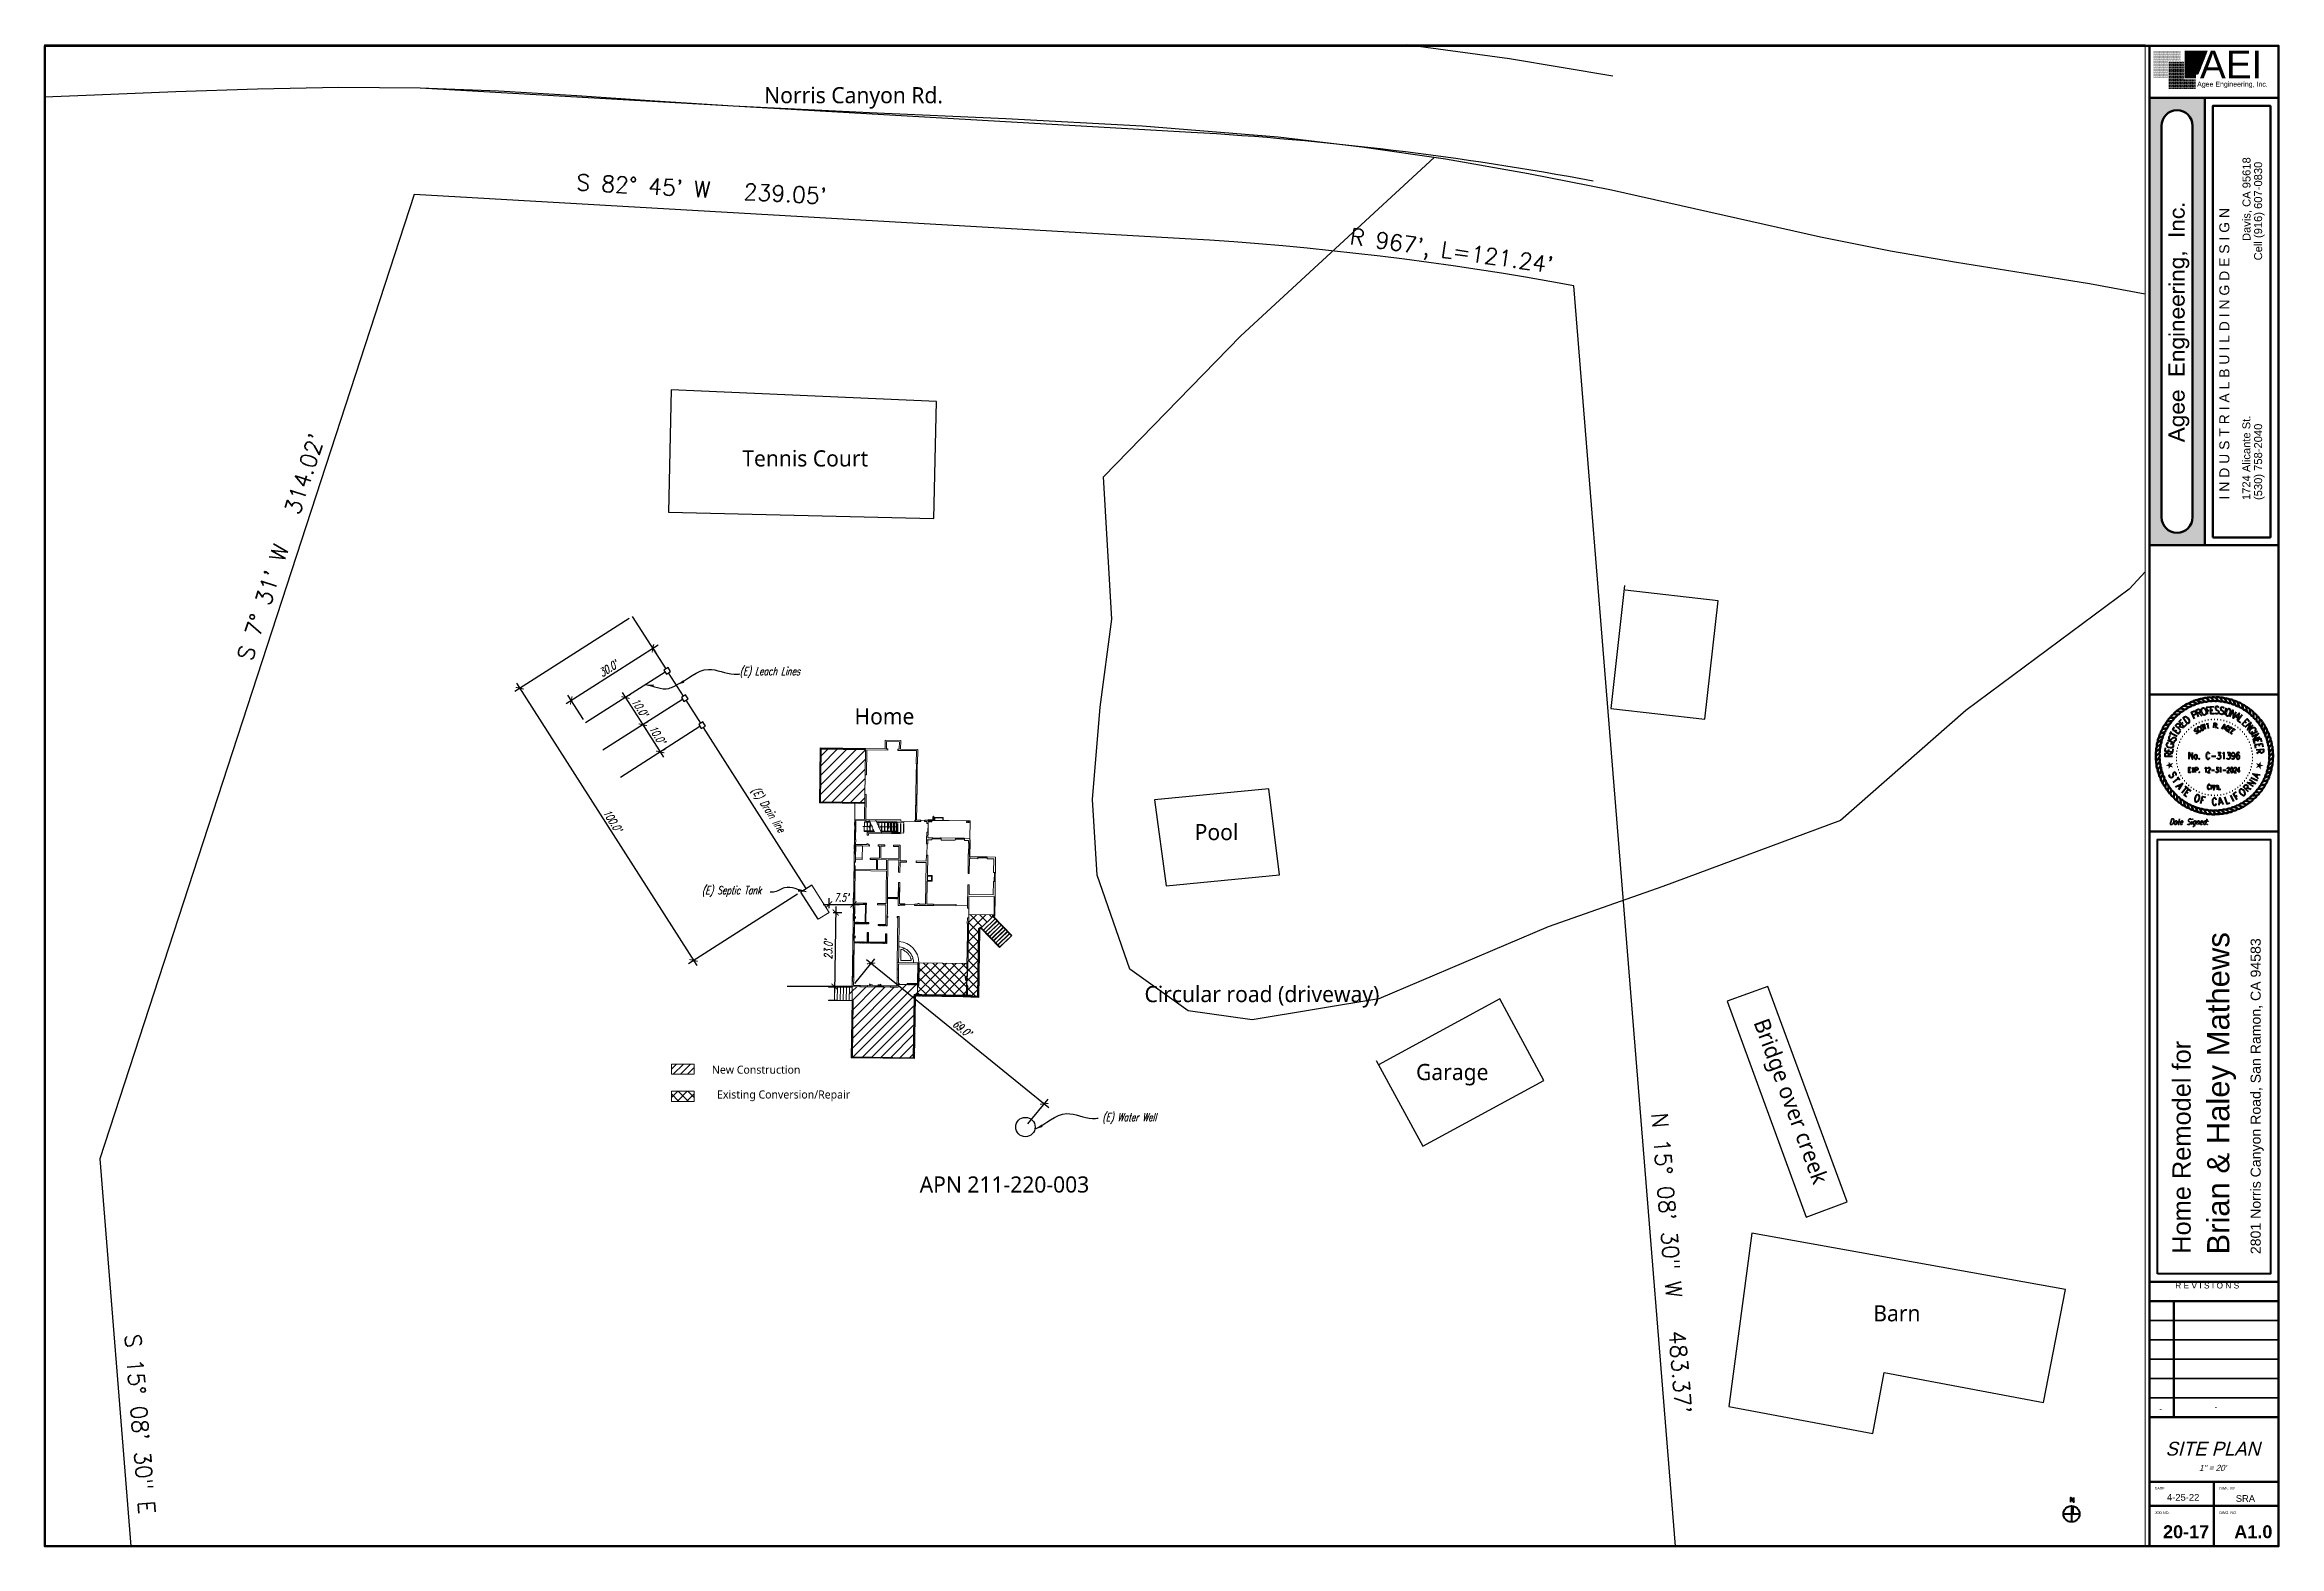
# Paper-space layout 'A1.0' of a CAD drawing. Extents: x 1.1 to 35.7, y 0.4 to 23.6.
# The model-space entities are those that its viewports show. They can reach past a viewport. Long polylines and large blocks are cut down to what shows.
import ezdxf
from ezdxf.enums import TextEntityAlignment as Align

# ---------------------------------------------------------------- set-up
doc = ezdxf.new("R2010")
doc.units = 0
doc.header["$LTSCALE"] = 1.5
doc.header["$MEASUREMENT"] = 0
for name, pattern in [('CENTER2', [1.125, 0.75, -0.125, 0.125, -0.125]), ('CONTINOUS', [0]), ('HIDDEN2', [0.1875, 0.125, -0.0625]), ('Overhead 1_16_', [0.101562, 0.0625, -0.039062]), ('PHANTOM', [2.5, 1.25, -0.25, 0.25, -0.25, 0.25, -0.25]), ('PHANTOM2', [1.25, 0.625, -0.125, 0.125, -0.125, 0.125, -0.125])]:
    doc.linetypes.add(name, pattern=pattern)
doc.layers.get('0').update_dxf_attribs({"color": 8})
doc.layers.get('DEFPOINTS').update_dxf_attribs({"color": 11})
for name, color, linetype in [('00SURVEY$0$PLTEXT', 2, 'Continuous'), ('A-AREA', 32, 'Continuous'), ('A-COLS', 52, 'Continuous'), ('A-Deck-Edge', 2, 'Continuous'), ('A-Deck-exs', 23, 'Continuous'), ('A-Deck-Guardrail', 1, 'Continuous'), ('A-FLOR', 1, 'Continuous'), ('A-Stair', 1, 'Continuous'), ('A-stairs-exs', 33, 'Continuous'), ('A-WALL-ext-exs', 2, 'Continuous'), ('A-Wall-Int', 3, 'Continuous'), ('A-wall-int-exs', 41, 'Continuous'), ('A-Window', 74, 'Continuous'), ('A-Window-exs', 43, 'Continuous'), ('AB-Stairs-exs', 31, 'Continuous'), ('C-PROP-LINE', 7, 'PHANTOM2'), ('C-Septic-exs', 2, 'PHANTOM'), ('C-SS', 140, 'PHANTOM2'), ('FIRE-SPRINKLERS', 3, 'Continuous'), ('Hatch-walls', 8, 'Continuous'), ('Layer1', 1, 'Continuous'), ('Layer2', 2, 'Continuous'), ('LEADER', 1, 'Continuous'), ('Outline', 6, 'CONTINOUS'), ('PDF_0', 7, 'Continuous'), ('PDF_Text', 7, 'Continuous'), ('PDF_TEXT-SYMB', 7, 'Continuous'), ('PDF_X_00TB-2017$HATCH_165', 7, 'Continuous'), ('PDF_X_00TB-2017$TB-H165', 7, 'Continuous'), ('PDF_X_00TB-2017$TB-LN12', 7, 'Continuous'), ('PDF_X_00TB-2017$TB-LN3', 7, 'Continuous'), ('PDF_X_00TB-2017$TB-LN5', 7, 'Continuous'), ('PDF_X_00TB-2017$TB-LN6', 7, 'Continuous'), ('PDF_X_00TB-2017$TB-LN7', 7, 'Continuous'), ('PDF_X_00TB-2017$TB-TXT3', 7, 'Continuous'), ('Q-CASE', 31, 'Continuous'), ('S-STRS-ANNO', 31, 'Continuous'), ('TEXT7', 7, 'Continuous'), ('TEXT9', 9, 'Continuous')]:
    doc.layers.add(name, color=color, linetype=linetype)
doc.layers.add('A-Wall-ext', color=6, linetype='Continuous', lineweight=18)
doc.styles.add('00SURVEY$0$PROPLINE', font='simplex.shx')
doc.styles.add('LUCIDA', font='l_10646.ttf')
doc.styles.add('PDF Arial', font='arial.ttf')
doc.styles.add('PDF Arial Bold', font='arialbd.ttf')
doc.styles.add('ROMANS', font='ROMANS.shx', dxfattribs={"width": 0.7, "oblique": 15})
doc.styles.add('STYLUSBT', font='stylu.ttf', dxfattribs={"oblique": 15})
doc.dimstyles.new('Dim240.0', dxfattribs={"dimscale": 240, "dimtxt": 0.125, "dimasz": 0.09375, "dimexe": 0.09375, "dimexo": 0.0625, "dimgap": 0.03125, "dimtad": 1, "dimdec": 1, "dimlfac": 0.083333, "dimzin": 0, "dimdsep": 46, "dimtxsty": 'ROMANS', "dimblk1": 'ARCHTICK', "dimblk2": 'ARCHTICK', "dimsah": 1, "dimcen": 0.09375, "dimdle": 0.09375, "dimclrd": 256, "dimclre": 256, "dimclrt": 3, "dimadec": 4, "dimazin": 0, "dimtfac": 1, "dimtdec": 1, "dimtmove": 0, "dimatfit": 3, "dimldrblk": 'ARCHTICK', "dimfxl": 1, "dimtolj": 1, "dimtzin": 0, "dimarcsym": 0})
doc.dimstyles.new('LEAD1', dxfattribs={"dimtxt": 0.09375, "dimasz": 0.125, "dimexe": 0.09375, "dimexo": 0.0625, "dimgap": 0.0625, "dimtad": 1, "dimdec": 5, "dimzin": 3, "dimdsep": 46, "dimlunit": 4, "dimtxsty": 'ROMANS', "dimcen": 0.09375, "dimdle": 0.09375, "dimclrd": 256, "dimclre": 256, "dimclrt": 3, "dimadec": 0, "dimazin": 0, "dimtfac": 1, "dimtdec": 5, "dimtmove": 0, "dimatfit": 3, "dimfxl": 1, "dimtolj": 1, "dimtzin": 0, "dimarcsym": 0})
pattern_1 = [(134.16842, (-7865.037, 3831.0003), (-1.075942, -1.0451548), [])]

psp = doc.layouts.new('A1.0')

# ---------------------------------------------------------------- texts
at = {"layer": 'FIRE-SPRINKLERS', "char_height": 0.125, "width": 5.83503, "attachment_point": 1, "style": 'ROMANS'}
for s, insert in [('(E) Leach Lines', (11.831, 13.988)), ('(E) Septic Tank', (11.246, 10.596)), ('(E) Water Well', (17.443, 7.083))]:
    psp.add_mtext(s, dxfattribs=dict(at, insert=insert))
at = {"layer": 'FIRE-SPRINKLERS', "insert": (12.117, 12.151), "char_height": 0.125, "width": 5.83503, "attachment_point": 1, "rotation": 302.5354, "style": 'ROMANS'}
psp.add_mtext('(E) Drain line', dxfattribs=at)
at = {"layer": 'PDF_Text', "attachment_point": 7}
for s, insert, char_height, style in [('AEI', (34.429, 23.105), 0.4283, 'PDF Arial'), ('Agee Engineering, Inc.', (34.385, 22.952), 0.07731, 'PDF Arial'), ('R E V I S I O N S', (34.046, 4.366), 0.09252, 'PDF Arial'), ('DATE', (33.728, 1.25), 0.0413, 'PDF Arial'), ('4-25-22', (33.918, 1.08), 0.1041, 'PDF Arial'), ('DWN. BY', (34.727, 1.25), 0.0413, 'PDF Arial'), ('SRA', (34.983, 1.062), 0.1041, 'PDF Arial'), ('JOB NO.', (33.728, 0.874), 0.0413, 'PDF Arial'), ('20-17     A1.0', (33.857, 0.498), 0.2, 'PDF Arial Bold'), ('DWG. NO.', (34.727, 0.874), 0.0413, 'PDF Arial')]:
    psp.add_mtext(s, dxfattribs=dict(at, insert=insert, char_height=char_height, style=style))
at = {"layer": 'PDF_Text', "attachment_point": 7, "rotation": 90, "style": 'PDF Arial'}
for s, insert, char_height in [('Davis, CA 95618', (35.234, 20.585), 0.12373), ('Cell (916) 607-0830', (35.428, 20.285), 0.12373), ('I N D U S T R I A L B U I L D I N G D E S I G N', (34.886, 16.583), 0.15466), ('1724 Alicante St.', (35.21, 16.575), 0.12373), ('(530) 758-2040', (35.428, 16.575), 0.12373), ('Brian & Haley Mathews', (34.987, 4.892), 0.34383), ('2801 Norris Canyon Road, San Ramon, CA 94583', (35.416, 4.899), 0.15629), ('Home Remodel for', (34.289, 4.904), 0.28132)]:
    psp.add_mtext(s, dxfattribs=dict(at, insert=insert, char_height=char_height))
at = {"layer": 'TEXT7', "linetype": 'Continuous', "style": 'STYLUSBT', "oblique": 15}
for p in [(33.811, 2.506), (34.665, 2.536)]:
    psp.add_text('-', height=0.0938, dxfattribs=at).set_placement(p, align=Align.MIDDLE)
at = {"layer": 'TEXT7', "linetype": 'Continuous', "insert": (33.125, 1.993), "char_height": 0.24956, "width": 3, "attachment_point": 1, "style": 'STYLUSBT'}
psp.add_mtext('\\pxqc;{\\H0.85652x;SITE PLAN\\P\\H0.43859x;1" = 20\'}', dxfattribs=at)

msp = doc.modelspace()

# ---------------------------------------------------------------- texts
at = {"layer": 'TEXT9', "attachment_point": 1, "style": 'LUCIDA'}
for s, width, heights, insert, char_height in [('\\pxqc;Norris Canyon Rd.', 880.268011, [394.7769], (-8309.3514, 6551.5441), 60), ('\\pxqc;Tennis Court', 880.268011, [394.7769], (-8488.984, 5201.9072), 60), ('\\pxqc;Home', 880.268011, [394.7769], (-8194.7774, 4243.4733), 60), ('\\pxqc;Pool', 880.268011, [394.7769], (-6961.5452, 3813.3761), 60), ('\\pxqc;Circular road (driveway)', 880.268011, [394.7769], (-6792.6979, 3211.3979), 60), ('\\pxqc;New Construction', 427.547607, [81.4265], (-8444.942, 2915.5471), 30), ('\\pxqc;Garage', 880.268011, [394.7769], (-6085.803, 2921.7026), 60), ('\\pxqc;Existing Conversion/Repair', 609.899094, [81.4265], (-8434.1685, 2823.2991), 30), ('\\pxqc;APN 211-220-003', 880.268011, [394.7769], (-7749.0015, 2503.9772), 60), ('\\pxqc;Barn', 880.268011, [394.7769], (-4434.3132, 2025.2911), 60)]:
    msp.add_mtext_dynamic_manual_height_columns(s, width=width, gutter_width=1123084400416.28, heights=heights, dxfattribs=dict(at, insert=insert, char_height=char_height))
at = {"layer": 'TEXT9', "insert": (-4511.6947, 3206.7167), "char_height": 60, "attachment_point": 1, "rotation": 290.25276323, "style": 'LUCIDA'}
msp.add_mtext_dynamic_manual_height_columns('\\pxqc;Bridge over creek', width=880.268011, gutter_width=1123084400416.28, heights=[394.7769], dxfattribs=at)

# ---------------------------------------------------------------- blocks, each defined once
blk = doc.blocks.new('Fixed - 16_ x 42_-626436-Level 1')
at = {"layer": 'A-Window-exs', "lineweight": 9}
for p, q in [((-9.5, 2.375), (-8.75, 2.375)), ((-8.75, -0.125), (-8.75, 2.375)), ((-8.75, 1.625), (-8.75, -0.125)), ((-8.75, 1.625), (-7, 1.625)), ((-7, 1.625), (-7, -0.125)), ((-7, 0.75), (4, 0.75)), ((4, 1.625), (4, -0.125)), ((5.75, 1.625), (4, 1.625)), ((5.75, -0.125), (5.75, 2.375)), ((6.5, 2.375), (5.75, 2.375)), ((5.75, 1.625), (5.75, -0.125)), ((-8.25, -2.375), (-9.5, -2.375)), ((-8.75, -0.125), (-7, -0.125)), ((-8.75, -0.125), (-8.25, -0.125)), ((-8.25, -2.375), (-8.25, -0.125)), ((5.75, -0.125), (4, -0.125)), ((5.25, -0.125), (5.75, -0.125)), ((5.25, -0.125), (5.25, -2.375)), ((5.25, -2.375), (6.5, -2.375))]:
    blk.add_line(p, q, dxfattribs=at)
blk = doc.blocks.new('Top Rail Type - Top Rail_Internal_-426551-Level 1')
at = {"layer": 'A-Deck-Guardrail'}
blk.add_hatch(color=8, dxfattribs=at).paths.add_polyline_path([(-167.3, 73), (-167.3, 73.1), (-169.3, 73)])
at = {"layer": 'A-Deck-Guardrail', "color": 8}
for p, q in [((-169.3, 73), (-167.3, 73)), ((-169.3, 64.5), (-169.3, 73)), ((-167.3, 64.5), (-169.3, 64.5)), ((-167.3, 73), (-167.3, 64.5))]:
    blk.add_line(p, q, dxfattribs=at)
blk = doc.blocks.new('Top Rail Type - Top Rail_Internal_-426562-Level 1')
at = {"layer": 'A-Deck-Guardrail'}
blk.add_hatch(color=8, dxfattribs=at).paths.add_polyline_path([(-201.3, 73), (-201.3, 73.1), (-203.3, 73)])
at = {"layer": 'A-Deck-Guardrail', "color": 8}
for p, q in [((-203.3, 73), (-201.3, 73)), ((-203.3, 64.5), (-203.3, 73)), ((-201.3, 64.5), (-203.3, 64.5)), ((-201.3, 73), (-201.3, 64.5))]:
    blk.add_line(p, q, dxfattribs=at)
blk = doc.blocks.new('Top Rail Type - Top Rail_Internal_-466611-Level 1')
at = {"layer": 'A-Deck-Guardrail', "color": 8}
for p, q in [((-159.5, -71.3), (-159.5, -52)), ((-155.5, -71.3), (-159.5, -71.3)), ((-158.8, -52), (-157.5, -52)), ((-157.5, -52), (-157.5, -69.3)), ((-157.5, -69.3), (-155.5, -69.3)), ((-155.5, -69.3), (-155.5, -71.3))]:
    blk.add_line(p, q, dxfattribs=at)
blk = doc.blocks.new('Top Rail Type - Top Rail_Internal_-V5-Level 1')
at = {"layer": 'A-Deck-Guardrail', "color": 8}
for p, q in [((-159.5, -71.3), (-159.5, -52)), ((-155.5, -71.3), (-159.5, -71.3)), ((-158.8, -52), (-157.5, -52)), ((-157.5, -69.3), (-157.5, -52)), ((-155.5, -69.3), (-157.5, -69.3)), ((-155.5, -71.3), (-155.5, -69.3))]:
    blk.add_line(p, q, dxfattribs=at)
blk = doc.blocks.new('Top Rail Type - Top Rail_Internal_-491171-Level 1')
at = {"layer": 'A-Deck-Guardrail', "color": 8}
for p, q in [((-155.5, -72), (-155.5, -70)), ((-155.5, -70), (-144.5, -70)), ((-144.5, -72), (-155.5, -72)), ((-144.5, -70), (-144.5, -72))]:
    blk.add_line(p, q, dxfattribs=at)
blk = doc.blocks.new('Top Rail Type - Top Rail_Internal_-V7-Level 1')
at = {"layer": 'A-Deck-Guardrail', "color": 8}
for p, q in [((-155.5, -72), (-155.5, -70)), ((-144.5, -70), (-155.5, -70)), ((-144.5, -72), (-155.5, -72)), ((-144.5, -72), (-144.5, -70))]:
    blk.add_line(p, q, dxfattribs=at)
blk = doc.blocks.new('_ARCHTICK')
at = {"color": 0, "linetype": 'ByBlock', "const_width": 0.15}
blk.add_lwpolyline([(-0.5, -0.5), (0.5, 0.5)], dxfattribs=at)
blk = doc.blocks.new('*D137')
at = {"layer": 'DEFPOINTS', "color": 0, "transparency": 16777216}
for p in [(-7960.1, 3485.1), (-7964.1, 3209), (-7940, 3208.6)]:
    blk.add_point(p, dxfattribs=at)
at = {"layer": 'Layer1', "lineweight": -2, "transparency": 16777216}
for p, q in [((-7935.7, 3507.2), (-7940.3, 3186.1)), ((-7945.1, 3484.8), (-7913.5, 3484.4)), ((-7949.1, 3208.7), (-7917.5, 3208.3))]:
    blk.add_line(p, q, dxfattribs=at)
at = {"layer": 'Layer1', "lineweight": -2, "transparency": 16777216, "xscale": 22.5, "yscale": 22.5, "zscale": 22.5}
for p, rotation in [((-7936, 3484.7), 89.16842300854665), ((-7940, 3208.6), 269.1684230085467)]:
    blk.add_blockref('_ARCHTICK', p, dxfattribs=dict(at, rotation=rotation))
at = {"layer": 'Layer1', "color": 3, "lineweight": 9, "transparency": 16777216, "insert": (-7963.3, 3347), "char_height": 30, "attachment_point": 5, "rotation": 89.16842, "style": 'ROMANS'}
blk.add_mtext("\\A1;23.0'", dxfattribs=at)
blk = doc.blocks.new('*D138')
at = {"layer": 'DEFPOINTS', "color": 0, "transparency": 16777216}
for p in [(-7870.1, 3514.8), (-7960.1, 3485.1), (-7870.1, 3483.8)]:
    blk.add_point(p, dxfattribs=at)
at = {"layer": 'Layer1', "lineweight": -2, "transparency": 16777216}
for p, q in [((-7982.6, 3514.8), (-7847.6, 3514.8)), ((-7960.1, 3500.1), (-7960.1, 3537.3)), ((-7870.1, 3498.8), (-7870.1, 3537.3))]:
    blk.add_line(p, q, dxfattribs=at)
at = {"layer": 'Layer1', "lineweight": -2, "transparency": 16777216, "xscale": 22.5, "yscale": 22.5, "zscale": 22.5, "rotation": 180}
blk.add_blockref('_ARCHTICK', (-7960.1, 3514.8), dxfattribs=at)
at = {"layer": 'Layer1', "lineweight": -2, "transparency": 16777216, "xscale": 22.5, "yscale": 22.5, "zscale": 22.5}
blk.add_blockref('_ARCHTICK', (-7870.1, 3514.8), dxfattribs=at)
at = {"layer": 'Layer1', "color": 3, "lineweight": 9, "transparency": 16777216, "insert": (-7915.1, 3540.1), "char_height": 30, "attachment_point": 5, "style": 'ROMANS'}
blk.add_mtext("\\A1;7.5'", dxfattribs=at)
blk = doc.blocks.new('*D139')
at = {"layer": 'DEFPOINTS', "color": 0, "transparency": 16777216}
for p in [(-7874.1, 3209.1), (-7161.1, 2773.6), (-7231.1, 2687.3)]:
    blk.add_point(p, dxfattribs=at)
at = {"layer": 'Layer1', "lineweight": -2, "transparency": 16777216}
for p, q in [((-7864.6, 3220.7), (-7789.9, 3312.8)), ((-7821.5, 3309.5), (-7143.6, 2759.4)), ((-7221.7, 2699), (-7146.9, 2791.1))]:
    blk.add_line(p, q, dxfattribs=at)
at = {"layer": 'Layer1', "lineweight": -2, "transparency": 16777216, "xscale": 22.5, "yscale": 22.5, "zscale": 22.5}
for p, rotation in [((-7804.1, 3295.3), 140.9430207804882), ((-7161.1, 2773.6), 320.9430207804882)]:
    blk.add_blockref('_ARCHTICK', p, dxfattribs=dict(at, rotation=rotation))
at = {"layer": 'Layer1', "color": 3, "transparency": 16777216, "insert": (-7466.6, 3054.1), "char_height": 30, "attachment_point": 5, "rotation": 320.94302, "style": 'ROMANS'}
blk.add_mtext("\\A1;69.0'", dxfattribs=at)
blk = doc.blocks.new('*D140')
at = {"layer": 'DEFPOINTS', "color": 0, "transparency": 16777216}
for p in [(-8628, 4487.5), (-8918, 4272.6), (-8864.6, 4189)]:
    blk.add_point(p, dxfattribs=at)
at = {"layer": 'Layer1', "lineweight": -2, "transparency": 16777216}
for p, q in [((-8595.5, 4478.3), (-8936.9, 4260.5)), ((-8620, 4474.9), (-8602.4, 4447.3)), ((-8872.7, 4201.7), (-8930.1, 4291.6))]:
    blk.add_line(p, q, dxfattribs=at)
at = {"layer": 'Layer1', "lineweight": -2, "transparency": 16777216, "xscale": 22.5, "yscale": 22.5, "zscale": 22.5}
for p, rotation in [((-8614.5, 4466.2), 32.53543597777967), ((-8918, 4272.6), 212.5354359777797)]:
    blk.add_blockref('_ARCHTICK', p, dxfattribs=dict(at, rotation=rotation))
at = {"layer": 'Layer1', "color": 3, "transparency": 16777216, "insert": (-8779.9, 4390.8), "char_height": 30, "attachment_point": 5, "rotation": 32.53544, "style": 'ROMANS'}
blk.add_mtext("\\A1;30.0'", dxfattribs=at)
blk = doc.blocks.new('*D141')
at = {"layer": 'DEFPOINTS', "color": 0, "transparency": 16777216}
for p in [(-8690.2, 4585), (-8065.1, 3560.4), (-8463.3, 3306.4)]:
    blk.add_point(p, dxfattribs=at)
at = {"layer": 'Layer1', "lineweight": -2, "transparency": 16777216}
for p, q in [((-8702.9, 4576.9), (-9127.6, 4305.9)), ((-9120.8, 4337), (-8451.2, 3287.4)), ((-8077.7, 3552.3), (-8482.3, 3294.3))]:
    blk.add_line(p, q, dxfattribs=at)
at = {"layer": 'Layer1', "lineweight": -2, "transparency": 16777216, "xscale": 22.5, "yscale": 22.5, "zscale": 22.5}
for p, rotation in [((-9108.7, 4318), 122.5354359777797), ((-8463.3, 3306.4), 302.5354359777796)]:
    blk.add_blockref('_ARCHTICK', p, dxfattribs=dict(at, rotation=rotation))
at = {"layer": 'Layer1', "color": 3, "transparency": 16777216, "insert": (-8764.6, 3825.8), "char_height": 30, "attachment_point": 5, "rotation": 302.53544, "style": 'ROMANS'}
blk.add_mtext("\\A1;100.0'", dxfattribs=at)
blk = doc.blocks.new('*D142')
at = {"layer": 'DEFPOINTS', "color": 0, "transparency": 16777216}
for p in [(-8716.7, 4283.4), (-8652.2, 4182.2), (-8652.2, 4182.2)]:
    blk.add_point(p, dxfattribs=at)
at = {"layer": 'Layer1', "lineweight": -2, "transparency": 16777216}
for p, q in [((-8728.8, 4302.4), (-8640.1, 4163.3)), ((-8704.1, 4291.5), (-8697.8, 4295.5)), ((-8639.6, 4190.3), (-8633.2, 4194.3))]:
    blk.add_line(p, q, dxfattribs=at)
at = {"layer": 'Layer1', "lineweight": -2, "transparency": 16777216, "xscale": 22.5, "yscale": 22.5, "zscale": 22.5}
for p, rotation in [((-8716.7, 4283.4), 122.5354359777797), ((-8652.2, 4182.2), 302.5354359777796)]:
    blk.add_blockref('_ARCHTICK', p, dxfattribs=dict(at, rotation=rotation))
at = {"layer": 'Layer1', "color": 3, "transparency": 16777216, "insert": (-8663.1, 4246.4), "char_height": 30, "attachment_point": 5, "rotation": 302.53544, "style": 'ROMANS'}
blk.add_mtext("\\A1;10.0'", dxfattribs=at)
blk = doc.blocks.new('*D143')
at = {"layer": 'DEFPOINTS', "color": 0, "transparency": 16777216}
for p in [(-8652.2, 4182.2), (-8587.7, 4081.1), (-8587.7, 4081.1)]:
    blk.add_point(p, dxfattribs=at)
at = {"layer": 'Layer1', "lineweight": -2, "transparency": 16777216}
for p, q in [((-8664.9, 4174.2), (-8671.2, 4170.1)), ((-8664.3, 4201.2), (-8575.6, 4062.1)), ((-8575, 4089.1), (-8568.7, 4093.2))]:
    blk.add_line(p, q, dxfattribs=at)
at = {"layer": 'Layer1', "lineweight": -2, "transparency": 16777216, "xscale": 22.5, "yscale": 22.5, "zscale": 22.5}
for p, rotation in [((-8652.2, 4182.2), 122.5354359777797), ((-8587.7, 4081.1), 302.5354359777796)]:
    blk.add_blockref('_ARCHTICK', p, dxfattribs=dict(at, rotation=rotation))
at = {"layer": 'Layer1', "color": 3, "transparency": 16777216, "insert": (-8598.6, 4145.3), "char_height": 30, "attachment_point": 5, "rotation": 302.53544, "style": 'ROMANS'}
blk.add_mtext("\\A1;10.0'", dxfattribs=at)
blk = doc.blocks.new('PROPERTY BOUNDARY W RD CURVES')
at = {"layer": 'C-PROP-LINE'}
for p, q in [((642.9, 5822.4), (-307.7, 2176)), ((3511.5, 5830.2), (642.9, 5822.4)), ((5775, 0), (4963.2, 5742.1)), ((-307.7, 2176), (0, 0))]:
    blk.add_line(p, q, dxfattribs=at)
blk.add_arc((3536, -5773.8), 11604, 82.93534, 90.12094, dxfattribs=at)
at = {"layer": 'DEFPOINTS'}
for radius in [12396, 12000]:
    blk.add_arc((3536, -5773.8), radius, 82.93534, 90.12094, dxfattribs=at)
at = {"layer": '00SURVEY$0$PLTEXT', "transparency": 33554687, "char_height": 60, "width": 1863.407, "attachment_point": 2, "style": '00SURVEY$0$PROPLINE'}
for s, insert, rotation in [("S 82%%D 45' W   239.05'", (1707.5, 5936.5), 0.21741), ("R 967', L=121.24'", (4504.8, 5875.8), 355.28757), ("S 7%%D 31' W   314.02'", (198.6, 4493.4), 75.51844), ('N 15%%D 08\' 30" W   483.37\'', (5572.7, 2143.4), 278.00668), ('S 15%%D 08\' 30" E   183.14\'', (-39.5, 991.6), 278.00668)]:
    blk.add_mtext(s, dxfattribs=dict(at, insert=insert, rotation=rotation))

# ---------------------------------------------------------------- dimensions: what is measured, and where the dimension line sits
at = {"layer": 'Layer1'}
for base, p1, p2, angle, override, picture, middle in [((-8463.2943, 3306.3683), (-8690.225, 4584.9881), (-8065.0731, 3560.4096), 302.53543598, {"dimpost": "'"}, '*D141', (-8764.6094, 3825.8413)), ((-8917.9668, 4272.6161), (-8628.0389, 4487.5086), (-8864.6491, 4189.0383), 32.53543598, {"dimpost": "'"}, '*D140', (-8779.8538, 4390.8015)), ((-8652.2046, 4182.2264), (-8716.7432, 4283.3935), (-8652.2046, 4182.2264), 302.53543598, {"dimpost": "'"}, '*D142', (-8663.0963, 4246.4475)), ((-8587.6661, 4081.0593), (-8652.2046, 4182.2264), (-8587.6661, 4081.0593), 302.53543598, {"dimpost": "'", "dimtmove": 1}, '*D143', (-8598.5578, 4145.2805))]:
    dim = msp.add_linear_dim(base=base, p1=p1, p2=p2, angle=angle, dimstyle='Dim240.0', override=override, dxfattribs=at)
    dim.commit()
    dim.dimension.update_dxf_attribs({"geometry": picture, "text_midpoint": middle})
at = {"layer": 'Layer1', "lineweight": 9, "transparency": 33554687}
dim = msp.add_aligned_dim(p1=(-7960.0677, 3485.0579), p2=(-7964.0753, 3208.955), distance=24.0936, dimstyle='Dim240.0', override={"dimpost": "'"}, dxfattribs=at)
dim.commit()
dim.dimension.update_dxf_attribs({"geometry": '*D137', "text_midpoint": (-7963.3349, 3347.0248)})
at = {"layer": 'Layer1', "lineweight": 9}
dim = msp.add_linear_dim(base=(-7870.0772, 3514.7846), p1=(-7960.0677, 3485.0579), p2=(-7870.0772, 3483.7517), dimstyle='Dim240.0', override={"dimpost": "'"}, dxfattribs=at)
dim.commit()
dim.dimension.update_dxf_attribs({"geometry": '*D138', "text_midpoint": (-7915.0724, 3540.1418)})
at = {"layer": 'Layer1'}
dim = msp.add_aligned_dim(p1=(-7874.0643, 3209.0579), p2=(-7231.1059, 2687.341), distance=111.0807, dimstyle='Dim240.0', override={"dimpost": "'"}, dxfattribs=at)
dim.commit()
dim.dimension.update_dxf_attribs({"geometry": '*D139', "text_midpoint": (-7466.6166, 3054.1461)})

# ---------------------------------------------------------------- hatches: boundary and pattern name
at = {"layer": 'A-COLS', "lineweight": 9}
for points in [[(-7584.8605, 3824.9334), (-7588.3601, 3824.9842), (-7588.4109, 3821.4846), (-7584.9113, 3821.4338)], [(-7578.8611, 3824.8463), (-7582.3607, 3824.8971), (-7582.4115, 3821.3975), (-7578.9119, 3821.3467)], [(-7446.1311, 3822.2446), (-7449.6307, 3822.2954), (-7449.6815, 3818.7957), (-7446.1819, 3818.7449)], [(-7440.1317, 3822.1575), (-7443.6314, 3822.2083), (-7443.6822, 3818.7087), (-7440.1825, 3818.6579)]]:
    msp.add_hatch(color=256, dxfattribs=at).paths.add_polyline_path(points)
at = {"layer": 'A-WALL-ext-exs', "lineweight": 9}
h = msp.add_hatch(dxfattribs=at)
h.set_pattern_fill('ANSI31', color=256, scale=200)
h.paths.add_polyline_path([(-7825.2237, 4093.4501), (-7993.206, 4095.8883), (-7996.1668, 3891.9098), (-7828.1844, 3889.4716), (-7827.6892, 3923.593), (-7826.6442, 3995.5854)])
h.paths.add_polyline_path([(-7989.2645, 4091.8307), (-7992.1091, 3895.8514), (-7830.1262, 3893.5002), (-7830.1552, 3891.5004), (-7994.1379, 3893.8806), (-7991.2353, 4093.8595), (-7827.2526, 4091.4794), (-7827.2816, 4089.4796)], flags=16)
h = msp.add_hatch(dxfattribs=at)
h.set_pattern_fill('ANSI37', color=256, scale=200)
h.paths.add_polyline_path([(-7400.4194, 3422.3082), (-7349.7741, 3471.5044), (-7344.9506, 3471.4344), (-7344.8926, 3475.434), (-7345.7421, 3475.4463), (-7345.7717, 3473.4053), (-7348.7705, 3473.49), (-7350.5462, 3473.5158), (-7353.0825, 3471.052), (-7354.4761, 3472.4866), (-7351.3465, 3475.5266), (-7441.6328, 3476.8117), (-7441.8095, 3464.6358), (-7442.1298, 3442.5716), (-7442.1479, 3441.3218), (-7442.7575, 3399.3262), (-7442.7865, 3397.3264), (-7443.3126, 3361.0802), (-7443.3416, 3359.0804), (-7443.9512, 3317.0848), (-7443.9693, 3315.835), (-7444.3468, 3289.8294), (-7444.4337, 3283.8384), (-7444.8087, 3283.8438), (-7444.8377, 3281.844), (-7445.2439, 3281.8499), (-7445.7577, 3246.4552), (-7447.8075, 3246.485), (-7448.2797, 3213.9493), (-7445.8237, 3213.9137), (-7445.8536, 3211.8514), (-7445.4787, 3211.8459), (-7445.9847, 3176.9811), (-7433.986, 3176.807), (-7434.0658, 3171.3075), (-7434.0895, 3169.6762), (-7404.0927, 3169.2408)])
h.paths.add_polyline_path([(-7404.8259, 3423.6043), (-7398.1135, 3430.1247), (-7396.72, 3428.6901), (-7402.8376, 3422.7475), (-7406.52, 3171.5376), (-7433.2252, 3171.9267), (-7433.1961, 3173.9264), (-7408.4551, 3173.5659)], flags=16)
h = msp.add_hatch(dxfattribs=at)
h.set_pattern_fill('ANSI37', color=256, scale=200)
h.paths.add_polyline_path([(-7449.5283, 3248.5101), (-7447.7784, 3248.4847), (-7447.2937, 3281.8797), (-7448.8373, 3281.9021), (-7448.8083, 3283.9018), (-7449.1832, 3283.9073), (-7449.0265, 3294.7045), (-7625.5086, 3297.2177), (-7626.6225, 3220.4758), (-7626.7277, 3213.2266), (-7631.4772, 3213.2955), (-7631.9126, 3183.2987), (-7627.1631, 3183.2298), (-7627.2157, 3179.6116), (-7615.9814, 3179.4486), (-7581.985, 3178.9551), (-7575.9856, 3178.8681), (-7541.9892, 3178.3746), (-7535.9898, 3178.2875), (-7501.9934, 3177.7941), (-7495.994, 3177.707), (-7461.9976, 3177.2135), (-7450.7342, 3177.0501), (-7450.2273, 3211.9774), (-7450.0533, 3211.9748), (-7450.0242, 3213.9746), (-7450.0233, 3214.0379), (-7450.0286, 3214.038)])
h = msp.add_hatch(dxfattribs=at)
h.set_pattern_fill('ANSI31', color=256, scale=200)
h.paths.add_polyline_path([(-7642.4263, 2941.6679), (-7639.0499, 3174.2828), (-7644.0437, 3174.3553), (-7643.9639, 3179.8547), (-7631.9652, 3179.6806), (-7631.9126, 3183.2987), (-7631.4778, 3213.2572), (-7631.441, 3215.7953), (-7670.4368, 3216.3613), (-7700.4301, 3217.0467), (-7700.4337, 3216.7967), (-7703.4334, 3216.8402), (-7703.5822, 3206.5834), (-7731.5793, 3206.9898), (-7731.6948, 3206.9893), (-7731.6954, 3206.9511), (-7733.6952, 3206.9801), (-7758.5769, 3207.3502), (-7758.577, 3207.3413), (-7760.5768, 3207.3703), (-7788.9244, 3207.7951), (-7788.9246, 3207.7818), (-7790.9244, 3207.8108), (-7817.0706, 3208.2094), (-7817.0709, 3208.1903), (-7819.0707, 3208.2193), (-7846.0672, 3208.6516), (-7874.0643, 3209.0579), (-7874.1138, 3205.6491), (-7874.0492, 3203.6479), (-7874.0202, 3205.6477), (-7885.0191, 3205.8073), (-7885.7157, 3157.8124), (-7874.8104, 3157.6541), (-7877.8958, 2945.0857)])
h.paths.add_polyline_path([(-7644.0854, 3171.463), (-7642.0915, 3171.434), (-7645.4114, 2942.7114), (-7875.8815, 2946.0566), (-7872.8186, 3157.0755), (-7870.8188, 3157.0465), (-7873.8527, 2948.0274), (-7647.3822, 2944.7405)], flags=16)
h.paths.add_polyline_path([(-7874.7169, 3157.6528), (-7874.6878, 3159.6525), (-7874.1428, 3203.6493), (-7874.7814, 3159.6539)], flags=16)
h = msp.add_hatch(dxfattribs=at)
h.set_pattern_fill('ANSI31', color=256, scale=150)
h.set_pattern_definition([(45, (-1308.778, -148.42), (-13.25825, 13.25825), [])])
h.paths.add_polyline_path([(-8461.1937, 2883.436), (-8461.1937, 2921.2637), (-8545.8352, 2921.2637), (-8545.8352, 2883.436)])
h = msp.add_hatch(dxfattribs=at)
h.set_pattern_fill('ANSI37', color=256, scale=200)
h.set_pattern_definition([(45, (-1308.778, -148.42), (-17.67767, 17.67767), []), (135, (-1308.778, -148.42), (-17.67767, -17.67767), [])])
h.paths.add_polyline_path([(-8461.1937, 2782.5974), (-8461.1937, 2820.4251), (-8545.8352, 2820.4251), (-8545.8352, 2782.5974)])
at = {"layer": 'Hatch-walls', "lineweight": 9}
h = msp.add_hatch(dxfattribs=at)
h.set_pattern_fill('ANSI31', color=256, scale=12, angle=89.16842301)
h.set_pattern_definition(pattern_1)
h.paths.add_polyline_path([(-7743.4854, 3540.8306), (-7743.5507, 3536.3311), (-7703.555, 3535.7506), (-7703.4516, 3542.8748), (-7698.4521, 3542.8023), (-7697.9731, 3575.7988), (-7702.9726, 3575.8713), (-7703.4896, 3540.2501)])
h = msp.add_hatch(dxfattribs=at)
h.set_pattern_fill('ANSI31', color=256, scale=12, angle=89.16842301)
h.set_pattern_definition([(134.1684, (-7867.0367, 3831.0293), (-1.075942, -1.045155), [])])
h.paths.add_polyline_path([(-7832.0619, 3518.7388), (-7832.1344, 3513.7394), (-7821.2641, 3513.5816), (-7821.1915, 3518.5811)])
h = msp.add_hatch(dxfattribs=at)
h.set_pattern_fill('ANSI31', color=256, scale=12, angle=89.16842301)
h.set_pattern_definition(pattern_1)
h.paths.add_polyline_path([(-7678.4041, 3511.508), (-7678.3316, 3516.5075), (-7695.4109, 3516.7554), (-7695.4834, 3511.7559)])
h = msp.add_hatch(dxfattribs=at)
h.set_pattern_fill('ANSI31', color=256, scale=12, angle=89.16842301)
h.set_pattern_definition(pattern_1)
h.paths.add_polyline_path([(-7866.8983, 3375.4715), (-7866.9564, 3371.4719), (-7745.9691, 3369.7158), (-7745.4544, 3405.1801), (-7747.1417, 3405.2046), (-7747.5916, 3374.2079), (-7749.2164, 3374.2315), (-7748.7665, 3405.2282), (-7750.4538, 3405.2527), (-7750.9106, 3373.7879), (-7813.9039, 3374.7023), (-7813.3928, 3409.9166), (-7815.0801, 3409.9411), (-7815.5898, 3374.8227), (-7817.2147, 3374.8463), (-7816.7049, 3409.9647), (-7818.3923, 3409.9892), (-7818.9034, 3374.7748)])
h = msp.add_hatch(dxfattribs=at)
h.set_pattern_fill('ANSI31', color=256, scale=12, angle=89.16842301)
h.set_pattern_definition(pattern_1)
h.paths.add_polyline_path([(-7865.8424, 3448.2217), (-7865.9222, 3442.7223), (-7824.9178, 3442.1271), (-7812.9278, 3441.953), (-7812.8879, 3444.7028), (-7812.848, 3447.4525)])
h = msp.add_hatch(dxfattribs=at)
h.set_pattern_fill('ANSI31', color=256, scale=12, angle=89.16842301)
h.set_pattern_definition([(134.16842, (-7933.2008, 3820.2065), (-1.075942, -1.045155), [])])
h.paths.add_polyline_path([(-7816.7049, 3409.9647), (-7818.3923, 3409.9892), (-7818.4146, 3408.4517), (-7816.7273, 3408.4272)])
h.paths.add_polyline_path([(-7813.3928, 3409.9166), (-7815.0801, 3409.9411), (-7815.1024, 3408.4036), (-7813.4151, 3408.3791)])
h = msp.add_hatch(dxfattribs=at)
h.set_pattern_fill('ANSI31', color=256, scale=12, angle=89.16842301)
h.set_pattern_definition([(134.16842, (-7865.5482, 3795.7741), (-1.075942, -1.045155), [])])
h.paths.add_polyline_path([(-7777.9502, 3440.1554), (-7778.0155, 3435.6559), (-7750.0184, 3435.2495), (-7749.9531, 3439.7491), (-7755.4526, 3439.8289), (-7755.4922, 3437.0953), (-7771.4906, 3437.3275), (-7771.4509, 3440.0611)])
h.paths.add_polyline_path([(-7771.4509, 3440.0611), (-7771.4906, 3437.3275), (-7755.4922, 3437.0953), (-7755.4526, 3439.8289)], flags=17)
h = msp.add_hatch(dxfattribs=at)
h.set_pattern_fill('ANSI31', color=256, scale=12, angle=89.16842301)
h.set_pattern_definition([(134.16842, (-7865.2624, 3815.47), (-1.075942, -1.045155), [])])
h.paths.add_polyline_path([(-7748.7665, 3405.2282), (-7750.4538, 3405.2527), (-7750.4762, 3403.7152), (-7748.7888, 3403.6907)])
h.paths.add_polyline_path([(-7745.4544, 3405.1801), (-7747.1417, 3405.2046), (-7747.164, 3403.6671), (-7745.4767, 3403.6426)])
h = msp.add_hatch(dxfattribs=at)
h.set_pattern_fill('ANSI31', color=256, scale=12, angle=89.16842301)
h.set_pattern_definition(pattern_1)
h.paths.add_polyline_path([(-7744.5068, 3470.463), (-7744.5794, 3465.4636), (-7741.5797, 3465.42), (-7741.5071, 3470.4195)])
h = msp.add_hatch(dxfattribs=at)
h.set_pattern_fill('ANSI31', color=256, scale=12, angle=89.16842301)
h.set_pattern_definition(pattern_1)
h.paths.add_polyline_path([(-7707.5833, 3464.9266), (-7704.5836, 3464.883), (-7704.511, 3469.8825), (-7707.5107, 3469.9261)])
h = msp.add_hatch(dxfattribs=at)
h.set_pattern_fill('ANSI31', color=256, scale=12, angle=89.16842301)
h.set_pattern_definition(pattern_1)
h.paths.add_polyline_path([(-7630.2581, 3297.2867), (-7631.372, 3220.5448), (-7626.6225, 3220.4758), (-7625.5086, 3297.2177)])
h = msp.add_hatch(dxfattribs=at)
h.set_pattern_fill('ANSI31', color=256, scale=12, angle=89.16842301)
h.set_pattern_definition(pattern_1)
h.paths.add_polyline_path([(-7444.4337, 3283.8384), (-7444.3468, 3289.8294), (-7449.0963, 3289.8983), (-7449.1832, 3283.9073)])
h = msp.add_hatch(dxfattribs=at)
h.set_pattern_fill('ANSI31', color=256, scale=12, angle=89.16842301)
h.set_pattern_definition(pattern_1)
h.paths.add_polyline_path([(-7703.3644, 3221.5897), (-7703.4334, 3216.8402), (-7700.4337, 3216.7967), (-7700.3647, 3221.5462)])
h = msp.add_hatch(dxfattribs=at)
h.set_pattern_fill('ANSI31', color=256, scale=12, angle=89.16842301)
h.set_pattern_definition(pattern_1)
h.paths.add_polyline_path([(-7670.3679, 3221.1108), (-7670.4368, 3216.3613), (-7631.441, 3215.7953), (-7631.4772, 3213.2955), (-7626.7277, 3213.2266), (-7626.6225, 3220.4758)])
h = msp.add_hatch(dxfattribs=at)
h.set_pattern_fill('ANSI31', color=256, scale=12, angle=89.16842301)
h.set_pattern_definition(pattern_1)
h.paths.add_polyline_path([(-7643.9639, 3179.8547), (-7644.0437, 3174.3553), (-7616.0612, 3173.9492), (-7615.9814, 3179.4486), (-7627.2157, 3179.6116), (-7627.1631, 3183.2298), (-7631.9126, 3183.2987), (-7631.9652, 3179.6806)])
h = msp.add_hatch(dxfattribs=at)
h.set_pattern_fill('ANSI31', color=256, scale=12, angle=89.16842301)
h.set_pattern_definition(pattern_1)
h.paths.add_polyline_path([(-7581.985, 3178.9551), (-7582.0648, 3173.4557), (-7576.0654, 3173.3686), (-7575.9856, 3178.8681)])
h = msp.add_hatch(dxfattribs=at)
h.set_pattern_fill('ANSI31', color=256, scale=12, angle=89.16842301)
h.set_pattern_definition(pattern_1)
h.paths.add_polyline_path([(-7541.9892, 3178.3746), (-7542.069, 3172.8752), (-7536.0696, 3172.7881), (-7535.9898, 3178.2875)])
h = msp.add_hatch(dxfattribs=at)
h.set_pattern_fill('ANSI31', color=256, scale=12, angle=89.16842301)
h.set_pattern_definition(pattern_1)
h.paths.add_polyline_path([(-7501.9934, 3177.7941), (-7502.0732, 3172.2947), (-7496.0738, 3172.2076), (-7495.994, 3177.707)])
h = msp.add_hatch(dxfattribs=at)
h.set_pattern_fill('ANSI31', color=256, scale=12, angle=89.16842301)
h.set_pattern_definition(pattern_1)
h.paths.add_polyline_path([(-7461.9976, 3177.2135), (-7462.0774, 3171.7141), (-7434.0658, 3171.3075), (-7433.986, 3176.807), (-7445.9847, 3176.9811), (-7445.4787, 3211.8459), (-7450.2282, 3211.9149), (-7450.7342, 3177.0501)])

# ---------------------------------------------------------------- linework, layer by layer
at = {"layer": 'A-AREA', "lineweight": 9}
for p, q in [((-7694.1263, 3823.7691), (-7641.8087, 3823.0097)), ((-7488.8878, 3511.2575), (-7445.8924, 3510.6334))]:
    msp.add_line(p, q, dxfattribs=at)
at = {"layer": 'A-COLS', "lineweight": 9}
for p, q in [((-7588.3601, 3824.9842), (-7588.4109, 3821.4846)), ((-7588.4109, 3821.4846), (-7584.9113, 3821.4338)), ((-7584.8605, 3824.9334), (-7588.3601, 3824.9842)), ((-7584.9113, 3821.4338), (-7584.8605, 3824.9334)), ((-7582.3607, 3824.8971), (-7582.4115, 3821.3975)), ((-7582.4115, 3821.3975), (-7578.9119, 3821.3467)), ((-7578.8611, 3824.8463), (-7582.3607, 3824.8971)), ((-7578.9119, 3821.3467), (-7578.8611, 3824.8463)), ((-7449.6307, 3822.2954), (-7449.6815, 3818.7957)), ((-7449.6815, 3818.7957), (-7446.1819, 3818.7449)), ((-7446.1311, 3822.2446), (-7449.6307, 3822.2954)), ((-7446.1819, 3818.7449), (-7446.1311, 3822.2446)), ((-7443.6314, 3822.2083), (-7443.6822, 3818.7087)), ((-7443.6822, 3818.7087), (-7440.1825, 3818.6579)), ((-7440.1317, 3822.1575), (-7443.6314, 3822.2083)), ((-7440.1825, 3818.6579), (-7440.1317, 3822.1575))]:
    msp.add_line(p, q, dxfattribs=at)
at = {"layer": 'A-Deck-Edge', "lineweight": 9}
for p, q in [((-7993.206, 4095.8883), (-7996.1668, 3891.9098)), ((-7825.2237, 4093.4501), (-7993.206, 4095.8883)), ((-7996.1668, 3891.9098), (-7828.1844, 3889.4716)), ((-7343.9141, 3542.8483), (-7344.9506, 3471.4344)), ((-7400.4194, 3422.3082), (-7404.0927, 3169.2408)), ((-7349.7741, 3471.5044), (-7400.4194, 3422.3082)), ((-7344.9506, 3471.4344), (-7349.7741, 3471.5044)), ((-7874.8104, 3157.6541), (-7877.8958, 2945.0857)), ((-7874.1428, 3203.6493), (-7874.7814, 3159.6539)), ((-7874.0643, 3209.0579), (-7874.1138, 3205.6491)), ((-7874.0643, 3209.0579), (-7874.0643, 3209.0579)), ((-7642.4263, 2941.6679), (-7639.0499, 3174.2828)), ((-7434.0895, 3169.6762), (-7434.0658, 3171.3075)), ((-7434.0895, 3169.6762), (-7404.0927, 3169.2408)), ((-7877.8958, 2945.0857), (-7642.4263, 2941.6679))]:
    msp.add_line(p, q, dxfattribs=at)
at = {"layer": 'A-Deck-exs', "lineweight": 9}
for p, q in [((-7592.0657, 3827.0382), (-7436.5821, 3824.7814)), ((-7436.5821, 3824.7814), (-7437.5218, 3760.0382))]:
    msp.add_line(p, q, dxfattribs=at)
at = {"layer": 'A-Deck-Guardrail', "lineweight": 9}
for p, q in [((-7991.2353, 4093.8595), (-7994.1379, 3893.8806)), ((-7989.2645, 4091.8307), (-7992.1091, 3895.8514)), ((-7827.2526, 4091.4794), (-7991.2353, 4093.8595)), ((-7827.2816, 4089.4796), (-7989.2645, 4091.8307)), ((-7827.2526, 4091.4794), (-7827.2816, 4089.4796)), ((-7827.6892, 3923.593), (-7826.6442, 3995.5854)), ((-7994.1379, 3893.8806), (-7830.1552, 3891.5004)), ((-7992.1091, 3895.8514), (-7830.1262, 3893.5002)), ((-7830.1552, 3891.5004), (-7830.1262, 3893.5002)), ((-7596.0889, 3739.3373), (-7596.6985, 3697.3418)), ((-7592.9506, 3783.2964), (-7592.4862, 3815.293)), ((-7347.7297, 3476.3196), (-7346.7898, 3541.0733)), ((-7346.7898, 3541.0733), (-7344.79, 3541.0443)), ((-7344.79, 3541.0443), (-7345.7717, 3473.4053)), ((-7404.8259, 3423.6043), (-7408.4551, 3173.5659)), ((-7406.52, 3171.5376), (-7402.8376, 3422.7475)), ((-7398.1135, 3430.1247), (-7404.8259, 3423.6043)), ((-7402.8376, 3422.7475), (-7396.72, 3428.6901)), ((-7396.72, 3428.6901), (-7398.1135, 3430.1247)), ((-7326.8336, 3354.2071), (-7396.5949, 3426.0233)), ((-7325.399, 3355.6006), (-7395.1603, 3427.4169)), ((-7386.7148, 3418.7226), (-7343.6771, 3460.5287)), ((-7379.7471, 3411.5496), (-7336.7094, 3453.3558)), ((-7379.0503, 3410.8323), (-7336.0126, 3452.6385)), ((-7372.0826, 3403.6594), (-7329.0449, 3445.4656)), ((-7371.3858, 3402.9421), (-7328.3482, 3444.7483)), ((-7364.4181, 3395.7691), (-7321.3805, 3437.5753)), ((-7363.7214, 3395.0518), (-7320.6837, 3436.858)), ((-7356.7537, 3387.8789), (-7313.716, 3429.6851)), ((-7356.0569, 3387.1616), (-7313.0192, 3428.9678)), ((-7354.4761, 3472.4866), (-7351.3455, 3475.5276)), ((-7353.0825, 3471.052), (-7354.4761, 3472.4866)), ((-7350.5462, 3473.5158), (-7353.0825, 3471.052)), ((-7282.3613, 3397.4068), (-7352.1226, 3469.2231)), ((-7351.3455, 3475.5276), (-7347.7511, 3475.4755)), ((-7280.9268, 3398.8004), (-7350.688, 3470.6166)), ((-7348.7705, 3473.49), (-7350.5462, 3473.5158)), ((-7349.0892, 3379.9886), (-7306.0515, 3421.7948)), ((-7345.7717, 3473.4053), (-7348.7705, 3473.49)), ((-7348.3924, 3379.2713), (-7305.3547, 3421.0775)), ((-7347.7511, 3475.4755), (-7347.7297, 3476.3196)), ((-7341.4247, 3372.0984), (-7298.387, 3413.9046)), ((-7340.728, 3371.3811), (-7297.6903, 3413.1873)), ((-7333.7603, 3364.2082), (-7290.7226, 3406.0143)), ((-7333.0635, 3363.4909), (-7290.0258, 3405.2971)), ((-7326.8336, 3354.2071), (-7280.9268, 3398.8004)), ((-7326.0958, 3356.3179), (-7283.0581, 3398.1241)), ((-7875.8815, 2946.0566), (-7872.8186, 3157.0755)), ((-7875.8815, 2946.0566), (-7872.8186, 3157.0755)), ((-7870.8188, 3157.0465), (-7873.8527, 2948.0274)), ((-7873.8527, 2948.0274), (-7870.8188, 3157.0465)), ((-7872.8186, 3157.0755), (-7870.8188, 3157.0465)), ((-7644.0854, 3171.463), (-7647.3822, 2944.7402)), ((-7642.0915, 3171.434), (-7645.4114, 2942.7114)), ((-7642.0915, 3171.434), (-7644.0854, 3171.463)), ((-7496.0738, 3172.2076), (-7462.0774, 3171.7141)), ((-7495.994, 3177.707), (-7461.9976, 3177.2135)), ((-7433.2252, 3171.9267), (-7433.1961, 3173.9279)), ((-7433.2252, 3171.9267), (-7406.52, 3171.5376)), ((-7408.4552, 3173.5659), (-7433.1961, 3173.9264)), ((-7645.4114, 2942.7114), (-7875.8815, 2946.0566)), ((-7645.4114, 2942.7114), (-7875.8815, 2946.0566)), ((-7873.8527, 2948.0274), (-7647.3822, 2944.7405)), ((-7647.3822, 2944.7405), (-7873.8527, 2948.0274))]:
    msp.add_line(p, q, dxfattribs=at)
at = {"layer": 'A-Deck-Guardrail', "color": 10, "lineweight": 9}
msp.add_line((-7872.8186, 3157.0755), (-7870.8188, 3157.0465), dxfattribs=at)
at = {"layer": 'A-FLOR', "lineweight": 9}
for p, q in [((-7436.5821, 3824.7814), (-7573.0245, 3826.7618)), ((-7437.5218, 3760.0382), (-7436.5821, 3824.7814)), ((-7436.3508, 3754.5871), (-7437.6007, 3754.6053)), ((-7437.3558, 3685.3444), (-7436.3508, 3754.5871)), ((-7642.3717, 3513.4853), (-7678.3679, 3514.0077)), ((-7445.8924, 3510.6334), (-7488.8878, 3511.2575)), ((-7441.7224, 3470.6352), (-7441.287, 3500.632)), ((-7872.1079, 3343.8465), (-7872.576, 3311.5937)), ((-7867.8265, 3311.5248), (-7867.3584, 3343.7775)), ((-7873.0883, 3276.3008), (-7873.5527, 3244.3042)), ((-7872.5977, 3310.1), (-7873.0666, 3277.7945)), ((-7868.8032, 3244.2353), (-7868.3388, 3276.2319)), ((-7868.3171, 3277.7256), (-7867.8482, 3310.0311)), ((-7731.5793, 3206.9898), (-7846.0672, 3208.6516)), ((-7731.5104, 3211.7393), (-7845.9983, 3213.4011)), ((-7700.4301, 3217.0467), (-7670.4332, 3216.6113)), ((-7631.4778, 3213.2572), (-7631.9132, 3183.2603)), ((-7616.0612, 3173.9492), (-7582.0648, 3173.4557)), ((-7615.9814, 3179.4486), (-7581.985, 3178.9551)), ((-7576.0654, 3173.3686), (-7542.069, 3172.8752)), ((-7575.9856, 3178.8681), (-7541.9892, 3178.3746)), ((-7536.0696, 3172.7881), (-7502.0732, 3172.2947)), ((-7535.9898, 3178.2875), (-7501.9934, 3177.7941))]:
    msp.add_line(p, q, dxfattribs=at)
at = {"layer": 'A-Stair', "lineweight": 9, "ltscale": 0.33}
msp.add_line((-7396.5949, 3426.0233), (-7350.688, 3470.6166), dxfattribs=at)
at = {"layer": 'A-Stair', "lineweight": 9}
for p, q in [((-7962.7076, 3158.9299), (-7962.7366, 3156.9301)), ((-7962.7366, 3156.9301), (-7874.8394, 3155.6543)), ((-7962.7076, 3158.9299), (-7951.7087, 3158.7703)), ((-7961.9819, 3208.9247), (-7962.0109, 3206.9249)), ((-7962.0109, 3206.9249), (-7951.0121, 3206.7652)), ((-7961.9819, 3208.9247), (-7874.0847, 3207.6488)), ((-7951.7087, 3158.7703), (-7940.7099, 3158.6106)), ((-7951.0121, 3206.7652), (-7940.0133, 3206.6056)), ((-7940.0133, 3206.6056), (-7940.7099, 3158.6106)), ((-7940.7099, 3158.6106), (-7929.7111, 3158.451)), ((-7940.0133, 3206.6056), (-7929.0144, 3206.4459)), ((-7929.0144, 3206.4459), (-7929.7111, 3158.451)), ((-7929.7111, 3158.451), (-7874.8104, 3157.6541)), ((-7929.0144, 3206.4459), (-7874.1138, 3205.6491)), ((-7918.0156, 3206.2863), (-7918.7122, 3158.2913)), ((-7907.0167, 3206.1266), (-7907.7134, 3158.1317)), ((-7896.0179, 3205.967), (-7896.7145, 3157.972)), ((-7885.0191, 3205.8073), (-7885.7157, 3157.8124)), ((-7874.6878, 3159.6525), (-7874.7169, 3157.6528)), ((-7874.6878, 3159.6525), (-7874.7169, 3157.6528)), ((-7874.0202, 3205.6477), (-7874.0492, 3203.6479)), ((-7874.0202, 3205.6477), (-7874.0492, 3203.6479))]:
    msp.add_line(p, q, dxfattribs=at)
at = {"layer": 'A-stairs-exs', "lineweight": 9}
for p, q in [((-7829.4366, 3785.9789), (-7828.9141, 3821.9751)), ((-7807.9409, 3819.6705), (-7828.9431, 3819.9753)), ((-7808.8444, 3821.6838), (-7828.9141, 3821.9751)), ((-7819.4086, 3787.8335), (-7818.9442, 3819.8302)), ((-7818.4087, 3787.819), (-7817.9443, 3819.8157)), ((-7808.4098, 3787.6739), (-7807.9452, 3819.68)), ((-7708.9268, 3820.2335), (-7783.3125, 3821.3132)), ((-7708.9558, 3818.2337), (-7782.409, 3819.2999)), ((-7776.1498, 3805.3521), (-7775.9487, 3819.2061)), ((-7775.1548, 3805.0012), (-7774.9488, 3819.1916)), ((-7765.4143, 3787.0498), (-7764.9499, 3819.0464)), ((-7764.4144, 3787.0353), (-7763.95, 3819.0319)), ((-7754.4155, 3786.8902), (-7753.951, 3818.8868)), ((-7753.4156, 3786.8757), (-7752.9511, 3818.8723)), ((-7743.4166, 3786.7305), (-7742.9522, 3818.7272)), ((-7742.4167, 3786.716), (-7741.9523, 3818.7126)), ((-7732.4178, 3786.5709), (-7731.9534, 3818.5675)), ((-7731.4179, 3786.5564), (-7730.9535, 3818.553)), ((-7721.4189, 3786.4112), (-7720.9545, 3818.4079)), ((-7720.419, 3786.3967), (-7719.9546, 3818.3934)), ((-7710.4201, 3786.2516), (-7709.9557, 3818.2482)), ((-7709.4202, 3786.2371), (-7708.9558, 3818.2337)), ((-7708.9558, 3818.2337), (-7708.9268, 3820.2335)), ((-7573.9079, 3837.7758), (-7574.0676, 3826.7769)), ((-7571.9081, 3837.7468), (-7573.9079, 3837.7758)), ((-7571.7851, 3837.745), (-7571.9448, 3826.7461)), ((-7538.1762, 3836.257), (-7571.9227, 3836.7469)), ((-7538.1617, 3837.2569), (-7571.9081, 3837.7468)), ((-7538.1617, 3837.2569), (-7538.3213, 3826.2581)), ((-7536.1619, 3837.2279), (-7538.1617, 3837.2569)), ((-7536.1619, 3837.2279), (-7536.3216, 3826.2291)), ((-7792.5807, 3785.4439), (-7829.4366, 3785.9789)), ((-7793.4843, 3787.4572), (-7829.4076, 3787.9787)), ((-7807.4099, 3787.6594), (-7806.9764, 3817.5212)), ((-7797.4109, 3787.5142), (-7797.2887, 3795.934)), ((-7796.411, 3787.4997), (-7796.32, 3793.7754)), ((-7776.2036, 3801.6429), (-7776.1877, 3802.7415)), ((-7775.2073, 3801.3854), (-7775.181, 3803.1933)), ((-7709.4202, 3786.2371), (-7767.9531, 3787.0867)), ((-7709.4492, 3784.2373), (-7767.0496, 3785.0733)), ((-7709.4492, 3784.2373), (-7709.4202, 3786.2371))]:
    msp.add_line(p, q, dxfattribs=at)
at = {"layer": 'A-stairs-exs', "color": 2, "lineweight": 9}
msp.add_lwpolyline([(-7786.5837, 3827.2952), (-7776.6929, 3805.2546), (-7773.2057, 3804.3533), (-7778.3376, 3802.0503), (-7774.8505, 3801.1491), (-7765.7688, 3780.914)], dxfattribs=at)
at = {"layer": 'A-Wall-ext', "lineweight": 9}
for p, q in [((-7865.0593, 3502.1726), (-7869.8088, 3502.2415)), ((-7866.1161, 3429.3618), (-7870.8656, 3429.4308)), ((-7870.5054, 3454.2465), (-7865.7559, 3454.1776)), ((-7867.3584, 3343.7775), (-7872.1079, 3343.8465)), ((-7871.5623, 3381.4358), (-7866.8128, 3381.3669)), ((-7873.5527, 3244.3042), (-7868.8032, 3244.2353)), ((-7449.0265, 3294.7045), (-7449.1832, 3283.9073)), ((-7449.1832, 3283.9073), (-7444.4337, 3283.8384)), ((-7444.4337, 3283.8384), (-7444.3468, 3289.8294)), ((-7846.0672, 3208.6516), (-7845.9983, 3213.4011)), ((-7731.5104, 3211.7393), (-7731.5793, 3206.9898)), ((-7703.3644, 3221.5897), (-7703.4334, 3216.8402)), ((-7703.4334, 3216.8402), (-7700.4337, 3216.7967)), ((-7700.3647, 3221.5462), (-7703.3644, 3221.5897)), ((-7700.4337, 3216.7967), (-7700.3647, 3221.5462)), ((-7670.3679, 3221.1108), (-7670.4368, 3216.3613)), ((-7670.4368, 3216.3613), (-7631.441, 3215.7953)), ((-7626.6225, 3220.4758), (-7670.3679, 3221.1108)), ((-7643.9639, 3179.8547), (-7644.0437, 3174.3553)), ((-7644.0437, 3174.3553), (-7616.0612, 3173.9492)), ((-7631.9652, 3179.6806), (-7643.9639, 3179.8547)), ((-7631.9126, 3183.2987), (-7631.9652, 3179.6806)), ((-7627.1631, 3183.2298), (-7631.9126, 3183.2987)), ((-7631.441, 3215.7953), (-7631.4772, 3213.2955)), ((-7631.4772, 3213.2955), (-7626.7277, 3213.2266)), ((-7627.2157, 3179.6116), (-7627.1631, 3183.2298)), ((-7615.9814, 3179.4486), (-7627.2157, 3179.6116)), ((-7626.7277, 3213.2266), (-7626.6225, 3220.4758)), ((-7616.0612, 3173.9492), (-7615.9814, 3179.4486)), ((-7461.9976, 3177.2135), (-7462.0774, 3171.7141)), ((-7462.0774, 3171.7141), (-7434.0658, 3171.3075)), ((-7450.7342, 3177.0501), (-7461.9976, 3177.2135)), ((-7450.2282, 3211.9149), (-7450.7342, 3177.0501)), ((-7445.4787, 3211.8459), (-7450.2282, 3211.9149)), ((-7445.9847, 3176.9811), (-7445.4787, 3211.8459)), ((-7433.986, 3176.807), (-7445.9847, 3176.9811)), ((-7434.0658, 3171.3075), (-7433.986, 3176.807))]:
    msp.add_line(p, q, dxfattribs=at)
for points in [[(-7576.0654, 3173.3686), (-7575.9856, 3178.8681), (-7581.985, 3178.9551), (-7582.0648, 3173.4557)], [(-7536.0696, 3172.7881), (-7535.9898, 3178.2875), (-7541.9892, 3178.3746), (-7542.069, 3172.8752)], [(-7496.0738, 3172.2076), (-7495.994, 3177.707), (-7501.9934, 3177.7941), (-7502.0732, 3172.2947)]]:
    msp.add_lwpolyline(points, close=True, dxfattribs=at)
at = {"layer": 'A-WALL-ext-exs', "lineweight": 9}
for p, q in [((-7825.2237, 4093.4501), (-7826.6442, 3995.5854)), ((-7752.4814, 4092.3943), (-7825.2237, 4093.4501)), ((-7821.8947, 3995.5165), (-7820.5432, 4088.6317)), ((-7820.5432, 4088.6317), (-7741.6954, 4087.4872)), ((-7752.0097, 4124.8909), (-7752.4814, 4092.3943)), ((-7752.0097, 4124.8909), (-7694.0158, 4124.0491)), ((-7747.4819, 4092.3217), (-7747.0828, 4119.8188)), ((-7741.6265, 4092.2367), (-7747.4819, 4092.3217)), ((-7699.0879, 4119.1222), (-7747.0828, 4119.8188)), ((-7741.6265, 4092.2367), (-7741.6954, 4087.4872)), ((-7705.3425, 4091.7101), (-7705.4114, 4086.9606)), ((-7705.4114, 4086.9606), (-7636.0626, 4085.954)), ((-7699.487, 4091.6251), (-7705.3425, 4091.7101)), ((-7699.0879, 4119.1222), (-7699.487, 4091.6251)), ((-7694.0158, 4124.0491), (-7694.4875, 4091.5525)), ((-7631.2442, 4090.6346), (-7694.4875, 4091.5525)), ((-7636.0626, 4085.954), (-7636.7738, 4036.9591)), ((-7632.0243, 4036.8902), (-7631.2442, 4090.6346)), ((-7821.8947, 3995.5165), (-7826.6442, 3995.5854)), ((-7637.3543, 3996.9634), (-7638.4283, 3922.9712)), ((-7637.3543, 3996.9634), (-7632.6048, 3996.8944)), ((-7632.0243, 4036.8902), (-7636.7738, 4036.9591)), ((-7633.6788, 3922.9022), (-7632.6048, 3996.8944)), ((-7827.6892, 3923.593), (-7829.0407, 3830.4778)), ((-7822.9397, 3923.5241), (-7827.6892, 3923.593)), ((-7824.3602, 3825.6594), (-7822.9397, 3923.5241)), ((-7633.6788, 3922.9022), (-7638.4283, 3922.9712)), ((-7865.0369, 3831.0003), (-7865.3816, 3807.2528)), ((-7829.0407, 3830.4778), (-7865.0369, 3831.0003)), ((-7860.6321, 3807.1839), (-7860.3564, 3826.1819)), ((-7860.3564, 3826.1819), (-7824.3602, 3825.6594)), ((-7639.0088, 3882.9754), (-7639.8796, 3822.9817)), ((-7639.8796, 3822.9817), (-7620.3816, 3822.6987)), ((-7639.0088, 3882.9754), (-7634.2593, 3882.9064)), ((-7635.0612, 3827.6623), (-7634.2593, 3882.9064)), ((-7620.3127, 3827.4482), (-7635.0612, 3827.6623)), ((-7620.3816, 3822.6987), (-7620.3127, 3827.4482)), ((-7604.3144, 3827.216), (-7604.3833, 3822.4665)), ((-7604.3833, 3822.4665), (-7597.1341, 3822.3612)), ((-7592.0657, 3827.0382), (-7604.3144, 3827.216)), ((-7597.1341, 3822.3612), (-7597.2357, 3815.362)), ((-7592.2362, 3815.2894), (-7592.1346, 3822.2887)), ((-7592.1346, 3822.2887), (-7592.0657, 3827.0382)), ((-7866.1218, 3756.2582), (-7866.666, 3718.7621)), ((-7866.1218, 3756.2582), (-7861.3723, 3756.1892)), ((-7860.6321, 3807.1839), (-7865.3816, 3807.2528)), ((-7861.6481, 3737.1912), (-7861.9165, 3718.6932)), ((-7861.6481, 3737.1912), (-7861.3723, 3756.1892)), ((-7597.7001, 3783.3654), (-7598.121, 3754.3684)), ((-7598.121, 3754.3684), (-7578.1231, 3754.0781)), ((-7592.7006, 3783.2928), (-7597.7001, 3783.3654)), ((-7597.2357, 3815.362), (-7592.2362, 3815.2894)), ((-7593.0054, 3762.295), (-7592.7006, 3783.2928)), ((-7578.007, 3762.0773), (-7593.0054, 3762.295)), ((-7578.007, 3762.0773), (-7578.1231, 3754.0781)), ((-7544.2606, 3761.5875), (-7544.3767, 3753.5883)), ((-7544.3767, 3753.5883), (-7491.3822, 3752.8191)), ((-7491.2661, 3760.8183), (-7544.2606, 3761.5875)), ((-7491.2661, 3760.8183), (-7491.3822, 3752.8191)), ((-7457.2697, 3760.3248), (-7457.3858, 3752.3257)), ((-7457.3858, 3752.3257), (-7442.3874, 3752.108)), ((-7437.5218, 3760.0382), (-7457.2697, 3760.3248)), ((-7442.3874, 3752.108), (-7442.5284, 3742.3923)), ((-7437.7789, 3742.3233), (-7442.5284, 3742.3923)), ((-7437.7789, 3742.3233), (-7437.5218, 3760.0382)), ((-7867.5659, 3656.7686), (-7868.938, 3562.2352)), ((-7862.8164, 3656.6997), (-7867.5659, 3656.7686)), ((-7866.8983, 3702.7638), (-7867.3337, 3672.767)), ((-7867.3337, 3672.767), (-7862.5842, 3672.698)), ((-7862.1488, 3702.6949), (-7866.8983, 3702.7638)), ((-7866.666, 3718.7621), (-7861.9165, 3718.6932)), ((-7863.0558, 3640.2014), (-7862.8164, 3656.6997)), ((-7862.5842, 3672.698), (-7862.4463, 3682.197)), ((-7862.1488, 3702.6949), (-7862.4463, 3682.197)), ((-7443.109, 3702.3965), (-7444.1734, 3629.0624)), ((-7438.3595, 3702.3275), (-7443.109, 3702.3965)), ((-7439.4239, 3628.9935), (-7438.6111, 3684.9876)), ((-7438.6111, 3684.9876), (-7407.3644, 3684.5341)), ((-7438.5132, 3691.7369), (-7438.3595, 3702.3275)), ((-7407.2665, 3691.2834), (-7438.5132, 3691.7369)), ((-7407.2665, 3691.2834), (-7407.3644, 3684.5341)), ((-7373.27, 3690.7899), (-7373.368, 3684.0406)), ((-7373.368, 3684.0406), (-7348.6206, 3683.6814)), ((-7341.7734, 3690.3327), (-7373.27, 3690.7899)), ((-7348.6206, 3683.6814), (-7349.3463, 3633.6867)), ((-7342.597, 3633.5887), (-7341.7734, 3690.3327)), ((-7864.1885, 3562.1662), (-7863.0558, 3640.2014)), ((-7444.7829, 3587.0669), (-7446.0365, 3500.701)), ((-7440.0334, 3586.9979), (-7444.7829, 3587.0669)), ((-7444.1734, 3629.0624), (-7439.4239, 3628.9935)), ((-7440.5559, 3551.0017), (-7440.0334, 3586.9979)), ((-7349.8397, 3599.6903), (-7350.5654, 3549.6955)), ((-7343.0904, 3599.5923), (-7349.8397, 3599.6903)), ((-7342.597, 3633.5887), (-7349.3463, 3633.6867)), ((-7343.9141, 3542.8483), (-7343.0904, 3599.5923)), ((-7868.938, 3562.2352), (-7869.8088, 3502.2415)), ((-7865.0593, 3502.1726), (-7864.1885, 3562.1662)), ((-7446.0365, 3500.701), (-7441.287, 3500.632)), ((-7441.287, 3500.632), (-7440.6539, 3544.2524)), ((-7440.6539, 3544.2524), (-7343.9141, 3542.8483)), ((-7350.5654, 3549.6955), (-7440.5559, 3551.0017)), ((-7870.5054, 3454.2465), (-7870.8656, 3429.4308)), ((-7866.1161, 3429.3618), (-7865.8424, 3448.2217)), ((-7865.8424, 3448.2217), (-7865.7559, 3454.1776)), ((-7446.559, 3464.7048), (-7446.8793, 3442.6406)), ((-7442.1298, 3442.5716), (-7446.8793, 3442.6406)), ((-7441.8095, 3464.6358), (-7446.559, 3464.7048)), ((-7442.1298, 3442.5716), (-7441.8095, 3464.6358)), ((-7347.7511, 3475.4755), (-7441.6328, 3476.8117)), ((-7871.5623, 3381.4358), (-7872.1079, 3343.8465)), ((-7867.3584, 3343.7775), (-7866.9709, 3370.472)), ((-7866.9709, 3370.472), (-7866.8128, 3381.3669)), ((-7873.5527, 3244.3042), (-7874.0643, 3209.0579)), ((-7869.2459, 3213.7385), (-7868.8032, 3244.2353)), ((-7707.7955, 3243.5998), (-7708.2628, 3211.4019)), ((-7707.7955, 3243.5998), (-7707.3581, 3273.7325)), ((-7707.7955, 3243.5998), (-7703.046, 3243.5309)), ((-7706.9928, 3298.9005), (-7707.3581, 3273.7325)), ((-7707.3581, 3273.7325), (-7702.6086, 3273.6636)), ((-7629.5609, 3297.2766), (-7707, 3298.4006)), ((-7703.5822, 3206.5834), (-7703.046, 3243.5309)), ((-7703.046, 3243.5309), (-7702.6086, 3273.6636)), ((-7702.6086, 3273.6636), (-7702.3195, 3293.5821)), ((-7702.3195, 3293.5821), (-7630.3271, 3292.5372)), ((-7625.5086, 3297.2177), (-7449.0265, 3294.7045)), ((-7444.3468, 3289.8294), (-7449.0963, 3289.8983)), ((-7448.7188, 3315.9039), (-7449.0265, 3294.7045)), ((-7443.9693, 3315.835), (-7448.7188, 3315.9039)), ((-7444.3468, 3289.8294), (-7443.9693, 3315.835)), ((-7874.0643, 3209.0579), (-7846.0672, 3208.6516)), ((-7845.9983, 3213.4011), (-7869.2459, 3213.7385)), ((-7731.5793, 3206.9898), (-7703.5822, 3206.5834)), ((-7708.2628, 3211.4019), (-7731.5104, 3211.7393))]:
    msp.add_line(p, q, dxfattribs=at)
at = {"layer": 'A-WALL-ext-exs', "color": 30, "lineweight": 9}
for p, q in [((-7592.7006, 3783.2928), (-7592.2362, 3815.2894)), ((-7441.8095, 3464.6358), (-7441.287, 3500.632))]:
    msp.add_line(p, q, dxfattribs=at)
at = {"layer": 'A-WALL-ext-exs', "lineweight": 9}
for points in [[(-8545.8352, 2921.2637), (-8461.1937, 2921.2637), (-8461.1937, 2883.436), (-8545.8352, 2883.436)], [(-8545.8352, 2820.4251), (-8461.1937, 2820.4251), (-8461.1937, 2782.5974), (-8545.8352, 2782.5974)]]:
    msp.add_lwpolyline(points, close=True, dxfattribs=at)
at = {"layer": 'A-Wall-Int', "lineweight": 9}
for p, q in [((-7748.0502, 3570.8544), (-7747.9776, 3575.8539)), ((-7742.6879, 3595.7792), (-7742.7604, 3590.7798)), ((-7702.9726, 3575.8713), (-7703.4516, 3542.8748)), ((-7697.9731, 3575.7988), (-7702.9726, 3575.8713)), ((-7702.6921, 3595.1987), (-7702.7646, 3590.1992)), ((-7697.6737, 3596.4265), (-7702.6732, 3596.4991)), ((-7698.4521, 3542.8023), (-7697.9731, 3575.7988)), ((-7832.1344, 3513.7394), (-7832.0619, 3518.7388)), ((-7832.1344, 3513.7394), (-7821.2641, 3513.5816)), ((-7821.1915, 3518.5811), (-7832.0619, 3518.7388)), ((-7821.2641, 3513.5816), (-7821.1915, 3518.5811)), ((-7780.5526, 3512.9907), (-7780.48, 3517.9901)), ((-7743.7328, 3523.7868), (-7743.8054, 3518.7874)), ((-7743.5507, 3536.3311), (-7743.4854, 3540.8306)), ((-7743.5507, 3536.3311), (-7703.555, 3535.7506)), ((-7703.4896, 3540.2501), (-7743.4854, 3540.8306)), ((-7703.916, 3510.8782), (-7698.9165, 3510.8056)), ((-7703.7358, 3523.2927), (-7703.8083, 3518.2932)), ((-7703.4516, 3542.8748), (-7698.4521, 3542.8023)), ((-7695.4834, 3511.7559), (-7695.4109, 3516.7554)), ((-7695.4834, 3511.7559), (-7678.4041, 3511.508)), ((-7678.3316, 3516.5075), (-7695.4109, 3516.7554)), ((-7678.4041, 3511.508), (-7678.3316, 3516.5075)), ((-7865.9222, 3442.7223), (-7865.8424, 3448.2217)), ((-7865.9222, 3442.7223), (-7812.9278, 3441.953)), ((-7812.848, 3447.4525), (-7865.8424, 3448.2217)), ((-7818.3923, 3409.9892), (-7818.9034, 3374.7748)), ((-7816.7049, 3409.9647), (-7818.3923, 3409.9892)), ((-7818.3923, 3409.9892), (-7816.7049, 3409.9647)), ((-7816.7049, 3409.9647), (-7817.2147, 3374.8463)), ((-7815.5898, 3374.8227), (-7815.0801, 3409.9411)), ((-7813.3928, 3409.9166), (-7815.0801, 3409.9411)), ((-7813.9039, 3374.7023), (-7813.3928, 3409.9166)), ((-7812.9278, 3441.953), (-7812.848, 3447.4525)), ((-7777.9502, 3440.1554), (-7778.0155, 3435.6559)), ((-7778.0155, 3435.6559), (-7750.0184, 3435.2495)), ((-7749.9531, 3439.7491), (-7777.9502, 3440.1554)), ((-7750.4538, 3405.2527), (-7750.9106, 3373.7879)), ((-7748.7665, 3405.2282), (-7750.4538, 3405.2527)), ((-7750.4538, 3405.2527), (-7748.7665, 3405.2282)), ((-7750.0184, 3435.2495), (-7745.019, 3435.177)), ((-7748.7665, 3405.2282), (-7749.2164, 3374.2315)), ((-7747.5916, 3374.2079), (-7747.1417, 3405.2046)), ((-7745.4544, 3405.1801), (-7747.1417, 3405.2046)), ((-7745.9691, 3369.7158), (-7745.4544, 3405.1801)), ((-7744.5794, 3465.4636), (-7741.5797, 3465.42)), ((-7741.5071, 3470.4195), (-7744.5068, 3470.463)), ((-7741.5797, 3465.42), (-7741.5071, 3470.4195)), ((-7707.5107, 3469.9261), (-7707.5833, 3464.9266)), ((-7707.5833, 3464.9266), (-7704.5836, 3464.883)), ((-7699.5115, 3469.8099), (-7707.5107, 3469.9261)), ((-7704.5836, 3464.883), (-7704.511, 3469.8825)), ((-7866.8983, 3375.4715), (-7866.9709, 3370.472)), ((-7745.9691, 3369.7158), (-7866.9564, 3371.4719)), ((-7818.9034, 3374.7748), (-7866.8983, 3375.4715)), ((-7817.2147, 3374.8463), (-7815.5898, 3374.8227)), ((-7750.9106, 3373.7879), (-7813.9039, 3374.7023)), ((-7749.2164, 3374.2315), (-7747.5916, 3374.2079)), ((-7630.2581, 3297.2867), (-7631.372, 3220.5448)), ((-7625.5086, 3297.2177), (-7630.2581, 3297.2867)), ((-7625.5086, 3297.2177), (-7626.6225, 3220.4758))]:
    msp.add_line(p, q, dxfattribs=at)
at = {"layer": 'A-wall-int-exs', "lineweight": 9}
for p, q in [((-7694.0574, 3828.5186), (-7824.2912, 3830.4089)), ((-7823.8935, 3825.6526), (-7694.1263, 3823.7691)), ((-7694.1263, 3823.7691), (-7694.0574, 3828.5186)), ((-7641.7398, 3827.7592), (-7641.8087, 3823.0097)), ((-7639.8796, 3822.9817), (-7641.8087, 3823.0097)), ((-7639.8107, 3827.7312), (-7641.7398, 3827.7592)), ((-7819.6525, 3736.5817), (-7861.6481, 3737.1912)), ((-7819.6017, 3740.0813), (-7819.6525, 3736.5817)), ((-7814.6022, 3740.0087), (-7819.6017, 3740.0813)), ((-7818.9704, 3783.5767), (-7819.1373, 3772.0779)), ((-7819.1373, 3772.0779), (-7814.1378, 3772.0054)), ((-7695.9833, 3781.7916), (-7818.9704, 3783.5767)), ((-7814.653, 3736.5091), (-7814.6022, 3740.0087)), ((-7809.6535, 3736.4365), (-7814.653, 3736.5091)), ((-7814.1378, 3772.0054), (-7814.0434, 3778.5047)), ((-7814.0434, 3778.5047), (-7696.0559, 3776.7921)), ((-7809.7261, 3731.4371), (-7809.6535, 3736.4365)), ((-7777.6569, 3735.9721), (-7777.7295, 3730.9726)), ((-7753.3782, 3735.6197), (-7777.6569, 3735.9721)), ((-7753.4508, 3730.6202), (-7753.3782, 3735.6197)), ((-7721.3816, 3735.1553), (-7721.4541, 3730.1558)), ((-7695.6655, 3734.782), (-7721.3816, 3735.1553)), ((-7696.0559, 3776.7921), (-7695.9833, 3781.7916)), ((-7598.3387, 3739.37), (-7598.121, 3754.3684)), ((-7598.3387, 3739.37), (-7593.3392, 3739.2974)), ((-7593.3392, 3739.2974), (-7593.1215, 3754.2958)), ((-7862.4463, 3682.197), (-7837.4489, 3681.8342)), ((-7837.4489, 3681.8342), (-7837.3763, 3686.8337)), ((-7836.7233, 3731.8289), (-7809.7261, 3731.4371)), ((-7807.3795, 3686.3983), (-7807.4521, 3681.3988)), ((-7807.4521, 3681.3988), (-7783.6424, 3681.0532)), ((-7773.3831, 3685.9048), (-7807.3795, 3686.3983)), ((-7783.6424, 3681.0532), (-7783.6846, 3678.1464)), ((-7783.6846, 3678.1464), (-7780.5599, 3678.1011)), ((-7780.5599, 3678.1011), (-7780.5177, 3681.0079)), ((-7780.5177, 3681.0079), (-7746.4585, 3680.5135)), ((-7777.7295, 3730.9726), (-7772.73, 3730.9001)), ((-7772.73, 3730.9001), (-7773.3831, 3685.9048)), ((-7768.3836, 3685.8323), (-7767.7305, 3730.8275)), ((-7701.3907, 3684.8599), (-7768.3836, 3685.8323)), ((-7767.7305, 3730.8275), (-7753.4508, 3730.6202)), ((-7746.4585, 3680.5135), (-7746.9955, 3643.5174)), ((-7742.0686, 3638.4453), (-7741.459, 3680.4409)), ((-7741.459, 3680.4409), (-7701.4632, 3679.8604)), ((-7721.4541, 3730.1558), (-7700.7376, 3729.8551)), ((-7701.4632, 3679.8604), (-7702.1317, 3633.8062)), ((-7700.7376, 3729.8551), (-7701.3907, 3684.8599)), ((-7697.1327, 3633.7011), (-7696.5799, 3671.7887)), ((-7696.5799, 3671.7887), (-7672.5824, 3671.4404)), ((-7696.5073, 3676.7881), (-7695.6655, 3734.782)), ((-7672.5098, 3676.4398), (-7696.5073, 3676.7881)), ((-7672.5824, 3671.4404), (-7672.5098, 3676.4398)), ((-7636.5136, 3675.9173), (-7636.5862, 3670.9179)), ((-7636.5862, 3670.9179), (-7628.0871, 3670.7945)), ((-7599.2675, 3675.3767), (-7636.5136, 3675.9173)), ((-7628.0871, 3670.7945), (-7628.0962, 3670.1647)), ((-7628.0962, 3670.1647), (-7623.0968, 3670.0921)), ((-7623.0968, 3670.0921), (-7623.0876, 3670.7219)), ((-7623.0876, 3670.7219), (-7599.3401, 3670.3773)), ((-7599.3401, 3670.3773), (-7601.5897, 3515.3936)), ((-7598.9483, 3697.3744), (-7599.2675, 3675.3767)), ((-7593.9488, 3697.3018), (-7598.9483, 3697.3744)), ((-7595.0364, 3622.3722), (-7593.9488, 3697.3018)), ((-7863.0558, 3640.2014), (-7747.0681, 3638.5179)), ((-7784.1794, 3644.0571), (-7862.9833, 3645.2009)), ((-7784.1411, 3646.6926), (-7784.1794, 3644.0571)), ((-7784.1411, 3646.6926), (-7781.0165, 3646.6473)), ((-7781.0547, 3644.0117), (-7781.0165, 3646.6473)), ((-7746.9955, 3643.5174), (-7781.0547, 3644.0117)), ((-7748.0502, 3570.8544), (-7748.3162, 3552.527)), ((-7747.0681, 3638.5179), (-7747.9776, 3575.8539)), ((-7743.7328, 3523.7868), (-7742.7604, 3590.7798)), ((-7742.6879, 3595.7792), (-7742.0686, 3638.4453)), ((-7702.7646, 3590.1992), (-7702.9726, 3575.8713)), ((-7702.9726, 3575.8713), (-7697.9731, 3575.7988)), ((-7702.6732, 3596.4991), (-7702.6921, 3595.1987)), ((-7702.1317, 3633.8062), (-7697.1327, 3633.7011)), ((-7697.9731, 3575.7988), (-7697.6737, 3596.4265)), ((-7596.5902, 3515.321), (-7595.3493, 3600.812)), ((-7595.3493, 3600.812), (-7577.3512, 3600.5508)), ((-7595.304, 3603.9367), (-7595.0817, 3619.2476)), ((-7580.4305, 3603.7208), (-7595.304, 3603.9367)), ((-7595.0817, 3619.2476), (-7580.2083, 3619.0317)), ((-7577.0383, 3622.111), (-7595.0364, 3622.3722)), ((-7580.2083, 3619.0317), (-7580.4305, 3603.7208)), ((-7577.3512, 3600.5508), (-7577.0383, 3622.111)), ((-7864.8845, 3514.2147), (-7832.1344, 3513.7394)), ((-7832.0619, 3518.7388), (-7864.8119, 3519.2142)), ((-7748.8967, 3512.5312), (-7780.5526, 3512.9907)), ((-7748.8967, 3512.5312), (-7750.0184, 3435.2495)), ((-7748.3162, 3552.527), (-7748.8242, 3517.5307)), ((-7745.019, 3435.177), (-7743.8054, 3518.7874)), ((-7703.8083, 3518.2932), (-7703.916, 3510.8782)), ((-7703.4516, 3542.8748), (-7703.7358, 3523.2927)), ((-7703.4516, 3542.8748), (-7698.4521, 3542.8023)), ((-7698.9165, 3510.8056), (-7698.902, 3511.8055)), ((-7698.902, 3511.8055), (-7695.4254, 3511.7551)), ((-7698.8294, 3516.805), (-7698.4521, 3542.8023)), ((-7695.4109, 3516.7554), (-7698.8294, 3516.805)), ((-7695.4254, 3511.7551), (-7695.3528, 3516.7545)), ((-7642.3354, 3515.985), (-7642.4079, 3510.9855)), ((-7642.4079, 3510.9855), (-7572.9153, 3509.9769)), ((-7630.3366, 3515.8108), (-7642.3354, 3515.985)), ((-7630.313, 3517.4406), (-7630.3366, 3515.8108)), ((-7625.3135, 3517.368), (-7630.313, 3517.4406)), ((-7625.3372, 3515.7383), (-7625.3135, 3517.368)), ((-7601.5897, 3515.3936), (-7625.3372, 3515.7383)), ((-7572.8427, 3514.9763), (-7596.5902, 3515.321)), ((-7572.9153, 3509.9769), (-7572.8427, 3514.9763)), ((-7488.9241, 3508.7577), (-7572.9153, 3509.9769)), ((-7572.8427, 3514.9763), (-7488.8515, 3513.7572)), ((-7488.8515, 3513.7572), (-7488.9241, 3508.7577)), ((-7704.511, 3469.8825), (-7706.9928, 3298.9005)), ((-7701.5189, 3331.5154), (-7699.5115, 3469.8099)), ((-7702.0006, 3298.328), (-7701.5189, 3331.5154)), ((-7693.8853, 3306.2111), (-7693.2861, 3347.493)), ((-7684.444, 3353.1042), (-7686.8898, 3345.4735)), ((-7655.0695, 3305.6477), (-7693.8853, 3306.2111)), ((-7648.5906, 3313.6178), (-7656.2823, 3311.4159))]:
    msp.add_line(p, q, dxfattribs=at)
msp.add_lwpolyline([(-7780.48, 3517.9901), (-7748.8242, 3517.5307)], dxfattribs=at)
for radius, start, end in [(58.8658, 69.17702952, 85.89113169), (78.3658, 359.38302531, 86.70721528), (50.8658, 68.6965191, 76.25748811), (50.8658, 8.55222477, 15.19538773), (58.8658, 359.38302531, 15.30133675)]:
    msp.add_arc((-7705.3697, 3298.0834), radius, start, end, dxfattribs=at)
at = {"layer": 'A-wall-int-exs', "linetype": 'HIDDEN2', "lineweight": 9}
for radius, start, end in [(50.8658, 16.11209399, 68.04055694), (58.8658, 15.87942943, 68.74835704)]:
    msp.add_arc((-7705.3697, 3298.0834), radius, start, end, dxfattribs=at)
at = {"layer": 'A-Window', "lineweight": 9}
for p, q in [((-7869.8088, 3502.2415), (-7870.5054, 3454.2465)), ((-7868.5698, 3501.4734), (-7868.8945, 3479.1008)), ((-7868.5589, 3502.2233), (-7868.5698, 3501.4734)), ((-7865.0702, 3501.4226), (-7868.5698, 3501.4734)), ((-7866.8454, 3499.6982), (-7866.82, 3501.448)), ((-7865.0956, 3499.6728), (-7866.8454, 3499.6982)), ((-7865.9705, 3499.6855), (-7866.2698, 3479.0627)), ((-7865.7559, 3454.1776), (-7865.0593, 3502.1726)), ((-7865.0956, 3499.6728), (-7865.3949, 3479.05)), ((-7865.0593, 3502.1726), (-7865.0956, 3499.6728)), ((-7870.8656, 3429.4308), (-7871.5623, 3381.4358)), ((-7869.9768, 3404.5402), (-7870.2761, 3383.9174)), ((-7869.9514, 3406.29), (-7869.9768, 3404.5402)), ((-7866.4771, 3404.4894), (-7869.9768, 3404.5402)), ((-7869.6266, 3428.6627), (-7869.9514, 3406.29)), ((-7869.9514, 3406.29), (-7866.4517, 3406.2393)), ((-7869.6158, 3429.4126), (-7869.6266, 3428.6627)), ((-7866.127, 3428.6119), (-7869.6266, 3428.6627)), ((-7869.1019, 3404.5275), (-7869.4012, 3383.9047)), ((-7869.2193, 3456.7281), (-7869.2556, 3454.2284)), ((-7865.745, 3454.9275), (-7869.2447, 3454.9783)), ((-7868.9199, 3477.351), (-7869.2193, 3456.7281)), ((-7867.4695, 3456.7027), (-7869.2193, 3456.7281)), ((-7868.8945, 3479.1008), (-7868.9199, 3477.351)), ((-7865.4203, 3477.3002), (-7868.9199, 3477.351)), ((-7868.8945, 3479.1008), (-7865.3949, 3479.05)), ((-7868.045, 3477.3383), (-7868.3444, 3456.7154)), ((-7868.227, 3404.5148), (-7868.2016, 3406.2647)), ((-7867.9022, 3426.8875), (-7867.8768, 3428.6373)), ((-7866.1524, 3426.8621), (-7867.9022, 3426.8875)), ((-7867.4949, 3454.9529), (-7867.4695, 3456.7027)), ((-7867.0273, 3426.8748), (-7867.3267, 3406.252)), ((-7867.1701, 3477.3256), (-7867.1447, 3479.0754)), ((-7866.8128, 3381.3669), (-7866.1161, 3429.3618)), ((-7866.4771, 3404.4894), (-7866.8019, 3382.1168)), ((-7866.4517, 3406.2393), (-7866.4771, 3404.4894)), ((-7866.1524, 3426.8621), (-7866.4517, 3406.2393)), ((-7866.1161, 3429.3618), (-7866.1524, 3426.8621)), ((-7865.745, 3454.9275), (-7865.7559, 3454.1776)), ((-7865.4203, 3477.3002), (-7865.745, 3454.9275)), ((-7865.3949, 3479.05), (-7865.4203, 3477.3002)), ((-7862.524, 3470.1324), (-7862.6401, 3462.1332)), ((-7870.2761, 3383.9174), (-7870.3124, 3381.4177)), ((-7866.8019, 3382.1168), (-7870.3015, 3382.1676)), ((-7868.5263, 3383.892), (-7870.2761, 3383.9174)), ((-7868.5517, 3382.1422), (-7868.5263, 3383.892)), ((-7866.8019, 3382.1168), (-7866.8128, 3381.3669)), ((-7863.5809, 3397.3216), (-7864.6098, 3395.3364)), ((-7863.5809, 3397.3216), (-7863.697, 3389.3225)), ((-7863.5809, 3397.3216), (-7862.61, 3395.3073)), ((-7873.0629, 3278.0507), (-7873.0883, 3276.3008)), ((-7872.5723, 3311.8498), (-7872.5977, 3310.1)), ((-7868.3134, 3277.9817), (-7868.3388, 3276.2319)), ((-7867.8228, 3311.7809), (-7867.8482, 3310.0311)), ((-7456.2259, 3240.6003), (-7453.1827, 3243.5565)), ((-7453.3569, 3231.5577), (-7453.1827, 3243.5565)), ((-7450.2266, 3240.5133), (-7453.1827, 3243.5565)), ((-7449.5283, 3248.5101), (-7450.0286, 3214.038)), ((-7447.7784, 3248.4847), (-7449.5283, 3248.5101)), ((-7448.2788, 3214.0126), (-7447.7784, 3248.4847)), ((-7447.2942, 3281.8442), (-7447.8075, 3246.485)), ((-7447.8075, 3246.485), (-7445.7577, 3246.4552)), ((-7447.2942, 3281.8442), (-7445.2444, 3281.8145)), ((-7445.7577, 3246.4552), (-7445.2444, 3281.8145)), ((-7845.8829, 3210.6087), (-7845.843, 3213.3584)), ((-7845.8829, 3210.6087), (-7845.843, 3213.3584)), ((-7843.8831, 3210.5797), (-7845.8829, 3210.6087)), ((-7843.8831, 3210.5797), (-7845.8829, 3210.6087)), ((-7845.843, 3213.3584), (-7843.8432, 3213.3294)), ((-7845.843, 3213.3584), (-7843.8432, 3213.3294)), ((-7843.8432, 3213.3294), (-7843.8831, 3210.5797)), ((-7843.8432, 3213.3294), (-7843.8831, 3210.5797)), ((-7843.8686, 3211.5796), (-7819.0271, 3211.219)), ((-7843.8686, 3211.5796), (-7819.0271, 3211.219)), ((-7819.0416, 3210.2191), (-7819.0707, 3208.2193)), ((-7819.0416, 3210.2191), (-7819.0707, 3208.2193)), ((-7819.0707, 3208.2193), (-7817.0709, 3208.1903)), ((-7819.0707, 3208.2193), (-7817.0709, 3208.1903)), ((-7819.0416, 3210.2191), (-7819.0017, 3212.9688)), ((-7819.0416, 3210.2191), (-7819.0017, 3212.9688)), ((-7817.0419, 3210.1901), (-7819.0416, 3210.2191)), ((-7817.0419, 3210.1901), (-7819.0416, 3210.2191)), ((-7817.0419, 3210.1901), (-7819.0416, 3210.2191)), ((-7817.0419, 3210.1901), (-7819.0416, 3210.2191)), ((-7817.0419, 3210.1901), (-7819.0416, 3210.2191)), ((-7817.0419, 3210.1901), (-7819.0416, 3210.2191)), ((-7819.0017, 3212.9688), (-7817.0019, 3212.9398)), ((-7819.0017, 3212.9688), (-7817.0019, 3212.9398)), ((-7817.0709, 3208.1903), (-7817.0419, 3210.1901)), ((-7817.0709, 3208.1903), (-7817.0419, 3210.1901)), ((-7790.9099, 3208.8107), (-7817.0564, 3209.1902)), ((-7790.9099, 3208.8107), (-7817.0564, 3209.1902)), ((-7817.0019, 3212.9398), (-7817.0419, 3210.1901)), ((-7817.0019, 3212.9398), (-7817.0419, 3210.1901)), ((-7807.4065, 3219.4466), (-7810.4497, 3216.4905)), ((-7807.4065, 3219.4466), (-7810.4497, 3216.4905)), ((-7807.4936, 3213.4473), (-7810.4497, 3216.4905)), ((-7798.451, 3216.3163), (-7810.4497, 3216.4905)), ((-7807.4936, 3213.4473), (-7810.4497, 3216.4905)), ((-7798.451, 3216.3163), (-7810.4497, 3216.4905)), ((-7790.8954, 3209.8106), (-7790.9244, 3207.8108)), ((-7790.8954, 3209.8106), (-7790.9244, 3207.8108)), ((-7790.9244, 3207.8108), (-7788.9246, 3207.7818)), ((-7790.9244, 3207.8108), (-7788.9246, 3207.7818)), ((-7788.8956, 3209.7815), (-7790.8954, 3209.8106)), ((-7788.8956, 3209.7815), (-7790.8954, 3209.8106)), ((-7788.9246, 3207.7818), (-7788.8956, 3209.7815)), ((-7788.9246, 3207.7818), (-7788.8956, 3209.7815)), ((-7788.6654, 3209.7782), (-7788.6254, 3212.5279)), ((-7788.6654, 3209.7782), (-7788.6254, 3212.5279)), ((-7786.6656, 3209.7492), (-7788.6654, 3209.7782)), ((-7786.6656, 3209.7492), (-7788.6654, 3209.7782)), ((-7788.6254, 3212.5279), (-7786.6257, 3212.4989)), ((-7788.6254, 3212.5279), (-7786.6257, 3212.4989)), ((-7786.6257, 3212.4989), (-7786.6656, 3209.7492)), ((-7786.6257, 3212.4989), (-7786.6656, 3209.7492)), ((-7786.6511, 3210.7491), (-7760.5333, 3210.37)), ((-7786.6511, 3210.7491), (-7760.5333, 3210.37)), ((-7778.9583, 3215.6728), (-7766.9595, 3215.4986)), ((-7778.9583, 3215.6728), (-7766.9595, 3215.4986)), ((-7770.0028, 3212.5425), (-7766.9595, 3215.4986)), ((-7770.0028, 3212.5425), (-7766.9595, 3215.4986)), ((-7769.9157, 3218.5418), (-7766.9595, 3215.4986)), ((-7769.9157, 3218.5418), (-7766.9595, 3215.4986)), ((-7760.5478, 3209.3701), (-7760.5768, 3207.3703)), ((-7760.5478, 3209.3701), (-7760.5768, 3207.3703)), ((-7760.5768, 3207.3703), (-7758.577, 3207.3413)), ((-7760.5768, 3207.3703), (-7758.577, 3207.3413)), ((-7760.5478, 3209.3701), (-7760.5079, 3212.1198)), ((-7760.5478, 3209.3701), (-7760.5079, 3212.1198)), ((-7758.548, 3209.3411), (-7760.5478, 3209.3701)), ((-7758.548, 3209.3411), (-7760.5478, 3209.3701)), ((-7758.548, 3209.3411), (-7760.5478, 3209.3701)), ((-7758.548, 3209.3411), (-7760.5478, 3209.3701)), ((-7758.548, 3209.3411), (-7760.5478, 3209.3701)), ((-7758.548, 3209.3411), (-7760.5478, 3209.3701)), ((-7760.5079, 3212.1198), (-7758.5081, 3212.0908)), ((-7760.5079, 3212.1198), (-7758.5081, 3212.0908)), ((-7758.577, 3207.3413), (-7758.548, 3209.3411)), ((-7758.577, 3207.3413), (-7758.548, 3209.3411)), ((-7733.6806, 3207.98), (-7758.5625, 3208.3412)), ((-7758.5081, 3212.0908), (-7758.548, 3209.3411)), ((-7758.5081, 3212.0908), (-7758.548, 3209.3411)), ((-7733.6661, 3208.9799), (-7733.6952, 3206.9801)), ((-7733.6661, 3208.9799), (-7733.6952, 3206.9801)), ((-7733.6952, 3206.9801), (-7731.6954, 3206.9511)), ((-7733.6952, 3206.9801), (-7731.6954, 3206.9511)), ((-7731.6663, 3208.9509), (-7733.6661, 3208.9799)), ((-7731.6663, 3208.9509), (-7733.6661, 3208.9799)), ((-7731.6954, 3206.9511), (-7731.6663, 3208.9509)), ((-7731.6954, 3206.9511), (-7731.6663, 3208.9509)), ((-7616.0213, 3176.6989), (-7582.0249, 3176.2054)), ((-7575.8299, 3176.1155), (-7542.0291, 3175.6249)), ((-7536.0297, 3175.5378), (-7502.0333, 3175.0444)), ((-7496.0339, 3174.9573), (-7462.0375, 3174.4638)), ((-7450.0286, 3214.038), (-7448.2788, 3214.0126))]:
    msp.add_line(p, q, dxfattribs=at)
at = {"layer": 'A-Window', "lineweight": 9, "ltscale": 0.3}
for p, q in [((-7869.7331, 3343.812), (-7870.1975, 3311.8154)), ((-7868.3388, 3276.2319), (-7873.0883, 3276.3008)), ((-7868.3134, 3277.9817), (-7873.0629, 3278.0507)), ((-7867.8482, 3310.0311), (-7872.5977, 3310.1)), ((-7867.8228, 3311.7809), (-7872.5723, 3311.8498)), ((-7870.7135, 3276.2664), (-7871.1779, 3244.2697)), ((-7870.2229, 3310.0656), (-7870.6881, 3278.0162))]:
    msp.add_line(p, q, dxfattribs=at)
at = {"layer": 'A-Window', "lineweight": 9}
for points in [[(-7444.8377, 3281.844), (-7444.8087, 3283.8438), (-7448.8083, 3283.9018), (-7448.8373, 3281.9021)], [(-7445.8527, 3211.9139), (-7445.8237, 3213.9137), (-7450.0242, 3213.9746), (-7450.0533, 3211.9748)]]:
    msp.add_lwpolyline(points, close=True, dxfattribs=at)
at = {"layer": 'A-Window-exs', "lineweight": 9}
for p, q in [((-7636.5862, 3998.2023), (-7636.6044, 3996.9525)), ((-7633.0866, 3998.1515), (-7636.5862, 3998.2023)), ((-7636.0238, 4036.9483), (-7636.042, 4035.6984)), ((-7632.5424, 4035.6476), (-7636.042, 4035.6984)), ((-7634.8364, 3998.1769), (-7634.811, 3999.9268)), ((-7633.0612, 3999.9014), (-7634.811, 3999.9268)), ((-7634.2922, 4035.673), (-7634.3176, 4033.9232)), ((-7632.5677, 4033.8978), (-7634.3176, 4033.9232)), ((-7633.4427, 4033.9105), (-7633.9361, 3999.9141)), ((-7633.0612, 3999.9014), (-7633.1047, 3996.9017)), ((-7632.5242, 4036.8975), (-7632.5677, 4033.8978)), ((-7637.6784, 3922.9603), (-7637.6965, 3921.7104)), ((-7634.1969, 3921.6596), (-7637.6965, 3921.7104)), ((-7635.9467, 3921.685), (-7635.9721, 3919.9352)), ((-7634.2223, 3919.9098), (-7635.9721, 3919.9352)), ((-7635.0972, 3919.9225), (-7635.5906, 3885.9261)), ((-7634.1787, 3922.9095), (-7634.2223, 3919.9098)), ((-7638.2407, 3884.2144), (-7638.2589, 3882.9645)), ((-7634.7411, 3884.1636), (-7638.2407, 3884.2144)), ((-7636.4909, 3884.189), (-7636.4655, 3885.9388)), ((-7634.7157, 3885.9134), (-7636.4655, 3885.9388)), ((-7634.7157, 3885.9134), (-7634.7592, 3882.9137)), ((-7865.6219, 3756.2509), (-7865.5783, 3759.2506)), ((-7865.6037, 3757.5008), (-7862.1041, 3757.45)), ((-7865.5783, 3759.2506), (-7863.8285, 3759.2252)), ((-7865.269, 3780.5609), (-7865.2345, 3782.9356)), ((-7863.5192, 3780.5355), (-7865.269, 3780.5609)), ((-7865.2345, 3782.9356), (-7863.4847, 3782.9102)), ((-7864.9252, 3804.2459), (-7864.8817, 3807.2455)), ((-7864.9252, 3804.2459), (-7863.1754, 3804.2205)), ((-7864.8998, 3805.9957), (-7861.4002, 3805.9449)), ((-7864.7034, 3759.2379), (-7864.3941, 3780.5482)), ((-7864.3596, 3782.9229), (-7864.0503, 3804.2332)), ((-7863.8539, 3757.4754), (-7863.8285, 3759.2252)), ((-7863.4847, 3782.9102), (-7863.5192, 3780.5355)), ((-7863.15, 3805.9703), (-7863.1754, 3804.2205)), ((-7862.1222, 3756.2001), (-7862.1041, 3757.45)), ((-7861.4002, 3805.9449), (-7861.382, 3807.1947)), ((-7578.0578, 3758.5777), (-7576.8079, 3758.5595)), ((-7575.2573, 3762.0374), (-7578.007, 3762.0773)), ((-7577.5071, 3762.07), (-7577.5325, 3760.3202)), ((-7577.5325, 3760.3202), (-7576.7825, 3760.3093)), ((-7576.7825, 3760.3093), (-7576.8079, 3758.5595)), ((-7575.2827, 3760.2876), (-7576.7825, 3760.3093)), ((-7575.2573, 3762.0374), (-7575.2827, 3760.2876)), ((-7575.27, 3761.1625), (-7547.023, 3760.7525)), ((-7547.0103, 3761.6274), (-7547.0357, 3759.8776)), ((-7547.0357, 3759.8776), (-7544.7859, 3759.8449)), ((-7547.0103, 3761.6274), (-7544.2606, 3761.5875)), ((-7545.5358, 3759.8558), (-7545.5612, 3758.106)), ((-7545.5612, 3758.106), (-7544.3114, 3758.0878)), ((-7544.7605, 3761.5947), (-7544.7859, 3759.8449)), ((-7491.3169, 3757.3186), (-7490.0671, 3757.3005)), ((-7488.5164, 3760.7784), (-7491.2661, 3760.8183)), ((-7490.7662, 3760.811), (-7490.7916, 3759.0612)), ((-7490.7916, 3759.0612), (-7490.0417, 3759.0503)), ((-7490.0417, 3759.0503), (-7490.0671, 3757.3005)), ((-7488.5418, 3759.0286), (-7490.0417, 3759.0503)), ((-7488.5164, 3760.7784), (-7488.5418, 3759.0286)), ((-7488.5291, 3759.9035), (-7460.0321, 3759.4898)), ((-7460.0194, 3760.3647), (-7460.0448, 3758.6149)), ((-7460.0448, 3758.6149), (-7457.7951, 3758.5823)), ((-7460.0194, 3760.3647), (-7457.2697, 3760.3248)), ((-7458.545, 3758.5932), (-7458.5704, 3756.8433)), ((-7458.5704, 3756.8433), (-7457.3205, 3756.8252)), ((-7457.7697, 3760.3321), (-7457.7951, 3758.5823)), ((-7441.2786, 3742.3741), (-7441.2967, 3741.1242)), ((-7439.5469, 3741.0988), (-7441.2967, 3741.1242)), ((-7439.5687, 3739.599), (-7439.5469, 3741.0988)), ((-7437.8188, 3739.5736), (-7439.5687, 3739.599)), ((-7439.536, 3741.8488), (-7439.5469, 3741.0988)), ((-7437.7862, 3741.8234), (-7439.536, 3741.8488)), ((-7438.6937, 3739.5863), (-7439.1945, 3705.0899)), ((-7437.8188, 3739.5736), (-7437.7789, 3742.3233)), ((-7441.8409, 3703.6282), (-7441.8591, 3702.3783)), ((-7440.0911, 3703.6028), (-7441.8409, 3703.6282)), ((-7440.0694, 3705.1026), (-7440.102, 3702.8529)), ((-7438.3522, 3702.8275), (-7440.102, 3702.8529)), ((-7438.3195, 3705.0772), (-7440.0694, 3705.1026)), ((-7438.3195, 3705.0772), (-7438.3595, 3702.3275)), ((-7406.0674, 3687.7656), (-7407.3173, 3687.7837)), ((-7404.5168, 3691.2435), (-7407.2665, 3691.2834)), ((-7406.7665, 3691.2761), (-7406.7919, 3689.5263)), ((-7404.5422, 3689.4936), (-7406.7919, 3689.5263)), ((-7406.042, 3689.5154), (-7406.0674, 3687.7656)), ((-7404.5168, 3691.2435), (-7404.5422, 3689.4936)), ((-7376.0325, 3689.9549), (-7404.5295, 3690.3685)), ((-7376.0198, 3690.8298), (-7376.0452, 3689.08)), ((-7376.0452, 3689.08), (-7374.5453, 3689.0582)), ((-7376.0198, 3690.8298), (-7373.27, 3690.7899)), ((-7374.5453, 3689.0582), (-7374.5707, 3687.3084)), ((-7373.3208, 3687.2903), (-7374.5707, 3687.3084)), ((-7373.7954, 3689.0474), (-7374.5453, 3689.0582)), ((-7373.77, 3690.7972), (-7373.7954, 3689.0474)), ((-7346.5719, 3600.893), (-7346.5901, 3599.6431)), ((-7344.8221, 3600.8676), (-7346.5719, 3600.893)), ((-7346.0966, 3633.6395), (-7346.1148, 3632.3896)), ((-7344.3649, 3632.3643), (-7346.1148, 3632.3896)), ((-7344.8003, 3602.3674), (-7344.833, 3600.1176)), ((-7343.0832, 3600.0922), (-7344.833, 3600.1176)), ((-7343.0505, 3602.342), (-7344.8003, 3602.3674)), ((-7344.3867, 3630.8644), (-7344.3649, 3632.3643)), ((-7342.6369, 3630.839), (-7344.3867, 3630.8644)), ((-7344.3541, 3633.1142), (-7344.3649, 3632.3643)), ((-7342.6042, 3633.0888), (-7344.3541, 3633.1142)), ((-7343.5118, 3630.8517), (-7343.9254, 3602.3547)), ((-7343.0505, 3602.342), (-7343.0904, 3599.5923)), ((-7342.6369, 3630.839), (-7342.597, 3633.5887)), ((-7445.6475, 3441.3726), (-7445.6294, 3442.6224)), ((-7442.1479, 3441.3218), (-7445.6475, 3441.3726)), ((-7443.6324, 3399.3389), (-7443.0446, 3439.8346)), ((-7442.1479, 3441.3218), (-7442.1298, 3442.5716)), ((-7446.8412, 3359.1312), (-7446.8122, 3361.131)), ((-7443.3416, 3359.0804), (-7446.8412, 3359.1312)), ((-7443.3126, 3361.0802), (-7446.8122, 3361.131)), ((-7446.2861, 3397.3772), (-7446.2571, 3399.377)), ((-7442.7865, 3397.3264), (-7446.2861, 3397.3772)), ((-7442.7575, 3399.3262), (-7446.2571, 3399.377)), ((-7444.8261, 3317.0975), (-7444.2165, 3359.0931)), ((-7444.1875, 3361.0929), (-7443.6614, 3397.3391)), ((-7443.3126, 3361.0802), (-7443.3416, 3359.0804)), ((-7442.7575, 3399.3262), (-7442.7865, 3397.3264)), ((-7447.4689, 3315.8858), (-7447.4508, 3317.1356)), ((-7443.9512, 3317.0848), (-7447.4508, 3317.1356)), ((-7443.9512, 3317.0848), (-7443.9693, 3315.835))]:
    msp.add_line(p, q, dxfattribs=at)
at = {"layer": 'A-Window-exs', "color": 8, "lineweight": 9}
for p, q in [((-7636.042, 4035.6984), (-7636.5862, 3998.2023)), ((-7632.5677, 4033.8978), (-7633.0612, 3999.9014)), ((-7637.6965, 3921.7104), (-7638.2407, 3884.2144)), ((-7634.2223, 3919.9098), (-7634.7157, 3885.9134)), ((-7865.5783, 3759.2506), (-7865.269, 3780.5609)), ((-7865.2345, 3782.9356), (-7864.9252, 3804.2459)), ((-7861.4002, 3805.9449), (-7862.1041, 3757.45)), ((-7545.5612, 3758.106), (-7576.8079, 3758.5595)), ((-7457.2697, 3760.3248), (-7491.2661, 3760.8183)), ((-7458.5704, 3756.8433), (-7490.0671, 3757.3005)), ((-7441.8409, 3703.6282), (-7441.2967, 3741.1242)), ((-7407.2665, 3691.2834), (-7373.27, 3690.7899)), ((-7406.0674, 3687.7656), (-7374.5707, 3687.3084)), ((-7346.5719, 3600.893), (-7346.1148, 3632.3896)), ((-7445.6475, 3441.3726), (-7446.2571, 3399.377)), ((-7442.1479, 3441.3218), (-7442.7575, 3399.3262)), ((-7446.8412, 3359.1312), (-7447.4508, 3317.1356)), ((-7446.2861, 3397.3772), (-7446.8122, 3361.131)), ((-7443.3416, 3359.0804), (-7443.9512, 3317.0848)), ((-7442.7865, 3397.3264), (-7443.3126, 3361.0802))]:
    msp.add_line(p, q, dxfattribs=at)
at = {"layer": 'AB-Stairs-exs', "lineweight": 9}
for p, q in [((-7682.6868, 3819.3526), (-7747.0062, 3820.2862)), ((-7682.7158, 3817.3528), (-7682.6868, 3819.3526)), ((-7738.0237, 3796.5371), (-7737.9712, 3800.1529)), ((-7737.9188, 3803.7687), (-7737.739, 3816.1512)), ((-7683.2673, 3779.3568), (-7728.9363, 3780.0197)), ((-7727.2046, 3783.995), (-7726.7402, 3815.9916)), ((-7716.2058, 3783.8353), (-7715.7414, 3815.8319)), ((-7709.4783, 3782.2375), (-7709.4492, 3784.2373)), ((-7705.2069, 3783.6757), (-7704.7425, 3815.6723)), ((-7694.2081, 3783.516), (-7693.7437, 3815.5126)), ((-7683.2673, 3779.3568), (-7683.2383, 3781.3566)), ((-7683.2093, 3783.3564), (-7682.7448, 3815.353))]:
    msp.add_line(p, q, dxfattribs=at)
at = {"layer": 'AB-Stairs-exs', "linetype": 'Overhead 1_16_', "lineweight": 9}
for p, q in [((-7739.0201, 3796.7946), (-7738.9779, 3799.7012)), ((-7738.9151, 3804.0262), (-7738.7389, 3816.1657)), ((-7728.2045, 3784.0095), (-7727.7401, 3816.0061)), ((-7717.2057, 3783.8498), (-7716.7412, 3815.8464)), ((-7706.2068, 3783.6902), (-7705.7424, 3815.6868)), ((-7695.208, 3783.5305), (-7694.7436, 3815.5272)), ((-7684.2091, 3783.3709), (-7683.7447, 3815.3675))]:
    msp.add_line(p, q, dxfattribs=at)
at = {"layer": 'C-Septic-exs', "ltscale": 0.33}
for p, q in [((-8565.8528, 4390.0291), (-8690.225, 4584.9881)), ((-8568.8372, 4377.7486), (-8864.6491, 4189.0383)), ((-8501.3143, 4288.862), (-8556.1718, 4374.8537)), ((-8504.2987, 4276.5815), (-8800.1106, 4087.8712)), ((-8436.7758, 4187.695), (-8491.6333, 4273.6866)), ((-8439.7601, 4175.4145), (-8735.5721, 3986.7042)), ((-8346.3955, 4046.0197), (-8427.0948, 4172.5195))]:
    msp.add_line(p, q, dxfattribs=at)
at = {"layer": 'C-Septic-exs', "linetype": 'CONTINOUS', "ltscale": 0.33}
msp.add_line((-8044.8396, 3573.3173), (-8346.3955, 4046.0197), dxfattribs=at)
at = {"layer": 'C-Septic-exs', "transparency": 33554687}
for points in [[(-8563.9461, 4369.9671), (-8548.7065, 4379.5461), (-8558.2855, 4394.7856), (-8573.525, 4385.2067)], [(-8499.4075, 4268.8001), (-8484.168, 4278.379), (-8493.747, 4293.6186), (-8508.9865, 4284.0396)], [(-8434.869, 4167.633), (-8419.6295, 4177.212), (-8429.2084, 4192.4515), (-8444.448, 4182.8725)]]:
    msp.add_lwpolyline(points, close=True, dxfattribs=at)
at = {"layer": 'C-SS', "transparency": 33554687}
for p in [(-8024.6062, 3586.225), (-8000.5345, 3459.2425)]:
    msp.add_line(p, (-8065.0731, 3560.4096), dxfattribs=at)
at = {"layer": 'C-SS', "lineweight": 9, "transparency": 33554687}
for q in [(-8024.6062, 3586.225), (-8000.5345, 3459.2425)]:
    msp.add_line((-7960.0677, 3485.0579), q, dxfattribs=at)
at = {"layer": 'DEFPOINTS'}
for p, q in [((-6615.2546, 6383.4296), (-9479.1513, 6547.6285)), ((-7347.7511, 3475.4755), (-7344.8926, 3475.434)), ((-7874.0643, 3209.0579), (-8116.1323, 3209.0579))]:
    msp.add_line(p, q, dxfattribs=at)
at = {"layer": 'DEFPOINTS', "lineweight": 9}
for p, q in [((-7874.0643, 3209.0579), (-7865.0369, 3831.0003)), ((-7865.0369, 3831.0003), (-7864.1807, 3889.9941))]:
    msp.add_line(p, q, dxfattribs=at)
at = {"layer": 'Layer1', "lineweight": 9}
for p, q in [((-7784.1411, 3646.6926), (-7783.6846, 3678.1464)), ((-7780.5599, 3678.1011), (-7781.0165, 3646.6473)), ((-7824.8887, 3513.6342), (-7825.8466, 3447.6411)), ((-7823.8468, 3447.6121), (-7822.8889, 3513.6052))]:
    msp.add_line(p, q, dxfattribs=at)
at = {"layer": 'Layer1'}
msp.add_circle((-7231.1059, 2687.341), 36, dxfattribs=at)
at = {"layer": 'Layer2', "lineweight": 9}
msp.add_lwpolyline([(-7811.525, 3827.6572), (-7801.6342, 3805.6166), (-7798.147, 3804.7154), (-7803.279, 3802.4124), (-7799.7918, 3801.5111), (-7790.7101, 3781.276)], dxfattribs=at)
at = {"layer": 'Outline', "linetype": 'CENTER2'}
msp.add_lwpolyline([(-2311.8952, 5579.5113), (-3131.6732, 4685.6443), (-3738.0967, 4234.5726), (-4203.4913, 3825.7888), (-4863.9354, 3580.8437), (-5289.4124, 3431.1011), (-5918.5101, 3163.4606), (-6389.09, 3085.9912), (-6627.148, 3119.1924), (-6843.0611, 3274.1313), (-6964.8583, 3622.7439), (-6981.467, 3904.9541), (-6953.7857, 4248.0331), (-6909.496, 4574.5116), (-6941.1525, 5103.7133), (-6431.1767, 5627.5994), (-5713.4745, 6290.085)], dxfattribs=at)
at = {"layer": 'Outline'}
for points in [[(-8546.3815, 5426.6085), (-8557.0892, 4971.751), (-7571.7662, 4948.5556), (-7561.5319, 5383.3004)], [(-6752.206, 3903.1049), (-6708.0013, 3583.6362), (-6287.7574, 3623.96), (-6327.3064, 3944.4327)], [(-4532.9814, 2292.8876), (-4618.4237, 1648.7902), (-4084.1687, 1548.414), (-4041.6519, 1774.7107), (-3449.7664, 1663.5068), (-3367.9815, 2083.0212)]]:
    msp.add_lwpolyline(points, close=True, dxfattribs=at)
for points in [[(-5006.0614, 4699.3031), (-5057.2829, 4242.2574), (-4707.4867, 4203.0554), (-4658.1821, 4642.997), (-5003.8288, 4681.734)], [(-5927.8262, 2933.9677), (-5755.3506, 2616.121), (-5305.1656, 2860.4084), (-5469.5026, 3163.2568), (-5919.6875, 2918.9694)], [(-4624.4434, 3154.9334), (-4331.3067, 2353.0111), (-4178.7833, 2409.2883), (-4474.1951, 3209.9182), (-4624.4434, 3154.9334)]]:
    msp.add_lwpolyline(points, dxfattribs=at)
at = {"layer": 'Outline', "linetype": 'CENTER2', "ltscale": 3}
msp.add_spline([(2834.0147, 4904.4358), (1672.8457, 4711.002), (1030.6841, 4658.2474), (379.7257, 4702.2096), (-438.3706, 4895.6433), (-1414.8081, 5212.1713), (-2268.0913, 5563.8691), (-3033.4072, 5774.8877), (-4018.6416, 5941.9441), (-5054.4276, 6168.3403), (-6292.7122, 6365.244), (-8316.074, 6480.9445), (-9479.1513, 6547.6285), (-10688.259, 6521.7741), (-11513.2072, 6491.825), (-13328.0487, 6447.6432)], degree=3, dxfattribs=at)
at = {"layer": 'Q-CASE', "lineweight": 9}
for p, q in [((-7862.3737, 3687.1965), (-7837.3763, 3686.8337)), ((-7836.7233, 3731.8289), (-7861.7206, 3732.1918)), ((-7861.6238, 3687.1856), (-7860.9707, 3732.1809)), ((-7837.3763, 3686.8337), (-7836.7233, 3731.8289))]:
    msp.add_line(p, q, dxfattribs=at)
at = {"layer": 'S-STRS-ANNO', "lineweight": 9}
for p, q in [((-7834.8804, 3804.0598), (-7809.8087, 3803.6959)), ((-7809.8087, 3803.6959), (-7812.8519, 3800.7397)), ((-7809.8087, 3803.6959), (-7812.7649, 3806.7391)), ((-7769.1817, 3803.1062), (-7766.1384, 3806.0623)), ((-7764.1822, 3803.0336), (-7769.1817, 3803.1062)), ((-7769.1817, 3803.1062), (-7766.2255, 3800.063)), ((-7753.1834, 3802.874), (-7764.1822, 3803.0336)), ((-7742.1845, 3802.7143), (-7753.1834, 3802.874)), ((-7731.1857, 3802.5547), (-7742.1845, 3802.7143)), ((-7720.1868, 3802.395), (-7731.1857, 3802.5547)), ((-7709.188, 3802.2354), (-7720.1868, 3802.395))]:
    msp.add_line(p, q, dxfattribs=at)

# ---------------------------------------------------------------- block references
at = {"layer": 'A-Deck-Guardrail', "lineweight": 9, "rotation": 89.16842300854778}
for name, p in [('Top Rail Type - Top Rail_Internal_-466611-Level 1', (-7642.0295, 3986.5424)), ('Top Rail Type - Top Rail_Internal_-V5-Level 1', (-7642.0295, 3986.5424)), ('Top Rail Type - Top Rail_Internal_-491171-Level 1', (-7642.0295, 3986.5424)), ('Top Rail Type - Top Rail_Internal_-V7-Level 1', (-7642.0295, 3986.5424)), ('Top Rail Type - Top Rail_Internal_-V7-Level 1', (-7638.827, 3983.2456))]:
    msp.add_blockref(name, p, dxfattribs=at)
at = {"layer": 'A-stairs-exs', "lineweight": 9, "rotation": 89.16842300854778}
for name in ['Top Rail Type - Top Rail_Internal_-426551-Level 1', 'Top Rail Type - Top Rail_Internal_-426562-Level 1']:
    msp.add_blockref(name, (-7642.0295, 3986.5424), dxfattribs=at)
at = {"layer": 'A-Window-exs', "lineweight": 9}
for p, rotation in [((-7610.8482, 3824.9356), 359.1684230085476), ((-7865.0532, 3666.2332), 89.16842300854778), ((-7864.3856, 3712.2283), 89.16842300854778)]:
    msp.add_blockref('Fixed - 16_ x 42_-626436-Level 1', p, dxfattribs=dict(at, rotation=rotation))
at = {"layer": 'C-PROP-LINE', "rotation": 356.5629906977373}
msp.add_blockref('PROPERTY BOUNDARY W RD CURVES', (-10492.6324, 378.8783), dxfattribs=at)

msp.set_redraw_order([(e.dxf.handle, doc.entitydb.next_handle()) for e in msp.query("TEXT MTEXT ATTDEF DIMENSION ARC_DIMENSION")])  # texts and dimensions are drawn at this point

# ---------------------------------------------------------------- hatches: boundary and pattern name
at = {"layer": 'PDF_X_00TB-2017$TB-H165', "lineweight": 13}
h = psp.add_hatch(dxfattribs=at)
h.set_pattern_fill('ACAD_ISO07W100', color=256, scale=0.005)
h.set_pattern_definition([(0, (0, 0), (0, 0.025), [0.0025, -0.015])])
h.paths.add_polyline_path([(34.503, 22.802), (33.647, 22.802), (33.647, 15.878), (34.503, 15.878)])
h.paths.add_polyline_path([(33.833, 22.368, -1), (34.315, 22.368), (34.315, 16.308, -1), (33.833, 16.308)], flags=16)
at = {"layer": 'PDF_X_00TB-2017$TB-TXT3', "transparency": 33554559}
for points in [[(34.128, 21.095), (34.132, 21.095), (34.135, 21.093), (34.14, 21.093), (34.143, 21.092), (34.147, 21.09), (34.15, 21.088), (34.153, 21.088), (34.157, 21.087), (34.158, 21.085), (34.162, 21.083), (34.165, 21.082), (34.167, 21.08), (34.17, 21.078), (34.172, 21.075), (34.173, 21.073), (34.177, 21.072), (34.178, 21.068), (34.178, 21.068), (34.18, 21.065), (34.183, 21.062), (34.185, 21.06), (34.187, 21.057), (34.188, 21.053), (34.188, 21.05), (34.19, 21.047), (34.192, 21.043), (34.192, 21.04), (34.193, 21.037), (34.193, 21.035), (34.193, 21.032), (34.195, 21.027), (34.195, 21.023), (34.195, 21.02), (34.195, 21.02), (34.195, 21.015), (34.195, 21.012), (34.195, 21.008), (34.193, 21.005), (34.193, 21.002), (34.193, 20.998), (34.192, 20.995), (34.192, 20.992), (34.19, 20.988), (34.188, 20.985), (34.187, 20.982), (34.187, 20.98), (34.185, 20.977), (34.183, 20.973), (34.182, 20.972), (34.178, 20.968), (34.177, 20.967), (34.175, 20.965), (34.173, 20.962), (34.17, 20.96), (34.168, 20.958), (34.167, 20.957), (34.163, 20.955), (34.162, 20.953), (34.158, 20.952), (34.157, 20.95), (34.153, 20.948), (34.15, 20.947), (34.148, 20.945), (34.145, 20.945), (34.142, 20.943), (34.138, 20.942), (34.135, 20.942), (34.132, 20.94), (34.128, 20.94), (34.125, 20.94), (34.122, 20.938), (34.118, 20.938), (34.115, 20.938), (34.11, 20.938), (34.107, 20.937), (34.103, 20.937), (34.1, 20.937), (34.097, 20.937), (34.093, 20.937), (34.088, 20.938), (34.085, 20.938), (34.082, 20.938), (34.078, 20.938), (34.075, 20.94), (34.07, 20.94), (34.068, 20.94), (34.065, 20.942), (34.062, 20.942), (34.058, 20.943), (34.055, 20.945), (34.052, 20.945), (34.05, 20.947), (34.047, 20.948), (34.045, 20.95), (34.043, 20.95), (34.042, 20.952), (34.038, 20.953), (34.035, 20.955), (34.032, 20.958), (34.03, 20.96), (34.027, 20.963), (34.025, 20.965), (34.023, 20.967), (34.02, 20.97), (34.018, 20.973), (34.017, 20.975), (34.015, 20.978), (34.015, 20.98), (34.013, 20.983), (34.012, 20.987), (34.01, 20.99), (34.01, 20.993), (34.008, 20.997), (34.008, 21), (34.007, 21.003), (34.007, 21.007), (34.007, 21.01), (34.007, 21.013), (34.005, 21.017), (34.005, 21.02), (34.005, 21.023), (34.007, 21.027), (34.007, 21.03), (34.007, 21.033), (34.007, 21.037), (34.008, 21.04), (34.008, 21.043), (34.01, 21.047), (34.012, 21.05), (34.012, 21.053), (34.013, 21.057), (34.015, 21.06), (34.017, 21.062), (34.018, 21.065), (34.02, 21.067), (34.022, 21.07), (34.025, 21.072), (34.027, 21.075), (34.028, 21.077), (34.032, 21.078), (34.033, 21.082), (34.037, 21.083), (34.04, 21.085), (34.043, 21.085), (34.045, 21.087), (34.048, 21.088), (34.052, 21.09), (34.055, 21.09), (34.06, 21.092), (34.063, 21.092), (34.067, 21.062), (34.063, 21.062), (34.06, 21.06), (34.057, 21.058), (34.053, 21.057), (34.05, 21.055), (34.048, 21.053), (34.045, 21.052), (34.043, 21.05), (34.04, 21.048), (34.04, 21.047), (34.038, 21.045), (34.037, 21.042), (34.035, 21.04), (34.033, 21.037), (34.032, 21.033), (34.032, 21.03), (34.032, 21.027), (34.03, 21.023), (34.03, 21.022), (34.032, 21.017), (34.032, 21.013), (34.032, 21.01), (34.032, 21.007), (34.033, 21.003), (34.035, 21), (34.035, 20.998), (34.037, 20.995), (34.038, 20.992), (34.04, 20.99), (34.043, 20.987), (34.045, 20.985), (34.048, 20.983), (34.048, 20.982), (34.052, 20.98), (34.053, 20.978), (34.057, 20.977), (34.06, 20.977), (34.062, 20.975), (34.065, 20.973), (34.068, 20.973), (34.072, 20.972), (34.075, 20.972), (34.078, 20.97), (34.082, 20.97), (34.085, 20.97), (34.088, 20.968), (34.093, 20.968), (34.097, 20.968), (34.1, 20.968), (34.103, 20.968), (34.108, 20.968), (34.112, 20.968), (34.117, 20.97), (34.12, 20.97), (34.123, 20.97), (34.127, 20.972), (34.13, 20.972), (34.133, 20.973), (34.137, 20.973), (34.138, 20.975), (34.142, 20.977), (34.145, 20.977), (34.147, 20.978), (34.15, 20.98), (34.152, 20.982), (34.153, 20.983), (34.157, 20.987), (34.158, 20.988), (34.162, 20.99), (34.163, 20.993), (34.165, 20.997), (34.165, 20.998), (34.167, 21.002), (34.168, 21.005), (34.168, 21.008), (34.17, 21.012), (34.17, 21.015), (34.17, 21.018), (34.17, 21.02), (34.17, 21.023), (34.17, 21.027), (34.168, 21.03), (34.168, 21.033), (34.167, 21.037), (34.165, 21.04), (34.165, 21.043), (34.163, 21.045), (34.16, 21.048), (34.158, 21.05), (34.158, 21.05), (34.157, 21.052), (34.153, 21.055), (34.152, 21.057), (34.148, 21.057), (34.145, 21.058), (34.143, 21.06), (34.14, 21.062), (34.137, 21.062), (34.132, 21.063), (34.128, 21.063), (34.125, 21.065), (34.125, 21.065)], [(34.19, 20.9), (34.19, 20.87), (34.08, 20.87), (34.077, 20.87), (34.072, 20.87), (34.068, 20.868), (34.063, 20.868), (34.06, 20.868), (34.057, 20.867), (34.053, 20.867), (34.052, 20.865), (34.048, 20.863), (34.047, 20.863), (34.045, 20.862), (34.043, 20.86), (34.04, 20.858), (34.038, 20.855), (34.037, 20.852), (34.035, 20.85), (34.035, 20.847), (34.033, 20.843), (34.033, 20.84), (34.032, 20.837), (34.032, 20.832), (34.032, 20.832), (34.032, 20.828), (34.033, 20.825), (34.033, 20.822), (34.033, 20.818), (34.035, 20.815), (34.037, 20.812), (34.037, 20.808), (34.038, 20.807), (34.04, 20.803), (34.043, 20.8), (34.045, 20.798), (34.047, 20.795), (34.05, 20.793), (34.052, 20.792), (34.055, 20.79), (34.058, 20.788), (34.06, 20.788), (34.063, 20.787), (34.065, 20.787), (34.068, 20.785), (34.072, 20.785), (34.075, 20.785), (34.078, 20.785), (34.083, 20.783), (34.087, 20.783), (34.092, 20.783), (34.092, 20.783), (34.19, 20.783), (34.19, 20.753), (34.01, 20.753), (34.01, 20.78), (34.035, 20.78), (34.035, 20.782), (34.032, 20.783), (34.03, 20.785), (34.027, 20.788), (34.025, 20.79), (34.022, 20.793), (34.02, 20.795), (34.018, 20.798), (34.017, 20.8), (34.015, 20.803), (34.013, 20.805), (34.012, 20.808), (34.01, 20.812), (34.01, 20.815), (34.008, 20.818), (34.008, 20.822), (34.007, 20.825), (34.007, 20.828), (34.007, 20.832), (34.005, 20.835), (34.005, 20.838), (34.005, 20.842), (34.007, 20.845), (34.007, 20.848), (34.007, 20.852), (34.008, 20.855), (34.008, 20.858), (34.01, 20.862), (34.01, 20.865), (34.012, 20.867), (34.012, 20.87), (34.013, 20.873), (34.015, 20.877), (34.017, 20.88), (34.02, 20.882), (34.022, 20.885), (34.023, 20.887), (34.027, 20.888), (34.028, 20.89), (34.032, 20.893), (34.035, 20.895), (34.038, 20.895), (34.042, 20.897), (34.045, 20.898), (34.048, 20.898), (34.048, 20.898), (34.05, 20.898), (34.053, 20.9), (34.057, 20.9), (34.06, 20.9), (34.063, 20.9), (34.067, 20.9), (34.07, 20.9), (34.075, 20.9), (34.078, 20.9), (34.08, 20.9)], [(34.19, 20.408), (34.195, 20.408), (34.198, 20.408), (34.203, 20.407), (34.207, 20.407), (34.21, 20.407), (34.213, 20.405), (34.215, 20.403), (34.218, 20.403), (34.222, 20.402), (34.223, 20.4), (34.223, 20.4), (34.227, 20.398), (34.228, 20.395), (34.232, 20.393), (34.233, 20.39), (34.235, 20.387), (34.237, 20.385), (34.238, 20.382), (34.24, 20.38), (34.227, 20.372), (34.225, 20.373), (34.223, 20.377), (34.222, 20.378), (34.22, 20.38), (34.218, 20.383), (34.215, 20.385), (34.213, 20.385), (34.21, 20.387), (34.207, 20.388), (34.203, 20.388), (34.2, 20.39), (34.197, 20.39), (34.192, 20.39), (34.19, 20.39), (34.19, 20.373), (34.155, 20.373), (34.155, 20.408)], [(34.19, 20.125), (34.19, 20.093), (34.08, 20.093), (34.077, 20.093), (34.072, 20.093), (34.068, 20.093), (34.063, 20.093), (34.06, 20.092), (34.057, 20.092), (34.053, 20.09), (34.052, 20.09), (34.048, 20.088), (34.047, 20.087), (34.045, 20.085), (34.043, 20.083), (34.04, 20.082), (34.038, 20.078), (34.037, 20.077), (34.035, 20.073), (34.035, 20.07), (34.033, 20.067), (34.033, 20.063), (34.032, 20.06), (34.032, 20.057), (34.032, 20.057), (34.032, 20.053), (34.033, 20.05), (34.033, 20.047), (34.033, 20.043), (34.035, 20.04), (34.037, 20.037), (34.037, 20.033), (34.038, 20.03), (34.04, 20.027), (34.043, 20.025), (34.045, 20.022), (34.047, 20.02), (34.05, 20.017), (34.052, 20.015), (34.055, 20.013), (34.058, 20.013), (34.06, 20.012), (34.063, 20.012), (34.065, 20.01), (34.068, 20.01), (34.072, 20.008), (34.075, 20.008), (34.078, 20.008), (34.083, 20.008), (34.087, 20.008), (34.092, 20.008), (34.092, 20.008), (34.19, 20.008), (34.19, 19.977), (34.01, 19.977), (34.01, 20.005), (34.035, 20.005), (34.035, 20.005), (34.032, 20.008), (34.03, 20.01), (34.027, 20.012), (34.025, 20.015), (34.022, 20.017), (34.02, 20.02), (34.018, 20.022), (34.017, 20.025), (34.015, 20.027), (34.013, 20.03), (34.012, 20.032), (34.01, 20.035), (34.01, 20.038), (34.008, 20.042), (34.008, 20.045), (34.007, 20.048), (34.007, 20.052), (34.007, 20.055), (34.005, 20.058), (34.005, 20.062), (34.005, 20.065), (34.007, 20.068), (34.007, 20.073), (34.007, 20.077), (34.008, 20.08), (34.008, 20.083), (34.01, 20.087), (34.01, 20.09), (34.012, 20.09), (34.012, 20.093), (34.013, 20.097), (34.015, 20.1), (34.017, 20.103), (34.02, 20.107), (34.022, 20.108), (34.023, 20.11), (34.027, 20.113), (34.028, 20.115), (34.032, 20.117), (34.035, 20.118), (34.038, 20.12), (34.042, 20.122), (34.045, 20.122), (34.048, 20.122), (34.048, 20.123), (34.05, 20.123), (34.053, 20.123), (34.057, 20.123), (34.06, 20.123), (34.063, 20.123), (34.067, 20.125), (34.07, 20.125), (34.075, 20.125), (34.078, 20.125), (34.08, 20.125)], [(34.015, 19.88), (34.043, 19.87), (34.042, 19.867), (34.04, 19.863), (34.04, 19.86), (34.038, 19.857), (34.038, 19.853), (34.037, 19.85), (34.037, 19.848), (34.037, 19.845), (34.038, 19.842), (34.038, 19.838), (34.04, 19.835), (34.042, 19.832), (34.043, 19.83), (34.045, 19.827), (34.048, 19.825), (34.05, 19.823), (34.052, 19.822), (34.055, 19.82), (34.057, 19.818), (34.06, 19.818), (34.063, 19.817), (34.067, 19.817), (34.07, 19.815), (34.073, 19.815), (34.077, 19.813), (34.08, 19.813), (34.083, 19.813), (34.087, 19.813), (34.092, 19.813), (34.095, 19.813), (34.095, 19.813), (34.19, 19.813), (34.19, 19.782), (34.01, 19.782), (34.01, 19.81), (34.037, 19.81), (34.037, 19.81), (34.033, 19.813), (34.03, 19.815), (34.027, 19.817), (34.023, 19.818), (34.02, 19.82), (34.018, 19.823), (34.015, 19.825), (34.013, 19.828), (34.012, 19.83), (34.01, 19.832), (34.008, 19.835), (34.008, 19.838), (34.007, 19.84), (34.007, 19.843), (34.007, 19.847), (34.005, 19.848), (34.005, 19.848), (34.007, 19.852), (34.007, 19.855), (34.007, 19.858), (34.007, 19.862), (34.008, 19.865), (34.01, 19.868), (34.01, 19.872), (34.012, 19.875), (34.013, 19.878), (34.015, 19.88)], [(34.19, 19.348), (34.19, 19.318), (34.08, 19.318), (34.077, 19.318), (34.072, 19.317), (34.068, 19.317), (34.063, 19.317), (34.06, 19.317), (34.057, 19.315), (34.053, 19.315), (34.052, 19.313), (34.048, 19.312), (34.047, 19.31), (34.045, 19.31), (34.043, 19.308), (34.04, 19.305), (34.038, 19.303), (34.037, 19.3), (34.035, 19.297), (34.035, 19.295), (34.033, 19.292), (34.033, 19.288), (34.032, 19.283), (34.032, 19.28), (34.032, 19.28), (34.032, 19.277), (34.033, 19.273), (34.033, 19.27), (34.033, 19.267), (34.035, 19.263), (34.037, 19.26), (34.037, 19.257), (34.038, 19.255), (34.04, 19.252), (34.043, 19.248), (34.045, 19.245), (34.047, 19.243), (34.05, 19.242), (34.052, 19.24), (34.055, 19.238), (34.058, 19.237), (34.06, 19.237), (34.063, 19.235), (34.065, 19.235), (34.068, 19.233), (34.072, 19.233), (34.075, 19.233), (34.078, 19.232), (34.083, 19.232), (34.087, 19.232), (34.092, 19.232), (34.092, 19.232), (34.19, 19.232), (34.19, 19.202), (34.01, 19.202), (34.01, 19.228), (34.035, 19.228), (34.035, 19.23), (34.032, 19.232), (34.03, 19.233), (34.027, 19.237), (34.025, 19.238), (34.022, 19.24), (34.02, 19.243), (34.018, 19.245), (34.017, 19.248), (34.015, 19.252), (34.013, 19.253), (34.012, 19.257), (34.01, 19.26), (34.01, 19.262), (34.008, 19.265), (34.008, 19.268), (34.007, 19.272), (34.007, 19.275), (34.007, 19.28), (34.005, 19.283), (34.005, 19.287), (34.005, 19.29), (34.007, 19.293), (34.007, 19.297), (34.007, 19.3), (34.008, 19.303), (34.008, 19.307), (34.01, 19.31), (34.01, 19.313), (34.012, 19.315), (34.012, 19.318), (34.013, 19.322), (34.015, 19.325), (34.017, 19.327), (34.02, 19.33), (34.022, 19.332), (34.023, 19.335), (34.027, 19.337), (34.028, 19.338), (34.032, 19.34), (34.035, 19.342), (34.038, 19.343), (34.042, 19.345), (34.045, 19.345), (34.048, 19.347), (34.048, 19.347), (34.05, 19.347), (34.053, 19.347), (34.057, 19.348), (34.06, 19.348), (34.063, 19.348), (34.067, 19.348), (34.07, 19.348), (34.075, 19.348), (34.078, 19.348), (34.08, 19.348)], [(34.19, 18.693), (34.19, 18.507), (33.94, 18.507), (33.94, 18.687), (33.97, 18.687), (33.97, 18.54), (34.047, 18.54), (34.047, 18.678), (34.077, 18.678), (34.077, 18.54), (34.162, 18.54), (34.162, 18.693)], [(34.19, 18.883), (34.19, 18.852), (34.08, 18.852), (34.077, 18.852), (34.072, 18.852), (34.068, 18.852), (34.063, 18.852), (34.06, 18.85), (34.057, 18.85), (34.053, 18.848), (34.052, 18.848), (34.048, 18.847), (34.047, 18.845), (34.045, 18.843), (34.043, 18.842), (34.04, 18.84), (34.038, 18.837), (34.037, 18.835), (34.035, 18.832), (34.035, 18.828), (34.033, 18.825), (34.033, 18.822), (34.032, 18.818), (34.032, 18.815), (34.032, 18.815), (34.032, 18.812), (34.033, 18.807), (34.033, 18.803), (34.033, 18.8), (34.035, 18.798), (34.037, 18.795), (34.037, 18.792), (34.038, 18.788), (34.04, 18.785), (34.043, 18.783), (34.045, 18.78), (34.047, 18.778), (34.05, 18.775), (34.052, 18.773), (34.055, 18.772), (34.058, 18.772), (34.06, 18.77), (34.063, 18.77), (34.065, 18.768), (34.068, 18.768), (34.072, 18.767), (34.075, 18.767), (34.078, 18.767), (34.083, 18.767), (34.087, 18.767), (34.092, 18.767), (34.092, 18.767), (34.19, 18.767), (34.19, 18.735), (34.01, 18.735), (34.01, 18.763), (34.035, 18.763), (34.035, 18.763), (34.032, 18.765), (34.03, 18.768), (34.027, 18.77), (34.025, 18.772), (34.022, 18.775), (34.02, 18.777), (34.018, 18.78), (34.017, 18.783), (34.015, 18.785), (34.013, 18.788), (34.012, 18.79), (34.01, 18.793), (34.01, 18.797), (34.008, 18.8), (34.008, 18.803), (34.007, 18.807), (34.007, 18.81), (34.007, 18.813), (34.005, 18.817), (34.005, 18.82), (34.005, 18.823), (34.007, 18.827), (34.007, 18.83), (34.007, 18.833), (34.008, 18.837), (34.008, 18.842), (34.01, 18.845), (34.01, 18.848), (34.012, 18.848), (34.012, 18.852), (34.013, 18.855), (34.015, 18.858), (34.017, 18.862), (34.02, 18.863), (34.022, 18.867), (34.023, 18.868), (34.027, 18.872), (34.028, 18.873), (34.032, 18.875), (34.035, 18.877), (34.038, 18.878), (34.042, 18.878), (34.045, 18.88), (34.048, 18.88), (34.048, 18.88), (34.05, 18.882), (34.053, 18.882), (34.057, 18.882), (34.06, 18.882), (34.063, 18.882), (34.067, 18.883), (34.07, 18.883), (34.075, 18.883), (34.078, 18.883), (34.08, 18.883)]]:
    psp.add_hatch(color=256, dxfattribs=at).paths.add_polyline_path(points)
h = psp.add_hatch(color=256, dxfattribs=at)
h.paths.add_polyline_path([(34.167, 20.318), (34.17, 20.318), (34.175, 20.318), (34.18, 20.318), (34.183, 20.318), (34.187, 20.318), (34.192, 20.318), (34.195, 20.318), (34.198, 20.317), (34.202, 20.317), (34.205, 20.317), (34.208, 20.315), (34.212, 20.315), (34.213, 20.315), (34.217, 20.313), (34.218, 20.313), (34.222, 20.312), (34.223, 20.312), (34.227, 20.31), (34.23, 20.308), (34.233, 20.307), (34.235, 20.305), (34.238, 20.303), (34.24, 20.302), (34.243, 20.298), (34.245, 20.297), (34.247, 20.293), (34.25, 20.29), (34.252, 20.288), (34.253, 20.285), (34.253, 20.283), (34.255, 20.282), (34.257, 20.278), (34.257, 20.275), (34.258, 20.272), (34.26, 20.27), (34.26, 20.267), (34.262, 20.263), (34.262, 20.26), (34.263, 20.257), (34.263, 20.253), (34.263, 20.248), (34.263, 20.245), (34.263, 20.242), (34.263, 20.238), (34.263, 20.237), (34.263, 20.233), (34.263, 20.23), (34.263, 20.227), (34.263, 20.222), (34.263, 20.218), (34.262, 20.215), (34.262, 20.212), (34.26, 20.208), (34.26, 20.205), (34.258, 20.202), (34.257, 20.2), (34.257, 20.197), (34.255, 20.193), (34.253, 20.19), (34.252, 20.188), (34.25, 20.187), (34.248, 20.183), (34.247, 20.182), (34.245, 20.178), (34.242, 20.177), (34.24, 20.175), (34.237, 20.173), (34.235, 20.172), (34.232, 20.17), (34.228, 20.17), (34.225, 20.168), (34.222, 20.167), (34.218, 20.167), (34.215, 20.167), (34.212, 20.165), (34.208, 20.165), (34.205, 20.165), (34.21, 20.195), (34.213, 20.197), (34.217, 20.197), (34.22, 20.198), (34.223, 20.2), (34.227, 20.202), (34.228, 20.203), (34.23, 20.207), (34.232, 20.208), (34.233, 20.21), (34.235, 20.213), (34.235, 20.215), (34.237, 20.218), (34.237, 20.222), (34.238, 20.225), (34.238, 20.228), (34.238, 20.233), (34.238, 20.237), (34.238, 20.237), (34.238, 20.242), (34.238, 20.245), (34.238, 20.248), (34.238, 20.253), (34.237, 20.257), (34.237, 20.26), (34.235, 20.262), (34.233, 20.265), (34.232, 20.267), (34.23, 20.27), (34.228, 20.272), (34.227, 20.275), (34.225, 20.277), (34.222, 20.278), (34.218, 20.28), (34.215, 20.282), (34.213, 20.283), (34.21, 20.285), (34.207, 20.285), (34.205, 20.285), (34.203, 20.287), (34.2, 20.287), (34.197, 20.287), (34.193, 20.287), (34.192, 20.287), (34.187, 20.287), (34.183, 20.287), (34.18, 20.288), (34.177, 20.288), (34.172, 20.288), (34.168, 20.288), (34.167, 20.288), (34.17, 20.285), (34.172, 20.283), (34.175, 20.28), (34.177, 20.278), (34.178, 20.275), (34.18, 20.273), (34.182, 20.27), (34.183, 20.267), (34.185, 20.263), (34.187, 20.262), (34.188, 20.258), (34.188, 20.255), (34.19, 20.252), (34.19, 20.248), (34.19, 20.245), (34.19, 20.242), (34.19, 20.238), (34.19, 20.238), (34.19, 20.233), (34.19, 20.23), (34.19, 20.227), (34.19, 20.223), (34.188, 20.22), (34.188, 20.217), (34.187, 20.213), (34.187, 20.21), (34.185, 20.208), (34.183, 20.205), (34.182, 20.202), (34.18, 20.198), (34.178, 20.197), (34.177, 20.193), (34.175, 20.192), (34.173, 20.188), (34.17, 20.187), (34.168, 20.183), (34.165, 20.182), (34.165, 20.182), (34.162, 20.178), (34.16, 20.177), (34.157, 20.175), (34.153, 20.173), (34.152, 20.172), (34.148, 20.17), (34.145, 20.168), (34.143, 20.168), (34.14, 20.167), (34.137, 20.165), (34.133, 20.165), (34.13, 20.163), (34.127, 20.163), (34.123, 20.162), (34.12, 20.162), (34.117, 20.16), (34.113, 20.16), (34.11, 20.16), (34.105, 20.16), (34.102, 20.16), (34.098, 20.16), (34.095, 20.16), (34.092, 20.16), (34.088, 20.16), (34.083, 20.16), (34.08, 20.16), (34.077, 20.162), (34.073, 20.162), (34.07, 20.163), (34.067, 20.163), (34.063, 20.165), (34.06, 20.165), (34.057, 20.167), (34.055, 20.168), (34.052, 20.168), (34.048, 20.17), (34.045, 20.172), (34.043, 20.173), (34.04, 20.175), (34.037, 20.177), (34.035, 20.178), (34.032, 20.18), (34.03, 20.182), (34.027, 20.185), (34.025, 20.187), (34.023, 20.19), (34.02, 20.192), (34.018, 20.195), (34.017, 20.197), (34.015, 20.2), (34.013, 20.203), (34.012, 20.205), (34.012, 20.208), (34.01, 20.212), (34.008, 20.215), (34.008, 20.218), (34.007, 20.222), (34.007, 20.225), (34.007, 20.228), (34.007, 20.232), (34.005, 20.235), (34.005, 20.238), (34.005, 20.242), (34.007, 20.245), (34.007, 20.248), (34.007, 20.252), (34.008, 20.255), (34.008, 20.258), (34.01, 20.262), (34.01, 20.263), (34.012, 20.267), (34.013, 20.27), (34.015, 20.272), (34.017, 20.275), (34.018, 20.278), (34.022, 20.28), (34.023, 20.283), (34.027, 20.285), (34.028, 20.288), (34.032, 20.29), (34.032, 20.29), (34.032, 20.29), (34.01, 20.29), (34.01, 20.318)], flags=0)
h.paths.add_polyline_path([(34.165, 20.24), (34.165, 20.243), (34.165, 20.247), (34.165, 20.25), (34.163, 20.253), (34.163, 20.257), (34.162, 20.26), (34.16, 20.262), (34.158, 20.265), (34.157, 20.268), (34.153, 20.27), (34.152, 20.273), (34.15, 20.275), (34.148, 20.277), (34.147, 20.278), (34.143, 20.28), (34.142, 20.282), (34.138, 20.283), (34.137, 20.285), (34.133, 20.285), (34.13, 20.287), (34.127, 20.287), (34.123, 20.288), (34.12, 20.288), (34.117, 20.29), (34.112, 20.29), (34.108, 20.29), (34.105, 20.29), (34.1, 20.29), (34.098, 20.29), (34.093, 20.29), (34.09, 20.29), (34.087, 20.29), (34.082, 20.29), (34.078, 20.288), (34.075, 20.288), (34.072, 20.287), (34.068, 20.287), (34.065, 20.285), (34.062, 20.285), (34.06, 20.283), (34.057, 20.282), (34.055, 20.28), (34.052, 20.278), (34.05, 20.277), (34.048, 20.277), (34.045, 20.273), (34.043, 20.272), (34.04, 20.268), (34.038, 20.265), (34.037, 20.263), (34.035, 20.26), (34.033, 20.257), (34.033, 20.253), (34.032, 20.252), (34.032, 20.248), (34.032, 20.245), (34.03, 20.242), (34.03, 20.24), (34.032, 20.237), (34.032, 20.233), (34.032, 20.23), (34.033, 20.227), (34.033, 20.223), (34.035, 20.222), (34.037, 20.218), (34.038, 20.215), (34.04, 20.213), (34.042, 20.21), (34.045, 20.208), (34.048, 20.205), (34.048, 20.205), (34.052, 20.203), (34.053, 20.202), (34.057, 20.2), (34.058, 20.198), (34.062, 20.197), (34.065, 20.197), (34.068, 20.195), (34.072, 20.193), (34.075, 20.193), (34.078, 20.192), (34.082, 20.192), (34.085, 20.192), (34.088, 20.192), (34.092, 20.192), (34.097, 20.192), (34.097, 20.192), (34.102, 20.192), (34.105, 20.192), (34.11, 20.192), (34.113, 20.192), (34.117, 20.192), (34.12, 20.193), (34.123, 20.193), (34.127, 20.195), (34.13, 20.195), (34.133, 20.197), (34.137, 20.197), (34.138, 20.198), (34.142, 20.2), (34.143, 20.202), (34.147, 20.203), (34.148, 20.205), (34.148, 20.205), (34.152, 20.208), (34.153, 20.21), (34.157, 20.213), (34.158, 20.215), (34.16, 20.218), (34.162, 20.222), (34.163, 20.225), (34.163, 20.227), (34.165, 20.23), (34.165, 20.233), (34.165, 20.237), (34.165, 20.24)], flags=0)
h = psp.add_hatch(color=256, dxfattribs=at)
h.paths.add_polyline_path([(34.108, 19.747), (34.108, 19.61), (34.112, 19.612), (34.117, 19.612), (34.12, 19.612), (34.123, 19.613), (34.127, 19.613), (34.13, 19.615), (34.133, 19.615), (34.137, 19.617), (34.14, 19.618), (34.142, 19.62), (34.145, 19.622), (34.147, 19.623), (34.15, 19.625), (34.152, 19.627), (34.153, 19.628), (34.157, 19.63), (34.158, 19.633), (34.16, 19.635), (34.162, 19.638), (34.163, 19.642), (34.165, 19.643), (34.167, 19.647), (34.168, 19.65), (34.168, 19.653), (34.168, 19.657), (34.17, 19.66), (34.17, 19.663), (34.17, 19.665), (34.17, 19.67), (34.17, 19.673), (34.168, 19.677), (34.168, 19.68), (34.167, 19.683), (34.165, 19.687), (34.165, 19.688), (34.163, 19.692), (34.162, 19.695), (34.16, 19.695), (34.158, 19.698), (34.157, 19.7), (34.153, 19.702), (34.152, 19.703), (34.148, 19.707), (34.145, 19.708), (34.143, 19.71), (34.14, 19.712), (34.137, 19.712), (34.132, 19.713), (34.137, 19.745), (34.14, 19.743), (34.143, 19.743), (34.147, 19.742), (34.15, 19.74), (34.153, 19.738), (34.157, 19.737), (34.158, 19.735), (34.162, 19.733), (34.165, 19.732), (34.167, 19.73), (34.17, 19.728), (34.172, 19.725), (34.175, 19.723), (34.177, 19.722), (34.178, 19.718), (34.18, 19.717), (34.182, 19.715), (34.183, 19.712), (34.185, 19.708), (34.187, 19.707), (34.188, 19.703), (34.188, 19.7), (34.19, 19.697), (34.192, 19.693), (34.192, 19.69), (34.193, 19.687), (34.193, 19.683), (34.193, 19.68), (34.195, 19.677), (34.195, 19.673), (34.195, 19.67), (34.195, 19.665), (34.195, 19.662), (34.195, 19.658), (34.195, 19.655), (34.193, 19.652), (34.193, 19.647), (34.193, 19.643), (34.192, 19.64), (34.192, 19.637), (34.19, 19.635), (34.19, 19.632), (34.188, 19.628), (34.187, 19.625), (34.185, 19.622), (34.183, 19.62), (34.182, 19.617), (34.18, 19.613), (34.178, 19.612), (34.177, 19.608), (34.175, 19.607), (34.172, 19.605), (34.17, 19.602), (34.17, 19.602), (34.168, 19.6), (34.165, 19.598), (34.163, 19.597), (34.16, 19.595), (34.158, 19.593), (34.155, 19.592), (34.152, 19.59), (34.148, 19.588), (34.147, 19.587), (34.143, 19.587), (34.14, 19.585), (34.137, 19.583), (34.133, 19.583), (34.13, 19.582), (34.127, 19.582), (34.123, 19.582), (34.12, 19.58), (34.117, 19.58), (34.113, 19.58), (34.108, 19.58), (34.105, 19.58), (34.102, 19.58), (34.098, 19.58), (34.093, 19.58), (34.09, 19.58), (34.087, 19.58), (34.083, 19.58), (34.08, 19.582), (34.077, 19.582), (34.073, 19.582), (34.07, 19.583), (34.067, 19.583), (34.063, 19.585), (34.06, 19.587), (34.057, 19.587), (34.053, 19.588), (34.052, 19.59), (34.048, 19.592), (34.045, 19.593), (34.043, 19.595), (34.04, 19.597), (34.037, 19.598), (34.035, 19.6), (34.032, 19.602), (34.03, 19.603), (34.028, 19.607), (34.025, 19.608), (34.023, 19.61), (34.022, 19.613), (34.02, 19.615), (34.018, 19.618), (34.017, 19.622), (34.015, 19.623), (34.013, 19.627), (34.012, 19.63), (34.01, 19.633), (34.01, 19.637), (34.008, 19.638), (34.008, 19.642), (34.007, 19.647), (34.007, 19.65), (34.007, 19.653), (34.007, 19.657), (34.005, 19.66), (34.005, 19.663), (34.005, 19.663), (34.005, 19.668), (34.007, 19.672), (34.007, 19.675), (34.007, 19.678), (34.007, 19.682), (34.008, 19.685), (34.008, 19.688), (34.01, 19.692), (34.012, 19.695), (34.012, 19.697), (34.013, 19.7), (34.015, 19.702), (34.017, 19.705), (34.017, 19.708), (34.02, 19.71), (34.022, 19.713), (34.023, 19.715), (34.025, 19.718), (34.028, 19.72), (34.03, 19.723), (34.033, 19.725), (34.035, 19.728), (34.038, 19.73), (34.042, 19.732), (34.043, 19.733), (34.047, 19.735), (34.048, 19.735), (34.052, 19.737), (34.053, 19.738), (34.057, 19.738), (34.058, 19.74), (34.062, 19.742), (34.065, 19.742), (34.068, 19.742), (34.072, 19.743), (34.075, 19.743), (34.078, 19.745), (34.082, 19.745), (34.085, 19.745), (34.09, 19.745), (34.093, 19.745), (34.098, 19.747), (34.102, 19.747), (34.107, 19.747), (34.108, 19.747)], flags=0)
h.paths.add_polyline_path([(34.083, 19.715), (34.078, 19.715), (34.075, 19.713), (34.072, 19.713), (34.068, 19.712), (34.065, 19.712), (34.062, 19.71), (34.058, 19.708), (34.055, 19.708), (34.052, 19.707), (34.05, 19.705), (34.048, 19.702), (34.045, 19.7), (34.043, 19.698), (34.043, 19.698), (34.04, 19.695), (34.038, 19.692), (34.037, 19.688), (34.035, 19.685), (34.035, 19.683), (34.033, 19.68), (34.032, 19.677), (34.032, 19.673), (34.032, 19.67), (34.032, 19.667), (34.03, 19.663), (34.032, 19.66), (34.032, 19.657), (34.032, 19.653), (34.032, 19.65), (34.033, 19.647), (34.035, 19.643), (34.037, 19.642), (34.037, 19.638), (34.04, 19.635), (34.042, 19.633), (34.043, 19.63), (34.045, 19.628), (34.048, 19.627), (34.05, 19.625), (34.053, 19.622), (34.055, 19.62), (34.058, 19.618), (34.062, 19.618), (34.065, 19.617), (34.068, 19.615), (34.072, 19.615), (34.075, 19.613), (34.078, 19.613), (34.082, 19.612), (34.083, 19.612)], flags=0)
h = psp.add_hatch(color=256, dxfattribs=at)
h.paths.add_polyline_path([(34.108, 19.552), (34.108, 19.417), (34.112, 19.417), (34.117, 19.417), (34.12, 19.418), (34.123, 19.418), (34.127, 19.42), (34.13, 19.42), (34.133, 19.422), (34.137, 19.422), (34.14, 19.423), (34.142, 19.425), (34.145, 19.427), (34.147, 19.428), (34.15, 19.43), (34.152, 19.432), (34.153, 19.433), (34.157, 19.437), (34.158, 19.438), (34.16, 19.442), (34.162, 19.443), (34.163, 19.447), (34.165, 19.45), (34.167, 19.453), (34.168, 19.457), (34.168, 19.46), (34.168, 19.463), (34.17, 19.467), (34.17, 19.47), (34.17, 19.472), (34.17, 19.475), (34.17, 19.478), (34.168, 19.482), (34.168, 19.485), (34.167, 19.488), (34.165, 19.492), (34.165, 19.495), (34.163, 19.498), (34.162, 19.5), (34.16, 19.502), (34.158, 19.503), (34.157, 19.505), (34.153, 19.508), (34.152, 19.51), (34.148, 19.512), (34.145, 19.513), (34.143, 19.515), (34.14, 19.517), (34.137, 19.518), (34.132, 19.52), (34.137, 19.552), (34.14, 19.55), (34.143, 19.548), (34.147, 19.548), (34.15, 19.547), (34.153, 19.545), (34.157, 19.543), (34.158, 19.542), (34.162, 19.54), (34.165, 19.538), (34.167, 19.537), (34.17, 19.533), (34.172, 19.532), (34.175, 19.53), (34.177, 19.527), (34.178, 19.525), (34.18, 19.523), (34.182, 19.52), (34.183, 19.518), (34.185, 19.515), (34.187, 19.512), (34.188, 19.508), (34.188, 19.507), (34.19, 19.503), (34.192, 19.5), (34.192, 19.497), (34.193, 19.493), (34.193, 19.49), (34.193, 19.487), (34.195, 19.483), (34.195, 19.48), (34.195, 19.475), (34.195, 19.472), (34.195, 19.468), (34.195, 19.463), (34.195, 19.46), (34.193, 19.457), (34.193, 19.453), (34.193, 19.45), (34.192, 19.447), (34.192, 19.443), (34.19, 19.44), (34.19, 19.437), (34.188, 19.433), (34.187, 19.432), (34.185, 19.428), (34.183, 19.425), (34.182, 19.423), (34.18, 19.42), (34.178, 19.418), (34.177, 19.415), (34.175, 19.413), (34.172, 19.41), (34.17, 19.408), (34.17, 19.408), (34.168, 19.407), (34.165, 19.403), (34.163, 19.402), (34.16, 19.4), (34.158, 19.398), (34.155, 19.397), (34.152, 19.395), (34.148, 19.395), (34.147, 19.393), (34.143, 19.392), (34.14, 19.392), (34.137, 19.39), (34.133, 19.388), (34.13, 19.388), (34.127, 19.387), (34.123, 19.387), (34.12, 19.387), (34.117, 19.387), (34.113, 19.385), (34.108, 19.385), (34.105, 19.385), (34.102, 19.385), (34.098, 19.385), (34.093, 19.385), (34.09, 19.385), (34.087, 19.387), (34.083, 19.387), (34.08, 19.387), (34.077, 19.387), (34.073, 19.388), (34.07, 19.388), (34.067, 19.39), (34.063, 19.39), (34.06, 19.392), (34.057, 19.393), (34.053, 19.395), (34.052, 19.395), (34.048, 19.397), (34.045, 19.398), (34.043, 19.4), (34.04, 19.402), (34.037, 19.403), (34.035, 19.405), (34.032, 19.407), (34.03, 19.41), (34.028, 19.412), (34.025, 19.415), (34.023, 19.417), (34.022, 19.418), (34.02, 19.422), (34.018, 19.425), (34.017, 19.427), (34.015, 19.43), (34.013, 19.433), (34.012, 19.435), (34.01, 19.438), (34.01, 19.442), (34.008, 19.445), (34.008, 19.448), (34.007, 19.452), (34.007, 19.455), (34.007, 19.458), (34.007, 19.462), (34.005, 19.467), (34.005, 19.47), (34.005, 19.47), (34.005, 19.473), (34.007, 19.477), (34.007, 19.48), (34.007, 19.483), (34.007, 19.487), (34.008, 19.49), (34.008, 19.493), (34.01, 19.497), (34.012, 19.5), (34.012, 19.503), (34.013, 19.507), (34.015, 19.508), (34.017, 19.512), (34.017, 19.513), (34.02, 19.517), (34.022, 19.518), (34.023, 19.522), (34.025, 19.525), (34.028, 19.527), (34.03, 19.528), (34.033, 19.532), (34.035, 19.533), (34.038, 19.535), (34.042, 19.538), (34.043, 19.54), (34.047, 19.54), (34.048, 19.542), (34.052, 19.543), (34.053, 19.543), (34.057, 19.545), (34.058, 19.547), (34.062, 19.547), (34.065, 19.548), (34.068, 19.548), (34.072, 19.548), (34.075, 19.55), (34.078, 19.55), (34.082, 19.55), (34.085, 19.552), (34.09, 19.552), (34.093, 19.552), (34.098, 19.552), (34.102, 19.552), (34.107, 19.552), (34.108, 19.552)], flags=0)
h.paths.add_polyline_path([(34.083, 19.52), (34.078, 19.52), (34.075, 19.52), (34.072, 19.518), (34.068, 19.518), (34.065, 19.517), (34.062, 19.517), (34.058, 19.515), (34.055, 19.513), (34.052, 19.512), (34.05, 19.51), (34.048, 19.508), (34.045, 19.507), (34.043, 19.503), (34.043, 19.503), (34.04, 19.5), (34.038, 19.498), (34.037, 19.495), (34.035, 19.492), (34.035, 19.488), (34.033, 19.485), (34.032, 19.482), (34.032, 19.478), (34.032, 19.475), (34.032, 19.472), (34.03, 19.47), (34.032, 19.467), (34.032, 19.463), (34.032, 19.46), (34.032, 19.457), (34.033, 19.453), (34.035, 19.45), (34.037, 19.447), (34.037, 19.443), (34.04, 19.442), (34.042, 19.438), (34.043, 19.437), (34.045, 19.435), (34.048, 19.432), (34.05, 19.43), (34.053, 19.428), (34.055, 19.427), (34.058, 19.425), (34.062, 19.423), (34.065, 19.422), (34.068, 19.422), (34.072, 19.42), (34.075, 19.42), (34.078, 19.418), (34.082, 19.418), (34.083, 19.418)], flags=0)
h = psp.add_hatch(color=256, dxfattribs=at)
h.paths.add_polyline_path([(34.167, 19.077), (34.17, 19.077), (34.175, 19.077), (34.18, 19.077), (34.183, 19.077), (34.187, 19.077), (34.192, 19.077), (34.195, 19.077), (34.198, 19.075), (34.202, 19.075), (34.205, 19.075), (34.208, 19.073), (34.212, 19.073), (34.213, 19.073), (34.217, 19.072), (34.218, 19.072), (34.222, 19.07), (34.223, 19.07), (34.227, 19.068), (34.23, 19.067), (34.233, 19.065), (34.235, 19.063), (34.238, 19.062), (34.24, 19.058), (34.243, 19.057), (34.245, 19.055), (34.247, 19.052), (34.25, 19.048), (34.252, 19.047), (34.253, 19.043), (34.253, 19.042), (34.255, 19.04), (34.257, 19.037), (34.257, 19.033), (34.258, 19.03), (34.26, 19.028), (34.26, 19.025), (34.262, 19.022), (34.262, 19.018), (34.263, 19.015), (34.263, 19.012), (34.263, 19.007), (34.263, 19.003), (34.263, 19), (34.263, 18.997), (34.263, 18.995), (34.263, 18.992), (34.263, 18.988), (34.263, 18.983), (34.263, 18.98), (34.263, 18.977), (34.262, 18.973), (34.262, 18.97), (34.26, 18.967), (34.26, 18.963), (34.258, 18.96), (34.257, 18.958), (34.257, 18.955), (34.255, 18.952), (34.253, 18.948), (34.252, 18.947), (34.25, 18.945), (34.248, 18.942), (34.247, 18.94), (34.245, 18.937), (34.242, 18.935), (34.24, 18.933), (34.237, 18.932), (34.235, 18.93), (34.232, 18.928), (34.228, 18.927), (34.225, 18.927), (34.222, 18.925), (34.218, 18.925), (34.215, 18.925), (34.212, 18.923), (34.208, 18.923), (34.205, 18.923), (34.21, 18.953), (34.213, 18.955), (34.217, 18.955), (34.22, 18.957), (34.223, 18.958), (34.227, 18.96), (34.228, 18.962), (34.23, 18.965), (34.232, 18.965), (34.233, 18.968), (34.235, 18.97), (34.235, 18.973), (34.237, 18.977), (34.237, 18.98), (34.238, 18.983), (34.238, 18.987), (34.238, 18.992), (34.238, 18.995), (34.238, 18.995), (34.238, 19), (34.238, 19.003), (34.238, 19.007), (34.238, 19.01), (34.237, 19.015), (34.237, 19.017), (34.235, 19.02), (34.233, 19.023), (34.232, 19.025), (34.23, 19.028), (34.228, 19.03), (34.227, 19.033), (34.225, 19.035), (34.222, 19.037), (34.218, 19.038), (34.215, 19.04), (34.213, 19.042), (34.21, 19.043), (34.207, 19.043), (34.205, 19.043), (34.203, 19.043), (34.2, 19.045), (34.197, 19.045), (34.193, 19.045), (34.192, 19.045), (34.187, 19.045), (34.183, 19.045), (34.18, 19.047), (34.177, 19.047), (34.172, 19.047), (34.168, 19.047), (34.167, 19.047), (34.17, 19.043), (34.172, 19.042), (34.175, 19.038), (34.177, 19.037), (34.178, 19.033), (34.18, 19.032), (34.182, 19.028), (34.183, 19.025), (34.185, 19.022), (34.187, 19.02), (34.188, 19.017), (34.188, 19.013), (34.19, 19.01), (34.19, 19.007), (34.19, 19.003), (34.19, 19), (34.19, 18.997), (34.19, 18.995), (34.19, 18.992), (34.19, 18.988), (34.19, 18.985), (34.19, 18.982), (34.188, 18.978), (34.188, 18.975), (34.187, 18.972), (34.187, 18.968), (34.185, 18.967), (34.183, 18.963), (34.182, 18.96), (34.18, 18.957), (34.178, 18.955), (34.177, 18.952), (34.175, 18.95), (34.173, 18.947), (34.17, 18.945), (34.168, 18.942), (34.165, 18.94), (34.165, 18.94), (34.162, 18.937), (34.16, 18.935), (34.157, 18.933), (34.153, 18.932), (34.152, 18.93), (34.148, 18.928), (34.145, 18.927), (34.143, 18.927), (34.14, 18.925), (34.137, 18.923), (34.133, 18.923), (34.13, 18.922), (34.127, 18.92), (34.123, 18.92), (34.12, 18.92), (34.117, 18.918), (34.113, 18.918), (34.11, 18.918), (34.105, 18.918), (34.102, 18.918), (34.098, 18.918), (34.095, 18.918), (34.092, 18.918), (34.088, 18.918), (34.083, 18.918), (34.08, 18.918), (34.077, 18.92), (34.073, 18.92), (34.07, 18.92), (34.067, 18.922), (34.063, 18.922), (34.06, 18.923), (34.057, 18.925), (34.055, 18.925), (34.052, 18.927), (34.048, 18.928), (34.045, 18.93), (34.043, 18.932), (34.04, 18.933), (34.037, 18.935), (34.035, 18.937), (34.032, 18.938), (34.03, 18.94), (34.027, 18.943), (34.025, 18.945), (34.023, 18.948), (34.02, 18.95), (34.018, 18.953), (34.017, 18.955), (34.015, 18.958), (34.013, 18.96), (34.012, 18.963), (34.012, 18.967), (34.01, 18.97), (34.008, 18.973), (34.008, 18.977), (34.007, 18.98), (34.007, 18.983), (34.007, 18.987), (34.007, 18.99), (34.005, 18.993), (34.005, 18.997), (34.005, 19), (34.007, 19.003), (34.007, 19.007), (34.007, 19.01), (34.008, 19.013), (34.008, 19.017), (34.01, 19.018), (34.01, 19.022), (34.012, 19.025), (34.013, 19.028), (34.015, 19.03), (34.017, 19.033), (34.018, 19.037), (34.022, 19.038), (34.023, 19.042), (34.027, 19.043), (34.028, 19.045), (34.032, 19.048), (34.032, 19.048), (34.032, 19.048), (34.01, 19.048), (34.01, 19.077)], flags=0)
h.paths.add_polyline_path([(34.165, 18.998), (34.165, 19.002), (34.165, 19.005), (34.165, 19.008), (34.163, 19.012), (34.163, 19.015), (34.162, 19.018), (34.16, 19.02), (34.158, 19.023), (34.157, 19.027), (34.153, 19.028), (34.152, 19.032), (34.15, 19.033), (34.148, 19.035), (34.147, 19.037), (34.143, 19.038), (34.142, 19.04), (34.138, 19.042), (34.137, 19.042), (34.133, 19.043), (34.13, 19.045), (34.127, 19.045), (34.123, 19.047), (34.12, 19.047), (34.117, 19.047), (34.112, 19.048), (34.108, 19.048), (34.105, 19.048), (34.1, 19.048), (34.098, 19.048), (34.093, 19.048), (34.09, 19.048), (34.087, 19.048), (34.082, 19.048), (34.078, 19.047), (34.075, 19.047), (34.072, 19.045), (34.068, 19.045), (34.065, 19.043), (34.062, 19.043), (34.06, 19.042), (34.057, 19.04), (34.055, 19.038), (34.052, 19.037), (34.05, 19.035), (34.048, 19.033), (34.045, 19.032), (34.043, 19.03), (34.04, 19.027), (34.038, 19.023), (34.037, 19.022), (34.035, 19.018), (34.033, 19.015), (34.033, 19.012), (34.032, 19.01), (34.032, 19.007), (34.032, 19.003), (34.03, 19), (34.03, 18.998), (34.032, 18.995), (34.032, 18.992), (34.032, 18.988), (34.033, 18.985), (34.033, 18.982), (34.035, 18.978), (34.037, 18.977), (34.038, 18.973), (34.04, 18.972), (34.042, 18.968), (34.045, 18.967), (34.048, 18.963), (34.048, 18.963), (34.052, 18.962), (34.053, 18.96), (34.057, 18.958), (34.058, 18.957), (34.062, 18.955), (34.065, 18.953), (34.068, 18.953), (34.072, 18.952), (34.075, 18.952), (34.078, 18.95), (34.082, 18.95), (34.085, 18.95), (34.088, 18.95), (34.092, 18.95), (34.097, 18.948), (34.097, 18.948), (34.102, 18.948), (34.105, 18.95), (34.11, 18.95), (34.113, 18.95), (34.117, 18.95), (34.12, 18.952), (34.123, 18.952), (34.127, 18.953), (34.13, 18.953), (34.133, 18.955), (34.137, 18.955), (34.138, 18.957), (34.142, 18.958), (34.143, 18.96), (34.147, 18.962), (34.148, 18.963), (34.148, 18.963), (34.152, 18.967), (34.153, 18.968), (34.157, 18.972), (34.158, 18.973), (34.16, 18.977), (34.162, 18.98), (34.163, 18.983), (34.163, 18.985), (34.165, 18.988), (34.165, 18.992), (34.165, 18.995), (34.165, 18.998)], flags=0)
h = psp.add_hatch(color=256, dxfattribs=at)
h.paths.add_polyline_path([(34.108, 18.272), (34.108, 18.137), (34.112, 18.137), (34.117, 18.137), (34.12, 18.137), (34.123, 18.138), (34.127, 18.138), (34.13, 18.14), (34.133, 18.14), (34.137, 18.142), (34.14, 18.143), (34.142, 18.145), (34.145, 18.147), (34.147, 18.148), (34.15, 18.15), (34.152, 18.152), (34.153, 18.153), (34.157, 18.155), (34.158, 18.158), (34.16, 18.16), (34.162, 18.163), (34.163, 18.167), (34.165, 18.17), (34.167, 18.172), (34.168, 18.175), (34.168, 18.178), (34.168, 18.182), (34.17, 18.185), (34.17, 18.188), (34.17, 18.192), (34.17, 18.195), (34.17, 18.198), (34.168, 18.202), (34.168, 18.205), (34.167, 18.208), (34.165, 18.212), (34.165, 18.215), (34.163, 18.217), (34.162, 18.22), (34.16, 18.22), (34.158, 18.223), (34.157, 18.225), (34.153, 18.227), (34.152, 18.23), (34.148, 18.232), (34.145, 18.233), (34.143, 18.235), (34.14, 18.237), (34.137, 18.238), (34.132, 18.238), (34.137, 18.27), (34.14, 18.27), (34.143, 18.268), (34.147, 18.267), (34.15, 18.265), (34.153, 18.263), (34.157, 18.263), (34.158, 18.262), (34.162, 18.258), (34.165, 18.257), (34.167, 18.255), (34.17, 18.253), (34.172, 18.252), (34.175, 18.248), (34.177, 18.247), (34.178, 18.243), (34.18, 18.242), (34.182, 18.24), (34.183, 18.237), (34.185, 18.235), (34.187, 18.232), (34.188, 18.228), (34.188, 18.225), (34.19, 18.222), (34.192, 18.22), (34.192, 18.217), (34.193, 18.213), (34.193, 18.21), (34.193, 18.205), (34.195, 18.202), (34.195, 18.198), (34.195, 18.195), (34.195, 18.192), (34.195, 18.187), (34.195, 18.183), (34.195, 18.18), (34.193, 18.177), (34.193, 18.173), (34.193, 18.17), (34.192, 18.167), (34.192, 18.163), (34.19, 18.16), (34.19, 18.157), (34.188, 18.153), (34.187, 18.15), (34.185, 18.148), (34.183, 18.145), (34.182, 18.142), (34.18, 18.14), (34.178, 18.137), (34.177, 18.135), (34.175, 18.132), (34.172, 18.13), (34.17, 18.128), (34.17, 18.128), (34.168, 18.125), (34.165, 18.123), (34.163, 18.122), (34.16, 18.12), (34.158, 18.118), (34.155, 18.117), (34.152, 18.115), (34.148, 18.113), (34.147, 18.112), (34.143, 18.112), (34.14, 18.11), (34.137, 18.11), (34.133, 18.108), (34.13, 18.108), (34.127, 18.107), (34.123, 18.107), (34.12, 18.105), (34.117, 18.105), (34.113, 18.105), (34.108, 18.105), (34.105, 18.105), (34.102, 18.105), (34.098, 18.105), (34.093, 18.105), (34.09, 18.105), (34.087, 18.105), (34.083, 18.105), (34.08, 18.107), (34.077, 18.107), (34.073, 18.107), (34.07, 18.108), (34.067, 18.108), (34.063, 18.11), (34.06, 18.112), (34.057, 18.112), (34.053, 18.113), (34.052, 18.115), (34.048, 18.117), (34.045, 18.118), (34.043, 18.12), (34.04, 18.122), (34.037, 18.123), (34.035, 18.125), (34.032, 18.127), (34.03, 18.128), (34.028, 18.132), (34.025, 18.133), (34.023, 18.137), (34.022, 18.138), (34.02, 18.142), (34.018, 18.143), (34.017, 18.147), (34.015, 18.148), (34.013, 18.152), (34.012, 18.155), (34.01, 18.158), (34.01, 18.162), (34.008, 18.165), (34.008, 18.168), (34.007, 18.172), (34.007, 18.175), (34.007, 18.178), (34.007, 18.182), (34.005, 18.185), (34.005, 18.19), (34.005, 18.19), (34.005, 18.193), (34.007, 18.197), (34.007, 18.2), (34.007, 18.203), (34.007, 18.207), (34.008, 18.21), (34.008, 18.213), (34.01, 18.217), (34.012, 18.22), (34.012, 18.223), (34.013, 18.227), (34.015, 18.228), (34.017, 18.23), (34.017, 18.233), (34.02, 18.237), (34.022, 18.238), (34.023, 18.242), (34.025, 18.243), (34.028, 18.247), (34.03, 18.248), (34.033, 18.25), (34.035, 18.253), (34.038, 18.255), (34.042, 18.257), (34.043, 18.258), (34.047, 18.26), (34.048, 18.262), (34.052, 18.262), (34.053, 18.263), (34.057, 18.265), (34.058, 18.265), (34.062, 18.267), (34.065, 18.267), (34.068, 18.268), (34.072, 18.268), (34.075, 18.268), (34.078, 18.27), (34.082, 18.27), (34.085, 18.27), (34.09, 18.27), (34.093, 18.272), (34.098, 18.272), (34.102, 18.272), (34.107, 18.272), (34.108, 18.272)], flags=0)
h.paths.add_polyline_path([(34.083, 18.24), (34.078, 18.24), (34.075, 18.238), (34.072, 18.238), (34.068, 18.238), (34.065, 18.237), (34.062, 18.235), (34.058, 18.235), (34.055, 18.233), (34.052, 18.232), (34.05, 18.23), (34.048, 18.228), (34.045, 18.225), (34.043, 18.223), (34.043, 18.223), (34.04, 18.22), (34.038, 18.217), (34.037, 18.213), (34.035, 18.212), (34.035, 18.208), (34.033, 18.205), (34.032, 18.202), (34.032, 18.198), (34.032, 18.195), (34.032, 18.192), (34.03, 18.19), (34.032, 18.185), (34.032, 18.182), (34.032, 18.178), (34.032, 18.175), (34.033, 18.172), (34.035, 18.17), (34.037, 18.167), (34.037, 18.163), (34.04, 18.16), (34.042, 18.158), (34.043, 18.155), (34.045, 18.153), (34.048, 18.152), (34.05, 18.15), (34.053, 18.148), (34.055, 18.147), (34.058, 18.145), (34.062, 18.143), (34.065, 18.142), (34.068, 18.14), (34.072, 18.14), (34.075, 18.138), (34.078, 18.138), (34.082, 18.138), (34.083, 18.138)], flags=0)
h = psp.add_hatch(color=256, dxfattribs=at)
h.paths.add_polyline_path([(34.108, 18.077), (34.108, 17.942), (34.112, 17.942), (34.117, 17.943), (34.12, 17.943), (34.123, 17.943), (34.127, 17.945), (34.13, 17.945), (34.133, 17.947), (34.137, 17.948), (34.14, 17.948), (34.142, 17.95), (34.145, 17.952), (34.147, 17.953), (34.15, 17.955), (34.152, 17.957), (34.153, 17.958), (34.157, 17.962), (34.158, 17.963), (34.16, 17.967), (34.162, 17.97), (34.163, 17.972), (34.165, 17.975), (34.167, 17.978), (34.168, 17.982), (34.168, 17.985), (34.168, 17.988), (34.17, 17.992), (34.17, 17.995), (34.17, 17.997), (34.17, 18), (34.17, 18.005), (34.168, 18.008), (34.168, 18.012), (34.167, 18.015), (34.165, 18.017), (34.165, 18.02), (34.163, 18.023), (34.162, 18.025), (34.16, 18.027), (34.158, 18.028), (34.157, 18.032), (34.153, 18.033), (34.152, 18.035), (34.148, 18.037), (34.145, 18.038), (34.143, 18.04), (34.14, 18.042), (34.137, 18.043), (34.132, 18.045), (34.137, 18.077), (34.14, 18.075), (34.143, 18.073), (34.147, 18.073), (34.15, 18.072), (34.153, 18.07), (34.157, 18.068), (34.158, 18.067), (34.162, 18.065), (34.165, 18.063), (34.167, 18.062), (34.17, 18.058), (34.172, 18.057), (34.175, 18.055), (34.177, 18.052), (34.178, 18.05), (34.18, 18.048), (34.182, 18.045), (34.183, 18.043), (34.185, 18.04), (34.187, 18.037), (34.188, 18.035), (34.188, 18.032), (34.19, 18.028), (34.192, 18.025), (34.192, 18.022), (34.193, 18.018), (34.193, 18.015), (34.193, 18.012), (34.195, 18.008), (34.195, 18.005), (34.195, 18), (34.195, 17.997), (34.195, 17.993), (34.195, 17.99), (34.195, 17.985), (34.193, 17.982), (34.193, 17.978), (34.193, 17.975), (34.192, 17.972), (34.192, 17.968), (34.19, 17.965), (34.19, 17.962), (34.188, 17.96), (34.187, 17.957), (34.185, 17.953), (34.183, 17.95), (34.182, 17.948), (34.18, 17.945), (34.178, 17.943), (34.177, 17.94), (34.175, 17.938), (34.172, 17.935), (34.17, 17.933), (34.17, 17.933), (34.168, 17.932), (34.165, 17.93), (34.163, 17.928), (34.16, 17.925), (34.158, 17.923), (34.155, 17.923), (34.152, 17.922), (34.148, 17.92), (34.147, 17.918), (34.143, 17.917), (34.14, 17.917), (34.137, 17.915), (34.133, 17.915), (34.13, 17.913), (34.127, 17.913), (34.123, 17.912), (34.12, 17.912), (34.117, 17.912), (34.113, 17.91), (34.108, 17.91), (34.105, 17.91), (34.102, 17.91), (34.098, 17.91), (34.093, 17.91), (34.09, 17.912), (34.087, 17.912), (34.083, 17.912), (34.08, 17.912), (34.077, 17.913), (34.073, 17.913), (34.07, 17.915), (34.067, 17.915), (34.063, 17.917), (34.06, 17.917), (34.057, 17.918), (34.053, 17.92), (34.052, 17.92), (34.048, 17.922), (34.045, 17.923), (34.043, 17.925), (34.04, 17.927), (34.037, 17.928), (34.035, 17.93), (34.032, 17.933), (34.03, 17.935), (34.028, 17.937), (34.025, 17.94), (34.023, 17.942), (34.022, 17.945), (34.02, 17.947), (34.018, 17.95), (34.017, 17.952), (34.015, 17.955), (34.013, 17.958), (34.012, 17.962), (34.01, 17.963), (34.01, 17.967), (34.008, 17.97), (34.008, 17.973), (34.007, 17.977), (34.007, 17.98), (34.007, 17.983), (34.007, 17.988), (34.005, 17.992), (34.005, 17.995), (34.005, 17.995), (34.005, 17.998), (34.007, 18.002), (34.007, 18.005), (34.007, 18.008), (34.007, 18.012), (34.008, 18.015), (34.008, 18.018), (34.01, 18.022), (34.012, 18.025), (34.012, 18.028), (34.013, 18.032), (34.015, 18.033), (34.017, 18.037), (34.017, 18.038), (34.02, 18.042), (34.022, 18.045), (34.023, 18.047), (34.025, 18.05), (34.028, 18.052), (34.03, 18.055), (34.033, 18.057), (34.035, 18.058), (34.038, 18.062), (34.042, 18.063), (34.043, 18.065), (34.047, 18.065), (34.048, 18.067), (34.052, 18.068), (34.053, 18.07), (34.057, 18.07), (34.058, 18.072), (34.062, 18.072), (34.065, 18.073), (34.068, 18.073), (34.072, 18.075), (34.075, 18.075), (34.078, 18.075), (34.082, 18.077), (34.085, 18.077), (34.09, 18.077), (34.093, 18.077), (34.098, 18.077), (34.102, 18.077), (34.107, 18.077), (34.108, 18.077)], flags=0)
h.paths.add_polyline_path([(34.083, 18.045), (34.078, 18.045), (34.075, 18.045), (34.072, 18.045), (34.068, 18.043), (34.065, 18.042), (34.062, 18.042), (34.058, 18.04), (34.055, 18.038), (34.052, 18.037), (34.05, 18.035), (34.048, 18.033), (34.045, 18.032), (34.043, 18.03), (34.043, 18.028), (34.04, 18.025), (34.038, 18.023), (34.037, 18.02), (34.035, 18.017), (34.035, 18.013), (34.033, 18.01), (34.032, 18.007), (34.032, 18.005), (34.032, 18.002), (34.032, 17.998), (34.03, 17.995), (34.032, 17.992), (34.032, 17.988), (34.032, 17.985), (34.032, 17.982), (34.033, 17.978), (34.035, 17.975), (34.037, 17.972), (34.037, 17.97), (34.04, 17.967), (34.042, 17.963), (34.043, 17.962), (34.045, 17.96), (34.048, 17.957), (34.05, 17.955), (34.053, 17.953), (34.055, 17.952), (34.058, 17.95), (34.062, 17.948), (34.065, 17.948), (34.068, 17.947), (34.072, 17.945), (34.075, 17.945), (34.078, 17.943), (34.082, 17.943), (34.083, 17.943)], flags=0)
h = psp.add_hatch(color=256, dxfattribs=at)
h.paths.add_polyline_path([(34.19, 17.703), (34.19, 17.665), (34.115, 17.637), (34.115, 17.532), (34.19, 17.505), (34.19, 17.47), (33.94, 17.565), (33.94, 17.602)], flags=0)
h.paths.add_polyline_path([(34.088, 17.627), (34.083, 17.625), (34.077, 17.622), (34.072, 17.62), (34.067, 17.618), (34.062, 17.617), (34.057, 17.615), (34.053, 17.613), (34.048, 17.612), (34.045, 17.61), (34.04, 17.608), (34.037, 17.607), (34.033, 17.605), (34.028, 17.603), (34.025, 17.603), (34.022, 17.602), (34.02, 17.6), (34.017, 17.6), (34.013, 17.598), (34.012, 17.597), (34.008, 17.597), (34.007, 17.595), (34.005, 17.595), (34.003, 17.595), (34.002, 17.593), (34, 17.593), (33.998, 17.593), (33.998, 17.592), (33.997, 17.592), (33.997, 17.592), (33.993, 17.592), (33.992, 17.59), (33.988, 17.588), (33.985, 17.588), (33.982, 17.587), (33.978, 17.587), (33.975, 17.585), (33.97, 17.583), (33.967, 17.583), (33.967, 17.582), (33.97, 17.582), (33.973, 17.58), (33.977, 17.58), (33.982, 17.58), (33.985, 17.578), (33.988, 17.578), (33.992, 17.577), (33.995, 17.575), (33.998, 17.575), (34.002, 17.573), (34.003, 17.573), (34.007, 17.572), (34.01, 17.57), (34.013, 17.57), (34.013, 17.57), (34.088, 17.542)], flags=0)
h = psp.add_hatch(color=256, dxfattribs=at)
h.paths.add_polyline_path([(34.167, 17.873), (34.17, 17.873), (34.175, 17.873), (34.18, 17.873), (34.183, 17.873), (34.187, 17.873), (34.192, 17.873), (34.195, 17.873), (34.198, 17.872), (34.202, 17.872), (34.205, 17.872), (34.208, 17.872), (34.212, 17.87), (34.213, 17.87), (34.217, 17.868), (34.218, 17.868), (34.222, 17.867), (34.223, 17.867), (34.227, 17.865), (34.23, 17.863), (34.233, 17.862), (34.235, 17.86), (34.238, 17.858), (34.24, 17.857), (34.243, 17.853), (34.245, 17.852), (34.247, 17.848), (34.25, 17.845), (34.252, 17.843), (34.253, 17.84), (34.253, 17.84), (34.255, 17.837), (34.257, 17.833), (34.257, 17.83), (34.258, 17.828), (34.26, 17.825), (34.26, 17.822), (34.262, 17.818), (34.262, 17.815), (34.263, 17.812), (34.263, 17.808), (34.263, 17.805), (34.263, 17.8), (34.263, 17.797), (34.263, 17.793), (34.263, 17.792), (34.263, 17.788), (34.263, 17.785), (34.263, 17.782), (34.263, 17.777), (34.263, 17.773), (34.262, 17.77), (34.262, 17.767), (34.26, 17.763), (34.26, 17.76), (34.258, 17.758), (34.257, 17.755), (34.257, 17.752), (34.255, 17.748), (34.253, 17.747), (34.252, 17.743), (34.25, 17.742), (34.248, 17.738), (34.247, 17.737), (34.245, 17.733), (34.242, 17.732), (34.24, 17.73), (34.237, 17.728), (34.235, 17.727), (34.232, 17.725), (34.228, 17.725), (34.225, 17.723), (34.222, 17.722), (34.218, 17.722), (34.215, 17.722), (34.212, 17.722), (34.208, 17.72), (34.205, 17.72), (34.21, 17.75), (34.213, 17.752), (34.217, 17.752), (34.22, 17.753), (34.223, 17.755), (34.227, 17.757), (34.228, 17.758), (34.23, 17.762), (34.232, 17.763), (34.233, 17.765), (34.235, 17.768), (34.235, 17.77), (34.237, 17.773), (34.237, 17.777), (34.238, 17.78), (34.238, 17.783), (34.238, 17.788), (34.238, 17.792), (34.238, 17.792), (34.238, 17.797), (34.238, 17.8), (34.238, 17.803), (34.238, 17.808), (34.237, 17.812), (34.237, 17.815), (34.235, 17.817), (34.233, 17.82), (34.232, 17.823), (34.23, 17.825), (34.228, 17.827), (34.227, 17.83), (34.225, 17.832), (34.222, 17.833), (34.218, 17.835), (34.215, 17.837), (34.213, 17.838), (34.21, 17.84), (34.207, 17.84), (34.205, 17.84), (34.203, 17.842), (34.2, 17.842), (34.197, 17.842), (34.193, 17.842), (34.192, 17.842), (34.187, 17.842), (34.183, 17.843), (34.18, 17.843), (34.177, 17.843), (34.172, 17.843), (34.168, 17.843), (34.167, 17.843), (34.17, 17.84), (34.172, 17.838), (34.175, 17.835), (34.177, 17.833), (34.178, 17.83), (34.18, 17.828), (34.182, 17.825), (34.183, 17.822), (34.185, 17.82), (34.187, 17.817), (34.188, 17.813), (34.188, 17.81), (34.19, 17.807), (34.19, 17.803), (34.19, 17.8), (34.19, 17.797), (34.19, 17.793), (34.19, 17.793), (34.19, 17.788), (34.19, 17.785), (34.19, 17.782), (34.19, 17.778), (34.188, 17.775), (34.188, 17.772), (34.187, 17.768), (34.187, 17.767), (34.185, 17.763), (34.183, 17.76), (34.182, 17.757), (34.18, 17.755), (34.178, 17.752), (34.177, 17.748), (34.175, 17.747), (34.173, 17.743), (34.17, 17.742), (34.168, 17.738), (34.165, 17.737), (34.165, 17.737), (34.162, 17.733), (34.16, 17.732), (34.157, 17.73), (34.153, 17.728), (34.152, 17.727), (34.148, 17.725), (34.145, 17.723), (34.143, 17.723), (34.14, 17.722), (34.137, 17.72), (34.133, 17.72), (34.13, 17.718), (34.127, 17.718), (34.123, 17.717), (34.12, 17.717), (34.117, 17.715), (34.113, 17.715), (34.11, 17.715), (34.105, 17.715), (34.102, 17.715), (34.098, 17.715), (34.095, 17.715), (34.092, 17.715), (34.088, 17.715), (34.083, 17.715), (34.08, 17.715), (34.077, 17.717), (34.073, 17.717), (34.07, 17.718), (34.067, 17.718), (34.063, 17.72), (34.06, 17.72), (34.057, 17.722), (34.055, 17.723), (34.052, 17.723), (34.048, 17.725), (34.045, 17.727), (34.043, 17.728), (34.04, 17.73), (34.037, 17.732), (34.035, 17.733), (34.032, 17.735), (34.03, 17.738), (34.027, 17.74), (34.025, 17.742), (34.023, 17.745), (34.02, 17.747), (34.018, 17.75), (34.017, 17.752), (34.015, 17.755), (34.013, 17.758), (34.012, 17.76), (34.012, 17.763), (34.01, 17.767), (34.008, 17.77), (34.008, 17.773), (34.007, 17.777), (34.007, 17.78), (34.007, 17.783), (34.007, 17.787), (34.005, 17.79), (34.005, 17.793), (34.005, 17.797), (34.007, 17.8), (34.007, 17.803), (34.007, 17.807), (34.008, 17.81), (34.008, 17.813), (34.01, 17.817), (34.01, 17.818), (34.012, 17.822), (34.013, 17.825), (34.015, 17.828), (34.017, 17.83), (34.018, 17.833), (34.022, 17.835), (34.023, 17.838), (34.027, 17.84), (34.028, 17.843), (34.032, 17.845), (34.032, 17.845), (34.032, 17.847), (34.01, 17.847), (34.01, 17.873)], flags=0)
h.paths.add_polyline_path([(34.165, 17.795), (34.165, 17.798), (34.165, 17.802), (34.165, 17.805), (34.163, 17.808), (34.163, 17.812), (34.162, 17.815), (34.16, 17.817), (34.158, 17.82), (34.157, 17.823), (34.153, 17.827), (34.152, 17.828), (34.15, 17.83), (34.148, 17.832), (34.147, 17.833), (34.143, 17.835), (34.142, 17.837), (34.138, 17.838), (34.137, 17.84), (34.133, 17.84), (34.13, 17.842), (34.127, 17.842), (34.123, 17.843), (34.12, 17.843), (34.117, 17.845), (34.112, 17.845), (34.108, 17.845), (34.105, 17.845), (34.1, 17.845), (34.098, 17.845), (34.093, 17.845), (34.09, 17.845), (34.087, 17.845), (34.082, 17.845), (34.078, 17.843), (34.075, 17.843), (34.072, 17.843), (34.068, 17.842), (34.065, 17.84), (34.062, 17.84), (34.06, 17.838), (34.057, 17.837), (34.055, 17.835), (34.052, 17.833), (34.05, 17.832), (34.048, 17.832), (34.045, 17.828), (34.043, 17.827), (34.04, 17.823), (34.038, 17.822), (34.037, 17.818), (34.035, 17.815), (34.033, 17.812), (34.033, 17.81), (34.032, 17.807), (34.032, 17.803), (34.032, 17.8), (34.03, 17.797), (34.03, 17.795), (34.032, 17.792), (34.032, 17.788), (34.032, 17.785), (34.033, 17.782), (34.033, 17.778), (34.035, 17.777), (34.037, 17.773), (34.038, 17.77), (34.04, 17.768), (34.042, 17.765), (34.045, 17.763), (34.048, 17.76), (34.048, 17.76), (34.052, 17.758), (34.053, 17.757), (34.057, 17.755), (34.058, 17.753), (34.062, 17.752), (34.065, 17.752), (34.068, 17.75), (34.072, 17.748), (34.075, 17.748), (34.078, 17.748), (34.082, 17.747), (34.085, 17.747), (34.088, 17.747), (34.092, 17.747), (34.097, 17.747), (34.097, 17.747), (34.102, 17.747), (34.105, 17.747), (34.11, 17.747), (34.113, 17.747), (34.117, 17.747), (34.12, 17.748), (34.123, 17.748), (34.127, 17.75), (34.13, 17.75), (34.133, 17.752), (34.137, 17.753), (34.138, 17.753), (34.142, 17.755), (34.143, 17.757), (34.147, 17.758), (34.148, 17.76), (34.148, 17.76), (34.152, 17.763), (34.153, 17.765), (34.157, 17.768), (34.158, 17.77), (34.16, 17.773), (34.162, 17.777), (34.163, 17.78), (34.163, 17.782), (34.165, 17.785), (34.165, 17.788), (34.165, 17.792), (34.165, 17.795)], flags=0)

# ---------------------------------------------------------------- linework, layer by layer
at = {"layer": 'PDF_0', "lineweight": 40}
for points in [[(34.29, 12.357), (34.255, 12.357), (34.255, 12.432), (34.29, 12.432)], [(34.255, 12.397), (34.277, 12.397)], [(34.303, 12.432), (34.342, 12.357)], [(34.342, 12.432), (34.303, 12.357)], [(34.36, 12.357), (34.36, 12.432), (34.383, 12.432), (34.392, 12.428), (34.395, 12.425), (34.397, 12.418), (34.397, 12.407), (34.395, 12.4), (34.392, 12.397), (34.383, 12.393), (34.36, 12.393)], [(34.505, 12.418), (34.51, 12.422), (34.518, 12.432), (34.518, 12.357)], [(34.553, 12.415), (34.553, 12.418), (34.555, 12.425), (34.558, 12.428), (34.563, 12.432), (34.573, 12.432), (34.58, 12.428), (34.582, 12.425), (34.585, 12.418), (34.585, 12.41), (34.582, 12.403), (34.577, 12.393), (34.55, 12.357), (34.587, 12.357)], [(34.607, 12.39), (34.655, 12.39)], [(34.678, 12.432), (34.708, 12.432), (34.692, 12.403), (34.7, 12.403), (34.705, 12.4), (34.708, 12.397), (34.71, 12.385), (34.71, 12.378), (34.708, 12.368), (34.703, 12.36), (34.695, 12.357), (34.687, 12.357), (34.678, 12.36), (34.675, 12.365), (34.673, 12.372)], [(34.735, 12.418), (34.74, 12.422), (34.748, 12.432), (34.748, 12.357)], [(34.783, 12.39), (34.832, 12.39)], [(34.853, 12.415), (34.853, 12.418), (34.855, 12.425), (34.858, 12.428), (34.863, 12.432), (34.873, 12.432), (34.88, 12.428), (34.882, 12.425), (34.885, 12.418), (34.885, 12.41), (34.882, 12.403), (34.877, 12.393), (34.85, 12.357), (34.887, 12.357)], [(34.96, 12.415), (34.96, 12.418), (34.962, 12.425), (34.965, 12.428), (34.97, 12.432), (34.982, 12.432), (34.987, 12.428), (34.988, 12.425), (34.992, 12.418), (34.992, 12.41), (34.988, 12.403), (34.983, 12.393), (34.957, 12.357), (34.995, 12.357)], [(35.037, 12.357), (35.037, 12.432), (35.01, 12.382), (35.05, 12.382)]]:
    psp.add_lwpolyline(points, dxfattribs=at)
for points in [[(34.418, 12.365), (34.417, 12.36), (34.418, 12.357), (34.422, 12.36)], [(34.92, 12.432), (34.912, 12.428), (34.907, 12.418), (34.903, 12.4), (34.903, 12.39), (34.907, 12.372), (34.912, 12.36), (34.92, 12.357), (34.925, 12.357), (34.933, 12.36), (34.938, 12.372), (34.942, 12.39), (34.942, 12.4), (34.938, 12.418), (34.933, 12.428), (34.925, 12.432)]]:
    psp.add_lwpolyline(points, close=True, dxfattribs=at)
at = {"layer": 'PDF_TEXT-SYMB', "lineweight": 40}
for points in [[(32.428, 1.057), (32.428, 1.132), (32.478, 1.057), (32.478, 1.132)], [(32.567, 0.875), (32.317, 0.875)], [(32.442, 1), (32.442, 0.75)], [(32.462, 0.998), (32.462, 0.875)]]:
    psp.add_lwpolyline(points, dxfattribs=at)
psp.add_circle((32.441, 0.876), 0.124, dxfattribs=at)
at = {"layer": 'PDF_TEXT-SYMB', "transparency": 33554559}
for points in [[(32.462, 0.998), (32.442, 1), (32.442, 0.998)], [(32.442, 0.998), (32.462, 0.998), (32.462, 0.998)], [(32.462, 0.998), (32.462, 0.998), (32.442, 0.998)], [(32.462, 0.875), (32.442, 0.875), (32.442, 0.998)], [(32.442, 0.998), (32.462, 0.998), (32.462, 0.875)], [(32.462, 0.875), (32.462, 0.875), (32.442, 0.875)]]:
    psp.add_solid(points, dxfattribs=at)
at = {"layer": 'PDF_X_00TB-2017$HATCH_165', "lineweight": 13}
psp.add_lwpolyline([(33.647, 22.802), (34.503, 22.802), (34.503, 15.878), (33.647, 15.878)], close=True, dxfattribs=at)
at = {"layer": 'PDF_X_00TB-2017$TB-H165', "lineweight": 13}
for points in [[(33.712, 23.527), (33.712, 23.527)], [(33.717, 23.517), (33.717, 23.517)], [(33.722, 23.527), (33.722, 23.527)], [(33.727, 23.517), (33.727, 23.517)], [(33.732, 23.527), (33.732, 23.527)], [(33.737, 23.517), (33.737, 23.517)], [(33.742, 23.527), (33.742, 23.527)], [(33.747, 23.517), (33.747, 23.517)], [(33.75, 23.527), (33.75, 23.527)], [(33.755, 23.517), (33.755, 23.517)], [(33.76, 23.527), (33.76, 23.527)], [(33.765, 23.517), (33.765, 23.517)], [(33.77, 23.527), (33.77, 23.527)], [(33.775, 23.517), (33.775, 23.517)], [(33.78, 23.527), (33.78, 23.527)], [(33.785, 23.517), (33.785, 23.517)], [(33.79, 23.527), (33.79, 23.527)], [(33.795, 23.517), (33.795, 23.517)], [(33.798, 23.527), (33.798, 23.527)], [(33.803, 23.517), (33.803, 23.517)], [(33.808, 23.527), (33.808, 23.527)], [(33.813, 23.517), (33.813, 23.517)], [(33.818, 23.527), (33.818, 23.527)], [(33.823, 23.517), (33.823, 23.517)], [(33.828, 23.527), (33.828, 23.527)], [(33.833, 23.517), (33.833, 23.517)], [(33.838, 23.527), (33.838, 23.527)], [(33.842, 23.517), (33.842, 23.517)], [(33.847, 23.527), (33.847, 23.527)], [(33.852, 23.517), (33.852, 23.517)], [(33.857, 23.527), (33.857, 23.527)], [(33.862, 23.517), (33.862, 23.517)], [(33.867, 23.527), (33.867, 23.527)], [(33.872, 23.517), (33.872, 23.517)], [(33.877, 23.527), (33.877, 23.527)], [(33.882, 23.517), (33.882, 23.517)], [(33.885, 23.527), (33.885, 23.527)], [(33.89, 23.517), (33.89, 23.517)], [(33.895, 23.527), (33.895, 23.527)], [(33.9, 23.517), (33.9, 23.517)], [(33.905, 23.527), (33.905, 23.527)], [(33.91, 23.517), (33.91, 23.517)], [(33.915, 23.527), (33.915, 23.527)], [(33.92, 23.517), (33.92, 23.517)], [(33.925, 23.527), (33.925, 23.527)], [(33.928, 23.517), (33.928, 23.517)], [(33.933, 23.527), (33.933, 23.527)], [(33.938, 23.517), (33.938, 23.517)], [(33.943, 23.527), (33.943, 23.527)], [(33.948, 23.517), (33.948, 23.517)], [(33.953, 23.527), (33.953, 23.527)], [(33.958, 23.517), (33.958, 23.517)], [(33.963, 23.527), (33.963, 23.527)], [(33.968, 23.517), (33.968, 23.517)], [(33.973, 23.527), (33.973, 23.527)], [(33.977, 23.517), (33.977, 23.517)], [(33.982, 23.527), (33.982, 23.527)], [(33.987, 23.517), (33.987, 23.517)], [(33.992, 23.527), (33.992, 23.527)], [(33.997, 23.517), (33.997, 23.517)], [(34.002, 23.527), (34.002, 23.527)], [(34.007, 23.517), (34.007, 23.517)], [(34.012, 23.527), (34.012, 23.527)], [(34.017, 23.517), (34.017, 23.517)], [(34.02, 23.527), (34.02, 23.527)], [(34.025, 23.517), (34.025, 23.517)], [(34.03, 23.527), (34.03, 23.527)], [(34.035, 23.517), (34.035, 23.517)], [(34.04, 23.527), (34.04, 23.527)], [(34.045, 23.517), (34.045, 23.517)], [(34.05, 23.527), (34.05, 23.527)], [(34.055, 23.517), (34.055, 23.517)], [(34.06, 23.527), (34.06, 23.527)], [(34.063, 23.517), (34.063, 23.517)], [(34.068, 23.527), (34.068, 23.527)], [(34.073, 23.517), (34.073, 23.517)], [(34.078, 23.527), (34.078, 23.527)], [(34.083, 23.517), (34.083, 23.517)], [(34.088, 23.527), (34.088, 23.527)], [(34.093, 23.517), (34.093, 23.517)], [(34.098, 23.527), (34.098, 23.527)], [(34.103, 23.517), (34.103, 23.517)], [(34.107, 23.527), (34.107, 23.527)], [(34.112, 23.517), (34.112, 23.517)], [(34.117, 23.527), (34.117, 23.527)], [(34.122, 23.517), (34.122, 23.517)], [(34.127, 23.527), (34.127, 23.527)], [(34.197, 23.53), (34.197, 23.53)], [(34.197, 23.528), (34.197, 23.528)], [(34.197, 23.527), (34.197, 23.527)], [(34.197, 23.523), (34.197, 23.523)], [(34.197, 23.522), (34.197, 23.522)], [(34.197, 23.52), (34.197, 23.52)], [(34.197, 23.518), (34.197, 23.518)], [(34.197, 23.517), (34.197, 23.517)], [(34.198, 23.53), (34.198, 23.53)], [(34.198, 23.528), (34.198, 23.528)], [(34.198, 23.527), (34.198, 23.527)], [(34.198, 23.523), (34.198, 23.523)], [(34.198, 23.522), (34.198, 23.522)], [(34.198, 23.52), (34.198, 23.52)], [(34.198, 23.518), (34.198, 23.518)], [(34.198, 23.517), (34.198, 23.517)], [(34.2, 23.53), (34.2, 23.53)], [(34.2, 23.527), (34.2, 23.527)], [(34.2, 23.522), (34.2, 23.522)], [(34.2, 23.518), (34.2, 23.518)], [(34.202, 23.53), (34.202, 23.53)], [(34.202, 23.528), (34.202, 23.528)], [(34.202, 23.527), (34.202, 23.527)], [(34.202, 23.523), (34.202, 23.523)], [(34.202, 23.522), (34.202, 23.522)], [(34.202, 23.52), (34.202, 23.52)], [(34.202, 23.518), (34.202, 23.518)], [(34.202, 23.517), (34.202, 23.517)], [(34.203, 23.53), (34.203, 23.53)], [(34.203, 23.528), (34.203, 23.528)], [(34.203, 23.527), (34.203, 23.527)], [(34.203, 23.523), (34.203, 23.523)], [(34.203, 23.522), (34.203, 23.522)], [(34.203, 23.52), (34.203, 23.52)], [(34.203, 23.518), (34.203, 23.518)], [(34.203, 23.517), (34.203, 23.517)], [(34.205, 23.53), (34.205, 23.53)], [(34.205, 23.528), (34.205, 23.528)], [(34.205, 23.527), (34.205, 23.527)], [(34.205, 23.523), (34.205, 23.523)], [(34.205, 23.522), (34.205, 23.522)], [(34.205, 23.52), (34.205, 23.52)], [(34.205, 23.518), (34.205, 23.518)], [(34.205, 23.517), (34.205, 23.517)], [(34.207, 23.528), (34.207, 23.528)], [(34.207, 23.523), (34.207, 23.523)], [(34.207, 23.52), (34.207, 23.52)], [(34.207, 23.517), (34.207, 23.517)], [(34.208, 23.53), (34.208, 23.53)], [(34.208, 23.528), (34.208, 23.528)], [(34.208, 23.527), (34.208, 23.527)], [(34.208, 23.523), (34.208, 23.523)], [(34.208, 23.522), (34.208, 23.522)], [(34.208, 23.52), (34.208, 23.52)], [(34.208, 23.518), (34.208, 23.518)], [(34.208, 23.517), (34.208, 23.517)], [(34.21, 23.53), (34.21, 23.53)], [(34.21, 23.528), (34.21, 23.528)], [(34.21, 23.527), (34.21, 23.527)], [(34.21, 23.523), (34.21, 23.523)], [(34.21, 23.522), (34.21, 23.522)], [(34.21, 23.52), (34.21, 23.52)], [(34.21, 23.518), (34.21, 23.518)], [(34.21, 23.517), (34.21, 23.517)], [(34.212, 23.53), (34.212, 23.53)], [(34.212, 23.527), (34.212, 23.527)], [(34.212, 23.522), (34.212, 23.522)], [(34.212, 23.518), (34.212, 23.518)], [(34.213, 23.53), (34.213, 23.53)], [(34.213, 23.528), (34.213, 23.528)], [(34.213, 23.527), (34.213, 23.527)], [(34.213, 23.523), (34.213, 23.523)], [(34.213, 23.522), (34.213, 23.522)], [(34.213, 23.52), (34.213, 23.52)], [(34.213, 23.518), (34.213, 23.518)], [(34.213, 23.517), (34.213, 23.517)], [(34.215, 23.53), (34.215, 23.53)], [(34.215, 23.528), (34.215, 23.528)], [(34.215, 23.527), (34.215, 23.527)], [(34.215, 23.523), (34.215, 23.523)], [(34.215, 23.522), (34.215, 23.522)], [(34.215, 23.52), (34.215, 23.52)], [(34.215, 23.518), (34.215, 23.518)], [(34.215, 23.517), (34.215, 23.517)], [(34.217, 23.53), (34.217, 23.53)], [(34.217, 23.528), (34.217, 23.528)], [(34.217, 23.527), (34.217, 23.527)], [(34.217, 23.523), (34.217, 23.523)], [(34.217, 23.522), (34.217, 23.522)], [(34.217, 23.52), (34.217, 23.52)], [(34.217, 23.518), (34.217, 23.518)], [(34.217, 23.517), (34.217, 23.517)], [(34.218, 23.528), (34.218, 23.528)], [(34.218, 23.523), (34.218, 23.523)], [(34.218, 23.52), (34.218, 23.52)], [(34.218, 23.517), (34.218, 23.517)], [(34.22, 23.53), (34.22, 23.53)], [(34.22, 23.528), (34.22, 23.528)], [(34.22, 23.527), (34.22, 23.527)], [(34.22, 23.523), (34.22, 23.523)], [(34.22, 23.522), (34.22, 23.522)], [(34.22, 23.52), (34.22, 23.52)], [(34.22, 23.518), (34.22, 23.518)], [(34.22, 23.517), (34.22, 23.517)], [(34.222, 23.53), (34.222, 23.53)], [(34.222, 23.528), (34.222, 23.528)], [(34.222, 23.527), (34.222, 23.527)], [(34.222, 23.523), (34.222, 23.523)], [(34.222, 23.522), (34.222, 23.522)], [(34.222, 23.52), (34.222, 23.52)], [(34.222, 23.518), (34.222, 23.518)], [(34.222, 23.517), (34.222, 23.517)], [(34.223, 23.53), (34.223, 23.53)], [(34.223, 23.528), (34.223, 23.528)], [(34.223, 23.527), (34.223, 23.527)], [(34.223, 23.523), (34.223, 23.523)], [(34.223, 23.522), (34.223, 23.522)], [(34.223, 23.52), (34.223, 23.52)], [(34.223, 23.518), (34.223, 23.518)], [(34.223, 23.517), (34.223, 23.517)], [(34.225, 23.53), (34.225, 23.53)], [(34.225, 23.527), (34.225, 23.527)], [(34.225, 23.522), (34.225, 23.522)], [(34.225, 23.518), (34.225, 23.518)], [(34.227, 23.53), (34.227, 23.53)], [(34.227, 23.528), (34.227, 23.528)], [(34.227, 23.527), (34.227, 23.527)], [(34.227, 23.523), (34.227, 23.523)], [(34.227, 23.522), (34.227, 23.522)], [(34.227, 23.52), (34.227, 23.52)], [(34.227, 23.518), (34.227, 23.518)], [(34.227, 23.517), (34.227, 23.517)], [(34.228, 23.53), (34.228, 23.53)], [(34.228, 23.528), (34.228, 23.528)], [(34.228, 23.527), (34.228, 23.527)], [(34.228, 23.523), (34.228, 23.523)], [(34.228, 23.522), (34.228, 23.522)], [(34.228, 23.52), (34.228, 23.52)], [(34.228, 23.518), (34.228, 23.518)], [(34.228, 23.517), (34.228, 23.517)], [(34.23, 23.528), (34.23, 23.528)], [(34.23, 23.523), (34.23, 23.523)], [(34.23, 23.52), (34.23, 23.52)], [(34.23, 23.517), (34.23, 23.517)], [(34.232, 23.53), (34.232, 23.53)], [(34.232, 23.528), (34.232, 23.528)], [(34.232, 23.527), (34.232, 23.527)], [(34.232, 23.523), (34.232, 23.523)], [(34.232, 23.522), (34.232, 23.522)], [(34.232, 23.52), (34.232, 23.52)], [(34.232, 23.518), (34.232, 23.518)], [(34.232, 23.517), (34.232, 23.517)], [(34.233, 23.53), (34.233, 23.53)], [(34.233, 23.528), (34.233, 23.528)], [(34.233, 23.527), (34.233, 23.527)], [(34.233, 23.523), (34.233, 23.523)], [(34.233, 23.522), (34.233, 23.522)], [(34.233, 23.52), (34.233, 23.52)], [(34.233, 23.518), (34.233, 23.518)], [(34.233, 23.517), (34.233, 23.517)], [(34.235, 23.53), (34.235, 23.53)], [(34.235, 23.528), (34.235, 23.528)], [(34.235, 23.527), (34.235, 23.527)], [(34.235, 23.523), (34.235, 23.523)], [(34.235, 23.522), (34.235, 23.522)], [(34.235, 23.52), (34.235, 23.52)], [(34.235, 23.518), (34.235, 23.518)], [(34.235, 23.517), (34.235, 23.517)], [(34.237, 23.53), (34.237, 23.53)], [(34.237, 23.527), (34.237, 23.527)], [(34.237, 23.522), (34.237, 23.522)], [(34.237, 23.518), (34.237, 23.518)], [(34.238, 23.53), (34.238, 23.53)], [(34.238, 23.528), (34.238, 23.528)], [(34.238, 23.527), (34.238, 23.527)], [(34.238, 23.523), (34.238, 23.523)], [(34.238, 23.522), (34.238, 23.522)], [(34.238, 23.52), (34.238, 23.52)], [(34.238, 23.518), (34.238, 23.518)], [(34.238, 23.517), (34.238, 23.517)], [(34.24, 23.53), (34.24, 23.53)], [(34.24, 23.528), (34.24, 23.528)], [(34.24, 23.527), (34.24, 23.527)], [(34.24, 23.523), (34.24, 23.523)], [(34.24, 23.522), (34.24, 23.522)], [(34.24, 23.52), (34.24, 23.52)], [(34.24, 23.518), (34.24, 23.518)], [(34.24, 23.517), (34.24, 23.517)], [(34.242, 23.53), (34.242, 23.53)], [(34.242, 23.528), (34.242, 23.528)], [(34.242, 23.527), (34.242, 23.527)], [(34.242, 23.523), (34.242, 23.523)], [(34.242, 23.522), (34.242, 23.522)], [(34.242, 23.52), (34.242, 23.52)], [(34.242, 23.518), (34.242, 23.518)], [(34.242, 23.517), (34.242, 23.517)], [(34.243, 23.528), (34.243, 23.528)], [(34.243, 23.523), (34.243, 23.523)], [(34.243, 23.52), (34.243, 23.52)], [(34.243, 23.517), (34.243, 23.517)], [(34.245, 23.53), (34.245, 23.53)], [(34.245, 23.528), (34.245, 23.528)], [(34.245, 23.527), (34.245, 23.527)], [(34.245, 23.523), (34.245, 23.523)], [(34.245, 23.522), (34.245, 23.522)], [(34.245, 23.52), (34.245, 23.52)], [(34.245, 23.518), (34.245, 23.518)], [(34.245, 23.517), (34.245, 23.517)], [(34.247, 23.53), (34.247, 23.53)], [(34.247, 23.528), (34.247, 23.528)], [(34.247, 23.527), (34.247, 23.527)], [(34.247, 23.523), (34.247, 23.523)], [(34.247, 23.522), (34.247, 23.522)], [(34.247, 23.52), (34.247, 23.52)], [(34.247, 23.518), (34.247, 23.518)], [(34.247, 23.517), (34.247, 23.517)], [(34.248, 23.53), (34.248, 23.53)], [(34.248, 23.527), (34.248, 23.527)], [(34.248, 23.522), (34.248, 23.522)], [(34.248, 23.518), (34.248, 23.518)], [(34.25, 23.53), (34.25, 23.53)], [(34.25, 23.528), (34.25, 23.528)], [(34.25, 23.527), (34.25, 23.527)], [(34.25, 23.523), (34.25, 23.523)], [(34.25, 23.522), (34.25, 23.522)], [(34.25, 23.52), (34.25, 23.52)], [(34.25, 23.518), (34.25, 23.518)], [(34.25, 23.517), (34.25, 23.517)], [(34.252, 23.53), (34.252, 23.53)], [(34.252, 23.528), (34.252, 23.528)], [(34.252, 23.527), (34.252, 23.527)], [(34.252, 23.523), (34.252, 23.523)], [(34.252, 23.522), (34.252, 23.522)], [(34.252, 23.52), (34.252, 23.52)], [(34.252, 23.518), (34.252, 23.518)], [(34.252, 23.517), (34.252, 23.517)], [(34.253, 23.53), (34.253, 23.53)], [(34.253, 23.528), (34.253, 23.528)], [(34.253, 23.527), (34.253, 23.527)], [(34.253, 23.523), (34.253, 23.523)], [(34.253, 23.522), (34.253, 23.522)], [(34.253, 23.52), (34.253, 23.52)], [(34.253, 23.518), (34.253, 23.518)], [(34.253, 23.517), (34.253, 23.517)], [(34.255, 23.528), (34.255, 23.528)], [(34.255, 23.523), (34.255, 23.523)], [(34.255, 23.52), (34.255, 23.52)], [(34.255, 23.517), (34.255, 23.517)], [(34.257, 23.53), (34.257, 23.53)], [(34.257, 23.528), (34.257, 23.528)], [(34.257, 23.527), (34.257, 23.527)], [(34.257, 23.523), (34.257, 23.523)], [(34.257, 23.522), (34.257, 23.522)], [(34.257, 23.52), (34.257, 23.52)], [(34.257, 23.518), (34.257, 23.518)], [(34.257, 23.517), (34.257, 23.517)], [(34.258, 23.53), (34.258, 23.53)], [(34.258, 23.528), (34.258, 23.528)], [(34.258, 23.527), (34.258, 23.527)], [(34.258, 23.523), (34.258, 23.523)], [(34.258, 23.522), (34.258, 23.522)], [(34.258, 23.52), (34.258, 23.52)], [(34.258, 23.518), (34.258, 23.518)], [(34.258, 23.517), (34.258, 23.517)], [(34.26, 23.53), (34.26, 23.53)], [(34.26, 23.528), (34.26, 23.528)], [(34.26, 23.527), (34.26, 23.527)], [(34.26, 23.523), (34.26, 23.523)], [(34.26, 23.522), (34.26, 23.522)], [(34.26, 23.52), (34.26, 23.52)], [(34.26, 23.518), (34.26, 23.518)], [(34.26, 23.517), (34.26, 23.517)], [(34.262, 23.53), (34.262, 23.53)], [(34.262, 23.527), (34.262, 23.527)], [(34.262, 23.522), (34.262, 23.522)], [(34.262, 23.518), (34.262, 23.518)], [(34.263, 23.53), (34.263, 23.53)], [(34.263, 23.528), (34.263, 23.528)], [(34.263, 23.527), (34.263, 23.527)], [(34.263, 23.523), (34.263, 23.523)], [(34.263, 23.522), (34.263, 23.522)], [(34.263, 23.52), (34.263, 23.52)], [(34.263, 23.518), (34.263, 23.518)], [(34.263, 23.517), (34.263, 23.517)], [(34.265, 23.53), (34.265, 23.53)], [(34.265, 23.528), (34.265, 23.528)], [(34.265, 23.527), (34.265, 23.527)], [(34.265, 23.523), (34.265, 23.523)], [(34.265, 23.522), (34.265, 23.522)], [(34.265, 23.52), (34.265, 23.52)], [(34.265, 23.518), (34.265, 23.518)], [(34.265, 23.517), (34.265, 23.517)], [(34.267, 23.528), (34.267, 23.528)], [(34.267, 23.523), (34.267, 23.523)], [(34.267, 23.52), (34.267, 23.52)], [(34.267, 23.517), (34.267, 23.517)], [(34.268, 23.53), (34.268, 23.53)], [(34.268, 23.528), (34.268, 23.528)], [(34.268, 23.527), (34.268, 23.527)], [(34.268, 23.523), (34.268, 23.523)], [(34.268, 23.522), (34.268, 23.522)], [(34.268, 23.52), (34.268, 23.52)], [(34.268, 23.518), (34.268, 23.518)], [(34.268, 23.517), (34.268, 23.517)], [(34.27, 23.53), (34.27, 23.53)], [(34.27, 23.528), (34.27, 23.528)], [(34.27, 23.527), (34.27, 23.527)], [(34.27, 23.523), (34.27, 23.523)], [(34.27, 23.522), (34.27, 23.522)], [(34.27, 23.52), (34.27, 23.52)], [(34.27, 23.518), (34.27, 23.518)], [(34.27, 23.517), (34.27, 23.517)], [(34.272, 23.53), (34.272, 23.53)], [(34.272, 23.528), (34.272, 23.528)], [(34.272, 23.527), (34.272, 23.527)], [(34.272, 23.523), (34.272, 23.523)], [(34.272, 23.522), (34.272, 23.522)], [(34.272, 23.52), (34.272, 23.52)], [(34.272, 23.518), (34.272, 23.518)], [(34.272, 23.517), (34.272, 23.517)], [(34.273, 23.53), (34.273, 23.53)], [(34.273, 23.527), (34.273, 23.527)], [(34.273, 23.522), (34.273, 23.522)], [(34.273, 23.518), (34.273, 23.518)], [(34.275, 23.53), (34.275, 23.53)], [(34.275, 23.528), (34.275, 23.528)], [(34.275, 23.527), (34.275, 23.527)], [(34.275, 23.523), (34.275, 23.523)], [(34.275, 23.522), (34.275, 23.522)], [(34.275, 23.52), (34.275, 23.52)], [(34.275, 23.518), (34.275, 23.518)], [(34.275, 23.517), (34.275, 23.517)], [(34.277, 23.53), (34.277, 23.53)], [(34.277, 23.528), (34.277, 23.528)], [(34.277, 23.527), (34.277, 23.527)], [(34.277, 23.523), (34.277, 23.523)], [(34.277, 23.522), (34.277, 23.522)], [(34.277, 23.52), (34.277, 23.52)], [(34.277, 23.518), (34.277, 23.518)], [(34.277, 23.517), (34.277, 23.517)], [(34.278, 23.53), (34.278, 23.53)], [(34.278, 23.528), (34.278, 23.528)], [(34.278, 23.527), (34.278, 23.527)], [(34.278, 23.523), (34.278, 23.523)], [(34.278, 23.522), (34.278, 23.522)], [(34.278, 23.52), (34.278, 23.52)], [(34.278, 23.518), (34.278, 23.518)], [(34.278, 23.517), (34.278, 23.517)], [(34.28, 23.528), (34.28, 23.528)], [(34.28, 23.523), (34.28, 23.523)], [(34.28, 23.52), (34.28, 23.52)], [(34.28, 23.517), (34.28, 23.517)], [(34.282, 23.53), (34.282, 23.53)], [(34.282, 23.528), (34.282, 23.528)], [(34.282, 23.527), (34.282, 23.527)], [(34.282, 23.523), (34.282, 23.523)], [(34.282, 23.522), (34.282, 23.522)], [(34.282, 23.52), (34.282, 23.52)], [(34.282, 23.518), (34.282, 23.518)], [(34.282, 23.517), (34.282, 23.517)], [(34.283, 23.53), (34.283, 23.53)], [(34.283, 23.528), (34.283, 23.528)], [(34.283, 23.527), (34.283, 23.527)], [(34.283, 23.523), (34.283, 23.523)], [(34.283, 23.522), (34.283, 23.522)], [(34.283, 23.52), (34.283, 23.52)], [(34.283, 23.518), (34.283, 23.518)], [(34.283, 23.517), (34.283, 23.517)], [(34.285, 23.53), (34.285, 23.53)], [(34.285, 23.528), (34.285, 23.528)], [(34.285, 23.527), (34.285, 23.527)], [(34.285, 23.523), (34.285, 23.523)], [(34.285, 23.522), (34.285, 23.522)], [(34.285, 23.52), (34.285, 23.52)], [(34.285, 23.518), (34.285, 23.518)], [(34.285, 23.517), (34.285, 23.517)], [(34.287, 23.53), (34.287, 23.53)], [(34.287, 23.527), (34.287, 23.527)], [(34.287, 23.522), (34.287, 23.522)], [(34.287, 23.518), (34.287, 23.518)], [(34.288, 23.53), (34.288, 23.53)], [(34.288, 23.528), (34.288, 23.528)], [(34.288, 23.527), (34.288, 23.527)], [(34.288, 23.523), (34.288, 23.523)], [(34.288, 23.522), (34.288, 23.522)], [(34.288, 23.52), (34.288, 23.52)], [(34.288, 23.518), (34.288, 23.518)], [(34.288, 23.517), (34.288, 23.517)], [(34.29, 23.53), (34.29, 23.53)], [(34.29, 23.528), (34.29, 23.528)], [(34.29, 23.527), (34.29, 23.527)], [(34.29, 23.523), (34.29, 23.523)], [(34.29, 23.522), (34.29, 23.522)], [(34.29, 23.52), (34.29, 23.52)], [(34.29, 23.518), (34.29, 23.518)], [(34.29, 23.517), (34.29, 23.517)], [(34.292, 23.528), (34.292, 23.528)], [(34.292, 23.523), (34.292, 23.523)], [(34.292, 23.52), (34.292, 23.52)], [(34.292, 23.517), (34.292, 23.517)], [(34.293, 23.53), (34.293, 23.53)], [(34.293, 23.528), (34.293, 23.528)], [(34.293, 23.527), (34.293, 23.527)], [(34.293, 23.523), (34.293, 23.523)], [(34.293, 23.522), (34.293, 23.522)], [(34.293, 23.52), (34.293, 23.52)], [(34.293, 23.518), (34.293, 23.518)], [(34.293, 23.517), (34.293, 23.517)], [(34.295, 23.53), (34.295, 23.53)], [(34.295, 23.528), (34.295, 23.528)], [(34.295, 23.527), (34.295, 23.527)], [(34.295, 23.523), (34.295, 23.523)], [(34.295, 23.522), (34.295, 23.522)], [(34.295, 23.52), (34.295, 23.52)], [(34.295, 23.518), (34.295, 23.518)], [(34.295, 23.517), (34.295, 23.517)], [(34.297, 23.53), (34.297, 23.53)], [(34.297, 23.528), (34.297, 23.528)], [(34.297, 23.527), (34.297, 23.527)], [(34.297, 23.523), (34.297, 23.523)], [(34.297, 23.522), (34.297, 23.522)], [(34.297, 23.52), (34.297, 23.52)], [(34.297, 23.518), (34.297, 23.518)], [(34.297, 23.517), (34.297, 23.517)], [(34.298, 23.53), (34.298, 23.53)], [(34.298, 23.527), (34.298, 23.527)], [(34.298, 23.522), (34.298, 23.522)], [(34.298, 23.518), (34.298, 23.518)], [(34.3, 23.53), (34.3, 23.53)], [(34.3, 23.528), (34.3, 23.528)], [(34.3, 23.527), (34.3, 23.527)], [(34.3, 23.523), (34.3, 23.523)], [(34.3, 23.522), (34.3, 23.522)], [(34.3, 23.52), (34.3, 23.52)], [(34.3, 23.518), (34.3, 23.518)], [(34.3, 23.517), (34.3, 23.517)], [(34.302, 23.53), (34.302, 23.53)], [(34.302, 23.528), (34.302, 23.528)], [(34.302, 23.527), (34.302, 23.527)], [(34.302, 23.523), (34.302, 23.523)], [(34.302, 23.522), (34.302, 23.522)], [(34.302, 23.52), (34.302, 23.52)], [(34.302, 23.518), (34.302, 23.518)], [(34.302, 23.517), (34.302, 23.517)], [(34.303, 23.53), (34.303, 23.53)], [(34.303, 23.528), (34.303, 23.528)], [(34.303, 23.527), (34.303, 23.527)], [(34.303, 23.523), (34.303, 23.523)], [(34.303, 23.522), (34.303, 23.522)], [(34.303, 23.52), (34.303, 23.52)], [(34.303, 23.518), (34.303, 23.518)], [(34.303, 23.517), (34.303, 23.517)], [(34.305, 23.528), (34.305, 23.528)], [(34.305, 23.523), (34.305, 23.523)], [(34.305, 23.52), (34.305, 23.52)], [(34.305, 23.517), (34.305, 23.517)], [(34.307, 23.53), (34.307, 23.53)], [(34.307, 23.528), (34.307, 23.528)], [(34.307, 23.527), (34.307, 23.527)], [(34.307, 23.523), (34.307, 23.523)], [(34.307, 23.522), (34.307, 23.522)], [(34.307, 23.52), (34.307, 23.52)], [(34.307, 23.518), (34.307, 23.518)], [(34.307, 23.517), (34.307, 23.517)], [(34.308, 23.53), (34.308, 23.53)], [(34.308, 23.528), (34.308, 23.528)], [(34.308, 23.527), (34.308, 23.527)], [(34.308, 23.523), (34.308, 23.523)], [(34.308, 23.522), (34.308, 23.522)], [(34.308, 23.52), (34.308, 23.52)], [(34.308, 23.518), (34.308, 23.518)], [(34.308, 23.517), (34.308, 23.517)], [(34.31, 23.53), (34.31, 23.53)], [(34.31, 23.527), (34.31, 23.527)], [(34.31, 23.522), (34.31, 23.522)], [(34.31, 23.518), (34.31, 23.518)], [(34.312, 23.53), (34.312, 23.53)], [(34.312, 23.528), (34.312, 23.528)], [(34.312, 23.527), (34.312, 23.527)], [(34.312, 23.523), (34.312, 23.523)], [(34.312, 23.522), (34.312, 23.522)], [(34.312, 23.52), (34.312, 23.52)], [(34.312, 23.518), (34.312, 23.518)], [(34.312, 23.517), (34.312, 23.517)], [(34.313, 23.53), (34.313, 23.53)], [(34.313, 23.528), (34.313, 23.528)], [(34.313, 23.527), (34.313, 23.527)], [(34.313, 23.523), (34.313, 23.523)], [(34.313, 23.522), (34.313, 23.522)], [(34.313, 23.52), (34.313, 23.52)], [(34.313, 23.518), (34.313, 23.518)], [(34.313, 23.517), (34.313, 23.517)], [(34.315, 23.53), (34.315, 23.53)], [(34.315, 23.528), (34.315, 23.528)], [(34.315, 23.527), (34.315, 23.527)], [(34.315, 23.523), (34.315, 23.523)], [(34.315, 23.522), (34.315, 23.522)], [(34.315, 23.52), (34.315, 23.52)], [(34.315, 23.518), (34.315, 23.518)], [(34.315, 23.517), (34.315, 23.517)], [(34.317, 23.528), (34.317, 23.528)], [(34.317, 23.523), (34.317, 23.523)], [(34.317, 23.52), (34.317, 23.52)], [(34.317, 23.517), (34.317, 23.517)], [(34.318, 23.53), (34.318, 23.53)], [(34.318, 23.528), (34.318, 23.528)], [(34.318, 23.527), (34.318, 23.527)], [(34.318, 23.523), (34.318, 23.523)], [(34.318, 23.522), (34.318, 23.522)], [(34.318, 23.52), (34.318, 23.52)], [(34.318, 23.518), (34.318, 23.518)], [(34.318, 23.517), (34.318, 23.517)], [(34.32, 23.53), (34.32, 23.53)], [(34.32, 23.528), (34.32, 23.528)], [(34.32, 23.527), (34.32, 23.527)], [(34.32, 23.523), (34.32, 23.523)], [(34.32, 23.522), (34.32, 23.522)], [(34.32, 23.52), (34.32, 23.52)], [(34.32, 23.518), (34.32, 23.518)], [(34.32, 23.517), (34.32, 23.517)], [(34.322, 23.53), (34.322, 23.53)], [(34.322, 23.528), (34.322, 23.528)], [(34.322, 23.527), (34.322, 23.527)], [(34.322, 23.523), (34.322, 23.523)], [(34.322, 23.522), (34.322, 23.522)], [(34.322, 23.52), (34.322, 23.52)], [(34.322, 23.518), (34.322, 23.518)], [(34.322, 23.517), (34.322, 23.517)], [(34.323, 23.53), (34.323, 23.53)], [(34.323, 23.527), (34.323, 23.527)], [(34.323, 23.522), (34.323, 23.522)], [(34.323, 23.518), (34.323, 23.518)], [(34.325, 23.53), (34.325, 23.53)], [(34.325, 23.528), (34.325, 23.528)], [(34.325, 23.527), (34.325, 23.527)], [(34.325, 23.523), (34.325, 23.523)], [(34.325, 23.522), (34.325, 23.522)], [(34.325, 23.52), (34.325, 23.52)], [(34.325, 23.518), (34.325, 23.518)], [(34.325, 23.517), (34.325, 23.517)], [(34.327, 23.53), (34.327, 23.53)], [(34.327, 23.528), (34.327, 23.528)], [(34.327, 23.527), (34.327, 23.527)], [(34.327, 23.523), (34.327, 23.523)], [(34.327, 23.522), (34.327, 23.522)], [(34.327, 23.52), (34.327, 23.52)], [(34.327, 23.518), (34.327, 23.518)], [(34.327, 23.517), (34.327, 23.517)], [(34.328, 23.528), (34.328, 23.528)], [(34.328, 23.523), (34.328, 23.523)], [(34.328, 23.52), (34.328, 23.52)], [(34.328, 23.517), (34.328, 23.517)], [(34.33, 23.53), (34.33, 23.53)], [(34.33, 23.528), (34.33, 23.528)], [(34.33, 23.527), (34.33, 23.527)], [(34.33, 23.523), (34.33, 23.523)], [(34.33, 23.522), (34.33, 23.522)], [(34.33, 23.52), (34.33, 23.52)], [(34.33, 23.518), (34.33, 23.518)], [(34.33, 23.517), (34.33, 23.517)], [(34.332, 23.53), (34.332, 23.53)], [(34.332, 23.528), (34.332, 23.528)], [(34.332, 23.527), (34.332, 23.527)], [(34.332, 23.523), (34.332, 23.523)], [(34.332, 23.522), (34.332, 23.522)], [(34.332, 23.52), (34.332, 23.52)], [(34.332, 23.518), (34.332, 23.518)], [(34.332, 23.517), (34.332, 23.517)], [(34.333, 23.53), (34.333, 23.53)], [(34.333, 23.528), (34.333, 23.528)], [(34.333, 23.527), (34.333, 23.527)], [(34.333, 23.523), (34.333, 23.523)], [(34.333, 23.522), (34.333, 23.522)], [(34.333, 23.52), (34.333, 23.52)], [(34.333, 23.518), (34.333, 23.518)], [(34.333, 23.517), (34.333, 23.517)], [(34.335, 23.53), (34.335, 23.53)], [(34.335, 23.527), (34.335, 23.527)], [(34.335, 23.522), (34.335, 23.522)], [(34.335, 23.518), (34.335, 23.518)], [(34.337, 23.53), (34.337, 23.53)], [(34.337, 23.528), (34.337, 23.528)], [(34.337, 23.527), (34.337, 23.527)], [(34.337, 23.523), (34.337, 23.523)], [(34.337, 23.522), (34.337, 23.522)], [(34.337, 23.52), (34.337, 23.52)], [(34.337, 23.518), (34.337, 23.518)], [(34.337, 23.517), (34.337, 23.517)], [(34.338, 23.53), (34.338, 23.53)], [(34.338, 23.528), (34.338, 23.528)], [(34.338, 23.527), (34.338, 23.527)], [(34.338, 23.523), (34.338, 23.523)], [(34.338, 23.522), (34.338, 23.522)], [(34.338, 23.52), (34.338, 23.52)], [(34.338, 23.518), (34.338, 23.518)], [(34.338, 23.517), (34.338, 23.517)], [(34.34, 23.53), (34.34, 23.53)], [(34.34, 23.528), (34.34, 23.528)], [(34.34, 23.527), (34.34, 23.527)], [(34.34, 23.523), (34.34, 23.523)], [(34.34, 23.522), (34.34, 23.522)], [(34.34, 23.52), (34.34, 23.52)], [(34.34, 23.518), (34.34, 23.518)], [(34.34, 23.517), (34.34, 23.517)], [(34.342, 23.528), (34.342, 23.528)], [(34.342, 23.523), (34.342, 23.523)], [(34.342, 23.52), (34.342, 23.52)], [(34.342, 23.517), (34.342, 23.517)], [(34.343, 23.53), (34.343, 23.53)], [(34.343, 23.528), (34.343, 23.528)], [(34.343, 23.527), (34.343, 23.527)], [(34.343, 23.523), (34.343, 23.523)], [(34.343, 23.522), (34.343, 23.522)], [(34.343, 23.52), (34.343, 23.52)], [(34.343, 23.518), (34.343, 23.518)], [(34.343, 23.517), (34.343, 23.517)], [(34.345, 23.53), (34.345, 23.53)], [(34.345, 23.528), (34.345, 23.528)], [(34.345, 23.527), (34.345, 23.527)], [(34.345, 23.523), (34.345, 23.523)], [(34.345, 23.522), (34.345, 23.522)], [(34.345, 23.52), (34.345, 23.52)], [(34.345, 23.518), (34.345, 23.518)], [(34.345, 23.517), (34.345, 23.517)], [(34.347, 23.53), (34.347, 23.53)], [(34.347, 23.527), (34.347, 23.527)], [(34.347, 23.522), (34.347, 23.522)], [(34.347, 23.518), (34.347, 23.518)], [(34.348, 23.53), (34.348, 23.53)], [(34.348, 23.528), (34.348, 23.528)], [(34.348, 23.527), (34.348, 23.527)], [(34.348, 23.523), (34.348, 23.523)], [(34.348, 23.522), (34.348, 23.522)], [(34.348, 23.52), (34.348, 23.52)], [(34.348, 23.518), (34.348, 23.518)], [(34.348, 23.517), (34.348, 23.517)], [(34.35, 23.53), (34.35, 23.53)], [(34.35, 23.528), (34.35, 23.528)], [(34.35, 23.527), (34.35, 23.527)], [(34.35, 23.523), (34.35, 23.523)], [(34.35, 23.522), (34.35, 23.522)], [(34.35, 23.52), (34.35, 23.52)], [(34.35, 23.518), (34.35, 23.518)], [(34.35, 23.517), (34.35, 23.517)], [(34.352, 23.53), (34.352, 23.53)], [(34.352, 23.528), (34.352, 23.528)], [(34.352, 23.527), (34.352, 23.527)], [(34.352, 23.523), (34.352, 23.523)], [(34.352, 23.522), (34.352, 23.522)], [(34.352, 23.52), (34.352, 23.52)], [(34.352, 23.518), (34.352, 23.518)], [(34.352, 23.517), (34.352, 23.517)], [(34.353, 23.528), (34.353, 23.528)], [(34.353, 23.523), (34.353, 23.523)], [(34.353, 23.52), (34.353, 23.52)], [(34.353, 23.517), (34.353, 23.517)], [(34.355, 23.53), (34.355, 23.53)], [(34.355, 23.528), (34.355, 23.528)], [(34.355, 23.527), (34.355, 23.527)], [(34.355, 23.523), (34.355, 23.523)], [(34.355, 23.522), (34.355, 23.522)], [(34.355, 23.52), (34.355, 23.52)], [(34.355, 23.518), (34.355, 23.518)], [(34.355, 23.517), (34.355, 23.517)], [(34.357, 23.53), (34.357, 23.53)], [(34.357, 23.528), (34.357, 23.528)], [(34.357, 23.527), (34.357, 23.527)], [(34.357, 23.523), (34.357, 23.523)], [(34.357, 23.522), (34.357, 23.522)], [(34.357, 23.52), (34.357, 23.52)], [(34.357, 23.518), (34.357, 23.518)], [(34.357, 23.517), (34.357, 23.517)], [(34.358, 23.53), (34.358, 23.53)], [(34.358, 23.528), (34.358, 23.528)], [(34.358, 23.527), (34.358, 23.527)], [(34.358, 23.523), (34.358, 23.523)], [(34.358, 23.522), (34.358, 23.522)], [(34.358, 23.52), (34.358, 23.52)], [(34.358, 23.518), (34.358, 23.518)], [(34.358, 23.517), (34.358, 23.517)], [(34.36, 23.53), (34.36, 23.53)], [(34.36, 23.527), (34.36, 23.527)], [(34.36, 23.522), (34.36, 23.522)], [(34.36, 23.518), (34.36, 23.518)], [(34.362, 23.53), (34.362, 23.53)], [(34.362, 23.528), (34.362, 23.528)], [(34.362, 23.527), (34.362, 23.527)], [(34.362, 23.523), (34.362, 23.523)], [(34.362, 23.522), (34.362, 23.522)], [(34.362, 23.52), (34.362, 23.52)], [(34.362, 23.518), (34.362, 23.518)], [(34.362, 23.517), (34.362, 23.517)], [(34.363, 23.53), (34.363, 23.53)], [(34.363, 23.528), (34.363, 23.528)], [(34.363, 23.527), (34.363, 23.527)], [(34.363, 23.523), (34.363, 23.523)], [(34.363, 23.522), (34.363, 23.522)], [(34.363, 23.52), (34.363, 23.52)], [(34.363, 23.518), (34.363, 23.518)], [(34.363, 23.517), (34.363, 23.517)], [(34.365, 23.528), (34.365, 23.528)], [(34.365, 23.523), (34.365, 23.523)], [(34.365, 23.52), (34.365, 23.52)], [(34.365, 23.517), (34.365, 23.517)], [(34.367, 23.53), (34.367, 23.53)], [(34.367, 23.528), (34.367, 23.528)], [(34.367, 23.527), (34.367, 23.527)], [(34.367, 23.523), (34.367, 23.523)], [(34.367, 23.522), (34.367, 23.522)], [(34.367, 23.52), (34.367, 23.52)], [(34.367, 23.518), (34.367, 23.518)], [(34.367, 23.517), (34.367, 23.517)], [(34.368, 23.53), (34.368, 23.53)], [(34.368, 23.528), (34.368, 23.528)], [(34.368, 23.527), (34.368, 23.527)], [(34.368, 23.523), (34.368, 23.523)], [(34.368, 23.522), (34.368, 23.522)], [(34.368, 23.52), (34.368, 23.52)], [(34.368, 23.518), (34.368, 23.518)], [(34.368, 23.517), (34.368, 23.517)], [(34.37, 23.53), (34.37, 23.53)], [(34.37, 23.528), (34.37, 23.528)], [(34.37, 23.527), (34.37, 23.527)], [(34.37, 23.523), (34.37, 23.523)], [(34.37, 23.522), (34.37, 23.522)], [(34.37, 23.52), (34.37, 23.52)], [(34.37, 23.518), (34.37, 23.518)], [(34.37, 23.517), (34.37, 23.517)], [(34.372, 23.53), (34.372, 23.53)], [(34.372, 23.527), (34.372, 23.527)], [(34.372, 23.522), (34.372, 23.522)], [(34.372, 23.518), (34.372, 23.518)], [(34.373, 23.53), (34.373, 23.53)], [(34.373, 23.528), (34.373, 23.528)], [(34.373, 23.527), (34.373, 23.527)], [(34.373, 23.523), (34.373, 23.523)], [(34.373, 23.522), (34.373, 23.522)], [(34.373, 23.52), (34.373, 23.52)], [(34.373, 23.518), (34.373, 23.518)], [(34.373, 23.517), (34.373, 23.517)], [(34.375, 23.53), (34.375, 23.53)], [(34.375, 23.528), (34.375, 23.528)], [(34.375, 23.527), (34.375, 23.527)], [(34.375, 23.523), (34.375, 23.523)], [(34.375, 23.522), (34.375, 23.522)], [(34.375, 23.52), (34.375, 23.52)], [(34.375, 23.518), (34.375, 23.518)], [(34.375, 23.517), (34.375, 23.517)], [(34.377, 23.53), (34.377, 23.53)], [(34.377, 23.528), (34.377, 23.528)], [(34.377, 23.527), (34.377, 23.527)], [(34.377, 23.523), (34.377, 23.523)], [(34.377, 23.522), (34.377, 23.522)], [(34.377, 23.52), (34.377, 23.52)], [(34.377, 23.518), (34.377, 23.518)], [(34.377, 23.517), (34.377, 23.517)], [(34.378, 23.528), (34.378, 23.528)], [(34.378, 23.523), (34.378, 23.523)], [(34.378, 23.52), (34.378, 23.52)], [(34.378, 23.517), (34.378, 23.517)], [(34.38, 23.53), (34.38, 23.53)], [(34.38, 23.528), (34.38, 23.528)], [(34.38, 23.527), (34.38, 23.527)], [(34.38, 23.523), (34.38, 23.523)], [(34.38, 23.522), (34.38, 23.522)], [(34.38, 23.52), (34.38, 23.52)], [(34.38, 23.518), (34.38, 23.518)], [(34.38, 23.517), (34.38, 23.517)], [(34.382, 23.53), (34.382, 23.53)], [(34.382, 23.528), (34.382, 23.528)], [(34.382, 23.527), (34.382, 23.527)], [(34.382, 23.523), (34.382, 23.523)], [(34.382, 23.522), (34.382, 23.522)], [(34.382, 23.52), (34.382, 23.52)], [(34.382, 23.518), (34.382, 23.518)], [(34.382, 23.517), (34.382, 23.517)], [(34.383, 23.53), (34.383, 23.53)], [(34.383, 23.528), (34.383, 23.528)], [(34.383, 23.527), (34.383, 23.527)], [(34.383, 23.523), (34.383, 23.523)], [(34.383, 23.522), (34.383, 23.522)], [(34.383, 23.52), (34.383, 23.52)], [(34.383, 23.518), (34.383, 23.518)], [(34.383, 23.517), (34.383, 23.517)], [(34.385, 23.53), (34.385, 23.53)], [(34.385, 23.527), (34.385, 23.527)], [(34.385, 23.522), (34.385, 23.522)], [(34.385, 23.518), (34.385, 23.518)], [(34.387, 23.53), (34.387, 23.53)], [(34.387, 23.528), (34.387, 23.528)], [(34.387, 23.527), (34.387, 23.527)], [(34.387, 23.523), (34.387, 23.523)], [(34.387, 23.522), (34.387, 23.522)], [(34.387, 23.52), (34.387, 23.52)], [(34.387, 23.518), (34.387, 23.518)], [(34.387, 23.517), (34.387, 23.517)], [(34.388, 23.53), (34.388, 23.53)], [(34.388, 23.528), (34.388, 23.528)], [(34.388, 23.527), (34.388, 23.527)], [(34.388, 23.523), (34.388, 23.523)], [(34.388, 23.522), (34.388, 23.522)], [(34.388, 23.52), (34.388, 23.52)], [(34.388, 23.518), (34.388, 23.518)], [(34.388, 23.517), (34.388, 23.517)], [(34.39, 23.528), (34.39, 23.528)], [(34.39, 23.523), (34.39, 23.523)], [(34.39, 23.52), (34.39, 23.52)], [(34.39, 23.517), (34.39, 23.517)], [(34.392, 23.53), (34.392, 23.53)], [(34.392, 23.528), (34.392, 23.528)], [(34.392, 23.527), (34.392, 23.527)], [(34.392, 23.523), (34.392, 23.523)], [(34.392, 23.522), (34.392, 23.522)], [(34.392, 23.52), (34.392, 23.52)], [(34.392, 23.518), (34.392, 23.518)], [(34.392, 23.517), (34.392, 23.517)], [(34.393, 23.53), (34.393, 23.53)], [(34.393, 23.528), (34.393, 23.528)], [(34.393, 23.527), (34.393, 23.527)], [(34.393, 23.523), (34.393, 23.523)], [(34.393, 23.522), (34.393, 23.522)], [(34.393, 23.52), (34.393, 23.52)], [(34.393, 23.518), (34.393, 23.518)], [(34.393, 23.517), (34.393, 23.517)], [(34.395, 23.53), (34.395, 23.53)], [(34.395, 23.528), (34.395, 23.528)], [(34.395, 23.527), (34.395, 23.527)], [(34.395, 23.523), (34.395, 23.523)], [(34.395, 23.522), (34.395, 23.522)], [(34.395, 23.52), (34.395, 23.52)], [(34.395, 23.518), (34.395, 23.518)], [(34.395, 23.517), (34.395, 23.517)], [(34.397, 23.53), (34.397, 23.53)], [(34.397, 23.527), (34.397, 23.527)], [(34.397, 23.522), (34.397, 23.522)], [(34.397, 23.518), (34.397, 23.518)], [(34.398, 23.53), (34.398, 23.53)], [(34.398, 23.528), (34.398, 23.528)], [(34.398, 23.527), (34.398, 23.527)], [(34.398, 23.523), (34.398, 23.523)], [(34.398, 23.522), (34.398, 23.522)], [(34.398, 23.52), (34.398, 23.52)], [(34.398, 23.518), (34.398, 23.518)], [(34.398, 23.517), (34.398, 23.517)], [(34.4, 23.53), (34.4, 23.53)], [(34.4, 23.528), (34.4, 23.528)], [(34.4, 23.527), (34.4, 23.527)], [(34.4, 23.523), (34.4, 23.523)], [(34.4, 23.522), (34.4, 23.522)], [(34.4, 23.52), (34.4, 23.52)], [(34.4, 23.518), (34.4, 23.518)], [(34.4, 23.517), (34.4, 23.517)], [(34.402, 23.53), (34.402, 23.53)], [(34.402, 23.528), (34.402, 23.528)], [(34.402, 23.527), (34.402, 23.527)], [(34.402, 23.523), (34.402, 23.523)], [(34.402, 23.522), (34.402, 23.522)], [(34.402, 23.52), (34.402, 23.52)], [(34.402, 23.518), (34.402, 23.518)], [(34.402, 23.517), (34.402, 23.517)], [(34.403, 23.528), (34.403, 23.528)], [(34.403, 23.523), (34.403, 23.523)], [(34.403, 23.52), (34.403, 23.52)], [(34.403, 23.517), (34.403, 23.517)], [(34.405, 23.53), (34.405, 23.53)], [(34.405, 23.528), (34.405, 23.528)], [(34.405, 23.527), (34.405, 23.527)], [(34.405, 23.523), (34.405, 23.523)], [(34.405, 23.522), (34.405, 23.522)], [(34.405, 23.52), (34.405, 23.52)], [(34.405, 23.518), (34.405, 23.518)], [(34.405, 23.517), (34.405, 23.517)], [(34.407, 23.53), (34.407, 23.53)], [(34.407, 23.528), (34.407, 23.528)], [(34.407, 23.527), (34.407, 23.527)], [(34.407, 23.523), (34.407, 23.523)], [(34.407, 23.522), (34.407, 23.522)], [(34.407, 23.52), (34.407, 23.52)], [(34.407, 23.518), (34.407, 23.518)], [(34.407, 23.517), (34.407, 23.517)], [(34.408, 23.53), (34.408, 23.53)], [(34.408, 23.527), (34.408, 23.527)], [(34.408, 23.522), (34.408, 23.522)], [(34.408, 23.518), (34.408, 23.518)], [(34.41, 23.53), (34.41, 23.53)], [(34.41, 23.528), (34.41, 23.528)], [(34.41, 23.527), (34.41, 23.527)], [(34.41, 23.523), (34.41, 23.523)], [(34.41, 23.522), (34.41, 23.522)], [(34.41, 23.52), (34.41, 23.52)], [(34.41, 23.518), (34.41, 23.518)], [(34.41, 23.517), (34.41, 23.517)], [(34.412, 23.53), (34.412, 23.53)], [(34.412, 23.528), (34.412, 23.528)], [(34.412, 23.527), (34.412, 23.527)], [(34.412, 23.523), (34.412, 23.523)], [(34.412, 23.522), (34.412, 23.522)], [(34.412, 23.52), (34.412, 23.52)], [(34.412, 23.518), (34.412, 23.518)], [(34.412, 23.517), (34.412, 23.517)], [(34.413, 23.53), (34.413, 23.53)], [(34.413, 23.528), (34.413, 23.528)], [(34.413, 23.527), (34.413, 23.527)], [(34.413, 23.523), (34.413, 23.523)], [(34.413, 23.522), (34.413, 23.522)], [(34.413, 23.52), (34.413, 23.52)], [(34.413, 23.518), (34.413, 23.518)], [(34.413, 23.517), (34.413, 23.517)], [(34.415, 23.528), (34.415, 23.528)], [(34.415, 23.523), (34.415, 23.523)], [(34.415, 23.52), (34.415, 23.52)], [(34.415, 23.517), (34.415, 23.517)], [(34.417, 23.53), (34.417, 23.53)], [(34.417, 23.528), (34.417, 23.528)], [(34.417, 23.527), (34.417, 23.527)], [(34.417, 23.523), (34.417, 23.523)], [(34.417, 23.522), (34.417, 23.522)], [(34.417, 23.52), (34.417, 23.52)], [(34.417, 23.518), (34.417, 23.518)], [(34.417, 23.517), (34.417, 23.517)], [(34.418, 23.53), (34.418, 23.53)], [(34.418, 23.528), (34.418, 23.528)], [(34.418, 23.527), (34.418, 23.527)], [(34.418, 23.523), (34.418, 23.523)], [(34.418, 23.522), (34.418, 23.522)], [(34.418, 23.52), (34.418, 23.52)], [(34.418, 23.518), (34.418, 23.518)], [(34.418, 23.517), (34.418, 23.517)], [(34.42, 23.53), (34.42, 23.53)], [(34.42, 23.528), (34.42, 23.528)], [(34.42, 23.527), (34.42, 23.527)], [(34.42, 23.523), (34.42, 23.523)], [(34.42, 23.522), (34.42, 23.522)], [(34.42, 23.52), (34.42, 23.52)], [(34.42, 23.518), (34.42, 23.518)], [(34.42, 23.517), (34.42, 23.517)], [(34.422, 23.53), (34.422, 23.53)], [(34.422, 23.527), (34.422, 23.527)], [(34.422, 23.522), (34.422, 23.522)], [(34.422, 23.518), (34.422, 23.518)], [(34.423, 23.53), (34.423, 23.53)], [(34.423, 23.528), (34.423, 23.528)], [(34.423, 23.527), (34.423, 23.527)], [(34.423, 23.523), (34.423, 23.523)], [(34.423, 23.522), (34.423, 23.522)], [(34.423, 23.52), (34.423, 23.52)], [(34.423, 23.518), (34.423, 23.518)], [(34.423, 23.517), (34.423, 23.517)], [(34.425, 23.53), (34.425, 23.53)], [(34.425, 23.528), (34.425, 23.528)], [(34.425, 23.527), (34.425, 23.527)], [(34.425, 23.523), (34.425, 23.523)], [(34.425, 23.522), (34.425, 23.522)], [(34.425, 23.52), (34.425, 23.52)], [(34.425, 23.518), (34.425, 23.518)], [(34.425, 23.517), (34.425, 23.517)], [(34.427, 23.528), (34.427, 23.528)], [(34.427, 23.523), (34.427, 23.523)], [(34.427, 23.52), (34.427, 23.52)], [(34.427, 23.517), (34.427, 23.517)], [(34.428, 23.53), (34.428, 23.53)], [(34.428, 23.528), (34.428, 23.528)], [(34.428, 23.527), (34.428, 23.527)], [(34.428, 23.523), (34.428, 23.523)], [(34.428, 23.522), (34.428, 23.522)], [(34.428, 23.52), (34.428, 23.52)], [(34.428, 23.518), (34.428, 23.518)], [(34.428, 23.517), (34.428, 23.517)], [(34.43, 23.53), (34.43, 23.53)], [(34.43, 23.528), (34.43, 23.528)], [(34.43, 23.527), (34.43, 23.527)], [(34.43, 23.523), (34.43, 23.523)], [(34.43, 23.522), (34.43, 23.522)], [(34.43, 23.52), (34.43, 23.52)], [(34.43, 23.518), (34.43, 23.518)], [(34.43, 23.517), (34.43, 23.517)], [(34.432, 23.53), (34.432, 23.53)], [(34.432, 23.528), (34.432, 23.528)], [(34.432, 23.527), (34.432, 23.527)], [(34.432, 23.523), (34.432, 23.523)], [(34.432, 23.522), (34.432, 23.522)], [(34.432, 23.52), (34.432, 23.52)], [(34.432, 23.518), (34.432, 23.518)], [(34.432, 23.517), (34.432, 23.517)], [(34.433, 23.53), (34.433, 23.53)], [(34.433, 23.527), (34.433, 23.527)], [(34.433, 23.522), (34.433, 23.522)], [(34.433, 23.518), (34.433, 23.518)], [(34.435, 23.53), (34.435, 23.53)], [(34.435, 23.528), (34.435, 23.528)], [(34.435, 23.527), (34.435, 23.527)], [(34.435, 23.523), (34.435, 23.523)], [(34.435, 23.522), (34.435, 23.522)], [(34.435, 23.52), (34.435, 23.52)], [(34.435, 23.518), (34.435, 23.518)], [(34.435, 23.517), (34.435, 23.517)], [(34.437, 23.53), (34.437, 23.53)], [(34.437, 23.528), (34.437, 23.528)], [(34.437, 23.527), (34.437, 23.527)], [(34.437, 23.523), (34.437, 23.523)], [(34.437, 23.522), (34.437, 23.522)], [(34.437, 23.52), (34.437, 23.52)], [(34.437, 23.518), (34.437, 23.518)], [(34.437, 23.517), (34.437, 23.517)], [(34.438, 23.53), (34.438, 23.53)], [(34.438, 23.528), (34.438, 23.528)], [(34.438, 23.527), (34.438, 23.527)], [(34.438, 23.523), (34.438, 23.523)], [(34.438, 23.522), (34.438, 23.522)], [(34.438, 23.52), (34.438, 23.52)], [(34.438, 23.518), (34.438, 23.518)], [(34.438, 23.517), (34.438, 23.517)], [(34.44, 23.528), (34.44, 23.528)], [(34.44, 23.523), (34.44, 23.523)], [(34.44, 23.52), (34.44, 23.52)], [(34.44, 23.517), (34.44, 23.517)], [(34.442, 23.53), (34.442, 23.53)], [(34.442, 23.528), (34.442, 23.528)], [(34.442, 23.527), (34.442, 23.527)], [(34.442, 23.523), (34.442, 23.523)], [(34.442, 23.522), (34.442, 23.522)], [(34.442, 23.52), (34.442, 23.52)], [(34.442, 23.518), (34.442, 23.518)], [(34.442, 23.517), (34.442, 23.517)], [(34.443, 23.53), (34.443, 23.53)], [(34.443, 23.528), (34.443, 23.528)], [(34.443, 23.527), (34.443, 23.527)], [(34.443, 23.523), (34.443, 23.523)], [(34.443, 23.522), (34.443, 23.522)], [(34.443, 23.52), (34.443, 23.52)], [(34.443, 23.518), (34.443, 23.518)], [(34.443, 23.517), (34.443, 23.517)], [(34.445, 23.53), (34.445, 23.53)], [(34.445, 23.527), (34.445, 23.527)], [(34.445, 23.522), (34.445, 23.522)], [(34.445, 23.518), (34.445, 23.518)], [(34.447, 23.53), (34.447, 23.53)], [(34.447, 23.528), (34.447, 23.528)], [(34.447, 23.527), (34.447, 23.527)], [(34.447, 23.523), (34.447, 23.523)], [(34.447, 23.522), (34.447, 23.522)], [(34.447, 23.52), (34.447, 23.52)], [(34.447, 23.518), (34.447, 23.518)], [(34.447, 23.517), (34.447, 23.517)], [(34.448, 23.53), (34.448, 23.53)], [(34.448, 23.528), (34.448, 23.528)], [(34.448, 23.527), (34.448, 23.527)], [(34.448, 23.523), (34.448, 23.523)], [(34.448, 23.522), (34.448, 23.522)], [(34.448, 23.52), (34.448, 23.52)], [(34.448, 23.518), (34.448, 23.518)], [(34.448, 23.517), (34.448, 23.517)], [(34.45, 23.53), (34.45, 23.53)], [(34.45, 23.528), (34.45, 23.528)], [(34.45, 23.527), (34.45, 23.527)], [(34.45, 23.523), (34.45, 23.523)], [(34.45, 23.522), (34.45, 23.522)], [(34.45, 23.52), (34.45, 23.52)], [(34.45, 23.518), (34.45, 23.518)], [(34.45, 23.517), (34.45, 23.517)], [(34.452, 23.528), (34.452, 23.528)], [(34.452, 23.523), (34.452, 23.523)], [(34.452, 23.52), (34.452, 23.52)], [(34.452, 23.517), (34.452, 23.517)], [(34.453, 23.53), (34.453, 23.53)], [(34.453, 23.528), (34.453, 23.528)], [(34.453, 23.527), (34.453, 23.527)], [(34.453, 23.523), (34.453, 23.523)], [(34.453, 23.522), (34.453, 23.522)], [(34.453, 23.52), (34.453, 23.52)], [(34.453, 23.518), (34.453, 23.518)], [(34.453, 23.517), (34.453, 23.517)], [(34.455, 23.53), (34.455, 23.53)], [(34.455, 23.528), (34.455, 23.528)], [(34.455, 23.527), (34.455, 23.527)], [(34.455, 23.523), (34.455, 23.523)], [(34.455, 23.522), (34.455, 23.522)], [(34.455, 23.52), (34.455, 23.52)], [(34.455, 23.518), (34.455, 23.518)], [(34.455, 23.517), (34.455, 23.517)], [(34.457, 23.53), (34.457, 23.53)], [(34.457, 23.528), (34.457, 23.528)], [(34.457, 23.527), (34.457, 23.527)], [(34.457, 23.523), (34.457, 23.523)], [(34.457, 23.522), (34.457, 23.522)], [(34.457, 23.52), (34.457, 23.52)], [(34.457, 23.518), (34.457, 23.518)], [(34.457, 23.517), (34.457, 23.517)], [(34.458, 23.53), (34.458, 23.53)], [(34.458, 23.527), (34.458, 23.527)], [(34.458, 23.522), (34.458, 23.522)], [(34.458, 23.518), (34.458, 23.518)], [(34.46, 23.53), (34.46, 23.53)], [(34.46, 23.528), (34.46, 23.528)], [(34.46, 23.527), (34.46, 23.527)], [(34.46, 23.523), (34.46, 23.523)], [(34.46, 23.522), (34.46, 23.522)], [(34.46, 23.52), (34.46, 23.52)], [(34.46, 23.518), (34.46, 23.518)], [(34.46, 23.517), (34.46, 23.517)], [(34.462, 23.53), (34.462, 23.53)], [(34.462, 23.528), (34.462, 23.528)], [(34.462, 23.527), (34.462, 23.527)], [(34.462, 23.523), (34.462, 23.523)], [(34.462, 23.522), (34.462, 23.522)], [(34.462, 23.52), (34.462, 23.52)], [(34.462, 23.518), (34.462, 23.518)], [(34.462, 23.517), (34.462, 23.517)], [(34.463, 23.53), (34.463, 23.53)], [(34.463, 23.528), (34.463, 23.528)], [(34.463, 23.527), (34.463, 23.527)], [(34.463, 23.523), (34.463, 23.523)], [(34.463, 23.522), (34.463, 23.522)], [(34.463, 23.52), (34.463, 23.52)], [(34.463, 23.518), (34.463, 23.518)], [(34.463, 23.517), (34.463, 23.517)], [(34.465, 23.528), (34.465, 23.528)], [(34.465, 23.523), (34.465, 23.523)], [(34.465, 23.52), (34.465, 23.52)], [(34.465, 23.517), (34.465, 23.517)], [(34.467, 23.53), (34.467, 23.53)], [(34.467, 23.528), (34.467, 23.528)], [(34.467, 23.527), (34.467, 23.527)], [(34.467, 23.523), (34.467, 23.523)], [(34.467, 23.522), (34.467, 23.522)], [(34.467, 23.52), (34.467, 23.52)], [(34.467, 23.518), (34.467, 23.518)], [(34.467, 23.517), (34.467, 23.517)], [(34.468, 23.53), (34.468, 23.53)], [(34.468, 23.528), (34.468, 23.528)], [(34.468, 23.527), (34.468, 23.527)], [(34.468, 23.523), (34.468, 23.523)], [(34.468, 23.522), (34.468, 23.522)], [(34.468, 23.52), (34.468, 23.52)], [(34.468, 23.518), (34.468, 23.518)], [(34.468, 23.517), (34.468, 23.517)], [(34.47, 23.53), (34.47, 23.53)], [(34.47, 23.527), (34.47, 23.527)], [(34.47, 23.522), (34.47, 23.522)], [(34.47, 23.518), (34.47, 23.518)], [(34.472, 23.53), (34.472, 23.53)], [(34.472, 23.528), (34.472, 23.528)], [(34.472, 23.527), (34.472, 23.527)], [(34.472, 23.523), (34.472, 23.523)], [(34.472, 23.522), (34.472, 23.522)], [(34.472, 23.52), (34.472, 23.52)], [(34.472, 23.518), (34.472, 23.518)], [(34.472, 23.517), (34.472, 23.517)], [(34.473, 23.53), (34.473, 23.53)], [(34.473, 23.528), (34.473, 23.528)], [(34.473, 23.527), (34.473, 23.527)], [(34.473, 23.523), (34.473, 23.523)], [(34.473, 23.522), (34.473, 23.522)], [(34.473, 23.52), (34.473, 23.52)], [(34.473, 23.518), (34.473, 23.518)], [(34.473, 23.517), (34.473, 23.517)], [(34.475, 23.53), (34.475, 23.53)], [(34.475, 23.528), (34.475, 23.528)], [(34.475, 23.527), (34.475, 23.527)], [(34.475, 23.523), (34.475, 23.523)], [(34.475, 23.522), (34.475, 23.522)], [(34.475, 23.52), (34.475, 23.52)], [(34.475, 23.518), (34.475, 23.518)], [(34.475, 23.517), (34.475, 23.517)], [(34.477, 23.528), (34.477, 23.528)], [(34.477, 23.523), (34.477, 23.523)], [(34.477, 23.52), (34.477, 23.52)], [(34.477, 23.517), (34.477, 23.517)], [(34.478, 23.53), (34.478, 23.53)], [(34.478, 23.528), (34.478, 23.528)], [(34.478, 23.527), (34.478, 23.527)], [(34.478, 23.523), (34.478, 23.523)], [(34.478, 23.522), (34.478, 23.522)], [(34.478, 23.52), (34.478, 23.52)], [(34.478, 23.518), (34.478, 23.518)], [(34.478, 23.517), (34.478, 23.517)], [(34.48, 23.53), (34.48, 23.53)], [(34.48, 23.528), (34.48, 23.528)], [(34.48, 23.527), (34.48, 23.527)], [(34.48, 23.523), (34.48, 23.523)], [(34.48, 23.522), (34.48, 23.522)], [(34.48, 23.52), (34.48, 23.52)], [(34.48, 23.518), (34.48, 23.518)], [(34.48, 23.517), (34.48, 23.517)], [(34.482, 23.53), (34.482, 23.53)], [(34.482, 23.528), (34.482, 23.528)], [(34.482, 23.527), (34.482, 23.527)], [(34.482, 23.523), (34.482, 23.523)], [(34.482, 23.522), (34.482, 23.522)], [(34.482, 23.52), (34.482, 23.52)], [(34.482, 23.518), (34.482, 23.518)], [(34.482, 23.517), (34.482, 23.517)], [(34.483, 23.53), (34.483, 23.53)], [(34.483, 23.527), (34.483, 23.527)], [(34.483, 23.522), (34.483, 23.522)], [(34.483, 23.518), (34.483, 23.518)], [(34.485, 23.53), (34.485, 23.53)], [(34.485, 23.528), (34.485, 23.528)], [(34.485, 23.527), (34.485, 23.527)], [(34.485, 23.523), (34.485, 23.523)], [(34.485, 23.522), (34.485, 23.522)], [(34.485, 23.52), (34.485, 23.52)], [(34.485, 23.518), (34.485, 23.518)], [(34.485, 23.517), (34.485, 23.517)], [(34.487, 23.53), (34.487, 23.53)], [(34.487, 23.528), (34.487, 23.528)], [(34.487, 23.527), (34.487, 23.527)], [(34.487, 23.523), (34.487, 23.523)], [(34.487, 23.522), (34.487, 23.522)], [(34.487, 23.52), (34.487, 23.52)], [(34.487, 23.518), (34.487, 23.518)], [(34.487, 23.517), (34.487, 23.517)], [(34.488, 23.528), (34.488, 23.528)], [(34.488, 23.523), (34.488, 23.523)], [(34.488, 23.52), (34.488, 23.52)], [(34.488, 23.517), (34.488, 23.517)], [(34.49, 23.53), (34.49, 23.53)], [(34.49, 23.528), (34.49, 23.528)], [(34.49, 23.527), (34.49, 23.527)], [(34.49, 23.523), (34.49, 23.523)], [(34.49, 23.522), (34.49, 23.522)], [(34.49, 23.52), (34.49, 23.52)], [(34.49, 23.518), (34.49, 23.518)], [(34.49, 23.517), (34.49, 23.517)], [(34.492, 23.53), (34.492, 23.53)], [(34.492, 23.528), (34.492, 23.528)], [(34.492, 23.527), (34.492, 23.527)], [(34.492, 23.523), (34.492, 23.523)], [(34.492, 23.522), (34.492, 23.522)], [(34.492, 23.52), (34.492, 23.52)], [(34.492, 23.518), (34.492, 23.518)], [(34.492, 23.517), (34.492, 23.517)], [(34.493, 23.53), (34.493, 23.53)], [(34.493, 23.528), (34.493, 23.528)], [(34.493, 23.527), (34.493, 23.527)], [(34.493, 23.523), (34.493, 23.523)], [(34.493, 23.522), (34.493, 23.522)], [(34.493, 23.52), (34.493, 23.52)], [(34.493, 23.518), (34.493, 23.518)], [(34.493, 23.517), (34.493, 23.517)], [(34.495, 23.53), (34.495, 23.53)], [(34.495, 23.527), (34.495, 23.527)], [(34.495, 23.522), (34.495, 23.522)], [(34.495, 23.518), (34.495, 23.518)], [(34.497, 23.53), (34.497, 23.53)], [(34.497, 23.528), (34.497, 23.528)], [(34.497, 23.527), (34.497, 23.527)], [(34.497, 23.523), (34.497, 23.523)], [(34.497, 23.522), (34.497, 23.522)], [(34.497, 23.52), (34.497, 23.52)], [(34.497, 23.518), (34.497, 23.518)], [(34.497, 23.517), (34.497, 23.517)], [(34.498, 23.53), (34.498, 23.53)], [(34.498, 23.528), (34.498, 23.528)], [(34.498, 23.527), (34.498, 23.527)], [(34.498, 23.523), (34.498, 23.523)], [(34.498, 23.522), (34.498, 23.522)], [(34.498, 23.52), (34.498, 23.52)], [(34.498, 23.518), (34.498, 23.518)], [(34.498, 23.517), (34.498, 23.517)], [(34.5, 23.53), (34.5, 23.53)], [(34.5, 23.528), (34.5, 23.528)], [(34.5, 23.527), (34.5, 23.527)], [(34.5, 23.523), (34.5, 23.523)], [(34.5, 23.522), (34.5, 23.522)], [(34.5, 23.52), (34.5, 23.52)], [(34.5, 23.518), (34.5, 23.518)], [(34.5, 23.517), (34.5, 23.517)], [(34.502, 23.528), (34.502, 23.528)], [(34.502, 23.523), (34.502, 23.523)], [(34.502, 23.52), (34.502, 23.52)], [(34.502, 23.517), (34.502, 23.517)], [(34.503, 23.53), (34.503, 23.53)], [(34.503, 23.528), (34.503, 23.528)], [(34.503, 23.527), (34.503, 23.527)], [(34.503, 23.523), (34.503, 23.523)], [(34.503, 23.522), (34.503, 23.522)], [(34.503, 23.52), (34.503, 23.52)], [(34.503, 23.518), (34.503, 23.518)], [(34.503, 23.517), (34.503, 23.517)], [(34.505, 23.53), (34.505, 23.53)], [(34.505, 23.528), (34.505, 23.528)], [(34.505, 23.527), (34.505, 23.527)], [(34.505, 23.523), (34.505, 23.523)], [(34.505, 23.522), (34.505, 23.522)], [(34.505, 23.52), (34.505, 23.52)], [(34.505, 23.518), (34.505, 23.518)], [(34.505, 23.517), (34.505, 23.517)], [(34.507, 23.53), (34.507, 23.53)], [(34.507, 23.527), (34.507, 23.527)], [(34.507, 23.522), (34.507, 23.522)], [(34.507, 23.518), (34.507, 23.518)], [(34.508, 23.53), (34.508, 23.53)], [(34.508, 23.528), (34.508, 23.528)], [(34.508, 23.527), (34.508, 23.527)], [(34.508, 23.523), (34.508, 23.523)], [(34.508, 23.522), (34.508, 23.522)], [(34.508, 23.52), (34.508, 23.52)], [(34.508, 23.518), (34.508, 23.518)], [(34.508, 23.517), (34.508, 23.517)], [(34.51, 23.53), (34.51, 23.53)], [(34.51, 23.528), (34.51, 23.528)], [(34.51, 23.527), (34.51, 23.527)], [(34.51, 23.523), (34.51, 23.523)], [(34.51, 23.522), (34.51, 23.522)], [(34.51, 23.52), (34.51, 23.52)], [(34.51, 23.518), (34.51, 23.518)], [(34.51, 23.517), (34.51, 23.517)], [(34.512, 23.53), (34.512, 23.53)], [(34.512, 23.528), (34.512, 23.528)], [(34.512, 23.527), (34.512, 23.527)], [(34.512, 23.523), (34.512, 23.523)], [(34.512, 23.522), (34.512, 23.522)], [(34.512, 23.52), (34.512, 23.52)], [(34.512, 23.518), (34.512, 23.518)], [(34.512, 23.517), (34.512, 23.517)], [(34.513, 23.528), (34.513, 23.528)], [(34.513, 23.523), (34.513, 23.523)], [(34.513, 23.52), (34.513, 23.52)], [(34.513, 23.517), (34.513, 23.517)], [(34.515, 23.53), (34.515, 23.53)], [(34.515, 23.528), (34.515, 23.528)], [(34.515, 23.527), (34.515, 23.527)], [(34.515, 23.523), (34.515, 23.523)], [(34.515, 23.522), (34.515, 23.522)], [(34.515, 23.52), (34.515, 23.52)], [(34.515, 23.518), (34.515, 23.518)], [(34.515, 23.517), (34.515, 23.517)], [(34.517, 23.53), (34.517, 23.53)], [(34.517, 23.528), (34.517, 23.528)], [(34.517, 23.527), (34.517, 23.527)], [(34.517, 23.523), (34.517, 23.523)], [(34.517, 23.522), (34.517, 23.522)], [(34.517, 23.52), (34.517, 23.52)], [(34.517, 23.518), (34.517, 23.518)], [(34.517, 23.517), (34.517, 23.517)], [(34.518, 23.53), (34.518, 23.53)], [(34.518, 23.528), (34.518, 23.528)], [(34.518, 23.527), (34.518, 23.527)], [(34.518, 23.523), (34.518, 23.523)], [(34.518, 23.522), (34.518, 23.522)], [(34.518, 23.52), (34.518, 23.52)], [(34.518, 23.518), (34.518, 23.518)], [(34.518, 23.517), (34.518, 23.517)], [(34.52, 23.53), (34.52, 23.53)], [(34.52, 23.527), (34.52, 23.527)], [(34.52, 23.522), (34.52, 23.522)], [(34.52, 23.518), (34.52, 23.518)], [(34.522, 23.53), (34.522, 23.53)], [(34.522, 23.528), (34.522, 23.528)], [(34.522, 23.527), (34.522, 23.527)], [(34.522, 23.523), (34.522, 23.523)], [(34.522, 23.522), (34.522, 23.522)], [(34.522, 23.52), (34.522, 23.52)], [(34.522, 23.518), (34.522, 23.518)], [(34.522, 23.517), (34.522, 23.517)], [(34.523, 23.53), (34.523, 23.53)], [(34.523, 23.528), (34.523, 23.528)], [(34.523, 23.527), (34.523, 23.527)], [(34.523, 23.523), (34.523, 23.523)], [(34.523, 23.522), (34.523, 23.522)], [(34.523, 23.52), (34.523, 23.52)], [(34.523, 23.518), (34.523, 23.518)], [(34.523, 23.517), (34.523, 23.517)], [(34.525, 23.528), (34.525, 23.528)], [(34.525, 23.523), (34.525, 23.523)], [(34.525, 23.52), (34.525, 23.52)], [(34.525, 23.517), (34.525, 23.517)], [(34.527, 23.53), (34.527, 23.53)], [(34.527, 23.528), (34.527, 23.528)], [(34.527, 23.527), (34.527, 23.527)], [(34.527, 23.523), (34.527, 23.523)], [(34.527, 23.522), (34.527, 23.522)], [(34.527, 23.52), (34.527, 23.52)], [(34.527, 23.518), (34.527, 23.518)], [(34.527, 23.517), (34.527, 23.517)], [(34.528, 23.53), (34.528, 23.53)], [(34.528, 23.528), (34.528, 23.528)], [(34.528, 23.527), (34.528, 23.527)], [(34.528, 23.523), (34.528, 23.523)], [(34.528, 23.522), (34.528, 23.522)], [(34.528, 23.52), (34.528, 23.52)], [(34.528, 23.518), (34.528, 23.518)], [(34.528, 23.517), (34.528, 23.517)], [(34.53, 23.53), (34.53, 23.53)], [(34.53, 23.528), (34.53, 23.528)], [(34.53, 23.527), (34.53, 23.527)], [(34.53, 23.523), (34.53, 23.523)], [(34.53, 23.522), (34.53, 23.522)], [(34.53, 23.52), (34.53, 23.52)], [(34.53, 23.518), (34.53, 23.518)], [(34.53, 23.517), (34.53, 23.517)], [(34.532, 23.53), (34.532, 23.53)], [(34.532, 23.527), (34.532, 23.527)], [(34.532, 23.522), (34.532, 23.522)], [(34.532, 23.518), (34.532, 23.518)], [(34.533, 23.53), (34.533, 23.53)], [(34.533, 23.528), (34.533, 23.528)], [(34.533, 23.527), (34.533, 23.527)], [(34.533, 23.523), (34.533, 23.523)], [(34.533, 23.522), (34.533, 23.522)], [(34.533, 23.52), (34.533, 23.52)], [(34.533, 23.518), (34.533, 23.518)], [(34.533, 23.517), (34.533, 23.517)], [(34.535, 23.53), (34.535, 23.53)], [(34.535, 23.528), (34.535, 23.528)], [(34.535, 23.527), (34.535, 23.527)], [(34.535, 23.523), (34.535, 23.523)], [(34.535, 23.522), (34.535, 23.522)], [(34.535, 23.52), (34.535, 23.52)], [(34.535, 23.518), (34.535, 23.518)], [(34.535, 23.517), (34.535, 23.517)], [(34.537, 23.53), (34.537, 23.53)], [(34.537, 23.528), (34.537, 23.528)], [(34.537, 23.527), (34.537, 23.527)], [(34.537, 23.523), (34.537, 23.523)], [(34.537, 23.522), (34.537, 23.522)], [(34.537, 23.52), (34.537, 23.52)], [(34.537, 23.518), (34.537, 23.518)], [(34.537, 23.517), (34.537, 23.517)], [(34.538, 23.528), (34.538, 23.528)], [(34.538, 23.523), (34.538, 23.523)], [(34.538, 23.52), (34.538, 23.52)], [(34.538, 23.517), (34.538, 23.517)], [(34.54, 23.53), (34.54, 23.53)], [(34.54, 23.528), (34.54, 23.528)], [(34.54, 23.527), (34.54, 23.527)], [(34.54, 23.523), (34.54, 23.523)], [(34.54, 23.522), (34.54, 23.522)], [(34.54, 23.52), (34.54, 23.52)], [(34.54, 23.518), (34.54, 23.518)], [(34.54, 23.517), (34.54, 23.517)], [(34.542, 23.53), (34.542, 23.53)], [(34.542, 23.528), (34.542, 23.528)], [(34.542, 23.527), (34.542, 23.527)], [(34.542, 23.523), (34.542, 23.523)], [(34.542, 23.522), (34.542, 23.522)], [(34.542, 23.52), (34.542, 23.52)], [(34.542, 23.518), (34.542, 23.518)], [(34.543, 23.53), (34.543, 23.53)], [(34.543, 23.527), (34.543, 23.527)], [(34.543, 23.522), (34.543, 23.522)], [(34.545, 23.53), (34.545, 23.53)], [(34.545, 23.528), (34.545, 23.528)], [(34.545, 23.527), (34.545, 23.527)], [(34.545, 23.523), (34.545, 23.523)], [(33.712, 23.507), (33.712, 23.507)], [(33.712, 23.488), (33.712, 23.488)], [(33.712, 23.468), (33.712, 23.468)], [(33.712, 23.448), (33.712, 23.448)], [(33.712, 23.43), (33.712, 23.43)], [(33.712, 23.41), (33.712, 23.41)], [(33.712, 23.392), (33.712, 23.392)], [(33.712, 23.372), (33.712, 23.372)], [(33.712, 23.353), (33.712, 23.353)], [(33.712, 23.333), (33.712, 23.333)], [(33.712, 23.313), (33.712, 23.313)], [(33.712, 23.295), (33.712, 23.295)], [(33.712, 23.275), (33.712, 23.275)], [(33.712, 23.257), (33.712, 23.257)], [(33.712, 23.237), (33.712, 23.237)], [(33.712, 23.218), (33.712, 23.218)], [(33.712, 23.198), (33.712, 23.198)], [(33.712, 23.178), (33.712, 23.178)], [(33.717, 23.497), (33.717, 23.497)], [(33.717, 23.478), (33.717, 23.478)], [(33.717, 23.458), (33.717, 23.458)], [(33.717, 23.44), (33.717, 23.44)], [(33.717, 23.42), (33.717, 23.42)], [(33.717, 23.4), (33.717, 23.4)], [(33.717, 23.382), (33.717, 23.382)], [(33.717, 23.362), (33.717, 23.362)], [(33.717, 23.343), (33.717, 23.343)], [(33.717, 23.323), (33.717, 23.323)], [(33.717, 23.305), (33.717, 23.305)], [(33.717, 23.285), (33.717, 23.285)], [(33.717, 23.265), (33.717, 23.265)], [(33.717, 23.247), (33.717, 23.247)], [(33.717, 23.227), (33.717, 23.227)], [(33.717, 23.208), (33.717, 23.208)], [(33.717, 23.188), (33.717, 23.188)], [(33.717, 23.17), (33.717, 23.17)], [(33.722, 23.507), (33.722, 23.507)], [(33.722, 23.488), (33.722, 23.488)], [(33.722, 23.468), (33.722, 23.468)], [(33.722, 23.448), (33.722, 23.448)], [(33.722, 23.43), (33.722, 23.43)], [(33.722, 23.41), (33.722, 23.41)], [(33.722, 23.392), (33.722, 23.392)], [(33.722, 23.372), (33.722, 23.372)], [(33.722, 23.353), (33.722, 23.353)], [(33.722, 23.333), (33.722, 23.333)], [(33.722, 23.313), (33.722, 23.313)], [(33.722, 23.295), (33.722, 23.295)], [(33.722, 23.275), (33.722, 23.275)], [(33.722, 23.257), (33.722, 23.257)], [(33.722, 23.237), (33.722, 23.237)], [(33.722, 23.218), (33.722, 23.218)], [(33.722, 23.198), (33.722, 23.198)], [(33.722, 23.178), (33.722, 23.178)], [(33.727, 23.497), (33.727, 23.497)], [(33.727, 23.478), (33.727, 23.478)], [(33.727, 23.458), (33.727, 23.458)], [(33.727, 23.44), (33.727, 23.44)], [(33.727, 23.42), (33.727, 23.42)], [(33.727, 23.4), (33.727, 23.4)], [(33.727, 23.382), (33.727, 23.382)], [(33.727, 23.362), (33.727, 23.362)], [(33.727, 23.343), (33.727, 23.343)], [(33.727, 23.323), (33.727, 23.323)], [(33.727, 23.305), (33.727, 23.305)], [(33.727, 23.285), (33.727, 23.285)], [(33.727, 23.265), (33.727, 23.265)], [(33.727, 23.247), (33.727, 23.247)], [(33.727, 23.227), (33.727, 23.227)], [(33.727, 23.208), (33.727, 23.208)], [(33.727, 23.188), (33.727, 23.188)], [(33.727, 23.17), (33.727, 23.17)], [(33.732, 23.507), (33.732, 23.507)], [(33.732, 23.488), (33.732, 23.488)], [(33.732, 23.468), (33.732, 23.468)], [(33.732, 23.448), (33.732, 23.448)], [(33.732, 23.43), (33.732, 23.43)], [(33.732, 23.41), (33.732, 23.41)], [(33.732, 23.392), (33.732, 23.392)], [(33.732, 23.372), (33.732, 23.372)], [(33.732, 23.353), (33.732, 23.353)], [(33.732, 23.333), (33.732, 23.333)], [(33.732, 23.313), (33.732, 23.313)], [(33.732, 23.295), (33.732, 23.295)], [(33.732, 23.275), (33.732, 23.275)], [(33.732, 23.257), (33.732, 23.257)], [(33.732, 23.237), (33.732, 23.237)], [(33.732, 23.218), (33.732, 23.218)], [(33.732, 23.198), (33.732, 23.198)], [(33.732, 23.178), (33.732, 23.178)], [(33.737, 23.497), (33.737, 23.497)], [(33.737, 23.478), (33.737, 23.478)], [(33.737, 23.458), (33.737, 23.458)], [(33.737, 23.44), (33.737, 23.44)], [(33.737, 23.42), (33.737, 23.42)], [(33.737, 23.4), (33.737, 23.4)], [(33.737, 23.382), (33.737, 23.382)], [(33.737, 23.362), (33.737, 23.362)], [(33.737, 23.343), (33.737, 23.343)], [(33.737, 23.323), (33.737, 23.323)], [(33.737, 23.305), (33.737, 23.305)], [(33.737, 23.285), (33.737, 23.285)], [(33.737, 23.265), (33.737, 23.265)], [(33.737, 23.247), (33.737, 23.247)], [(33.737, 23.227), (33.737, 23.227)], [(33.737, 23.208), (33.737, 23.208)], [(33.737, 23.188), (33.737, 23.188)], [(33.737, 23.17), (33.737, 23.17)], [(33.742, 23.507), (33.742, 23.507)], [(33.742, 23.488), (33.742, 23.488)], [(33.742, 23.468), (33.742, 23.468)], [(33.742, 23.448), (33.742, 23.448)], [(33.742, 23.43), (33.742, 23.43)], [(33.742, 23.41), (33.742, 23.41)], [(33.742, 23.392), (33.742, 23.392)], [(33.742, 23.372), (33.742, 23.372)], [(33.742, 23.353), (33.742, 23.353)], [(33.742, 23.333), (33.742, 23.333)], [(33.742, 23.313), (33.742, 23.313)], [(33.742, 23.295), (33.742, 23.295)], [(33.742, 23.275), (33.742, 23.275)], [(33.742, 23.257), (33.742, 23.257)], [(33.742, 23.237), (33.742, 23.237)], [(33.742, 23.218), (33.742, 23.218)], [(33.742, 23.198), (33.742, 23.198)], [(33.742, 23.178), (33.742, 23.178)], [(33.747, 23.497), (33.747, 23.497)], [(33.747, 23.478), (33.747, 23.478)], [(33.747, 23.458), (33.747, 23.458)], [(33.747, 23.44), (33.747, 23.44)], [(33.747, 23.42), (33.747, 23.42)], [(33.747, 23.4), (33.747, 23.4)], [(33.747, 23.382), (33.747, 23.382)], [(33.747, 23.362), (33.747, 23.362)], [(33.747, 23.343), (33.747, 23.343)], [(33.747, 23.323), (33.747, 23.323)], [(33.747, 23.305), (33.747, 23.305)], [(33.747, 23.285), (33.747, 23.285)], [(33.747, 23.265), (33.747, 23.265)], [(33.747, 23.247), (33.747, 23.247)], [(33.747, 23.227), (33.747, 23.227)], [(33.747, 23.208), (33.747, 23.208)], [(33.747, 23.188), (33.747, 23.188)], [(33.747, 23.17), (33.747, 23.17)], [(33.75, 23.507), (33.75, 23.507)], [(33.75, 23.488), (33.75, 23.488)], [(33.75, 23.468), (33.75, 23.468)], [(33.75, 23.448), (33.75, 23.448)], [(33.75, 23.43), (33.75, 23.43)], [(33.75, 23.41), (33.75, 23.41)], [(33.75, 23.392), (33.75, 23.392)], [(33.75, 23.372), (33.75, 23.372)], [(33.75, 23.353), (33.75, 23.353)], [(33.75, 23.333), (33.75, 23.333)], [(33.75, 23.313), (33.75, 23.313)], [(33.75, 23.295), (33.75, 23.295)], [(33.75, 23.275), (33.75, 23.275)], [(33.75, 23.257), (33.75, 23.257)], [(33.75, 23.237), (33.75, 23.237)], [(33.75, 23.218), (33.75, 23.218)], [(33.75, 23.198), (33.75, 23.198)], [(33.75, 23.178), (33.75, 23.178)], [(33.755, 23.497), (33.755, 23.497)], [(33.755, 23.478), (33.755, 23.478)], [(33.755, 23.458), (33.755, 23.458)], [(33.755, 23.44), (33.755, 23.44)], [(33.755, 23.42), (33.755, 23.42)], [(33.755, 23.4), (33.755, 23.4)], [(33.755, 23.382), (33.755, 23.382)], [(33.755, 23.362), (33.755, 23.362)], [(33.755, 23.343), (33.755, 23.343)], [(33.755, 23.323), (33.755, 23.323)], [(33.755, 23.305), (33.755, 23.305)], [(33.755, 23.285), (33.755, 23.285)], [(33.755, 23.265), (33.755, 23.265)], [(33.755, 23.247), (33.755, 23.247)], [(33.755, 23.227), (33.755, 23.227)], [(33.755, 23.208), (33.755, 23.208)], [(33.755, 23.188), (33.755, 23.188)], [(33.755, 23.17), (33.755, 23.17)], [(33.76, 23.507), (33.76, 23.507)], [(33.76, 23.488), (33.76, 23.488)], [(33.76, 23.468), (33.76, 23.468)], [(33.76, 23.448), (33.76, 23.448)], [(33.76, 23.43), (33.76, 23.43)], [(33.76, 23.41), (33.76, 23.41)], [(33.76, 23.392), (33.76, 23.392)], [(33.76, 23.372), (33.76, 23.372)], [(33.76, 23.353), (33.76, 23.353)], [(33.76, 23.333), (33.76, 23.333)], [(33.76, 23.313), (33.76, 23.313)], [(33.76, 23.295), (33.76, 23.295)], [(33.76, 23.275), (33.76, 23.275)], [(33.76, 23.257), (33.76, 23.257)], [(33.76, 23.237), (33.76, 23.237)], [(33.76, 23.218), (33.76, 23.218)], [(33.76, 23.198), (33.76, 23.198)], [(33.76, 23.178), (33.76, 23.178)], [(33.765, 23.497), (33.765, 23.497)], [(33.765, 23.478), (33.765, 23.478)], [(33.765, 23.458), (33.765, 23.458)], [(33.765, 23.44), (33.765, 23.44)], [(33.765, 23.42), (33.765, 23.42)], [(33.765, 23.4), (33.765, 23.4)], [(33.765, 23.382), (33.765, 23.382)], [(33.765, 23.362), (33.765, 23.362)], [(33.765, 23.343), (33.765, 23.343)], [(33.765, 23.323), (33.765, 23.323)], [(33.765, 23.305), (33.765, 23.305)], [(33.765, 23.285), (33.765, 23.285)], [(33.765, 23.265), (33.765, 23.265)], [(33.765, 23.247), (33.765, 23.247)], [(33.765, 23.227), (33.765, 23.227)], [(33.765, 23.208), (33.765, 23.208)], [(33.765, 23.188), (33.765, 23.188)], [(33.765, 23.17), (33.765, 23.17)], [(33.77, 23.507), (33.77, 23.507)], [(33.77, 23.488), (33.77, 23.488)], [(33.77, 23.468), (33.77, 23.468)], [(33.77, 23.448), (33.77, 23.448)], [(33.77, 23.43), (33.77, 23.43)], [(33.77, 23.41), (33.77, 23.41)], [(33.77, 23.392), (33.77, 23.392)], [(33.77, 23.372), (33.77, 23.372)], [(33.77, 23.353), (33.77, 23.353)], [(33.77, 23.333), (33.77, 23.333)], [(33.77, 23.313), (33.77, 23.313)], [(33.77, 23.295), (33.77, 23.295)], [(33.77, 23.275), (33.77, 23.275)], [(33.77, 23.257), (33.77, 23.257)], [(33.77, 23.237), (33.77, 23.237)], [(33.77, 23.218), (33.77, 23.218)], [(33.77, 23.198), (33.77, 23.198)], [(33.77, 23.178), (33.77, 23.178)], [(33.775, 23.497), (33.775, 23.497)], [(33.775, 23.478), (33.775, 23.478)], [(33.775, 23.458), (33.775, 23.458)], [(33.775, 23.44), (33.775, 23.44)], [(33.775, 23.42), (33.775, 23.42)], [(33.775, 23.4), (33.775, 23.4)], [(33.775, 23.382), (33.775, 23.382)], [(33.775, 23.362), (33.775, 23.362)], [(33.775, 23.343), (33.775, 23.343)], [(33.775, 23.323), (33.775, 23.323)], [(33.775, 23.305), (33.775, 23.305)], [(33.775, 23.285), (33.775, 23.285)], [(33.775, 23.265), (33.775, 23.265)], [(33.775, 23.247), (33.775, 23.247)], [(33.775, 23.227), (33.775, 23.227)], [(33.775, 23.208), (33.775, 23.208)], [(33.775, 23.188), (33.775, 23.188)], [(33.775, 23.17), (33.775, 23.17)], [(33.78, 23.507), (33.78, 23.507)], [(33.78, 23.488), (33.78, 23.488)], [(33.78, 23.468), (33.78, 23.468)], [(33.78, 23.448), (33.78, 23.448)], [(33.78, 23.43), (33.78, 23.43)], [(33.78, 23.41), (33.78, 23.41)], [(33.78, 23.392), (33.78, 23.392)], [(33.78, 23.372), (33.78, 23.372)], [(33.78, 23.353), (33.78, 23.353)], [(33.78, 23.333), (33.78, 23.333)], [(33.78, 23.313), (33.78, 23.313)], [(33.78, 23.295), (33.78, 23.295)], [(33.78, 23.275), (33.78, 23.275)], [(33.78, 23.257), (33.78, 23.257)], [(33.78, 23.237), (33.78, 23.237)], [(33.78, 23.218), (33.78, 23.218)], [(33.78, 23.198), (33.78, 23.198)], [(33.78, 23.178), (33.78, 23.178)], [(33.785, 23.497), (33.785, 23.497)], [(33.785, 23.478), (33.785, 23.478)], [(33.785, 23.458), (33.785, 23.458)], [(33.785, 23.44), (33.785, 23.44)], [(33.785, 23.42), (33.785, 23.42)], [(33.785, 23.4), (33.785, 23.4)], [(33.785, 23.382), (33.785, 23.382)], [(33.785, 23.362), (33.785, 23.362)], [(33.785, 23.343), (33.785, 23.343)], [(33.785, 23.323), (33.785, 23.323)], [(33.785, 23.305), (33.785, 23.305)], [(33.785, 23.285), (33.785, 23.285)], [(33.785, 23.265), (33.785, 23.265)], [(33.785, 23.247), (33.785, 23.247)], [(33.785, 23.227), (33.785, 23.227)], [(33.785, 23.208), (33.785, 23.208)], [(33.785, 23.188), (33.785, 23.188)], [(33.785, 23.17), (33.785, 23.17)], [(33.79, 23.507), (33.79, 23.507)], [(33.79, 23.488), (33.79, 23.488)], [(33.79, 23.468), (33.79, 23.468)], [(33.79, 23.448), (33.79, 23.448)], [(33.79, 23.43), (33.79, 23.43)], [(33.79, 23.41), (33.79, 23.41)], [(33.79, 23.392), (33.79, 23.392)], [(33.79, 23.372), (33.79, 23.372)], [(33.79, 23.353), (33.79, 23.353)], [(33.79, 23.333), (33.79, 23.333)], [(33.79, 23.313), (33.79, 23.313)], [(33.79, 23.295), (33.79, 23.295)], [(33.79, 23.275), (33.79, 23.275)], [(33.79, 23.257), (33.79, 23.257)], [(33.79, 23.237), (33.79, 23.237)], [(33.79, 23.218), (33.79, 23.218)], [(33.79, 23.198), (33.79, 23.198)], [(33.79, 23.178), (33.79, 23.178)], [(33.795, 23.497), (33.795, 23.497)], [(33.795, 23.478), (33.795, 23.478)], [(33.795, 23.458), (33.795, 23.458)], [(33.795, 23.44), (33.795, 23.44)], [(33.795, 23.42), (33.795, 23.42)], [(33.795, 23.4), (33.795, 23.4)], [(33.795, 23.382), (33.795, 23.382)], [(33.795, 23.362), (33.795, 23.362)], [(33.795, 23.343), (33.795, 23.343)], [(33.795, 23.323), (33.795, 23.323)], [(33.795, 23.305), (33.795, 23.305)], [(33.795, 23.285), (33.795, 23.285)], [(33.795, 23.265), (33.795, 23.265)], [(33.795, 23.247), (33.795, 23.247)], [(33.795, 23.227), (33.795, 23.227)], [(33.795, 23.208), (33.795, 23.208)], [(33.795, 23.188), (33.795, 23.188)], [(33.795, 23.17), (33.795, 23.17)], [(33.798, 23.507), (33.798, 23.507)], [(33.798, 23.488), (33.798, 23.488)], [(33.798, 23.468), (33.798, 23.468)], [(33.798, 23.448), (33.798, 23.448)], [(33.798, 23.43), (33.798, 23.43)], [(33.798, 23.41), (33.798, 23.41)], [(33.798, 23.392), (33.798, 23.392)], [(33.798, 23.372), (33.798, 23.372)], [(33.798, 23.353), (33.798, 23.353)], [(33.798, 23.333), (33.798, 23.333)], [(33.798, 23.313), (33.798, 23.313)], [(33.798, 23.295), (33.798, 23.295)], [(33.798, 23.275), (33.798, 23.275)], [(33.798, 23.257), (33.798, 23.257)], [(33.798, 23.237), (33.798, 23.237)], [(33.798, 23.218), (33.798, 23.218)], [(33.798, 23.198), (33.798, 23.198)], [(33.798, 23.178), (33.798, 23.178)], [(33.803, 23.497), (33.803, 23.497)], [(33.803, 23.478), (33.803, 23.478)], [(33.803, 23.458), (33.803, 23.458)], [(33.803, 23.44), (33.803, 23.44)], [(33.803, 23.42), (33.803, 23.42)], [(33.803, 23.4), (33.803, 23.4)], [(33.803, 23.382), (33.803, 23.382)], [(33.803, 23.362), (33.803, 23.362)], [(33.803, 23.343), (33.803, 23.343)], [(33.803, 23.323), (33.803, 23.323)], [(33.803, 23.305), (33.803, 23.305)], [(33.803, 23.285), (33.803, 23.285)], [(33.803, 23.265), (33.803, 23.265)], [(33.803, 23.247), (33.803, 23.247)], [(33.803, 23.227), (33.803, 23.227)], [(33.803, 23.208), (33.803, 23.208)], [(33.803, 23.188), (33.803, 23.188)], [(33.803, 23.17), (33.803, 23.17)], [(33.808, 23.507), (33.808, 23.507)], [(33.808, 23.488), (33.808, 23.488)], [(33.808, 23.468), (33.808, 23.468)], [(33.808, 23.448), (33.808, 23.448)], [(33.808, 23.43), (33.808, 23.43)], [(33.808, 23.41), (33.808, 23.41)], [(33.808, 23.392), (33.808, 23.392)], [(33.808, 23.372), (33.808, 23.372)], [(33.808, 23.353), (33.808, 23.353)], [(33.808, 23.333), (33.808, 23.333)], [(33.808, 23.313), (33.808, 23.313)], [(33.808, 23.295), (33.808, 23.295)], [(33.808, 23.275), (33.808, 23.275)], [(33.808, 23.257), (33.808, 23.257)], [(33.808, 23.237), (33.808, 23.237)], [(33.808, 23.218), (33.808, 23.218)], [(33.808, 23.198), (33.808, 23.198)], [(33.808, 23.178), (33.808, 23.178)], [(33.813, 23.497), (33.813, 23.497)], [(33.813, 23.478), (33.813, 23.478)], [(33.813, 23.458), (33.813, 23.458)], [(33.813, 23.44), (33.813, 23.44)], [(33.813, 23.42), (33.813, 23.42)], [(33.813, 23.4), (33.813, 23.4)], [(33.813, 23.382), (33.813, 23.382)], [(33.813, 23.362), (33.813, 23.362)], [(33.813, 23.343), (33.813, 23.343)], [(33.813, 23.323), (33.813, 23.323)], [(33.813, 23.305), (33.813, 23.305)], [(33.813, 23.285), (33.813, 23.285)], [(33.813, 23.265), (33.813, 23.265)], [(33.813, 23.247), (33.813, 23.247)], [(33.813, 23.227), (33.813, 23.227)], [(33.813, 23.208), (33.813, 23.208)], [(33.813, 23.188), (33.813, 23.188)], [(33.813, 23.17), (33.813, 23.17)], [(33.818, 23.507), (33.818, 23.507)], [(33.818, 23.488), (33.818, 23.488)], [(33.818, 23.468), (33.818, 23.468)], [(33.818, 23.448), (33.818, 23.448)], [(33.818, 23.43), (33.818, 23.43)], [(33.818, 23.41), (33.818, 23.41)], [(33.818, 23.392), (33.818, 23.392)], [(33.818, 23.372), (33.818, 23.372)], [(33.818, 23.353), (33.818, 23.353)], [(33.818, 23.333), (33.818, 23.333)], [(33.818, 23.313), (33.818, 23.313)], [(33.818, 23.295), (33.818, 23.295)], [(33.818, 23.275), (33.818, 23.275)], [(33.818, 23.257), (33.818, 23.257)], [(33.818, 23.237), (33.818, 23.237)], [(33.818, 23.218), (33.818, 23.218)], [(33.818, 23.198), (33.818, 23.198)], [(33.818, 23.178), (33.818, 23.178)], [(33.823, 23.497), (33.823, 23.497)], [(33.823, 23.478), (33.823, 23.478)], [(33.823, 23.458), (33.823, 23.458)], [(33.823, 23.44), (33.823, 23.44)], [(33.823, 23.42), (33.823, 23.42)], [(33.823, 23.4), (33.823, 23.4)], [(33.823, 23.382), (33.823, 23.382)], [(33.823, 23.362), (33.823, 23.362)], [(33.823, 23.343), (33.823, 23.343)], [(33.823, 23.323), (33.823, 23.323)], [(33.823, 23.305), (33.823, 23.305)], [(33.823, 23.285), (33.823, 23.285)], [(33.823, 23.265), (33.823, 23.265)], [(33.823, 23.247), (33.823, 23.247)], [(33.823, 23.227), (33.823, 23.227)], [(33.823, 23.208), (33.823, 23.208)], [(33.823, 23.188), (33.823, 23.188)], [(33.823, 23.17), (33.823, 23.17)], [(33.828, 23.507), (33.828, 23.507)], [(33.828, 23.488), (33.828, 23.488)], [(33.828, 23.468), (33.828, 23.468)], [(33.828, 23.448), (33.828, 23.448)], [(33.828, 23.43), (33.828, 23.43)], [(33.828, 23.41), (33.828, 23.41)], [(33.828, 23.392), (33.828, 23.392)], [(33.828, 23.372), (33.828, 23.372)], [(33.828, 23.353), (33.828, 23.353)], [(33.828, 23.333), (33.828, 23.333)], [(33.828, 23.313), (33.828, 23.313)], [(33.828, 23.295), (33.828, 23.295)], [(33.828, 23.275), (33.828, 23.275)], [(33.828, 23.257), (33.828, 23.257)], [(33.828, 23.237), (33.828, 23.237)], [(33.828, 23.218), (33.828, 23.218)], [(33.828, 23.198), (33.828, 23.198)], [(33.828, 23.178), (33.828, 23.178)], [(33.833, 23.497), (33.833, 23.497)], [(33.833, 23.478), (33.833, 23.478)], [(33.833, 23.458), (33.833, 23.458)], [(33.833, 23.44), (33.833, 23.44)], [(33.833, 23.42), (33.833, 23.42)], [(33.833, 23.4), (33.833, 23.4)], [(33.833, 23.382), (33.833, 23.382)], [(33.833, 23.362), (33.833, 23.362)], [(33.833, 23.343), (33.833, 23.343)], [(33.833, 23.323), (33.833, 23.323)], [(33.833, 23.305), (33.833, 23.305)], [(33.833, 23.285), (33.833, 23.285)], [(33.833, 23.265), (33.833, 23.265)], [(33.833, 23.247), (33.833, 23.247)], [(33.833, 23.227), (33.833, 23.227)], [(33.833, 23.208), (33.833, 23.208)], [(33.833, 23.188), (33.833, 23.188)], [(33.833, 23.17), (33.833, 23.17)], [(33.838, 23.507), (33.838, 23.507)], [(33.838, 23.488), (33.838, 23.488)], [(33.838, 23.468), (33.838, 23.468)], [(33.838, 23.448), (33.838, 23.448)], [(33.838, 23.43), (33.838, 23.43)], [(33.838, 23.41), (33.838, 23.41)], [(33.838, 23.392), (33.838, 23.392)], [(33.838, 23.372), (33.838, 23.372)], [(33.838, 23.353), (33.838, 23.353)], [(33.838, 23.333), (33.838, 23.333)], [(33.838, 23.313), (33.838, 23.313)], [(33.838, 23.295), (33.838, 23.295)], [(33.838, 23.275), (33.838, 23.275)], [(33.838, 23.257), (33.838, 23.257)], [(33.838, 23.237), (33.838, 23.237)], [(33.838, 23.218), (33.838, 23.218)], [(33.838, 23.198), (33.838, 23.198)], [(33.838, 23.178), (33.838, 23.178)], [(33.842, 23.497), (33.842, 23.497)], [(33.842, 23.478), (33.842, 23.478)], [(33.842, 23.458), (33.842, 23.458)], [(33.842, 23.44), (33.842, 23.44)], [(33.842, 23.42), (33.842, 23.42)], [(33.842, 23.4), (33.842, 23.4)], [(33.842, 23.382), (33.842, 23.382)], [(33.842, 23.362), (33.842, 23.362)], [(33.842, 23.343), (33.842, 23.343)], [(33.842, 23.323), (33.842, 23.323)], [(33.842, 23.305), (33.842, 23.305)], [(33.842, 23.285), (33.842, 23.285)], [(33.842, 23.265), (33.842, 23.265)], [(33.842, 23.247), (33.842, 23.247)], [(33.842, 23.227), (33.842, 23.227)], [(33.842, 23.208), (33.842, 23.208)], [(33.842, 23.188), (33.842, 23.188)], [(33.842, 23.17), (33.842, 23.17)], [(33.847, 23.507), (33.847, 23.507)], [(33.847, 23.488), (33.847, 23.488)], [(33.847, 23.468), (33.847, 23.468)], [(33.847, 23.448), (33.847, 23.448)], [(33.847, 23.43), (33.847, 23.43)], [(33.847, 23.41), (33.847, 23.41)], [(33.847, 23.392), (33.847, 23.392)], [(33.847, 23.372), (33.847, 23.372)], [(33.847, 23.353), (33.847, 23.353)], [(33.847, 23.333), (33.847, 23.333)], [(33.847, 23.313), (33.847, 23.313)], [(33.847, 23.295), (33.847, 23.295)], [(33.847, 23.275), (33.847, 23.275)], [(33.847, 23.257), (33.847, 23.257)], [(33.847, 23.237), (33.847, 23.237)], [(33.847, 23.218), (33.847, 23.218)], [(33.847, 23.198), (33.847, 23.198)], [(33.847, 23.178), (33.847, 23.178)], [(33.852, 23.497), (33.852, 23.497)], [(33.852, 23.478), (33.852, 23.478)], [(33.852, 23.458), (33.852, 23.458)], [(33.852, 23.44), (33.852, 23.44)], [(33.852, 23.42), (33.852, 23.42)], [(33.852, 23.4), (33.852, 23.4)], [(33.852, 23.382), (33.852, 23.382)], [(33.852, 23.362), (33.852, 23.362)], [(33.852, 23.343), (33.852, 23.343)], [(33.852, 23.323), (33.852, 23.323)], [(33.852, 23.305), (33.852, 23.305)], [(33.852, 23.285), (33.852, 23.285)], [(33.852, 23.265), (33.852, 23.265)], [(33.852, 23.247), (33.852, 23.247)], [(33.852, 23.227), (33.852, 23.227)], [(33.852, 23.208), (33.852, 23.208)], [(33.852, 23.188), (33.852, 23.188)], [(33.852, 23.17), (33.852, 23.17)], [(33.857, 23.507), (33.857, 23.507)], [(33.857, 23.488), (33.857, 23.488)], [(33.857, 23.468), (33.857, 23.468)], [(33.857, 23.448), (33.857, 23.448)], [(33.857, 23.43), (33.857, 23.43)], [(33.857, 23.41), (33.857, 23.41)], [(33.857, 23.392), (33.857, 23.392)], [(33.857, 23.372), (33.857, 23.372)], [(33.857, 23.353), (33.857, 23.353)], [(33.857, 23.333), (33.857, 23.333)], [(33.857, 23.313), (33.857, 23.313)], [(33.857, 23.295), (33.857, 23.295)], [(33.857, 23.275), (33.857, 23.275)], [(33.857, 23.257), (33.857, 23.257)], [(33.857, 23.237), (33.857, 23.237)], [(33.857, 23.218), (33.857, 23.218)], [(33.857, 23.198), (33.857, 23.198)], [(33.857, 23.178), (33.857, 23.178)], [(33.862, 23.497), (33.862, 23.497)], [(33.862, 23.478), (33.862, 23.478)], [(33.862, 23.458), (33.862, 23.458)], [(33.862, 23.44), (33.862, 23.44)], [(33.862, 23.42), (33.862, 23.42)], [(33.862, 23.4), (33.862, 23.4)], [(33.862, 23.382), (33.862, 23.382)], [(33.862, 23.362), (33.862, 23.362)], [(33.862, 23.343), (33.862, 23.343)], [(33.862, 23.323), (33.862, 23.323)], [(33.862, 23.305), (33.862, 23.305)], [(33.862, 23.285), (33.862, 23.285)], [(33.862, 23.265), (33.862, 23.265)], [(33.862, 23.247), (33.862, 23.247)], [(33.862, 23.227), (33.862, 23.227)], [(33.862, 23.208), (33.862, 23.208)], [(33.862, 23.188), (33.862, 23.188)], [(33.862, 23.17), (33.862, 23.17)], [(33.867, 23.507), (33.867, 23.507)], [(33.867, 23.488), (33.867, 23.488)], [(33.867, 23.468), (33.867, 23.468)], [(33.867, 23.448), (33.867, 23.448)], [(33.867, 23.43), (33.867, 23.43)], [(33.867, 23.41), (33.867, 23.41)], [(33.867, 23.392), (33.867, 23.392)], [(33.867, 23.372), (33.867, 23.372)], [(33.867, 23.353), (33.867, 23.353)], [(33.867, 23.333), (33.867, 23.333)], [(33.867, 23.313), (33.867, 23.313)], [(33.867, 23.295), (33.867, 23.295)], [(33.867, 23.275), (33.867, 23.275)], [(33.867, 23.257), (33.867, 23.257)], [(33.867, 23.237), (33.867, 23.237)], [(33.867, 23.218), (33.867, 23.218)], [(33.867, 23.198), (33.867, 23.198)], [(33.867, 23.178), (33.867, 23.178)], [(33.872, 23.497), (33.872, 23.497)], [(33.872, 23.478), (33.872, 23.478)], [(33.872, 23.458), (33.872, 23.458)], [(33.872, 23.44), (33.872, 23.44)], [(33.872, 23.42), (33.872, 23.42)], [(33.872, 23.4), (33.872, 23.4)], [(33.872, 23.382), (33.872, 23.382)], [(33.872, 23.362), (33.872, 23.362)], [(33.872, 23.343), (33.872, 23.343)], [(33.872, 23.323), (33.872, 23.323)], [(33.872, 23.305), (33.872, 23.305)], [(33.872, 23.285), (33.872, 23.285)], [(33.872, 23.265), (33.872, 23.265)], [(33.872, 23.247), (33.872, 23.247)], [(33.872, 23.227), (33.872, 23.227)], [(33.872, 23.208), (33.872, 23.208)], [(33.872, 23.188), (33.872, 23.188)], [(33.872, 23.17), (33.872, 23.17)], [(33.877, 23.507), (33.877, 23.507)], [(33.877, 23.488), (33.877, 23.488)], [(33.877, 23.468), (33.877, 23.468)], [(33.877, 23.448), (33.877, 23.448)], [(33.877, 23.43), (33.877, 23.43)], [(33.877, 23.41), (33.877, 23.41)], [(33.877, 23.392), (33.877, 23.392)], [(33.877, 23.372), (33.877, 23.372)], [(33.877, 23.353), (33.877, 23.353)], [(33.877, 23.333), (33.877, 23.333)], [(33.877, 23.313), (33.877, 23.313)], [(33.877, 23.295), (33.877, 23.295)], [(33.877, 23.275), (33.877, 23.275)], [(33.877, 23.257), (33.877, 23.257)], [(33.877, 23.237), (33.877, 23.237)], [(33.877, 23.218), (33.877, 23.218)], [(33.877, 23.198), (33.877, 23.198)], [(33.877, 23.178), (33.877, 23.178)], [(33.882, 23.497), (33.882, 23.497)], [(33.882, 23.478), (33.882, 23.478)], [(33.882, 23.458), (33.882, 23.458)], [(33.882, 23.44), (33.882, 23.44)], [(33.882, 23.42), (33.882, 23.42)], [(33.882, 23.4), (33.882, 23.4)], [(33.882, 23.382), (33.882, 23.382)], [(33.882, 23.362), (33.882, 23.362)], [(33.882, 23.343), (33.882, 23.343)], [(33.882, 23.323), (33.882, 23.323)], [(33.882, 23.305), (33.882, 23.305)], [(33.882, 23.285), (33.882, 23.285)], [(33.882, 23.265), (33.882, 23.265)], [(33.882, 23.247), (33.882, 23.247)], [(33.882, 23.227), (33.882, 23.227)], [(33.882, 23.208), (33.882, 23.208)], [(33.882, 23.188), (33.882, 23.188)], [(33.882, 23.17), (33.882, 23.17)], [(33.885, 23.507), (33.885, 23.507)], [(33.885, 23.488), (33.885, 23.488)], [(33.885, 23.468), (33.885, 23.468)], [(33.885, 23.448), (33.885, 23.448)], [(33.885, 23.43), (33.885, 23.43)], [(33.885, 23.41), (33.885, 23.41)], [(33.885, 23.392), (33.885, 23.392)], [(33.885, 23.372), (33.885, 23.372)], [(33.885, 23.353), (33.885, 23.353)], [(33.885, 23.333), (33.885, 23.333)], [(33.885, 23.313), (33.885, 23.313)], [(33.885, 23.295), (33.885, 23.295)], [(33.885, 23.275), (33.885, 23.275)], [(33.885, 23.257), (33.885, 23.257)], [(33.885, 23.237), (33.885, 23.237)], [(33.885, 23.218), (33.885, 23.218)], [(33.885, 23.198), (33.885, 23.198)], [(33.885, 23.178), (33.885, 23.178)], [(33.89, 23.497), (33.89, 23.497)], [(33.89, 23.478), (33.89, 23.478)], [(33.89, 23.458), (33.89, 23.458)], [(33.89, 23.44), (33.89, 23.44)], [(33.89, 23.42), (33.89, 23.42)], [(33.89, 23.4), (33.89, 23.4)], [(33.89, 23.382), (33.89, 23.382)], [(33.89, 23.362), (33.89, 23.362)], [(33.89, 23.343), (33.89, 23.343)], [(33.89, 23.323), (33.89, 23.323)], [(33.89, 23.305), (33.89, 23.305)], [(33.89, 23.285), (33.89, 23.285)], [(33.89, 23.265), (33.89, 23.265)], [(33.89, 23.247), (33.89, 23.247)], [(33.89, 23.227), (33.89, 23.227)], [(33.89, 23.208), (33.89, 23.208)], [(33.89, 23.188), (33.89, 23.188)], [(33.89, 23.17), (33.89, 23.17)], [(33.895, 23.507), (33.895, 23.507)], [(33.895, 23.488), (33.895, 23.488)], [(33.895, 23.468), (33.895, 23.468)], [(33.895, 23.448), (33.895, 23.448)], [(33.895, 23.43), (33.895, 23.43)], [(33.895, 23.41), (33.895, 23.41)], [(33.895, 23.392), (33.895, 23.392)], [(33.895, 23.372), (33.895, 23.372)], [(33.895, 23.353), (33.895, 23.353)], [(33.895, 23.333), (33.895, 23.333)], [(33.895, 23.313), (33.895, 23.313)], [(33.895, 23.295), (33.895, 23.295)], [(33.895, 23.275), (33.895, 23.275)], [(33.895, 23.257), (33.895, 23.257)], [(33.895, 23.237), (33.895, 23.237)], [(33.895, 23.218), (33.895, 23.218)], [(33.895, 23.198), (33.895, 23.198)], [(33.895, 23.178), (33.895, 23.178)], [(33.9, 23.497), (33.9, 23.497)], [(33.9, 23.478), (33.9, 23.478)], [(33.9, 23.458), (33.9, 23.458)], [(33.9, 23.44), (33.9, 23.44)], [(33.9, 23.42), (33.9, 23.42)], [(33.9, 23.4), (33.9, 23.4)], [(33.9, 23.382), (33.9, 23.382)], [(33.9, 23.362), (33.9, 23.362)], [(33.9, 23.343), (33.9, 23.343)], [(33.9, 23.323), (33.9, 23.323)], [(33.9, 23.305), (33.9, 23.305)], [(33.9, 23.285), (33.9, 23.285)], [(33.9, 23.265), (33.9, 23.265)], [(33.9, 23.247), (33.9, 23.247)], [(33.9, 23.227), (33.9, 23.227)], [(33.9, 23.208), (33.9, 23.208)], [(33.9, 23.188), (33.9, 23.188)], [(33.9, 23.17), (33.9, 23.17)], [(33.905, 23.507), (33.905, 23.507)], [(33.905, 23.488), (33.905, 23.488)], [(33.905, 23.468), (33.905, 23.468)], [(33.905, 23.448), (33.905, 23.448)], [(33.905, 23.43), (33.905, 23.43)], [(33.905, 23.41), (33.905, 23.41)], [(33.905, 23.392), (33.905, 23.392)], [(33.905, 23.372), (33.905, 23.372)], [(33.905, 23.353), (33.905, 23.353)], [(33.905, 23.333), (33.905, 23.333)], [(33.905, 23.313), (33.905, 23.313)], [(33.905, 23.295), (33.905, 23.295)], [(33.905, 23.275), (33.905, 23.275)], [(33.905, 23.257), (33.905, 23.257)], [(33.905, 23.237), (33.905, 23.237)], [(33.905, 23.218), (33.905, 23.218)], [(33.905, 23.198), (33.905, 23.198)], [(33.905, 23.178), (33.905, 23.178)], [(33.91, 23.497), (33.91, 23.497)], [(33.91, 23.478), (33.91, 23.478)], [(33.91, 23.458), (33.91, 23.458)], [(33.91, 23.44), (33.91, 23.44)], [(33.91, 23.42), (33.91, 23.42)], [(33.91, 23.4), (33.91, 23.4)], [(33.91, 23.382), (33.91, 23.382)], [(33.91, 23.362), (33.91, 23.362)], [(33.91, 23.343), (33.91, 23.343)], [(33.91, 23.323), (33.91, 23.323)], [(33.91, 23.305), (33.91, 23.305)], [(33.91, 23.285), (33.91, 23.285)], [(33.91, 23.265), (33.91, 23.265)], [(33.91, 23.247), (33.91, 23.247)], [(33.91, 23.227), (33.91, 23.227)], [(33.91, 23.208), (33.91, 23.208)], [(33.91, 23.188), (33.91, 23.188)], [(33.91, 23.17), (33.91, 23.17)], [(33.915, 23.507), (33.915, 23.507)], [(33.915, 23.488), (33.915, 23.488)], [(33.915, 23.468), (33.915, 23.468)], [(33.915, 23.448), (33.915, 23.448)], [(33.915, 23.43), (33.915, 23.43)], [(33.915, 23.41), (33.915, 23.41)], [(33.915, 23.392), (33.915, 23.392)], [(33.915, 23.372), (33.915, 23.372)], [(33.915, 23.353), (33.915, 23.353)], [(33.915, 23.333), (33.915, 23.333)], [(33.915, 23.313), (33.915, 23.313)], [(33.915, 23.295), (33.915, 23.295)], [(33.915, 23.275), (33.915, 23.275)], [(33.915, 23.257), (33.915, 23.257)], [(33.915, 23.237), (33.915, 23.237)], [(33.915, 23.218), (33.915, 23.218)], [(33.915, 23.198), (33.915, 23.198)], [(33.915, 23.178), (33.915, 23.178)], [(33.92, 23.497), (33.92, 23.497)], [(33.92, 23.478), (33.92, 23.478)], [(33.92, 23.458), (33.92, 23.458)], [(33.92, 23.44), (33.92, 23.44)], [(33.92, 23.42), (33.92, 23.42)], [(33.92, 23.4), (33.92, 23.4)], [(33.92, 23.382), (33.92, 23.382)], [(33.92, 23.362), (33.92, 23.362)], [(33.92, 23.343), (33.92, 23.343)], [(33.92, 23.323), (33.92, 23.323)], [(33.92, 23.305), (33.92, 23.305)], [(33.92, 23.285), (33.92, 23.285)], [(33.92, 23.265), (33.92, 23.265)], [(33.92, 23.247), (33.92, 23.247)], [(33.92, 23.227), (33.92, 23.227)], [(33.92, 23.208), (33.92, 23.208)], [(33.92, 23.188), (33.92, 23.188)], [(33.92, 23.17), (33.92, 23.17)], [(33.925, 23.507), (33.925, 23.507)], [(33.925, 23.488), (33.925, 23.488)], [(33.925, 23.468), (33.925, 23.468)], [(33.925, 23.448), (33.925, 23.448)], [(33.925, 23.43), (33.925, 23.43)], [(33.925, 23.41), (33.925, 23.41)], [(33.925, 23.392), (33.925, 23.392)], [(33.925, 23.372), (33.925, 23.372)], [(33.925, 23.353), (33.925, 23.353)], [(33.925, 23.333), (33.925, 23.333)], [(33.925, 23.313), (33.925, 23.313)], [(33.925, 23.295), (33.925, 23.295)], [(33.925, 23.275), (33.925, 23.275)], [(33.925, 23.257), (33.925, 23.257)], [(33.925, 23.237), (33.925, 23.237)], [(33.925, 23.218), (33.925, 23.218)], [(33.925, 23.198), (33.925, 23.198)], [(33.925, 23.178), (33.925, 23.178)], [(33.928, 23.497), (33.928, 23.497)], [(33.928, 23.478), (33.928, 23.478)], [(33.928, 23.458), (33.928, 23.458)], [(33.928, 23.44), (33.928, 23.44)], [(33.928, 23.42), (33.928, 23.42)], [(33.928, 23.4), (33.928, 23.4)], [(33.928, 23.382), (33.928, 23.382)], [(33.928, 23.362), (33.928, 23.362)], [(33.928, 23.343), (33.928, 23.343)], [(33.928, 23.323), (33.928, 23.323)], [(33.928, 23.305), (33.928, 23.305)], [(33.928, 23.285), (33.928, 23.285)], [(33.928, 23.265), (33.928, 23.265)], [(33.928, 23.247), (33.928, 23.247)], [(33.928, 23.227), (33.928, 23.227)], [(33.928, 23.208), (33.928, 23.208)], [(33.928, 23.188), (33.928, 23.188)], [(33.928, 23.17), (33.928, 23.17)], [(33.933, 23.507), (33.933, 23.507)], [(33.933, 23.488), (33.933, 23.488)], [(33.933, 23.468), (33.933, 23.468)], [(33.933, 23.448), (33.933, 23.448)], [(33.933, 23.43), (33.933, 23.43)], [(33.933, 23.41), (33.933, 23.41)], [(33.933, 23.392), (33.933, 23.392)], [(33.938, 23.497), (33.938, 23.497)], [(33.938, 23.478), (33.938, 23.478)], [(33.938, 23.458), (33.938, 23.458)], [(33.938, 23.44), (33.938, 23.44)], [(33.938, 23.42), (33.938, 23.42)], [(33.938, 23.4), (33.938, 23.4)], [(33.938, 23.382), (33.938, 23.382)], [(33.943, 23.507), (33.943, 23.507)], [(33.943, 23.488), (33.943, 23.488)], [(33.943, 23.468), (33.943, 23.468)], [(33.943, 23.448), (33.943, 23.448)], [(33.943, 23.43), (33.943, 23.43)], [(33.943, 23.41), (33.943, 23.41)], [(33.943, 23.392), (33.943, 23.392)], [(33.945, 23.358), (33.945, 23.358)], [(33.945, 23.347), (33.945, 23.347)], [(33.945, 23.335), (33.945, 23.335)], [(33.945, 23.323), (33.945, 23.323)], [(33.945, 23.312), (33.945, 23.312)], [(33.945, 23.3), (33.945, 23.3)], [(33.945, 23.288), (33.945, 23.288)], [(33.945, 23.277), (33.945, 23.277)], [(33.945, 23.265), (33.945, 23.265)], [(33.945, 23.255), (33.945, 23.255)], [(33.945, 23.243), (33.945, 23.243)], [(33.945, 23.232), (33.945, 23.232)], [(33.945, 23.22), (33.945, 23.22)], [(33.945, 23.208), (33.945, 23.208)], [(33.945, 23.197), (33.945, 23.197)], [(33.945, 23.185), (33.945, 23.185)], [(33.945, 23.173), (33.945, 23.173)], [(33.947, 23.353), (33.947, 23.353)], [(33.947, 23.342), (33.947, 23.342)], [(33.947, 23.33), (33.947, 23.33)], [(33.947, 23.318), (33.947, 23.318)], [(33.947, 23.307), (33.947, 23.307)], [(33.947, 23.295), (33.947, 23.295)], [(33.947, 23.283), (33.947, 23.283)], [(33.947, 23.272), (33.947, 23.272)], [(33.947, 23.26), (33.947, 23.26)], [(33.947, 23.248), (33.947, 23.248)], [(33.947, 23.237), (33.947, 23.237)], [(33.947, 23.225), (33.947, 23.225)], [(33.947, 23.213), (33.947, 23.213)], [(33.947, 23.202), (33.947, 23.202)], [(33.947, 23.19), (33.947, 23.19)], [(33.947, 23.178), (33.947, 23.178)], [(33.948, 23.497), (33.948, 23.497)], [(33.948, 23.478), (33.948, 23.478)], [(33.948, 23.458), (33.948, 23.458)], [(33.948, 23.44), (33.948, 23.44)], [(33.948, 23.42), (33.948, 23.42)], [(33.948, 23.4), (33.948, 23.4)], [(33.948, 23.382), (33.948, 23.382)], [(33.95, 23.358), (33.95, 23.358)], [(33.95, 23.347), (33.95, 23.347)], [(33.95, 23.335), (33.95, 23.335)], [(33.95, 23.323), (33.95, 23.323)], [(33.95, 23.312), (33.95, 23.312)], [(33.95, 23.3), (33.95, 23.3)], [(33.95, 23.288), (33.95, 23.288)], [(33.95, 23.277), (33.95, 23.277)], [(33.95, 23.265), (33.95, 23.265)], [(33.95, 23.255), (33.95, 23.255)], [(33.95, 23.243), (33.95, 23.243)], [(33.95, 23.232), (33.95, 23.232)], [(33.95, 23.22), (33.95, 23.22)], [(33.95, 23.208), (33.95, 23.208)], [(33.95, 23.197), (33.95, 23.197)], [(33.95, 23.185), (33.95, 23.185)], [(33.95, 23.173), (33.95, 23.173)], [(33.953, 23.507), (33.953, 23.507)], [(33.953, 23.488), (33.953, 23.488)], [(33.953, 23.468), (33.953, 23.468)], [(33.953, 23.448), (33.953, 23.448)], [(33.953, 23.43), (33.953, 23.43)], [(33.953, 23.41), (33.953, 23.41)], [(33.953, 23.392), (33.953, 23.392)], [(33.953, 23.353), (33.953, 23.353)], [(33.953, 23.342), (33.953, 23.342)], [(33.953, 23.33), (33.953, 23.33)], [(33.953, 23.318), (33.953, 23.318)], [(33.953, 23.307), (33.953, 23.307)], [(33.953, 23.295), (33.953, 23.295)], [(33.953, 23.283), (33.953, 23.283)], [(33.953, 23.272), (33.953, 23.272)], [(33.953, 23.26), (33.953, 23.26)], [(33.953, 23.248), (33.953, 23.248)], [(33.953, 23.237), (33.953, 23.237)], [(33.953, 23.225), (33.953, 23.225)], [(33.953, 23.213), (33.953, 23.213)], [(33.953, 23.202), (33.953, 23.202)], [(33.953, 23.19), (33.953, 23.19)], [(33.953, 23.178), (33.953, 23.178)], [(33.957, 23.358), (33.957, 23.358)], [(33.957, 23.347), (33.957, 23.347)], [(33.957, 23.335), (33.957, 23.335)], [(33.957, 23.323), (33.957, 23.323)], [(33.957, 23.312), (33.957, 23.312)], [(33.957, 23.3), (33.957, 23.3)], [(33.957, 23.288), (33.957, 23.288)], [(33.957, 23.277), (33.957, 23.277)], [(33.957, 23.265), (33.957, 23.265)], [(33.957, 23.255), (33.957, 23.255)], [(33.957, 23.243), (33.957, 23.243)], [(33.957, 23.232), (33.957, 23.232)], [(33.957, 23.22), (33.957, 23.22)], [(33.957, 23.208), (33.957, 23.208)], [(33.957, 23.197), (33.957, 23.197)], [(33.957, 23.185), (33.957, 23.185)], [(33.957, 23.173), (33.957, 23.173)], [(33.958, 23.497), (33.958, 23.497)], [(33.958, 23.478), (33.958, 23.478)], [(33.958, 23.458), (33.958, 23.458)], [(33.958, 23.44), (33.958, 23.44)], [(33.958, 23.42), (33.958, 23.42)], [(33.958, 23.4), (33.958, 23.4)], [(33.958, 23.382), (33.958, 23.382)], [(33.958, 23.353), (33.958, 23.353)], [(33.958, 23.342), (33.958, 23.342)], [(33.958, 23.33), (33.958, 23.33)], [(33.958, 23.318), (33.958, 23.318)], [(33.958, 23.307), (33.958, 23.307)], [(33.958, 23.295), (33.958, 23.295)], [(33.958, 23.283), (33.958, 23.283)], [(33.958, 23.272), (33.958, 23.272)], [(33.958, 23.26), (33.958, 23.26)], [(33.958, 23.248), (33.958, 23.248)], [(33.958, 23.237), (33.958, 23.237)], [(33.958, 23.225), (33.958, 23.225)], [(33.958, 23.213), (33.958, 23.213)], [(33.958, 23.202), (33.958, 23.202)], [(33.958, 23.19), (33.958, 23.19)], [(33.958, 23.178), (33.958, 23.178)], [(33.962, 23.358), (33.962, 23.358)], [(33.962, 23.347), (33.962, 23.347)], [(33.962, 23.335), (33.962, 23.335)], [(33.962, 23.323), (33.962, 23.323)], [(33.962, 23.312), (33.962, 23.312)], [(33.962, 23.3), (33.962, 23.3)], [(33.962, 23.288), (33.962, 23.288)], [(33.962, 23.277), (33.962, 23.277)], [(33.962, 23.265), (33.962, 23.265)], [(33.962, 23.255), (33.962, 23.255)], [(33.962, 23.243), (33.962, 23.243)], [(33.962, 23.232), (33.962, 23.232)], [(33.962, 23.22), (33.962, 23.22)], [(33.962, 23.208), (33.962, 23.208)], [(33.962, 23.197), (33.962, 23.197)], [(33.962, 23.185), (33.962, 23.185)], [(33.962, 23.173), (33.962, 23.173)], [(33.963, 23.507), (33.963, 23.507)], [(33.963, 23.488), (33.963, 23.488)], [(33.963, 23.468), (33.963, 23.468)], [(33.963, 23.448), (33.963, 23.448)], [(33.963, 23.43), (33.963, 23.43)], [(33.963, 23.41), (33.963, 23.41)], [(33.963, 23.392), (33.963, 23.392)], [(33.965, 23.353), (33.965, 23.353)], [(33.965, 23.342), (33.965, 23.342)], [(33.965, 23.33), (33.965, 23.33)], [(33.965, 23.318), (33.965, 23.318)], [(33.965, 23.307), (33.965, 23.307)], [(33.965, 23.295), (33.965, 23.295)], [(33.965, 23.283), (33.965, 23.283)], [(33.965, 23.272), (33.965, 23.272)], [(33.965, 23.26), (33.965, 23.26)], [(33.965, 23.248), (33.965, 23.248)], [(33.965, 23.237), (33.965, 23.237)], [(33.965, 23.225), (33.965, 23.225)], [(33.965, 23.213), (33.965, 23.213)], [(33.965, 23.202), (33.965, 23.202)], [(33.965, 23.19), (33.965, 23.19)], [(33.965, 23.178), (33.965, 23.178)], [(33.968, 23.497), (33.968, 23.497)], [(33.968, 23.478), (33.968, 23.478)], [(33.968, 23.458), (33.968, 23.458)], [(33.968, 23.44), (33.968, 23.44)], [(33.968, 23.42), (33.968, 23.42)], [(33.968, 23.4), (33.968, 23.4)], [(33.968, 23.382), (33.968, 23.382)], [(33.968, 23.358), (33.968, 23.358)], [(33.968, 23.347), (33.968, 23.347)], [(33.968, 23.335), (33.968, 23.335)], [(33.968, 23.323), (33.968, 23.323)], [(33.968, 23.312), (33.968, 23.312)], [(33.968, 23.3), (33.968, 23.3)], [(33.968, 23.288), (33.968, 23.288)], [(33.968, 23.277), (33.968, 23.277)], [(33.968, 23.265), (33.968, 23.265)], [(33.968, 23.255), (33.968, 23.255)], [(33.968, 23.243), (33.968, 23.243)], [(33.968, 23.232), (33.968, 23.232)], [(33.968, 23.22), (33.968, 23.22)], [(33.968, 23.208), (33.968, 23.208)], [(33.968, 23.197), (33.968, 23.197)], [(33.968, 23.185), (33.968, 23.185)], [(33.968, 23.173), (33.968, 23.173)], [(33.97, 23.353), (33.97, 23.353)], [(33.97, 23.342), (33.97, 23.342)], [(33.97, 23.33), (33.97, 23.33)], [(33.97, 23.318), (33.97, 23.318)], [(33.97, 23.307), (33.97, 23.307)], [(33.97, 23.295), (33.97, 23.295)], [(33.97, 23.283), (33.97, 23.283)], [(33.97, 23.272), (33.97, 23.272)], [(33.97, 23.26), (33.97, 23.26)], [(33.97, 23.248), (33.97, 23.248)], [(33.97, 23.237), (33.97, 23.237)], [(33.97, 23.225), (33.97, 23.225)], [(33.97, 23.213), (33.97, 23.213)], [(33.97, 23.202), (33.97, 23.202)], [(33.97, 23.19), (33.97, 23.19)], [(33.97, 23.178), (33.97, 23.178)], [(33.973, 23.507), (33.973, 23.507)], [(33.973, 23.488), (33.973, 23.488)], [(33.973, 23.468), (33.973, 23.468)], [(33.973, 23.448), (33.973, 23.448)], [(33.973, 23.43), (33.973, 23.43)], [(33.973, 23.41), (33.973, 23.41)], [(33.973, 23.392), (33.973, 23.392)], [(33.973, 23.358), (33.973, 23.358)], [(33.973, 23.347), (33.973, 23.347)], [(33.973, 23.335), (33.973, 23.335)], [(33.973, 23.323), (33.973, 23.323)], [(33.973, 23.312), (33.973, 23.312)], [(33.973, 23.3), (33.973, 23.3)], [(33.973, 23.288), (33.973, 23.288)], [(33.973, 23.277), (33.973, 23.277)], [(33.973, 23.265), (33.973, 23.265)], [(33.973, 23.255), (33.973, 23.255)], [(33.973, 23.243), (33.973, 23.243)], [(33.973, 23.232), (33.973, 23.232)], [(33.973, 23.22), (33.973, 23.22)], [(33.973, 23.208), (33.973, 23.208)], [(33.973, 23.197), (33.973, 23.197)], [(33.973, 23.185), (33.973, 23.185)], [(33.973, 23.173), (33.973, 23.173)], [(33.977, 23.497), (33.977, 23.497)], [(33.977, 23.478), (33.977, 23.478)], [(33.977, 23.458), (33.977, 23.458)], [(33.977, 23.44), (33.977, 23.44)], [(33.977, 23.42), (33.977, 23.42)], [(33.977, 23.4), (33.977, 23.4)], [(33.977, 23.382), (33.977, 23.382)], [(33.977, 23.353), (33.977, 23.353)], [(33.977, 23.342), (33.977, 23.342)], [(33.977, 23.33), (33.977, 23.33)], [(33.977, 23.318), (33.977, 23.318)], [(33.977, 23.307), (33.977, 23.307)], [(33.977, 23.295), (33.977, 23.295)], [(33.977, 23.283), (33.977, 23.283)], [(33.977, 23.272), (33.977, 23.272)], [(33.977, 23.26), (33.977, 23.26)], [(33.977, 23.248), (33.977, 23.248)], [(33.977, 23.237), (33.977, 23.237)], [(33.977, 23.225), (33.977, 23.225)], [(33.977, 23.213), (33.977, 23.213)], [(33.977, 23.202), (33.977, 23.202)], [(33.977, 23.19), (33.977, 23.19)], [(33.977, 23.178), (33.977, 23.178)], [(33.98, 23.358), (33.98, 23.358)], [(33.98, 23.347), (33.98, 23.347)], [(33.98, 23.335), (33.98, 23.335)], [(33.98, 23.323), (33.98, 23.323)], [(33.98, 23.312), (33.98, 23.312)], [(33.98, 23.3), (33.98, 23.3)], [(33.98, 23.288), (33.98, 23.288)], [(33.98, 23.277), (33.98, 23.277)], [(33.98, 23.265), (33.98, 23.265)], [(33.98, 23.255), (33.98, 23.255)], [(33.98, 23.243), (33.98, 23.243)], [(33.98, 23.232), (33.98, 23.232)], [(33.98, 23.22), (33.98, 23.22)], [(33.98, 23.208), (33.98, 23.208)], [(33.98, 23.197), (33.98, 23.197)], [(33.98, 23.185), (33.98, 23.185)], [(33.98, 23.173), (33.98, 23.173)], [(33.982, 23.507), (33.982, 23.507)], [(33.982, 23.488), (33.982, 23.488)], [(33.982, 23.468), (33.982, 23.468)], [(33.982, 23.448), (33.982, 23.448)], [(33.982, 23.43), (33.982, 23.43)], [(33.982, 23.41), (33.982, 23.41)], [(33.982, 23.392), (33.982, 23.392)], [(33.982, 23.353), (33.982, 23.353)], [(33.982, 23.342), (33.982, 23.342)], [(33.982, 23.33), (33.982, 23.33)], [(33.982, 23.318), (33.982, 23.318)], [(33.982, 23.307), (33.982, 23.307)], [(33.982, 23.295), (33.982, 23.295)], [(33.982, 23.283), (33.982, 23.283)], [(33.982, 23.272), (33.982, 23.272)], [(33.982, 23.26), (33.982, 23.26)], [(33.982, 23.248), (33.982, 23.248)], [(33.982, 23.237), (33.982, 23.237)], [(33.982, 23.225), (33.982, 23.225)], [(33.982, 23.213), (33.982, 23.213)], [(33.982, 23.202), (33.982, 23.202)], [(33.982, 23.19), (33.982, 23.19)], [(33.982, 23.178), (33.982, 23.178)], [(33.985, 23.358), (33.985, 23.358)], [(33.985, 23.347), (33.985, 23.347)], [(33.985, 23.335), (33.985, 23.335)], [(33.985, 23.323), (33.985, 23.323)], [(33.985, 23.312), (33.985, 23.312)], [(33.985, 23.3), (33.985, 23.3)], [(33.985, 23.288), (33.985, 23.288)], [(33.985, 23.277), (33.985, 23.277)], [(33.985, 23.265), (33.985, 23.265)], [(33.985, 23.255), (33.985, 23.255)], [(33.985, 23.243), (33.985, 23.243)], [(33.985, 23.232), (33.985, 23.232)], [(33.985, 23.22), (33.985, 23.22)], [(33.985, 23.208), (33.985, 23.208)], [(33.985, 23.197), (33.985, 23.197)], [(33.985, 23.185), (33.985, 23.185)], [(33.985, 23.173), (33.985, 23.173)], [(33.987, 23.497), (33.987, 23.497)], [(33.987, 23.478), (33.987, 23.478)], [(33.987, 23.458), (33.987, 23.458)], [(33.987, 23.44), (33.987, 23.44)], [(33.987, 23.42), (33.987, 23.42)], [(33.987, 23.4), (33.987, 23.4)], [(33.987, 23.382), (33.987, 23.382)], [(33.988, 23.353), (33.988, 23.353)], [(33.988, 23.342), (33.988, 23.342)], [(33.988, 23.33), (33.988, 23.33)], [(33.988, 23.318), (33.988, 23.318)], [(33.988, 23.307), (33.988, 23.307)], [(33.988, 23.295), (33.988, 23.295)], [(33.988, 23.283), (33.988, 23.283)], [(33.988, 23.272), (33.988, 23.272)], [(33.988, 23.26), (33.988, 23.26)], [(33.988, 23.248), (33.988, 23.248)], [(33.988, 23.237), (33.988, 23.237)], [(33.988, 23.225), (33.988, 23.225)], [(33.988, 23.213), (33.988, 23.213)], [(33.988, 23.202), (33.988, 23.202)], [(33.988, 23.19), (33.988, 23.19)], [(33.988, 23.178), (33.988, 23.178)], [(33.992, 23.507), (33.992, 23.507)], [(33.992, 23.488), (33.992, 23.488)], [(33.992, 23.468), (33.992, 23.468)], [(33.992, 23.448), (33.992, 23.448)], [(33.992, 23.43), (33.992, 23.43)], [(33.992, 23.41), (33.992, 23.41)], [(33.992, 23.392), (33.992, 23.392)], [(33.992, 23.358), (33.992, 23.358)], [(33.992, 23.347), (33.992, 23.347)], [(33.992, 23.335), (33.992, 23.335)], [(33.992, 23.323), (33.992, 23.323)], [(33.992, 23.312), (33.992, 23.312)], [(33.992, 23.3), (33.992, 23.3)], [(33.992, 23.288), (33.992, 23.288)], [(33.992, 23.277), (33.992, 23.277)], [(33.992, 23.265), (33.992, 23.265)], [(33.992, 23.255), (33.992, 23.255)], [(33.992, 23.243), (33.992, 23.243)], [(33.992, 23.232), (33.992, 23.232)], [(33.992, 23.22), (33.992, 23.22)], [(33.992, 23.208), (33.992, 23.208)], [(33.992, 23.197), (33.992, 23.197)], [(33.992, 23.185), (33.992, 23.185)], [(33.992, 23.173), (33.992, 23.173)], [(33.993, 23.353), (33.993, 23.353)], [(33.993, 23.342), (33.993, 23.342)], [(33.993, 23.33), (33.993, 23.33)], [(33.993, 23.318), (33.993, 23.318)], [(33.993, 23.307), (33.993, 23.307)], [(33.993, 23.295), (33.993, 23.295)], [(33.993, 23.283), (33.993, 23.283)], [(33.993, 23.272), (33.993, 23.272)], [(33.993, 23.26), (33.993, 23.26)], [(33.993, 23.248), (33.993, 23.248)], [(33.993, 23.237), (33.993, 23.237)], [(33.993, 23.225), (33.993, 23.225)], [(33.993, 23.213), (33.993, 23.213)], [(33.993, 23.202), (33.993, 23.202)], [(33.993, 23.19), (33.993, 23.19)], [(33.993, 23.178), (33.993, 23.178)], [(33.997, 23.497), (33.997, 23.497)], [(33.997, 23.478), (33.997, 23.478)], [(33.997, 23.458), (33.997, 23.458)], [(33.997, 23.44), (33.997, 23.44)], [(33.997, 23.42), (33.997, 23.42)], [(33.997, 23.4), (33.997, 23.4)], [(33.997, 23.382), (33.997, 23.382)], [(33.997, 23.358), (33.997, 23.358)], [(33.997, 23.347), (33.997, 23.347)], [(33.997, 23.335), (33.997, 23.335)], [(33.997, 23.323), (33.997, 23.323)], [(33.997, 23.312), (33.997, 23.312)], [(33.997, 23.3), (33.997, 23.3)], [(33.997, 23.288), (33.997, 23.288)], [(33.997, 23.277), (33.997, 23.277)], [(33.997, 23.265), (33.997, 23.265)], [(33.997, 23.255), (33.997, 23.255)], [(33.997, 23.243), (33.997, 23.243)], [(33.997, 23.232), (33.997, 23.232)], [(33.997, 23.22), (33.997, 23.22)], [(33.997, 23.208), (33.997, 23.208)], [(33.997, 23.197), (33.997, 23.197)], [(33.997, 23.185), (33.997, 23.185)], [(33.997, 23.173), (33.997, 23.173)], [(34, 23.353), (34, 23.353)], [(34, 23.342), (34, 23.342)], [(34, 23.33), (34, 23.33)], [(34, 23.318), (34, 23.318)], [(34, 23.307), (34, 23.307)], [(34, 23.295), (34, 23.295)], [(34, 23.283), (34, 23.283)], [(34, 23.272), (34, 23.272)], [(34, 23.26), (34, 23.26)], [(34, 23.248), (34, 23.248)], [(34, 23.237), (34, 23.237)], [(34, 23.225), (34, 23.225)], [(34, 23.213), (34, 23.213)], [(34, 23.202), (34, 23.202)], [(34, 23.19), (34, 23.19)], [(34, 23.178), (34, 23.178)], [(34.002, 23.507), (34.002, 23.507)], [(34.002, 23.488), (34.002, 23.488)], [(34.002, 23.468), (34.002, 23.468)], [(34.002, 23.448), (34.002, 23.448)], [(34.002, 23.43), (34.002, 23.43)], [(34.002, 23.41), (34.002, 23.41)], [(34.002, 23.392), (34.002, 23.392)], [(34.002, 23.358), (34.002, 23.358)], [(34.002, 23.347), (34.002, 23.347)], [(34.002, 23.335), (34.002, 23.335)], [(34.002, 23.323), (34.002, 23.323)], [(34.002, 23.312), (34.002, 23.312)], [(34.002, 23.3), (34.002, 23.3)], [(34.002, 23.288), (34.002, 23.288)], [(34.002, 23.277), (34.002, 23.277)], [(34.002, 23.265), (34.002, 23.265)], [(34.002, 23.255), (34.002, 23.255)], [(34.002, 23.243), (34.002, 23.243)], [(34.002, 23.232), (34.002, 23.232)], [(34.002, 23.22), (34.002, 23.22)], [(34.002, 23.208), (34.002, 23.208)], [(34.002, 23.197), (34.002, 23.197)], [(34.002, 23.185), (34.002, 23.185)], [(34.002, 23.173), (34.002, 23.173)], [(34.005, 23.353), (34.005, 23.353)], [(34.005, 23.342), (34.005, 23.342)], [(34.005, 23.33), (34.005, 23.33)], [(34.005, 23.318), (34.005, 23.318)], [(34.005, 23.307), (34.005, 23.307)], [(34.005, 23.295), (34.005, 23.295)], [(34.005, 23.283), (34.005, 23.283)], [(34.005, 23.272), (34.005, 23.272)], [(34.005, 23.26), (34.005, 23.26)], [(34.005, 23.248), (34.005, 23.248)], [(34.005, 23.237), (34.005, 23.237)], [(34.005, 23.225), (34.005, 23.225)], [(34.005, 23.213), (34.005, 23.213)], [(34.005, 23.202), (34.005, 23.202)], [(34.005, 23.19), (34.005, 23.19)], [(34.005, 23.178), (34.005, 23.178)], [(34.007, 23.497), (34.007, 23.497)], [(34.007, 23.478), (34.007, 23.478)], [(34.007, 23.458), (34.007, 23.458)], [(34.007, 23.44), (34.007, 23.44)], [(34.007, 23.42), (34.007, 23.42)], [(34.007, 23.4), (34.007, 23.4)], [(34.007, 23.382), (34.007, 23.382)], [(34.008, 23.358), (34.008, 23.358)], [(34.008, 23.347), (34.008, 23.347)], [(34.008, 23.335), (34.008, 23.335)], [(34.008, 23.323), (34.008, 23.323)], [(34.008, 23.312), (34.008, 23.312)], [(34.008, 23.3), (34.008, 23.3)], [(34.008, 23.288), (34.008, 23.288)], [(34.008, 23.277), (34.008, 23.277)], [(34.008, 23.265), (34.008, 23.265)], [(34.008, 23.255), (34.008, 23.255)], [(34.008, 23.243), (34.008, 23.243)], [(34.008, 23.232), (34.008, 23.232)], [(34.008, 23.22), (34.008, 23.22)], [(34.008, 23.208), (34.008, 23.208)], [(34.008, 23.197), (34.008, 23.197)], [(34.008, 23.185), (34.008, 23.185)], [(34.008, 23.173), (34.008, 23.173)], [(34.012, 23.507), (34.012, 23.507)], [(34.012, 23.488), (34.012, 23.488)], [(34.012, 23.468), (34.012, 23.468)], [(34.012, 23.448), (34.012, 23.448)], [(34.012, 23.43), (34.012, 23.43)], [(34.012, 23.41), (34.012, 23.41)], [(34.012, 23.392), (34.012, 23.392)], [(34.012, 23.353), (34.012, 23.353)], [(34.012, 23.342), (34.012, 23.342)], [(34.012, 23.33), (34.012, 23.33)], [(34.012, 23.318), (34.012, 23.318)], [(34.012, 23.307), (34.012, 23.307)], [(34.012, 23.295), (34.012, 23.295)], [(34.012, 23.283), (34.012, 23.283)], [(34.012, 23.272), (34.012, 23.272)], [(34.012, 23.26), (34.012, 23.26)], [(34.012, 23.248), (34.012, 23.248)], [(34.012, 23.237), (34.012, 23.237)], [(34.012, 23.225), (34.012, 23.225)], [(34.012, 23.213), (34.012, 23.213)], [(34.012, 23.202), (34.012, 23.202)], [(34.012, 23.19), (34.012, 23.19)], [(34.012, 23.178), (34.012, 23.178)], [(34.013, 23.358), (34.013, 23.358)], [(34.013, 23.347), (34.013, 23.347)], [(34.013, 23.335), (34.013, 23.335)], [(34.013, 23.323), (34.013, 23.323)], [(34.013, 23.312), (34.013, 23.312)], [(34.013, 23.3), (34.013, 23.3)], [(34.013, 23.288), (34.013, 23.288)], [(34.013, 23.277), (34.013, 23.277)], [(34.013, 23.265), (34.013, 23.265)], [(34.013, 23.255), (34.013, 23.255)], [(34.013, 23.243), (34.013, 23.243)], [(34.013, 23.232), (34.013, 23.232)], [(34.013, 23.22), (34.013, 23.22)], [(34.013, 23.208), (34.013, 23.208)], [(34.013, 23.197), (34.013, 23.197)], [(34.013, 23.185), (34.013, 23.185)], [(34.013, 23.173), (34.013, 23.173)], [(34.017, 23.497), (34.017, 23.497)], [(34.017, 23.478), (34.017, 23.478)], [(34.017, 23.458), (34.017, 23.458)], [(34.017, 23.44), (34.017, 23.44)], [(34.017, 23.42), (34.017, 23.42)], [(34.017, 23.4), (34.017, 23.4)], [(34.017, 23.382), (34.017, 23.382)], [(34.017, 23.353), (34.017, 23.353)], [(34.017, 23.342), (34.017, 23.342)], [(34.017, 23.33), (34.017, 23.33)], [(34.017, 23.318), (34.017, 23.318)], [(34.017, 23.307), (34.017, 23.307)], [(34.017, 23.295), (34.017, 23.295)], [(34.017, 23.283), (34.017, 23.283)], [(34.017, 23.272), (34.017, 23.272)], [(34.017, 23.26), (34.017, 23.26)], [(34.017, 23.248), (34.017, 23.248)], [(34.017, 23.237), (34.017, 23.237)], [(34.017, 23.225), (34.017, 23.225)], [(34.017, 23.213), (34.017, 23.213)], [(34.017, 23.202), (34.017, 23.202)], [(34.017, 23.19), (34.017, 23.19)], [(34.017, 23.178), (34.017, 23.178)], [(34.02, 23.507), (34.02, 23.507)], [(34.02, 23.488), (34.02, 23.488)], [(34.02, 23.468), (34.02, 23.468)], [(34.02, 23.448), (34.02, 23.448)], [(34.02, 23.43), (34.02, 23.43)], [(34.02, 23.41), (34.02, 23.41)], [(34.02, 23.392), (34.02, 23.392)], [(34.02, 23.358), (34.02, 23.358)], [(34.02, 23.347), (34.02, 23.347)], [(34.02, 23.335), (34.02, 23.335)], [(34.02, 23.323), (34.02, 23.323)], [(34.02, 23.312), (34.02, 23.312)], [(34.02, 23.3), (34.02, 23.3)], [(34.02, 23.288), (34.02, 23.288)], [(34.02, 23.277), (34.02, 23.277)], [(34.02, 23.265), (34.02, 23.265)], [(34.02, 23.255), (34.02, 23.255)], [(34.02, 23.243), (34.02, 23.243)], [(34.02, 23.232), (34.02, 23.232)], [(34.02, 23.22), (34.02, 23.22)], [(34.02, 23.208), (34.02, 23.208)], [(34.02, 23.197), (34.02, 23.197)], [(34.02, 23.185), (34.02, 23.185)], [(34.02, 23.173), (34.02, 23.173)], [(34.023, 23.353), (34.023, 23.353)], [(34.023, 23.342), (34.023, 23.342)], [(34.023, 23.33), (34.023, 23.33)], [(34.023, 23.318), (34.023, 23.318)], [(34.023, 23.307), (34.023, 23.307)], [(34.023, 23.295), (34.023, 23.295)], [(34.023, 23.283), (34.023, 23.283)], [(34.023, 23.272), (34.023, 23.272)], [(34.023, 23.26), (34.023, 23.26)], [(34.023, 23.248), (34.023, 23.248)], [(34.023, 23.237), (34.023, 23.237)], [(34.023, 23.225), (34.023, 23.225)], [(34.023, 23.213), (34.023, 23.213)], [(34.023, 23.202), (34.023, 23.202)], [(34.023, 23.19), (34.023, 23.19)], [(34.023, 23.178), (34.023, 23.178)], [(34.025, 23.497), (34.025, 23.497)], [(34.025, 23.478), (34.025, 23.478)], [(34.025, 23.458), (34.025, 23.458)], [(34.025, 23.44), (34.025, 23.44)], [(34.025, 23.42), (34.025, 23.42)], [(34.025, 23.4), (34.025, 23.4)], [(34.025, 23.382), (34.025, 23.382)], [(34.025, 23.358), (34.025, 23.358)], [(34.025, 23.347), (34.025, 23.347)], [(34.025, 23.335), (34.025, 23.335)], [(34.025, 23.323), (34.025, 23.323)], [(34.025, 23.312), (34.025, 23.312)], [(34.025, 23.3), (34.025, 23.3)], [(34.025, 23.288), (34.025, 23.288)], [(34.025, 23.277), (34.025, 23.277)], [(34.025, 23.265), (34.025, 23.265)], [(34.025, 23.255), (34.025, 23.255)], [(34.025, 23.243), (34.025, 23.243)], [(34.025, 23.232), (34.025, 23.232)], [(34.025, 23.22), (34.025, 23.22)], [(34.025, 23.208), (34.025, 23.208)], [(34.025, 23.197), (34.025, 23.197)], [(34.025, 23.185), (34.025, 23.185)], [(34.025, 23.173), (34.025, 23.173)], [(34.028, 23.353), (34.028, 23.353)], [(34.028, 23.342), (34.028, 23.342)], [(34.028, 23.33), (34.028, 23.33)], [(34.028, 23.318), (34.028, 23.318)], [(34.028, 23.307), (34.028, 23.307)], [(34.028, 23.295), (34.028, 23.295)], [(34.028, 23.283), (34.028, 23.283)], [(34.028, 23.272), (34.028, 23.272)], [(34.028, 23.26), (34.028, 23.26)], [(34.028, 23.248), (34.028, 23.248)], [(34.028, 23.237), (34.028, 23.237)], [(34.028, 23.225), (34.028, 23.225)], [(34.028, 23.213), (34.028, 23.213)], [(34.028, 23.202), (34.028, 23.202)], [(34.028, 23.19), (34.028, 23.19)], [(34.028, 23.178), (34.028, 23.178)], [(34.03, 23.507), (34.03, 23.507)], [(34.03, 23.488), (34.03, 23.488)], [(34.03, 23.468), (34.03, 23.468)], [(34.03, 23.448), (34.03, 23.448)], [(34.03, 23.43), (34.03, 23.43)], [(34.03, 23.41), (34.03, 23.41)], [(34.03, 23.392), (34.03, 23.392)], [(34.032, 23.358), (34.032, 23.358)], [(34.032, 23.347), (34.032, 23.347)], [(34.032, 23.335), (34.032, 23.335)], [(34.032, 23.323), (34.032, 23.323)], [(34.032, 23.312), (34.032, 23.312)], [(34.032, 23.3), (34.032, 23.3)], [(34.032, 23.288), (34.032, 23.288)], [(34.032, 23.277), (34.032, 23.277)], [(34.032, 23.265), (34.032, 23.265)], [(34.032, 23.255), (34.032, 23.255)], [(34.032, 23.243), (34.032, 23.243)], [(34.032, 23.232), (34.032, 23.232)], [(34.032, 23.22), (34.032, 23.22)], [(34.032, 23.208), (34.032, 23.208)], [(34.032, 23.197), (34.032, 23.197)], [(34.032, 23.185), (34.032, 23.185)], [(34.032, 23.173), (34.032, 23.173)], [(34.035, 23.497), (34.035, 23.497)], [(34.035, 23.478), (34.035, 23.478)], [(34.035, 23.458), (34.035, 23.458)], [(34.035, 23.44), (34.035, 23.44)], [(34.035, 23.42), (34.035, 23.42)], [(34.035, 23.4), (34.035, 23.4)], [(34.035, 23.382), (34.035, 23.382)], [(34.035, 23.353), (34.035, 23.353)], [(34.035, 23.342), (34.035, 23.342)], [(34.035, 23.33), (34.035, 23.33)], [(34.035, 23.318), (34.035, 23.318)], [(34.035, 23.307), (34.035, 23.307)], [(34.035, 23.295), (34.035, 23.295)], [(34.035, 23.283), (34.035, 23.283)], [(34.035, 23.272), (34.035, 23.272)], [(34.035, 23.26), (34.035, 23.26)], [(34.035, 23.248), (34.035, 23.248)], [(34.035, 23.237), (34.035, 23.237)], [(34.035, 23.225), (34.035, 23.225)], [(34.035, 23.213), (34.035, 23.213)], [(34.035, 23.202), (34.035, 23.202)], [(34.035, 23.19), (34.035, 23.19)], [(34.035, 23.178), (34.035, 23.178)], [(34.037, 23.358), (34.037, 23.358)], [(34.037, 23.347), (34.037, 23.347)], [(34.037, 23.335), (34.037, 23.335)], [(34.037, 23.323), (34.037, 23.323)], [(34.037, 23.312), (34.037, 23.312)], [(34.037, 23.3), (34.037, 23.3)], [(34.037, 23.288), (34.037, 23.288)], [(34.037, 23.277), (34.037, 23.277)], [(34.037, 23.265), (34.037, 23.265)], [(34.037, 23.255), (34.037, 23.255)], [(34.037, 23.243), (34.037, 23.243)], [(34.037, 23.232), (34.037, 23.232)], [(34.037, 23.22), (34.037, 23.22)], [(34.037, 23.208), (34.037, 23.208)], [(34.037, 23.197), (34.037, 23.197)], [(34.037, 23.185), (34.037, 23.185)], [(34.037, 23.173), (34.037, 23.173)], [(34.04, 23.507), (34.04, 23.507)], [(34.04, 23.488), (34.04, 23.488)], [(34.04, 23.468), (34.04, 23.468)], [(34.04, 23.448), (34.04, 23.448)], [(34.04, 23.43), (34.04, 23.43)], [(34.04, 23.41), (34.04, 23.41)], [(34.04, 23.392), (34.04, 23.392)], [(34.04, 23.353), (34.04, 23.353)], [(34.04, 23.342), (34.04, 23.342)], [(34.04, 23.33), (34.04, 23.33)], [(34.04, 23.318), (34.04, 23.318)], [(34.04, 23.307), (34.04, 23.307)], [(34.04, 23.295), (34.04, 23.295)], [(34.04, 23.283), (34.04, 23.283)], [(34.04, 23.272), (34.04, 23.272)], [(34.04, 23.26), (34.04, 23.26)], [(34.04, 23.248), (34.04, 23.248)], [(34.04, 23.237), (34.04, 23.237)], [(34.04, 23.225), (34.04, 23.225)], [(34.04, 23.213), (34.04, 23.213)], [(34.04, 23.202), (34.04, 23.202)], [(34.04, 23.19), (34.04, 23.19)], [(34.04, 23.178), (34.04, 23.178)], [(34.043, 23.358), (34.043, 23.358)], [(34.043, 23.347), (34.043, 23.347)], [(34.043, 23.335), (34.043, 23.335)], [(34.043, 23.323), (34.043, 23.323)], [(34.043, 23.312), (34.043, 23.312)], [(34.043, 23.3), (34.043, 23.3)], [(34.043, 23.288), (34.043, 23.288)], [(34.043, 23.277), (34.043, 23.277)], [(34.043, 23.265), (34.043, 23.265)], [(34.043, 23.255), (34.043, 23.255)], [(34.043, 23.243), (34.043, 23.243)], [(34.043, 23.232), (34.043, 23.232)], [(34.043, 23.22), (34.043, 23.22)], [(34.043, 23.208), (34.043, 23.208)], [(34.043, 23.197), (34.043, 23.197)], [(34.043, 23.185), (34.043, 23.185)], [(34.043, 23.173), (34.043, 23.173)], [(34.045, 23.497), (34.045, 23.497)], [(34.045, 23.478), (34.045, 23.478)], [(34.045, 23.458), (34.045, 23.458)], [(34.045, 23.44), (34.045, 23.44)], [(34.045, 23.42), (34.045, 23.42)], [(34.045, 23.4), (34.045, 23.4)], [(34.045, 23.382), (34.045, 23.382)], [(34.045, 23.353), (34.045, 23.353)], [(34.045, 23.342), (34.045, 23.342)], [(34.045, 23.33), (34.045, 23.33)], [(34.045, 23.318), (34.045, 23.318)], [(34.045, 23.307), (34.045, 23.307)], [(34.045, 23.295), (34.045, 23.295)], [(34.045, 23.283), (34.045, 23.283)], [(34.045, 23.272), (34.045, 23.272)], [(34.045, 23.26), (34.045, 23.26)], [(34.045, 23.248), (34.045, 23.248)], [(34.045, 23.237), (34.045, 23.237)], [(34.045, 23.225), (34.045, 23.225)], [(34.045, 23.213), (34.045, 23.213)], [(34.045, 23.202), (34.045, 23.202)], [(34.045, 23.19), (34.045, 23.19)], [(34.045, 23.178), (34.045, 23.178)], [(34.048, 23.358), (34.048, 23.358)], [(34.048, 23.347), (34.048, 23.347)], [(34.048, 23.335), (34.048, 23.335)], [(34.048, 23.323), (34.048, 23.323)], [(34.048, 23.312), (34.048, 23.312)], [(34.048, 23.3), (34.048, 23.3)], [(34.048, 23.288), (34.048, 23.288)], [(34.048, 23.277), (34.048, 23.277)], [(34.048, 23.265), (34.048, 23.265)], [(34.048, 23.255), (34.048, 23.255)], [(34.048, 23.243), (34.048, 23.243)], [(34.048, 23.232), (34.048, 23.232)], [(34.048, 23.22), (34.048, 23.22)], [(34.048, 23.208), (34.048, 23.208)], [(34.048, 23.197), (34.048, 23.197)], [(34.048, 23.185), (34.048, 23.185)], [(34.048, 23.173), (34.048, 23.173)], [(34.05, 23.507), (34.05, 23.507)], [(34.05, 23.488), (34.05, 23.488)], [(34.05, 23.468), (34.05, 23.468)], [(34.05, 23.448), (34.05, 23.448)], [(34.05, 23.43), (34.05, 23.43)], [(34.05, 23.41), (34.05, 23.41)], [(34.05, 23.392), (34.05, 23.392)], [(34.052, 23.353), (34.052, 23.353)], [(34.052, 23.342), (34.052, 23.342)], [(34.052, 23.33), (34.052, 23.33)], [(34.052, 23.318), (34.052, 23.318)], [(34.052, 23.307), (34.052, 23.307)], [(34.052, 23.295), (34.052, 23.295)], [(34.052, 23.283), (34.052, 23.283)], [(34.052, 23.272), (34.052, 23.272)], [(34.052, 23.26), (34.052, 23.26)], [(34.052, 23.248), (34.052, 23.248)], [(34.052, 23.237), (34.052, 23.237)], [(34.052, 23.225), (34.052, 23.225)], [(34.052, 23.213), (34.052, 23.213)], [(34.052, 23.202), (34.052, 23.202)], [(34.052, 23.19), (34.052, 23.19)], [(34.052, 23.178), (34.052, 23.178)], [(34.055, 23.497), (34.055, 23.497)], [(34.055, 23.478), (34.055, 23.478)], [(34.055, 23.458), (34.055, 23.458)], [(34.055, 23.44), (34.055, 23.44)], [(34.055, 23.42), (34.055, 23.42)], [(34.055, 23.4), (34.055, 23.4)], [(34.055, 23.382), (34.055, 23.382)], [(34.055, 23.358), (34.055, 23.358)], [(34.055, 23.347), (34.055, 23.347)], [(34.055, 23.335), (34.055, 23.335)], [(34.055, 23.323), (34.055, 23.323)], [(34.055, 23.312), (34.055, 23.312)], [(34.055, 23.3), (34.055, 23.3)], [(34.055, 23.288), (34.055, 23.288)], [(34.055, 23.277), (34.055, 23.277)], [(34.055, 23.265), (34.055, 23.265)], [(34.055, 23.255), (34.055, 23.255)], [(34.055, 23.243), (34.055, 23.243)], [(34.055, 23.232), (34.055, 23.232)], [(34.055, 23.22), (34.055, 23.22)], [(34.055, 23.208), (34.055, 23.208)], [(34.055, 23.197), (34.055, 23.197)], [(34.055, 23.185), (34.055, 23.185)], [(34.055, 23.173), (34.055, 23.173)], [(34.057, 23.353), (34.057, 23.353)], [(34.057, 23.342), (34.057, 23.342)], [(34.057, 23.33), (34.057, 23.33)], [(34.057, 23.318), (34.057, 23.318)], [(34.057, 23.307), (34.057, 23.307)], [(34.057, 23.295), (34.057, 23.295)], [(34.057, 23.283), (34.057, 23.283)], [(34.057, 23.272), (34.057, 23.272)], [(34.057, 23.26), (34.057, 23.26)], [(34.057, 23.248), (34.057, 23.248)], [(34.057, 23.237), (34.057, 23.237)], [(34.057, 23.225), (34.057, 23.225)], [(34.057, 23.213), (34.057, 23.213)], [(34.057, 23.202), (34.057, 23.202)], [(34.057, 23.19), (34.057, 23.19)], [(34.057, 23.178), (34.057, 23.178)], [(34.06, 23.507), (34.06, 23.507)], [(34.06, 23.488), (34.06, 23.488)], [(34.06, 23.468), (34.06, 23.468)], [(34.06, 23.448), (34.06, 23.448)], [(34.06, 23.43), (34.06, 23.43)], [(34.06, 23.41), (34.06, 23.41)], [(34.06, 23.392), (34.06, 23.392)], [(34.06, 23.358), (34.06, 23.358)], [(34.06, 23.347), (34.06, 23.347)], [(34.06, 23.335), (34.06, 23.335)], [(34.06, 23.323), (34.06, 23.323)], [(34.06, 23.312), (34.06, 23.312)], [(34.06, 23.3), (34.06, 23.3)], [(34.06, 23.288), (34.06, 23.288)], [(34.06, 23.277), (34.06, 23.277)], [(34.06, 23.265), (34.06, 23.265)], [(34.06, 23.255), (34.06, 23.255)], [(34.06, 23.243), (34.06, 23.243)], [(34.06, 23.232), (34.06, 23.232)], [(34.06, 23.22), (34.06, 23.22)], [(34.06, 23.208), (34.06, 23.208)], [(34.06, 23.197), (34.06, 23.197)], [(34.06, 23.185), (34.06, 23.185)], [(34.06, 23.173), (34.06, 23.173)], [(34.063, 23.497), (34.063, 23.497)], [(34.063, 23.478), (34.063, 23.478)], [(34.063, 23.458), (34.063, 23.458)], [(34.063, 23.44), (34.063, 23.44)], [(34.063, 23.42), (34.063, 23.42)], [(34.063, 23.4), (34.063, 23.4)], [(34.063, 23.382), (34.063, 23.382)], [(34.063, 23.353), (34.063, 23.353)], [(34.063, 23.342), (34.063, 23.342)], [(34.063, 23.33), (34.063, 23.33)], [(34.063, 23.318), (34.063, 23.318)], [(34.063, 23.307), (34.063, 23.307)], [(34.063, 23.295), (34.063, 23.295)], [(34.063, 23.283), (34.063, 23.283)], [(34.063, 23.272), (34.063, 23.272)], [(34.063, 23.26), (34.063, 23.26)], [(34.063, 23.248), (34.063, 23.248)], [(34.063, 23.237), (34.063, 23.237)], [(34.063, 23.225), (34.063, 23.225)], [(34.063, 23.213), (34.063, 23.213)], [(34.063, 23.202), (34.063, 23.202)], [(34.063, 23.19), (34.063, 23.19)], [(34.063, 23.178), (34.063, 23.178)], [(34.067, 23.358), (34.067, 23.358)], [(34.067, 23.347), (34.067, 23.347)], [(34.067, 23.335), (34.067, 23.335)], [(34.067, 23.323), (34.067, 23.323)], [(34.067, 23.312), (34.067, 23.312)], [(34.067, 23.3), (34.067, 23.3)], [(34.067, 23.288), (34.067, 23.288)], [(34.067, 23.277), (34.067, 23.277)], [(34.067, 23.265), (34.067, 23.265)], [(34.067, 23.255), (34.067, 23.255)], [(34.067, 23.243), (34.067, 23.243)], [(34.067, 23.232), (34.067, 23.232)], [(34.067, 23.22), (34.067, 23.22)], [(34.067, 23.208), (34.067, 23.208)], [(34.067, 23.197), (34.067, 23.197)], [(34.067, 23.185), (34.067, 23.185)], [(34.067, 23.173), (34.067, 23.173)], [(34.068, 23.507), (34.068, 23.507)], [(34.068, 23.488), (34.068, 23.488)], [(34.068, 23.468), (34.068, 23.468)], [(34.068, 23.448), (34.068, 23.448)], [(34.068, 23.43), (34.068, 23.43)], [(34.068, 23.41), (34.068, 23.41)], [(34.068, 23.392), (34.068, 23.392)], [(34.068, 23.353), (34.068, 23.353)], [(34.068, 23.342), (34.068, 23.342)], [(34.068, 23.33), (34.068, 23.33)], [(34.068, 23.318), (34.068, 23.318)], [(34.068, 23.307), (34.068, 23.307)], [(34.068, 23.295), (34.068, 23.295)], [(34.068, 23.283), (34.068, 23.283)], [(34.068, 23.272), (34.068, 23.272)], [(34.068, 23.26), (34.068, 23.26)], [(34.068, 23.248), (34.068, 23.248)], [(34.068, 23.237), (34.068, 23.237)], [(34.068, 23.225), (34.068, 23.225)], [(34.068, 23.213), (34.068, 23.213)], [(34.068, 23.202), (34.068, 23.202)], [(34.068, 23.19), (34.068, 23.19)], [(34.068, 23.178), (34.068, 23.178)], [(34.072, 23.358), (34.072, 23.358)], [(34.072, 23.347), (34.072, 23.347)], [(34.072, 23.335), (34.072, 23.335)], [(34.072, 23.323), (34.072, 23.323)], [(34.072, 23.312), (34.072, 23.312)], [(34.072, 23.3), (34.072, 23.3)], [(34.072, 23.288), (34.072, 23.288)], [(34.072, 23.277), (34.072, 23.277)], [(34.072, 23.265), (34.072, 23.265)], [(34.072, 23.255), (34.072, 23.255)], [(34.072, 23.243), (34.072, 23.243)], [(34.072, 23.232), (34.072, 23.232)], [(34.072, 23.22), (34.072, 23.22)], [(34.072, 23.208), (34.072, 23.208)], [(34.072, 23.197), (34.072, 23.197)], [(34.072, 23.185), (34.072, 23.185)], [(34.072, 23.173), (34.072, 23.173)], [(34.073, 23.497), (34.073, 23.497)], [(34.073, 23.478), (34.073, 23.478)], [(34.073, 23.458), (34.073, 23.458)], [(34.073, 23.44), (34.073, 23.44)], [(34.073, 23.42), (34.073, 23.42)], [(34.073, 23.4), (34.073, 23.4)], [(34.073, 23.382), (34.073, 23.382)], [(34.075, 23.353), (34.075, 23.353)], [(34.075, 23.342), (34.075, 23.342)], [(34.075, 23.33), (34.075, 23.33)], [(34.075, 23.318), (34.075, 23.318)], [(34.075, 23.307), (34.075, 23.307)], [(34.075, 23.295), (34.075, 23.295)], [(34.075, 23.283), (34.075, 23.283)], [(34.075, 23.272), (34.075, 23.272)], [(34.075, 23.26), (34.075, 23.26)], [(34.075, 23.248), (34.075, 23.248)], [(34.075, 23.237), (34.075, 23.237)], [(34.075, 23.225), (34.075, 23.225)], [(34.075, 23.213), (34.075, 23.213)], [(34.075, 23.202), (34.075, 23.202)], [(34.075, 23.19), (34.075, 23.19)], [(34.075, 23.178), (34.075, 23.178)], [(34.078, 23.507), (34.078, 23.507)], [(34.078, 23.488), (34.078, 23.488)], [(34.078, 23.468), (34.078, 23.468)], [(34.078, 23.448), (34.078, 23.448)], [(34.078, 23.43), (34.078, 23.43)], [(34.078, 23.41), (34.078, 23.41)], [(34.078, 23.392), (34.078, 23.392)], [(34.078, 23.358), (34.078, 23.358)], [(34.078, 23.347), (34.078, 23.347)], [(34.078, 23.335), (34.078, 23.335)], [(34.078, 23.323), (34.078, 23.323)], [(34.078, 23.312), (34.078, 23.312)], [(34.078, 23.3), (34.078, 23.3)], [(34.078, 23.288), (34.078, 23.288)], [(34.078, 23.277), (34.078, 23.277)], [(34.078, 23.265), (34.078, 23.265)], [(34.078, 23.255), (34.078, 23.255)], [(34.078, 23.243), (34.078, 23.243)], [(34.078, 23.232), (34.078, 23.232)], [(34.078, 23.22), (34.078, 23.22)], [(34.078, 23.208), (34.078, 23.208)], [(34.078, 23.197), (34.078, 23.197)], [(34.078, 23.185), (34.078, 23.185)], [(34.078, 23.173), (34.078, 23.173)], [(34.08, 23.353), (34.08, 23.353)], [(34.08, 23.342), (34.08, 23.342)], [(34.08, 23.33), (34.08, 23.33)], [(34.08, 23.318), (34.08, 23.318)], [(34.08, 23.307), (34.08, 23.307)], [(34.08, 23.295), (34.08, 23.295)], [(34.08, 23.283), (34.08, 23.283)], [(34.08, 23.272), (34.08, 23.272)], [(34.08, 23.26), (34.08, 23.26)], [(34.08, 23.248), (34.08, 23.248)], [(34.08, 23.237), (34.08, 23.237)], [(34.08, 23.225), (34.08, 23.225)], [(34.08, 23.213), (34.08, 23.213)], [(34.08, 23.202), (34.08, 23.202)], [(34.08, 23.19), (34.08, 23.19)], [(34.08, 23.178), (34.08, 23.178)], [(34.083, 23.497), (34.083, 23.497)], [(34.083, 23.478), (34.083, 23.478)], [(34.083, 23.458), (34.083, 23.458)], [(34.083, 23.44), (34.083, 23.44)], [(34.083, 23.42), (34.083, 23.42)], [(34.083, 23.4), (34.083, 23.4)], [(34.083, 23.382), (34.083, 23.382)], [(34.083, 23.358), (34.083, 23.358)], [(34.083, 23.347), (34.083, 23.347)], [(34.083, 23.335), (34.083, 23.335)], [(34.083, 23.323), (34.083, 23.323)], [(34.083, 23.312), (34.083, 23.312)], [(34.083, 23.3), (34.083, 23.3)], [(34.083, 23.288), (34.083, 23.288)], [(34.083, 23.277), (34.083, 23.277)], [(34.083, 23.265), (34.083, 23.265)], [(34.083, 23.255), (34.083, 23.255)], [(34.083, 23.243), (34.083, 23.243)], [(34.083, 23.232), (34.083, 23.232)], [(34.083, 23.22), (34.083, 23.22)], [(34.083, 23.208), (34.083, 23.208)], [(34.083, 23.197), (34.083, 23.197)], [(34.083, 23.185), (34.083, 23.185)], [(34.083, 23.173), (34.083, 23.173)], [(34.087, 23.353), (34.087, 23.353)], [(34.087, 23.342), (34.087, 23.342)], [(34.087, 23.33), (34.087, 23.33)], [(34.087, 23.318), (34.087, 23.318)], [(34.087, 23.307), (34.087, 23.307)], [(34.087, 23.295), (34.087, 23.295)], [(34.087, 23.283), (34.087, 23.283)], [(34.087, 23.272), (34.087, 23.272)], [(34.087, 23.26), (34.087, 23.26)], [(34.087, 23.248), (34.087, 23.248)], [(34.087, 23.237), (34.087, 23.237)], [(34.087, 23.225), (34.087, 23.225)], [(34.087, 23.213), (34.087, 23.213)], [(34.087, 23.202), (34.087, 23.202)], [(34.087, 23.19), (34.087, 23.19)], [(34.087, 23.178), (34.087, 23.178)], [(34.088, 23.507), (34.088, 23.507)], [(34.088, 23.488), (34.088, 23.488)], [(34.088, 23.468), (34.088, 23.468)], [(34.088, 23.448), (34.088, 23.448)], [(34.088, 23.43), (34.088, 23.43)], [(34.088, 23.41), (34.088, 23.41)], [(34.088, 23.392), (34.088, 23.392)], [(34.088, 23.358), (34.088, 23.358)], [(34.088, 23.347), (34.088, 23.347)], [(34.088, 23.335), (34.088, 23.335)], [(34.088, 23.323), (34.088, 23.323)], [(34.088, 23.312), (34.088, 23.312)], [(34.088, 23.3), (34.088, 23.3)], [(34.088, 23.288), (34.088, 23.288)], [(34.088, 23.277), (34.088, 23.277)], [(34.088, 23.265), (34.088, 23.265)], [(34.088, 23.255), (34.088, 23.255)], [(34.088, 23.243), (34.088, 23.243)], [(34.088, 23.232), (34.088, 23.232)], [(34.088, 23.22), (34.088, 23.22)], [(34.088, 23.208), (34.088, 23.208)], [(34.088, 23.197), (34.088, 23.197)], [(34.088, 23.185), (34.088, 23.185)], [(34.088, 23.173), (34.088, 23.173)], [(34.092, 23.353), (34.092, 23.353)], [(34.092, 23.342), (34.092, 23.342)], [(34.092, 23.33), (34.092, 23.33)], [(34.092, 23.318), (34.092, 23.318)], [(34.092, 23.307), (34.092, 23.307)], [(34.092, 23.295), (34.092, 23.295)], [(34.092, 23.283), (34.092, 23.283)], [(34.092, 23.272), (34.092, 23.272)], [(34.092, 23.26), (34.092, 23.26)], [(34.092, 23.248), (34.092, 23.248)], [(34.092, 23.237), (34.092, 23.237)], [(34.092, 23.225), (34.092, 23.225)], [(34.092, 23.213), (34.092, 23.213)], [(34.092, 23.202), (34.092, 23.202)], [(34.092, 23.19), (34.092, 23.19)], [(34.092, 23.178), (34.092, 23.178)], [(34.093, 23.497), (34.093, 23.497)], [(34.093, 23.478), (34.093, 23.478)], [(34.093, 23.458), (34.093, 23.458)], [(34.093, 23.44), (34.093, 23.44)], [(34.093, 23.42), (34.093, 23.42)], [(34.093, 23.4), (34.093, 23.4)], [(34.093, 23.382), (34.093, 23.382)], [(34.095, 23.358), (34.095, 23.358)], [(34.095, 23.347), (34.095, 23.347)], [(34.095, 23.335), (34.095, 23.335)], [(34.095, 23.323), (34.095, 23.323)], [(34.095, 23.312), (34.095, 23.312)], [(34.095, 23.3), (34.095, 23.3)], [(34.095, 23.288), (34.095, 23.288)], [(34.095, 23.277), (34.095, 23.277)], [(34.095, 23.265), (34.095, 23.265)], [(34.095, 23.255), (34.095, 23.255)], [(34.095, 23.243), (34.095, 23.243)], [(34.095, 23.232), (34.095, 23.232)], [(34.095, 23.22), (34.095, 23.22)], [(34.095, 23.208), (34.095, 23.208)], [(34.095, 23.197), (34.095, 23.197)], [(34.095, 23.185), (34.095, 23.185)], [(34.095, 23.173), (34.095, 23.173)], [(34.098, 23.507), (34.098, 23.507)], [(34.098, 23.488), (34.098, 23.488)], [(34.098, 23.468), (34.098, 23.468)], [(34.098, 23.448), (34.098, 23.448)], [(34.098, 23.43), (34.098, 23.43)], [(34.098, 23.41), (34.098, 23.41)], [(34.098, 23.392), (34.098, 23.392)], [(34.098, 23.353), (34.098, 23.353)], [(34.098, 23.342), (34.098, 23.342)], [(34.098, 23.33), (34.098, 23.33)], [(34.098, 23.318), (34.098, 23.318)], [(34.098, 23.307), (34.098, 23.307)], [(34.098, 23.295), (34.098, 23.295)], [(34.098, 23.283), (34.098, 23.283)], [(34.098, 23.272), (34.098, 23.272)], [(34.098, 23.26), (34.098, 23.26)], [(34.098, 23.248), (34.098, 23.248)], [(34.098, 23.237), (34.098, 23.237)], [(34.098, 23.225), (34.098, 23.225)], [(34.098, 23.213), (34.098, 23.213)], [(34.098, 23.202), (34.098, 23.202)], [(34.098, 23.19), (34.098, 23.19)], [(34.098, 23.178), (34.098, 23.178)], [(34.1, 23.358), (34.1, 23.358)], [(34.1, 23.347), (34.1, 23.347)], [(34.1, 23.335), (34.1, 23.335)], [(34.1, 23.323), (34.1, 23.323)], [(34.1, 23.312), (34.1, 23.312)], [(34.1, 23.3), (34.1, 23.3)], [(34.1, 23.288), (34.1, 23.288)], [(34.1, 23.277), (34.1, 23.277)], [(34.1, 23.265), (34.1, 23.265)], [(34.1, 23.255), (34.1, 23.255)], [(34.1, 23.243), (34.1, 23.243)], [(34.1, 23.232), (34.1, 23.232)], [(34.1, 23.22), (34.1, 23.22)], [(34.1, 23.208), (34.1, 23.208)], [(34.1, 23.197), (34.1, 23.197)], [(34.1, 23.185), (34.1, 23.185)], [(34.1, 23.173), (34.1, 23.173)], [(34.103, 23.497), (34.103, 23.497)], [(34.103, 23.478), (34.103, 23.478)], [(34.103, 23.458), (34.103, 23.458)], [(34.103, 23.44), (34.103, 23.44)], [(34.103, 23.42), (34.103, 23.42)], [(34.103, 23.4), (34.103, 23.4)], [(34.103, 23.382), (34.103, 23.382)], [(34.103, 23.353), (34.103, 23.353)], [(34.103, 23.342), (34.103, 23.342)], [(34.103, 23.33), (34.103, 23.33)], [(34.103, 23.318), (34.103, 23.318)], [(34.103, 23.307), (34.103, 23.307)], [(34.103, 23.295), (34.103, 23.295)], [(34.103, 23.283), (34.103, 23.283)], [(34.103, 23.272), (34.103, 23.272)], [(34.103, 23.26), (34.103, 23.26)], [(34.103, 23.248), (34.103, 23.248)], [(34.103, 23.237), (34.103, 23.237)], [(34.103, 23.225), (34.103, 23.225)], [(34.103, 23.213), (34.103, 23.213)], [(34.103, 23.202), (34.103, 23.202)], [(34.103, 23.19), (34.103, 23.19)], [(34.103, 23.178), (34.103, 23.178)], [(34.107, 23.507), (34.107, 23.507)], [(34.107, 23.488), (34.107, 23.488)], [(34.107, 23.468), (34.107, 23.468)], [(34.107, 23.448), (34.107, 23.448)], [(34.107, 23.43), (34.107, 23.43)], [(34.107, 23.41), (34.107, 23.41)], [(34.107, 23.392), (34.107, 23.392)], [(34.107, 23.358), (34.107, 23.358)], [(34.107, 23.347), (34.107, 23.347)], [(34.107, 23.335), (34.107, 23.335)], [(34.107, 23.323), (34.107, 23.323)], [(34.107, 23.312), (34.107, 23.312)], [(34.107, 23.3), (34.107, 23.3)], [(34.107, 23.288), (34.107, 23.288)], [(34.107, 23.277), (34.107, 23.277)], [(34.107, 23.265), (34.107, 23.265)], [(34.107, 23.255), (34.107, 23.255)], [(34.107, 23.243), (34.107, 23.243)], [(34.107, 23.232), (34.107, 23.232)], [(34.107, 23.22), (34.107, 23.22)], [(34.107, 23.208), (34.107, 23.208)], [(34.107, 23.197), (34.107, 23.197)], [(34.107, 23.185), (34.107, 23.185)], [(34.107, 23.173), (34.107, 23.173)], [(34.11, 23.353), (34.11, 23.353)], [(34.11, 23.342), (34.11, 23.342)], [(34.11, 23.33), (34.11, 23.33)], [(34.11, 23.318), (34.11, 23.318)], [(34.11, 23.307), (34.11, 23.307)], [(34.11, 23.295), (34.11, 23.295)], [(34.11, 23.283), (34.11, 23.283)], [(34.11, 23.272), (34.11, 23.272)], [(34.11, 23.26), (34.11, 23.26)], [(34.11, 23.248), (34.11, 23.248)], [(34.11, 23.237), (34.11, 23.237)], [(34.11, 23.225), (34.11, 23.225)], [(34.11, 23.213), (34.11, 23.213)], [(34.11, 23.202), (34.11, 23.202)], [(34.11, 23.19), (34.11, 23.19)], [(34.11, 23.178), (34.11, 23.178)], [(34.112, 23.497), (34.112, 23.497)], [(34.112, 23.478), (34.112, 23.478)], [(34.112, 23.458), (34.112, 23.458)], [(34.112, 23.44), (34.112, 23.44)], [(34.112, 23.42), (34.112, 23.42)], [(34.112, 23.4), (34.112, 23.4)], [(34.112, 23.382), (34.112, 23.382)], [(34.112, 23.358), (34.112, 23.358)], [(34.112, 23.347), (34.112, 23.347)], [(34.112, 23.335), (34.112, 23.335)], [(34.112, 23.323), (34.112, 23.323)], [(34.112, 23.312), (34.112, 23.312)], [(34.112, 23.3), (34.112, 23.3)], [(34.112, 23.288), (34.112, 23.288)], [(34.112, 23.277), (34.112, 23.277)], [(34.112, 23.265), (34.112, 23.265)], [(34.112, 23.255), (34.112, 23.255)], [(34.112, 23.243), (34.112, 23.243)], [(34.112, 23.232), (34.112, 23.232)], [(34.112, 23.22), (34.112, 23.22)], [(34.112, 23.208), (34.112, 23.208)], [(34.112, 23.197), (34.112, 23.197)], [(34.112, 23.185), (34.112, 23.185)], [(34.112, 23.173), (34.112, 23.173)], [(34.115, 23.353), (34.115, 23.353)], [(34.115, 23.342), (34.115, 23.342)], [(34.115, 23.33), (34.115, 23.33)], [(34.115, 23.318), (34.115, 23.318)], [(34.115, 23.307), (34.115, 23.307)], [(34.115, 23.295), (34.115, 23.295)], [(34.115, 23.283), (34.115, 23.283)], [(34.115, 23.272), (34.115, 23.272)], [(34.115, 23.26), (34.115, 23.26)], [(34.115, 23.248), (34.115, 23.248)], [(34.115, 23.237), (34.115, 23.237)], [(34.115, 23.225), (34.115, 23.225)], [(34.115, 23.213), (34.115, 23.213)], [(34.115, 23.202), (34.115, 23.202)], [(34.115, 23.19), (34.115, 23.19)], [(34.115, 23.178), (34.115, 23.178)], [(34.117, 23.507), (34.117, 23.507)], [(34.117, 23.488), (34.117, 23.488)], [(34.117, 23.468), (34.117, 23.468)], [(34.117, 23.448), (34.117, 23.448)], [(34.117, 23.43), (34.117, 23.43)], [(34.117, 23.41), (34.117, 23.41)], [(34.117, 23.392), (34.117, 23.392)], [(34.118, 23.358), (34.118, 23.358)], [(34.118, 23.347), (34.118, 23.347)], [(34.118, 23.335), (34.118, 23.335)], [(34.118, 23.323), (34.118, 23.323)], [(34.118, 23.312), (34.118, 23.312)], [(34.118, 23.3), (34.118, 23.3)], [(34.118, 23.288), (34.118, 23.288)], [(34.118, 23.277), (34.118, 23.277)], [(34.118, 23.265), (34.118, 23.265)], [(34.118, 23.255), (34.118, 23.255)], [(34.118, 23.243), (34.118, 23.243)], [(34.118, 23.232), (34.118, 23.232)], [(34.118, 23.22), (34.118, 23.22)], [(34.118, 23.208), (34.118, 23.208)], [(34.118, 23.197), (34.118, 23.197)], [(34.118, 23.185), (34.118, 23.185)], [(34.118, 23.173), (34.118, 23.173)], [(34.122, 23.497), (34.122, 23.497)], [(34.122, 23.478), (34.122, 23.478)], [(34.122, 23.458), (34.122, 23.458)], [(34.122, 23.44), (34.122, 23.44)], [(34.122, 23.42), (34.122, 23.42)], [(34.122, 23.4), (34.122, 23.4)], [(34.122, 23.382), (34.122, 23.382)], [(34.122, 23.353), (34.122, 23.353)], [(34.122, 23.342), (34.122, 23.342)], [(34.122, 23.33), (34.122, 23.33)], [(34.122, 23.318), (34.122, 23.318)], [(34.122, 23.307), (34.122, 23.307)], [(34.122, 23.295), (34.122, 23.295)], [(34.122, 23.283), (34.122, 23.283)], [(34.122, 23.272), (34.122, 23.272)], [(34.122, 23.26), (34.122, 23.26)], [(34.122, 23.248), (34.122, 23.248)], [(34.122, 23.237), (34.122, 23.237)], [(34.122, 23.225), (34.122, 23.225)], [(34.122, 23.213), (34.122, 23.213)], [(34.122, 23.202), (34.122, 23.202)], [(34.122, 23.19), (34.122, 23.19)], [(34.122, 23.178), (34.122, 23.178)], [(34.123, 23.358), (34.123, 23.358)], [(34.123, 23.347), (34.123, 23.347)], [(34.123, 23.335), (34.123, 23.335)], [(34.123, 23.323), (34.123, 23.323)], [(34.123, 23.312), (34.123, 23.312)], [(34.123, 23.3), (34.123, 23.3)], [(34.123, 23.288), (34.123, 23.288)], [(34.123, 23.277), (34.123, 23.277)], [(34.123, 23.265), (34.123, 23.265)], [(34.123, 23.255), (34.123, 23.255)], [(34.123, 23.243), (34.123, 23.243)], [(34.123, 23.232), (34.123, 23.232)], [(34.123, 23.22), (34.123, 23.22)], [(34.123, 23.208), (34.123, 23.208)], [(34.123, 23.197), (34.123, 23.197)], [(34.123, 23.185), (34.123, 23.185)], [(34.123, 23.173), (34.123, 23.173)], [(34.127, 23.507), (34.127, 23.507)], [(34.127, 23.488), (34.127, 23.488)], [(34.127, 23.468), (34.127, 23.468)], [(34.127, 23.448), (34.127, 23.448)], [(34.127, 23.43), (34.127, 23.43)], [(34.127, 23.41), (34.127, 23.41)], [(34.127, 23.392), (34.127, 23.392)], [(34.127, 23.353), (34.127, 23.353)], [(34.127, 23.342), (34.127, 23.342)], [(34.127, 23.33), (34.127, 23.33)], [(34.127, 23.318), (34.127, 23.318)], [(34.127, 23.307), (34.127, 23.307)], [(34.127, 23.295), (34.127, 23.295)], [(34.127, 23.283), (34.127, 23.283)], [(34.127, 23.272), (34.127, 23.272)], [(34.127, 23.26), (34.127, 23.26)], [(34.127, 23.248), (34.127, 23.248)], [(34.127, 23.237), (34.127, 23.237)], [(34.127, 23.225), (34.127, 23.225)], [(34.127, 23.213), (34.127, 23.213)], [(34.127, 23.202), (34.127, 23.202)], [(34.127, 23.19), (34.127, 23.19)], [(34.127, 23.178), (34.127, 23.178)], [(34.13, 23.358), (34.13, 23.358)], [(34.13, 23.347), (34.13, 23.347)], [(34.13, 23.335), (34.13, 23.335)], [(34.13, 23.323), (34.13, 23.323)], [(34.13, 23.312), (34.13, 23.312)], [(34.13, 23.3), (34.13, 23.3)], [(34.13, 23.288), (34.13, 23.288)], [(34.13, 23.277), (34.13, 23.277)], [(34.13, 23.265), (34.13, 23.265)], [(34.13, 23.255), (34.13, 23.255)], [(34.13, 23.243), (34.13, 23.243)], [(34.13, 23.232), (34.13, 23.232)], [(34.13, 23.22), (34.13, 23.22)], [(34.13, 23.208), (34.13, 23.208)], [(34.13, 23.197), (34.13, 23.197)], [(34.13, 23.185), (34.13, 23.185)], [(34.13, 23.173), (34.13, 23.173)], [(34.133, 23.353), (34.133, 23.353)], [(34.133, 23.342), (34.133, 23.342)], [(34.133, 23.33), (34.133, 23.33)], [(34.133, 23.318), (34.133, 23.318)], [(34.133, 23.307), (34.133, 23.307)], [(34.133, 23.295), (34.133, 23.295)], [(34.133, 23.283), (34.133, 23.283)], [(34.133, 23.272), (34.133, 23.272)], [(34.133, 23.26), (34.133, 23.26)], [(34.133, 23.248), (34.133, 23.248)], [(34.133, 23.237), (34.133, 23.237)], [(34.133, 23.225), (34.133, 23.225)], [(34.133, 23.213), (34.133, 23.213)], [(34.133, 23.202), (34.133, 23.202)], [(34.133, 23.19), (34.133, 23.19)], [(34.133, 23.178), (34.133, 23.178)], [(34.135, 23.358), (34.135, 23.358)], [(34.135, 23.347), (34.135, 23.347)], [(34.135, 23.335), (34.135, 23.335)], [(34.135, 23.323), (34.135, 23.323)], [(34.135, 23.312), (34.135, 23.312)], [(34.135, 23.3), (34.135, 23.3)], [(34.135, 23.288), (34.135, 23.288)], [(34.135, 23.277), (34.135, 23.277)], [(34.135, 23.265), (34.135, 23.265)], [(34.135, 23.255), (34.135, 23.255)], [(34.135, 23.243), (34.135, 23.243)], [(34.135, 23.232), (34.135, 23.232)], [(34.135, 23.22), (34.135, 23.22)], [(34.135, 23.208), (34.135, 23.208)], [(34.135, 23.197), (34.135, 23.197)], [(34.135, 23.185), (34.135, 23.185)], [(34.135, 23.173), (34.135, 23.173)], [(34.138, 23.353), (34.138, 23.353)], [(34.138, 23.342), (34.138, 23.342)], [(34.138, 23.33), (34.138, 23.33)], [(34.138, 23.318), (34.138, 23.318)], [(34.138, 23.307), (34.138, 23.307)], [(34.138, 23.295), (34.138, 23.295)], [(34.138, 23.283), (34.138, 23.283)], [(34.138, 23.272), (34.138, 23.272)], [(34.138, 23.26), (34.138, 23.26)], [(34.138, 23.248), (34.138, 23.248)], [(34.138, 23.237), (34.138, 23.237)], [(34.138, 23.225), (34.138, 23.225)], [(34.138, 23.213), (34.138, 23.213)], [(34.138, 23.202), (34.138, 23.202)], [(34.138, 23.19), (34.138, 23.19)], [(34.138, 23.178), (34.138, 23.178)], [(34.142, 23.358), (34.142, 23.358)], [(34.142, 23.347), (34.142, 23.347)], [(34.142, 23.335), (34.142, 23.335)], [(34.142, 23.323), (34.142, 23.323)], [(34.142, 23.312), (34.142, 23.312)], [(34.142, 23.3), (34.142, 23.3)], [(34.142, 23.288), (34.142, 23.288)], [(34.142, 23.277), (34.142, 23.277)], [(34.142, 23.265), (34.142, 23.265)], [(34.142, 23.255), (34.142, 23.255)], [(34.142, 23.243), (34.142, 23.243)], [(34.142, 23.232), (34.142, 23.232)], [(34.142, 23.22), (34.142, 23.22)], [(34.142, 23.208), (34.142, 23.208)], [(34.142, 23.197), (34.142, 23.197)], [(34.142, 23.185), (34.142, 23.185)], [(34.142, 23.173), (34.142, 23.173)], [(34.143, 23.353), (34.143, 23.353)], [(34.143, 23.342), (34.143, 23.342)], [(34.143, 23.33), (34.143, 23.33)], [(34.143, 23.318), (34.143, 23.318)], [(34.143, 23.307), (34.143, 23.307)], [(34.143, 23.295), (34.143, 23.295)], [(34.143, 23.283), (34.143, 23.283)], [(34.143, 23.272), (34.143, 23.272)], [(34.143, 23.26), (34.143, 23.26)], [(34.143, 23.248), (34.143, 23.248)], [(34.143, 23.237), (34.143, 23.237)], [(34.143, 23.225), (34.143, 23.225)], [(34.143, 23.213), (34.143, 23.213)], [(34.143, 23.202), (34.143, 23.202)], [(34.143, 23.19), (34.143, 23.19)], [(34.143, 23.178), (34.143, 23.178)], [(34.147, 23.358), (34.147, 23.358)], [(34.147, 23.347), (34.147, 23.347)], [(34.147, 23.335), (34.147, 23.335)], [(34.147, 23.323), (34.147, 23.323)], [(34.147, 23.312), (34.147, 23.312)], [(34.147, 23.3), (34.147, 23.3)], [(34.147, 23.288), (34.147, 23.288)], [(34.147, 23.277), (34.147, 23.277)], [(34.147, 23.265), (34.147, 23.265)], [(34.147, 23.255), (34.147, 23.255)], [(34.147, 23.243), (34.147, 23.243)], [(34.147, 23.232), (34.147, 23.232)], [(34.147, 23.22), (34.147, 23.22)], [(34.147, 23.208), (34.147, 23.208)], [(34.147, 23.197), (34.147, 23.197)], [(34.147, 23.185), (34.147, 23.185)], [(34.147, 23.173), (34.147, 23.173)], [(34.15, 23.353), (34.15, 23.353)], [(34.15, 23.342), (34.15, 23.342)], [(34.15, 23.33), (34.15, 23.33)], [(34.15, 23.318), (34.15, 23.318)], [(34.15, 23.307), (34.15, 23.307)], [(34.15, 23.295), (34.15, 23.295)], [(34.15, 23.283), (34.15, 23.283)], [(34.15, 23.272), (34.15, 23.272)], [(34.15, 23.26), (34.15, 23.26)], [(34.15, 23.248), (34.15, 23.248)], [(34.15, 23.237), (34.15, 23.237)], [(34.15, 23.225), (34.15, 23.225)], [(34.15, 23.213), (34.15, 23.213)], [(34.15, 23.202), (34.15, 23.202)], [(34.15, 23.19), (34.15, 23.19)], [(34.15, 23.178), (34.15, 23.178)], [(34.153, 23.358), (34.153, 23.358)], [(34.153, 23.347), (34.153, 23.347)], [(34.153, 23.335), (34.153, 23.335)], [(34.153, 23.323), (34.153, 23.323)], [(34.153, 23.312), (34.153, 23.312)], [(34.153, 23.3), (34.153, 23.3)], [(34.153, 23.288), (34.153, 23.288)], [(34.153, 23.277), (34.153, 23.277)], [(34.153, 23.265), (34.153, 23.265)], [(34.153, 23.255), (34.153, 23.255)], [(34.153, 23.243), (34.153, 23.243)], [(34.153, 23.232), (34.153, 23.232)], [(34.153, 23.22), (34.153, 23.22)], [(34.153, 23.208), (34.153, 23.208)], [(34.153, 23.197), (34.153, 23.197)], [(34.153, 23.185), (34.153, 23.185)], [(34.153, 23.173), (34.153, 23.173)], [(34.155, 23.353), (34.155, 23.353)], [(34.155, 23.342), (34.155, 23.342)], [(34.155, 23.33), (34.155, 23.33)], [(34.155, 23.318), (34.155, 23.318)], [(34.155, 23.307), (34.155, 23.307)], [(34.155, 23.295), (34.155, 23.295)], [(34.155, 23.283), (34.155, 23.283)], [(34.155, 23.272), (34.155, 23.272)], [(34.155, 23.26), (34.155, 23.26)], [(34.155, 23.248), (34.155, 23.248)], [(34.155, 23.237), (34.155, 23.237)], [(34.155, 23.225), (34.155, 23.225)], [(34.155, 23.213), (34.155, 23.213)], [(34.155, 23.202), (34.155, 23.202)], [(34.155, 23.19), (34.155, 23.19)], [(34.155, 23.178), (34.155, 23.178)], [(34.158, 23.358), (34.158, 23.358)], [(34.158, 23.347), (34.158, 23.347)], [(34.158, 23.335), (34.158, 23.335)], [(34.158, 23.323), (34.158, 23.323)], [(34.158, 23.312), (34.158, 23.312)], [(34.158, 23.3), (34.158, 23.3)], [(34.158, 23.288), (34.158, 23.288)], [(34.158, 23.277), (34.158, 23.277)], [(34.158, 23.265), (34.158, 23.265)], [(34.158, 23.255), (34.158, 23.255)], [(34.158, 23.243), (34.158, 23.243)], [(34.158, 23.232), (34.158, 23.232)], [(34.158, 23.22), (34.158, 23.22)], [(34.158, 23.208), (34.158, 23.208)], [(34.158, 23.197), (34.158, 23.197)], [(34.158, 23.185), (34.158, 23.185)], [(34.158, 23.173), (34.158, 23.173)], [(34.162, 23.353), (34.162, 23.353)], [(34.162, 23.342), (34.162, 23.342)], [(34.162, 23.33), (34.162, 23.33)], [(34.162, 23.318), (34.162, 23.318)], [(34.162, 23.307), (34.162, 23.307)], [(34.162, 23.295), (34.162, 23.295)], [(34.162, 23.283), (34.162, 23.283)], [(34.162, 23.272), (34.162, 23.272)], [(34.162, 23.26), (34.162, 23.26)], [(34.162, 23.248), (34.162, 23.248)], [(34.162, 23.237), (34.162, 23.237)], [(34.162, 23.225), (34.162, 23.225)], [(34.162, 23.213), (34.162, 23.213)], [(34.162, 23.202), (34.162, 23.202)], [(34.162, 23.19), (34.162, 23.19)], [(34.162, 23.178), (34.162, 23.178)], [(34.165, 23.358), (34.165, 23.358)], [(34.165, 23.347), (34.165, 23.347)], [(34.165, 23.335), (34.165, 23.335)], [(34.165, 23.323), (34.165, 23.323)], [(34.165, 23.312), (34.165, 23.312)], [(34.165, 23.3), (34.165, 23.3)], [(34.165, 23.288), (34.165, 23.288)], [(34.165, 23.277), (34.165, 23.277)], [(34.165, 23.265), (34.165, 23.265)], [(34.165, 23.255), (34.165, 23.255)], [(34.165, 23.243), (34.165, 23.243)], [(34.165, 23.232), (34.165, 23.232)], [(34.165, 23.22), (34.165, 23.22)], [(34.165, 23.208), (34.165, 23.208)], [(34.165, 23.197), (34.165, 23.197)], [(34.165, 23.185), (34.165, 23.185)], [(34.165, 23.173), (34.165, 23.173)], [(34.167, 23.353), (34.167, 23.353)], [(34.167, 23.342), (34.167, 23.342)], [(34.167, 23.33), (34.167, 23.33)], [(34.167, 23.318), (34.167, 23.318)], [(34.167, 23.307), (34.167, 23.307)], [(34.167, 23.295), (34.167, 23.295)], [(34.167, 23.283), (34.167, 23.283)], [(34.167, 23.272), (34.167, 23.272)], [(34.167, 23.26), (34.167, 23.26)], [(34.167, 23.248), (34.167, 23.248)], [(34.167, 23.237), (34.167, 23.237)], [(34.167, 23.225), (34.167, 23.225)], [(34.167, 23.213), (34.167, 23.213)], [(34.167, 23.202), (34.167, 23.202)], [(34.167, 23.19), (34.167, 23.19)], [(34.167, 23.178), (34.167, 23.178)], [(34.17, 23.358), (34.17, 23.358)], [(34.17, 23.347), (34.17, 23.347)], [(34.17, 23.335), (34.17, 23.335)], [(34.17, 23.323), (34.17, 23.323)], [(34.17, 23.312), (34.17, 23.312)], [(34.17, 23.3), (34.17, 23.3)], [(34.17, 23.288), (34.17, 23.288)], [(34.17, 23.277), (34.17, 23.277)], [(34.17, 23.265), (34.17, 23.265)], [(34.17, 23.255), (34.17, 23.255)], [(34.17, 23.243), (34.17, 23.243)], [(34.17, 23.232), (34.17, 23.232)], [(34.17, 23.22), (34.17, 23.22)], [(34.17, 23.208), (34.17, 23.208)], [(34.17, 23.197), (34.17, 23.197)], [(34.17, 23.185), (34.17, 23.185)], [(34.17, 23.173), (34.17, 23.173)], [(34.173, 23.353), (34.173, 23.353)], [(34.173, 23.342), (34.173, 23.342)], [(34.173, 23.33), (34.173, 23.33)], [(34.173, 23.318), (34.173, 23.318)], [(34.173, 23.307), (34.173, 23.307)], [(34.173, 23.295), (34.173, 23.295)], [(34.173, 23.283), (34.173, 23.283)], [(34.173, 23.272), (34.173, 23.272)], [(34.173, 23.26), (34.173, 23.26)], [(34.173, 23.248), (34.173, 23.248)], [(34.173, 23.237), (34.173, 23.237)], [(34.173, 23.225), (34.173, 23.225)], [(34.173, 23.213), (34.173, 23.213)], [(34.173, 23.202), (34.173, 23.202)], [(34.173, 23.19), (34.173, 23.19)], [(34.173, 23.178), (34.173, 23.178)], [(34.177, 23.358), (34.177, 23.358)], [(34.177, 23.347), (34.177, 23.347)], [(34.177, 23.335), (34.177, 23.335)], [(34.177, 23.323), (34.177, 23.323)], [(34.177, 23.312), (34.177, 23.312)], [(34.177, 23.3), (34.177, 23.3)], [(34.177, 23.288), (34.177, 23.288)], [(34.177, 23.277), (34.177, 23.277)], [(34.177, 23.265), (34.177, 23.265)], [(34.177, 23.255), (34.177, 23.255)], [(34.177, 23.243), (34.177, 23.243)], [(34.177, 23.232), (34.177, 23.232)], [(34.177, 23.22), (34.177, 23.22)], [(34.177, 23.208), (34.177, 23.208)], [(34.177, 23.197), (34.177, 23.197)], [(34.177, 23.185), (34.177, 23.185)], [(34.177, 23.173), (34.177, 23.173)], [(34.178, 23.353), (34.178, 23.353)], [(34.178, 23.342), (34.178, 23.342)], [(34.178, 23.33), (34.178, 23.33)], [(34.178, 23.318), (34.178, 23.318)], [(34.178, 23.307), (34.178, 23.307)], [(34.178, 23.295), (34.178, 23.295)], [(34.178, 23.283), (34.178, 23.283)], [(34.178, 23.272), (34.178, 23.272)], [(34.178, 23.26), (34.178, 23.26)], [(34.178, 23.248), (34.178, 23.248)], [(34.178, 23.237), (34.178, 23.237)], [(34.178, 23.225), (34.178, 23.225)], [(34.178, 23.213), (34.178, 23.213)], [(34.178, 23.202), (34.178, 23.202)], [(34.178, 23.19), (34.178, 23.19)], [(34.178, 23.178), (34.178, 23.178)], [(34.182, 23.358), (34.182, 23.358)], [(34.182, 23.347), (34.182, 23.347)], [(34.182, 23.335), (34.182, 23.335)], [(34.182, 23.323), (34.182, 23.323)], [(34.182, 23.312), (34.182, 23.312)], [(34.182, 23.3), (34.182, 23.3)], [(34.182, 23.288), (34.182, 23.288)], [(34.182, 23.277), (34.182, 23.277)], [(34.182, 23.265), (34.182, 23.265)], [(34.182, 23.255), (34.182, 23.255)], [(34.182, 23.243), (34.182, 23.243)], [(34.182, 23.232), (34.182, 23.232)], [(34.182, 23.22), (34.182, 23.22)], [(34.182, 23.208), (34.182, 23.208)], [(34.182, 23.197), (34.182, 23.197)], [(34.182, 23.185), (34.182, 23.185)], [(34.182, 23.173), (34.182, 23.173)], [(34.197, 23.515), (34.197, 23.515)], [(34.197, 23.513), (34.197, 23.513)], [(34.197, 23.51), (34.197, 23.51)], [(34.197, 23.508), (34.197, 23.508)], [(34.197, 23.507), (34.197, 23.507)], [(34.197, 23.505), (34.197, 23.505)], [(34.197, 23.503), (34.197, 23.503)], [(34.197, 23.502), (34.197, 23.502)], [(34.197, 23.498), (34.197, 23.498)], [(34.197, 23.497), (34.197, 23.497)], [(34.197, 23.495), (34.197, 23.495)], [(34.197, 23.493), (34.197, 23.493)], [(34.197, 23.492), (34.197, 23.492)], [(34.197, 23.49), (34.197, 23.49)], [(34.197, 23.488), (34.197, 23.488)], [(34.197, 23.485), (34.197, 23.485)], [(34.197, 23.483), (34.197, 23.483)], [(34.197, 23.482), (34.197, 23.482)], [(34.197, 23.48), (34.197, 23.48)], [(34.197, 23.478), (34.197, 23.478)], [(34.197, 23.477), (34.197, 23.477)], [(34.197, 23.473), (34.197, 23.473)], [(34.197, 23.472), (34.197, 23.472)], [(34.197, 23.47), (34.197, 23.47)], [(34.197, 23.468), (34.197, 23.468)], [(34.197, 23.467), (34.197, 23.467)], [(34.197, 23.465), (34.197, 23.465)], [(34.197, 23.462), (34.197, 23.462)], [(34.197, 23.46), (34.197, 23.46)], [(34.197, 23.458), (34.197, 23.458)], [(34.197, 23.457), (34.197, 23.457)], [(34.197, 23.455), (34.197, 23.455)], [(34.197, 23.453), (34.197, 23.453)], [(34.197, 23.452), (34.197, 23.452)], [(34.197, 23.448), (34.197, 23.448)], [(34.197, 23.447), (34.197, 23.447)], [(34.197, 23.445), (34.197, 23.445)], [(34.197, 23.443), (34.197, 23.443)], [(34.197, 23.442), (34.197, 23.442)], [(34.197, 23.44), (34.197, 23.44)], [(34.197, 23.437), (34.197, 23.437)], [(34.197, 23.435), (34.197, 23.435)], [(34.197, 23.433), (34.197, 23.433)], [(34.197, 23.432), (34.197, 23.432)], [(34.197, 23.43), (34.197, 23.43)], [(34.197, 23.428), (34.197, 23.428)], [(34.197, 23.425), (34.197, 23.425)], [(34.197, 23.423), (34.197, 23.423)], [(34.197, 23.422), (34.197, 23.422)], [(34.197, 23.42), (34.197, 23.42)], [(34.197, 23.418), (34.197, 23.418)], [(34.197, 23.417), (34.197, 23.417)], [(34.197, 23.415), (34.197, 23.415)], [(34.197, 23.412), (34.197, 23.412)], [(34.197, 23.41), (34.197, 23.41)], [(34.197, 23.408), (34.197, 23.408)], [(34.197, 23.407), (34.197, 23.407)], [(34.197, 23.405), (34.197, 23.405)], [(34.197, 23.403), (34.197, 23.403)], [(34.197, 23.4), (34.197, 23.4)], [(34.197, 23.398), (34.197, 23.398)], [(34.197, 23.397), (34.197, 23.397)], [(34.197, 23.395), (34.197, 23.395)], [(34.197, 23.393), (34.197, 23.393)], [(34.197, 23.392), (34.197, 23.392)], [(34.197, 23.39), (34.197, 23.39)], [(34.197, 23.387), (34.197, 23.387)], [(34.197, 23.385), (34.197, 23.385)], [(34.197, 23.383), (34.197, 23.383)], [(34.197, 23.382), (34.197, 23.382)], [(34.197, 23.38), (34.197, 23.38)], [(34.197, 23.378), (34.197, 23.378)], [(34.197, 23.375), (34.197, 23.375)], [(34.197, 23.373), (34.197, 23.373)], [(34.197, 23.372), (34.197, 23.372)], [(34.197, 23.37), (34.197, 23.37)], [(34.197, 23.368), (34.197, 23.368)], [(34.197, 23.367), (34.197, 23.367)], [(34.197, 23.363), (34.197, 23.363)], [(34.197, 23.362), (34.197, 23.362)], [(34.197, 23.36), (34.197, 23.36)], [(34.197, 23.358), (34.197, 23.358)], [(34.197, 23.357), (34.197, 23.357)], [(34.197, 23.355), (34.197, 23.355)], [(34.197, 23.353), (34.197, 23.353)], [(34.197, 23.35), (34.197, 23.35)], [(34.197, 23.348), (34.197, 23.348)], [(34.197, 23.347), (34.197, 23.347)], [(34.197, 23.345), (34.197, 23.345)], [(34.197, 23.343), (34.197, 23.343)], [(34.197, 23.342), (34.197, 23.342)], [(34.197, 23.338), (34.197, 23.338)], [(34.197, 23.337), (34.197, 23.337)], [(34.197, 23.335), (34.197, 23.335)], [(34.197, 23.333), (34.197, 23.333)], [(34.197, 23.332), (34.197, 23.332)], [(34.197, 23.33), (34.197, 23.33)], [(34.197, 23.327), (34.197, 23.327)], [(34.197, 23.325), (34.197, 23.325)], [(34.197, 23.323), (34.197, 23.323)], [(34.197, 23.322), (34.197, 23.322)], [(34.197, 23.32), (34.197, 23.32)], [(34.197, 23.318), (34.197, 23.318)], [(34.197, 23.317), (34.197, 23.317)], [(34.197, 23.313), (34.197, 23.313)], [(34.197, 23.312), (34.197, 23.312)], [(34.197, 23.31), (34.197, 23.31)], [(34.197, 23.308), (34.197, 23.308)], [(34.197, 23.307), (34.197, 23.307)], [(34.197, 23.305), (34.197, 23.305)], [(34.197, 23.302), (34.197, 23.302)], [(34.197, 23.3), (34.197, 23.3)], [(34.197, 23.298), (34.197, 23.298)], [(34.197, 23.297), (34.197, 23.297)], [(34.197, 23.295), (34.197, 23.295)], [(34.197, 23.293), (34.197, 23.293)], [(34.197, 23.292), (34.197, 23.292)], [(34.197, 23.288), (34.197, 23.288)], [(34.197, 23.287), (34.197, 23.287)], [(34.197, 23.285), (34.197, 23.285)], [(34.197, 23.283), (34.197, 23.283)], [(34.197, 23.282), (34.197, 23.282)], [(34.197, 23.28), (34.197, 23.28)], [(34.197, 23.277), (34.197, 23.277)], [(34.197, 23.275), (34.197, 23.275)], [(34.197, 23.273), (34.197, 23.273)], [(34.197, 23.272), (34.197, 23.272)], [(34.197, 23.27), (34.197, 23.27)], [(34.197, 23.268), (34.197, 23.268)], [(34.197, 23.265), (34.197, 23.265)], [(34.197, 23.263), (34.197, 23.263)], [(34.197, 23.262), (34.197, 23.262)], [(34.197, 23.26), (34.197, 23.26)], [(34.197, 23.258), (34.197, 23.258)], [(34.197, 23.257), (34.197, 23.257)], [(34.197, 23.255), (34.197, 23.255)], [(34.197, 23.252), (34.197, 23.252)], [(34.197, 23.25), (34.197, 23.25)], [(34.197, 23.248), (34.197, 23.248)], [(34.197, 23.247), (34.197, 23.247)], [(34.197, 23.245), (34.197, 23.245)], [(34.197, 23.243), (34.197, 23.243)], [(34.197, 23.24), (34.197, 23.24)], [(34.197, 23.238), (34.197, 23.238)], [(34.197, 23.237), (34.197, 23.237)], [(34.197, 23.235), (34.197, 23.235)], [(34.197, 23.233), (34.197, 23.233)], [(34.197, 23.232), (34.197, 23.232)], [(34.197, 23.228), (34.197, 23.228)], [(34.197, 23.227), (34.197, 23.227)], [(34.197, 23.225), (34.197, 23.225)], [(34.197, 23.223), (34.197, 23.223)], [(34.197, 23.222), (34.197, 23.222)], [(34.197, 23.22), (34.197, 23.22)], [(34.197, 23.218), (34.197, 23.218)], [(34.197, 23.215), (34.197, 23.215)], [(34.197, 23.213), (34.197, 23.213)], [(34.197, 23.212), (34.197, 23.212)], [(34.197, 23.21), (34.197, 23.21)], [(34.197, 23.208), (34.197, 23.208)], [(34.197, 23.207), (34.197, 23.207)], [(34.197, 23.203), (34.197, 23.203)], [(34.197, 23.202), (34.197, 23.202)], [(34.197, 23.2), (34.197, 23.2)], [(34.197, 23.198), (34.197, 23.198)], [(34.197, 23.197), (34.197, 23.197)], [(34.197, 23.195), (34.197, 23.195)], [(34.197, 23.193), (34.197, 23.193)], [(34.197, 23.19), (34.197, 23.19)], [(34.197, 23.188), (34.197, 23.188)], [(34.197, 23.187), (34.197, 23.187)], [(34.197, 23.185), (34.197, 23.185)], [(34.197, 23.183), (34.197, 23.183)], [(34.197, 23.182), (34.197, 23.182)], [(34.197, 23.178), (34.197, 23.178)], [(34.197, 23.177), (34.197, 23.177)], [(34.197, 23.175), (34.197, 23.175)], [(34.197, 23.173), (34.197, 23.173)], [(34.197, 23.172), (34.197, 23.172)], [(34.197, 23.17), (34.197, 23.17)], [(34.198, 23.515), (34.198, 23.515)], [(34.198, 23.513), (34.198, 23.513)], [(34.198, 23.51), (34.198, 23.51)], [(34.198, 23.508), (34.198, 23.508)], [(34.198, 23.507), (34.198, 23.507)], [(34.198, 23.505), (34.198, 23.505)], [(34.198, 23.503), (34.198, 23.503)], [(34.198, 23.502), (34.198, 23.502)], [(34.198, 23.498), (34.198, 23.498)], [(34.198, 23.497), (34.198, 23.497)], [(34.198, 23.495), (34.198, 23.495)], [(34.198, 23.493), (34.198, 23.493)], [(34.198, 23.492), (34.198, 23.492)], [(34.198, 23.49), (34.198, 23.49)], [(34.198, 23.488), (34.198, 23.488)], [(34.198, 23.485), (34.198, 23.485)], [(34.198, 23.483), (34.198, 23.483)], [(34.198, 23.482), (34.198, 23.482)], [(34.198, 23.48), (34.198, 23.48)], [(34.198, 23.478), (34.198, 23.478)], [(34.198, 23.477), (34.198, 23.477)], [(34.198, 23.473), (34.198, 23.473)], [(34.198, 23.472), (34.198, 23.472)], [(34.198, 23.47), (34.198, 23.47)], [(34.198, 23.468), (34.198, 23.468)], [(34.198, 23.467), (34.198, 23.467)], [(34.198, 23.465), (34.198, 23.465)], [(34.198, 23.462), (34.198, 23.462)], [(34.198, 23.46), (34.198, 23.46)], [(34.198, 23.458), (34.198, 23.458)], [(34.198, 23.457), (34.198, 23.457)], [(34.198, 23.455), (34.198, 23.455)], [(34.198, 23.453), (34.198, 23.453)], [(34.198, 23.452), (34.198, 23.452)], [(34.198, 23.448), (34.198, 23.448)], [(34.198, 23.447), (34.198, 23.447)], [(34.198, 23.445), (34.198, 23.445)], [(34.198, 23.443), (34.198, 23.443)], [(34.198, 23.442), (34.198, 23.442)], [(34.198, 23.44), (34.198, 23.44)], [(34.198, 23.437), (34.198, 23.437)], [(34.198, 23.435), (34.198, 23.435)], [(34.198, 23.433), (34.198, 23.433)], [(34.198, 23.432), (34.198, 23.432)], [(34.198, 23.43), (34.198, 23.43)], [(34.198, 23.428), (34.198, 23.428)], [(34.198, 23.425), (34.198, 23.425)], [(34.198, 23.423), (34.198, 23.423)], [(34.198, 23.422), (34.198, 23.422)], [(34.198, 23.42), (34.198, 23.42)], [(34.198, 23.418), (34.198, 23.418)], [(34.198, 23.417), (34.198, 23.417)], [(34.198, 23.415), (34.198, 23.415)], [(34.198, 23.412), (34.198, 23.412)], [(34.198, 23.41), (34.198, 23.41)], [(34.198, 23.408), (34.198, 23.408)], [(34.198, 23.407), (34.198, 23.407)], [(34.198, 23.405), (34.198, 23.405)], [(34.198, 23.403), (34.198, 23.403)], [(34.198, 23.4), (34.198, 23.4)], [(34.198, 23.398), (34.198, 23.398)], [(34.198, 23.397), (34.198, 23.397)], [(34.198, 23.395), (34.198, 23.395)], [(34.198, 23.393), (34.198, 23.393)], [(34.198, 23.392), (34.198, 23.392)], [(34.198, 23.39), (34.198, 23.39)], [(34.198, 23.387), (34.198, 23.387)], [(34.198, 23.385), (34.198, 23.385)], [(34.198, 23.383), (34.198, 23.383)], [(34.198, 23.382), (34.198, 23.382)], [(34.198, 23.38), (34.198, 23.38)], [(34.198, 23.378), (34.198, 23.378)], [(34.198, 23.375), (34.198, 23.375)], [(34.198, 23.373), (34.198, 23.373)], [(34.198, 23.372), (34.198, 23.372)], [(34.198, 23.37), (34.198, 23.37)], [(34.198, 23.368), (34.198, 23.368)], [(34.198, 23.367), (34.198, 23.367)], [(34.198, 23.363), (34.198, 23.363)], [(34.198, 23.362), (34.198, 23.362)], [(34.198, 23.36), (34.198, 23.36)], [(34.198, 23.358), (34.198, 23.358)], [(34.198, 23.357), (34.198, 23.357)], [(34.198, 23.355), (34.198, 23.355)], [(34.198, 23.353), (34.198, 23.353)], [(34.198, 23.35), (34.198, 23.35)], [(34.198, 23.348), (34.198, 23.348)], [(34.198, 23.347), (34.198, 23.347)], [(34.198, 23.345), (34.198, 23.345)], [(34.198, 23.343), (34.198, 23.343)], [(34.198, 23.342), (34.198, 23.342)], [(34.198, 23.338), (34.198, 23.338)], [(34.198, 23.337), (34.198, 23.337)], [(34.198, 23.335), (34.198, 23.335)], [(34.198, 23.333), (34.198, 23.333)], [(34.198, 23.332), (34.198, 23.332)], [(34.198, 23.33), (34.198, 23.33)], [(34.198, 23.327), (34.198, 23.327)], [(34.198, 23.325), (34.198, 23.325)], [(34.198, 23.323), (34.198, 23.323)], [(34.198, 23.322), (34.198, 23.322)], [(34.198, 23.32), (34.198, 23.32)], [(34.198, 23.318), (34.198, 23.318)], [(34.198, 23.317), (34.198, 23.317)], [(34.198, 23.313), (34.198, 23.313)], [(34.198, 23.312), (34.198, 23.312)], [(34.198, 23.31), (34.198, 23.31)], [(34.198, 23.308), (34.198, 23.308)], [(34.198, 23.307), (34.198, 23.307)], [(34.198, 23.305), (34.198, 23.305)], [(34.198, 23.302), (34.198, 23.302)], [(34.198, 23.3), (34.198, 23.3)], [(34.198, 23.298), (34.198, 23.298)], [(34.198, 23.297), (34.198, 23.297)], [(34.198, 23.295), (34.198, 23.295)], [(34.198, 23.293), (34.198, 23.293)], [(34.198, 23.292), (34.198, 23.292)], [(34.198, 23.288), (34.198, 23.288)], [(34.198, 23.287), (34.198, 23.287)], [(34.198, 23.285), (34.198, 23.285)], [(34.198, 23.283), (34.198, 23.283)], [(34.198, 23.282), (34.198, 23.282)], [(34.198, 23.28), (34.198, 23.28)], [(34.198, 23.277), (34.198, 23.277)], [(34.198, 23.275), (34.198, 23.275)], [(34.198, 23.273), (34.198, 23.273)], [(34.198, 23.272), (34.198, 23.272)], [(34.198, 23.27), (34.198, 23.27)], [(34.198, 23.268), (34.198, 23.268)], [(34.198, 23.265), (34.198, 23.265)], [(34.198, 23.263), (34.198, 23.263)], [(34.198, 23.262), (34.198, 23.262)], [(34.198, 23.26), (34.198, 23.26)], [(34.198, 23.258), (34.198, 23.258)], [(34.198, 23.257), (34.198, 23.257)], [(34.198, 23.255), (34.198, 23.255)], [(34.198, 23.252), (34.198, 23.252)], [(34.198, 23.25), (34.198, 23.25)], [(34.198, 23.248), (34.198, 23.248)], [(34.198, 23.247), (34.198, 23.247)], [(34.198, 23.245), (34.198, 23.245)], [(34.198, 23.243), (34.198, 23.243)], [(34.198, 23.24), (34.198, 23.24)], [(34.198, 23.238), (34.198, 23.238)], [(34.198, 23.237), (34.198, 23.237)], [(34.198, 23.235), (34.198, 23.235)], [(34.198, 23.233), (34.198, 23.233)], [(34.198, 23.232), (34.198, 23.232)], [(34.198, 23.228), (34.198, 23.228)], [(34.198, 23.227), (34.198, 23.227)], [(34.198, 23.225), (34.198, 23.225)], [(34.198, 23.223), (34.198, 23.223)], [(34.198, 23.222), (34.198, 23.222)], [(34.198, 23.22), (34.198, 23.22)], [(34.198, 23.218), (34.198, 23.218)], [(34.198, 23.215), (34.198, 23.215)], [(34.198, 23.213), (34.198, 23.213)], [(34.198, 23.212), (34.198, 23.212)], [(34.198, 23.21), (34.198, 23.21)], [(34.198, 23.208), (34.198, 23.208)], [(34.198, 23.207), (34.198, 23.207)], [(34.198, 23.203), (34.198, 23.203)], [(34.198, 23.202), (34.198, 23.202)], [(34.198, 23.2), (34.198, 23.2)], [(34.198, 23.198), (34.198, 23.198)], [(34.198, 23.197), (34.198, 23.197)], [(34.198, 23.195), (34.198, 23.195)], [(34.198, 23.193), (34.198, 23.193)], [(34.198, 23.19), (34.198, 23.19)], [(34.198, 23.188), (34.198, 23.188)], [(34.198, 23.187), (34.198, 23.187)], [(34.198, 23.185), (34.198, 23.185)], [(34.198, 23.183), (34.198, 23.183)], [(34.198, 23.182), (34.198, 23.182)], [(34.198, 23.178), (34.198, 23.178)], [(34.198, 23.177), (34.198, 23.177)], [(34.198, 23.175), (34.198, 23.175)], [(34.198, 23.173), (34.198, 23.173)], [(34.198, 23.172), (34.198, 23.172)], [(34.198, 23.17), (34.198, 23.17)], [(34.2, 23.515), (34.2, 23.515)], [(34.2, 23.51), (34.2, 23.51)], [(34.2, 23.507), (34.2, 23.507)], [(34.2, 23.503), (34.2, 23.503)], [(34.2, 23.498), (34.2, 23.498)], [(34.2, 23.495), (34.2, 23.495)], [(34.2, 23.492), (34.2, 23.492)], [(34.2, 23.488), (34.2, 23.488)], [(34.2, 23.483), (34.2, 23.483)], [(34.2, 23.48), (34.2, 23.48)], [(34.2, 23.477), (34.2, 23.477)], [(34.2, 23.472), (34.2, 23.472)], [(34.2, 23.468), (34.2, 23.468)], [(34.2, 23.465), (34.2, 23.465)], [(34.2, 23.46), (34.2, 23.46)], [(34.2, 23.457), (34.2, 23.457)], [(34.2, 23.453), (34.2, 23.453)], [(34.2, 23.448), (34.2, 23.448)], [(34.2, 23.445), (34.2, 23.445)], [(34.2, 23.442), (34.2, 23.442)], [(34.2, 23.437), (34.2, 23.437)], [(34.2, 23.433), (34.2, 23.433)], [(34.2, 23.43), (34.2, 23.43)], [(34.2, 23.425), (34.2, 23.425)], [(34.2, 23.422), (34.2, 23.422)], [(34.2, 23.418), (34.2, 23.418)], [(34.2, 23.415), (34.2, 23.415)], [(34.2, 23.41), (34.2, 23.41)], [(34.2, 23.407), (34.2, 23.407)], [(34.2, 23.403), (34.2, 23.403)], [(34.2, 23.398), (34.2, 23.398)], [(34.2, 23.395), (34.2, 23.395)], [(34.2, 23.392), (34.2, 23.392)], [(34.2, 23.387), (34.2, 23.387)], [(34.2, 23.383), (34.2, 23.383)], [(34.2, 23.38), (34.2, 23.38)], [(34.2, 23.375), (34.2, 23.375)], [(34.2, 23.372), (34.2, 23.372)], [(34.2, 23.368), (34.2, 23.368)], [(34.2, 23.363), (34.2, 23.363)], [(34.2, 23.36), (34.2, 23.36)], [(34.2, 23.357), (34.2, 23.357)], [(34.2, 23.353), (34.2, 23.353)], [(34.2, 23.348), (34.2, 23.348)], [(34.2, 23.345), (34.2, 23.345)], [(34.2, 23.342), (34.2, 23.342)], [(34.2, 23.337), (34.2, 23.337)], [(34.2, 23.333), (34.2, 23.333)], [(34.2, 23.33), (34.2, 23.33)], [(34.2, 23.325), (34.2, 23.325)], [(34.2, 23.322), (34.2, 23.322)], [(34.2, 23.318), (34.2, 23.318)], [(34.2, 23.313), (34.2, 23.313)], [(34.2, 23.31), (34.2, 23.31)], [(34.2, 23.307), (34.2, 23.307)], [(34.2, 23.302), (34.2, 23.302)], [(34.2, 23.298), (34.2, 23.298)], [(34.2, 23.295), (34.2, 23.295)], [(34.2, 23.292), (34.2, 23.292)], [(34.2, 23.287), (34.2, 23.287)], [(34.2, 23.283), (34.2, 23.283)], [(34.2, 23.28), (34.2, 23.28)], [(34.2, 23.275), (34.2, 23.275)], [(34.2, 23.272), (34.2, 23.272)], [(34.2, 23.268), (34.2, 23.268)], [(34.2, 23.263), (34.2, 23.263)], [(34.2, 23.26), (34.2, 23.26)], [(34.2, 23.257), (34.2, 23.257)], [(34.2, 23.252), (34.2, 23.252)], [(34.2, 23.248), (34.2, 23.248)], [(34.2, 23.245), (34.2, 23.245)], [(34.2, 23.24), (34.2, 23.24)], [(34.2, 23.237), (34.2, 23.237)], [(34.2, 23.233), (34.2, 23.233)], [(34.2, 23.228), (34.2, 23.228)], [(34.2, 23.225), (34.2, 23.225)], [(34.2, 23.222), (34.2, 23.222)], [(34.2, 23.218), (34.2, 23.218)], [(34.2, 23.213), (34.2, 23.213)], [(34.2, 23.21), (34.2, 23.21)], [(34.2, 23.207), (34.2, 23.207)], [(34.2, 23.202), (34.2, 23.202)], [(34.2, 23.198), (34.2, 23.198)], [(34.2, 23.195), (34.2, 23.195)], [(34.2, 23.19), (34.2, 23.19)], [(34.2, 23.187), (34.2, 23.187)], [(34.2, 23.183), (34.2, 23.183)], [(34.2, 23.178), (34.2, 23.178)], [(34.2, 23.175), (34.2, 23.175)], [(34.2, 23.172), (34.2, 23.172)], [(34.202, 23.515), (34.202, 23.515)], [(34.202, 23.513), (34.202, 23.513)], [(34.202, 23.51), (34.202, 23.51)], [(34.202, 23.508), (34.202, 23.508)], [(34.202, 23.507), (34.202, 23.507)], [(34.202, 23.505), (34.202, 23.505)], [(34.202, 23.503), (34.202, 23.503)], [(34.202, 23.502), (34.202, 23.502)], [(34.202, 23.498), (34.202, 23.498)], [(34.202, 23.497), (34.202, 23.497)], [(34.202, 23.495), (34.202, 23.495)], [(34.202, 23.493), (34.202, 23.493)], [(34.202, 23.492), (34.202, 23.492)], [(34.202, 23.49), (34.202, 23.49)], [(34.202, 23.488), (34.202, 23.488)], [(34.202, 23.485), (34.202, 23.485)], [(34.202, 23.483), (34.202, 23.483)], [(34.202, 23.482), (34.202, 23.482)], [(34.202, 23.48), (34.202, 23.48)], [(34.202, 23.478), (34.202, 23.478)], [(34.202, 23.477), (34.202, 23.477)], [(34.202, 23.473), (34.202, 23.473)], [(34.202, 23.472), (34.202, 23.472)], [(34.202, 23.47), (34.202, 23.47)], [(34.202, 23.468), (34.202, 23.468)], [(34.202, 23.467), (34.202, 23.467)], [(34.202, 23.465), (34.202, 23.465)], [(34.202, 23.462), (34.202, 23.462)], [(34.202, 23.46), (34.202, 23.46)], [(34.202, 23.458), (34.202, 23.458)], [(34.202, 23.457), (34.202, 23.457)], [(34.202, 23.455), (34.202, 23.455)], [(34.202, 23.453), (34.202, 23.453)], [(34.202, 23.452), (34.202, 23.452)], [(34.202, 23.448), (34.202, 23.448)], [(34.202, 23.447), (34.202, 23.447)], [(34.202, 23.445), (34.202, 23.445)], [(34.202, 23.443), (34.202, 23.443)], [(34.202, 23.442), (34.202, 23.442)], [(34.202, 23.44), (34.202, 23.44)], [(34.202, 23.437), (34.202, 23.437)], [(34.202, 23.435), (34.202, 23.435)], [(34.202, 23.433), (34.202, 23.433)], [(34.202, 23.432), (34.202, 23.432)], [(34.202, 23.43), (34.202, 23.43)], [(34.202, 23.428), (34.202, 23.428)], [(34.202, 23.425), (34.202, 23.425)], [(34.202, 23.423), (34.202, 23.423)], [(34.202, 23.422), (34.202, 23.422)], [(34.202, 23.42), (34.202, 23.42)], [(34.202, 23.418), (34.202, 23.418)], [(34.202, 23.417), (34.202, 23.417)], [(34.202, 23.415), (34.202, 23.415)], [(34.202, 23.412), (34.202, 23.412)], [(34.202, 23.41), (34.202, 23.41)], [(34.202, 23.408), (34.202, 23.408)], [(34.202, 23.407), (34.202, 23.407)], [(34.202, 23.405), (34.202, 23.405)], [(34.202, 23.403), (34.202, 23.403)], [(34.202, 23.4), (34.202, 23.4)], [(34.202, 23.398), (34.202, 23.398)], [(34.202, 23.397), (34.202, 23.397)], [(34.202, 23.395), (34.202, 23.395)], [(34.202, 23.393), (34.202, 23.393)], [(34.202, 23.392), (34.202, 23.392)], [(34.202, 23.39), (34.202, 23.39)], [(34.202, 23.387), (34.202, 23.387)], [(34.202, 23.385), (34.202, 23.385)], [(34.202, 23.383), (34.202, 23.383)], [(34.202, 23.382), (34.202, 23.382)], [(34.202, 23.38), (34.202, 23.38)], [(34.202, 23.378), (34.202, 23.378)], [(34.202, 23.375), (34.202, 23.375)], [(34.202, 23.373), (34.202, 23.373)], [(34.202, 23.372), (34.202, 23.372)], [(34.202, 23.37), (34.202, 23.37)], [(34.202, 23.368), (34.202, 23.368)], [(34.202, 23.367), (34.202, 23.367)], [(34.202, 23.363), (34.202, 23.363)], [(34.202, 23.362), (34.202, 23.362)], [(34.202, 23.36), (34.202, 23.36)], [(34.202, 23.358), (34.202, 23.358)], [(34.202, 23.357), (34.202, 23.357)], [(34.202, 23.355), (34.202, 23.355)], [(34.202, 23.353), (34.202, 23.353)], [(34.202, 23.35), (34.202, 23.35)], [(34.202, 23.348), (34.202, 23.348)], [(34.202, 23.347), (34.202, 23.347)], [(34.202, 23.345), (34.202, 23.345)], [(34.202, 23.343), (34.202, 23.343)], [(34.202, 23.342), (34.202, 23.342)], [(34.202, 23.338), (34.202, 23.338)], [(34.202, 23.337), (34.202, 23.337)], [(34.202, 23.335), (34.202, 23.335)], [(34.202, 23.333), (34.202, 23.333)], [(34.202, 23.332), (34.202, 23.332)], [(34.202, 23.33), (34.202, 23.33)], [(34.202, 23.327), (34.202, 23.327)], [(34.202, 23.325), (34.202, 23.325)], [(34.202, 23.323), (34.202, 23.323)], [(34.202, 23.322), (34.202, 23.322)], [(34.202, 23.32), (34.202, 23.32)], [(34.202, 23.318), (34.202, 23.318)], [(34.202, 23.317), (34.202, 23.317)], [(34.202, 23.313), (34.202, 23.313)], [(34.202, 23.312), (34.202, 23.312)], [(34.202, 23.31), (34.202, 23.31)], [(34.202, 23.308), (34.202, 23.308)], [(34.202, 23.307), (34.202, 23.307)], [(34.202, 23.305), (34.202, 23.305)], [(34.202, 23.302), (34.202, 23.302)], [(34.202, 23.3), (34.202, 23.3)], [(34.202, 23.298), (34.202, 23.298)], [(34.202, 23.297), (34.202, 23.297)], [(34.202, 23.295), (34.202, 23.295)], [(34.202, 23.293), (34.202, 23.293)], [(34.202, 23.292), (34.202, 23.292)], [(34.202, 23.288), (34.202, 23.288)], [(34.202, 23.287), (34.202, 23.287)], [(34.202, 23.285), (34.202, 23.285)], [(34.202, 23.283), (34.202, 23.283)], [(34.202, 23.282), (34.202, 23.282)], [(34.202, 23.28), (34.202, 23.28)], [(34.202, 23.277), (34.202, 23.277)], [(34.202, 23.275), (34.202, 23.275)], [(34.202, 23.273), (34.202, 23.273)], [(34.202, 23.272), (34.202, 23.272)], [(34.202, 23.27), (34.202, 23.27)], [(34.202, 23.268), (34.202, 23.268)], [(34.202, 23.265), (34.202, 23.265)], [(34.202, 23.263), (34.202, 23.263)], [(34.202, 23.262), (34.202, 23.262)], [(34.202, 23.26), (34.202, 23.26)], [(34.202, 23.258), (34.202, 23.258)], [(34.202, 23.257), (34.202, 23.257)], [(34.202, 23.255), (34.202, 23.255)], [(34.202, 23.252), (34.202, 23.252)], [(34.202, 23.25), (34.202, 23.25)], [(34.202, 23.248), (34.202, 23.248)], [(34.202, 23.247), (34.202, 23.247)], [(34.202, 23.245), (34.202, 23.245)], [(34.202, 23.243), (34.202, 23.243)], [(34.202, 23.24), (34.202, 23.24)], [(34.202, 23.238), (34.202, 23.238)], [(34.202, 23.237), (34.202, 23.237)], [(34.202, 23.235), (34.202, 23.235)], [(34.202, 23.233), (34.202, 23.233)], [(34.202, 23.232), (34.202, 23.232)], [(34.202, 23.228), (34.202, 23.228)], [(34.202, 23.227), (34.202, 23.227)], [(34.202, 23.225), (34.202, 23.225)], [(34.202, 23.223), (34.202, 23.223)], [(34.202, 23.222), (34.202, 23.222)], [(34.202, 23.22), (34.202, 23.22)], [(34.202, 23.218), (34.202, 23.218)], [(34.202, 23.215), (34.202, 23.215)], [(34.202, 23.213), (34.202, 23.213)], [(34.202, 23.212), (34.202, 23.212)], [(34.202, 23.21), (34.202, 23.21)], [(34.202, 23.208), (34.202, 23.208)], [(34.202, 23.207), (34.202, 23.207)], [(34.202, 23.203), (34.202, 23.203)], [(34.202, 23.202), (34.202, 23.202)], [(34.202, 23.2), (34.202, 23.2)], [(34.202, 23.198), (34.202, 23.198)], [(34.202, 23.197), (34.202, 23.197)], [(34.202, 23.195), (34.202, 23.195)], [(34.202, 23.193), (34.202, 23.193)], [(34.202, 23.19), (34.202, 23.19)], [(34.202, 23.188), (34.202, 23.188)], [(34.202, 23.187), (34.202, 23.187)], [(34.202, 23.185), (34.202, 23.185)], [(34.202, 23.183), (34.202, 23.183)], [(34.202, 23.182), (34.202, 23.182)], [(34.202, 23.178), (34.202, 23.178)], [(34.202, 23.177), (34.202, 23.177)], [(34.202, 23.175), (34.202, 23.175)], [(34.202, 23.173), (34.202, 23.173)], [(34.202, 23.172), (34.202, 23.172)], [(34.202, 23.17), (34.202, 23.17)], [(34.203, 23.515), (34.203, 23.515)], [(34.203, 23.513), (34.203, 23.513)], [(34.203, 23.51), (34.203, 23.51)], [(34.203, 23.508), (34.203, 23.508)], [(34.203, 23.507), (34.203, 23.507)], [(34.203, 23.505), (34.203, 23.505)], [(34.203, 23.503), (34.203, 23.503)], [(34.203, 23.502), (34.203, 23.502)], [(34.203, 23.498), (34.203, 23.498)], [(34.203, 23.497), (34.203, 23.497)], [(34.203, 23.495), (34.203, 23.495)], [(34.203, 23.493), (34.203, 23.493)], [(34.203, 23.492), (34.203, 23.492)], [(34.203, 23.49), (34.203, 23.49)], [(34.203, 23.488), (34.203, 23.488)], [(34.203, 23.485), (34.203, 23.485)], [(34.203, 23.483), (34.203, 23.483)], [(34.203, 23.482), (34.203, 23.482)], [(34.203, 23.48), (34.203, 23.48)], [(34.203, 23.478), (34.203, 23.478)], [(34.203, 23.477), (34.203, 23.477)], [(34.203, 23.473), (34.203, 23.473)], [(34.203, 23.472), (34.203, 23.472)], [(34.203, 23.47), (34.203, 23.47)], [(34.203, 23.468), (34.203, 23.468)], [(34.203, 23.467), (34.203, 23.467)], [(34.203, 23.465), (34.203, 23.465)], [(34.203, 23.462), (34.203, 23.462)], [(34.203, 23.46), (34.203, 23.46)], [(34.203, 23.458), (34.203, 23.458)], [(34.203, 23.457), (34.203, 23.457)], [(34.203, 23.455), (34.203, 23.455)], [(34.203, 23.453), (34.203, 23.453)], [(34.203, 23.452), (34.203, 23.452)], [(34.203, 23.448), (34.203, 23.448)], [(34.203, 23.447), (34.203, 23.447)], [(34.203, 23.445), (34.203, 23.445)], [(34.203, 23.443), (34.203, 23.443)], [(34.203, 23.442), (34.203, 23.442)], [(34.203, 23.44), (34.203, 23.44)], [(34.203, 23.437), (34.203, 23.437)], [(34.203, 23.435), (34.203, 23.435)], [(34.203, 23.433), (34.203, 23.433)], [(34.203, 23.432), (34.203, 23.432)], [(34.203, 23.43), (34.203, 23.43)], [(34.203, 23.428), (34.203, 23.428)], [(34.203, 23.425), (34.203, 23.425)], [(34.203, 23.423), (34.203, 23.423)], [(34.203, 23.422), (34.203, 23.422)], [(34.203, 23.42), (34.203, 23.42)], [(34.203, 23.418), (34.203, 23.418)], [(34.203, 23.417), (34.203, 23.417)], [(34.203, 23.415), (34.203, 23.415)], [(34.203, 23.412), (34.203, 23.412)], [(34.203, 23.41), (34.203, 23.41)], [(34.203, 23.408), (34.203, 23.408)], [(34.203, 23.407), (34.203, 23.407)], [(34.203, 23.405), (34.203, 23.405)], [(34.203, 23.403), (34.203, 23.403)], [(34.203, 23.4), (34.203, 23.4)], [(34.203, 23.398), (34.203, 23.398)], [(34.203, 23.397), (34.203, 23.397)], [(34.203, 23.395), (34.203, 23.395)], [(34.203, 23.393), (34.203, 23.393)], [(34.203, 23.392), (34.203, 23.392)], [(34.203, 23.39), (34.203, 23.39)], [(34.203, 23.387), (34.203, 23.387)], [(34.203, 23.385), (34.203, 23.385)], [(34.203, 23.383), (34.203, 23.383)], [(34.203, 23.382), (34.203, 23.382)], [(34.203, 23.38), (34.203, 23.38)], [(34.203, 23.378), (34.203, 23.378)], [(34.203, 23.375), (34.203, 23.375)], [(34.203, 23.373), (34.203, 23.373)], [(34.203, 23.372), (34.203, 23.372)], [(34.203, 23.37), (34.203, 23.37)], [(34.203, 23.368), (34.203, 23.368)], [(34.203, 23.367), (34.203, 23.367)], [(34.203, 23.363), (34.203, 23.363)], [(34.203, 23.362), (34.203, 23.362)], [(34.203, 23.36), (34.203, 23.36)], [(34.203, 23.358), (34.203, 23.358)], [(34.203, 23.357), (34.203, 23.357)], [(34.203, 23.355), (34.203, 23.355)], [(34.203, 23.353), (34.203, 23.353)], [(34.203, 23.35), (34.203, 23.35)], [(34.203, 23.348), (34.203, 23.348)], [(34.203, 23.347), (34.203, 23.347)], [(34.203, 23.345), (34.203, 23.345)], [(34.203, 23.343), (34.203, 23.343)], [(34.203, 23.342), (34.203, 23.342)], [(34.203, 23.338), (34.203, 23.338)], [(34.203, 23.337), (34.203, 23.337)], [(34.203, 23.335), (34.203, 23.335)], [(34.203, 23.333), (34.203, 23.333)], [(34.203, 23.332), (34.203, 23.332)], [(34.203, 23.33), (34.203, 23.33)], [(34.203, 23.327), (34.203, 23.327)], [(34.203, 23.325), (34.203, 23.325)], [(34.203, 23.323), (34.203, 23.323)], [(34.203, 23.322), (34.203, 23.322)], [(34.203, 23.32), (34.203, 23.32)], [(34.203, 23.318), (34.203, 23.318)], [(34.203, 23.317), (34.203, 23.317)], [(34.203, 23.313), (34.203, 23.313)], [(34.203, 23.312), (34.203, 23.312)], [(34.203, 23.31), (34.203, 23.31)], [(34.203, 23.308), (34.203, 23.308)], [(34.203, 23.307), (34.203, 23.307)], [(34.203, 23.305), (34.203, 23.305)], [(34.203, 23.302), (34.203, 23.302)], [(34.203, 23.3), (34.203, 23.3)], [(34.203, 23.298), (34.203, 23.298)], [(34.203, 23.297), (34.203, 23.297)], [(34.203, 23.295), (34.203, 23.295)], [(34.203, 23.293), (34.203, 23.293)], [(34.203, 23.292), (34.203, 23.292)], [(34.203, 23.288), (34.203, 23.288)], [(34.203, 23.287), (34.203, 23.287)], [(34.203, 23.285), (34.203, 23.285)], [(34.203, 23.283), (34.203, 23.283)], [(34.203, 23.282), (34.203, 23.282)], [(34.203, 23.28), (34.203, 23.28)], [(34.203, 23.277), (34.203, 23.277)], [(34.203, 23.275), (34.203, 23.275)], [(34.203, 23.273), (34.203, 23.273)], [(34.203, 23.272), (34.203, 23.272)], [(34.203, 23.27), (34.203, 23.27)], [(34.203, 23.268), (34.203, 23.268)], [(34.203, 23.265), (34.203, 23.265)], [(34.203, 23.263), (34.203, 23.263)], [(34.203, 23.262), (34.203, 23.262)], [(34.203, 23.26), (34.203, 23.26)], [(34.203, 23.258), (34.203, 23.258)], [(34.203, 23.257), (34.203, 23.257)], [(34.203, 23.255), (34.203, 23.255)], [(34.203, 23.252), (34.203, 23.252)], [(34.203, 23.25), (34.203, 23.25)], [(34.203, 23.248), (34.203, 23.248)], [(34.203, 23.247), (34.203, 23.247)], [(34.203, 23.245), (34.203, 23.245)], [(34.203, 23.243), (34.203, 23.243)], [(34.203, 23.24), (34.203, 23.24)], [(34.203, 23.238), (34.203, 23.238)], [(34.203, 23.237), (34.203, 23.237)], [(34.203, 23.235), (34.203, 23.235)], [(34.203, 23.233), (34.203, 23.233)], [(34.203, 23.232), (34.203, 23.232)], [(34.203, 23.228), (34.203, 23.228)], [(34.203, 23.227), (34.203, 23.227)], [(34.203, 23.225), (34.203, 23.225)], [(34.203, 23.223), (34.203, 23.223)], [(34.203, 23.222), (34.203, 23.222)], [(34.203, 23.22), (34.203, 23.22)], [(34.203, 23.218), (34.203, 23.218)], [(34.203, 23.215), (34.203, 23.215)], [(34.203, 23.213), (34.203, 23.213)], [(34.203, 23.212), (34.203, 23.212)], [(34.203, 23.21), (34.203, 23.21)], [(34.203, 23.208), (34.203, 23.208)], [(34.203, 23.207), (34.203, 23.207)], [(34.203, 23.203), (34.203, 23.203)], [(34.203, 23.202), (34.203, 23.202)], [(34.203, 23.2), (34.203, 23.2)], [(34.203, 23.198), (34.203, 23.198)], [(34.203, 23.197), (34.203, 23.197)], [(34.203, 23.195), (34.203, 23.195)], [(34.203, 23.193), (34.203, 23.193)], [(34.203, 23.19), (34.203, 23.19)], [(34.203, 23.188), (34.203, 23.188)], [(34.203, 23.187), (34.203, 23.187)], [(34.203, 23.185), (34.203, 23.185)], [(34.203, 23.183), (34.203, 23.183)], [(34.203, 23.182), (34.203, 23.182)], [(34.203, 23.178), (34.203, 23.178)], [(34.203, 23.177), (34.203, 23.177)], [(34.203, 23.175), (34.203, 23.175)], [(34.203, 23.173), (34.203, 23.173)], [(34.203, 23.172), (34.203, 23.172)], [(34.203, 23.17), (34.203, 23.17)], [(34.205, 23.515), (34.205, 23.515)], [(34.205, 23.513), (34.205, 23.513)], [(34.205, 23.51), (34.205, 23.51)], [(34.205, 23.508), (34.205, 23.508)], [(34.205, 23.507), (34.205, 23.507)], [(34.205, 23.505), (34.205, 23.505)], [(34.205, 23.503), (34.205, 23.503)], [(34.205, 23.502), (34.205, 23.502)], [(34.205, 23.498), (34.205, 23.498)], [(34.205, 23.497), (34.205, 23.497)], [(34.205, 23.495), (34.205, 23.495)], [(34.205, 23.493), (34.205, 23.493)], [(34.205, 23.492), (34.205, 23.492)], [(34.205, 23.49), (34.205, 23.49)], [(34.205, 23.488), (34.205, 23.488)], [(34.205, 23.485), (34.205, 23.485)], [(34.205, 23.483), (34.205, 23.483)], [(34.205, 23.482), (34.205, 23.482)], [(34.205, 23.48), (34.205, 23.48)], [(34.205, 23.478), (34.205, 23.478)], [(34.205, 23.477), (34.205, 23.477)], [(34.205, 23.473), (34.205, 23.473)], [(34.205, 23.472), (34.205, 23.472)], [(34.205, 23.47), (34.205, 23.47)], [(34.205, 23.468), (34.205, 23.468)], [(34.205, 23.467), (34.205, 23.467)], [(34.205, 23.465), (34.205, 23.465)], [(34.205, 23.462), (34.205, 23.462)], [(34.205, 23.46), (34.205, 23.46)], [(34.205, 23.458), (34.205, 23.458)], [(34.205, 23.457), (34.205, 23.457)], [(34.205, 23.455), (34.205, 23.455)], [(34.205, 23.453), (34.205, 23.453)], [(34.205, 23.452), (34.205, 23.452)], [(34.205, 23.448), (34.205, 23.448)], [(34.205, 23.447), (34.205, 23.447)], [(34.205, 23.445), (34.205, 23.445)], [(34.205, 23.443), (34.205, 23.443)], [(34.205, 23.442), (34.205, 23.442)], [(34.205, 23.44), (34.205, 23.44)], [(34.205, 23.437), (34.205, 23.437)], [(34.205, 23.435), (34.205, 23.435)], [(34.205, 23.433), (34.205, 23.433)], [(34.205, 23.432), (34.205, 23.432)], [(34.205, 23.43), (34.205, 23.43)], [(34.205, 23.428), (34.205, 23.428)], [(34.205, 23.425), (34.205, 23.425)], [(34.205, 23.423), (34.205, 23.423)], [(34.205, 23.422), (34.205, 23.422)], [(34.205, 23.42), (34.205, 23.42)], [(34.205, 23.418), (34.205, 23.418)], [(34.205, 23.417), (34.205, 23.417)], [(34.205, 23.415), (34.205, 23.415)], [(34.205, 23.412), (34.205, 23.412)], [(34.205, 23.41), (34.205, 23.41)], [(34.205, 23.408), (34.205, 23.408)], [(34.205, 23.407), (34.205, 23.407)], [(34.205, 23.405), (34.205, 23.405)], [(34.205, 23.403), (34.205, 23.403)], [(34.205, 23.4), (34.205, 23.4)], [(34.205, 23.398), (34.205, 23.398)], [(34.205, 23.397), (34.205, 23.397)], [(34.205, 23.395), (34.205, 23.395)], [(34.205, 23.393), (34.205, 23.393)], [(34.205, 23.392), (34.205, 23.392)], [(34.205, 23.39), (34.205, 23.39)], [(34.205, 23.387), (34.205, 23.387)], [(34.205, 23.385), (34.205, 23.385)], [(34.205, 23.383), (34.205, 23.383)], [(34.205, 23.382), (34.205, 23.382)], [(34.205, 23.38), (34.205, 23.38)], [(34.205, 23.378), (34.205, 23.378)], [(34.205, 23.375), (34.205, 23.375)], [(34.205, 23.373), (34.205, 23.373)], [(34.205, 23.372), (34.205, 23.372)], [(34.205, 23.37), (34.205, 23.37)], [(34.205, 23.368), (34.205, 23.368)], [(34.205, 23.367), (34.205, 23.367)], [(34.205, 23.363), (34.205, 23.363)], [(34.205, 23.362), (34.205, 23.362)], [(34.205, 23.36), (34.205, 23.36)], [(34.205, 23.358), (34.205, 23.358)], [(34.205, 23.357), (34.205, 23.357)], [(34.205, 23.355), (34.205, 23.355)], [(34.205, 23.353), (34.205, 23.353)], [(34.205, 23.35), (34.205, 23.35)], [(34.205, 23.348), (34.205, 23.348)], [(34.205, 23.347), (34.205, 23.347)], [(34.205, 23.345), (34.205, 23.345)], [(34.205, 23.343), (34.205, 23.343)], [(34.205, 23.342), (34.205, 23.342)], [(34.205, 23.338), (34.205, 23.338)], [(34.205, 23.337), (34.205, 23.337)], [(34.205, 23.335), (34.205, 23.335)], [(34.205, 23.333), (34.205, 23.333)], [(34.205, 23.332), (34.205, 23.332)], [(34.205, 23.33), (34.205, 23.33)], [(34.205, 23.327), (34.205, 23.327)], [(34.205, 23.325), (34.205, 23.325)], [(34.205, 23.323), (34.205, 23.323)], [(34.205, 23.322), (34.205, 23.322)], [(34.205, 23.32), (34.205, 23.32)], [(34.205, 23.318), (34.205, 23.318)], [(34.205, 23.317), (34.205, 23.317)], [(34.205, 23.313), (34.205, 23.313)], [(34.205, 23.312), (34.205, 23.312)], [(34.205, 23.31), (34.205, 23.31)], [(34.205, 23.308), (34.205, 23.308)], [(34.205, 23.307), (34.205, 23.307)], [(34.205, 23.305), (34.205, 23.305)], [(34.205, 23.302), (34.205, 23.302)], [(34.205, 23.3), (34.205, 23.3)], [(34.205, 23.298), (34.205, 23.298)], [(34.205, 23.297), (34.205, 23.297)], [(34.205, 23.295), (34.205, 23.295)], [(34.205, 23.293), (34.205, 23.293)], [(34.205, 23.292), (34.205, 23.292)], [(34.205, 23.288), (34.205, 23.288)], [(34.205, 23.287), (34.205, 23.287)], [(34.205, 23.285), (34.205, 23.285)], [(34.205, 23.283), (34.205, 23.283)], [(34.205, 23.282), (34.205, 23.282)], [(34.205, 23.28), (34.205, 23.28)], [(34.205, 23.277), (34.205, 23.277)], [(34.205, 23.275), (34.205, 23.275)], [(34.205, 23.273), (34.205, 23.273)], [(34.205, 23.272), (34.205, 23.272)], [(34.205, 23.27), (34.205, 23.27)], [(34.205, 23.268), (34.205, 23.268)], [(34.205, 23.265), (34.205, 23.265)], [(34.205, 23.263), (34.205, 23.263)], [(34.205, 23.262), (34.205, 23.262)], [(34.205, 23.26), (34.205, 23.26)], [(34.205, 23.258), (34.205, 23.258)], [(34.205, 23.257), (34.205, 23.257)], [(34.205, 23.255), (34.205, 23.255)], [(34.205, 23.252), (34.205, 23.252)], [(34.205, 23.25), (34.205, 23.25)], [(34.205, 23.248), (34.205, 23.248)], [(34.205, 23.247), (34.205, 23.247)], [(34.205, 23.245), (34.205, 23.245)], [(34.205, 23.243), (34.205, 23.243)], [(34.205, 23.24), (34.205, 23.24)], [(34.205, 23.238), (34.205, 23.238)], [(34.205, 23.237), (34.205, 23.237)], [(34.205, 23.235), (34.205, 23.235)], [(34.205, 23.233), (34.205, 23.233)], [(34.205, 23.232), (34.205, 23.232)], [(34.205, 23.228), (34.205, 23.228)], [(34.205, 23.227), (34.205, 23.227)], [(34.205, 23.225), (34.205, 23.225)], [(34.205, 23.223), (34.205, 23.223)], [(34.205, 23.222), (34.205, 23.222)], [(34.205, 23.22), (34.205, 23.22)], [(34.205, 23.218), (34.205, 23.218)], [(34.205, 23.215), (34.205, 23.215)], [(34.205, 23.213), (34.205, 23.213)], [(34.205, 23.212), (34.205, 23.212)], [(34.205, 23.21), (34.205, 23.21)], [(34.205, 23.208), (34.205, 23.208)], [(34.205, 23.207), (34.205, 23.207)], [(34.205, 23.203), (34.205, 23.203)], [(34.205, 23.202), (34.205, 23.202)], [(34.205, 23.2), (34.205, 23.2)], [(34.205, 23.198), (34.205, 23.198)], [(34.205, 23.197), (34.205, 23.197)], [(34.205, 23.195), (34.205, 23.195)], [(34.205, 23.193), (34.205, 23.193)], [(34.205, 23.19), (34.205, 23.19)], [(34.205, 23.188), (34.205, 23.188)], [(34.205, 23.187), (34.205, 23.187)], [(34.205, 23.185), (34.205, 23.185)], [(34.205, 23.183), (34.205, 23.183)], [(34.205, 23.182), (34.205, 23.182)], [(34.205, 23.178), (34.205, 23.178)], [(34.205, 23.177), (34.205, 23.177)], [(34.205, 23.175), (34.205, 23.175)], [(34.205, 23.173), (34.205, 23.173)], [(34.205, 23.172), (34.205, 23.172)], [(34.205, 23.17), (34.205, 23.17)], [(34.207, 23.513), (34.207, 23.513)], [(34.207, 23.508), (34.207, 23.508)], [(34.207, 23.505), (34.207, 23.505)], [(34.207, 23.502), (34.207, 23.502)], [(34.207, 23.497), (34.207, 23.497)], [(34.207, 23.493), (34.207, 23.493)], [(34.207, 23.49), (34.207, 23.49)], [(34.207, 23.485), (34.207, 23.485)], [(34.207, 23.482), (34.207, 23.482)], [(34.207, 23.478), (34.207, 23.478)], [(34.207, 23.473), (34.207, 23.473)], [(34.207, 23.47), (34.207, 23.47)], [(34.207, 23.467), (34.207, 23.467)], [(34.207, 23.462), (34.207, 23.462)], [(34.207, 23.458), (34.207, 23.458)], [(34.207, 23.455), (34.207, 23.455)], [(34.207, 23.452), (34.207, 23.452)], [(34.207, 23.447), (34.207, 23.447)], [(34.207, 23.443), (34.207, 23.443)], [(34.207, 23.44), (34.207, 23.44)], [(34.207, 23.435), (34.207, 23.435)], [(34.207, 23.432), (34.207, 23.432)], [(34.207, 23.428), (34.207, 23.428)], [(34.207, 23.423), (34.207, 23.423)], [(34.207, 23.42), (34.207, 23.42)], [(34.207, 23.417), (34.207, 23.417)], [(34.207, 23.412), (34.207, 23.412)], [(34.207, 23.408), (34.207, 23.408)], [(34.207, 23.405), (34.207, 23.405)], [(34.207, 23.4), (34.207, 23.4)], [(34.207, 23.397), (34.207, 23.397)], [(34.207, 23.393), (34.207, 23.393)], [(34.207, 23.39), (34.207, 23.39)], [(34.207, 23.385), (34.207, 23.385)], [(34.207, 23.382), (34.207, 23.382)], [(34.207, 23.378), (34.207, 23.378)], [(34.207, 23.373), (34.207, 23.373)], [(34.207, 23.37), (34.207, 23.37)], [(34.207, 23.367), (34.207, 23.367)], [(34.207, 23.362), (34.207, 23.362)], [(34.207, 23.358), (34.207, 23.358)], [(34.207, 23.355), (34.207, 23.355)], [(34.207, 23.35), (34.207, 23.35)], [(34.207, 23.347), (34.207, 23.347)], [(34.207, 23.343), (34.207, 23.343)], [(34.207, 23.338), (34.207, 23.338)], [(34.207, 23.335), (34.207, 23.335)], [(34.207, 23.332), (34.207, 23.332)], [(34.207, 23.327), (34.207, 23.327)], [(34.207, 23.323), (34.207, 23.323)], [(34.207, 23.32), (34.207, 23.32)], [(34.207, 23.317), (34.207, 23.317)], [(34.207, 23.312), (34.207, 23.312)], [(34.207, 23.308), (34.207, 23.308)], [(34.207, 23.305), (34.207, 23.305)], [(34.207, 23.3), (34.207, 23.3)], [(34.207, 23.297), (34.207, 23.297)], [(34.207, 23.293), (34.207, 23.293)], [(34.207, 23.288), (34.207, 23.288)], [(34.207, 23.285), (34.207, 23.285)], [(34.207, 23.282), (34.207, 23.282)], [(34.207, 23.277), (34.207, 23.277)], [(34.207, 23.273), (34.207, 23.273)], [(34.207, 23.27), (34.207, 23.27)], [(34.207, 23.265), (34.207, 23.265)], [(34.207, 23.262), (34.207, 23.262)], [(34.207, 23.258), (34.207, 23.258)], [(34.207, 23.255), (34.207, 23.255)], [(34.207, 23.25), (34.207, 23.25)], [(34.207, 23.247), (34.207, 23.247)], [(34.207, 23.243), (34.207, 23.243)], [(34.207, 23.238), (34.207, 23.238)], [(34.207, 23.235), (34.207, 23.235)], [(34.207, 23.232), (34.207, 23.232)], [(34.207, 23.227), (34.207, 23.227)], [(34.207, 23.223), (34.207, 23.223)], [(34.207, 23.22), (34.207, 23.22)], [(34.207, 23.215), (34.207, 23.215)], [(34.207, 23.212), (34.207, 23.212)], [(34.207, 23.208), (34.207, 23.208)], [(34.207, 23.203), (34.207, 23.203)], [(34.207, 23.2), (34.207, 23.2)], [(34.207, 23.197), (34.207, 23.197)], [(34.207, 23.193), (34.207, 23.193)], [(34.207, 23.188), (34.207, 23.188)], [(34.207, 23.185), (34.207, 23.185)], [(34.207, 23.182), (34.207, 23.182)], [(34.207, 23.177), (34.207, 23.177)], [(34.207, 23.173), (34.207, 23.173)], [(34.207, 23.17), (34.207, 23.17)], [(34.208, 23.515), (34.208, 23.515)], [(34.208, 23.513), (34.208, 23.513)], [(34.208, 23.51), (34.208, 23.51)], [(34.208, 23.508), (34.208, 23.508)], [(34.208, 23.507), (34.208, 23.507)], [(34.208, 23.505), (34.208, 23.505)], [(34.208, 23.503), (34.208, 23.503)], [(34.208, 23.502), (34.208, 23.502)], [(34.208, 23.498), (34.208, 23.498)], [(34.208, 23.497), (34.208, 23.497)], [(34.208, 23.495), (34.208, 23.495)], [(34.208, 23.493), (34.208, 23.493)], [(34.208, 23.492), (34.208, 23.492)], [(34.208, 23.49), (34.208, 23.49)], [(34.208, 23.488), (34.208, 23.488)], [(34.208, 23.485), (34.208, 23.485)], [(34.208, 23.483), (34.208, 23.483)], [(34.208, 23.482), (34.208, 23.482)], [(34.208, 23.48), (34.208, 23.48)], [(34.208, 23.478), (34.208, 23.478)], [(34.208, 23.477), (34.208, 23.477)], [(34.208, 23.473), (34.208, 23.473)], [(34.208, 23.472), (34.208, 23.472)], [(34.208, 23.47), (34.208, 23.47)], [(34.208, 23.468), (34.208, 23.468)], [(34.208, 23.467), (34.208, 23.467)], [(34.208, 23.465), (34.208, 23.465)], [(34.208, 23.462), (34.208, 23.462)], [(34.208, 23.46), (34.208, 23.46)], [(34.208, 23.458), (34.208, 23.458)], [(34.208, 23.457), (34.208, 23.457)], [(34.208, 23.455), (34.208, 23.455)], [(34.208, 23.453), (34.208, 23.453)], [(34.208, 23.452), (34.208, 23.452)], [(34.208, 23.448), (34.208, 23.448)], [(34.208, 23.447), (34.208, 23.447)], [(34.208, 23.445), (34.208, 23.445)], [(34.208, 23.443), (34.208, 23.443)], [(34.208, 23.442), (34.208, 23.442)], [(34.208, 23.44), (34.208, 23.44)], [(34.208, 23.437), (34.208, 23.437)], [(34.208, 23.435), (34.208, 23.435)], [(34.208, 23.433), (34.208, 23.433)], [(34.208, 23.432), (34.208, 23.432)], [(34.208, 23.43), (34.208, 23.43)], [(34.208, 23.428), (34.208, 23.428)], [(34.208, 23.425), (34.208, 23.425)], [(34.208, 23.423), (34.208, 23.423)], [(34.208, 23.422), (34.208, 23.422)], [(34.208, 23.42), (34.208, 23.42)], [(34.208, 23.418), (34.208, 23.418)], [(34.208, 23.417), (34.208, 23.417)], [(34.208, 23.415), (34.208, 23.415)], [(34.208, 23.412), (34.208, 23.412)], [(34.208, 23.41), (34.208, 23.41)], [(34.208, 23.408), (34.208, 23.408)], [(34.208, 23.407), (34.208, 23.407)], [(34.208, 23.405), (34.208, 23.405)], [(34.208, 23.403), (34.208, 23.403)], [(34.208, 23.4), (34.208, 23.4)], [(34.208, 23.398), (34.208, 23.398)], [(34.208, 23.397), (34.208, 23.397)], [(34.208, 23.395), (34.208, 23.395)], [(34.208, 23.393), (34.208, 23.393)], [(34.208, 23.392), (34.208, 23.392)], [(34.208, 23.39), (34.208, 23.39)], [(34.208, 23.387), (34.208, 23.387)], [(34.208, 23.385), (34.208, 23.385)], [(34.208, 23.383), (34.208, 23.383)], [(34.208, 23.382), (34.208, 23.382)], [(34.208, 23.38), (34.208, 23.38)], [(34.208, 23.378), (34.208, 23.378)], [(34.208, 23.375), (34.208, 23.375)], [(34.208, 23.373), (34.208, 23.373)], [(34.208, 23.372), (34.208, 23.372)], [(34.208, 23.37), (34.208, 23.37)], [(34.208, 23.368), (34.208, 23.368)], [(34.208, 23.367), (34.208, 23.367)], [(34.208, 23.363), (34.208, 23.363)], [(34.208, 23.362), (34.208, 23.362)], [(34.208, 23.36), (34.208, 23.36)], [(34.208, 23.358), (34.208, 23.358)], [(34.208, 23.357), (34.208, 23.357)], [(34.208, 23.355), (34.208, 23.355)], [(34.208, 23.353), (34.208, 23.353)], [(34.208, 23.35), (34.208, 23.35)], [(34.208, 23.348), (34.208, 23.348)], [(34.208, 23.347), (34.208, 23.347)], [(34.208, 23.345), (34.208, 23.345)], [(34.208, 23.343), (34.208, 23.343)], [(34.208, 23.342), (34.208, 23.342)], [(34.208, 23.338), (34.208, 23.338)], [(34.208, 23.337), (34.208, 23.337)], [(34.208, 23.335), (34.208, 23.335)], [(34.208, 23.333), (34.208, 23.333)], [(34.208, 23.332), (34.208, 23.332)], [(34.208, 23.33), (34.208, 23.33)], [(34.208, 23.327), (34.208, 23.327)], [(34.208, 23.325), (34.208, 23.325)], [(34.208, 23.323), (34.208, 23.323)], [(34.208, 23.322), (34.208, 23.322)], [(34.208, 23.32), (34.208, 23.32)], [(34.208, 23.318), (34.208, 23.318)], [(34.208, 23.317), (34.208, 23.317)], [(34.208, 23.313), (34.208, 23.313)], [(34.208, 23.312), (34.208, 23.312)], [(34.208, 23.31), (34.208, 23.31)], [(34.208, 23.308), (34.208, 23.308)], [(34.208, 23.307), (34.208, 23.307)], [(34.208, 23.305), (34.208, 23.305)], [(34.208, 23.302), (34.208, 23.302)], [(34.208, 23.3), (34.208, 23.3)], [(34.208, 23.298), (34.208, 23.298)], [(34.208, 23.297), (34.208, 23.297)], [(34.208, 23.295), (34.208, 23.295)], [(34.208, 23.293), (34.208, 23.293)], [(34.208, 23.292), (34.208, 23.292)], [(34.208, 23.288), (34.208, 23.288)], [(34.208, 23.287), (34.208, 23.287)], [(34.208, 23.285), (34.208, 23.285)], [(34.208, 23.283), (34.208, 23.283)], [(34.208, 23.282), (34.208, 23.282)], [(34.208, 23.28), (34.208, 23.28)], [(34.208, 23.277), (34.208, 23.277)], [(34.208, 23.275), (34.208, 23.275)], [(34.208, 23.273), (34.208, 23.273)], [(34.208, 23.272), (34.208, 23.272)], [(34.208, 23.27), (34.208, 23.27)], [(34.208, 23.268), (34.208, 23.268)], [(34.208, 23.265), (34.208, 23.265)], [(34.208, 23.263), (34.208, 23.263)], [(34.208, 23.262), (34.208, 23.262)], [(34.208, 23.26), (34.208, 23.26)], [(34.208, 23.258), (34.208, 23.258)], [(34.208, 23.257), (34.208, 23.257)], [(34.208, 23.255), (34.208, 23.255)], [(34.208, 23.252), (34.208, 23.252)], [(34.208, 23.25), (34.208, 23.25)], [(34.208, 23.248), (34.208, 23.248)], [(34.208, 23.247), (34.208, 23.247)], [(34.208, 23.245), (34.208, 23.245)], [(34.208, 23.243), (34.208, 23.243)], [(34.208, 23.24), (34.208, 23.24)], [(34.208, 23.238), (34.208, 23.238)], [(34.208, 23.237), (34.208, 23.237)], [(34.208, 23.235), (34.208, 23.235)], [(34.208, 23.233), (34.208, 23.233)], [(34.208, 23.232), (34.208, 23.232)], [(34.208, 23.228), (34.208, 23.228)], [(34.208, 23.227), (34.208, 23.227)], [(34.208, 23.225), (34.208, 23.225)], [(34.208, 23.223), (34.208, 23.223)], [(34.208, 23.222), (34.208, 23.222)], [(34.208, 23.22), (34.208, 23.22)], [(34.208, 23.218), (34.208, 23.218)], [(34.208, 23.215), (34.208, 23.215)], [(34.208, 23.213), (34.208, 23.213)], [(34.208, 23.212), (34.208, 23.212)], [(34.208, 23.21), (34.208, 23.21)], [(34.208, 23.208), (34.208, 23.208)], [(34.208, 23.207), (34.208, 23.207)], [(34.208, 23.203), (34.208, 23.203)], [(34.208, 23.202), (34.208, 23.202)], [(34.208, 23.2), (34.208, 23.2)], [(34.208, 23.198), (34.208, 23.198)], [(34.208, 23.197), (34.208, 23.197)], [(34.208, 23.195), (34.208, 23.195)], [(34.208, 23.193), (34.208, 23.193)], [(34.208, 23.19), (34.208, 23.19)], [(34.208, 23.188), (34.208, 23.188)], [(34.208, 23.187), (34.208, 23.187)], [(34.208, 23.185), (34.208, 23.185)], [(34.208, 23.183), (34.208, 23.183)], [(34.208, 23.182), (34.208, 23.182)], [(34.208, 23.178), (34.208, 23.178)], [(34.208, 23.177), (34.208, 23.177)], [(34.208, 23.175), (34.208, 23.175)], [(34.208, 23.173), (34.208, 23.173)], [(34.208, 23.172), (34.208, 23.172)], [(34.208, 23.17), (34.208, 23.17)], [(34.21, 23.515), (34.21, 23.515)], [(34.21, 23.513), (34.21, 23.513)], [(34.21, 23.51), (34.21, 23.51)], [(34.21, 23.508), (34.21, 23.508)], [(34.21, 23.507), (34.21, 23.507)], [(34.21, 23.505), (34.21, 23.505)], [(34.21, 23.503), (34.21, 23.503)], [(34.21, 23.502), (34.21, 23.502)], [(34.21, 23.498), (34.21, 23.498)], [(34.21, 23.497), (34.21, 23.497)], [(34.21, 23.495), (34.21, 23.495)], [(34.21, 23.493), (34.21, 23.493)], [(34.21, 23.492), (34.21, 23.492)], [(34.21, 23.49), (34.21, 23.49)], [(34.21, 23.488), (34.21, 23.488)], [(34.21, 23.485), (34.21, 23.485)], [(34.21, 23.483), (34.21, 23.483)], [(34.21, 23.482), (34.21, 23.482)], [(34.21, 23.48), (34.21, 23.48)], [(34.21, 23.478), (34.21, 23.478)], [(34.21, 23.477), (34.21, 23.477)], [(34.21, 23.473), (34.21, 23.473)], [(34.21, 23.472), (34.21, 23.472)], [(34.21, 23.47), (34.21, 23.47)], [(34.21, 23.468), (34.21, 23.468)], [(34.21, 23.467), (34.21, 23.467)], [(34.21, 23.465), (34.21, 23.465)], [(34.21, 23.462), (34.21, 23.462)], [(34.21, 23.46), (34.21, 23.46)], [(34.21, 23.458), (34.21, 23.458)], [(34.21, 23.457), (34.21, 23.457)], [(34.21, 23.455), (34.21, 23.455)], [(34.21, 23.453), (34.21, 23.453)], [(34.21, 23.452), (34.21, 23.452)], [(34.21, 23.448), (34.21, 23.448)], [(34.21, 23.447), (34.21, 23.447)], [(34.21, 23.445), (34.21, 23.445)], [(34.21, 23.443), (34.21, 23.443)], [(34.21, 23.442), (34.21, 23.442)], [(34.21, 23.44), (34.21, 23.44)], [(34.21, 23.437), (34.21, 23.437)], [(34.21, 23.435), (34.21, 23.435)], [(34.21, 23.433), (34.21, 23.433)], [(34.21, 23.432), (34.21, 23.432)], [(34.21, 23.43), (34.21, 23.43)], [(34.21, 23.428), (34.21, 23.428)], [(34.21, 23.425), (34.21, 23.425)], [(34.21, 23.423), (34.21, 23.423)], [(34.21, 23.422), (34.21, 23.422)], [(34.21, 23.42), (34.21, 23.42)], [(34.21, 23.418), (34.21, 23.418)], [(34.21, 23.417), (34.21, 23.417)], [(34.21, 23.415), (34.21, 23.415)], [(34.21, 23.412), (34.21, 23.412)], [(34.21, 23.41), (34.21, 23.41)], [(34.21, 23.408), (34.21, 23.408)], [(34.21, 23.407), (34.21, 23.407)], [(34.21, 23.405), (34.21, 23.405)], [(34.21, 23.403), (34.21, 23.403)], [(34.21, 23.4), (34.21, 23.4)], [(34.21, 23.398), (34.21, 23.398)], [(34.21, 23.397), (34.21, 23.397)], [(34.21, 23.395), (34.21, 23.395)], [(34.21, 23.393), (34.21, 23.393)], [(34.21, 23.392), (34.21, 23.392)], [(34.21, 23.39), (34.21, 23.39)], [(34.21, 23.387), (34.21, 23.387)], [(34.21, 23.385), (34.21, 23.385)], [(34.21, 23.383), (34.21, 23.383)], [(34.21, 23.382), (34.21, 23.382)], [(34.21, 23.38), (34.21, 23.38)], [(34.21, 23.378), (34.21, 23.378)], [(34.21, 23.375), (34.21, 23.375)], [(34.21, 23.373), (34.21, 23.373)], [(34.21, 23.372), (34.21, 23.372)], [(34.21, 23.37), (34.21, 23.37)], [(34.21, 23.368), (34.21, 23.368)], [(34.21, 23.367), (34.21, 23.367)], [(34.21, 23.363), (34.21, 23.363)], [(34.21, 23.362), (34.21, 23.362)], [(34.21, 23.36), (34.21, 23.36)], [(34.21, 23.358), (34.21, 23.358)], [(34.21, 23.357), (34.21, 23.357)], [(34.21, 23.355), (34.21, 23.355)], [(34.21, 23.353), (34.21, 23.353)], [(34.21, 23.35), (34.21, 23.35)], [(34.21, 23.348), (34.21, 23.348)], [(34.21, 23.347), (34.21, 23.347)], [(34.21, 23.345), (34.21, 23.345)], [(34.21, 23.343), (34.21, 23.343)], [(34.21, 23.342), (34.21, 23.342)], [(34.21, 23.338), (34.21, 23.338)], [(34.21, 23.337), (34.21, 23.337)], [(34.21, 23.335), (34.21, 23.335)], [(34.21, 23.333), (34.21, 23.333)], [(34.21, 23.332), (34.21, 23.332)], [(34.21, 23.33), (34.21, 23.33)], [(34.21, 23.327), (34.21, 23.327)], [(34.21, 23.325), (34.21, 23.325)], [(34.21, 23.323), (34.21, 23.323)], [(34.21, 23.322), (34.21, 23.322)], [(34.21, 23.32), (34.21, 23.32)], [(34.21, 23.318), (34.21, 23.318)], [(34.21, 23.317), (34.21, 23.317)], [(34.21, 23.313), (34.21, 23.313)], [(34.21, 23.312), (34.21, 23.312)], [(34.21, 23.31), (34.21, 23.31)], [(34.21, 23.308), (34.21, 23.308)], [(34.21, 23.307), (34.21, 23.307)], [(34.21, 23.305), (34.21, 23.305)], [(34.21, 23.302), (34.21, 23.302)], [(34.21, 23.3), (34.21, 23.3)], [(34.21, 23.298), (34.21, 23.298)], [(34.21, 23.297), (34.21, 23.297)], [(34.21, 23.295), (34.21, 23.295)], [(34.21, 23.293), (34.21, 23.293)], [(34.21, 23.292), (34.21, 23.292)], [(34.21, 23.288), (34.21, 23.288)], [(34.21, 23.287), (34.21, 23.287)], [(34.21, 23.285), (34.21, 23.285)], [(34.21, 23.283), (34.21, 23.283)], [(34.21, 23.282), (34.21, 23.282)], [(34.21, 23.28), (34.21, 23.28)], [(34.21, 23.277), (34.21, 23.277)], [(34.21, 23.275), (34.21, 23.275)], [(34.21, 23.273), (34.21, 23.273)], [(34.21, 23.272), (34.21, 23.272)], [(34.21, 23.27), (34.21, 23.27)], [(34.21, 23.268), (34.21, 23.268)], [(34.21, 23.265), (34.21, 23.265)], [(34.21, 23.263), (34.21, 23.263)], [(34.21, 23.262), (34.21, 23.262)], [(34.21, 23.26), (34.21, 23.26)], [(34.21, 23.258), (34.21, 23.258)], [(34.21, 23.257), (34.21, 23.257)], [(34.21, 23.255), (34.21, 23.255)], [(34.21, 23.252), (34.21, 23.252)], [(34.21, 23.25), (34.21, 23.25)], [(34.21, 23.248), (34.21, 23.248)], [(34.21, 23.247), (34.21, 23.247)], [(34.21, 23.245), (34.21, 23.245)], [(34.21, 23.243), (34.21, 23.243)], [(34.21, 23.24), (34.21, 23.24)], [(34.21, 23.238), (34.21, 23.238)], [(34.21, 23.237), (34.21, 23.237)], [(34.21, 23.235), (34.21, 23.235)], [(34.21, 23.233), (34.21, 23.233)], [(34.21, 23.232), (34.21, 23.232)], [(34.21, 23.228), (34.21, 23.228)], [(34.21, 23.227), (34.21, 23.227)], [(34.21, 23.225), (34.21, 23.225)], [(34.21, 23.223), (34.21, 23.223)], [(34.21, 23.222), (34.21, 23.222)], [(34.21, 23.22), (34.21, 23.22)], [(34.21, 23.218), (34.21, 23.218)], [(34.21, 23.215), (34.21, 23.215)], [(34.21, 23.213), (34.21, 23.213)], [(34.21, 23.212), (34.21, 23.212)], [(34.21, 23.21), (34.21, 23.21)], [(34.21, 23.208), (34.21, 23.208)], [(34.21, 23.207), (34.21, 23.207)], [(34.21, 23.203), (34.21, 23.203)], [(34.21, 23.202), (34.21, 23.202)], [(34.21, 23.2), (34.21, 23.2)], [(34.21, 23.198), (34.21, 23.198)], [(34.21, 23.197), (34.21, 23.197)], [(34.21, 23.195), (34.21, 23.195)], [(34.21, 23.193), (34.21, 23.193)], [(34.21, 23.19), (34.21, 23.19)], [(34.21, 23.188), (34.21, 23.188)], [(34.21, 23.187), (34.21, 23.187)], [(34.21, 23.185), (34.21, 23.185)], [(34.21, 23.183), (34.21, 23.183)], [(34.21, 23.182), (34.21, 23.182)], [(34.21, 23.178), (34.21, 23.178)], [(34.21, 23.177), (34.21, 23.177)], [(34.21, 23.175), (34.21, 23.175)], [(34.21, 23.173), (34.21, 23.173)], [(34.21, 23.172), (34.21, 23.172)], [(34.21, 23.17), (34.21, 23.17)], [(34.212, 23.515), (34.212, 23.515)], [(34.212, 23.51), (34.212, 23.51)], [(34.212, 23.507), (34.212, 23.507)], [(34.212, 23.503), (34.212, 23.503)], [(34.212, 23.498), (34.212, 23.498)], [(34.212, 23.495), (34.212, 23.495)], [(34.212, 23.492), (34.212, 23.492)], [(34.212, 23.488), (34.212, 23.488)], [(34.212, 23.483), (34.212, 23.483)], [(34.212, 23.48), (34.212, 23.48)], [(34.212, 23.477), (34.212, 23.477)], [(34.212, 23.472), (34.212, 23.472)], [(34.212, 23.468), (34.212, 23.468)], [(34.212, 23.465), (34.212, 23.465)], [(34.212, 23.46), (34.212, 23.46)], [(34.212, 23.457), (34.212, 23.457)], [(34.212, 23.453), (34.212, 23.453)], [(34.212, 23.448), (34.212, 23.448)], [(34.212, 23.445), (34.212, 23.445)], [(34.212, 23.442), (34.212, 23.442)], [(34.212, 23.437), (34.212, 23.437)], [(34.212, 23.433), (34.212, 23.433)], [(34.212, 23.43), (34.212, 23.43)], [(34.212, 23.425), (34.212, 23.425)], [(34.212, 23.422), (34.212, 23.422)], [(34.212, 23.418), (34.212, 23.418)], [(34.212, 23.415), (34.212, 23.415)], [(34.212, 23.41), (34.212, 23.41)], [(34.212, 23.407), (34.212, 23.407)], [(34.212, 23.403), (34.212, 23.403)], [(34.212, 23.398), (34.212, 23.398)], [(34.212, 23.395), (34.212, 23.395)], [(34.212, 23.392), (34.212, 23.392)], [(34.212, 23.387), (34.212, 23.387)], [(34.212, 23.383), (34.212, 23.383)], [(34.212, 23.38), (34.212, 23.38)], [(34.212, 23.375), (34.212, 23.375)], [(34.212, 23.372), (34.212, 23.372)], [(34.212, 23.368), (34.212, 23.368)], [(34.212, 23.363), (34.212, 23.363)], [(34.212, 23.36), (34.212, 23.36)], [(34.212, 23.357), (34.212, 23.357)], [(34.212, 23.353), (34.212, 23.353)], [(34.212, 23.348), (34.212, 23.348)], [(34.212, 23.345), (34.212, 23.345)], [(34.212, 23.342), (34.212, 23.342)], [(34.212, 23.337), (34.212, 23.337)], [(34.212, 23.333), (34.212, 23.333)], [(34.212, 23.33), (34.212, 23.33)], [(34.212, 23.325), (34.212, 23.325)], [(34.212, 23.322), (34.212, 23.322)], [(34.212, 23.318), (34.212, 23.318)], [(34.212, 23.313), (34.212, 23.313)], [(34.212, 23.31), (34.212, 23.31)], [(34.212, 23.307), (34.212, 23.307)], [(34.212, 23.302), (34.212, 23.302)], [(34.212, 23.298), (34.212, 23.298)], [(34.212, 23.295), (34.212, 23.295)], [(34.212, 23.292), (34.212, 23.292)], [(34.212, 23.287), (34.212, 23.287)], [(34.212, 23.283), (34.212, 23.283)], [(34.212, 23.28), (34.212, 23.28)], [(34.212, 23.275), (34.212, 23.275)], [(34.212, 23.272), (34.212, 23.272)], [(34.212, 23.268), (34.212, 23.268)], [(34.212, 23.263), (34.212, 23.263)], [(34.212, 23.26), (34.212, 23.26)], [(34.212, 23.257), (34.212, 23.257)], [(34.212, 23.252), (34.212, 23.252)], [(34.212, 23.248), (34.212, 23.248)], [(34.212, 23.245), (34.212, 23.245)], [(34.212, 23.24), (34.212, 23.24)], [(34.212, 23.237), (34.212, 23.237)], [(34.212, 23.233), (34.212, 23.233)], [(34.212, 23.228), (34.212, 23.228)], [(34.212, 23.225), (34.212, 23.225)], [(34.212, 23.222), (34.212, 23.222)], [(34.212, 23.218), (34.212, 23.218)], [(34.212, 23.213), (34.212, 23.213)], [(34.212, 23.21), (34.212, 23.21)], [(34.212, 23.207), (34.212, 23.207)], [(34.212, 23.202), (34.212, 23.202)], [(34.212, 23.198), (34.212, 23.198)], [(34.212, 23.195), (34.212, 23.195)], [(34.212, 23.19), (34.212, 23.19)], [(34.212, 23.187), (34.212, 23.187)], [(34.212, 23.183), (34.212, 23.183)], [(34.212, 23.178), (34.212, 23.178)], [(34.212, 23.175), (34.212, 23.175)], [(34.212, 23.172), (34.212, 23.172)], [(34.213, 23.515), (34.213, 23.515)], [(34.213, 23.513), (34.213, 23.513)], [(34.213, 23.51), (34.213, 23.51)], [(34.213, 23.508), (34.213, 23.508)], [(34.213, 23.507), (34.213, 23.507)], [(34.213, 23.505), (34.213, 23.505)], [(34.213, 23.503), (34.213, 23.503)], [(34.213, 23.502), (34.213, 23.502)], [(34.213, 23.498), (34.213, 23.498)], [(34.213, 23.497), (34.213, 23.497)], [(34.213, 23.495), (34.213, 23.495)], [(34.213, 23.493), (34.213, 23.493)], [(34.213, 23.492), (34.213, 23.492)], [(34.213, 23.49), (34.213, 23.49)], [(34.213, 23.488), (34.213, 23.488)], [(34.213, 23.485), (34.213, 23.485)], [(34.213, 23.483), (34.213, 23.483)], [(34.213, 23.482), (34.213, 23.482)], [(34.213, 23.48), (34.213, 23.48)], [(34.213, 23.478), (34.213, 23.478)], [(34.213, 23.477), (34.213, 23.477)], [(34.213, 23.473), (34.213, 23.473)], [(34.213, 23.472), (34.213, 23.472)], [(34.213, 23.47), (34.213, 23.47)], [(34.213, 23.468), (34.213, 23.468)], [(34.213, 23.467), (34.213, 23.467)], [(34.213, 23.465), (34.213, 23.465)], [(34.213, 23.462), (34.213, 23.462)], [(34.213, 23.46), (34.213, 23.46)], [(34.213, 23.458), (34.213, 23.458)], [(34.213, 23.457), (34.213, 23.457)], [(34.213, 23.455), (34.213, 23.455)], [(34.213, 23.453), (34.213, 23.453)], [(34.213, 23.452), (34.213, 23.452)], [(34.213, 23.448), (34.213, 23.448)], [(34.213, 23.447), (34.213, 23.447)], [(34.213, 23.445), (34.213, 23.445)], [(34.213, 23.443), (34.213, 23.443)], [(34.213, 23.442), (34.213, 23.442)], [(34.213, 23.44), (34.213, 23.44)], [(34.213, 23.437), (34.213, 23.437)], [(34.213, 23.435), (34.213, 23.435)], [(34.213, 23.433), (34.213, 23.433)], [(34.213, 23.432), (34.213, 23.432)], [(34.213, 23.43), (34.213, 23.43)], [(34.213, 23.428), (34.213, 23.428)], [(34.213, 23.425), (34.213, 23.425)], [(34.213, 23.423), (34.213, 23.423)], [(34.213, 23.422), (34.213, 23.422)], [(34.213, 23.42), (34.213, 23.42)], [(34.213, 23.418), (34.213, 23.418)], [(34.213, 23.417), (34.213, 23.417)], [(34.213, 23.415), (34.213, 23.415)], [(34.213, 23.412), (34.213, 23.412)], [(34.213, 23.41), (34.213, 23.41)], [(34.213, 23.408), (34.213, 23.408)], [(34.213, 23.407), (34.213, 23.407)], [(34.213, 23.405), (34.213, 23.405)], [(34.213, 23.403), (34.213, 23.403)], [(34.213, 23.4), (34.213, 23.4)], [(34.213, 23.398), (34.213, 23.398)], [(34.213, 23.397), (34.213, 23.397)], [(34.213, 23.395), (34.213, 23.395)], [(34.213, 23.393), (34.213, 23.393)], [(34.213, 23.392), (34.213, 23.392)], [(34.213, 23.39), (34.213, 23.39)], [(34.213, 23.387), (34.213, 23.387)], [(34.213, 23.385), (34.213, 23.385)], [(34.213, 23.383), (34.213, 23.383)], [(34.213, 23.382), (34.213, 23.382)], [(34.213, 23.38), (34.213, 23.38)], [(34.213, 23.378), (34.213, 23.378)], [(34.213, 23.375), (34.213, 23.375)], [(34.213, 23.373), (34.213, 23.373)], [(34.213, 23.372), (34.213, 23.372)], [(34.213, 23.37), (34.213, 23.37)], [(34.213, 23.368), (34.213, 23.368)], [(34.213, 23.367), (34.213, 23.367)], [(34.213, 23.363), (34.213, 23.363)], [(34.213, 23.362), (34.213, 23.362)], [(34.213, 23.36), (34.213, 23.36)], [(34.213, 23.358), (34.213, 23.358)], [(34.213, 23.357), (34.213, 23.357)], [(34.213, 23.355), (34.213, 23.355)], [(34.213, 23.353), (34.213, 23.353)], [(34.213, 23.35), (34.213, 23.35)], [(34.213, 23.348), (34.213, 23.348)], [(34.213, 23.347), (34.213, 23.347)], [(34.213, 23.345), (34.213, 23.345)], [(34.213, 23.343), (34.213, 23.343)], [(34.213, 23.342), (34.213, 23.342)], [(34.213, 23.338), (34.213, 23.338)], [(34.213, 23.337), (34.213, 23.337)], [(34.213, 23.335), (34.213, 23.335)], [(34.213, 23.333), (34.213, 23.333)], [(34.213, 23.332), (34.213, 23.332)], [(34.213, 23.33), (34.213, 23.33)], [(34.213, 23.327), (34.213, 23.327)], [(34.213, 23.325), (34.213, 23.325)], [(34.213, 23.323), (34.213, 23.323)], [(34.213, 23.322), (34.213, 23.322)], [(34.213, 23.32), (34.213, 23.32)], [(34.213, 23.318), (34.213, 23.318)], [(34.213, 23.317), (34.213, 23.317)], [(34.213, 23.313), (34.213, 23.313)], [(34.213, 23.312), (34.213, 23.312)], [(34.213, 23.31), (34.213, 23.31)], [(34.213, 23.308), (34.213, 23.308)], [(34.213, 23.307), (34.213, 23.307)], [(34.213, 23.305), (34.213, 23.305)], [(34.213, 23.302), (34.213, 23.302)], [(34.213, 23.3), (34.213, 23.3)], [(34.213, 23.298), (34.213, 23.298)], [(34.213, 23.297), (34.213, 23.297)], [(34.213, 23.295), (34.213, 23.295)], [(34.213, 23.293), (34.213, 23.293)], [(34.213, 23.292), (34.213, 23.292)], [(34.213, 23.288), (34.213, 23.288)], [(34.213, 23.287), (34.213, 23.287)], [(34.213, 23.285), (34.213, 23.285)], [(34.213, 23.283), (34.213, 23.283)], [(34.213, 23.282), (34.213, 23.282)], [(34.213, 23.28), (34.213, 23.28)], [(34.213, 23.277), (34.213, 23.277)], [(34.213, 23.275), (34.213, 23.275)], [(34.213, 23.273), (34.213, 23.273)], [(34.213, 23.272), (34.213, 23.272)], [(34.213, 23.27), (34.213, 23.27)], [(34.213, 23.268), (34.213, 23.268)], [(34.213, 23.265), (34.213, 23.265)], [(34.213, 23.263), (34.213, 23.263)], [(34.213, 23.262), (34.213, 23.262)], [(34.213, 23.26), (34.213, 23.26)], [(34.213, 23.258), (34.213, 23.258)], [(34.213, 23.257), (34.213, 23.257)], [(34.213, 23.255), (34.213, 23.255)], [(34.213, 23.252), (34.213, 23.252)], [(34.213, 23.25), (34.213, 23.25)], [(34.213, 23.248), (34.213, 23.248)], [(34.213, 23.247), (34.213, 23.247)], [(34.213, 23.245), (34.213, 23.245)], [(34.213, 23.243), (34.213, 23.243)], [(34.213, 23.24), (34.213, 23.24)], [(34.213, 23.238), (34.213, 23.238)], [(34.213, 23.237), (34.213, 23.237)], [(34.213, 23.235), (34.213, 23.235)], [(34.213, 23.233), (34.213, 23.233)], [(34.213, 23.232), (34.213, 23.232)], [(34.213, 23.228), (34.213, 23.228)], [(34.213, 23.227), (34.213, 23.227)], [(34.213, 23.225), (34.213, 23.225)], [(34.213, 23.223), (34.213, 23.223)], [(34.213, 23.222), (34.213, 23.222)], [(34.213, 23.22), (34.213, 23.22)], [(34.213, 23.218), (34.213, 23.218)], [(34.213, 23.215), (34.213, 23.215)], [(34.213, 23.213), (34.213, 23.213)], [(34.213, 23.212), (34.213, 23.212)], [(34.213, 23.21), (34.213, 23.21)], [(34.213, 23.208), (34.213, 23.208)], [(34.213, 23.207), (34.213, 23.207)], [(34.213, 23.203), (34.213, 23.203)], [(34.213, 23.202), (34.213, 23.202)], [(34.213, 23.2), (34.213, 23.2)], [(34.213, 23.198), (34.213, 23.198)], [(34.213, 23.197), (34.213, 23.197)], [(34.213, 23.195), (34.213, 23.195)], [(34.213, 23.193), (34.213, 23.193)], [(34.213, 23.19), (34.213, 23.19)], [(34.213, 23.188), (34.213, 23.188)], [(34.213, 23.187), (34.213, 23.187)], [(34.213, 23.185), (34.213, 23.185)], [(34.213, 23.183), (34.213, 23.183)], [(34.213, 23.182), (34.213, 23.182)], [(34.213, 23.178), (34.213, 23.178)], [(34.213, 23.177), (34.213, 23.177)], [(34.213, 23.175), (34.213, 23.175)], [(34.213, 23.173), (34.213, 23.173)], [(34.213, 23.172), (34.213, 23.172)], [(34.213, 23.17), (34.213, 23.17)], [(34.215, 23.515), (34.215, 23.515)], [(34.215, 23.513), (34.215, 23.513)], [(34.215, 23.51), (34.215, 23.51)], [(34.215, 23.508), (34.215, 23.508)], [(34.215, 23.507), (34.215, 23.507)], [(34.215, 23.505), (34.215, 23.505)], [(34.215, 23.503), (34.215, 23.503)], [(34.215, 23.502), (34.215, 23.502)], [(34.215, 23.498), (34.215, 23.498)], [(34.215, 23.497), (34.215, 23.497)], [(34.215, 23.495), (34.215, 23.495)], [(34.215, 23.493), (34.215, 23.493)], [(34.215, 23.492), (34.215, 23.492)], [(34.215, 23.49), (34.215, 23.49)], [(34.215, 23.488), (34.215, 23.488)], [(34.215, 23.485), (34.215, 23.485)], [(34.215, 23.483), (34.215, 23.483)], [(34.215, 23.482), (34.215, 23.482)], [(34.215, 23.48), (34.215, 23.48)], [(34.215, 23.478), (34.215, 23.478)], [(34.215, 23.477), (34.215, 23.477)], [(34.215, 23.473), (34.215, 23.473)], [(34.215, 23.472), (34.215, 23.472)], [(34.215, 23.47), (34.215, 23.47)], [(34.215, 23.468), (34.215, 23.468)], [(34.215, 23.467), (34.215, 23.467)], [(34.215, 23.465), (34.215, 23.465)], [(34.215, 23.462), (34.215, 23.462)], [(34.215, 23.46), (34.215, 23.46)], [(34.215, 23.458), (34.215, 23.458)], [(34.215, 23.457), (34.215, 23.457)], [(34.215, 23.455), (34.215, 23.455)], [(34.215, 23.453), (34.215, 23.453)], [(34.215, 23.452), (34.215, 23.452)], [(34.215, 23.448), (34.215, 23.448)], [(34.215, 23.447), (34.215, 23.447)], [(34.215, 23.445), (34.215, 23.445)], [(34.215, 23.443), (34.215, 23.443)], [(34.215, 23.442), (34.215, 23.442)], [(34.215, 23.44), (34.215, 23.44)], [(34.215, 23.437), (34.215, 23.437)], [(34.215, 23.435), (34.215, 23.435)], [(34.215, 23.433), (34.215, 23.433)], [(34.215, 23.432), (34.215, 23.432)], [(34.215, 23.43), (34.215, 23.43)], [(34.215, 23.428), (34.215, 23.428)], [(34.215, 23.425), (34.215, 23.425)], [(34.215, 23.423), (34.215, 23.423)], [(34.215, 23.422), (34.215, 23.422)], [(34.215, 23.42), (34.215, 23.42)], [(34.215, 23.418), (34.215, 23.418)], [(34.215, 23.417), (34.215, 23.417)], [(34.215, 23.415), (34.215, 23.415)], [(34.215, 23.412), (34.215, 23.412)], [(34.215, 23.41), (34.215, 23.41)], [(34.215, 23.408), (34.215, 23.408)], [(34.215, 23.407), (34.215, 23.407)], [(34.215, 23.405), (34.215, 23.405)], [(34.215, 23.403), (34.215, 23.403)], [(34.215, 23.4), (34.215, 23.4)], [(34.215, 23.398), (34.215, 23.398)], [(34.215, 23.397), (34.215, 23.397)], [(34.215, 23.395), (34.215, 23.395)], [(34.215, 23.393), (34.215, 23.393)], [(34.215, 23.392), (34.215, 23.392)], [(34.215, 23.39), (34.215, 23.39)], [(34.215, 23.387), (34.215, 23.387)], [(34.215, 23.385), (34.215, 23.385)], [(34.215, 23.383), (34.215, 23.383)], [(34.215, 23.382), (34.215, 23.382)], [(34.215, 23.38), (34.215, 23.38)], [(34.215, 23.378), (34.215, 23.378)], [(34.215, 23.375), (34.215, 23.375)], [(34.215, 23.373), (34.215, 23.373)], [(34.215, 23.372), (34.215, 23.372)], [(34.215, 23.37), (34.215, 23.37)], [(34.215, 23.368), (34.215, 23.368)], [(34.215, 23.367), (34.215, 23.367)], [(34.215, 23.363), (34.215, 23.363)], [(34.215, 23.362), (34.215, 23.362)], [(34.215, 23.36), (34.215, 23.36)], [(34.215, 23.358), (34.215, 23.358)], [(34.215, 23.357), (34.215, 23.357)], [(34.215, 23.355), (34.215, 23.355)], [(34.215, 23.353), (34.215, 23.353)], [(34.215, 23.35), (34.215, 23.35)], [(34.215, 23.348), (34.215, 23.348)], [(34.215, 23.347), (34.215, 23.347)], [(34.215, 23.345), (34.215, 23.345)], [(34.215, 23.343), (34.215, 23.343)], [(34.215, 23.342), (34.215, 23.342)], [(34.215, 23.338), (34.215, 23.338)], [(34.215, 23.337), (34.215, 23.337)], [(34.215, 23.335), (34.215, 23.335)], [(34.215, 23.333), (34.215, 23.333)], [(34.215, 23.332), (34.215, 23.332)], [(34.215, 23.33), (34.215, 23.33)], [(34.215, 23.327), (34.215, 23.327)], [(34.215, 23.325), (34.215, 23.325)], [(34.215, 23.323), (34.215, 23.323)], [(34.215, 23.322), (34.215, 23.322)], [(34.215, 23.32), (34.215, 23.32)], [(34.215, 23.318), (34.215, 23.318)], [(34.215, 23.317), (34.215, 23.317)], [(34.215, 23.313), (34.215, 23.313)], [(34.215, 23.312), (34.215, 23.312)], [(34.215, 23.31), (34.215, 23.31)], [(34.215, 23.308), (34.215, 23.308)], [(34.215, 23.307), (34.215, 23.307)], [(34.215, 23.305), (34.215, 23.305)], [(34.215, 23.302), (34.215, 23.302)], [(34.215, 23.3), (34.215, 23.3)], [(34.215, 23.298), (34.215, 23.298)], [(34.215, 23.297), (34.215, 23.297)], [(34.215, 23.295), (34.215, 23.295)], [(34.215, 23.293), (34.215, 23.293)], [(34.215, 23.292), (34.215, 23.292)], [(34.215, 23.288), (34.215, 23.288)], [(34.215, 23.287), (34.215, 23.287)], [(34.215, 23.285), (34.215, 23.285)], [(34.215, 23.283), (34.215, 23.283)], [(34.215, 23.282), (34.215, 23.282)], [(34.215, 23.28), (34.215, 23.28)], [(34.215, 23.277), (34.215, 23.277)], [(34.215, 23.275), (34.215, 23.275)], [(34.215, 23.273), (34.215, 23.273)], [(34.215, 23.272), (34.215, 23.272)], [(34.215, 23.27), (34.215, 23.27)], [(34.215, 23.268), (34.215, 23.268)], [(34.215, 23.265), (34.215, 23.265)], [(34.215, 23.263), (34.215, 23.263)], [(34.215, 23.262), (34.215, 23.262)], [(34.215, 23.26), (34.215, 23.26)], [(34.215, 23.258), (34.215, 23.258)], [(34.215, 23.257), (34.215, 23.257)], [(34.215, 23.255), (34.215, 23.255)], [(34.215, 23.252), (34.215, 23.252)], [(34.215, 23.25), (34.215, 23.25)], [(34.215, 23.248), (34.215, 23.248)], [(34.215, 23.247), (34.215, 23.247)], [(34.215, 23.245), (34.215, 23.245)], [(34.215, 23.243), (34.215, 23.243)], [(34.215, 23.24), (34.215, 23.24)], [(34.215, 23.238), (34.215, 23.238)], [(34.215, 23.237), (34.215, 23.237)], [(34.215, 23.235), (34.215, 23.235)], [(34.215, 23.233), (34.215, 23.233)], [(34.215, 23.232), (34.215, 23.232)], [(34.215, 23.228), (34.215, 23.228)], [(34.215, 23.227), (34.215, 23.227)], [(34.215, 23.225), (34.215, 23.225)], [(34.215, 23.223), (34.215, 23.223)], [(34.215, 23.222), (34.215, 23.222)], [(34.215, 23.22), (34.215, 23.22)], [(34.215, 23.218), (34.215, 23.218)], [(34.215, 23.215), (34.215, 23.215)], [(34.215, 23.213), (34.215, 23.213)], [(34.215, 23.212), (34.215, 23.212)], [(34.215, 23.21), (34.215, 23.21)], [(34.215, 23.208), (34.215, 23.208)], [(34.215, 23.207), (34.215, 23.207)], [(34.215, 23.203), (34.215, 23.203)], [(34.215, 23.202), (34.215, 23.202)], [(34.215, 23.2), (34.215, 23.2)], [(34.215, 23.198), (34.215, 23.198)], [(34.215, 23.197), (34.215, 23.197)], [(34.215, 23.195), (34.215, 23.195)], [(34.215, 23.193), (34.215, 23.193)], [(34.215, 23.19), (34.215, 23.19)], [(34.215, 23.188), (34.215, 23.188)], [(34.215, 23.187), (34.215, 23.187)], [(34.215, 23.185), (34.215, 23.185)], [(34.215, 23.183), (34.215, 23.183)], [(34.215, 23.182), (34.215, 23.182)], [(34.215, 23.178), (34.215, 23.178)], [(34.215, 23.177), (34.215, 23.177)], [(34.215, 23.175), (34.215, 23.175)], [(34.215, 23.173), (34.215, 23.173)], [(34.215, 23.172), (34.215, 23.172)], [(34.215, 23.17), (34.215, 23.17)], [(34.217, 23.515), (34.217, 23.515)], [(34.217, 23.513), (34.217, 23.513)], [(34.217, 23.51), (34.217, 23.51)], [(34.217, 23.508), (34.217, 23.508)], [(34.217, 23.507), (34.217, 23.507)], [(34.217, 23.505), (34.217, 23.505)], [(34.217, 23.503), (34.217, 23.503)], [(34.217, 23.502), (34.217, 23.502)], [(34.217, 23.498), (34.217, 23.498)], [(34.217, 23.497), (34.217, 23.497)], [(34.217, 23.495), (34.217, 23.495)], [(34.217, 23.493), (34.217, 23.493)], [(34.217, 23.492), (34.217, 23.492)], [(34.217, 23.49), (34.217, 23.49)], [(34.217, 23.488), (34.217, 23.488)], [(34.217, 23.485), (34.217, 23.485)], [(34.217, 23.483), (34.217, 23.483)], [(34.217, 23.482), (34.217, 23.482)], [(34.217, 23.48), (34.217, 23.48)], [(34.217, 23.478), (34.217, 23.478)], [(34.217, 23.477), (34.217, 23.477)], [(34.217, 23.473), (34.217, 23.473)], [(34.217, 23.472), (34.217, 23.472)], [(34.217, 23.47), (34.217, 23.47)], [(34.217, 23.468), (34.217, 23.468)], [(34.217, 23.467), (34.217, 23.467)], [(34.217, 23.465), (34.217, 23.465)], [(34.217, 23.462), (34.217, 23.462)], [(34.217, 23.46), (34.217, 23.46)], [(34.217, 23.458), (34.217, 23.458)], [(34.217, 23.457), (34.217, 23.457)], [(34.217, 23.455), (34.217, 23.455)], [(34.217, 23.453), (34.217, 23.453)], [(34.217, 23.452), (34.217, 23.452)], [(34.217, 23.448), (34.217, 23.448)], [(34.217, 23.447), (34.217, 23.447)], [(34.217, 23.445), (34.217, 23.445)], [(34.217, 23.443), (34.217, 23.443)], [(34.217, 23.442), (34.217, 23.442)], [(34.217, 23.44), (34.217, 23.44)], [(34.217, 23.437), (34.217, 23.437)], [(34.217, 23.435), (34.217, 23.435)], [(34.217, 23.433), (34.217, 23.433)], [(34.217, 23.432), (34.217, 23.432)], [(34.217, 23.43), (34.217, 23.43)], [(34.217, 23.428), (34.217, 23.428)], [(34.217, 23.425), (34.217, 23.425)], [(34.217, 23.423), (34.217, 23.423)], [(34.217, 23.422), (34.217, 23.422)], [(34.217, 23.42), (34.217, 23.42)], [(34.217, 23.418), (34.217, 23.418)], [(34.217, 23.417), (34.217, 23.417)], [(34.217, 23.415), (34.217, 23.415)], [(34.217, 23.412), (34.217, 23.412)], [(34.217, 23.41), (34.217, 23.41)], [(34.217, 23.408), (34.217, 23.408)], [(34.217, 23.407), (34.217, 23.407)], [(34.217, 23.405), (34.217, 23.405)], [(34.217, 23.403), (34.217, 23.403)], [(34.217, 23.4), (34.217, 23.4)], [(34.217, 23.398), (34.217, 23.398)], [(34.217, 23.397), (34.217, 23.397)], [(34.217, 23.395), (34.217, 23.395)], [(34.217, 23.393), (34.217, 23.393)], [(34.217, 23.392), (34.217, 23.392)], [(34.217, 23.39), (34.217, 23.39)], [(34.217, 23.387), (34.217, 23.387)], [(34.217, 23.385), (34.217, 23.385)], [(34.217, 23.383), (34.217, 23.383)], [(34.217, 23.382), (34.217, 23.382)], [(34.217, 23.38), (34.217, 23.38)], [(34.217, 23.378), (34.217, 23.378)], [(34.217, 23.375), (34.217, 23.375)], [(34.217, 23.373), (34.217, 23.373)], [(34.217, 23.372), (34.217, 23.372)], [(34.217, 23.37), (34.217, 23.37)], [(34.217, 23.368), (34.217, 23.368)], [(34.217, 23.367), (34.217, 23.367)], [(34.217, 23.363), (34.217, 23.363)], [(34.217, 23.362), (34.217, 23.362)], [(34.217, 23.36), (34.217, 23.36)], [(34.217, 23.358), (34.217, 23.358)], [(34.217, 23.357), (34.217, 23.357)], [(34.217, 23.355), (34.217, 23.355)], [(34.217, 23.353), (34.217, 23.353)], [(34.217, 23.35), (34.217, 23.35)], [(34.217, 23.348), (34.217, 23.348)], [(34.217, 23.347), (34.217, 23.347)], [(34.217, 23.345), (34.217, 23.345)], [(34.217, 23.343), (34.217, 23.343)], [(34.217, 23.342), (34.217, 23.342)], [(34.217, 23.338), (34.217, 23.338)], [(34.217, 23.337), (34.217, 23.337)], [(34.217, 23.335), (34.217, 23.335)], [(34.217, 23.333), (34.217, 23.333)], [(34.217, 23.332), (34.217, 23.332)], [(34.217, 23.33), (34.217, 23.33)], [(34.217, 23.327), (34.217, 23.327)], [(34.217, 23.325), (34.217, 23.325)], [(34.217, 23.323), (34.217, 23.323)], [(34.217, 23.322), (34.217, 23.322)], [(34.217, 23.32), (34.217, 23.32)], [(34.217, 23.318), (34.217, 23.318)], [(34.217, 23.317), (34.217, 23.317)], [(34.217, 23.313), (34.217, 23.313)], [(34.217, 23.312), (34.217, 23.312)], [(34.217, 23.31), (34.217, 23.31)], [(34.217, 23.308), (34.217, 23.308)], [(34.217, 23.307), (34.217, 23.307)], [(34.217, 23.305), (34.217, 23.305)], [(34.217, 23.302), (34.217, 23.302)], [(34.217, 23.3), (34.217, 23.3)], [(34.217, 23.298), (34.217, 23.298)], [(34.217, 23.297), (34.217, 23.297)], [(34.217, 23.295), (34.217, 23.295)], [(34.217, 23.293), (34.217, 23.293)], [(34.217, 23.292), (34.217, 23.292)], [(34.217, 23.288), (34.217, 23.288)], [(34.217, 23.287), (34.217, 23.287)], [(34.217, 23.285), (34.217, 23.285)], [(34.217, 23.283), (34.217, 23.283)], [(34.217, 23.282), (34.217, 23.282)], [(34.217, 23.28), (34.217, 23.28)], [(34.217, 23.277), (34.217, 23.277)], [(34.217, 23.275), (34.217, 23.275)], [(34.217, 23.273), (34.217, 23.273)], [(34.217, 23.272), (34.217, 23.272)], [(34.217, 23.27), (34.217, 23.27)], [(34.217, 23.268), (34.217, 23.268)], [(34.217, 23.265), (34.217, 23.265)], [(34.217, 23.263), (34.217, 23.263)], [(34.217, 23.262), (34.217, 23.262)], [(34.217, 23.26), (34.217, 23.26)], [(34.217, 23.258), (34.217, 23.258)], [(34.217, 23.257), (34.217, 23.257)], [(34.217, 23.255), (34.217, 23.255)], [(34.217, 23.252), (34.217, 23.252)], [(34.217, 23.25), (34.217, 23.25)], [(34.217, 23.248), (34.217, 23.248)], [(34.217, 23.247), (34.217, 23.247)], [(34.217, 23.245), (34.217, 23.245)], [(34.217, 23.243), (34.217, 23.243)], [(34.217, 23.24), (34.217, 23.24)], [(34.217, 23.238), (34.217, 23.238)], [(34.217, 23.237), (34.217, 23.237)], [(34.217, 23.235), (34.217, 23.235)], [(34.217, 23.233), (34.217, 23.233)], [(34.217, 23.232), (34.217, 23.232)], [(34.217, 23.228), (34.217, 23.228)], [(34.217, 23.227), (34.217, 23.227)], [(34.217, 23.225), (34.217, 23.225)], [(34.217, 23.223), (34.217, 23.223)], [(34.217, 23.222), (34.217, 23.222)], [(34.217, 23.22), (34.217, 23.22)], [(34.217, 23.218), (34.217, 23.218)], [(34.217, 23.215), (34.217, 23.215)], [(34.217, 23.213), (34.217, 23.213)], [(34.217, 23.212), (34.217, 23.212)], [(34.217, 23.21), (34.217, 23.21)], [(34.217, 23.208), (34.217, 23.208)], [(34.217, 23.207), (34.217, 23.207)], [(34.217, 23.203), (34.217, 23.203)], [(34.217, 23.202), (34.217, 23.202)], [(34.217, 23.2), (34.217, 23.2)], [(34.217, 23.198), (34.217, 23.198)], [(34.217, 23.197), (34.217, 23.197)], [(34.217, 23.195), (34.217, 23.195)], [(34.217, 23.193), (34.217, 23.193)], [(34.217, 23.19), (34.217, 23.19)], [(34.217, 23.188), (34.217, 23.188)], [(34.217, 23.187), (34.217, 23.187)], [(34.217, 23.185), (34.217, 23.185)], [(34.217, 23.183), (34.217, 23.183)], [(34.217, 23.182), (34.217, 23.182)], [(34.217, 23.178), (34.217, 23.178)], [(34.217, 23.177), (34.217, 23.177)], [(34.217, 23.175), (34.217, 23.175)], [(34.217, 23.173), (34.217, 23.173)], [(34.217, 23.172), (34.217, 23.172)], [(34.217, 23.17), (34.217, 23.17)], [(34.218, 23.513), (34.218, 23.513)], [(34.218, 23.508), (34.218, 23.508)], [(34.218, 23.505), (34.218, 23.505)], [(34.218, 23.502), (34.218, 23.502)], [(34.218, 23.497), (34.218, 23.497)], [(34.218, 23.493), (34.218, 23.493)], [(34.218, 23.49), (34.218, 23.49)], [(34.218, 23.485), (34.218, 23.485)], [(34.218, 23.482), (34.218, 23.482)], [(34.218, 23.478), (34.218, 23.478)], [(34.218, 23.473), (34.218, 23.473)], [(34.218, 23.47), (34.218, 23.47)], [(34.218, 23.467), (34.218, 23.467)], [(34.218, 23.462), (34.218, 23.462)], [(34.218, 23.458), (34.218, 23.458)], [(34.218, 23.455), (34.218, 23.455)], [(34.218, 23.452), (34.218, 23.452)], [(34.218, 23.447), (34.218, 23.447)], [(34.218, 23.443), (34.218, 23.443)], [(34.218, 23.44), (34.218, 23.44)], [(34.218, 23.435), (34.218, 23.435)], [(34.218, 23.432), (34.218, 23.432)], [(34.218, 23.428), (34.218, 23.428)], [(34.218, 23.423), (34.218, 23.423)], [(34.218, 23.42), (34.218, 23.42)], [(34.218, 23.417), (34.218, 23.417)], [(34.218, 23.412), (34.218, 23.412)], [(34.218, 23.408), (34.218, 23.408)], [(34.218, 23.405), (34.218, 23.405)], [(34.218, 23.4), (34.218, 23.4)], [(34.218, 23.397), (34.218, 23.397)], [(34.218, 23.393), (34.218, 23.393)], [(34.218, 23.39), (34.218, 23.39)], [(34.218, 23.385), (34.218, 23.385)], [(34.218, 23.382), (34.218, 23.382)], [(34.218, 23.378), (34.218, 23.378)], [(34.218, 23.373), (34.218, 23.373)], [(34.218, 23.37), (34.218, 23.37)], [(34.218, 23.367), (34.218, 23.367)], [(34.218, 23.362), (34.218, 23.362)], [(34.218, 23.358), (34.218, 23.358)], [(34.218, 23.355), (34.218, 23.355)], [(34.218, 23.35), (34.218, 23.35)], [(34.218, 23.347), (34.218, 23.347)], [(34.218, 23.343), (34.218, 23.343)], [(34.218, 23.338), (34.218, 23.338)], [(34.218, 23.335), (34.218, 23.335)], [(34.218, 23.332), (34.218, 23.332)], [(34.218, 23.327), (34.218, 23.327)], [(34.218, 23.323), (34.218, 23.323)], [(34.218, 23.32), (34.218, 23.32)], [(34.218, 23.317), (34.218, 23.317)], [(34.218, 23.312), (34.218, 23.312)], [(34.218, 23.308), (34.218, 23.308)], [(34.218, 23.305), (34.218, 23.305)], [(34.218, 23.3), (34.218, 23.3)], [(34.218, 23.297), (34.218, 23.297)], [(34.218, 23.293), (34.218, 23.293)], [(34.218, 23.288), (34.218, 23.288)], [(34.218, 23.285), (34.218, 23.285)], [(34.218, 23.282), (34.218, 23.282)], [(34.218, 23.277), (34.218, 23.277)], [(34.218, 23.273), (34.218, 23.273)], [(34.218, 23.27), (34.218, 23.27)], [(34.218, 23.265), (34.218, 23.265)], [(34.218, 23.262), (34.218, 23.262)], [(34.218, 23.258), (34.218, 23.258)], [(34.218, 23.255), (34.218, 23.255)], [(34.218, 23.25), (34.218, 23.25)], [(34.218, 23.247), (34.218, 23.247)], [(34.218, 23.243), (34.218, 23.243)], [(34.218, 23.238), (34.218, 23.238)], [(34.218, 23.235), (34.218, 23.235)], [(34.218, 23.232), (34.218, 23.232)], [(34.218, 23.227), (34.218, 23.227)], [(34.218, 23.223), (34.218, 23.223)], [(34.218, 23.22), (34.218, 23.22)], [(34.218, 23.215), (34.218, 23.215)], [(34.218, 23.212), (34.218, 23.212)], [(34.218, 23.208), (34.218, 23.208)], [(34.218, 23.203), (34.218, 23.203)], [(34.218, 23.2), (34.218, 23.2)], [(34.218, 23.197), (34.218, 23.197)], [(34.218, 23.193), (34.218, 23.193)], [(34.218, 23.188), (34.218, 23.188)], [(34.218, 23.185), (34.218, 23.185)], [(34.218, 23.182), (34.218, 23.182)], [(34.218, 23.177), (34.218, 23.177)], [(34.218, 23.173), (34.218, 23.173)], [(34.218, 23.17), (34.218, 23.17)], [(34.22, 23.515), (34.22, 23.515)], [(34.22, 23.513), (34.22, 23.513)], [(34.22, 23.51), (34.22, 23.51)], [(34.22, 23.508), (34.22, 23.508)], [(34.22, 23.507), (34.22, 23.507)], [(34.22, 23.505), (34.22, 23.505)], [(34.22, 23.503), (34.22, 23.503)], [(34.22, 23.502), (34.22, 23.502)], [(34.22, 23.498), (34.22, 23.498)], [(34.22, 23.497), (34.22, 23.497)], [(34.22, 23.495), (34.22, 23.495)], [(34.22, 23.493), (34.22, 23.493)], [(34.22, 23.492), (34.22, 23.492)], [(34.22, 23.49), (34.22, 23.49)], [(34.22, 23.488), (34.22, 23.488)], [(34.22, 23.485), (34.22, 23.485)], [(34.22, 23.483), (34.22, 23.483)], [(34.22, 23.482), (34.22, 23.482)], [(34.22, 23.48), (34.22, 23.48)], [(34.22, 23.478), (34.22, 23.478)], [(34.22, 23.477), (34.22, 23.477)], [(34.22, 23.473), (34.22, 23.473)], [(34.22, 23.472), (34.22, 23.472)], [(34.22, 23.47), (34.22, 23.47)], [(34.22, 23.468), (34.22, 23.468)], [(34.22, 23.467), (34.22, 23.467)], [(34.22, 23.465), (34.22, 23.465)], [(34.22, 23.462), (34.22, 23.462)], [(34.22, 23.46), (34.22, 23.46)], [(34.22, 23.458), (34.22, 23.458)], [(34.22, 23.457), (34.22, 23.457)], [(34.22, 23.455), (34.22, 23.455)], [(34.22, 23.453), (34.22, 23.453)], [(34.22, 23.452), (34.22, 23.452)], [(34.22, 23.448), (34.22, 23.448)], [(34.22, 23.447), (34.22, 23.447)], [(34.22, 23.445), (34.22, 23.445)], [(34.22, 23.443), (34.22, 23.443)], [(34.22, 23.442), (34.22, 23.442)], [(34.22, 23.44), (34.22, 23.44)], [(34.22, 23.437), (34.22, 23.437)], [(34.22, 23.435), (34.22, 23.435)], [(34.22, 23.433), (34.22, 23.433)], [(34.22, 23.432), (34.22, 23.432)], [(34.22, 23.43), (34.22, 23.43)], [(34.22, 23.428), (34.22, 23.428)], [(34.22, 23.425), (34.22, 23.425)], [(34.22, 23.423), (34.22, 23.423)], [(34.22, 23.422), (34.22, 23.422)], [(34.22, 23.42), (34.22, 23.42)], [(34.22, 23.418), (34.22, 23.418)], [(34.22, 23.417), (34.22, 23.417)], [(34.22, 23.415), (34.22, 23.415)], [(34.22, 23.412), (34.22, 23.412)], [(34.22, 23.41), (34.22, 23.41)], [(34.22, 23.408), (34.22, 23.408)], [(34.22, 23.407), (34.22, 23.407)], [(34.22, 23.405), (34.22, 23.405)], [(34.22, 23.403), (34.22, 23.403)], [(34.22, 23.4), (34.22, 23.4)], [(34.22, 23.398), (34.22, 23.398)], [(34.22, 23.397), (34.22, 23.397)], [(34.22, 23.395), (34.22, 23.395)], [(34.22, 23.393), (34.22, 23.393)], [(34.22, 23.392), (34.22, 23.392)], [(34.22, 23.39), (34.22, 23.39)], [(34.22, 23.387), (34.22, 23.387)], [(34.22, 23.385), (34.22, 23.385)], [(34.22, 23.383), (34.22, 23.383)], [(34.22, 23.382), (34.22, 23.382)], [(34.22, 23.38), (34.22, 23.38)], [(34.22, 23.378), (34.22, 23.378)], [(34.22, 23.375), (34.22, 23.375)], [(34.22, 23.373), (34.22, 23.373)], [(34.22, 23.372), (34.22, 23.372)], [(34.22, 23.37), (34.22, 23.37)], [(34.22, 23.368), (34.22, 23.368)], [(34.22, 23.367), (34.22, 23.367)], [(34.22, 23.363), (34.22, 23.363)], [(34.22, 23.362), (34.22, 23.362)], [(34.22, 23.36), (34.22, 23.36)], [(34.22, 23.358), (34.22, 23.358)], [(34.22, 23.357), (34.22, 23.357)], [(34.22, 23.355), (34.22, 23.355)], [(34.22, 23.353), (34.22, 23.353)], [(34.22, 23.35), (34.22, 23.35)], [(34.22, 23.348), (34.22, 23.348)], [(34.22, 23.347), (34.22, 23.347)], [(34.22, 23.345), (34.22, 23.345)], [(34.22, 23.343), (34.22, 23.343)], [(34.22, 23.342), (34.22, 23.342)], [(34.22, 23.338), (34.22, 23.338)], [(34.22, 23.337), (34.22, 23.337)], [(34.22, 23.335), (34.22, 23.335)], [(34.22, 23.333), (34.22, 23.333)], [(34.22, 23.332), (34.22, 23.332)], [(34.22, 23.33), (34.22, 23.33)], [(34.22, 23.327), (34.22, 23.327)], [(34.22, 23.325), (34.22, 23.325)], [(34.22, 23.323), (34.22, 23.323)], [(34.22, 23.322), (34.22, 23.322)], [(34.22, 23.32), (34.22, 23.32)], [(34.22, 23.318), (34.22, 23.318)], [(34.22, 23.317), (34.22, 23.317)], [(34.22, 23.313), (34.22, 23.313)], [(34.22, 23.312), (34.22, 23.312)], [(34.22, 23.31), (34.22, 23.31)], [(34.22, 23.308), (34.22, 23.308)], [(34.22, 23.307), (34.22, 23.307)], [(34.22, 23.305), (34.22, 23.305)], [(34.22, 23.302), (34.22, 23.302)], [(34.22, 23.3), (34.22, 23.3)], [(34.22, 23.298), (34.22, 23.298)], [(34.22, 23.297), (34.22, 23.297)], [(34.22, 23.295), (34.22, 23.295)], [(34.22, 23.293), (34.22, 23.293)], [(34.22, 23.292), (34.22, 23.292)], [(34.22, 23.288), (34.22, 23.288)], [(34.22, 23.287), (34.22, 23.287)], [(34.22, 23.285), (34.22, 23.285)], [(34.22, 23.283), (34.22, 23.283)], [(34.22, 23.282), (34.22, 23.282)], [(34.22, 23.28), (34.22, 23.28)], [(34.22, 23.277), (34.22, 23.277)], [(34.22, 23.275), (34.22, 23.275)], [(34.22, 23.273), (34.22, 23.273)], [(34.22, 23.272), (34.22, 23.272)], [(34.22, 23.27), (34.22, 23.27)], [(34.22, 23.268), (34.22, 23.268)], [(34.22, 23.265), (34.22, 23.265)], [(34.22, 23.263), (34.22, 23.263)], [(34.22, 23.262), (34.22, 23.262)], [(34.22, 23.26), (34.22, 23.26)], [(34.22, 23.258), (34.22, 23.258)], [(34.22, 23.257), (34.22, 23.257)], [(34.22, 23.255), (34.22, 23.255)], [(34.22, 23.252), (34.22, 23.252)], [(34.22, 23.25), (34.22, 23.25)], [(34.22, 23.248), (34.22, 23.248)], [(34.22, 23.247), (34.22, 23.247)], [(34.22, 23.245), (34.22, 23.245)], [(34.22, 23.243), (34.22, 23.243)], [(34.22, 23.24), (34.22, 23.24)], [(34.22, 23.238), (34.22, 23.238)], [(34.22, 23.237), (34.22, 23.237)], [(34.22, 23.235), (34.22, 23.235)], [(34.22, 23.233), (34.22, 23.233)], [(34.22, 23.232), (34.22, 23.232)], [(34.22, 23.228), (34.22, 23.228)], [(34.22, 23.227), (34.22, 23.227)], [(34.22, 23.225), (34.22, 23.225)], [(34.22, 23.223), (34.22, 23.223)], [(34.22, 23.222), (34.22, 23.222)], [(34.22, 23.22), (34.22, 23.22)], [(34.22, 23.218), (34.22, 23.218)], [(34.22, 23.215), (34.22, 23.215)], [(34.22, 23.213), (34.22, 23.213)], [(34.22, 23.212), (34.22, 23.212)], [(34.22, 23.21), (34.22, 23.21)], [(34.22, 23.208), (34.22, 23.208)], [(34.22, 23.207), (34.22, 23.207)], [(34.22, 23.203), (34.22, 23.203)], [(34.22, 23.202), (34.22, 23.202)], [(34.22, 23.2), (34.22, 23.2)], [(34.22, 23.198), (34.22, 23.198)], [(34.22, 23.197), (34.22, 23.197)], [(34.22, 23.195), (34.22, 23.195)], [(34.22, 23.193), (34.22, 23.193)], [(34.22, 23.19), (34.22, 23.19)], [(34.22, 23.188), (34.22, 23.188)], [(34.22, 23.187), (34.22, 23.187)], [(34.22, 23.185), (34.22, 23.185)], [(34.22, 23.183), (34.22, 23.183)], [(34.22, 23.182), (34.22, 23.182)], [(34.22, 23.178), (34.22, 23.178)], [(34.22, 23.177), (34.22, 23.177)], [(34.22, 23.175), (34.22, 23.175)], [(34.22, 23.173), (34.22, 23.173)], [(34.22, 23.172), (34.22, 23.172)], [(34.22, 23.17), (34.22, 23.17)], [(34.222, 23.515), (34.222, 23.515)], [(34.222, 23.513), (34.222, 23.513)], [(34.222, 23.51), (34.222, 23.51)], [(34.222, 23.508), (34.222, 23.508)], [(34.222, 23.507), (34.222, 23.507)], [(34.222, 23.505), (34.222, 23.505)], [(34.222, 23.503), (34.222, 23.503)], [(34.222, 23.502), (34.222, 23.502)], [(34.222, 23.498), (34.222, 23.498)], [(34.222, 23.497), (34.222, 23.497)], [(34.222, 23.495), (34.222, 23.495)], [(34.222, 23.493), (34.222, 23.493)], [(34.222, 23.492), (34.222, 23.492)], [(34.222, 23.49), (34.222, 23.49)], [(34.222, 23.488), (34.222, 23.488)], [(34.222, 23.485), (34.222, 23.485)], [(34.222, 23.483), (34.222, 23.483)], [(34.222, 23.482), (34.222, 23.482)], [(34.222, 23.48), (34.222, 23.48)], [(34.222, 23.478), (34.222, 23.478)], [(34.222, 23.477), (34.222, 23.477)], [(34.222, 23.473), (34.222, 23.473)], [(34.222, 23.472), (34.222, 23.472)], [(34.222, 23.47), (34.222, 23.47)], [(34.222, 23.468), (34.222, 23.468)], [(34.222, 23.467), (34.222, 23.467)], [(34.222, 23.465), (34.222, 23.465)], [(34.222, 23.462), (34.222, 23.462)], [(34.222, 23.46), (34.222, 23.46)], [(34.222, 23.458), (34.222, 23.458)], [(34.222, 23.457), (34.222, 23.457)], [(34.222, 23.455), (34.222, 23.455)], [(34.222, 23.453), (34.222, 23.453)], [(34.222, 23.452), (34.222, 23.452)], [(34.222, 23.448), (34.222, 23.448)], [(34.222, 23.447), (34.222, 23.447)], [(34.222, 23.445), (34.222, 23.445)], [(34.222, 23.443), (34.222, 23.443)], [(34.222, 23.442), (34.222, 23.442)], [(34.222, 23.44), (34.222, 23.44)], [(34.222, 23.437), (34.222, 23.437)], [(34.222, 23.435), (34.222, 23.435)], [(34.222, 23.433), (34.222, 23.433)], [(34.222, 23.432), (34.222, 23.432)], [(34.222, 23.43), (34.222, 23.43)], [(34.222, 23.428), (34.222, 23.428)], [(34.222, 23.425), (34.222, 23.425)], [(34.222, 23.423), (34.222, 23.423)], [(34.222, 23.422), (34.222, 23.422)], [(34.222, 23.42), (34.222, 23.42)], [(34.222, 23.418), (34.222, 23.418)], [(34.222, 23.417), (34.222, 23.417)], [(34.222, 23.415), (34.222, 23.415)], [(34.222, 23.412), (34.222, 23.412)], [(34.222, 23.41), (34.222, 23.41)], [(34.222, 23.408), (34.222, 23.408)], [(34.222, 23.407), (34.222, 23.407)], [(34.222, 23.405), (34.222, 23.405)], [(34.222, 23.403), (34.222, 23.403)], [(34.222, 23.4), (34.222, 23.4)], [(34.222, 23.398), (34.222, 23.398)], [(34.222, 23.397), (34.222, 23.397)], [(34.222, 23.395), (34.222, 23.395)], [(34.222, 23.393), (34.222, 23.393)], [(34.222, 23.392), (34.222, 23.392)], [(34.222, 23.39), (34.222, 23.39)], [(34.222, 23.387), (34.222, 23.387)], [(34.222, 23.385), (34.222, 23.385)], [(34.222, 23.383), (34.222, 23.383)], [(34.222, 23.382), (34.222, 23.382)], [(34.222, 23.38), (34.222, 23.38)], [(34.222, 23.378), (34.222, 23.378)], [(34.222, 23.375), (34.222, 23.375)], [(34.222, 23.373), (34.222, 23.373)], [(34.222, 23.372), (34.222, 23.372)], [(34.222, 23.37), (34.222, 23.37)], [(34.222, 23.368), (34.222, 23.368)], [(34.222, 23.367), (34.222, 23.367)], [(34.222, 23.363), (34.222, 23.363)], [(34.222, 23.362), (34.222, 23.362)], [(34.222, 23.36), (34.222, 23.36)], [(34.222, 23.358), (34.222, 23.358)], [(34.222, 23.357), (34.222, 23.357)], [(34.222, 23.355), (34.222, 23.355)], [(34.222, 23.353), (34.222, 23.353)], [(34.222, 23.35), (34.222, 23.35)], [(34.222, 23.348), (34.222, 23.348)], [(34.222, 23.347), (34.222, 23.347)], [(34.222, 23.345), (34.222, 23.345)], [(34.222, 23.343), (34.222, 23.343)], [(34.222, 23.342), (34.222, 23.342)], [(34.222, 23.338), (34.222, 23.338)], [(34.222, 23.337), (34.222, 23.337)], [(34.222, 23.335), (34.222, 23.335)], [(34.222, 23.333), (34.222, 23.333)], [(34.222, 23.332), (34.222, 23.332)], [(34.222, 23.33), (34.222, 23.33)], [(34.222, 23.327), (34.222, 23.327)], [(34.222, 23.325), (34.222, 23.325)], [(34.222, 23.323), (34.222, 23.323)], [(34.222, 23.322), (34.222, 23.322)], [(34.222, 23.32), (34.222, 23.32)], [(34.222, 23.318), (34.222, 23.318)], [(34.222, 23.317), (34.222, 23.317)], [(34.222, 23.313), (34.222, 23.313)], [(34.222, 23.312), (34.222, 23.312)], [(34.222, 23.31), (34.222, 23.31)], [(34.222, 23.308), (34.222, 23.308)], [(34.222, 23.307), (34.222, 23.307)], [(34.222, 23.305), (34.222, 23.305)], [(34.222, 23.302), (34.222, 23.302)], [(34.222, 23.3), (34.222, 23.3)], [(34.222, 23.298), (34.222, 23.298)], [(34.222, 23.297), (34.222, 23.297)], [(34.222, 23.295), (34.222, 23.295)], [(34.222, 23.293), (34.222, 23.293)], [(34.222, 23.292), (34.222, 23.292)], [(34.222, 23.288), (34.222, 23.288)], [(34.222, 23.287), (34.222, 23.287)], [(34.222, 23.285), (34.222, 23.285)], [(34.222, 23.283), (34.222, 23.283)], [(34.222, 23.282), (34.222, 23.282)], [(34.222, 23.28), (34.222, 23.28)], [(34.222, 23.277), (34.222, 23.277)], [(34.222, 23.275), (34.222, 23.275)], [(34.222, 23.273), (34.222, 23.273)], [(34.222, 23.272), (34.222, 23.272)], [(34.222, 23.27), (34.222, 23.27)], [(34.222, 23.268), (34.222, 23.268)], [(34.222, 23.265), (34.222, 23.265)], [(34.222, 23.263), (34.222, 23.263)], [(34.222, 23.262), (34.222, 23.262)], [(34.222, 23.26), (34.222, 23.26)], [(34.222, 23.258), (34.222, 23.258)], [(34.222, 23.257), (34.222, 23.257)], [(34.222, 23.255), (34.222, 23.255)], [(34.222, 23.252), (34.222, 23.252)], [(34.222, 23.25), (34.222, 23.25)], [(34.222, 23.248), (34.222, 23.248)], [(34.222, 23.247), (34.222, 23.247)], [(34.222, 23.245), (34.222, 23.245)], [(34.222, 23.243), (34.222, 23.243)], [(34.222, 23.24), (34.222, 23.24)], [(34.222, 23.238), (34.222, 23.238)], [(34.222, 23.237), (34.222, 23.237)], [(34.222, 23.235), (34.222, 23.235)], [(34.222, 23.233), (34.222, 23.233)], [(34.222, 23.232), (34.222, 23.232)], [(34.222, 23.228), (34.222, 23.228)], [(34.222, 23.227), (34.222, 23.227)], [(34.222, 23.225), (34.222, 23.225)], [(34.222, 23.223), (34.222, 23.223)], [(34.222, 23.222), (34.222, 23.222)], [(34.222, 23.22), (34.222, 23.22)], [(34.222, 23.218), (34.222, 23.218)], [(34.222, 23.215), (34.222, 23.215)], [(34.222, 23.213), (34.222, 23.213)], [(34.222, 23.212), (34.222, 23.212)], [(34.222, 23.21), (34.222, 23.21)], [(34.222, 23.208), (34.222, 23.208)], [(34.222, 23.207), (34.222, 23.207)], [(34.222, 23.203), (34.222, 23.203)], [(34.222, 23.202), (34.222, 23.202)], [(34.222, 23.2), (34.222, 23.2)], [(34.222, 23.198), (34.222, 23.198)], [(34.222, 23.197), (34.222, 23.197)], [(34.222, 23.195), (34.222, 23.195)], [(34.222, 23.193), (34.222, 23.193)], [(34.222, 23.19), (34.222, 23.19)], [(34.222, 23.188), (34.222, 23.188)], [(34.222, 23.187), (34.222, 23.187)], [(34.222, 23.185), (34.222, 23.185)], [(34.222, 23.183), (34.222, 23.183)], [(34.222, 23.182), (34.222, 23.182)], [(34.222, 23.178), (34.222, 23.178)], [(34.222, 23.177), (34.222, 23.177)], [(34.222, 23.175), (34.222, 23.175)], [(34.222, 23.173), (34.222, 23.173)], [(34.222, 23.172), (34.222, 23.172)], [(34.222, 23.17), (34.222, 23.17)], [(34.223, 23.515), (34.223, 23.515)], [(34.223, 23.513), (34.223, 23.513)], [(34.223, 23.51), (34.223, 23.51)], [(34.223, 23.508), (34.223, 23.508)], [(34.223, 23.507), (34.223, 23.507)], [(34.223, 23.505), (34.223, 23.505)], [(34.223, 23.503), (34.223, 23.503)], [(34.223, 23.502), (34.223, 23.502)], [(34.223, 23.498), (34.223, 23.498)], [(34.223, 23.497), (34.223, 23.497)], [(34.223, 23.495), (34.223, 23.495)], [(34.223, 23.493), (34.223, 23.493)], [(34.223, 23.492), (34.223, 23.492)], [(34.223, 23.49), (34.223, 23.49)], [(34.223, 23.488), (34.223, 23.488)], [(34.223, 23.485), (34.223, 23.485)], [(34.223, 23.483), (34.223, 23.483)], [(34.223, 23.482), (34.223, 23.482)], [(34.223, 23.48), (34.223, 23.48)], [(34.223, 23.478), (34.223, 23.478)], [(34.223, 23.477), (34.223, 23.477)], [(34.223, 23.473), (34.223, 23.473)], [(34.223, 23.472), (34.223, 23.472)], [(34.223, 23.47), (34.223, 23.47)], [(34.223, 23.468), (34.223, 23.468)], [(34.223, 23.467), (34.223, 23.467)], [(34.223, 23.465), (34.223, 23.465)], [(34.223, 23.462), (34.223, 23.462)], [(34.223, 23.46), (34.223, 23.46)], [(34.223, 23.458), (34.223, 23.458)], [(34.223, 23.457), (34.223, 23.457)], [(34.223, 23.455), (34.223, 23.455)], [(34.223, 23.453), (34.223, 23.453)], [(34.223, 23.452), (34.223, 23.452)], [(34.223, 23.448), (34.223, 23.448)], [(34.223, 23.447), (34.223, 23.447)], [(34.223, 23.445), (34.223, 23.445)], [(34.223, 23.443), (34.223, 23.443)], [(34.223, 23.442), (34.223, 23.442)], [(34.223, 23.44), (34.223, 23.44)], [(34.223, 23.437), (34.223, 23.437)], [(34.223, 23.435), (34.223, 23.435)], [(34.223, 23.433), (34.223, 23.433)], [(34.223, 23.432), (34.223, 23.432)], [(34.223, 23.43), (34.223, 23.43)], [(34.223, 23.428), (34.223, 23.428)], [(34.223, 23.425), (34.223, 23.425)], [(34.223, 23.423), (34.223, 23.423)], [(34.223, 23.422), (34.223, 23.422)], [(34.223, 23.42), (34.223, 23.42)], [(34.223, 23.418), (34.223, 23.418)], [(34.223, 23.417), (34.223, 23.417)], [(34.223, 23.415), (34.223, 23.415)], [(34.223, 23.412), (34.223, 23.412)], [(34.223, 23.41), (34.223, 23.41)], [(34.223, 23.408), (34.223, 23.408)], [(34.223, 23.407), (34.223, 23.407)], [(34.223, 23.405), (34.223, 23.405)], [(34.223, 23.403), (34.223, 23.403)], [(34.223, 23.4), (34.223, 23.4)], [(34.223, 23.398), (34.223, 23.398)], [(34.223, 23.397), (34.223, 23.397)], [(34.223, 23.395), (34.223, 23.395)], [(34.223, 23.393), (34.223, 23.393)], [(34.223, 23.392), (34.223, 23.392)], [(34.223, 23.39), (34.223, 23.39)], [(34.223, 23.387), (34.223, 23.387)], [(34.223, 23.385), (34.223, 23.385)], [(34.223, 23.383), (34.223, 23.383)], [(34.223, 23.382), (34.223, 23.382)], [(34.223, 23.38), (34.223, 23.38)], [(34.223, 23.378), (34.223, 23.378)], [(34.223, 23.375), (34.223, 23.375)], [(34.223, 23.373), (34.223, 23.373)], [(34.223, 23.372), (34.223, 23.372)], [(34.223, 23.37), (34.223, 23.37)], [(34.223, 23.368), (34.223, 23.368)], [(34.223, 23.367), (34.223, 23.367)], [(34.223, 23.363), (34.223, 23.363)], [(34.223, 23.362), (34.223, 23.362)], [(34.223, 23.36), (34.223, 23.36)], [(34.223, 23.358), (34.223, 23.358)], [(34.223, 23.357), (34.223, 23.357)], [(34.223, 23.355), (34.223, 23.355)], [(34.223, 23.353), (34.223, 23.353)], [(34.223, 23.35), (34.223, 23.35)], [(34.223, 23.348), (34.223, 23.348)], [(34.223, 23.347), (34.223, 23.347)], [(34.223, 23.345), (34.223, 23.345)], [(34.223, 23.343), (34.223, 23.343)], [(34.223, 23.342), (34.223, 23.342)], [(34.223, 23.338), (34.223, 23.338)], [(34.223, 23.337), (34.223, 23.337)], [(34.223, 23.335), (34.223, 23.335)], [(34.223, 23.333), (34.223, 23.333)], [(34.223, 23.332), (34.223, 23.332)], [(34.223, 23.33), (34.223, 23.33)], [(34.223, 23.327), (34.223, 23.327)], [(34.223, 23.325), (34.223, 23.325)], [(34.223, 23.323), (34.223, 23.323)], [(34.223, 23.322), (34.223, 23.322)], [(34.223, 23.32), (34.223, 23.32)], [(34.223, 23.318), (34.223, 23.318)], [(34.223, 23.317), (34.223, 23.317)], [(34.223, 23.313), (34.223, 23.313)], [(34.223, 23.312), (34.223, 23.312)], [(34.223, 23.31), (34.223, 23.31)], [(34.223, 23.308), (34.223, 23.308)], [(34.223, 23.307), (34.223, 23.307)], [(34.223, 23.305), (34.223, 23.305)], [(34.223, 23.302), (34.223, 23.302)], [(34.223, 23.3), (34.223, 23.3)], [(34.223, 23.298), (34.223, 23.298)], [(34.223, 23.297), (34.223, 23.297)], [(34.223, 23.295), (34.223, 23.295)], [(34.223, 23.293), (34.223, 23.293)], [(34.223, 23.292), (34.223, 23.292)], [(34.223, 23.288), (34.223, 23.288)], [(34.223, 23.287), (34.223, 23.287)], [(34.223, 23.285), (34.223, 23.285)], [(34.223, 23.283), (34.223, 23.283)], [(34.223, 23.282), (34.223, 23.282)], [(34.223, 23.28), (34.223, 23.28)], [(34.223, 23.277), (34.223, 23.277)], [(34.223, 23.275), (34.223, 23.275)], [(34.223, 23.273), (34.223, 23.273)], [(34.223, 23.272), (34.223, 23.272)], [(34.223, 23.27), (34.223, 23.27)], [(34.223, 23.268), (34.223, 23.268)], [(34.223, 23.265), (34.223, 23.265)], [(34.223, 23.263), (34.223, 23.263)], [(34.223, 23.262), (34.223, 23.262)], [(34.223, 23.26), (34.223, 23.26)], [(34.223, 23.258), (34.223, 23.258)], [(34.223, 23.257), (34.223, 23.257)], [(34.223, 23.255), (34.223, 23.255)], [(34.223, 23.252), (34.223, 23.252)], [(34.223, 23.25), (34.223, 23.25)], [(34.223, 23.248), (34.223, 23.248)], [(34.223, 23.247), (34.223, 23.247)], [(34.223, 23.245), (34.223, 23.245)], [(34.223, 23.243), (34.223, 23.243)], [(34.223, 23.24), (34.223, 23.24)], [(34.223, 23.238), (34.223, 23.238)], [(34.223, 23.237), (34.223, 23.237)], [(34.223, 23.235), (34.223, 23.235)], [(34.223, 23.233), (34.223, 23.233)], [(34.223, 23.232), (34.223, 23.232)], [(34.223, 23.228), (34.223, 23.228)], [(34.223, 23.227), (34.223, 23.227)], [(34.223, 23.225), (34.223, 23.225)], [(34.223, 23.223), (34.223, 23.223)], [(34.223, 23.222), (34.223, 23.222)], [(34.223, 23.22), (34.223, 23.22)], [(34.223, 23.218), (34.223, 23.218)], [(34.223, 23.215), (34.223, 23.215)], [(34.223, 23.213), (34.223, 23.213)], [(34.223, 23.212), (34.223, 23.212)], [(34.223, 23.21), (34.223, 23.21)], [(34.223, 23.208), (34.223, 23.208)], [(34.223, 23.207), (34.223, 23.207)], [(34.223, 23.203), (34.223, 23.203)], [(34.223, 23.202), (34.223, 23.202)], [(34.223, 23.2), (34.223, 23.2)], [(34.223, 23.198), (34.223, 23.198)], [(34.223, 23.197), (34.223, 23.197)], [(34.223, 23.195), (34.223, 23.195)], [(34.223, 23.193), (34.223, 23.193)], [(34.223, 23.19), (34.223, 23.19)], [(34.223, 23.188), (34.223, 23.188)], [(34.223, 23.187), (34.223, 23.187)], [(34.223, 23.185), (34.223, 23.185)], [(34.223, 23.183), (34.223, 23.183)], [(34.223, 23.182), (34.223, 23.182)], [(34.223, 23.178), (34.223, 23.178)], [(34.223, 23.177), (34.223, 23.177)], [(34.223, 23.175), (34.223, 23.175)], [(34.223, 23.173), (34.223, 23.173)], [(34.223, 23.172), (34.223, 23.172)], [(34.223, 23.17), (34.223, 23.17)], [(34.225, 23.515), (34.225, 23.515)], [(34.225, 23.51), (34.225, 23.51)], [(34.225, 23.507), (34.225, 23.507)], [(34.225, 23.503), (34.225, 23.503)], [(34.225, 23.498), (34.225, 23.498)], [(34.225, 23.495), (34.225, 23.495)], [(34.225, 23.492), (34.225, 23.492)], [(34.225, 23.488), (34.225, 23.488)], [(34.225, 23.483), (34.225, 23.483)], [(34.225, 23.48), (34.225, 23.48)], [(34.225, 23.477), (34.225, 23.477)], [(34.225, 23.472), (34.225, 23.472)], [(34.225, 23.468), (34.225, 23.468)], [(34.225, 23.465), (34.225, 23.465)], [(34.225, 23.46), (34.225, 23.46)], [(34.225, 23.457), (34.225, 23.457)], [(34.225, 23.453), (34.225, 23.453)], [(34.225, 23.448), (34.225, 23.448)], [(34.225, 23.445), (34.225, 23.445)], [(34.225, 23.442), (34.225, 23.442)], [(34.225, 23.437), (34.225, 23.437)], [(34.225, 23.433), (34.225, 23.433)], [(34.225, 23.43), (34.225, 23.43)], [(34.225, 23.425), (34.225, 23.425)], [(34.225, 23.422), (34.225, 23.422)], [(34.225, 23.418), (34.225, 23.418)], [(34.225, 23.415), (34.225, 23.415)], [(34.225, 23.41), (34.225, 23.41)], [(34.225, 23.407), (34.225, 23.407)], [(34.225, 23.403), (34.225, 23.403)], [(34.225, 23.398), (34.225, 23.398)], [(34.225, 23.395), (34.225, 23.395)], [(34.225, 23.392), (34.225, 23.392)], [(34.225, 23.387), (34.225, 23.387)], [(34.225, 23.383), (34.225, 23.383)], [(34.225, 23.38), (34.225, 23.38)], [(34.225, 23.375), (34.225, 23.375)], [(34.225, 23.372), (34.225, 23.372)], [(34.225, 23.368), (34.225, 23.368)], [(34.225, 23.363), (34.225, 23.363)], [(34.225, 23.36), (34.225, 23.36)], [(34.225, 23.357), (34.225, 23.357)], [(34.225, 23.353), (34.225, 23.353)], [(34.225, 23.348), (34.225, 23.348)], [(34.225, 23.345), (34.225, 23.345)], [(34.225, 23.342), (34.225, 23.342)], [(34.225, 23.337), (34.225, 23.337)], [(34.225, 23.333), (34.225, 23.333)], [(34.225, 23.33), (34.225, 23.33)], [(34.225, 23.325), (34.225, 23.325)], [(34.225, 23.322), (34.225, 23.322)], [(34.225, 23.318), (34.225, 23.318)], [(34.225, 23.313), (34.225, 23.313)], [(34.225, 23.31), (34.225, 23.31)], [(34.225, 23.307), (34.225, 23.307)], [(34.225, 23.302), (34.225, 23.302)], [(34.225, 23.298), (34.225, 23.298)], [(34.225, 23.295), (34.225, 23.295)], [(34.225, 23.292), (34.225, 23.292)], [(34.225, 23.287), (34.225, 23.287)], [(34.225, 23.283), (34.225, 23.283)], [(34.225, 23.28), (34.225, 23.28)], [(34.225, 23.275), (34.225, 23.275)], [(34.225, 23.272), (34.225, 23.272)], [(34.225, 23.268), (34.225, 23.268)], [(34.225, 23.263), (34.225, 23.263)], [(34.225, 23.26), (34.225, 23.26)], [(34.225, 23.257), (34.225, 23.257)], [(34.225, 23.252), (34.225, 23.252)], [(34.225, 23.248), (34.225, 23.248)], [(34.225, 23.245), (34.225, 23.245)], [(34.225, 23.24), (34.225, 23.24)], [(34.225, 23.237), (34.225, 23.237)], [(34.225, 23.233), (34.225, 23.233)], [(34.225, 23.228), (34.225, 23.228)], [(34.225, 23.225), (34.225, 23.225)], [(34.225, 23.222), (34.225, 23.222)], [(34.225, 23.218), (34.225, 23.218)], [(34.225, 23.213), (34.225, 23.213)], [(34.225, 23.21), (34.225, 23.21)], [(34.225, 23.207), (34.225, 23.207)], [(34.225, 23.202), (34.225, 23.202)], [(34.225, 23.198), (34.225, 23.198)], [(34.225, 23.195), (34.225, 23.195)], [(34.225, 23.19), (34.225, 23.19)], [(34.225, 23.187), (34.225, 23.187)], [(34.225, 23.183), (34.225, 23.183)], [(34.225, 23.178), (34.225, 23.178)], [(34.225, 23.175), (34.225, 23.175)], [(34.225, 23.172), (34.225, 23.172)], [(34.227, 23.515), (34.227, 23.515)], [(34.227, 23.513), (34.227, 23.513)], [(34.227, 23.51), (34.227, 23.51)], [(34.227, 23.508), (34.227, 23.508)], [(34.227, 23.507), (34.227, 23.507)], [(34.227, 23.505), (34.227, 23.505)], [(34.227, 23.503), (34.227, 23.503)], [(34.227, 23.502), (34.227, 23.502)], [(34.227, 23.498), (34.227, 23.498)], [(34.227, 23.497), (34.227, 23.497)], [(34.227, 23.495), (34.227, 23.495)], [(34.227, 23.493), (34.227, 23.493)], [(34.227, 23.492), (34.227, 23.492)], [(34.227, 23.49), (34.227, 23.49)], [(34.227, 23.488), (34.227, 23.488)], [(34.227, 23.485), (34.227, 23.485)], [(34.227, 23.483), (34.227, 23.483)], [(34.227, 23.482), (34.227, 23.482)], [(34.227, 23.48), (34.227, 23.48)], [(34.227, 23.478), (34.227, 23.478)], [(34.227, 23.477), (34.227, 23.477)], [(34.227, 23.473), (34.227, 23.473)], [(34.227, 23.472), (34.227, 23.472)], [(34.227, 23.47), (34.227, 23.47)], [(34.227, 23.468), (34.227, 23.468)], [(34.227, 23.467), (34.227, 23.467)], [(34.227, 23.465), (34.227, 23.465)], [(34.227, 23.462), (34.227, 23.462)], [(34.227, 23.46), (34.227, 23.46)], [(34.227, 23.458), (34.227, 23.458)], [(34.227, 23.457), (34.227, 23.457)], [(34.227, 23.455), (34.227, 23.455)], [(34.227, 23.453), (34.227, 23.453)], [(34.227, 23.452), (34.227, 23.452)], [(34.227, 23.448), (34.227, 23.448)], [(34.227, 23.447), (34.227, 23.447)], [(34.227, 23.445), (34.227, 23.445)], [(34.227, 23.443), (34.227, 23.443)], [(34.227, 23.442), (34.227, 23.442)], [(34.227, 23.44), (34.227, 23.44)], [(34.227, 23.437), (34.227, 23.437)], [(34.227, 23.435), (34.227, 23.435)], [(34.227, 23.433), (34.227, 23.433)], [(34.227, 23.432), (34.227, 23.432)], [(34.227, 23.43), (34.227, 23.43)], [(34.227, 23.428), (34.227, 23.428)], [(34.227, 23.425), (34.227, 23.425)], [(34.227, 23.423), (34.227, 23.423)], [(34.227, 23.422), (34.227, 23.422)], [(34.227, 23.42), (34.227, 23.42)], [(34.227, 23.418), (34.227, 23.418)], [(34.227, 23.417), (34.227, 23.417)], [(34.227, 23.415), (34.227, 23.415)], [(34.227, 23.412), (34.227, 23.412)], [(34.227, 23.41), (34.227, 23.41)], [(34.227, 23.408), (34.227, 23.408)], [(34.227, 23.407), (34.227, 23.407)], [(34.227, 23.405), (34.227, 23.405)], [(34.227, 23.403), (34.227, 23.403)], [(34.227, 23.4), (34.227, 23.4)], [(34.227, 23.398), (34.227, 23.398)], [(34.227, 23.397), (34.227, 23.397)], [(34.227, 23.395), (34.227, 23.395)], [(34.227, 23.393), (34.227, 23.393)], [(34.227, 23.392), (34.227, 23.392)], [(34.227, 23.39), (34.227, 23.39)], [(34.227, 23.387), (34.227, 23.387)], [(34.227, 23.385), (34.227, 23.385)], [(34.227, 23.383), (34.227, 23.383)], [(34.227, 23.382), (34.227, 23.382)], [(34.227, 23.38), (34.227, 23.38)], [(34.227, 23.378), (34.227, 23.378)], [(34.227, 23.375), (34.227, 23.375)], [(34.227, 23.373), (34.227, 23.373)], [(34.227, 23.372), (34.227, 23.372)], [(34.227, 23.37), (34.227, 23.37)], [(34.227, 23.368), (34.227, 23.368)], [(34.227, 23.367), (34.227, 23.367)], [(34.227, 23.363), (34.227, 23.363)], [(34.227, 23.362), (34.227, 23.362)], [(34.227, 23.36), (34.227, 23.36)], [(34.227, 23.358), (34.227, 23.358)], [(34.227, 23.357), (34.227, 23.357)], [(34.227, 23.355), (34.227, 23.355)], [(34.227, 23.353), (34.227, 23.353)], [(34.227, 23.35), (34.227, 23.35)], [(34.227, 23.348), (34.227, 23.348)], [(34.227, 23.347), (34.227, 23.347)], [(34.227, 23.345), (34.227, 23.345)], [(34.227, 23.343), (34.227, 23.343)], [(34.227, 23.342), (34.227, 23.342)], [(34.227, 23.338), (34.227, 23.338)], [(34.227, 23.337), (34.227, 23.337)], [(34.227, 23.335), (34.227, 23.335)], [(34.227, 23.333), (34.227, 23.333)], [(34.227, 23.332), (34.227, 23.332)], [(34.227, 23.33), (34.227, 23.33)], [(34.227, 23.327), (34.227, 23.327)], [(34.227, 23.325), (34.227, 23.325)], [(34.227, 23.323), (34.227, 23.323)], [(34.227, 23.322), (34.227, 23.322)], [(34.227, 23.32), (34.227, 23.32)], [(34.227, 23.318), (34.227, 23.318)], [(34.227, 23.317), (34.227, 23.317)], [(34.227, 23.313), (34.227, 23.313)], [(34.227, 23.312), (34.227, 23.312)], [(34.227, 23.31), (34.227, 23.31)], [(34.227, 23.308), (34.227, 23.308)], [(34.227, 23.307), (34.227, 23.307)], [(34.227, 23.305), (34.227, 23.305)], [(34.227, 23.302), (34.227, 23.302)], [(34.227, 23.3), (34.227, 23.3)], [(34.227, 23.298), (34.227, 23.298)], [(34.227, 23.297), (34.227, 23.297)], [(34.227, 23.295), (34.227, 23.295)], [(34.227, 23.293), (34.227, 23.293)], [(34.227, 23.292), (34.227, 23.292)], [(34.227, 23.288), (34.227, 23.288)], [(34.227, 23.287), (34.227, 23.287)], [(34.227, 23.285), (34.227, 23.285)], [(34.227, 23.283), (34.227, 23.283)], [(34.227, 23.282), (34.227, 23.282)], [(34.227, 23.28), (34.227, 23.28)], [(34.227, 23.277), (34.227, 23.277)], [(34.227, 23.275), (34.227, 23.275)], [(34.227, 23.273), (34.227, 23.273)], [(34.227, 23.272), (34.227, 23.272)], [(34.227, 23.27), (34.227, 23.27)], [(34.227, 23.268), (34.227, 23.268)], [(34.227, 23.265), (34.227, 23.265)], [(34.227, 23.263), (34.227, 23.263)], [(34.227, 23.262), (34.227, 23.262)], [(34.227, 23.26), (34.227, 23.26)], [(34.227, 23.258), (34.227, 23.258)], [(34.227, 23.257), (34.227, 23.257)], [(34.227, 23.255), (34.227, 23.255)], [(34.227, 23.252), (34.227, 23.252)], [(34.227, 23.25), (34.227, 23.25)], [(34.227, 23.248), (34.227, 23.248)], [(34.227, 23.247), (34.227, 23.247)], [(34.227, 23.245), (34.227, 23.245)], [(34.227, 23.243), (34.227, 23.243)], [(34.227, 23.24), (34.227, 23.24)], [(34.227, 23.238), (34.227, 23.238)], [(34.227, 23.237), (34.227, 23.237)], [(34.227, 23.235), (34.227, 23.235)], [(34.227, 23.233), (34.227, 23.233)], [(34.227, 23.232), (34.227, 23.232)], [(34.227, 23.228), (34.227, 23.228)], [(34.227, 23.227), (34.227, 23.227)], [(34.227, 23.225), (34.227, 23.225)], [(34.227, 23.223), (34.227, 23.223)], [(34.227, 23.222), (34.227, 23.222)], [(34.227, 23.22), (34.227, 23.22)], [(34.227, 23.218), (34.227, 23.218)], [(34.227, 23.215), (34.227, 23.215)], [(34.227, 23.213), (34.227, 23.213)], [(34.227, 23.212), (34.227, 23.212)], [(34.227, 23.21), (34.227, 23.21)], [(34.227, 23.208), (34.227, 23.208)], [(34.227, 23.207), (34.227, 23.207)], [(34.227, 23.203), (34.227, 23.203)], [(34.227, 23.202), (34.227, 23.202)], [(34.227, 23.2), (34.227, 23.2)], [(34.227, 23.198), (34.227, 23.198)], [(34.227, 23.197), (34.227, 23.197)], [(34.227, 23.195), (34.227, 23.195)], [(34.227, 23.193), (34.227, 23.193)], [(34.227, 23.19), (34.227, 23.19)], [(34.227, 23.188), (34.227, 23.188)], [(34.227, 23.187), (34.227, 23.187)], [(34.227, 23.185), (34.227, 23.185)], [(34.227, 23.183), (34.227, 23.183)], [(34.227, 23.182), (34.227, 23.182)], [(34.227, 23.178), (34.227, 23.178)], [(34.227, 23.177), (34.227, 23.177)], [(34.227, 23.175), (34.227, 23.175)], [(34.227, 23.173), (34.227, 23.173)], [(34.227, 23.172), (34.227, 23.172)], [(34.227, 23.17), (34.227, 23.17)], [(34.228, 23.515), (34.228, 23.515)], [(34.228, 23.513), (34.228, 23.513)], [(34.228, 23.51), (34.228, 23.51)], [(34.228, 23.508), (34.228, 23.508)], [(34.228, 23.507), (34.228, 23.507)], [(34.228, 23.505), (34.228, 23.505)], [(34.228, 23.503), (34.228, 23.503)], [(34.228, 23.502), (34.228, 23.502)], [(34.228, 23.498), (34.228, 23.498)], [(34.228, 23.497), (34.228, 23.497)], [(34.228, 23.495), (34.228, 23.495)], [(34.228, 23.493), (34.228, 23.493)], [(34.228, 23.492), (34.228, 23.492)], [(34.228, 23.49), (34.228, 23.49)], [(34.228, 23.488), (34.228, 23.488)], [(34.228, 23.485), (34.228, 23.485)], [(34.228, 23.483), (34.228, 23.483)], [(34.228, 23.482), (34.228, 23.482)], [(34.228, 23.48), (34.228, 23.48)], [(34.228, 23.478), (34.228, 23.478)], [(34.228, 23.477), (34.228, 23.477)], [(34.228, 23.473), (34.228, 23.473)], [(34.228, 23.472), (34.228, 23.472)], [(34.228, 23.47), (34.228, 23.47)], [(34.228, 23.468), (34.228, 23.468)], [(34.228, 23.467), (34.228, 23.467)], [(34.228, 23.465), (34.228, 23.465)], [(34.228, 23.462), (34.228, 23.462)], [(34.228, 23.46), (34.228, 23.46)], [(34.228, 23.458), (34.228, 23.458)], [(34.228, 23.457), (34.228, 23.457)], [(34.228, 23.455), (34.228, 23.455)], [(34.228, 23.453), (34.228, 23.453)], [(34.228, 23.452), (34.228, 23.452)], [(34.228, 23.448), (34.228, 23.448)], [(34.228, 23.447), (34.228, 23.447)], [(34.228, 23.445), (34.228, 23.445)], [(34.228, 23.443), (34.228, 23.443)], [(34.228, 23.442), (34.228, 23.442)], [(34.228, 23.44), (34.228, 23.44)], [(34.228, 23.437), (34.228, 23.437)], [(34.228, 23.435), (34.228, 23.435)], [(34.228, 23.433), (34.228, 23.433)], [(34.228, 23.432), (34.228, 23.432)], [(34.228, 23.43), (34.228, 23.43)], [(34.228, 23.428), (34.228, 23.428)], [(34.228, 23.425), (34.228, 23.425)], [(34.228, 23.423), (34.228, 23.423)], [(34.228, 23.422), (34.228, 23.422)], [(34.228, 23.42), (34.228, 23.42)], [(34.228, 23.418), (34.228, 23.418)], [(34.228, 23.417), (34.228, 23.417)], [(34.228, 23.415), (34.228, 23.415)], [(34.228, 23.412), (34.228, 23.412)], [(34.228, 23.41), (34.228, 23.41)], [(34.228, 23.408), (34.228, 23.408)], [(34.228, 23.407), (34.228, 23.407)], [(34.228, 23.405), (34.228, 23.405)], [(34.228, 23.403), (34.228, 23.403)], [(34.228, 23.4), (34.228, 23.4)], [(34.228, 23.398), (34.228, 23.398)], [(34.228, 23.397), (34.228, 23.397)], [(34.228, 23.395), (34.228, 23.395)], [(34.228, 23.393), (34.228, 23.393)], [(34.228, 23.392), (34.228, 23.392)], [(34.228, 23.39), (34.228, 23.39)], [(34.228, 23.387), (34.228, 23.387)], [(34.228, 23.385), (34.228, 23.385)], [(34.228, 23.383), (34.228, 23.383)], [(34.228, 23.382), (34.228, 23.382)], [(34.228, 23.38), (34.228, 23.38)], [(34.228, 23.378), (34.228, 23.378)], [(34.228, 23.375), (34.228, 23.375)], [(34.228, 23.373), (34.228, 23.373)], [(34.228, 23.372), (34.228, 23.372)], [(34.228, 23.37), (34.228, 23.37)], [(34.228, 23.368), (34.228, 23.368)], [(34.228, 23.367), (34.228, 23.367)], [(34.228, 23.363), (34.228, 23.363)], [(34.228, 23.362), (34.228, 23.362)], [(34.228, 23.36), (34.228, 23.36)], [(34.228, 23.358), (34.228, 23.358)], [(34.228, 23.357), (34.228, 23.357)], [(34.228, 23.355), (34.228, 23.355)], [(34.228, 23.353), (34.228, 23.353)], [(34.228, 23.35), (34.228, 23.35)], [(34.228, 23.348), (34.228, 23.348)], [(34.228, 23.347), (34.228, 23.347)], [(34.228, 23.345), (34.228, 23.345)], [(34.228, 23.343), (34.228, 23.343)], [(34.228, 23.342), (34.228, 23.342)], [(34.228, 23.338), (34.228, 23.338)], [(34.228, 23.337), (34.228, 23.337)], [(34.228, 23.335), (34.228, 23.335)], [(34.228, 23.333), (34.228, 23.333)], [(34.228, 23.332), (34.228, 23.332)], [(34.228, 23.33), (34.228, 23.33)], [(34.228, 23.327), (34.228, 23.327)], [(34.228, 23.325), (34.228, 23.325)], [(34.228, 23.323), (34.228, 23.323)], [(34.228, 23.322), (34.228, 23.322)], [(34.228, 23.32), (34.228, 23.32)], [(34.228, 23.318), (34.228, 23.318)], [(34.228, 23.317), (34.228, 23.317)], [(34.228, 23.313), (34.228, 23.313)], [(34.228, 23.312), (34.228, 23.312)], [(34.228, 23.31), (34.228, 23.31)], [(34.228, 23.308), (34.228, 23.308)], [(34.228, 23.307), (34.228, 23.307)], [(34.228, 23.305), (34.228, 23.305)], [(34.228, 23.302), (34.228, 23.302)], [(34.228, 23.3), (34.228, 23.3)], [(34.228, 23.298), (34.228, 23.298)], [(34.228, 23.297), (34.228, 23.297)], [(34.228, 23.295), (34.228, 23.295)], [(34.228, 23.293), (34.228, 23.293)], [(34.228, 23.292), (34.228, 23.292)], [(34.228, 23.288), (34.228, 23.288)], [(34.228, 23.287), (34.228, 23.287)], [(34.228, 23.285), (34.228, 23.285)], [(34.228, 23.283), (34.228, 23.283)], [(34.228, 23.282), (34.228, 23.282)], [(34.228, 23.28), (34.228, 23.28)], [(34.228, 23.277), (34.228, 23.277)], [(34.228, 23.275), (34.228, 23.275)], [(34.228, 23.273), (34.228, 23.273)], [(34.228, 23.272), (34.228, 23.272)], [(34.228, 23.27), (34.228, 23.27)], [(34.228, 23.268), (34.228, 23.268)], [(34.228, 23.265), (34.228, 23.265)], [(34.228, 23.263), (34.228, 23.263)], [(34.228, 23.262), (34.228, 23.262)], [(34.228, 23.26), (34.228, 23.26)], [(34.228, 23.258), (34.228, 23.258)], [(34.228, 23.257), (34.228, 23.257)], [(34.228, 23.255), (34.228, 23.255)], [(34.228, 23.252), (34.228, 23.252)], [(34.228, 23.25), (34.228, 23.25)], [(34.228, 23.248), (34.228, 23.248)], [(34.228, 23.247), (34.228, 23.247)], [(34.228, 23.245), (34.228, 23.245)], [(34.228, 23.243), (34.228, 23.243)], [(34.228, 23.24), (34.228, 23.24)], [(34.228, 23.238), (34.228, 23.238)], [(34.228, 23.237), (34.228, 23.237)], [(34.228, 23.235), (34.228, 23.235)], [(34.228, 23.233), (34.228, 23.233)], [(34.228, 23.232), (34.228, 23.232)], [(34.228, 23.228), (34.228, 23.228)], [(34.228, 23.227), (34.228, 23.227)], [(34.228, 23.225), (34.228, 23.225)], [(34.228, 23.223), (34.228, 23.223)], [(34.228, 23.222), (34.228, 23.222)], [(34.228, 23.22), (34.228, 23.22)], [(34.228, 23.218), (34.228, 23.218)], [(34.228, 23.215), (34.228, 23.215)], [(34.228, 23.213), (34.228, 23.213)], [(34.228, 23.212), (34.228, 23.212)], [(34.228, 23.21), (34.228, 23.21)], [(34.228, 23.208), (34.228, 23.208)], [(34.228, 23.207), (34.228, 23.207)], [(34.228, 23.203), (34.228, 23.203)], [(34.228, 23.202), (34.228, 23.202)], [(34.228, 23.2), (34.228, 23.2)], [(34.228, 23.198), (34.228, 23.198)], [(34.228, 23.197), (34.228, 23.197)], [(34.228, 23.195), (34.228, 23.195)], [(34.228, 23.193), (34.228, 23.193)], [(34.228, 23.19), (34.228, 23.19)], [(34.228, 23.188), (34.228, 23.188)], [(34.228, 23.187), (34.228, 23.187)], [(34.228, 23.185), (34.228, 23.185)], [(34.228, 23.183), (34.228, 23.183)], [(34.228, 23.182), (34.228, 23.182)], [(34.228, 23.178), (34.228, 23.178)], [(34.228, 23.177), (34.228, 23.177)], [(34.228, 23.175), (34.228, 23.175)], [(34.228, 23.173), (34.228, 23.173)], [(34.228, 23.172), (34.228, 23.172)], [(34.228, 23.17), (34.228, 23.17)], [(34.23, 23.513), (34.23, 23.513)], [(34.23, 23.508), (34.23, 23.508)], [(34.23, 23.505), (34.23, 23.505)], [(34.23, 23.502), (34.23, 23.502)], [(34.23, 23.497), (34.23, 23.497)], [(34.23, 23.493), (34.23, 23.493)], [(34.23, 23.49), (34.23, 23.49)], [(34.23, 23.485), (34.23, 23.485)], [(34.23, 23.482), (34.23, 23.482)], [(34.23, 23.478), (34.23, 23.478)], [(34.23, 23.473), (34.23, 23.473)], [(34.23, 23.47), (34.23, 23.47)], [(34.23, 23.467), (34.23, 23.467)], [(34.23, 23.462), (34.23, 23.462)], [(34.23, 23.458), (34.23, 23.458)], [(34.23, 23.455), (34.23, 23.455)], [(34.23, 23.452), (34.23, 23.452)], [(34.23, 23.447), (34.23, 23.447)], [(34.23, 23.443), (34.23, 23.443)], [(34.23, 23.44), (34.23, 23.44)], [(34.23, 23.435), (34.23, 23.435)], [(34.23, 23.432), (34.23, 23.432)], [(34.23, 23.428), (34.23, 23.428)], [(34.23, 23.423), (34.23, 23.423)], [(34.23, 23.42), (34.23, 23.42)], [(34.23, 23.417), (34.23, 23.417)], [(34.23, 23.412), (34.23, 23.412)], [(34.23, 23.408), (34.23, 23.408)], [(34.23, 23.405), (34.23, 23.405)], [(34.23, 23.4), (34.23, 23.4)], [(34.23, 23.397), (34.23, 23.397)], [(34.23, 23.393), (34.23, 23.393)], [(34.23, 23.39), (34.23, 23.39)], [(34.23, 23.385), (34.23, 23.385)], [(34.23, 23.382), (34.23, 23.382)], [(34.23, 23.378), (34.23, 23.378)], [(34.23, 23.373), (34.23, 23.373)], [(34.23, 23.37), (34.23, 23.37)], [(34.23, 23.367), (34.23, 23.367)], [(34.23, 23.362), (34.23, 23.362)], [(34.23, 23.358), (34.23, 23.358)], [(34.23, 23.355), (34.23, 23.355)], [(34.23, 23.35), (34.23, 23.35)], [(34.23, 23.347), (34.23, 23.347)], [(34.23, 23.343), (34.23, 23.343)], [(34.23, 23.338), (34.23, 23.338)], [(34.23, 23.335), (34.23, 23.335)], [(34.23, 23.332), (34.23, 23.332)], [(34.23, 23.327), (34.23, 23.327)], [(34.23, 23.323), (34.23, 23.323)], [(34.23, 23.32), (34.23, 23.32)], [(34.23, 23.317), (34.23, 23.317)], [(34.23, 23.312), (34.23, 23.312)], [(34.23, 23.308), (34.23, 23.308)], [(34.23, 23.305), (34.23, 23.305)], [(34.23, 23.3), (34.23, 23.3)], [(34.23, 23.297), (34.23, 23.297)], [(34.23, 23.293), (34.23, 23.293)], [(34.23, 23.288), (34.23, 23.288)], [(34.23, 23.285), (34.23, 23.285)], [(34.23, 23.282), (34.23, 23.282)], [(34.23, 23.277), (34.23, 23.277)], [(34.23, 23.273), (34.23, 23.273)], [(34.23, 23.27), (34.23, 23.27)], [(34.23, 23.265), (34.23, 23.265)], [(34.23, 23.262), (34.23, 23.262)], [(34.23, 23.258), (34.23, 23.258)], [(34.23, 23.255), (34.23, 23.255)], [(34.23, 23.25), (34.23, 23.25)], [(34.23, 23.247), (34.23, 23.247)], [(34.23, 23.243), (34.23, 23.243)], [(34.23, 23.238), (34.23, 23.238)], [(34.23, 23.235), (34.23, 23.235)], [(34.23, 23.232), (34.23, 23.232)], [(34.23, 23.227), (34.23, 23.227)], [(34.23, 23.223), (34.23, 23.223)], [(34.23, 23.22), (34.23, 23.22)], [(34.23, 23.215), (34.23, 23.215)], [(34.23, 23.212), (34.23, 23.212)], [(34.23, 23.208), (34.23, 23.208)], [(34.23, 23.203), (34.23, 23.203)], [(34.23, 23.2), (34.23, 23.2)], [(34.23, 23.197), (34.23, 23.197)], [(34.23, 23.193), (34.23, 23.193)], [(34.23, 23.188), (34.23, 23.188)], [(34.23, 23.185), (34.23, 23.185)], [(34.23, 23.182), (34.23, 23.182)], [(34.23, 23.177), (34.23, 23.177)], [(34.23, 23.173), (34.23, 23.173)], [(34.23, 23.17), (34.23, 23.17)], [(34.232, 23.515), (34.232, 23.515)], [(34.232, 23.513), (34.232, 23.513)], [(34.232, 23.51), (34.232, 23.51)], [(34.232, 23.508), (34.232, 23.508)], [(34.232, 23.507), (34.232, 23.507)], [(34.232, 23.505), (34.232, 23.505)], [(34.232, 23.503), (34.232, 23.503)], [(34.232, 23.502), (34.232, 23.502)], [(34.232, 23.498), (34.232, 23.498)], [(34.232, 23.497), (34.232, 23.497)], [(34.232, 23.495), (34.232, 23.495)], [(34.232, 23.493), (34.232, 23.493)], [(34.232, 23.492), (34.232, 23.492)], [(34.232, 23.49), (34.232, 23.49)], [(34.232, 23.488), (34.232, 23.488)], [(34.232, 23.485), (34.232, 23.485)], [(34.232, 23.483), (34.232, 23.483)], [(34.232, 23.482), (34.232, 23.482)], [(34.232, 23.48), (34.232, 23.48)], [(34.232, 23.478), (34.232, 23.478)], [(34.232, 23.477), (34.232, 23.477)], [(34.232, 23.473), (34.232, 23.473)], [(34.232, 23.472), (34.232, 23.472)], [(34.232, 23.47), (34.232, 23.47)], [(34.232, 23.468), (34.232, 23.468)], [(34.232, 23.467), (34.232, 23.467)], [(34.232, 23.465), (34.232, 23.465)], [(34.232, 23.462), (34.232, 23.462)], [(34.232, 23.46), (34.232, 23.46)], [(34.232, 23.458), (34.232, 23.458)], [(34.232, 23.457), (34.232, 23.457)], [(34.232, 23.455), (34.232, 23.455)], [(34.232, 23.453), (34.232, 23.453)], [(34.232, 23.452), (34.232, 23.452)], [(34.232, 23.448), (34.232, 23.448)], [(34.232, 23.447), (34.232, 23.447)], [(34.232, 23.445), (34.232, 23.445)], [(34.232, 23.443), (34.232, 23.443)], [(34.232, 23.442), (34.232, 23.442)], [(34.232, 23.44), (34.232, 23.44)], [(34.232, 23.437), (34.232, 23.437)], [(34.232, 23.435), (34.232, 23.435)], [(34.232, 23.433), (34.232, 23.433)], [(34.232, 23.432), (34.232, 23.432)], [(34.232, 23.43), (34.232, 23.43)], [(34.232, 23.428), (34.232, 23.428)], [(34.232, 23.425), (34.232, 23.425)], [(34.232, 23.423), (34.232, 23.423)], [(34.232, 23.422), (34.232, 23.422)], [(34.232, 23.42), (34.232, 23.42)], [(34.232, 23.418), (34.232, 23.418)], [(34.232, 23.417), (34.232, 23.417)], [(34.232, 23.415), (34.232, 23.415)], [(34.232, 23.412), (34.232, 23.412)], [(34.232, 23.41), (34.232, 23.41)], [(34.232, 23.408), (34.232, 23.408)], [(34.232, 23.407), (34.232, 23.407)], [(34.232, 23.405), (34.232, 23.405)], [(34.232, 23.403), (34.232, 23.403)], [(34.232, 23.4), (34.232, 23.4)], [(34.232, 23.398), (34.232, 23.398)], [(34.232, 23.397), (34.232, 23.397)], [(34.232, 23.395), (34.232, 23.395)], [(34.232, 23.393), (34.232, 23.393)], [(34.232, 23.392), (34.232, 23.392)], [(34.232, 23.39), (34.232, 23.39)], [(34.232, 23.387), (34.232, 23.387)], [(34.232, 23.385), (34.232, 23.385)], [(34.232, 23.383), (34.232, 23.383)], [(34.232, 23.382), (34.232, 23.382)], [(34.232, 23.38), (34.232, 23.38)], [(34.232, 23.378), (34.232, 23.378)], [(34.232, 23.375), (34.232, 23.375)], [(34.232, 23.373), (34.232, 23.373)], [(34.232, 23.372), (34.232, 23.372)], [(34.232, 23.37), (34.232, 23.37)], [(34.232, 23.368), (34.232, 23.368)], [(34.232, 23.367), (34.232, 23.367)], [(34.232, 23.363), (34.232, 23.363)], [(34.232, 23.362), (34.232, 23.362)], [(34.232, 23.36), (34.232, 23.36)], [(34.232, 23.358), (34.232, 23.358)], [(34.232, 23.357), (34.232, 23.357)], [(34.232, 23.355), (34.232, 23.355)], [(34.232, 23.353), (34.232, 23.353)], [(34.232, 23.35), (34.232, 23.35)], [(34.232, 23.348), (34.232, 23.348)], [(34.232, 23.347), (34.232, 23.347)], [(34.232, 23.345), (34.232, 23.345)], [(34.232, 23.343), (34.232, 23.343)], [(34.232, 23.342), (34.232, 23.342)], [(34.232, 23.338), (34.232, 23.338)], [(34.232, 23.337), (34.232, 23.337)], [(34.232, 23.335), (34.232, 23.335)], [(34.232, 23.333), (34.232, 23.333)], [(34.232, 23.332), (34.232, 23.332)], [(34.232, 23.33), (34.232, 23.33)], [(34.232, 23.327), (34.232, 23.327)], [(34.232, 23.325), (34.232, 23.325)], [(34.232, 23.323), (34.232, 23.323)], [(34.232, 23.322), (34.232, 23.322)], [(34.232, 23.32), (34.232, 23.32)], [(34.232, 23.318), (34.232, 23.318)], [(34.232, 23.317), (34.232, 23.317)], [(34.232, 23.313), (34.232, 23.313)], [(34.232, 23.312), (34.232, 23.312)], [(34.232, 23.31), (34.232, 23.31)], [(34.232, 23.308), (34.232, 23.308)], [(34.232, 23.307), (34.232, 23.307)], [(34.232, 23.305), (34.232, 23.305)], [(34.232, 23.302), (34.232, 23.302)], [(34.232, 23.3), (34.232, 23.3)], [(34.232, 23.298), (34.232, 23.298)], [(34.232, 23.297), (34.232, 23.297)], [(34.232, 23.295), (34.232, 23.295)], [(34.232, 23.293), (34.232, 23.293)], [(34.232, 23.292), (34.232, 23.292)], [(34.232, 23.288), (34.232, 23.288)], [(34.232, 23.287), (34.232, 23.287)], [(34.232, 23.285), (34.232, 23.285)], [(34.232, 23.283), (34.232, 23.283)], [(34.232, 23.282), (34.232, 23.282)], [(34.232, 23.28), (34.232, 23.28)], [(34.232, 23.277), (34.232, 23.277)], [(34.232, 23.275), (34.232, 23.275)], [(34.232, 23.273), (34.232, 23.273)], [(34.232, 23.272), (34.232, 23.272)], [(34.232, 23.27), (34.232, 23.27)], [(34.232, 23.268), (34.232, 23.268)], [(34.232, 23.265), (34.232, 23.265)], [(34.232, 23.263), (34.232, 23.263)], [(34.232, 23.262), (34.232, 23.262)], [(34.232, 23.26), (34.232, 23.26)], [(34.232, 23.258), (34.232, 23.258)], [(34.232, 23.257), (34.232, 23.257)], [(34.232, 23.255), (34.232, 23.255)], [(34.232, 23.252), (34.232, 23.252)], [(34.232, 23.25), (34.232, 23.25)], [(34.232, 23.248), (34.232, 23.248)], [(34.232, 23.247), (34.232, 23.247)], [(34.232, 23.245), (34.232, 23.245)], [(34.232, 23.243), (34.232, 23.243)], [(34.232, 23.24), (34.232, 23.24)], [(34.232, 23.238), (34.232, 23.238)], [(34.232, 23.237), (34.232, 23.237)], [(34.232, 23.235), (34.232, 23.235)], [(34.232, 23.233), (34.232, 23.233)], [(34.232, 23.232), (34.232, 23.232)], [(34.232, 23.228), (34.232, 23.228)], [(34.232, 23.227), (34.232, 23.227)], [(34.232, 23.225), (34.232, 23.225)], [(34.232, 23.223), (34.232, 23.223)], [(34.232, 23.222), (34.232, 23.222)], [(34.232, 23.22), (34.232, 23.22)], [(34.232, 23.218), (34.232, 23.218)], [(34.232, 23.215), (34.232, 23.215)], [(34.232, 23.213), (34.232, 23.213)], [(34.232, 23.212), (34.232, 23.212)], [(34.232, 23.21), (34.232, 23.21)], [(34.232, 23.208), (34.232, 23.208)], [(34.232, 23.207), (34.232, 23.207)], [(34.232, 23.203), (34.232, 23.203)], [(34.232, 23.202), (34.232, 23.202)], [(34.232, 23.2), (34.232, 23.2)], [(34.232, 23.198), (34.232, 23.198)], [(34.232, 23.197), (34.232, 23.197)], [(34.232, 23.195), (34.232, 23.195)], [(34.232, 23.193), (34.232, 23.193)], [(34.232, 23.19), (34.232, 23.19)], [(34.232, 23.188), (34.232, 23.188)], [(34.232, 23.187), (34.232, 23.187)], [(34.232, 23.185), (34.232, 23.185)], [(34.232, 23.183), (34.232, 23.183)], [(34.232, 23.182), (34.232, 23.182)], [(34.232, 23.178), (34.232, 23.178)], [(34.232, 23.177), (34.232, 23.177)], [(34.232, 23.175), (34.232, 23.175)], [(34.232, 23.173), (34.232, 23.173)], [(34.232, 23.172), (34.232, 23.172)], [(34.232, 23.17), (34.232, 23.17)], [(34.233, 23.515), (34.233, 23.515)], [(34.233, 23.513), (34.233, 23.513)], [(34.233, 23.51), (34.233, 23.51)], [(34.233, 23.508), (34.233, 23.508)], [(34.233, 23.507), (34.233, 23.507)], [(34.233, 23.505), (34.233, 23.505)], [(34.233, 23.503), (34.233, 23.503)], [(34.233, 23.502), (34.233, 23.502)], [(34.233, 23.498), (34.233, 23.498)], [(34.233, 23.497), (34.233, 23.497)], [(34.233, 23.495), (34.233, 23.495)], [(34.233, 23.493), (34.233, 23.493)], [(34.233, 23.492), (34.233, 23.492)], [(34.233, 23.49), (34.233, 23.49)], [(34.233, 23.488), (34.233, 23.488)], [(34.233, 23.485), (34.233, 23.485)], [(34.233, 23.483), (34.233, 23.483)], [(34.233, 23.482), (34.233, 23.482)], [(34.233, 23.48), (34.233, 23.48)], [(34.233, 23.478), (34.233, 23.478)], [(34.233, 23.477), (34.233, 23.477)], [(34.233, 23.473), (34.233, 23.473)], [(34.233, 23.472), (34.233, 23.472)], [(34.233, 23.47), (34.233, 23.47)], [(34.233, 23.468), (34.233, 23.468)], [(34.233, 23.467), (34.233, 23.467)], [(34.233, 23.465), (34.233, 23.465)], [(34.233, 23.462), (34.233, 23.462)], [(34.233, 23.46), (34.233, 23.46)], [(34.233, 23.458), (34.233, 23.458)], [(34.233, 23.457), (34.233, 23.457)], [(34.233, 23.455), (34.233, 23.455)], [(34.233, 23.453), (34.233, 23.453)], [(34.233, 23.452), (34.233, 23.452)], [(34.233, 23.448), (34.233, 23.448)], [(34.233, 23.447), (34.233, 23.447)], [(34.233, 23.445), (34.233, 23.445)], [(34.233, 23.443), (34.233, 23.443)], [(34.233, 23.442), (34.233, 23.442)], [(34.233, 23.44), (34.233, 23.44)], [(34.233, 23.437), (34.233, 23.437)], [(34.233, 23.435), (34.233, 23.435)], [(34.233, 23.433), (34.233, 23.433)], [(34.233, 23.432), (34.233, 23.432)], [(34.233, 23.43), (34.233, 23.43)], [(34.233, 23.428), (34.233, 23.428)], [(34.233, 23.425), (34.233, 23.425)], [(34.233, 23.423), (34.233, 23.423)], [(34.233, 23.422), (34.233, 23.422)], [(34.233, 23.42), (34.233, 23.42)], [(34.233, 23.418), (34.233, 23.418)], [(34.233, 23.417), (34.233, 23.417)], [(34.233, 23.415), (34.233, 23.415)], [(34.233, 23.412), (34.233, 23.412)], [(34.233, 23.41), (34.233, 23.41)], [(34.233, 23.408), (34.233, 23.408)], [(34.233, 23.407), (34.233, 23.407)], [(34.233, 23.405), (34.233, 23.405)], [(34.233, 23.403), (34.233, 23.403)], [(34.233, 23.4), (34.233, 23.4)], [(34.233, 23.398), (34.233, 23.398)], [(34.233, 23.397), (34.233, 23.397)], [(34.233, 23.395), (34.233, 23.395)], [(34.233, 23.393), (34.233, 23.393)], [(34.233, 23.392), (34.233, 23.392)], [(34.233, 23.39), (34.233, 23.39)], [(34.233, 23.387), (34.233, 23.387)], [(34.233, 23.385), (34.233, 23.385)], [(34.233, 23.383), (34.233, 23.383)], [(34.233, 23.382), (34.233, 23.382)], [(34.233, 23.38), (34.233, 23.38)], [(34.233, 23.378), (34.233, 23.378)], [(34.233, 23.375), (34.233, 23.375)], [(34.233, 23.373), (34.233, 23.373)], [(34.233, 23.372), (34.233, 23.372)], [(34.233, 23.37), (34.233, 23.37)], [(34.233, 23.368), (34.233, 23.368)], [(34.233, 23.367), (34.233, 23.367)], [(34.233, 23.363), (34.233, 23.363)], [(34.233, 23.362), (34.233, 23.362)], [(34.233, 23.36), (34.233, 23.36)], [(34.233, 23.358), (34.233, 23.358)], [(34.233, 23.357), (34.233, 23.357)], [(34.233, 23.355), (34.233, 23.355)], [(34.233, 23.353), (34.233, 23.353)], [(34.233, 23.35), (34.233, 23.35)], [(34.233, 23.348), (34.233, 23.348)], [(34.233, 23.347), (34.233, 23.347)], [(34.233, 23.345), (34.233, 23.345)], [(34.233, 23.343), (34.233, 23.343)], [(34.233, 23.342), (34.233, 23.342)], [(34.233, 23.338), (34.233, 23.338)], [(34.233, 23.337), (34.233, 23.337)], [(34.233, 23.335), (34.233, 23.335)], [(34.233, 23.333), (34.233, 23.333)], [(34.233, 23.332), (34.233, 23.332)], [(34.233, 23.33), (34.233, 23.33)], [(34.233, 23.327), (34.233, 23.327)], [(34.233, 23.325), (34.233, 23.325)], [(34.233, 23.323), (34.233, 23.323)], [(34.233, 23.322), (34.233, 23.322)], [(34.233, 23.32), (34.233, 23.32)], [(34.233, 23.318), (34.233, 23.318)], [(34.233, 23.317), (34.233, 23.317)], [(34.233, 23.313), (34.233, 23.313)], [(34.233, 23.312), (34.233, 23.312)], [(34.233, 23.31), (34.233, 23.31)], [(34.233, 23.308), (34.233, 23.308)], [(34.233, 23.307), (34.233, 23.307)], [(34.233, 23.305), (34.233, 23.305)], [(34.233, 23.302), (34.233, 23.302)], [(34.233, 23.3), (34.233, 23.3)], [(34.233, 23.298), (34.233, 23.298)], [(34.233, 23.297), (34.233, 23.297)], [(34.233, 23.295), (34.233, 23.295)], [(34.233, 23.293), (34.233, 23.293)], [(34.233, 23.292), (34.233, 23.292)], [(34.233, 23.288), (34.233, 23.288)], [(34.233, 23.287), (34.233, 23.287)], [(34.233, 23.285), (34.233, 23.285)], [(34.233, 23.283), (34.233, 23.283)], [(34.233, 23.282), (34.233, 23.282)], [(34.233, 23.28), (34.233, 23.28)], [(34.233, 23.277), (34.233, 23.277)], [(34.233, 23.275), (34.233, 23.275)], [(34.233, 23.273), (34.233, 23.273)], [(34.233, 23.272), (34.233, 23.272)], [(34.233, 23.27), (34.233, 23.27)], [(34.233, 23.268), (34.233, 23.268)], [(34.233, 23.265), (34.233, 23.265)], [(34.233, 23.263), (34.233, 23.263)], [(34.233, 23.262), (34.233, 23.262)], [(34.233, 23.26), (34.233, 23.26)], [(34.233, 23.258), (34.233, 23.258)], [(34.233, 23.257), (34.233, 23.257)], [(34.233, 23.255), (34.233, 23.255)], [(34.233, 23.252), (34.233, 23.252)], [(34.233, 23.25), (34.233, 23.25)], [(34.233, 23.248), (34.233, 23.248)], [(34.233, 23.247), (34.233, 23.247)], [(34.233, 23.245), (34.233, 23.245)], [(34.233, 23.243), (34.233, 23.243)], [(34.233, 23.24), (34.233, 23.24)], [(34.233, 23.238), (34.233, 23.238)], [(34.233, 23.237), (34.233, 23.237)], [(34.233, 23.235), (34.233, 23.235)], [(34.233, 23.233), (34.233, 23.233)], [(34.233, 23.232), (34.233, 23.232)], [(34.233, 23.228), (34.233, 23.228)], [(34.233, 23.227), (34.233, 23.227)], [(34.233, 23.225), (34.233, 23.225)], [(34.233, 23.223), (34.233, 23.223)], [(34.233, 23.222), (34.233, 23.222)], [(34.233, 23.22), (34.233, 23.22)], [(34.233, 23.218), (34.233, 23.218)], [(34.233, 23.215), (34.233, 23.215)], [(34.233, 23.213), (34.233, 23.213)], [(34.233, 23.212), (34.233, 23.212)], [(34.233, 23.21), (34.233, 23.21)], [(34.233, 23.208), (34.233, 23.208)], [(34.233, 23.207), (34.233, 23.207)], [(34.233, 23.203), (34.233, 23.203)], [(34.233, 23.202), (34.233, 23.202)], [(34.233, 23.2), (34.233, 23.2)], [(34.233, 23.198), (34.233, 23.198)], [(34.233, 23.197), (34.233, 23.197)], [(34.233, 23.195), (34.233, 23.195)], [(34.233, 23.193), (34.233, 23.193)], [(34.233, 23.19), (34.233, 23.19)], [(34.233, 23.188), (34.233, 23.188)], [(34.233, 23.187), (34.233, 23.187)], [(34.233, 23.185), (34.233, 23.185)], [(34.233, 23.183), (34.233, 23.183)], [(34.233, 23.182), (34.233, 23.182)], [(34.233, 23.178), (34.233, 23.178)], [(34.233, 23.177), (34.233, 23.177)], [(34.233, 23.175), (34.233, 23.175)], [(34.233, 23.173), (34.233, 23.173)], [(34.233, 23.172), (34.233, 23.172)], [(34.233, 23.17), (34.233, 23.17)], [(34.235, 23.515), (34.235, 23.515)], [(34.235, 23.513), (34.235, 23.513)], [(34.235, 23.51), (34.235, 23.51)], [(34.235, 23.508), (34.235, 23.508)], [(34.235, 23.507), (34.235, 23.507)], [(34.235, 23.505), (34.235, 23.505)], [(34.235, 23.503), (34.235, 23.503)], [(34.235, 23.502), (34.235, 23.502)], [(34.235, 23.498), (34.235, 23.498)], [(34.235, 23.497), (34.235, 23.497)], [(34.235, 23.495), (34.235, 23.495)], [(34.235, 23.493), (34.235, 23.493)], [(34.235, 23.492), (34.235, 23.492)], [(34.235, 23.49), (34.235, 23.49)], [(34.235, 23.488), (34.235, 23.488)], [(34.235, 23.485), (34.235, 23.485)], [(34.235, 23.483), (34.235, 23.483)], [(34.235, 23.482), (34.235, 23.482)], [(34.235, 23.48), (34.235, 23.48)], [(34.235, 23.478), (34.235, 23.478)], [(34.235, 23.477), (34.235, 23.477)], [(34.235, 23.473), (34.235, 23.473)], [(34.235, 23.472), (34.235, 23.472)], [(34.235, 23.47), (34.235, 23.47)], [(34.235, 23.468), (34.235, 23.468)], [(34.235, 23.467), (34.235, 23.467)], [(34.235, 23.465), (34.235, 23.465)], [(34.235, 23.462), (34.235, 23.462)], [(34.235, 23.46), (34.235, 23.46)], [(34.235, 23.458), (34.235, 23.458)], [(34.235, 23.457), (34.235, 23.457)], [(34.235, 23.455), (34.235, 23.455)], [(34.235, 23.453), (34.235, 23.453)], [(34.235, 23.452), (34.235, 23.452)], [(34.235, 23.448), (34.235, 23.448)], [(34.235, 23.447), (34.235, 23.447)], [(34.235, 23.445), (34.235, 23.445)], [(34.235, 23.443), (34.235, 23.443)], [(34.235, 23.442), (34.235, 23.442)], [(34.235, 23.44), (34.235, 23.44)], [(34.235, 23.437), (34.235, 23.437)], [(34.235, 23.435), (34.235, 23.435)], [(34.235, 23.433), (34.235, 23.433)], [(34.235, 23.432), (34.235, 23.432)], [(34.235, 23.43), (34.235, 23.43)], [(34.235, 23.428), (34.235, 23.428)], [(34.235, 23.425), (34.235, 23.425)], [(34.235, 23.423), (34.235, 23.423)], [(34.235, 23.422), (34.235, 23.422)], [(34.235, 23.42), (34.235, 23.42)], [(34.235, 23.418), (34.235, 23.418)], [(34.235, 23.417), (34.235, 23.417)], [(34.235, 23.415), (34.235, 23.415)], [(34.235, 23.412), (34.235, 23.412)], [(34.235, 23.41), (34.235, 23.41)], [(34.235, 23.408), (34.235, 23.408)], [(34.235, 23.407), (34.235, 23.407)], [(34.235, 23.405), (34.235, 23.405)], [(34.235, 23.403), (34.235, 23.403)], [(34.235, 23.4), (34.235, 23.4)], [(34.235, 23.398), (34.235, 23.398)], [(34.235, 23.397), (34.235, 23.397)], [(34.235, 23.395), (34.235, 23.395)], [(34.235, 23.393), (34.235, 23.393)], [(34.235, 23.392), (34.235, 23.392)], [(34.235, 23.39), (34.235, 23.39)], [(34.235, 23.387), (34.235, 23.387)], [(34.235, 23.385), (34.235, 23.385)], [(34.235, 23.383), (34.235, 23.383)], [(34.235, 23.382), (34.235, 23.382)], [(34.235, 23.38), (34.235, 23.38)], [(34.235, 23.378), (34.235, 23.378)], [(34.235, 23.375), (34.235, 23.375)], [(34.235, 23.373), (34.235, 23.373)], [(34.235, 23.372), (34.235, 23.372)], [(34.235, 23.37), (34.235, 23.37)], [(34.235, 23.368), (34.235, 23.368)], [(34.235, 23.367), (34.235, 23.367)], [(34.235, 23.363), (34.235, 23.363)], [(34.235, 23.362), (34.235, 23.362)], [(34.235, 23.36), (34.235, 23.36)], [(34.235, 23.358), (34.235, 23.358)], [(34.235, 23.357), (34.235, 23.357)], [(34.235, 23.355), (34.235, 23.355)], [(34.235, 23.353), (34.235, 23.353)], [(34.235, 23.35), (34.235, 23.35)], [(34.235, 23.348), (34.235, 23.348)], [(34.235, 23.347), (34.235, 23.347)], [(34.235, 23.345), (34.235, 23.345)], [(34.235, 23.343), (34.235, 23.343)], [(34.235, 23.342), (34.235, 23.342)], [(34.235, 23.338), (34.235, 23.338)], [(34.235, 23.337), (34.235, 23.337)], [(34.235, 23.335), (34.235, 23.335)], [(34.235, 23.333), (34.235, 23.333)], [(34.235, 23.332), (34.235, 23.332)], [(34.235, 23.33), (34.235, 23.33)], [(34.235, 23.327), (34.235, 23.327)], [(34.235, 23.325), (34.235, 23.325)], [(34.235, 23.323), (34.235, 23.323)], [(34.235, 23.322), (34.235, 23.322)], [(34.235, 23.32), (34.235, 23.32)], [(34.235, 23.318), (34.235, 23.318)], [(34.235, 23.317), (34.235, 23.317)], [(34.235, 23.313), (34.235, 23.313)], [(34.235, 23.312), (34.235, 23.312)], [(34.235, 23.31), (34.235, 23.31)], [(34.235, 23.308), (34.235, 23.308)], [(34.235, 23.307), (34.235, 23.307)], [(34.235, 23.305), (34.235, 23.305)], [(34.235, 23.302), (34.235, 23.302)], [(34.235, 23.3), (34.235, 23.3)], [(34.235, 23.298), (34.235, 23.298)], [(34.235, 23.297), (34.235, 23.297)], [(34.235, 23.295), (34.235, 23.295)], [(34.235, 23.293), (34.235, 23.293)], [(34.235, 23.292), (34.235, 23.292)], [(34.235, 23.288), (34.235, 23.288)], [(34.235, 23.287), (34.235, 23.287)], [(34.235, 23.285), (34.235, 23.285)], [(34.235, 23.283), (34.235, 23.283)], [(34.235, 23.282), (34.235, 23.282)], [(34.235, 23.28), (34.235, 23.28)], [(34.235, 23.277), (34.235, 23.277)], [(34.235, 23.275), (34.235, 23.275)], [(34.235, 23.273), (34.235, 23.273)], [(34.235, 23.272), (34.235, 23.272)], [(34.235, 23.27), (34.235, 23.27)], [(34.235, 23.268), (34.235, 23.268)], [(34.235, 23.265), (34.235, 23.265)], [(34.235, 23.263), (34.235, 23.263)], [(34.235, 23.262), (34.235, 23.262)], [(34.235, 23.26), (34.235, 23.26)], [(34.235, 23.258), (34.235, 23.258)], [(34.235, 23.257), (34.235, 23.257)], [(34.235, 23.255), (34.235, 23.255)], [(34.235, 23.252), (34.235, 23.252)], [(34.235, 23.25), (34.235, 23.25)], [(34.235, 23.248), (34.235, 23.248)], [(34.235, 23.247), (34.235, 23.247)], [(34.235, 23.245), (34.235, 23.245)], [(34.235, 23.243), (34.235, 23.243)], [(34.235, 23.24), (34.235, 23.24)], [(34.235, 23.238), (34.235, 23.238)], [(34.235, 23.237), (34.235, 23.237)], [(34.235, 23.235), (34.235, 23.235)], [(34.235, 23.233), (34.235, 23.233)], [(34.235, 23.232), (34.235, 23.232)], [(34.235, 23.228), (34.235, 23.228)], [(34.235, 23.227), (34.235, 23.227)], [(34.235, 23.225), (34.235, 23.225)], [(34.235, 23.223), (34.235, 23.223)], [(34.235, 23.222), (34.235, 23.222)], [(34.235, 23.22), (34.235, 23.22)], [(34.235, 23.218), (34.235, 23.218)], [(34.235, 23.215), (34.235, 23.215)], [(34.235, 23.213), (34.235, 23.213)], [(34.235, 23.212), (34.235, 23.212)], [(34.235, 23.21), (34.235, 23.21)], [(34.235, 23.208), (34.235, 23.208)], [(34.235, 23.207), (34.235, 23.207)], [(34.235, 23.203), (34.235, 23.203)], [(34.235, 23.202), (34.235, 23.202)], [(34.235, 23.2), (34.235, 23.2)], [(34.235, 23.198), (34.235, 23.198)], [(34.235, 23.197), (34.235, 23.197)], [(34.235, 23.195), (34.235, 23.195)], [(34.235, 23.193), (34.235, 23.193)], [(34.235, 23.19), (34.235, 23.19)], [(34.235, 23.188), (34.235, 23.188)], [(34.235, 23.187), (34.235, 23.187)], [(34.235, 23.185), (34.235, 23.185)], [(34.235, 23.183), (34.235, 23.183)], [(34.235, 23.182), (34.235, 23.182)], [(34.235, 23.178), (34.235, 23.178)], [(34.235, 23.177), (34.235, 23.177)], [(34.235, 23.175), (34.235, 23.175)], [(34.235, 23.173), (34.235, 23.173)], [(34.235, 23.172), (34.235, 23.172)], [(34.235, 23.17), (34.235, 23.17)], [(34.237, 23.515), (34.237, 23.515)], [(34.237, 23.51), (34.237, 23.51)], [(34.237, 23.507), (34.237, 23.507)], [(34.237, 23.503), (34.237, 23.503)], [(34.237, 23.498), (34.237, 23.498)], [(34.237, 23.495), (34.237, 23.495)], [(34.237, 23.492), (34.237, 23.492)], [(34.237, 23.488), (34.237, 23.488)], [(34.237, 23.483), (34.237, 23.483)], [(34.237, 23.48), (34.237, 23.48)], [(34.237, 23.477), (34.237, 23.477)], [(34.237, 23.472), (34.237, 23.472)], [(34.237, 23.468), (34.237, 23.468)], [(34.237, 23.465), (34.237, 23.465)], [(34.237, 23.46), (34.237, 23.46)], [(34.237, 23.457), (34.237, 23.457)], [(34.237, 23.453), (34.237, 23.453)], [(34.237, 23.448), (34.237, 23.448)], [(34.237, 23.445), (34.237, 23.445)], [(34.237, 23.442), (34.237, 23.442)], [(34.237, 23.437), (34.237, 23.437)], [(34.237, 23.433), (34.237, 23.433)], [(34.237, 23.43), (34.237, 23.43)], [(34.237, 23.425), (34.237, 23.425)], [(34.237, 23.422), (34.237, 23.422)], [(34.237, 23.418), (34.237, 23.418)], [(34.237, 23.415), (34.237, 23.415)], [(34.237, 23.41), (34.237, 23.41)], [(34.237, 23.407), (34.237, 23.407)], [(34.237, 23.403), (34.237, 23.403)], [(34.237, 23.398), (34.237, 23.398)], [(34.237, 23.395), (34.237, 23.395)], [(34.237, 23.392), (34.237, 23.392)], [(34.237, 23.387), (34.237, 23.387)], [(34.237, 23.383), (34.237, 23.383)], [(34.237, 23.38), (34.237, 23.38)], [(34.237, 23.375), (34.237, 23.375)], [(34.237, 23.372), (34.237, 23.372)], [(34.237, 23.368), (34.237, 23.368)], [(34.237, 23.363), (34.237, 23.363)], [(34.237, 23.36), (34.237, 23.36)], [(34.237, 23.357), (34.237, 23.357)], [(34.237, 23.353), (34.237, 23.353)], [(34.237, 23.348), (34.237, 23.348)], [(34.237, 23.345), (34.237, 23.345)], [(34.237, 23.342), (34.237, 23.342)], [(34.237, 23.337), (34.237, 23.337)], [(34.237, 23.333), (34.237, 23.333)], [(34.237, 23.33), (34.237, 23.33)], [(34.237, 23.325), (34.237, 23.325)], [(34.237, 23.322), (34.237, 23.322)], [(34.237, 23.318), (34.237, 23.318)], [(34.237, 23.313), (34.237, 23.313)], [(34.237, 23.31), (34.237, 23.31)], [(34.237, 23.307), (34.237, 23.307)], [(34.237, 23.302), (34.237, 23.302)], [(34.237, 23.298), (34.237, 23.298)], [(34.237, 23.295), (34.237, 23.295)], [(34.237, 23.292), (34.237, 23.292)], [(34.237, 23.287), (34.237, 23.287)], [(34.237, 23.283), (34.237, 23.283)], [(34.237, 23.28), (34.237, 23.28)], [(34.237, 23.275), (34.237, 23.275)], [(34.237, 23.272), (34.237, 23.272)], [(34.237, 23.268), (34.237, 23.268)], [(34.237, 23.263), (34.237, 23.263)], [(34.237, 23.26), (34.237, 23.26)], [(34.237, 23.257), (34.237, 23.257)], [(34.237, 23.252), (34.237, 23.252)], [(34.237, 23.248), (34.237, 23.248)], [(34.237, 23.245), (34.237, 23.245)], [(34.237, 23.24), (34.237, 23.24)], [(34.237, 23.237), (34.237, 23.237)], [(34.237, 23.233), (34.237, 23.233)], [(34.237, 23.228), (34.237, 23.228)], [(34.237, 23.225), (34.237, 23.225)], [(34.237, 23.222), (34.237, 23.222)], [(34.237, 23.218), (34.237, 23.218)], [(34.237, 23.213), (34.237, 23.213)], [(34.237, 23.21), (34.237, 23.21)], [(34.237, 23.207), (34.237, 23.207)], [(34.237, 23.202), (34.237, 23.202)], [(34.237, 23.198), (34.237, 23.198)], [(34.237, 23.195), (34.237, 23.195)], [(34.237, 23.19), (34.237, 23.19)], [(34.237, 23.187), (34.237, 23.187)], [(34.237, 23.183), (34.237, 23.183)], [(34.237, 23.178), (34.237, 23.178)], [(34.237, 23.175), (34.237, 23.175)], [(34.237, 23.172), (34.237, 23.172)], [(34.238, 23.515), (34.238, 23.515)], [(34.238, 23.513), (34.238, 23.513)], [(34.238, 23.51), (34.238, 23.51)], [(34.238, 23.508), (34.238, 23.508)], [(34.238, 23.507), (34.238, 23.507)], [(34.238, 23.505), (34.238, 23.505)], [(34.238, 23.503), (34.238, 23.503)], [(34.238, 23.502), (34.238, 23.502)], [(34.238, 23.498), (34.238, 23.498)], [(34.238, 23.497), (34.238, 23.497)], [(34.238, 23.495), (34.238, 23.495)], [(34.238, 23.493), (34.238, 23.493)], [(34.238, 23.492), (34.238, 23.492)], [(34.238, 23.49), (34.238, 23.49)], [(34.238, 23.488), (34.238, 23.488)], [(34.238, 23.485), (34.238, 23.485)], [(34.238, 23.483), (34.238, 23.483)], [(34.238, 23.482), (34.238, 23.482)], [(34.238, 23.48), (34.238, 23.48)], [(34.238, 23.478), (34.238, 23.478)], [(34.238, 23.477), (34.238, 23.477)], [(34.238, 23.473), (34.238, 23.473)], [(34.238, 23.472), (34.238, 23.472)], [(34.238, 23.47), (34.238, 23.47)], [(34.238, 23.468), (34.238, 23.468)], [(34.238, 23.467), (34.238, 23.467)], [(34.238, 23.465), (34.238, 23.465)], [(34.238, 23.462), (34.238, 23.462)], [(34.238, 23.46), (34.238, 23.46)], [(34.238, 23.458), (34.238, 23.458)], [(34.238, 23.457), (34.238, 23.457)], [(34.238, 23.455), (34.238, 23.455)], [(34.238, 23.453), (34.238, 23.453)], [(34.238, 23.452), (34.238, 23.452)], [(34.238, 23.448), (34.238, 23.448)], [(34.238, 23.447), (34.238, 23.447)], [(34.238, 23.445), (34.238, 23.445)], [(34.238, 23.443), (34.238, 23.443)], [(34.238, 23.442), (34.238, 23.442)], [(34.238, 23.44), (34.238, 23.44)], [(34.238, 23.437), (34.238, 23.437)], [(34.238, 23.435), (34.238, 23.435)], [(34.238, 23.433), (34.238, 23.433)], [(34.238, 23.432), (34.238, 23.432)], [(34.238, 23.43), (34.238, 23.43)], [(34.238, 23.428), (34.238, 23.428)], [(34.238, 23.425), (34.238, 23.425)], [(34.238, 23.423), (34.238, 23.423)], [(34.238, 23.422), (34.238, 23.422)], [(34.238, 23.42), (34.238, 23.42)], [(34.238, 23.418), (34.238, 23.418)], [(34.238, 23.417), (34.238, 23.417)], [(34.238, 23.415), (34.238, 23.415)], [(34.238, 23.412), (34.238, 23.412)], [(34.238, 23.41), (34.238, 23.41)], [(34.238, 23.408), (34.238, 23.408)], [(34.238, 23.407), (34.238, 23.407)], [(34.238, 23.405), (34.238, 23.405)], [(34.238, 23.403), (34.238, 23.403)], [(34.238, 23.4), (34.238, 23.4)], [(34.238, 23.398), (34.238, 23.398)], [(34.238, 23.397), (34.238, 23.397)], [(34.238, 23.395), (34.238, 23.395)], [(34.238, 23.393), (34.238, 23.393)], [(34.238, 23.392), (34.238, 23.392)], [(34.238, 23.39), (34.238, 23.39)], [(34.238, 23.387), (34.238, 23.387)], [(34.238, 23.385), (34.238, 23.385)], [(34.238, 23.383), (34.238, 23.383)], [(34.238, 23.382), (34.238, 23.382)], [(34.238, 23.38), (34.238, 23.38)], [(34.238, 23.378), (34.238, 23.378)], [(34.238, 23.375), (34.238, 23.375)], [(34.238, 23.373), (34.238, 23.373)], [(34.238, 23.372), (34.238, 23.372)], [(34.238, 23.37), (34.238, 23.37)], [(34.238, 23.368), (34.238, 23.368)], [(34.238, 23.367), (34.238, 23.367)], [(34.238, 23.363), (34.238, 23.363)], [(34.238, 23.362), (34.238, 23.362)], [(34.238, 23.36), (34.238, 23.36)], [(34.238, 23.358), (34.238, 23.358)], [(34.238, 23.357), (34.238, 23.357)], [(34.238, 23.355), (34.238, 23.355)], [(34.238, 23.353), (34.238, 23.353)], [(34.238, 23.35), (34.238, 23.35)], [(34.238, 23.348), (34.238, 23.348)], [(34.238, 23.347), (34.238, 23.347)], [(34.238, 23.345), (34.238, 23.345)], [(34.238, 23.343), (34.238, 23.343)], [(34.238, 23.342), (34.238, 23.342)], [(34.238, 23.338), (34.238, 23.338)], [(34.238, 23.337), (34.238, 23.337)], [(34.238, 23.335), (34.238, 23.335)], [(34.238, 23.333), (34.238, 23.333)], [(34.238, 23.332), (34.238, 23.332)], [(34.238, 23.33), (34.238, 23.33)], [(34.238, 23.327), (34.238, 23.327)], [(34.238, 23.325), (34.238, 23.325)], [(34.238, 23.323), (34.238, 23.323)], [(34.238, 23.322), (34.238, 23.322)], [(34.238, 23.32), (34.238, 23.32)], [(34.238, 23.318), (34.238, 23.318)], [(34.238, 23.317), (34.238, 23.317)], [(34.238, 23.313), (34.238, 23.313)], [(34.238, 23.312), (34.238, 23.312)], [(34.238, 23.31), (34.238, 23.31)], [(34.238, 23.308), (34.238, 23.308)], [(34.238, 23.307), (34.238, 23.307)], [(34.238, 23.305), (34.238, 23.305)], [(34.238, 23.302), (34.238, 23.302)], [(34.238, 23.3), (34.238, 23.3)], [(34.238, 23.298), (34.238, 23.298)], [(34.238, 23.297), (34.238, 23.297)], [(34.238, 23.295), (34.238, 23.295)], [(34.238, 23.293), (34.238, 23.293)], [(34.238, 23.292), (34.238, 23.292)], [(34.238, 23.288), (34.238, 23.288)], [(34.238, 23.287), (34.238, 23.287)], [(34.238, 23.285), (34.238, 23.285)], [(34.238, 23.283), (34.238, 23.283)], [(34.238, 23.282), (34.238, 23.282)], [(34.238, 23.28), (34.238, 23.28)], [(34.238, 23.277), (34.238, 23.277)], [(34.238, 23.275), (34.238, 23.275)], [(34.238, 23.273), (34.238, 23.273)], [(34.238, 23.272), (34.238, 23.272)], [(34.238, 23.27), (34.238, 23.27)], [(34.238, 23.268), (34.238, 23.268)], [(34.238, 23.265), (34.238, 23.265)], [(34.238, 23.263), (34.238, 23.263)], [(34.238, 23.262), (34.238, 23.262)], [(34.238, 23.26), (34.238, 23.26)], [(34.238, 23.258), (34.238, 23.258)], [(34.238, 23.257), (34.238, 23.257)], [(34.238, 23.255), (34.238, 23.255)], [(34.238, 23.252), (34.238, 23.252)], [(34.238, 23.25), (34.238, 23.25)], [(34.238, 23.248), (34.238, 23.248)], [(34.238, 23.247), (34.238, 23.247)], [(34.238, 23.245), (34.238, 23.245)], [(34.238, 23.243), (34.238, 23.243)], [(34.238, 23.24), (34.238, 23.24)], [(34.238, 23.238), (34.238, 23.238)], [(34.238, 23.237), (34.238, 23.237)], [(34.238, 23.235), (34.238, 23.235)], [(34.238, 23.233), (34.238, 23.233)], [(34.238, 23.232), (34.238, 23.232)], [(34.238, 23.228), (34.238, 23.228)], [(34.238, 23.227), (34.238, 23.227)], [(34.238, 23.225), (34.238, 23.225)], [(34.238, 23.223), (34.238, 23.223)], [(34.238, 23.222), (34.238, 23.222)], [(34.238, 23.22), (34.238, 23.22)], [(34.238, 23.218), (34.238, 23.218)], [(34.238, 23.215), (34.238, 23.215)], [(34.238, 23.213), (34.238, 23.213)], [(34.238, 23.212), (34.238, 23.212)], [(34.238, 23.21), (34.238, 23.21)], [(34.238, 23.208), (34.238, 23.208)], [(34.238, 23.207), (34.238, 23.207)], [(34.238, 23.203), (34.238, 23.203)], [(34.238, 23.202), (34.238, 23.202)], [(34.238, 23.2), (34.238, 23.2)], [(34.238, 23.198), (34.238, 23.198)], [(34.238, 23.197), (34.238, 23.197)], [(34.238, 23.195), (34.238, 23.195)], [(34.238, 23.193), (34.238, 23.193)], [(34.238, 23.19), (34.238, 23.19)], [(34.238, 23.188), (34.238, 23.188)], [(34.238, 23.187), (34.238, 23.187)], [(34.238, 23.185), (34.238, 23.185)], [(34.238, 23.183), (34.238, 23.183)], [(34.238, 23.182), (34.238, 23.182)], [(34.238, 23.178), (34.238, 23.178)], [(34.238, 23.177), (34.238, 23.177)], [(34.238, 23.175), (34.238, 23.175)], [(34.238, 23.173), (34.238, 23.173)], [(34.238, 23.172), (34.238, 23.172)], [(34.238, 23.17), (34.238, 23.17)], [(34.24, 23.515), (34.24, 23.515)], [(34.24, 23.513), (34.24, 23.513)], [(34.24, 23.51), (34.24, 23.51)], [(34.24, 23.508), (34.24, 23.508)], [(34.24, 23.507), (34.24, 23.507)], [(34.24, 23.505), (34.24, 23.505)], [(34.24, 23.503), (34.24, 23.503)], [(34.24, 23.502), (34.24, 23.502)], [(34.24, 23.498), (34.24, 23.498)], [(34.24, 23.497), (34.24, 23.497)], [(34.24, 23.495), (34.24, 23.495)], [(34.24, 23.493), (34.24, 23.493)], [(34.24, 23.492), (34.24, 23.492)], [(34.24, 23.49), (34.24, 23.49)], [(34.24, 23.488), (34.24, 23.488)], [(34.24, 23.485), (34.24, 23.485)], [(34.24, 23.483), (34.24, 23.483)], [(34.24, 23.482), (34.24, 23.482)], [(34.24, 23.48), (34.24, 23.48)], [(34.24, 23.478), (34.24, 23.478)], [(34.24, 23.477), (34.24, 23.477)], [(34.24, 23.473), (34.24, 23.473)], [(34.24, 23.472), (34.24, 23.472)], [(34.24, 23.47), (34.24, 23.47)], [(34.24, 23.468), (34.24, 23.468)], [(34.24, 23.467), (34.24, 23.467)], [(34.24, 23.465), (34.24, 23.465)], [(34.24, 23.462), (34.24, 23.462)], [(34.24, 23.46), (34.24, 23.46)], [(34.24, 23.458), (34.24, 23.458)], [(34.24, 23.457), (34.24, 23.457)], [(34.24, 23.455), (34.24, 23.455)], [(34.24, 23.453), (34.24, 23.453)], [(34.24, 23.452), (34.24, 23.452)], [(34.24, 23.448), (34.24, 23.448)], [(34.24, 23.447), (34.24, 23.447)], [(34.24, 23.445), (34.24, 23.445)], [(34.24, 23.443), (34.24, 23.443)], [(34.24, 23.442), (34.24, 23.442)], [(34.24, 23.44), (34.24, 23.44)], [(34.24, 23.437), (34.24, 23.437)], [(34.24, 23.435), (34.24, 23.435)], [(34.24, 23.433), (34.24, 23.433)], [(34.24, 23.432), (34.24, 23.432)], [(34.24, 23.43), (34.24, 23.43)], [(34.24, 23.428), (34.24, 23.428)], [(34.24, 23.425), (34.24, 23.425)], [(34.24, 23.423), (34.24, 23.423)], [(34.24, 23.422), (34.24, 23.422)], [(34.24, 23.42), (34.24, 23.42)], [(34.24, 23.418), (34.24, 23.418)], [(34.24, 23.417), (34.24, 23.417)], [(34.24, 23.415), (34.24, 23.415)], [(34.24, 23.412), (34.24, 23.412)], [(34.24, 23.41), (34.24, 23.41)], [(34.24, 23.408), (34.24, 23.408)], [(34.24, 23.407), (34.24, 23.407)], [(34.24, 23.405), (34.24, 23.405)], [(34.24, 23.403), (34.24, 23.403)], [(34.24, 23.4), (34.24, 23.4)], [(34.24, 23.398), (34.24, 23.398)], [(34.24, 23.397), (34.24, 23.397)], [(34.24, 23.395), (34.24, 23.395)], [(34.24, 23.393), (34.24, 23.393)], [(34.24, 23.392), (34.24, 23.392)], [(34.24, 23.39), (34.24, 23.39)], [(34.24, 23.387), (34.24, 23.387)], [(34.24, 23.385), (34.24, 23.385)], [(34.24, 23.383), (34.24, 23.383)], [(34.24, 23.382), (34.24, 23.382)], [(34.24, 23.38), (34.24, 23.38)], [(34.24, 23.378), (34.24, 23.378)], [(34.24, 23.375), (34.24, 23.375)], [(34.24, 23.373), (34.24, 23.373)], [(34.24, 23.372), (34.24, 23.372)], [(34.24, 23.37), (34.24, 23.37)], [(34.24, 23.368), (34.24, 23.368)], [(34.24, 23.367), (34.24, 23.367)], [(34.24, 23.363), (34.24, 23.363)], [(34.24, 23.362), (34.24, 23.362)], [(34.24, 23.36), (34.24, 23.36)], [(34.24, 23.358), (34.24, 23.358)], [(34.24, 23.357), (34.24, 23.357)], [(34.24, 23.355), (34.24, 23.355)], [(34.24, 23.353), (34.24, 23.353)], [(34.24, 23.35), (34.24, 23.35)], [(34.24, 23.348), (34.24, 23.348)], [(34.24, 23.347), (34.24, 23.347)], [(34.24, 23.345), (34.24, 23.345)], [(34.24, 23.343), (34.24, 23.343)], [(34.24, 23.342), (34.24, 23.342)], [(34.24, 23.338), (34.24, 23.338)], [(34.24, 23.337), (34.24, 23.337)], [(34.24, 23.335), (34.24, 23.335)], [(34.24, 23.333), (34.24, 23.333)], [(34.24, 23.332), (34.24, 23.332)], [(34.24, 23.33), (34.24, 23.33)], [(34.24, 23.327), (34.24, 23.327)], [(34.24, 23.325), (34.24, 23.325)], [(34.24, 23.323), (34.24, 23.323)], [(34.24, 23.322), (34.24, 23.322)], [(34.24, 23.32), (34.24, 23.32)], [(34.24, 23.318), (34.24, 23.318)], [(34.24, 23.317), (34.24, 23.317)], [(34.24, 23.313), (34.24, 23.313)], [(34.24, 23.312), (34.24, 23.312)], [(34.24, 23.31), (34.24, 23.31)], [(34.24, 23.308), (34.24, 23.308)], [(34.24, 23.307), (34.24, 23.307)], [(34.24, 23.305), (34.24, 23.305)], [(34.24, 23.302), (34.24, 23.302)], [(34.24, 23.3), (34.24, 23.3)], [(34.24, 23.298), (34.24, 23.298)], [(34.24, 23.297), (34.24, 23.297)], [(34.24, 23.295), (34.24, 23.295)], [(34.24, 23.293), (34.24, 23.293)], [(34.24, 23.292), (34.24, 23.292)], [(34.24, 23.288), (34.24, 23.288)], [(34.24, 23.287), (34.24, 23.287)], [(34.24, 23.285), (34.24, 23.285)], [(34.24, 23.283), (34.24, 23.283)], [(34.24, 23.282), (34.24, 23.282)], [(34.24, 23.28), (34.24, 23.28)], [(34.24, 23.277), (34.24, 23.277)], [(34.24, 23.275), (34.24, 23.275)], [(34.24, 23.273), (34.24, 23.273)], [(34.24, 23.272), (34.24, 23.272)], [(34.24, 23.27), (34.24, 23.27)], [(34.24, 23.268), (34.24, 23.268)], [(34.24, 23.265), (34.24, 23.265)], [(34.24, 23.263), (34.24, 23.263)], [(34.24, 23.262), (34.24, 23.262)], [(34.24, 23.26), (34.24, 23.26)], [(34.24, 23.258), (34.24, 23.258)], [(34.24, 23.257), (34.24, 23.257)], [(34.24, 23.255), (34.24, 23.255)], [(34.24, 23.252), (34.24, 23.252)], [(34.24, 23.25), (34.24, 23.25)], [(34.24, 23.248), (34.24, 23.248)], [(34.24, 23.247), (34.24, 23.247)], [(34.24, 23.245), (34.24, 23.245)], [(34.24, 23.243), (34.24, 23.243)], [(34.24, 23.24), (34.24, 23.24)], [(34.24, 23.238), (34.24, 23.238)], [(34.24, 23.237), (34.24, 23.237)], [(34.24, 23.235), (34.24, 23.235)], [(34.24, 23.233), (34.24, 23.233)], [(34.24, 23.232), (34.24, 23.232)], [(34.24, 23.228), (34.24, 23.228)], [(34.24, 23.227), (34.24, 23.227)], [(34.24, 23.225), (34.24, 23.225)], [(34.24, 23.223), (34.24, 23.223)], [(34.24, 23.222), (34.24, 23.222)], [(34.24, 23.22), (34.24, 23.22)], [(34.24, 23.218), (34.24, 23.218)], [(34.24, 23.215), (34.24, 23.215)], [(34.24, 23.213), (34.24, 23.213)], [(34.24, 23.212), (34.24, 23.212)], [(34.24, 23.21), (34.24, 23.21)], [(34.24, 23.208), (34.24, 23.208)], [(34.24, 23.207), (34.24, 23.207)], [(34.24, 23.203), (34.24, 23.203)], [(34.24, 23.202), (34.24, 23.202)], [(34.24, 23.2), (34.24, 23.2)], [(34.24, 23.198), (34.24, 23.198)], [(34.24, 23.197), (34.24, 23.197)], [(34.24, 23.195), (34.24, 23.195)], [(34.24, 23.193), (34.24, 23.193)], [(34.24, 23.19), (34.24, 23.19)], [(34.24, 23.188), (34.24, 23.188)], [(34.24, 23.187), (34.24, 23.187)], [(34.24, 23.185), (34.24, 23.185)], [(34.24, 23.183), (34.24, 23.183)], [(34.24, 23.182), (34.24, 23.182)], [(34.24, 23.178), (34.24, 23.178)], [(34.24, 23.177), (34.24, 23.177)], [(34.24, 23.175), (34.24, 23.175)], [(34.24, 23.173), (34.24, 23.173)], [(34.24, 23.172), (34.24, 23.172)], [(34.24, 23.17), (34.24, 23.17)], [(34.242, 23.515), (34.242, 23.515)], [(34.242, 23.513), (34.242, 23.513)], [(34.242, 23.51), (34.242, 23.51)], [(34.242, 23.508), (34.242, 23.508)], [(34.242, 23.507), (34.242, 23.507)], [(34.242, 23.505), (34.242, 23.505)], [(34.242, 23.503), (34.242, 23.503)], [(34.242, 23.502), (34.242, 23.502)], [(34.242, 23.498), (34.242, 23.498)], [(34.242, 23.497), (34.242, 23.497)], [(34.242, 23.495), (34.242, 23.495)], [(34.242, 23.493), (34.242, 23.493)], [(34.242, 23.492), (34.242, 23.492)], [(34.242, 23.49), (34.242, 23.49)], [(34.242, 23.488), (34.242, 23.488)], [(34.242, 23.485), (34.242, 23.485)], [(34.242, 23.483), (34.242, 23.483)], [(34.242, 23.482), (34.242, 23.482)], [(34.242, 23.48), (34.242, 23.48)], [(34.242, 23.478), (34.242, 23.478)], [(34.242, 23.477), (34.242, 23.477)], [(34.242, 23.473), (34.242, 23.473)], [(34.242, 23.472), (34.242, 23.472)], [(34.242, 23.47), (34.242, 23.47)], [(34.242, 23.468), (34.242, 23.468)], [(34.242, 23.467), (34.242, 23.467)], [(34.242, 23.465), (34.242, 23.465)], [(34.242, 23.462), (34.242, 23.462)], [(34.242, 23.46), (34.242, 23.46)], [(34.242, 23.458), (34.242, 23.458)], [(34.242, 23.457), (34.242, 23.457)], [(34.242, 23.455), (34.242, 23.455)], [(34.242, 23.453), (34.242, 23.453)], [(34.242, 23.452), (34.242, 23.452)], [(34.242, 23.448), (34.242, 23.448)], [(34.242, 23.447), (34.242, 23.447)], [(34.242, 23.445), (34.242, 23.445)], [(34.242, 23.443), (34.242, 23.443)], [(34.242, 23.442), (34.242, 23.442)], [(34.242, 23.44), (34.242, 23.44)], [(34.242, 23.437), (34.242, 23.437)], [(34.242, 23.435), (34.242, 23.435)], [(34.242, 23.433), (34.242, 23.433)], [(34.242, 23.432), (34.242, 23.432)], [(34.242, 23.43), (34.242, 23.43)], [(34.242, 23.428), (34.242, 23.428)], [(34.242, 23.425), (34.242, 23.425)], [(34.242, 23.423), (34.242, 23.423)], [(34.242, 23.422), (34.242, 23.422)], [(34.242, 23.42), (34.242, 23.42)], [(34.242, 23.418), (34.242, 23.418)], [(34.242, 23.417), (34.242, 23.417)], [(34.242, 23.415), (34.242, 23.415)], [(34.242, 23.412), (34.242, 23.412)], [(34.242, 23.41), (34.242, 23.41)], [(34.242, 23.408), (34.242, 23.408)], [(34.242, 23.407), (34.242, 23.407)], [(34.242, 23.405), (34.242, 23.405)], [(34.242, 23.403), (34.242, 23.403)], [(34.242, 23.4), (34.242, 23.4)], [(34.242, 23.398), (34.242, 23.398)], [(34.242, 23.397), (34.242, 23.397)], [(34.242, 23.395), (34.242, 23.395)], [(34.242, 23.393), (34.242, 23.393)], [(34.242, 23.392), (34.242, 23.392)], [(34.242, 23.39), (34.242, 23.39)], [(34.242, 23.387), (34.242, 23.387)], [(34.242, 23.385), (34.242, 23.385)], [(34.242, 23.383), (34.242, 23.383)], [(34.242, 23.382), (34.242, 23.382)], [(34.242, 23.38), (34.242, 23.38)], [(34.242, 23.378), (34.242, 23.378)], [(34.242, 23.375), (34.242, 23.375)], [(34.242, 23.373), (34.242, 23.373)], [(34.242, 23.372), (34.242, 23.372)], [(34.242, 23.37), (34.242, 23.37)], [(34.242, 23.368), (34.242, 23.368)], [(34.242, 23.367), (34.242, 23.367)], [(34.242, 23.363), (34.242, 23.363)], [(34.242, 23.362), (34.242, 23.362)], [(34.242, 23.36), (34.242, 23.36)], [(34.242, 23.358), (34.242, 23.358)], [(34.242, 23.357), (34.242, 23.357)], [(34.242, 23.355), (34.242, 23.355)], [(34.242, 23.353), (34.242, 23.353)], [(34.242, 23.35), (34.242, 23.35)], [(34.242, 23.348), (34.242, 23.348)], [(34.242, 23.347), (34.242, 23.347)], [(34.242, 23.345), (34.242, 23.345)], [(34.242, 23.343), (34.242, 23.343)], [(34.242, 23.342), (34.242, 23.342)], [(34.242, 23.338), (34.242, 23.338)], [(34.242, 23.337), (34.242, 23.337)], [(34.242, 23.335), (34.242, 23.335)], [(34.242, 23.333), (34.242, 23.333)], [(34.242, 23.332), (34.242, 23.332)], [(34.242, 23.33), (34.242, 23.33)], [(34.242, 23.327), (34.242, 23.327)], [(34.242, 23.325), (34.242, 23.325)], [(34.242, 23.323), (34.242, 23.323)], [(34.242, 23.322), (34.242, 23.322)], [(34.242, 23.32), (34.242, 23.32)], [(34.242, 23.318), (34.242, 23.318)], [(34.242, 23.317), (34.242, 23.317)], [(34.242, 23.313), (34.242, 23.313)], [(34.242, 23.312), (34.242, 23.312)], [(34.242, 23.31), (34.242, 23.31)], [(34.242, 23.308), (34.242, 23.308)], [(34.242, 23.307), (34.242, 23.307)], [(34.242, 23.305), (34.242, 23.305)], [(34.242, 23.302), (34.242, 23.302)], [(34.242, 23.3), (34.242, 23.3)], [(34.242, 23.298), (34.242, 23.298)], [(34.242, 23.297), (34.242, 23.297)], [(34.242, 23.295), (34.242, 23.295)], [(34.242, 23.293), (34.242, 23.293)], [(34.242, 23.292), (34.242, 23.292)], [(34.242, 23.288), (34.242, 23.288)], [(34.242, 23.287), (34.242, 23.287)], [(34.242, 23.285), (34.242, 23.285)], [(34.242, 23.283), (34.242, 23.283)], [(34.242, 23.282), (34.242, 23.282)], [(34.242, 23.28), (34.242, 23.28)], [(34.242, 23.277), (34.242, 23.277)], [(34.242, 23.275), (34.242, 23.275)], [(34.242, 23.273), (34.242, 23.273)], [(34.242, 23.272), (34.242, 23.272)], [(34.242, 23.27), (34.242, 23.27)], [(34.242, 23.268), (34.242, 23.268)], [(34.242, 23.265), (34.242, 23.265)], [(34.242, 23.263), (34.242, 23.263)], [(34.242, 23.262), (34.242, 23.262)], [(34.242, 23.26), (34.242, 23.26)], [(34.242, 23.258), (34.242, 23.258)], [(34.242, 23.257), (34.242, 23.257)], [(34.242, 23.255), (34.242, 23.255)], [(34.242, 23.252), (34.242, 23.252)], [(34.242, 23.25), (34.242, 23.25)], [(34.242, 23.248), (34.242, 23.248)], [(34.242, 23.247), (34.242, 23.247)], [(34.242, 23.245), (34.242, 23.245)], [(34.242, 23.243), (34.242, 23.243)], [(34.242, 23.24), (34.242, 23.24)], [(34.242, 23.238), (34.242, 23.238)], [(34.242, 23.237), (34.242, 23.237)], [(34.242, 23.235), (34.242, 23.235)], [(34.242, 23.233), (34.242, 23.233)], [(34.242, 23.232), (34.242, 23.232)], [(34.242, 23.228), (34.242, 23.228)], [(34.242, 23.227), (34.242, 23.227)], [(34.242, 23.225), (34.242, 23.225)], [(34.242, 23.223), (34.242, 23.223)], [(34.242, 23.222), (34.242, 23.222)], [(34.242, 23.22), (34.242, 23.22)], [(34.242, 23.218), (34.242, 23.218)], [(34.242, 23.215), (34.242, 23.215)], [(34.242, 23.213), (34.242, 23.213)], [(34.242, 23.212), (34.242, 23.212)], [(34.242, 23.21), (34.242, 23.21)], [(34.242, 23.208), (34.242, 23.208)], [(34.242, 23.207), (34.242, 23.207)], [(34.242, 23.203), (34.242, 23.203)], [(34.242, 23.202), (34.242, 23.202)], [(34.242, 23.2), (34.242, 23.2)], [(34.242, 23.198), (34.242, 23.198)], [(34.242, 23.197), (34.242, 23.197)], [(34.242, 23.195), (34.242, 23.195)], [(34.242, 23.193), (34.242, 23.193)], [(34.242, 23.19), (34.242, 23.19)], [(34.242, 23.188), (34.242, 23.188)], [(34.242, 23.187), (34.242, 23.187)], [(34.242, 23.185), (34.242, 23.185)], [(34.242, 23.183), (34.242, 23.183)], [(34.242, 23.182), (34.242, 23.182)], [(34.242, 23.178), (34.242, 23.178)], [(34.242, 23.177), (34.242, 23.177)], [(34.242, 23.175), (34.242, 23.175)], [(34.242, 23.173), (34.242, 23.173)], [(34.242, 23.172), (34.242, 23.172)], [(34.242, 23.17), (34.242, 23.17)], [(34.243, 23.513), (34.243, 23.513)], [(34.243, 23.508), (34.243, 23.508)], [(34.243, 23.505), (34.243, 23.505)], [(34.243, 23.502), (34.243, 23.502)], [(34.243, 23.497), (34.243, 23.497)], [(34.243, 23.493), (34.243, 23.493)], [(34.243, 23.49), (34.243, 23.49)], [(34.243, 23.485), (34.243, 23.485)], [(34.243, 23.482), (34.243, 23.482)], [(34.243, 23.478), (34.243, 23.478)], [(34.243, 23.473), (34.243, 23.473)], [(34.243, 23.47), (34.243, 23.47)], [(34.243, 23.467), (34.243, 23.467)], [(34.243, 23.462), (34.243, 23.462)], [(34.243, 23.458), (34.243, 23.458)], [(34.243, 23.455), (34.243, 23.455)], [(34.243, 23.452), (34.243, 23.452)], [(34.243, 23.447), (34.243, 23.447)], [(34.243, 23.443), (34.243, 23.443)], [(34.243, 23.44), (34.243, 23.44)], [(34.243, 23.435), (34.243, 23.435)], [(34.243, 23.432), (34.243, 23.432)], [(34.243, 23.428), (34.243, 23.428)], [(34.243, 23.423), (34.243, 23.423)], [(34.243, 23.42), (34.243, 23.42)], [(34.243, 23.417), (34.243, 23.417)], [(34.243, 23.412), (34.243, 23.412)], [(34.243, 23.408), (34.243, 23.408)], [(34.243, 23.405), (34.243, 23.405)], [(34.243, 23.4), (34.243, 23.4)], [(34.243, 23.397), (34.243, 23.397)], [(34.243, 23.393), (34.243, 23.393)], [(34.243, 23.39), (34.243, 23.39)], [(34.243, 23.385), (34.243, 23.385)], [(34.243, 23.382), (34.243, 23.382)], [(34.243, 23.378), (34.243, 23.378)], [(34.243, 23.373), (34.243, 23.373)], [(34.243, 23.37), (34.243, 23.37)], [(34.243, 23.367), (34.243, 23.367)], [(34.243, 23.362), (34.243, 23.362)], [(34.243, 23.358), (34.243, 23.358)], [(34.243, 23.355), (34.243, 23.355)], [(34.243, 23.35), (34.243, 23.35)], [(34.243, 23.347), (34.243, 23.347)], [(34.243, 23.343), (34.243, 23.343)], [(34.243, 23.338), (34.243, 23.338)], [(34.243, 23.335), (34.243, 23.335)], [(34.243, 23.332), (34.243, 23.332)], [(34.243, 23.327), (34.243, 23.327)], [(34.243, 23.323), (34.243, 23.323)], [(34.243, 23.32), (34.243, 23.32)], [(34.243, 23.317), (34.243, 23.317)], [(34.243, 23.312), (34.243, 23.312)], [(34.243, 23.308), (34.243, 23.308)], [(34.243, 23.305), (34.243, 23.305)], [(34.243, 23.3), (34.243, 23.3)], [(34.243, 23.297), (34.243, 23.297)], [(34.243, 23.293), (34.243, 23.293)], [(34.243, 23.288), (34.243, 23.288)], [(34.243, 23.285), (34.243, 23.285)], [(34.243, 23.282), (34.243, 23.282)], [(34.243, 23.277), (34.243, 23.277)], [(34.243, 23.273), (34.243, 23.273)], [(34.243, 23.27), (34.243, 23.27)], [(34.243, 23.265), (34.243, 23.265)], [(34.243, 23.262), (34.243, 23.262)], [(34.243, 23.258), (34.243, 23.258)], [(34.243, 23.255), (34.243, 23.255)], [(34.243, 23.25), (34.243, 23.25)], [(34.243, 23.247), (34.243, 23.247)], [(34.243, 23.243), (34.243, 23.243)], [(34.243, 23.238), (34.243, 23.238)], [(34.243, 23.235), (34.243, 23.235)], [(34.243, 23.232), (34.243, 23.232)], [(34.243, 23.227), (34.243, 23.227)], [(34.243, 23.223), (34.243, 23.223)], [(34.243, 23.22), (34.243, 23.22)], [(34.243, 23.215), (34.243, 23.215)], [(34.243, 23.212), (34.243, 23.212)], [(34.243, 23.208), (34.243, 23.208)], [(34.243, 23.203), (34.243, 23.203)], [(34.243, 23.2), (34.243, 23.2)], [(34.243, 23.197), (34.243, 23.197)], [(34.243, 23.193), (34.243, 23.193)], [(34.243, 23.188), (34.243, 23.188)], [(34.243, 23.185), (34.243, 23.185)], [(34.243, 23.182), (34.243, 23.182)], [(34.243, 23.177), (34.243, 23.177)], [(34.243, 23.173), (34.243, 23.173)], [(34.243, 23.17), (34.243, 23.17)], [(34.245, 23.515), (34.245, 23.515)], [(34.245, 23.513), (34.245, 23.513)], [(34.245, 23.51), (34.245, 23.51)], [(34.245, 23.508), (34.245, 23.508)], [(34.245, 23.507), (34.245, 23.507)], [(34.245, 23.505), (34.245, 23.505)], [(34.245, 23.503), (34.245, 23.503)], [(34.245, 23.502), (34.245, 23.502)], [(34.245, 23.498), (34.245, 23.498)], [(34.245, 23.497), (34.245, 23.497)], [(34.245, 23.495), (34.245, 23.495)], [(34.245, 23.493), (34.245, 23.493)], [(34.245, 23.492), (34.245, 23.492)], [(34.245, 23.49), (34.245, 23.49)], [(34.245, 23.488), (34.245, 23.488)], [(34.245, 23.485), (34.245, 23.485)], [(34.245, 23.483), (34.245, 23.483)], [(34.245, 23.482), (34.245, 23.482)], [(34.245, 23.48), (34.245, 23.48)], [(34.245, 23.478), (34.245, 23.478)], [(34.245, 23.477), (34.245, 23.477)], [(34.245, 23.473), (34.245, 23.473)], [(34.245, 23.472), (34.245, 23.472)], [(34.245, 23.47), (34.245, 23.47)], [(34.245, 23.468), (34.245, 23.468)], [(34.245, 23.467), (34.245, 23.467)], [(34.245, 23.465), (34.245, 23.465)], [(34.245, 23.462), (34.245, 23.462)], [(34.245, 23.46), (34.245, 23.46)], [(34.245, 23.458), (34.245, 23.458)], [(34.245, 23.457), (34.245, 23.457)], [(34.245, 23.455), (34.245, 23.455)], [(34.245, 23.453), (34.245, 23.453)], [(34.245, 23.452), (34.245, 23.452)], [(34.245, 23.448), (34.245, 23.448)], [(34.245, 23.447), (34.245, 23.447)], [(34.245, 23.445), (34.245, 23.445)], [(34.245, 23.443), (34.245, 23.443)], [(34.245, 23.442), (34.245, 23.442)], [(34.245, 23.44), (34.245, 23.44)], [(34.245, 23.437), (34.245, 23.437)], [(34.245, 23.435), (34.245, 23.435)], [(34.245, 23.433), (34.245, 23.433)], [(34.245, 23.432), (34.245, 23.432)], [(34.245, 23.43), (34.245, 23.43)], [(34.245, 23.428), (34.245, 23.428)], [(34.245, 23.425), (34.245, 23.425)], [(34.245, 23.423), (34.245, 23.423)], [(34.245, 23.422), (34.245, 23.422)], [(34.245, 23.42), (34.245, 23.42)], [(34.245, 23.418), (34.245, 23.418)], [(34.245, 23.417), (34.245, 23.417)], [(34.245, 23.415), (34.245, 23.415)], [(34.245, 23.412), (34.245, 23.412)], [(34.245, 23.41), (34.245, 23.41)], [(34.245, 23.408), (34.245, 23.408)], [(34.245, 23.407), (34.245, 23.407)], [(34.245, 23.405), (34.245, 23.405)], [(34.245, 23.403), (34.245, 23.403)], [(34.245, 23.4), (34.245, 23.4)], [(34.245, 23.398), (34.245, 23.398)], [(34.245, 23.397), (34.245, 23.397)], [(34.245, 23.395), (34.245, 23.395)], [(34.245, 23.393), (34.245, 23.393)], [(34.245, 23.392), (34.245, 23.392)], [(34.245, 23.39), (34.245, 23.39)], [(34.245, 23.387), (34.245, 23.387)], [(34.245, 23.385), (34.245, 23.385)], [(34.245, 23.383), (34.245, 23.383)], [(34.245, 23.382), (34.245, 23.382)], [(34.245, 23.38), (34.245, 23.38)], [(34.245, 23.378), (34.245, 23.378)], [(34.245, 23.375), (34.245, 23.375)], [(34.245, 23.373), (34.245, 23.373)], [(34.245, 23.372), (34.245, 23.372)], [(34.245, 23.37), (34.245, 23.37)], [(34.245, 23.368), (34.245, 23.368)], [(34.245, 23.367), (34.245, 23.367)], [(34.245, 23.363), (34.245, 23.363)], [(34.245, 23.362), (34.245, 23.362)], [(34.245, 23.36), (34.245, 23.36)], [(34.245, 23.358), (34.245, 23.358)], [(34.245, 23.357), (34.245, 23.357)], [(34.245, 23.355), (34.245, 23.355)], [(34.245, 23.353), (34.245, 23.353)], [(34.245, 23.35), (34.245, 23.35)], [(34.245, 23.348), (34.245, 23.348)], [(34.245, 23.347), (34.245, 23.347)], [(34.245, 23.345), (34.245, 23.345)], [(34.245, 23.343), (34.245, 23.343)], [(34.245, 23.342), (34.245, 23.342)], [(34.245, 23.338), (34.245, 23.338)], [(34.245, 23.337), (34.245, 23.337)], [(34.245, 23.335), (34.245, 23.335)], [(34.245, 23.333), (34.245, 23.333)], [(34.245, 23.332), (34.245, 23.332)], [(34.245, 23.33), (34.245, 23.33)], [(34.245, 23.327), (34.245, 23.327)], [(34.245, 23.325), (34.245, 23.325)], [(34.245, 23.323), (34.245, 23.323)], [(34.245, 23.322), (34.245, 23.322)], [(34.245, 23.32), (34.245, 23.32)], [(34.245, 23.318), (34.245, 23.318)], [(34.245, 23.317), (34.245, 23.317)], [(34.245, 23.313), (34.245, 23.313)], [(34.245, 23.312), (34.245, 23.312)], [(34.245, 23.31), (34.245, 23.31)], [(34.245, 23.308), (34.245, 23.308)], [(34.245, 23.307), (34.245, 23.307)], [(34.245, 23.305), (34.245, 23.305)], [(34.245, 23.302), (34.245, 23.302)], [(34.245, 23.3), (34.245, 23.3)], [(34.245, 23.298), (34.245, 23.298)], [(34.245, 23.297), (34.245, 23.297)], [(34.245, 23.295), (34.245, 23.295)], [(34.245, 23.293), (34.245, 23.293)], [(34.245, 23.292), (34.245, 23.292)], [(34.245, 23.288), (34.245, 23.288)], [(34.245, 23.287), (34.245, 23.287)], [(34.245, 23.285), (34.245, 23.285)], [(34.245, 23.283), (34.245, 23.283)], [(34.245, 23.282), (34.245, 23.282)], [(34.245, 23.28), (34.245, 23.28)], [(34.245, 23.277), (34.245, 23.277)], [(34.245, 23.275), (34.245, 23.275)], [(34.245, 23.273), (34.245, 23.273)], [(34.245, 23.272), (34.245, 23.272)], [(34.245, 23.27), (34.245, 23.27)], [(34.245, 23.268), (34.245, 23.268)], [(34.245, 23.265), (34.245, 23.265)], [(34.245, 23.263), (34.245, 23.263)], [(34.245, 23.262), (34.245, 23.262)], [(34.245, 23.26), (34.245, 23.26)], [(34.245, 23.258), (34.245, 23.258)], [(34.245, 23.257), (34.245, 23.257)], [(34.245, 23.255), (34.245, 23.255)], [(34.245, 23.252), (34.245, 23.252)], [(34.245, 23.25), (34.245, 23.25)], [(34.245, 23.248), (34.245, 23.248)], [(34.245, 23.247), (34.245, 23.247)], [(34.245, 23.245), (34.245, 23.245)], [(34.245, 23.243), (34.245, 23.243)], [(34.245, 23.24), (34.245, 23.24)], [(34.245, 23.238), (34.245, 23.238)], [(34.245, 23.237), (34.245, 23.237)], [(34.245, 23.235), (34.245, 23.235)], [(34.245, 23.233), (34.245, 23.233)], [(34.245, 23.232), (34.245, 23.232)], [(34.245, 23.228), (34.245, 23.228)], [(34.245, 23.227), (34.245, 23.227)], [(34.245, 23.225), (34.245, 23.225)], [(34.245, 23.223), (34.245, 23.223)], [(34.245, 23.222), (34.245, 23.222)], [(34.245, 23.22), (34.245, 23.22)], [(34.245, 23.218), (34.245, 23.218)], [(34.245, 23.215), (34.245, 23.215)], [(34.245, 23.213), (34.245, 23.213)], [(34.245, 23.212), (34.245, 23.212)], [(34.245, 23.21), (34.245, 23.21)], [(34.245, 23.208), (34.245, 23.208)], [(34.245, 23.207), (34.245, 23.207)], [(34.245, 23.203), (34.245, 23.203)], [(34.245, 23.202), (34.245, 23.202)], [(34.245, 23.2), (34.245, 23.2)], [(34.245, 23.198), (34.245, 23.198)], [(34.245, 23.197), (34.245, 23.197)], [(34.245, 23.195), (34.245, 23.195)], [(34.245, 23.193), (34.245, 23.193)], [(34.245, 23.19), (34.245, 23.19)], [(34.245, 23.188), (34.245, 23.188)], [(34.245, 23.187), (34.245, 23.187)], [(34.245, 23.185), (34.245, 23.185)], [(34.245, 23.183), (34.245, 23.183)], [(34.245, 23.182), (34.245, 23.182)], [(34.245, 23.178), (34.245, 23.178)], [(34.245, 23.177), (34.245, 23.177)], [(34.245, 23.175), (34.245, 23.175)], [(34.245, 23.173), (34.245, 23.173)], [(34.245, 23.172), (34.245, 23.172)], [(34.245, 23.17), (34.245, 23.17)], [(34.247, 23.515), (34.247, 23.515)], [(34.247, 23.513), (34.247, 23.513)], [(34.247, 23.51), (34.247, 23.51)], [(34.247, 23.508), (34.247, 23.508)], [(34.247, 23.507), (34.247, 23.507)], [(34.247, 23.505), (34.247, 23.505)], [(34.247, 23.503), (34.247, 23.503)], [(34.247, 23.502), (34.247, 23.502)], [(34.247, 23.498), (34.247, 23.498)], [(34.247, 23.497), (34.247, 23.497)], [(34.247, 23.495), (34.247, 23.495)], [(34.247, 23.493), (34.247, 23.493)], [(34.247, 23.492), (34.247, 23.492)], [(34.247, 23.49), (34.247, 23.49)], [(34.247, 23.488), (34.247, 23.488)], [(34.247, 23.485), (34.247, 23.485)], [(34.247, 23.483), (34.247, 23.483)], [(34.247, 23.482), (34.247, 23.482)], [(34.247, 23.48), (34.247, 23.48)], [(34.247, 23.478), (34.247, 23.478)], [(34.247, 23.477), (34.247, 23.477)], [(34.247, 23.473), (34.247, 23.473)], [(34.247, 23.472), (34.247, 23.472)], [(34.247, 23.47), (34.247, 23.47)], [(34.247, 23.468), (34.247, 23.468)], [(34.247, 23.467), (34.247, 23.467)], [(34.247, 23.465), (34.247, 23.465)], [(34.247, 23.462), (34.247, 23.462)], [(34.247, 23.46), (34.247, 23.46)], [(34.247, 23.458), (34.247, 23.458)], [(34.247, 23.457), (34.247, 23.457)], [(34.247, 23.455), (34.247, 23.455)], [(34.247, 23.453), (34.247, 23.453)], [(34.247, 23.452), (34.247, 23.452)], [(34.247, 23.448), (34.247, 23.448)], [(34.247, 23.447), (34.247, 23.447)], [(34.247, 23.445), (34.247, 23.445)], [(34.247, 23.443), (34.247, 23.443)], [(34.247, 23.442), (34.247, 23.442)], [(34.247, 23.44), (34.247, 23.44)], [(34.247, 23.437), (34.247, 23.437)], [(34.247, 23.435), (34.247, 23.435)], [(34.247, 23.433), (34.247, 23.433)], [(34.247, 23.432), (34.247, 23.432)], [(34.247, 23.43), (34.247, 23.43)], [(34.247, 23.428), (34.247, 23.428)], [(34.247, 23.425), (34.247, 23.425)], [(34.247, 23.423), (34.247, 23.423)], [(34.247, 23.422), (34.247, 23.422)], [(34.247, 23.42), (34.247, 23.42)], [(34.247, 23.418), (34.247, 23.418)], [(34.247, 23.417), (34.247, 23.417)], [(34.247, 23.415), (34.247, 23.415)], [(34.247, 23.412), (34.247, 23.412)], [(34.247, 23.41), (34.247, 23.41)], [(34.247, 23.408), (34.247, 23.408)], [(34.247, 23.407), (34.247, 23.407)], [(34.247, 23.405), (34.247, 23.405)], [(34.247, 23.403), (34.247, 23.403)], [(34.247, 23.4), (34.247, 23.4)], [(34.247, 23.398), (34.247, 23.398)], [(34.247, 23.397), (34.247, 23.397)], [(34.247, 23.395), (34.247, 23.395)], [(34.247, 23.393), (34.247, 23.393)], [(34.247, 23.392), (34.247, 23.392)], [(34.247, 23.39), (34.247, 23.39)], [(34.247, 23.387), (34.247, 23.387)], [(34.247, 23.385), (34.247, 23.385)], [(34.247, 23.383), (34.247, 23.383)], [(34.247, 23.382), (34.247, 23.382)], [(34.247, 23.38), (34.247, 23.38)], [(34.247, 23.378), (34.247, 23.378)], [(34.247, 23.375), (34.247, 23.375)], [(34.247, 23.373), (34.247, 23.373)], [(34.247, 23.372), (34.247, 23.372)], [(34.247, 23.37), (34.247, 23.37)], [(34.247, 23.368), (34.247, 23.368)], [(34.247, 23.367), (34.247, 23.367)], [(34.247, 23.363), (34.247, 23.363)], [(34.247, 23.362), (34.247, 23.362)], [(34.247, 23.36), (34.247, 23.36)], [(34.247, 23.358), (34.247, 23.358)], [(34.247, 23.357), (34.247, 23.357)], [(34.247, 23.355), (34.247, 23.355)], [(34.247, 23.353), (34.247, 23.353)], [(34.247, 23.35), (34.247, 23.35)], [(34.247, 23.348), (34.247, 23.348)], [(34.247, 23.347), (34.247, 23.347)], [(34.247, 23.345), (34.247, 23.345)], [(34.247, 23.343), (34.247, 23.343)], [(34.247, 23.342), (34.247, 23.342)], [(34.247, 23.338), (34.247, 23.338)], [(34.247, 23.337), (34.247, 23.337)], [(34.247, 23.335), (34.247, 23.335)], [(34.247, 23.333), (34.247, 23.333)], [(34.247, 23.332), (34.247, 23.332)], [(34.247, 23.33), (34.247, 23.33)], [(34.247, 23.327), (34.247, 23.327)], [(34.247, 23.325), (34.247, 23.325)], [(34.247, 23.323), (34.247, 23.323)], [(34.247, 23.322), (34.247, 23.322)], [(34.247, 23.32), (34.247, 23.32)], [(34.247, 23.318), (34.247, 23.318)], [(34.247, 23.317), (34.247, 23.317)], [(34.247, 23.313), (34.247, 23.313)], [(34.247, 23.312), (34.247, 23.312)], [(34.247, 23.31), (34.247, 23.31)], [(34.247, 23.308), (34.247, 23.308)], [(34.247, 23.307), (34.247, 23.307)], [(34.247, 23.305), (34.247, 23.305)], [(34.247, 23.302), (34.247, 23.302)], [(34.247, 23.3), (34.247, 23.3)], [(34.247, 23.298), (34.247, 23.298)], [(34.247, 23.297), (34.247, 23.297)], [(34.247, 23.295), (34.247, 23.295)], [(34.247, 23.293), (34.247, 23.293)], [(34.247, 23.292), (34.247, 23.292)], [(34.247, 23.288), (34.247, 23.288)], [(34.247, 23.287), (34.247, 23.287)], [(34.247, 23.285), (34.247, 23.285)], [(34.247, 23.283), (34.247, 23.283)], [(34.247, 23.282), (34.247, 23.282)], [(34.247, 23.28), (34.247, 23.28)], [(34.247, 23.277), (34.247, 23.277)], [(34.247, 23.275), (34.247, 23.275)], [(34.247, 23.273), (34.247, 23.273)], [(34.247, 23.272), (34.247, 23.272)], [(34.247, 23.27), (34.247, 23.27)], [(34.247, 23.268), (34.247, 23.268)], [(34.247, 23.265), (34.247, 23.265)], [(34.247, 23.263), (34.247, 23.263)], [(34.247, 23.262), (34.247, 23.262)], [(34.247, 23.26), (34.247, 23.26)], [(34.247, 23.258), (34.247, 23.258)], [(34.247, 23.257), (34.247, 23.257)], [(34.247, 23.255), (34.247, 23.255)], [(34.247, 23.252), (34.247, 23.252)], [(34.247, 23.25), (34.247, 23.25)], [(34.247, 23.248), (34.247, 23.248)], [(34.247, 23.247), (34.247, 23.247)], [(34.247, 23.245), (34.247, 23.245)], [(34.247, 23.243), (34.247, 23.243)], [(34.247, 23.24), (34.247, 23.24)], [(34.247, 23.238), (34.247, 23.238)], [(34.247, 23.237), (34.247, 23.237)], [(34.247, 23.235), (34.247, 23.235)], [(34.247, 23.233), (34.247, 23.233)], [(34.247, 23.232), (34.247, 23.232)], [(34.247, 23.228), (34.247, 23.228)], [(34.247, 23.227), (34.247, 23.227)], [(34.247, 23.225), (34.247, 23.225)], [(34.247, 23.223), (34.247, 23.223)], [(34.247, 23.222), (34.247, 23.222)], [(34.247, 23.22), (34.247, 23.22)], [(34.247, 23.218), (34.247, 23.218)], [(34.247, 23.215), (34.247, 23.215)], [(34.247, 23.213), (34.247, 23.213)], [(34.247, 23.212), (34.247, 23.212)], [(34.247, 23.21), (34.247, 23.21)], [(34.247, 23.208), (34.247, 23.208)], [(34.247, 23.207), (34.247, 23.207)], [(34.247, 23.203), (34.247, 23.203)], [(34.247, 23.202), (34.247, 23.202)], [(34.247, 23.2), (34.247, 23.2)], [(34.247, 23.198), (34.247, 23.198)], [(34.247, 23.197), (34.247, 23.197)], [(34.247, 23.195), (34.247, 23.195)], [(34.247, 23.193), (34.247, 23.193)], [(34.247, 23.19), (34.247, 23.19)], [(34.247, 23.188), (34.247, 23.188)], [(34.247, 23.187), (34.247, 23.187)], [(34.247, 23.185), (34.247, 23.185)], [(34.247, 23.183), (34.247, 23.183)], [(34.247, 23.182), (34.247, 23.182)], [(34.247, 23.178), (34.247, 23.178)], [(34.247, 23.177), (34.247, 23.177)], [(34.247, 23.175), (34.247, 23.175)], [(34.247, 23.173), (34.247, 23.173)], [(34.247, 23.172), (34.247, 23.172)], [(34.247, 23.17), (34.247, 23.17)], [(34.248, 23.515), (34.248, 23.515)], [(34.248, 23.51), (34.248, 23.51)], [(34.248, 23.507), (34.248, 23.507)], [(34.248, 23.503), (34.248, 23.503)], [(34.248, 23.498), (34.248, 23.498)], [(34.248, 23.495), (34.248, 23.495)], [(34.248, 23.492), (34.248, 23.492)], [(34.248, 23.488), (34.248, 23.488)], [(34.248, 23.483), (34.248, 23.483)], [(34.248, 23.48), (34.248, 23.48)], [(34.248, 23.477), (34.248, 23.477)], [(34.248, 23.472), (34.248, 23.472)], [(34.248, 23.468), (34.248, 23.468)], [(34.248, 23.465), (34.248, 23.465)], [(34.248, 23.46), (34.248, 23.46)], [(34.248, 23.457), (34.248, 23.457)], [(34.248, 23.453), (34.248, 23.453)], [(34.248, 23.448), (34.248, 23.448)], [(34.248, 23.445), (34.248, 23.445)], [(34.248, 23.442), (34.248, 23.442)], [(34.248, 23.437), (34.248, 23.437)], [(34.248, 23.433), (34.248, 23.433)], [(34.248, 23.43), (34.248, 23.43)], [(34.248, 23.425), (34.248, 23.425)], [(34.248, 23.422), (34.248, 23.422)], [(34.248, 23.418), (34.248, 23.418)], [(34.248, 23.415), (34.248, 23.415)], [(34.248, 23.41), (34.248, 23.41)], [(34.248, 23.407), (34.248, 23.407)], [(34.248, 23.403), (34.248, 23.403)], [(34.248, 23.398), (34.248, 23.398)], [(34.248, 23.395), (34.248, 23.395)], [(34.248, 23.392), (34.248, 23.392)], [(34.248, 23.387), (34.248, 23.387)], [(34.248, 23.383), (34.248, 23.383)], [(34.248, 23.38), (34.248, 23.38)], [(34.248, 23.375), (34.248, 23.375)], [(34.248, 23.372), (34.248, 23.372)], [(34.248, 23.368), (34.248, 23.368)], [(34.248, 23.363), (34.248, 23.363)], [(34.248, 23.36), (34.248, 23.36)], [(34.248, 23.357), (34.248, 23.357)], [(34.248, 23.353), (34.248, 23.353)], [(34.248, 23.348), (34.248, 23.348)], [(34.248, 23.345), (34.248, 23.345)], [(34.248, 23.342), (34.248, 23.342)], [(34.248, 23.337), (34.248, 23.337)], [(34.248, 23.333), (34.248, 23.333)], [(34.248, 23.33), (34.248, 23.33)], [(34.248, 23.325), (34.248, 23.325)], [(34.248, 23.322), (34.248, 23.322)], [(34.248, 23.318), (34.248, 23.318)], [(34.248, 23.313), (34.248, 23.313)], [(34.248, 23.31), (34.248, 23.31)], [(34.248, 23.307), (34.248, 23.307)], [(34.248, 23.302), (34.248, 23.302)], [(34.248, 23.298), (34.248, 23.298)], [(34.248, 23.295), (34.248, 23.295)], [(34.248, 23.292), (34.248, 23.292)], [(34.248, 23.287), (34.248, 23.287)], [(34.248, 23.283), (34.248, 23.283)], [(34.248, 23.28), (34.248, 23.28)], [(34.248, 23.275), (34.248, 23.275)], [(34.248, 23.272), (34.248, 23.272)], [(34.248, 23.268), (34.248, 23.268)], [(34.248, 23.263), (34.248, 23.263)], [(34.248, 23.26), (34.248, 23.26)], [(34.248, 23.257), (34.248, 23.257)], [(34.248, 23.252), (34.248, 23.252)], [(34.248, 23.248), (34.248, 23.248)], [(34.248, 23.245), (34.248, 23.245)], [(34.248, 23.24), (34.248, 23.24)], [(34.248, 23.237), (34.248, 23.237)], [(34.248, 23.233), (34.248, 23.233)], [(34.248, 23.228), (34.248, 23.228)], [(34.248, 23.225), (34.248, 23.225)], [(34.248, 23.222), (34.248, 23.222)], [(34.248, 23.218), (34.248, 23.218)], [(34.248, 23.213), (34.248, 23.213)], [(34.248, 23.21), (34.248, 23.21)], [(34.248, 23.207), (34.248, 23.207)], [(34.248, 23.202), (34.248, 23.202)], [(34.248, 23.198), (34.248, 23.198)], [(34.248, 23.195), (34.248, 23.195)], [(34.248, 23.19), (34.248, 23.19)], [(34.248, 23.187), (34.248, 23.187)], [(34.248, 23.183), (34.248, 23.183)], [(34.248, 23.178), (34.248, 23.178)], [(34.248, 23.175), (34.248, 23.175)], [(34.248, 23.172), (34.248, 23.172)], [(34.25, 23.515), (34.25, 23.515)], [(34.25, 23.513), (34.25, 23.513)], [(34.25, 23.51), (34.25, 23.51)], [(34.25, 23.508), (34.25, 23.508)], [(34.25, 23.507), (34.25, 23.507)], [(34.25, 23.505), (34.25, 23.505)], [(34.25, 23.503), (34.25, 23.503)], [(34.25, 23.502), (34.25, 23.502)], [(34.25, 23.498), (34.25, 23.498)], [(34.25, 23.497), (34.25, 23.497)], [(34.25, 23.495), (34.25, 23.495)], [(34.25, 23.493), (34.25, 23.493)], [(34.25, 23.492), (34.25, 23.492)], [(34.25, 23.49), (34.25, 23.49)], [(34.25, 23.488), (34.25, 23.488)], [(34.25, 23.485), (34.25, 23.485)], [(34.25, 23.483), (34.25, 23.483)], [(34.25, 23.482), (34.25, 23.482)], [(34.25, 23.48), (34.25, 23.48)], [(34.25, 23.478), (34.25, 23.478)], [(34.25, 23.477), (34.25, 23.477)], [(34.25, 23.473), (34.25, 23.473)], [(34.25, 23.472), (34.25, 23.472)], [(34.25, 23.47), (34.25, 23.47)], [(34.25, 23.468), (34.25, 23.468)], [(34.25, 23.467), (34.25, 23.467)], [(34.25, 23.465), (34.25, 23.465)], [(34.25, 23.462), (34.25, 23.462)], [(34.25, 23.46), (34.25, 23.46)], [(34.25, 23.458), (34.25, 23.458)], [(34.25, 23.457), (34.25, 23.457)], [(34.25, 23.455), (34.25, 23.455)], [(34.25, 23.453), (34.25, 23.453)], [(34.25, 23.452), (34.25, 23.452)], [(34.25, 23.448), (34.25, 23.448)], [(34.25, 23.447), (34.25, 23.447)], [(34.25, 23.445), (34.25, 23.445)], [(34.25, 23.443), (34.25, 23.443)], [(34.25, 23.442), (34.25, 23.442)], [(34.25, 23.44), (34.25, 23.44)], [(34.25, 23.437), (34.25, 23.437)], [(34.25, 23.435), (34.25, 23.435)], [(34.25, 23.433), (34.25, 23.433)], [(34.25, 23.432), (34.25, 23.432)], [(34.25, 23.43), (34.25, 23.43)], [(34.25, 23.428), (34.25, 23.428)], [(34.25, 23.425), (34.25, 23.425)], [(34.25, 23.423), (34.25, 23.423)], [(34.25, 23.422), (34.25, 23.422)], [(34.25, 23.42), (34.25, 23.42)], [(34.25, 23.418), (34.25, 23.418)], [(34.25, 23.417), (34.25, 23.417)], [(34.25, 23.415), (34.25, 23.415)], [(34.25, 23.412), (34.25, 23.412)], [(34.25, 23.41), (34.25, 23.41)], [(34.25, 23.408), (34.25, 23.408)], [(34.25, 23.407), (34.25, 23.407)], [(34.25, 23.405), (34.25, 23.405)], [(34.25, 23.403), (34.25, 23.403)], [(34.25, 23.4), (34.25, 23.4)], [(34.25, 23.398), (34.25, 23.398)], [(34.25, 23.397), (34.25, 23.397)], [(34.25, 23.395), (34.25, 23.395)], [(34.25, 23.393), (34.25, 23.393)], [(34.25, 23.392), (34.25, 23.392)], [(34.25, 23.39), (34.25, 23.39)], [(34.25, 23.387), (34.25, 23.387)], [(34.25, 23.385), (34.25, 23.385)], [(34.25, 23.383), (34.25, 23.383)], [(34.25, 23.382), (34.25, 23.382)], [(34.25, 23.38), (34.25, 23.38)], [(34.25, 23.378), (34.25, 23.378)], [(34.25, 23.375), (34.25, 23.375)], [(34.25, 23.373), (34.25, 23.373)], [(34.25, 23.372), (34.25, 23.372)], [(34.25, 23.37), (34.25, 23.37)], [(34.25, 23.368), (34.25, 23.368)], [(34.25, 23.367), (34.25, 23.367)], [(34.25, 23.363), (34.25, 23.363)], [(34.25, 23.362), (34.25, 23.362)], [(34.25, 23.36), (34.25, 23.36)], [(34.25, 23.358), (34.25, 23.358)], [(34.25, 23.357), (34.25, 23.357)], [(34.25, 23.355), (34.25, 23.355)], [(34.25, 23.353), (34.25, 23.353)], [(34.25, 23.35), (34.25, 23.35)], [(34.25, 23.348), (34.25, 23.348)], [(34.25, 23.347), (34.25, 23.347)], [(34.25, 23.345), (34.25, 23.345)], [(34.25, 23.343), (34.25, 23.343)], [(34.25, 23.342), (34.25, 23.342)], [(34.25, 23.338), (34.25, 23.338)], [(34.25, 23.337), (34.25, 23.337)], [(34.25, 23.335), (34.25, 23.335)], [(34.25, 23.333), (34.25, 23.333)], [(34.25, 23.332), (34.25, 23.332)], [(34.25, 23.33), (34.25, 23.33)], [(34.25, 23.327), (34.25, 23.327)], [(34.25, 23.325), (34.25, 23.325)], [(34.25, 23.323), (34.25, 23.323)], [(34.25, 23.322), (34.25, 23.322)], [(34.25, 23.32), (34.25, 23.32)], [(34.25, 23.318), (34.25, 23.318)], [(34.25, 23.317), (34.25, 23.317)], [(34.25, 23.313), (34.25, 23.313)], [(34.25, 23.312), (34.25, 23.312)], [(34.25, 23.31), (34.25, 23.31)], [(34.25, 23.308), (34.25, 23.308)], [(34.25, 23.307), (34.25, 23.307)], [(34.25, 23.305), (34.25, 23.305)], [(34.25, 23.302), (34.25, 23.302)], [(34.25, 23.3), (34.25, 23.3)], [(34.25, 23.298), (34.25, 23.298)], [(34.25, 23.297), (34.25, 23.297)], [(34.25, 23.295), (34.25, 23.295)], [(34.25, 23.293), (34.25, 23.293)], [(34.25, 23.292), (34.25, 23.292)], [(34.25, 23.288), (34.25, 23.288)], [(34.25, 23.287), (34.25, 23.287)], [(34.25, 23.285), (34.25, 23.285)], [(34.25, 23.283), (34.25, 23.283)], [(34.25, 23.282), (34.25, 23.282)], [(34.25, 23.28), (34.25, 23.28)], [(34.25, 23.277), (34.25, 23.277)], [(34.25, 23.275), (34.25, 23.275)], [(34.25, 23.273), (34.25, 23.273)], [(34.25, 23.272), (34.25, 23.272)], [(34.25, 23.27), (34.25, 23.27)], [(34.25, 23.268), (34.25, 23.268)], [(34.25, 23.265), (34.25, 23.265)], [(34.25, 23.263), (34.25, 23.263)], [(34.25, 23.262), (34.25, 23.262)], [(34.25, 23.26), (34.25, 23.26)], [(34.25, 23.258), (34.25, 23.258)], [(34.25, 23.257), (34.25, 23.257)], [(34.25, 23.255), (34.25, 23.255)], [(34.25, 23.252), (34.25, 23.252)], [(34.25, 23.25), (34.25, 23.25)], [(34.25, 23.248), (34.25, 23.248)], [(34.25, 23.247), (34.25, 23.247)], [(34.25, 23.245), (34.25, 23.245)], [(34.25, 23.243), (34.25, 23.243)], [(34.25, 23.24), (34.25, 23.24)], [(34.25, 23.238), (34.25, 23.238)], [(34.25, 23.237), (34.25, 23.237)], [(34.25, 23.235), (34.25, 23.235)], [(34.25, 23.233), (34.25, 23.233)], [(34.25, 23.232), (34.25, 23.232)], [(34.25, 23.228), (34.25, 23.228)], [(34.25, 23.227), (34.25, 23.227)], [(34.25, 23.225), (34.25, 23.225)], [(34.25, 23.223), (34.25, 23.223)], [(34.25, 23.222), (34.25, 23.222)], [(34.25, 23.22), (34.25, 23.22)], [(34.25, 23.218), (34.25, 23.218)], [(34.25, 23.215), (34.25, 23.215)], [(34.25, 23.213), (34.25, 23.213)], [(34.25, 23.212), (34.25, 23.212)], [(34.25, 23.21), (34.25, 23.21)], [(34.25, 23.208), (34.25, 23.208)], [(34.25, 23.207), (34.25, 23.207)], [(34.25, 23.203), (34.25, 23.203)], [(34.25, 23.202), (34.25, 23.202)], [(34.25, 23.2), (34.25, 23.2)], [(34.25, 23.198), (34.25, 23.198)], [(34.25, 23.197), (34.25, 23.197)], [(34.25, 23.195), (34.25, 23.195)], [(34.25, 23.193), (34.25, 23.193)], [(34.25, 23.19), (34.25, 23.19)], [(34.25, 23.188), (34.25, 23.188)], [(34.25, 23.187), (34.25, 23.187)], [(34.25, 23.185), (34.25, 23.185)], [(34.25, 23.183), (34.25, 23.183)], [(34.25, 23.182), (34.25, 23.182)], [(34.25, 23.178), (34.25, 23.178)], [(34.25, 23.177), (34.25, 23.177)], [(34.25, 23.175), (34.25, 23.175)], [(34.25, 23.173), (34.25, 23.173)], [(34.25, 23.172), (34.25, 23.172)], [(34.25, 23.17), (34.25, 23.17)], [(34.252, 23.515), (34.252, 23.515)], [(34.252, 23.513), (34.252, 23.513)], [(34.252, 23.51), (34.252, 23.51)], [(34.252, 23.508), (34.252, 23.508)], [(34.252, 23.507), (34.252, 23.507)], [(34.252, 23.505), (34.252, 23.505)], [(34.252, 23.503), (34.252, 23.503)], [(34.252, 23.502), (34.252, 23.502)], [(34.252, 23.498), (34.252, 23.498)], [(34.252, 23.497), (34.252, 23.497)], [(34.252, 23.495), (34.252, 23.495)], [(34.252, 23.493), (34.252, 23.493)], [(34.252, 23.492), (34.252, 23.492)], [(34.252, 23.49), (34.252, 23.49)], [(34.252, 23.488), (34.252, 23.488)], [(34.252, 23.485), (34.252, 23.485)], [(34.252, 23.483), (34.252, 23.483)], [(34.252, 23.482), (34.252, 23.482)], [(34.252, 23.48), (34.252, 23.48)], [(34.252, 23.478), (34.252, 23.478)], [(34.252, 23.477), (34.252, 23.477)], [(34.252, 23.473), (34.252, 23.473)], [(34.252, 23.472), (34.252, 23.472)], [(34.252, 23.47), (34.252, 23.47)], [(34.252, 23.468), (34.252, 23.468)], [(34.252, 23.467), (34.252, 23.467)], [(34.252, 23.465), (34.252, 23.465)], [(34.252, 23.462), (34.252, 23.462)], [(34.252, 23.46), (34.252, 23.46)], [(34.252, 23.458), (34.252, 23.458)], [(34.252, 23.457), (34.252, 23.457)], [(34.252, 23.455), (34.252, 23.455)], [(34.252, 23.453), (34.252, 23.453)], [(34.252, 23.452), (34.252, 23.452)], [(34.252, 23.448), (34.252, 23.448)], [(34.252, 23.447), (34.252, 23.447)], [(34.252, 23.445), (34.252, 23.445)], [(34.252, 23.443), (34.252, 23.443)], [(34.252, 23.442), (34.252, 23.442)], [(34.252, 23.44), (34.252, 23.44)], [(34.252, 23.437), (34.252, 23.437)], [(34.252, 23.435), (34.252, 23.435)], [(34.252, 23.433), (34.252, 23.433)], [(34.252, 23.432), (34.252, 23.432)], [(34.252, 23.43), (34.252, 23.43)], [(34.252, 23.428), (34.252, 23.428)], [(34.252, 23.425), (34.252, 23.425)], [(34.252, 23.423), (34.252, 23.423)], [(34.252, 23.422), (34.252, 23.422)], [(34.252, 23.42), (34.252, 23.42)], [(34.252, 23.418), (34.252, 23.418)], [(34.252, 23.417), (34.252, 23.417)], [(34.252, 23.415), (34.252, 23.415)], [(34.252, 23.412), (34.252, 23.412)], [(34.252, 23.41), (34.252, 23.41)], [(34.252, 23.408), (34.252, 23.408)], [(34.252, 23.407), (34.252, 23.407)], [(34.252, 23.405), (34.252, 23.405)], [(34.252, 23.403), (34.252, 23.403)], [(34.252, 23.4), (34.252, 23.4)], [(34.252, 23.398), (34.252, 23.398)], [(34.252, 23.397), (34.252, 23.397)], [(34.252, 23.395), (34.252, 23.395)], [(34.252, 23.393), (34.252, 23.393)], [(34.252, 23.392), (34.252, 23.392)], [(34.252, 23.39), (34.252, 23.39)], [(34.252, 23.387), (34.252, 23.387)], [(34.252, 23.385), (34.252, 23.385)], [(34.252, 23.383), (34.252, 23.383)], [(34.252, 23.382), (34.252, 23.382)], [(34.252, 23.38), (34.252, 23.38)], [(34.252, 23.378), (34.252, 23.378)], [(34.252, 23.375), (34.252, 23.375)], [(34.252, 23.373), (34.252, 23.373)], [(34.252, 23.372), (34.252, 23.372)], [(34.252, 23.37), (34.252, 23.37)], [(34.252, 23.368), (34.252, 23.368)], [(34.252, 23.367), (34.252, 23.367)], [(34.252, 23.363), (34.252, 23.363)], [(34.252, 23.362), (34.252, 23.362)], [(34.252, 23.36), (34.252, 23.36)], [(34.252, 23.358), (34.252, 23.358)], [(34.252, 23.357), (34.252, 23.357)], [(34.252, 23.355), (34.252, 23.355)], [(34.252, 23.353), (34.252, 23.353)], [(34.252, 23.35), (34.252, 23.35)], [(34.252, 23.348), (34.252, 23.348)], [(34.252, 23.347), (34.252, 23.347)], [(34.252, 23.345), (34.252, 23.345)], [(34.252, 23.343), (34.252, 23.343)], [(34.252, 23.342), (34.252, 23.342)], [(34.252, 23.338), (34.252, 23.338)], [(34.252, 23.337), (34.252, 23.337)], [(34.252, 23.335), (34.252, 23.335)], [(34.252, 23.333), (34.252, 23.333)], [(34.252, 23.332), (34.252, 23.332)], [(34.252, 23.33), (34.252, 23.33)], [(34.252, 23.327), (34.252, 23.327)], [(34.252, 23.325), (34.252, 23.325)], [(34.252, 23.323), (34.252, 23.323)], [(34.252, 23.322), (34.252, 23.322)], [(34.252, 23.32), (34.252, 23.32)], [(34.252, 23.318), (34.252, 23.318)], [(34.252, 23.317), (34.252, 23.317)], [(34.252, 23.313), (34.252, 23.313)], [(34.252, 23.312), (34.252, 23.312)], [(34.252, 23.31), (34.252, 23.31)], [(34.252, 23.308), (34.252, 23.308)], [(34.252, 23.307), (34.252, 23.307)], [(34.252, 23.305), (34.252, 23.305)], [(34.252, 23.302), (34.252, 23.302)], [(34.252, 23.3), (34.252, 23.3)], [(34.252, 23.298), (34.252, 23.298)], [(34.252, 23.297), (34.252, 23.297)], [(34.252, 23.295), (34.252, 23.295)], [(34.252, 23.293), (34.252, 23.293)], [(34.252, 23.292), (34.252, 23.292)], [(34.252, 23.288), (34.252, 23.288)], [(34.252, 23.287), (34.252, 23.287)], [(34.252, 23.285), (34.252, 23.285)], [(34.252, 23.283), (34.252, 23.283)], [(34.252, 23.282), (34.252, 23.282)], [(34.252, 23.28), (34.252, 23.28)], [(34.252, 23.277), (34.252, 23.277)], [(34.252, 23.275), (34.252, 23.275)], [(34.252, 23.273), (34.252, 23.273)], [(34.252, 23.272), (34.252, 23.272)], [(34.252, 23.27), (34.252, 23.27)], [(34.252, 23.268), (34.252, 23.268)], [(34.252, 23.265), (34.252, 23.265)], [(34.252, 23.263), (34.252, 23.263)], [(34.252, 23.262), (34.252, 23.262)], [(34.252, 23.26), (34.252, 23.26)], [(34.252, 23.258), (34.252, 23.258)], [(34.252, 23.257), (34.252, 23.257)], [(34.252, 23.255), (34.252, 23.255)], [(34.252, 23.252), (34.252, 23.252)], [(34.252, 23.25), (34.252, 23.25)], [(34.252, 23.248), (34.252, 23.248)], [(34.252, 23.247), (34.252, 23.247)], [(34.252, 23.245), (34.252, 23.245)], [(34.252, 23.243), (34.252, 23.243)], [(34.252, 23.24), (34.252, 23.24)], [(34.252, 23.238), (34.252, 23.238)], [(34.252, 23.237), (34.252, 23.237)], [(34.252, 23.235), (34.252, 23.235)], [(34.252, 23.233), (34.252, 23.233)], [(34.252, 23.232), (34.252, 23.232)], [(34.252, 23.228), (34.252, 23.228)], [(34.252, 23.227), (34.252, 23.227)], [(34.252, 23.225), (34.252, 23.225)], [(34.252, 23.223), (34.252, 23.223)], [(34.252, 23.222), (34.252, 23.222)], [(34.252, 23.22), (34.252, 23.22)], [(34.252, 23.218), (34.252, 23.218)], [(34.252, 23.215), (34.252, 23.215)], [(34.252, 23.213), (34.252, 23.213)], [(34.252, 23.212), (34.252, 23.212)], [(34.252, 23.21), (34.252, 23.21)], [(34.252, 23.208), (34.252, 23.208)], [(34.252, 23.207), (34.252, 23.207)], [(34.252, 23.203), (34.252, 23.203)], [(34.252, 23.202), (34.252, 23.202)], [(34.252, 23.2), (34.252, 23.2)], [(34.252, 23.198), (34.252, 23.198)], [(34.252, 23.197), (34.252, 23.197)], [(34.252, 23.195), (34.252, 23.195)], [(34.252, 23.193), (34.252, 23.193)], [(34.252, 23.19), (34.252, 23.19)], [(34.252, 23.188), (34.252, 23.188)], [(34.252, 23.187), (34.252, 23.187)], [(34.252, 23.185), (34.252, 23.185)], [(34.252, 23.183), (34.252, 23.183)], [(34.252, 23.182), (34.252, 23.182)], [(34.252, 23.178), (34.252, 23.178)], [(34.252, 23.177), (34.252, 23.177)], [(34.252, 23.175), (34.252, 23.175)], [(34.252, 23.173), (34.252, 23.173)], [(34.252, 23.172), (34.252, 23.172)], [(34.252, 23.17), (34.252, 23.17)], [(34.253, 23.515), (34.253, 23.515)], [(34.253, 23.513), (34.253, 23.513)], [(34.253, 23.51), (34.253, 23.51)], [(34.253, 23.508), (34.253, 23.508)], [(34.253, 23.507), (34.253, 23.507)], [(34.253, 23.505), (34.253, 23.505)], [(34.253, 23.503), (34.253, 23.503)], [(34.253, 23.502), (34.253, 23.502)], [(34.253, 23.498), (34.253, 23.498)], [(34.253, 23.497), (34.253, 23.497)], [(34.253, 23.495), (34.253, 23.495)], [(34.253, 23.493), (34.253, 23.493)], [(34.253, 23.492), (34.253, 23.492)], [(34.253, 23.49), (34.253, 23.49)], [(34.253, 23.488), (34.253, 23.488)], [(34.253, 23.485), (34.253, 23.485)], [(34.253, 23.483), (34.253, 23.483)], [(34.253, 23.482), (34.253, 23.482)], [(34.253, 23.48), (34.253, 23.48)], [(34.253, 23.478), (34.253, 23.478)], [(34.253, 23.477), (34.253, 23.477)], [(34.253, 23.473), (34.253, 23.473)], [(34.253, 23.472), (34.253, 23.472)], [(34.253, 23.47), (34.253, 23.47)], [(34.253, 23.468), (34.253, 23.468)], [(34.253, 23.467), (34.253, 23.467)], [(34.253, 23.465), (34.253, 23.465)], [(34.253, 23.462), (34.253, 23.462)], [(34.253, 23.46), (34.253, 23.46)], [(34.253, 23.458), (34.253, 23.458)], [(34.253, 23.457), (34.253, 23.457)], [(34.253, 23.455), (34.253, 23.455)], [(34.253, 23.453), (34.253, 23.453)], [(34.253, 23.452), (34.253, 23.452)], [(34.253, 23.448), (34.253, 23.448)], [(34.253, 23.447), (34.253, 23.447)], [(34.253, 23.445), (34.253, 23.445)], [(34.253, 23.443), (34.253, 23.443)], [(34.253, 23.442), (34.253, 23.442)], [(34.253, 23.44), (34.253, 23.44)], [(34.253, 23.437), (34.253, 23.437)], [(34.253, 23.435), (34.253, 23.435)], [(34.253, 23.433), (34.253, 23.433)], [(34.253, 23.432), (34.253, 23.432)], [(34.253, 23.43), (34.253, 23.43)], [(34.253, 23.428), (34.253, 23.428)], [(34.253, 23.425), (34.253, 23.425)], [(34.253, 23.423), (34.253, 23.423)], [(34.253, 23.422), (34.253, 23.422)], [(34.253, 23.42), (34.253, 23.42)], [(34.253, 23.418), (34.253, 23.418)], [(34.253, 23.417), (34.253, 23.417)], [(34.253, 23.415), (34.253, 23.415)], [(34.253, 23.412), (34.253, 23.412)], [(34.253, 23.41), (34.253, 23.41)], [(34.253, 23.408), (34.253, 23.408)], [(34.253, 23.407), (34.253, 23.407)], [(34.253, 23.405), (34.253, 23.405)], [(34.253, 23.403), (34.253, 23.403)], [(34.253, 23.4), (34.253, 23.4)], [(34.253, 23.398), (34.253, 23.398)], [(34.253, 23.397), (34.253, 23.397)], [(34.253, 23.395), (34.253, 23.395)], [(34.253, 23.393), (34.253, 23.393)], [(34.253, 23.392), (34.253, 23.392)], [(34.253, 23.39), (34.253, 23.39)], [(34.253, 23.387), (34.253, 23.387)], [(34.253, 23.385), (34.253, 23.385)], [(34.253, 23.383), (34.253, 23.383)], [(34.253, 23.382), (34.253, 23.382)], [(34.253, 23.38), (34.253, 23.38)], [(34.253, 23.378), (34.253, 23.378)], [(34.253, 23.375), (34.253, 23.375)], [(34.253, 23.373), (34.253, 23.373)], [(34.253, 23.372), (34.253, 23.372)], [(34.253, 23.37), (34.253, 23.37)], [(34.253, 23.368), (34.253, 23.368)], [(34.253, 23.367), (34.253, 23.367)], [(34.253, 23.363), (34.253, 23.363)], [(34.253, 23.362), (34.253, 23.362)], [(34.253, 23.36), (34.253, 23.36)], [(34.253, 23.358), (34.253, 23.358)], [(34.253, 23.357), (34.253, 23.357)], [(34.253, 23.355), (34.253, 23.355)], [(34.253, 23.353), (34.253, 23.353)], [(34.253, 23.35), (34.253, 23.35)], [(34.253, 23.348), (34.253, 23.348)], [(34.253, 23.347), (34.253, 23.347)], [(34.253, 23.345), (34.253, 23.345)], [(34.253, 23.343), (34.253, 23.343)], [(34.253, 23.342), (34.253, 23.342)], [(34.253, 23.338), (34.253, 23.338)], [(34.253, 23.337), (34.253, 23.337)], [(34.253, 23.335), (34.253, 23.335)], [(34.253, 23.333), (34.253, 23.333)], [(34.253, 23.332), (34.253, 23.332)], [(34.253, 23.33), (34.253, 23.33)], [(34.253, 23.327), (34.253, 23.327)], [(34.253, 23.325), (34.253, 23.325)], [(34.253, 23.323), (34.253, 23.323)], [(34.253, 23.322), (34.253, 23.322)], [(34.253, 23.32), (34.253, 23.32)], [(34.253, 23.318), (34.253, 23.318)], [(34.253, 23.317), (34.253, 23.317)], [(34.253, 23.313), (34.253, 23.313)], [(34.253, 23.312), (34.253, 23.312)], [(34.253, 23.31), (34.253, 23.31)], [(34.253, 23.308), (34.253, 23.308)], [(34.253, 23.307), (34.253, 23.307)], [(34.253, 23.305), (34.253, 23.305)], [(34.253, 23.302), (34.253, 23.302)], [(34.253, 23.3), (34.253, 23.3)], [(34.253, 23.298), (34.253, 23.298)], [(34.253, 23.297), (34.253, 23.297)], [(34.253, 23.295), (34.253, 23.295)], [(34.253, 23.293), (34.253, 23.293)], [(34.253, 23.292), (34.253, 23.292)], [(34.253, 23.288), (34.253, 23.288)], [(34.253, 23.287), (34.253, 23.287)], [(34.253, 23.285), (34.253, 23.285)], [(34.253, 23.283), (34.253, 23.283)], [(34.253, 23.282), (34.253, 23.282)], [(34.253, 23.28), (34.253, 23.28)], [(34.253, 23.277), (34.253, 23.277)], [(34.253, 23.275), (34.253, 23.275)], [(34.253, 23.273), (34.253, 23.273)], [(34.253, 23.272), (34.253, 23.272)], [(34.253, 23.27), (34.253, 23.27)], [(34.253, 23.268), (34.253, 23.268)], [(34.253, 23.265), (34.253, 23.265)], [(34.253, 23.263), (34.253, 23.263)], [(34.253, 23.262), (34.253, 23.262)], [(34.253, 23.26), (34.253, 23.26)], [(34.253, 23.258), (34.253, 23.258)], [(34.253, 23.257), (34.253, 23.257)], [(34.253, 23.255), (34.253, 23.255)], [(34.253, 23.252), (34.253, 23.252)], [(34.253, 23.25), (34.253, 23.25)], [(34.253, 23.248), (34.253, 23.248)], [(34.253, 23.247), (34.253, 23.247)], [(34.253, 23.245), (34.253, 23.245)], [(34.253, 23.243), (34.253, 23.243)], [(34.253, 23.24), (34.253, 23.24)], [(34.253, 23.238), (34.253, 23.238)], [(34.253, 23.237), (34.253, 23.237)], [(34.253, 23.235), (34.253, 23.235)], [(34.253, 23.233), (34.253, 23.233)], [(34.253, 23.232), (34.253, 23.232)], [(34.253, 23.228), (34.253, 23.228)], [(34.253, 23.227), (34.253, 23.227)], [(34.253, 23.225), (34.253, 23.225)], [(34.253, 23.223), (34.253, 23.223)], [(34.253, 23.222), (34.253, 23.222)], [(34.253, 23.22), (34.253, 23.22)], [(34.253, 23.218), (34.253, 23.218)], [(34.253, 23.215), (34.253, 23.215)], [(34.253, 23.213), (34.253, 23.213)], [(34.253, 23.212), (34.253, 23.212)], [(34.253, 23.21), (34.253, 23.21)], [(34.253, 23.208), (34.253, 23.208)], [(34.253, 23.207), (34.253, 23.207)], [(34.253, 23.203), (34.253, 23.203)], [(34.253, 23.202), (34.253, 23.202)], [(34.253, 23.2), (34.253, 23.2)], [(34.253, 23.198), (34.253, 23.198)], [(34.253, 23.197), (34.253, 23.197)], [(34.253, 23.195), (34.253, 23.195)], [(34.253, 23.193), (34.253, 23.193)], [(34.253, 23.19), (34.253, 23.19)], [(34.253, 23.188), (34.253, 23.188)], [(34.253, 23.187), (34.253, 23.187)], [(34.253, 23.185), (34.253, 23.185)], [(34.253, 23.183), (34.253, 23.183)], [(34.253, 23.182), (34.253, 23.182)], [(34.253, 23.178), (34.253, 23.178)], [(34.253, 23.177), (34.253, 23.177)], [(34.253, 23.175), (34.253, 23.175)], [(34.253, 23.173), (34.253, 23.173)], [(34.253, 23.172), (34.253, 23.172)], [(34.253, 23.17), (34.253, 23.17)], [(34.255, 23.513), (34.255, 23.513)], [(34.255, 23.508), (34.255, 23.508)], [(34.255, 23.505), (34.255, 23.505)], [(34.255, 23.502), (34.255, 23.502)], [(34.255, 23.497), (34.255, 23.497)], [(34.255, 23.493), (34.255, 23.493)], [(34.255, 23.49), (34.255, 23.49)], [(34.255, 23.485), (34.255, 23.485)], [(34.255, 23.482), (34.255, 23.482)], [(34.255, 23.478), (34.255, 23.478)], [(34.255, 23.473), (34.255, 23.473)], [(34.255, 23.47), (34.255, 23.47)], [(34.255, 23.467), (34.255, 23.467)], [(34.255, 23.462), (34.255, 23.462)], [(34.255, 23.458), (34.255, 23.458)], [(34.255, 23.455), (34.255, 23.455)], [(34.255, 23.452), (34.255, 23.452)], [(34.255, 23.447), (34.255, 23.447)], [(34.255, 23.443), (34.255, 23.443)], [(34.255, 23.44), (34.255, 23.44)], [(34.255, 23.435), (34.255, 23.435)], [(34.255, 23.432), (34.255, 23.432)], [(34.255, 23.428), (34.255, 23.428)], [(34.255, 23.423), (34.255, 23.423)], [(34.255, 23.42), (34.255, 23.42)], [(34.255, 23.417), (34.255, 23.417)], [(34.255, 23.412), (34.255, 23.412)], [(34.255, 23.408), (34.255, 23.408)], [(34.255, 23.405), (34.255, 23.405)], [(34.255, 23.4), (34.255, 23.4)], [(34.255, 23.397), (34.255, 23.397)], [(34.255, 23.393), (34.255, 23.393)], [(34.255, 23.39), (34.255, 23.39)], [(34.255, 23.385), (34.255, 23.385)], [(34.255, 23.382), (34.255, 23.382)], [(34.255, 23.378), (34.255, 23.378)], [(34.255, 23.373), (34.255, 23.373)], [(34.255, 23.37), (34.255, 23.37)], [(34.255, 23.367), (34.255, 23.367)], [(34.255, 23.362), (34.255, 23.362)], [(34.255, 23.358), (34.255, 23.358)], [(34.255, 23.355), (34.255, 23.355)], [(34.255, 23.35), (34.255, 23.35)], [(34.255, 23.347), (34.255, 23.347)], [(34.255, 23.343), (34.255, 23.343)], [(34.255, 23.338), (34.255, 23.338)], [(34.255, 23.335), (34.255, 23.335)], [(34.255, 23.332), (34.255, 23.332)], [(34.255, 23.327), (34.255, 23.327)], [(34.255, 23.323), (34.255, 23.323)], [(34.255, 23.32), (34.255, 23.32)], [(34.255, 23.317), (34.255, 23.317)], [(34.255, 23.312), (34.255, 23.312)], [(34.255, 23.308), (34.255, 23.308)], [(34.255, 23.305), (34.255, 23.305)], [(34.255, 23.3), (34.255, 23.3)], [(34.255, 23.297), (34.255, 23.297)], [(34.255, 23.293), (34.255, 23.293)], [(34.255, 23.288), (34.255, 23.288)], [(34.255, 23.285), (34.255, 23.285)], [(34.255, 23.282), (34.255, 23.282)], [(34.255, 23.277), (34.255, 23.277)], [(34.255, 23.273), (34.255, 23.273)], [(34.255, 23.27), (34.255, 23.27)], [(34.255, 23.265), (34.255, 23.265)], [(34.255, 23.262), (34.255, 23.262)], [(34.255, 23.258), (34.255, 23.258)], [(34.255, 23.255), (34.255, 23.255)], [(34.255, 23.25), (34.255, 23.25)], [(34.255, 23.247), (34.255, 23.247)], [(34.255, 23.243), (34.255, 23.243)], [(34.255, 23.238), (34.255, 23.238)], [(34.255, 23.235), (34.255, 23.235)], [(34.255, 23.232), (34.255, 23.232)], [(34.255, 23.227), (34.255, 23.227)], [(34.255, 23.223), (34.255, 23.223)], [(34.255, 23.22), (34.255, 23.22)], [(34.255, 23.215), (34.255, 23.215)], [(34.255, 23.212), (34.255, 23.212)], [(34.255, 23.208), (34.255, 23.208)], [(34.255, 23.203), (34.255, 23.203)], [(34.255, 23.2), (34.255, 23.2)], [(34.255, 23.197), (34.255, 23.197)], [(34.255, 23.193), (34.255, 23.193)], [(34.255, 23.188), (34.255, 23.188)], [(34.255, 23.185), (34.255, 23.185)], [(34.255, 23.182), (34.255, 23.182)], [(34.255, 23.177), (34.255, 23.177)], [(34.255, 23.173), (34.255, 23.173)], [(34.255, 23.17), (34.255, 23.17)], [(34.257, 23.515), (34.257, 23.515)], [(34.257, 23.513), (34.257, 23.513)], [(34.257, 23.51), (34.257, 23.51)], [(34.257, 23.508), (34.257, 23.508)], [(34.257, 23.507), (34.257, 23.507)], [(34.257, 23.505), (34.257, 23.505)], [(34.257, 23.503), (34.257, 23.503)], [(34.257, 23.502), (34.257, 23.502)], [(34.257, 23.498), (34.257, 23.498)], [(34.257, 23.497), (34.257, 23.497)], [(34.257, 23.495), (34.257, 23.495)], [(34.257, 23.493), (34.257, 23.493)], [(34.257, 23.492), (34.257, 23.492)], [(34.257, 23.49), (34.257, 23.49)], [(34.257, 23.488), (34.257, 23.488)], [(34.257, 23.485), (34.257, 23.485)], [(34.257, 23.483), (34.257, 23.483)], [(34.257, 23.482), (34.257, 23.482)], [(34.257, 23.48), (34.257, 23.48)], [(34.257, 23.478), (34.257, 23.478)], [(34.257, 23.477), (34.257, 23.477)], [(34.257, 23.473), (34.257, 23.473)], [(34.257, 23.472), (34.257, 23.472)], [(34.257, 23.47), (34.257, 23.47)], [(34.257, 23.468), (34.257, 23.468)], [(34.257, 23.467), (34.257, 23.467)], [(34.257, 23.465), (34.257, 23.465)], [(34.257, 23.462), (34.257, 23.462)], [(34.257, 23.46), (34.257, 23.46)], [(34.257, 23.458), (34.257, 23.458)], [(34.257, 23.457), (34.257, 23.457)], [(34.257, 23.455), (34.257, 23.455)], [(34.257, 23.453), (34.257, 23.453)], [(34.257, 23.452), (34.257, 23.452)], [(34.257, 23.448), (34.257, 23.448)], [(34.257, 23.447), (34.257, 23.447)], [(34.257, 23.445), (34.257, 23.445)], [(34.257, 23.443), (34.257, 23.443)], [(34.257, 23.442), (34.257, 23.442)], [(34.257, 23.44), (34.257, 23.44)], [(34.257, 23.437), (34.257, 23.437)], [(34.257, 23.435), (34.257, 23.435)], [(34.257, 23.433), (34.257, 23.433)], [(34.257, 23.432), (34.257, 23.432)], [(34.257, 23.43), (34.257, 23.43)], [(34.257, 23.428), (34.257, 23.428)], [(34.257, 23.425), (34.257, 23.425)], [(34.257, 23.423), (34.257, 23.423)], [(34.257, 23.422), (34.257, 23.422)], [(34.257, 23.42), (34.257, 23.42)], [(34.257, 23.418), (34.257, 23.418)], [(34.257, 23.417), (34.257, 23.417)], [(34.257, 23.415), (34.257, 23.415)], [(34.257, 23.412), (34.257, 23.412)], [(34.257, 23.41), (34.257, 23.41)], [(34.257, 23.408), (34.257, 23.408)], [(34.257, 23.407), (34.257, 23.407)], [(34.257, 23.405), (34.257, 23.405)], [(34.257, 23.403), (34.257, 23.403)], [(34.257, 23.4), (34.257, 23.4)], [(34.257, 23.398), (34.257, 23.398)], [(34.257, 23.397), (34.257, 23.397)], [(34.257, 23.395), (34.257, 23.395)], [(34.257, 23.393), (34.257, 23.393)], [(34.257, 23.392), (34.257, 23.392)], [(34.257, 23.39), (34.257, 23.39)], [(34.257, 23.387), (34.257, 23.387)], [(34.257, 23.385), (34.257, 23.385)], [(34.257, 23.383), (34.257, 23.383)], [(34.257, 23.382), (34.257, 23.382)], [(34.257, 23.38), (34.257, 23.38)], [(34.257, 23.378), (34.257, 23.378)], [(34.257, 23.375), (34.257, 23.375)], [(34.257, 23.373), (34.257, 23.373)], [(34.257, 23.372), (34.257, 23.372)], [(34.257, 23.37), (34.257, 23.37)], [(34.257, 23.368), (34.257, 23.368)], [(34.257, 23.367), (34.257, 23.367)], [(34.257, 23.363), (34.257, 23.363)], [(34.257, 23.362), (34.257, 23.362)], [(34.257, 23.36), (34.257, 23.36)], [(34.257, 23.358), (34.257, 23.358)], [(34.257, 23.357), (34.257, 23.357)], [(34.257, 23.355), (34.257, 23.355)], [(34.257, 23.353), (34.257, 23.353)], [(34.257, 23.35), (34.257, 23.35)], [(34.257, 23.348), (34.257, 23.348)], [(34.257, 23.347), (34.257, 23.347)], [(34.257, 23.345), (34.257, 23.345)], [(34.257, 23.343), (34.257, 23.343)], [(34.257, 23.342), (34.257, 23.342)], [(34.257, 23.338), (34.257, 23.338)], [(34.257, 23.337), (34.257, 23.337)], [(34.257, 23.335), (34.257, 23.335)], [(34.257, 23.333), (34.257, 23.333)], [(34.257, 23.332), (34.257, 23.332)], [(34.257, 23.33), (34.257, 23.33)], [(34.257, 23.327), (34.257, 23.327)], [(34.257, 23.325), (34.257, 23.325)], [(34.257, 23.323), (34.257, 23.323)], [(34.257, 23.322), (34.257, 23.322)], [(34.257, 23.32), (34.257, 23.32)], [(34.257, 23.318), (34.257, 23.318)], [(34.257, 23.317), (34.257, 23.317)], [(34.257, 23.313), (34.257, 23.313)], [(34.257, 23.312), (34.257, 23.312)], [(34.257, 23.31), (34.257, 23.31)], [(34.257, 23.308), (34.257, 23.308)], [(34.257, 23.307), (34.257, 23.307)], [(34.257, 23.305), (34.257, 23.305)], [(34.257, 23.302), (34.257, 23.302)], [(34.257, 23.3), (34.257, 23.3)], [(34.257, 23.298), (34.257, 23.298)], [(34.257, 23.297), (34.257, 23.297)], [(34.257, 23.295), (34.257, 23.295)], [(34.257, 23.293), (34.257, 23.293)], [(34.257, 23.292), (34.257, 23.292)], [(34.257, 23.288), (34.257, 23.288)], [(34.257, 23.287), (34.257, 23.287)], [(34.257, 23.285), (34.257, 23.285)], [(34.257, 23.283), (34.257, 23.283)], [(34.257, 23.282), (34.257, 23.282)], [(34.257, 23.28), (34.257, 23.28)], [(34.257, 23.277), (34.257, 23.277)], [(34.257, 23.275), (34.257, 23.275)], [(34.257, 23.273), (34.257, 23.273)], [(34.257, 23.272), (34.257, 23.272)], [(34.257, 23.27), (34.257, 23.27)], [(34.257, 23.268), (34.257, 23.268)], [(34.257, 23.265), (34.257, 23.265)], [(34.257, 23.263), (34.257, 23.263)], [(34.257, 23.262), (34.257, 23.262)], [(34.257, 23.26), (34.257, 23.26)], [(34.257, 23.258), (34.257, 23.258)], [(34.257, 23.257), (34.257, 23.257)], [(34.257, 23.255), (34.257, 23.255)], [(34.257, 23.252), (34.257, 23.252)], [(34.257, 23.25), (34.257, 23.25)], [(34.257, 23.248), (34.257, 23.248)], [(34.257, 23.247), (34.257, 23.247)], [(34.257, 23.245), (34.257, 23.245)], [(34.257, 23.243), (34.257, 23.243)], [(34.257, 23.24), (34.257, 23.24)], [(34.257, 23.238), (34.257, 23.238)], [(34.257, 23.237), (34.257, 23.237)], [(34.257, 23.235), (34.257, 23.235)], [(34.257, 23.233), (34.257, 23.233)], [(34.257, 23.232), (34.257, 23.232)], [(34.257, 23.228), (34.257, 23.228)], [(34.257, 23.227), (34.257, 23.227)], [(34.257, 23.225), (34.257, 23.225)], [(34.257, 23.223), (34.257, 23.223)], [(34.257, 23.222), (34.257, 23.222)], [(34.257, 23.22), (34.257, 23.22)], [(34.257, 23.218), (34.257, 23.218)], [(34.257, 23.215), (34.257, 23.215)], [(34.257, 23.213), (34.257, 23.213)], [(34.257, 23.212), (34.257, 23.212)], [(34.257, 23.21), (34.257, 23.21)], [(34.257, 23.208), (34.257, 23.208)], [(34.257, 23.207), (34.257, 23.207)], [(34.257, 23.203), (34.257, 23.203)], [(34.257, 23.202), (34.257, 23.202)], [(34.257, 23.2), (34.257, 23.2)], [(34.257, 23.198), (34.257, 23.198)], [(34.257, 23.197), (34.257, 23.197)], [(34.257, 23.195), (34.257, 23.195)], [(34.257, 23.193), (34.257, 23.193)], [(34.257, 23.19), (34.257, 23.19)], [(34.257, 23.188), (34.257, 23.188)], [(34.257, 23.187), (34.257, 23.187)], [(34.257, 23.185), (34.257, 23.185)], [(34.257, 23.183), (34.257, 23.183)], [(34.257, 23.182), (34.257, 23.182)], [(34.257, 23.178), (34.257, 23.178)], [(34.257, 23.177), (34.257, 23.177)], [(34.257, 23.175), (34.257, 23.175)], [(34.257, 23.173), (34.257, 23.173)], [(34.257, 23.172), (34.257, 23.172)], [(34.257, 23.17), (34.257, 23.17)], [(34.258, 23.515), (34.258, 23.515)], [(34.258, 23.513), (34.258, 23.513)], [(34.258, 23.51), (34.258, 23.51)], [(34.258, 23.508), (34.258, 23.508)], [(34.258, 23.507), (34.258, 23.507)], [(34.258, 23.505), (34.258, 23.505)], [(34.258, 23.503), (34.258, 23.503)], [(34.258, 23.502), (34.258, 23.502)], [(34.258, 23.498), (34.258, 23.498)], [(34.258, 23.497), (34.258, 23.497)], [(34.258, 23.495), (34.258, 23.495)], [(34.258, 23.493), (34.258, 23.493)], [(34.258, 23.492), (34.258, 23.492)], [(34.258, 23.49), (34.258, 23.49)], [(34.258, 23.488), (34.258, 23.488)], [(34.258, 23.485), (34.258, 23.485)], [(34.258, 23.483), (34.258, 23.483)], [(34.258, 23.482), (34.258, 23.482)], [(34.258, 23.48), (34.258, 23.48)], [(34.258, 23.478), (34.258, 23.478)], [(34.258, 23.477), (34.258, 23.477)], [(34.258, 23.473), (34.258, 23.473)], [(34.258, 23.472), (34.258, 23.472)], [(34.258, 23.47), (34.258, 23.47)], [(34.258, 23.468), (34.258, 23.468)], [(34.258, 23.467), (34.258, 23.467)], [(34.258, 23.465), (34.258, 23.465)], [(34.258, 23.462), (34.258, 23.462)], [(34.258, 23.46), (34.258, 23.46)], [(34.258, 23.458), (34.258, 23.458)], [(34.258, 23.457), (34.258, 23.457)], [(34.258, 23.455), (34.258, 23.455)], [(34.258, 23.453), (34.258, 23.453)], [(34.258, 23.452), (34.258, 23.452)], [(34.258, 23.448), (34.258, 23.448)], [(34.258, 23.447), (34.258, 23.447)], [(34.258, 23.445), (34.258, 23.445)], [(34.258, 23.443), (34.258, 23.443)], [(34.258, 23.442), (34.258, 23.442)], [(34.258, 23.44), (34.258, 23.44)], [(34.258, 23.437), (34.258, 23.437)], [(34.258, 23.435), (34.258, 23.435)], [(34.258, 23.433), (34.258, 23.433)], [(34.258, 23.432), (34.258, 23.432)], [(34.258, 23.43), (34.258, 23.43)], [(34.258, 23.428), (34.258, 23.428)], [(34.258, 23.425), (34.258, 23.425)], [(34.258, 23.423), (34.258, 23.423)], [(34.258, 23.422), (34.258, 23.422)], [(34.258, 23.42), (34.258, 23.42)], [(34.258, 23.418), (34.258, 23.418)], [(34.258, 23.417), (34.258, 23.417)], [(34.258, 23.415), (34.258, 23.415)], [(34.258, 23.412), (34.258, 23.412)], [(34.258, 23.41), (34.258, 23.41)], [(34.258, 23.408), (34.258, 23.408)], [(34.258, 23.407), (34.258, 23.407)], [(34.258, 23.405), (34.258, 23.405)], [(34.258, 23.403), (34.258, 23.403)], [(34.258, 23.4), (34.258, 23.4)], [(34.258, 23.398), (34.258, 23.398)], [(34.258, 23.397), (34.258, 23.397)], [(34.258, 23.395), (34.258, 23.395)], [(34.258, 23.393), (34.258, 23.393)], [(34.258, 23.392), (34.258, 23.392)], [(34.258, 23.39), (34.258, 23.39)], [(34.258, 23.387), (34.258, 23.387)], [(34.258, 23.385), (34.258, 23.385)], [(34.258, 23.383), (34.258, 23.383)], [(34.258, 23.382), (34.258, 23.382)], [(34.258, 23.38), (34.258, 23.38)], [(34.258, 23.378), (34.258, 23.378)], [(34.258, 23.375), (34.258, 23.375)], [(34.258, 23.373), (34.258, 23.373)], [(34.258, 23.372), (34.258, 23.372)], [(34.258, 23.37), (34.258, 23.37)], [(34.258, 23.368), (34.258, 23.368)], [(34.258, 23.367), (34.258, 23.367)], [(34.258, 23.363), (34.258, 23.363)], [(34.258, 23.362), (34.258, 23.362)], [(34.258, 23.36), (34.258, 23.36)], [(34.258, 23.358), (34.258, 23.358)], [(34.258, 23.357), (34.258, 23.357)], [(34.258, 23.355), (34.258, 23.355)], [(34.258, 23.353), (34.258, 23.353)], [(34.258, 23.35), (34.258, 23.35)], [(34.258, 23.348), (34.258, 23.348)], [(34.258, 23.347), (34.258, 23.347)], [(34.258, 23.345), (34.258, 23.345)], [(34.258, 23.343), (34.258, 23.343)], [(34.258, 23.342), (34.258, 23.342)], [(34.258, 23.338), (34.258, 23.338)], [(34.258, 23.337), (34.258, 23.337)], [(34.258, 23.335), (34.258, 23.335)], [(34.258, 23.333), (34.258, 23.333)], [(34.258, 23.332), (34.258, 23.332)], [(34.258, 23.33), (34.258, 23.33)], [(34.258, 23.327), (34.258, 23.327)], [(34.258, 23.325), (34.258, 23.325)], [(34.258, 23.323), (34.258, 23.323)], [(34.258, 23.322), (34.258, 23.322)], [(34.258, 23.32), (34.258, 23.32)], [(34.258, 23.318), (34.258, 23.318)], [(34.258, 23.317), (34.258, 23.317)], [(34.258, 23.313), (34.258, 23.313)], [(34.258, 23.312), (34.258, 23.312)], [(34.258, 23.31), (34.258, 23.31)], [(34.258, 23.308), (34.258, 23.308)], [(34.258, 23.307), (34.258, 23.307)], [(34.258, 23.305), (34.258, 23.305)], [(34.258, 23.302), (34.258, 23.302)], [(34.258, 23.3), (34.258, 23.3)], [(34.258, 23.298), (34.258, 23.298)], [(34.258, 23.297), (34.258, 23.297)], [(34.258, 23.295), (34.258, 23.295)], [(34.258, 23.293), (34.258, 23.293)], [(34.258, 23.292), (34.258, 23.292)], [(34.258, 23.288), (34.258, 23.288)], [(34.258, 23.287), (34.258, 23.287)], [(34.258, 23.285), (34.258, 23.285)], [(34.258, 23.283), (34.258, 23.283)], [(34.258, 23.282), (34.258, 23.282)], [(34.258, 23.28), (34.258, 23.28)], [(34.258, 23.277), (34.258, 23.277)], [(34.258, 23.275), (34.258, 23.275)], [(34.258, 23.273), (34.258, 23.273)], [(34.258, 23.272), (34.258, 23.272)], [(34.258, 23.27), (34.258, 23.27)], [(34.258, 23.268), (34.258, 23.268)], [(34.258, 23.265), (34.258, 23.265)], [(34.258, 23.263), (34.258, 23.263)], [(34.258, 23.262), (34.258, 23.262)], [(34.258, 23.26), (34.258, 23.26)], [(34.258, 23.258), (34.258, 23.258)], [(34.258, 23.257), (34.258, 23.257)], [(34.258, 23.255), (34.258, 23.255)], [(34.258, 23.252), (34.258, 23.252)], [(34.258, 23.25), (34.258, 23.25)], [(34.258, 23.248), (34.258, 23.248)], [(34.258, 23.247), (34.258, 23.247)], [(34.258, 23.245), (34.258, 23.245)], [(34.258, 23.243), (34.258, 23.243)], [(34.258, 23.24), (34.258, 23.24)], [(34.258, 23.238), (34.258, 23.238)], [(34.258, 23.237), (34.258, 23.237)], [(34.258, 23.235), (34.258, 23.235)], [(34.258, 23.233), (34.258, 23.233)], [(34.258, 23.232), (34.258, 23.232)], [(34.258, 23.228), (34.258, 23.228)], [(34.258, 23.227), (34.258, 23.227)], [(34.258, 23.225), (34.258, 23.225)], [(34.258, 23.223), (34.258, 23.223)], [(34.258, 23.222), (34.258, 23.222)], [(34.258, 23.22), (34.258, 23.22)], [(34.258, 23.218), (34.258, 23.218)], [(34.258, 23.215), (34.258, 23.215)], [(34.258, 23.213), (34.258, 23.213)], [(34.258, 23.212), (34.258, 23.212)], [(34.258, 23.21), (34.258, 23.21)], [(34.258, 23.208), (34.258, 23.208)], [(34.258, 23.207), (34.258, 23.207)], [(34.258, 23.203), (34.258, 23.203)], [(34.258, 23.202), (34.258, 23.202)], [(34.258, 23.2), (34.258, 23.2)], [(34.258, 23.198), (34.258, 23.198)], [(34.258, 23.197), (34.258, 23.197)], [(34.258, 23.195), (34.258, 23.195)], [(34.258, 23.193), (34.258, 23.193)], [(34.258, 23.19), (34.258, 23.19)], [(34.258, 23.188), (34.258, 23.188)], [(34.258, 23.187), (34.258, 23.187)], [(34.258, 23.185), (34.258, 23.185)], [(34.258, 23.183), (34.258, 23.183)], [(34.258, 23.182), (34.258, 23.182)], [(34.258, 23.178), (34.258, 23.178)], [(34.258, 23.177), (34.258, 23.177)], [(34.258, 23.175), (34.258, 23.175)], [(34.258, 23.173), (34.258, 23.173)], [(34.258, 23.172), (34.258, 23.172)], [(34.258, 23.17), (34.258, 23.17)], [(34.26, 23.515), (34.26, 23.515)], [(34.26, 23.513), (34.26, 23.513)], [(34.26, 23.51), (34.26, 23.51)], [(34.26, 23.508), (34.26, 23.508)], [(34.26, 23.507), (34.26, 23.507)], [(34.26, 23.505), (34.26, 23.505)], [(34.26, 23.503), (34.26, 23.503)], [(34.26, 23.502), (34.26, 23.502)], [(34.26, 23.498), (34.26, 23.498)], [(34.26, 23.497), (34.26, 23.497)], [(34.26, 23.495), (34.26, 23.495)], [(34.26, 23.493), (34.26, 23.493)], [(34.26, 23.492), (34.26, 23.492)], [(34.26, 23.49), (34.26, 23.49)], [(34.26, 23.488), (34.26, 23.488)], [(34.26, 23.485), (34.26, 23.485)], [(34.26, 23.483), (34.26, 23.483)], [(34.26, 23.482), (34.26, 23.482)], [(34.26, 23.48), (34.26, 23.48)], [(34.26, 23.478), (34.26, 23.478)], [(34.26, 23.477), (34.26, 23.477)], [(34.26, 23.473), (34.26, 23.473)], [(34.26, 23.472), (34.26, 23.472)], [(34.26, 23.47), (34.26, 23.47)], [(34.26, 23.468), (34.26, 23.468)], [(34.26, 23.467), (34.26, 23.467)], [(34.26, 23.465), (34.26, 23.465)], [(34.26, 23.462), (34.26, 23.462)], [(34.26, 23.46), (34.26, 23.46)], [(34.26, 23.458), (34.26, 23.458)], [(34.26, 23.457), (34.26, 23.457)], [(34.26, 23.455), (34.26, 23.455)], [(34.26, 23.453), (34.26, 23.453)], [(34.26, 23.452), (34.26, 23.452)], [(34.26, 23.448), (34.26, 23.448)], [(34.26, 23.447), (34.26, 23.447)], [(34.26, 23.445), (34.26, 23.445)], [(34.26, 23.443), (34.26, 23.443)], [(34.26, 23.442), (34.26, 23.442)], [(34.26, 23.44), (34.26, 23.44)], [(34.26, 23.437), (34.26, 23.437)], [(34.26, 23.435), (34.26, 23.435)], [(34.26, 23.433), (34.26, 23.433)], [(34.26, 23.432), (34.26, 23.432)], [(34.26, 23.43), (34.26, 23.43)], [(34.26, 23.428), (34.26, 23.428)], [(34.26, 23.425), (34.26, 23.425)], [(34.26, 23.423), (34.26, 23.423)], [(34.26, 23.422), (34.26, 23.422)], [(34.26, 23.42), (34.26, 23.42)], [(34.26, 23.418), (34.26, 23.418)], [(34.26, 23.417), (34.26, 23.417)], [(34.26, 23.415), (34.26, 23.415)], [(34.26, 23.412), (34.26, 23.412)], [(34.26, 23.41), (34.26, 23.41)], [(34.26, 23.408), (34.26, 23.408)], [(34.26, 23.407), (34.26, 23.407)], [(34.26, 23.405), (34.26, 23.405)], [(34.26, 23.403), (34.26, 23.403)], [(34.26, 23.4), (34.26, 23.4)], [(34.26, 23.398), (34.26, 23.398)], [(34.26, 23.397), (34.26, 23.397)], [(34.26, 23.395), (34.26, 23.395)], [(34.26, 23.393), (34.26, 23.393)], [(34.26, 23.392), (34.26, 23.392)], [(34.26, 23.39), (34.26, 23.39)], [(34.26, 23.387), (34.26, 23.387)], [(34.26, 23.385), (34.26, 23.385)], [(34.26, 23.383), (34.26, 23.383)], [(34.26, 23.382), (34.26, 23.382)], [(34.26, 23.38), (34.26, 23.38)], [(34.26, 23.378), (34.26, 23.378)], [(34.26, 23.375), (34.26, 23.375)], [(34.26, 23.373), (34.26, 23.373)], [(34.26, 23.372), (34.26, 23.372)], [(34.26, 23.37), (34.26, 23.37)], [(34.26, 23.368), (34.26, 23.368)], [(34.26, 23.367), (34.26, 23.367)], [(34.26, 23.363), (34.26, 23.363)], [(34.26, 23.362), (34.26, 23.362)], [(34.26, 23.36), (34.26, 23.36)], [(34.26, 23.358), (34.26, 23.358)], [(34.26, 23.357), (34.26, 23.357)], [(34.26, 23.355), (34.26, 23.355)], [(34.26, 23.353), (34.26, 23.353)], [(34.26, 23.35), (34.26, 23.35)], [(34.26, 23.348), (34.26, 23.348)], [(34.26, 23.347), (34.26, 23.347)], [(34.26, 23.345), (34.26, 23.345)], [(34.26, 23.343), (34.26, 23.343)], [(34.26, 23.342), (34.26, 23.342)], [(34.26, 23.338), (34.26, 23.338)], [(34.26, 23.337), (34.26, 23.337)], [(34.26, 23.335), (34.26, 23.335)], [(34.26, 23.333), (34.26, 23.333)], [(34.26, 23.332), (34.26, 23.332)], [(34.26, 23.33), (34.26, 23.33)], [(34.26, 23.327), (34.26, 23.327)], [(34.26, 23.325), (34.26, 23.325)], [(34.26, 23.323), (34.26, 23.323)], [(34.26, 23.322), (34.26, 23.322)], [(34.26, 23.32), (34.26, 23.32)], [(34.26, 23.318), (34.26, 23.318)], [(34.26, 23.317), (34.26, 23.317)], [(34.26, 23.313), (34.26, 23.313)], [(34.26, 23.312), (34.26, 23.312)], [(34.26, 23.31), (34.26, 23.31)], [(34.26, 23.308), (34.26, 23.308)], [(34.26, 23.307), (34.26, 23.307)], [(34.26, 23.305), (34.26, 23.305)], [(34.26, 23.302), (34.26, 23.302)], [(34.26, 23.3), (34.26, 23.3)], [(34.26, 23.298), (34.26, 23.298)], [(34.26, 23.297), (34.26, 23.297)], [(34.26, 23.295), (34.26, 23.295)], [(34.26, 23.293), (34.26, 23.293)], [(34.26, 23.292), (34.26, 23.292)], [(34.26, 23.288), (34.26, 23.288)], [(34.26, 23.287), (34.26, 23.287)], [(34.26, 23.285), (34.26, 23.285)], [(34.26, 23.283), (34.26, 23.283)], [(34.26, 23.282), (34.26, 23.282)], [(34.26, 23.28), (34.26, 23.28)], [(34.26, 23.277), (34.26, 23.277)], [(34.26, 23.275), (34.26, 23.275)], [(34.26, 23.273), (34.26, 23.273)], [(34.26, 23.272), (34.26, 23.272)], [(34.26, 23.27), (34.26, 23.27)], [(34.26, 23.268), (34.26, 23.268)], [(34.26, 23.265), (34.26, 23.265)], [(34.26, 23.263), (34.26, 23.263)], [(34.26, 23.262), (34.26, 23.262)], [(34.26, 23.26), (34.26, 23.26)], [(34.26, 23.258), (34.26, 23.258)], [(34.26, 23.257), (34.26, 23.257)], [(34.26, 23.255), (34.26, 23.255)], [(34.26, 23.252), (34.26, 23.252)], [(34.26, 23.25), (34.26, 23.25)], [(34.26, 23.248), (34.26, 23.248)], [(34.26, 23.247), (34.26, 23.247)], [(34.26, 23.245), (34.26, 23.245)], [(34.26, 23.243), (34.26, 23.243)], [(34.26, 23.24), (34.26, 23.24)], [(34.26, 23.238), (34.26, 23.238)], [(34.26, 23.237), (34.26, 23.237)], [(34.26, 23.235), (34.26, 23.235)], [(34.26, 23.233), (34.26, 23.233)], [(34.26, 23.232), (34.26, 23.232)], [(34.26, 23.228), (34.26, 23.228)], [(34.26, 23.227), (34.26, 23.227)], [(34.26, 23.225), (34.26, 23.225)], [(34.26, 23.223), (34.26, 23.223)], [(34.26, 23.222), (34.26, 23.222)], [(34.26, 23.22), (34.26, 23.22)], [(34.26, 23.218), (34.26, 23.218)], [(34.26, 23.215), (34.26, 23.215)], [(34.26, 23.213), (34.26, 23.213)], [(34.26, 23.212), (34.26, 23.212)], [(34.26, 23.21), (34.26, 23.21)], [(34.26, 23.208), (34.26, 23.208)], [(34.26, 23.207), (34.26, 23.207)], [(34.26, 23.203), (34.26, 23.203)], [(34.26, 23.202), (34.26, 23.202)], [(34.26, 23.2), (34.26, 23.2)], [(34.26, 23.198), (34.26, 23.198)], [(34.26, 23.197), (34.26, 23.197)], [(34.26, 23.195), (34.26, 23.195)], [(34.26, 23.193), (34.26, 23.193)], [(34.26, 23.19), (34.26, 23.19)], [(34.26, 23.188), (34.26, 23.188)], [(34.26, 23.187), (34.26, 23.187)], [(34.26, 23.185), (34.26, 23.185)], [(34.26, 23.183), (34.26, 23.183)], [(34.26, 23.182), (34.26, 23.182)], [(34.26, 23.178), (34.26, 23.178)], [(34.26, 23.177), (34.26, 23.177)], [(34.26, 23.175), (34.26, 23.175)], [(34.26, 23.173), (34.26, 23.173)], [(34.26, 23.172), (34.26, 23.172)], [(34.26, 23.17), (34.26, 23.17)], [(34.262, 23.515), (34.262, 23.515)], [(34.262, 23.51), (34.262, 23.51)], [(34.262, 23.507), (34.262, 23.507)], [(34.262, 23.503), (34.262, 23.503)], [(34.262, 23.498), (34.262, 23.498)], [(34.262, 23.495), (34.262, 23.495)], [(34.262, 23.492), (34.262, 23.492)], [(34.262, 23.488), (34.262, 23.488)], [(34.262, 23.483), (34.262, 23.483)], [(34.262, 23.48), (34.262, 23.48)], [(34.262, 23.477), (34.262, 23.477)], [(34.262, 23.472), (34.262, 23.472)], [(34.262, 23.468), (34.262, 23.468)], [(34.262, 23.465), (34.262, 23.465)], [(34.262, 23.46), (34.262, 23.46)], [(34.262, 23.457), (34.262, 23.457)], [(34.262, 23.453), (34.262, 23.453)], [(34.262, 23.448), (34.262, 23.448)], [(34.262, 23.445), (34.262, 23.445)], [(34.262, 23.442), (34.262, 23.442)], [(34.262, 23.437), (34.262, 23.437)], [(34.262, 23.433), (34.262, 23.433)], [(34.262, 23.43), (34.262, 23.43)], [(34.262, 23.425), (34.262, 23.425)], [(34.262, 23.422), (34.262, 23.422)], [(34.262, 23.418), (34.262, 23.418)], [(34.262, 23.415), (34.262, 23.415)], [(34.262, 23.41), (34.262, 23.41)], [(34.262, 23.407), (34.262, 23.407)], [(34.262, 23.403), (34.262, 23.403)], [(34.262, 23.398), (34.262, 23.398)], [(34.262, 23.395), (34.262, 23.395)], [(34.262, 23.392), (34.262, 23.392)], [(34.262, 23.387), (34.262, 23.387)], [(34.262, 23.383), (34.262, 23.383)], [(34.262, 23.38), (34.262, 23.38)], [(34.262, 23.375), (34.262, 23.375)], [(34.262, 23.372), (34.262, 23.372)], [(34.262, 23.368), (34.262, 23.368)], [(34.262, 23.363), (34.262, 23.363)], [(34.262, 23.36), (34.262, 23.36)], [(34.262, 23.357), (34.262, 23.357)], [(34.262, 23.353), (34.262, 23.353)], [(34.262, 23.348), (34.262, 23.348)], [(34.262, 23.345), (34.262, 23.345)], [(34.262, 23.342), (34.262, 23.342)], [(34.262, 23.337), (34.262, 23.337)], [(34.262, 23.333), (34.262, 23.333)], [(34.262, 23.33), (34.262, 23.33)], [(34.262, 23.325), (34.262, 23.325)], [(34.262, 23.322), (34.262, 23.322)], [(34.262, 23.318), (34.262, 23.318)], [(34.262, 23.313), (34.262, 23.313)], [(34.262, 23.31), (34.262, 23.31)], [(34.262, 23.307), (34.262, 23.307)], [(34.262, 23.302), (34.262, 23.302)], [(34.262, 23.298), (34.262, 23.298)], [(34.262, 23.295), (34.262, 23.295)], [(34.262, 23.292), (34.262, 23.292)], [(34.262, 23.287), (34.262, 23.287)], [(34.262, 23.283), (34.262, 23.283)], [(34.262, 23.28), (34.262, 23.28)], [(34.262, 23.275), (34.262, 23.275)], [(34.262, 23.272), (34.262, 23.272)], [(34.262, 23.268), (34.262, 23.268)], [(34.262, 23.263), (34.262, 23.263)], [(34.262, 23.26), (34.262, 23.26)], [(34.262, 23.257), (34.262, 23.257)], [(34.262, 23.252), (34.262, 23.252)], [(34.262, 23.248), (34.262, 23.248)], [(34.262, 23.245), (34.262, 23.245)], [(34.262, 23.24), (34.262, 23.24)], [(34.262, 23.237), (34.262, 23.237)], [(34.262, 23.233), (34.262, 23.233)], [(34.262, 23.228), (34.262, 23.228)], [(34.262, 23.225), (34.262, 23.225)], [(34.262, 23.222), (34.262, 23.222)], [(34.262, 23.218), (34.262, 23.218)], [(34.262, 23.213), (34.262, 23.213)], [(34.262, 23.21), (34.262, 23.21)], [(34.262, 23.207), (34.262, 23.207)], [(34.262, 23.202), (34.262, 23.202)], [(34.262, 23.198), (34.262, 23.198)], [(34.262, 23.195), (34.262, 23.195)], [(34.262, 23.19), (34.262, 23.19)], [(34.262, 23.187), (34.262, 23.187)], [(34.262, 23.183), (34.262, 23.183)], [(34.262, 23.178), (34.262, 23.178)], [(34.262, 23.175), (34.262, 23.175)], [(34.262, 23.172), (34.262, 23.172)], [(34.263, 23.515), (34.263, 23.515)], [(34.263, 23.513), (34.263, 23.513)], [(34.263, 23.51), (34.263, 23.51)], [(34.263, 23.508), (34.263, 23.508)], [(34.263, 23.507), (34.263, 23.507)], [(34.263, 23.505), (34.263, 23.505)], [(34.263, 23.503), (34.263, 23.503)], [(34.263, 23.502), (34.263, 23.502)], [(34.263, 23.498), (34.263, 23.498)], [(34.263, 23.497), (34.263, 23.497)], [(34.263, 23.495), (34.263, 23.495)], [(34.263, 23.493), (34.263, 23.493)], [(34.263, 23.492), (34.263, 23.492)], [(34.263, 23.49), (34.263, 23.49)], [(34.263, 23.488), (34.263, 23.488)], [(34.263, 23.485), (34.263, 23.485)], [(34.263, 23.483), (34.263, 23.483)], [(34.263, 23.482), (34.263, 23.482)], [(34.263, 23.48), (34.263, 23.48)], [(34.263, 23.478), (34.263, 23.478)], [(34.263, 23.477), (34.263, 23.477)], [(34.263, 23.473), (34.263, 23.473)], [(34.263, 23.472), (34.263, 23.472)], [(34.263, 23.47), (34.263, 23.47)], [(34.263, 23.468), (34.263, 23.468)], [(34.263, 23.467), (34.263, 23.467)], [(34.263, 23.465), (34.263, 23.465)], [(34.263, 23.462), (34.263, 23.462)], [(34.263, 23.46), (34.263, 23.46)], [(34.263, 23.458), (34.263, 23.458)], [(34.263, 23.457), (34.263, 23.457)], [(34.263, 23.455), (34.263, 23.455)], [(34.263, 23.453), (34.263, 23.453)], [(34.263, 23.452), (34.263, 23.452)], [(34.263, 23.448), (34.263, 23.448)], [(34.263, 23.447), (34.263, 23.447)], [(34.263, 23.445), (34.263, 23.445)], [(34.263, 23.443), (34.263, 23.443)], [(34.263, 23.442), (34.263, 23.442)], [(34.263, 23.44), (34.263, 23.44)], [(34.263, 23.437), (34.263, 23.437)], [(34.263, 23.435), (34.263, 23.435)], [(34.263, 23.433), (34.263, 23.433)], [(34.263, 23.432), (34.263, 23.432)], [(34.263, 23.43), (34.263, 23.43)], [(34.263, 23.428), (34.263, 23.428)], [(34.263, 23.425), (34.263, 23.425)], [(34.263, 23.423), (34.263, 23.423)], [(34.263, 23.422), (34.263, 23.422)], [(34.263, 23.42), (34.263, 23.42)], [(34.263, 23.418), (34.263, 23.418)], [(34.263, 23.417), (34.263, 23.417)], [(34.263, 23.415), (34.263, 23.415)], [(34.263, 23.412), (34.263, 23.412)], [(34.263, 23.41), (34.263, 23.41)], [(34.263, 23.408), (34.263, 23.408)], [(34.263, 23.407), (34.263, 23.407)], [(34.263, 23.405), (34.263, 23.405)], [(34.263, 23.403), (34.263, 23.403)], [(34.263, 23.4), (34.263, 23.4)], [(34.263, 23.398), (34.263, 23.398)], [(34.263, 23.397), (34.263, 23.397)], [(34.263, 23.395), (34.263, 23.395)], [(34.263, 23.393), (34.263, 23.393)], [(34.263, 23.392), (34.263, 23.392)], [(34.263, 23.39), (34.263, 23.39)], [(34.263, 23.387), (34.263, 23.387)], [(34.263, 23.385), (34.263, 23.385)], [(34.263, 23.383), (34.263, 23.383)], [(34.263, 23.382), (34.263, 23.382)], [(34.263, 23.38), (34.263, 23.38)], [(34.263, 23.378), (34.263, 23.378)], [(34.263, 23.375), (34.263, 23.375)], [(34.263, 23.373), (34.263, 23.373)], [(34.263, 23.372), (34.263, 23.372)], [(34.263, 23.37), (34.263, 23.37)], [(34.263, 23.368), (34.263, 23.368)], [(34.263, 23.367), (34.263, 23.367)], [(34.263, 23.363), (34.263, 23.363)], [(34.263, 23.362), (34.263, 23.362)], [(34.263, 23.36), (34.263, 23.36)], [(34.263, 23.358), (34.263, 23.358)], [(34.263, 23.357), (34.263, 23.357)], [(34.263, 23.355), (34.263, 23.355)], [(34.263, 23.353), (34.263, 23.353)], [(34.263, 23.35), (34.263, 23.35)], [(34.263, 23.348), (34.263, 23.348)], [(34.263, 23.347), (34.263, 23.347)], [(34.263, 23.345), (34.263, 23.345)], [(34.263, 23.343), (34.263, 23.343)], [(34.263, 23.342), (34.263, 23.342)], [(34.263, 23.338), (34.263, 23.338)], [(34.263, 23.337), (34.263, 23.337)], [(34.263, 23.335), (34.263, 23.335)], [(34.263, 23.333), (34.263, 23.333)], [(34.263, 23.332), (34.263, 23.332)], [(34.263, 23.33), (34.263, 23.33)], [(34.263, 23.327), (34.263, 23.327)], [(34.263, 23.325), (34.263, 23.325)], [(34.263, 23.323), (34.263, 23.323)], [(34.263, 23.322), (34.263, 23.322)], [(34.263, 23.32), (34.263, 23.32)], [(34.263, 23.318), (34.263, 23.318)], [(34.263, 23.317), (34.263, 23.317)], [(34.263, 23.313), (34.263, 23.313)], [(34.263, 23.312), (34.263, 23.312)], [(34.263, 23.31), (34.263, 23.31)], [(34.263, 23.308), (34.263, 23.308)], [(34.263, 23.307), (34.263, 23.307)], [(34.263, 23.305), (34.263, 23.305)], [(34.263, 23.302), (34.263, 23.302)], [(34.263, 23.3), (34.263, 23.3)], [(34.263, 23.298), (34.263, 23.298)], [(34.263, 23.297), (34.263, 23.297)], [(34.263, 23.295), (34.263, 23.295)], [(34.263, 23.293), (34.263, 23.293)], [(34.263, 23.292), (34.263, 23.292)], [(34.263, 23.288), (34.263, 23.288)], [(34.263, 23.287), (34.263, 23.287)], [(34.263, 23.285), (34.263, 23.285)], [(34.263, 23.283), (34.263, 23.283)], [(34.263, 23.282), (34.263, 23.282)], [(34.263, 23.28), (34.263, 23.28)], [(34.263, 23.277), (34.263, 23.277)], [(34.263, 23.275), (34.263, 23.275)], [(34.263, 23.273), (34.263, 23.273)], [(34.263, 23.272), (34.263, 23.272)], [(34.263, 23.27), (34.263, 23.27)], [(34.263, 23.268), (34.263, 23.268)], [(34.263, 23.265), (34.263, 23.265)], [(34.263, 23.263), (34.263, 23.263)], [(34.263, 23.262), (34.263, 23.262)], [(34.263, 23.26), (34.263, 23.26)], [(34.263, 23.258), (34.263, 23.258)], [(34.263, 23.257), (34.263, 23.257)], [(34.263, 23.255), (34.263, 23.255)], [(34.263, 23.252), (34.263, 23.252)], [(34.263, 23.25), (34.263, 23.25)], [(34.263, 23.248), (34.263, 23.248)], [(34.263, 23.247), (34.263, 23.247)], [(34.263, 23.245), (34.263, 23.245)], [(34.263, 23.243), (34.263, 23.243)], [(34.263, 23.24), (34.263, 23.24)], [(34.263, 23.238), (34.263, 23.238)], [(34.263, 23.237), (34.263, 23.237)], [(34.263, 23.235), (34.263, 23.235)], [(34.263, 23.233), (34.263, 23.233)], [(34.263, 23.232), (34.263, 23.232)], [(34.263, 23.228), (34.263, 23.228)], [(34.263, 23.227), (34.263, 23.227)], [(34.263, 23.225), (34.263, 23.225)], [(34.263, 23.223), (34.263, 23.223)], [(34.263, 23.222), (34.263, 23.222)], [(34.263, 23.22), (34.263, 23.22)], [(34.263, 23.218), (34.263, 23.218)], [(34.263, 23.215), (34.263, 23.215)], [(34.263, 23.213), (34.263, 23.213)], [(34.263, 23.212), (34.263, 23.212)], [(34.263, 23.21), (34.263, 23.21)], [(34.263, 23.208), (34.263, 23.208)], [(34.263, 23.207), (34.263, 23.207)], [(34.263, 23.203), (34.263, 23.203)], [(34.263, 23.202), (34.263, 23.202)], [(34.263, 23.2), (34.263, 23.2)], [(34.263, 23.198), (34.263, 23.198)], [(34.263, 23.197), (34.263, 23.197)], [(34.263, 23.195), (34.263, 23.195)], [(34.263, 23.193), (34.263, 23.193)], [(34.263, 23.19), (34.263, 23.19)], [(34.263, 23.188), (34.263, 23.188)], [(34.263, 23.187), (34.263, 23.187)], [(34.263, 23.185), (34.263, 23.185)], [(34.263, 23.183), (34.263, 23.183)], [(34.263, 23.182), (34.263, 23.182)], [(34.263, 23.178), (34.263, 23.178)], [(34.263, 23.177), (34.263, 23.177)], [(34.263, 23.175), (34.263, 23.175)], [(34.263, 23.173), (34.263, 23.173)], [(34.263, 23.172), (34.263, 23.172)], [(34.263, 23.17), (34.263, 23.17)], [(34.265, 23.515), (34.265, 23.515)], [(34.265, 23.513), (34.265, 23.513)], [(34.265, 23.51), (34.265, 23.51)], [(34.265, 23.508), (34.265, 23.508)], [(34.265, 23.507), (34.265, 23.507)], [(34.265, 23.505), (34.265, 23.505)], [(34.265, 23.503), (34.265, 23.503)], [(34.265, 23.502), (34.265, 23.502)], [(34.265, 23.498), (34.265, 23.498)], [(34.265, 23.497), (34.265, 23.497)], [(34.265, 23.495), (34.265, 23.495)], [(34.265, 23.493), (34.265, 23.493)], [(34.265, 23.492), (34.265, 23.492)], [(34.265, 23.49), (34.265, 23.49)], [(34.265, 23.488), (34.265, 23.488)], [(34.265, 23.485), (34.265, 23.485)], [(34.265, 23.483), (34.265, 23.483)], [(34.265, 23.482), (34.265, 23.482)], [(34.265, 23.48), (34.265, 23.48)], [(34.265, 23.478), (34.265, 23.478)], [(34.265, 23.477), (34.265, 23.477)], [(34.265, 23.473), (34.265, 23.473)], [(34.265, 23.472), (34.265, 23.472)], [(34.265, 23.47), (34.265, 23.47)], [(34.265, 23.468), (34.265, 23.468)], [(34.265, 23.467), (34.265, 23.467)], [(34.265, 23.465), (34.265, 23.465)], [(34.265, 23.462), (34.265, 23.462)], [(34.265, 23.46), (34.265, 23.46)], [(34.265, 23.458), (34.265, 23.458)], [(34.265, 23.457), (34.265, 23.457)], [(34.265, 23.455), (34.265, 23.455)], [(34.265, 23.453), (34.265, 23.453)], [(34.265, 23.452), (34.265, 23.452)], [(34.265, 23.448), (34.265, 23.448)], [(34.265, 23.447), (34.265, 23.447)], [(34.265, 23.445), (34.265, 23.445)], [(34.265, 23.443), (34.265, 23.443)], [(34.265, 23.442), (34.265, 23.442)], [(34.265, 23.44), (34.265, 23.44)], [(34.265, 23.437), (34.265, 23.437)], [(34.265, 23.435), (34.265, 23.435)], [(34.265, 23.433), (34.265, 23.433)], [(34.265, 23.432), (34.265, 23.432)], [(34.265, 23.43), (34.265, 23.43)], [(34.265, 23.428), (34.265, 23.428)], [(34.265, 23.425), (34.265, 23.425)], [(34.265, 23.423), (34.265, 23.423)], [(34.265, 23.422), (34.265, 23.422)], [(34.265, 23.42), (34.265, 23.42)], [(34.265, 23.418), (34.265, 23.418)], [(34.265, 23.417), (34.265, 23.417)], [(34.265, 23.415), (34.265, 23.415)], [(34.265, 23.412), (34.265, 23.412)], [(34.265, 23.41), (34.265, 23.41)], [(34.265, 23.408), (34.265, 23.408)], [(34.265, 23.407), (34.265, 23.407)], [(34.265, 23.405), (34.265, 23.405)], [(34.265, 23.403), (34.265, 23.403)], [(34.265, 23.4), (34.265, 23.4)], [(34.265, 23.398), (34.265, 23.398)], [(34.265, 23.397), (34.265, 23.397)], [(34.265, 23.395), (34.265, 23.395)], [(34.265, 23.393), (34.265, 23.393)], [(34.265, 23.392), (34.265, 23.392)], [(34.265, 23.39), (34.265, 23.39)], [(34.265, 23.387), (34.265, 23.387)], [(34.265, 23.385), (34.265, 23.385)], [(34.265, 23.383), (34.265, 23.383)], [(34.265, 23.382), (34.265, 23.382)], [(34.265, 23.38), (34.265, 23.38)], [(34.265, 23.378), (34.265, 23.378)], [(34.265, 23.375), (34.265, 23.375)], [(34.265, 23.373), (34.265, 23.373)], [(34.265, 23.372), (34.265, 23.372)], [(34.265, 23.37), (34.265, 23.37)], [(34.265, 23.368), (34.265, 23.368)], [(34.265, 23.367), (34.265, 23.367)], [(34.265, 23.363), (34.265, 23.363)], [(34.265, 23.362), (34.265, 23.362)], [(34.265, 23.36), (34.265, 23.36)], [(34.265, 23.358), (34.265, 23.358)], [(34.265, 23.357), (34.265, 23.357)], [(34.265, 23.355), (34.265, 23.355)], [(34.265, 23.353), (34.265, 23.353)], [(34.265, 23.35), (34.265, 23.35)], [(34.265, 23.348), (34.265, 23.348)], [(34.265, 23.347), (34.265, 23.347)], [(34.265, 23.345), (34.265, 23.345)], [(34.265, 23.343), (34.265, 23.343)], [(34.265, 23.342), (34.265, 23.342)], [(34.265, 23.338), (34.265, 23.338)], [(34.265, 23.337), (34.265, 23.337)], [(34.265, 23.335), (34.265, 23.335)], [(34.265, 23.333), (34.265, 23.333)], [(34.265, 23.332), (34.265, 23.332)], [(34.265, 23.33), (34.265, 23.33)], [(34.265, 23.327), (34.265, 23.327)], [(34.265, 23.325), (34.265, 23.325)], [(34.265, 23.323), (34.265, 23.323)], [(34.265, 23.322), (34.265, 23.322)], [(34.265, 23.32), (34.265, 23.32)], [(34.265, 23.318), (34.265, 23.318)], [(34.265, 23.317), (34.265, 23.317)], [(34.265, 23.313), (34.265, 23.313)], [(34.265, 23.312), (34.265, 23.312)], [(34.265, 23.31), (34.265, 23.31)], [(34.265, 23.308), (34.265, 23.308)], [(34.265, 23.307), (34.265, 23.307)], [(34.265, 23.305), (34.265, 23.305)], [(34.265, 23.302), (34.265, 23.302)], [(34.265, 23.3), (34.265, 23.3)], [(34.265, 23.298), (34.265, 23.298)], [(34.265, 23.297), (34.265, 23.297)], [(34.265, 23.295), (34.265, 23.295)], [(34.265, 23.293), (34.265, 23.293)], [(34.265, 23.292), (34.265, 23.292)], [(34.265, 23.288), (34.265, 23.288)], [(34.265, 23.287), (34.265, 23.287)], [(34.265, 23.285), (34.265, 23.285)], [(34.265, 23.283), (34.265, 23.283)], [(34.265, 23.282), (34.265, 23.282)], [(34.265, 23.28), (34.265, 23.28)], [(34.265, 23.277), (34.265, 23.277)], [(34.265, 23.275), (34.265, 23.275)], [(34.265, 23.273), (34.265, 23.273)], [(34.265, 23.272), (34.265, 23.272)], [(34.265, 23.27), (34.265, 23.27)], [(34.265, 23.268), (34.265, 23.268)], [(34.265, 23.265), (34.265, 23.265)], [(34.265, 23.263), (34.265, 23.263)], [(34.265, 23.262), (34.265, 23.262)], [(34.265, 23.26), (34.265, 23.26)], [(34.265, 23.258), (34.265, 23.258)], [(34.265, 23.257), (34.265, 23.257)], [(34.265, 23.255), (34.265, 23.255)], [(34.265, 23.252), (34.265, 23.252)], [(34.265, 23.25), (34.265, 23.25)], [(34.265, 23.248), (34.265, 23.248)], [(34.265, 23.247), (34.265, 23.247)], [(34.265, 23.245), (34.265, 23.245)], [(34.265, 23.243), (34.265, 23.243)], [(34.265, 23.24), (34.265, 23.24)], [(34.265, 23.238), (34.265, 23.238)], [(34.265, 23.237), (34.265, 23.237)], [(34.265, 23.235), (34.265, 23.235)], [(34.265, 23.233), (34.265, 23.233)], [(34.265, 23.232), (34.265, 23.232)], [(34.265, 23.228), (34.265, 23.228)], [(34.265, 23.227), (34.265, 23.227)], [(34.265, 23.225), (34.265, 23.225)], [(34.265, 23.223), (34.265, 23.223)], [(34.265, 23.222), (34.265, 23.222)], [(34.265, 23.22), (34.265, 23.22)], [(34.265, 23.218), (34.265, 23.218)], [(34.265, 23.215), (34.265, 23.215)], [(34.265, 23.213), (34.265, 23.213)], [(34.265, 23.212), (34.265, 23.212)], [(34.265, 23.21), (34.265, 23.21)], [(34.265, 23.208), (34.265, 23.208)], [(34.265, 23.207), (34.265, 23.207)], [(34.265, 23.203), (34.265, 23.203)], [(34.265, 23.202), (34.265, 23.202)], [(34.265, 23.2), (34.265, 23.2)], [(34.265, 23.198), (34.265, 23.198)], [(34.265, 23.197), (34.265, 23.197)], [(34.265, 23.195), (34.265, 23.195)], [(34.265, 23.193), (34.265, 23.193)], [(34.265, 23.19), (34.265, 23.19)], [(34.265, 23.188), (34.265, 23.188)], [(34.265, 23.187), (34.265, 23.187)], [(34.265, 23.185), (34.265, 23.185)], [(34.265, 23.183), (34.265, 23.183)], [(34.265, 23.182), (34.265, 23.182)], [(34.265, 23.178), (34.265, 23.178)], [(34.265, 23.177), (34.265, 23.177)], [(34.265, 23.175), (34.265, 23.175)], [(34.265, 23.173), (34.265, 23.173)], [(34.265, 23.172), (34.265, 23.172)], [(34.265, 23.17), (34.265, 23.17)], [(34.267, 23.513), (34.267, 23.513)], [(34.267, 23.508), (34.267, 23.508)], [(34.267, 23.505), (34.267, 23.505)], [(34.267, 23.502), (34.267, 23.502)], [(34.267, 23.497), (34.267, 23.497)], [(34.267, 23.493), (34.267, 23.493)], [(34.267, 23.49), (34.267, 23.49)], [(34.267, 23.485), (34.267, 23.485)], [(34.267, 23.482), (34.267, 23.482)], [(34.267, 23.478), (34.267, 23.478)], [(34.267, 23.473), (34.267, 23.473)], [(34.267, 23.47), (34.267, 23.47)], [(34.267, 23.467), (34.267, 23.467)], [(34.267, 23.462), (34.267, 23.462)], [(34.267, 23.458), (34.267, 23.458)], [(34.267, 23.455), (34.267, 23.455)], [(34.267, 23.452), (34.267, 23.452)], [(34.267, 23.447), (34.267, 23.447)], [(34.267, 23.443), (34.267, 23.443)], [(34.267, 23.44), (34.267, 23.44)], [(34.267, 23.435), (34.267, 23.435)], [(34.267, 23.432), (34.267, 23.432)], [(34.267, 23.428), (34.267, 23.428)], [(34.267, 23.423), (34.267, 23.423)], [(34.267, 23.42), (34.267, 23.42)], [(34.267, 23.417), (34.267, 23.417)], [(34.267, 23.412), (34.267, 23.412)], [(34.267, 23.408), (34.267, 23.408)], [(34.267, 23.405), (34.267, 23.405)], [(34.267, 23.4), (34.267, 23.4)], [(34.267, 23.397), (34.267, 23.397)], [(34.267, 23.393), (34.267, 23.393)], [(34.267, 23.39), (34.267, 23.39)], [(34.267, 23.385), (34.267, 23.385)], [(34.267, 23.382), (34.267, 23.382)], [(34.267, 23.378), (34.267, 23.378)], [(34.267, 23.373), (34.267, 23.373)], [(34.267, 23.37), (34.267, 23.37)], [(34.267, 23.367), (34.267, 23.367)], [(34.267, 23.362), (34.267, 23.362)], [(34.267, 23.358), (34.267, 23.358)], [(34.267, 23.355), (34.267, 23.355)], [(34.267, 23.35), (34.267, 23.35)], [(34.267, 23.347), (34.267, 23.347)], [(34.267, 23.343), (34.267, 23.343)], [(34.267, 23.338), (34.267, 23.338)], [(34.267, 23.335), (34.267, 23.335)], [(34.267, 23.332), (34.267, 23.332)], [(34.267, 23.327), (34.267, 23.327)], [(34.267, 23.323), (34.267, 23.323)], [(34.267, 23.32), (34.267, 23.32)], [(34.267, 23.317), (34.267, 23.317)], [(34.267, 23.312), (34.267, 23.312)], [(34.267, 23.308), (34.267, 23.308)], [(34.267, 23.305), (34.267, 23.305)], [(34.267, 23.3), (34.267, 23.3)], [(34.267, 23.297), (34.267, 23.297)], [(34.267, 23.293), (34.267, 23.293)], [(34.267, 23.288), (34.267, 23.288)], [(34.267, 23.285), (34.267, 23.285)], [(34.267, 23.282), (34.267, 23.282)], [(34.267, 23.277), (34.267, 23.277)], [(34.267, 23.273), (34.267, 23.273)], [(34.267, 23.27), (34.267, 23.27)], [(34.267, 23.265), (34.267, 23.265)], [(34.267, 23.262), (34.267, 23.262)], [(34.267, 23.258), (34.267, 23.258)], [(34.267, 23.255), (34.267, 23.255)], [(34.267, 23.25), (34.267, 23.25)], [(34.267, 23.247), (34.267, 23.247)], [(34.267, 23.243), (34.267, 23.243)], [(34.267, 23.238), (34.267, 23.238)], [(34.267, 23.235), (34.267, 23.235)], [(34.267, 23.232), (34.267, 23.232)], [(34.267, 23.227), (34.267, 23.227)], [(34.267, 23.223), (34.267, 23.223)], [(34.267, 23.22), (34.267, 23.22)], [(34.267, 23.215), (34.267, 23.215)], [(34.267, 23.212), (34.267, 23.212)], [(34.267, 23.208), (34.267, 23.208)], [(34.267, 23.203), (34.267, 23.203)], [(34.267, 23.2), (34.267, 23.2)], [(34.267, 23.197), (34.267, 23.197)], [(34.267, 23.193), (34.267, 23.193)], [(34.267, 23.188), (34.267, 23.188)], [(34.267, 23.185), (34.267, 23.185)], [(34.267, 23.182), (34.267, 23.182)], [(34.267, 23.177), (34.267, 23.177)], [(34.267, 23.173), (34.267, 23.173)], [(34.267, 23.17), (34.267, 23.17)], [(34.268, 23.515), (34.268, 23.515)], [(34.268, 23.513), (34.268, 23.513)], [(34.268, 23.51), (34.268, 23.51)], [(34.268, 23.508), (34.268, 23.508)], [(34.268, 23.507), (34.268, 23.507)], [(34.268, 23.505), (34.268, 23.505)], [(34.268, 23.503), (34.268, 23.503)], [(34.268, 23.502), (34.268, 23.502)], [(34.268, 23.498), (34.268, 23.498)], [(34.268, 23.497), (34.268, 23.497)], [(34.268, 23.495), (34.268, 23.495)], [(34.268, 23.493), (34.268, 23.493)], [(34.268, 23.492), (34.268, 23.492)], [(34.268, 23.49), (34.268, 23.49)], [(34.268, 23.488), (34.268, 23.488)], [(34.268, 23.485), (34.268, 23.485)], [(34.268, 23.483), (34.268, 23.483)], [(34.268, 23.482), (34.268, 23.482)], [(34.268, 23.48), (34.268, 23.48)], [(34.268, 23.478), (34.268, 23.478)], [(34.268, 23.477), (34.268, 23.477)], [(34.268, 23.473), (34.268, 23.473)], [(34.268, 23.472), (34.268, 23.472)], [(34.268, 23.47), (34.268, 23.47)], [(34.268, 23.468), (34.268, 23.468)], [(34.268, 23.467), (34.268, 23.467)], [(34.268, 23.465), (34.268, 23.465)], [(34.268, 23.462), (34.268, 23.462)], [(34.268, 23.46), (34.268, 23.46)], [(34.268, 23.458), (34.268, 23.458)], [(34.268, 23.457), (34.268, 23.457)], [(34.268, 23.455), (34.268, 23.455)], [(34.268, 23.453), (34.268, 23.453)], [(34.268, 23.452), (34.268, 23.452)], [(34.268, 23.448), (34.268, 23.448)], [(34.268, 23.447), (34.268, 23.447)], [(34.268, 23.445), (34.268, 23.445)], [(34.268, 23.443), (34.268, 23.443)], [(34.268, 23.442), (34.268, 23.442)], [(34.268, 23.44), (34.268, 23.44)], [(34.268, 23.437), (34.268, 23.437)], [(34.268, 23.435), (34.268, 23.435)], [(34.268, 23.433), (34.268, 23.433)], [(34.268, 23.432), (34.268, 23.432)], [(34.268, 23.43), (34.268, 23.43)], [(34.268, 23.428), (34.268, 23.428)], [(34.268, 23.425), (34.268, 23.425)], [(34.268, 23.423), (34.268, 23.423)], [(34.268, 23.422), (34.268, 23.422)], [(34.268, 23.42), (34.268, 23.42)], [(34.268, 23.418), (34.268, 23.418)], [(34.268, 23.417), (34.268, 23.417)], [(34.268, 23.415), (34.268, 23.415)], [(34.268, 23.412), (34.268, 23.412)], [(34.268, 23.41), (34.268, 23.41)], [(34.268, 23.408), (34.268, 23.408)], [(34.268, 23.407), (34.268, 23.407)], [(34.268, 23.405), (34.268, 23.405)], [(34.268, 23.403), (34.268, 23.403)], [(34.268, 23.4), (34.268, 23.4)], [(34.268, 23.398), (34.268, 23.398)], [(34.268, 23.397), (34.268, 23.397)], [(34.268, 23.395), (34.268, 23.395)], [(34.268, 23.393), (34.268, 23.393)], [(34.268, 23.392), (34.268, 23.392)], [(34.268, 23.39), (34.268, 23.39)], [(34.268, 23.387), (34.268, 23.387)], [(34.268, 23.385), (34.268, 23.385)], [(34.268, 23.383), (34.268, 23.383)], [(34.268, 23.382), (34.268, 23.382)], [(34.268, 23.38), (34.268, 23.38)], [(34.268, 23.378), (34.268, 23.378)], [(34.268, 23.375), (34.268, 23.375)], [(34.268, 23.373), (34.268, 23.373)], [(34.268, 23.372), (34.268, 23.372)], [(34.268, 23.37), (34.268, 23.37)], [(34.268, 23.368), (34.268, 23.368)], [(34.268, 23.367), (34.268, 23.367)], [(34.268, 23.363), (34.268, 23.363)], [(34.268, 23.362), (34.268, 23.362)], [(34.268, 23.36), (34.268, 23.36)], [(34.268, 23.358), (34.268, 23.358)], [(34.268, 23.357), (34.268, 23.357)], [(34.268, 23.355), (34.268, 23.355)], [(34.268, 23.353), (34.268, 23.353)], [(34.268, 23.35), (34.268, 23.35)], [(34.268, 23.348), (34.268, 23.348)], [(34.268, 23.347), (34.268, 23.347)], [(34.268, 23.345), (34.268, 23.345)], [(34.268, 23.343), (34.268, 23.343)], [(34.268, 23.342), (34.268, 23.342)], [(34.268, 23.338), (34.268, 23.338)], [(34.268, 23.337), (34.268, 23.337)], [(34.268, 23.335), (34.268, 23.335)], [(34.268, 23.333), (34.268, 23.333)], [(34.268, 23.332), (34.268, 23.332)], [(34.268, 23.33), (34.268, 23.33)], [(34.268, 23.327), (34.268, 23.327)], [(34.268, 23.325), (34.268, 23.325)], [(34.268, 23.323), (34.268, 23.323)], [(34.268, 23.322), (34.268, 23.322)], [(34.268, 23.32), (34.268, 23.32)], [(34.268, 23.318), (34.268, 23.318)], [(34.268, 23.317), (34.268, 23.317)], [(34.268, 23.313), (34.268, 23.313)], [(34.268, 23.312), (34.268, 23.312)], [(34.268, 23.31), (34.268, 23.31)], [(34.268, 23.308), (34.268, 23.308)], [(34.268, 23.307), (34.268, 23.307)], [(34.268, 23.305), (34.268, 23.305)], [(34.268, 23.302), (34.268, 23.302)], [(34.268, 23.3), (34.268, 23.3)], [(34.268, 23.298), (34.268, 23.298)], [(34.268, 23.297), (34.268, 23.297)], [(34.268, 23.295), (34.268, 23.295)], [(34.268, 23.293), (34.268, 23.293)], [(34.268, 23.292), (34.268, 23.292)], [(34.268, 23.288), (34.268, 23.288)], [(34.268, 23.287), (34.268, 23.287)], [(34.268, 23.285), (34.268, 23.285)], [(34.268, 23.283), (34.268, 23.283)], [(34.268, 23.282), (34.268, 23.282)], [(34.268, 23.28), (34.268, 23.28)], [(34.268, 23.277), (34.268, 23.277)], [(34.268, 23.275), (34.268, 23.275)], [(34.268, 23.273), (34.268, 23.273)], [(34.268, 23.272), (34.268, 23.272)], [(34.268, 23.27), (34.268, 23.27)], [(34.268, 23.268), (34.268, 23.268)], [(34.268, 23.265), (34.268, 23.265)], [(34.268, 23.263), (34.268, 23.263)], [(34.268, 23.262), (34.268, 23.262)], [(34.268, 23.26), (34.268, 23.26)], [(34.268, 23.258), (34.268, 23.258)], [(34.268, 23.257), (34.268, 23.257)], [(34.268, 23.255), (34.268, 23.255)], [(34.268, 23.252), (34.268, 23.252)], [(34.268, 23.25), (34.268, 23.25)], [(34.268, 23.248), (34.268, 23.248)], [(34.268, 23.247), (34.268, 23.247)], [(34.268, 23.245), (34.268, 23.245)], [(34.268, 23.243), (34.268, 23.243)], [(34.268, 23.24), (34.268, 23.24)], [(34.268, 23.238), (34.268, 23.238)], [(34.268, 23.237), (34.268, 23.237)], [(34.268, 23.235), (34.268, 23.235)], [(34.268, 23.233), (34.268, 23.233)], [(34.268, 23.232), (34.268, 23.232)], [(34.268, 23.228), (34.268, 23.228)], [(34.268, 23.227), (34.268, 23.227)], [(34.268, 23.225), (34.268, 23.225)], [(34.268, 23.223), (34.268, 23.223)], [(34.268, 23.222), (34.268, 23.222)], [(34.268, 23.22), (34.268, 23.22)], [(34.268, 23.218), (34.268, 23.218)], [(34.268, 23.215), (34.268, 23.215)], [(34.268, 23.213), (34.268, 23.213)], [(34.268, 23.212), (34.268, 23.212)], [(34.268, 23.21), (34.268, 23.21)], [(34.268, 23.208), (34.268, 23.208)], [(34.268, 23.207), (34.268, 23.207)], [(34.268, 23.203), (34.268, 23.203)], [(34.268, 23.202), (34.268, 23.202)], [(34.268, 23.2), (34.268, 23.2)], [(34.268, 23.198), (34.268, 23.198)], [(34.268, 23.197), (34.268, 23.197)], [(34.268, 23.195), (34.268, 23.195)], [(34.268, 23.193), (34.268, 23.193)], [(34.268, 23.19), (34.268, 23.19)], [(34.268, 23.188), (34.268, 23.188)], [(34.268, 23.187), (34.268, 23.187)], [(34.268, 23.185), (34.268, 23.185)], [(34.268, 23.183), (34.268, 23.183)], [(34.268, 23.182), (34.268, 23.182)], [(34.268, 23.178), (34.268, 23.178)], [(34.268, 23.177), (34.268, 23.177)], [(34.268, 23.175), (34.268, 23.175)], [(34.268, 23.173), (34.268, 23.173)], [(34.268, 23.172), (34.268, 23.172)], [(34.268, 23.17), (34.268, 23.17)], [(34.27, 23.515), (34.27, 23.515)], [(34.27, 23.513), (34.27, 23.513)], [(34.27, 23.51), (34.27, 23.51)], [(34.27, 23.508), (34.27, 23.508)], [(34.27, 23.507), (34.27, 23.507)], [(34.27, 23.505), (34.27, 23.505)], [(34.27, 23.503), (34.27, 23.503)], [(34.27, 23.502), (34.27, 23.502)], [(34.27, 23.498), (34.27, 23.498)], [(34.27, 23.497), (34.27, 23.497)], [(34.27, 23.495), (34.27, 23.495)], [(34.27, 23.493), (34.27, 23.493)], [(34.27, 23.492), (34.27, 23.492)], [(34.27, 23.49), (34.27, 23.49)], [(34.27, 23.488), (34.27, 23.488)], [(34.27, 23.485), (34.27, 23.485)], [(34.27, 23.483), (34.27, 23.483)], [(34.27, 23.482), (34.27, 23.482)], [(34.27, 23.48), (34.27, 23.48)], [(34.27, 23.478), (34.27, 23.478)], [(34.27, 23.477), (34.27, 23.477)], [(34.27, 23.473), (34.27, 23.473)], [(34.27, 23.472), (34.27, 23.472)], [(34.27, 23.47), (34.27, 23.47)], [(34.27, 23.468), (34.27, 23.468)], [(34.27, 23.467), (34.27, 23.467)], [(34.27, 23.465), (34.27, 23.465)], [(34.27, 23.462), (34.27, 23.462)], [(34.27, 23.46), (34.27, 23.46)], [(34.27, 23.458), (34.27, 23.458)], [(34.27, 23.457), (34.27, 23.457)], [(34.27, 23.455), (34.27, 23.455)], [(34.27, 23.453), (34.27, 23.453)], [(34.27, 23.452), (34.27, 23.452)], [(34.27, 23.448), (34.27, 23.448)], [(34.27, 23.447), (34.27, 23.447)], [(34.27, 23.445), (34.27, 23.445)], [(34.27, 23.443), (34.27, 23.443)], [(34.27, 23.442), (34.27, 23.442)], [(34.27, 23.44), (34.27, 23.44)], [(34.27, 23.437), (34.27, 23.437)], [(34.27, 23.435), (34.27, 23.435)], [(34.27, 23.433), (34.27, 23.433)], [(34.27, 23.432), (34.27, 23.432)], [(34.27, 23.43), (34.27, 23.43)], [(34.27, 23.428), (34.27, 23.428)], [(34.27, 23.425), (34.27, 23.425)], [(34.27, 23.423), (34.27, 23.423)], [(34.27, 23.422), (34.27, 23.422)], [(34.27, 23.42), (34.27, 23.42)], [(34.27, 23.418), (34.27, 23.418)], [(34.27, 23.417), (34.27, 23.417)], [(34.27, 23.415), (34.27, 23.415)], [(34.27, 23.412), (34.27, 23.412)], [(34.27, 23.41), (34.27, 23.41)], [(34.27, 23.408), (34.27, 23.408)], [(34.27, 23.407), (34.27, 23.407)], [(34.27, 23.405), (34.27, 23.405)], [(34.27, 23.403), (34.27, 23.403)], [(34.27, 23.4), (34.27, 23.4)], [(34.27, 23.398), (34.27, 23.398)], [(34.27, 23.397), (34.27, 23.397)], [(34.27, 23.395), (34.27, 23.395)], [(34.27, 23.393), (34.27, 23.393)], [(34.27, 23.392), (34.27, 23.392)], [(34.27, 23.39), (34.27, 23.39)], [(34.27, 23.387), (34.27, 23.387)], [(34.27, 23.385), (34.27, 23.385)], [(34.27, 23.383), (34.27, 23.383)], [(34.27, 23.382), (34.27, 23.382)], [(34.27, 23.38), (34.27, 23.38)], [(34.27, 23.378), (34.27, 23.378)], [(34.27, 23.375), (34.27, 23.375)], [(34.27, 23.373), (34.27, 23.373)], [(34.27, 23.372), (34.27, 23.372)], [(34.27, 23.37), (34.27, 23.37)], [(34.27, 23.368), (34.27, 23.368)], [(34.27, 23.367), (34.27, 23.367)], [(34.27, 23.363), (34.27, 23.363)], [(34.27, 23.362), (34.27, 23.362)], [(34.27, 23.36), (34.27, 23.36)], [(34.27, 23.358), (34.27, 23.358)], [(34.27, 23.357), (34.27, 23.357)], [(34.27, 23.355), (34.27, 23.355)], [(34.27, 23.353), (34.27, 23.353)], [(34.27, 23.35), (34.27, 23.35)], [(34.27, 23.348), (34.27, 23.348)], [(34.27, 23.347), (34.27, 23.347)], [(34.27, 23.345), (34.27, 23.345)], [(34.27, 23.343), (34.27, 23.343)], [(34.27, 23.342), (34.27, 23.342)], [(34.27, 23.338), (34.27, 23.338)], [(34.27, 23.337), (34.27, 23.337)], [(34.27, 23.335), (34.27, 23.335)], [(34.27, 23.333), (34.27, 23.333)], [(34.27, 23.332), (34.27, 23.332)], [(34.27, 23.33), (34.27, 23.33)], [(34.27, 23.327), (34.27, 23.327)], [(34.27, 23.325), (34.27, 23.325)], [(34.27, 23.323), (34.27, 23.323)], [(34.27, 23.322), (34.27, 23.322)], [(34.27, 23.32), (34.27, 23.32)], [(34.27, 23.318), (34.27, 23.318)], [(34.27, 23.317), (34.27, 23.317)], [(34.27, 23.313), (34.27, 23.313)], [(34.27, 23.312), (34.27, 23.312)], [(34.27, 23.31), (34.27, 23.31)], [(34.27, 23.308), (34.27, 23.308)], [(34.27, 23.307), (34.27, 23.307)], [(34.27, 23.305), (34.27, 23.305)], [(34.27, 23.302), (34.27, 23.302)], [(34.27, 23.3), (34.27, 23.3)], [(34.27, 23.298), (34.27, 23.298)], [(34.27, 23.297), (34.27, 23.297)], [(34.27, 23.295), (34.27, 23.295)], [(34.27, 23.293), (34.27, 23.293)], [(34.27, 23.292), (34.27, 23.292)], [(34.27, 23.288), (34.27, 23.288)], [(34.27, 23.287), (34.27, 23.287)], [(34.27, 23.285), (34.27, 23.285)], [(34.27, 23.283), (34.27, 23.283)], [(34.27, 23.282), (34.27, 23.282)], [(34.27, 23.28), (34.27, 23.28)], [(34.27, 23.277), (34.27, 23.277)], [(34.27, 23.275), (34.27, 23.275)], [(34.27, 23.273), (34.27, 23.273)], [(34.27, 23.272), (34.27, 23.272)], [(34.27, 23.27), (34.27, 23.27)], [(34.27, 23.268), (34.27, 23.268)], [(34.27, 23.265), (34.27, 23.265)], [(34.27, 23.263), (34.27, 23.263)], [(34.27, 23.262), (34.27, 23.262)], [(34.27, 23.26), (34.27, 23.26)], [(34.27, 23.258), (34.27, 23.258)], [(34.27, 23.257), (34.27, 23.257)], [(34.27, 23.255), (34.27, 23.255)], [(34.27, 23.252), (34.27, 23.252)], [(34.27, 23.25), (34.27, 23.25)], [(34.27, 23.248), (34.27, 23.248)], [(34.27, 23.247), (34.27, 23.247)], [(34.27, 23.245), (34.27, 23.245)], [(34.27, 23.243), (34.27, 23.243)], [(34.27, 23.24), (34.27, 23.24)], [(34.27, 23.238), (34.27, 23.238)], [(34.27, 23.237), (34.27, 23.237)], [(34.27, 23.235), (34.27, 23.235)], [(34.27, 23.233), (34.27, 23.233)], [(34.27, 23.232), (34.27, 23.232)], [(34.27, 23.228), (34.27, 23.228)], [(34.27, 23.227), (34.27, 23.227)], [(34.27, 23.225), (34.27, 23.225)], [(34.27, 23.223), (34.27, 23.223)], [(34.27, 23.222), (34.27, 23.222)], [(34.27, 23.22), (34.27, 23.22)], [(34.27, 23.218), (34.27, 23.218)], [(34.27, 23.215), (34.27, 23.215)], [(34.27, 23.213), (34.27, 23.213)], [(34.27, 23.212), (34.27, 23.212)], [(34.27, 23.21), (34.27, 23.21)], [(34.27, 23.208), (34.27, 23.208)], [(34.27, 23.207), (34.27, 23.207)], [(34.27, 23.203), (34.27, 23.203)], [(34.27, 23.202), (34.27, 23.202)], [(34.27, 23.2), (34.27, 23.2)], [(34.27, 23.198), (34.27, 23.198)], [(34.27, 23.197), (34.27, 23.197)], [(34.27, 23.195), (34.27, 23.195)], [(34.27, 23.193), (34.27, 23.193)], [(34.27, 23.19), (34.27, 23.19)], [(34.27, 23.188), (34.27, 23.188)], [(34.27, 23.187), (34.27, 23.187)], [(34.27, 23.185), (34.27, 23.185)], [(34.27, 23.183), (34.27, 23.183)], [(34.27, 23.182), (34.27, 23.182)], [(34.27, 23.178), (34.27, 23.178)], [(34.27, 23.177), (34.27, 23.177)], [(34.27, 23.175), (34.27, 23.175)], [(34.27, 23.173), (34.27, 23.173)], [(34.27, 23.172), (34.27, 23.172)], [(34.27, 23.17), (34.27, 23.17)], [(34.272, 23.515), (34.272, 23.515)], [(34.272, 23.513), (34.272, 23.513)], [(34.272, 23.51), (34.272, 23.51)], [(34.272, 23.508), (34.272, 23.508)], [(34.272, 23.507), (34.272, 23.507)], [(34.272, 23.505), (34.272, 23.505)], [(34.272, 23.503), (34.272, 23.503)], [(34.272, 23.502), (34.272, 23.502)], [(34.272, 23.498), (34.272, 23.498)], [(34.272, 23.497), (34.272, 23.497)], [(34.272, 23.495), (34.272, 23.495)], [(34.272, 23.493), (34.272, 23.493)], [(34.272, 23.492), (34.272, 23.492)], [(34.272, 23.49), (34.272, 23.49)], [(34.272, 23.488), (34.272, 23.488)], [(34.272, 23.485), (34.272, 23.485)], [(34.272, 23.483), (34.272, 23.483)], [(34.272, 23.482), (34.272, 23.482)], [(34.272, 23.48), (34.272, 23.48)], [(34.272, 23.478), (34.272, 23.478)], [(34.272, 23.477), (34.272, 23.477)], [(34.272, 23.473), (34.272, 23.473)], [(34.272, 23.472), (34.272, 23.472)], [(34.272, 23.47), (34.272, 23.47)], [(34.272, 23.468), (34.272, 23.468)], [(34.272, 23.467), (34.272, 23.467)], [(34.272, 23.465), (34.272, 23.465)], [(34.272, 23.462), (34.272, 23.462)], [(34.272, 23.46), (34.272, 23.46)], [(34.272, 23.458), (34.272, 23.458)], [(34.272, 23.457), (34.272, 23.457)], [(34.272, 23.455), (34.272, 23.455)], [(34.272, 23.453), (34.272, 23.453)], [(34.272, 23.452), (34.272, 23.452)], [(34.272, 23.448), (34.272, 23.448)], [(34.272, 23.447), (34.272, 23.447)], [(34.272, 23.445), (34.272, 23.445)], [(34.272, 23.443), (34.272, 23.443)], [(34.272, 23.442), (34.272, 23.442)], [(34.272, 23.44), (34.272, 23.44)], [(34.272, 23.437), (34.272, 23.437)], [(34.272, 23.435), (34.272, 23.435)], [(34.272, 23.433), (34.272, 23.433)], [(34.272, 23.432), (34.272, 23.432)], [(34.272, 23.43), (34.272, 23.43)], [(34.272, 23.428), (34.272, 23.428)], [(34.272, 23.425), (34.272, 23.425)], [(34.272, 23.423), (34.272, 23.423)], [(34.272, 23.422), (34.272, 23.422)], [(34.272, 23.42), (34.272, 23.42)], [(34.272, 23.418), (34.272, 23.418)], [(34.272, 23.417), (34.272, 23.417)], [(34.272, 23.415), (34.272, 23.415)], [(34.272, 23.412), (34.272, 23.412)], [(34.272, 23.41), (34.272, 23.41)], [(34.272, 23.408), (34.272, 23.408)], [(34.272, 23.407), (34.272, 23.407)], [(34.272, 23.405), (34.272, 23.405)], [(34.272, 23.403), (34.272, 23.403)], [(34.272, 23.4), (34.272, 23.4)], [(34.272, 23.398), (34.272, 23.398)], [(34.272, 23.397), (34.272, 23.397)], [(34.272, 23.395), (34.272, 23.395)], [(34.272, 23.393), (34.272, 23.393)], [(34.272, 23.392), (34.272, 23.392)], [(34.272, 23.39), (34.272, 23.39)], [(34.272, 23.387), (34.272, 23.387)], [(34.272, 23.385), (34.272, 23.385)], [(34.272, 23.383), (34.272, 23.383)], [(34.272, 23.382), (34.272, 23.382)], [(34.272, 23.38), (34.272, 23.38)], [(34.272, 23.378), (34.272, 23.378)], [(34.272, 23.375), (34.272, 23.375)], [(34.272, 23.373), (34.272, 23.373)], [(34.272, 23.372), (34.272, 23.372)], [(34.272, 23.37), (34.272, 23.37)], [(34.272, 23.368), (34.272, 23.368)], [(34.272, 23.367), (34.272, 23.367)], [(34.272, 23.363), (34.272, 23.363)], [(34.272, 23.362), (34.272, 23.362)], [(34.272, 23.36), (34.272, 23.36)], [(34.272, 23.358), (34.272, 23.358)], [(34.272, 23.357), (34.272, 23.357)], [(34.272, 23.355), (34.272, 23.355)], [(34.272, 23.353), (34.272, 23.353)], [(34.272, 23.35), (34.272, 23.35)], [(34.272, 23.348), (34.272, 23.348)], [(34.272, 23.347), (34.272, 23.347)], [(34.272, 23.345), (34.272, 23.345)], [(34.272, 23.343), (34.272, 23.343)], [(34.272, 23.342), (34.272, 23.342)], [(34.272, 23.338), (34.272, 23.338)], [(34.272, 23.337), (34.272, 23.337)], [(34.272, 23.335), (34.272, 23.335)], [(34.272, 23.333), (34.272, 23.333)], [(34.272, 23.332), (34.272, 23.332)], [(34.272, 23.33), (34.272, 23.33)], [(34.272, 23.327), (34.272, 23.327)], [(34.272, 23.325), (34.272, 23.325)], [(34.272, 23.323), (34.272, 23.323)], [(34.272, 23.322), (34.272, 23.322)], [(34.272, 23.32), (34.272, 23.32)], [(34.272, 23.318), (34.272, 23.318)], [(34.272, 23.317), (34.272, 23.317)], [(34.272, 23.313), (34.272, 23.313)], [(34.272, 23.312), (34.272, 23.312)], [(34.272, 23.31), (34.272, 23.31)], [(34.272, 23.308), (34.272, 23.308)], [(34.272, 23.307), (34.272, 23.307)], [(34.272, 23.305), (34.272, 23.305)], [(34.272, 23.302), (34.272, 23.302)], [(34.272, 23.3), (34.272, 23.3)], [(34.272, 23.298), (34.272, 23.298)], [(34.272, 23.297), (34.272, 23.297)], [(34.272, 23.295), (34.272, 23.295)], [(34.272, 23.293), (34.272, 23.293)], [(34.272, 23.292), (34.272, 23.292)], [(34.272, 23.288), (34.272, 23.288)], [(34.272, 23.287), (34.272, 23.287)], [(34.272, 23.285), (34.272, 23.285)], [(34.272, 23.283), (34.272, 23.283)], [(34.272, 23.282), (34.272, 23.282)], [(34.272, 23.28), (34.272, 23.28)], [(34.272, 23.277), (34.272, 23.277)], [(34.272, 23.275), (34.272, 23.275)], [(34.272, 23.273), (34.272, 23.273)], [(34.272, 23.272), (34.272, 23.272)], [(34.272, 23.27), (34.272, 23.27)], [(34.272, 23.268), (34.272, 23.268)], [(34.272, 23.265), (34.272, 23.265)], [(34.272, 23.263), (34.272, 23.263)], [(34.272, 23.262), (34.272, 23.262)], [(34.272, 23.26), (34.272, 23.26)], [(34.272, 23.258), (34.272, 23.258)], [(34.272, 23.257), (34.272, 23.257)], [(34.272, 23.255), (34.272, 23.255)], [(34.272, 23.252), (34.272, 23.252)], [(34.272, 23.25), (34.272, 23.25)], [(34.272, 23.248), (34.272, 23.248)], [(34.272, 23.247), (34.272, 23.247)], [(34.272, 23.245), (34.272, 23.245)], [(34.272, 23.243), (34.272, 23.243)], [(34.272, 23.24), (34.272, 23.24)], [(34.272, 23.238), (34.272, 23.238)], [(34.272, 23.237), (34.272, 23.237)], [(34.272, 23.235), (34.272, 23.235)], [(34.272, 23.233), (34.272, 23.233)], [(34.272, 23.232), (34.272, 23.232)], [(34.272, 23.228), (34.272, 23.228)], [(34.272, 23.227), (34.272, 23.227)], [(34.272, 23.225), (34.272, 23.225)], [(34.272, 23.223), (34.272, 23.223)], [(34.272, 23.222), (34.272, 23.222)], [(34.272, 23.22), (34.272, 23.22)], [(34.272, 23.218), (34.272, 23.218)], [(34.272, 23.215), (34.272, 23.215)], [(34.272, 23.213), (34.272, 23.213)], [(34.272, 23.212), (34.272, 23.212)], [(34.272, 23.21), (34.272, 23.21)], [(34.272, 23.208), (34.272, 23.208)], [(34.272, 23.207), (34.272, 23.207)], [(34.272, 23.203), (34.272, 23.203)], [(34.272, 23.202), (34.272, 23.202)], [(34.272, 23.2), (34.272, 23.2)], [(34.272, 23.198), (34.272, 23.198)], [(34.272, 23.197), (34.272, 23.197)], [(34.272, 23.195), (34.272, 23.195)], [(34.272, 23.193), (34.272, 23.193)], [(34.272, 23.19), (34.272, 23.19)], [(34.272, 23.188), (34.272, 23.188)], [(34.272, 23.187), (34.272, 23.187)], [(34.272, 23.185), (34.272, 23.185)], [(34.272, 23.183), (34.272, 23.183)], [(34.272, 23.182), (34.272, 23.182)], [(34.272, 23.178), (34.272, 23.178)], [(34.272, 23.177), (34.272, 23.177)], [(34.272, 23.175), (34.272, 23.175)], [(34.272, 23.173), (34.272, 23.173)], [(34.272, 23.172), (34.272, 23.172)], [(34.272, 23.17), (34.272, 23.17)], [(34.273, 23.515), (34.273, 23.515)], [(34.273, 23.51), (34.273, 23.51)], [(34.273, 23.507), (34.273, 23.507)], [(34.273, 23.503), (34.273, 23.503)], [(34.273, 23.498), (34.273, 23.498)], [(34.273, 23.495), (34.273, 23.495)], [(34.273, 23.492), (34.273, 23.492)], [(34.273, 23.488), (34.273, 23.488)], [(34.273, 23.483), (34.273, 23.483)], [(34.273, 23.48), (34.273, 23.48)], [(34.273, 23.477), (34.273, 23.477)], [(34.273, 23.472), (34.273, 23.472)], [(34.273, 23.468), (34.273, 23.468)], [(34.273, 23.465), (34.273, 23.465)], [(34.273, 23.46), (34.273, 23.46)], [(34.273, 23.457), (34.273, 23.457)], [(34.273, 23.453), (34.273, 23.453)], [(34.273, 23.448), (34.273, 23.448)], [(34.273, 23.445), (34.273, 23.445)], [(34.273, 23.442), (34.273, 23.442)], [(34.273, 23.437), (34.273, 23.437)], [(34.273, 23.433), (34.273, 23.433)], [(34.273, 23.43), (34.273, 23.43)], [(34.273, 23.425), (34.273, 23.425)], [(34.273, 23.422), (34.273, 23.422)], [(34.273, 23.418), (34.273, 23.418)], [(34.273, 23.415), (34.273, 23.415)], [(34.273, 23.41), (34.273, 23.41)], [(34.273, 23.407), (34.273, 23.407)], [(34.273, 23.403), (34.273, 23.403)], [(34.273, 23.398), (34.273, 23.398)], [(34.273, 23.395), (34.273, 23.395)], [(34.273, 23.392), (34.273, 23.392)], [(34.273, 23.387), (34.273, 23.387)], [(34.273, 23.383), (34.273, 23.383)], [(34.273, 23.38), (34.273, 23.38)], [(34.273, 23.375), (34.273, 23.375)], [(34.273, 23.372), (34.273, 23.372)], [(34.273, 23.368), (34.273, 23.368)], [(34.273, 23.363), (34.273, 23.363)], [(34.273, 23.36), (34.273, 23.36)], [(34.273, 23.357), (34.273, 23.357)], [(34.273, 23.353), (34.273, 23.353)], [(34.273, 23.348), (34.273, 23.348)], [(34.273, 23.345), (34.273, 23.345)], [(34.273, 23.342), (34.273, 23.342)], [(34.273, 23.337), (34.273, 23.337)], [(34.273, 23.333), (34.273, 23.333)], [(34.273, 23.33), (34.273, 23.33)], [(34.273, 23.325), (34.273, 23.325)], [(34.273, 23.322), (34.273, 23.322)], [(34.273, 23.318), (34.273, 23.318)], [(34.273, 23.313), (34.273, 23.313)], [(34.273, 23.31), (34.273, 23.31)], [(34.273, 23.307), (34.273, 23.307)], [(34.273, 23.302), (34.273, 23.302)], [(34.273, 23.298), (34.273, 23.298)], [(34.273, 23.295), (34.273, 23.295)], [(34.273, 23.292), (34.273, 23.292)], [(34.273, 23.287), (34.273, 23.287)], [(34.273, 23.283), (34.273, 23.283)], [(34.273, 23.28), (34.273, 23.28)], [(34.273, 23.275), (34.273, 23.275)], [(34.273, 23.272), (34.273, 23.272)], [(34.273, 23.268), (34.273, 23.268)], [(34.273, 23.263), (34.273, 23.263)], [(34.273, 23.26), (34.273, 23.26)], [(34.273, 23.257), (34.273, 23.257)], [(34.273, 23.252), (34.273, 23.252)], [(34.273, 23.248), (34.273, 23.248)], [(34.273, 23.245), (34.273, 23.245)], [(34.273, 23.24), (34.273, 23.24)], [(34.273, 23.237), (34.273, 23.237)], [(34.273, 23.233), (34.273, 23.233)], [(34.273, 23.228), (34.273, 23.228)], [(34.273, 23.225), (34.273, 23.225)], [(34.273, 23.222), (34.273, 23.222)], [(34.273, 23.218), (34.273, 23.218)], [(34.273, 23.213), (34.273, 23.213)], [(34.273, 23.21), (34.273, 23.21)], [(34.273, 23.207), (34.273, 23.207)], [(34.273, 23.202), (34.273, 23.202)], [(34.273, 23.198), (34.273, 23.198)], [(34.273, 23.195), (34.273, 23.195)], [(34.273, 23.19), (34.273, 23.19)], [(34.273, 23.187), (34.273, 23.187)], [(34.273, 23.183), (34.273, 23.183)], [(34.273, 23.178), (34.273, 23.178)], [(34.273, 23.175), (34.273, 23.175)], [(34.273, 23.172), (34.273, 23.172)], [(34.275, 23.515), (34.275, 23.515)], [(34.275, 23.513), (34.275, 23.513)], [(34.275, 23.51), (34.275, 23.51)], [(34.275, 23.508), (34.275, 23.508)], [(34.275, 23.507), (34.275, 23.507)], [(34.275, 23.505), (34.275, 23.505)], [(34.275, 23.503), (34.275, 23.503)], [(34.275, 23.502), (34.275, 23.502)], [(34.275, 23.498), (34.275, 23.498)], [(34.275, 23.497), (34.275, 23.497)], [(34.275, 23.495), (34.275, 23.495)], [(34.275, 23.493), (34.275, 23.493)], [(34.275, 23.492), (34.275, 23.492)], [(34.275, 23.49), (34.275, 23.49)], [(34.275, 23.488), (34.275, 23.488)], [(34.275, 23.485), (34.275, 23.485)], [(34.275, 23.483), (34.275, 23.483)], [(34.275, 23.482), (34.275, 23.482)], [(34.275, 23.48), (34.275, 23.48)], [(34.275, 23.478), (34.275, 23.478)], [(34.275, 23.477), (34.275, 23.477)], [(34.275, 23.473), (34.275, 23.473)], [(34.275, 23.472), (34.275, 23.472)], [(34.275, 23.47), (34.275, 23.47)], [(34.275, 23.468), (34.275, 23.468)], [(34.275, 23.467), (34.275, 23.467)], [(34.275, 23.465), (34.275, 23.465)], [(34.275, 23.462), (34.275, 23.462)], [(34.275, 23.46), (34.275, 23.46)], [(34.275, 23.458), (34.275, 23.458)], [(34.275, 23.457), (34.275, 23.457)], [(34.275, 23.455), (34.275, 23.455)], [(34.275, 23.453), (34.275, 23.453)], [(34.275, 23.452), (34.275, 23.452)], [(34.275, 23.448), (34.275, 23.448)], [(34.275, 23.447), (34.275, 23.447)], [(34.275, 23.445), (34.275, 23.445)], [(34.275, 23.443), (34.275, 23.443)], [(34.275, 23.442), (34.275, 23.442)], [(34.275, 23.44), (34.275, 23.44)], [(34.275, 23.437), (34.275, 23.437)], [(34.275, 23.435), (34.275, 23.435)], [(34.275, 23.433), (34.275, 23.433)], [(34.275, 23.432), (34.275, 23.432)], [(34.275, 23.43), (34.275, 23.43)], [(34.275, 23.428), (34.275, 23.428)], [(34.275, 23.425), (34.275, 23.425)], [(34.275, 23.423), (34.275, 23.423)], [(34.275, 23.422), (34.275, 23.422)], [(34.275, 23.42), (34.275, 23.42)], [(34.275, 23.418), (34.275, 23.418)], [(34.275, 23.417), (34.275, 23.417)], [(34.275, 23.415), (34.275, 23.415)], [(34.275, 23.412), (34.275, 23.412)], [(34.275, 23.41), (34.275, 23.41)], [(34.275, 23.408), (34.275, 23.408)], [(34.275, 23.407), (34.275, 23.407)], [(34.275, 23.405), (34.275, 23.405)], [(34.275, 23.403), (34.275, 23.403)], [(34.275, 23.4), (34.275, 23.4)], [(34.275, 23.398), (34.275, 23.398)], [(34.275, 23.397), (34.275, 23.397)], [(34.275, 23.395), (34.275, 23.395)], [(34.275, 23.393), (34.275, 23.393)], [(34.275, 23.392), (34.275, 23.392)], [(34.275, 23.39), (34.275, 23.39)], [(34.275, 23.387), (34.275, 23.387)], [(34.275, 23.385), (34.275, 23.385)], [(34.275, 23.383), (34.275, 23.383)], [(34.275, 23.382), (34.275, 23.382)], [(34.275, 23.38), (34.275, 23.38)], [(34.275, 23.378), (34.275, 23.378)], [(34.275, 23.375), (34.275, 23.375)], [(34.275, 23.373), (34.275, 23.373)], [(34.275, 23.372), (34.275, 23.372)], [(34.275, 23.37), (34.275, 23.37)], [(34.275, 23.368), (34.275, 23.368)], [(34.275, 23.367), (34.275, 23.367)], [(34.275, 23.363), (34.275, 23.363)], [(34.275, 23.362), (34.275, 23.362)], [(34.275, 23.36), (34.275, 23.36)], [(34.275, 23.358), (34.275, 23.358)], [(34.275, 23.357), (34.275, 23.357)], [(34.275, 23.355), (34.275, 23.355)], [(34.275, 23.353), (34.275, 23.353)], [(34.275, 23.35), (34.275, 23.35)], [(34.275, 23.348), (34.275, 23.348)], [(34.275, 23.347), (34.275, 23.347)], [(34.275, 23.345), (34.275, 23.345)], [(34.275, 23.343), (34.275, 23.343)], [(34.275, 23.342), (34.275, 23.342)], [(34.275, 23.338), (34.275, 23.338)], [(34.275, 23.337), (34.275, 23.337)], [(34.275, 23.335), (34.275, 23.335)], [(34.275, 23.333), (34.275, 23.333)], [(34.275, 23.332), (34.275, 23.332)], [(34.275, 23.33), (34.275, 23.33)], [(34.275, 23.327), (34.275, 23.327)], [(34.275, 23.325), (34.275, 23.325)], [(34.275, 23.323), (34.275, 23.323)], [(34.275, 23.322), (34.275, 23.322)], [(34.275, 23.32), (34.275, 23.32)], [(34.275, 23.318), (34.275, 23.318)], [(34.275, 23.317), (34.275, 23.317)], [(34.275, 23.313), (34.275, 23.313)], [(34.275, 23.312), (34.275, 23.312)], [(34.275, 23.31), (34.275, 23.31)], [(34.275, 23.308), (34.275, 23.308)], [(34.275, 23.307), (34.275, 23.307)], [(34.275, 23.305), (34.275, 23.305)], [(34.275, 23.302), (34.275, 23.302)], [(34.275, 23.3), (34.275, 23.3)], [(34.275, 23.298), (34.275, 23.298)], [(34.275, 23.297), (34.275, 23.297)], [(34.275, 23.295), (34.275, 23.295)], [(34.275, 23.293), (34.275, 23.293)], [(34.275, 23.292), (34.275, 23.292)], [(34.275, 23.288), (34.275, 23.288)], [(34.275, 23.287), (34.275, 23.287)], [(34.275, 23.285), (34.275, 23.285)], [(34.275, 23.283), (34.275, 23.283)], [(34.275, 23.282), (34.275, 23.282)], [(34.275, 23.28), (34.275, 23.28)], [(34.275, 23.277), (34.275, 23.277)], [(34.275, 23.275), (34.275, 23.275)], [(34.275, 23.273), (34.275, 23.273)], [(34.275, 23.272), (34.275, 23.272)], [(34.275, 23.27), (34.275, 23.27)], [(34.275, 23.268), (34.275, 23.268)], [(34.275, 23.265), (34.275, 23.265)], [(34.275, 23.263), (34.275, 23.263)], [(34.275, 23.262), (34.275, 23.262)], [(34.275, 23.26), (34.275, 23.26)], [(34.275, 23.258), (34.275, 23.258)], [(34.275, 23.257), (34.275, 23.257)], [(34.275, 23.255), (34.275, 23.255)], [(34.275, 23.252), (34.275, 23.252)], [(34.275, 23.25), (34.275, 23.25)], [(34.275, 23.248), (34.275, 23.248)], [(34.275, 23.247), (34.275, 23.247)], [(34.275, 23.245), (34.275, 23.245)], [(34.275, 23.243), (34.275, 23.243)], [(34.275, 23.24), (34.275, 23.24)], [(34.275, 23.238), (34.275, 23.238)], [(34.275, 23.237), (34.275, 23.237)], [(34.275, 23.235), (34.275, 23.235)], [(34.275, 23.233), (34.275, 23.233)], [(34.275, 23.232), (34.275, 23.232)], [(34.275, 23.228), (34.275, 23.228)], [(34.275, 23.227), (34.275, 23.227)], [(34.275, 23.225), (34.275, 23.225)], [(34.275, 23.223), (34.275, 23.223)], [(34.275, 23.222), (34.275, 23.222)], [(34.275, 23.22), (34.275, 23.22)], [(34.275, 23.218), (34.275, 23.218)], [(34.275, 23.215), (34.275, 23.215)], [(34.275, 23.213), (34.275, 23.213)], [(34.275, 23.212), (34.275, 23.212)], [(34.275, 23.21), (34.275, 23.21)], [(34.275, 23.208), (34.275, 23.208)], [(34.275, 23.207), (34.275, 23.207)], [(34.275, 23.203), (34.275, 23.203)], [(34.275, 23.202), (34.275, 23.202)], [(34.275, 23.2), (34.275, 23.2)], [(34.275, 23.198), (34.275, 23.198)], [(34.275, 23.197), (34.275, 23.197)], [(34.275, 23.195), (34.275, 23.195)], [(34.275, 23.193), (34.275, 23.193)], [(34.275, 23.19), (34.275, 23.19)], [(34.275, 23.188), (34.275, 23.188)], [(34.275, 23.187), (34.275, 23.187)], [(34.275, 23.185), (34.275, 23.185)], [(34.275, 23.183), (34.275, 23.183)], [(34.275, 23.182), (34.275, 23.182)], [(34.275, 23.178), (34.275, 23.178)], [(34.275, 23.177), (34.275, 23.177)], [(34.275, 23.175), (34.275, 23.175)], [(34.275, 23.173), (34.275, 23.173)], [(34.275, 23.172), (34.275, 23.172)], [(34.275, 23.17), (34.275, 23.17)], [(34.277, 23.515), (34.277, 23.515)], [(34.277, 23.513), (34.277, 23.513)], [(34.277, 23.51), (34.277, 23.51)], [(34.277, 23.508), (34.277, 23.508)], [(34.277, 23.507), (34.277, 23.507)], [(34.277, 23.505), (34.277, 23.505)], [(34.277, 23.503), (34.277, 23.503)], [(34.277, 23.502), (34.277, 23.502)], [(34.277, 23.498), (34.277, 23.498)], [(34.277, 23.497), (34.277, 23.497)], [(34.277, 23.495), (34.277, 23.495)], [(34.277, 23.493), (34.277, 23.493)], [(34.277, 23.492), (34.277, 23.492)], [(34.277, 23.49), (34.277, 23.49)], [(34.277, 23.488), (34.277, 23.488)], [(34.277, 23.485), (34.277, 23.485)], [(34.277, 23.483), (34.277, 23.483)], [(34.277, 23.482), (34.277, 23.482)], [(34.277, 23.48), (34.277, 23.48)], [(34.277, 23.478), (34.277, 23.478)], [(34.277, 23.477), (34.277, 23.477)], [(34.277, 23.473), (34.277, 23.473)], [(34.277, 23.472), (34.277, 23.472)], [(34.277, 23.47), (34.277, 23.47)], [(34.277, 23.468), (34.277, 23.468)], [(34.277, 23.467), (34.277, 23.467)], [(34.277, 23.465), (34.277, 23.465)], [(34.277, 23.462), (34.277, 23.462)], [(34.277, 23.46), (34.277, 23.46)], [(34.277, 23.458), (34.277, 23.458)], [(34.277, 23.457), (34.277, 23.457)], [(34.277, 23.455), (34.277, 23.455)], [(34.277, 23.453), (34.277, 23.453)], [(34.277, 23.452), (34.277, 23.452)], [(34.277, 23.448), (34.277, 23.448)], [(34.277, 23.447), (34.277, 23.447)], [(34.277, 23.445), (34.277, 23.445)], [(34.277, 23.443), (34.277, 23.443)], [(34.277, 23.442), (34.277, 23.442)], [(34.277, 23.44), (34.277, 23.44)], [(34.277, 23.437), (34.277, 23.437)], [(34.277, 23.435), (34.277, 23.435)], [(34.277, 23.433), (34.277, 23.433)], [(34.277, 23.432), (34.277, 23.432)], [(34.277, 23.43), (34.277, 23.43)], [(34.277, 23.428), (34.277, 23.428)], [(34.277, 23.425), (34.277, 23.425)], [(34.277, 23.423), (34.277, 23.423)], [(34.277, 23.422), (34.277, 23.422)], [(34.277, 23.42), (34.277, 23.42)], [(34.277, 23.418), (34.277, 23.418)], [(34.277, 23.417), (34.277, 23.417)], [(34.277, 23.415), (34.277, 23.415)], [(34.277, 23.412), (34.277, 23.412)], [(34.277, 23.41), (34.277, 23.41)], [(34.277, 23.408), (34.277, 23.408)], [(34.277, 23.407), (34.277, 23.407)], [(34.277, 23.405), (34.277, 23.405)], [(34.277, 23.403), (34.277, 23.403)], [(34.277, 23.4), (34.277, 23.4)], [(34.277, 23.398), (34.277, 23.398)], [(34.277, 23.397), (34.277, 23.397)], [(34.277, 23.395), (34.277, 23.395)], [(34.277, 23.393), (34.277, 23.393)], [(34.277, 23.392), (34.277, 23.392)], [(34.277, 23.39), (34.277, 23.39)], [(34.277, 23.387), (34.277, 23.387)], [(34.277, 23.385), (34.277, 23.385)], [(34.277, 23.383), (34.277, 23.383)], [(34.277, 23.382), (34.277, 23.382)], [(34.277, 23.38), (34.277, 23.38)], [(34.277, 23.378), (34.277, 23.378)], [(34.277, 23.375), (34.277, 23.375)], [(34.277, 23.373), (34.277, 23.373)], [(34.277, 23.372), (34.277, 23.372)], [(34.277, 23.37), (34.277, 23.37)], [(34.277, 23.368), (34.277, 23.368)], [(34.277, 23.367), (34.277, 23.367)], [(34.277, 23.363), (34.277, 23.363)], [(34.277, 23.362), (34.277, 23.362)], [(34.277, 23.36), (34.277, 23.36)], [(34.277, 23.358), (34.277, 23.358)], [(34.277, 23.357), (34.277, 23.357)], [(34.277, 23.355), (34.277, 23.355)], [(34.277, 23.353), (34.277, 23.353)], [(34.277, 23.35), (34.277, 23.35)], [(34.277, 23.348), (34.277, 23.348)], [(34.277, 23.347), (34.277, 23.347)], [(34.277, 23.345), (34.277, 23.345)], [(34.277, 23.343), (34.277, 23.343)], [(34.277, 23.342), (34.277, 23.342)], [(34.277, 23.338), (34.277, 23.338)], [(34.277, 23.337), (34.277, 23.337)], [(34.277, 23.335), (34.277, 23.335)], [(34.277, 23.333), (34.277, 23.333)], [(34.277, 23.332), (34.277, 23.332)], [(34.277, 23.33), (34.277, 23.33)], [(34.277, 23.327), (34.277, 23.327)], [(34.277, 23.325), (34.277, 23.325)], [(34.277, 23.323), (34.277, 23.323)], [(34.277, 23.322), (34.277, 23.322)], [(34.277, 23.32), (34.277, 23.32)], [(34.277, 23.318), (34.277, 23.318)], [(34.277, 23.317), (34.277, 23.317)], [(34.277, 23.313), (34.277, 23.313)], [(34.277, 23.312), (34.277, 23.312)], [(34.277, 23.31), (34.277, 23.31)], [(34.277, 23.308), (34.277, 23.308)], [(34.277, 23.307), (34.277, 23.307)], [(34.277, 23.305), (34.277, 23.305)], [(34.277, 23.302), (34.277, 23.302)], [(34.277, 23.3), (34.277, 23.3)], [(34.277, 23.298), (34.277, 23.298)], [(34.277, 23.297), (34.277, 23.297)], [(34.277, 23.295), (34.277, 23.295)], [(34.277, 23.293), (34.277, 23.293)], [(34.277, 23.292), (34.277, 23.292)], [(34.277, 23.288), (34.277, 23.288)], [(34.277, 23.287), (34.277, 23.287)], [(34.277, 23.285), (34.277, 23.285)], [(34.277, 23.283), (34.277, 23.283)], [(34.277, 23.282), (34.277, 23.282)], [(34.277, 23.28), (34.277, 23.28)], [(34.277, 23.277), (34.277, 23.277)], [(34.277, 23.275), (34.277, 23.275)], [(34.277, 23.273), (34.277, 23.273)], [(34.277, 23.272), (34.277, 23.272)], [(34.277, 23.27), (34.277, 23.27)], [(34.277, 23.268), (34.277, 23.268)], [(34.277, 23.265), (34.277, 23.265)], [(34.277, 23.263), (34.277, 23.263)], [(34.277, 23.262), (34.277, 23.262)], [(34.277, 23.26), (34.277, 23.26)], [(34.277, 23.258), (34.277, 23.258)], [(34.277, 23.257), (34.277, 23.257)], [(34.277, 23.255), (34.277, 23.255)], [(34.277, 23.252), (34.277, 23.252)], [(34.277, 23.25), (34.277, 23.25)], [(34.277, 23.248), (34.277, 23.248)], [(34.277, 23.247), (34.277, 23.247)], [(34.277, 23.245), (34.277, 23.245)], [(34.277, 23.243), (34.277, 23.243)], [(34.277, 23.24), (34.277, 23.24)], [(34.277, 23.238), (34.277, 23.238)], [(34.277, 23.237), (34.277, 23.237)], [(34.277, 23.235), (34.277, 23.235)], [(34.277, 23.233), (34.277, 23.233)], [(34.277, 23.232), (34.277, 23.232)], [(34.277, 23.228), (34.277, 23.228)], [(34.277, 23.227), (34.277, 23.227)], [(34.277, 23.225), (34.277, 23.225)], [(34.277, 23.223), (34.277, 23.223)], [(34.277, 23.222), (34.277, 23.222)], [(34.277, 23.22), (34.277, 23.22)], [(34.277, 23.218), (34.277, 23.218)], [(34.277, 23.215), (34.277, 23.215)], [(34.277, 23.213), (34.277, 23.213)], [(34.277, 23.212), (34.277, 23.212)], [(34.277, 23.21), (34.277, 23.21)], [(34.277, 23.208), (34.277, 23.208)], [(34.277, 23.207), (34.277, 23.207)], [(34.277, 23.203), (34.277, 23.203)], [(34.277, 23.202), (34.277, 23.202)], [(34.277, 23.2), (34.277, 23.2)], [(34.277, 23.198), (34.277, 23.198)], [(34.277, 23.197), (34.277, 23.197)], [(34.277, 23.195), (34.277, 23.195)], [(34.277, 23.193), (34.277, 23.193)], [(34.277, 23.19), (34.277, 23.19)], [(34.277, 23.188), (34.277, 23.188)], [(34.277, 23.187), (34.277, 23.187)], [(34.277, 23.185), (34.277, 23.185)], [(34.277, 23.183), (34.277, 23.183)], [(34.277, 23.182), (34.277, 23.182)], [(34.277, 23.178), (34.277, 23.178)], [(34.277, 23.177), (34.277, 23.177)], [(34.277, 23.175), (34.277, 23.175)], [(34.277, 23.173), (34.277, 23.173)], [(34.277, 23.172), (34.277, 23.172)], [(34.277, 23.17), (34.277, 23.17)], [(34.278, 23.515), (34.278, 23.515)], [(34.278, 23.513), (34.278, 23.513)], [(34.278, 23.51), (34.278, 23.51)], [(34.278, 23.508), (34.278, 23.508)], [(34.278, 23.507), (34.278, 23.507)], [(34.278, 23.505), (34.278, 23.505)], [(34.278, 23.503), (34.278, 23.503)], [(34.278, 23.502), (34.278, 23.502)], [(34.278, 23.498), (34.278, 23.498)], [(34.278, 23.497), (34.278, 23.497)], [(34.278, 23.495), (34.278, 23.495)], [(34.278, 23.493), (34.278, 23.493)], [(34.278, 23.492), (34.278, 23.492)], [(34.278, 23.49), (34.278, 23.49)], [(34.278, 23.488), (34.278, 23.488)], [(34.278, 23.485), (34.278, 23.485)], [(34.278, 23.483), (34.278, 23.483)], [(34.278, 23.482), (34.278, 23.482)], [(34.278, 23.48), (34.278, 23.48)], [(34.278, 23.478), (34.278, 23.478)], [(34.278, 23.477), (34.278, 23.477)], [(34.278, 23.473), (34.278, 23.473)], [(34.278, 23.472), (34.278, 23.472)], [(34.278, 23.47), (34.278, 23.47)], [(34.278, 23.468), (34.278, 23.468)], [(34.278, 23.467), (34.278, 23.467)], [(34.278, 23.465), (34.278, 23.465)], [(34.278, 23.462), (34.278, 23.462)], [(34.278, 23.46), (34.278, 23.46)], [(34.278, 23.458), (34.278, 23.458)], [(34.278, 23.457), (34.278, 23.457)], [(34.278, 23.455), (34.278, 23.455)], [(34.278, 23.453), (34.278, 23.453)], [(34.278, 23.452), (34.278, 23.452)], [(34.278, 23.448), (34.278, 23.448)], [(34.278, 23.447), (34.278, 23.447)], [(34.278, 23.445), (34.278, 23.445)], [(34.278, 23.443), (34.278, 23.443)], [(34.278, 23.442), (34.278, 23.442)], [(34.278, 23.44), (34.278, 23.44)], [(34.278, 23.437), (34.278, 23.437)], [(34.278, 23.435), (34.278, 23.435)], [(34.278, 23.433), (34.278, 23.433)], [(34.278, 23.432), (34.278, 23.432)], [(34.278, 23.43), (34.278, 23.43)], [(34.278, 23.428), (34.278, 23.428)], [(34.278, 23.425), (34.278, 23.425)], [(34.278, 23.423), (34.278, 23.423)], [(34.278, 23.422), (34.278, 23.422)], [(34.278, 23.42), (34.278, 23.42)], [(34.278, 23.418), (34.278, 23.418)], [(34.278, 23.417), (34.278, 23.417)], [(34.278, 23.415), (34.278, 23.415)], [(34.278, 23.412), (34.278, 23.412)], [(34.278, 23.41), (34.278, 23.41)], [(34.278, 23.408), (34.278, 23.408)], [(34.278, 23.407), (34.278, 23.407)], [(34.278, 23.405), (34.278, 23.405)], [(34.278, 23.403), (34.278, 23.403)], [(34.278, 23.4), (34.278, 23.4)], [(34.278, 23.398), (34.278, 23.398)], [(34.278, 23.397), (34.278, 23.397)], [(34.278, 23.395), (34.278, 23.395)], [(34.278, 23.393), (34.278, 23.393)], [(34.278, 23.392), (34.278, 23.392)], [(34.278, 23.39), (34.278, 23.39)], [(34.278, 23.387), (34.278, 23.387)], [(34.278, 23.385), (34.278, 23.385)], [(34.278, 23.383), (34.278, 23.383)], [(34.278, 23.382), (34.278, 23.382)], [(34.278, 23.38), (34.278, 23.38)], [(34.278, 23.378), (34.278, 23.378)], [(34.278, 23.375), (34.278, 23.375)], [(34.278, 23.373), (34.278, 23.373)], [(34.278, 23.372), (34.278, 23.372)], [(34.278, 23.37), (34.278, 23.37)], [(34.278, 23.368), (34.278, 23.368)], [(34.278, 23.367), (34.278, 23.367)], [(34.278, 23.363), (34.278, 23.363)], [(34.278, 23.362), (34.278, 23.362)], [(34.278, 23.36), (34.278, 23.36)], [(34.278, 23.358), (34.278, 23.358)], [(34.278, 23.357), (34.278, 23.357)], [(34.278, 23.355), (34.278, 23.355)], [(34.278, 23.353), (34.278, 23.353)], [(34.278, 23.35), (34.278, 23.35)], [(34.278, 23.348), (34.278, 23.348)], [(34.278, 23.347), (34.278, 23.347)], [(34.278, 23.345), (34.278, 23.345)], [(34.278, 23.343), (34.278, 23.343)], [(34.278, 23.342), (34.278, 23.342)], [(34.278, 23.338), (34.278, 23.338)], [(34.278, 23.337), (34.278, 23.337)], [(34.278, 23.335), (34.278, 23.335)], [(34.278, 23.333), (34.278, 23.333)], [(34.278, 23.332), (34.278, 23.332)], [(34.278, 23.33), (34.278, 23.33)], [(34.278, 23.327), (34.278, 23.327)], [(34.278, 23.325), (34.278, 23.325)], [(34.278, 23.323), (34.278, 23.323)], [(34.278, 23.322), (34.278, 23.322)], [(34.278, 23.32), (34.278, 23.32)], [(34.278, 23.318), (34.278, 23.318)], [(34.278, 23.317), (34.278, 23.317)], [(34.278, 23.313), (34.278, 23.313)], [(34.278, 23.312), (34.278, 23.312)], [(34.278, 23.31), (34.278, 23.31)], [(34.278, 23.308), (34.278, 23.308)], [(34.278, 23.307), (34.278, 23.307)], [(34.278, 23.305), (34.278, 23.305)], [(34.278, 23.302), (34.278, 23.302)], [(34.278, 23.3), (34.278, 23.3)], [(34.278, 23.298), (34.278, 23.298)], [(34.278, 23.297), (34.278, 23.297)], [(34.278, 23.295), (34.278, 23.295)], [(34.278, 23.293), (34.278, 23.293)], [(34.278, 23.292), (34.278, 23.292)], [(34.278, 23.288), (34.278, 23.288)], [(34.278, 23.287), (34.278, 23.287)], [(34.278, 23.285), (34.278, 23.285)], [(34.278, 23.283), (34.278, 23.283)], [(34.278, 23.282), (34.278, 23.282)], [(34.278, 23.28), (34.278, 23.28)], [(34.278, 23.277), (34.278, 23.277)], [(34.278, 23.275), (34.278, 23.275)], [(34.278, 23.273), (34.278, 23.273)], [(34.278, 23.272), (34.278, 23.272)], [(34.278, 23.27), (34.278, 23.27)], [(34.278, 23.268), (34.278, 23.268)], [(34.278, 23.265), (34.278, 23.265)], [(34.278, 23.263), (34.278, 23.263)], [(34.278, 23.262), (34.278, 23.262)], [(34.278, 23.26), (34.278, 23.26)], [(34.278, 23.258), (34.278, 23.258)], [(34.278, 23.257), (34.278, 23.257)], [(34.278, 23.255), (34.278, 23.255)], [(34.278, 23.252), (34.278, 23.252)], [(34.278, 23.25), (34.278, 23.25)], [(34.278, 23.248), (34.278, 23.248)], [(34.278, 23.247), (34.278, 23.247)], [(34.278, 23.245), (34.278, 23.245)], [(34.278, 23.243), (34.278, 23.243)], [(34.278, 23.24), (34.278, 23.24)], [(34.278, 23.238), (34.278, 23.238)], [(34.278, 23.237), (34.278, 23.237)], [(34.278, 23.235), (34.278, 23.235)], [(34.278, 23.233), (34.278, 23.233)], [(34.278, 23.232), (34.278, 23.232)], [(34.278, 23.228), (34.278, 23.228)], [(34.278, 23.227), (34.278, 23.227)], [(34.278, 23.225), (34.278, 23.225)], [(34.278, 23.223), (34.278, 23.223)], [(34.278, 23.222), (34.278, 23.222)], [(34.278, 23.22), (34.278, 23.22)], [(34.278, 23.218), (34.278, 23.218)], [(34.278, 23.215), (34.278, 23.215)], [(34.278, 23.213), (34.278, 23.213)], [(34.278, 23.212), (34.278, 23.212)], [(34.278, 23.21), (34.278, 23.21)], [(34.278, 23.208), (34.278, 23.208)], [(34.278, 23.207), (34.278, 23.207)], [(34.278, 23.203), (34.278, 23.203)], [(34.278, 23.202), (34.278, 23.202)], [(34.278, 23.2), (34.278, 23.2)], [(34.278, 23.198), (34.278, 23.198)], [(34.278, 23.197), (34.278, 23.197)], [(34.278, 23.195), (34.278, 23.195)], [(34.278, 23.193), (34.278, 23.193)], [(34.278, 23.19), (34.278, 23.19)], [(34.278, 23.188), (34.278, 23.188)], [(34.278, 23.187), (34.278, 23.187)], [(34.278, 23.185), (34.278, 23.185)], [(34.278, 23.183), (34.278, 23.183)], [(34.278, 23.182), (34.278, 23.182)], [(34.278, 23.178), (34.278, 23.178)], [(34.278, 23.177), (34.278, 23.177)], [(34.278, 23.175), (34.278, 23.175)], [(34.278, 23.173), (34.278, 23.173)], [(34.278, 23.172), (34.278, 23.172)], [(34.278, 23.17), (34.278, 23.17)], [(34.28, 23.513), (34.28, 23.513)], [(34.28, 23.508), (34.28, 23.508)], [(34.28, 23.505), (34.28, 23.505)], [(34.28, 23.502), (34.28, 23.502)], [(34.28, 23.497), (34.28, 23.497)], [(34.28, 23.493), (34.28, 23.493)], [(34.28, 23.49), (34.28, 23.49)], [(34.28, 23.485), (34.28, 23.485)], [(34.28, 23.482), (34.28, 23.482)], [(34.28, 23.478), (34.28, 23.478)], [(34.28, 23.473), (34.28, 23.473)], [(34.28, 23.47), (34.28, 23.47)], [(34.28, 23.467), (34.28, 23.467)], [(34.28, 23.462), (34.28, 23.462)], [(34.28, 23.458), (34.28, 23.458)], [(34.28, 23.455), (34.28, 23.455)], [(34.28, 23.452), (34.28, 23.452)], [(34.28, 23.447), (34.28, 23.447)], [(34.28, 23.443), (34.28, 23.443)], [(34.28, 23.44), (34.28, 23.44)], [(34.28, 23.435), (34.28, 23.435)], [(34.28, 23.432), (34.28, 23.432)], [(34.28, 23.428), (34.28, 23.428)], [(34.28, 23.423), (34.28, 23.423)], [(34.28, 23.42), (34.28, 23.42)], [(34.28, 23.417), (34.28, 23.417)], [(34.28, 23.412), (34.28, 23.412)], [(34.28, 23.408), (34.28, 23.408)], [(34.28, 23.405), (34.28, 23.405)], [(34.28, 23.4), (34.28, 23.4)], [(34.28, 23.397), (34.28, 23.397)], [(34.28, 23.393), (34.28, 23.393)], [(34.28, 23.39), (34.28, 23.39)], [(34.28, 23.385), (34.28, 23.385)], [(34.28, 23.382), (34.28, 23.382)], [(34.28, 23.378), (34.28, 23.378)], [(34.28, 23.373), (34.28, 23.373)], [(34.28, 23.37), (34.28, 23.37)], [(34.28, 23.367), (34.28, 23.367)], [(34.28, 23.362), (34.28, 23.362)], [(34.28, 23.358), (34.28, 23.358)], [(34.28, 23.355), (34.28, 23.355)], [(34.28, 23.35), (34.28, 23.35)], [(34.28, 23.347), (34.28, 23.347)], [(34.28, 23.343), (34.28, 23.343)], [(34.28, 23.338), (34.28, 23.338)], [(34.28, 23.335), (34.28, 23.335)], [(34.28, 23.332), (34.28, 23.332)], [(34.28, 23.327), (34.28, 23.327)], [(34.28, 23.323), (34.28, 23.323)], [(34.28, 23.32), (34.28, 23.32)], [(34.28, 23.317), (34.28, 23.317)], [(34.28, 23.312), (34.28, 23.312)], [(34.28, 23.308), (34.28, 23.308)], [(34.28, 23.305), (34.28, 23.305)], [(34.28, 23.3), (34.28, 23.3)], [(34.28, 23.297), (34.28, 23.297)], [(34.28, 23.293), (34.28, 23.293)], [(34.28, 23.288), (34.28, 23.288)], [(34.28, 23.285), (34.28, 23.285)], [(34.28, 23.282), (34.28, 23.282)], [(34.28, 23.277), (34.28, 23.277)], [(34.28, 23.273), (34.28, 23.273)], [(34.28, 23.27), (34.28, 23.27)], [(34.28, 23.265), (34.28, 23.265)], [(34.28, 23.262), (34.28, 23.262)], [(34.28, 23.258), (34.28, 23.258)], [(34.28, 23.255), (34.28, 23.255)], [(34.28, 23.25), (34.28, 23.25)], [(34.28, 23.247), (34.28, 23.247)], [(34.28, 23.243), (34.28, 23.243)], [(34.28, 23.238), (34.28, 23.238)], [(34.28, 23.235), (34.28, 23.235)], [(34.28, 23.232), (34.28, 23.232)], [(34.28, 23.227), (34.28, 23.227)], [(34.28, 23.223), (34.28, 23.223)], [(34.28, 23.22), (34.28, 23.22)], [(34.28, 23.215), (34.28, 23.215)], [(34.28, 23.212), (34.28, 23.212)], [(34.28, 23.208), (34.28, 23.208)], [(34.28, 23.203), (34.28, 23.203)], [(34.28, 23.2), (34.28, 23.2)], [(34.28, 23.197), (34.28, 23.197)], [(34.28, 23.193), (34.28, 23.193)], [(34.28, 23.188), (34.28, 23.188)], [(34.28, 23.185), (34.28, 23.185)], [(34.28, 23.182), (34.28, 23.182)], [(34.28, 23.177), (34.28, 23.177)], [(34.28, 23.173), (34.28, 23.173)], [(34.28, 23.17), (34.28, 23.17)], [(34.282, 23.515), (34.282, 23.515)], [(34.282, 23.513), (34.282, 23.513)], [(34.282, 23.51), (34.282, 23.51)], [(34.282, 23.508), (34.282, 23.508)], [(34.282, 23.507), (34.282, 23.507)], [(34.282, 23.505), (34.282, 23.505)], [(34.282, 23.503), (34.282, 23.503)], [(34.282, 23.502), (34.282, 23.502)], [(34.282, 23.498), (34.282, 23.498)], [(34.282, 23.497), (34.282, 23.497)], [(34.282, 23.495), (34.282, 23.495)], [(34.282, 23.493), (34.282, 23.493)], [(34.282, 23.492), (34.282, 23.492)], [(34.282, 23.49), (34.282, 23.49)], [(34.282, 23.488), (34.282, 23.488)], [(34.282, 23.485), (34.282, 23.485)], [(34.282, 23.483), (34.282, 23.483)], [(34.282, 23.482), (34.282, 23.482)], [(34.282, 23.48), (34.282, 23.48)], [(34.282, 23.478), (34.282, 23.478)], [(34.282, 23.477), (34.282, 23.477)], [(34.282, 23.473), (34.282, 23.473)], [(34.282, 23.472), (34.282, 23.472)], [(34.282, 23.47), (34.282, 23.47)], [(34.282, 23.468), (34.282, 23.468)], [(34.282, 23.467), (34.282, 23.467)], [(34.282, 23.465), (34.282, 23.465)], [(34.282, 23.462), (34.282, 23.462)], [(34.282, 23.46), (34.282, 23.46)], [(34.282, 23.458), (34.282, 23.458)], [(34.282, 23.457), (34.282, 23.457)], [(34.282, 23.455), (34.282, 23.455)], [(34.282, 23.453), (34.282, 23.453)], [(34.282, 23.452), (34.282, 23.452)], [(34.282, 23.448), (34.282, 23.448)], [(34.282, 23.447), (34.282, 23.447)], [(34.282, 23.445), (34.282, 23.445)], [(34.282, 23.443), (34.282, 23.443)], [(34.282, 23.442), (34.282, 23.442)], [(34.282, 23.44), (34.282, 23.44)], [(34.282, 23.437), (34.282, 23.437)], [(34.282, 23.435), (34.282, 23.435)], [(34.282, 23.433), (34.282, 23.433)], [(34.282, 23.432), (34.282, 23.432)], [(34.282, 23.43), (34.282, 23.43)], [(34.282, 23.428), (34.282, 23.428)], [(34.282, 23.425), (34.282, 23.425)], [(34.282, 23.423), (34.282, 23.423)], [(34.282, 23.422), (34.282, 23.422)], [(34.282, 23.42), (34.282, 23.42)], [(34.282, 23.418), (34.282, 23.418)], [(34.282, 23.417), (34.282, 23.417)], [(34.282, 23.415), (34.282, 23.415)], [(34.282, 23.412), (34.282, 23.412)], [(34.282, 23.41), (34.282, 23.41)], [(34.282, 23.408), (34.282, 23.408)], [(34.282, 23.407), (34.282, 23.407)], [(34.282, 23.405), (34.282, 23.405)], [(34.282, 23.403), (34.282, 23.403)], [(34.282, 23.4), (34.282, 23.4)], [(34.282, 23.398), (34.282, 23.398)], [(34.282, 23.397), (34.282, 23.397)], [(34.282, 23.395), (34.282, 23.395)], [(34.282, 23.393), (34.282, 23.393)], [(34.282, 23.392), (34.282, 23.392)], [(34.282, 23.39), (34.282, 23.39)], [(34.282, 23.387), (34.282, 23.387)], [(34.282, 23.385), (34.282, 23.385)], [(34.282, 23.383), (34.282, 23.383)], [(34.282, 23.382), (34.282, 23.382)], [(34.282, 23.38), (34.282, 23.38)], [(34.282, 23.378), (34.282, 23.378)], [(34.282, 23.375), (34.282, 23.375)], [(34.282, 23.373), (34.282, 23.373)], [(34.282, 23.372), (34.282, 23.372)], [(34.282, 23.37), (34.282, 23.37)], [(34.282, 23.368), (34.282, 23.368)], [(34.282, 23.367), (34.282, 23.367)], [(34.282, 23.363), (34.282, 23.363)], [(34.282, 23.362), (34.282, 23.362)], [(34.282, 23.36), (34.282, 23.36)], [(34.282, 23.358), (34.282, 23.358)], [(34.282, 23.357), (34.282, 23.357)], [(34.282, 23.355), (34.282, 23.355)], [(34.282, 23.353), (34.282, 23.353)], [(34.282, 23.35), (34.282, 23.35)], [(34.282, 23.348), (34.282, 23.348)], [(34.282, 23.347), (34.282, 23.347)], [(34.282, 23.345), (34.282, 23.345)], [(34.282, 23.343), (34.282, 23.343)], [(34.282, 23.342), (34.282, 23.342)], [(34.282, 23.338), (34.282, 23.338)], [(34.282, 23.337), (34.282, 23.337)], [(34.282, 23.335), (34.282, 23.335)], [(34.282, 23.333), (34.282, 23.333)], [(34.282, 23.332), (34.282, 23.332)], [(34.282, 23.33), (34.282, 23.33)], [(34.282, 23.327), (34.282, 23.327)], [(34.282, 23.325), (34.282, 23.325)], [(34.282, 23.323), (34.282, 23.323)], [(34.282, 23.322), (34.282, 23.322)], [(34.282, 23.32), (34.282, 23.32)], [(34.282, 23.318), (34.282, 23.318)], [(34.282, 23.317), (34.282, 23.317)], [(34.282, 23.313), (34.282, 23.313)], [(34.282, 23.312), (34.282, 23.312)], [(34.282, 23.31), (34.282, 23.31)], [(34.282, 23.308), (34.282, 23.308)], [(34.282, 23.307), (34.282, 23.307)], [(34.282, 23.305), (34.282, 23.305)], [(34.282, 23.302), (34.282, 23.302)], [(34.282, 23.3), (34.282, 23.3)], [(34.282, 23.298), (34.282, 23.298)], [(34.282, 23.297), (34.282, 23.297)], [(34.282, 23.295), (34.282, 23.295)], [(34.282, 23.293), (34.282, 23.293)], [(34.282, 23.292), (34.282, 23.292)], [(34.282, 23.288), (34.282, 23.288)], [(34.282, 23.287), (34.282, 23.287)], [(34.282, 23.285), (34.282, 23.285)], [(34.282, 23.283), (34.282, 23.283)], [(34.282, 23.282), (34.282, 23.282)], [(34.282, 23.28), (34.282, 23.28)], [(34.282, 23.277), (34.282, 23.277)], [(34.282, 23.275), (34.282, 23.275)], [(34.282, 23.273), (34.282, 23.273)], [(34.282, 23.272), (34.282, 23.272)], [(34.282, 23.27), (34.282, 23.27)], [(34.282, 23.268), (34.282, 23.268)], [(34.282, 23.265), (34.282, 23.265)], [(34.282, 23.263), (34.282, 23.263)], [(34.282, 23.262), (34.282, 23.262)], [(34.282, 23.26), (34.282, 23.26)], [(34.282, 23.258), (34.282, 23.258)], [(34.282, 23.257), (34.282, 23.257)], [(34.282, 23.255), (34.282, 23.255)], [(34.282, 23.252), (34.282, 23.252)], [(34.282, 23.25), (34.282, 23.25)], [(34.282, 23.248), (34.282, 23.248)], [(34.282, 23.247), (34.282, 23.247)], [(34.282, 23.245), (34.282, 23.245)], [(34.282, 23.243), (34.282, 23.243)], [(34.282, 23.24), (34.282, 23.24)], [(34.282, 23.238), (34.282, 23.238)], [(34.282, 23.237), (34.282, 23.237)], [(34.282, 23.235), (34.282, 23.235)], [(34.282, 23.233), (34.282, 23.233)], [(34.282, 23.232), (34.282, 23.232)], [(34.282, 23.228), (34.282, 23.228)], [(34.282, 23.227), (34.282, 23.227)], [(34.282, 23.225), (34.282, 23.225)], [(34.282, 23.223), (34.282, 23.223)], [(34.282, 23.222), (34.282, 23.222)], [(34.282, 23.22), (34.282, 23.22)], [(34.282, 23.218), (34.282, 23.218)], [(34.282, 23.215), (34.282, 23.215)], [(34.282, 23.213), (34.282, 23.213)], [(34.282, 23.212), (34.282, 23.212)], [(34.282, 23.21), (34.282, 23.21)], [(34.282, 23.208), (34.282, 23.208)], [(34.282, 23.207), (34.282, 23.207)], [(34.282, 23.203), (34.282, 23.203)], [(34.282, 23.202), (34.282, 23.202)], [(34.282, 23.2), (34.282, 23.2)], [(34.282, 23.198), (34.282, 23.198)], [(34.282, 23.197), (34.282, 23.197)], [(34.282, 23.195), (34.282, 23.195)], [(34.282, 23.193), (34.282, 23.193)], [(34.282, 23.19), (34.282, 23.19)], [(34.282, 23.188), (34.282, 23.188)], [(34.282, 23.187), (34.282, 23.187)], [(34.282, 23.185), (34.282, 23.185)], [(34.282, 23.183), (34.282, 23.183)], [(34.282, 23.182), (34.282, 23.182)], [(34.282, 23.178), (34.282, 23.178)], [(34.282, 23.177), (34.282, 23.177)], [(34.282, 23.175), (34.282, 23.175)], [(34.282, 23.173), (34.282, 23.173)], [(34.282, 23.172), (34.282, 23.172)], [(34.282, 23.17), (34.282, 23.17)], [(34.283, 23.515), (34.283, 23.515)], [(34.283, 23.513), (34.283, 23.513)], [(34.283, 23.51), (34.283, 23.51)], [(34.283, 23.508), (34.283, 23.508)], [(34.283, 23.507), (34.283, 23.507)], [(34.283, 23.505), (34.283, 23.505)], [(34.283, 23.503), (34.283, 23.503)], [(34.283, 23.502), (34.283, 23.502)], [(34.283, 23.498), (34.283, 23.498)], [(34.283, 23.497), (34.283, 23.497)], [(34.283, 23.495), (34.283, 23.495)], [(34.283, 23.493), (34.283, 23.493)], [(34.283, 23.492), (34.283, 23.492)], [(34.283, 23.49), (34.283, 23.49)], [(34.283, 23.488), (34.283, 23.488)], [(34.283, 23.485), (34.283, 23.485)], [(34.283, 23.483), (34.283, 23.483)], [(34.283, 23.482), (34.283, 23.482)], [(34.283, 23.48), (34.283, 23.48)], [(34.283, 23.478), (34.283, 23.478)], [(34.283, 23.477), (34.283, 23.477)], [(34.283, 23.473), (34.283, 23.473)], [(34.283, 23.472), (34.283, 23.472)], [(34.283, 23.47), (34.283, 23.47)], [(34.283, 23.468), (34.283, 23.468)], [(34.283, 23.467), (34.283, 23.467)], [(34.283, 23.465), (34.283, 23.465)], [(34.283, 23.462), (34.283, 23.462)], [(34.283, 23.46), (34.283, 23.46)], [(34.283, 23.458), (34.283, 23.458)], [(34.283, 23.457), (34.283, 23.457)], [(34.283, 23.455), (34.283, 23.455)], [(34.283, 23.453), (34.283, 23.453)], [(34.283, 23.452), (34.283, 23.452)], [(34.283, 23.448), (34.283, 23.448)], [(34.283, 23.447), (34.283, 23.447)], [(34.283, 23.445), (34.283, 23.445)], [(34.283, 23.443), (34.283, 23.443)], [(34.283, 23.442), (34.283, 23.442)], [(34.283, 23.44), (34.283, 23.44)], [(34.283, 23.437), (34.283, 23.437)], [(34.283, 23.435), (34.283, 23.435)], [(34.283, 23.433), (34.283, 23.433)], [(34.283, 23.432), (34.283, 23.432)], [(34.283, 23.43), (34.283, 23.43)], [(34.283, 23.428), (34.283, 23.428)], [(34.283, 23.425), (34.283, 23.425)], [(34.283, 23.423), (34.283, 23.423)], [(34.283, 23.422), (34.283, 23.422)], [(34.283, 23.42), (34.283, 23.42)], [(34.283, 23.418), (34.283, 23.418)], [(34.283, 23.417), (34.283, 23.417)], [(34.283, 23.415), (34.283, 23.415)], [(34.283, 23.412), (34.283, 23.412)], [(34.283, 23.41), (34.283, 23.41)], [(34.283, 23.408), (34.283, 23.408)], [(34.283, 23.407), (34.283, 23.407)], [(34.283, 23.405), (34.283, 23.405)], [(34.283, 23.403), (34.283, 23.403)], [(34.283, 23.4), (34.283, 23.4)], [(34.283, 23.398), (34.283, 23.398)], [(34.283, 23.397), (34.283, 23.397)], [(34.283, 23.395), (34.283, 23.395)], [(34.283, 23.393), (34.283, 23.393)], [(34.283, 23.392), (34.283, 23.392)], [(34.283, 23.39), (34.283, 23.39)], [(34.283, 23.387), (34.283, 23.387)], [(34.283, 23.385), (34.283, 23.385)], [(34.283, 23.383), (34.283, 23.383)], [(34.283, 23.382), (34.283, 23.382)], [(34.283, 23.38), (34.283, 23.38)], [(34.283, 23.378), (34.283, 23.378)], [(34.283, 23.375), (34.283, 23.375)], [(34.283, 23.373), (34.283, 23.373)], [(34.283, 23.372), (34.283, 23.372)], [(34.283, 23.37), (34.283, 23.37)], [(34.283, 23.368), (34.283, 23.368)], [(34.283, 23.367), (34.283, 23.367)], [(34.283, 23.363), (34.283, 23.363)], [(34.283, 23.362), (34.283, 23.362)], [(34.283, 23.36), (34.283, 23.36)], [(34.283, 23.358), (34.283, 23.358)], [(34.283, 23.357), (34.283, 23.357)], [(34.283, 23.355), (34.283, 23.355)], [(34.283, 23.353), (34.283, 23.353)], [(34.283, 23.35), (34.283, 23.35)], [(34.283, 23.348), (34.283, 23.348)], [(34.283, 23.347), (34.283, 23.347)], [(34.283, 23.345), (34.283, 23.345)], [(34.283, 23.343), (34.283, 23.343)], [(34.283, 23.342), (34.283, 23.342)], [(34.283, 23.338), (34.283, 23.338)], [(34.283, 23.337), (34.283, 23.337)], [(34.283, 23.335), (34.283, 23.335)], [(34.283, 23.333), (34.283, 23.333)], [(34.283, 23.332), (34.283, 23.332)], [(34.283, 23.33), (34.283, 23.33)], [(34.283, 23.327), (34.283, 23.327)], [(34.283, 23.325), (34.283, 23.325)], [(34.283, 23.323), (34.283, 23.323)], [(34.283, 23.322), (34.283, 23.322)], [(34.283, 23.32), (34.283, 23.32)], [(34.283, 23.318), (34.283, 23.318)], [(34.283, 23.317), (34.283, 23.317)], [(34.283, 23.313), (34.283, 23.313)], [(34.283, 23.312), (34.283, 23.312)], [(34.283, 23.31), (34.283, 23.31)], [(34.283, 23.308), (34.283, 23.308)], [(34.283, 23.307), (34.283, 23.307)], [(34.283, 23.305), (34.283, 23.305)], [(34.283, 23.302), (34.283, 23.302)], [(34.283, 23.3), (34.283, 23.3)], [(34.283, 23.298), (34.283, 23.298)], [(34.283, 23.297), (34.283, 23.297)], [(34.283, 23.295), (34.283, 23.295)], [(34.283, 23.293), (34.283, 23.293)], [(34.283, 23.292), (34.283, 23.292)], [(34.283, 23.288), (34.283, 23.288)], [(34.283, 23.287), (34.283, 23.287)], [(34.283, 23.285), (34.283, 23.285)], [(34.283, 23.283), (34.283, 23.283)], [(34.283, 23.282), (34.283, 23.282)], [(34.283, 23.28), (34.283, 23.28)], [(34.283, 23.277), (34.283, 23.277)], [(34.283, 23.275), (34.283, 23.275)], [(34.283, 23.273), (34.283, 23.273)], [(34.283, 23.272), (34.283, 23.272)], [(34.283, 23.27), (34.283, 23.27)], [(34.283, 23.268), (34.283, 23.268)], [(34.283, 23.265), (34.283, 23.265)], [(34.283, 23.263), (34.283, 23.263)], [(34.283, 23.262), (34.283, 23.262)], [(34.283, 23.26), (34.283, 23.26)], [(34.283, 23.258), (34.283, 23.258)], [(34.283, 23.257), (34.283, 23.257)], [(34.283, 23.255), (34.283, 23.255)], [(34.283, 23.252), (34.283, 23.252)], [(34.283, 23.25), (34.283, 23.25)], [(34.283, 23.248), (34.283, 23.248)], [(34.283, 23.247), (34.283, 23.247)], [(34.283, 23.245), (34.283, 23.245)], [(34.283, 23.243), (34.283, 23.243)], [(34.283, 23.24), (34.283, 23.24)], [(34.283, 23.238), (34.283, 23.238)], [(34.283, 23.237), (34.283, 23.237)], [(34.283, 23.235), (34.283, 23.235)], [(34.283, 23.233), (34.283, 23.233)], [(34.283, 23.232), (34.283, 23.232)], [(34.283, 23.228), (34.283, 23.228)], [(34.283, 23.227), (34.283, 23.227)], [(34.283, 23.225), (34.283, 23.225)], [(34.283, 23.223), (34.283, 23.223)], [(34.283, 23.222), (34.283, 23.222)], [(34.283, 23.22), (34.283, 23.22)], [(34.283, 23.218), (34.283, 23.218)], [(34.283, 23.215), (34.283, 23.215)], [(34.283, 23.213), (34.283, 23.213)], [(34.283, 23.212), (34.283, 23.212)], [(34.283, 23.21), (34.283, 23.21)], [(34.283, 23.208), (34.283, 23.208)], [(34.283, 23.207), (34.283, 23.207)], [(34.283, 23.203), (34.283, 23.203)], [(34.283, 23.202), (34.283, 23.202)], [(34.283, 23.2), (34.283, 23.2)], [(34.283, 23.198), (34.283, 23.198)], [(34.283, 23.197), (34.283, 23.197)], [(34.283, 23.195), (34.283, 23.195)], [(34.283, 23.193), (34.283, 23.193)], [(34.283, 23.19), (34.283, 23.19)], [(34.283, 23.188), (34.283, 23.188)], [(34.283, 23.187), (34.283, 23.187)], [(34.283, 23.185), (34.283, 23.185)], [(34.283, 23.183), (34.283, 23.183)], [(34.283, 23.182), (34.283, 23.182)], [(34.283, 23.178), (34.283, 23.178)], [(34.283, 23.177), (34.283, 23.177)], [(34.283, 23.175), (34.283, 23.175)], [(34.283, 23.173), (34.283, 23.173)], [(34.283, 23.172), (34.283, 23.172)], [(34.283, 23.17), (34.283, 23.17)], [(34.285, 23.515), (34.285, 23.515)], [(34.285, 23.513), (34.285, 23.513)], [(34.285, 23.51), (34.285, 23.51)], [(34.285, 23.508), (34.285, 23.508)], [(34.285, 23.507), (34.285, 23.507)], [(34.285, 23.505), (34.285, 23.505)], [(34.285, 23.503), (34.285, 23.503)], [(34.285, 23.502), (34.285, 23.502)], [(34.285, 23.498), (34.285, 23.498)], [(34.285, 23.497), (34.285, 23.497)], [(34.285, 23.495), (34.285, 23.495)], [(34.285, 23.493), (34.285, 23.493)], [(34.285, 23.492), (34.285, 23.492)], [(34.285, 23.49), (34.285, 23.49)], [(34.285, 23.488), (34.285, 23.488)], [(34.285, 23.485), (34.285, 23.485)], [(34.285, 23.483), (34.285, 23.483)], [(34.285, 23.482), (34.285, 23.482)], [(34.285, 23.48), (34.285, 23.48)], [(34.285, 23.478), (34.285, 23.478)], [(34.285, 23.477), (34.285, 23.477)], [(34.285, 23.473), (34.285, 23.473)], [(34.285, 23.472), (34.285, 23.472)], [(34.285, 23.47), (34.285, 23.47)], [(34.285, 23.468), (34.285, 23.468)], [(34.285, 23.467), (34.285, 23.467)], [(34.285, 23.465), (34.285, 23.465)], [(34.285, 23.462), (34.285, 23.462)], [(34.285, 23.46), (34.285, 23.46)], [(34.285, 23.458), (34.285, 23.458)], [(34.285, 23.457), (34.285, 23.457)], [(34.285, 23.455), (34.285, 23.455)], [(34.285, 23.453), (34.285, 23.453)], [(34.285, 23.452), (34.285, 23.452)], [(34.285, 23.448), (34.285, 23.448)], [(34.285, 23.447), (34.285, 23.447)], [(34.285, 23.445), (34.285, 23.445)], [(34.285, 23.443), (34.285, 23.443)], [(34.285, 23.442), (34.285, 23.442)], [(34.285, 23.44), (34.285, 23.44)], [(34.285, 23.437), (34.285, 23.437)], [(34.285, 23.435), (34.285, 23.435)], [(34.285, 23.433), (34.285, 23.433)], [(34.285, 23.432), (34.285, 23.432)], [(34.285, 23.43), (34.285, 23.43)], [(34.285, 23.428), (34.285, 23.428)], [(34.285, 23.425), (34.285, 23.425)], [(34.285, 23.423), (34.285, 23.423)], [(34.285, 23.422), (34.285, 23.422)], [(34.285, 23.42), (34.285, 23.42)], [(34.285, 23.418), (34.285, 23.418)], [(34.285, 23.417), (34.285, 23.417)], [(34.285, 23.415), (34.285, 23.415)], [(34.285, 23.412), (34.285, 23.412)], [(34.285, 23.41), (34.285, 23.41)], [(34.285, 23.408), (34.285, 23.408)], [(34.285, 23.407), (34.285, 23.407)], [(34.285, 23.405), (34.285, 23.405)], [(34.285, 23.403), (34.285, 23.403)], [(34.285, 23.4), (34.285, 23.4)], [(34.285, 23.398), (34.285, 23.398)], [(34.285, 23.397), (34.285, 23.397)], [(34.285, 23.395), (34.285, 23.395)], [(34.285, 23.393), (34.285, 23.393)], [(34.285, 23.392), (34.285, 23.392)], [(34.285, 23.39), (34.285, 23.39)], [(34.285, 23.387), (34.285, 23.387)], [(34.285, 23.385), (34.285, 23.385)], [(34.285, 23.383), (34.285, 23.383)], [(34.285, 23.382), (34.285, 23.382)], [(34.285, 23.38), (34.285, 23.38)], [(34.285, 23.378), (34.285, 23.378)], [(34.285, 23.375), (34.285, 23.375)], [(34.285, 23.373), (34.285, 23.373)], [(34.285, 23.372), (34.285, 23.372)], [(34.285, 23.37), (34.285, 23.37)], [(34.285, 23.368), (34.285, 23.368)], [(34.285, 23.367), (34.285, 23.367)], [(34.285, 23.363), (34.285, 23.363)], [(34.285, 23.362), (34.285, 23.362)], [(34.285, 23.36), (34.285, 23.36)], [(34.285, 23.358), (34.285, 23.358)], [(34.285, 23.357), (34.285, 23.357)], [(34.285, 23.355), (34.285, 23.355)], [(34.285, 23.353), (34.285, 23.353)], [(34.285, 23.35), (34.285, 23.35)], [(34.285, 23.348), (34.285, 23.348)], [(34.285, 23.347), (34.285, 23.347)], [(34.285, 23.345), (34.285, 23.345)], [(34.285, 23.343), (34.285, 23.343)], [(34.285, 23.342), (34.285, 23.342)], [(34.285, 23.338), (34.285, 23.338)], [(34.285, 23.337), (34.285, 23.337)], [(34.285, 23.335), (34.285, 23.335)], [(34.285, 23.333), (34.285, 23.333)], [(34.285, 23.332), (34.285, 23.332)], [(34.285, 23.33), (34.285, 23.33)], [(34.285, 23.327), (34.285, 23.327)], [(34.285, 23.325), (34.285, 23.325)], [(34.285, 23.323), (34.285, 23.323)], [(34.285, 23.322), (34.285, 23.322)], [(34.285, 23.32), (34.285, 23.32)], [(34.285, 23.318), (34.285, 23.318)], [(34.285, 23.317), (34.285, 23.317)], [(34.285, 23.313), (34.285, 23.313)], [(34.285, 23.312), (34.285, 23.312)], [(34.285, 23.31), (34.285, 23.31)], [(34.285, 23.308), (34.285, 23.308)], [(34.285, 23.307), (34.285, 23.307)], [(34.285, 23.305), (34.285, 23.305)], [(34.285, 23.302), (34.285, 23.302)], [(34.285, 23.3), (34.285, 23.3)], [(34.285, 23.298), (34.285, 23.298)], [(34.285, 23.297), (34.285, 23.297)], [(34.285, 23.295), (34.285, 23.295)], [(34.285, 23.293), (34.285, 23.293)], [(34.285, 23.292), (34.285, 23.292)], [(34.285, 23.288), (34.285, 23.288)], [(34.285, 23.287), (34.285, 23.287)], [(34.285, 23.285), (34.285, 23.285)], [(34.285, 23.283), (34.285, 23.283)], [(34.285, 23.282), (34.285, 23.282)], [(34.285, 23.28), (34.285, 23.28)], [(34.285, 23.277), (34.285, 23.277)], [(34.285, 23.275), (34.285, 23.275)], [(34.285, 23.273), (34.285, 23.273)], [(34.285, 23.272), (34.285, 23.272)], [(34.285, 23.27), (34.285, 23.27)], [(34.285, 23.268), (34.285, 23.268)], [(34.285, 23.265), (34.285, 23.265)], [(34.285, 23.263), (34.285, 23.263)], [(34.285, 23.262), (34.285, 23.262)], [(34.285, 23.26), (34.285, 23.26)], [(34.285, 23.258), (34.285, 23.258)], [(34.285, 23.257), (34.285, 23.257)], [(34.285, 23.255), (34.285, 23.255)], [(34.285, 23.252), (34.285, 23.252)], [(34.285, 23.25), (34.285, 23.25)], [(34.285, 23.248), (34.285, 23.248)], [(34.285, 23.247), (34.285, 23.247)], [(34.285, 23.245), (34.285, 23.245)], [(34.285, 23.243), (34.285, 23.243)], [(34.285, 23.24), (34.285, 23.24)], [(34.285, 23.238), (34.285, 23.238)], [(34.285, 23.237), (34.285, 23.237)], [(34.285, 23.235), (34.285, 23.235)], [(34.285, 23.233), (34.285, 23.233)], [(34.285, 23.232), (34.285, 23.232)], [(34.285, 23.228), (34.285, 23.228)], [(34.285, 23.227), (34.285, 23.227)], [(34.285, 23.225), (34.285, 23.225)], [(34.285, 23.223), (34.285, 23.223)], [(34.285, 23.222), (34.285, 23.222)], [(34.285, 23.22), (34.285, 23.22)], [(34.285, 23.218), (34.285, 23.218)], [(34.285, 23.215), (34.285, 23.215)], [(34.285, 23.213), (34.285, 23.213)], [(34.285, 23.212), (34.285, 23.212)], [(34.285, 23.21), (34.285, 23.21)], [(34.285, 23.208), (34.285, 23.208)], [(34.285, 23.207), (34.285, 23.207)], [(34.285, 23.203), (34.285, 23.203)], [(34.285, 23.202), (34.285, 23.202)], [(34.285, 23.2), (34.285, 23.2)], [(34.285, 23.198), (34.285, 23.198)], [(34.285, 23.197), (34.285, 23.197)], [(34.285, 23.195), (34.285, 23.195)], [(34.285, 23.193), (34.285, 23.193)], [(34.285, 23.19), (34.285, 23.19)], [(34.285, 23.188), (34.285, 23.188)], [(34.285, 23.187), (34.285, 23.187)], [(34.285, 23.185), (34.285, 23.185)], [(34.285, 23.183), (34.285, 23.183)], [(34.285, 23.182), (34.285, 23.182)], [(34.285, 23.178), (34.285, 23.178)], [(34.285, 23.177), (34.285, 23.177)], [(34.285, 23.175), (34.285, 23.175)], [(34.285, 23.173), (34.285, 23.173)], [(34.285, 23.172), (34.285, 23.172)], [(34.285, 23.17), (34.285, 23.17)], [(34.287, 23.515), (34.287, 23.515)], [(34.287, 23.51), (34.287, 23.51)], [(34.287, 23.507), (34.287, 23.507)], [(34.287, 23.503), (34.287, 23.503)], [(34.287, 23.498), (34.287, 23.498)], [(34.287, 23.495), (34.287, 23.495)], [(34.287, 23.492), (34.287, 23.492)], [(34.287, 23.488), (34.287, 23.488)], [(34.287, 23.483), (34.287, 23.483)], [(34.287, 23.48), (34.287, 23.48)], [(34.287, 23.477), (34.287, 23.477)], [(34.287, 23.472), (34.287, 23.472)], [(34.287, 23.468), (34.287, 23.468)], [(34.287, 23.465), (34.287, 23.465)], [(34.287, 23.46), (34.287, 23.46)], [(34.287, 23.457), (34.287, 23.457)], [(34.287, 23.453), (34.287, 23.453)], [(34.287, 23.448), (34.287, 23.448)], [(34.287, 23.445), (34.287, 23.445)], [(34.287, 23.442), (34.287, 23.442)], [(34.287, 23.437), (34.287, 23.437)], [(34.287, 23.433), (34.287, 23.433)], [(34.287, 23.43), (34.287, 23.43)], [(34.287, 23.425), (34.287, 23.425)], [(34.287, 23.422), (34.287, 23.422)], [(34.287, 23.418), (34.287, 23.418)], [(34.287, 23.415), (34.287, 23.415)], [(34.287, 23.41), (34.287, 23.41)], [(34.287, 23.407), (34.287, 23.407)], [(34.287, 23.403), (34.287, 23.403)], [(34.287, 23.398), (34.287, 23.398)], [(34.287, 23.395), (34.287, 23.395)], [(34.287, 23.392), (34.287, 23.392)], [(34.287, 23.387), (34.287, 23.387)], [(34.287, 23.383), (34.287, 23.383)], [(34.287, 23.38), (34.287, 23.38)], [(34.287, 23.375), (34.287, 23.375)], [(34.287, 23.372), (34.287, 23.372)], [(34.287, 23.368), (34.287, 23.368)], [(34.287, 23.363), (34.287, 23.363)], [(34.287, 23.36), (34.287, 23.36)], [(34.287, 23.357), (34.287, 23.357)], [(34.287, 23.353), (34.287, 23.353)], [(34.287, 23.348), (34.287, 23.348)], [(34.287, 23.345), (34.287, 23.345)], [(34.287, 23.342), (34.287, 23.342)], [(34.287, 23.337), (34.287, 23.337)], [(34.287, 23.333), (34.287, 23.333)], [(34.287, 23.33), (34.287, 23.33)], [(34.287, 23.325), (34.287, 23.325)], [(34.287, 23.322), (34.287, 23.322)], [(34.287, 23.318), (34.287, 23.318)], [(34.287, 23.313), (34.287, 23.313)], [(34.287, 23.31), (34.287, 23.31)], [(34.287, 23.307), (34.287, 23.307)], [(34.287, 23.302), (34.287, 23.302)], [(34.287, 23.298), (34.287, 23.298)], [(34.287, 23.295), (34.287, 23.295)], [(34.287, 23.292), (34.287, 23.292)], [(34.287, 23.287), (34.287, 23.287)], [(34.287, 23.283), (34.287, 23.283)], [(34.287, 23.28), (34.287, 23.28)], [(34.287, 23.275), (34.287, 23.275)], [(34.287, 23.272), (34.287, 23.272)], [(34.287, 23.268), (34.287, 23.268)], [(34.287, 23.263), (34.287, 23.263)], [(34.287, 23.26), (34.287, 23.26)], [(34.287, 23.257), (34.287, 23.257)], [(34.287, 23.252), (34.287, 23.252)], [(34.287, 23.248), (34.287, 23.248)], [(34.287, 23.245), (34.287, 23.245)], [(34.287, 23.24), (34.287, 23.24)], [(34.287, 23.237), (34.287, 23.237)], [(34.287, 23.233), (34.287, 23.233)], [(34.287, 23.228), (34.287, 23.228)], [(34.287, 23.225), (34.287, 23.225)], [(34.287, 23.222), (34.287, 23.222)], [(34.287, 23.218), (34.287, 23.218)], [(34.287, 23.213), (34.287, 23.213)], [(34.287, 23.21), (34.287, 23.21)], [(34.287, 23.207), (34.287, 23.207)], [(34.287, 23.202), (34.287, 23.202)], [(34.287, 23.198), (34.287, 23.198)], [(34.287, 23.195), (34.287, 23.195)], [(34.287, 23.19), (34.287, 23.19)], [(34.287, 23.187), (34.287, 23.187)], [(34.287, 23.183), (34.287, 23.183)], [(34.287, 23.178), (34.287, 23.178)], [(34.287, 23.175), (34.287, 23.175)], [(34.287, 23.172), (34.287, 23.172)], [(34.288, 23.515), (34.288, 23.515)], [(34.288, 23.513), (34.288, 23.513)], [(34.288, 23.51), (34.288, 23.51)], [(34.288, 23.508), (34.288, 23.508)], [(34.288, 23.507), (34.288, 23.507)], [(34.288, 23.505), (34.288, 23.505)], [(34.288, 23.503), (34.288, 23.503)], [(34.288, 23.502), (34.288, 23.502)], [(34.288, 23.498), (34.288, 23.498)], [(34.288, 23.497), (34.288, 23.497)], [(34.288, 23.495), (34.288, 23.495)], [(34.288, 23.493), (34.288, 23.493)], [(34.288, 23.492), (34.288, 23.492)], [(34.288, 23.49), (34.288, 23.49)], [(34.288, 23.488), (34.288, 23.488)], [(34.288, 23.485), (34.288, 23.485)], [(34.288, 23.483), (34.288, 23.483)], [(34.288, 23.482), (34.288, 23.482)], [(34.288, 23.48), (34.288, 23.48)], [(34.288, 23.478), (34.288, 23.478)], [(34.288, 23.477), (34.288, 23.477)], [(34.288, 23.473), (34.288, 23.473)], [(34.288, 23.472), (34.288, 23.472)], [(34.288, 23.47), (34.288, 23.47)], [(34.288, 23.468), (34.288, 23.468)], [(34.288, 23.467), (34.288, 23.467)], [(34.288, 23.465), (34.288, 23.465)], [(34.288, 23.462), (34.288, 23.462)], [(34.288, 23.46), (34.288, 23.46)], [(34.288, 23.458), (34.288, 23.458)], [(34.288, 23.457), (34.288, 23.457)], [(34.288, 23.455), (34.288, 23.455)], [(34.288, 23.453), (34.288, 23.453)], [(34.288, 23.452), (34.288, 23.452)], [(34.288, 23.448), (34.288, 23.448)], [(34.288, 23.447), (34.288, 23.447)], [(34.288, 23.445), (34.288, 23.445)], [(34.288, 23.443), (34.288, 23.443)], [(34.288, 23.442), (34.288, 23.442)], [(34.288, 23.44), (34.288, 23.44)], [(34.288, 23.437), (34.288, 23.437)], [(34.288, 23.435), (34.288, 23.435)], [(34.288, 23.433), (34.288, 23.433)], [(34.288, 23.432), (34.288, 23.432)], [(34.288, 23.43), (34.288, 23.43)], [(34.288, 23.428), (34.288, 23.428)], [(34.288, 23.425), (34.288, 23.425)], [(34.288, 23.423), (34.288, 23.423)], [(34.288, 23.422), (34.288, 23.422)], [(34.288, 23.42), (34.288, 23.42)], [(34.288, 23.418), (34.288, 23.418)], [(34.288, 23.417), (34.288, 23.417)], [(34.288, 23.415), (34.288, 23.415)], [(34.288, 23.412), (34.288, 23.412)], [(34.288, 23.41), (34.288, 23.41)], [(34.288, 23.408), (34.288, 23.408)], [(34.288, 23.407), (34.288, 23.407)], [(34.288, 23.405), (34.288, 23.405)], [(34.288, 23.403), (34.288, 23.403)], [(34.288, 23.4), (34.288, 23.4)], [(34.288, 23.398), (34.288, 23.398)], [(34.288, 23.397), (34.288, 23.397)], [(34.288, 23.395), (34.288, 23.395)], [(34.288, 23.393), (34.288, 23.393)], [(34.288, 23.392), (34.288, 23.392)], [(34.288, 23.39), (34.288, 23.39)], [(34.288, 23.387), (34.288, 23.387)], [(34.288, 23.385), (34.288, 23.385)], [(34.288, 23.383), (34.288, 23.383)], [(34.288, 23.382), (34.288, 23.382)], [(34.288, 23.38), (34.288, 23.38)], [(34.288, 23.378), (34.288, 23.378)], [(34.288, 23.375), (34.288, 23.375)], [(34.288, 23.373), (34.288, 23.373)], [(34.288, 23.372), (34.288, 23.372)], [(34.288, 23.37), (34.288, 23.37)], [(34.288, 23.368), (34.288, 23.368)], [(34.288, 23.367), (34.288, 23.367)], [(34.288, 23.363), (34.288, 23.363)], [(34.288, 23.362), (34.288, 23.362)], [(34.288, 23.36), (34.288, 23.36)], [(34.288, 23.358), (34.288, 23.358)], [(34.288, 23.357), (34.288, 23.357)], [(34.288, 23.355), (34.288, 23.355)], [(34.288, 23.353), (34.288, 23.353)], [(34.288, 23.35), (34.288, 23.35)], [(34.288, 23.348), (34.288, 23.348)], [(34.288, 23.347), (34.288, 23.347)], [(34.288, 23.345), (34.288, 23.345)], [(34.288, 23.343), (34.288, 23.343)], [(34.288, 23.342), (34.288, 23.342)], [(34.288, 23.338), (34.288, 23.338)], [(34.288, 23.337), (34.288, 23.337)], [(34.288, 23.335), (34.288, 23.335)], [(34.288, 23.333), (34.288, 23.333)], [(34.288, 23.332), (34.288, 23.332)], [(34.288, 23.33), (34.288, 23.33)], [(34.288, 23.327), (34.288, 23.327)], [(34.288, 23.325), (34.288, 23.325)], [(34.288, 23.323), (34.288, 23.323)], [(34.288, 23.322), (34.288, 23.322)], [(34.288, 23.32), (34.288, 23.32)], [(34.288, 23.318), (34.288, 23.318)], [(34.288, 23.317), (34.288, 23.317)], [(34.288, 23.313), (34.288, 23.313)], [(34.288, 23.312), (34.288, 23.312)], [(34.288, 23.31), (34.288, 23.31)], [(34.288, 23.308), (34.288, 23.308)], [(34.288, 23.307), (34.288, 23.307)], [(34.288, 23.305), (34.288, 23.305)], [(34.288, 23.302), (34.288, 23.302)], [(34.288, 23.3), (34.288, 23.3)], [(34.288, 23.298), (34.288, 23.298)], [(34.288, 23.297), (34.288, 23.297)], [(34.288, 23.295), (34.288, 23.295)], [(34.288, 23.293), (34.288, 23.293)], [(34.288, 23.292), (34.288, 23.292)], [(34.288, 23.288), (34.288, 23.288)], [(34.288, 23.287), (34.288, 23.287)], [(34.288, 23.285), (34.288, 23.285)], [(34.288, 23.283), (34.288, 23.283)], [(34.288, 23.282), (34.288, 23.282)], [(34.288, 23.28), (34.288, 23.28)], [(34.288, 23.277), (34.288, 23.277)], [(34.288, 23.275), (34.288, 23.275)], [(34.288, 23.273), (34.288, 23.273)], [(34.288, 23.272), (34.288, 23.272)], [(34.288, 23.27), (34.288, 23.27)], [(34.288, 23.268), (34.288, 23.268)], [(34.288, 23.265), (34.288, 23.265)], [(34.288, 23.263), (34.288, 23.263)], [(34.288, 23.262), (34.288, 23.262)], [(34.288, 23.26), (34.288, 23.26)], [(34.288, 23.258), (34.288, 23.258)], [(34.288, 23.257), (34.288, 23.257)], [(34.288, 23.255), (34.288, 23.255)], [(34.288, 23.252), (34.288, 23.252)], [(34.288, 23.25), (34.288, 23.25)], [(34.288, 23.248), (34.288, 23.248)], [(34.288, 23.247), (34.288, 23.247)], [(34.288, 23.245), (34.288, 23.245)], [(34.288, 23.243), (34.288, 23.243)], [(34.288, 23.24), (34.288, 23.24)], [(34.288, 23.238), (34.288, 23.238)], [(34.288, 23.237), (34.288, 23.237)], [(34.288, 23.235), (34.288, 23.235)], [(34.288, 23.233), (34.288, 23.233)], [(34.288, 23.232), (34.288, 23.232)], [(34.288, 23.228), (34.288, 23.228)], [(34.288, 23.227), (34.288, 23.227)], [(34.288, 23.225), (34.288, 23.225)], [(34.288, 23.223), (34.288, 23.223)], [(34.288, 23.222), (34.288, 23.222)], [(34.288, 23.22), (34.288, 23.22)], [(34.288, 23.218), (34.288, 23.218)], [(34.288, 23.215), (34.288, 23.215)], [(34.288, 23.213), (34.288, 23.213)], [(34.288, 23.212), (34.288, 23.212)], [(34.288, 23.21), (34.288, 23.21)], [(34.288, 23.208), (34.288, 23.208)], [(34.288, 23.207), (34.288, 23.207)], [(34.288, 23.203), (34.288, 23.203)], [(34.288, 23.202), (34.288, 23.202)], [(34.288, 23.2), (34.288, 23.2)], [(34.288, 23.198), (34.288, 23.198)], [(34.288, 23.197), (34.288, 23.197)], [(34.288, 23.195), (34.288, 23.195)], [(34.288, 23.193), (34.288, 23.193)], [(34.288, 23.19), (34.288, 23.19)], [(34.288, 23.188), (34.288, 23.188)], [(34.288, 23.187), (34.288, 23.187)], [(34.288, 23.185), (34.288, 23.185)], [(34.288, 23.183), (34.288, 23.183)], [(34.288, 23.182), (34.288, 23.182)], [(34.288, 23.178), (34.288, 23.178)], [(34.288, 23.177), (34.288, 23.177)], [(34.288, 23.175), (34.288, 23.175)], [(34.288, 23.173), (34.288, 23.173)], [(34.288, 23.172), (34.288, 23.172)], [(34.288, 23.17), (34.288, 23.17)], [(34.29, 23.515), (34.29, 23.515)], [(34.29, 23.513), (34.29, 23.513)], [(34.29, 23.51), (34.29, 23.51)], [(34.29, 23.508), (34.29, 23.508)], [(34.29, 23.507), (34.29, 23.507)], [(34.29, 23.505), (34.29, 23.505)], [(34.29, 23.503), (34.29, 23.503)], [(34.29, 23.502), (34.29, 23.502)], [(34.29, 23.498), (34.29, 23.498)], [(34.29, 23.497), (34.29, 23.497)], [(34.29, 23.495), (34.29, 23.495)], [(34.29, 23.493), (34.29, 23.493)], [(34.29, 23.492), (34.29, 23.492)], [(34.29, 23.49), (34.29, 23.49)], [(34.29, 23.488), (34.29, 23.488)], [(34.29, 23.485), (34.29, 23.485)], [(34.29, 23.483), (34.29, 23.483)], [(34.29, 23.482), (34.29, 23.482)], [(34.29, 23.48), (34.29, 23.48)], [(34.29, 23.478), (34.29, 23.478)], [(34.29, 23.477), (34.29, 23.477)], [(34.29, 23.473), (34.29, 23.473)], [(34.29, 23.472), (34.29, 23.472)], [(34.29, 23.47), (34.29, 23.47)], [(34.29, 23.468), (34.29, 23.468)], [(34.29, 23.467), (34.29, 23.467)], [(34.29, 23.465), (34.29, 23.465)], [(34.29, 23.462), (34.29, 23.462)], [(34.29, 23.46), (34.29, 23.46)], [(34.29, 23.458), (34.29, 23.458)], [(34.29, 23.457), (34.29, 23.457)], [(34.29, 23.455), (34.29, 23.455)], [(34.29, 23.453), (34.29, 23.453)], [(34.29, 23.452), (34.29, 23.452)], [(34.29, 23.448), (34.29, 23.448)], [(34.29, 23.447), (34.29, 23.447)], [(34.29, 23.445), (34.29, 23.445)], [(34.29, 23.443), (34.29, 23.443)], [(34.29, 23.442), (34.29, 23.442)], [(34.29, 23.44), (34.29, 23.44)], [(34.29, 23.437), (34.29, 23.437)], [(34.29, 23.435), (34.29, 23.435)], [(34.29, 23.433), (34.29, 23.433)], [(34.29, 23.432), (34.29, 23.432)], [(34.29, 23.43), (34.29, 23.43)], [(34.29, 23.428), (34.29, 23.428)], [(34.29, 23.425), (34.29, 23.425)], [(34.29, 23.423), (34.29, 23.423)], [(34.29, 23.422), (34.29, 23.422)], [(34.29, 23.42), (34.29, 23.42)], [(34.29, 23.418), (34.29, 23.418)], [(34.29, 23.417), (34.29, 23.417)], [(34.29, 23.415), (34.29, 23.415)], [(34.29, 23.412), (34.29, 23.412)], [(34.29, 23.41), (34.29, 23.41)], [(34.29, 23.408), (34.29, 23.408)], [(34.29, 23.407), (34.29, 23.407)], [(34.29, 23.405), (34.29, 23.405)], [(34.29, 23.403), (34.29, 23.403)], [(34.29, 23.4), (34.29, 23.4)], [(34.29, 23.398), (34.29, 23.398)], [(34.29, 23.397), (34.29, 23.397)], [(34.29, 23.395), (34.29, 23.395)], [(34.29, 23.393), (34.29, 23.393)], [(34.29, 23.392), (34.29, 23.392)], [(34.29, 23.39), (34.29, 23.39)], [(34.29, 23.387), (34.29, 23.387)], [(34.29, 23.385), (34.29, 23.385)], [(34.29, 23.383), (34.29, 23.383)], [(34.29, 23.382), (34.29, 23.382)], [(34.29, 23.38), (34.29, 23.38)], [(34.29, 23.378), (34.29, 23.378)], [(34.29, 23.375), (34.29, 23.375)], [(34.29, 23.373), (34.29, 23.373)], [(34.29, 23.372), (34.29, 23.372)], [(34.29, 23.37), (34.29, 23.37)], [(34.29, 23.368), (34.29, 23.368)], [(34.29, 23.367), (34.29, 23.367)], [(34.29, 23.363), (34.29, 23.363)], [(34.29, 23.362), (34.29, 23.362)], [(34.29, 23.36), (34.29, 23.36)], [(34.29, 23.358), (34.29, 23.358)], [(34.29, 23.357), (34.29, 23.357)], [(34.29, 23.355), (34.29, 23.355)], [(34.29, 23.353), (34.29, 23.353)], [(34.29, 23.35), (34.29, 23.35)], [(34.29, 23.348), (34.29, 23.348)], [(34.29, 23.347), (34.29, 23.347)], [(34.29, 23.345), (34.29, 23.345)], [(34.29, 23.343), (34.29, 23.343)], [(34.29, 23.342), (34.29, 23.342)], [(34.29, 23.338), (34.29, 23.338)], [(34.29, 23.337), (34.29, 23.337)], [(34.29, 23.335), (34.29, 23.335)], [(34.29, 23.333), (34.29, 23.333)], [(34.29, 23.332), (34.29, 23.332)], [(34.29, 23.33), (34.29, 23.33)], [(34.29, 23.327), (34.29, 23.327)], [(34.29, 23.325), (34.29, 23.325)], [(34.29, 23.323), (34.29, 23.323)], [(34.29, 23.322), (34.29, 23.322)], [(34.29, 23.32), (34.29, 23.32)], [(34.29, 23.318), (34.29, 23.318)], [(34.29, 23.317), (34.29, 23.317)], [(34.29, 23.313), (34.29, 23.313)], [(34.29, 23.312), (34.29, 23.312)], [(34.29, 23.31), (34.29, 23.31)], [(34.29, 23.308), (34.29, 23.308)], [(34.29, 23.307), (34.29, 23.307)], [(34.29, 23.305), (34.29, 23.305)], [(34.29, 23.302), (34.29, 23.302)], [(34.29, 23.3), (34.29, 23.3)], [(34.29, 23.298), (34.29, 23.298)], [(34.29, 23.297), (34.29, 23.297)], [(34.29, 23.295), (34.29, 23.295)], [(34.29, 23.293), (34.29, 23.293)], [(34.29, 23.292), (34.29, 23.292)], [(34.29, 23.288), (34.29, 23.288)], [(34.29, 23.287), (34.29, 23.287)], [(34.29, 23.285), (34.29, 23.285)], [(34.29, 23.283), (34.29, 23.283)], [(34.29, 23.282), (34.29, 23.282)], [(34.29, 23.28), (34.29, 23.28)], [(34.29, 23.277), (34.29, 23.277)], [(34.29, 23.275), (34.29, 23.275)], [(34.29, 23.273), (34.29, 23.273)], [(34.29, 23.272), (34.29, 23.272)], [(34.29, 23.27), (34.29, 23.27)], [(34.29, 23.268), (34.29, 23.268)], [(34.29, 23.265), (34.29, 23.265)], [(34.29, 23.263), (34.29, 23.263)], [(34.29, 23.262), (34.29, 23.262)], [(34.29, 23.26), (34.29, 23.26)], [(34.29, 23.258), (34.29, 23.258)], [(34.29, 23.257), (34.29, 23.257)], [(34.29, 23.255), (34.29, 23.255)], [(34.29, 23.252), (34.29, 23.252)], [(34.29, 23.25), (34.29, 23.25)], [(34.29, 23.248), (34.29, 23.248)], [(34.29, 23.247), (34.29, 23.247)], [(34.29, 23.245), (34.29, 23.245)], [(34.29, 23.243), (34.29, 23.243)], [(34.29, 23.24), (34.29, 23.24)], [(34.29, 23.238), (34.29, 23.238)], [(34.29, 23.237), (34.29, 23.237)], [(34.29, 23.235), (34.29, 23.235)], [(34.29, 23.233), (34.29, 23.233)], [(34.29, 23.232), (34.29, 23.232)], [(34.29, 23.228), (34.29, 23.228)], [(34.29, 23.227), (34.29, 23.227)], [(34.29, 23.225), (34.29, 23.225)], [(34.29, 23.223), (34.29, 23.223)], [(34.29, 23.222), (34.29, 23.222)], [(34.29, 23.22), (34.29, 23.22)], [(34.29, 23.218), (34.29, 23.218)], [(34.29, 23.215), (34.29, 23.215)], [(34.29, 23.213), (34.29, 23.213)], [(34.29, 23.212), (34.29, 23.212)], [(34.29, 23.21), (34.29, 23.21)], [(34.29, 23.208), (34.29, 23.208)], [(34.29, 23.207), (34.29, 23.207)], [(34.29, 23.203), (34.29, 23.203)], [(34.29, 23.202), (34.29, 23.202)], [(34.29, 23.2), (34.29, 23.2)], [(34.29, 23.198), (34.29, 23.198)], [(34.29, 23.197), (34.29, 23.197)], [(34.29, 23.195), (34.29, 23.195)], [(34.29, 23.193), (34.29, 23.193)], [(34.29, 23.19), (34.29, 23.19)], [(34.29, 23.188), (34.29, 23.188)], [(34.29, 23.187), (34.29, 23.187)], [(34.29, 23.185), (34.29, 23.185)], [(34.29, 23.183), (34.29, 23.183)], [(34.29, 23.182), (34.29, 23.182)], [(34.29, 23.178), (34.29, 23.178)], [(34.29, 23.177), (34.29, 23.177)], [(34.29, 23.175), (34.29, 23.175)], [(34.29, 23.173), (34.29, 23.173)], [(34.29, 23.172), (34.29, 23.172)], [(34.29, 23.17), (34.29, 23.17)], [(34.292, 23.513), (34.292, 23.513)], [(34.292, 23.508), (34.292, 23.508)], [(34.292, 23.505), (34.292, 23.505)], [(34.292, 23.502), (34.292, 23.502)], [(34.292, 23.497), (34.292, 23.497)], [(34.292, 23.493), (34.292, 23.493)], [(34.292, 23.49), (34.292, 23.49)], [(34.292, 23.485), (34.292, 23.485)], [(34.292, 23.482), (34.292, 23.482)], [(34.292, 23.478), (34.292, 23.478)], [(34.292, 23.473), (34.292, 23.473)], [(34.292, 23.47), (34.292, 23.47)], [(34.292, 23.467), (34.292, 23.467)], [(34.292, 23.462), (34.292, 23.462)], [(34.292, 23.458), (34.292, 23.458)], [(34.292, 23.455), (34.292, 23.455)], [(34.292, 23.452), (34.292, 23.452)], [(34.292, 23.447), (34.292, 23.447)], [(34.292, 23.443), (34.292, 23.443)], [(34.292, 23.44), (34.292, 23.44)], [(34.292, 23.435), (34.292, 23.435)], [(34.292, 23.432), (34.292, 23.432)], [(34.292, 23.428), (34.292, 23.428)], [(34.292, 23.423), (34.292, 23.423)], [(34.292, 23.42), (34.292, 23.42)], [(34.292, 23.417), (34.292, 23.417)], [(34.292, 23.412), (34.292, 23.412)], [(34.292, 23.408), (34.292, 23.408)], [(34.292, 23.405), (34.292, 23.405)], [(34.292, 23.4), (34.292, 23.4)], [(34.292, 23.397), (34.292, 23.397)], [(34.292, 23.393), (34.292, 23.393)], [(34.292, 23.39), (34.292, 23.39)], [(34.292, 23.385), (34.292, 23.385)], [(34.292, 23.382), (34.292, 23.382)], [(34.292, 23.378), (34.292, 23.378)], [(34.292, 23.373), (34.292, 23.373)], [(34.292, 23.37), (34.292, 23.37)], [(34.292, 23.367), (34.292, 23.367)], [(34.292, 23.362), (34.292, 23.362)], [(34.292, 23.358), (34.292, 23.358)], [(34.292, 23.355), (34.292, 23.355)], [(34.292, 23.35), (34.292, 23.35)], [(34.292, 23.347), (34.292, 23.347)], [(34.292, 23.343), (34.292, 23.343)], [(34.292, 23.338), (34.292, 23.338)], [(34.292, 23.335), (34.292, 23.335)], [(34.292, 23.332), (34.292, 23.332)], [(34.292, 23.327), (34.292, 23.327)], [(34.292, 23.323), (34.292, 23.323)], [(34.292, 23.32), (34.292, 23.32)], [(34.292, 23.317), (34.292, 23.317)], [(34.292, 23.312), (34.292, 23.312)], [(34.292, 23.308), (34.292, 23.308)], [(34.292, 23.305), (34.292, 23.305)], [(34.292, 23.3), (34.292, 23.3)], [(34.292, 23.297), (34.292, 23.297)], [(34.292, 23.293), (34.292, 23.293)], [(34.292, 23.288), (34.292, 23.288)], [(34.292, 23.285), (34.292, 23.285)], [(34.292, 23.282), (34.292, 23.282)], [(34.292, 23.277), (34.292, 23.277)], [(34.292, 23.273), (34.292, 23.273)], [(34.292, 23.27), (34.292, 23.27)], [(34.292, 23.265), (34.292, 23.265)], [(34.292, 23.262), (34.292, 23.262)], [(34.292, 23.258), (34.292, 23.258)], [(34.292, 23.255), (34.292, 23.255)], [(34.292, 23.25), (34.292, 23.25)], [(34.292, 23.247), (34.292, 23.247)], [(34.292, 23.243), (34.292, 23.243)], [(34.292, 23.238), (34.292, 23.238)], [(34.292, 23.235), (34.292, 23.235)], [(34.292, 23.232), (34.292, 23.232)], [(34.292, 23.227), (34.292, 23.227)], [(34.292, 23.223), (34.292, 23.223)], [(34.292, 23.22), (34.292, 23.22)], [(34.292, 23.215), (34.292, 23.215)], [(34.292, 23.212), (34.292, 23.212)], [(34.292, 23.208), (34.292, 23.208)], [(34.292, 23.203), (34.292, 23.203)], [(34.292, 23.2), (34.292, 23.2)], [(34.292, 23.197), (34.292, 23.197)], [(34.292, 23.193), (34.292, 23.193)], [(34.292, 23.188), (34.292, 23.188)], [(34.292, 23.185), (34.292, 23.185)], [(34.292, 23.182), (34.292, 23.182)], [(34.292, 23.177), (34.292, 23.177)], [(34.292, 23.173), (34.292, 23.173)], [(34.292, 23.17), (34.292, 23.17)], [(34.293, 23.515), (34.293, 23.515)], [(34.293, 23.513), (34.293, 23.513)], [(34.293, 23.51), (34.293, 23.51)], [(34.293, 23.508), (34.293, 23.508)], [(34.293, 23.507), (34.293, 23.507)], [(34.293, 23.505), (34.293, 23.505)], [(34.293, 23.503), (34.293, 23.503)], [(34.293, 23.502), (34.293, 23.502)], [(34.293, 23.498), (34.293, 23.498)], [(34.293, 23.497), (34.293, 23.497)], [(34.293, 23.495), (34.293, 23.495)], [(34.293, 23.493), (34.293, 23.493)], [(34.293, 23.492), (34.293, 23.492)], [(34.293, 23.49), (34.293, 23.49)], [(34.293, 23.488), (34.293, 23.488)], [(34.293, 23.485), (34.293, 23.485)], [(34.293, 23.483), (34.293, 23.483)], [(34.293, 23.482), (34.293, 23.482)], [(34.293, 23.48), (34.293, 23.48)], [(34.293, 23.478), (34.293, 23.478)], [(34.293, 23.477), (34.293, 23.477)], [(34.293, 23.473), (34.293, 23.473)], [(34.293, 23.472), (34.293, 23.472)], [(34.293, 23.47), (34.293, 23.47)], [(34.293, 23.468), (34.293, 23.468)], [(34.293, 23.467), (34.293, 23.467)], [(34.293, 23.465), (34.293, 23.465)], [(34.293, 23.462), (34.293, 23.462)], [(34.293, 23.46), (34.293, 23.46)], [(34.293, 23.458), (34.293, 23.458)], [(34.293, 23.457), (34.293, 23.457)], [(34.293, 23.455), (34.293, 23.455)], [(34.293, 23.453), (34.293, 23.453)], [(34.293, 23.452), (34.293, 23.452)], [(34.293, 23.448), (34.293, 23.448)], [(34.293, 23.447), (34.293, 23.447)], [(34.293, 23.445), (34.293, 23.445)], [(34.293, 23.443), (34.293, 23.443)], [(34.293, 23.442), (34.293, 23.442)], [(34.293, 23.44), (34.293, 23.44)], [(34.293, 23.437), (34.293, 23.437)], [(34.293, 23.435), (34.293, 23.435)], [(34.293, 23.433), (34.293, 23.433)], [(34.293, 23.432), (34.293, 23.432)], [(34.293, 23.43), (34.293, 23.43)], [(34.293, 23.428), (34.293, 23.428)], [(34.293, 23.425), (34.293, 23.425)], [(34.293, 23.423), (34.293, 23.423)], [(34.293, 23.422), (34.293, 23.422)], [(34.293, 23.42), (34.293, 23.42)], [(34.293, 23.418), (34.293, 23.418)], [(34.293, 23.417), (34.293, 23.417)], [(34.293, 23.415), (34.293, 23.415)], [(34.293, 23.412), (34.293, 23.412)], [(34.293, 23.41), (34.293, 23.41)], [(34.293, 23.408), (34.293, 23.408)], [(34.293, 23.407), (34.293, 23.407)], [(34.293, 23.405), (34.293, 23.405)], [(34.293, 23.403), (34.293, 23.403)], [(34.293, 23.4), (34.293, 23.4)], [(34.293, 23.398), (34.293, 23.398)], [(34.293, 23.397), (34.293, 23.397)], [(34.293, 23.395), (34.293, 23.395)], [(34.293, 23.393), (34.293, 23.393)], [(34.293, 23.392), (34.293, 23.392)], [(34.293, 23.39), (34.293, 23.39)], [(34.293, 23.387), (34.293, 23.387)], [(34.293, 23.385), (34.293, 23.385)], [(34.293, 23.383), (34.293, 23.383)], [(34.293, 23.382), (34.293, 23.382)], [(34.293, 23.38), (34.293, 23.38)], [(34.293, 23.378), (34.293, 23.378)], [(34.293, 23.375), (34.293, 23.375)], [(34.293, 23.373), (34.293, 23.373)], [(34.293, 23.372), (34.293, 23.372)], [(34.293, 23.37), (34.293, 23.37)], [(34.293, 23.368), (34.293, 23.368)], [(34.293, 23.367), (34.293, 23.367)], [(34.293, 23.363), (34.293, 23.363)], [(34.293, 23.362), (34.293, 23.362)], [(34.293, 23.36), (34.293, 23.36)], [(34.293, 23.358), (34.293, 23.358)], [(34.293, 23.357), (34.293, 23.357)], [(34.293, 23.355), (34.293, 23.355)], [(34.293, 23.353), (34.293, 23.353)], [(34.293, 23.35), (34.293, 23.35)], [(34.293, 23.348), (34.293, 23.348)], [(34.293, 23.347), (34.293, 23.347)], [(34.293, 23.345), (34.293, 23.345)], [(34.293, 23.343), (34.293, 23.343)], [(34.293, 23.342), (34.293, 23.342)], [(34.293, 23.338), (34.293, 23.338)], [(34.293, 23.337), (34.293, 23.337)], [(34.293, 23.335), (34.293, 23.335)], [(34.293, 23.333), (34.293, 23.333)], [(34.293, 23.332), (34.293, 23.332)], [(34.293, 23.33), (34.293, 23.33)], [(34.293, 23.327), (34.293, 23.327)], [(34.293, 23.325), (34.293, 23.325)], [(34.293, 23.323), (34.293, 23.323)], [(34.293, 23.322), (34.293, 23.322)], [(34.293, 23.32), (34.293, 23.32)], [(34.293, 23.318), (34.293, 23.318)], [(34.293, 23.317), (34.293, 23.317)], [(34.293, 23.313), (34.293, 23.313)], [(34.293, 23.312), (34.293, 23.312)], [(34.293, 23.31), (34.293, 23.31)], [(34.293, 23.308), (34.293, 23.308)], [(34.293, 23.307), (34.293, 23.307)], [(34.293, 23.305), (34.293, 23.305)], [(34.293, 23.302), (34.293, 23.302)], [(34.293, 23.3), (34.293, 23.3)], [(34.293, 23.298), (34.293, 23.298)], [(34.293, 23.297), (34.293, 23.297)], [(34.293, 23.295), (34.293, 23.295)], [(34.293, 23.293), (34.293, 23.293)], [(34.293, 23.292), (34.293, 23.292)], [(34.293, 23.288), (34.293, 23.288)], [(34.293, 23.287), (34.293, 23.287)], [(34.293, 23.285), (34.293, 23.285)], [(34.293, 23.283), (34.293, 23.283)], [(34.293, 23.282), (34.293, 23.282)], [(34.293, 23.28), (34.293, 23.28)], [(34.293, 23.277), (34.293, 23.277)], [(34.293, 23.275), (34.293, 23.275)], [(34.293, 23.273), (34.293, 23.273)], [(34.293, 23.272), (34.293, 23.272)], [(34.293, 23.27), (34.293, 23.27)], [(34.293, 23.268), (34.293, 23.268)], [(34.293, 23.265), (34.293, 23.265)], [(34.293, 23.263), (34.293, 23.263)], [(34.293, 23.262), (34.293, 23.262)], [(34.293, 23.26), (34.293, 23.26)], [(34.293, 23.258), (34.293, 23.258)], [(34.293, 23.257), (34.293, 23.257)], [(34.293, 23.255), (34.293, 23.255)], [(34.293, 23.252), (34.293, 23.252)], [(34.293, 23.25), (34.293, 23.25)], [(34.293, 23.248), (34.293, 23.248)], [(34.293, 23.247), (34.293, 23.247)], [(34.293, 23.245), (34.293, 23.245)], [(34.293, 23.243), (34.293, 23.243)], [(34.293, 23.24), (34.293, 23.24)], [(34.293, 23.238), (34.293, 23.238)], [(34.293, 23.237), (34.293, 23.237)], [(34.293, 23.235), (34.293, 23.235)], [(34.293, 23.233), (34.293, 23.233)], [(34.293, 23.232), (34.293, 23.232)], [(34.293, 23.228), (34.293, 23.228)], [(34.293, 23.227), (34.293, 23.227)], [(34.293, 23.225), (34.293, 23.225)], [(34.293, 23.223), (34.293, 23.223)], [(34.293, 23.222), (34.293, 23.222)], [(34.293, 23.22), (34.293, 23.22)], [(34.293, 23.218), (34.293, 23.218)], [(34.293, 23.215), (34.293, 23.215)], [(34.293, 23.213), (34.293, 23.213)], [(34.293, 23.212), (34.293, 23.212)], [(34.293, 23.21), (34.293, 23.21)], [(34.293, 23.208), (34.293, 23.208)], [(34.293, 23.207), (34.293, 23.207)], [(34.293, 23.203), (34.293, 23.203)], [(34.293, 23.202), (34.293, 23.202)], [(34.293, 23.2), (34.293, 23.2)], [(34.293, 23.198), (34.293, 23.198)], [(34.293, 23.197), (34.293, 23.197)], [(34.293, 23.195), (34.293, 23.195)], [(34.293, 23.193), (34.293, 23.193)], [(34.293, 23.19), (34.293, 23.19)], [(34.293, 23.188), (34.293, 23.188)], [(34.293, 23.187), (34.293, 23.187)], [(34.293, 23.185), (34.293, 23.185)], [(34.293, 23.183), (34.293, 23.183)], [(34.293, 23.182), (34.293, 23.182)], [(34.293, 23.178), (34.293, 23.178)], [(34.293, 23.177), (34.293, 23.177)], [(34.293, 23.175), (34.293, 23.175)], [(34.293, 23.173), (34.293, 23.173)], [(34.293, 23.172), (34.293, 23.172)], [(34.293, 23.17), (34.293, 23.17)], [(34.295, 23.515), (34.295, 23.515)], [(34.295, 23.513), (34.295, 23.513)], [(34.295, 23.51), (34.295, 23.51)], [(34.295, 23.508), (34.295, 23.508)], [(34.295, 23.507), (34.295, 23.507)], [(34.295, 23.505), (34.295, 23.505)], [(34.295, 23.503), (34.295, 23.503)], [(34.295, 23.502), (34.295, 23.502)], [(34.295, 23.498), (34.295, 23.498)], [(34.295, 23.497), (34.295, 23.497)], [(34.295, 23.495), (34.295, 23.495)], [(34.295, 23.493), (34.295, 23.493)], [(34.295, 23.492), (34.295, 23.492)], [(34.295, 23.49), (34.295, 23.49)], [(34.295, 23.488), (34.295, 23.488)], [(34.295, 23.485), (34.295, 23.485)], [(34.295, 23.483), (34.295, 23.483)], [(34.295, 23.482), (34.295, 23.482)], [(34.295, 23.48), (34.295, 23.48)], [(34.295, 23.478), (34.295, 23.478)], [(34.295, 23.477), (34.295, 23.477)], [(34.295, 23.473), (34.295, 23.473)], [(34.295, 23.472), (34.295, 23.472)], [(34.295, 23.47), (34.295, 23.47)], [(34.295, 23.468), (34.295, 23.468)], [(34.295, 23.467), (34.295, 23.467)], [(34.295, 23.465), (34.295, 23.465)], [(34.295, 23.462), (34.295, 23.462)], [(34.295, 23.46), (34.295, 23.46)], [(34.295, 23.458), (34.295, 23.458)], [(34.295, 23.457), (34.295, 23.457)], [(34.295, 23.455), (34.295, 23.455)], [(34.295, 23.453), (34.295, 23.453)], [(34.295, 23.452), (34.295, 23.452)], [(34.295, 23.448), (34.295, 23.448)], [(34.295, 23.447), (34.295, 23.447)], [(34.295, 23.445), (34.295, 23.445)], [(34.295, 23.443), (34.295, 23.443)], [(34.295, 23.442), (34.295, 23.442)], [(34.295, 23.44), (34.295, 23.44)], [(34.295, 23.437), (34.295, 23.437)], [(34.295, 23.435), (34.295, 23.435)], [(34.295, 23.433), (34.295, 23.433)], [(34.295, 23.432), (34.295, 23.432)], [(34.295, 23.43), (34.295, 23.43)], [(34.295, 23.428), (34.295, 23.428)], [(34.295, 23.425), (34.295, 23.425)], [(34.295, 23.423), (34.295, 23.423)], [(34.295, 23.422), (34.295, 23.422)], [(34.295, 23.42), (34.295, 23.42)], [(34.295, 23.418), (34.295, 23.418)], [(34.295, 23.417), (34.295, 23.417)], [(34.295, 23.415), (34.295, 23.415)], [(34.295, 23.412), (34.295, 23.412)], [(34.295, 23.41), (34.295, 23.41)], [(34.295, 23.408), (34.295, 23.408)], [(34.295, 23.407), (34.295, 23.407)], [(34.295, 23.405), (34.295, 23.405)], [(34.295, 23.403), (34.295, 23.403)], [(34.295, 23.4), (34.295, 23.4)], [(34.295, 23.398), (34.295, 23.398)], [(34.295, 23.397), (34.295, 23.397)], [(34.295, 23.395), (34.295, 23.395)], [(34.295, 23.393), (34.295, 23.393)], [(34.295, 23.392), (34.295, 23.392)], [(34.295, 23.39), (34.295, 23.39)], [(34.295, 23.387), (34.295, 23.387)], [(34.295, 23.385), (34.295, 23.385)], [(34.295, 23.383), (34.295, 23.383)], [(34.295, 23.382), (34.295, 23.382)], [(34.295, 23.38), (34.295, 23.38)], [(34.295, 23.378), (34.295, 23.378)], [(34.295, 23.375), (34.295, 23.375)], [(34.295, 23.373), (34.295, 23.373)], [(34.295, 23.372), (34.295, 23.372)], [(34.295, 23.37), (34.295, 23.37)], [(34.295, 23.368), (34.295, 23.368)], [(34.295, 23.367), (34.295, 23.367)], [(34.295, 23.363), (34.295, 23.363)], [(34.295, 23.362), (34.295, 23.362)], [(34.295, 23.36), (34.295, 23.36)], [(34.295, 23.358), (34.295, 23.358)], [(34.295, 23.357), (34.295, 23.357)], [(34.295, 23.355), (34.295, 23.355)], [(34.295, 23.353), (34.295, 23.353)], [(34.295, 23.35), (34.295, 23.35)], [(34.295, 23.348), (34.295, 23.348)], [(34.295, 23.347), (34.295, 23.347)], [(34.295, 23.345), (34.295, 23.345)], [(34.295, 23.343), (34.295, 23.343)], [(34.295, 23.342), (34.295, 23.342)], [(34.295, 23.338), (34.295, 23.338)], [(34.295, 23.337), (34.295, 23.337)], [(34.295, 23.335), (34.295, 23.335)], [(34.295, 23.333), (34.295, 23.333)], [(34.295, 23.332), (34.295, 23.332)], [(34.295, 23.33), (34.295, 23.33)], [(34.295, 23.327), (34.295, 23.327)], [(34.295, 23.325), (34.295, 23.325)], [(34.295, 23.323), (34.295, 23.323)], [(34.295, 23.322), (34.295, 23.322)], [(34.295, 23.32), (34.295, 23.32)], [(34.295, 23.318), (34.295, 23.318)], [(34.295, 23.317), (34.295, 23.317)], [(34.295, 23.313), (34.295, 23.313)], [(34.295, 23.312), (34.295, 23.312)], [(34.295, 23.31), (34.295, 23.31)], [(34.295, 23.308), (34.295, 23.308)], [(34.295, 23.307), (34.295, 23.307)], [(34.295, 23.305), (34.295, 23.305)], [(34.295, 23.302), (34.295, 23.302)], [(34.295, 23.3), (34.295, 23.3)], [(34.295, 23.298), (34.295, 23.298)], [(34.295, 23.297), (34.295, 23.297)], [(34.295, 23.295), (34.295, 23.295)], [(34.295, 23.293), (34.295, 23.293)], [(34.295, 23.292), (34.295, 23.292)], [(34.295, 23.288), (34.295, 23.288)], [(34.295, 23.287), (34.295, 23.287)], [(34.295, 23.285), (34.295, 23.285)], [(34.295, 23.283), (34.295, 23.283)], [(34.295, 23.282), (34.295, 23.282)], [(34.295, 23.28), (34.295, 23.28)], [(34.295, 23.277), (34.295, 23.277)], [(34.295, 23.275), (34.295, 23.275)], [(34.295, 23.273), (34.295, 23.273)], [(34.295, 23.272), (34.295, 23.272)], [(34.295, 23.27), (34.295, 23.27)], [(34.295, 23.268), (34.295, 23.268)], [(34.295, 23.265), (34.295, 23.265)], [(34.295, 23.263), (34.295, 23.263)], [(34.295, 23.262), (34.295, 23.262)], [(34.295, 23.26), (34.295, 23.26)], [(34.295, 23.258), (34.295, 23.258)], [(34.295, 23.257), (34.295, 23.257)], [(34.295, 23.255), (34.295, 23.255)], [(34.295, 23.252), (34.295, 23.252)], [(34.295, 23.25), (34.295, 23.25)], [(34.295, 23.248), (34.295, 23.248)], [(34.295, 23.247), (34.295, 23.247)], [(34.295, 23.245), (34.295, 23.245)], [(34.295, 23.243), (34.295, 23.243)], [(34.295, 23.24), (34.295, 23.24)], [(34.295, 23.238), (34.295, 23.238)], [(34.295, 23.237), (34.295, 23.237)], [(34.295, 23.235), (34.295, 23.235)], [(34.295, 23.233), (34.295, 23.233)], [(34.295, 23.232), (34.295, 23.232)], [(34.295, 23.228), (34.295, 23.228)], [(34.295, 23.227), (34.295, 23.227)], [(34.295, 23.225), (34.295, 23.225)], [(34.295, 23.223), (34.295, 23.223)], [(34.295, 23.222), (34.295, 23.222)], [(34.295, 23.22), (34.295, 23.22)], [(34.295, 23.218), (34.295, 23.218)], [(34.295, 23.215), (34.295, 23.215)], [(34.295, 23.213), (34.295, 23.213)], [(34.295, 23.212), (34.295, 23.212)], [(34.295, 23.21), (34.295, 23.21)], [(34.295, 23.208), (34.295, 23.208)], [(34.295, 23.207), (34.295, 23.207)], [(34.295, 23.203), (34.295, 23.203)], [(34.295, 23.202), (34.295, 23.202)], [(34.295, 23.2), (34.295, 23.2)], [(34.295, 23.198), (34.295, 23.198)], [(34.295, 23.197), (34.295, 23.197)], [(34.295, 23.195), (34.295, 23.195)], [(34.295, 23.193), (34.295, 23.193)], [(34.295, 23.19), (34.295, 23.19)], [(34.295, 23.188), (34.295, 23.188)], [(34.295, 23.187), (34.295, 23.187)], [(34.295, 23.185), (34.295, 23.185)], [(34.295, 23.183), (34.295, 23.183)], [(34.295, 23.182), (34.295, 23.182)], [(34.295, 23.178), (34.295, 23.178)], [(34.295, 23.177), (34.295, 23.177)], [(34.295, 23.175), (34.295, 23.175)], [(34.295, 23.173), (34.295, 23.173)], [(34.295, 23.172), (34.295, 23.172)], [(34.295, 23.17), (34.295, 23.17)], [(34.297, 23.515), (34.297, 23.515)], [(34.297, 23.513), (34.297, 23.513)], [(34.297, 23.51), (34.297, 23.51)], [(34.297, 23.508), (34.297, 23.508)], [(34.297, 23.507), (34.297, 23.507)], [(34.297, 23.505), (34.297, 23.505)], [(34.297, 23.503), (34.297, 23.503)], [(34.297, 23.502), (34.297, 23.502)], [(34.297, 23.498), (34.297, 23.498)], [(34.297, 23.497), (34.297, 23.497)], [(34.297, 23.495), (34.297, 23.495)], [(34.297, 23.493), (34.297, 23.493)], [(34.297, 23.492), (34.297, 23.492)], [(34.297, 23.49), (34.297, 23.49)], [(34.297, 23.488), (34.297, 23.488)], [(34.297, 23.485), (34.297, 23.485)], [(34.297, 23.483), (34.297, 23.483)], [(34.297, 23.482), (34.297, 23.482)], [(34.297, 23.48), (34.297, 23.48)], [(34.297, 23.478), (34.297, 23.478)], [(34.297, 23.477), (34.297, 23.477)], [(34.297, 23.473), (34.297, 23.473)], [(34.297, 23.472), (34.297, 23.472)], [(34.297, 23.47), (34.297, 23.47)], [(34.297, 23.468), (34.297, 23.468)], [(34.297, 23.467), (34.297, 23.467)], [(34.297, 23.465), (34.297, 23.465)], [(34.297, 23.462), (34.297, 23.462)], [(34.297, 23.46), (34.297, 23.46)], [(34.297, 23.458), (34.297, 23.458)], [(34.297, 23.457), (34.297, 23.457)], [(34.297, 23.455), (34.297, 23.455)], [(34.297, 23.453), (34.297, 23.453)], [(34.297, 23.452), (34.297, 23.452)], [(34.297, 23.448), (34.297, 23.448)], [(34.297, 23.447), (34.297, 23.447)], [(34.297, 23.445), (34.297, 23.445)], [(34.297, 23.443), (34.297, 23.443)], [(34.297, 23.442), (34.297, 23.442)], [(34.297, 23.44), (34.297, 23.44)], [(34.297, 23.437), (34.297, 23.437)], [(34.297, 23.435), (34.297, 23.435)], [(34.297, 23.433), (34.297, 23.433)], [(34.297, 23.432), (34.297, 23.432)], [(34.297, 23.43), (34.297, 23.43)], [(34.297, 23.428), (34.297, 23.428)], [(34.297, 23.425), (34.297, 23.425)], [(34.297, 23.423), (34.297, 23.423)], [(34.297, 23.422), (34.297, 23.422)], [(34.297, 23.42), (34.297, 23.42)], [(34.297, 23.418), (34.297, 23.418)], [(34.297, 23.417), (34.297, 23.417)], [(34.297, 23.415), (34.297, 23.415)], [(34.297, 23.412), (34.297, 23.412)], [(34.297, 23.41), (34.297, 23.41)], [(34.297, 23.408), (34.297, 23.408)], [(34.297, 23.407), (34.297, 23.407)], [(34.297, 23.405), (34.297, 23.405)], [(34.297, 23.403), (34.297, 23.403)], [(34.297, 23.4), (34.297, 23.4)], [(34.297, 23.398), (34.297, 23.398)], [(34.297, 23.397), (34.297, 23.397)], [(34.297, 23.395), (34.297, 23.395)], [(34.297, 23.393), (34.297, 23.393)], [(34.297, 23.392), (34.297, 23.392)], [(34.297, 23.39), (34.297, 23.39)], [(34.297, 23.387), (34.297, 23.387)], [(34.297, 23.385), (34.297, 23.385)], [(34.297, 23.383), (34.297, 23.383)], [(34.297, 23.382), (34.297, 23.382)], [(34.297, 23.38), (34.297, 23.38)], [(34.297, 23.378), (34.297, 23.378)], [(34.297, 23.375), (34.297, 23.375)], [(34.297, 23.373), (34.297, 23.373)], [(34.297, 23.372), (34.297, 23.372)], [(34.297, 23.37), (34.297, 23.37)], [(34.297, 23.368), (34.297, 23.368)], [(34.297, 23.367), (34.297, 23.367)], [(34.297, 23.363), (34.297, 23.363)], [(34.297, 23.362), (34.297, 23.362)], [(34.297, 23.36), (34.297, 23.36)], [(34.297, 23.358), (34.297, 23.358)], [(34.297, 23.357), (34.297, 23.357)], [(34.297, 23.355), (34.297, 23.355)], [(34.297, 23.353), (34.297, 23.353)], [(34.297, 23.35), (34.297, 23.35)], [(34.297, 23.348), (34.297, 23.348)], [(34.297, 23.347), (34.297, 23.347)], [(34.297, 23.345), (34.297, 23.345)], [(34.297, 23.343), (34.297, 23.343)], [(34.297, 23.342), (34.297, 23.342)], [(34.297, 23.338), (34.297, 23.338)], [(34.297, 23.337), (34.297, 23.337)], [(34.297, 23.335), (34.297, 23.335)], [(34.297, 23.333), (34.297, 23.333)], [(34.297, 23.332), (34.297, 23.332)], [(34.297, 23.33), (34.297, 23.33)], [(34.297, 23.327), (34.297, 23.327)], [(34.297, 23.325), (34.297, 23.325)], [(34.297, 23.323), (34.297, 23.323)], [(34.297, 23.322), (34.297, 23.322)], [(34.297, 23.32), (34.297, 23.32)], [(34.297, 23.318), (34.297, 23.318)], [(34.297, 23.317), (34.297, 23.317)], [(34.297, 23.313), (34.297, 23.313)], [(34.297, 23.312), (34.297, 23.312)], [(34.297, 23.31), (34.297, 23.31)], [(34.297, 23.308), (34.297, 23.308)], [(34.297, 23.307), (34.297, 23.307)], [(34.297, 23.305), (34.297, 23.305)], [(34.297, 23.302), (34.297, 23.302)], [(34.297, 23.3), (34.297, 23.3)], [(34.297, 23.298), (34.297, 23.298)], [(34.297, 23.297), (34.297, 23.297)], [(34.297, 23.295), (34.297, 23.295)], [(34.297, 23.293), (34.297, 23.293)], [(34.297, 23.292), (34.297, 23.292)], [(34.297, 23.288), (34.297, 23.288)], [(34.297, 23.287), (34.297, 23.287)], [(34.297, 23.285), (34.297, 23.285)], [(34.297, 23.283), (34.297, 23.283)], [(34.297, 23.282), (34.297, 23.282)], [(34.297, 23.28), (34.297, 23.28)], [(34.297, 23.277), (34.297, 23.277)], [(34.297, 23.275), (34.297, 23.275)], [(34.297, 23.273), (34.297, 23.273)], [(34.297, 23.272), (34.297, 23.272)], [(34.297, 23.27), (34.297, 23.27)], [(34.297, 23.268), (34.297, 23.268)], [(34.297, 23.265), (34.297, 23.265)], [(34.297, 23.263), (34.297, 23.263)], [(34.297, 23.262), (34.297, 23.262)], [(34.297, 23.26), (34.297, 23.26)], [(34.297, 23.258), (34.297, 23.258)], [(34.297, 23.257), (34.297, 23.257)], [(34.297, 23.255), (34.297, 23.255)], [(34.297, 23.252), (34.297, 23.252)], [(34.297, 23.25), (34.297, 23.25)], [(34.297, 23.248), (34.297, 23.248)], [(34.297, 23.247), (34.297, 23.247)], [(34.297, 23.245), (34.297, 23.245)], [(34.297, 23.243), (34.297, 23.243)], [(34.297, 23.24), (34.297, 23.24)], [(34.297, 23.238), (34.297, 23.238)], [(34.297, 23.237), (34.297, 23.237)], [(34.297, 23.235), (34.297, 23.235)], [(34.297, 23.233), (34.297, 23.233)], [(34.297, 23.232), (34.297, 23.232)], [(34.297, 23.228), (34.297, 23.228)], [(34.297, 23.227), (34.297, 23.227)], [(34.297, 23.225), (34.297, 23.225)], [(34.297, 23.223), (34.297, 23.223)], [(34.297, 23.222), (34.297, 23.222)], [(34.297, 23.22), (34.297, 23.22)], [(34.297, 23.218), (34.297, 23.218)], [(34.297, 23.215), (34.297, 23.215)], [(34.297, 23.213), (34.297, 23.213)], [(34.297, 23.212), (34.297, 23.212)], [(34.297, 23.21), (34.297, 23.21)], [(34.297, 23.208), (34.297, 23.208)], [(34.297, 23.207), (34.297, 23.207)], [(34.297, 23.203), (34.297, 23.203)], [(34.297, 23.202), (34.297, 23.202)], [(34.297, 23.2), (34.297, 23.2)], [(34.297, 23.198), (34.297, 23.198)], [(34.297, 23.197), (34.297, 23.197)], [(34.297, 23.195), (34.297, 23.195)], [(34.297, 23.193), (34.297, 23.193)], [(34.297, 23.19), (34.297, 23.19)], [(34.297, 23.188), (34.297, 23.188)], [(34.297, 23.187), (34.297, 23.187)], [(34.297, 23.185), (34.297, 23.185)], [(34.297, 23.183), (34.297, 23.183)], [(34.297, 23.182), (34.297, 23.182)], [(34.297, 23.178), (34.297, 23.178)], [(34.297, 23.177), (34.297, 23.177)], [(34.297, 23.175), (34.297, 23.175)], [(34.297, 23.173), (34.297, 23.173)], [(34.297, 23.172), (34.297, 23.172)], [(34.297, 23.17), (34.297, 23.17)], [(34.298, 23.515), (34.298, 23.515)], [(34.298, 23.51), (34.298, 23.51)], [(34.298, 23.507), (34.298, 23.507)], [(34.298, 23.503), (34.298, 23.503)], [(34.298, 23.498), (34.298, 23.498)], [(34.298, 23.495), (34.298, 23.495)], [(34.298, 23.492), (34.298, 23.492)], [(34.298, 23.488), (34.298, 23.488)], [(34.298, 23.483), (34.298, 23.483)], [(34.298, 23.48), (34.298, 23.48)], [(34.298, 23.477), (34.298, 23.477)], [(34.298, 23.472), (34.298, 23.472)], [(34.298, 23.468), (34.298, 23.468)], [(34.298, 23.465), (34.298, 23.465)], [(34.298, 23.46), (34.298, 23.46)], [(34.298, 23.457), (34.298, 23.457)], [(34.298, 23.453), (34.298, 23.453)], [(34.298, 23.448), (34.298, 23.448)], [(34.298, 23.445), (34.298, 23.445)], [(34.298, 23.442), (34.298, 23.442)], [(34.298, 23.437), (34.298, 23.437)], [(34.298, 23.433), (34.298, 23.433)], [(34.298, 23.43), (34.298, 23.43)], [(34.298, 23.425), (34.298, 23.425)], [(34.298, 23.422), (34.298, 23.422)], [(34.298, 23.418), (34.298, 23.418)], [(34.298, 23.415), (34.298, 23.415)], [(34.298, 23.41), (34.298, 23.41)], [(34.298, 23.407), (34.298, 23.407)], [(34.298, 23.403), (34.298, 23.403)], [(34.298, 23.398), (34.298, 23.398)], [(34.298, 23.395), (34.298, 23.395)], [(34.298, 23.392), (34.298, 23.392)], [(34.298, 23.387), (34.298, 23.387)], [(34.298, 23.383), (34.298, 23.383)], [(34.298, 23.38), (34.298, 23.38)], [(34.298, 23.375), (34.298, 23.375)], [(34.298, 23.372), (34.298, 23.372)], [(34.298, 23.368), (34.298, 23.368)], [(34.298, 23.363), (34.298, 23.363)], [(34.298, 23.36), (34.298, 23.36)], [(34.298, 23.357), (34.298, 23.357)], [(34.298, 23.353), (34.298, 23.353)], [(34.298, 23.348), (34.298, 23.348)], [(34.298, 23.345), (34.298, 23.345)], [(34.298, 23.342), (34.298, 23.342)], [(34.298, 23.337), (34.298, 23.337)], [(34.298, 23.333), (34.298, 23.333)], [(34.298, 23.33), (34.298, 23.33)], [(34.298, 23.325), (34.298, 23.325)], [(34.298, 23.322), (34.298, 23.322)], [(34.298, 23.318), (34.298, 23.318)], [(34.298, 23.313), (34.298, 23.313)], [(34.298, 23.31), (34.298, 23.31)], [(34.298, 23.307), (34.298, 23.307)], [(34.298, 23.302), (34.298, 23.302)], [(34.298, 23.298), (34.298, 23.298)], [(34.298, 23.295), (34.298, 23.295)], [(34.298, 23.292), (34.298, 23.292)], [(34.298, 23.287), (34.298, 23.287)], [(34.298, 23.283), (34.298, 23.283)], [(34.298, 23.28), (34.298, 23.28)], [(34.298, 23.275), (34.298, 23.275)], [(34.298, 23.272), (34.298, 23.272)], [(34.298, 23.268), (34.298, 23.268)], [(34.298, 23.263), (34.298, 23.263)], [(34.298, 23.26), (34.298, 23.26)], [(34.298, 23.257), (34.298, 23.257)], [(34.298, 23.252), (34.298, 23.252)], [(34.298, 23.248), (34.298, 23.248)], [(34.298, 23.245), (34.298, 23.245)], [(34.298, 23.24), (34.298, 23.24)], [(34.298, 23.237), (34.298, 23.237)], [(34.298, 23.233), (34.298, 23.233)], [(34.298, 23.228), (34.298, 23.228)], [(34.298, 23.225), (34.298, 23.225)], [(34.298, 23.222), (34.298, 23.222)], [(34.298, 23.218), (34.298, 23.218)], [(34.298, 23.213), (34.298, 23.213)], [(34.298, 23.21), (34.298, 23.21)], [(34.298, 23.207), (34.298, 23.207)], [(34.298, 23.202), (34.298, 23.202)], [(34.298, 23.198), (34.298, 23.198)], [(34.298, 23.195), (34.298, 23.195)], [(34.298, 23.19), (34.298, 23.19)], [(34.298, 23.187), (34.298, 23.187)], [(34.298, 23.183), (34.298, 23.183)], [(34.298, 23.178), (34.298, 23.178)], [(34.298, 23.175), (34.298, 23.175)], [(34.298, 23.172), (34.298, 23.172)], [(34.3, 23.515), (34.3, 23.515)], [(34.3, 23.513), (34.3, 23.513)], [(34.3, 23.51), (34.3, 23.51)], [(34.3, 23.508), (34.3, 23.508)], [(34.3, 23.507), (34.3, 23.507)], [(34.3, 23.505), (34.3, 23.505)], [(34.3, 23.503), (34.3, 23.503)], [(34.3, 23.502), (34.3, 23.502)], [(34.3, 23.498), (34.3, 23.498)], [(34.3, 23.497), (34.3, 23.497)], [(34.3, 23.495), (34.3, 23.495)], [(34.3, 23.493), (34.3, 23.493)], [(34.3, 23.492), (34.3, 23.492)], [(34.3, 23.49), (34.3, 23.49)], [(34.3, 23.488), (34.3, 23.488)], [(34.3, 23.485), (34.3, 23.485)], [(34.3, 23.483), (34.3, 23.483)], [(34.3, 23.482), (34.3, 23.482)], [(34.3, 23.48), (34.3, 23.48)], [(34.3, 23.478), (34.3, 23.478)], [(34.3, 23.477), (34.3, 23.477)], [(34.3, 23.473), (34.3, 23.473)], [(34.3, 23.472), (34.3, 23.472)], [(34.3, 23.47), (34.3, 23.47)], [(34.3, 23.468), (34.3, 23.468)], [(34.3, 23.467), (34.3, 23.467)], [(34.3, 23.465), (34.3, 23.465)], [(34.3, 23.462), (34.3, 23.462)], [(34.3, 23.46), (34.3, 23.46)], [(34.3, 23.458), (34.3, 23.458)], [(34.3, 23.457), (34.3, 23.457)], [(34.3, 23.455), (34.3, 23.455)], [(34.3, 23.453), (34.3, 23.453)], [(34.3, 23.452), (34.3, 23.452)], [(34.3, 23.448), (34.3, 23.448)], [(34.3, 23.447), (34.3, 23.447)], [(34.3, 23.445), (34.3, 23.445)], [(34.3, 23.443), (34.3, 23.443)], [(34.3, 23.442), (34.3, 23.442)], [(34.3, 23.44), (34.3, 23.44)], [(34.3, 23.437), (34.3, 23.437)], [(34.3, 23.435), (34.3, 23.435)], [(34.3, 23.433), (34.3, 23.433)], [(34.3, 23.432), (34.3, 23.432)], [(34.3, 23.43), (34.3, 23.43)], [(34.3, 23.428), (34.3, 23.428)], [(34.3, 23.425), (34.3, 23.425)], [(34.3, 23.423), (34.3, 23.423)], [(34.3, 23.422), (34.3, 23.422)], [(34.3, 23.42), (34.3, 23.42)], [(34.3, 23.418), (34.3, 23.418)], [(34.3, 23.417), (34.3, 23.417)], [(34.3, 23.415), (34.3, 23.415)], [(34.3, 23.412), (34.3, 23.412)], [(34.3, 23.41), (34.3, 23.41)], [(34.3, 23.408), (34.3, 23.408)], [(34.3, 23.407), (34.3, 23.407)], [(34.3, 23.405), (34.3, 23.405)], [(34.3, 23.403), (34.3, 23.403)], [(34.3, 23.4), (34.3, 23.4)], [(34.3, 23.398), (34.3, 23.398)], [(34.3, 23.397), (34.3, 23.397)], [(34.3, 23.395), (34.3, 23.395)], [(34.3, 23.393), (34.3, 23.393)], [(34.3, 23.392), (34.3, 23.392)], [(34.3, 23.39), (34.3, 23.39)], [(34.3, 23.387), (34.3, 23.387)], [(34.3, 23.385), (34.3, 23.385)], [(34.3, 23.383), (34.3, 23.383)], [(34.3, 23.382), (34.3, 23.382)], [(34.3, 23.38), (34.3, 23.38)], [(34.3, 23.378), (34.3, 23.378)], [(34.3, 23.375), (34.3, 23.375)], [(34.3, 23.373), (34.3, 23.373)], [(34.3, 23.372), (34.3, 23.372)], [(34.3, 23.37), (34.3, 23.37)], [(34.3, 23.368), (34.3, 23.368)], [(34.3, 23.367), (34.3, 23.367)], [(34.3, 23.363), (34.3, 23.363)], [(34.3, 23.362), (34.3, 23.362)], [(34.3, 23.36), (34.3, 23.36)], [(34.3, 23.358), (34.3, 23.358)], [(34.3, 23.357), (34.3, 23.357)], [(34.3, 23.355), (34.3, 23.355)], [(34.3, 23.353), (34.3, 23.353)], [(34.3, 23.35), (34.3, 23.35)], [(34.3, 23.348), (34.3, 23.348)], [(34.3, 23.347), (34.3, 23.347)], [(34.3, 23.345), (34.3, 23.345)], [(34.3, 23.343), (34.3, 23.343)], [(34.3, 23.342), (34.3, 23.342)], [(34.3, 23.338), (34.3, 23.338)], [(34.3, 23.337), (34.3, 23.337)], [(34.3, 23.335), (34.3, 23.335)], [(34.3, 23.333), (34.3, 23.333)], [(34.3, 23.332), (34.3, 23.332)], [(34.3, 23.33), (34.3, 23.33)], [(34.3, 23.327), (34.3, 23.327)], [(34.3, 23.325), (34.3, 23.325)], [(34.3, 23.323), (34.3, 23.323)], [(34.3, 23.322), (34.3, 23.322)], [(34.3, 23.32), (34.3, 23.32)], [(34.3, 23.318), (34.3, 23.318)], [(34.3, 23.317), (34.3, 23.317)], [(34.3, 23.313), (34.3, 23.313)], [(34.3, 23.312), (34.3, 23.312)], [(34.3, 23.31), (34.3, 23.31)], [(34.3, 23.308), (34.3, 23.308)], [(34.3, 23.307), (34.3, 23.307)], [(34.3, 23.305), (34.3, 23.305)], [(34.3, 23.302), (34.3, 23.302)], [(34.3, 23.3), (34.3, 23.3)], [(34.3, 23.298), (34.3, 23.298)], [(34.3, 23.297), (34.3, 23.297)], [(34.3, 23.295), (34.3, 23.295)], [(34.3, 23.293), (34.3, 23.293)], [(34.3, 23.292), (34.3, 23.292)], [(34.3, 23.288), (34.3, 23.288)], [(34.3, 23.287), (34.3, 23.287)], [(34.3, 23.285), (34.3, 23.285)], [(34.3, 23.283), (34.3, 23.283)], [(34.3, 23.282), (34.3, 23.282)], [(34.3, 23.28), (34.3, 23.28)], [(34.3, 23.277), (34.3, 23.277)], [(34.3, 23.275), (34.3, 23.275)], [(34.3, 23.273), (34.3, 23.273)], [(34.3, 23.272), (34.3, 23.272)], [(34.3, 23.27), (34.3, 23.27)], [(34.3, 23.268), (34.3, 23.268)], [(34.3, 23.265), (34.3, 23.265)], [(34.3, 23.263), (34.3, 23.263)], [(34.3, 23.262), (34.3, 23.262)], [(34.3, 23.26), (34.3, 23.26)], [(34.3, 23.258), (34.3, 23.258)], [(34.3, 23.257), (34.3, 23.257)], [(34.3, 23.255), (34.3, 23.255)], [(34.3, 23.252), (34.3, 23.252)], [(34.3, 23.25), (34.3, 23.25)], [(34.3, 23.248), (34.3, 23.248)], [(34.3, 23.247), (34.3, 23.247)], [(34.3, 23.245), (34.3, 23.245)], [(34.3, 23.243), (34.3, 23.243)], [(34.3, 23.24), (34.3, 23.24)], [(34.3, 23.238), (34.3, 23.238)], [(34.3, 23.237), (34.3, 23.237)], [(34.3, 23.235), (34.3, 23.235)], [(34.3, 23.233), (34.3, 23.233)], [(34.3, 23.232), (34.3, 23.232)], [(34.3, 23.228), (34.3, 23.228)], [(34.3, 23.227), (34.3, 23.227)], [(34.3, 23.225), (34.3, 23.225)], [(34.3, 23.223), (34.3, 23.223)], [(34.3, 23.222), (34.3, 23.222)], [(34.3, 23.22), (34.3, 23.22)], [(34.3, 23.218), (34.3, 23.218)], [(34.3, 23.215), (34.3, 23.215)], [(34.3, 23.213), (34.3, 23.213)], [(34.3, 23.212), (34.3, 23.212)], [(34.3, 23.21), (34.3, 23.21)], [(34.3, 23.208), (34.3, 23.208)], [(34.3, 23.207), (34.3, 23.207)], [(34.3, 23.203), (34.3, 23.203)], [(34.3, 23.202), (34.3, 23.202)], [(34.3, 23.2), (34.3, 23.2)], [(34.3, 23.198), (34.3, 23.198)], [(34.3, 23.197), (34.3, 23.197)], [(34.3, 23.195), (34.3, 23.195)], [(34.3, 23.193), (34.3, 23.193)], [(34.3, 23.19), (34.3, 23.19)], [(34.3, 23.188), (34.3, 23.188)], [(34.3, 23.187), (34.3, 23.187)], [(34.3, 23.185), (34.3, 23.185)], [(34.3, 23.183), (34.3, 23.183)], [(34.3, 23.182), (34.3, 23.182)], [(34.3, 23.178), (34.3, 23.178)], [(34.3, 23.177), (34.3, 23.177)], [(34.3, 23.175), (34.3, 23.175)], [(34.3, 23.173), (34.3, 23.173)], [(34.3, 23.172), (34.3, 23.172)], [(34.3, 23.17), (34.3, 23.17)], [(34.302, 23.515), (34.302, 23.515)], [(34.302, 23.513), (34.302, 23.513)], [(34.302, 23.51), (34.302, 23.51)], [(34.302, 23.508), (34.302, 23.508)], [(34.302, 23.507), (34.302, 23.507)], [(34.302, 23.505), (34.302, 23.505)], [(34.302, 23.503), (34.302, 23.503)], [(34.302, 23.502), (34.302, 23.502)], [(34.302, 23.498), (34.302, 23.498)], [(34.302, 23.497), (34.302, 23.497)], [(34.302, 23.495), (34.302, 23.495)], [(34.302, 23.493), (34.302, 23.493)], [(34.302, 23.492), (34.302, 23.492)], [(34.302, 23.49), (34.302, 23.49)], [(34.302, 23.488), (34.302, 23.488)], [(34.302, 23.485), (34.302, 23.485)], [(34.302, 23.483), (34.302, 23.483)], [(34.302, 23.482), (34.302, 23.482)], [(34.302, 23.48), (34.302, 23.48)], [(34.302, 23.478), (34.302, 23.478)], [(34.302, 23.477), (34.302, 23.477)], [(34.302, 23.473), (34.302, 23.473)], [(34.302, 23.472), (34.302, 23.472)], [(34.302, 23.47), (34.302, 23.47)], [(34.302, 23.468), (34.302, 23.468)], [(34.302, 23.467), (34.302, 23.467)], [(34.302, 23.465), (34.302, 23.465)], [(34.302, 23.462), (34.302, 23.462)], [(34.302, 23.46), (34.302, 23.46)], [(34.302, 23.458), (34.302, 23.458)], [(34.302, 23.457), (34.302, 23.457)], [(34.302, 23.455), (34.302, 23.455)], [(34.302, 23.453), (34.302, 23.453)], [(34.302, 23.452), (34.302, 23.452)], [(34.302, 23.448), (34.302, 23.448)], [(34.302, 23.447), (34.302, 23.447)], [(34.302, 23.445), (34.302, 23.445)], [(34.302, 23.443), (34.302, 23.443)], [(34.302, 23.442), (34.302, 23.442)], [(34.302, 23.44), (34.302, 23.44)], [(34.302, 23.437), (34.302, 23.437)], [(34.302, 23.435), (34.302, 23.435)], [(34.302, 23.433), (34.302, 23.433)], [(34.302, 23.432), (34.302, 23.432)], [(34.302, 23.43), (34.302, 23.43)], [(34.302, 23.428), (34.302, 23.428)], [(34.302, 23.425), (34.302, 23.425)], [(34.302, 23.423), (34.302, 23.423)], [(34.302, 23.422), (34.302, 23.422)], [(34.302, 23.42), (34.302, 23.42)], [(34.302, 23.418), (34.302, 23.418)], [(34.302, 23.417), (34.302, 23.417)], [(34.302, 23.415), (34.302, 23.415)], [(34.302, 23.412), (34.302, 23.412)], [(34.302, 23.41), (34.302, 23.41)], [(34.302, 23.408), (34.302, 23.408)], [(34.302, 23.407), (34.302, 23.407)], [(34.302, 23.405), (34.302, 23.405)], [(34.302, 23.403), (34.302, 23.403)], [(34.302, 23.4), (34.302, 23.4)], [(34.302, 23.398), (34.302, 23.398)], [(34.302, 23.397), (34.302, 23.397)], [(34.302, 23.395), (34.302, 23.395)], [(34.302, 23.393), (34.302, 23.393)], [(34.302, 23.392), (34.302, 23.392)], [(34.302, 23.39), (34.302, 23.39)], [(34.302, 23.387), (34.302, 23.387)], [(34.302, 23.385), (34.302, 23.385)], [(34.302, 23.383), (34.302, 23.383)], [(34.302, 23.382), (34.302, 23.382)], [(34.302, 23.38), (34.302, 23.38)], [(34.302, 23.378), (34.302, 23.378)], [(34.302, 23.375), (34.302, 23.375)], [(34.302, 23.373), (34.302, 23.373)], [(34.302, 23.372), (34.302, 23.372)], [(34.302, 23.37), (34.302, 23.37)], [(34.302, 23.368), (34.302, 23.368)], [(34.302, 23.367), (34.302, 23.367)], [(34.302, 23.363), (34.302, 23.363)], [(34.302, 23.362), (34.302, 23.362)], [(34.302, 23.36), (34.302, 23.36)], [(34.302, 23.358), (34.302, 23.358)], [(34.302, 23.357), (34.302, 23.357)], [(34.302, 23.355), (34.302, 23.355)], [(34.302, 23.353), (34.302, 23.353)], [(34.302, 23.35), (34.302, 23.35)], [(34.302, 23.348), (34.302, 23.348)], [(34.302, 23.347), (34.302, 23.347)], [(34.302, 23.345), (34.302, 23.345)], [(34.302, 23.343), (34.302, 23.343)], [(34.302, 23.342), (34.302, 23.342)], [(34.302, 23.338), (34.302, 23.338)], [(34.302, 23.337), (34.302, 23.337)], [(34.302, 23.335), (34.302, 23.335)], [(34.302, 23.333), (34.302, 23.333)], [(34.302, 23.332), (34.302, 23.332)], [(34.302, 23.33), (34.302, 23.33)], [(34.302, 23.327), (34.302, 23.327)], [(34.302, 23.325), (34.302, 23.325)], [(34.302, 23.323), (34.302, 23.323)], [(34.302, 23.322), (34.302, 23.322)], [(34.302, 23.32), (34.302, 23.32)], [(34.302, 23.318), (34.302, 23.318)], [(34.302, 23.317), (34.302, 23.317)], [(34.302, 23.313), (34.302, 23.313)], [(34.302, 23.312), (34.302, 23.312)], [(34.302, 23.31), (34.302, 23.31)], [(34.302, 23.308), (34.302, 23.308)], [(34.302, 23.307), (34.302, 23.307)], [(34.302, 23.305), (34.302, 23.305)], [(34.302, 23.302), (34.302, 23.302)], [(34.302, 23.3), (34.302, 23.3)], [(34.302, 23.298), (34.302, 23.298)], [(34.302, 23.297), (34.302, 23.297)], [(34.302, 23.295), (34.302, 23.295)], [(34.302, 23.293), (34.302, 23.293)], [(34.302, 23.292), (34.302, 23.292)], [(34.302, 23.288), (34.302, 23.288)], [(34.302, 23.287), (34.302, 23.287)], [(34.302, 23.285), (34.302, 23.285)], [(34.302, 23.283), (34.302, 23.283)], [(34.302, 23.282), (34.302, 23.282)], [(34.302, 23.28), (34.302, 23.28)], [(34.302, 23.277), (34.302, 23.277)], [(34.302, 23.275), (34.302, 23.275)], [(34.302, 23.273), (34.302, 23.273)], [(34.302, 23.272), (34.302, 23.272)], [(34.302, 23.27), (34.302, 23.27)], [(34.302, 23.268), (34.302, 23.268)], [(34.302, 23.265), (34.302, 23.265)], [(34.302, 23.263), (34.302, 23.263)], [(34.302, 23.262), (34.302, 23.262)], [(34.302, 23.26), (34.302, 23.26)], [(34.302, 23.258), (34.302, 23.258)], [(34.302, 23.257), (34.302, 23.257)], [(34.302, 23.255), (34.302, 23.255)], [(34.302, 23.252), (34.302, 23.252)], [(34.302, 23.25), (34.302, 23.25)], [(34.302, 23.248), (34.302, 23.248)], [(34.302, 23.247), (34.302, 23.247)], [(34.302, 23.245), (34.302, 23.245)], [(34.302, 23.243), (34.302, 23.243)], [(34.302, 23.24), (34.302, 23.24)], [(34.302, 23.238), (34.302, 23.238)], [(34.302, 23.237), (34.302, 23.237)], [(34.302, 23.235), (34.302, 23.235)], [(34.302, 23.233), (34.302, 23.233)], [(34.302, 23.232), (34.302, 23.232)], [(34.302, 23.228), (34.302, 23.228)], [(34.302, 23.227), (34.302, 23.227)], [(34.302, 23.225), (34.302, 23.225)], [(34.302, 23.223), (34.302, 23.223)], [(34.302, 23.222), (34.302, 23.222)], [(34.302, 23.22), (34.302, 23.22)], [(34.302, 23.218), (34.302, 23.218)], [(34.302, 23.215), (34.302, 23.215)], [(34.302, 23.213), (34.302, 23.213)], [(34.302, 23.212), (34.302, 23.212)], [(34.302, 23.21), (34.302, 23.21)], [(34.302, 23.208), (34.302, 23.208)], [(34.302, 23.207), (34.302, 23.207)], [(34.302, 23.203), (34.302, 23.203)], [(34.302, 23.202), (34.302, 23.202)], [(34.302, 23.2), (34.302, 23.2)], [(34.302, 23.198), (34.302, 23.198)], [(34.302, 23.197), (34.302, 23.197)], [(34.302, 23.195), (34.302, 23.195)], [(34.302, 23.193), (34.302, 23.193)], [(34.302, 23.19), (34.302, 23.19)], [(34.302, 23.188), (34.302, 23.188)], [(34.302, 23.187), (34.302, 23.187)], [(34.302, 23.185), (34.302, 23.185)], [(34.302, 23.183), (34.302, 23.183)], [(34.302, 23.182), (34.302, 23.182)], [(34.302, 23.178), (34.302, 23.178)], [(34.302, 23.177), (34.302, 23.177)], [(34.302, 23.175), (34.302, 23.175)], [(34.302, 23.173), (34.302, 23.173)], [(34.302, 23.172), (34.302, 23.172)], [(34.302, 23.17), (34.302, 23.17)], [(34.303, 23.515), (34.303, 23.515)], [(34.303, 23.513), (34.303, 23.513)], [(34.303, 23.51), (34.303, 23.51)], [(34.303, 23.508), (34.303, 23.508)], [(34.303, 23.507), (34.303, 23.507)], [(34.303, 23.505), (34.303, 23.505)], [(34.303, 23.503), (34.303, 23.503)], [(34.303, 23.502), (34.303, 23.502)], [(34.303, 23.498), (34.303, 23.498)], [(34.303, 23.497), (34.303, 23.497)], [(34.303, 23.495), (34.303, 23.495)], [(34.303, 23.493), (34.303, 23.493)], [(34.303, 23.492), (34.303, 23.492)], [(34.303, 23.49), (34.303, 23.49)], [(34.303, 23.488), (34.303, 23.488)], [(34.303, 23.485), (34.303, 23.485)], [(34.303, 23.483), (34.303, 23.483)], [(34.303, 23.482), (34.303, 23.482)], [(34.303, 23.48), (34.303, 23.48)], [(34.303, 23.478), (34.303, 23.478)], [(34.303, 23.477), (34.303, 23.477)], [(34.303, 23.473), (34.303, 23.473)], [(34.303, 23.472), (34.303, 23.472)], [(34.303, 23.47), (34.303, 23.47)], [(34.303, 23.468), (34.303, 23.468)], [(34.303, 23.467), (34.303, 23.467)], [(34.303, 23.465), (34.303, 23.465)], [(34.303, 23.462), (34.303, 23.462)], [(34.303, 23.46), (34.303, 23.46)], [(34.303, 23.458), (34.303, 23.458)], [(34.303, 23.457), (34.303, 23.457)], [(34.303, 23.455), (34.303, 23.455)], [(34.303, 23.453), (34.303, 23.453)], [(34.303, 23.452), (34.303, 23.452)], [(34.303, 23.448), (34.303, 23.448)], [(34.303, 23.447), (34.303, 23.447)], [(34.303, 23.445), (34.303, 23.445)], [(34.303, 23.443), (34.303, 23.443)], [(34.303, 23.442), (34.303, 23.442)], [(34.303, 23.44), (34.303, 23.44)], [(34.303, 23.437), (34.303, 23.437)], [(34.303, 23.435), (34.303, 23.435)], [(34.303, 23.433), (34.303, 23.433)], [(34.303, 23.432), (34.303, 23.432)], [(34.303, 23.43), (34.303, 23.43)], [(34.303, 23.428), (34.303, 23.428)], [(34.303, 23.425), (34.303, 23.425)], [(34.303, 23.423), (34.303, 23.423)], [(34.303, 23.422), (34.303, 23.422)], [(34.303, 23.42), (34.303, 23.42)], [(34.303, 23.418), (34.303, 23.418)], [(34.303, 23.417), (34.303, 23.417)], [(34.303, 23.415), (34.303, 23.415)], [(34.303, 23.412), (34.303, 23.412)], [(34.303, 23.41), (34.303, 23.41)], [(34.303, 23.408), (34.303, 23.408)], [(34.303, 23.407), (34.303, 23.407)], [(34.303, 23.405), (34.303, 23.405)], [(34.303, 23.403), (34.303, 23.403)], [(34.303, 23.4), (34.303, 23.4)], [(34.303, 23.398), (34.303, 23.398)], [(34.303, 23.397), (34.303, 23.397)], [(34.303, 23.395), (34.303, 23.395)], [(34.303, 23.393), (34.303, 23.393)], [(34.303, 23.392), (34.303, 23.392)], [(34.303, 23.39), (34.303, 23.39)], [(34.303, 23.387), (34.303, 23.387)], [(34.303, 23.385), (34.303, 23.385)], [(34.303, 23.383), (34.303, 23.383)], [(34.303, 23.382), (34.303, 23.382)], [(34.303, 23.38), (34.303, 23.38)], [(34.303, 23.378), (34.303, 23.378)], [(34.303, 23.375), (34.303, 23.375)], [(34.303, 23.373), (34.303, 23.373)], [(34.303, 23.372), (34.303, 23.372)], [(34.303, 23.37), (34.303, 23.37)], [(34.303, 23.368), (34.303, 23.368)], [(34.303, 23.367), (34.303, 23.367)], [(34.303, 23.363), (34.303, 23.363)], [(34.303, 23.362), (34.303, 23.362)], [(34.303, 23.36), (34.303, 23.36)], [(34.303, 23.358), (34.303, 23.358)], [(34.303, 23.357), (34.303, 23.357)], [(34.303, 23.355), (34.303, 23.355)], [(34.303, 23.353), (34.303, 23.353)], [(34.303, 23.35), (34.303, 23.35)], [(34.303, 23.348), (34.303, 23.348)], [(34.303, 23.347), (34.303, 23.347)], [(34.303, 23.345), (34.303, 23.345)], [(34.303, 23.343), (34.303, 23.343)], [(34.303, 23.342), (34.303, 23.342)], [(34.303, 23.338), (34.303, 23.338)], [(34.303, 23.337), (34.303, 23.337)], [(34.303, 23.335), (34.303, 23.335)], [(34.303, 23.333), (34.303, 23.333)], [(34.303, 23.332), (34.303, 23.332)], [(34.303, 23.33), (34.303, 23.33)], [(34.303, 23.327), (34.303, 23.327)], [(34.303, 23.325), (34.303, 23.325)], [(34.303, 23.323), (34.303, 23.323)], [(34.303, 23.322), (34.303, 23.322)], [(34.303, 23.32), (34.303, 23.32)], [(34.303, 23.318), (34.303, 23.318)], [(34.303, 23.317), (34.303, 23.317)], [(34.303, 23.313), (34.303, 23.313)], [(34.303, 23.312), (34.303, 23.312)], [(34.303, 23.31), (34.303, 23.31)], [(34.303, 23.308), (34.303, 23.308)], [(34.303, 23.307), (34.303, 23.307)], [(34.303, 23.305), (34.303, 23.305)], [(34.303, 23.302), (34.303, 23.302)], [(34.303, 23.3), (34.303, 23.3)], [(34.303, 23.298), (34.303, 23.298)], [(34.303, 23.297), (34.303, 23.297)], [(34.303, 23.295), (34.303, 23.295)], [(34.303, 23.293), (34.303, 23.293)], [(34.303, 23.292), (34.303, 23.292)], [(34.303, 23.288), (34.303, 23.288)], [(34.303, 23.287), (34.303, 23.287)], [(34.303, 23.285), (34.303, 23.285)], [(34.303, 23.283), (34.303, 23.283)], [(34.303, 23.282), (34.303, 23.282)], [(34.303, 23.28), (34.303, 23.28)], [(34.303, 23.277), (34.303, 23.277)], [(34.303, 23.275), (34.303, 23.275)], [(34.303, 23.273), (34.303, 23.273)], [(34.303, 23.272), (34.303, 23.272)], [(34.303, 23.27), (34.303, 23.27)], [(34.303, 23.268), (34.303, 23.268)], [(34.303, 23.265), (34.303, 23.265)], [(34.303, 23.263), (34.303, 23.263)], [(34.303, 23.262), (34.303, 23.262)], [(34.303, 23.26), (34.303, 23.26)], [(34.303, 23.258), (34.303, 23.258)], [(34.303, 23.257), (34.303, 23.257)], [(34.303, 23.255), (34.303, 23.255)], [(34.303, 23.252), (34.303, 23.252)], [(34.303, 23.25), (34.303, 23.25)], [(34.303, 23.248), (34.303, 23.248)], [(34.303, 23.247), (34.303, 23.247)], [(34.303, 23.245), (34.303, 23.245)], [(34.303, 23.243), (34.303, 23.243)], [(34.303, 23.24), (34.303, 23.24)], [(34.303, 23.238), (34.303, 23.238)], [(34.303, 23.237), (34.303, 23.237)], [(34.303, 23.235), (34.303, 23.235)], [(34.303, 23.233), (34.303, 23.233)], [(34.303, 23.232), (34.303, 23.232)], [(34.303, 23.228), (34.303, 23.228)], [(34.303, 23.227), (34.303, 23.227)], [(34.303, 23.225), (34.303, 23.225)], [(34.303, 23.223), (34.303, 23.223)], [(34.303, 23.222), (34.303, 23.222)], [(34.303, 23.22), (34.303, 23.22)], [(34.303, 23.218), (34.303, 23.218)], [(34.303, 23.215), (34.303, 23.215)], [(34.303, 23.213), (34.303, 23.213)], [(34.303, 23.212), (34.303, 23.212)], [(34.303, 23.21), (34.303, 23.21)], [(34.303, 23.208), (34.303, 23.208)], [(34.303, 23.207), (34.303, 23.207)], [(34.303, 23.203), (34.303, 23.203)], [(34.303, 23.202), (34.303, 23.202)], [(34.303, 23.2), (34.303, 23.2)], [(34.303, 23.198), (34.303, 23.198)], [(34.303, 23.197), (34.303, 23.197)], [(34.303, 23.195), (34.303, 23.195)], [(34.303, 23.193), (34.303, 23.193)], [(34.303, 23.19), (34.303, 23.19)], [(34.303, 23.188), (34.303, 23.188)], [(34.303, 23.187), (34.303, 23.187)], [(34.303, 23.185), (34.303, 23.185)], [(34.303, 23.183), (34.303, 23.183)], [(34.303, 23.182), (34.303, 23.182)], [(34.303, 23.178), (34.303, 23.178)], [(34.303, 23.177), (34.303, 23.177)], [(34.303, 23.175), (34.303, 23.175)], [(34.303, 23.173), (34.303, 23.173)], [(34.303, 23.172), (34.303, 23.172)], [(34.303, 23.17), (34.303, 23.17)], [(34.305, 23.513), (34.305, 23.513)], [(34.305, 23.508), (34.305, 23.508)], [(34.305, 23.505), (34.305, 23.505)], [(34.305, 23.502), (34.305, 23.502)], [(34.305, 23.497), (34.305, 23.497)], [(34.305, 23.493), (34.305, 23.493)], [(34.305, 23.49), (34.305, 23.49)], [(34.305, 23.485), (34.305, 23.485)], [(34.305, 23.482), (34.305, 23.482)], [(34.305, 23.478), (34.305, 23.478)], [(34.305, 23.473), (34.305, 23.473)], [(34.305, 23.47), (34.305, 23.47)], [(34.305, 23.467), (34.305, 23.467)], [(34.305, 23.462), (34.305, 23.462)], [(34.305, 23.458), (34.305, 23.458)], [(34.305, 23.455), (34.305, 23.455)], [(34.305, 23.452), (34.305, 23.452)], [(34.305, 23.447), (34.305, 23.447)], [(34.305, 23.443), (34.305, 23.443)], [(34.305, 23.44), (34.305, 23.44)], [(34.305, 23.435), (34.305, 23.435)], [(34.305, 23.432), (34.305, 23.432)], [(34.305, 23.428), (34.305, 23.428)], [(34.305, 23.423), (34.305, 23.423)], [(34.305, 23.42), (34.305, 23.42)], [(34.305, 23.417), (34.305, 23.417)], [(34.305, 23.412), (34.305, 23.412)], [(34.305, 23.408), (34.305, 23.408)], [(34.305, 23.405), (34.305, 23.405)], [(34.305, 23.4), (34.305, 23.4)], [(34.305, 23.397), (34.305, 23.397)], [(34.305, 23.393), (34.305, 23.393)], [(34.305, 23.39), (34.305, 23.39)], [(34.305, 23.385), (34.305, 23.385)], [(34.305, 23.382), (34.305, 23.382)], [(34.305, 23.378), (34.305, 23.378)], [(34.305, 23.373), (34.305, 23.373)], [(34.305, 23.37), (34.305, 23.37)], [(34.305, 23.367), (34.305, 23.367)], [(34.305, 23.362), (34.305, 23.362)], [(34.305, 23.358), (34.305, 23.358)], [(34.305, 23.355), (34.305, 23.355)], [(34.305, 23.35), (34.305, 23.35)], [(34.305, 23.347), (34.305, 23.347)], [(34.305, 23.343), (34.305, 23.343)], [(34.305, 23.338), (34.305, 23.338)], [(34.305, 23.335), (34.305, 23.335)], [(34.305, 23.332), (34.305, 23.332)], [(34.305, 23.327), (34.305, 23.327)], [(34.305, 23.323), (34.305, 23.323)], [(34.305, 23.32), (34.305, 23.32)], [(34.305, 23.317), (34.305, 23.317)], [(34.305, 23.312), (34.305, 23.312)], [(34.305, 23.308), (34.305, 23.308)], [(34.305, 23.305), (34.305, 23.305)], [(34.305, 23.3), (34.305, 23.3)], [(34.305, 23.297), (34.305, 23.297)], [(34.305, 23.293), (34.305, 23.293)], [(34.305, 23.288), (34.305, 23.288)], [(34.305, 23.285), (34.305, 23.285)], [(34.305, 23.282), (34.305, 23.282)], [(34.305, 23.277), (34.305, 23.277)], [(34.305, 23.273), (34.305, 23.273)], [(34.305, 23.27), (34.305, 23.27)], [(34.305, 23.265), (34.305, 23.265)], [(34.305, 23.262), (34.305, 23.262)], [(34.305, 23.258), (34.305, 23.258)], [(34.305, 23.255), (34.305, 23.255)], [(34.305, 23.25), (34.305, 23.25)], [(34.305, 23.247), (34.305, 23.247)], [(34.305, 23.243), (34.305, 23.243)], [(34.305, 23.238), (34.305, 23.238)], [(34.305, 23.235), (34.305, 23.235)], [(34.305, 23.232), (34.305, 23.232)], [(34.305, 23.227), (34.305, 23.227)], [(34.305, 23.223), (34.305, 23.223)], [(34.305, 23.22), (34.305, 23.22)], [(34.305, 23.215), (34.305, 23.215)], [(34.305, 23.212), (34.305, 23.212)], [(34.305, 23.208), (34.305, 23.208)], [(34.305, 23.203), (34.305, 23.203)], [(34.305, 23.2), (34.305, 23.2)], [(34.305, 23.197), (34.305, 23.197)], [(34.305, 23.193), (34.305, 23.193)], [(34.305, 23.188), (34.305, 23.188)], [(34.305, 23.185), (34.305, 23.185)], [(34.305, 23.182), (34.305, 23.182)], [(34.305, 23.177), (34.305, 23.177)], [(34.305, 23.173), (34.305, 23.173)], [(34.305, 23.17), (34.305, 23.17)], [(34.307, 23.515), (34.307, 23.515)], [(34.307, 23.513), (34.307, 23.513)], [(34.307, 23.51), (34.307, 23.51)], [(34.307, 23.508), (34.307, 23.508)], [(34.307, 23.507), (34.307, 23.507)], [(34.307, 23.505), (34.307, 23.505)], [(34.307, 23.503), (34.307, 23.503)], [(34.307, 23.502), (34.307, 23.502)], [(34.307, 23.498), (34.307, 23.498)], [(34.307, 23.497), (34.307, 23.497)], [(34.307, 23.495), (34.307, 23.495)], [(34.307, 23.493), (34.307, 23.493)], [(34.307, 23.492), (34.307, 23.492)], [(34.307, 23.49), (34.307, 23.49)], [(34.307, 23.488), (34.307, 23.488)], [(34.307, 23.485), (34.307, 23.485)], [(34.307, 23.483), (34.307, 23.483)], [(34.307, 23.482), (34.307, 23.482)], [(34.307, 23.48), (34.307, 23.48)], [(34.307, 23.478), (34.307, 23.478)], [(34.307, 23.477), (34.307, 23.477)], [(34.307, 23.473), (34.307, 23.473)], [(34.307, 23.472), (34.307, 23.472)], [(34.307, 23.47), (34.307, 23.47)], [(34.307, 23.468), (34.307, 23.468)], [(34.307, 23.467), (34.307, 23.467)], [(34.307, 23.465), (34.307, 23.465)], [(34.307, 23.462), (34.307, 23.462)], [(34.307, 23.46), (34.307, 23.46)], [(34.307, 23.458), (34.307, 23.458)], [(34.307, 23.457), (34.307, 23.457)], [(34.307, 23.455), (34.307, 23.455)], [(34.307, 23.453), (34.307, 23.453)], [(34.307, 23.452), (34.307, 23.452)], [(34.307, 23.448), (34.307, 23.448)], [(34.307, 23.447), (34.307, 23.447)], [(34.307, 23.445), (34.307, 23.445)], [(34.307, 23.443), (34.307, 23.443)], [(34.307, 23.442), (34.307, 23.442)], [(34.307, 23.44), (34.307, 23.44)], [(34.307, 23.437), (34.307, 23.437)], [(34.307, 23.435), (34.307, 23.435)], [(34.307, 23.433), (34.307, 23.433)], [(34.307, 23.432), (34.307, 23.432)], [(34.307, 23.43), (34.307, 23.43)], [(34.307, 23.428), (34.307, 23.428)], [(34.307, 23.425), (34.307, 23.425)], [(34.307, 23.423), (34.307, 23.423)], [(34.307, 23.422), (34.307, 23.422)], [(34.307, 23.42), (34.307, 23.42)], [(34.307, 23.418), (34.307, 23.418)], [(34.307, 23.417), (34.307, 23.417)], [(34.307, 23.415), (34.307, 23.415)], [(34.307, 23.412), (34.307, 23.412)], [(34.307, 23.41), (34.307, 23.41)], [(34.307, 23.408), (34.307, 23.408)], [(34.307, 23.407), (34.307, 23.407)], [(34.307, 23.405), (34.307, 23.405)], [(34.307, 23.403), (34.307, 23.403)], [(34.307, 23.4), (34.307, 23.4)], [(34.307, 23.398), (34.307, 23.398)], [(34.307, 23.397), (34.307, 23.397)], [(34.307, 23.395), (34.307, 23.395)], [(34.307, 23.393), (34.307, 23.393)], [(34.307, 23.392), (34.307, 23.392)], [(34.307, 23.39), (34.307, 23.39)], [(34.307, 23.387), (34.307, 23.387)], [(34.307, 23.385), (34.307, 23.385)], [(34.307, 23.383), (34.307, 23.383)], [(34.307, 23.382), (34.307, 23.382)], [(34.307, 23.38), (34.307, 23.38)], [(34.307, 23.378), (34.307, 23.378)], [(34.307, 23.375), (34.307, 23.375)], [(34.307, 23.373), (34.307, 23.373)], [(34.307, 23.372), (34.307, 23.372)], [(34.307, 23.37), (34.307, 23.37)], [(34.307, 23.368), (34.307, 23.368)], [(34.307, 23.367), (34.307, 23.367)], [(34.307, 23.363), (34.307, 23.363)], [(34.307, 23.362), (34.307, 23.362)], [(34.307, 23.36), (34.307, 23.36)], [(34.307, 23.358), (34.307, 23.358)], [(34.307, 23.357), (34.307, 23.357)], [(34.307, 23.355), (34.307, 23.355)], [(34.307, 23.353), (34.307, 23.353)], [(34.307, 23.35), (34.307, 23.35)], [(34.307, 23.348), (34.307, 23.348)], [(34.307, 23.347), (34.307, 23.347)], [(34.307, 23.345), (34.307, 23.345)], [(34.307, 23.343), (34.307, 23.343)], [(34.307, 23.342), (34.307, 23.342)], [(34.307, 23.338), (34.307, 23.338)], [(34.307, 23.337), (34.307, 23.337)], [(34.307, 23.335), (34.307, 23.335)], [(34.307, 23.333), (34.307, 23.333)], [(34.307, 23.332), (34.307, 23.332)], [(34.307, 23.33), (34.307, 23.33)], [(34.307, 23.327), (34.307, 23.327)], [(34.307, 23.325), (34.307, 23.325)], [(34.307, 23.323), (34.307, 23.323)], [(34.307, 23.322), (34.307, 23.322)], [(34.307, 23.32), (34.307, 23.32)], [(34.307, 23.318), (34.307, 23.318)], [(34.307, 23.317), (34.307, 23.317)], [(34.307, 23.313), (34.307, 23.313)], [(34.307, 23.312), (34.307, 23.312)], [(34.307, 23.31), (34.307, 23.31)], [(34.307, 23.308), (34.307, 23.308)], [(34.307, 23.307), (34.307, 23.307)], [(34.307, 23.305), (34.307, 23.305)], [(34.307, 23.302), (34.307, 23.302)], [(34.307, 23.3), (34.307, 23.3)], [(34.307, 23.298), (34.307, 23.298)], [(34.307, 23.297), (34.307, 23.297)], [(34.307, 23.295), (34.307, 23.295)], [(34.307, 23.293), (34.307, 23.293)], [(34.307, 23.292), (34.307, 23.292)], [(34.307, 23.288), (34.307, 23.288)], [(34.307, 23.287), (34.307, 23.287)], [(34.307, 23.285), (34.307, 23.285)], [(34.307, 23.283), (34.307, 23.283)], [(34.307, 23.282), (34.307, 23.282)], [(34.307, 23.28), (34.307, 23.28)], [(34.307, 23.277), (34.307, 23.277)], [(34.307, 23.275), (34.307, 23.275)], [(34.307, 23.273), (34.307, 23.273)], [(34.307, 23.272), (34.307, 23.272)], [(34.307, 23.27), (34.307, 23.27)], [(34.307, 23.268), (34.307, 23.268)], [(34.307, 23.265), (34.307, 23.265)], [(34.307, 23.263), (34.307, 23.263)], [(34.307, 23.262), (34.307, 23.262)], [(34.307, 23.26), (34.307, 23.26)], [(34.307, 23.258), (34.307, 23.258)], [(34.307, 23.257), (34.307, 23.257)], [(34.307, 23.255), (34.307, 23.255)], [(34.307, 23.252), (34.307, 23.252)], [(34.307, 23.25), (34.307, 23.25)], [(34.307, 23.248), (34.307, 23.248)], [(34.307, 23.247), (34.307, 23.247)], [(34.307, 23.245), (34.307, 23.245)], [(34.307, 23.243), (34.307, 23.243)], [(34.307, 23.24), (34.307, 23.24)], [(34.307, 23.238), (34.307, 23.238)], [(34.307, 23.237), (34.307, 23.237)], [(34.307, 23.235), (34.307, 23.235)], [(34.307, 23.233), (34.307, 23.233)], [(34.307, 23.232), (34.307, 23.232)], [(34.307, 23.228), (34.307, 23.228)], [(34.307, 23.227), (34.307, 23.227)], [(34.307, 23.225), (34.307, 23.225)], [(34.307, 23.223), (34.307, 23.223)], [(34.307, 23.222), (34.307, 23.222)], [(34.307, 23.22), (34.307, 23.22)], [(34.307, 23.218), (34.307, 23.218)], [(34.307, 23.215), (34.307, 23.215)], [(34.307, 23.213), (34.307, 23.213)], [(34.307, 23.212), (34.307, 23.212)], [(34.307, 23.21), (34.307, 23.21)], [(34.307, 23.208), (34.307, 23.208)], [(34.307, 23.207), (34.307, 23.207)], [(34.307, 23.203), (34.307, 23.203)], [(34.307, 23.202), (34.307, 23.202)], [(34.307, 23.2), (34.307, 23.2)], [(34.307, 23.198), (34.307, 23.198)], [(34.307, 23.197), (34.307, 23.197)], [(34.307, 23.195), (34.307, 23.195)], [(34.307, 23.193), (34.307, 23.193)], [(34.307, 23.19), (34.307, 23.19)], [(34.307, 23.188), (34.307, 23.188)], [(34.307, 23.187), (34.307, 23.187)], [(34.307, 23.185), (34.307, 23.185)], [(34.307, 23.183), (34.307, 23.183)], [(34.307, 23.182), (34.307, 23.182)], [(34.307, 23.178), (34.307, 23.178)], [(34.307, 23.177), (34.307, 23.177)], [(34.307, 23.175), (34.307, 23.175)], [(34.307, 23.173), (34.307, 23.173)], [(34.307, 23.172), (34.307, 23.172)], [(34.307, 23.17), (34.307, 23.17)], [(34.308, 23.515), (34.308, 23.515)], [(34.308, 23.513), (34.308, 23.513)], [(34.308, 23.51), (34.308, 23.51)], [(34.308, 23.508), (34.308, 23.508)], [(34.308, 23.507), (34.308, 23.507)], [(34.308, 23.505), (34.308, 23.505)], [(34.308, 23.503), (34.308, 23.503)], [(34.308, 23.502), (34.308, 23.502)], [(34.308, 23.498), (34.308, 23.498)], [(34.308, 23.497), (34.308, 23.497)], [(34.308, 23.495), (34.308, 23.495)], [(34.308, 23.493), (34.308, 23.493)], [(34.308, 23.492), (34.308, 23.492)], [(34.308, 23.49), (34.308, 23.49)], [(34.308, 23.488), (34.308, 23.488)], [(34.308, 23.485), (34.308, 23.485)], [(34.308, 23.483), (34.308, 23.483)], [(34.308, 23.482), (34.308, 23.482)], [(34.308, 23.48), (34.308, 23.48)], [(34.308, 23.478), (34.308, 23.478)], [(34.308, 23.477), (34.308, 23.477)], [(34.308, 23.473), (34.308, 23.473)], [(34.308, 23.472), (34.308, 23.472)], [(34.308, 23.47), (34.308, 23.47)], [(34.308, 23.468), (34.308, 23.468)], [(34.308, 23.467), (34.308, 23.467)], [(34.308, 23.465), (34.308, 23.465)], [(34.308, 23.462), (34.308, 23.462)], [(34.308, 23.46), (34.308, 23.46)], [(34.308, 23.458), (34.308, 23.458)], [(34.308, 23.457), (34.308, 23.457)], [(34.308, 23.455), (34.308, 23.455)], [(34.308, 23.453), (34.308, 23.453)], [(34.308, 23.452), (34.308, 23.452)], [(34.308, 23.448), (34.308, 23.448)], [(34.308, 23.447), (34.308, 23.447)], [(34.308, 23.445), (34.308, 23.445)], [(34.308, 23.443), (34.308, 23.443)], [(34.308, 23.442), (34.308, 23.442)], [(34.308, 23.44), (34.308, 23.44)], [(34.308, 23.437), (34.308, 23.437)], [(34.308, 23.435), (34.308, 23.435)], [(34.308, 23.433), (34.308, 23.433)], [(34.308, 23.432), (34.308, 23.432)], [(34.308, 23.43), (34.308, 23.43)], [(34.308, 23.428), (34.308, 23.428)], [(34.308, 23.425), (34.308, 23.425)], [(34.308, 23.423), (34.308, 23.423)], [(34.308, 23.422), (34.308, 23.422)], [(34.308, 23.42), (34.308, 23.42)], [(34.308, 23.418), (34.308, 23.418)], [(34.308, 23.417), (34.308, 23.417)], [(34.308, 23.415), (34.308, 23.415)], [(34.308, 23.412), (34.308, 23.412)], [(34.308, 23.41), (34.308, 23.41)], [(34.308, 23.408), (34.308, 23.408)], [(34.308, 23.407), (34.308, 23.407)], [(34.308, 23.405), (34.308, 23.405)], [(34.308, 23.403), (34.308, 23.403)], [(34.308, 23.4), (34.308, 23.4)], [(34.308, 23.398), (34.308, 23.398)], [(34.308, 23.397), (34.308, 23.397)], [(34.308, 23.395), (34.308, 23.395)], [(34.308, 23.393), (34.308, 23.393)], [(34.308, 23.392), (34.308, 23.392)], [(34.308, 23.39), (34.308, 23.39)], [(34.308, 23.387), (34.308, 23.387)], [(34.308, 23.385), (34.308, 23.385)], [(34.308, 23.383), (34.308, 23.383)], [(34.308, 23.382), (34.308, 23.382)], [(34.308, 23.38), (34.308, 23.38)], [(34.308, 23.378), (34.308, 23.378)], [(34.308, 23.375), (34.308, 23.375)], [(34.308, 23.373), (34.308, 23.373)], [(34.308, 23.372), (34.308, 23.372)], [(34.308, 23.37), (34.308, 23.37)], [(34.308, 23.368), (34.308, 23.368)], [(34.308, 23.367), (34.308, 23.367)], [(34.308, 23.363), (34.308, 23.363)], [(34.308, 23.362), (34.308, 23.362)], [(34.308, 23.36), (34.308, 23.36)], [(34.308, 23.358), (34.308, 23.358)], [(34.308, 23.357), (34.308, 23.357)], [(34.308, 23.355), (34.308, 23.355)], [(34.308, 23.353), (34.308, 23.353)], [(34.308, 23.35), (34.308, 23.35)], [(34.308, 23.348), (34.308, 23.348)], [(34.308, 23.347), (34.308, 23.347)], [(34.308, 23.345), (34.308, 23.345)], [(34.308, 23.343), (34.308, 23.343)], [(34.308, 23.342), (34.308, 23.342)], [(34.308, 23.338), (34.308, 23.338)], [(34.308, 23.337), (34.308, 23.337)], [(34.308, 23.335), (34.308, 23.335)], [(34.308, 23.333), (34.308, 23.333)], [(34.308, 23.332), (34.308, 23.332)], [(34.308, 23.33), (34.308, 23.33)], [(34.308, 23.327), (34.308, 23.327)], [(34.308, 23.325), (34.308, 23.325)], [(34.308, 23.323), (34.308, 23.323)], [(34.308, 23.322), (34.308, 23.322)], [(34.308, 23.32), (34.308, 23.32)], [(34.308, 23.318), (34.308, 23.318)], [(34.308, 23.317), (34.308, 23.317)], [(34.308, 23.313), (34.308, 23.313)], [(34.308, 23.312), (34.308, 23.312)], [(34.308, 23.31), (34.308, 23.31)], [(34.308, 23.308), (34.308, 23.308)], [(34.308, 23.307), (34.308, 23.307)], [(34.308, 23.305), (34.308, 23.305)], [(34.308, 23.302), (34.308, 23.302)], [(34.308, 23.3), (34.308, 23.3)], [(34.308, 23.298), (34.308, 23.298)], [(34.308, 23.297), (34.308, 23.297)], [(34.308, 23.295), (34.308, 23.295)], [(34.308, 23.293), (34.308, 23.293)], [(34.308, 23.292), (34.308, 23.292)], [(34.308, 23.288), (34.308, 23.288)], [(34.308, 23.287), (34.308, 23.287)], [(34.308, 23.285), (34.308, 23.285)], [(34.308, 23.283), (34.308, 23.283)], [(34.308, 23.282), (34.308, 23.282)], [(34.308, 23.28), (34.308, 23.28)], [(34.308, 23.277), (34.308, 23.277)], [(34.308, 23.275), (34.308, 23.275)], [(34.308, 23.273), (34.308, 23.273)], [(34.308, 23.272), (34.308, 23.272)], [(34.308, 23.27), (34.308, 23.27)], [(34.308, 23.268), (34.308, 23.268)], [(34.308, 23.265), (34.308, 23.265)], [(34.308, 23.263), (34.308, 23.263)], [(34.308, 23.262), (34.308, 23.262)], [(34.308, 23.26), (34.308, 23.26)], [(34.308, 23.258), (34.308, 23.258)], [(34.308, 23.257), (34.308, 23.257)], [(34.308, 23.255), (34.308, 23.255)], [(34.308, 23.252), (34.308, 23.252)], [(34.308, 23.25), (34.308, 23.25)], [(34.308, 23.248), (34.308, 23.248)], [(34.308, 23.247), (34.308, 23.247)], [(34.308, 23.245), (34.308, 23.245)], [(34.308, 23.243), (34.308, 23.243)], [(34.308, 23.24), (34.308, 23.24)], [(34.308, 23.238), (34.308, 23.238)], [(34.308, 23.237), (34.308, 23.237)], [(34.308, 23.235), (34.308, 23.235)], [(34.308, 23.233), (34.308, 23.233)], [(34.308, 23.232), (34.308, 23.232)], [(34.308, 23.228), (34.308, 23.228)], [(34.308, 23.227), (34.308, 23.227)], [(34.308, 23.225), (34.308, 23.225)], [(34.308, 23.223), (34.308, 23.223)], [(34.308, 23.222), (34.308, 23.222)], [(34.308, 23.22), (34.308, 23.22)], [(34.308, 23.218), (34.308, 23.218)], [(34.308, 23.215), (34.308, 23.215)], [(34.308, 23.213), (34.308, 23.213)], [(34.308, 23.212), (34.308, 23.212)], [(34.308, 23.21), (34.308, 23.21)], [(34.308, 23.208), (34.308, 23.208)], [(34.308, 23.207), (34.308, 23.207)], [(34.308, 23.203), (34.308, 23.203)], [(34.308, 23.202), (34.308, 23.202)], [(34.308, 23.2), (34.308, 23.2)], [(34.308, 23.198), (34.308, 23.198)], [(34.308, 23.197), (34.308, 23.197)], [(34.308, 23.195), (34.308, 23.195)], [(34.308, 23.193), (34.308, 23.193)], [(34.308, 23.19), (34.308, 23.19)], [(34.308, 23.188), (34.308, 23.188)], [(34.308, 23.187), (34.308, 23.187)], [(34.308, 23.185), (34.308, 23.185)], [(34.308, 23.183), (34.308, 23.183)], [(34.308, 23.182), (34.308, 23.182)], [(34.308, 23.178), (34.308, 23.178)], [(34.308, 23.177), (34.308, 23.177)], [(34.308, 23.175), (34.308, 23.175)], [(34.308, 23.173), (34.308, 23.173)], [(34.308, 23.172), (34.308, 23.172)], [(34.308, 23.17), (34.308, 23.17)], [(34.31, 23.515), (34.31, 23.515)], [(34.31, 23.51), (34.31, 23.51)], [(34.31, 23.507), (34.31, 23.507)], [(34.31, 23.503), (34.31, 23.503)], [(34.31, 23.498), (34.31, 23.498)], [(34.31, 23.495), (34.31, 23.495)], [(34.31, 23.492), (34.31, 23.492)], [(34.31, 23.488), (34.31, 23.488)], [(34.31, 23.483), (34.31, 23.483)], [(34.31, 23.48), (34.31, 23.48)], [(34.31, 23.477), (34.31, 23.477)], [(34.31, 23.472), (34.31, 23.472)], [(34.31, 23.468), (34.31, 23.468)], [(34.31, 23.465), (34.31, 23.465)], [(34.31, 23.46), (34.31, 23.46)], [(34.31, 23.457), (34.31, 23.457)], [(34.31, 23.453), (34.31, 23.453)], [(34.31, 23.448), (34.31, 23.448)], [(34.31, 23.445), (34.31, 23.445)], [(34.31, 23.442), (34.31, 23.442)], [(34.31, 23.437), (34.31, 23.437)], [(34.31, 23.433), (34.31, 23.433)], [(34.31, 23.43), (34.31, 23.43)], [(34.31, 23.425), (34.31, 23.425)], [(34.31, 23.422), (34.31, 23.422)], [(34.31, 23.418), (34.31, 23.418)], [(34.31, 23.415), (34.31, 23.415)], [(34.31, 23.41), (34.31, 23.41)], [(34.31, 23.407), (34.31, 23.407)], [(34.31, 23.403), (34.31, 23.403)], [(34.31, 23.398), (34.31, 23.398)], [(34.31, 23.395), (34.31, 23.395)], [(34.31, 23.392), (34.31, 23.392)], [(34.31, 23.387), (34.31, 23.387)], [(34.31, 23.383), (34.31, 23.383)], [(34.31, 23.38), (34.31, 23.38)], [(34.31, 23.375), (34.31, 23.375)], [(34.31, 23.372), (34.31, 23.372)], [(34.31, 23.368), (34.31, 23.368)], [(34.31, 23.363), (34.31, 23.363)], [(34.31, 23.36), (34.31, 23.36)], [(34.31, 23.357), (34.31, 23.357)], [(34.31, 23.353), (34.31, 23.353)], [(34.31, 23.348), (34.31, 23.348)], [(34.31, 23.345), (34.31, 23.345)], [(34.31, 23.342), (34.31, 23.342)], [(34.31, 23.337), (34.31, 23.337)], [(34.31, 23.333), (34.31, 23.333)], [(34.31, 23.33), (34.31, 23.33)], [(34.31, 23.325), (34.31, 23.325)], [(34.31, 23.322), (34.31, 23.322)], [(34.31, 23.318), (34.31, 23.318)], [(34.31, 23.313), (34.31, 23.313)], [(34.31, 23.31), (34.31, 23.31)], [(34.31, 23.307), (34.31, 23.307)], [(34.31, 23.302), (34.31, 23.302)], [(34.31, 23.298), (34.31, 23.298)], [(34.31, 23.295), (34.31, 23.295)], [(34.31, 23.292), (34.31, 23.292)], [(34.31, 23.287), (34.31, 23.287)], [(34.31, 23.283), (34.31, 23.283)], [(34.31, 23.28), (34.31, 23.28)], [(34.31, 23.275), (34.31, 23.275)], [(34.31, 23.272), (34.31, 23.272)], [(34.31, 23.268), (34.31, 23.268)], [(34.31, 23.263), (34.31, 23.263)], [(34.31, 23.26), (34.31, 23.26)], [(34.31, 23.257), (34.31, 23.257)], [(34.31, 23.252), (34.31, 23.252)], [(34.31, 23.248), (34.31, 23.248)], [(34.31, 23.245), (34.31, 23.245)], [(34.31, 23.24), (34.31, 23.24)], [(34.31, 23.237), (34.31, 23.237)], [(34.31, 23.233), (34.31, 23.233)], [(34.31, 23.228), (34.31, 23.228)], [(34.31, 23.225), (34.31, 23.225)], [(34.31, 23.222), (34.31, 23.222)], [(34.31, 23.218), (34.31, 23.218)], [(34.31, 23.213), (34.31, 23.213)], [(34.31, 23.21), (34.31, 23.21)], [(34.31, 23.207), (34.31, 23.207)], [(34.31, 23.202), (34.31, 23.202)], [(34.31, 23.198), (34.31, 23.198)], [(34.31, 23.195), (34.31, 23.195)], [(34.31, 23.19), (34.31, 23.19)], [(34.31, 23.187), (34.31, 23.187)], [(34.31, 23.183), (34.31, 23.183)], [(34.31, 23.178), (34.31, 23.178)], [(34.31, 23.175), (34.31, 23.175)], [(34.31, 23.172), (34.31, 23.172)], [(34.312, 23.515), (34.312, 23.515)], [(34.312, 23.513), (34.312, 23.513)], [(34.312, 23.51), (34.312, 23.51)], [(34.312, 23.508), (34.312, 23.508)], [(34.312, 23.507), (34.312, 23.507)], [(34.312, 23.505), (34.312, 23.505)], [(34.312, 23.503), (34.312, 23.503)], [(34.312, 23.502), (34.312, 23.502)], [(34.312, 23.498), (34.312, 23.498)], [(34.312, 23.497), (34.312, 23.497)], [(34.312, 23.495), (34.312, 23.495)], [(34.312, 23.493), (34.312, 23.493)], [(34.312, 23.492), (34.312, 23.492)], [(34.312, 23.49), (34.312, 23.49)], [(34.312, 23.488), (34.312, 23.488)], [(34.312, 23.485), (34.312, 23.485)], [(34.312, 23.483), (34.312, 23.483)], [(34.312, 23.482), (34.312, 23.482)], [(34.312, 23.48), (34.312, 23.48)], [(34.312, 23.478), (34.312, 23.478)], [(34.312, 23.477), (34.312, 23.477)], [(34.312, 23.473), (34.312, 23.473)], [(34.312, 23.472), (34.312, 23.472)], [(34.312, 23.47), (34.312, 23.47)], [(34.312, 23.468), (34.312, 23.468)], [(34.312, 23.467), (34.312, 23.467)], [(34.312, 23.465), (34.312, 23.465)], [(34.312, 23.462), (34.312, 23.462)], [(34.312, 23.46), (34.312, 23.46)], [(34.312, 23.458), (34.312, 23.458)], [(34.312, 23.457), (34.312, 23.457)], [(34.312, 23.455), (34.312, 23.455)], [(34.312, 23.453), (34.312, 23.453)], [(34.312, 23.452), (34.312, 23.452)], [(34.312, 23.448), (34.312, 23.448)], [(34.312, 23.447), (34.312, 23.447)], [(34.312, 23.445), (34.312, 23.445)], [(34.312, 23.443), (34.312, 23.443)], [(34.312, 23.442), (34.312, 23.442)], [(34.312, 23.44), (34.312, 23.44)], [(34.312, 23.437), (34.312, 23.437)], [(34.312, 23.435), (34.312, 23.435)], [(34.312, 23.433), (34.312, 23.433)], [(34.312, 23.432), (34.312, 23.432)], [(34.312, 23.43), (34.312, 23.43)], [(34.312, 23.428), (34.312, 23.428)], [(34.312, 23.425), (34.312, 23.425)], [(34.312, 23.423), (34.312, 23.423)], [(34.312, 23.422), (34.312, 23.422)], [(34.312, 23.42), (34.312, 23.42)], [(34.312, 23.418), (34.312, 23.418)], [(34.312, 23.417), (34.312, 23.417)], [(34.312, 23.415), (34.312, 23.415)], [(34.312, 23.412), (34.312, 23.412)], [(34.312, 23.41), (34.312, 23.41)], [(34.312, 23.408), (34.312, 23.408)], [(34.312, 23.407), (34.312, 23.407)], [(34.312, 23.405), (34.312, 23.405)], [(34.312, 23.403), (34.312, 23.403)], [(34.312, 23.4), (34.312, 23.4)], [(34.312, 23.398), (34.312, 23.398)], [(34.312, 23.397), (34.312, 23.397)], [(34.312, 23.395), (34.312, 23.395)], [(34.312, 23.393), (34.312, 23.393)], [(34.312, 23.392), (34.312, 23.392)], [(34.312, 23.39), (34.312, 23.39)], [(34.312, 23.387), (34.312, 23.387)], [(34.312, 23.385), (34.312, 23.385)], [(34.312, 23.383), (34.312, 23.383)], [(34.312, 23.382), (34.312, 23.382)], [(34.312, 23.38), (34.312, 23.38)], [(34.312, 23.378), (34.312, 23.378)], [(34.312, 23.375), (34.312, 23.375)], [(34.312, 23.373), (34.312, 23.373)], [(34.312, 23.372), (34.312, 23.372)], [(34.312, 23.37), (34.312, 23.37)], [(34.312, 23.368), (34.312, 23.368)], [(34.312, 23.367), (34.312, 23.367)], [(34.312, 23.363), (34.312, 23.363)], [(34.312, 23.362), (34.312, 23.362)], [(34.312, 23.36), (34.312, 23.36)], [(34.312, 23.358), (34.312, 23.358)], [(34.312, 23.357), (34.312, 23.357)], [(34.312, 23.355), (34.312, 23.355)], [(34.312, 23.353), (34.312, 23.353)], [(34.312, 23.35), (34.312, 23.35)], [(34.312, 23.348), (34.312, 23.348)], [(34.312, 23.347), (34.312, 23.347)], [(34.312, 23.345), (34.312, 23.345)], [(34.312, 23.343), (34.312, 23.343)], [(34.312, 23.342), (34.312, 23.342)], [(34.312, 23.338), (34.312, 23.338)], [(34.312, 23.337), (34.312, 23.337)], [(34.312, 23.335), (34.312, 23.335)], [(34.312, 23.333), (34.312, 23.333)], [(34.312, 23.332), (34.312, 23.332)], [(34.312, 23.33), (34.312, 23.33)], [(34.312, 23.327), (34.312, 23.327)], [(34.312, 23.325), (34.312, 23.325)], [(34.312, 23.323), (34.312, 23.323)], [(34.312, 23.322), (34.312, 23.322)], [(34.312, 23.32), (34.312, 23.32)], [(34.312, 23.318), (34.312, 23.318)], [(34.312, 23.317), (34.312, 23.317)], [(34.312, 23.313), (34.312, 23.313)], [(34.312, 23.312), (34.312, 23.312)], [(34.312, 23.31), (34.312, 23.31)], [(34.312, 23.308), (34.312, 23.308)], [(34.312, 23.307), (34.312, 23.307)], [(34.312, 23.305), (34.312, 23.305)], [(34.312, 23.302), (34.312, 23.302)], [(34.312, 23.3), (34.312, 23.3)], [(34.312, 23.298), (34.312, 23.298)], [(34.312, 23.297), (34.312, 23.297)], [(34.312, 23.295), (34.312, 23.295)], [(34.312, 23.293), (34.312, 23.293)], [(34.312, 23.292), (34.312, 23.292)], [(34.312, 23.288), (34.312, 23.288)], [(34.312, 23.287), (34.312, 23.287)], [(34.312, 23.285), (34.312, 23.285)], [(34.312, 23.283), (34.312, 23.283)], [(34.312, 23.282), (34.312, 23.282)], [(34.312, 23.28), (34.312, 23.28)], [(34.312, 23.277), (34.312, 23.277)], [(34.312, 23.275), (34.312, 23.275)], [(34.312, 23.273), (34.312, 23.273)], [(34.312, 23.272), (34.312, 23.272)], [(34.312, 23.27), (34.312, 23.27)], [(34.312, 23.268), (34.312, 23.268)], [(34.312, 23.265), (34.312, 23.265)], [(34.312, 23.263), (34.312, 23.263)], [(34.312, 23.262), (34.312, 23.262)], [(34.312, 23.26), (34.312, 23.26)], [(34.312, 23.258), (34.312, 23.258)], [(34.312, 23.257), (34.312, 23.257)], [(34.312, 23.255), (34.312, 23.255)], [(34.312, 23.252), (34.312, 23.252)], [(34.312, 23.25), (34.312, 23.25)], [(34.312, 23.248), (34.312, 23.248)], [(34.312, 23.247), (34.312, 23.247)], [(34.312, 23.245), (34.312, 23.245)], [(34.312, 23.243), (34.312, 23.243)], [(34.312, 23.24), (34.312, 23.24)], [(34.312, 23.238), (34.312, 23.238)], [(34.312, 23.237), (34.312, 23.237)], [(34.312, 23.235), (34.312, 23.235)], [(34.312, 23.233), (34.312, 23.233)], [(34.312, 23.232), (34.312, 23.232)], [(34.312, 23.228), (34.312, 23.228)], [(34.312, 23.227), (34.312, 23.227)], [(34.312, 23.225), (34.312, 23.225)], [(34.312, 23.223), (34.312, 23.223)], [(34.312, 23.222), (34.312, 23.222)], [(34.312, 23.22), (34.312, 23.22)], [(34.312, 23.218), (34.312, 23.218)], [(34.312, 23.215), (34.312, 23.215)], [(34.312, 23.213), (34.312, 23.213)], [(34.312, 23.212), (34.312, 23.212)], [(34.312, 23.21), (34.312, 23.21)], [(34.312, 23.208), (34.312, 23.208)], [(34.312, 23.207), (34.312, 23.207)], [(34.312, 23.203), (34.312, 23.203)], [(34.312, 23.202), (34.312, 23.202)], [(34.312, 23.2), (34.312, 23.2)], [(34.312, 23.198), (34.312, 23.198)], [(34.312, 23.197), (34.312, 23.197)], [(34.312, 23.195), (34.312, 23.195)], [(34.312, 23.193), (34.312, 23.193)], [(34.312, 23.19), (34.312, 23.19)], [(34.312, 23.188), (34.312, 23.188)], [(34.312, 23.187), (34.312, 23.187)], [(34.312, 23.185), (34.312, 23.185)], [(34.312, 23.183), (34.312, 23.183)], [(34.312, 23.182), (34.312, 23.182)], [(34.312, 23.178), (34.312, 23.178)], [(34.312, 23.177), (34.312, 23.177)], [(34.312, 23.175), (34.312, 23.175)], [(34.312, 23.173), (34.312, 23.173)], [(34.312, 23.172), (34.312, 23.172)], [(34.312, 23.17), (34.312, 23.17)], [(34.313, 23.515), (34.313, 23.515)], [(34.313, 23.513), (34.313, 23.513)], [(34.313, 23.51), (34.313, 23.51)], [(34.313, 23.508), (34.313, 23.508)], [(34.313, 23.507), (34.313, 23.507)], [(34.313, 23.505), (34.313, 23.505)], [(34.313, 23.503), (34.313, 23.503)], [(34.313, 23.502), (34.313, 23.502)], [(34.313, 23.498), (34.313, 23.498)], [(34.313, 23.497), (34.313, 23.497)], [(34.313, 23.495), (34.313, 23.495)], [(34.313, 23.493), (34.313, 23.493)], [(34.313, 23.492), (34.313, 23.492)], [(34.313, 23.49), (34.313, 23.49)], [(34.313, 23.488), (34.313, 23.488)], [(34.313, 23.485), (34.313, 23.485)], [(34.313, 23.483), (34.313, 23.483)], [(34.313, 23.482), (34.313, 23.482)], [(34.313, 23.48), (34.313, 23.48)], [(34.313, 23.478), (34.313, 23.478)], [(34.313, 23.477), (34.313, 23.477)], [(34.313, 23.473), (34.313, 23.473)], [(34.313, 23.472), (34.313, 23.472)], [(34.313, 23.47), (34.313, 23.47)], [(34.313, 23.468), (34.313, 23.468)], [(34.313, 23.467), (34.313, 23.467)], [(34.313, 23.465), (34.313, 23.465)], [(34.313, 23.462), (34.313, 23.462)], [(34.313, 23.46), (34.313, 23.46)], [(34.313, 23.458), (34.313, 23.458)], [(34.313, 23.457), (34.313, 23.457)], [(34.313, 23.455), (34.313, 23.455)], [(34.313, 23.453), (34.313, 23.453)], [(34.313, 23.452), (34.313, 23.452)], [(34.313, 23.448), (34.313, 23.448)], [(34.313, 23.447), (34.313, 23.447)], [(34.313, 23.445), (34.313, 23.445)], [(34.313, 23.443), (34.313, 23.443)], [(34.313, 23.442), (34.313, 23.442)], [(34.313, 23.44), (34.313, 23.44)], [(34.313, 23.437), (34.313, 23.437)], [(34.313, 23.435), (34.313, 23.435)], [(34.313, 23.433), (34.313, 23.433)], [(34.313, 23.432), (34.313, 23.432)], [(34.313, 23.43), (34.313, 23.43)], [(34.313, 23.428), (34.313, 23.428)], [(34.313, 23.425), (34.313, 23.425)], [(34.313, 23.423), (34.313, 23.423)], [(34.313, 23.422), (34.313, 23.422)], [(34.313, 23.42), (34.313, 23.42)], [(34.313, 23.418), (34.313, 23.418)], [(34.313, 23.417), (34.313, 23.417)], [(34.313, 23.415), (34.313, 23.415)], [(34.313, 23.412), (34.313, 23.412)], [(34.313, 23.41), (34.313, 23.41)], [(34.313, 23.408), (34.313, 23.408)], [(34.313, 23.407), (34.313, 23.407)], [(34.313, 23.405), (34.313, 23.405)], [(34.313, 23.403), (34.313, 23.403)], [(34.313, 23.4), (34.313, 23.4)], [(34.313, 23.398), (34.313, 23.398)], [(34.313, 23.397), (34.313, 23.397)], [(34.313, 23.395), (34.313, 23.395)], [(34.313, 23.393), (34.313, 23.393)], [(34.313, 23.392), (34.313, 23.392)], [(34.313, 23.39), (34.313, 23.39)], [(34.313, 23.387), (34.313, 23.387)], [(34.313, 23.385), (34.313, 23.385)], [(34.313, 23.383), (34.313, 23.383)], [(34.313, 23.382), (34.313, 23.382)], [(34.313, 23.38), (34.313, 23.38)], [(34.313, 23.378), (34.313, 23.378)], [(34.313, 23.375), (34.313, 23.375)], [(34.313, 23.373), (34.313, 23.373)], [(34.313, 23.372), (34.313, 23.372)], [(34.313, 23.37), (34.313, 23.37)], [(34.313, 23.368), (34.313, 23.368)], [(34.313, 23.367), (34.313, 23.367)], [(34.313, 23.363), (34.313, 23.363)], [(34.313, 23.362), (34.313, 23.362)], [(34.313, 23.36), (34.313, 23.36)], [(34.313, 23.358), (34.313, 23.358)], [(34.313, 23.357), (34.313, 23.357)], [(34.313, 23.355), (34.313, 23.355)], [(34.313, 23.353), (34.313, 23.353)], [(34.313, 23.35), (34.313, 23.35)], [(34.313, 23.348), (34.313, 23.348)], [(34.313, 23.347), (34.313, 23.347)], [(34.313, 23.345), (34.313, 23.345)], [(34.313, 23.343), (34.313, 23.343)], [(34.313, 23.342), (34.313, 23.342)], [(34.313, 23.338), (34.313, 23.338)], [(34.313, 23.337), (34.313, 23.337)], [(34.313, 23.335), (34.313, 23.335)], [(34.313, 23.333), (34.313, 23.333)], [(34.313, 23.332), (34.313, 23.332)], [(34.313, 23.33), (34.313, 23.33)], [(34.313, 23.327), (34.313, 23.327)], [(34.313, 23.325), (34.313, 23.325)], [(34.313, 23.323), (34.313, 23.323)], [(34.313, 23.322), (34.313, 23.322)], [(34.313, 23.32), (34.313, 23.32)], [(34.313, 23.318), (34.313, 23.318)], [(34.313, 23.317), (34.313, 23.317)], [(34.313, 23.313), (34.313, 23.313)], [(34.313, 23.312), (34.313, 23.312)], [(34.313, 23.31), (34.313, 23.31)], [(34.313, 23.308), (34.313, 23.308)], [(34.313, 23.307), (34.313, 23.307)], [(34.313, 23.305), (34.313, 23.305)], [(34.313, 23.302), (34.313, 23.302)], [(34.313, 23.3), (34.313, 23.3)], [(34.313, 23.298), (34.313, 23.298)], [(34.313, 23.297), (34.313, 23.297)], [(34.313, 23.295), (34.313, 23.295)], [(34.313, 23.293), (34.313, 23.293)], [(34.313, 23.292), (34.313, 23.292)], [(34.313, 23.288), (34.313, 23.288)], [(34.313, 23.287), (34.313, 23.287)], [(34.313, 23.285), (34.313, 23.285)], [(34.313, 23.283), (34.313, 23.283)], [(34.313, 23.282), (34.313, 23.282)], [(34.313, 23.28), (34.313, 23.28)], [(34.313, 23.277), (34.313, 23.277)], [(34.313, 23.275), (34.313, 23.275)], [(34.313, 23.273), (34.313, 23.273)], [(34.313, 23.272), (34.313, 23.272)], [(34.313, 23.27), (34.313, 23.27)], [(34.313, 23.268), (34.313, 23.268)], [(34.313, 23.265), (34.313, 23.265)], [(34.313, 23.263), (34.313, 23.263)], [(34.313, 23.262), (34.313, 23.262)], [(34.313, 23.26), (34.313, 23.26)], [(34.313, 23.258), (34.313, 23.258)], [(34.313, 23.257), (34.313, 23.257)], [(34.313, 23.255), (34.313, 23.255)], [(34.313, 23.252), (34.313, 23.252)], [(34.313, 23.25), (34.313, 23.25)], [(34.313, 23.248), (34.313, 23.248)], [(34.313, 23.247), (34.313, 23.247)], [(34.313, 23.245), (34.313, 23.245)], [(34.313, 23.243), (34.313, 23.243)], [(34.313, 23.24), (34.313, 23.24)], [(34.313, 23.238), (34.313, 23.238)], [(34.313, 23.237), (34.313, 23.237)], [(34.313, 23.235), (34.313, 23.235)], [(34.313, 23.233), (34.313, 23.233)], [(34.313, 23.232), (34.313, 23.232)], [(34.313, 23.228), (34.313, 23.228)], [(34.313, 23.227), (34.313, 23.227)], [(34.313, 23.225), (34.313, 23.225)], [(34.313, 23.223), (34.313, 23.223)], [(34.313, 23.222), (34.313, 23.222)], [(34.313, 23.22), (34.313, 23.22)], [(34.313, 23.218), (34.313, 23.218)], [(34.313, 23.215), (34.313, 23.215)], [(34.313, 23.213), (34.313, 23.213)], [(34.313, 23.212), (34.313, 23.212)], [(34.313, 23.21), (34.313, 23.21)], [(34.313, 23.208), (34.313, 23.208)], [(34.313, 23.207), (34.313, 23.207)], [(34.313, 23.203), (34.313, 23.203)], [(34.313, 23.202), (34.313, 23.202)], [(34.313, 23.2), (34.313, 23.2)], [(34.313, 23.198), (34.313, 23.198)], [(34.313, 23.197), (34.313, 23.197)], [(34.313, 23.195), (34.313, 23.195)], [(34.313, 23.193), (34.313, 23.193)], [(34.313, 23.19), (34.313, 23.19)], [(34.313, 23.188), (34.313, 23.188)], [(34.313, 23.187), (34.313, 23.187)], [(34.313, 23.185), (34.313, 23.185)], [(34.313, 23.183), (34.313, 23.183)], [(34.313, 23.182), (34.313, 23.182)], [(34.313, 23.178), (34.313, 23.178)], [(34.313, 23.177), (34.313, 23.177)], [(34.313, 23.175), (34.313, 23.175)], [(34.313, 23.173), (34.313, 23.173)], [(34.313, 23.172), (34.313, 23.172)], [(34.313, 23.17), (34.313, 23.17)], [(34.315, 23.515), (34.315, 23.515)], [(34.315, 23.513), (34.315, 23.513)], [(34.315, 23.51), (34.315, 23.51)], [(34.315, 23.508), (34.315, 23.508)], [(34.315, 23.507), (34.315, 23.507)], [(34.315, 23.505), (34.315, 23.505)], [(34.315, 23.503), (34.315, 23.503)], [(34.315, 23.502), (34.315, 23.502)], [(34.315, 23.498), (34.315, 23.498)], [(34.315, 23.497), (34.315, 23.497)], [(34.315, 23.495), (34.315, 23.495)], [(34.315, 23.493), (34.315, 23.493)], [(34.315, 23.492), (34.315, 23.492)], [(34.315, 23.49), (34.315, 23.49)], [(34.315, 23.488), (34.315, 23.488)], [(34.315, 23.485), (34.315, 23.485)], [(34.315, 23.483), (34.315, 23.483)], [(34.315, 23.482), (34.315, 23.482)], [(34.315, 23.48), (34.315, 23.48)], [(34.315, 23.478), (34.315, 23.478)], [(34.315, 23.477), (34.315, 23.477)], [(34.315, 23.473), (34.315, 23.473)], [(34.315, 23.472), (34.315, 23.472)], [(34.315, 23.47), (34.315, 23.47)], [(34.315, 23.468), (34.315, 23.468)], [(34.315, 23.467), (34.315, 23.467)], [(34.315, 23.465), (34.315, 23.465)], [(34.315, 23.462), (34.315, 23.462)], [(34.315, 23.46), (34.315, 23.46)], [(34.315, 23.458), (34.315, 23.458)], [(34.315, 23.457), (34.315, 23.457)], [(34.315, 23.455), (34.315, 23.455)], [(34.315, 23.453), (34.315, 23.453)], [(34.315, 23.452), (34.315, 23.452)], [(34.315, 23.448), (34.315, 23.448)], [(34.315, 23.447), (34.315, 23.447)], [(34.315, 23.445), (34.315, 23.445)], [(34.315, 23.443), (34.315, 23.443)], [(34.315, 23.442), (34.315, 23.442)], [(34.315, 23.44), (34.315, 23.44)], [(34.315, 23.437), (34.315, 23.437)], [(34.315, 23.435), (34.315, 23.435)], [(34.315, 23.433), (34.315, 23.433)], [(34.315, 23.432), (34.315, 23.432)], [(34.315, 23.43), (34.315, 23.43)], [(34.315, 23.428), (34.315, 23.428)], [(34.315, 23.425), (34.315, 23.425)], [(34.315, 23.423), (34.315, 23.423)], [(34.315, 23.422), (34.315, 23.422)], [(34.315, 23.42), (34.315, 23.42)], [(34.315, 23.418), (34.315, 23.418)], [(34.315, 23.417), (34.315, 23.417)], [(34.315, 23.415), (34.315, 23.415)], [(34.315, 23.412), (34.315, 23.412)], [(34.315, 23.41), (34.315, 23.41)], [(34.315, 23.408), (34.315, 23.408)], [(34.315, 23.407), (34.315, 23.407)], [(34.315, 23.405), (34.315, 23.405)], [(34.315, 23.403), (34.315, 23.403)], [(34.315, 23.4), (34.315, 23.4)], [(34.315, 23.398), (34.315, 23.398)], [(34.315, 23.397), (34.315, 23.397)], [(34.315, 23.395), (34.315, 23.395)], [(34.315, 23.393), (34.315, 23.393)], [(34.315, 23.392), (34.315, 23.392)], [(34.315, 23.39), (34.315, 23.39)], [(34.315, 23.387), (34.315, 23.387)], [(34.315, 23.385), (34.315, 23.385)], [(34.315, 23.383), (34.315, 23.383)], [(34.315, 23.382), (34.315, 23.382)], [(34.315, 23.38), (34.315, 23.38)], [(34.315, 23.378), (34.315, 23.378)], [(34.315, 23.375), (34.315, 23.375)], [(34.315, 23.373), (34.315, 23.373)], [(34.315, 23.372), (34.315, 23.372)], [(34.315, 23.37), (34.315, 23.37)], [(34.315, 23.368), (34.315, 23.368)], [(34.315, 23.367), (34.315, 23.367)], [(34.315, 23.363), (34.315, 23.363)], [(34.315, 23.362), (34.315, 23.362)], [(34.315, 23.36), (34.315, 23.36)], [(34.315, 23.358), (34.315, 23.358)], [(34.315, 23.357), (34.315, 23.357)], [(34.315, 23.355), (34.315, 23.355)], [(34.315, 23.353), (34.315, 23.353)], [(34.315, 23.35), (34.315, 23.35)], [(34.315, 23.348), (34.315, 23.348)], [(34.315, 23.347), (34.315, 23.347)], [(34.315, 23.345), (34.315, 23.345)], [(34.315, 23.343), (34.315, 23.343)], [(34.315, 23.342), (34.315, 23.342)], [(34.315, 23.338), (34.315, 23.338)], [(34.315, 23.337), (34.315, 23.337)], [(34.315, 23.335), (34.315, 23.335)], [(34.315, 23.333), (34.315, 23.333)], [(34.315, 23.332), (34.315, 23.332)], [(34.315, 23.33), (34.315, 23.33)], [(34.315, 23.327), (34.315, 23.327)], [(34.315, 23.325), (34.315, 23.325)], [(34.315, 23.323), (34.315, 23.323)], [(34.315, 23.322), (34.315, 23.322)], [(34.315, 23.32), (34.315, 23.32)], [(34.315, 23.318), (34.315, 23.318)], [(34.315, 23.317), (34.315, 23.317)], [(34.315, 23.313), (34.315, 23.313)], [(34.315, 23.312), (34.315, 23.312)], [(34.315, 23.31), (34.315, 23.31)], [(34.315, 23.308), (34.315, 23.308)], [(34.315, 23.307), (34.315, 23.307)], [(34.315, 23.305), (34.315, 23.305)], [(34.315, 23.302), (34.315, 23.302)], [(34.315, 23.3), (34.315, 23.3)], [(34.315, 23.298), (34.315, 23.298)], [(34.315, 23.297), (34.315, 23.297)], [(34.315, 23.295), (34.315, 23.295)], [(34.315, 23.293), (34.315, 23.293)], [(34.315, 23.292), (34.315, 23.292)], [(34.315, 23.288), (34.315, 23.288)], [(34.315, 23.287), (34.315, 23.287)], [(34.315, 23.285), (34.315, 23.285)], [(34.315, 23.283), (34.315, 23.283)], [(34.315, 23.282), (34.315, 23.282)], [(34.315, 23.28), (34.315, 23.28)], [(34.315, 23.277), (34.315, 23.277)], [(34.315, 23.275), (34.315, 23.275)], [(34.315, 23.273), (34.315, 23.273)], [(34.315, 23.272), (34.315, 23.272)], [(34.315, 23.27), (34.315, 23.27)], [(34.315, 23.268), (34.315, 23.268)], [(34.315, 23.265), (34.315, 23.265)], [(34.315, 23.263), (34.315, 23.263)], [(34.315, 23.262), (34.315, 23.262)], [(34.315, 23.26), (34.315, 23.26)], [(34.315, 23.258), (34.315, 23.258)], [(34.315, 23.257), (34.315, 23.257)], [(34.315, 23.255), (34.315, 23.255)], [(34.315, 23.252), (34.315, 23.252)], [(34.315, 23.25), (34.315, 23.25)], [(34.315, 23.248), (34.315, 23.248)], [(34.315, 23.247), (34.315, 23.247)], [(34.315, 23.245), (34.315, 23.245)], [(34.315, 23.243), (34.315, 23.243)], [(34.315, 23.24), (34.315, 23.24)], [(34.315, 23.238), (34.315, 23.238)], [(34.315, 23.237), (34.315, 23.237)], [(34.315, 23.235), (34.315, 23.235)], [(34.315, 23.233), (34.315, 23.233)], [(34.315, 23.232), (34.315, 23.232)], [(34.315, 23.228), (34.315, 23.228)], [(34.315, 23.227), (34.315, 23.227)], [(34.315, 23.225), (34.315, 23.225)], [(34.315, 23.223), (34.315, 23.223)], [(34.315, 23.222), (34.315, 23.222)], [(34.315, 23.22), (34.315, 23.22)], [(34.315, 23.218), (34.315, 23.218)], [(34.315, 23.215), (34.315, 23.215)], [(34.315, 23.213), (34.315, 23.213)], [(34.315, 23.212), (34.315, 23.212)], [(34.315, 23.21), (34.315, 23.21)], [(34.315, 23.208), (34.315, 23.208)], [(34.315, 23.207), (34.315, 23.207)], [(34.315, 23.203), (34.315, 23.203)], [(34.315, 23.202), (34.315, 23.202)], [(34.315, 23.2), (34.315, 23.2)], [(34.315, 23.198), (34.315, 23.198)], [(34.315, 23.197), (34.315, 23.197)], [(34.315, 23.195), (34.315, 23.195)], [(34.315, 23.193), (34.315, 23.193)], [(34.315, 23.19), (34.315, 23.19)], [(34.315, 23.188), (34.315, 23.188)], [(34.315, 23.187), (34.315, 23.187)], [(34.315, 23.185), (34.315, 23.185)], [(34.315, 23.183), (34.315, 23.183)], [(34.315, 23.182), (34.315, 23.182)], [(34.315, 23.178), (34.315, 23.178)], [(34.315, 23.177), (34.315, 23.177)], [(34.315, 23.175), (34.315, 23.175)], [(34.315, 23.173), (34.315, 23.173)], [(34.315, 23.172), (34.315, 23.172)], [(34.315, 23.17), (34.315, 23.17)], [(34.317, 23.513), (34.317, 23.513)], [(34.317, 23.508), (34.317, 23.508)], [(34.317, 23.505), (34.317, 23.505)], [(34.317, 23.502), (34.317, 23.502)], [(34.317, 23.497), (34.317, 23.497)], [(34.317, 23.493), (34.317, 23.493)], [(34.317, 23.49), (34.317, 23.49)], [(34.317, 23.485), (34.317, 23.485)], [(34.317, 23.482), (34.317, 23.482)], [(34.317, 23.478), (34.317, 23.478)], [(34.317, 23.473), (34.317, 23.473)], [(34.317, 23.47), (34.317, 23.47)], [(34.317, 23.467), (34.317, 23.467)], [(34.317, 23.462), (34.317, 23.462)], [(34.317, 23.458), (34.317, 23.458)], [(34.317, 23.455), (34.317, 23.455)], [(34.317, 23.452), (34.317, 23.452)], [(34.317, 23.447), (34.317, 23.447)], [(34.317, 23.443), (34.317, 23.443)], [(34.317, 23.44), (34.317, 23.44)], [(34.317, 23.435), (34.317, 23.435)], [(34.317, 23.432), (34.317, 23.432)], [(34.317, 23.428), (34.317, 23.428)], [(34.317, 23.423), (34.317, 23.423)], [(34.317, 23.42), (34.317, 23.42)], [(34.317, 23.417), (34.317, 23.417)], [(34.317, 23.412), (34.317, 23.412)], [(34.317, 23.408), (34.317, 23.408)], [(34.317, 23.405), (34.317, 23.405)], [(34.317, 23.4), (34.317, 23.4)], [(34.317, 23.397), (34.317, 23.397)], [(34.317, 23.393), (34.317, 23.393)], [(34.317, 23.39), (34.317, 23.39)], [(34.317, 23.385), (34.317, 23.385)], [(34.317, 23.382), (34.317, 23.382)], [(34.317, 23.378), (34.317, 23.378)], [(34.317, 23.373), (34.317, 23.373)], [(34.317, 23.37), (34.317, 23.37)], [(34.317, 23.367), (34.317, 23.367)], [(34.317, 23.362), (34.317, 23.362)], [(34.317, 23.358), (34.317, 23.358)], [(34.317, 23.355), (34.317, 23.355)], [(34.317, 23.35), (34.317, 23.35)], [(34.317, 23.347), (34.317, 23.347)], [(34.317, 23.343), (34.317, 23.343)], [(34.317, 23.338), (34.317, 23.338)], [(34.317, 23.335), (34.317, 23.335)], [(34.317, 23.332), (34.317, 23.332)], [(34.317, 23.327), (34.317, 23.327)], [(34.317, 23.323), (34.317, 23.323)], [(34.317, 23.32), (34.317, 23.32)], [(34.317, 23.317), (34.317, 23.317)], [(34.317, 23.312), (34.317, 23.312)], [(34.317, 23.308), (34.317, 23.308)], [(34.317, 23.305), (34.317, 23.305)], [(34.317, 23.3), (34.317, 23.3)], [(34.317, 23.297), (34.317, 23.297)], [(34.317, 23.293), (34.317, 23.293)], [(34.317, 23.288), (34.317, 23.288)], [(34.317, 23.285), (34.317, 23.285)], [(34.317, 23.282), (34.317, 23.282)], [(34.317, 23.277), (34.317, 23.277)], [(34.317, 23.273), (34.317, 23.273)], [(34.317, 23.27), (34.317, 23.27)], [(34.317, 23.265), (34.317, 23.265)], [(34.317, 23.262), (34.317, 23.262)], [(34.317, 23.258), (34.317, 23.258)], [(34.317, 23.255), (34.317, 23.255)], [(34.317, 23.25), (34.317, 23.25)], [(34.317, 23.247), (34.317, 23.247)], [(34.317, 23.243), (34.317, 23.243)], [(34.317, 23.238), (34.317, 23.238)], [(34.317, 23.235), (34.317, 23.235)], [(34.317, 23.232), (34.317, 23.232)], [(34.317, 23.227), (34.317, 23.227)], [(34.317, 23.223), (34.317, 23.223)], [(34.317, 23.22), (34.317, 23.22)], [(34.317, 23.215), (34.317, 23.215)], [(34.317, 23.212), (34.317, 23.212)], [(34.317, 23.208), (34.317, 23.208)], [(34.317, 23.203), (34.317, 23.203)], [(34.317, 23.2), (34.317, 23.2)], [(34.317, 23.197), (34.317, 23.197)], [(34.317, 23.193), (34.317, 23.193)], [(34.317, 23.188), (34.317, 23.188)], [(34.317, 23.185), (34.317, 23.185)], [(34.317, 23.182), (34.317, 23.182)], [(34.317, 23.177), (34.317, 23.177)], [(34.317, 23.173), (34.317, 23.173)], [(34.317, 23.17), (34.317, 23.17)], [(34.318, 23.515), (34.318, 23.515)], [(34.318, 23.513), (34.318, 23.513)], [(34.318, 23.51), (34.318, 23.51)], [(34.318, 23.508), (34.318, 23.508)], [(34.318, 23.507), (34.318, 23.507)], [(34.318, 23.505), (34.318, 23.505)], [(34.318, 23.503), (34.318, 23.503)], [(34.318, 23.502), (34.318, 23.502)], [(34.318, 23.498), (34.318, 23.498)], [(34.318, 23.497), (34.318, 23.497)], [(34.318, 23.495), (34.318, 23.495)], [(34.318, 23.493), (34.318, 23.493)], [(34.318, 23.492), (34.318, 23.492)], [(34.318, 23.49), (34.318, 23.49)], [(34.318, 23.488), (34.318, 23.488)], [(34.318, 23.485), (34.318, 23.485)], [(34.318, 23.483), (34.318, 23.483)], [(34.318, 23.482), (34.318, 23.482)], [(34.318, 23.48), (34.318, 23.48)], [(34.318, 23.478), (34.318, 23.478)], [(34.318, 23.477), (34.318, 23.477)], [(34.318, 23.473), (34.318, 23.473)], [(34.318, 23.472), (34.318, 23.472)], [(34.318, 23.47), (34.318, 23.47)], [(34.318, 23.468), (34.318, 23.468)], [(34.318, 23.467), (34.318, 23.467)], [(34.318, 23.465), (34.318, 23.465)], [(34.318, 23.462), (34.318, 23.462)], [(34.318, 23.46), (34.318, 23.46)], [(34.318, 23.458), (34.318, 23.458)], [(34.318, 23.457), (34.318, 23.457)], [(34.318, 23.455), (34.318, 23.455)], [(34.318, 23.453), (34.318, 23.453)], [(34.318, 23.452), (34.318, 23.452)], [(34.318, 23.448), (34.318, 23.448)], [(34.318, 23.447), (34.318, 23.447)], [(34.318, 23.445), (34.318, 23.445)], [(34.318, 23.443), (34.318, 23.443)], [(34.318, 23.442), (34.318, 23.442)], [(34.318, 23.44), (34.318, 23.44)], [(34.318, 23.437), (34.318, 23.437)], [(34.318, 23.435), (34.318, 23.435)], [(34.318, 23.433), (34.318, 23.433)], [(34.318, 23.432), (34.318, 23.432)], [(34.318, 23.43), (34.318, 23.43)], [(34.318, 23.428), (34.318, 23.428)], [(34.318, 23.425), (34.318, 23.425)], [(34.318, 23.423), (34.318, 23.423)], [(34.318, 23.422), (34.318, 23.422)], [(34.318, 23.42), (34.318, 23.42)], [(34.318, 23.418), (34.318, 23.418)], [(34.318, 23.417), (34.318, 23.417)], [(34.318, 23.415), (34.318, 23.415)], [(34.318, 23.412), (34.318, 23.412)], [(34.318, 23.41), (34.318, 23.41)], [(34.318, 23.408), (34.318, 23.408)], [(34.318, 23.407), (34.318, 23.407)], [(34.318, 23.405), (34.318, 23.405)], [(34.318, 23.403), (34.318, 23.403)], [(34.318, 23.4), (34.318, 23.4)], [(34.318, 23.398), (34.318, 23.398)], [(34.318, 23.397), (34.318, 23.397)], [(34.318, 23.395), (34.318, 23.395)], [(34.318, 23.393), (34.318, 23.393)], [(34.318, 23.392), (34.318, 23.392)], [(34.318, 23.39), (34.318, 23.39)], [(34.318, 23.387), (34.318, 23.387)], [(34.318, 23.385), (34.318, 23.385)], [(34.318, 23.383), (34.318, 23.383)], [(34.318, 23.382), (34.318, 23.382)], [(34.318, 23.38), (34.318, 23.38)], [(34.318, 23.378), (34.318, 23.378)], [(34.318, 23.375), (34.318, 23.375)], [(34.318, 23.373), (34.318, 23.373)], [(34.318, 23.372), (34.318, 23.372)], [(34.318, 23.37), (34.318, 23.37)], [(34.318, 23.368), (34.318, 23.368)], [(34.318, 23.367), (34.318, 23.367)], [(34.318, 23.363), (34.318, 23.363)], [(34.318, 23.362), (34.318, 23.362)], [(34.318, 23.36), (34.318, 23.36)], [(34.318, 23.358), (34.318, 23.358)], [(34.318, 23.357), (34.318, 23.357)], [(34.318, 23.355), (34.318, 23.355)], [(34.318, 23.353), (34.318, 23.353)], [(34.318, 23.35), (34.318, 23.35)], [(34.318, 23.348), (34.318, 23.348)], [(34.318, 23.347), (34.318, 23.347)], [(34.318, 23.345), (34.318, 23.345)], [(34.318, 23.343), (34.318, 23.343)], [(34.318, 23.342), (34.318, 23.342)], [(34.318, 23.338), (34.318, 23.338)], [(34.318, 23.337), (34.318, 23.337)], [(34.318, 23.335), (34.318, 23.335)], [(34.318, 23.333), (34.318, 23.333)], [(34.318, 23.332), (34.318, 23.332)], [(34.318, 23.33), (34.318, 23.33)], [(34.318, 23.327), (34.318, 23.327)], [(34.318, 23.325), (34.318, 23.325)], [(34.318, 23.323), (34.318, 23.323)], [(34.318, 23.322), (34.318, 23.322)], [(34.318, 23.32), (34.318, 23.32)], [(34.318, 23.318), (34.318, 23.318)], [(34.318, 23.317), (34.318, 23.317)], [(34.318, 23.313), (34.318, 23.313)], [(34.318, 23.312), (34.318, 23.312)], [(34.318, 23.31), (34.318, 23.31)], [(34.318, 23.308), (34.318, 23.308)], [(34.318, 23.307), (34.318, 23.307)], [(34.318, 23.305), (34.318, 23.305)], [(34.318, 23.302), (34.318, 23.302)], [(34.318, 23.3), (34.318, 23.3)], [(34.318, 23.298), (34.318, 23.298)], [(34.318, 23.297), (34.318, 23.297)], [(34.318, 23.295), (34.318, 23.295)], [(34.318, 23.293), (34.318, 23.293)], [(34.318, 23.292), (34.318, 23.292)], [(34.318, 23.288), (34.318, 23.288)], [(34.318, 23.287), (34.318, 23.287)], [(34.318, 23.285), (34.318, 23.285)], [(34.318, 23.283), (34.318, 23.283)], [(34.318, 23.282), (34.318, 23.282)], [(34.318, 23.28), (34.318, 23.28)], [(34.318, 23.277), (34.318, 23.277)], [(34.318, 23.275), (34.318, 23.275)], [(34.318, 23.273), (34.318, 23.273)], [(34.318, 23.272), (34.318, 23.272)], [(34.318, 23.27), (34.318, 23.27)], [(34.318, 23.268), (34.318, 23.268)], [(34.318, 23.265), (34.318, 23.265)], [(34.318, 23.263), (34.318, 23.263)], [(34.318, 23.262), (34.318, 23.262)], [(34.318, 23.26), (34.318, 23.26)], [(34.318, 23.258), (34.318, 23.258)], [(34.318, 23.257), (34.318, 23.257)], [(34.318, 23.255), (34.318, 23.255)], [(34.318, 23.252), (34.318, 23.252)], [(34.318, 23.25), (34.318, 23.25)], [(34.318, 23.248), (34.318, 23.248)], [(34.318, 23.247), (34.318, 23.247)], [(34.318, 23.245), (34.318, 23.245)], [(34.318, 23.243), (34.318, 23.243)], [(34.318, 23.24), (34.318, 23.24)], [(34.318, 23.238), (34.318, 23.238)], [(34.318, 23.237), (34.318, 23.237)], [(34.318, 23.235), (34.318, 23.235)], [(34.318, 23.233), (34.318, 23.233)], [(34.318, 23.232), (34.318, 23.232)], [(34.318, 23.228), (34.318, 23.228)], [(34.318, 23.227), (34.318, 23.227)], [(34.318, 23.225), (34.318, 23.225)], [(34.318, 23.223), (34.318, 23.223)], [(34.318, 23.222), (34.318, 23.222)], [(34.318, 23.22), (34.318, 23.22)], [(34.318, 23.218), (34.318, 23.218)], [(34.318, 23.215), (34.318, 23.215)], [(34.318, 23.213), (34.318, 23.213)], [(34.318, 23.212), (34.318, 23.212)], [(34.318, 23.21), (34.318, 23.21)], [(34.318, 23.208), (34.318, 23.208)], [(34.318, 23.207), (34.318, 23.207)], [(34.318, 23.203), (34.318, 23.203)], [(34.318, 23.202), (34.318, 23.202)], [(34.318, 23.2), (34.318, 23.2)], [(34.318, 23.198), (34.318, 23.198)], [(34.318, 23.197), (34.318, 23.197)], [(34.318, 23.195), (34.318, 23.195)], [(34.318, 23.193), (34.318, 23.193)], [(34.318, 23.19), (34.318, 23.19)], [(34.318, 23.188), (34.318, 23.188)], [(34.318, 23.187), (34.318, 23.187)], [(34.318, 23.185), (34.318, 23.185)], [(34.318, 23.183), (34.318, 23.183)], [(34.318, 23.182), (34.318, 23.182)], [(34.318, 23.178), (34.318, 23.178)], [(34.318, 23.177), (34.318, 23.177)], [(34.318, 23.175), (34.318, 23.175)], [(34.318, 23.173), (34.318, 23.173)], [(34.318, 23.172), (34.318, 23.172)], [(34.318, 23.17), (34.318, 23.17)], [(34.32, 23.515), (34.32, 23.515)], [(34.32, 23.513), (34.32, 23.513)], [(34.32, 23.51), (34.32, 23.51)], [(34.32, 23.508), (34.32, 23.508)], [(34.32, 23.507), (34.32, 23.507)], [(34.32, 23.505), (34.32, 23.505)], [(34.32, 23.503), (34.32, 23.503)], [(34.32, 23.502), (34.32, 23.502)], [(34.32, 23.498), (34.32, 23.498)], [(34.32, 23.497), (34.32, 23.497)], [(34.32, 23.495), (34.32, 23.495)], [(34.32, 23.493), (34.32, 23.493)], [(34.32, 23.492), (34.32, 23.492)], [(34.32, 23.49), (34.32, 23.49)], [(34.32, 23.488), (34.32, 23.488)], [(34.32, 23.485), (34.32, 23.485)], [(34.32, 23.483), (34.32, 23.483)], [(34.32, 23.482), (34.32, 23.482)], [(34.32, 23.48), (34.32, 23.48)], [(34.32, 23.478), (34.32, 23.478)], [(34.32, 23.477), (34.32, 23.477)], [(34.32, 23.473), (34.32, 23.473)], [(34.32, 23.472), (34.32, 23.472)], [(34.32, 23.47), (34.32, 23.47)], [(34.32, 23.468), (34.32, 23.468)], [(34.32, 23.467), (34.32, 23.467)], [(34.32, 23.465), (34.32, 23.465)], [(34.32, 23.462), (34.32, 23.462)], [(34.32, 23.46), (34.32, 23.46)], [(34.32, 23.458), (34.32, 23.458)], [(34.32, 23.457), (34.32, 23.457)], [(34.32, 23.455), (34.32, 23.455)], [(34.32, 23.453), (34.32, 23.453)], [(34.32, 23.452), (34.32, 23.452)], [(34.32, 23.448), (34.32, 23.448)], [(34.32, 23.447), (34.32, 23.447)], [(34.32, 23.445), (34.32, 23.445)], [(34.32, 23.443), (34.32, 23.443)], [(34.32, 23.442), (34.32, 23.442)], [(34.32, 23.44), (34.32, 23.44)], [(34.32, 23.437), (34.32, 23.437)], [(34.32, 23.435), (34.32, 23.435)], [(34.32, 23.433), (34.32, 23.433)], [(34.32, 23.432), (34.32, 23.432)], [(34.32, 23.43), (34.32, 23.43)], [(34.32, 23.428), (34.32, 23.428)], [(34.32, 23.425), (34.32, 23.425)], [(34.32, 23.423), (34.32, 23.423)], [(34.32, 23.422), (34.32, 23.422)], [(34.32, 23.42), (34.32, 23.42)], [(34.32, 23.418), (34.32, 23.418)], [(34.32, 23.417), (34.32, 23.417)], [(34.32, 23.415), (34.32, 23.415)], [(34.32, 23.412), (34.32, 23.412)], [(34.32, 23.41), (34.32, 23.41)], [(34.32, 23.408), (34.32, 23.408)], [(34.32, 23.407), (34.32, 23.407)], [(34.32, 23.405), (34.32, 23.405)], [(34.32, 23.403), (34.32, 23.403)], [(34.32, 23.4), (34.32, 23.4)], [(34.32, 23.398), (34.32, 23.398)], [(34.32, 23.397), (34.32, 23.397)], [(34.32, 23.395), (34.32, 23.395)], [(34.32, 23.393), (34.32, 23.393)], [(34.32, 23.392), (34.32, 23.392)], [(34.32, 23.39), (34.32, 23.39)], [(34.32, 23.387), (34.32, 23.387)], [(34.32, 23.385), (34.32, 23.385)], [(34.32, 23.383), (34.32, 23.383)], [(34.32, 23.382), (34.32, 23.382)], [(34.32, 23.38), (34.32, 23.38)], [(34.32, 23.378), (34.32, 23.378)], [(34.32, 23.375), (34.32, 23.375)], [(34.32, 23.373), (34.32, 23.373)], [(34.32, 23.372), (34.32, 23.372)], [(34.32, 23.37), (34.32, 23.37)], [(34.32, 23.368), (34.32, 23.368)], [(34.32, 23.367), (34.32, 23.367)], [(34.32, 23.363), (34.32, 23.363)], [(34.32, 23.362), (34.32, 23.362)], [(34.32, 23.36), (34.32, 23.36)], [(34.32, 23.358), (34.32, 23.358)], [(34.32, 23.357), (34.32, 23.357)], [(34.32, 23.355), (34.32, 23.355)], [(34.32, 23.353), (34.32, 23.353)], [(34.32, 23.35), (34.32, 23.35)], [(34.32, 23.348), (34.32, 23.348)], [(34.32, 23.347), (34.32, 23.347)], [(34.32, 23.345), (34.32, 23.345)], [(34.32, 23.343), (34.32, 23.343)], [(34.32, 23.342), (34.32, 23.342)], [(34.32, 23.338), (34.32, 23.338)], [(34.32, 23.337), (34.32, 23.337)], [(34.32, 23.335), (34.32, 23.335)], [(34.32, 23.333), (34.32, 23.333)], [(34.32, 23.332), (34.32, 23.332)], [(34.32, 23.33), (34.32, 23.33)], [(34.32, 23.327), (34.32, 23.327)], [(34.32, 23.325), (34.32, 23.325)], [(34.32, 23.323), (34.32, 23.323)], [(34.32, 23.322), (34.32, 23.322)], [(34.32, 23.32), (34.32, 23.32)], [(34.32, 23.318), (34.32, 23.318)], [(34.32, 23.317), (34.32, 23.317)], [(34.32, 23.313), (34.32, 23.313)], [(34.32, 23.312), (34.32, 23.312)], [(34.32, 23.31), (34.32, 23.31)], [(34.32, 23.308), (34.32, 23.308)], [(34.32, 23.307), (34.32, 23.307)], [(34.32, 23.305), (34.32, 23.305)], [(34.32, 23.302), (34.32, 23.302)], [(34.32, 23.3), (34.32, 23.3)], [(34.32, 23.298), (34.32, 23.298)], [(34.32, 23.297), (34.32, 23.297)], [(34.32, 23.295), (34.32, 23.295)], [(34.32, 23.293), (34.32, 23.293)], [(34.32, 23.292), (34.32, 23.292)], [(34.32, 23.288), (34.32, 23.288)], [(34.32, 23.287), (34.32, 23.287)], [(34.32, 23.285), (34.32, 23.285)], [(34.32, 23.283), (34.32, 23.283)], [(34.32, 23.282), (34.32, 23.282)], [(34.32, 23.28), (34.32, 23.28)], [(34.32, 23.277), (34.32, 23.277)], [(34.32, 23.275), (34.32, 23.275)], [(34.32, 23.273), (34.32, 23.273)], [(34.32, 23.272), (34.32, 23.272)], [(34.32, 23.27), (34.32, 23.27)], [(34.32, 23.268), (34.32, 23.268)], [(34.32, 23.265), (34.32, 23.265)], [(34.32, 23.263), (34.32, 23.263)], [(34.32, 23.262), (34.32, 23.262)], [(34.32, 23.26), (34.32, 23.26)], [(34.32, 23.258), (34.32, 23.258)], [(34.32, 23.257), (34.32, 23.257)], [(34.32, 23.255), (34.32, 23.255)], [(34.32, 23.252), (34.32, 23.252)], [(34.32, 23.25), (34.32, 23.25)], [(34.32, 23.248), (34.32, 23.248)], [(34.32, 23.247), (34.32, 23.247)], [(34.32, 23.245), (34.32, 23.245)], [(34.32, 23.243), (34.32, 23.243)], [(34.32, 23.24), (34.32, 23.24)], [(34.32, 23.238), (34.32, 23.238)], [(34.32, 23.237), (34.32, 23.237)], [(34.32, 23.235), (34.32, 23.235)], [(34.32, 23.233), (34.32, 23.233)], [(34.32, 23.232), (34.32, 23.232)], [(34.32, 23.228), (34.32, 23.228)], [(34.32, 23.227), (34.32, 23.227)], [(34.32, 23.225), (34.32, 23.225)], [(34.32, 23.223), (34.32, 23.223)], [(34.32, 23.222), (34.32, 23.222)], [(34.32, 23.22), (34.32, 23.22)], [(34.32, 23.218), (34.32, 23.218)], [(34.32, 23.215), (34.32, 23.215)], [(34.32, 23.213), (34.32, 23.213)], [(34.32, 23.212), (34.32, 23.212)], [(34.32, 23.21), (34.32, 23.21)], [(34.32, 23.208), (34.32, 23.208)], [(34.32, 23.207), (34.32, 23.207)], [(34.32, 23.203), (34.32, 23.203)], [(34.32, 23.202), (34.32, 23.202)], [(34.32, 23.2), (34.32, 23.2)], [(34.32, 23.198), (34.32, 23.198)], [(34.32, 23.197), (34.32, 23.197)], [(34.32, 23.195), (34.32, 23.195)], [(34.32, 23.193), (34.32, 23.193)], [(34.32, 23.19), (34.32, 23.19)], [(34.32, 23.188), (34.32, 23.188)], [(34.32, 23.187), (34.32, 23.187)], [(34.32, 23.185), (34.32, 23.185)], [(34.32, 23.183), (34.32, 23.183)], [(34.32, 23.182), (34.32, 23.182)], [(34.32, 23.178), (34.32, 23.178)], [(34.32, 23.177), (34.32, 23.177)], [(34.32, 23.175), (34.32, 23.175)], [(34.32, 23.173), (34.32, 23.173)], [(34.32, 23.172), (34.32, 23.172)], [(34.32, 23.17), (34.32, 23.17)], [(34.322, 23.515), (34.322, 23.515)], [(34.322, 23.513), (34.322, 23.513)], [(34.322, 23.51), (34.322, 23.51)], [(34.322, 23.508), (34.322, 23.508)], [(34.322, 23.507), (34.322, 23.507)], [(34.322, 23.505), (34.322, 23.505)], [(34.322, 23.503), (34.322, 23.503)], [(34.322, 23.502), (34.322, 23.502)], [(34.322, 23.498), (34.322, 23.498)], [(34.322, 23.497), (34.322, 23.497)], [(34.322, 23.495), (34.322, 23.495)], [(34.322, 23.493), (34.322, 23.493)], [(34.322, 23.492), (34.322, 23.492)], [(34.322, 23.49), (34.322, 23.49)], [(34.322, 23.488), (34.322, 23.488)], [(34.322, 23.485), (34.322, 23.485)], [(34.322, 23.483), (34.322, 23.483)], [(34.322, 23.482), (34.322, 23.482)], [(34.322, 23.48), (34.322, 23.48)], [(34.322, 23.478), (34.322, 23.478)], [(34.322, 23.477), (34.322, 23.477)], [(34.322, 23.473), (34.322, 23.473)], [(34.322, 23.472), (34.322, 23.472)], [(34.322, 23.47), (34.322, 23.47)], [(34.322, 23.468), (34.322, 23.468)], [(34.322, 23.467), (34.322, 23.467)], [(34.322, 23.465), (34.322, 23.465)], [(34.322, 23.462), (34.322, 23.462)], [(34.322, 23.46), (34.322, 23.46)], [(34.322, 23.458), (34.322, 23.458)], [(34.322, 23.457), (34.322, 23.457)], [(34.322, 23.455), (34.322, 23.455)], [(34.322, 23.453), (34.322, 23.453)], [(34.322, 23.452), (34.322, 23.452)], [(34.322, 23.448), (34.322, 23.448)], [(34.322, 23.447), (34.322, 23.447)], [(34.322, 23.445), (34.322, 23.445)], [(34.322, 23.443), (34.322, 23.443)], [(34.322, 23.442), (34.322, 23.442)], [(34.322, 23.44), (34.322, 23.44)], [(34.322, 23.437), (34.322, 23.437)], [(34.322, 23.435), (34.322, 23.435)], [(34.322, 23.433), (34.322, 23.433)], [(34.322, 23.432), (34.322, 23.432)], [(34.322, 23.43), (34.322, 23.43)], [(34.322, 23.428), (34.322, 23.428)], [(34.322, 23.425), (34.322, 23.425)], [(34.322, 23.423), (34.322, 23.423)], [(34.322, 23.422), (34.322, 23.422)], [(34.322, 23.42), (34.322, 23.42)], [(34.322, 23.418), (34.322, 23.418)], [(34.322, 23.417), (34.322, 23.417)], [(34.322, 23.415), (34.322, 23.415)], [(34.322, 23.412), (34.322, 23.412)], [(34.322, 23.41), (34.322, 23.41)], [(34.322, 23.408), (34.322, 23.408)], [(34.322, 23.407), (34.322, 23.407)], [(34.322, 23.405), (34.322, 23.405)], [(34.322, 23.403), (34.322, 23.403)], [(34.322, 23.4), (34.322, 23.4)], [(34.322, 23.398), (34.322, 23.398)], [(34.322, 23.397), (34.322, 23.397)], [(34.322, 23.395), (34.322, 23.395)], [(34.322, 23.393), (34.322, 23.393)], [(34.322, 23.392), (34.322, 23.392)], [(34.322, 23.39), (34.322, 23.39)], [(34.322, 23.387), (34.322, 23.387)], [(34.322, 23.385), (34.322, 23.385)], [(34.322, 23.383), (34.322, 23.383)], [(34.322, 23.382), (34.322, 23.382)], [(34.322, 23.38), (34.322, 23.38)], [(34.322, 23.378), (34.322, 23.378)], [(34.322, 23.375), (34.322, 23.375)], [(34.322, 23.373), (34.322, 23.373)], [(34.322, 23.372), (34.322, 23.372)], [(34.322, 23.37), (34.322, 23.37)], [(34.322, 23.368), (34.322, 23.368)], [(34.322, 23.367), (34.322, 23.367)], [(34.322, 23.363), (34.322, 23.363)], [(34.322, 23.362), (34.322, 23.362)], [(34.322, 23.36), (34.322, 23.36)], [(34.322, 23.358), (34.322, 23.358)], [(34.322, 23.357), (34.322, 23.357)], [(34.322, 23.355), (34.322, 23.355)], [(34.322, 23.353), (34.322, 23.353)], [(34.322, 23.35), (34.322, 23.35)], [(34.322, 23.348), (34.322, 23.348)], [(34.322, 23.347), (34.322, 23.347)], [(34.322, 23.345), (34.322, 23.345)], [(34.322, 23.343), (34.322, 23.343)], [(34.322, 23.342), (34.322, 23.342)], [(34.322, 23.338), (34.322, 23.338)], [(34.322, 23.337), (34.322, 23.337)], [(34.322, 23.335), (34.322, 23.335)], [(34.322, 23.333), (34.322, 23.333)], [(34.322, 23.332), (34.322, 23.332)], [(34.322, 23.33), (34.322, 23.33)], [(34.322, 23.327), (34.322, 23.327)], [(34.322, 23.325), (34.322, 23.325)], [(34.322, 23.323), (34.322, 23.323)], [(34.322, 23.322), (34.322, 23.322)], [(34.322, 23.32), (34.322, 23.32)], [(34.322, 23.318), (34.322, 23.318)], [(34.322, 23.317), (34.322, 23.317)], [(34.322, 23.313), (34.322, 23.313)], [(34.322, 23.312), (34.322, 23.312)], [(34.322, 23.31), (34.322, 23.31)], [(34.322, 23.308), (34.322, 23.308)], [(34.322, 23.307), (34.322, 23.307)], [(34.322, 23.305), (34.322, 23.305)], [(34.322, 23.302), (34.322, 23.302)], [(34.322, 23.3), (34.322, 23.3)], [(34.322, 23.298), (34.322, 23.298)], [(34.322, 23.297), (34.322, 23.297)], [(34.322, 23.295), (34.322, 23.295)], [(34.322, 23.293), (34.322, 23.293)], [(34.322, 23.292), (34.322, 23.292)], [(34.322, 23.288), (34.322, 23.288)], [(34.322, 23.287), (34.322, 23.287)], [(34.322, 23.285), (34.322, 23.285)], [(34.322, 23.283), (34.322, 23.283)], [(34.322, 23.282), (34.322, 23.282)], [(34.322, 23.28), (34.322, 23.28)], [(34.322, 23.277), (34.322, 23.277)], [(34.322, 23.275), (34.322, 23.275)], [(34.322, 23.273), (34.322, 23.273)], [(34.322, 23.272), (34.322, 23.272)], [(34.322, 23.27), (34.322, 23.27)], [(34.322, 23.268), (34.322, 23.268)], [(34.322, 23.265), (34.322, 23.265)], [(34.322, 23.263), (34.322, 23.263)], [(34.322, 23.262), (34.322, 23.262)], [(34.322, 23.26), (34.322, 23.26)], [(34.322, 23.258), (34.322, 23.258)], [(34.322, 23.257), (34.322, 23.257)], [(34.322, 23.255), (34.322, 23.255)], [(34.322, 23.252), (34.322, 23.252)], [(34.322, 23.25), (34.322, 23.25)], [(34.322, 23.248), (34.322, 23.248)], [(34.322, 23.247), (34.322, 23.247)], [(34.322, 23.245), (34.322, 23.245)], [(34.322, 23.243), (34.322, 23.243)], [(34.322, 23.24), (34.322, 23.24)], [(34.322, 23.238), (34.322, 23.238)], [(34.322, 23.237), (34.322, 23.237)], [(34.322, 23.235), (34.322, 23.235)], [(34.322, 23.233), (34.322, 23.233)], [(34.322, 23.232), (34.322, 23.232)], [(34.322, 23.228), (34.322, 23.228)], [(34.322, 23.227), (34.322, 23.227)], [(34.322, 23.225), (34.322, 23.225)], [(34.322, 23.223), (34.322, 23.223)], [(34.322, 23.222), (34.322, 23.222)], [(34.322, 23.22), (34.322, 23.22)], [(34.322, 23.218), (34.322, 23.218)], [(34.322, 23.215), (34.322, 23.215)], [(34.322, 23.213), (34.322, 23.213)], [(34.322, 23.212), (34.322, 23.212)], [(34.322, 23.21), (34.322, 23.21)], [(34.322, 23.208), (34.322, 23.208)], [(34.322, 23.207), (34.322, 23.207)], [(34.322, 23.203), (34.322, 23.203)], [(34.322, 23.202), (34.322, 23.202)], [(34.322, 23.2), (34.322, 23.2)], [(34.322, 23.198), (34.322, 23.198)], [(34.322, 23.197), (34.322, 23.197)], [(34.322, 23.195), (34.322, 23.195)], [(34.322, 23.193), (34.322, 23.193)], [(34.322, 23.19), (34.322, 23.19)], [(34.322, 23.188), (34.322, 23.188)], [(34.322, 23.187), (34.322, 23.187)], [(34.322, 23.185), (34.322, 23.185)], [(34.322, 23.183), (34.322, 23.183)], [(34.322, 23.182), (34.322, 23.182)], [(34.322, 23.178), (34.322, 23.178)], [(34.322, 23.177), (34.322, 23.177)], [(34.322, 23.175), (34.322, 23.175)], [(34.322, 23.173), (34.322, 23.173)], [(34.322, 23.172), (34.322, 23.172)], [(34.322, 23.17), (34.322, 23.17)], [(34.323, 23.515), (34.323, 23.515)], [(34.323, 23.51), (34.323, 23.51)], [(34.323, 23.507), (34.323, 23.507)], [(34.323, 23.503), (34.323, 23.503)], [(34.323, 23.498), (34.323, 23.498)], [(34.323, 23.495), (34.323, 23.495)], [(34.323, 23.492), (34.323, 23.492)], [(34.323, 23.488), (34.323, 23.488)], [(34.323, 23.483), (34.323, 23.483)], [(34.323, 23.48), (34.323, 23.48)], [(34.323, 23.477), (34.323, 23.477)], [(34.323, 23.472), (34.323, 23.472)], [(34.323, 23.468), (34.323, 23.468)], [(34.323, 23.465), (34.323, 23.465)], [(34.323, 23.46), (34.323, 23.46)], [(34.323, 23.457), (34.323, 23.457)], [(34.323, 23.453), (34.323, 23.453)], [(34.323, 23.448), (34.323, 23.448)], [(34.323, 23.445), (34.323, 23.445)], [(34.323, 23.442), (34.323, 23.442)], [(34.323, 23.437), (34.323, 23.437)], [(34.323, 23.433), (34.323, 23.433)], [(34.323, 23.43), (34.323, 23.43)], [(34.323, 23.425), (34.323, 23.425)], [(34.323, 23.422), (34.323, 23.422)], [(34.323, 23.418), (34.323, 23.418)], [(34.323, 23.415), (34.323, 23.415)], [(34.323, 23.41), (34.323, 23.41)], [(34.323, 23.407), (34.323, 23.407)], [(34.323, 23.403), (34.323, 23.403)], [(34.323, 23.398), (34.323, 23.398)], [(34.323, 23.395), (34.323, 23.395)], [(34.323, 23.392), (34.323, 23.392)], [(34.323, 23.387), (34.323, 23.387)], [(34.323, 23.383), (34.323, 23.383)], [(34.323, 23.38), (34.323, 23.38)], [(34.323, 23.375), (34.323, 23.375)], [(34.323, 23.372), (34.323, 23.372)], [(34.323, 23.368), (34.323, 23.368)], [(34.323, 23.363), (34.323, 23.363)], [(34.323, 23.36), (34.323, 23.36)], [(34.323, 23.357), (34.323, 23.357)], [(34.323, 23.353), (34.323, 23.353)], [(34.323, 23.348), (34.323, 23.348)], [(34.323, 23.345), (34.323, 23.345)], [(34.323, 23.342), (34.323, 23.342)], [(34.323, 23.337), (34.323, 23.337)], [(34.323, 23.333), (34.323, 23.333)], [(34.323, 23.33), (34.323, 23.33)], [(34.323, 23.325), (34.323, 23.325)], [(34.323, 23.322), (34.323, 23.322)], [(34.323, 23.318), (34.323, 23.318)], [(34.323, 23.313), (34.323, 23.313)], [(34.323, 23.31), (34.323, 23.31)], [(34.323, 23.307), (34.323, 23.307)], [(34.323, 23.302), (34.323, 23.302)], [(34.323, 23.298), (34.323, 23.298)], [(34.323, 23.295), (34.323, 23.295)], [(34.323, 23.292), (34.323, 23.292)], [(34.323, 23.287), (34.323, 23.287)], [(34.323, 23.283), (34.323, 23.283)], [(34.323, 23.28), (34.323, 23.28)], [(34.323, 23.275), (34.323, 23.275)], [(34.323, 23.272), (34.323, 23.272)], [(34.323, 23.268), (34.323, 23.268)], [(34.323, 23.263), (34.323, 23.263)], [(34.323, 23.26), (34.323, 23.26)], [(34.323, 23.257), (34.323, 23.257)], [(34.323, 23.252), (34.323, 23.252)], [(34.323, 23.248), (34.323, 23.248)], [(34.323, 23.245), (34.323, 23.245)], [(34.323, 23.24), (34.323, 23.24)], [(34.323, 23.237), (34.323, 23.237)], [(34.323, 23.233), (34.323, 23.233)], [(34.323, 23.228), (34.323, 23.228)], [(34.323, 23.225), (34.323, 23.225)], [(34.323, 23.222), (34.323, 23.222)], [(34.323, 23.218), (34.323, 23.218)], [(34.323, 23.213), (34.323, 23.213)], [(34.323, 23.21), (34.323, 23.21)], [(34.323, 23.207), (34.323, 23.207)], [(34.323, 23.202), (34.323, 23.202)], [(34.323, 23.198), (34.323, 23.198)], [(34.323, 23.195), (34.323, 23.195)], [(34.323, 23.19), (34.323, 23.19)], [(34.323, 23.187), (34.323, 23.187)], [(34.323, 23.183), (34.323, 23.183)], [(34.323, 23.178), (34.323, 23.178)], [(34.323, 23.175), (34.323, 23.175)], [(34.323, 23.172), (34.323, 23.172)], [(34.325, 23.515), (34.325, 23.515)], [(34.325, 23.513), (34.325, 23.513)], [(34.325, 23.51), (34.325, 23.51)], [(34.325, 23.508), (34.325, 23.508)], [(34.325, 23.507), (34.325, 23.507)], [(34.325, 23.505), (34.325, 23.505)], [(34.325, 23.503), (34.325, 23.503)], [(34.325, 23.502), (34.325, 23.502)], [(34.325, 23.498), (34.325, 23.498)], [(34.325, 23.497), (34.325, 23.497)], [(34.325, 23.495), (34.325, 23.495)], [(34.325, 23.493), (34.325, 23.493)], [(34.325, 23.492), (34.325, 23.492)], [(34.325, 23.49), (34.325, 23.49)], [(34.325, 23.488), (34.325, 23.488)], [(34.325, 23.485), (34.325, 23.485)], [(34.325, 23.483), (34.325, 23.483)], [(34.325, 23.482), (34.325, 23.482)], [(34.325, 23.48), (34.325, 23.48)], [(34.325, 23.478), (34.325, 23.478)], [(34.325, 23.477), (34.325, 23.477)], [(34.325, 23.473), (34.325, 23.473)], [(34.325, 23.472), (34.325, 23.472)], [(34.325, 23.47), (34.325, 23.47)], [(34.325, 23.468), (34.325, 23.468)], [(34.325, 23.467), (34.325, 23.467)], [(34.325, 23.465), (34.325, 23.465)], [(34.325, 23.462), (34.325, 23.462)], [(34.325, 23.46), (34.325, 23.46)], [(34.325, 23.458), (34.325, 23.458)], [(34.325, 23.457), (34.325, 23.457)], [(34.325, 23.455), (34.325, 23.455)], [(34.325, 23.453), (34.325, 23.453)], [(34.325, 23.452), (34.325, 23.452)], [(34.325, 23.448), (34.325, 23.448)], [(34.325, 23.447), (34.325, 23.447)], [(34.325, 23.445), (34.325, 23.445)], [(34.325, 23.443), (34.325, 23.443)], [(34.325, 23.442), (34.325, 23.442)], [(34.325, 23.44), (34.325, 23.44)], [(34.325, 23.437), (34.325, 23.437)], [(34.325, 23.435), (34.325, 23.435)], [(34.325, 23.433), (34.325, 23.433)], [(34.325, 23.432), (34.325, 23.432)], [(34.325, 23.43), (34.325, 23.43)], [(34.325, 23.428), (34.325, 23.428)], [(34.325, 23.425), (34.325, 23.425)], [(34.325, 23.423), (34.325, 23.423)], [(34.325, 23.422), (34.325, 23.422)], [(34.325, 23.42), (34.325, 23.42)], [(34.325, 23.418), (34.325, 23.418)], [(34.325, 23.417), (34.325, 23.417)], [(34.325, 23.415), (34.325, 23.415)], [(34.325, 23.412), (34.325, 23.412)], [(34.325, 23.41), (34.325, 23.41)], [(34.325, 23.408), (34.325, 23.408)], [(34.325, 23.407), (34.325, 23.407)], [(34.325, 23.405), (34.325, 23.405)], [(34.325, 23.403), (34.325, 23.403)], [(34.325, 23.4), (34.325, 23.4)], [(34.325, 23.398), (34.325, 23.398)], [(34.325, 23.397), (34.325, 23.397)], [(34.325, 23.395), (34.325, 23.395)], [(34.325, 23.393), (34.325, 23.393)], [(34.325, 23.392), (34.325, 23.392)], [(34.325, 23.39), (34.325, 23.39)], [(34.325, 23.387), (34.325, 23.387)], [(34.325, 23.385), (34.325, 23.385)], [(34.325, 23.383), (34.325, 23.383)], [(34.325, 23.382), (34.325, 23.382)], [(34.325, 23.38), (34.325, 23.38)], [(34.325, 23.378), (34.325, 23.378)], [(34.325, 23.375), (34.325, 23.375)], [(34.325, 23.373), (34.325, 23.373)], [(34.325, 23.372), (34.325, 23.372)], [(34.325, 23.37), (34.325, 23.37)], [(34.325, 23.368), (34.325, 23.368)], [(34.325, 23.367), (34.325, 23.367)], [(34.325, 23.363), (34.325, 23.363)], [(34.325, 23.362), (34.325, 23.362)], [(34.325, 23.36), (34.325, 23.36)], [(34.325, 23.358), (34.325, 23.358)], [(34.325, 23.357), (34.325, 23.357)], [(34.325, 23.355), (34.325, 23.355)], [(34.325, 23.353), (34.325, 23.353)], [(34.325, 23.35), (34.325, 23.35)], [(34.325, 23.348), (34.325, 23.348)], [(34.325, 23.347), (34.325, 23.347)], [(34.325, 23.345), (34.325, 23.345)], [(34.325, 23.343), (34.325, 23.343)], [(34.325, 23.342), (34.325, 23.342)], [(34.325, 23.338), (34.325, 23.338)], [(34.325, 23.337), (34.325, 23.337)], [(34.325, 23.335), (34.325, 23.335)], [(34.325, 23.333), (34.325, 23.333)], [(34.325, 23.332), (34.325, 23.332)], [(34.325, 23.33), (34.325, 23.33)], [(34.325, 23.327), (34.325, 23.327)], [(34.325, 23.325), (34.325, 23.325)], [(34.325, 23.323), (34.325, 23.323)], [(34.325, 23.322), (34.325, 23.322)], [(34.325, 23.32), (34.325, 23.32)], [(34.325, 23.318), (34.325, 23.318)], [(34.325, 23.317), (34.325, 23.317)], [(34.325, 23.313), (34.325, 23.313)], [(34.325, 23.312), (34.325, 23.312)], [(34.325, 23.31), (34.325, 23.31)], [(34.325, 23.308), (34.325, 23.308)], [(34.325, 23.307), (34.325, 23.307)], [(34.325, 23.305), (34.325, 23.305)], [(34.325, 23.302), (34.325, 23.302)], [(34.325, 23.3), (34.325, 23.3)], [(34.325, 23.298), (34.325, 23.298)], [(34.325, 23.297), (34.325, 23.297)], [(34.325, 23.295), (34.325, 23.295)], [(34.325, 23.293), (34.325, 23.293)], [(34.325, 23.292), (34.325, 23.292)], [(34.325, 23.288), (34.325, 23.288)], [(34.325, 23.287), (34.325, 23.287)], [(34.325, 23.285), (34.325, 23.285)], [(34.325, 23.283), (34.325, 23.283)], [(34.325, 23.282), (34.325, 23.282)], [(34.325, 23.28), (34.325, 23.28)], [(34.325, 23.277), (34.325, 23.277)], [(34.325, 23.275), (34.325, 23.275)], [(34.325, 23.273), (34.325, 23.273)], [(34.325, 23.272), (34.325, 23.272)], [(34.325, 23.27), (34.325, 23.27)], [(34.325, 23.268), (34.325, 23.268)], [(34.325, 23.265), (34.325, 23.265)], [(34.325, 23.263), (34.325, 23.263)], [(34.325, 23.262), (34.325, 23.262)], [(34.325, 23.26), (34.325, 23.26)], [(34.325, 23.258), (34.325, 23.258)], [(34.325, 23.257), (34.325, 23.257)], [(34.325, 23.255), (34.325, 23.255)], [(34.325, 23.252), (34.325, 23.252)], [(34.325, 23.25), (34.325, 23.25)], [(34.325, 23.248), (34.325, 23.248)], [(34.325, 23.247), (34.325, 23.247)], [(34.325, 23.245), (34.325, 23.245)], [(34.325, 23.243), (34.325, 23.243)], [(34.325, 23.24), (34.325, 23.24)], [(34.325, 23.238), (34.325, 23.238)], [(34.325, 23.237), (34.325, 23.237)], [(34.325, 23.235), (34.325, 23.235)], [(34.325, 23.233), (34.325, 23.233)], [(34.325, 23.232), (34.325, 23.232)], [(34.325, 23.228), (34.325, 23.228)], [(34.325, 23.227), (34.325, 23.227)], [(34.325, 23.225), (34.325, 23.225)], [(34.325, 23.223), (34.325, 23.223)], [(34.325, 23.222), (34.325, 23.222)], [(34.325, 23.22), (34.325, 23.22)], [(34.325, 23.218), (34.325, 23.218)], [(34.325, 23.215), (34.325, 23.215)], [(34.325, 23.213), (34.325, 23.213)], [(34.325, 23.212), (34.325, 23.212)], [(34.325, 23.21), (34.325, 23.21)], [(34.325, 23.208), (34.325, 23.208)], [(34.325, 23.207), (34.325, 23.207)], [(34.325, 23.203), (34.325, 23.203)], [(34.325, 23.202), (34.325, 23.202)], [(34.325, 23.2), (34.325, 23.2)], [(34.325, 23.198), (34.325, 23.198)], [(34.325, 23.197), (34.325, 23.197)], [(34.325, 23.195), (34.325, 23.195)], [(34.325, 23.193), (34.325, 23.193)], [(34.325, 23.19), (34.325, 23.19)], [(34.325, 23.188), (34.325, 23.188)], [(34.325, 23.187), (34.325, 23.187)], [(34.325, 23.185), (34.325, 23.185)], [(34.325, 23.183), (34.325, 23.183)], [(34.325, 23.182), (34.325, 23.182)], [(34.325, 23.178), (34.325, 23.178)], [(34.325, 23.177), (34.325, 23.177)], [(34.325, 23.175), (34.325, 23.175)], [(34.325, 23.173), (34.325, 23.173)], [(34.325, 23.172), (34.325, 23.172)], [(34.325, 23.17), (34.325, 23.17)], [(34.327, 23.515), (34.327, 23.515)], [(34.327, 23.513), (34.327, 23.513)], [(34.327, 23.51), (34.327, 23.51)], [(34.327, 23.508), (34.327, 23.508)], [(34.327, 23.507), (34.327, 23.507)], [(34.327, 23.505), (34.327, 23.505)], [(34.327, 23.503), (34.327, 23.503)], [(34.327, 23.502), (34.327, 23.502)], [(34.327, 23.498), (34.327, 23.498)], [(34.327, 23.497), (34.327, 23.497)], [(34.327, 23.495), (34.327, 23.495)], [(34.327, 23.493), (34.327, 23.493)], [(34.327, 23.492), (34.327, 23.492)], [(34.327, 23.49), (34.327, 23.49)], [(34.327, 23.488), (34.327, 23.488)], [(34.327, 23.485), (34.327, 23.485)], [(34.327, 23.483), (34.327, 23.483)], [(34.327, 23.482), (34.327, 23.482)], [(34.327, 23.48), (34.327, 23.48)], [(34.327, 23.478), (34.327, 23.478)], [(34.327, 23.477), (34.327, 23.477)], [(34.327, 23.473), (34.327, 23.473)], [(34.327, 23.472), (34.327, 23.472)], [(34.327, 23.47), (34.327, 23.47)], [(34.327, 23.468), (34.327, 23.468)], [(34.327, 23.467), (34.327, 23.467)], [(34.327, 23.465), (34.327, 23.465)], [(34.327, 23.462), (34.327, 23.462)], [(34.327, 23.46), (34.327, 23.46)], [(34.327, 23.458), (34.327, 23.458)], [(34.327, 23.457), (34.327, 23.457)], [(34.327, 23.455), (34.327, 23.455)], [(34.327, 23.453), (34.327, 23.453)], [(34.327, 23.452), (34.327, 23.452)], [(34.327, 23.448), (34.327, 23.448)], [(34.327, 23.447), (34.327, 23.447)], [(34.327, 23.445), (34.327, 23.445)], [(34.327, 23.443), (34.327, 23.443)], [(34.327, 23.442), (34.327, 23.442)], [(34.327, 23.44), (34.327, 23.44)], [(34.327, 23.437), (34.327, 23.437)], [(34.327, 23.435), (34.327, 23.435)], [(34.327, 23.433), (34.327, 23.433)], [(34.327, 23.432), (34.327, 23.432)], [(34.327, 23.43), (34.327, 23.43)], [(34.327, 23.428), (34.327, 23.428)], [(34.327, 23.425), (34.327, 23.425)], [(34.327, 23.423), (34.327, 23.423)], [(34.327, 23.422), (34.327, 23.422)], [(34.327, 23.42), (34.327, 23.42)], [(34.327, 23.418), (34.327, 23.418)], [(34.327, 23.417), (34.327, 23.417)], [(34.327, 23.415), (34.327, 23.415)], [(34.327, 23.412), (34.327, 23.412)], [(34.327, 23.41), (34.327, 23.41)], [(34.327, 23.408), (34.327, 23.408)], [(34.327, 23.407), (34.327, 23.407)], [(34.327, 23.405), (34.327, 23.405)], [(34.327, 23.403), (34.327, 23.403)], [(34.327, 23.4), (34.327, 23.4)], [(34.327, 23.398), (34.327, 23.398)], [(34.327, 23.397), (34.327, 23.397)], [(34.327, 23.395), (34.327, 23.395)], [(34.327, 23.393), (34.327, 23.393)], [(34.327, 23.392), (34.327, 23.392)], [(34.327, 23.39), (34.327, 23.39)], [(34.327, 23.387), (34.327, 23.387)], [(34.327, 23.385), (34.327, 23.385)], [(34.327, 23.383), (34.327, 23.383)], [(34.327, 23.382), (34.327, 23.382)], [(34.327, 23.38), (34.327, 23.38)], [(34.327, 23.378), (34.327, 23.378)], [(34.327, 23.375), (34.327, 23.375)], [(34.327, 23.373), (34.327, 23.373)], [(34.327, 23.372), (34.327, 23.372)], [(34.327, 23.37), (34.327, 23.37)], [(34.327, 23.368), (34.327, 23.368)], [(34.327, 23.367), (34.327, 23.367)], [(34.327, 23.363), (34.327, 23.363)], [(34.327, 23.362), (34.327, 23.362)], [(34.327, 23.36), (34.327, 23.36)], [(34.327, 23.358), (34.327, 23.358)], [(34.327, 23.357), (34.327, 23.357)], [(34.327, 23.355), (34.327, 23.355)], [(34.327, 23.353), (34.327, 23.353)], [(34.327, 23.35), (34.327, 23.35)], [(34.327, 23.348), (34.327, 23.348)], [(34.327, 23.347), (34.327, 23.347)], [(34.327, 23.345), (34.327, 23.345)], [(34.327, 23.343), (34.327, 23.343)], [(34.327, 23.342), (34.327, 23.342)], [(34.327, 23.338), (34.327, 23.338)], [(34.327, 23.337), (34.327, 23.337)], [(34.327, 23.335), (34.327, 23.335)], [(34.327, 23.333), (34.327, 23.333)], [(34.327, 23.332), (34.327, 23.332)], [(34.327, 23.33), (34.327, 23.33)], [(34.327, 23.327), (34.327, 23.327)], [(34.327, 23.325), (34.327, 23.325)], [(34.327, 23.323), (34.327, 23.323)], [(34.327, 23.322), (34.327, 23.322)], [(34.327, 23.32), (34.327, 23.32)], [(34.327, 23.318), (34.327, 23.318)], [(34.327, 23.317), (34.327, 23.317)], [(34.327, 23.313), (34.327, 23.313)], [(34.327, 23.312), (34.327, 23.312)], [(34.327, 23.31), (34.327, 23.31)], [(34.327, 23.308), (34.327, 23.308)], [(34.327, 23.307), (34.327, 23.307)], [(34.327, 23.305), (34.327, 23.305)], [(34.327, 23.302), (34.327, 23.302)], [(34.327, 23.3), (34.327, 23.3)], [(34.327, 23.298), (34.327, 23.298)], [(34.327, 23.297), (34.327, 23.297)], [(34.327, 23.295), (34.327, 23.295)], [(34.327, 23.293), (34.327, 23.293)], [(34.327, 23.292), (34.327, 23.292)], [(34.327, 23.288), (34.327, 23.288)], [(34.327, 23.287), (34.327, 23.287)], [(34.327, 23.285), (34.327, 23.285)], [(34.327, 23.283), (34.327, 23.283)], [(34.327, 23.282), (34.327, 23.282)], [(34.327, 23.28), (34.327, 23.28)], [(34.327, 23.277), (34.327, 23.277)], [(34.327, 23.275), (34.327, 23.275)], [(34.327, 23.273), (34.327, 23.273)], [(34.327, 23.272), (34.327, 23.272)], [(34.327, 23.27), (34.327, 23.27)], [(34.327, 23.268), (34.327, 23.268)], [(34.327, 23.265), (34.327, 23.265)], [(34.327, 23.263), (34.327, 23.263)], [(34.327, 23.262), (34.327, 23.262)], [(34.327, 23.26), (34.327, 23.26)], [(34.327, 23.258), (34.327, 23.258)], [(34.327, 23.257), (34.327, 23.257)], [(34.327, 23.255), (34.327, 23.255)], [(34.327, 23.252), (34.327, 23.252)], [(34.327, 23.25), (34.327, 23.25)], [(34.327, 23.248), (34.327, 23.248)], [(34.327, 23.247), (34.327, 23.247)], [(34.327, 23.245), (34.327, 23.245)], [(34.327, 23.243), (34.327, 23.243)], [(34.327, 23.24), (34.327, 23.24)], [(34.327, 23.238), (34.327, 23.238)], [(34.327, 23.237), (34.327, 23.237)], [(34.327, 23.235), (34.327, 23.235)], [(34.327, 23.233), (34.327, 23.233)], [(34.327, 23.232), (34.327, 23.232)], [(34.327, 23.228), (34.327, 23.228)], [(34.327, 23.227), (34.327, 23.227)], [(34.327, 23.225), (34.327, 23.225)], [(34.327, 23.223), (34.327, 23.223)], [(34.327, 23.222), (34.327, 23.222)], [(34.327, 23.22), (34.327, 23.22)], [(34.327, 23.218), (34.327, 23.218)], [(34.327, 23.215), (34.327, 23.215)], [(34.327, 23.213), (34.327, 23.213)], [(34.327, 23.212), (34.327, 23.212)], [(34.327, 23.21), (34.327, 23.21)], [(34.327, 23.208), (34.327, 23.208)], [(34.327, 23.207), (34.327, 23.207)], [(34.327, 23.203), (34.327, 23.203)], [(34.327, 23.202), (34.327, 23.202)], [(34.327, 23.2), (34.327, 23.2)], [(34.327, 23.198), (34.327, 23.198)], [(34.327, 23.197), (34.327, 23.197)], [(34.327, 23.195), (34.327, 23.195)], [(34.327, 23.193), (34.327, 23.193)], [(34.327, 23.19), (34.327, 23.19)], [(34.327, 23.188), (34.327, 23.188)], [(34.327, 23.187), (34.327, 23.187)], [(34.327, 23.185), (34.327, 23.185)], [(34.327, 23.183), (34.327, 23.183)], [(34.327, 23.182), (34.327, 23.182)], [(34.327, 23.178), (34.327, 23.178)], [(34.327, 23.177), (34.327, 23.177)], [(34.327, 23.175), (34.327, 23.175)], [(34.327, 23.173), (34.327, 23.173)], [(34.327, 23.172), (34.327, 23.172)], [(34.327, 23.17), (34.327, 23.17)], [(34.328, 23.513), (34.328, 23.513)], [(34.328, 23.508), (34.328, 23.508)], [(34.328, 23.505), (34.328, 23.505)], [(34.328, 23.502), (34.328, 23.502)], [(34.328, 23.497), (34.328, 23.497)], [(34.328, 23.493), (34.328, 23.493)], [(34.328, 23.49), (34.328, 23.49)], [(34.328, 23.485), (34.328, 23.485)], [(34.328, 23.482), (34.328, 23.482)], [(34.328, 23.478), (34.328, 23.478)], [(34.328, 23.473), (34.328, 23.473)], [(34.328, 23.47), (34.328, 23.47)], [(34.328, 23.467), (34.328, 23.467)], [(34.328, 23.462), (34.328, 23.462)], [(34.328, 23.458), (34.328, 23.458)], [(34.328, 23.455), (34.328, 23.455)], [(34.328, 23.452), (34.328, 23.452)], [(34.328, 23.447), (34.328, 23.447)], [(34.328, 23.443), (34.328, 23.443)], [(34.328, 23.44), (34.328, 23.44)], [(34.328, 23.435), (34.328, 23.435)], [(34.328, 23.432), (34.328, 23.432)], [(34.328, 23.428), (34.328, 23.428)], [(34.328, 23.423), (34.328, 23.423)], [(34.328, 23.42), (34.328, 23.42)], [(34.328, 23.417), (34.328, 23.417)], [(34.328, 23.412), (34.328, 23.412)], [(34.328, 23.408), (34.328, 23.408)], [(34.328, 23.405), (34.328, 23.405)], [(34.328, 23.4), (34.328, 23.4)], [(34.328, 23.397), (34.328, 23.397)], [(34.328, 23.393), (34.328, 23.393)], [(34.328, 23.39), (34.328, 23.39)], [(34.328, 23.385), (34.328, 23.385)], [(34.328, 23.382), (34.328, 23.382)], [(34.328, 23.378), (34.328, 23.378)], [(34.328, 23.373), (34.328, 23.373)], [(34.328, 23.37), (34.328, 23.37)], [(34.328, 23.367), (34.328, 23.367)], [(34.328, 23.362), (34.328, 23.362)], [(34.328, 23.358), (34.328, 23.358)], [(34.328, 23.355), (34.328, 23.355)], [(34.328, 23.35), (34.328, 23.35)], [(34.328, 23.347), (34.328, 23.347)], [(34.328, 23.343), (34.328, 23.343)], [(34.328, 23.338), (34.328, 23.338)], [(34.328, 23.335), (34.328, 23.335)], [(34.328, 23.332), (34.328, 23.332)], [(34.328, 23.327), (34.328, 23.327)], [(34.328, 23.323), (34.328, 23.323)], [(34.328, 23.32), (34.328, 23.32)], [(34.328, 23.317), (34.328, 23.317)], [(34.328, 23.312), (34.328, 23.312)], [(34.328, 23.308), (34.328, 23.308)], [(34.328, 23.305), (34.328, 23.305)], [(34.328, 23.3), (34.328, 23.3)], [(34.328, 23.297), (34.328, 23.297)], [(34.328, 23.293), (34.328, 23.293)], [(34.328, 23.288), (34.328, 23.288)], [(34.328, 23.285), (34.328, 23.285)], [(34.328, 23.282), (34.328, 23.282)], [(34.328, 23.277), (34.328, 23.277)], [(34.328, 23.273), (34.328, 23.273)], [(34.328, 23.27), (34.328, 23.27)], [(34.328, 23.265), (34.328, 23.265)], [(34.328, 23.262), (34.328, 23.262)], [(34.328, 23.258), (34.328, 23.258)], [(34.328, 23.255), (34.328, 23.255)], [(34.328, 23.25), (34.328, 23.25)], [(34.328, 23.247), (34.328, 23.247)], [(34.328, 23.243), (34.328, 23.243)], [(34.328, 23.238), (34.328, 23.238)], [(34.328, 23.235), (34.328, 23.235)], [(34.328, 23.232), (34.328, 23.232)], [(34.328, 23.227), (34.328, 23.227)], [(34.328, 23.223), (34.328, 23.223)], [(34.328, 23.22), (34.328, 23.22)], [(34.328, 23.215), (34.328, 23.215)], [(34.328, 23.212), (34.328, 23.212)], [(34.328, 23.208), (34.328, 23.208)], [(34.328, 23.203), (34.328, 23.203)], [(34.328, 23.2), (34.328, 23.2)], [(34.328, 23.197), (34.328, 23.197)], [(34.328, 23.193), (34.328, 23.193)], [(34.328, 23.188), (34.328, 23.188)], [(34.328, 23.185), (34.328, 23.185)], [(34.328, 23.182), (34.328, 23.182)], [(34.328, 23.177), (34.328, 23.177)], [(34.328, 23.173), (34.328, 23.173)], [(34.328, 23.17), (34.328, 23.17)], [(34.33, 23.515), (34.33, 23.515)], [(34.33, 23.513), (34.33, 23.513)], [(34.33, 23.51), (34.33, 23.51)], [(34.33, 23.508), (34.33, 23.508)], [(34.33, 23.507), (34.33, 23.507)], [(34.33, 23.505), (34.33, 23.505)], [(34.33, 23.503), (34.33, 23.503)], [(34.33, 23.502), (34.33, 23.502)], [(34.33, 23.498), (34.33, 23.498)], [(34.33, 23.497), (34.33, 23.497)], [(34.33, 23.495), (34.33, 23.495)], [(34.33, 23.493), (34.33, 23.493)], [(34.33, 23.492), (34.33, 23.492)], [(34.33, 23.49), (34.33, 23.49)], [(34.33, 23.488), (34.33, 23.488)], [(34.33, 23.485), (34.33, 23.485)], [(34.33, 23.483), (34.33, 23.483)], [(34.33, 23.482), (34.33, 23.482)], [(34.33, 23.48), (34.33, 23.48)], [(34.33, 23.478), (34.33, 23.478)], [(34.33, 23.477), (34.33, 23.477)], [(34.33, 23.473), (34.33, 23.473)], [(34.33, 23.472), (34.33, 23.472)], [(34.33, 23.47), (34.33, 23.47)], [(34.33, 23.468), (34.33, 23.468)], [(34.33, 23.467), (34.33, 23.467)], [(34.33, 23.465), (34.33, 23.465)], [(34.33, 23.462), (34.33, 23.462)], [(34.33, 23.46), (34.33, 23.46)], [(34.33, 23.458), (34.33, 23.458)], [(34.33, 23.457), (34.33, 23.457)], [(34.33, 23.455), (34.33, 23.455)], [(34.33, 23.453), (34.33, 23.453)], [(34.33, 23.452), (34.33, 23.452)], [(34.33, 23.448), (34.33, 23.448)], [(34.33, 23.447), (34.33, 23.447)], [(34.33, 23.445), (34.33, 23.445)], [(34.33, 23.443), (34.33, 23.443)], [(34.33, 23.442), (34.33, 23.442)], [(34.33, 23.44), (34.33, 23.44)], [(34.33, 23.437), (34.33, 23.437)], [(34.33, 23.435), (34.33, 23.435)], [(34.33, 23.433), (34.33, 23.433)], [(34.33, 23.432), (34.33, 23.432)], [(34.33, 23.43), (34.33, 23.43)], [(34.33, 23.428), (34.33, 23.428)], [(34.33, 23.425), (34.33, 23.425)], [(34.33, 23.423), (34.33, 23.423)], [(34.33, 23.422), (34.33, 23.422)], [(34.33, 23.42), (34.33, 23.42)], [(34.33, 23.418), (34.33, 23.418)], [(34.33, 23.417), (34.33, 23.417)], [(34.33, 23.415), (34.33, 23.415)], [(34.33, 23.412), (34.33, 23.412)], [(34.33, 23.41), (34.33, 23.41)], [(34.33, 23.408), (34.33, 23.408)], [(34.33, 23.407), (34.33, 23.407)], [(34.33, 23.405), (34.33, 23.405)], [(34.33, 23.403), (34.33, 23.403)], [(34.33, 23.4), (34.33, 23.4)], [(34.33, 23.398), (34.33, 23.398)], [(34.33, 23.397), (34.33, 23.397)], [(34.33, 23.395), (34.33, 23.395)], [(34.33, 23.393), (34.33, 23.393)], [(34.33, 23.392), (34.33, 23.392)], [(34.33, 23.39), (34.33, 23.39)], [(34.33, 23.387), (34.33, 23.387)], [(34.33, 23.385), (34.33, 23.385)], [(34.33, 23.383), (34.33, 23.383)], [(34.33, 23.382), (34.33, 23.382)], [(34.33, 23.38), (34.33, 23.38)], [(34.33, 23.378), (34.33, 23.378)], [(34.33, 23.375), (34.33, 23.375)], [(34.33, 23.373), (34.33, 23.373)], [(34.33, 23.372), (34.33, 23.372)], [(34.33, 23.37), (34.33, 23.37)], [(34.33, 23.368), (34.33, 23.368)], [(34.33, 23.367), (34.33, 23.367)], [(34.33, 23.363), (34.33, 23.363)], [(34.33, 23.362), (34.33, 23.362)], [(34.33, 23.36), (34.33, 23.36)], [(34.33, 23.358), (34.33, 23.358)], [(34.33, 23.357), (34.33, 23.357)], [(34.33, 23.355), (34.33, 23.355)], [(34.33, 23.353), (34.33, 23.353)], [(34.33, 23.35), (34.33, 23.35)], [(34.33, 23.348), (34.33, 23.348)], [(34.33, 23.347), (34.33, 23.347)], [(34.33, 23.345), (34.33, 23.345)], [(34.33, 23.343), (34.33, 23.343)], [(34.33, 23.342), (34.33, 23.342)], [(34.33, 23.338), (34.33, 23.338)], [(34.33, 23.337), (34.33, 23.337)], [(34.33, 23.335), (34.33, 23.335)], [(34.33, 23.333), (34.33, 23.333)], [(34.33, 23.332), (34.33, 23.332)], [(34.33, 23.33), (34.33, 23.33)], [(34.33, 23.327), (34.33, 23.327)], [(34.33, 23.325), (34.33, 23.325)], [(34.33, 23.323), (34.33, 23.323)], [(34.33, 23.322), (34.33, 23.322)], [(34.33, 23.32), (34.33, 23.32)], [(34.33, 23.318), (34.33, 23.318)], [(34.33, 23.317), (34.33, 23.317)], [(34.33, 23.313), (34.33, 23.313)], [(34.33, 23.312), (34.33, 23.312)], [(34.33, 23.31), (34.33, 23.31)], [(34.33, 23.308), (34.33, 23.308)], [(34.33, 23.307), (34.33, 23.307)], [(34.33, 23.305), (34.33, 23.305)], [(34.33, 23.302), (34.33, 23.302)], [(34.33, 23.3), (34.33, 23.3)], [(34.33, 23.298), (34.33, 23.298)], [(34.33, 23.297), (34.33, 23.297)], [(34.33, 23.295), (34.33, 23.295)], [(34.33, 23.293), (34.33, 23.293)], [(34.33, 23.292), (34.33, 23.292)], [(34.33, 23.288), (34.33, 23.288)], [(34.33, 23.287), (34.33, 23.287)], [(34.33, 23.285), (34.33, 23.285)], [(34.33, 23.283), (34.33, 23.283)], [(34.33, 23.282), (34.33, 23.282)], [(34.33, 23.28), (34.33, 23.28)], [(34.33, 23.277), (34.33, 23.277)], [(34.33, 23.275), (34.33, 23.275)], [(34.33, 23.273), (34.33, 23.273)], [(34.33, 23.272), (34.33, 23.272)], [(34.33, 23.27), (34.33, 23.27)], [(34.33, 23.268), (34.33, 23.268)], [(34.33, 23.265), (34.33, 23.265)], [(34.33, 23.263), (34.33, 23.263)], [(34.33, 23.262), (34.33, 23.262)], [(34.33, 23.26), (34.33, 23.26)], [(34.33, 23.258), (34.33, 23.258)], [(34.33, 23.257), (34.33, 23.257)], [(34.33, 23.255), (34.33, 23.255)], [(34.33, 23.252), (34.33, 23.252)], [(34.33, 23.25), (34.33, 23.25)], [(34.33, 23.248), (34.33, 23.248)], [(34.33, 23.247), (34.33, 23.247)], [(34.33, 23.245), (34.33, 23.245)], [(34.33, 23.243), (34.33, 23.243)], [(34.33, 23.24), (34.33, 23.24)], [(34.33, 23.238), (34.33, 23.238)], [(34.33, 23.237), (34.33, 23.237)], [(34.33, 23.235), (34.33, 23.235)], [(34.33, 23.233), (34.33, 23.233)], [(34.33, 23.232), (34.33, 23.232)], [(34.33, 23.228), (34.33, 23.228)], [(34.33, 23.227), (34.33, 23.227)], [(34.33, 23.225), (34.33, 23.225)], [(34.33, 23.223), (34.33, 23.223)], [(34.33, 23.222), (34.33, 23.222)], [(34.33, 23.22), (34.33, 23.22)], [(34.33, 23.218), (34.33, 23.218)], [(34.33, 23.215), (34.33, 23.215)], [(34.33, 23.213), (34.33, 23.213)], [(34.33, 23.212), (34.33, 23.212)], [(34.33, 23.21), (34.33, 23.21)], [(34.33, 23.208), (34.33, 23.208)], [(34.33, 23.207), (34.33, 23.207)], [(34.33, 23.203), (34.33, 23.203)], [(34.33, 23.202), (34.33, 23.202)], [(34.33, 23.2), (34.33, 23.2)], [(34.33, 23.198), (34.33, 23.198)], [(34.33, 23.197), (34.33, 23.197)], [(34.33, 23.195), (34.33, 23.195)], [(34.33, 23.193), (34.33, 23.193)], [(34.33, 23.19), (34.33, 23.19)], [(34.33, 23.188), (34.33, 23.188)], [(34.33, 23.187), (34.33, 23.187)], [(34.33, 23.185), (34.33, 23.185)], [(34.33, 23.183), (34.33, 23.183)], [(34.33, 23.182), (34.33, 23.182)], [(34.33, 23.178), (34.33, 23.178)], [(34.33, 23.177), (34.33, 23.177)], [(34.33, 23.175), (34.33, 23.175)], [(34.33, 23.173), (34.33, 23.173)], [(34.33, 23.172), (34.33, 23.172)], [(34.33, 23.17), (34.33, 23.17)], [(34.332, 23.515), (34.332, 23.515)], [(34.332, 23.513), (34.332, 23.513)], [(34.332, 23.51), (34.332, 23.51)], [(34.332, 23.508), (34.332, 23.508)], [(34.332, 23.507), (34.332, 23.507)], [(34.332, 23.505), (34.332, 23.505)], [(34.332, 23.503), (34.332, 23.503)], [(34.332, 23.502), (34.332, 23.502)], [(34.332, 23.498), (34.332, 23.498)], [(34.332, 23.497), (34.332, 23.497)], [(34.332, 23.495), (34.332, 23.495)], [(34.332, 23.493), (34.332, 23.493)], [(34.332, 23.492), (34.332, 23.492)], [(34.332, 23.49), (34.332, 23.49)], [(34.332, 23.488), (34.332, 23.488)], [(34.332, 23.485), (34.332, 23.485)], [(34.332, 23.483), (34.332, 23.483)], [(34.332, 23.482), (34.332, 23.482)], [(34.332, 23.48), (34.332, 23.48)], [(34.332, 23.478), (34.332, 23.478)], [(34.332, 23.477), (34.332, 23.477)], [(34.332, 23.473), (34.332, 23.473)], [(34.332, 23.472), (34.332, 23.472)], [(34.332, 23.47), (34.332, 23.47)], [(34.332, 23.468), (34.332, 23.468)], [(34.332, 23.467), (34.332, 23.467)], [(34.332, 23.465), (34.332, 23.465)], [(34.332, 23.462), (34.332, 23.462)], [(34.332, 23.46), (34.332, 23.46)], [(34.332, 23.458), (34.332, 23.458)], [(34.332, 23.457), (34.332, 23.457)], [(34.332, 23.455), (34.332, 23.455)], [(34.332, 23.453), (34.332, 23.453)], [(34.332, 23.452), (34.332, 23.452)], [(34.332, 23.448), (34.332, 23.448)], [(34.332, 23.447), (34.332, 23.447)], [(34.332, 23.445), (34.332, 23.445)], [(34.332, 23.443), (34.332, 23.443)], [(34.332, 23.442), (34.332, 23.442)], [(34.332, 23.44), (34.332, 23.44)], [(34.332, 23.437), (34.332, 23.437)], [(34.332, 23.435), (34.332, 23.435)], [(34.332, 23.433), (34.332, 23.433)], [(34.332, 23.432), (34.332, 23.432)], [(34.332, 23.43), (34.332, 23.43)], [(34.332, 23.428), (34.332, 23.428)], [(34.332, 23.425), (34.332, 23.425)], [(34.332, 23.423), (34.332, 23.423)], [(34.332, 23.422), (34.332, 23.422)], [(34.332, 23.42), (34.332, 23.42)], [(34.332, 23.418), (34.332, 23.418)], [(34.332, 23.417), (34.332, 23.417)], [(34.332, 23.415), (34.332, 23.415)], [(34.332, 23.412), (34.332, 23.412)], [(34.332, 23.41), (34.332, 23.41)], [(34.332, 23.408), (34.332, 23.408)], [(34.332, 23.407), (34.332, 23.407)], [(34.332, 23.405), (34.332, 23.405)], [(34.332, 23.403), (34.332, 23.403)], [(34.332, 23.4), (34.332, 23.4)], [(34.332, 23.398), (34.332, 23.398)], [(34.332, 23.397), (34.332, 23.397)], [(34.332, 23.395), (34.332, 23.395)], [(34.332, 23.393), (34.332, 23.393)], [(34.332, 23.392), (34.332, 23.392)], [(34.332, 23.39), (34.332, 23.39)], [(34.332, 23.387), (34.332, 23.387)], [(34.332, 23.385), (34.332, 23.385)], [(34.332, 23.383), (34.332, 23.383)], [(34.332, 23.382), (34.332, 23.382)], [(34.332, 23.38), (34.332, 23.38)], [(34.332, 23.378), (34.332, 23.378)], [(34.332, 23.375), (34.332, 23.375)], [(34.332, 23.373), (34.332, 23.373)], [(34.332, 23.372), (34.332, 23.372)], [(34.332, 23.37), (34.332, 23.37)], [(34.332, 23.368), (34.332, 23.368)], [(34.332, 23.367), (34.332, 23.367)], [(34.332, 23.363), (34.332, 23.363)], [(34.332, 23.362), (34.332, 23.362)], [(34.332, 23.36), (34.332, 23.36)], [(34.332, 23.358), (34.332, 23.358)], [(34.332, 23.357), (34.332, 23.357)], [(34.332, 23.355), (34.332, 23.355)], [(34.332, 23.353), (34.332, 23.353)], [(34.332, 23.35), (34.332, 23.35)], [(34.332, 23.348), (34.332, 23.348)], [(34.332, 23.347), (34.332, 23.347)], [(34.332, 23.345), (34.332, 23.345)], [(34.332, 23.343), (34.332, 23.343)], [(34.332, 23.342), (34.332, 23.342)], [(34.332, 23.338), (34.332, 23.338)], [(34.332, 23.337), (34.332, 23.337)], [(34.332, 23.335), (34.332, 23.335)], [(34.332, 23.333), (34.332, 23.333)], [(34.332, 23.332), (34.332, 23.332)], [(34.332, 23.33), (34.332, 23.33)], [(34.332, 23.327), (34.332, 23.327)], [(34.332, 23.325), (34.332, 23.325)], [(34.332, 23.323), (34.332, 23.323)], [(34.332, 23.322), (34.332, 23.322)], [(34.332, 23.32), (34.332, 23.32)], [(34.332, 23.318), (34.332, 23.318)], [(34.332, 23.317), (34.332, 23.317)], [(34.332, 23.313), (34.332, 23.313)], [(34.332, 23.312), (34.332, 23.312)], [(34.332, 23.31), (34.332, 23.31)], [(34.332, 23.308), (34.332, 23.308)], [(34.332, 23.307), (34.332, 23.307)], [(34.332, 23.305), (34.332, 23.305)], [(34.332, 23.302), (34.332, 23.302)], [(34.332, 23.3), (34.332, 23.3)], [(34.332, 23.298), (34.332, 23.298)], [(34.332, 23.297), (34.332, 23.297)], [(34.332, 23.295), (34.332, 23.295)], [(34.332, 23.293), (34.332, 23.293)], [(34.332, 23.292), (34.332, 23.292)], [(34.332, 23.288), (34.332, 23.288)], [(34.332, 23.287), (34.332, 23.287)], [(34.332, 23.285), (34.332, 23.285)], [(34.332, 23.283), (34.332, 23.283)], [(34.332, 23.282), (34.332, 23.282)], [(34.332, 23.28), (34.332, 23.28)], [(34.332, 23.277), (34.332, 23.277)], [(34.332, 23.275), (34.332, 23.275)], [(34.332, 23.273), (34.332, 23.273)], [(34.332, 23.272), (34.332, 23.272)], [(34.332, 23.27), (34.332, 23.27)], [(34.332, 23.268), (34.332, 23.268)], [(34.332, 23.265), (34.332, 23.265)], [(34.332, 23.263), (34.332, 23.263)], [(34.332, 23.262), (34.332, 23.262)], [(34.332, 23.26), (34.332, 23.26)], [(34.332, 23.258), (34.332, 23.258)], [(34.332, 23.257), (34.332, 23.257)], [(34.332, 23.255), (34.332, 23.255)], [(34.332, 23.252), (34.332, 23.252)], [(34.332, 23.25), (34.332, 23.25)], [(34.332, 23.248), (34.332, 23.248)], [(34.332, 23.247), (34.332, 23.247)], [(34.332, 23.245), (34.332, 23.245)], [(34.332, 23.243), (34.332, 23.243)], [(34.332, 23.24), (34.332, 23.24)], [(34.332, 23.238), (34.332, 23.238)], [(34.332, 23.237), (34.332, 23.237)], [(34.332, 23.235), (34.332, 23.235)], [(34.332, 23.233), (34.332, 23.233)], [(34.332, 23.232), (34.332, 23.232)], [(34.332, 23.228), (34.332, 23.228)], [(34.332, 23.227), (34.332, 23.227)], [(34.332, 23.225), (34.332, 23.225)], [(34.332, 23.223), (34.332, 23.223)], [(34.332, 23.222), (34.332, 23.222)], [(34.332, 23.22), (34.332, 23.22)], [(34.332, 23.218), (34.332, 23.218)], [(34.332, 23.215), (34.332, 23.215)], [(34.332, 23.213), (34.332, 23.213)], [(34.332, 23.212), (34.332, 23.212)], [(34.332, 23.21), (34.332, 23.21)], [(34.332, 23.208), (34.332, 23.208)], [(34.332, 23.207), (34.332, 23.207)], [(34.332, 23.203), (34.332, 23.203)], [(34.332, 23.202), (34.332, 23.202)], [(34.332, 23.2), (34.332, 23.2)], [(34.332, 23.198), (34.332, 23.198)], [(34.332, 23.197), (34.332, 23.197)], [(34.332, 23.195), (34.332, 23.195)], [(34.332, 23.193), (34.332, 23.193)], [(34.332, 23.19), (34.332, 23.19)], [(34.332, 23.188), (34.332, 23.188)], [(34.332, 23.187), (34.332, 23.187)], [(34.332, 23.185), (34.332, 23.185)], [(34.332, 23.183), (34.332, 23.183)], [(34.332, 23.182), (34.332, 23.182)], [(34.332, 23.178), (34.332, 23.178)], [(34.332, 23.177), (34.332, 23.177)], [(34.332, 23.175), (34.332, 23.175)], [(34.332, 23.173), (34.332, 23.173)], [(34.332, 23.172), (34.332, 23.172)], [(34.332, 23.17), (34.332, 23.17)], [(34.333, 23.515), (34.333, 23.515)], [(34.333, 23.513), (34.333, 23.513)], [(34.333, 23.51), (34.333, 23.51)], [(34.333, 23.508), (34.333, 23.508)], [(34.333, 23.507), (34.333, 23.507)], [(34.333, 23.505), (34.333, 23.505)], [(34.333, 23.503), (34.333, 23.503)], [(34.333, 23.502), (34.333, 23.502)], [(34.333, 23.498), (34.333, 23.498)], [(34.333, 23.497), (34.333, 23.497)], [(34.333, 23.495), (34.333, 23.495)], [(34.333, 23.493), (34.333, 23.493)], [(34.333, 23.492), (34.333, 23.492)], [(34.333, 23.49), (34.333, 23.49)], [(34.333, 23.488), (34.333, 23.488)], [(34.333, 23.485), (34.333, 23.485)], [(34.333, 23.483), (34.333, 23.483)], [(34.333, 23.482), (34.333, 23.482)], [(34.333, 23.48), (34.333, 23.48)], [(34.333, 23.478), (34.333, 23.478)], [(34.333, 23.477), (34.333, 23.477)], [(34.333, 23.473), (34.333, 23.473)], [(34.333, 23.472), (34.333, 23.472)], [(34.333, 23.47), (34.333, 23.47)], [(34.333, 23.468), (34.333, 23.468)], [(34.333, 23.467), (34.333, 23.467)], [(34.333, 23.465), (34.333, 23.465)], [(34.333, 23.462), (34.333, 23.462)], [(34.333, 23.46), (34.333, 23.46)], [(34.333, 23.458), (34.333, 23.458)], [(34.333, 23.457), (34.333, 23.457)], [(34.333, 23.455), (34.333, 23.455)], [(34.333, 23.453), (34.333, 23.453)], [(34.333, 23.452), (34.333, 23.452)], [(34.333, 23.448), (34.333, 23.448)], [(34.333, 23.447), (34.333, 23.447)], [(34.333, 23.445), (34.333, 23.445)], [(34.333, 23.443), (34.333, 23.443)], [(34.333, 23.442), (34.333, 23.442)], [(34.333, 23.44), (34.333, 23.44)], [(34.333, 23.437), (34.333, 23.437)], [(34.333, 23.435), (34.333, 23.435)], [(34.333, 23.433), (34.333, 23.433)], [(34.333, 23.432), (34.333, 23.432)], [(34.333, 23.43), (34.333, 23.43)], [(34.333, 23.428), (34.333, 23.428)], [(34.333, 23.425), (34.333, 23.425)], [(34.333, 23.423), (34.333, 23.423)], [(34.333, 23.422), (34.333, 23.422)], [(34.333, 23.42), (34.333, 23.42)], [(34.333, 23.418), (34.333, 23.418)], [(34.333, 23.417), (34.333, 23.417)], [(34.333, 23.415), (34.333, 23.415)], [(34.333, 23.412), (34.333, 23.412)], [(34.333, 23.41), (34.333, 23.41)], [(34.333, 23.408), (34.333, 23.408)], [(34.333, 23.407), (34.333, 23.407)], [(34.333, 23.405), (34.333, 23.405)], [(34.333, 23.403), (34.333, 23.403)], [(34.333, 23.4), (34.333, 23.4)], [(34.333, 23.398), (34.333, 23.398)], [(34.333, 23.397), (34.333, 23.397)], [(34.333, 23.395), (34.333, 23.395)], [(34.333, 23.393), (34.333, 23.393)], [(34.333, 23.392), (34.333, 23.392)], [(34.333, 23.39), (34.333, 23.39)], [(34.333, 23.387), (34.333, 23.387)], [(34.333, 23.385), (34.333, 23.385)], [(34.333, 23.383), (34.333, 23.383)], [(34.333, 23.382), (34.333, 23.382)], [(34.333, 23.38), (34.333, 23.38)], [(34.333, 23.378), (34.333, 23.378)], [(34.333, 23.375), (34.333, 23.375)], [(34.333, 23.373), (34.333, 23.373)], [(34.333, 23.372), (34.333, 23.372)], [(34.333, 23.37), (34.333, 23.37)], [(34.333, 23.368), (34.333, 23.368)], [(34.333, 23.367), (34.333, 23.367)], [(34.333, 23.363), (34.333, 23.363)], [(34.333, 23.362), (34.333, 23.362)], [(34.333, 23.36), (34.333, 23.36)], [(34.333, 23.358), (34.333, 23.358)], [(34.333, 23.357), (34.333, 23.357)], [(34.333, 23.355), (34.333, 23.355)], [(34.333, 23.353), (34.333, 23.353)], [(34.333, 23.35), (34.333, 23.35)], [(34.333, 23.348), (34.333, 23.348)], [(34.333, 23.347), (34.333, 23.347)], [(34.333, 23.345), (34.333, 23.345)], [(34.333, 23.343), (34.333, 23.343)], [(34.333, 23.342), (34.333, 23.342)], [(34.333, 23.338), (34.333, 23.338)], [(34.333, 23.337), (34.333, 23.337)], [(34.333, 23.335), (34.333, 23.335)], [(34.333, 23.333), (34.333, 23.333)], [(34.333, 23.332), (34.333, 23.332)], [(34.333, 23.33), (34.333, 23.33)], [(34.333, 23.327), (34.333, 23.327)], [(34.333, 23.325), (34.333, 23.325)], [(34.333, 23.323), (34.333, 23.323)], [(34.333, 23.322), (34.333, 23.322)], [(34.333, 23.32), (34.333, 23.32)], [(34.333, 23.318), (34.333, 23.318)], [(34.333, 23.317), (34.333, 23.317)], [(34.333, 23.313), (34.333, 23.313)], [(34.333, 23.312), (34.333, 23.312)], [(34.333, 23.31), (34.333, 23.31)], [(34.333, 23.308), (34.333, 23.308)], [(34.333, 23.307), (34.333, 23.307)], [(34.333, 23.305), (34.333, 23.305)], [(34.333, 23.302), (34.333, 23.302)], [(34.333, 23.3), (34.333, 23.3)], [(34.333, 23.298), (34.333, 23.298)], [(34.333, 23.297), (34.333, 23.297)], [(34.333, 23.295), (34.333, 23.295)], [(34.333, 23.293), (34.333, 23.293)], [(34.333, 23.292), (34.333, 23.292)], [(34.333, 23.288), (34.333, 23.288)], [(34.333, 23.287), (34.333, 23.287)], [(34.333, 23.285), (34.333, 23.285)], [(34.333, 23.283), (34.333, 23.283)], [(34.333, 23.282), (34.333, 23.282)], [(34.333, 23.28), (34.333, 23.28)], [(34.333, 23.277), (34.333, 23.277)], [(34.333, 23.275), (34.333, 23.275)], [(34.333, 23.273), (34.333, 23.273)], [(34.333, 23.272), (34.333, 23.272)], [(34.333, 23.27), (34.333, 23.27)], [(34.333, 23.268), (34.333, 23.268)], [(34.333, 23.265), (34.333, 23.265)], [(34.333, 23.263), (34.333, 23.263)], [(34.333, 23.262), (34.333, 23.262)], [(34.333, 23.26), (34.333, 23.26)], [(34.333, 23.258), (34.333, 23.258)], [(34.333, 23.257), (34.333, 23.257)], [(34.333, 23.255), (34.333, 23.255)], [(34.333, 23.252), (34.333, 23.252)], [(34.333, 23.25), (34.333, 23.25)], [(34.333, 23.248), (34.333, 23.248)], [(34.333, 23.247), (34.333, 23.247)], [(34.333, 23.245), (34.333, 23.245)], [(34.333, 23.243), (34.333, 23.243)], [(34.333, 23.24), (34.333, 23.24)], [(34.333, 23.238), (34.333, 23.238)], [(34.333, 23.237), (34.333, 23.237)], [(34.333, 23.235), (34.333, 23.235)], [(34.333, 23.233), (34.333, 23.233)], [(34.333, 23.232), (34.333, 23.232)], [(34.333, 23.228), (34.333, 23.228)], [(34.333, 23.227), (34.333, 23.227)], [(34.333, 23.225), (34.333, 23.225)], [(34.333, 23.223), (34.333, 23.223)], [(34.333, 23.222), (34.333, 23.222)], [(34.333, 23.22), (34.333, 23.22)], [(34.333, 23.218), (34.333, 23.218)], [(34.333, 23.215), (34.333, 23.215)], [(34.333, 23.213), (34.333, 23.213)], [(34.333, 23.212), (34.333, 23.212)], [(34.333, 23.21), (34.333, 23.21)], [(34.333, 23.208), (34.333, 23.208)], [(34.333, 23.207), (34.333, 23.207)], [(34.333, 23.203), (34.333, 23.203)], [(34.333, 23.202), (34.333, 23.202)], [(34.333, 23.2), (34.333, 23.2)], [(34.333, 23.198), (34.333, 23.198)], [(34.333, 23.197), (34.333, 23.197)], [(34.333, 23.195), (34.333, 23.195)], [(34.333, 23.193), (34.333, 23.193)], [(34.333, 23.19), (34.333, 23.19)], [(34.333, 23.188), (34.333, 23.188)], [(34.333, 23.187), (34.333, 23.187)], [(34.333, 23.185), (34.333, 23.185)], [(34.333, 23.183), (34.333, 23.183)], [(34.333, 23.182), (34.333, 23.182)], [(34.333, 23.178), (34.333, 23.178)], [(34.333, 23.177), (34.333, 23.177)], [(34.333, 23.175), (34.333, 23.175)], [(34.333, 23.173), (34.333, 23.173)], [(34.333, 23.172), (34.333, 23.172)], [(34.333, 23.17), (34.333, 23.17)], [(34.335, 23.515), (34.335, 23.515)], [(34.335, 23.51), (34.335, 23.51)], [(34.335, 23.507), (34.335, 23.507)], [(34.335, 23.503), (34.335, 23.503)], [(34.335, 23.498), (34.335, 23.498)], [(34.335, 23.495), (34.335, 23.495)], [(34.335, 23.492), (34.335, 23.492)], [(34.335, 23.488), (34.335, 23.488)], [(34.335, 23.483), (34.335, 23.483)], [(34.335, 23.48), (34.335, 23.48)], [(34.335, 23.477), (34.335, 23.477)], [(34.335, 23.472), (34.335, 23.472)], [(34.335, 23.468), (34.335, 23.468)], [(34.335, 23.465), (34.335, 23.465)], [(34.335, 23.46), (34.335, 23.46)], [(34.335, 23.457), (34.335, 23.457)], [(34.335, 23.453), (34.335, 23.453)], [(34.335, 23.448), (34.335, 23.448)], [(34.335, 23.445), (34.335, 23.445)], [(34.335, 23.442), (34.335, 23.442)], [(34.335, 23.437), (34.335, 23.437)], [(34.335, 23.433), (34.335, 23.433)], [(34.335, 23.43), (34.335, 23.43)], [(34.335, 23.425), (34.335, 23.425)], [(34.335, 23.422), (34.335, 23.422)], [(34.335, 23.418), (34.335, 23.418)], [(34.335, 23.415), (34.335, 23.415)], [(34.335, 23.41), (34.335, 23.41)], [(34.335, 23.407), (34.335, 23.407)], [(34.335, 23.403), (34.335, 23.403)], [(34.335, 23.398), (34.335, 23.398)], [(34.335, 23.395), (34.335, 23.395)], [(34.335, 23.392), (34.335, 23.392)], [(34.335, 23.387), (34.335, 23.387)], [(34.335, 23.383), (34.335, 23.383)], [(34.335, 23.38), (34.335, 23.38)], [(34.335, 23.375), (34.335, 23.375)], [(34.335, 23.372), (34.335, 23.372)], [(34.335, 23.368), (34.335, 23.368)], [(34.335, 23.363), (34.335, 23.363)], [(34.335, 23.36), (34.335, 23.36)], [(34.335, 23.357), (34.335, 23.357)], [(34.335, 23.353), (34.335, 23.353)], [(34.335, 23.348), (34.335, 23.348)], [(34.335, 23.345), (34.335, 23.345)], [(34.335, 23.342), (34.335, 23.342)], [(34.335, 23.337), (34.335, 23.337)], [(34.335, 23.333), (34.335, 23.333)], [(34.335, 23.33), (34.335, 23.33)], [(34.335, 23.325), (34.335, 23.325)], [(34.335, 23.322), (34.335, 23.322)], [(34.335, 23.318), (34.335, 23.318)], [(34.335, 23.313), (34.335, 23.313)], [(34.335, 23.31), (34.335, 23.31)], [(34.335, 23.307), (34.335, 23.307)], [(34.335, 23.302), (34.335, 23.302)], [(34.335, 23.298), (34.335, 23.298)], [(34.335, 23.295), (34.335, 23.295)], [(34.335, 23.292), (34.335, 23.292)], [(34.335, 23.287), (34.335, 23.287)], [(34.335, 23.283), (34.335, 23.283)], [(34.335, 23.28), (34.335, 23.28)], [(34.335, 23.275), (34.335, 23.275)], [(34.335, 23.272), (34.335, 23.272)], [(34.335, 23.268), (34.335, 23.268)], [(34.335, 23.263), (34.335, 23.263)], [(34.335, 23.26), (34.335, 23.26)], [(34.335, 23.257), (34.335, 23.257)], [(34.335, 23.252), (34.335, 23.252)], [(34.335, 23.248), (34.335, 23.248)], [(34.335, 23.245), (34.335, 23.245)], [(34.335, 23.24), (34.335, 23.24)], [(34.335, 23.237), (34.335, 23.237)], [(34.335, 23.233), (34.335, 23.233)], [(34.335, 23.228), (34.335, 23.228)], [(34.335, 23.225), (34.335, 23.225)], [(34.335, 23.222), (34.335, 23.222)], [(34.335, 23.218), (34.335, 23.218)], [(34.335, 23.213), (34.335, 23.213)], [(34.335, 23.21), (34.335, 23.21)], [(34.335, 23.207), (34.335, 23.207)], [(34.335, 23.202), (34.335, 23.202)], [(34.335, 23.198), (34.335, 23.198)], [(34.335, 23.195), (34.335, 23.195)], [(34.335, 23.19), (34.335, 23.19)], [(34.335, 23.187), (34.335, 23.187)], [(34.335, 23.183), (34.335, 23.183)], [(34.335, 23.178), (34.335, 23.178)], [(34.335, 23.175), (34.335, 23.175)], [(34.335, 23.172), (34.335, 23.172)], [(34.337, 23.515), (34.337, 23.515)], [(34.337, 23.513), (34.337, 23.513)], [(34.337, 23.51), (34.337, 23.51)], [(34.337, 23.508), (34.337, 23.508)], [(34.337, 23.507), (34.337, 23.507)], [(34.337, 23.505), (34.337, 23.505)], [(34.337, 23.503), (34.337, 23.503)], [(34.337, 23.502), (34.337, 23.502)], [(34.337, 23.498), (34.337, 23.498)], [(34.337, 23.497), (34.337, 23.497)], [(34.337, 23.495), (34.337, 23.495)], [(34.337, 23.493), (34.337, 23.493)], [(34.337, 23.492), (34.337, 23.492)], [(34.337, 23.49), (34.337, 23.49)], [(34.337, 23.488), (34.337, 23.488)], [(34.337, 23.485), (34.337, 23.485)], [(34.337, 23.483), (34.337, 23.483)], [(34.337, 23.482), (34.337, 23.482)], [(34.337, 23.48), (34.337, 23.48)], [(34.337, 23.478), (34.337, 23.478)], [(34.337, 23.477), (34.337, 23.477)], [(34.337, 23.473), (34.337, 23.473)], [(34.337, 23.472), (34.337, 23.472)], [(34.337, 23.47), (34.337, 23.47)], [(34.337, 23.468), (34.337, 23.468)], [(34.337, 23.467), (34.337, 23.467)], [(34.337, 23.465), (34.337, 23.465)], [(34.337, 23.462), (34.337, 23.462)], [(34.337, 23.46), (34.337, 23.46)], [(34.337, 23.458), (34.337, 23.458)], [(34.337, 23.457), (34.337, 23.457)], [(34.337, 23.455), (34.337, 23.455)], [(34.337, 23.453), (34.337, 23.453)], [(34.337, 23.452), (34.337, 23.452)], [(34.337, 23.448), (34.337, 23.448)], [(34.337, 23.447), (34.337, 23.447)], [(34.337, 23.445), (34.337, 23.445)], [(34.337, 23.443), (34.337, 23.443)], [(34.337, 23.442), (34.337, 23.442)], [(34.337, 23.44), (34.337, 23.44)], [(34.337, 23.437), (34.337, 23.437)], [(34.337, 23.435), (34.337, 23.435)], [(34.337, 23.433), (34.337, 23.433)], [(34.337, 23.432), (34.337, 23.432)], [(34.337, 23.43), (34.337, 23.43)], [(34.337, 23.428), (34.337, 23.428)], [(34.337, 23.425), (34.337, 23.425)], [(34.337, 23.423), (34.337, 23.423)], [(34.337, 23.422), (34.337, 23.422)], [(34.337, 23.42), (34.337, 23.42)], [(34.337, 23.418), (34.337, 23.418)], [(34.337, 23.417), (34.337, 23.417)], [(34.337, 23.415), (34.337, 23.415)], [(34.337, 23.412), (34.337, 23.412)], [(34.337, 23.41), (34.337, 23.41)], [(34.337, 23.408), (34.337, 23.408)], [(34.337, 23.407), (34.337, 23.407)], [(34.337, 23.405), (34.337, 23.405)], [(34.337, 23.403), (34.337, 23.403)], [(34.337, 23.4), (34.337, 23.4)], [(34.337, 23.398), (34.337, 23.398)], [(34.337, 23.397), (34.337, 23.397)], [(34.337, 23.395), (34.337, 23.395)], [(34.337, 23.393), (34.337, 23.393)], [(34.337, 23.392), (34.337, 23.392)], [(34.337, 23.39), (34.337, 23.39)], [(34.337, 23.387), (34.337, 23.387)], [(34.337, 23.385), (34.337, 23.385)], [(34.337, 23.383), (34.337, 23.383)], [(34.337, 23.382), (34.337, 23.382)], [(34.337, 23.38), (34.337, 23.38)], [(34.337, 23.378), (34.337, 23.378)], [(34.337, 23.375), (34.337, 23.375)], [(34.337, 23.373), (34.337, 23.373)], [(34.337, 23.372), (34.337, 23.372)], [(34.337, 23.37), (34.337, 23.37)], [(34.337, 23.368), (34.337, 23.368)], [(34.337, 23.367), (34.337, 23.367)], [(34.337, 23.363), (34.337, 23.363)], [(34.337, 23.362), (34.337, 23.362)], [(34.337, 23.36), (34.337, 23.36)], [(34.337, 23.358), (34.337, 23.358)], [(34.337, 23.357), (34.337, 23.357)], [(34.337, 23.355), (34.337, 23.355)], [(34.337, 23.353), (34.337, 23.353)], [(34.337, 23.35), (34.337, 23.35)], [(34.337, 23.348), (34.337, 23.348)], [(34.337, 23.347), (34.337, 23.347)], [(34.337, 23.345), (34.337, 23.345)], [(34.337, 23.343), (34.337, 23.343)], [(34.337, 23.342), (34.337, 23.342)], [(34.337, 23.338), (34.337, 23.338)], [(34.337, 23.337), (34.337, 23.337)], [(34.337, 23.335), (34.337, 23.335)], [(34.337, 23.333), (34.337, 23.333)], [(34.337, 23.332), (34.337, 23.332)], [(34.337, 23.33), (34.337, 23.33)], [(34.337, 23.327), (34.337, 23.327)], [(34.337, 23.325), (34.337, 23.325)], [(34.337, 23.323), (34.337, 23.323)], [(34.337, 23.322), (34.337, 23.322)], [(34.337, 23.32), (34.337, 23.32)], [(34.337, 23.318), (34.337, 23.318)], [(34.337, 23.317), (34.337, 23.317)], [(34.337, 23.313), (34.337, 23.313)], [(34.337, 23.312), (34.337, 23.312)], [(34.337, 23.31), (34.337, 23.31)], [(34.337, 23.308), (34.337, 23.308)], [(34.337, 23.307), (34.337, 23.307)], [(34.337, 23.305), (34.337, 23.305)], [(34.337, 23.302), (34.337, 23.302)], [(34.337, 23.3), (34.337, 23.3)], [(34.337, 23.298), (34.337, 23.298)], [(34.337, 23.297), (34.337, 23.297)], [(34.337, 23.295), (34.337, 23.295)], [(34.337, 23.293), (34.337, 23.293)], [(34.337, 23.292), (34.337, 23.292)], [(34.337, 23.288), (34.337, 23.288)], [(34.337, 23.287), (34.337, 23.287)], [(34.337, 23.285), (34.337, 23.285)], [(34.337, 23.283), (34.337, 23.283)], [(34.337, 23.282), (34.337, 23.282)], [(34.337, 23.28), (34.337, 23.28)], [(34.337, 23.277), (34.337, 23.277)], [(34.337, 23.275), (34.337, 23.275)], [(34.337, 23.273), (34.337, 23.273)], [(34.337, 23.272), (34.337, 23.272)], [(34.337, 23.27), (34.337, 23.27)], [(34.337, 23.268), (34.337, 23.268)], [(34.337, 23.265), (34.337, 23.265)], [(34.337, 23.263), (34.337, 23.263)], [(34.337, 23.262), (34.337, 23.262)], [(34.337, 23.26), (34.337, 23.26)], [(34.337, 23.258), (34.337, 23.258)], [(34.337, 23.257), (34.337, 23.257)], [(34.337, 23.255), (34.337, 23.255)], [(34.337, 23.252), (34.337, 23.252)], [(34.337, 23.25), (34.337, 23.25)], [(34.337, 23.248), (34.337, 23.248)], [(34.337, 23.247), (34.337, 23.247)], [(34.337, 23.245), (34.337, 23.245)], [(34.337, 23.243), (34.337, 23.243)], [(34.337, 23.24), (34.337, 23.24)], [(34.337, 23.238), (34.337, 23.238)], [(34.337, 23.237), (34.337, 23.237)], [(34.337, 23.235), (34.337, 23.235)], [(34.337, 23.233), (34.337, 23.233)], [(34.337, 23.232), (34.337, 23.232)], [(34.337, 23.228), (34.337, 23.228)], [(34.337, 23.227), (34.337, 23.227)], [(34.337, 23.225), (34.337, 23.225)], [(34.337, 23.223), (34.337, 23.223)], [(34.337, 23.222), (34.337, 23.222)], [(34.337, 23.22), (34.337, 23.22)], [(34.337, 23.218), (34.337, 23.218)], [(34.337, 23.215), (34.337, 23.215)], [(34.337, 23.213), (34.337, 23.213)], [(34.337, 23.212), (34.337, 23.212)], [(34.337, 23.21), (34.337, 23.21)], [(34.337, 23.208), (34.337, 23.208)], [(34.337, 23.207), (34.337, 23.207)], [(34.337, 23.203), (34.337, 23.203)], [(34.337, 23.202), (34.337, 23.202)], [(34.337, 23.2), (34.337, 23.2)], [(34.337, 23.198), (34.337, 23.198)], [(34.337, 23.197), (34.337, 23.197)], [(34.337, 23.195), (34.337, 23.195)], [(34.337, 23.193), (34.337, 23.193)], [(34.337, 23.19), (34.337, 23.19)], [(34.337, 23.188), (34.337, 23.188)], [(34.337, 23.187), (34.337, 23.187)], [(34.337, 23.185), (34.337, 23.185)], [(34.337, 23.183), (34.337, 23.183)], [(34.337, 23.182), (34.337, 23.182)], [(34.337, 23.178), (34.337, 23.178)], [(34.337, 23.177), (34.337, 23.177)], [(34.337, 23.175), (34.337, 23.175)], [(34.337, 23.173), (34.337, 23.173)], [(34.337, 23.172), (34.337, 23.172)], [(34.337, 23.17), (34.337, 23.17)], [(34.338, 23.515), (34.338, 23.515)], [(34.338, 23.513), (34.338, 23.513)], [(34.338, 23.51), (34.338, 23.51)], [(34.338, 23.508), (34.338, 23.508)], [(34.338, 23.507), (34.338, 23.507)], [(34.338, 23.505), (34.338, 23.505)], [(34.338, 23.503), (34.338, 23.503)], [(34.338, 23.502), (34.338, 23.502)], [(34.338, 23.498), (34.338, 23.498)], [(34.338, 23.497), (34.338, 23.497)], [(34.338, 23.495), (34.338, 23.495)], [(34.338, 23.493), (34.338, 23.493)], [(34.338, 23.492), (34.338, 23.492)], [(34.338, 23.49), (34.338, 23.49)], [(34.338, 23.488), (34.338, 23.488)], [(34.338, 23.485), (34.338, 23.485)], [(34.338, 23.483), (34.338, 23.483)], [(34.338, 23.482), (34.338, 23.482)], [(34.338, 23.48), (34.338, 23.48)], [(34.338, 23.478), (34.338, 23.478)], [(34.338, 23.477), (34.338, 23.477)], [(34.338, 23.473), (34.338, 23.473)], [(34.338, 23.472), (34.338, 23.472)], [(34.338, 23.47), (34.338, 23.47)], [(34.338, 23.468), (34.338, 23.468)], [(34.338, 23.467), (34.338, 23.467)], [(34.338, 23.465), (34.338, 23.465)], [(34.338, 23.462), (34.338, 23.462)], [(34.338, 23.46), (34.338, 23.46)], [(34.338, 23.458), (34.338, 23.458)], [(34.338, 23.457), (34.338, 23.457)], [(34.338, 23.455), (34.338, 23.455)], [(34.338, 23.453), (34.338, 23.453)], [(34.338, 23.452), (34.338, 23.452)], [(34.338, 23.448), (34.338, 23.448)], [(34.338, 23.447), (34.338, 23.447)], [(34.338, 23.445), (34.338, 23.445)], [(34.338, 23.443), (34.338, 23.443)], [(34.338, 23.442), (34.338, 23.442)], [(34.338, 23.44), (34.338, 23.44)], [(34.338, 23.437), (34.338, 23.437)], [(34.338, 23.435), (34.338, 23.435)], [(34.338, 23.433), (34.338, 23.433)], [(34.338, 23.432), (34.338, 23.432)], [(34.338, 23.43), (34.338, 23.43)], [(34.338, 23.428), (34.338, 23.428)], [(34.338, 23.425), (34.338, 23.425)], [(34.338, 23.423), (34.338, 23.423)], [(34.338, 23.422), (34.338, 23.422)], [(34.338, 23.42), (34.338, 23.42)], [(34.338, 23.418), (34.338, 23.418)], [(34.338, 23.417), (34.338, 23.417)], [(34.338, 23.415), (34.338, 23.415)], [(34.338, 23.412), (34.338, 23.412)], [(34.338, 23.41), (34.338, 23.41)], [(34.338, 23.408), (34.338, 23.408)], [(34.338, 23.407), (34.338, 23.407)], [(34.338, 23.405), (34.338, 23.405)], [(34.338, 23.403), (34.338, 23.403)], [(34.338, 23.4), (34.338, 23.4)], [(34.338, 23.398), (34.338, 23.398)], [(34.338, 23.397), (34.338, 23.397)], [(34.338, 23.395), (34.338, 23.395)], [(34.338, 23.393), (34.338, 23.393)], [(34.338, 23.392), (34.338, 23.392)], [(34.338, 23.39), (34.338, 23.39)], [(34.338, 23.387), (34.338, 23.387)], [(34.338, 23.385), (34.338, 23.385)], [(34.338, 23.383), (34.338, 23.383)], [(34.338, 23.382), (34.338, 23.382)], [(34.338, 23.38), (34.338, 23.38)], [(34.338, 23.378), (34.338, 23.378)], [(34.338, 23.375), (34.338, 23.375)], [(34.338, 23.373), (34.338, 23.373)], [(34.338, 23.372), (34.338, 23.372)], [(34.338, 23.37), (34.338, 23.37)], [(34.338, 23.368), (34.338, 23.368)], [(34.338, 23.367), (34.338, 23.367)], [(34.338, 23.363), (34.338, 23.363)], [(34.338, 23.362), (34.338, 23.362)], [(34.338, 23.36), (34.338, 23.36)], [(34.338, 23.358), (34.338, 23.358)], [(34.338, 23.357), (34.338, 23.357)], [(34.338, 23.355), (34.338, 23.355)], [(34.338, 23.353), (34.338, 23.353)], [(34.338, 23.35), (34.338, 23.35)], [(34.338, 23.348), (34.338, 23.348)], [(34.338, 23.347), (34.338, 23.347)], [(34.338, 23.345), (34.338, 23.345)], [(34.338, 23.343), (34.338, 23.343)], [(34.338, 23.342), (34.338, 23.342)], [(34.338, 23.338), (34.338, 23.338)], [(34.338, 23.337), (34.338, 23.337)], [(34.338, 23.335), (34.338, 23.335)], [(34.338, 23.333), (34.338, 23.333)], [(34.338, 23.332), (34.338, 23.332)], [(34.338, 23.33), (34.338, 23.33)], [(34.338, 23.327), (34.338, 23.327)], [(34.338, 23.325), (34.338, 23.325)], [(34.338, 23.323), (34.338, 23.323)], [(34.338, 23.322), (34.338, 23.322)], [(34.338, 23.32), (34.338, 23.32)], [(34.338, 23.318), (34.338, 23.318)], [(34.338, 23.317), (34.338, 23.317)], [(34.338, 23.313), (34.338, 23.313)], [(34.338, 23.312), (34.338, 23.312)], [(34.338, 23.31), (34.338, 23.31)], [(34.338, 23.308), (34.338, 23.308)], [(34.338, 23.307), (34.338, 23.307)], [(34.338, 23.305), (34.338, 23.305)], [(34.338, 23.302), (34.338, 23.302)], [(34.338, 23.3), (34.338, 23.3)], [(34.338, 23.298), (34.338, 23.298)], [(34.338, 23.297), (34.338, 23.297)], [(34.338, 23.295), (34.338, 23.295)], [(34.338, 23.293), (34.338, 23.293)], [(34.338, 23.292), (34.338, 23.292)], [(34.338, 23.288), (34.338, 23.288)], [(34.338, 23.287), (34.338, 23.287)], [(34.338, 23.285), (34.338, 23.285)], [(34.338, 23.283), (34.338, 23.283)], [(34.338, 23.282), (34.338, 23.282)], [(34.338, 23.28), (34.338, 23.28)], [(34.338, 23.277), (34.338, 23.277)], [(34.338, 23.275), (34.338, 23.275)], [(34.338, 23.273), (34.338, 23.273)], [(34.338, 23.272), (34.338, 23.272)], [(34.338, 23.27), (34.338, 23.27)], [(34.338, 23.268), (34.338, 23.268)], [(34.338, 23.265), (34.338, 23.265)], [(34.338, 23.263), (34.338, 23.263)], [(34.338, 23.262), (34.338, 23.262)], [(34.338, 23.26), (34.338, 23.26)], [(34.338, 23.258), (34.338, 23.258)], [(34.338, 23.257), (34.338, 23.257)], [(34.338, 23.255), (34.338, 23.255)], [(34.338, 23.252), (34.338, 23.252)], [(34.338, 23.25), (34.338, 23.25)], [(34.338, 23.248), (34.338, 23.248)], [(34.338, 23.247), (34.338, 23.247)], [(34.338, 23.245), (34.338, 23.245)], [(34.338, 23.243), (34.338, 23.243)], [(34.338, 23.24), (34.338, 23.24)], [(34.338, 23.238), (34.338, 23.238)], [(34.338, 23.237), (34.338, 23.237)], [(34.338, 23.235), (34.338, 23.235)], [(34.338, 23.233), (34.338, 23.233)], [(34.338, 23.232), (34.338, 23.232)], [(34.338, 23.228), (34.338, 23.228)], [(34.338, 23.227), (34.338, 23.227)], [(34.338, 23.225), (34.338, 23.225)], [(34.338, 23.223), (34.338, 23.223)], [(34.338, 23.222), (34.338, 23.222)], [(34.338, 23.22), (34.338, 23.22)], [(34.338, 23.218), (34.338, 23.218)], [(34.338, 23.215), (34.338, 23.215)], [(34.338, 23.213), (34.338, 23.213)], [(34.338, 23.212), (34.338, 23.212)], [(34.338, 23.21), (34.338, 23.21)], [(34.338, 23.208), (34.338, 23.208)], [(34.338, 23.207), (34.338, 23.207)], [(34.338, 23.203), (34.338, 23.203)], [(34.338, 23.202), (34.338, 23.202)], [(34.338, 23.2), (34.338, 23.2)], [(34.338, 23.198), (34.338, 23.198)], [(34.338, 23.197), (34.338, 23.197)], [(34.338, 23.195), (34.338, 23.195)], [(34.338, 23.193), (34.338, 23.193)], [(34.338, 23.19), (34.338, 23.19)], [(34.338, 23.188), (34.338, 23.188)], [(34.338, 23.187), (34.338, 23.187)], [(34.338, 23.185), (34.338, 23.185)], [(34.338, 23.183), (34.338, 23.183)], [(34.338, 23.182), (34.338, 23.182)], [(34.338, 23.178), (34.338, 23.178)], [(34.338, 23.177), (34.338, 23.177)], [(34.338, 23.175), (34.338, 23.175)], [(34.338, 23.173), (34.338, 23.173)], [(34.338, 23.172), (34.338, 23.172)], [(34.338, 23.17), (34.338, 23.17)], [(34.34, 23.515), (34.34, 23.515)], [(34.34, 23.513), (34.34, 23.513)], [(34.34, 23.51), (34.34, 23.51)], [(34.34, 23.508), (34.34, 23.508)], [(34.34, 23.507), (34.34, 23.507)], [(34.34, 23.505), (34.34, 23.505)], [(34.34, 23.503), (34.34, 23.503)], [(34.34, 23.502), (34.34, 23.502)], [(34.34, 23.498), (34.34, 23.498)], [(34.34, 23.497), (34.34, 23.497)], [(34.34, 23.495), (34.34, 23.495)], [(34.34, 23.493), (34.34, 23.493)], [(34.34, 23.492), (34.34, 23.492)], [(34.34, 23.49), (34.34, 23.49)], [(34.34, 23.488), (34.34, 23.488)], [(34.34, 23.485), (34.34, 23.485)], [(34.34, 23.483), (34.34, 23.483)], [(34.34, 23.482), (34.34, 23.482)], [(34.34, 23.48), (34.34, 23.48)], [(34.34, 23.478), (34.34, 23.478)], [(34.34, 23.477), (34.34, 23.477)], [(34.34, 23.473), (34.34, 23.473)], [(34.34, 23.472), (34.34, 23.472)], [(34.34, 23.47), (34.34, 23.47)], [(34.34, 23.468), (34.34, 23.468)], [(34.34, 23.467), (34.34, 23.467)], [(34.34, 23.465), (34.34, 23.465)], [(34.34, 23.462), (34.34, 23.462)], [(34.34, 23.46), (34.34, 23.46)], [(34.34, 23.458), (34.34, 23.458)], [(34.34, 23.457), (34.34, 23.457)], [(34.34, 23.455), (34.34, 23.455)], [(34.34, 23.453), (34.34, 23.453)], [(34.34, 23.452), (34.34, 23.452)], [(34.34, 23.448), (34.34, 23.448)], [(34.34, 23.447), (34.34, 23.447)], [(34.34, 23.445), (34.34, 23.445)], [(34.34, 23.443), (34.34, 23.443)], [(34.34, 23.442), (34.34, 23.442)], [(34.34, 23.44), (34.34, 23.44)], [(34.34, 23.437), (34.34, 23.437)], [(34.34, 23.435), (34.34, 23.435)], [(34.34, 23.433), (34.34, 23.433)], [(34.34, 23.432), (34.34, 23.432)], [(34.34, 23.43), (34.34, 23.43)], [(34.34, 23.428), (34.34, 23.428)], [(34.34, 23.425), (34.34, 23.425)], [(34.34, 23.423), (34.34, 23.423)], [(34.34, 23.422), (34.34, 23.422)], [(34.34, 23.42), (34.34, 23.42)], [(34.34, 23.418), (34.34, 23.418)], [(34.34, 23.417), (34.34, 23.417)], [(34.34, 23.415), (34.34, 23.415)], [(34.34, 23.412), (34.34, 23.412)], [(34.34, 23.41), (34.34, 23.41)], [(34.34, 23.408), (34.34, 23.408)], [(34.34, 23.407), (34.34, 23.407)], [(34.34, 23.405), (34.34, 23.405)], [(34.34, 23.403), (34.34, 23.403)], [(34.34, 23.4), (34.34, 23.4)], [(34.34, 23.398), (34.34, 23.398)], [(34.34, 23.397), (34.34, 23.397)], [(34.34, 23.395), (34.34, 23.395)], [(34.34, 23.393), (34.34, 23.393)], [(34.34, 23.392), (34.34, 23.392)], [(34.34, 23.39), (34.34, 23.39)], [(34.34, 23.387), (34.34, 23.387)], [(34.34, 23.385), (34.34, 23.385)], [(34.34, 23.383), (34.34, 23.383)], [(34.34, 23.382), (34.34, 23.382)], [(34.34, 23.38), (34.34, 23.38)], [(34.34, 23.378), (34.34, 23.378)], [(34.34, 23.375), (34.34, 23.375)], [(34.34, 23.373), (34.34, 23.373)], [(34.34, 23.372), (34.34, 23.372)], [(34.34, 23.37), (34.34, 23.37)], [(34.34, 23.368), (34.34, 23.368)], [(34.34, 23.367), (34.34, 23.367)], [(34.34, 23.363), (34.34, 23.363)], [(34.34, 23.362), (34.34, 23.362)], [(34.34, 23.36), (34.34, 23.36)], [(34.34, 23.358), (34.34, 23.358)], [(34.34, 23.357), (34.34, 23.357)], [(34.34, 23.355), (34.34, 23.355)], [(34.34, 23.353), (34.34, 23.353)], [(34.34, 23.35), (34.34, 23.35)], [(34.34, 23.348), (34.34, 23.348)], [(34.34, 23.347), (34.34, 23.347)], [(34.34, 23.345), (34.34, 23.345)], [(34.34, 23.343), (34.34, 23.343)], [(34.34, 23.342), (34.34, 23.342)], [(34.34, 23.338), (34.34, 23.338)], [(34.34, 23.337), (34.34, 23.337)], [(34.34, 23.335), (34.34, 23.335)], [(34.34, 23.333), (34.34, 23.333)], [(34.34, 23.332), (34.34, 23.332)], [(34.34, 23.33), (34.34, 23.33)], [(34.34, 23.327), (34.34, 23.327)], [(34.34, 23.325), (34.34, 23.325)], [(34.34, 23.323), (34.34, 23.323)], [(34.34, 23.322), (34.34, 23.322)], [(34.34, 23.32), (34.34, 23.32)], [(34.34, 23.318), (34.34, 23.318)], [(34.34, 23.317), (34.34, 23.317)], [(34.34, 23.313), (34.34, 23.313)], [(34.34, 23.312), (34.34, 23.312)], [(34.34, 23.31), (34.34, 23.31)], [(34.34, 23.308), (34.34, 23.308)], [(34.34, 23.307), (34.34, 23.307)], [(34.34, 23.305), (34.34, 23.305)], [(34.34, 23.302), (34.34, 23.302)], [(34.34, 23.3), (34.34, 23.3)], [(34.34, 23.298), (34.34, 23.298)], [(34.34, 23.297), (34.34, 23.297)], [(34.34, 23.295), (34.34, 23.295)], [(34.34, 23.293), (34.34, 23.293)], [(34.34, 23.292), (34.34, 23.292)], [(34.34, 23.288), (34.34, 23.288)], [(34.34, 23.287), (34.34, 23.287)], [(34.34, 23.285), (34.34, 23.285)], [(34.34, 23.283), (34.34, 23.283)], [(34.34, 23.282), (34.34, 23.282)], [(34.34, 23.28), (34.34, 23.28)], [(34.34, 23.277), (34.34, 23.277)], [(34.34, 23.275), (34.34, 23.275)], [(34.34, 23.273), (34.34, 23.273)], [(34.34, 23.272), (34.34, 23.272)], [(34.34, 23.27), (34.34, 23.27)], [(34.34, 23.268), (34.34, 23.268)], [(34.34, 23.265), (34.34, 23.265)], [(34.34, 23.263), (34.34, 23.263)], [(34.34, 23.262), (34.34, 23.262)], [(34.34, 23.26), (34.34, 23.26)], [(34.34, 23.258), (34.34, 23.258)], [(34.34, 23.257), (34.34, 23.257)], [(34.34, 23.255), (34.34, 23.255)], [(34.34, 23.252), (34.34, 23.252)], [(34.34, 23.25), (34.34, 23.25)], [(34.34, 23.248), (34.34, 23.248)], [(34.34, 23.247), (34.34, 23.247)], [(34.34, 23.245), (34.34, 23.245)], [(34.34, 23.243), (34.34, 23.243)], [(34.34, 23.24), (34.34, 23.24)], [(34.34, 23.238), (34.34, 23.238)], [(34.34, 23.237), (34.34, 23.237)], [(34.34, 23.235), (34.34, 23.235)], [(34.34, 23.233), (34.34, 23.233)], [(34.34, 23.232), (34.34, 23.232)], [(34.34, 23.228), (34.34, 23.228)], [(34.34, 23.227), (34.34, 23.227)], [(34.34, 23.225), (34.34, 23.225)], [(34.34, 23.223), (34.34, 23.223)], [(34.34, 23.222), (34.34, 23.222)], [(34.34, 23.22), (34.34, 23.22)], [(34.34, 23.218), (34.34, 23.218)], [(34.34, 23.215), (34.34, 23.215)], [(34.34, 23.213), (34.34, 23.213)], [(34.34, 23.212), (34.34, 23.212)], [(34.34, 23.21), (34.34, 23.21)], [(34.34, 23.208), (34.34, 23.208)], [(34.34, 23.207), (34.34, 23.207)], [(34.34, 23.203), (34.34, 23.203)], [(34.34, 23.202), (34.34, 23.202)], [(34.34, 23.2), (34.34, 23.2)], [(34.34, 23.198), (34.34, 23.198)], [(34.34, 23.197), (34.34, 23.197)], [(34.34, 23.195), (34.34, 23.195)], [(34.34, 23.193), (34.34, 23.193)], [(34.34, 23.19), (34.34, 23.19)], [(34.34, 23.188), (34.34, 23.188)], [(34.34, 23.187), (34.34, 23.187)], [(34.34, 23.185), (34.34, 23.185)], [(34.34, 23.183), (34.34, 23.183)], [(34.34, 23.182), (34.34, 23.182)], [(34.34, 23.178), (34.34, 23.178)], [(34.34, 23.177), (34.34, 23.177)], [(34.34, 23.175), (34.34, 23.175)], [(34.34, 23.173), (34.34, 23.173)], [(34.34, 23.172), (34.34, 23.172)], [(34.34, 23.17), (34.34, 23.17)], [(34.342, 23.513), (34.342, 23.513)], [(34.342, 23.508), (34.342, 23.508)], [(34.342, 23.505), (34.342, 23.505)], [(34.342, 23.502), (34.342, 23.502)], [(34.342, 23.497), (34.342, 23.497)], [(34.342, 23.493), (34.342, 23.493)], [(34.342, 23.49), (34.342, 23.49)], [(34.342, 23.485), (34.342, 23.485)], [(34.342, 23.482), (34.342, 23.482)], [(34.342, 23.478), (34.342, 23.478)], [(34.342, 23.473), (34.342, 23.473)], [(34.342, 23.47), (34.342, 23.47)], [(34.342, 23.467), (34.342, 23.467)], [(34.342, 23.462), (34.342, 23.462)], [(34.342, 23.458), (34.342, 23.458)], [(34.342, 23.455), (34.342, 23.455)], [(34.342, 23.452), (34.342, 23.452)], [(34.342, 23.447), (34.342, 23.447)], [(34.342, 23.443), (34.342, 23.443)], [(34.342, 23.44), (34.342, 23.44)], [(34.342, 23.435), (34.342, 23.435)], [(34.342, 23.432), (34.342, 23.432)], [(34.342, 23.428), (34.342, 23.428)], [(34.342, 23.423), (34.342, 23.423)], [(34.342, 23.42), (34.342, 23.42)], [(34.342, 23.417), (34.342, 23.417)], [(34.342, 23.412), (34.342, 23.412)], [(34.342, 23.408), (34.342, 23.408)], [(34.342, 23.405), (34.342, 23.405)], [(34.342, 23.4), (34.342, 23.4)], [(34.342, 23.397), (34.342, 23.397)], [(34.342, 23.393), (34.342, 23.393)], [(34.342, 23.39), (34.342, 23.39)], [(34.342, 23.385), (34.342, 23.385)], [(34.342, 23.382), (34.342, 23.382)], [(34.342, 23.378), (34.342, 23.378)], [(34.342, 23.373), (34.342, 23.373)], [(34.342, 23.37), (34.342, 23.37)], [(34.342, 23.367), (34.342, 23.367)], [(34.342, 23.362), (34.342, 23.362)], [(34.342, 23.358), (34.342, 23.358)], [(34.342, 23.355), (34.342, 23.355)], [(34.342, 23.35), (34.342, 23.35)], [(34.342, 23.347), (34.342, 23.347)], [(34.342, 23.343), (34.342, 23.343)], [(34.342, 23.338), (34.342, 23.338)], [(34.342, 23.335), (34.342, 23.335)], [(34.342, 23.332), (34.342, 23.332)], [(34.342, 23.327), (34.342, 23.327)], [(34.342, 23.323), (34.342, 23.323)], [(34.342, 23.32), (34.342, 23.32)], [(34.342, 23.317), (34.342, 23.317)], [(34.342, 23.312), (34.342, 23.312)], [(34.342, 23.308), (34.342, 23.308)], [(34.342, 23.305), (34.342, 23.305)], [(34.342, 23.3), (34.342, 23.3)], [(34.342, 23.297), (34.342, 23.297)], [(34.342, 23.293), (34.342, 23.293)], [(34.342, 23.288), (34.342, 23.288)], [(34.342, 23.285), (34.342, 23.285)], [(34.342, 23.282), (34.342, 23.282)], [(34.342, 23.277), (34.342, 23.277)], [(34.342, 23.273), (34.342, 23.273)], [(34.342, 23.27), (34.342, 23.27)], [(34.342, 23.265), (34.342, 23.265)], [(34.342, 23.262), (34.342, 23.262)], [(34.342, 23.258), (34.342, 23.258)], [(34.342, 23.255), (34.342, 23.255)], [(34.342, 23.25), (34.342, 23.25)], [(34.342, 23.247), (34.342, 23.247)], [(34.342, 23.243), (34.342, 23.243)], [(34.342, 23.238), (34.342, 23.238)], [(34.342, 23.235), (34.342, 23.235)], [(34.342, 23.232), (34.342, 23.232)], [(34.342, 23.227), (34.342, 23.227)], [(34.342, 23.223), (34.342, 23.223)], [(34.342, 23.22), (34.342, 23.22)], [(34.342, 23.215), (34.342, 23.215)], [(34.342, 23.212), (34.342, 23.212)], [(34.342, 23.208), (34.342, 23.208)], [(34.342, 23.203), (34.342, 23.203)], [(34.342, 23.2), (34.342, 23.2)], [(34.342, 23.197), (34.342, 23.197)], [(34.342, 23.193), (34.342, 23.193)], [(34.342, 23.188), (34.342, 23.188)], [(34.342, 23.185), (34.342, 23.185)], [(34.342, 23.182), (34.342, 23.182)], [(34.342, 23.177), (34.342, 23.177)], [(34.342, 23.173), (34.342, 23.173)], [(34.342, 23.17), (34.342, 23.17)], [(34.343, 23.515), (34.343, 23.515)], [(34.343, 23.513), (34.343, 23.513)], [(34.343, 23.51), (34.343, 23.51)], [(34.343, 23.508), (34.343, 23.508)], [(34.343, 23.507), (34.343, 23.507)], [(34.343, 23.505), (34.343, 23.505)], [(34.343, 23.503), (34.343, 23.503)], [(34.343, 23.502), (34.343, 23.502)], [(34.343, 23.498), (34.343, 23.498)], [(34.343, 23.497), (34.343, 23.497)], [(34.343, 23.495), (34.343, 23.495)], [(34.343, 23.493), (34.343, 23.493)], [(34.343, 23.492), (34.343, 23.492)], [(34.343, 23.49), (34.343, 23.49)], [(34.343, 23.488), (34.343, 23.488)], [(34.343, 23.485), (34.343, 23.485)], [(34.343, 23.483), (34.343, 23.483)], [(34.343, 23.482), (34.343, 23.482)], [(34.343, 23.48), (34.343, 23.48)], [(34.343, 23.478), (34.343, 23.478)], [(34.343, 23.477), (34.343, 23.477)], [(34.343, 23.473), (34.343, 23.473)], [(34.343, 23.472), (34.343, 23.472)], [(34.343, 23.47), (34.343, 23.47)], [(34.343, 23.468), (34.343, 23.468)], [(34.343, 23.467), (34.343, 23.467)], [(34.343, 23.465), (34.343, 23.465)], [(34.343, 23.462), (34.343, 23.462)], [(34.343, 23.46), (34.343, 23.46)], [(34.343, 23.458), (34.343, 23.458)], [(34.343, 23.457), (34.343, 23.457)], [(34.343, 23.455), (34.343, 23.455)], [(34.343, 23.453), (34.343, 23.453)], [(34.343, 23.452), (34.343, 23.452)], [(34.343, 23.448), (34.343, 23.448)], [(34.343, 23.447), (34.343, 23.447)], [(34.343, 23.445), (34.343, 23.445)], [(34.343, 23.443), (34.343, 23.443)], [(34.343, 23.442), (34.343, 23.442)], [(34.343, 23.44), (34.343, 23.44)], [(34.343, 23.437), (34.343, 23.437)], [(34.343, 23.435), (34.343, 23.435)], [(34.343, 23.433), (34.343, 23.433)], [(34.343, 23.432), (34.343, 23.432)], [(34.343, 23.43), (34.343, 23.43)], [(34.343, 23.428), (34.343, 23.428)], [(34.343, 23.425), (34.343, 23.425)], [(34.343, 23.423), (34.343, 23.423)], [(34.343, 23.422), (34.343, 23.422)], [(34.343, 23.42), (34.343, 23.42)], [(34.343, 23.418), (34.343, 23.418)], [(34.343, 23.417), (34.343, 23.417)], [(34.343, 23.415), (34.343, 23.415)], [(34.343, 23.412), (34.343, 23.412)], [(34.343, 23.41), (34.343, 23.41)], [(34.343, 23.408), (34.343, 23.408)], [(34.343, 23.407), (34.343, 23.407)], [(34.343, 23.405), (34.343, 23.405)], [(34.343, 23.403), (34.343, 23.403)], [(34.343, 23.4), (34.343, 23.4)], [(34.343, 23.398), (34.343, 23.398)], [(34.343, 23.397), (34.343, 23.397)], [(34.343, 23.395), (34.343, 23.395)], [(34.343, 23.393), (34.343, 23.393)], [(34.343, 23.392), (34.343, 23.392)], [(34.343, 23.39), (34.343, 23.39)], [(34.343, 23.387), (34.343, 23.387)], [(34.343, 23.385), (34.343, 23.385)], [(34.343, 23.383), (34.343, 23.383)], [(34.343, 23.382), (34.343, 23.382)], [(34.343, 23.38), (34.343, 23.38)], [(34.343, 23.378), (34.343, 23.378)], [(34.343, 23.375), (34.343, 23.375)], [(34.343, 23.373), (34.343, 23.373)], [(34.343, 23.372), (34.343, 23.372)], [(34.343, 23.37), (34.343, 23.37)], [(34.343, 23.368), (34.343, 23.368)], [(34.343, 23.367), (34.343, 23.367)], [(34.343, 23.363), (34.343, 23.363)], [(34.343, 23.362), (34.343, 23.362)], [(34.343, 23.36), (34.343, 23.36)], [(34.343, 23.358), (34.343, 23.358)], [(34.343, 23.357), (34.343, 23.357)], [(34.343, 23.355), (34.343, 23.355)], [(34.343, 23.353), (34.343, 23.353)], [(34.343, 23.35), (34.343, 23.35)], [(34.343, 23.348), (34.343, 23.348)], [(34.343, 23.347), (34.343, 23.347)], [(34.343, 23.345), (34.343, 23.345)], [(34.343, 23.343), (34.343, 23.343)], [(34.343, 23.342), (34.343, 23.342)], [(34.343, 23.338), (34.343, 23.338)], [(34.343, 23.337), (34.343, 23.337)], [(34.343, 23.335), (34.343, 23.335)], [(34.343, 23.333), (34.343, 23.333)], [(34.343, 23.332), (34.343, 23.332)], [(34.343, 23.33), (34.343, 23.33)], [(34.343, 23.327), (34.343, 23.327)], [(34.343, 23.325), (34.343, 23.325)], [(34.343, 23.323), (34.343, 23.323)], [(34.343, 23.322), (34.343, 23.322)], [(34.343, 23.32), (34.343, 23.32)], [(34.343, 23.318), (34.343, 23.318)], [(34.343, 23.317), (34.343, 23.317)], [(34.343, 23.313), (34.343, 23.313)], [(34.343, 23.312), (34.343, 23.312)], [(34.343, 23.31), (34.343, 23.31)], [(34.343, 23.308), (34.343, 23.308)], [(34.343, 23.307), (34.343, 23.307)], [(34.343, 23.305), (34.343, 23.305)], [(34.343, 23.302), (34.343, 23.302)], [(34.343, 23.3), (34.343, 23.3)], [(34.343, 23.298), (34.343, 23.298)], [(34.343, 23.297), (34.343, 23.297)], [(34.343, 23.295), (34.343, 23.295)], [(34.343, 23.293), (34.343, 23.293)], [(34.343, 23.292), (34.343, 23.292)], [(34.343, 23.288), (34.343, 23.288)], [(34.343, 23.287), (34.343, 23.287)], [(34.343, 23.285), (34.343, 23.285)], [(34.343, 23.283), (34.343, 23.283)], [(34.343, 23.282), (34.343, 23.282)], [(34.343, 23.28), (34.343, 23.28)], [(34.343, 23.277), (34.343, 23.277)], [(34.343, 23.275), (34.343, 23.275)], [(34.343, 23.273), (34.343, 23.273)], [(34.343, 23.272), (34.343, 23.272)], [(34.343, 23.27), (34.343, 23.27)], [(34.343, 23.268), (34.343, 23.268)], [(34.343, 23.265), (34.343, 23.265)], [(34.343, 23.263), (34.343, 23.263)], [(34.343, 23.262), (34.343, 23.262)], [(34.343, 23.26), (34.343, 23.26)], [(34.343, 23.258), (34.343, 23.258)], [(34.343, 23.257), (34.343, 23.257)], [(34.343, 23.255), (34.343, 23.255)], [(34.343, 23.252), (34.343, 23.252)], [(34.343, 23.25), (34.343, 23.25)], [(34.343, 23.248), (34.343, 23.248)], [(34.343, 23.247), (34.343, 23.247)], [(34.343, 23.245), (34.343, 23.245)], [(34.343, 23.243), (34.343, 23.243)], [(34.343, 23.24), (34.343, 23.24)], [(34.343, 23.238), (34.343, 23.238)], [(34.343, 23.237), (34.343, 23.237)], [(34.343, 23.235), (34.343, 23.235)], [(34.343, 23.233), (34.343, 23.233)], [(34.343, 23.232), (34.343, 23.232)], [(34.343, 23.228), (34.343, 23.228)], [(34.343, 23.227), (34.343, 23.227)], [(34.343, 23.225), (34.343, 23.225)], [(34.343, 23.223), (34.343, 23.223)], [(34.343, 23.222), (34.343, 23.222)], [(34.343, 23.22), (34.343, 23.22)], [(34.343, 23.218), (34.343, 23.218)], [(34.343, 23.215), (34.343, 23.215)], [(34.343, 23.213), (34.343, 23.213)], [(34.343, 23.212), (34.343, 23.212)], [(34.343, 23.21), (34.343, 23.21)], [(34.343, 23.208), (34.343, 23.208)], [(34.343, 23.207), (34.343, 23.207)], [(34.343, 23.203), (34.343, 23.203)], [(34.343, 23.202), (34.343, 23.202)], [(34.343, 23.2), (34.343, 23.2)], [(34.343, 23.198), (34.343, 23.198)], [(34.343, 23.197), (34.343, 23.197)], [(34.343, 23.195), (34.343, 23.195)], [(34.343, 23.193), (34.343, 23.193)], [(34.343, 23.19), (34.343, 23.19)], [(34.343, 23.188), (34.343, 23.188)], [(34.343, 23.187), (34.343, 23.187)], [(34.343, 23.185), (34.343, 23.185)], [(34.343, 23.183), (34.343, 23.183)], [(34.343, 23.182), (34.343, 23.182)], [(34.343, 23.178), (34.343, 23.178)], [(34.343, 23.177), (34.343, 23.177)], [(34.343, 23.175), (34.343, 23.175)], [(34.343, 23.173), (34.343, 23.173)], [(34.343, 23.172), (34.343, 23.172)], [(34.343, 23.17), (34.343, 23.17)], [(34.345, 23.515), (34.345, 23.515)], [(34.345, 23.513), (34.345, 23.513)], [(34.345, 23.51), (34.345, 23.51)], [(34.345, 23.508), (34.345, 23.508)], [(34.345, 23.507), (34.345, 23.507)], [(34.345, 23.505), (34.345, 23.505)], [(34.345, 23.503), (34.345, 23.503)], [(34.345, 23.502), (34.345, 23.502)], [(34.345, 23.498), (34.345, 23.498)], [(34.345, 23.497), (34.345, 23.497)], [(34.345, 23.495), (34.345, 23.495)], [(34.345, 23.493), (34.345, 23.493)], [(34.345, 23.492), (34.345, 23.492)], [(34.345, 23.49), (34.345, 23.49)], [(34.345, 23.488), (34.345, 23.488)], [(34.345, 23.485), (34.345, 23.485)], [(34.345, 23.483), (34.345, 23.483)], [(34.345, 23.482), (34.345, 23.482)], [(34.345, 23.48), (34.345, 23.48)], [(34.345, 23.478), (34.345, 23.478)], [(34.345, 23.477), (34.345, 23.477)], [(34.345, 23.473), (34.345, 23.473)], [(34.345, 23.472), (34.345, 23.472)], [(34.345, 23.47), (34.345, 23.47)], [(34.345, 23.468), (34.345, 23.468)], [(34.345, 23.467), (34.345, 23.467)], [(34.345, 23.465), (34.345, 23.465)], [(34.345, 23.462), (34.345, 23.462)], [(34.345, 23.46), (34.345, 23.46)], [(34.345, 23.458), (34.345, 23.458)], [(34.345, 23.457), (34.345, 23.457)], [(34.345, 23.455), (34.345, 23.455)], [(34.345, 23.453), (34.345, 23.453)], [(34.345, 23.452), (34.345, 23.452)], [(34.345, 23.448), (34.345, 23.448)], [(34.345, 23.447), (34.345, 23.447)], [(34.345, 23.445), (34.345, 23.445)], [(34.345, 23.443), (34.345, 23.443)], [(34.345, 23.442), (34.345, 23.442)], [(34.345, 23.44), (34.345, 23.44)], [(34.345, 23.437), (34.345, 23.437)], [(34.345, 23.435), (34.345, 23.435)], [(34.345, 23.433), (34.345, 23.433)], [(34.345, 23.432), (34.345, 23.432)], [(34.345, 23.43), (34.345, 23.43)], [(34.345, 23.428), (34.345, 23.428)], [(34.345, 23.425), (34.345, 23.425)], [(34.345, 23.423), (34.345, 23.423)], [(34.345, 23.422), (34.345, 23.422)], [(34.345, 23.42), (34.345, 23.42)], [(34.345, 23.418), (34.345, 23.418)], [(34.345, 23.417), (34.345, 23.417)], [(34.345, 23.415), (34.345, 23.415)], [(34.345, 23.412), (34.345, 23.412)], [(34.345, 23.41), (34.345, 23.41)], [(34.345, 23.408), (34.345, 23.408)], [(34.345, 23.407), (34.345, 23.407)], [(34.345, 23.405), (34.345, 23.405)], [(34.345, 23.403), (34.345, 23.403)], [(34.345, 23.4), (34.345, 23.4)], [(34.345, 23.398), (34.345, 23.398)], [(34.345, 23.397), (34.345, 23.397)], [(34.345, 23.395), (34.345, 23.395)], [(34.345, 23.393), (34.345, 23.393)], [(34.345, 23.392), (34.345, 23.392)], [(34.345, 23.39), (34.345, 23.39)], [(34.345, 23.387), (34.345, 23.387)], [(34.345, 23.385), (34.345, 23.385)], [(34.345, 23.383), (34.345, 23.383)], [(34.345, 23.382), (34.345, 23.382)], [(34.345, 23.38), (34.345, 23.38)], [(34.345, 23.378), (34.345, 23.378)], [(34.345, 23.375), (34.345, 23.375)], [(34.345, 23.373), (34.345, 23.373)], [(34.345, 23.372), (34.345, 23.372)], [(34.345, 23.37), (34.345, 23.37)], [(34.345, 23.368), (34.345, 23.368)], [(34.345, 23.367), (34.345, 23.367)], [(34.345, 23.363), (34.345, 23.363)], [(34.345, 23.362), (34.345, 23.362)], [(34.345, 23.36), (34.345, 23.36)], [(34.345, 23.358), (34.345, 23.358)], [(34.345, 23.357), (34.345, 23.357)], [(34.345, 23.355), (34.345, 23.355)], [(34.345, 23.353), (34.345, 23.353)], [(34.345, 23.35), (34.345, 23.35)], [(34.345, 23.348), (34.345, 23.348)], [(34.345, 23.347), (34.345, 23.347)], [(34.345, 23.345), (34.345, 23.345)], [(34.345, 23.343), (34.345, 23.343)], [(34.345, 23.342), (34.345, 23.342)], [(34.345, 23.338), (34.345, 23.338)], [(34.345, 23.337), (34.345, 23.337)], [(34.345, 23.335), (34.345, 23.335)], [(34.345, 23.333), (34.345, 23.333)], [(34.345, 23.332), (34.345, 23.332)], [(34.345, 23.33), (34.345, 23.33)], [(34.345, 23.327), (34.345, 23.327)], [(34.345, 23.325), (34.345, 23.325)], [(34.345, 23.323), (34.345, 23.323)], [(34.345, 23.322), (34.345, 23.322)], [(34.345, 23.32), (34.345, 23.32)], [(34.345, 23.318), (34.345, 23.318)], [(34.345, 23.317), (34.345, 23.317)], [(34.345, 23.313), (34.345, 23.313)], [(34.345, 23.312), (34.345, 23.312)], [(34.345, 23.31), (34.345, 23.31)], [(34.345, 23.308), (34.345, 23.308)], [(34.345, 23.307), (34.345, 23.307)], [(34.345, 23.305), (34.345, 23.305)], [(34.345, 23.302), (34.345, 23.302)], [(34.345, 23.3), (34.345, 23.3)], [(34.345, 23.298), (34.345, 23.298)], [(34.345, 23.297), (34.345, 23.297)], [(34.345, 23.295), (34.345, 23.295)], [(34.345, 23.293), (34.345, 23.293)], [(34.345, 23.292), (34.345, 23.292)], [(34.345, 23.288), (34.345, 23.288)], [(34.345, 23.287), (34.345, 23.287)], [(34.345, 23.285), (34.345, 23.285)], [(34.345, 23.283), (34.345, 23.283)], [(34.345, 23.282), (34.345, 23.282)], [(34.345, 23.28), (34.345, 23.28)], [(34.345, 23.277), (34.345, 23.277)], [(34.345, 23.275), (34.345, 23.275)], [(34.345, 23.273), (34.345, 23.273)], [(34.345, 23.272), (34.345, 23.272)], [(34.345, 23.27), (34.345, 23.27)], [(34.345, 23.268), (34.345, 23.268)], [(34.345, 23.265), (34.345, 23.265)], [(34.345, 23.263), (34.345, 23.263)], [(34.345, 23.262), (34.345, 23.262)], [(34.345, 23.26), (34.345, 23.26)], [(34.345, 23.258), (34.345, 23.258)], [(34.345, 23.257), (34.345, 23.257)], [(34.345, 23.255), (34.345, 23.255)], [(34.345, 23.252), (34.345, 23.252)], [(34.345, 23.25), (34.345, 23.25)], [(34.345, 23.248), (34.345, 23.248)], [(34.345, 23.247), (34.345, 23.247)], [(34.345, 23.245), (34.345, 23.245)], [(34.345, 23.243), (34.345, 23.243)], [(34.345, 23.24), (34.345, 23.24)], [(34.345, 23.238), (34.345, 23.238)], [(34.345, 23.237), (34.345, 23.237)], [(34.345, 23.235), (34.345, 23.235)], [(34.345, 23.233), (34.345, 23.233)], [(34.345, 23.232), (34.345, 23.232)], [(34.345, 23.228), (34.345, 23.228)], [(34.345, 23.227), (34.345, 23.227)], [(34.345, 23.225), (34.345, 23.225)], [(34.345, 23.223), (34.345, 23.223)], [(34.345, 23.222), (34.345, 23.222)], [(34.345, 23.22), (34.345, 23.22)], [(34.345, 23.218), (34.345, 23.218)], [(34.345, 23.215), (34.345, 23.215)], [(34.345, 23.213), (34.345, 23.213)], [(34.345, 23.212), (34.345, 23.212)], [(34.345, 23.21), (34.345, 23.21)], [(34.345, 23.208), (34.345, 23.208)], [(34.345, 23.207), (34.345, 23.207)], [(34.345, 23.203), (34.345, 23.203)], [(34.345, 23.202), (34.345, 23.202)], [(34.345, 23.2), (34.345, 23.2)], [(34.345, 23.198), (34.345, 23.198)], [(34.345, 23.197), (34.345, 23.197)], [(34.345, 23.195), (34.345, 23.195)], [(34.345, 23.193), (34.345, 23.193)], [(34.345, 23.19), (34.345, 23.19)], [(34.345, 23.188), (34.345, 23.188)], [(34.345, 23.187), (34.345, 23.187)], [(34.345, 23.185), (34.345, 23.185)], [(34.345, 23.183), (34.345, 23.183)], [(34.345, 23.182), (34.345, 23.182)], [(34.345, 23.178), (34.345, 23.178)], [(34.345, 23.177), (34.345, 23.177)], [(34.345, 23.175), (34.345, 23.175)], [(34.345, 23.173), (34.345, 23.173)], [(34.345, 23.172), (34.345, 23.172)], [(34.345, 23.17), (34.345, 23.17)], [(34.347, 23.515), (34.347, 23.515)], [(34.347, 23.51), (34.347, 23.51)], [(34.347, 23.507), (34.347, 23.507)], [(34.347, 23.503), (34.347, 23.503)], [(34.347, 23.498), (34.347, 23.498)], [(34.347, 23.495), (34.347, 23.495)], [(34.347, 23.492), (34.347, 23.492)], [(34.347, 23.488), (34.347, 23.488)], [(34.347, 23.483), (34.347, 23.483)], [(34.347, 23.48), (34.347, 23.48)], [(34.347, 23.477), (34.347, 23.477)], [(34.347, 23.472), (34.347, 23.472)], [(34.347, 23.468), (34.347, 23.468)], [(34.347, 23.465), (34.347, 23.465)], [(34.347, 23.46), (34.347, 23.46)], [(34.347, 23.457), (34.347, 23.457)], [(34.347, 23.453), (34.347, 23.453)], [(34.347, 23.448), (34.347, 23.448)], [(34.347, 23.445), (34.347, 23.445)], [(34.347, 23.442), (34.347, 23.442)], [(34.347, 23.437), (34.347, 23.437)], [(34.347, 23.433), (34.347, 23.433)], [(34.347, 23.43), (34.347, 23.43)], [(34.347, 23.425), (34.347, 23.425)], [(34.347, 23.422), (34.347, 23.422)], [(34.347, 23.418), (34.347, 23.418)], [(34.347, 23.415), (34.347, 23.415)], [(34.347, 23.41), (34.347, 23.41)], [(34.347, 23.407), (34.347, 23.407)], [(34.347, 23.403), (34.347, 23.403)], [(34.347, 23.398), (34.347, 23.398)], [(34.347, 23.395), (34.347, 23.395)], [(34.347, 23.392), (34.347, 23.392)], [(34.347, 23.387), (34.347, 23.387)], [(34.347, 23.383), (34.347, 23.383)], [(34.347, 23.38), (34.347, 23.38)], [(34.347, 23.375), (34.347, 23.375)], [(34.347, 23.372), (34.347, 23.372)], [(34.347, 23.368), (34.347, 23.368)], [(34.347, 23.363), (34.347, 23.363)], [(34.347, 23.36), (34.347, 23.36)], [(34.347, 23.357), (34.347, 23.357)], [(34.347, 23.353), (34.347, 23.353)], [(34.347, 23.348), (34.347, 23.348)], [(34.347, 23.345), (34.347, 23.345)], [(34.347, 23.342), (34.347, 23.342)], [(34.347, 23.337), (34.347, 23.337)], [(34.347, 23.333), (34.347, 23.333)], [(34.347, 23.33), (34.347, 23.33)], [(34.347, 23.325), (34.347, 23.325)], [(34.347, 23.322), (34.347, 23.322)], [(34.347, 23.318), (34.347, 23.318)], [(34.347, 23.313), (34.347, 23.313)], [(34.347, 23.31), (34.347, 23.31)], [(34.347, 23.307), (34.347, 23.307)], [(34.347, 23.302), (34.347, 23.302)], [(34.347, 23.298), (34.347, 23.298)], [(34.347, 23.295), (34.347, 23.295)], [(34.347, 23.292), (34.347, 23.292)], [(34.347, 23.287), (34.347, 23.287)], [(34.347, 23.283), (34.347, 23.283)], [(34.347, 23.28), (34.347, 23.28)], [(34.347, 23.275), (34.347, 23.275)], [(34.347, 23.272), (34.347, 23.272)], [(34.347, 23.268), (34.347, 23.268)], [(34.347, 23.263), (34.347, 23.263)], [(34.347, 23.26), (34.347, 23.26)], [(34.347, 23.257), (34.347, 23.257)], [(34.347, 23.252), (34.347, 23.252)], [(34.347, 23.248), (34.347, 23.248)], [(34.347, 23.245), (34.347, 23.245)], [(34.347, 23.24), (34.347, 23.24)], [(34.347, 23.237), (34.347, 23.237)], [(34.347, 23.233), (34.347, 23.233)], [(34.347, 23.228), (34.347, 23.228)], [(34.347, 23.225), (34.347, 23.225)], [(34.347, 23.222), (34.347, 23.222)], [(34.347, 23.218), (34.347, 23.218)], [(34.347, 23.213), (34.347, 23.213)], [(34.347, 23.21), (34.347, 23.21)], [(34.347, 23.207), (34.347, 23.207)], [(34.347, 23.202), (34.347, 23.202)], [(34.347, 23.198), (34.347, 23.198)], [(34.347, 23.195), (34.347, 23.195)], [(34.347, 23.19), (34.347, 23.19)], [(34.347, 23.187), (34.347, 23.187)], [(34.347, 23.183), (34.347, 23.183)], [(34.347, 23.178), (34.347, 23.178)], [(34.347, 23.175), (34.347, 23.175)], [(34.347, 23.172), (34.347, 23.172)], [(34.348, 23.515), (34.348, 23.515)], [(34.348, 23.513), (34.348, 23.513)], [(34.348, 23.51), (34.348, 23.51)], [(34.348, 23.508), (34.348, 23.508)], [(34.348, 23.507), (34.348, 23.507)], [(34.348, 23.505), (34.348, 23.505)], [(34.348, 23.503), (34.348, 23.503)], [(34.348, 23.502), (34.348, 23.502)], [(34.348, 23.498), (34.348, 23.498)], [(34.348, 23.497), (34.348, 23.497)], [(34.348, 23.495), (34.348, 23.495)], [(34.348, 23.493), (34.348, 23.493)], [(34.348, 23.492), (34.348, 23.492)], [(34.348, 23.49), (34.348, 23.49)], [(34.348, 23.488), (34.348, 23.488)], [(34.348, 23.485), (34.348, 23.485)], [(34.348, 23.483), (34.348, 23.483)], [(34.348, 23.482), (34.348, 23.482)], [(34.348, 23.48), (34.348, 23.48)], [(34.348, 23.478), (34.348, 23.478)], [(34.348, 23.477), (34.348, 23.477)], [(34.348, 23.473), (34.348, 23.473)], [(34.348, 23.472), (34.348, 23.472)], [(34.348, 23.47), (34.348, 23.47)], [(34.348, 23.468), (34.348, 23.468)], [(34.348, 23.467), (34.348, 23.467)], [(34.348, 23.465), (34.348, 23.465)], [(34.348, 23.462), (34.348, 23.462)], [(34.348, 23.46), (34.348, 23.46)], [(34.348, 23.458), (34.348, 23.458)], [(34.348, 23.457), (34.348, 23.457)], [(34.348, 23.455), (34.348, 23.455)], [(34.348, 23.453), (34.348, 23.453)], [(34.348, 23.452), (34.348, 23.452)], [(34.348, 23.448), (34.348, 23.448)], [(34.348, 23.447), (34.348, 23.447)], [(34.348, 23.445), (34.348, 23.445)], [(34.348, 23.443), (34.348, 23.443)], [(34.348, 23.442), (34.348, 23.442)], [(34.348, 23.44), (34.348, 23.44)], [(34.348, 23.437), (34.348, 23.437)], [(34.348, 23.435), (34.348, 23.435)], [(34.348, 23.433), (34.348, 23.433)], [(34.348, 23.432), (34.348, 23.432)], [(34.348, 23.43), (34.348, 23.43)], [(34.348, 23.428), (34.348, 23.428)], [(34.348, 23.425), (34.348, 23.425)], [(34.348, 23.423), (34.348, 23.423)], [(34.348, 23.422), (34.348, 23.422)], [(34.348, 23.42), (34.348, 23.42)], [(34.348, 23.418), (34.348, 23.418)], [(34.348, 23.417), (34.348, 23.417)], [(34.348, 23.415), (34.348, 23.415)], [(34.348, 23.412), (34.348, 23.412)], [(34.348, 23.41), (34.348, 23.41)], [(34.348, 23.408), (34.348, 23.408)], [(34.348, 23.407), (34.348, 23.407)], [(34.348, 23.405), (34.348, 23.405)], [(34.348, 23.403), (34.348, 23.403)], [(34.348, 23.4), (34.348, 23.4)], [(34.348, 23.398), (34.348, 23.398)], [(34.348, 23.397), (34.348, 23.397)], [(34.348, 23.395), (34.348, 23.395)], [(34.348, 23.393), (34.348, 23.393)], [(34.348, 23.392), (34.348, 23.392)], [(34.348, 23.39), (34.348, 23.39)], [(34.348, 23.387), (34.348, 23.387)], [(34.348, 23.385), (34.348, 23.385)], [(34.348, 23.383), (34.348, 23.383)], [(34.348, 23.382), (34.348, 23.382)], [(34.348, 23.38), (34.348, 23.38)], [(34.348, 23.378), (34.348, 23.378)], [(34.348, 23.375), (34.348, 23.375)], [(34.348, 23.373), (34.348, 23.373)], [(34.348, 23.372), (34.348, 23.372)], [(34.348, 23.37), (34.348, 23.37)], [(34.348, 23.368), (34.348, 23.368)], [(34.348, 23.367), (34.348, 23.367)], [(34.348, 23.363), (34.348, 23.363)], [(34.348, 23.362), (34.348, 23.362)], [(34.348, 23.36), (34.348, 23.36)], [(34.348, 23.358), (34.348, 23.358)], [(34.348, 23.357), (34.348, 23.357)], [(34.348, 23.355), (34.348, 23.355)], [(34.348, 23.353), (34.348, 23.353)], [(34.348, 23.35), (34.348, 23.35)], [(34.348, 23.348), (34.348, 23.348)], [(34.348, 23.347), (34.348, 23.347)], [(34.348, 23.345), (34.348, 23.345)], [(34.348, 23.343), (34.348, 23.343)], [(34.348, 23.342), (34.348, 23.342)], [(34.348, 23.338), (34.348, 23.338)], [(34.348, 23.337), (34.348, 23.337)], [(34.348, 23.335), (34.348, 23.335)], [(34.348, 23.333), (34.348, 23.333)], [(34.348, 23.332), (34.348, 23.332)], [(34.348, 23.33), (34.348, 23.33)], [(34.348, 23.327), (34.348, 23.327)], [(34.348, 23.325), (34.348, 23.325)], [(34.348, 23.323), (34.348, 23.323)], [(34.348, 23.322), (34.348, 23.322)], [(34.348, 23.32), (34.348, 23.32)], [(34.348, 23.318), (34.348, 23.318)], [(34.348, 23.317), (34.348, 23.317)], [(34.348, 23.313), (34.348, 23.313)], [(34.348, 23.312), (34.348, 23.312)], [(34.348, 23.31), (34.348, 23.31)], [(34.348, 23.308), (34.348, 23.308)], [(34.348, 23.307), (34.348, 23.307)], [(34.348, 23.305), (34.348, 23.305)], [(34.348, 23.302), (34.348, 23.302)], [(34.348, 23.3), (34.348, 23.3)], [(34.348, 23.298), (34.348, 23.298)], [(34.348, 23.297), (34.348, 23.297)], [(34.348, 23.295), (34.348, 23.295)], [(34.348, 23.293), (34.348, 23.293)], [(34.348, 23.292), (34.348, 23.292)], [(34.348, 23.288), (34.348, 23.288)], [(34.348, 23.287), (34.348, 23.287)], [(34.348, 23.285), (34.348, 23.285)], [(34.348, 23.283), (34.348, 23.283)], [(34.348, 23.282), (34.348, 23.282)], [(34.348, 23.28), (34.348, 23.28)], [(34.348, 23.277), (34.348, 23.277)], [(34.348, 23.275), (34.348, 23.275)], [(34.348, 23.273), (34.348, 23.273)], [(34.348, 23.272), (34.348, 23.272)], [(34.348, 23.27), (34.348, 23.27)], [(34.348, 23.268), (34.348, 23.268)], [(34.348, 23.265), (34.348, 23.265)], [(34.348, 23.263), (34.348, 23.263)], [(34.348, 23.262), (34.348, 23.262)], [(34.348, 23.26), (34.348, 23.26)], [(34.348, 23.258), (34.348, 23.258)], [(34.348, 23.257), (34.348, 23.257)], [(34.348, 23.255), (34.348, 23.255)], [(34.348, 23.252), (34.348, 23.252)], [(34.348, 23.25), (34.348, 23.25)], [(34.348, 23.248), (34.348, 23.248)], [(34.348, 23.247), (34.348, 23.247)], [(34.348, 23.245), (34.348, 23.245)], [(34.348, 23.243), (34.348, 23.243)], [(34.348, 23.24), (34.348, 23.24)], [(34.348, 23.238), (34.348, 23.238)], [(34.348, 23.237), (34.348, 23.237)], [(34.348, 23.235), (34.348, 23.235)], [(34.348, 23.233), (34.348, 23.233)], [(34.348, 23.232), (34.348, 23.232)], [(34.348, 23.228), (34.348, 23.228)], [(34.348, 23.227), (34.348, 23.227)], [(34.348, 23.225), (34.348, 23.225)], [(34.348, 23.223), (34.348, 23.223)], [(34.348, 23.222), (34.348, 23.222)], [(34.348, 23.22), (34.348, 23.22)], [(34.348, 23.218), (34.348, 23.218)], [(34.348, 23.215), (34.348, 23.215)], [(34.348, 23.213), (34.348, 23.213)], [(34.348, 23.212), (34.348, 23.212)], [(34.348, 23.21), (34.348, 23.21)], [(34.348, 23.208), (34.348, 23.208)], [(34.348, 23.207), (34.348, 23.207)], [(34.348, 23.203), (34.348, 23.203)], [(34.348, 23.202), (34.348, 23.202)], [(34.348, 23.2), (34.348, 23.2)], [(34.348, 23.198), (34.348, 23.198)], [(34.348, 23.197), (34.348, 23.197)], [(34.348, 23.195), (34.348, 23.195)], [(34.348, 23.193), (34.348, 23.193)], [(34.348, 23.19), (34.348, 23.19)], [(34.348, 23.188), (34.348, 23.188)], [(34.348, 23.187), (34.348, 23.187)], [(34.348, 23.185), (34.348, 23.185)], [(34.348, 23.183), (34.348, 23.183)], [(34.348, 23.182), (34.348, 23.182)], [(34.348, 23.178), (34.348, 23.178)], [(34.348, 23.177), (34.348, 23.177)], [(34.348, 23.175), (34.348, 23.175)], [(34.348, 23.173), (34.348, 23.173)], [(34.348, 23.172), (34.348, 23.172)], [(34.348, 23.17), (34.348, 23.17)], [(34.35, 23.515), (34.35, 23.515)], [(34.35, 23.513), (34.35, 23.513)], [(34.35, 23.51), (34.35, 23.51)], [(34.35, 23.508), (34.35, 23.508)], [(34.35, 23.507), (34.35, 23.507)], [(34.35, 23.505), (34.35, 23.505)], [(34.35, 23.503), (34.35, 23.503)], [(34.35, 23.502), (34.35, 23.502)], [(34.35, 23.498), (34.35, 23.498)], [(34.35, 23.497), (34.35, 23.497)], [(34.35, 23.495), (34.35, 23.495)], [(34.35, 23.493), (34.35, 23.493)], [(34.35, 23.492), (34.35, 23.492)], [(34.35, 23.49), (34.35, 23.49)], [(34.35, 23.488), (34.35, 23.488)], [(34.35, 23.485), (34.35, 23.485)], [(34.35, 23.483), (34.35, 23.483)], [(34.35, 23.482), (34.35, 23.482)], [(34.35, 23.48), (34.35, 23.48)], [(34.35, 23.478), (34.35, 23.478)], [(34.35, 23.477), (34.35, 23.477)], [(34.35, 23.473), (34.35, 23.473)], [(34.35, 23.472), (34.35, 23.472)], [(34.35, 23.47), (34.35, 23.47)], [(34.35, 23.468), (34.35, 23.468)], [(34.35, 23.467), (34.35, 23.467)], [(34.35, 23.465), (34.35, 23.465)], [(34.35, 23.462), (34.35, 23.462)], [(34.35, 23.46), (34.35, 23.46)], [(34.35, 23.458), (34.35, 23.458)], [(34.35, 23.457), (34.35, 23.457)], [(34.35, 23.455), (34.35, 23.455)], [(34.35, 23.453), (34.35, 23.453)], [(34.35, 23.452), (34.35, 23.452)], [(34.35, 23.448), (34.35, 23.448)], [(34.35, 23.447), (34.35, 23.447)], [(34.35, 23.445), (34.35, 23.445)], [(34.35, 23.443), (34.35, 23.443)], [(34.35, 23.442), (34.35, 23.442)], [(34.35, 23.44), (34.35, 23.44)], [(34.35, 23.437), (34.35, 23.437)], [(34.35, 23.435), (34.35, 23.435)], [(34.35, 23.433), (34.35, 23.433)], [(34.35, 23.432), (34.35, 23.432)], [(34.35, 23.43), (34.35, 23.43)], [(34.35, 23.428), (34.35, 23.428)], [(34.35, 23.425), (34.35, 23.425)], [(34.35, 23.423), (34.35, 23.423)], [(34.35, 23.422), (34.35, 23.422)], [(34.35, 23.42), (34.35, 23.42)], [(34.35, 23.418), (34.35, 23.418)], [(34.35, 23.417), (34.35, 23.417)], [(34.35, 23.415), (34.35, 23.415)], [(34.35, 23.412), (34.35, 23.412)], [(34.35, 23.41), (34.35, 23.41)], [(34.35, 23.408), (34.35, 23.408)], [(34.35, 23.407), (34.35, 23.407)], [(34.35, 23.405), (34.35, 23.405)], [(34.35, 23.403), (34.35, 23.403)], [(34.35, 23.4), (34.35, 23.4)], [(34.35, 23.398), (34.35, 23.398)], [(34.35, 23.397), (34.35, 23.397)], [(34.35, 23.395), (34.35, 23.395)], [(34.35, 23.393), (34.35, 23.393)], [(34.35, 23.392), (34.35, 23.392)], [(34.35, 23.39), (34.35, 23.39)], [(34.35, 23.387), (34.35, 23.387)], [(34.35, 23.385), (34.35, 23.385)], [(34.35, 23.383), (34.35, 23.383)], [(34.35, 23.382), (34.35, 23.382)], [(34.35, 23.38), (34.35, 23.38)], [(34.35, 23.378), (34.35, 23.378)], [(34.35, 23.375), (34.35, 23.375)], [(34.35, 23.373), (34.35, 23.373)], [(34.35, 23.372), (34.35, 23.372)], [(34.35, 23.37), (34.35, 23.37)], [(34.35, 23.368), (34.35, 23.368)], [(34.35, 23.367), (34.35, 23.367)], [(34.35, 23.363), (34.35, 23.363)], [(34.35, 23.362), (34.35, 23.362)], [(34.35, 23.36), (34.35, 23.36)], [(34.35, 23.358), (34.35, 23.358)], [(34.35, 23.357), (34.35, 23.357)], [(34.35, 23.355), (34.35, 23.355)], [(34.35, 23.353), (34.35, 23.353)], [(34.35, 23.35), (34.35, 23.35)], [(34.35, 23.348), (34.35, 23.348)], [(34.35, 23.347), (34.35, 23.347)], [(34.35, 23.345), (34.35, 23.345)], [(34.35, 23.343), (34.35, 23.343)], [(34.35, 23.342), (34.35, 23.342)], [(34.35, 23.338), (34.35, 23.338)], [(34.35, 23.337), (34.35, 23.337)], [(34.35, 23.335), (34.35, 23.335)], [(34.35, 23.333), (34.35, 23.333)], [(34.35, 23.332), (34.35, 23.332)], [(34.35, 23.33), (34.35, 23.33)], [(34.35, 23.327), (34.35, 23.327)], [(34.35, 23.325), (34.35, 23.325)], [(34.35, 23.323), (34.35, 23.323)], [(34.35, 23.322), (34.35, 23.322)], [(34.35, 23.32), (34.35, 23.32)], [(34.35, 23.318), (34.35, 23.318)], [(34.35, 23.317), (34.35, 23.317)], [(34.35, 23.313), (34.35, 23.313)], [(34.35, 23.312), (34.35, 23.312)], [(34.35, 23.31), (34.35, 23.31)], [(34.35, 23.308), (34.35, 23.308)], [(34.35, 23.307), (34.35, 23.307)], [(34.35, 23.305), (34.35, 23.305)], [(34.35, 23.302), (34.35, 23.302)], [(34.35, 23.3), (34.35, 23.3)], [(34.35, 23.298), (34.35, 23.298)], [(34.35, 23.297), (34.35, 23.297)], [(34.35, 23.295), (34.35, 23.295)], [(34.35, 23.293), (34.35, 23.293)], [(34.35, 23.292), (34.35, 23.292)], [(34.35, 23.288), (34.35, 23.288)], [(34.35, 23.287), (34.35, 23.287)], [(34.35, 23.285), (34.35, 23.285)], [(34.35, 23.283), (34.35, 23.283)], [(34.35, 23.282), (34.35, 23.282)], [(34.35, 23.28), (34.35, 23.28)], [(34.35, 23.277), (34.35, 23.277)], [(34.35, 23.275), (34.35, 23.275)], [(34.35, 23.273), (34.35, 23.273)], [(34.35, 23.272), (34.35, 23.272)], [(34.35, 23.27), (34.35, 23.27)], [(34.35, 23.268), (34.35, 23.268)], [(34.35, 23.265), (34.35, 23.265)], [(34.35, 23.263), (34.35, 23.263)], [(34.35, 23.262), (34.35, 23.262)], [(34.35, 23.26), (34.35, 23.26)], [(34.35, 23.258), (34.35, 23.258)], [(34.35, 23.257), (34.35, 23.257)], [(34.35, 23.255), (34.35, 23.255)], [(34.35, 23.252), (34.35, 23.252)], [(34.35, 23.25), (34.35, 23.25)], [(34.35, 23.248), (34.35, 23.248)], [(34.35, 23.247), (34.35, 23.247)], [(34.35, 23.245), (34.35, 23.245)], [(34.35, 23.243), (34.35, 23.243)], [(34.35, 23.24), (34.35, 23.24)], [(34.35, 23.238), (34.35, 23.238)], [(34.35, 23.237), (34.35, 23.237)], [(34.35, 23.235), (34.35, 23.235)], [(34.35, 23.233), (34.35, 23.233)], [(34.35, 23.232), (34.35, 23.232)], [(34.35, 23.228), (34.35, 23.228)], [(34.35, 23.227), (34.35, 23.227)], [(34.35, 23.225), (34.35, 23.225)], [(34.35, 23.223), (34.35, 23.223)], [(34.35, 23.222), (34.35, 23.222)], [(34.35, 23.22), (34.35, 23.22)], [(34.35, 23.218), (34.35, 23.218)], [(34.35, 23.215), (34.35, 23.215)], [(34.35, 23.213), (34.35, 23.213)], [(34.35, 23.212), (34.35, 23.212)], [(34.35, 23.21), (34.35, 23.21)], [(34.35, 23.208), (34.35, 23.208)], [(34.35, 23.207), (34.35, 23.207)], [(34.35, 23.203), (34.35, 23.203)], [(34.35, 23.202), (34.35, 23.202)], [(34.35, 23.2), (34.35, 23.2)], [(34.35, 23.198), (34.35, 23.198)], [(34.35, 23.197), (34.35, 23.197)], [(34.35, 23.195), (34.35, 23.195)], [(34.35, 23.193), (34.35, 23.193)], [(34.35, 23.19), (34.35, 23.19)], [(34.35, 23.188), (34.35, 23.188)], [(34.35, 23.187), (34.35, 23.187)], [(34.35, 23.185), (34.35, 23.185)], [(34.35, 23.183), (34.35, 23.183)], [(34.35, 23.182), (34.35, 23.182)], [(34.35, 23.178), (34.35, 23.178)], [(34.35, 23.177), (34.35, 23.177)], [(34.35, 23.175), (34.35, 23.175)], [(34.35, 23.173), (34.35, 23.173)], [(34.35, 23.172), (34.35, 23.172)], [(34.35, 23.17), (34.35, 23.17)], [(34.352, 23.515), (34.352, 23.515)], [(34.352, 23.513), (34.352, 23.513)], [(34.352, 23.51), (34.352, 23.51)], [(34.352, 23.508), (34.352, 23.508)], [(34.352, 23.507), (34.352, 23.507)], [(34.352, 23.505), (34.352, 23.505)], [(34.352, 23.503), (34.352, 23.503)], [(34.352, 23.502), (34.352, 23.502)], [(34.352, 23.498), (34.352, 23.498)], [(34.352, 23.497), (34.352, 23.497)], [(34.352, 23.495), (34.352, 23.495)], [(34.352, 23.493), (34.352, 23.493)], [(34.352, 23.492), (34.352, 23.492)], [(34.352, 23.49), (34.352, 23.49)], [(34.352, 23.488), (34.352, 23.488)], [(34.352, 23.485), (34.352, 23.485)], [(34.352, 23.483), (34.352, 23.483)], [(34.352, 23.482), (34.352, 23.482)], [(34.352, 23.48), (34.352, 23.48)], [(34.352, 23.478), (34.352, 23.478)], [(34.352, 23.477), (34.352, 23.477)], [(34.352, 23.473), (34.352, 23.473)], [(34.352, 23.472), (34.352, 23.472)], [(34.352, 23.47), (34.352, 23.47)], [(34.352, 23.468), (34.352, 23.468)], [(34.352, 23.467), (34.352, 23.467)], [(34.352, 23.465), (34.352, 23.465)], [(34.352, 23.462), (34.352, 23.462)], [(34.352, 23.46), (34.352, 23.46)], [(34.352, 23.458), (34.352, 23.458)], [(34.352, 23.457), (34.352, 23.457)], [(34.352, 23.455), (34.352, 23.455)], [(34.352, 23.453), (34.352, 23.453)], [(34.352, 23.452), (34.352, 23.452)], [(34.352, 23.448), (34.352, 23.448)], [(34.352, 23.447), (34.352, 23.447)], [(34.352, 23.445), (34.352, 23.445)], [(34.352, 23.443), (34.352, 23.443)], [(34.352, 23.442), (34.352, 23.442)], [(34.352, 23.44), (34.352, 23.44)], [(34.352, 23.437), (34.352, 23.437)], [(34.352, 23.435), (34.352, 23.435)], [(34.352, 23.433), (34.352, 23.433)], [(34.352, 23.432), (34.352, 23.432)], [(34.352, 23.43), (34.352, 23.43)], [(34.352, 23.428), (34.352, 23.428)], [(34.352, 23.425), (34.352, 23.425)], [(34.352, 23.423), (34.352, 23.423)], [(34.352, 23.422), (34.352, 23.422)], [(34.352, 23.42), (34.352, 23.42)], [(34.352, 23.418), (34.352, 23.418)], [(34.352, 23.417), (34.352, 23.417)], [(34.352, 23.415), (34.352, 23.415)], [(34.352, 23.412), (34.352, 23.412)], [(34.352, 23.41), (34.352, 23.41)], [(34.352, 23.408), (34.352, 23.408)], [(34.352, 23.407), (34.352, 23.407)], [(34.352, 23.405), (34.352, 23.405)], [(34.352, 23.403), (34.352, 23.403)], [(34.352, 23.4), (34.352, 23.4)], [(34.352, 23.398), (34.352, 23.398)], [(34.352, 23.397), (34.352, 23.397)], [(34.352, 23.395), (34.352, 23.395)], [(34.352, 23.393), (34.352, 23.393)], [(34.352, 23.392), (34.352, 23.392)], [(34.352, 23.39), (34.352, 23.39)], [(34.352, 23.387), (34.352, 23.387)], [(34.352, 23.385), (34.352, 23.385)], [(34.352, 23.383), (34.352, 23.383)], [(34.352, 23.382), (34.352, 23.382)], [(34.352, 23.38), (34.352, 23.38)], [(34.352, 23.378), (34.352, 23.378)], [(34.352, 23.375), (34.352, 23.375)], [(34.352, 23.373), (34.352, 23.373)], [(34.352, 23.372), (34.352, 23.372)], [(34.352, 23.37), (34.352, 23.37)], [(34.352, 23.368), (34.352, 23.368)], [(34.352, 23.367), (34.352, 23.367)], [(34.352, 23.363), (34.352, 23.363)], [(34.352, 23.362), (34.352, 23.362)], [(34.352, 23.36), (34.352, 23.36)], [(34.352, 23.358), (34.352, 23.358)], [(34.352, 23.357), (34.352, 23.357)], [(34.352, 23.355), (34.352, 23.355)], [(34.352, 23.353), (34.352, 23.353)], [(34.352, 23.35), (34.352, 23.35)], [(34.352, 23.348), (34.352, 23.348)], [(34.352, 23.347), (34.352, 23.347)], [(34.352, 23.345), (34.352, 23.345)], [(34.352, 23.343), (34.352, 23.343)], [(34.352, 23.342), (34.352, 23.342)], [(34.352, 23.338), (34.352, 23.338)], [(34.352, 23.337), (34.352, 23.337)], [(34.352, 23.335), (34.352, 23.335)], [(34.352, 23.333), (34.352, 23.333)], [(34.352, 23.332), (34.352, 23.332)], [(34.352, 23.33), (34.352, 23.33)], [(34.352, 23.327), (34.352, 23.327)], [(34.352, 23.325), (34.352, 23.325)], [(34.352, 23.323), (34.352, 23.323)], [(34.352, 23.322), (34.352, 23.322)], [(34.352, 23.32), (34.352, 23.32)], [(34.352, 23.318), (34.352, 23.318)], [(34.352, 23.317), (34.352, 23.317)], [(34.352, 23.313), (34.352, 23.313)], [(34.352, 23.312), (34.352, 23.312)], [(34.352, 23.31), (34.352, 23.31)], [(34.352, 23.308), (34.352, 23.308)], [(34.352, 23.307), (34.352, 23.307)], [(34.352, 23.305), (34.352, 23.305)], [(34.352, 23.302), (34.352, 23.302)], [(34.352, 23.3), (34.352, 23.3)], [(34.352, 23.298), (34.352, 23.298)], [(34.352, 23.297), (34.352, 23.297)], [(34.352, 23.295), (34.352, 23.295)], [(34.352, 23.293), (34.352, 23.293)], [(34.352, 23.292), (34.352, 23.292)], [(34.352, 23.288), (34.352, 23.288)], [(34.352, 23.287), (34.352, 23.287)], [(34.352, 23.285), (34.352, 23.285)], [(34.352, 23.283), (34.352, 23.283)], [(34.352, 23.282), (34.352, 23.282)], [(34.352, 23.28), (34.352, 23.28)], [(34.352, 23.277), (34.352, 23.277)], [(34.352, 23.275), (34.352, 23.275)], [(34.352, 23.273), (34.352, 23.273)], [(34.352, 23.272), (34.352, 23.272)], [(34.352, 23.27), (34.352, 23.27)], [(34.352, 23.268), (34.352, 23.268)], [(34.352, 23.265), (34.352, 23.265)], [(34.352, 23.263), (34.352, 23.263)], [(34.352, 23.262), (34.352, 23.262)], [(34.352, 23.26), (34.352, 23.26)], [(34.352, 23.258), (34.352, 23.258)], [(34.352, 23.257), (34.352, 23.257)], [(34.352, 23.255), (34.352, 23.255)], [(34.352, 23.252), (34.352, 23.252)], [(34.352, 23.25), (34.352, 23.25)], [(34.352, 23.248), (34.352, 23.248)], [(34.352, 23.247), (34.352, 23.247)], [(34.352, 23.245), (34.352, 23.245)], [(34.352, 23.243), (34.352, 23.243)], [(34.352, 23.24), (34.352, 23.24)], [(34.352, 23.238), (34.352, 23.238)], [(34.352, 23.237), (34.352, 23.237)], [(34.352, 23.235), (34.352, 23.235)], [(34.352, 23.233), (34.352, 23.233)], [(34.352, 23.232), (34.352, 23.232)], [(34.352, 23.228), (34.352, 23.228)], [(34.352, 23.227), (34.352, 23.227)], [(34.352, 23.225), (34.352, 23.225)], [(34.352, 23.223), (34.352, 23.223)], [(34.352, 23.222), (34.352, 23.222)], [(34.352, 23.22), (34.352, 23.22)], [(34.352, 23.218), (34.352, 23.218)], [(34.352, 23.215), (34.352, 23.215)], [(34.352, 23.213), (34.352, 23.213)], [(34.352, 23.212), (34.352, 23.212)], [(34.352, 23.21), (34.352, 23.21)], [(34.352, 23.208), (34.352, 23.208)], [(34.352, 23.207), (34.352, 23.207)], [(34.352, 23.203), (34.352, 23.203)], [(34.352, 23.202), (34.352, 23.202)], [(34.352, 23.2), (34.352, 23.2)], [(34.352, 23.198), (34.352, 23.198)], [(34.352, 23.197), (34.352, 23.197)], [(34.352, 23.195), (34.352, 23.195)], [(34.352, 23.193), (34.352, 23.193)], [(34.352, 23.19), (34.352, 23.19)], [(34.352, 23.188), (34.352, 23.188)], [(34.352, 23.187), (34.352, 23.187)], [(34.352, 23.185), (34.352, 23.185)], [(34.352, 23.183), (34.352, 23.183)], [(34.352, 23.182), (34.352, 23.182)], [(34.352, 23.178), (34.352, 23.178)], [(34.352, 23.177), (34.352, 23.177)], [(34.352, 23.175), (34.352, 23.175)], [(34.352, 23.173), (34.352, 23.173)], [(34.352, 23.172), (34.352, 23.172)], [(34.352, 23.17), (34.352, 23.17)], [(34.353, 23.513), (34.353, 23.513)], [(34.353, 23.508), (34.353, 23.508)], [(34.353, 23.505), (34.353, 23.505)], [(34.353, 23.502), (34.353, 23.502)], [(34.353, 23.497), (34.353, 23.497)], [(34.353, 23.493), (34.353, 23.493)], [(34.353, 23.49), (34.353, 23.49)], [(34.353, 23.485), (34.353, 23.485)], [(34.353, 23.482), (34.353, 23.482)], [(34.353, 23.478), (34.353, 23.478)], [(34.353, 23.473), (34.353, 23.473)], [(34.353, 23.47), (34.353, 23.47)], [(34.353, 23.467), (34.353, 23.467)], [(34.353, 23.462), (34.353, 23.462)], [(34.353, 23.458), (34.353, 23.458)], [(34.353, 23.455), (34.353, 23.455)], [(34.353, 23.452), (34.353, 23.452)], [(34.353, 23.447), (34.353, 23.447)], [(34.353, 23.443), (34.353, 23.443)], [(34.353, 23.44), (34.353, 23.44)], [(34.353, 23.435), (34.353, 23.435)], [(34.353, 23.432), (34.353, 23.432)], [(34.353, 23.428), (34.353, 23.428)], [(34.353, 23.423), (34.353, 23.423)], [(34.353, 23.42), (34.353, 23.42)], [(34.353, 23.417), (34.353, 23.417)], [(34.353, 23.412), (34.353, 23.412)], [(34.353, 23.408), (34.353, 23.408)], [(34.353, 23.405), (34.353, 23.405)], [(34.353, 23.4), (34.353, 23.4)], [(34.353, 23.397), (34.353, 23.397)], [(34.353, 23.393), (34.353, 23.393)], [(34.353, 23.39), (34.353, 23.39)], [(34.353, 23.385), (34.353, 23.385)], [(34.353, 23.382), (34.353, 23.382)], [(34.353, 23.378), (34.353, 23.378)], [(34.353, 23.373), (34.353, 23.373)], [(34.353, 23.37), (34.353, 23.37)], [(34.353, 23.367), (34.353, 23.367)], [(34.353, 23.362), (34.353, 23.362)], [(34.353, 23.358), (34.353, 23.358)], [(34.353, 23.355), (34.353, 23.355)], [(34.353, 23.35), (34.353, 23.35)], [(34.353, 23.347), (34.353, 23.347)], [(34.353, 23.343), (34.353, 23.343)], [(34.353, 23.338), (34.353, 23.338)], [(34.353, 23.335), (34.353, 23.335)], [(34.353, 23.332), (34.353, 23.332)], [(34.353, 23.327), (34.353, 23.327)], [(34.353, 23.323), (34.353, 23.323)], [(34.353, 23.32), (34.353, 23.32)], [(34.353, 23.317), (34.353, 23.317)], [(34.353, 23.312), (34.353, 23.312)], [(34.353, 23.308), (34.353, 23.308)], [(34.353, 23.305), (34.353, 23.305)], [(34.353, 23.3), (34.353, 23.3)], [(34.353, 23.297), (34.353, 23.297)], [(34.353, 23.293), (34.353, 23.293)], [(34.353, 23.288), (34.353, 23.288)], [(34.353, 23.285), (34.353, 23.285)], [(34.353, 23.282), (34.353, 23.282)], [(34.353, 23.277), (34.353, 23.277)], [(34.353, 23.273), (34.353, 23.273)], [(34.353, 23.27), (34.353, 23.27)], [(34.353, 23.265), (34.353, 23.265)], [(34.353, 23.262), (34.353, 23.262)], [(34.353, 23.258), (34.353, 23.258)], [(34.353, 23.255), (34.353, 23.255)], [(34.353, 23.25), (34.353, 23.25)], [(34.353, 23.247), (34.353, 23.247)], [(34.353, 23.243), (34.353, 23.243)], [(34.353, 23.238), (34.353, 23.238)], [(34.353, 23.235), (34.353, 23.235)], [(34.353, 23.232), (34.353, 23.232)], [(34.353, 23.227), (34.353, 23.227)], [(34.353, 23.223), (34.353, 23.223)], [(34.353, 23.22), (34.353, 23.22)], [(34.353, 23.215), (34.353, 23.215)], [(34.353, 23.212), (34.353, 23.212)], [(34.353, 23.208), (34.353, 23.208)], [(34.353, 23.203), (34.353, 23.203)], [(34.353, 23.2), (34.353, 23.2)], [(34.353, 23.197), (34.353, 23.197)], [(34.353, 23.193), (34.353, 23.193)], [(34.353, 23.188), (34.353, 23.188)], [(34.353, 23.185), (34.353, 23.185)], [(34.353, 23.182), (34.353, 23.182)], [(34.353, 23.177), (34.353, 23.177)], [(34.353, 23.173), (34.353, 23.173)], [(34.353, 23.17), (34.353, 23.17)], [(34.355, 23.515), (34.355, 23.515)], [(34.355, 23.513), (34.355, 23.513)], [(34.355, 23.51), (34.355, 23.51)], [(34.355, 23.508), (34.355, 23.508)], [(34.355, 23.507), (34.355, 23.507)], [(34.355, 23.505), (34.355, 23.505)], [(34.355, 23.503), (34.355, 23.503)], [(34.355, 23.502), (34.355, 23.502)], [(34.355, 23.498), (34.355, 23.498)], [(34.355, 23.497), (34.355, 23.497)], [(34.355, 23.495), (34.355, 23.495)], [(34.355, 23.493), (34.355, 23.493)], [(34.355, 23.492), (34.355, 23.492)], [(34.355, 23.49), (34.355, 23.49)], [(34.355, 23.488), (34.355, 23.488)], [(34.355, 23.485), (34.355, 23.485)], [(34.355, 23.483), (34.355, 23.483)], [(34.355, 23.482), (34.355, 23.482)], [(34.355, 23.48), (34.355, 23.48)], [(34.355, 23.478), (34.355, 23.478)], [(34.355, 23.477), (34.355, 23.477)], [(34.355, 23.473), (34.355, 23.473)], [(34.355, 23.472), (34.355, 23.472)], [(34.355, 23.47), (34.355, 23.47)], [(34.355, 23.468), (34.355, 23.468)], [(34.355, 23.467), (34.355, 23.467)], [(34.355, 23.465), (34.355, 23.465)], [(34.355, 23.462), (34.355, 23.462)], [(34.355, 23.46), (34.355, 23.46)], [(34.355, 23.458), (34.355, 23.458)], [(34.355, 23.457), (34.355, 23.457)], [(34.355, 23.455), (34.355, 23.455)], [(34.355, 23.453), (34.355, 23.453)], [(34.355, 23.452), (34.355, 23.452)], [(34.355, 23.448), (34.355, 23.448)], [(34.355, 23.447), (34.355, 23.447)], [(34.355, 23.445), (34.355, 23.445)], [(34.355, 23.443), (34.355, 23.443)], [(34.355, 23.442), (34.355, 23.442)], [(34.355, 23.44), (34.355, 23.44)], [(34.355, 23.437), (34.355, 23.437)], [(34.355, 23.435), (34.355, 23.435)], [(34.355, 23.433), (34.355, 23.433)], [(34.355, 23.432), (34.355, 23.432)], [(34.355, 23.43), (34.355, 23.43)], [(34.355, 23.428), (34.355, 23.428)], [(34.355, 23.425), (34.355, 23.425)], [(34.355, 23.423), (34.355, 23.423)], [(34.355, 23.422), (34.355, 23.422)], [(34.355, 23.42), (34.355, 23.42)], [(34.355, 23.418), (34.355, 23.418)], [(34.355, 23.417), (34.355, 23.417)], [(34.355, 23.415), (34.355, 23.415)], [(34.355, 23.412), (34.355, 23.412)], [(34.355, 23.41), (34.355, 23.41)], [(34.355, 23.408), (34.355, 23.408)], [(34.355, 23.407), (34.355, 23.407)], [(34.355, 23.405), (34.355, 23.405)], [(34.355, 23.403), (34.355, 23.403)], [(34.355, 23.4), (34.355, 23.4)], [(34.355, 23.398), (34.355, 23.398)], [(34.355, 23.397), (34.355, 23.397)], [(34.355, 23.395), (34.355, 23.395)], [(34.355, 23.393), (34.355, 23.393)], [(34.355, 23.392), (34.355, 23.392)], [(34.355, 23.39), (34.355, 23.39)], [(34.355, 23.387), (34.355, 23.387)], [(34.355, 23.385), (34.355, 23.385)], [(34.355, 23.383), (34.355, 23.383)], [(34.355, 23.382), (34.355, 23.382)], [(34.355, 23.38), (34.355, 23.38)], [(34.355, 23.378), (34.355, 23.378)], [(34.355, 23.375), (34.355, 23.375)], [(34.355, 23.373), (34.355, 23.373)], [(34.355, 23.372), (34.355, 23.372)], [(34.355, 23.37), (34.355, 23.37)], [(34.355, 23.368), (34.355, 23.368)], [(34.355, 23.367), (34.355, 23.367)], [(34.355, 23.363), (34.355, 23.363)], [(34.355, 23.362), (34.355, 23.362)], [(34.355, 23.36), (34.355, 23.36)], [(34.355, 23.358), (34.355, 23.358)], [(34.355, 23.357), (34.355, 23.357)], [(34.355, 23.355), (34.355, 23.355)], [(34.355, 23.353), (34.355, 23.353)], [(34.355, 23.35), (34.355, 23.35)], [(34.355, 23.348), (34.355, 23.348)], [(34.355, 23.347), (34.355, 23.347)], [(34.355, 23.345), (34.355, 23.345)], [(34.355, 23.343), (34.355, 23.343)], [(34.355, 23.342), (34.355, 23.342)], [(34.355, 23.338), (34.355, 23.338)], [(34.355, 23.337), (34.355, 23.337)], [(34.355, 23.335), (34.355, 23.335)], [(34.355, 23.333), (34.355, 23.333)], [(34.355, 23.332), (34.355, 23.332)], [(34.355, 23.33), (34.355, 23.33)], [(34.355, 23.327), (34.355, 23.327)], [(34.355, 23.325), (34.355, 23.325)], [(34.355, 23.323), (34.355, 23.323)], [(34.355, 23.322), (34.355, 23.322)], [(34.355, 23.32), (34.355, 23.32)], [(34.355, 23.318), (34.355, 23.318)], [(34.355, 23.317), (34.355, 23.317)], [(34.355, 23.313), (34.355, 23.313)], [(34.355, 23.312), (34.355, 23.312)], [(34.355, 23.31), (34.355, 23.31)], [(34.355, 23.308), (34.355, 23.308)], [(34.355, 23.307), (34.355, 23.307)], [(34.355, 23.305), (34.355, 23.305)], [(34.355, 23.302), (34.355, 23.302)], [(34.355, 23.3), (34.355, 23.3)], [(34.355, 23.298), (34.355, 23.298)], [(34.355, 23.297), (34.355, 23.297)], [(34.355, 23.295), (34.355, 23.295)], [(34.355, 23.293), (34.355, 23.293)], [(34.355, 23.292), (34.355, 23.292)], [(34.355, 23.288), (34.355, 23.288)], [(34.355, 23.287), (34.355, 23.287)], [(34.355, 23.285), (34.355, 23.285)], [(34.355, 23.283), (34.355, 23.283)], [(34.355, 23.282), (34.355, 23.282)], [(34.355, 23.28), (34.355, 23.28)], [(34.355, 23.277), (34.355, 23.277)], [(34.355, 23.275), (34.355, 23.275)], [(34.355, 23.273), (34.355, 23.273)], [(34.355, 23.272), (34.355, 23.272)], [(34.355, 23.27), (34.355, 23.27)], [(34.355, 23.268), (34.355, 23.268)], [(34.355, 23.265), (34.355, 23.265)], [(34.355, 23.263), (34.355, 23.263)], [(34.355, 23.262), (34.355, 23.262)], [(34.355, 23.26), (34.355, 23.26)], [(34.355, 23.258), (34.355, 23.258)], [(34.355, 23.257), (34.355, 23.257)], [(34.355, 23.255), (34.355, 23.255)], [(34.355, 23.252), (34.355, 23.252)], [(34.355, 23.25), (34.355, 23.25)], [(34.355, 23.248), (34.355, 23.248)], [(34.355, 23.247), (34.355, 23.247)], [(34.355, 23.245), (34.355, 23.245)], [(34.355, 23.243), (34.355, 23.243)], [(34.355, 23.24), (34.355, 23.24)], [(34.355, 23.238), (34.355, 23.238)], [(34.355, 23.237), (34.355, 23.237)], [(34.355, 23.235), (34.355, 23.235)], [(34.355, 23.233), (34.355, 23.233)], [(34.355, 23.232), (34.355, 23.232)], [(34.355, 23.228), (34.355, 23.228)], [(34.355, 23.227), (34.355, 23.227)], [(34.355, 23.225), (34.355, 23.225)], [(34.355, 23.223), (34.355, 23.223)], [(34.355, 23.222), (34.355, 23.222)], [(34.355, 23.22), (34.355, 23.22)], [(34.355, 23.218), (34.355, 23.218)], [(34.355, 23.215), (34.355, 23.215)], [(34.355, 23.213), (34.355, 23.213)], [(34.355, 23.212), (34.355, 23.212)], [(34.355, 23.21), (34.355, 23.21)], [(34.355, 23.208), (34.355, 23.208)], [(34.355, 23.207), (34.355, 23.207)], [(34.355, 23.203), (34.355, 23.203)], [(34.355, 23.202), (34.355, 23.202)], [(34.355, 23.2), (34.355, 23.2)], [(34.355, 23.198), (34.355, 23.198)], [(34.355, 23.197), (34.355, 23.197)], [(34.355, 23.195), (34.355, 23.195)], [(34.355, 23.193), (34.355, 23.193)], [(34.355, 23.19), (34.355, 23.19)], [(34.355, 23.188), (34.355, 23.188)], [(34.355, 23.187), (34.355, 23.187)], [(34.355, 23.185), (34.355, 23.185)], [(34.355, 23.183), (34.355, 23.183)], [(34.355, 23.182), (34.355, 23.182)], [(34.355, 23.178), (34.355, 23.178)], [(34.355, 23.177), (34.355, 23.177)], [(34.355, 23.175), (34.355, 23.175)], [(34.355, 23.173), (34.355, 23.173)], [(34.355, 23.172), (34.355, 23.172)], [(34.355, 23.17), (34.355, 23.17)], [(34.357, 23.515), (34.357, 23.515)], [(34.357, 23.513), (34.357, 23.513)], [(34.357, 23.51), (34.357, 23.51)], [(34.357, 23.508), (34.357, 23.508)], [(34.357, 23.507), (34.357, 23.507)], [(34.357, 23.505), (34.357, 23.505)], [(34.357, 23.503), (34.357, 23.503)], [(34.357, 23.502), (34.357, 23.502)], [(34.357, 23.498), (34.357, 23.498)], [(34.357, 23.497), (34.357, 23.497)], [(34.357, 23.495), (34.357, 23.495)], [(34.357, 23.493), (34.357, 23.493)], [(34.357, 23.492), (34.357, 23.492)], [(34.357, 23.49), (34.357, 23.49)], [(34.357, 23.488), (34.357, 23.488)], [(34.357, 23.485), (34.357, 23.485)], [(34.357, 23.483), (34.357, 23.483)], [(34.357, 23.482), (34.357, 23.482)], [(34.357, 23.48), (34.357, 23.48)], [(34.357, 23.478), (34.357, 23.478)], [(34.357, 23.477), (34.357, 23.477)], [(34.357, 23.473), (34.357, 23.473)], [(34.357, 23.472), (34.357, 23.472)], [(34.357, 23.47), (34.357, 23.47)], [(34.357, 23.468), (34.357, 23.468)], [(34.357, 23.467), (34.357, 23.467)], [(34.357, 23.465), (34.357, 23.465)], [(34.357, 23.462), (34.357, 23.462)], [(34.357, 23.46), (34.357, 23.46)], [(34.357, 23.458), (34.357, 23.458)], [(34.357, 23.457), (34.357, 23.457)], [(34.357, 23.455), (34.357, 23.455)], [(34.357, 23.453), (34.357, 23.453)], [(34.357, 23.452), (34.357, 23.452)], [(34.357, 23.448), (34.357, 23.448)], [(34.357, 23.447), (34.357, 23.447)], [(34.357, 23.445), (34.357, 23.445)], [(34.357, 23.443), (34.357, 23.443)], [(34.357, 23.442), (34.357, 23.442)], [(34.357, 23.44), (34.357, 23.44)], [(34.357, 23.437), (34.357, 23.437)], [(34.357, 23.435), (34.357, 23.435)], [(34.357, 23.433), (34.357, 23.433)], [(34.357, 23.432), (34.357, 23.432)], [(34.357, 23.43), (34.357, 23.43)], [(34.357, 23.428), (34.357, 23.428)], [(34.357, 23.425), (34.357, 23.425)], [(34.357, 23.423), (34.357, 23.423)], [(34.357, 23.422), (34.357, 23.422)], [(34.357, 23.42), (34.357, 23.42)], [(34.357, 23.418), (34.357, 23.418)], [(34.357, 23.417), (34.357, 23.417)], [(34.357, 23.415), (34.357, 23.415)], [(34.357, 23.412), (34.357, 23.412)], [(34.357, 23.41), (34.357, 23.41)], [(34.357, 23.408), (34.357, 23.408)], [(34.357, 23.407), (34.357, 23.407)], [(34.357, 23.405), (34.357, 23.405)], [(34.357, 23.403), (34.357, 23.403)], [(34.357, 23.4), (34.357, 23.4)], [(34.357, 23.398), (34.357, 23.398)], [(34.357, 23.397), (34.357, 23.397)], [(34.357, 23.395), (34.357, 23.395)], [(34.357, 23.393), (34.357, 23.393)], [(34.357, 23.392), (34.357, 23.392)], [(34.357, 23.39), (34.357, 23.39)], [(34.357, 23.387), (34.357, 23.387)], [(34.357, 23.385), (34.357, 23.385)], [(34.357, 23.383), (34.357, 23.383)], [(34.357, 23.382), (34.357, 23.382)], [(34.357, 23.38), (34.357, 23.38)], [(34.357, 23.378), (34.357, 23.378)], [(34.357, 23.375), (34.357, 23.375)], [(34.357, 23.373), (34.357, 23.373)], [(34.357, 23.372), (34.357, 23.372)], [(34.357, 23.37), (34.357, 23.37)], [(34.357, 23.368), (34.357, 23.368)], [(34.357, 23.367), (34.357, 23.367)], [(34.357, 23.363), (34.357, 23.363)], [(34.357, 23.362), (34.357, 23.362)], [(34.357, 23.36), (34.357, 23.36)], [(34.357, 23.358), (34.357, 23.358)], [(34.357, 23.357), (34.357, 23.357)], [(34.357, 23.355), (34.357, 23.355)], [(34.357, 23.353), (34.357, 23.353)], [(34.357, 23.35), (34.357, 23.35)], [(34.357, 23.348), (34.357, 23.348)], [(34.357, 23.347), (34.357, 23.347)], [(34.357, 23.345), (34.357, 23.345)], [(34.357, 23.343), (34.357, 23.343)], [(34.357, 23.342), (34.357, 23.342)], [(34.357, 23.338), (34.357, 23.338)], [(34.357, 23.337), (34.357, 23.337)], [(34.357, 23.335), (34.357, 23.335)], [(34.357, 23.333), (34.357, 23.333)], [(34.357, 23.332), (34.357, 23.332)], [(34.357, 23.33), (34.357, 23.33)], [(34.357, 23.327), (34.357, 23.327)], [(34.357, 23.325), (34.357, 23.325)], [(34.357, 23.323), (34.357, 23.323)], [(34.357, 23.322), (34.357, 23.322)], [(34.357, 23.32), (34.357, 23.32)], [(34.357, 23.318), (34.357, 23.318)], [(34.357, 23.317), (34.357, 23.317)], [(34.357, 23.313), (34.357, 23.313)], [(34.357, 23.312), (34.357, 23.312)], [(34.357, 23.31), (34.357, 23.31)], [(34.357, 23.308), (34.357, 23.308)], [(34.357, 23.307), (34.357, 23.307)], [(34.357, 23.305), (34.357, 23.305)], [(34.357, 23.302), (34.357, 23.302)], [(34.357, 23.3), (34.357, 23.3)], [(34.357, 23.298), (34.357, 23.298)], [(34.357, 23.297), (34.357, 23.297)], [(34.357, 23.295), (34.357, 23.295)], [(34.357, 23.293), (34.357, 23.293)], [(34.357, 23.292), (34.357, 23.292)], [(34.357, 23.288), (34.357, 23.288)], [(34.357, 23.287), (34.357, 23.287)], [(34.357, 23.285), (34.357, 23.285)], [(34.357, 23.283), (34.357, 23.283)], [(34.357, 23.282), (34.357, 23.282)], [(34.357, 23.28), (34.357, 23.28)], [(34.357, 23.277), (34.357, 23.277)], [(34.357, 23.275), (34.357, 23.275)], [(34.357, 23.273), (34.357, 23.273)], [(34.357, 23.272), (34.357, 23.272)], [(34.357, 23.27), (34.357, 23.27)], [(34.357, 23.268), (34.357, 23.268)], [(34.357, 23.265), (34.357, 23.265)], [(34.357, 23.263), (34.357, 23.263)], [(34.357, 23.262), (34.357, 23.262)], [(34.357, 23.26), (34.357, 23.26)], [(34.357, 23.258), (34.357, 23.258)], [(34.357, 23.257), (34.357, 23.257)], [(34.357, 23.255), (34.357, 23.255)], [(34.357, 23.252), (34.357, 23.252)], [(34.357, 23.25), (34.357, 23.25)], [(34.357, 23.248), (34.357, 23.248)], [(34.357, 23.247), (34.357, 23.247)], [(34.357, 23.245), (34.357, 23.245)], [(34.357, 23.243), (34.357, 23.243)], [(34.357, 23.24), (34.357, 23.24)], [(34.357, 23.238), (34.357, 23.238)], [(34.357, 23.237), (34.357, 23.237)], [(34.357, 23.235), (34.357, 23.235)], [(34.357, 23.233), (34.357, 23.233)], [(34.357, 23.232), (34.357, 23.232)], [(34.357, 23.228), (34.357, 23.228)], [(34.357, 23.227), (34.357, 23.227)], [(34.357, 23.225), (34.357, 23.225)], [(34.357, 23.223), (34.357, 23.223)], [(34.357, 23.222), (34.357, 23.222)], [(34.357, 23.22), (34.357, 23.22)], [(34.357, 23.218), (34.357, 23.218)], [(34.357, 23.215), (34.357, 23.215)], [(34.357, 23.213), (34.357, 23.213)], [(34.357, 23.212), (34.357, 23.212)], [(34.357, 23.21), (34.357, 23.21)], [(34.357, 23.208), (34.357, 23.208)], [(34.357, 23.207), (34.357, 23.207)], [(34.357, 23.203), (34.357, 23.203)], [(34.357, 23.202), (34.357, 23.202)], [(34.357, 23.2), (34.357, 23.2)], [(34.357, 23.198), (34.357, 23.198)], [(34.357, 23.197), (34.357, 23.197)], [(34.357, 23.195), (34.357, 23.195)], [(34.357, 23.193), (34.357, 23.193)], [(34.357, 23.19), (34.357, 23.19)], [(34.357, 23.188), (34.357, 23.188)], [(34.357, 23.187), (34.357, 23.187)], [(34.357, 23.185), (34.357, 23.185)], [(34.357, 23.183), (34.357, 23.183)], [(34.357, 23.182), (34.357, 23.182)], [(34.357, 23.178), (34.357, 23.178)], [(34.357, 23.177), (34.357, 23.177)], [(34.357, 23.175), (34.357, 23.175)], [(34.357, 23.173), (34.357, 23.173)], [(34.357, 23.172), (34.357, 23.172)], [(34.357, 23.17), (34.357, 23.17)], [(34.358, 23.515), (34.358, 23.515)], [(34.358, 23.513), (34.358, 23.513)], [(34.358, 23.51), (34.358, 23.51)], [(34.358, 23.508), (34.358, 23.508)], [(34.358, 23.507), (34.358, 23.507)], [(34.358, 23.505), (34.358, 23.505)], [(34.358, 23.503), (34.358, 23.503)], [(34.358, 23.502), (34.358, 23.502)], [(34.358, 23.498), (34.358, 23.498)], [(34.358, 23.497), (34.358, 23.497)], [(34.358, 23.495), (34.358, 23.495)], [(34.358, 23.493), (34.358, 23.493)], [(34.358, 23.492), (34.358, 23.492)], [(34.358, 23.49), (34.358, 23.49)], [(34.358, 23.488), (34.358, 23.488)], [(34.358, 23.485), (34.358, 23.485)], [(34.358, 23.483), (34.358, 23.483)], [(34.358, 23.482), (34.358, 23.482)], [(34.358, 23.48), (34.358, 23.48)], [(34.358, 23.478), (34.358, 23.478)], [(34.358, 23.477), (34.358, 23.477)], [(34.358, 23.473), (34.358, 23.473)], [(34.358, 23.472), (34.358, 23.472)], [(34.358, 23.47), (34.358, 23.47)], [(34.358, 23.468), (34.358, 23.468)], [(34.358, 23.467), (34.358, 23.467)], [(34.358, 23.465), (34.358, 23.465)], [(34.358, 23.462), (34.358, 23.462)], [(34.358, 23.46), (34.358, 23.46)], [(34.358, 23.458), (34.358, 23.458)], [(34.358, 23.457), (34.358, 23.457)], [(34.358, 23.455), (34.358, 23.455)], [(34.358, 23.453), (34.358, 23.453)], [(34.358, 23.452), (34.358, 23.452)], [(34.358, 23.448), (34.358, 23.448)], [(34.358, 23.447), (34.358, 23.447)], [(34.358, 23.445), (34.358, 23.445)], [(34.358, 23.443), (34.358, 23.443)], [(34.358, 23.442), (34.358, 23.442)], [(34.358, 23.44), (34.358, 23.44)], [(34.358, 23.437), (34.358, 23.437)], [(34.358, 23.435), (34.358, 23.435)], [(34.358, 23.433), (34.358, 23.433)], [(34.358, 23.432), (34.358, 23.432)], [(34.358, 23.43), (34.358, 23.43)], [(34.358, 23.428), (34.358, 23.428)], [(34.358, 23.425), (34.358, 23.425)], [(34.358, 23.423), (34.358, 23.423)], [(34.358, 23.422), (34.358, 23.422)], [(34.358, 23.42), (34.358, 23.42)], [(34.358, 23.418), (34.358, 23.418)], [(34.358, 23.417), (34.358, 23.417)], [(34.358, 23.415), (34.358, 23.415)], [(34.358, 23.412), (34.358, 23.412)], [(34.358, 23.41), (34.358, 23.41)], [(34.358, 23.408), (34.358, 23.408)], [(34.358, 23.407), (34.358, 23.407)], [(34.358, 23.405), (34.358, 23.405)], [(34.358, 23.403), (34.358, 23.403)], [(34.358, 23.4), (34.358, 23.4)], [(34.358, 23.398), (34.358, 23.398)], [(34.358, 23.397), (34.358, 23.397)], [(34.358, 23.395), (34.358, 23.395)], [(34.358, 23.393), (34.358, 23.393)], [(34.358, 23.392), (34.358, 23.392)], [(34.358, 23.39), (34.358, 23.39)], [(34.358, 23.387), (34.358, 23.387)], [(34.358, 23.385), (34.358, 23.385)], [(34.358, 23.383), (34.358, 23.383)], [(34.358, 23.382), (34.358, 23.382)], [(34.358, 23.38), (34.358, 23.38)], [(34.358, 23.378), (34.358, 23.378)], [(34.358, 23.375), (34.358, 23.375)], [(34.358, 23.373), (34.358, 23.373)], [(34.358, 23.372), (34.358, 23.372)], [(34.358, 23.37), (34.358, 23.37)], [(34.358, 23.368), (34.358, 23.368)], [(34.358, 23.367), (34.358, 23.367)], [(34.358, 23.363), (34.358, 23.363)], [(34.358, 23.362), (34.358, 23.362)], [(34.358, 23.36), (34.358, 23.36)], [(34.358, 23.358), (34.358, 23.358)], [(34.358, 23.357), (34.358, 23.357)], [(34.358, 23.355), (34.358, 23.355)], [(34.358, 23.353), (34.358, 23.353)], [(34.358, 23.35), (34.358, 23.35)], [(34.358, 23.348), (34.358, 23.348)], [(34.358, 23.347), (34.358, 23.347)], [(34.358, 23.345), (34.358, 23.345)], [(34.358, 23.343), (34.358, 23.343)], [(34.358, 23.342), (34.358, 23.342)], [(34.358, 23.338), (34.358, 23.338)], [(34.358, 23.337), (34.358, 23.337)], [(34.358, 23.335), (34.358, 23.335)], [(34.358, 23.333), (34.358, 23.333)], [(34.358, 23.332), (34.358, 23.332)], [(34.358, 23.33), (34.358, 23.33)], [(34.358, 23.327), (34.358, 23.327)], [(34.358, 23.325), (34.358, 23.325)], [(34.358, 23.323), (34.358, 23.323)], [(34.358, 23.322), (34.358, 23.322)], [(34.358, 23.32), (34.358, 23.32)], [(34.358, 23.318), (34.358, 23.318)], [(34.358, 23.317), (34.358, 23.317)], [(34.358, 23.313), (34.358, 23.313)], [(34.358, 23.312), (34.358, 23.312)], [(34.358, 23.31), (34.358, 23.31)], [(34.358, 23.308), (34.358, 23.308)], [(34.358, 23.307), (34.358, 23.307)], [(34.358, 23.305), (34.358, 23.305)], [(34.358, 23.302), (34.358, 23.302)], [(34.358, 23.3), (34.358, 23.3)], [(34.358, 23.298), (34.358, 23.298)], [(34.358, 23.297), (34.358, 23.297)], [(34.358, 23.295), (34.358, 23.295)], [(34.358, 23.293), (34.358, 23.293)], [(34.358, 23.292), (34.358, 23.292)], [(34.358, 23.288), (34.358, 23.288)], [(34.358, 23.287), (34.358, 23.287)], [(34.358, 23.285), (34.358, 23.285)], [(34.358, 23.283), (34.358, 23.283)], [(34.358, 23.282), (34.358, 23.282)], [(34.358, 23.28), (34.358, 23.28)], [(34.358, 23.277), (34.358, 23.277)], [(34.358, 23.275), (34.358, 23.275)], [(34.358, 23.273), (34.358, 23.273)], [(34.358, 23.272), (34.358, 23.272)], [(34.358, 23.27), (34.358, 23.27)], [(34.358, 23.268), (34.358, 23.268)], [(34.358, 23.265), (34.358, 23.265)], [(34.358, 23.263), (34.358, 23.263)], [(34.358, 23.262), (34.358, 23.262)], [(34.358, 23.26), (34.358, 23.26)], [(34.358, 23.258), (34.358, 23.258)], [(34.358, 23.257), (34.358, 23.257)], [(34.358, 23.255), (34.358, 23.255)], [(34.358, 23.252), (34.358, 23.252)], [(34.358, 23.25), (34.358, 23.25)], [(34.358, 23.248), (34.358, 23.248)], [(34.358, 23.247), (34.358, 23.247)], [(34.358, 23.245), (34.358, 23.245)], [(34.358, 23.243), (34.358, 23.243)], [(34.358, 23.24), (34.358, 23.24)], [(34.358, 23.238), (34.358, 23.238)], [(34.358, 23.237), (34.358, 23.237)], [(34.358, 23.235), (34.358, 23.235)], [(34.358, 23.233), (34.358, 23.233)], [(34.358, 23.232), (34.358, 23.232)], [(34.358, 23.228), (34.358, 23.228)], [(34.358, 23.227), (34.358, 23.227)], [(34.358, 23.225), (34.358, 23.225)], [(34.358, 23.223), (34.358, 23.223)], [(34.358, 23.222), (34.358, 23.222)], [(34.358, 23.22), (34.358, 23.22)], [(34.358, 23.218), (34.358, 23.218)], [(34.358, 23.215), (34.358, 23.215)], [(34.358, 23.213), (34.358, 23.213)], [(34.358, 23.212), (34.358, 23.212)], [(34.358, 23.21), (34.358, 23.21)], [(34.358, 23.208), (34.358, 23.208)], [(34.358, 23.207), (34.358, 23.207)], [(34.358, 23.203), (34.358, 23.203)], [(34.358, 23.202), (34.358, 23.202)], [(34.358, 23.2), (34.358, 23.2)], [(34.358, 23.198), (34.358, 23.198)], [(34.358, 23.197), (34.358, 23.197)], [(34.358, 23.195), (34.358, 23.195)], [(34.358, 23.193), (34.358, 23.193)], [(34.358, 23.19), (34.358, 23.19)], [(34.358, 23.188), (34.358, 23.188)], [(34.358, 23.187), (34.358, 23.187)], [(34.358, 23.185), (34.358, 23.185)], [(34.358, 23.183), (34.358, 23.183)], [(34.358, 23.182), (34.358, 23.182)], [(34.358, 23.178), (34.358, 23.178)], [(34.358, 23.177), (34.358, 23.177)], [(34.358, 23.175), (34.358, 23.175)], [(34.358, 23.173), (34.358, 23.173)], [(34.358, 23.172), (34.358, 23.172)], [(34.358, 23.17), (34.358, 23.17)], [(34.36, 23.515), (34.36, 23.515)], [(34.36, 23.51), (34.36, 23.51)], [(34.36, 23.507), (34.36, 23.507)], [(34.36, 23.503), (34.36, 23.503)], [(34.36, 23.498), (34.36, 23.498)], [(34.36, 23.495), (34.36, 23.495)], [(34.36, 23.492), (34.36, 23.492)], [(34.36, 23.488), (34.36, 23.488)], [(34.36, 23.483), (34.36, 23.483)], [(34.36, 23.48), (34.36, 23.48)], [(34.36, 23.477), (34.36, 23.477)], [(34.36, 23.472), (34.36, 23.472)], [(34.36, 23.468), (34.36, 23.468)], [(34.36, 23.465), (34.36, 23.465)], [(34.36, 23.46), (34.36, 23.46)], [(34.36, 23.457), (34.36, 23.457)], [(34.36, 23.453), (34.36, 23.453)], [(34.36, 23.448), (34.36, 23.448)], [(34.36, 23.445), (34.36, 23.445)], [(34.36, 23.442), (34.36, 23.442)], [(34.36, 23.437), (34.36, 23.437)], [(34.36, 23.433), (34.36, 23.433)], [(34.36, 23.43), (34.36, 23.43)], [(34.36, 23.425), (34.36, 23.425)], [(34.36, 23.422), (34.36, 23.422)], [(34.36, 23.418), (34.36, 23.418)], [(34.36, 23.415), (34.36, 23.415)], [(34.36, 23.41), (34.36, 23.41)], [(34.36, 23.407), (34.36, 23.407)], [(34.36, 23.403), (34.36, 23.403)], [(34.36, 23.398), (34.36, 23.398)], [(34.36, 23.395), (34.36, 23.395)], [(34.36, 23.392), (34.36, 23.392)], [(34.36, 23.387), (34.36, 23.387)], [(34.36, 23.383), (34.36, 23.383)], [(34.36, 23.38), (34.36, 23.38)], [(34.36, 23.375), (34.36, 23.375)], [(34.36, 23.372), (34.36, 23.372)], [(34.36, 23.368), (34.36, 23.368)], [(34.36, 23.363), (34.36, 23.363)], [(34.36, 23.36), (34.36, 23.36)], [(34.36, 23.357), (34.36, 23.357)], [(34.36, 23.353), (34.36, 23.353)], [(34.36, 23.348), (34.36, 23.348)], [(34.36, 23.345), (34.36, 23.345)], [(34.36, 23.342), (34.36, 23.342)], [(34.36, 23.337), (34.36, 23.337)], [(34.36, 23.333), (34.36, 23.333)], [(34.36, 23.33), (34.36, 23.33)], [(34.36, 23.325), (34.36, 23.325)], [(34.36, 23.322), (34.36, 23.322)], [(34.36, 23.318), (34.36, 23.318)], [(34.36, 23.313), (34.36, 23.313)], [(34.36, 23.31), (34.36, 23.31)], [(34.36, 23.307), (34.36, 23.307)], [(34.36, 23.302), (34.36, 23.302)], [(34.36, 23.298), (34.36, 23.298)], [(34.36, 23.295), (34.36, 23.295)], [(34.36, 23.292), (34.36, 23.292)], [(34.36, 23.287), (34.36, 23.287)], [(34.36, 23.283), (34.36, 23.283)], [(34.36, 23.28), (34.36, 23.28)], [(34.36, 23.275), (34.36, 23.275)], [(34.36, 23.272), (34.36, 23.272)], [(34.36, 23.268), (34.36, 23.268)], [(34.36, 23.263), (34.36, 23.263)], [(34.36, 23.26), (34.36, 23.26)], [(34.36, 23.257), (34.36, 23.257)], [(34.36, 23.252), (34.36, 23.252)], [(34.36, 23.248), (34.36, 23.248)], [(34.36, 23.245), (34.36, 23.245)], [(34.36, 23.24), (34.36, 23.24)], [(34.36, 23.237), (34.36, 23.237)], [(34.36, 23.233), (34.36, 23.233)], [(34.36, 23.228), (34.36, 23.228)], [(34.36, 23.225), (34.36, 23.225)], [(34.36, 23.222), (34.36, 23.222)], [(34.36, 23.218), (34.36, 23.218)], [(34.36, 23.213), (34.36, 23.213)], [(34.36, 23.21), (34.36, 23.21)], [(34.36, 23.207), (34.36, 23.207)], [(34.36, 23.202), (34.36, 23.202)], [(34.36, 23.198), (34.36, 23.198)], [(34.36, 23.195), (34.36, 23.195)], [(34.36, 23.19), (34.36, 23.19)], [(34.36, 23.187), (34.36, 23.187)], [(34.36, 23.183), (34.36, 23.183)], [(34.36, 23.178), (34.36, 23.178)], [(34.36, 23.175), (34.36, 23.175)], [(34.36, 23.172), (34.36, 23.172)], [(34.362, 23.515), (34.362, 23.515)], [(34.362, 23.513), (34.362, 23.513)], [(34.362, 23.51), (34.362, 23.51)], [(34.362, 23.508), (34.362, 23.508)], [(34.362, 23.507), (34.362, 23.507)], [(34.362, 23.505), (34.362, 23.505)], [(34.362, 23.503), (34.362, 23.503)], [(34.362, 23.502), (34.362, 23.502)], [(34.362, 23.498), (34.362, 23.498)], [(34.362, 23.497), (34.362, 23.497)], [(34.362, 23.495), (34.362, 23.495)], [(34.362, 23.493), (34.362, 23.493)], [(34.362, 23.492), (34.362, 23.492)], [(34.362, 23.49), (34.362, 23.49)], [(34.362, 23.488), (34.362, 23.488)], [(34.362, 23.485), (34.362, 23.485)], [(34.362, 23.483), (34.362, 23.483)], [(34.362, 23.482), (34.362, 23.482)], [(34.362, 23.48), (34.362, 23.48)], [(34.362, 23.478), (34.362, 23.478)], [(34.362, 23.477), (34.362, 23.477)], [(34.362, 23.473), (34.362, 23.473)], [(34.362, 23.472), (34.362, 23.472)], [(34.362, 23.47), (34.362, 23.47)], [(34.362, 23.468), (34.362, 23.468)], [(34.362, 23.467), (34.362, 23.467)], [(34.362, 23.465), (34.362, 23.465)], [(34.362, 23.462), (34.362, 23.462)], [(34.362, 23.46), (34.362, 23.46)], [(34.362, 23.458), (34.362, 23.458)], [(34.362, 23.457), (34.362, 23.457)], [(34.362, 23.455), (34.362, 23.455)], [(34.362, 23.453), (34.362, 23.453)], [(34.362, 23.452), (34.362, 23.452)], [(34.362, 23.448), (34.362, 23.448)], [(34.362, 23.447), (34.362, 23.447)], [(34.362, 23.445), (34.362, 23.445)], [(34.362, 23.443), (34.362, 23.443)], [(34.362, 23.442), (34.362, 23.442)], [(34.362, 23.44), (34.362, 23.44)], [(34.362, 23.437), (34.362, 23.437)], [(34.362, 23.435), (34.362, 23.435)], [(34.362, 23.433), (34.362, 23.433)], [(34.362, 23.432), (34.362, 23.432)], [(34.362, 23.43), (34.362, 23.43)], [(34.362, 23.428), (34.362, 23.428)], [(34.362, 23.425), (34.362, 23.425)], [(34.362, 23.423), (34.362, 23.423)], [(34.362, 23.422), (34.362, 23.422)], [(34.362, 23.42), (34.362, 23.42)], [(34.362, 23.418), (34.362, 23.418)], [(34.362, 23.417), (34.362, 23.417)], [(34.362, 23.415), (34.362, 23.415)], [(34.362, 23.412), (34.362, 23.412)], [(34.362, 23.41), (34.362, 23.41)], [(34.362, 23.408), (34.362, 23.408)], [(34.362, 23.407), (34.362, 23.407)], [(34.362, 23.405), (34.362, 23.405)], [(34.362, 23.403), (34.362, 23.403)], [(34.362, 23.4), (34.362, 23.4)], [(34.362, 23.398), (34.362, 23.398)], [(34.362, 23.397), (34.362, 23.397)], [(34.362, 23.395), (34.362, 23.395)], [(34.362, 23.393), (34.362, 23.393)], [(34.362, 23.392), (34.362, 23.392)], [(34.362, 23.39), (34.362, 23.39)], [(34.362, 23.387), (34.362, 23.387)], [(34.362, 23.385), (34.362, 23.385)], [(34.362, 23.383), (34.362, 23.383)], [(34.362, 23.382), (34.362, 23.382)], [(34.362, 23.38), (34.362, 23.38)], [(34.362, 23.378), (34.362, 23.378)], [(34.362, 23.375), (34.362, 23.375)], [(34.362, 23.373), (34.362, 23.373)], [(34.362, 23.372), (34.362, 23.372)], [(34.362, 23.37), (34.362, 23.37)], [(34.362, 23.368), (34.362, 23.368)], [(34.362, 23.367), (34.362, 23.367)], [(34.362, 23.363), (34.362, 23.363)], [(34.362, 23.362), (34.362, 23.362)], [(34.362, 23.36), (34.362, 23.36)], [(34.362, 23.358), (34.362, 23.358)], [(34.362, 23.357), (34.362, 23.357)], [(34.362, 23.355), (34.362, 23.355)], [(34.362, 23.353), (34.362, 23.353)], [(34.362, 23.35), (34.362, 23.35)], [(34.362, 23.348), (34.362, 23.348)], [(34.362, 23.347), (34.362, 23.347)], [(34.362, 23.345), (34.362, 23.345)], [(34.362, 23.343), (34.362, 23.343)], [(34.362, 23.342), (34.362, 23.342)], [(34.362, 23.338), (34.362, 23.338)], [(34.362, 23.337), (34.362, 23.337)], [(34.362, 23.335), (34.362, 23.335)], [(34.362, 23.333), (34.362, 23.333)], [(34.362, 23.332), (34.362, 23.332)], [(34.362, 23.33), (34.362, 23.33)], [(34.362, 23.327), (34.362, 23.327)], [(34.362, 23.325), (34.362, 23.325)], [(34.362, 23.323), (34.362, 23.323)], [(34.362, 23.322), (34.362, 23.322)], [(34.362, 23.32), (34.362, 23.32)], [(34.362, 23.318), (34.362, 23.318)], [(34.362, 23.317), (34.362, 23.317)], [(34.362, 23.313), (34.362, 23.313)], [(34.362, 23.312), (34.362, 23.312)], [(34.362, 23.31), (34.362, 23.31)], [(34.362, 23.308), (34.362, 23.308)], [(34.362, 23.307), (34.362, 23.307)], [(34.362, 23.305), (34.362, 23.305)], [(34.362, 23.302), (34.362, 23.302)], [(34.362, 23.3), (34.362, 23.3)], [(34.362, 23.298), (34.362, 23.298)], [(34.362, 23.297), (34.362, 23.297)], [(34.362, 23.295), (34.362, 23.295)], [(34.362, 23.293), (34.362, 23.293)], [(34.362, 23.292), (34.362, 23.292)], [(34.362, 23.288), (34.362, 23.288)], [(34.362, 23.287), (34.362, 23.287)], [(34.362, 23.285), (34.362, 23.285)], [(34.362, 23.283), (34.362, 23.283)], [(34.362, 23.282), (34.362, 23.282)], [(34.362, 23.28), (34.362, 23.28)], [(34.362, 23.277), (34.362, 23.277)], [(34.362, 23.275), (34.362, 23.275)], [(34.362, 23.273), (34.362, 23.273)], [(34.362, 23.272), (34.362, 23.272)], [(34.362, 23.27), (34.362, 23.27)], [(34.362, 23.268), (34.362, 23.268)], [(34.362, 23.265), (34.362, 23.265)], [(34.362, 23.263), (34.362, 23.263)], [(34.362, 23.262), (34.362, 23.262)], [(34.362, 23.26), (34.362, 23.26)], [(34.362, 23.258), (34.362, 23.258)], [(34.362, 23.257), (34.362, 23.257)], [(34.362, 23.255), (34.362, 23.255)], [(34.362, 23.252), (34.362, 23.252)], [(34.362, 23.25), (34.362, 23.25)], [(34.362, 23.248), (34.362, 23.248)], [(34.362, 23.247), (34.362, 23.247)], [(34.362, 23.245), (34.362, 23.245)], [(34.362, 23.243), (34.362, 23.243)], [(34.362, 23.24), (34.362, 23.24)], [(34.362, 23.238), (34.362, 23.238)], [(34.362, 23.237), (34.362, 23.237)], [(34.362, 23.235), (34.362, 23.235)], [(34.362, 23.233), (34.362, 23.233)], [(34.362, 23.232), (34.362, 23.232)], [(34.362, 23.228), (34.362, 23.228)], [(34.362, 23.227), (34.362, 23.227)], [(34.362, 23.225), (34.362, 23.225)], [(34.362, 23.223), (34.362, 23.223)], [(34.362, 23.222), (34.362, 23.222)], [(34.362, 23.22), (34.362, 23.22)], [(34.362, 23.218), (34.362, 23.218)], [(34.362, 23.215), (34.362, 23.215)], [(34.362, 23.213), (34.362, 23.213)], [(34.362, 23.212), (34.362, 23.212)], [(34.362, 23.21), (34.362, 23.21)], [(34.362, 23.208), (34.362, 23.208)], [(34.362, 23.207), (34.362, 23.207)], [(34.362, 23.203), (34.362, 23.203)], [(34.362, 23.202), (34.362, 23.202)], [(34.362, 23.2), (34.362, 23.2)], [(34.362, 23.198), (34.362, 23.198)], [(34.362, 23.197), (34.362, 23.197)], [(34.362, 23.195), (34.362, 23.195)], [(34.362, 23.193), (34.362, 23.193)], [(34.362, 23.19), (34.362, 23.19)], [(34.362, 23.188), (34.362, 23.188)], [(34.362, 23.187), (34.362, 23.187)], [(34.362, 23.185), (34.362, 23.185)], [(34.362, 23.183), (34.362, 23.183)], [(34.362, 23.182), (34.362, 23.182)], [(34.362, 23.178), (34.362, 23.178)], [(34.362, 23.177), (34.362, 23.177)], [(34.362, 23.175), (34.362, 23.175)], [(34.362, 23.173), (34.362, 23.173)], [(34.362, 23.172), (34.362, 23.172)], [(34.362, 23.17), (34.362, 23.17)], [(34.363, 23.515), (34.363, 23.515)], [(34.363, 23.513), (34.363, 23.513)], [(34.363, 23.51), (34.363, 23.51)], [(34.363, 23.508), (34.363, 23.508)], [(34.363, 23.507), (34.363, 23.507)], [(34.363, 23.505), (34.363, 23.505)], [(34.363, 23.503), (34.363, 23.503)], [(34.363, 23.502), (34.363, 23.502)], [(34.363, 23.498), (34.363, 23.498)], [(34.363, 23.497), (34.363, 23.497)], [(34.363, 23.495), (34.363, 23.495)], [(34.363, 23.493), (34.363, 23.493)], [(34.363, 23.492), (34.363, 23.492)], [(34.363, 23.49), (34.363, 23.49)], [(34.363, 23.488), (34.363, 23.488)], [(34.363, 23.485), (34.363, 23.485)], [(34.363, 23.483), (34.363, 23.483)], [(34.363, 23.482), (34.363, 23.482)], [(34.363, 23.48), (34.363, 23.48)], [(34.363, 23.478), (34.363, 23.478)], [(34.363, 23.477), (34.363, 23.477)], [(34.363, 23.473), (34.363, 23.473)], [(34.363, 23.472), (34.363, 23.472)], [(34.363, 23.47), (34.363, 23.47)], [(34.363, 23.468), (34.363, 23.468)], [(34.363, 23.467), (34.363, 23.467)], [(34.363, 23.465), (34.363, 23.465)], [(34.363, 23.462), (34.363, 23.462)], [(34.363, 23.46), (34.363, 23.46)], [(34.363, 23.458), (34.363, 23.458)], [(34.363, 23.457), (34.363, 23.457)], [(34.363, 23.455), (34.363, 23.455)], [(34.363, 23.453), (34.363, 23.453)], [(34.363, 23.452), (34.363, 23.452)], [(34.363, 23.448), (34.363, 23.448)], [(34.363, 23.447), (34.363, 23.447)], [(34.363, 23.445), (34.363, 23.445)], [(34.363, 23.443), (34.363, 23.443)], [(34.363, 23.442), (34.363, 23.442)], [(34.363, 23.44), (34.363, 23.44)], [(34.363, 23.437), (34.363, 23.437)], [(34.363, 23.435), (34.363, 23.435)], [(34.363, 23.433), (34.363, 23.433)], [(34.363, 23.432), (34.363, 23.432)], [(34.363, 23.43), (34.363, 23.43)], [(34.363, 23.428), (34.363, 23.428)], [(34.363, 23.425), (34.363, 23.425)], [(34.363, 23.423), (34.363, 23.423)], [(34.363, 23.422), (34.363, 23.422)], [(34.363, 23.42), (34.363, 23.42)], [(34.363, 23.418), (34.363, 23.418)], [(34.363, 23.417), (34.363, 23.417)], [(34.363, 23.415), (34.363, 23.415)], [(34.363, 23.412), (34.363, 23.412)], [(34.363, 23.41), (34.363, 23.41)], [(34.363, 23.408), (34.363, 23.408)], [(34.363, 23.407), (34.363, 23.407)], [(34.363, 23.405), (34.363, 23.405)], [(34.363, 23.403), (34.363, 23.403)], [(34.363, 23.4), (34.363, 23.4)], [(34.363, 23.398), (34.363, 23.398)], [(34.363, 23.397), (34.363, 23.397)], [(34.363, 23.395), (34.363, 23.395)], [(34.363, 23.393), (34.363, 23.393)], [(34.363, 23.392), (34.363, 23.392)], [(34.363, 23.39), (34.363, 23.39)], [(34.363, 23.387), (34.363, 23.387)], [(34.363, 23.385), (34.363, 23.385)], [(34.363, 23.383), (34.363, 23.383)], [(34.363, 23.382), (34.363, 23.382)], [(34.363, 23.38), (34.363, 23.38)], [(34.363, 23.378), (34.363, 23.378)], [(34.363, 23.375), (34.363, 23.375)], [(34.363, 23.373), (34.363, 23.373)], [(34.363, 23.372), (34.363, 23.372)], [(34.363, 23.37), (34.363, 23.37)], [(34.363, 23.368), (34.363, 23.368)], [(34.363, 23.367), (34.363, 23.367)], [(34.363, 23.363), (34.363, 23.363)], [(34.363, 23.362), (34.363, 23.362)], [(34.363, 23.36), (34.363, 23.36)], [(34.363, 23.358), (34.363, 23.358)], [(34.363, 23.357), (34.363, 23.357)], [(34.363, 23.355), (34.363, 23.355)], [(34.363, 23.353), (34.363, 23.353)], [(34.363, 23.35), (34.363, 23.35)], [(34.363, 23.348), (34.363, 23.348)], [(34.363, 23.347), (34.363, 23.347)], [(34.363, 23.345), (34.363, 23.345)], [(34.363, 23.343), (34.363, 23.343)], [(34.363, 23.342), (34.363, 23.342)], [(34.363, 23.338), (34.363, 23.338)], [(34.363, 23.337), (34.363, 23.337)], [(34.363, 23.335), (34.363, 23.335)], [(34.363, 23.333), (34.363, 23.333)], [(34.363, 23.332), (34.363, 23.332)], [(34.363, 23.33), (34.363, 23.33)], [(34.363, 23.327), (34.363, 23.327)], [(34.363, 23.325), (34.363, 23.325)], [(34.363, 23.323), (34.363, 23.323)], [(34.363, 23.322), (34.363, 23.322)], [(34.363, 23.32), (34.363, 23.32)], [(34.363, 23.318), (34.363, 23.318)], [(34.363, 23.317), (34.363, 23.317)], [(34.363, 23.313), (34.363, 23.313)], [(34.363, 23.312), (34.363, 23.312)], [(34.363, 23.31), (34.363, 23.31)], [(34.363, 23.308), (34.363, 23.308)], [(34.363, 23.307), (34.363, 23.307)], [(34.363, 23.305), (34.363, 23.305)], [(34.363, 23.302), (34.363, 23.302)], [(34.363, 23.3), (34.363, 23.3)], [(34.363, 23.298), (34.363, 23.298)], [(34.363, 23.297), (34.363, 23.297)], [(34.363, 23.295), (34.363, 23.295)], [(34.363, 23.293), (34.363, 23.293)], [(34.363, 23.292), (34.363, 23.292)], [(34.363, 23.288), (34.363, 23.288)], [(34.363, 23.287), (34.363, 23.287)], [(34.363, 23.285), (34.363, 23.285)], [(34.363, 23.283), (34.363, 23.283)], [(34.363, 23.282), (34.363, 23.282)], [(34.363, 23.28), (34.363, 23.28)], [(34.363, 23.277), (34.363, 23.277)], [(34.363, 23.275), (34.363, 23.275)], [(34.363, 23.273), (34.363, 23.273)], [(34.363, 23.272), (34.363, 23.272)], [(34.363, 23.27), (34.363, 23.27)], [(34.363, 23.268), (34.363, 23.268)], [(34.363, 23.265), (34.363, 23.265)], [(34.363, 23.263), (34.363, 23.263)], [(34.363, 23.262), (34.363, 23.262)], [(34.363, 23.26), (34.363, 23.26)], [(34.363, 23.258), (34.363, 23.258)], [(34.363, 23.257), (34.363, 23.257)], [(34.363, 23.255), (34.363, 23.255)], [(34.363, 23.252), (34.363, 23.252)], [(34.363, 23.25), (34.363, 23.25)], [(34.363, 23.248), (34.363, 23.248)], [(34.363, 23.247), (34.363, 23.247)], [(34.363, 23.245), (34.363, 23.245)], [(34.363, 23.243), (34.363, 23.243)], [(34.363, 23.24), (34.363, 23.24)], [(34.363, 23.238), (34.363, 23.238)], [(34.363, 23.237), (34.363, 23.237)], [(34.363, 23.235), (34.363, 23.235)], [(34.363, 23.233), (34.363, 23.233)], [(34.363, 23.232), (34.363, 23.232)], [(34.363, 23.228), (34.363, 23.228)], [(34.363, 23.227), (34.363, 23.227)], [(34.363, 23.225), (34.363, 23.225)], [(34.363, 23.223), (34.363, 23.223)], [(34.363, 23.222), (34.363, 23.222)], [(34.363, 23.22), (34.363, 23.22)], [(34.363, 23.218), (34.363, 23.218)], [(34.363, 23.215), (34.363, 23.215)], [(34.363, 23.213), (34.363, 23.213)], [(34.363, 23.212), (34.363, 23.212)], [(34.363, 23.21), (34.363, 23.21)], [(34.363, 23.208), (34.363, 23.208)], [(34.363, 23.207), (34.363, 23.207)], [(34.363, 23.203), (34.363, 23.203)], [(34.363, 23.202), (34.363, 23.202)], [(34.363, 23.2), (34.363, 23.2)], [(34.363, 23.198), (34.363, 23.198)], [(34.363, 23.197), (34.363, 23.197)], [(34.363, 23.195), (34.363, 23.195)], [(34.363, 23.193), (34.363, 23.193)], [(34.363, 23.19), (34.363, 23.19)], [(34.363, 23.188), (34.363, 23.188)], [(34.363, 23.187), (34.363, 23.187)], [(34.363, 23.185), (34.363, 23.185)], [(34.363, 23.183), (34.363, 23.183)], [(34.363, 23.182), (34.363, 23.182)], [(34.363, 23.178), (34.363, 23.178)], [(34.363, 23.177), (34.363, 23.177)], [(34.363, 23.175), (34.363, 23.175)], [(34.363, 23.173), (34.363, 23.173)], [(34.363, 23.172), (34.363, 23.172)], [(34.363, 23.17), (34.363, 23.17)], [(34.365, 23.513), (34.365, 23.513)], [(34.365, 23.508), (34.365, 23.508)], [(34.365, 23.505), (34.365, 23.505)], [(34.365, 23.502), (34.365, 23.502)], [(34.365, 23.497), (34.365, 23.497)], [(34.365, 23.493), (34.365, 23.493)], [(34.365, 23.49), (34.365, 23.49)], [(34.365, 23.485), (34.365, 23.485)], [(34.365, 23.482), (34.365, 23.482)], [(34.365, 23.478), (34.365, 23.478)], [(34.365, 23.473), (34.365, 23.473)], [(34.365, 23.47), (34.365, 23.47)], [(34.365, 23.467), (34.365, 23.467)], [(34.365, 23.462), (34.365, 23.462)], [(34.365, 23.458), (34.365, 23.458)], [(34.365, 23.455), (34.365, 23.455)], [(34.365, 23.452), (34.365, 23.452)], [(34.365, 23.447), (34.365, 23.447)], [(34.365, 23.443), (34.365, 23.443)], [(34.365, 23.44), (34.365, 23.44)], [(34.365, 23.435), (34.365, 23.435)], [(34.365, 23.432), (34.365, 23.432)], [(34.365, 23.428), (34.365, 23.428)], [(34.365, 23.423), (34.365, 23.423)], [(34.365, 23.42), (34.365, 23.42)], [(34.365, 23.417), (34.365, 23.417)], [(34.365, 23.412), (34.365, 23.412)], [(34.365, 23.408), (34.365, 23.408)], [(34.365, 23.405), (34.365, 23.405)], [(34.365, 23.4), (34.365, 23.4)], [(34.365, 23.397), (34.365, 23.397)], [(34.365, 23.393), (34.365, 23.393)], [(34.365, 23.39), (34.365, 23.39)], [(34.365, 23.385), (34.365, 23.385)], [(34.365, 23.382), (34.365, 23.382)], [(34.365, 23.378), (34.365, 23.378)], [(34.365, 23.373), (34.365, 23.373)], [(34.365, 23.37), (34.365, 23.37)], [(34.365, 23.367), (34.365, 23.367)], [(34.365, 23.362), (34.365, 23.362)], [(34.365, 23.358), (34.365, 23.358)], [(34.365, 23.355), (34.365, 23.355)], [(34.365, 23.35), (34.365, 23.35)], [(34.365, 23.347), (34.365, 23.347)], [(34.365, 23.343), (34.365, 23.343)], [(34.365, 23.338), (34.365, 23.338)], [(34.365, 23.335), (34.365, 23.335)], [(34.365, 23.332), (34.365, 23.332)], [(34.365, 23.327), (34.365, 23.327)], [(34.365, 23.323), (34.365, 23.323)], [(34.365, 23.32), (34.365, 23.32)], [(34.365, 23.317), (34.365, 23.317)], [(34.365, 23.312), (34.365, 23.312)], [(34.365, 23.308), (34.365, 23.308)], [(34.365, 23.305), (34.365, 23.305)], [(34.365, 23.3), (34.365, 23.3)], [(34.365, 23.297), (34.365, 23.297)], [(34.365, 23.293), (34.365, 23.293)], [(34.365, 23.288), (34.365, 23.288)], [(34.365, 23.285), (34.365, 23.285)], [(34.365, 23.282), (34.365, 23.282)], [(34.365, 23.277), (34.365, 23.277)], [(34.365, 23.273), (34.365, 23.273)], [(34.365, 23.27), (34.365, 23.27)], [(34.365, 23.265), (34.365, 23.265)], [(34.365, 23.262), (34.365, 23.262)], [(34.365, 23.258), (34.365, 23.258)], [(34.365, 23.255), (34.365, 23.255)], [(34.365, 23.25), (34.365, 23.25)], [(34.365, 23.247), (34.365, 23.247)], [(34.365, 23.243), (34.365, 23.243)], [(34.365, 23.238), (34.365, 23.238)], [(34.365, 23.235), (34.365, 23.235)], [(34.365, 23.232), (34.365, 23.232)], [(34.365, 23.227), (34.365, 23.227)], [(34.365, 23.223), (34.365, 23.223)], [(34.365, 23.22), (34.365, 23.22)], [(34.365, 23.215), (34.365, 23.215)], [(34.365, 23.212), (34.365, 23.212)], [(34.365, 23.208), (34.365, 23.208)], [(34.365, 23.203), (34.365, 23.203)], [(34.365, 23.2), (34.365, 23.2)], [(34.365, 23.197), (34.365, 23.197)], [(34.365, 23.193), (34.365, 23.193)], [(34.365, 23.188), (34.365, 23.188)], [(34.365, 23.185), (34.365, 23.185)], [(34.365, 23.182), (34.365, 23.182)], [(34.365, 23.177), (34.365, 23.177)], [(34.365, 23.173), (34.365, 23.173)], [(34.365, 23.17), (34.365, 23.17)], [(34.367, 23.515), (34.367, 23.515)], [(34.367, 23.513), (34.367, 23.513)], [(34.367, 23.51), (34.367, 23.51)], [(34.367, 23.508), (34.367, 23.508)], [(34.367, 23.507), (34.367, 23.507)], [(34.367, 23.505), (34.367, 23.505)], [(34.367, 23.503), (34.367, 23.503)], [(34.367, 23.502), (34.367, 23.502)], [(34.367, 23.498), (34.367, 23.498)], [(34.367, 23.497), (34.367, 23.497)], [(34.367, 23.495), (34.367, 23.495)], [(34.367, 23.493), (34.367, 23.493)], [(34.367, 23.492), (34.367, 23.492)], [(34.367, 23.49), (34.367, 23.49)], [(34.367, 23.488), (34.367, 23.488)], [(34.367, 23.485), (34.367, 23.485)], [(34.367, 23.483), (34.367, 23.483)], [(34.367, 23.482), (34.367, 23.482)], [(34.367, 23.48), (34.367, 23.48)], [(34.367, 23.478), (34.367, 23.478)], [(34.367, 23.477), (34.367, 23.477)], [(34.367, 23.473), (34.367, 23.473)], [(34.367, 23.472), (34.367, 23.472)], [(34.367, 23.47), (34.367, 23.47)], [(34.367, 23.468), (34.367, 23.468)], [(34.367, 23.467), (34.367, 23.467)], [(34.367, 23.465), (34.367, 23.465)], [(34.367, 23.462), (34.367, 23.462)], [(34.367, 23.46), (34.367, 23.46)], [(34.367, 23.458), (34.367, 23.458)], [(34.367, 23.457), (34.367, 23.457)], [(34.367, 23.455), (34.367, 23.455)], [(34.367, 23.453), (34.367, 23.453)], [(34.367, 23.452), (34.367, 23.452)], [(34.367, 23.448), (34.367, 23.448)], [(34.367, 23.447), (34.367, 23.447)], [(34.367, 23.445), (34.367, 23.445)], [(34.367, 23.443), (34.367, 23.443)], [(34.367, 23.442), (34.367, 23.442)], [(34.367, 23.44), (34.367, 23.44)], [(34.367, 23.437), (34.367, 23.437)], [(34.367, 23.435), (34.367, 23.435)], [(34.367, 23.433), (34.367, 23.433)], [(34.367, 23.432), (34.367, 23.432)], [(34.367, 23.43), (34.367, 23.43)], [(34.367, 23.428), (34.367, 23.428)], [(34.367, 23.425), (34.367, 23.425)], [(34.367, 23.423), (34.367, 23.423)], [(34.367, 23.422), (34.367, 23.422)], [(34.367, 23.42), (34.367, 23.42)], [(34.367, 23.418), (34.367, 23.418)], [(34.367, 23.417), (34.367, 23.417)], [(34.367, 23.415), (34.367, 23.415)], [(34.367, 23.412), (34.367, 23.412)], [(34.367, 23.41), (34.367, 23.41)], [(34.367, 23.408), (34.367, 23.408)], [(34.367, 23.407), (34.367, 23.407)], [(34.367, 23.405), (34.367, 23.405)], [(34.367, 23.403), (34.367, 23.403)], [(34.367, 23.4), (34.367, 23.4)], [(34.367, 23.398), (34.367, 23.398)], [(34.367, 23.397), (34.367, 23.397)], [(34.367, 23.395), (34.367, 23.395)], [(34.367, 23.393), (34.367, 23.393)], [(34.367, 23.392), (34.367, 23.392)], [(34.367, 23.39), (34.367, 23.39)], [(34.367, 23.387), (34.367, 23.387)], [(34.367, 23.385), (34.367, 23.385)], [(34.367, 23.383), (34.367, 23.383)], [(34.367, 23.382), (34.367, 23.382)], [(34.367, 23.38), (34.367, 23.38)], [(34.367, 23.378), (34.367, 23.378)], [(34.367, 23.375), (34.367, 23.375)], [(34.367, 23.373), (34.367, 23.373)], [(34.367, 23.372), (34.367, 23.372)], [(34.367, 23.37), (34.367, 23.37)], [(34.367, 23.368), (34.367, 23.368)], [(34.367, 23.367), (34.367, 23.367)], [(34.367, 23.363), (34.367, 23.363)], [(34.367, 23.362), (34.367, 23.362)], [(34.367, 23.36), (34.367, 23.36)], [(34.367, 23.358), (34.367, 23.358)], [(34.367, 23.357), (34.367, 23.357)], [(34.367, 23.355), (34.367, 23.355)], [(34.367, 23.353), (34.367, 23.353)], [(34.367, 23.35), (34.367, 23.35)], [(34.367, 23.348), (34.367, 23.348)], [(34.367, 23.347), (34.367, 23.347)], [(34.367, 23.345), (34.367, 23.345)], [(34.367, 23.343), (34.367, 23.343)], [(34.367, 23.342), (34.367, 23.342)], [(34.367, 23.338), (34.367, 23.338)], [(34.367, 23.337), (34.367, 23.337)], [(34.367, 23.335), (34.367, 23.335)], [(34.367, 23.333), (34.367, 23.333)], [(34.367, 23.332), (34.367, 23.332)], [(34.367, 23.33), (34.367, 23.33)], [(34.367, 23.327), (34.367, 23.327)], [(34.367, 23.325), (34.367, 23.325)], [(34.367, 23.323), (34.367, 23.323)], [(34.367, 23.322), (34.367, 23.322)], [(34.367, 23.32), (34.367, 23.32)], [(34.367, 23.318), (34.367, 23.318)], [(34.367, 23.317), (34.367, 23.317)], [(34.367, 23.313), (34.367, 23.313)], [(34.367, 23.312), (34.367, 23.312)], [(34.367, 23.31), (34.367, 23.31)], [(34.367, 23.308), (34.367, 23.308)], [(34.367, 23.307), (34.367, 23.307)], [(34.367, 23.305), (34.367, 23.305)], [(34.367, 23.302), (34.367, 23.302)], [(34.367, 23.3), (34.367, 23.3)], [(34.367, 23.298), (34.367, 23.298)], [(34.367, 23.297), (34.367, 23.297)], [(34.367, 23.295), (34.367, 23.295)], [(34.367, 23.293), (34.367, 23.293)], [(34.367, 23.292), (34.367, 23.292)], [(34.367, 23.288), (34.367, 23.288)], [(34.367, 23.287), (34.367, 23.287)], [(34.367, 23.285), (34.367, 23.285)], [(34.367, 23.283), (34.367, 23.283)], [(34.367, 23.282), (34.367, 23.282)], [(34.367, 23.28), (34.367, 23.28)], [(34.367, 23.277), (34.367, 23.277)], [(34.367, 23.275), (34.367, 23.275)], [(34.367, 23.273), (34.367, 23.273)], [(34.367, 23.272), (34.367, 23.272)], [(34.367, 23.27), (34.367, 23.27)], [(34.367, 23.268), (34.367, 23.268)], [(34.367, 23.265), (34.367, 23.265)], [(34.367, 23.263), (34.367, 23.263)], [(34.367, 23.262), (34.367, 23.262)], [(34.367, 23.26), (34.367, 23.26)], [(34.367, 23.258), (34.367, 23.258)], [(34.367, 23.257), (34.367, 23.257)], [(34.367, 23.255), (34.367, 23.255)], [(34.367, 23.252), (34.367, 23.252)], [(34.367, 23.25), (34.367, 23.25)], [(34.367, 23.248), (34.367, 23.248)], [(34.367, 23.247), (34.367, 23.247)], [(34.367, 23.245), (34.367, 23.245)], [(34.367, 23.243), (34.367, 23.243)], [(34.367, 23.24), (34.367, 23.24)], [(34.367, 23.238), (34.367, 23.238)], [(34.367, 23.237), (34.367, 23.237)], [(34.367, 23.235), (34.367, 23.235)], [(34.367, 23.233), (34.367, 23.233)], [(34.367, 23.232), (34.367, 23.232)], [(34.367, 23.228), (34.367, 23.228)], [(34.367, 23.227), (34.367, 23.227)], [(34.367, 23.225), (34.367, 23.225)], [(34.367, 23.223), (34.367, 23.223)], [(34.367, 23.222), (34.367, 23.222)], [(34.367, 23.22), (34.367, 23.22)], [(34.367, 23.218), (34.367, 23.218)], [(34.367, 23.215), (34.367, 23.215)], [(34.367, 23.213), (34.367, 23.213)], [(34.367, 23.212), (34.367, 23.212)], [(34.367, 23.21), (34.367, 23.21)], [(34.367, 23.208), (34.367, 23.208)], [(34.367, 23.207), (34.367, 23.207)], [(34.367, 23.203), (34.367, 23.203)], [(34.367, 23.202), (34.367, 23.202)], [(34.367, 23.2), (34.367, 23.2)], [(34.367, 23.198), (34.367, 23.198)], [(34.367, 23.197), (34.367, 23.197)], [(34.367, 23.195), (34.367, 23.195)], [(34.367, 23.193), (34.367, 23.193)], [(34.367, 23.19), (34.367, 23.19)], [(34.367, 23.188), (34.367, 23.188)], [(34.367, 23.187), (34.367, 23.187)], [(34.367, 23.185), (34.367, 23.185)], [(34.367, 23.183), (34.367, 23.183)], [(34.367, 23.182), (34.367, 23.182)], [(34.367, 23.178), (34.367, 23.178)], [(34.367, 23.177), (34.367, 23.177)], [(34.367, 23.175), (34.367, 23.175)], [(34.367, 23.173), (34.367, 23.173)], [(34.367, 23.172), (34.367, 23.172)], [(34.367, 23.17), (34.367, 23.17)], [(34.368, 23.515), (34.368, 23.515)], [(34.368, 23.513), (34.368, 23.513)], [(34.368, 23.51), (34.368, 23.51)], [(34.368, 23.508), (34.368, 23.508)], [(34.368, 23.507), (34.368, 23.507)], [(34.368, 23.505), (34.368, 23.505)], [(34.368, 23.503), (34.368, 23.503)], [(34.368, 23.502), (34.368, 23.502)], [(34.368, 23.498), (34.368, 23.498)], [(34.368, 23.497), (34.368, 23.497)], [(34.368, 23.495), (34.368, 23.495)], [(34.368, 23.493), (34.368, 23.493)], [(34.368, 23.492), (34.368, 23.492)], [(34.368, 23.49), (34.368, 23.49)], [(34.368, 23.488), (34.368, 23.488)], [(34.368, 23.485), (34.368, 23.485)], [(34.368, 23.483), (34.368, 23.483)], [(34.368, 23.482), (34.368, 23.482)], [(34.368, 23.48), (34.368, 23.48)], [(34.368, 23.478), (34.368, 23.478)], [(34.368, 23.477), (34.368, 23.477)], [(34.368, 23.473), (34.368, 23.473)], [(34.368, 23.472), (34.368, 23.472)], [(34.368, 23.47), (34.368, 23.47)], [(34.368, 23.468), (34.368, 23.468)], [(34.368, 23.467), (34.368, 23.467)], [(34.368, 23.465), (34.368, 23.465)], [(34.368, 23.462), (34.368, 23.462)], [(34.368, 23.46), (34.368, 23.46)], [(34.368, 23.458), (34.368, 23.458)], [(34.368, 23.457), (34.368, 23.457)], [(34.368, 23.455), (34.368, 23.455)], [(34.368, 23.453), (34.368, 23.453)], [(34.368, 23.452), (34.368, 23.452)], [(34.368, 23.448), (34.368, 23.448)], [(34.368, 23.447), (34.368, 23.447)], [(34.368, 23.445), (34.368, 23.445)], [(34.368, 23.443), (34.368, 23.443)], [(34.368, 23.442), (34.368, 23.442)], [(34.368, 23.44), (34.368, 23.44)], [(34.368, 23.437), (34.368, 23.437)], [(34.368, 23.435), (34.368, 23.435)], [(34.368, 23.433), (34.368, 23.433)], [(34.368, 23.432), (34.368, 23.432)], [(34.368, 23.43), (34.368, 23.43)], [(34.368, 23.428), (34.368, 23.428)], [(34.368, 23.425), (34.368, 23.425)], [(34.368, 23.423), (34.368, 23.423)], [(34.368, 23.422), (34.368, 23.422)], [(34.368, 23.42), (34.368, 23.42)], [(34.368, 23.418), (34.368, 23.418)], [(34.368, 23.417), (34.368, 23.417)], [(34.368, 23.415), (34.368, 23.415)], [(34.368, 23.412), (34.368, 23.412)], [(34.368, 23.41), (34.368, 23.41)], [(34.368, 23.408), (34.368, 23.408)], [(34.368, 23.407), (34.368, 23.407)], [(34.368, 23.405), (34.368, 23.405)], [(34.368, 23.403), (34.368, 23.403)], [(34.368, 23.4), (34.368, 23.4)], [(34.368, 23.398), (34.368, 23.398)], [(34.368, 23.397), (34.368, 23.397)], [(34.368, 23.395), (34.368, 23.395)], [(34.368, 23.393), (34.368, 23.393)], [(34.368, 23.392), (34.368, 23.392)], [(34.368, 23.39), (34.368, 23.39)], [(34.368, 23.387), (34.368, 23.387)], [(34.368, 23.385), (34.368, 23.385)], [(34.368, 23.383), (34.368, 23.383)], [(34.368, 23.382), (34.368, 23.382)], [(34.368, 23.38), (34.368, 23.38)], [(34.368, 23.378), (34.368, 23.378)], [(34.368, 23.375), (34.368, 23.375)], [(34.368, 23.373), (34.368, 23.373)], [(34.368, 23.372), (34.368, 23.372)], [(34.368, 23.37), (34.368, 23.37)], [(34.368, 23.368), (34.368, 23.368)], [(34.368, 23.367), (34.368, 23.367)], [(34.368, 23.363), (34.368, 23.363)], [(34.368, 23.362), (34.368, 23.362)], [(34.368, 23.36), (34.368, 23.36)], [(34.368, 23.358), (34.368, 23.358)], [(34.368, 23.357), (34.368, 23.357)], [(34.368, 23.355), (34.368, 23.355)], [(34.368, 23.353), (34.368, 23.353)], [(34.368, 23.35), (34.368, 23.35)], [(34.368, 23.348), (34.368, 23.348)], [(34.368, 23.347), (34.368, 23.347)], [(34.368, 23.345), (34.368, 23.345)], [(34.368, 23.343), (34.368, 23.343)], [(34.368, 23.342), (34.368, 23.342)], [(34.368, 23.338), (34.368, 23.338)], [(34.368, 23.337), (34.368, 23.337)], [(34.368, 23.335), (34.368, 23.335)], [(34.368, 23.333), (34.368, 23.333)], [(34.368, 23.332), (34.368, 23.332)], [(34.368, 23.33), (34.368, 23.33)], [(34.368, 23.327), (34.368, 23.327)], [(34.368, 23.325), (34.368, 23.325)], [(34.368, 23.323), (34.368, 23.323)], [(34.368, 23.322), (34.368, 23.322)], [(34.368, 23.32), (34.368, 23.32)], [(34.368, 23.318), (34.368, 23.318)], [(34.368, 23.317), (34.368, 23.317)], [(34.368, 23.313), (34.368, 23.313)], [(34.368, 23.312), (34.368, 23.312)], [(34.368, 23.31), (34.368, 23.31)], [(34.368, 23.308), (34.368, 23.308)], [(34.368, 23.307), (34.368, 23.307)], [(34.368, 23.305), (34.368, 23.305)], [(34.368, 23.302), (34.368, 23.302)], [(34.368, 23.3), (34.368, 23.3)], [(34.368, 23.298), (34.368, 23.298)], [(34.368, 23.297), (34.368, 23.297)], [(34.368, 23.295), (34.368, 23.295)], [(34.368, 23.293), (34.368, 23.293)], [(34.368, 23.292), (34.368, 23.292)], [(34.368, 23.288), (34.368, 23.288)], [(34.368, 23.287), (34.368, 23.287)], [(34.368, 23.285), (34.368, 23.285)], [(34.368, 23.283), (34.368, 23.283)], [(34.368, 23.282), (34.368, 23.282)], [(34.368, 23.28), (34.368, 23.28)], [(34.368, 23.277), (34.368, 23.277)], [(34.368, 23.275), (34.368, 23.275)], [(34.368, 23.273), (34.368, 23.273)], [(34.368, 23.272), (34.368, 23.272)], [(34.368, 23.27), (34.368, 23.27)], [(34.368, 23.268), (34.368, 23.268)], [(34.368, 23.265), (34.368, 23.265)], [(34.368, 23.263), (34.368, 23.263)], [(34.368, 23.262), (34.368, 23.262)], [(34.368, 23.26), (34.368, 23.26)], [(34.368, 23.258), (34.368, 23.258)], [(34.368, 23.257), (34.368, 23.257)], [(34.368, 23.255), (34.368, 23.255)], [(34.368, 23.252), (34.368, 23.252)], [(34.368, 23.25), (34.368, 23.25)], [(34.368, 23.248), (34.368, 23.248)], [(34.368, 23.247), (34.368, 23.247)], [(34.368, 23.245), (34.368, 23.245)], [(34.368, 23.243), (34.368, 23.243)], [(34.368, 23.24), (34.368, 23.24)], [(34.368, 23.238), (34.368, 23.238)], [(34.368, 23.237), (34.368, 23.237)], [(34.368, 23.235), (34.368, 23.235)], [(34.368, 23.233), (34.368, 23.233)], [(34.368, 23.232), (34.368, 23.232)], [(34.368, 23.228), (34.368, 23.228)], [(34.368, 23.227), (34.368, 23.227)], [(34.368, 23.225), (34.368, 23.225)], [(34.368, 23.223), (34.368, 23.223)], [(34.368, 23.222), (34.368, 23.222)], [(34.368, 23.22), (34.368, 23.22)], [(34.368, 23.218), (34.368, 23.218)], [(34.368, 23.215), (34.368, 23.215)], [(34.368, 23.213), (34.368, 23.213)], [(34.368, 23.212), (34.368, 23.212)], [(34.368, 23.21), (34.368, 23.21)], [(34.368, 23.208), (34.368, 23.208)], [(34.368, 23.207), (34.368, 23.207)], [(34.368, 23.203), (34.368, 23.203)], [(34.368, 23.202), (34.368, 23.202)], [(34.368, 23.2), (34.368, 23.2)], [(34.368, 23.198), (34.368, 23.198)], [(34.368, 23.197), (34.368, 23.197)], [(34.368, 23.195), (34.368, 23.195)], [(34.368, 23.193), (34.368, 23.193)], [(34.368, 23.19), (34.368, 23.19)], [(34.368, 23.188), (34.368, 23.188)], [(34.368, 23.187), (34.368, 23.187)], [(34.368, 23.185), (34.368, 23.185)], [(34.368, 23.183), (34.368, 23.183)], [(34.368, 23.182), (34.368, 23.182)], [(34.368, 23.178), (34.368, 23.178)], [(34.368, 23.177), (34.368, 23.177)], [(34.368, 23.175), (34.368, 23.175)], [(34.368, 23.173), (34.368, 23.173)], [(34.368, 23.172), (34.368, 23.172)], [(34.368, 23.17), (34.368, 23.17)], [(34.37, 23.515), (34.37, 23.515)], [(34.37, 23.513), (34.37, 23.513)], [(34.37, 23.51), (34.37, 23.51)], [(34.37, 23.508), (34.37, 23.508)], [(34.37, 23.507), (34.37, 23.507)], [(34.37, 23.505), (34.37, 23.505)], [(34.37, 23.503), (34.37, 23.503)], [(34.37, 23.502), (34.37, 23.502)], [(34.37, 23.498), (34.37, 23.498)], [(34.37, 23.497), (34.37, 23.497)], [(34.37, 23.495), (34.37, 23.495)], [(34.37, 23.493), (34.37, 23.493)], [(34.37, 23.492), (34.37, 23.492)], [(34.37, 23.49), (34.37, 23.49)], [(34.37, 23.488), (34.37, 23.488)], [(34.37, 23.485), (34.37, 23.485)], [(34.37, 23.483), (34.37, 23.483)], [(34.37, 23.482), (34.37, 23.482)], [(34.37, 23.48), (34.37, 23.48)], [(34.37, 23.478), (34.37, 23.478)], [(34.37, 23.477), (34.37, 23.477)], [(34.37, 23.473), (34.37, 23.473)], [(34.37, 23.472), (34.37, 23.472)], [(34.37, 23.47), (34.37, 23.47)], [(34.37, 23.468), (34.37, 23.468)], [(34.37, 23.467), (34.37, 23.467)], [(34.37, 23.465), (34.37, 23.465)], [(34.37, 23.462), (34.37, 23.462)], [(34.37, 23.46), (34.37, 23.46)], [(34.37, 23.458), (34.37, 23.458)], [(34.37, 23.457), (34.37, 23.457)], [(34.37, 23.455), (34.37, 23.455)], [(34.37, 23.453), (34.37, 23.453)], [(34.37, 23.452), (34.37, 23.452)], [(34.37, 23.448), (34.37, 23.448)], [(34.37, 23.447), (34.37, 23.447)], [(34.37, 23.445), (34.37, 23.445)], [(34.37, 23.443), (34.37, 23.443)], [(34.37, 23.442), (34.37, 23.442)], [(34.37, 23.44), (34.37, 23.44)], [(34.37, 23.437), (34.37, 23.437)], [(34.37, 23.435), (34.37, 23.435)], [(34.37, 23.433), (34.37, 23.433)], [(34.37, 23.432), (34.37, 23.432)], [(34.37, 23.43), (34.37, 23.43)], [(34.37, 23.428), (34.37, 23.428)], [(34.37, 23.425), (34.37, 23.425)], [(34.37, 23.423), (34.37, 23.423)], [(34.37, 23.422), (34.37, 23.422)], [(34.37, 23.42), (34.37, 23.42)], [(34.37, 23.418), (34.37, 23.418)], [(34.37, 23.417), (34.37, 23.417)], [(34.37, 23.415), (34.37, 23.415)], [(34.37, 23.412), (34.37, 23.412)], [(34.37, 23.41), (34.37, 23.41)], [(34.37, 23.408), (34.37, 23.408)], [(34.37, 23.407), (34.37, 23.407)], [(34.37, 23.405), (34.37, 23.405)], [(34.37, 23.403), (34.37, 23.403)], [(34.37, 23.4), (34.37, 23.4)], [(34.37, 23.398), (34.37, 23.398)], [(34.37, 23.397), (34.37, 23.397)], [(34.37, 23.395), (34.37, 23.395)], [(34.37, 23.393), (34.37, 23.393)], [(34.37, 23.392), (34.37, 23.392)], [(34.37, 23.39), (34.37, 23.39)], [(34.37, 23.387), (34.37, 23.387)], [(34.37, 23.385), (34.37, 23.385)], [(34.37, 23.383), (34.37, 23.383)], [(34.37, 23.382), (34.37, 23.382)], [(34.37, 23.38), (34.37, 23.38)], [(34.37, 23.378), (34.37, 23.378)], [(34.37, 23.375), (34.37, 23.375)], [(34.37, 23.373), (34.37, 23.373)], [(34.37, 23.372), (34.37, 23.372)], [(34.37, 23.37), (34.37, 23.37)], [(34.37, 23.368), (34.37, 23.368)], [(34.37, 23.367), (34.37, 23.367)], [(34.37, 23.363), (34.37, 23.363)], [(34.37, 23.362), (34.37, 23.362)], [(34.37, 23.36), (34.37, 23.36)], [(34.37, 23.358), (34.37, 23.358)], [(34.37, 23.357), (34.37, 23.357)], [(34.37, 23.355), (34.37, 23.355)], [(34.37, 23.353), (34.37, 23.353)], [(34.37, 23.35), (34.37, 23.35)], [(34.37, 23.348), (34.37, 23.348)], [(34.37, 23.347), (34.37, 23.347)], [(34.37, 23.345), (34.37, 23.345)], [(34.37, 23.343), (34.37, 23.343)], [(34.37, 23.342), (34.37, 23.342)], [(34.37, 23.338), (34.37, 23.338)], [(34.37, 23.337), (34.37, 23.337)], [(34.37, 23.335), (34.37, 23.335)], [(34.37, 23.333), (34.37, 23.333)], [(34.37, 23.332), (34.37, 23.332)], [(34.37, 23.33), (34.37, 23.33)], [(34.37, 23.327), (34.37, 23.327)], [(34.37, 23.325), (34.37, 23.325)], [(34.37, 23.323), (34.37, 23.323)], [(34.37, 23.322), (34.37, 23.322)], [(34.37, 23.32), (34.37, 23.32)], [(34.37, 23.318), (34.37, 23.318)], [(34.37, 23.317), (34.37, 23.317)], [(34.37, 23.313), (34.37, 23.313)], [(34.37, 23.312), (34.37, 23.312)], [(34.37, 23.31), (34.37, 23.31)], [(34.37, 23.308), (34.37, 23.308)], [(34.37, 23.307), (34.37, 23.307)], [(34.37, 23.305), (34.37, 23.305)], [(34.37, 23.302), (34.37, 23.302)], [(34.37, 23.3), (34.37, 23.3)], [(34.37, 23.298), (34.37, 23.298)], [(34.37, 23.297), (34.37, 23.297)], [(34.37, 23.295), (34.37, 23.295)], [(34.37, 23.293), (34.37, 23.293)], [(34.37, 23.292), (34.37, 23.292)], [(34.37, 23.288), (34.37, 23.288)], [(34.37, 23.287), (34.37, 23.287)], [(34.37, 23.285), (34.37, 23.285)], [(34.37, 23.283), (34.37, 23.283)], [(34.37, 23.282), (34.37, 23.282)], [(34.37, 23.28), (34.37, 23.28)], [(34.37, 23.277), (34.37, 23.277)], [(34.37, 23.275), (34.37, 23.275)], [(34.37, 23.273), (34.37, 23.273)], [(34.37, 23.272), (34.37, 23.272)], [(34.37, 23.27), (34.37, 23.27)], [(34.37, 23.268), (34.37, 23.268)], [(34.37, 23.265), (34.37, 23.265)], [(34.37, 23.263), (34.37, 23.263)], [(34.37, 23.262), (34.37, 23.262)], [(34.37, 23.26), (34.37, 23.26)], [(34.37, 23.258), (34.37, 23.258)], [(34.37, 23.257), (34.37, 23.257)], [(34.37, 23.255), (34.37, 23.255)], [(34.37, 23.252), (34.37, 23.252)], [(34.37, 23.25), (34.37, 23.25)], [(34.37, 23.248), (34.37, 23.248)], [(34.37, 23.247), (34.37, 23.247)], [(34.37, 23.245), (34.37, 23.245)], [(34.37, 23.243), (34.37, 23.243)], [(34.37, 23.24), (34.37, 23.24)], [(34.37, 23.238), (34.37, 23.238)], [(34.37, 23.237), (34.37, 23.237)], [(34.37, 23.235), (34.37, 23.235)], [(34.37, 23.233), (34.37, 23.233)], [(34.37, 23.232), (34.37, 23.232)], [(34.37, 23.228), (34.37, 23.228)], [(34.37, 23.227), (34.37, 23.227)], [(34.37, 23.225), (34.37, 23.225)], [(34.37, 23.223), (34.37, 23.223)], [(34.37, 23.222), (34.37, 23.222)], [(34.37, 23.22), (34.37, 23.22)], [(34.37, 23.218), (34.37, 23.218)], [(34.37, 23.215), (34.37, 23.215)], [(34.37, 23.213), (34.37, 23.213)], [(34.37, 23.212), (34.37, 23.212)], [(34.37, 23.21), (34.37, 23.21)], [(34.37, 23.208), (34.37, 23.208)], [(34.37, 23.207), (34.37, 23.207)], [(34.37, 23.203), (34.37, 23.203)], [(34.37, 23.202), (34.37, 23.202)], [(34.37, 23.2), (34.37, 23.2)], [(34.37, 23.198), (34.37, 23.198)], [(34.37, 23.197), (34.37, 23.197)], [(34.37, 23.195), (34.37, 23.195)], [(34.37, 23.193), (34.37, 23.193)], [(34.37, 23.19), (34.37, 23.19)], [(34.37, 23.188), (34.37, 23.188)], [(34.37, 23.187), (34.37, 23.187)], [(34.37, 23.185), (34.37, 23.185)], [(34.37, 23.183), (34.37, 23.183)], [(34.37, 23.182), (34.37, 23.182)], [(34.37, 23.178), (34.37, 23.178)], [(34.37, 23.177), (34.37, 23.177)], [(34.37, 23.175), (34.37, 23.175)], [(34.37, 23.173), (34.37, 23.173)], [(34.37, 23.172), (34.37, 23.172)], [(34.37, 23.17), (34.37, 23.17)], [(34.372, 23.515), (34.372, 23.515)], [(34.372, 23.51), (34.372, 23.51)], [(34.372, 23.507), (34.372, 23.507)], [(34.372, 23.503), (34.372, 23.503)], [(34.372, 23.498), (34.372, 23.498)], [(34.372, 23.495), (34.372, 23.495)], [(34.372, 23.492), (34.372, 23.492)], [(34.372, 23.488), (34.372, 23.488)], [(34.372, 23.483), (34.372, 23.483)], [(34.372, 23.48), (34.372, 23.48)], [(34.372, 23.477), (34.372, 23.477)], [(34.372, 23.472), (34.372, 23.472)], [(34.372, 23.468), (34.372, 23.468)], [(34.372, 23.465), (34.372, 23.465)], [(34.372, 23.46), (34.372, 23.46)], [(34.372, 23.457), (34.372, 23.457)], [(34.372, 23.453), (34.372, 23.453)], [(34.372, 23.448), (34.372, 23.448)], [(34.372, 23.445), (34.372, 23.445)], [(34.372, 23.442), (34.372, 23.442)], [(34.372, 23.437), (34.372, 23.437)], [(34.372, 23.433), (34.372, 23.433)], [(34.372, 23.43), (34.372, 23.43)], [(34.372, 23.425), (34.372, 23.425)], [(34.372, 23.422), (34.372, 23.422)], [(34.372, 23.418), (34.372, 23.418)], [(34.372, 23.415), (34.372, 23.415)], [(34.372, 23.41), (34.372, 23.41)], [(34.372, 23.407), (34.372, 23.407)], [(34.372, 23.403), (34.372, 23.403)], [(34.372, 23.398), (34.372, 23.398)], [(34.372, 23.395), (34.372, 23.395)], [(34.372, 23.392), (34.372, 23.392)], [(34.372, 23.387), (34.372, 23.387)], [(34.372, 23.383), (34.372, 23.383)], [(34.372, 23.38), (34.372, 23.38)], [(34.372, 23.375), (34.372, 23.375)], [(34.372, 23.372), (34.372, 23.372)], [(34.372, 23.368), (34.372, 23.368)], [(34.372, 23.363), (34.372, 23.363)], [(34.372, 23.36), (34.372, 23.36)], [(34.372, 23.357), (34.372, 23.357)], [(34.372, 23.353), (34.372, 23.353)], [(34.372, 23.348), (34.372, 23.348)], [(34.372, 23.345), (34.372, 23.345)], [(34.372, 23.342), (34.372, 23.342)], [(34.372, 23.337), (34.372, 23.337)], [(34.372, 23.333), (34.372, 23.333)], [(34.372, 23.33), (34.372, 23.33)], [(34.372, 23.325), (34.372, 23.325)], [(34.372, 23.322), (34.372, 23.322)], [(34.372, 23.318), (34.372, 23.318)], [(34.372, 23.313), (34.372, 23.313)], [(34.372, 23.31), (34.372, 23.31)], [(34.372, 23.307), (34.372, 23.307)], [(34.372, 23.302), (34.372, 23.302)], [(34.372, 23.298), (34.372, 23.298)], [(34.372, 23.295), (34.372, 23.295)], [(34.372, 23.292), (34.372, 23.292)], [(34.372, 23.287), (34.372, 23.287)], [(34.372, 23.283), (34.372, 23.283)], [(34.372, 23.28), (34.372, 23.28)], [(34.372, 23.275), (34.372, 23.275)], [(34.372, 23.272), (34.372, 23.272)], [(34.372, 23.268), (34.372, 23.268)], [(34.372, 23.263), (34.372, 23.263)], [(34.372, 23.26), (34.372, 23.26)], [(34.372, 23.257), (34.372, 23.257)], [(34.372, 23.252), (34.372, 23.252)], [(34.372, 23.248), (34.372, 23.248)], [(34.372, 23.245), (34.372, 23.245)], [(34.372, 23.24), (34.372, 23.24)], [(34.372, 23.237), (34.372, 23.237)], [(34.372, 23.233), (34.372, 23.233)], [(34.372, 23.228), (34.372, 23.228)], [(34.372, 23.225), (34.372, 23.225)], [(34.372, 23.222), (34.372, 23.222)], [(34.372, 23.218), (34.372, 23.218)], [(34.372, 23.213), (34.372, 23.213)], [(34.372, 23.21), (34.372, 23.21)], [(34.372, 23.207), (34.372, 23.207)], [(34.372, 23.202), (34.372, 23.202)], [(34.372, 23.198), (34.372, 23.198)], [(34.372, 23.195), (34.372, 23.195)], [(34.372, 23.19), (34.372, 23.19)], [(34.372, 23.187), (34.372, 23.187)], [(34.372, 23.183), (34.372, 23.183)], [(34.372, 23.178), (34.372, 23.178)], [(34.372, 23.175), (34.372, 23.175)], [(34.372, 23.172), (34.372, 23.172)], [(34.373, 23.515), (34.373, 23.515)], [(34.373, 23.513), (34.373, 23.513)], [(34.373, 23.51), (34.373, 23.51)], [(34.373, 23.508), (34.373, 23.508)], [(34.373, 23.507), (34.373, 23.507)], [(34.373, 23.505), (34.373, 23.505)], [(34.373, 23.503), (34.373, 23.503)], [(34.373, 23.502), (34.373, 23.502)], [(34.373, 23.498), (34.373, 23.498)], [(34.373, 23.497), (34.373, 23.497)], [(34.373, 23.495), (34.373, 23.495)], [(34.373, 23.493), (34.373, 23.493)], [(34.373, 23.492), (34.373, 23.492)], [(34.373, 23.49), (34.373, 23.49)], [(34.373, 23.488), (34.373, 23.488)], [(34.373, 23.485), (34.373, 23.485)], [(34.373, 23.483), (34.373, 23.483)], [(34.373, 23.482), (34.373, 23.482)], [(34.373, 23.48), (34.373, 23.48)], [(34.373, 23.478), (34.373, 23.478)], [(34.373, 23.477), (34.373, 23.477)], [(34.373, 23.473), (34.373, 23.473)], [(34.373, 23.472), (34.373, 23.472)], [(34.373, 23.47), (34.373, 23.47)], [(34.373, 23.468), (34.373, 23.468)], [(34.373, 23.467), (34.373, 23.467)], [(34.373, 23.465), (34.373, 23.465)], [(34.373, 23.462), (34.373, 23.462)], [(34.373, 23.46), (34.373, 23.46)], [(34.373, 23.458), (34.373, 23.458)], [(34.373, 23.457), (34.373, 23.457)], [(34.373, 23.455), (34.373, 23.455)], [(34.373, 23.453), (34.373, 23.453)], [(34.373, 23.452), (34.373, 23.452)], [(34.373, 23.448), (34.373, 23.448)], [(34.373, 23.447), (34.373, 23.447)], [(34.373, 23.445), (34.373, 23.445)], [(34.373, 23.443), (34.373, 23.443)], [(34.373, 23.442), (34.373, 23.442)], [(34.373, 23.44), (34.373, 23.44)], [(34.373, 23.437), (34.373, 23.437)], [(34.373, 23.435), (34.373, 23.435)], [(34.373, 23.433), (34.373, 23.433)], [(34.373, 23.432), (34.373, 23.432)], [(34.373, 23.43), (34.373, 23.43)], [(34.373, 23.428), (34.373, 23.428)], [(34.373, 23.425), (34.373, 23.425)], [(34.373, 23.423), (34.373, 23.423)], [(34.373, 23.422), (34.373, 23.422)], [(34.373, 23.42), (34.373, 23.42)], [(34.373, 23.418), (34.373, 23.418)], [(34.373, 23.417), (34.373, 23.417)], [(34.373, 23.415), (34.373, 23.415)], [(34.373, 23.412), (34.373, 23.412)], [(34.373, 23.41), (34.373, 23.41)], [(34.373, 23.408), (34.373, 23.408)], [(34.373, 23.407), (34.373, 23.407)], [(34.373, 23.405), (34.373, 23.405)], [(34.373, 23.403), (34.373, 23.403)], [(34.373, 23.4), (34.373, 23.4)], [(34.373, 23.398), (34.373, 23.398)], [(34.373, 23.397), (34.373, 23.397)], [(34.373, 23.395), (34.373, 23.395)], [(34.373, 23.393), (34.373, 23.393)], [(34.373, 23.392), (34.373, 23.392)], [(34.373, 23.39), (34.373, 23.39)], [(34.373, 23.387), (34.373, 23.387)], [(34.373, 23.385), (34.373, 23.385)], [(34.373, 23.383), (34.373, 23.383)], [(34.373, 23.382), (34.373, 23.382)], [(34.373, 23.38), (34.373, 23.38)], [(34.373, 23.378), (34.373, 23.378)], [(34.373, 23.375), (34.373, 23.375)], [(34.373, 23.373), (34.373, 23.373)], [(34.373, 23.372), (34.373, 23.372)], [(34.373, 23.37), (34.373, 23.37)], [(34.373, 23.368), (34.373, 23.368)], [(34.373, 23.367), (34.373, 23.367)], [(34.373, 23.363), (34.373, 23.363)], [(34.373, 23.362), (34.373, 23.362)], [(34.373, 23.36), (34.373, 23.36)], [(34.373, 23.358), (34.373, 23.358)], [(34.373, 23.357), (34.373, 23.357)], [(34.373, 23.355), (34.373, 23.355)], [(34.373, 23.353), (34.373, 23.353)], [(34.373, 23.35), (34.373, 23.35)], [(34.373, 23.348), (34.373, 23.348)], [(34.373, 23.347), (34.373, 23.347)], [(34.373, 23.345), (34.373, 23.345)], [(34.373, 23.343), (34.373, 23.343)], [(34.373, 23.342), (34.373, 23.342)], [(34.373, 23.338), (34.373, 23.338)], [(34.373, 23.337), (34.373, 23.337)], [(34.373, 23.335), (34.373, 23.335)], [(34.373, 23.333), (34.373, 23.333)], [(34.373, 23.332), (34.373, 23.332)], [(34.373, 23.33), (34.373, 23.33)], [(34.373, 23.327), (34.373, 23.327)], [(34.373, 23.325), (34.373, 23.325)], [(34.373, 23.323), (34.373, 23.323)], [(34.373, 23.322), (34.373, 23.322)], [(34.373, 23.32), (34.373, 23.32)], [(34.373, 23.318), (34.373, 23.318)], [(34.373, 23.317), (34.373, 23.317)], [(34.373, 23.313), (34.373, 23.313)], [(34.373, 23.312), (34.373, 23.312)], [(34.373, 23.31), (34.373, 23.31)], [(34.373, 23.308), (34.373, 23.308)], [(34.373, 23.307), (34.373, 23.307)], [(34.373, 23.305), (34.373, 23.305)], [(34.373, 23.302), (34.373, 23.302)], [(34.373, 23.3), (34.373, 23.3)], [(34.373, 23.298), (34.373, 23.298)], [(34.373, 23.297), (34.373, 23.297)], [(34.373, 23.295), (34.373, 23.295)], [(34.373, 23.293), (34.373, 23.293)], [(34.373, 23.292), (34.373, 23.292)], [(34.373, 23.288), (34.373, 23.288)], [(34.373, 23.287), (34.373, 23.287)], [(34.373, 23.285), (34.373, 23.285)], [(34.373, 23.283), (34.373, 23.283)], [(34.373, 23.282), (34.373, 23.282)], [(34.373, 23.28), (34.373, 23.28)], [(34.373, 23.277), (34.373, 23.277)], [(34.373, 23.275), (34.373, 23.275)], [(34.373, 23.273), (34.373, 23.273)], [(34.373, 23.272), (34.373, 23.272)], [(34.373, 23.27), (34.373, 23.27)], [(34.373, 23.268), (34.373, 23.268)], [(34.373, 23.265), (34.373, 23.265)], [(34.373, 23.263), (34.373, 23.263)], [(34.373, 23.262), (34.373, 23.262)], [(34.373, 23.26), (34.373, 23.26)], [(34.373, 23.258), (34.373, 23.258)], [(34.373, 23.257), (34.373, 23.257)], [(34.373, 23.255), (34.373, 23.255)], [(34.373, 23.252), (34.373, 23.252)], [(34.373, 23.25), (34.373, 23.25)], [(34.373, 23.248), (34.373, 23.248)], [(34.373, 23.247), (34.373, 23.247)], [(34.373, 23.245), (34.373, 23.245)], [(34.373, 23.243), (34.373, 23.243)], [(34.373, 23.24), (34.373, 23.24)], [(34.373, 23.238), (34.373, 23.238)], [(34.373, 23.237), (34.373, 23.237)], [(34.373, 23.235), (34.373, 23.235)], [(34.373, 23.233), (34.373, 23.233)], [(34.373, 23.232), (34.373, 23.232)], [(34.373, 23.228), (34.373, 23.228)], [(34.373, 23.227), (34.373, 23.227)], [(34.373, 23.225), (34.373, 23.225)], [(34.373, 23.223), (34.373, 23.223)], [(34.373, 23.222), (34.373, 23.222)], [(34.373, 23.22), (34.373, 23.22)], [(34.373, 23.218), (34.373, 23.218)], [(34.373, 23.215), (34.373, 23.215)], [(34.373, 23.213), (34.373, 23.213)], [(34.373, 23.212), (34.373, 23.212)], [(34.373, 23.21), (34.373, 23.21)], [(34.373, 23.208), (34.373, 23.208)], [(34.373, 23.207), (34.373, 23.207)], [(34.373, 23.203), (34.373, 23.203)], [(34.373, 23.202), (34.373, 23.202)], [(34.373, 23.2), (34.373, 23.2)], [(34.373, 23.198), (34.373, 23.198)], [(34.373, 23.197), (34.373, 23.197)], [(34.373, 23.195), (34.373, 23.195)], [(34.373, 23.193), (34.373, 23.193)], [(34.373, 23.19), (34.373, 23.19)], [(34.373, 23.188), (34.373, 23.188)], [(34.373, 23.187), (34.373, 23.187)], [(34.373, 23.185), (34.373, 23.185)], [(34.373, 23.183), (34.373, 23.183)], [(34.373, 23.182), (34.373, 23.182)], [(34.373, 23.178), (34.373, 23.178)], [(34.373, 23.177), (34.373, 23.177)], [(34.373, 23.175), (34.373, 23.175)], [(34.373, 23.173), (34.373, 23.173)], [(34.373, 23.172), (34.373, 23.172)], [(34.373, 23.17), (34.373, 23.17)], [(34.375, 23.515), (34.375, 23.515)], [(34.375, 23.513), (34.375, 23.513)], [(34.375, 23.51), (34.375, 23.51)], [(34.375, 23.508), (34.375, 23.508)], [(34.375, 23.507), (34.375, 23.507)], [(34.375, 23.505), (34.375, 23.505)], [(34.375, 23.503), (34.375, 23.503)], [(34.375, 23.502), (34.375, 23.502)], [(34.375, 23.498), (34.375, 23.498)], [(34.375, 23.497), (34.375, 23.497)], [(34.375, 23.495), (34.375, 23.495)], [(34.375, 23.493), (34.375, 23.493)], [(34.375, 23.492), (34.375, 23.492)], [(34.375, 23.49), (34.375, 23.49)], [(34.375, 23.488), (34.375, 23.488)], [(34.375, 23.485), (34.375, 23.485)], [(34.375, 23.483), (34.375, 23.483)], [(34.375, 23.482), (34.375, 23.482)], [(34.375, 23.48), (34.375, 23.48)], [(34.375, 23.478), (34.375, 23.478)], [(34.375, 23.477), (34.375, 23.477)], [(34.375, 23.473), (34.375, 23.473)], [(34.375, 23.472), (34.375, 23.472)], [(34.375, 23.47), (34.375, 23.47)], [(34.375, 23.468), (34.375, 23.468)], [(34.375, 23.467), (34.375, 23.467)], [(34.375, 23.465), (34.375, 23.465)], [(34.375, 23.462), (34.375, 23.462)], [(34.375, 23.46), (34.375, 23.46)], [(34.375, 23.458), (34.375, 23.458)], [(34.375, 23.457), (34.375, 23.457)], [(34.375, 23.455), (34.375, 23.455)], [(34.375, 23.453), (34.375, 23.453)], [(34.375, 23.452), (34.375, 23.452)], [(34.375, 23.448), (34.375, 23.448)], [(34.375, 23.447), (34.375, 23.447)], [(34.375, 23.445), (34.375, 23.445)], [(34.375, 23.443), (34.375, 23.443)], [(34.375, 23.442), (34.375, 23.442)], [(34.375, 23.44), (34.375, 23.44)], [(34.375, 23.437), (34.375, 23.437)], [(34.375, 23.435), (34.375, 23.435)], [(34.375, 23.433), (34.375, 23.433)], [(34.375, 23.432), (34.375, 23.432)], [(34.375, 23.43), (34.375, 23.43)], [(34.375, 23.428), (34.375, 23.428)], [(34.375, 23.425), (34.375, 23.425)], [(34.375, 23.423), (34.375, 23.423)], [(34.375, 23.422), (34.375, 23.422)], [(34.375, 23.42), (34.375, 23.42)], [(34.375, 23.418), (34.375, 23.418)], [(34.375, 23.417), (34.375, 23.417)], [(34.375, 23.415), (34.375, 23.415)], [(34.375, 23.412), (34.375, 23.412)], [(34.375, 23.41), (34.375, 23.41)], [(34.375, 23.408), (34.375, 23.408)], [(34.375, 23.407), (34.375, 23.407)], [(34.375, 23.405), (34.375, 23.405)], [(34.375, 23.403), (34.375, 23.403)], [(34.375, 23.4), (34.375, 23.4)], [(34.375, 23.398), (34.375, 23.398)], [(34.375, 23.397), (34.375, 23.397)], [(34.375, 23.395), (34.375, 23.395)], [(34.375, 23.393), (34.375, 23.393)], [(34.375, 23.392), (34.375, 23.392)], [(34.375, 23.39), (34.375, 23.39)], [(34.375, 23.387), (34.375, 23.387)], [(34.375, 23.385), (34.375, 23.385)], [(34.375, 23.383), (34.375, 23.383)], [(34.375, 23.382), (34.375, 23.382)], [(34.375, 23.38), (34.375, 23.38)], [(34.375, 23.378), (34.375, 23.378)], [(34.375, 23.375), (34.375, 23.375)], [(34.375, 23.373), (34.375, 23.373)], [(34.375, 23.372), (34.375, 23.372)], [(34.375, 23.37), (34.375, 23.37)], [(34.375, 23.368), (34.375, 23.368)], [(34.375, 23.367), (34.375, 23.367)], [(34.375, 23.363), (34.375, 23.363)], [(34.375, 23.362), (34.375, 23.362)], [(34.375, 23.36), (34.375, 23.36)], [(34.375, 23.358), (34.375, 23.358)], [(34.375, 23.357), (34.375, 23.357)], [(34.375, 23.355), (34.375, 23.355)], [(34.375, 23.353), (34.375, 23.353)], [(34.375, 23.35), (34.375, 23.35)], [(34.375, 23.348), (34.375, 23.348)], [(34.375, 23.347), (34.375, 23.347)], [(34.375, 23.345), (34.375, 23.345)], [(34.375, 23.343), (34.375, 23.343)], [(34.375, 23.342), (34.375, 23.342)], [(34.375, 23.338), (34.375, 23.338)], [(34.375, 23.337), (34.375, 23.337)], [(34.375, 23.335), (34.375, 23.335)], [(34.375, 23.333), (34.375, 23.333)], [(34.375, 23.332), (34.375, 23.332)], [(34.375, 23.33), (34.375, 23.33)], [(34.375, 23.327), (34.375, 23.327)], [(34.375, 23.325), (34.375, 23.325)], [(34.375, 23.323), (34.375, 23.323)], [(34.375, 23.322), (34.375, 23.322)], [(34.375, 23.32), (34.375, 23.32)], [(34.375, 23.318), (34.375, 23.318)], [(34.375, 23.317), (34.375, 23.317)], [(34.375, 23.313), (34.375, 23.313)], [(34.375, 23.312), (34.375, 23.312)], [(34.375, 23.31), (34.375, 23.31)], [(34.375, 23.308), (34.375, 23.308)], [(34.375, 23.307), (34.375, 23.307)], [(34.375, 23.305), (34.375, 23.305)], [(34.375, 23.302), (34.375, 23.302)], [(34.375, 23.3), (34.375, 23.3)], [(34.375, 23.298), (34.375, 23.298)], [(34.375, 23.297), (34.375, 23.297)], [(34.375, 23.295), (34.375, 23.295)], [(34.375, 23.293), (34.375, 23.293)], [(34.375, 23.292), (34.375, 23.292)], [(34.375, 23.288), (34.375, 23.288)], [(34.375, 23.287), (34.375, 23.287)], [(34.375, 23.285), (34.375, 23.285)], [(34.375, 23.283), (34.375, 23.283)], [(34.375, 23.282), (34.375, 23.282)], [(34.375, 23.28), (34.375, 23.28)], [(34.375, 23.277), (34.375, 23.277)], [(34.375, 23.275), (34.375, 23.275)], [(34.375, 23.273), (34.375, 23.273)], [(34.375, 23.272), (34.375, 23.272)], [(34.375, 23.27), (34.375, 23.27)], [(34.375, 23.268), (34.375, 23.268)], [(34.375, 23.265), (34.375, 23.265)], [(34.375, 23.263), (34.375, 23.263)], [(34.375, 23.262), (34.375, 23.262)], [(34.375, 23.26), (34.375, 23.26)], [(34.375, 23.258), (34.375, 23.258)], [(34.375, 23.257), (34.375, 23.257)], [(34.375, 23.255), (34.375, 23.255)], [(34.375, 23.252), (34.375, 23.252)], [(34.375, 23.25), (34.375, 23.25)], [(34.375, 23.248), (34.375, 23.248)], [(34.375, 23.247), (34.375, 23.247)], [(34.375, 23.245), (34.375, 23.245)], [(34.375, 23.243), (34.375, 23.243)], [(34.375, 23.24), (34.375, 23.24)], [(34.375, 23.238), (34.375, 23.238)], [(34.375, 23.237), (34.375, 23.237)], [(34.375, 23.235), (34.375, 23.235)], [(34.375, 23.233), (34.375, 23.233)], [(34.375, 23.232), (34.375, 23.232)], [(34.375, 23.228), (34.375, 23.228)], [(34.375, 23.227), (34.375, 23.227)], [(34.375, 23.225), (34.375, 23.225)], [(34.375, 23.223), (34.375, 23.223)], [(34.375, 23.222), (34.375, 23.222)], [(34.375, 23.22), (34.375, 23.22)], [(34.375, 23.218), (34.375, 23.218)], [(34.375, 23.215), (34.375, 23.215)], [(34.375, 23.213), (34.375, 23.213)], [(34.375, 23.212), (34.375, 23.212)], [(34.375, 23.21), (34.375, 23.21)], [(34.375, 23.208), (34.375, 23.208)], [(34.375, 23.207), (34.375, 23.207)], [(34.375, 23.203), (34.375, 23.203)], [(34.375, 23.202), (34.375, 23.202)], [(34.375, 23.2), (34.375, 23.2)], [(34.375, 23.198), (34.375, 23.198)], [(34.375, 23.197), (34.375, 23.197)], [(34.375, 23.195), (34.375, 23.195)], [(34.375, 23.193), (34.375, 23.193)], [(34.375, 23.19), (34.375, 23.19)], [(34.375, 23.188), (34.375, 23.188)], [(34.375, 23.187), (34.375, 23.187)], [(34.375, 23.185), (34.375, 23.185)], [(34.375, 23.183), (34.375, 23.183)], [(34.375, 23.182), (34.375, 23.182)], [(34.375, 23.178), (34.375, 23.178)], [(34.375, 23.177), (34.375, 23.177)], [(34.375, 23.175), (34.375, 23.175)], [(34.375, 23.173), (34.375, 23.173)], [(34.375, 23.172), (34.375, 23.172)], [(34.375, 23.17), (34.375, 23.17)], [(34.377, 23.515), (34.377, 23.515)], [(34.377, 23.513), (34.377, 23.513)], [(34.377, 23.51), (34.377, 23.51)], [(34.377, 23.508), (34.377, 23.508)], [(34.377, 23.507), (34.377, 23.507)], [(34.377, 23.505), (34.377, 23.505)], [(34.377, 23.503), (34.377, 23.503)], [(34.377, 23.502), (34.377, 23.502)], [(34.377, 23.498), (34.377, 23.498)], [(34.377, 23.497), (34.377, 23.497)], [(34.377, 23.495), (34.377, 23.495)], [(34.377, 23.493), (34.377, 23.493)], [(34.377, 23.492), (34.377, 23.492)], [(34.377, 23.49), (34.377, 23.49)], [(34.377, 23.488), (34.377, 23.488)], [(34.377, 23.485), (34.377, 23.485)], [(34.377, 23.483), (34.377, 23.483)], [(34.377, 23.482), (34.377, 23.482)], [(34.377, 23.48), (34.377, 23.48)], [(34.377, 23.478), (34.377, 23.478)], [(34.377, 23.477), (34.377, 23.477)], [(34.377, 23.473), (34.377, 23.473)], [(34.377, 23.472), (34.377, 23.472)], [(34.377, 23.47), (34.377, 23.47)], [(34.377, 23.468), (34.377, 23.468)], [(34.377, 23.467), (34.377, 23.467)], [(34.377, 23.465), (34.377, 23.465)], [(34.377, 23.462), (34.377, 23.462)], [(34.377, 23.46), (34.377, 23.46)], [(34.377, 23.458), (34.377, 23.458)], [(34.377, 23.457), (34.377, 23.457)], [(34.377, 23.455), (34.377, 23.455)], [(34.377, 23.453), (34.377, 23.453)], [(34.377, 23.452), (34.377, 23.452)], [(34.377, 23.448), (34.377, 23.448)], [(34.377, 23.447), (34.377, 23.447)], [(34.377, 23.445), (34.377, 23.445)], [(34.377, 23.443), (34.377, 23.443)], [(34.377, 23.442), (34.377, 23.442)], [(34.377, 23.44), (34.377, 23.44)], [(34.377, 23.437), (34.377, 23.437)], [(34.377, 23.435), (34.377, 23.435)], [(34.377, 23.433), (34.377, 23.433)], [(34.377, 23.432), (34.377, 23.432)], [(34.377, 23.43), (34.377, 23.43)], [(34.377, 23.428), (34.377, 23.428)], [(34.377, 23.425), (34.377, 23.425)], [(34.377, 23.423), (34.377, 23.423)], [(34.377, 23.422), (34.377, 23.422)], [(34.377, 23.42), (34.377, 23.42)], [(34.377, 23.418), (34.377, 23.418)], [(34.377, 23.417), (34.377, 23.417)], [(34.377, 23.415), (34.377, 23.415)], [(34.377, 23.412), (34.377, 23.412)], [(34.377, 23.41), (34.377, 23.41)], [(34.377, 23.408), (34.377, 23.408)], [(34.377, 23.407), (34.377, 23.407)], [(34.377, 23.405), (34.377, 23.405)], [(34.377, 23.403), (34.377, 23.403)], [(34.377, 23.4), (34.377, 23.4)], [(34.377, 23.398), (34.377, 23.398)], [(34.377, 23.397), (34.377, 23.397)], [(34.377, 23.395), (34.377, 23.395)], [(34.377, 23.393), (34.377, 23.393)], [(34.377, 23.392), (34.377, 23.392)], [(34.377, 23.39), (34.377, 23.39)], [(34.377, 23.387), (34.377, 23.387)], [(34.377, 23.385), (34.377, 23.385)], [(34.377, 23.383), (34.377, 23.383)], [(34.377, 23.382), (34.377, 23.382)], [(34.377, 23.38), (34.377, 23.38)], [(34.377, 23.378), (34.377, 23.378)], [(34.377, 23.375), (34.377, 23.375)], [(34.377, 23.373), (34.377, 23.373)], [(34.377, 23.372), (34.377, 23.372)], [(34.377, 23.37), (34.377, 23.37)], [(34.377, 23.368), (34.377, 23.368)], [(34.377, 23.367), (34.377, 23.367)], [(34.377, 23.363), (34.377, 23.363)], [(34.377, 23.362), (34.377, 23.362)], [(34.377, 23.36), (34.377, 23.36)], [(34.377, 23.358), (34.377, 23.358)], [(34.377, 23.357), (34.377, 23.357)], [(34.377, 23.355), (34.377, 23.355)], [(34.377, 23.353), (34.377, 23.353)], [(34.377, 23.35), (34.377, 23.35)], [(34.377, 23.348), (34.377, 23.348)], [(34.377, 23.347), (34.377, 23.347)], [(34.377, 23.345), (34.377, 23.345)], [(34.377, 23.343), (34.377, 23.343)], [(34.377, 23.342), (34.377, 23.342)], [(34.377, 23.338), (34.377, 23.338)], [(34.377, 23.337), (34.377, 23.337)], [(34.377, 23.335), (34.377, 23.335)], [(34.377, 23.333), (34.377, 23.333)], [(34.377, 23.332), (34.377, 23.332)], [(34.377, 23.33), (34.377, 23.33)], [(34.377, 23.327), (34.377, 23.327)], [(34.377, 23.325), (34.377, 23.325)], [(34.377, 23.323), (34.377, 23.323)], [(34.377, 23.322), (34.377, 23.322)], [(34.377, 23.32), (34.377, 23.32)], [(34.377, 23.318), (34.377, 23.318)], [(34.377, 23.317), (34.377, 23.317)], [(34.377, 23.313), (34.377, 23.313)], [(34.377, 23.312), (34.377, 23.312)], [(34.377, 23.31), (34.377, 23.31)], [(34.377, 23.308), (34.377, 23.308)], [(34.377, 23.307), (34.377, 23.307)], [(34.377, 23.305), (34.377, 23.305)], [(34.377, 23.302), (34.377, 23.302)], [(34.377, 23.3), (34.377, 23.3)], [(34.377, 23.298), (34.377, 23.298)], [(34.377, 23.297), (34.377, 23.297)], [(34.377, 23.295), (34.377, 23.295)], [(34.377, 23.293), (34.377, 23.293)], [(34.377, 23.292), (34.377, 23.292)], [(34.377, 23.288), (34.377, 23.288)], [(34.377, 23.287), (34.377, 23.287)], [(34.377, 23.285), (34.377, 23.285)], [(34.377, 23.283), (34.377, 23.283)], [(34.377, 23.282), (34.377, 23.282)], [(34.377, 23.28), (34.377, 23.28)], [(34.377, 23.277), (34.377, 23.277)], [(34.377, 23.275), (34.377, 23.275)], [(34.377, 23.273), (34.377, 23.273)], [(34.377, 23.272), (34.377, 23.272)], [(34.377, 23.27), (34.377, 23.27)], [(34.377, 23.268), (34.377, 23.268)], [(34.377, 23.265), (34.377, 23.265)], [(34.377, 23.263), (34.377, 23.263)], [(34.377, 23.262), (34.377, 23.262)], [(34.377, 23.26), (34.377, 23.26)], [(34.377, 23.258), (34.377, 23.258)], [(34.377, 23.257), (34.377, 23.257)], [(34.377, 23.255), (34.377, 23.255)], [(34.377, 23.252), (34.377, 23.252)], [(34.377, 23.25), (34.377, 23.25)], [(34.377, 23.248), (34.377, 23.248)], [(34.377, 23.247), (34.377, 23.247)], [(34.377, 23.245), (34.377, 23.245)], [(34.377, 23.243), (34.377, 23.243)], [(34.377, 23.24), (34.377, 23.24)], [(34.377, 23.238), (34.377, 23.238)], [(34.377, 23.237), (34.377, 23.237)], [(34.377, 23.235), (34.377, 23.235)], [(34.377, 23.233), (34.377, 23.233)], [(34.377, 23.232), (34.377, 23.232)], [(34.377, 23.228), (34.377, 23.228)], [(34.377, 23.227), (34.377, 23.227)], [(34.377, 23.225), (34.377, 23.225)], [(34.377, 23.223), (34.377, 23.223)], [(34.377, 23.222), (34.377, 23.222)], [(34.377, 23.22), (34.377, 23.22)], [(34.377, 23.218), (34.377, 23.218)], [(34.377, 23.215), (34.377, 23.215)], [(34.377, 23.213), (34.377, 23.213)], [(34.377, 23.212), (34.377, 23.212)], [(34.377, 23.21), (34.377, 23.21)], [(34.377, 23.208), (34.377, 23.208)], [(34.377, 23.207), (34.377, 23.207)], [(34.377, 23.203), (34.377, 23.203)], [(34.377, 23.202), (34.377, 23.202)], [(34.377, 23.2), (34.377, 23.2)], [(34.377, 23.198), (34.377, 23.198)], [(34.377, 23.197), (34.377, 23.197)], [(34.377, 23.195), (34.377, 23.195)], [(34.377, 23.193), (34.377, 23.193)], [(34.377, 23.19), (34.377, 23.19)], [(34.377, 23.188), (34.377, 23.188)], [(34.377, 23.187), (34.377, 23.187)], [(34.377, 23.185), (34.377, 23.185)], [(34.377, 23.183), (34.377, 23.183)], [(34.377, 23.182), (34.377, 23.182)], [(34.377, 23.178), (34.377, 23.178)], [(34.377, 23.177), (34.377, 23.177)], [(34.377, 23.175), (34.377, 23.175)], [(34.377, 23.173), (34.377, 23.173)], [(34.377, 23.172), (34.377, 23.172)], [(34.377, 23.17), (34.377, 23.17)], [(34.378, 23.513), (34.378, 23.513)], [(34.378, 23.508), (34.378, 23.508)], [(34.378, 23.505), (34.378, 23.505)], [(34.378, 23.502), (34.378, 23.502)], [(34.378, 23.497), (34.378, 23.497)], [(34.378, 23.493), (34.378, 23.493)], [(34.378, 23.49), (34.378, 23.49)], [(34.378, 23.485), (34.378, 23.485)], [(34.378, 23.482), (34.378, 23.482)], [(34.378, 23.478), (34.378, 23.478)], [(34.378, 23.473), (34.378, 23.473)], [(34.378, 23.47), (34.378, 23.47)], [(34.378, 23.467), (34.378, 23.467)], [(34.378, 23.462), (34.378, 23.462)], [(34.378, 23.458), (34.378, 23.458)], [(34.378, 23.455), (34.378, 23.455)], [(34.378, 23.452), (34.378, 23.452)], [(34.378, 23.447), (34.378, 23.447)], [(34.378, 23.443), (34.378, 23.443)], [(34.378, 23.44), (34.378, 23.44)], [(34.378, 23.435), (34.378, 23.435)], [(34.378, 23.432), (34.378, 23.432)], [(34.378, 23.428), (34.378, 23.428)], [(34.378, 23.423), (34.378, 23.423)], [(34.378, 23.42), (34.378, 23.42)], [(34.378, 23.417), (34.378, 23.417)], [(34.378, 23.412), (34.378, 23.412)], [(34.378, 23.408), (34.378, 23.408)], [(34.378, 23.405), (34.378, 23.405)], [(34.378, 23.4), (34.378, 23.4)], [(34.378, 23.397), (34.378, 23.397)], [(34.378, 23.393), (34.378, 23.393)], [(34.378, 23.39), (34.378, 23.39)], [(34.378, 23.385), (34.378, 23.385)], [(34.378, 23.382), (34.378, 23.382)], [(34.378, 23.378), (34.378, 23.378)], [(34.378, 23.373), (34.378, 23.373)], [(34.378, 23.37), (34.378, 23.37)], [(34.378, 23.367), (34.378, 23.367)], [(34.378, 23.362), (34.378, 23.362)], [(34.378, 23.358), (34.378, 23.358)], [(34.378, 23.355), (34.378, 23.355)], [(34.378, 23.35), (34.378, 23.35)], [(34.378, 23.347), (34.378, 23.347)], [(34.378, 23.343), (34.378, 23.343)], [(34.378, 23.338), (34.378, 23.338)], [(34.378, 23.335), (34.378, 23.335)], [(34.378, 23.332), (34.378, 23.332)], [(34.378, 23.327), (34.378, 23.327)], [(34.378, 23.323), (34.378, 23.323)], [(34.378, 23.32), (34.378, 23.32)], [(34.378, 23.317), (34.378, 23.317)], [(34.378, 23.312), (34.378, 23.312)], [(34.378, 23.308), (34.378, 23.308)], [(34.378, 23.305), (34.378, 23.305)], [(34.378, 23.3), (34.378, 23.3)], [(34.378, 23.297), (34.378, 23.297)], [(34.378, 23.293), (34.378, 23.293)], [(34.378, 23.288), (34.378, 23.288)], [(34.378, 23.285), (34.378, 23.285)], [(34.378, 23.282), (34.378, 23.282)], [(34.378, 23.277), (34.378, 23.277)], [(34.378, 23.273), (34.378, 23.273)], [(34.378, 23.27), (34.378, 23.27)], [(34.378, 23.265), (34.378, 23.265)], [(34.378, 23.262), (34.378, 23.262)], [(34.378, 23.258), (34.378, 23.258)], [(34.378, 23.255), (34.378, 23.255)], [(34.378, 23.25), (34.378, 23.25)], [(34.378, 23.247), (34.378, 23.247)], [(34.378, 23.243), (34.378, 23.243)], [(34.378, 23.238), (34.378, 23.238)], [(34.378, 23.235), (34.378, 23.235)], [(34.378, 23.232), (34.378, 23.232)], [(34.378, 23.227), (34.378, 23.227)], [(34.378, 23.223), (34.378, 23.223)], [(34.378, 23.22), (34.378, 23.22)], [(34.378, 23.215), (34.378, 23.215)], [(34.378, 23.212), (34.378, 23.212)], [(34.378, 23.208), (34.378, 23.208)], [(34.378, 23.203), (34.378, 23.203)], [(34.378, 23.2), (34.378, 23.2)], [(34.378, 23.197), (34.378, 23.197)], [(34.378, 23.193), (34.378, 23.193)], [(34.378, 23.188), (34.378, 23.188)], [(34.378, 23.185), (34.378, 23.185)], [(34.378, 23.182), (34.378, 23.182)], [(34.378, 23.177), (34.378, 23.177)], [(34.378, 23.173), (34.378, 23.173)], [(34.378, 23.17), (34.378, 23.17)], [(34.38, 23.515), (34.38, 23.515)], [(34.38, 23.513), (34.38, 23.513)], [(34.38, 23.51), (34.38, 23.51)], [(34.38, 23.508), (34.38, 23.508)], [(34.38, 23.507), (34.38, 23.507)], [(34.38, 23.505), (34.38, 23.505)], [(34.38, 23.503), (34.38, 23.503)], [(34.38, 23.502), (34.38, 23.502)], [(34.38, 23.498), (34.38, 23.498)], [(34.38, 23.497), (34.38, 23.497)], [(34.38, 23.495), (34.38, 23.495)], [(34.38, 23.493), (34.38, 23.493)], [(34.38, 23.492), (34.38, 23.492)], [(34.38, 23.49), (34.38, 23.49)], [(34.38, 23.488), (34.38, 23.488)], [(34.38, 23.485), (34.38, 23.485)], [(34.38, 23.483), (34.38, 23.483)], [(34.38, 23.482), (34.38, 23.482)], [(34.38, 23.48), (34.38, 23.48)], [(34.38, 23.478), (34.38, 23.478)], [(34.38, 23.477), (34.38, 23.477)], [(34.38, 23.473), (34.38, 23.473)], [(34.38, 23.472), (34.38, 23.472)], [(34.38, 23.47), (34.38, 23.47)], [(34.38, 23.468), (34.38, 23.468)], [(34.38, 23.467), (34.38, 23.467)], [(34.38, 23.465), (34.38, 23.465)], [(34.38, 23.462), (34.38, 23.462)], [(34.38, 23.46), (34.38, 23.46)], [(34.38, 23.458), (34.38, 23.458)], [(34.38, 23.457), (34.38, 23.457)], [(34.38, 23.455), (34.38, 23.455)], [(34.38, 23.453), (34.38, 23.453)], [(34.38, 23.452), (34.38, 23.452)], [(34.38, 23.448), (34.38, 23.448)], [(34.38, 23.447), (34.38, 23.447)], [(34.38, 23.445), (34.38, 23.445)], [(34.38, 23.443), (34.38, 23.443)], [(34.38, 23.442), (34.38, 23.442)], [(34.38, 23.44), (34.38, 23.44)], [(34.38, 23.437), (34.38, 23.437)], [(34.38, 23.435), (34.38, 23.435)], [(34.38, 23.433), (34.38, 23.433)], [(34.38, 23.432), (34.38, 23.432)], [(34.38, 23.43), (34.38, 23.43)], [(34.38, 23.428), (34.38, 23.428)], [(34.38, 23.425), (34.38, 23.425)], [(34.38, 23.423), (34.38, 23.423)], [(34.38, 23.422), (34.38, 23.422)], [(34.38, 23.42), (34.38, 23.42)], [(34.38, 23.418), (34.38, 23.418)], [(34.38, 23.417), (34.38, 23.417)], [(34.38, 23.415), (34.38, 23.415)], [(34.38, 23.412), (34.38, 23.412)], [(34.38, 23.41), (34.38, 23.41)], [(34.38, 23.408), (34.38, 23.408)], [(34.38, 23.407), (34.38, 23.407)], [(34.38, 23.405), (34.38, 23.405)], [(34.38, 23.403), (34.38, 23.403)], [(34.38, 23.4), (34.38, 23.4)], [(34.38, 23.398), (34.38, 23.398)], [(34.38, 23.397), (34.38, 23.397)], [(34.38, 23.395), (34.38, 23.395)], [(34.38, 23.393), (34.38, 23.393)], [(34.38, 23.392), (34.38, 23.392)], [(34.38, 23.39), (34.38, 23.39)], [(34.38, 23.387), (34.38, 23.387)], [(34.38, 23.385), (34.38, 23.385)], [(34.38, 23.383), (34.38, 23.383)], [(34.38, 23.382), (34.38, 23.382)], [(34.38, 23.38), (34.38, 23.38)], [(34.38, 23.378), (34.38, 23.378)], [(34.38, 23.375), (34.38, 23.375)], [(34.38, 23.373), (34.38, 23.373)], [(34.38, 23.372), (34.38, 23.372)], [(34.38, 23.37), (34.38, 23.37)], [(34.38, 23.368), (34.38, 23.368)], [(34.38, 23.367), (34.38, 23.367)], [(34.38, 23.363), (34.38, 23.363)], [(34.38, 23.362), (34.38, 23.362)], [(34.38, 23.36), (34.38, 23.36)], [(34.38, 23.358), (34.38, 23.358)], [(34.38, 23.357), (34.38, 23.357)], [(34.38, 23.355), (34.38, 23.355)], [(34.38, 23.353), (34.38, 23.353)], [(34.38, 23.35), (34.38, 23.35)], [(34.38, 23.348), (34.38, 23.348)], [(34.38, 23.347), (34.38, 23.347)], [(34.38, 23.345), (34.38, 23.345)], [(34.38, 23.343), (34.38, 23.343)], [(34.38, 23.342), (34.38, 23.342)], [(34.38, 23.338), (34.38, 23.338)], [(34.38, 23.337), (34.38, 23.337)], [(34.38, 23.335), (34.38, 23.335)], [(34.38, 23.333), (34.38, 23.333)], [(34.38, 23.332), (34.38, 23.332)], [(34.38, 23.33), (34.38, 23.33)], [(34.38, 23.327), (34.38, 23.327)], [(34.38, 23.325), (34.38, 23.325)], [(34.38, 23.323), (34.38, 23.323)], [(34.38, 23.322), (34.38, 23.322)], [(34.38, 23.32), (34.38, 23.32)], [(34.38, 23.318), (34.38, 23.318)], [(34.38, 23.317), (34.38, 23.317)], [(34.38, 23.313), (34.38, 23.313)], [(34.38, 23.312), (34.38, 23.312)], [(34.38, 23.31), (34.38, 23.31)], [(34.38, 23.308), (34.38, 23.308)], [(34.38, 23.307), (34.38, 23.307)], [(34.38, 23.305), (34.38, 23.305)], [(34.38, 23.302), (34.38, 23.302)], [(34.38, 23.3), (34.38, 23.3)], [(34.38, 23.298), (34.38, 23.298)], [(34.38, 23.297), (34.38, 23.297)], [(34.38, 23.295), (34.38, 23.295)], [(34.38, 23.293), (34.38, 23.293)], [(34.38, 23.292), (34.38, 23.292)], [(34.38, 23.288), (34.38, 23.288)], [(34.38, 23.287), (34.38, 23.287)], [(34.38, 23.285), (34.38, 23.285)], [(34.38, 23.283), (34.38, 23.283)], [(34.38, 23.282), (34.38, 23.282)], [(34.38, 23.28), (34.38, 23.28)], [(34.38, 23.277), (34.38, 23.277)], [(34.38, 23.275), (34.38, 23.275)], [(34.38, 23.273), (34.38, 23.273)], [(34.38, 23.272), (34.38, 23.272)], [(34.38, 23.27), (34.38, 23.27)], [(34.38, 23.268), (34.38, 23.268)], [(34.38, 23.265), (34.38, 23.265)], [(34.38, 23.263), (34.38, 23.263)], [(34.38, 23.262), (34.38, 23.262)], [(34.38, 23.26), (34.38, 23.26)], [(34.38, 23.258), (34.38, 23.258)], [(34.38, 23.257), (34.38, 23.257)], [(34.38, 23.255), (34.38, 23.255)], [(34.38, 23.252), (34.38, 23.252)], [(34.38, 23.25), (34.38, 23.25)], [(34.38, 23.248), (34.38, 23.248)], [(34.38, 23.247), (34.38, 23.247)], [(34.38, 23.245), (34.38, 23.245)], [(34.38, 23.243), (34.38, 23.243)], [(34.38, 23.24), (34.38, 23.24)], [(34.38, 23.238), (34.38, 23.238)], [(34.38, 23.237), (34.38, 23.237)], [(34.38, 23.235), (34.38, 23.235)], [(34.38, 23.233), (34.38, 23.233)], [(34.38, 23.232), (34.38, 23.232)], [(34.38, 23.228), (34.38, 23.228)], [(34.38, 23.227), (34.38, 23.227)], [(34.38, 23.225), (34.38, 23.225)], [(34.38, 23.223), (34.38, 23.223)], [(34.38, 23.222), (34.38, 23.222)], [(34.38, 23.22), (34.38, 23.22)], [(34.38, 23.218), (34.38, 23.218)], [(34.38, 23.215), (34.38, 23.215)], [(34.38, 23.213), (34.38, 23.213)], [(34.38, 23.212), (34.38, 23.212)], [(34.38, 23.21), (34.38, 23.21)], [(34.38, 23.208), (34.38, 23.208)], [(34.38, 23.207), (34.38, 23.207)], [(34.38, 23.203), (34.38, 23.203)], [(34.38, 23.202), (34.38, 23.202)], [(34.38, 23.2), (34.38, 23.2)], [(34.38, 23.198), (34.38, 23.198)], [(34.38, 23.197), (34.38, 23.197)], [(34.38, 23.195), (34.38, 23.195)], [(34.38, 23.193), (34.38, 23.193)], [(34.38, 23.19), (34.38, 23.19)], [(34.38, 23.188), (34.38, 23.188)], [(34.38, 23.187), (34.38, 23.187)], [(34.38, 23.185), (34.38, 23.185)], [(34.38, 23.183), (34.38, 23.183)], [(34.38, 23.182), (34.38, 23.182)], [(34.38, 23.178), (34.38, 23.178)], [(34.38, 23.177), (34.38, 23.177)], [(34.38, 23.175), (34.38, 23.175)], [(34.38, 23.173), (34.38, 23.173)], [(34.38, 23.172), (34.38, 23.172)], [(34.38, 23.17), (34.38, 23.17)], [(34.382, 23.515), (34.382, 23.515)], [(34.382, 23.513), (34.382, 23.513)], [(34.382, 23.51), (34.382, 23.51)], [(34.382, 23.508), (34.382, 23.508)], [(34.382, 23.507), (34.382, 23.507)], [(34.382, 23.505), (34.382, 23.505)], [(34.382, 23.503), (34.382, 23.503)], [(34.382, 23.502), (34.382, 23.502)], [(34.382, 23.498), (34.382, 23.498)], [(34.382, 23.497), (34.382, 23.497)], [(34.382, 23.495), (34.382, 23.495)], [(34.382, 23.493), (34.382, 23.493)], [(34.382, 23.492), (34.382, 23.492)], [(34.382, 23.49), (34.382, 23.49)], [(34.382, 23.488), (34.382, 23.488)], [(34.382, 23.485), (34.382, 23.485)], [(34.382, 23.483), (34.382, 23.483)], [(34.382, 23.482), (34.382, 23.482)], [(34.382, 23.48), (34.382, 23.48)], [(34.382, 23.478), (34.382, 23.478)], [(34.382, 23.477), (34.382, 23.477)], [(34.382, 23.473), (34.382, 23.473)], [(34.382, 23.472), (34.382, 23.472)], [(34.382, 23.47), (34.382, 23.47)], [(34.382, 23.468), (34.382, 23.468)], [(34.382, 23.467), (34.382, 23.467)], [(34.382, 23.465), (34.382, 23.465)], [(34.382, 23.462), (34.382, 23.462)], [(34.382, 23.46), (34.382, 23.46)], [(34.382, 23.458), (34.382, 23.458)], [(34.382, 23.457), (34.382, 23.457)], [(34.382, 23.455), (34.382, 23.455)], [(34.382, 23.453), (34.382, 23.453)], [(34.382, 23.452), (34.382, 23.452)], [(34.382, 23.448), (34.382, 23.448)], [(34.382, 23.447), (34.382, 23.447)], [(34.382, 23.445), (34.382, 23.445)], [(34.382, 23.443), (34.382, 23.443)], [(34.382, 23.442), (34.382, 23.442)], [(34.382, 23.44), (34.382, 23.44)], [(34.382, 23.437), (34.382, 23.437)], [(34.382, 23.435), (34.382, 23.435)], [(34.382, 23.433), (34.382, 23.433)], [(34.382, 23.432), (34.382, 23.432)], [(34.382, 23.43), (34.382, 23.43)], [(34.382, 23.428), (34.382, 23.428)], [(34.382, 23.425), (34.382, 23.425)], [(34.382, 23.423), (34.382, 23.423)], [(34.382, 23.422), (34.382, 23.422)], [(34.382, 23.42), (34.382, 23.42)], [(34.382, 23.418), (34.382, 23.418)], [(34.382, 23.417), (34.382, 23.417)], [(34.382, 23.415), (34.382, 23.415)], [(34.382, 23.412), (34.382, 23.412)], [(34.382, 23.41), (34.382, 23.41)], [(34.382, 23.408), (34.382, 23.408)], [(34.382, 23.407), (34.382, 23.407)], [(34.382, 23.405), (34.382, 23.405)], [(34.382, 23.403), (34.382, 23.403)], [(34.382, 23.4), (34.382, 23.4)], [(34.382, 23.398), (34.382, 23.398)], [(34.382, 23.397), (34.382, 23.397)], [(34.382, 23.395), (34.382, 23.395)], [(34.382, 23.393), (34.382, 23.393)], [(34.382, 23.392), (34.382, 23.392)], [(34.382, 23.39), (34.382, 23.39)], [(34.382, 23.387), (34.382, 23.387)], [(34.382, 23.385), (34.382, 23.385)], [(34.382, 23.383), (34.382, 23.383)], [(34.382, 23.382), (34.382, 23.382)], [(34.382, 23.38), (34.382, 23.38)], [(34.382, 23.378), (34.382, 23.378)], [(34.382, 23.375), (34.382, 23.375)], [(34.382, 23.373), (34.382, 23.373)], [(34.382, 23.372), (34.382, 23.372)], [(34.382, 23.37), (34.382, 23.37)], [(34.382, 23.368), (34.382, 23.368)], [(34.382, 23.367), (34.382, 23.367)], [(34.382, 23.363), (34.382, 23.363)], [(34.382, 23.362), (34.382, 23.362)], [(34.382, 23.36), (34.382, 23.36)], [(34.382, 23.358), (34.382, 23.358)], [(34.382, 23.357), (34.382, 23.357)], [(34.382, 23.355), (34.382, 23.355)], [(34.382, 23.353), (34.382, 23.353)], [(34.382, 23.35), (34.382, 23.35)], [(34.382, 23.348), (34.382, 23.348)], [(34.382, 23.347), (34.382, 23.347)], [(34.382, 23.345), (34.382, 23.345)], [(34.382, 23.343), (34.382, 23.343)], [(34.382, 23.342), (34.382, 23.342)], [(34.382, 23.338), (34.382, 23.338)], [(34.382, 23.337), (34.382, 23.337)], [(34.382, 23.335), (34.382, 23.335)], [(34.382, 23.333), (34.382, 23.333)], [(34.382, 23.332), (34.382, 23.332)], [(34.382, 23.33), (34.382, 23.33)], [(34.382, 23.327), (34.382, 23.327)], [(34.382, 23.325), (34.382, 23.325)], [(34.382, 23.323), (34.382, 23.323)], [(34.382, 23.322), (34.382, 23.322)], [(34.382, 23.32), (34.382, 23.32)], [(34.382, 23.318), (34.382, 23.318)], [(34.382, 23.317), (34.382, 23.317)], [(34.382, 23.313), (34.382, 23.313)], [(34.382, 23.312), (34.382, 23.312)], [(34.382, 23.31), (34.382, 23.31)], [(34.382, 23.308), (34.382, 23.308)], [(34.382, 23.307), (34.382, 23.307)], [(34.382, 23.305), (34.382, 23.305)], [(34.382, 23.302), (34.382, 23.302)], [(34.382, 23.3), (34.382, 23.3)], [(34.382, 23.298), (34.382, 23.298)], [(34.382, 23.297), (34.382, 23.297)], [(34.382, 23.295), (34.382, 23.295)], [(34.382, 23.293), (34.382, 23.293)], [(34.382, 23.292), (34.382, 23.292)], [(34.382, 23.288), (34.382, 23.288)], [(34.382, 23.287), (34.382, 23.287)], [(34.382, 23.285), (34.382, 23.285)], [(34.382, 23.283), (34.382, 23.283)], [(34.382, 23.282), (34.382, 23.282)], [(34.382, 23.28), (34.382, 23.28)], [(34.382, 23.277), (34.382, 23.277)], [(34.382, 23.275), (34.382, 23.275)], [(34.382, 23.273), (34.382, 23.273)], [(34.382, 23.272), (34.382, 23.272)], [(34.382, 23.27), (34.382, 23.27)], [(34.382, 23.268), (34.382, 23.268)], [(34.382, 23.265), (34.382, 23.265)], [(34.382, 23.263), (34.382, 23.263)], [(34.382, 23.262), (34.382, 23.262)], [(34.382, 23.26), (34.382, 23.26)], [(34.382, 23.258), (34.382, 23.258)], [(34.382, 23.257), (34.382, 23.257)], [(34.382, 23.255), (34.382, 23.255)], [(34.382, 23.252), (34.382, 23.252)], [(34.382, 23.25), (34.382, 23.25)], [(34.382, 23.248), (34.382, 23.248)], [(34.382, 23.247), (34.382, 23.247)], [(34.382, 23.245), (34.382, 23.245)], [(34.382, 23.243), (34.382, 23.243)], [(34.382, 23.24), (34.382, 23.24)], [(34.382, 23.238), (34.382, 23.238)], [(34.382, 23.237), (34.382, 23.237)], [(34.382, 23.235), (34.382, 23.235)], [(34.382, 23.233), (34.382, 23.233)], [(34.382, 23.232), (34.382, 23.232)], [(34.382, 23.228), (34.382, 23.228)], [(34.382, 23.227), (34.382, 23.227)], [(34.382, 23.225), (34.382, 23.225)], [(34.382, 23.223), (34.382, 23.223)], [(34.382, 23.222), (34.382, 23.222)], [(34.382, 23.22), (34.382, 23.22)], [(34.382, 23.218), (34.382, 23.218)], [(34.382, 23.215), (34.382, 23.215)], [(34.382, 23.213), (34.382, 23.213)], [(34.382, 23.212), (34.382, 23.212)], [(34.382, 23.21), (34.382, 23.21)], [(34.382, 23.208), (34.382, 23.208)], [(34.382, 23.207), (34.382, 23.207)], [(34.382, 23.203), (34.382, 23.203)], [(34.382, 23.202), (34.382, 23.202)], [(34.382, 23.2), (34.382, 23.2)], [(34.382, 23.198), (34.382, 23.198)], [(34.382, 23.197), (34.382, 23.197)], [(34.382, 23.195), (34.382, 23.195)], [(34.382, 23.193), (34.382, 23.193)], [(34.382, 23.19), (34.382, 23.19)], [(34.382, 23.188), (34.382, 23.188)], [(34.382, 23.187), (34.382, 23.187)], [(34.382, 23.185), (34.382, 23.185)], [(34.382, 23.183), (34.382, 23.183)], [(34.382, 23.182), (34.382, 23.182)], [(34.382, 23.178), (34.382, 23.178)], [(34.382, 23.177), (34.382, 23.177)], [(34.382, 23.175), (34.382, 23.175)], [(34.382, 23.173), (34.382, 23.173)], [(34.382, 23.172), (34.382, 23.172)], [(34.382, 23.17), (34.382, 23.17)], [(34.383, 23.515), (34.383, 23.515)], [(34.383, 23.513), (34.383, 23.513)], [(34.383, 23.51), (34.383, 23.51)], [(34.383, 23.508), (34.383, 23.508)], [(34.383, 23.507), (34.383, 23.507)], [(34.383, 23.505), (34.383, 23.505)], [(34.383, 23.503), (34.383, 23.503)], [(34.383, 23.502), (34.383, 23.502)], [(34.383, 23.498), (34.383, 23.498)], [(34.383, 23.497), (34.383, 23.497)], [(34.383, 23.495), (34.383, 23.495)], [(34.383, 23.493), (34.383, 23.493)], [(34.383, 23.492), (34.383, 23.492)], [(34.383, 23.49), (34.383, 23.49)], [(34.383, 23.488), (34.383, 23.488)], [(34.383, 23.485), (34.383, 23.485)], [(34.383, 23.483), (34.383, 23.483)], [(34.383, 23.482), (34.383, 23.482)], [(34.383, 23.48), (34.383, 23.48)], [(34.383, 23.478), (34.383, 23.478)], [(34.383, 23.477), (34.383, 23.477)], [(34.383, 23.473), (34.383, 23.473)], [(34.383, 23.472), (34.383, 23.472)], [(34.383, 23.47), (34.383, 23.47)], [(34.383, 23.468), (34.383, 23.468)], [(34.383, 23.467), (34.383, 23.467)], [(34.383, 23.465), (34.383, 23.465)], [(34.383, 23.462), (34.383, 23.462)], [(34.383, 23.46), (34.383, 23.46)], [(34.383, 23.458), (34.383, 23.458)], [(34.383, 23.457), (34.383, 23.457)], [(34.383, 23.455), (34.383, 23.455)], [(34.383, 23.453), (34.383, 23.453)], [(34.383, 23.452), (34.383, 23.452)], [(34.383, 23.448), (34.383, 23.448)], [(34.383, 23.447), (34.383, 23.447)], [(34.383, 23.445), (34.383, 23.445)], [(34.383, 23.443), (34.383, 23.443)], [(34.383, 23.442), (34.383, 23.442)], [(34.383, 23.44), (34.383, 23.44)], [(34.383, 23.437), (34.383, 23.437)], [(34.383, 23.435), (34.383, 23.435)], [(34.383, 23.433), (34.383, 23.433)], [(34.383, 23.432), (34.383, 23.432)], [(34.383, 23.43), (34.383, 23.43)], [(34.383, 23.428), (34.383, 23.428)], [(34.383, 23.425), (34.383, 23.425)], [(34.383, 23.423), (34.383, 23.423)], [(34.383, 23.422), (34.383, 23.422)], [(34.383, 23.42), (34.383, 23.42)], [(34.383, 23.418), (34.383, 23.418)], [(34.383, 23.417), (34.383, 23.417)], [(34.383, 23.415), (34.383, 23.415)], [(34.383, 23.412), (34.383, 23.412)], [(34.383, 23.41), (34.383, 23.41)], [(34.383, 23.408), (34.383, 23.408)], [(34.383, 23.407), (34.383, 23.407)], [(34.383, 23.405), (34.383, 23.405)], [(34.383, 23.403), (34.383, 23.403)], [(34.383, 23.4), (34.383, 23.4)], [(34.383, 23.398), (34.383, 23.398)], [(34.383, 23.397), (34.383, 23.397)], [(34.383, 23.395), (34.383, 23.395)], [(34.383, 23.393), (34.383, 23.393)], [(34.383, 23.392), (34.383, 23.392)], [(34.383, 23.39), (34.383, 23.39)], [(34.383, 23.387), (34.383, 23.387)], [(34.383, 23.385), (34.383, 23.385)], [(34.383, 23.383), (34.383, 23.383)], [(34.383, 23.382), (34.383, 23.382)], [(34.383, 23.38), (34.383, 23.38)], [(34.383, 23.378), (34.383, 23.378)], [(34.383, 23.375), (34.383, 23.375)], [(34.383, 23.373), (34.383, 23.373)], [(34.383, 23.372), (34.383, 23.372)], [(34.383, 23.37), (34.383, 23.37)], [(34.383, 23.368), (34.383, 23.368)], [(34.383, 23.367), (34.383, 23.367)], [(34.383, 23.363), (34.383, 23.363)], [(34.383, 23.362), (34.383, 23.362)], [(34.383, 23.36), (34.383, 23.36)], [(34.383, 23.358), (34.383, 23.358)], [(34.383, 23.357), (34.383, 23.357)], [(34.383, 23.355), (34.383, 23.355)], [(34.383, 23.353), (34.383, 23.353)], [(34.383, 23.35), (34.383, 23.35)], [(34.383, 23.348), (34.383, 23.348)], [(34.383, 23.347), (34.383, 23.347)], [(34.383, 23.345), (34.383, 23.345)], [(34.383, 23.343), (34.383, 23.343)], [(34.383, 23.342), (34.383, 23.342)], [(34.383, 23.338), (34.383, 23.338)], [(34.383, 23.337), (34.383, 23.337)], [(34.383, 23.335), (34.383, 23.335)], [(34.383, 23.333), (34.383, 23.333)], [(34.383, 23.332), (34.383, 23.332)], [(34.383, 23.33), (34.383, 23.33)], [(34.383, 23.327), (34.383, 23.327)], [(34.383, 23.325), (34.383, 23.325)], [(34.383, 23.323), (34.383, 23.323)], [(34.383, 23.322), (34.383, 23.322)], [(34.383, 23.32), (34.383, 23.32)], [(34.383, 23.318), (34.383, 23.318)], [(34.383, 23.317), (34.383, 23.317)], [(34.383, 23.313), (34.383, 23.313)], [(34.383, 23.312), (34.383, 23.312)], [(34.383, 23.31), (34.383, 23.31)], [(34.383, 23.308), (34.383, 23.308)], [(34.383, 23.307), (34.383, 23.307)], [(34.383, 23.305), (34.383, 23.305)], [(34.383, 23.302), (34.383, 23.302)], [(34.383, 23.3), (34.383, 23.3)], [(34.383, 23.298), (34.383, 23.298)], [(34.383, 23.297), (34.383, 23.297)], [(34.383, 23.295), (34.383, 23.295)], [(34.383, 23.293), (34.383, 23.293)], [(34.383, 23.292), (34.383, 23.292)], [(34.383, 23.288), (34.383, 23.288)], [(34.383, 23.287), (34.383, 23.287)], [(34.383, 23.285), (34.383, 23.285)], [(34.383, 23.283), (34.383, 23.283)], [(34.383, 23.282), (34.383, 23.282)], [(34.383, 23.28), (34.383, 23.28)], [(34.383, 23.277), (34.383, 23.277)], [(34.383, 23.275), (34.383, 23.275)], [(34.383, 23.273), (34.383, 23.273)], [(34.383, 23.272), (34.383, 23.272)], [(34.383, 23.27), (34.383, 23.27)], [(34.383, 23.268), (34.383, 23.268)], [(34.383, 23.265), (34.383, 23.265)], [(34.383, 23.263), (34.383, 23.263)], [(34.383, 23.262), (34.383, 23.262)], [(34.383, 23.26), (34.383, 23.26)], [(34.383, 23.258), (34.383, 23.258)], [(34.383, 23.257), (34.383, 23.257)], [(34.383, 23.255), (34.383, 23.255)], [(34.383, 23.252), (34.383, 23.252)], [(34.383, 23.25), (34.383, 23.25)], [(34.383, 23.248), (34.383, 23.248)], [(34.383, 23.247), (34.383, 23.247)], [(34.383, 23.245), (34.383, 23.245)], [(34.383, 23.243), (34.383, 23.243)], [(34.383, 23.24), (34.383, 23.24)], [(34.383, 23.238), (34.383, 23.238)], [(34.383, 23.237), (34.383, 23.237)], [(34.383, 23.235), (34.383, 23.235)], [(34.383, 23.233), (34.383, 23.233)], [(34.383, 23.232), (34.383, 23.232)], [(34.383, 23.228), (34.383, 23.228)], [(34.383, 23.227), (34.383, 23.227)], [(34.383, 23.225), (34.383, 23.225)], [(34.383, 23.223), (34.383, 23.223)], [(34.383, 23.222), (34.383, 23.222)], [(34.383, 23.22), (34.383, 23.22)], [(34.383, 23.218), (34.383, 23.218)], [(34.383, 23.215), (34.383, 23.215)], [(34.383, 23.213), (34.383, 23.213)], [(34.383, 23.212), (34.383, 23.212)], [(34.383, 23.21), (34.383, 23.21)], [(34.383, 23.208), (34.383, 23.208)], [(34.383, 23.207), (34.383, 23.207)], [(34.383, 23.203), (34.383, 23.203)], [(34.383, 23.202), (34.383, 23.202)], [(34.383, 23.2), (34.383, 23.2)], [(34.383, 23.198), (34.383, 23.198)], [(34.383, 23.197), (34.383, 23.197)], [(34.383, 23.195), (34.383, 23.195)], [(34.383, 23.193), (34.383, 23.193)], [(34.383, 23.19), (34.383, 23.19)], [(34.383, 23.188), (34.383, 23.188)], [(34.383, 23.187), (34.383, 23.187)], [(34.383, 23.185), (34.383, 23.185)], [(34.383, 23.183), (34.383, 23.183)], [(34.383, 23.182), (34.383, 23.182)], [(34.383, 23.178), (34.383, 23.178)], [(34.383, 23.177), (34.383, 23.177)], [(34.383, 23.175), (34.383, 23.175)], [(34.383, 23.173), (34.383, 23.173)], [(34.383, 23.172), (34.383, 23.172)], [(34.383, 23.17), (34.383, 23.17)], [(34.385, 23.515), (34.385, 23.515)], [(34.385, 23.51), (34.385, 23.51)], [(34.385, 23.507), (34.385, 23.507)], [(34.385, 23.503), (34.385, 23.503)], [(34.385, 23.498), (34.385, 23.498)], [(34.385, 23.495), (34.385, 23.495)], [(34.385, 23.492), (34.385, 23.492)], [(34.385, 23.488), (34.385, 23.488)], [(34.385, 23.483), (34.385, 23.483)], [(34.385, 23.48), (34.385, 23.48)], [(34.385, 23.477), (34.385, 23.477)], [(34.385, 23.472), (34.385, 23.472)], [(34.385, 23.468), (34.385, 23.468)], [(34.385, 23.465), (34.385, 23.465)], [(34.385, 23.46), (34.385, 23.46)], [(34.385, 23.457), (34.385, 23.457)], [(34.385, 23.453), (34.385, 23.453)], [(34.385, 23.448), (34.385, 23.448)], [(34.385, 23.445), (34.385, 23.445)], [(34.385, 23.442), (34.385, 23.442)], [(34.385, 23.437), (34.385, 23.437)], [(34.385, 23.433), (34.385, 23.433)], [(34.385, 23.43), (34.385, 23.43)], [(34.385, 23.425), (34.385, 23.425)], [(34.385, 23.422), (34.385, 23.422)], [(34.385, 23.418), (34.385, 23.418)], [(34.385, 23.415), (34.385, 23.415)], [(34.385, 23.41), (34.385, 23.41)], [(34.385, 23.407), (34.385, 23.407)], [(34.385, 23.403), (34.385, 23.403)], [(34.385, 23.398), (34.385, 23.398)], [(34.385, 23.395), (34.385, 23.395)], [(34.385, 23.392), (34.385, 23.392)], [(34.385, 23.387), (34.385, 23.387)], [(34.385, 23.383), (34.385, 23.383)], [(34.385, 23.38), (34.385, 23.38)], [(34.385, 23.375), (34.385, 23.375)], [(34.385, 23.372), (34.385, 23.372)], [(34.385, 23.368), (34.385, 23.368)], [(34.385, 23.363), (34.385, 23.363)], [(34.385, 23.36), (34.385, 23.36)], [(34.385, 23.357), (34.385, 23.357)], [(34.385, 23.353), (34.385, 23.353)], [(34.385, 23.348), (34.385, 23.348)], [(34.385, 23.345), (34.385, 23.345)], [(34.385, 23.342), (34.385, 23.342)], [(34.385, 23.337), (34.385, 23.337)], [(34.385, 23.333), (34.385, 23.333)], [(34.385, 23.33), (34.385, 23.33)], [(34.385, 23.325), (34.385, 23.325)], [(34.385, 23.322), (34.385, 23.322)], [(34.385, 23.318), (34.385, 23.318)], [(34.385, 23.313), (34.385, 23.313)], [(34.385, 23.31), (34.385, 23.31)], [(34.385, 23.307), (34.385, 23.307)], [(34.385, 23.302), (34.385, 23.302)], [(34.385, 23.298), (34.385, 23.298)], [(34.385, 23.295), (34.385, 23.295)], [(34.385, 23.292), (34.385, 23.292)], [(34.385, 23.287), (34.385, 23.287)], [(34.385, 23.283), (34.385, 23.283)], [(34.385, 23.28), (34.385, 23.28)], [(34.385, 23.275), (34.385, 23.275)], [(34.385, 23.272), (34.385, 23.272)], [(34.385, 23.268), (34.385, 23.268)], [(34.385, 23.263), (34.385, 23.263)], [(34.385, 23.26), (34.385, 23.26)], [(34.385, 23.257), (34.385, 23.257)], [(34.385, 23.252), (34.385, 23.252)], [(34.385, 23.248), (34.385, 23.248)], [(34.385, 23.245), (34.385, 23.245)], [(34.385, 23.24), (34.385, 23.24)], [(34.385, 23.237), (34.385, 23.237)], [(34.385, 23.233), (34.385, 23.233)], [(34.385, 23.228), (34.385, 23.228)], [(34.385, 23.225), (34.385, 23.225)], [(34.385, 23.222), (34.385, 23.222)], [(34.385, 23.218), (34.385, 23.218)], [(34.385, 23.213), (34.385, 23.213)], [(34.385, 23.21), (34.385, 23.21)], [(34.385, 23.207), (34.385, 23.207)], [(34.385, 23.202), (34.385, 23.202)], [(34.385, 23.198), (34.385, 23.198)], [(34.385, 23.195), (34.385, 23.195)], [(34.385, 23.19), (34.385, 23.19)], [(34.385, 23.187), (34.385, 23.187)], [(34.385, 23.183), (34.385, 23.183)], [(34.385, 23.178), (34.385, 23.178)], [(34.385, 23.175), (34.385, 23.175)], [(34.385, 23.172), (34.385, 23.172)], [(34.387, 23.515), (34.387, 23.515)], [(34.387, 23.513), (34.387, 23.513)], [(34.387, 23.51), (34.387, 23.51)], [(34.387, 23.508), (34.387, 23.508)], [(34.387, 23.507), (34.387, 23.507)], [(34.387, 23.505), (34.387, 23.505)], [(34.387, 23.503), (34.387, 23.503)], [(34.387, 23.502), (34.387, 23.502)], [(34.387, 23.498), (34.387, 23.498)], [(34.387, 23.497), (34.387, 23.497)], [(34.387, 23.495), (34.387, 23.495)], [(34.387, 23.493), (34.387, 23.493)], [(34.387, 23.492), (34.387, 23.492)], [(34.387, 23.49), (34.387, 23.49)], [(34.387, 23.488), (34.387, 23.488)], [(34.387, 23.485), (34.387, 23.485)], [(34.387, 23.483), (34.387, 23.483)], [(34.387, 23.482), (34.387, 23.482)], [(34.387, 23.48), (34.387, 23.48)], [(34.387, 23.478), (34.387, 23.478)], [(34.387, 23.477), (34.387, 23.477)], [(34.387, 23.473), (34.387, 23.473)], [(34.387, 23.472), (34.387, 23.472)], [(34.387, 23.47), (34.387, 23.47)], [(34.387, 23.468), (34.387, 23.468)], [(34.387, 23.467), (34.387, 23.467)], [(34.387, 23.465), (34.387, 23.465)], [(34.387, 23.462), (34.387, 23.462)], [(34.387, 23.46), (34.387, 23.46)], [(34.387, 23.458), (34.387, 23.458)], [(34.387, 23.457), (34.387, 23.457)], [(34.387, 23.455), (34.387, 23.455)], [(34.387, 23.453), (34.387, 23.453)], [(34.387, 23.452), (34.387, 23.452)], [(34.387, 23.448), (34.387, 23.448)], [(34.387, 23.447), (34.387, 23.447)], [(34.387, 23.445), (34.387, 23.445)], [(34.387, 23.443), (34.387, 23.443)], [(34.387, 23.442), (34.387, 23.442)], [(34.387, 23.44), (34.387, 23.44)], [(34.387, 23.437), (34.387, 23.437)], [(34.387, 23.435), (34.387, 23.435)], [(34.387, 23.433), (34.387, 23.433)], [(34.387, 23.432), (34.387, 23.432)], [(34.387, 23.43), (34.387, 23.43)], [(34.387, 23.428), (34.387, 23.428)], [(34.387, 23.425), (34.387, 23.425)], [(34.387, 23.423), (34.387, 23.423)], [(34.387, 23.422), (34.387, 23.422)], [(34.387, 23.42), (34.387, 23.42)], [(34.387, 23.418), (34.387, 23.418)], [(34.387, 23.417), (34.387, 23.417)], [(34.387, 23.415), (34.387, 23.415)], [(34.387, 23.412), (34.387, 23.412)], [(34.387, 23.41), (34.387, 23.41)], [(34.387, 23.408), (34.387, 23.408)], [(34.387, 23.407), (34.387, 23.407)], [(34.387, 23.405), (34.387, 23.405)], [(34.387, 23.403), (34.387, 23.403)], [(34.387, 23.4), (34.387, 23.4)], [(34.387, 23.398), (34.387, 23.398)], [(34.387, 23.397), (34.387, 23.397)], [(34.387, 23.395), (34.387, 23.395)], [(34.387, 23.393), (34.387, 23.393)], [(34.387, 23.392), (34.387, 23.392)], [(34.387, 23.39), (34.387, 23.39)], [(34.387, 23.387), (34.387, 23.387)], [(34.387, 23.385), (34.387, 23.385)], [(34.387, 23.383), (34.387, 23.383)], [(34.387, 23.382), (34.387, 23.382)], [(34.387, 23.38), (34.387, 23.38)], [(34.387, 23.378), (34.387, 23.378)], [(34.387, 23.375), (34.387, 23.375)], [(34.387, 23.373), (34.387, 23.373)], [(34.387, 23.372), (34.387, 23.372)], [(34.387, 23.37), (34.387, 23.37)], [(34.387, 23.368), (34.387, 23.368)], [(34.387, 23.367), (34.387, 23.367)], [(34.387, 23.363), (34.387, 23.363)], [(34.387, 23.362), (34.387, 23.362)], [(34.387, 23.36), (34.387, 23.36)], [(34.387, 23.358), (34.387, 23.358)], [(34.387, 23.357), (34.387, 23.357)], [(34.387, 23.355), (34.387, 23.355)], [(34.387, 23.353), (34.387, 23.353)], [(34.387, 23.35), (34.387, 23.35)], [(34.387, 23.348), (34.387, 23.348)], [(34.387, 23.347), (34.387, 23.347)], [(34.387, 23.345), (34.387, 23.345)], [(34.387, 23.343), (34.387, 23.343)], [(34.387, 23.342), (34.387, 23.342)], [(34.387, 23.338), (34.387, 23.338)], [(34.387, 23.337), (34.387, 23.337)], [(34.387, 23.335), (34.387, 23.335)], [(34.387, 23.333), (34.387, 23.333)], [(34.387, 23.332), (34.387, 23.332)], [(34.387, 23.33), (34.387, 23.33)], [(34.387, 23.327), (34.387, 23.327)], [(34.387, 23.325), (34.387, 23.325)], [(34.387, 23.323), (34.387, 23.323)], [(34.387, 23.322), (34.387, 23.322)], [(34.387, 23.32), (34.387, 23.32)], [(34.387, 23.318), (34.387, 23.318)], [(34.387, 23.317), (34.387, 23.317)], [(34.387, 23.313), (34.387, 23.313)], [(34.387, 23.312), (34.387, 23.312)], [(34.387, 23.31), (34.387, 23.31)], [(34.387, 23.308), (34.387, 23.308)], [(34.387, 23.307), (34.387, 23.307)], [(34.387, 23.305), (34.387, 23.305)], [(34.387, 23.302), (34.387, 23.302)], [(34.387, 23.3), (34.387, 23.3)], [(34.387, 23.298), (34.387, 23.298)], [(34.387, 23.297), (34.387, 23.297)], [(34.387, 23.295), (34.387, 23.295)], [(34.387, 23.293), (34.387, 23.293)], [(34.387, 23.292), (34.387, 23.292)], [(34.387, 23.288), (34.387, 23.288)], [(34.387, 23.287), (34.387, 23.287)], [(34.387, 23.285), (34.387, 23.285)], [(34.387, 23.283), (34.387, 23.283)], [(34.387, 23.282), (34.387, 23.282)], [(34.387, 23.28), (34.387, 23.28)], [(34.387, 23.277), (34.387, 23.277)], [(34.387, 23.275), (34.387, 23.275)], [(34.387, 23.273), (34.387, 23.273)], [(34.387, 23.272), (34.387, 23.272)], [(34.387, 23.27), (34.387, 23.27)], [(34.387, 23.268), (34.387, 23.268)], [(34.387, 23.265), (34.387, 23.265)], [(34.387, 23.263), (34.387, 23.263)], [(34.387, 23.262), (34.387, 23.262)], [(34.387, 23.26), (34.387, 23.26)], [(34.387, 23.258), (34.387, 23.258)], [(34.387, 23.257), (34.387, 23.257)], [(34.387, 23.255), (34.387, 23.255)], [(34.387, 23.252), (34.387, 23.252)], [(34.387, 23.25), (34.387, 23.25)], [(34.387, 23.248), (34.387, 23.248)], [(34.387, 23.247), (34.387, 23.247)], [(34.387, 23.245), (34.387, 23.245)], [(34.387, 23.243), (34.387, 23.243)], [(34.387, 23.24), (34.387, 23.24)], [(34.387, 23.238), (34.387, 23.238)], [(34.387, 23.237), (34.387, 23.237)], [(34.387, 23.235), (34.387, 23.235)], [(34.387, 23.233), (34.387, 23.233)], [(34.387, 23.232), (34.387, 23.232)], [(34.387, 23.228), (34.387, 23.228)], [(34.387, 23.227), (34.387, 23.227)], [(34.387, 23.225), (34.387, 23.225)], [(34.387, 23.223), (34.387, 23.223)], [(34.387, 23.222), (34.387, 23.222)], [(34.387, 23.22), (34.387, 23.22)], [(34.387, 23.218), (34.387, 23.218)], [(34.387, 23.215), (34.387, 23.215)], [(34.387, 23.213), (34.387, 23.213)], [(34.387, 23.212), (34.387, 23.212)], [(34.387, 23.21), (34.387, 23.21)], [(34.387, 23.208), (34.387, 23.208)], [(34.387, 23.207), (34.387, 23.207)], [(34.387, 23.203), (34.387, 23.203)], [(34.387, 23.202), (34.387, 23.202)], [(34.387, 23.2), (34.387, 23.2)], [(34.387, 23.198), (34.387, 23.198)], [(34.387, 23.197), (34.387, 23.197)], [(34.387, 23.195), (34.387, 23.195)], [(34.387, 23.193), (34.387, 23.193)], [(34.387, 23.19), (34.387, 23.19)], [(34.387, 23.188), (34.387, 23.188)], [(34.387, 23.187), (34.387, 23.187)], [(34.387, 23.185), (34.387, 23.185)], [(34.387, 23.183), (34.387, 23.183)], [(34.387, 23.182), (34.387, 23.182)], [(34.387, 23.178), (34.387, 23.178)], [(34.387, 23.177), (34.387, 23.177)], [(34.387, 23.175), (34.387, 23.175)], [(34.387, 23.173), (34.387, 23.173)], [(34.387, 23.172), (34.387, 23.172)], [(34.387, 23.17), (34.387, 23.17)], [(34.388, 23.515), (34.388, 23.515)], [(34.388, 23.513), (34.388, 23.513)], [(34.388, 23.51), (34.388, 23.51)], [(34.388, 23.508), (34.388, 23.508)], [(34.388, 23.507), (34.388, 23.507)], [(34.388, 23.505), (34.388, 23.505)], [(34.388, 23.503), (34.388, 23.503)], [(34.388, 23.502), (34.388, 23.502)], [(34.388, 23.498), (34.388, 23.498)], [(34.388, 23.497), (34.388, 23.497)], [(34.388, 23.495), (34.388, 23.495)], [(34.388, 23.493), (34.388, 23.493)], [(34.388, 23.492), (34.388, 23.492)], [(34.388, 23.49), (34.388, 23.49)], [(34.388, 23.488), (34.388, 23.488)], [(34.388, 23.485), (34.388, 23.485)], [(34.388, 23.483), (34.388, 23.483)], [(34.388, 23.482), (34.388, 23.482)], [(34.388, 23.48), (34.388, 23.48)], [(34.388, 23.478), (34.388, 23.478)], [(34.388, 23.477), (34.388, 23.477)], [(34.388, 23.473), (34.388, 23.473)], [(34.388, 23.472), (34.388, 23.472)], [(34.388, 23.47), (34.388, 23.47)], [(34.388, 23.468), (34.388, 23.468)], [(34.388, 23.467), (34.388, 23.467)], [(34.388, 23.465), (34.388, 23.465)], [(34.388, 23.462), (34.388, 23.462)], [(34.388, 23.46), (34.388, 23.46)], [(34.388, 23.458), (34.388, 23.458)], [(34.388, 23.457), (34.388, 23.457)], [(34.388, 23.455), (34.388, 23.455)], [(34.388, 23.453), (34.388, 23.453)], [(34.388, 23.452), (34.388, 23.452)], [(34.388, 23.448), (34.388, 23.448)], [(34.388, 23.447), (34.388, 23.447)], [(34.388, 23.445), (34.388, 23.445)], [(34.388, 23.443), (34.388, 23.443)], [(34.388, 23.442), (34.388, 23.442)], [(34.388, 23.44), (34.388, 23.44)], [(34.388, 23.437), (34.388, 23.437)], [(34.388, 23.435), (34.388, 23.435)], [(34.388, 23.433), (34.388, 23.433)], [(34.388, 23.432), (34.388, 23.432)], [(34.388, 23.43), (34.388, 23.43)], [(34.388, 23.428), (34.388, 23.428)], [(34.388, 23.425), (34.388, 23.425)], [(34.388, 23.423), (34.388, 23.423)], [(34.388, 23.422), (34.388, 23.422)], [(34.388, 23.42), (34.388, 23.42)], [(34.388, 23.418), (34.388, 23.418)], [(34.388, 23.417), (34.388, 23.417)], [(34.388, 23.415), (34.388, 23.415)], [(34.388, 23.412), (34.388, 23.412)], [(34.388, 23.41), (34.388, 23.41)], [(34.388, 23.408), (34.388, 23.408)], [(34.388, 23.407), (34.388, 23.407)], [(34.388, 23.405), (34.388, 23.405)], [(34.388, 23.403), (34.388, 23.403)], [(34.388, 23.4), (34.388, 23.4)], [(34.388, 23.398), (34.388, 23.398)], [(34.388, 23.397), (34.388, 23.397)], [(34.388, 23.395), (34.388, 23.395)], [(34.388, 23.393), (34.388, 23.393)], [(34.388, 23.392), (34.388, 23.392)], [(34.388, 23.39), (34.388, 23.39)], [(34.388, 23.387), (34.388, 23.387)], [(34.388, 23.385), (34.388, 23.385)], [(34.388, 23.383), (34.388, 23.383)], [(34.388, 23.382), (34.388, 23.382)], [(34.388, 23.38), (34.388, 23.38)], [(34.388, 23.378), (34.388, 23.378)], [(34.388, 23.375), (34.388, 23.375)], [(34.388, 23.373), (34.388, 23.373)], [(34.388, 23.372), (34.388, 23.372)], [(34.388, 23.37), (34.388, 23.37)], [(34.388, 23.368), (34.388, 23.368)], [(34.388, 23.367), (34.388, 23.367)], [(34.388, 23.363), (34.388, 23.363)], [(34.388, 23.362), (34.388, 23.362)], [(34.388, 23.36), (34.388, 23.36)], [(34.388, 23.358), (34.388, 23.358)], [(34.388, 23.357), (34.388, 23.357)], [(34.388, 23.355), (34.388, 23.355)], [(34.388, 23.353), (34.388, 23.353)], [(34.388, 23.35), (34.388, 23.35)], [(34.388, 23.348), (34.388, 23.348)], [(34.388, 23.347), (34.388, 23.347)], [(34.388, 23.345), (34.388, 23.345)], [(34.388, 23.343), (34.388, 23.343)], [(34.388, 23.342), (34.388, 23.342)], [(34.388, 23.338), (34.388, 23.338)], [(34.388, 23.337), (34.388, 23.337)], [(34.388, 23.335), (34.388, 23.335)], [(34.388, 23.333), (34.388, 23.333)], [(34.388, 23.332), (34.388, 23.332)], [(34.388, 23.33), (34.388, 23.33)], [(34.388, 23.327), (34.388, 23.327)], [(34.388, 23.325), (34.388, 23.325)], [(34.388, 23.323), (34.388, 23.323)], [(34.388, 23.322), (34.388, 23.322)], [(34.388, 23.32), (34.388, 23.32)], [(34.388, 23.318), (34.388, 23.318)], [(34.388, 23.317), (34.388, 23.317)], [(34.388, 23.313), (34.388, 23.313)], [(34.388, 23.312), (34.388, 23.312)], [(34.388, 23.31), (34.388, 23.31)], [(34.388, 23.308), (34.388, 23.308)], [(34.388, 23.307), (34.388, 23.307)], [(34.388, 23.305), (34.388, 23.305)], [(34.388, 23.302), (34.388, 23.302)], [(34.388, 23.3), (34.388, 23.3)], [(34.388, 23.298), (34.388, 23.298)], [(34.388, 23.297), (34.388, 23.297)], [(34.388, 23.295), (34.388, 23.295)], [(34.388, 23.293), (34.388, 23.293)], [(34.388, 23.292), (34.388, 23.292)], [(34.388, 23.288), (34.388, 23.288)], [(34.388, 23.287), (34.388, 23.287)], [(34.388, 23.285), (34.388, 23.285)], [(34.388, 23.283), (34.388, 23.283)], [(34.388, 23.282), (34.388, 23.282)], [(34.388, 23.28), (34.388, 23.28)], [(34.388, 23.277), (34.388, 23.277)], [(34.388, 23.275), (34.388, 23.275)], [(34.388, 23.273), (34.388, 23.273)], [(34.388, 23.272), (34.388, 23.272)], [(34.388, 23.27), (34.388, 23.27)], [(34.388, 23.268), (34.388, 23.268)], [(34.388, 23.265), (34.388, 23.265)], [(34.388, 23.263), (34.388, 23.263)], [(34.388, 23.262), (34.388, 23.262)], [(34.388, 23.26), (34.388, 23.26)], [(34.388, 23.258), (34.388, 23.258)], [(34.388, 23.257), (34.388, 23.257)], [(34.388, 23.255), (34.388, 23.255)], [(34.388, 23.252), (34.388, 23.252)], [(34.388, 23.25), (34.388, 23.25)], [(34.388, 23.248), (34.388, 23.248)], [(34.388, 23.247), (34.388, 23.247)], [(34.388, 23.245), (34.388, 23.245)], [(34.388, 23.243), (34.388, 23.243)], [(34.388, 23.24), (34.388, 23.24)], [(34.388, 23.238), (34.388, 23.238)], [(34.388, 23.237), (34.388, 23.237)], [(34.388, 23.235), (34.388, 23.235)], [(34.388, 23.233), (34.388, 23.233)], [(34.388, 23.232), (34.388, 23.232)], [(34.388, 23.228), (34.388, 23.228)], [(34.388, 23.227), (34.388, 23.227)], [(34.388, 23.225), (34.388, 23.225)], [(34.388, 23.223), (34.388, 23.223)], [(34.388, 23.222), (34.388, 23.222)], [(34.388, 23.22), (34.388, 23.22)], [(34.388, 23.218), (34.388, 23.218)], [(34.388, 23.215), (34.388, 23.215)], [(34.388, 23.213), (34.388, 23.213)], [(34.388, 23.212), (34.388, 23.212)], [(34.388, 23.21), (34.388, 23.21)], [(34.388, 23.208), (34.388, 23.208)], [(34.388, 23.207), (34.388, 23.207)], [(34.388, 23.203), (34.388, 23.203)], [(34.388, 23.202), (34.388, 23.202)], [(34.388, 23.2), (34.388, 23.2)], [(34.388, 23.198), (34.388, 23.198)], [(34.388, 23.197), (34.388, 23.197)], [(34.388, 23.195), (34.388, 23.195)], [(34.388, 23.193), (34.388, 23.193)], [(34.388, 23.19), (34.388, 23.19)], [(34.388, 23.188), (34.388, 23.188)], [(34.388, 23.187), (34.388, 23.187)], [(34.388, 23.185), (34.388, 23.185)], [(34.388, 23.183), (34.388, 23.183)], [(34.388, 23.182), (34.388, 23.182)], [(34.388, 23.178), (34.388, 23.178)], [(34.388, 23.177), (34.388, 23.177)], [(34.388, 23.175), (34.388, 23.175)], [(34.388, 23.173), (34.388, 23.173)], [(34.388, 23.172), (34.388, 23.172)], [(34.388, 23.17), (34.388, 23.17)], [(34.39, 23.513), (34.39, 23.513)], [(34.39, 23.508), (34.39, 23.508)], [(34.39, 23.505), (34.39, 23.505)], [(34.39, 23.502), (34.39, 23.502)], [(34.39, 23.497), (34.39, 23.497)], [(34.39, 23.493), (34.39, 23.493)], [(34.39, 23.49), (34.39, 23.49)], [(34.39, 23.485), (34.39, 23.485)], [(34.39, 23.482), (34.39, 23.482)], [(34.39, 23.478), (34.39, 23.478)], [(34.39, 23.473), (34.39, 23.473)], [(34.39, 23.47), (34.39, 23.47)], [(34.39, 23.467), (34.39, 23.467)], [(34.39, 23.462), (34.39, 23.462)], [(34.39, 23.458), (34.39, 23.458)], [(34.39, 23.455), (34.39, 23.455)], [(34.39, 23.452), (34.39, 23.452)], [(34.39, 23.447), (34.39, 23.447)], [(34.39, 23.443), (34.39, 23.443)], [(34.39, 23.44), (34.39, 23.44)], [(34.39, 23.435), (34.39, 23.435)], [(34.39, 23.432), (34.39, 23.432)], [(34.39, 23.428), (34.39, 23.428)], [(34.39, 23.423), (34.39, 23.423)], [(34.39, 23.42), (34.39, 23.42)], [(34.39, 23.417), (34.39, 23.417)], [(34.39, 23.412), (34.39, 23.412)], [(34.39, 23.408), (34.39, 23.408)], [(34.39, 23.405), (34.39, 23.405)], [(34.39, 23.4), (34.39, 23.4)], [(34.39, 23.397), (34.39, 23.397)], [(34.39, 23.393), (34.39, 23.393)], [(34.39, 23.39), (34.39, 23.39)], [(34.39, 23.385), (34.39, 23.385)], [(34.39, 23.382), (34.39, 23.382)], [(34.39, 23.378), (34.39, 23.378)], [(34.39, 23.373), (34.39, 23.373)], [(34.39, 23.37), (34.39, 23.37)], [(34.39, 23.367), (34.39, 23.367)], [(34.39, 23.362), (34.39, 23.362)], [(34.39, 23.358), (34.39, 23.358)], [(34.39, 23.355), (34.39, 23.355)], [(34.39, 23.35), (34.39, 23.35)], [(34.39, 23.347), (34.39, 23.347)], [(34.39, 23.343), (34.39, 23.343)], [(34.39, 23.338), (34.39, 23.338)], [(34.39, 23.335), (34.39, 23.335)], [(34.39, 23.332), (34.39, 23.332)], [(34.39, 23.327), (34.39, 23.327)], [(34.39, 23.323), (34.39, 23.323)], [(34.39, 23.32), (34.39, 23.32)], [(34.39, 23.317), (34.39, 23.317)], [(34.39, 23.312), (34.39, 23.312)], [(34.39, 23.308), (34.39, 23.308)], [(34.39, 23.305), (34.39, 23.305)], [(34.39, 23.3), (34.39, 23.3)], [(34.39, 23.297), (34.39, 23.297)], [(34.39, 23.293), (34.39, 23.293)], [(34.39, 23.288), (34.39, 23.288)], [(34.39, 23.285), (34.39, 23.285)], [(34.39, 23.282), (34.39, 23.282)], [(34.39, 23.277), (34.39, 23.277)], [(34.39, 23.273), (34.39, 23.273)], [(34.39, 23.27), (34.39, 23.27)], [(34.39, 23.265), (34.39, 23.265)], [(34.39, 23.262), (34.39, 23.262)], [(34.39, 23.258), (34.39, 23.258)], [(34.39, 23.255), (34.39, 23.255)], [(34.39, 23.25), (34.39, 23.25)], [(34.39, 23.247), (34.39, 23.247)], [(34.39, 23.243), (34.39, 23.243)], [(34.39, 23.238), (34.39, 23.238)], [(34.39, 23.235), (34.39, 23.235)], [(34.39, 23.232), (34.39, 23.232)], [(34.39, 23.227), (34.39, 23.227)], [(34.39, 23.223), (34.39, 23.223)], [(34.39, 23.22), (34.39, 23.22)], [(34.39, 23.215), (34.39, 23.215)], [(34.39, 23.212), (34.39, 23.212)], [(34.39, 23.208), (34.39, 23.208)], [(34.39, 23.203), (34.39, 23.203)], [(34.39, 23.2), (34.39, 23.2)], [(34.39, 23.197), (34.39, 23.197)], [(34.39, 23.193), (34.39, 23.193)], [(34.39, 23.188), (34.39, 23.188)], [(34.39, 23.185), (34.39, 23.185)], [(34.39, 23.182), (34.39, 23.182)], [(34.39, 23.177), (34.39, 23.177)], [(34.39, 23.173), (34.39, 23.173)], [(34.39, 23.17), (34.39, 23.17)], [(34.392, 23.515), (34.392, 23.515)], [(34.392, 23.513), (34.392, 23.513)], [(34.392, 23.51), (34.392, 23.51)], [(34.392, 23.508), (34.392, 23.508)], [(34.392, 23.507), (34.392, 23.507)], [(34.392, 23.505), (34.392, 23.505)], [(34.392, 23.503), (34.392, 23.503)], [(34.392, 23.502), (34.392, 23.502)], [(34.392, 23.498), (34.392, 23.498)], [(34.392, 23.497), (34.392, 23.497)], [(34.392, 23.495), (34.392, 23.495)], [(34.392, 23.493), (34.392, 23.493)], [(34.392, 23.492), (34.392, 23.492)], [(34.392, 23.49), (34.392, 23.49)], [(34.392, 23.488), (34.392, 23.488)], [(34.392, 23.485), (34.392, 23.485)], [(34.392, 23.483), (34.392, 23.483)], [(34.392, 23.482), (34.392, 23.482)], [(34.392, 23.48), (34.392, 23.48)], [(34.392, 23.478), (34.392, 23.478)], [(34.392, 23.477), (34.392, 23.477)], [(34.392, 23.473), (34.392, 23.473)], [(34.392, 23.472), (34.392, 23.472)], [(34.392, 23.47), (34.392, 23.47)], [(34.392, 23.468), (34.392, 23.468)], [(34.392, 23.467), (34.392, 23.467)], [(34.392, 23.465), (34.392, 23.465)], [(34.392, 23.462), (34.392, 23.462)], [(34.392, 23.46), (34.392, 23.46)], [(34.392, 23.458), (34.392, 23.458)], [(34.392, 23.457), (34.392, 23.457)], [(34.392, 23.455), (34.392, 23.455)], [(34.392, 23.453), (34.392, 23.453)], [(34.392, 23.452), (34.392, 23.452)], [(34.392, 23.448), (34.392, 23.448)], [(34.392, 23.447), (34.392, 23.447)], [(34.392, 23.445), (34.392, 23.445)], [(34.392, 23.443), (34.392, 23.443)], [(34.392, 23.442), (34.392, 23.442)], [(34.392, 23.44), (34.392, 23.44)], [(34.392, 23.437), (34.392, 23.437)], [(34.392, 23.435), (34.392, 23.435)], [(34.392, 23.433), (34.392, 23.433)], [(34.392, 23.432), (34.392, 23.432)], [(34.392, 23.43), (34.392, 23.43)], [(34.392, 23.428), (34.392, 23.428)], [(34.392, 23.425), (34.392, 23.425)], [(34.392, 23.423), (34.392, 23.423)], [(34.392, 23.422), (34.392, 23.422)], [(34.392, 23.42), (34.392, 23.42)], [(34.392, 23.418), (34.392, 23.418)], [(34.392, 23.417), (34.392, 23.417)], [(34.392, 23.415), (34.392, 23.415)], [(34.392, 23.412), (34.392, 23.412)], [(34.392, 23.41), (34.392, 23.41)], [(34.392, 23.408), (34.392, 23.408)], [(34.392, 23.407), (34.392, 23.407)], [(34.392, 23.405), (34.392, 23.405)], [(34.392, 23.403), (34.392, 23.403)], [(34.392, 23.4), (34.392, 23.4)], [(34.392, 23.398), (34.392, 23.398)], [(34.392, 23.397), (34.392, 23.397)], [(34.392, 23.395), (34.392, 23.395)], [(34.392, 23.393), (34.392, 23.393)], [(34.392, 23.392), (34.392, 23.392)], [(34.392, 23.39), (34.392, 23.39)], [(34.392, 23.387), (34.392, 23.387)], [(34.392, 23.385), (34.392, 23.385)], [(34.392, 23.383), (34.392, 23.383)], [(34.392, 23.382), (34.392, 23.382)], [(34.392, 23.38), (34.392, 23.38)], [(34.392, 23.378), (34.392, 23.378)], [(34.392, 23.375), (34.392, 23.375)], [(34.392, 23.373), (34.392, 23.373)], [(34.392, 23.372), (34.392, 23.372)], [(34.392, 23.37), (34.392, 23.37)], [(34.392, 23.368), (34.392, 23.368)], [(34.392, 23.367), (34.392, 23.367)], [(34.392, 23.363), (34.392, 23.363)], [(34.392, 23.362), (34.392, 23.362)], [(34.392, 23.36), (34.392, 23.36)], [(34.392, 23.358), (34.392, 23.358)], [(34.392, 23.357), (34.392, 23.357)], [(34.392, 23.355), (34.392, 23.355)], [(34.392, 23.353), (34.392, 23.353)], [(34.392, 23.35), (34.392, 23.35)], [(34.392, 23.348), (34.392, 23.348)], [(34.392, 23.347), (34.392, 23.347)], [(34.392, 23.345), (34.392, 23.345)], [(34.392, 23.343), (34.392, 23.343)], [(34.392, 23.342), (34.392, 23.342)], [(34.392, 23.338), (34.392, 23.338)], [(34.392, 23.337), (34.392, 23.337)], [(34.392, 23.335), (34.392, 23.335)], [(34.392, 23.333), (34.392, 23.333)], [(34.392, 23.332), (34.392, 23.332)], [(34.392, 23.33), (34.392, 23.33)], [(34.392, 23.327), (34.392, 23.327)], [(34.392, 23.325), (34.392, 23.325)], [(34.392, 23.323), (34.392, 23.323)], [(34.392, 23.322), (34.392, 23.322)], [(34.392, 23.32), (34.392, 23.32)], [(34.392, 23.318), (34.392, 23.318)], [(34.392, 23.317), (34.392, 23.317)], [(34.392, 23.313), (34.392, 23.313)], [(34.392, 23.312), (34.392, 23.312)], [(34.392, 23.31), (34.392, 23.31)], [(34.392, 23.308), (34.392, 23.308)], [(34.392, 23.307), (34.392, 23.307)], [(34.392, 23.305), (34.392, 23.305)], [(34.392, 23.302), (34.392, 23.302)], [(34.392, 23.3), (34.392, 23.3)], [(34.392, 23.298), (34.392, 23.298)], [(34.392, 23.297), (34.392, 23.297)], [(34.392, 23.295), (34.392, 23.295)], [(34.392, 23.293), (34.392, 23.293)], [(34.392, 23.292), (34.392, 23.292)], [(34.392, 23.288), (34.392, 23.288)], [(34.392, 23.287), (34.392, 23.287)], [(34.392, 23.285), (34.392, 23.285)], [(34.392, 23.283), (34.392, 23.283)], [(34.392, 23.282), (34.392, 23.282)], [(34.392, 23.28), (34.392, 23.28)], [(34.392, 23.277), (34.392, 23.277)], [(34.392, 23.275), (34.392, 23.275)], [(34.392, 23.273), (34.392, 23.273)], [(34.392, 23.272), (34.392, 23.272)], [(34.392, 23.27), (34.392, 23.27)], [(34.392, 23.268), (34.392, 23.268)], [(34.392, 23.265), (34.392, 23.265)], [(34.392, 23.263), (34.392, 23.263)], [(34.392, 23.262), (34.392, 23.262)], [(34.392, 23.26), (34.392, 23.26)], [(34.392, 23.258), (34.392, 23.258)], [(34.392, 23.257), (34.392, 23.257)], [(34.392, 23.255), (34.392, 23.255)], [(34.392, 23.252), (34.392, 23.252)], [(34.392, 23.25), (34.392, 23.25)], [(34.392, 23.248), (34.392, 23.248)], [(34.392, 23.247), (34.392, 23.247)], [(34.392, 23.245), (34.392, 23.245)], [(34.392, 23.243), (34.392, 23.243)], [(34.392, 23.24), (34.392, 23.24)], [(34.392, 23.238), (34.392, 23.238)], [(34.392, 23.237), (34.392, 23.237)], [(34.392, 23.235), (34.392, 23.235)], [(34.392, 23.233), (34.392, 23.233)], [(34.392, 23.232), (34.392, 23.232)], [(34.392, 23.228), (34.392, 23.228)], [(34.392, 23.227), (34.392, 23.227)], [(34.392, 23.225), (34.392, 23.225)], [(34.392, 23.223), (34.392, 23.223)], [(34.392, 23.222), (34.392, 23.222)], [(34.392, 23.22), (34.392, 23.22)], [(34.392, 23.218), (34.392, 23.218)], [(34.392, 23.215), (34.392, 23.215)], [(34.392, 23.213), (34.392, 23.213)], [(34.392, 23.212), (34.392, 23.212)], [(34.392, 23.21), (34.392, 23.21)], [(34.392, 23.208), (34.392, 23.208)], [(34.392, 23.207), (34.392, 23.207)], [(34.392, 23.203), (34.392, 23.203)], [(34.392, 23.202), (34.392, 23.202)], [(34.392, 23.2), (34.392, 23.2)], [(34.392, 23.198), (34.392, 23.198)], [(34.392, 23.197), (34.392, 23.197)], [(34.392, 23.195), (34.392, 23.195)], [(34.392, 23.193), (34.392, 23.193)], [(34.392, 23.19), (34.392, 23.19)], [(34.392, 23.188), (34.392, 23.188)], [(34.392, 23.187), (34.392, 23.187)], [(34.392, 23.185), (34.392, 23.185)], [(34.392, 23.183), (34.392, 23.183)], [(34.392, 23.182), (34.392, 23.182)], [(34.392, 23.178), (34.392, 23.178)], [(34.392, 23.177), (34.392, 23.177)], [(34.392, 23.175), (34.392, 23.175)], [(34.392, 23.173), (34.392, 23.173)], [(34.392, 23.172), (34.392, 23.172)], [(34.392, 23.17), (34.392, 23.17)], [(34.393, 23.515), (34.393, 23.515)], [(34.393, 23.513), (34.393, 23.513)], [(34.393, 23.51), (34.393, 23.51)], [(34.393, 23.508), (34.393, 23.508)], [(34.393, 23.507), (34.393, 23.507)], [(34.393, 23.505), (34.393, 23.505)], [(34.393, 23.503), (34.393, 23.503)], [(34.393, 23.502), (34.393, 23.502)], [(34.393, 23.498), (34.393, 23.498)], [(34.393, 23.497), (34.393, 23.497)], [(34.393, 23.495), (34.393, 23.495)], [(34.393, 23.493), (34.393, 23.493)], [(34.393, 23.492), (34.393, 23.492)], [(34.393, 23.49), (34.393, 23.49)], [(34.393, 23.488), (34.393, 23.488)], [(34.393, 23.485), (34.393, 23.485)], [(34.393, 23.483), (34.393, 23.483)], [(34.393, 23.482), (34.393, 23.482)], [(34.393, 23.48), (34.393, 23.48)], [(34.393, 23.478), (34.393, 23.478)], [(34.393, 23.477), (34.393, 23.477)], [(34.393, 23.473), (34.393, 23.473)], [(34.393, 23.472), (34.393, 23.472)], [(34.393, 23.47), (34.393, 23.47)], [(34.393, 23.468), (34.393, 23.468)], [(34.393, 23.467), (34.393, 23.467)], [(34.393, 23.465), (34.393, 23.465)], [(34.393, 23.462), (34.393, 23.462)], [(34.393, 23.46), (34.393, 23.46)], [(34.393, 23.458), (34.393, 23.458)], [(34.393, 23.457), (34.393, 23.457)], [(34.393, 23.455), (34.393, 23.455)], [(34.393, 23.453), (34.393, 23.453)], [(34.393, 23.452), (34.393, 23.452)], [(34.393, 23.448), (34.393, 23.448)], [(34.393, 23.447), (34.393, 23.447)], [(34.393, 23.445), (34.393, 23.445)], [(34.393, 23.443), (34.393, 23.443)], [(34.393, 23.442), (34.393, 23.442)], [(34.393, 23.44), (34.393, 23.44)], [(34.393, 23.437), (34.393, 23.437)], [(34.393, 23.435), (34.393, 23.435)], [(34.393, 23.433), (34.393, 23.433)], [(34.393, 23.432), (34.393, 23.432)], [(34.393, 23.43), (34.393, 23.43)], [(34.393, 23.428), (34.393, 23.428)], [(34.393, 23.425), (34.393, 23.425)], [(34.393, 23.423), (34.393, 23.423)], [(34.393, 23.422), (34.393, 23.422)], [(34.393, 23.42), (34.393, 23.42)], [(34.393, 23.418), (34.393, 23.418)], [(34.393, 23.417), (34.393, 23.417)], [(34.393, 23.415), (34.393, 23.415)], [(34.393, 23.412), (34.393, 23.412)], [(34.393, 23.41), (34.393, 23.41)], [(34.393, 23.408), (34.393, 23.408)], [(34.393, 23.407), (34.393, 23.407)], [(34.393, 23.405), (34.393, 23.405)], [(34.393, 23.403), (34.393, 23.403)], [(34.393, 23.4), (34.393, 23.4)], [(34.393, 23.398), (34.393, 23.398)], [(34.393, 23.397), (34.393, 23.397)], [(34.393, 23.395), (34.393, 23.395)], [(34.393, 23.393), (34.393, 23.393)], [(34.393, 23.392), (34.393, 23.392)], [(34.393, 23.39), (34.393, 23.39)], [(34.393, 23.387), (34.393, 23.387)], [(34.393, 23.385), (34.393, 23.385)], [(34.393, 23.383), (34.393, 23.383)], [(34.393, 23.382), (34.393, 23.382)], [(34.393, 23.38), (34.393, 23.38)], [(34.393, 23.378), (34.393, 23.378)], [(34.393, 23.375), (34.393, 23.375)], [(34.393, 23.373), (34.393, 23.373)], [(34.393, 23.372), (34.393, 23.372)], [(34.393, 23.37), (34.393, 23.37)], [(34.393, 23.368), (34.393, 23.368)], [(34.393, 23.367), (34.393, 23.367)], [(34.393, 23.363), (34.393, 23.363)], [(34.393, 23.362), (34.393, 23.362)], [(34.393, 23.36), (34.393, 23.36)], [(34.393, 23.358), (34.393, 23.358)], [(34.393, 23.357), (34.393, 23.357)], [(34.393, 23.355), (34.393, 23.355)], [(34.393, 23.353), (34.393, 23.353)], [(34.393, 23.35), (34.393, 23.35)], [(34.393, 23.348), (34.393, 23.348)], [(34.393, 23.347), (34.393, 23.347)], [(34.393, 23.345), (34.393, 23.345)], [(34.393, 23.343), (34.393, 23.343)], [(34.393, 23.342), (34.393, 23.342)], [(34.393, 23.338), (34.393, 23.338)], [(34.393, 23.337), (34.393, 23.337)], [(34.393, 23.335), (34.393, 23.335)], [(34.393, 23.333), (34.393, 23.333)], [(34.393, 23.332), (34.393, 23.332)], [(34.393, 23.33), (34.393, 23.33)], [(34.393, 23.327), (34.393, 23.327)], [(34.393, 23.325), (34.393, 23.325)], [(34.393, 23.323), (34.393, 23.323)], [(34.393, 23.322), (34.393, 23.322)], [(34.393, 23.32), (34.393, 23.32)], [(34.393, 23.318), (34.393, 23.318)], [(34.393, 23.317), (34.393, 23.317)], [(34.393, 23.313), (34.393, 23.313)], [(34.393, 23.312), (34.393, 23.312)], [(34.393, 23.31), (34.393, 23.31)], [(34.393, 23.308), (34.393, 23.308)], [(34.393, 23.307), (34.393, 23.307)], [(34.393, 23.305), (34.393, 23.305)], [(34.393, 23.302), (34.393, 23.302)], [(34.393, 23.3), (34.393, 23.3)], [(34.393, 23.298), (34.393, 23.298)], [(34.393, 23.297), (34.393, 23.297)], [(34.393, 23.295), (34.393, 23.295)], [(34.393, 23.293), (34.393, 23.293)], [(34.393, 23.292), (34.393, 23.292)], [(34.393, 23.288), (34.393, 23.288)], [(34.393, 23.287), (34.393, 23.287)], [(34.393, 23.285), (34.393, 23.285)], [(34.393, 23.283), (34.393, 23.283)], [(34.393, 23.282), (34.393, 23.282)], [(34.393, 23.28), (34.393, 23.28)], [(34.393, 23.277), (34.393, 23.277)], [(34.393, 23.275), (34.393, 23.275)], [(34.393, 23.273), (34.393, 23.273)], [(34.393, 23.272), (34.393, 23.272)], [(34.393, 23.27), (34.393, 23.27)], [(34.393, 23.268), (34.393, 23.268)], [(34.393, 23.265), (34.393, 23.265)], [(34.393, 23.263), (34.393, 23.263)], [(34.393, 23.262), (34.393, 23.262)], [(34.393, 23.26), (34.393, 23.26)], [(34.393, 23.258), (34.393, 23.258)], [(34.393, 23.257), (34.393, 23.257)], [(34.393, 23.255), (34.393, 23.255)], [(34.393, 23.252), (34.393, 23.252)], [(34.393, 23.25), (34.393, 23.25)], [(34.393, 23.248), (34.393, 23.248)], [(34.393, 23.247), (34.393, 23.247)], [(34.393, 23.245), (34.393, 23.245)], [(34.393, 23.243), (34.393, 23.243)], [(34.393, 23.24), (34.393, 23.24)], [(34.393, 23.238), (34.393, 23.238)], [(34.393, 23.237), (34.393, 23.237)], [(34.393, 23.235), (34.393, 23.235)], [(34.393, 23.233), (34.393, 23.233)], [(34.393, 23.232), (34.393, 23.232)], [(34.393, 23.228), (34.393, 23.228)], [(34.393, 23.227), (34.393, 23.227)], [(34.393, 23.225), (34.393, 23.225)], [(34.393, 23.223), (34.393, 23.223)], [(34.393, 23.222), (34.393, 23.222)], [(34.393, 23.22), (34.393, 23.22)], [(34.393, 23.218), (34.393, 23.218)], [(34.393, 23.215), (34.393, 23.215)], [(34.393, 23.213), (34.393, 23.213)], [(34.393, 23.212), (34.393, 23.212)], [(34.393, 23.21), (34.393, 23.21)], [(34.393, 23.208), (34.393, 23.208)], [(34.393, 23.207), (34.393, 23.207)], [(34.393, 23.203), (34.393, 23.203)], [(34.393, 23.202), (34.393, 23.202)], [(34.393, 23.2), (34.393, 23.2)], [(34.393, 23.198), (34.393, 23.198)], [(34.393, 23.197), (34.393, 23.197)], [(34.393, 23.195), (34.393, 23.195)], [(34.393, 23.193), (34.393, 23.193)], [(34.393, 23.19), (34.393, 23.19)], [(34.393, 23.188), (34.393, 23.188)], [(34.393, 23.187), (34.393, 23.187)], [(34.393, 23.185), (34.393, 23.185)], [(34.393, 23.183), (34.393, 23.183)], [(34.393, 23.182), (34.393, 23.182)], [(34.393, 23.178), (34.393, 23.178)], [(34.393, 23.177), (34.393, 23.177)], [(34.393, 23.175), (34.393, 23.175)], [(34.393, 23.173), (34.393, 23.173)], [(34.393, 23.172), (34.393, 23.172)], [(34.393, 23.17), (34.393, 23.17)], [(34.395, 23.515), (34.395, 23.515)], [(34.395, 23.513), (34.395, 23.513)], [(34.395, 23.51), (34.395, 23.51)], [(34.395, 23.508), (34.395, 23.508)], [(34.395, 23.507), (34.395, 23.507)], [(34.395, 23.505), (34.395, 23.505)], [(34.395, 23.503), (34.395, 23.503)], [(34.395, 23.502), (34.395, 23.502)], [(34.395, 23.498), (34.395, 23.498)], [(34.395, 23.497), (34.395, 23.497)], [(34.395, 23.495), (34.395, 23.495)], [(34.395, 23.493), (34.395, 23.493)], [(34.395, 23.492), (34.395, 23.492)], [(34.395, 23.49), (34.395, 23.49)], [(34.395, 23.488), (34.395, 23.488)], [(34.395, 23.485), (34.395, 23.485)], [(34.395, 23.483), (34.395, 23.483)], [(34.395, 23.482), (34.395, 23.482)], [(34.395, 23.48), (34.395, 23.48)], [(34.395, 23.478), (34.395, 23.478)], [(34.395, 23.477), (34.395, 23.477)], [(34.395, 23.473), (34.395, 23.473)], [(34.395, 23.472), (34.395, 23.472)], [(34.395, 23.47), (34.395, 23.47)], [(34.395, 23.468), (34.395, 23.468)], [(34.395, 23.467), (34.395, 23.467)], [(34.395, 23.465), (34.395, 23.465)], [(34.395, 23.462), (34.395, 23.462)], [(34.395, 23.46), (34.395, 23.46)], [(34.395, 23.458), (34.395, 23.458)], [(34.395, 23.457), (34.395, 23.457)], [(34.395, 23.455), (34.395, 23.455)], [(34.395, 23.453), (34.395, 23.453)], [(34.395, 23.452), (34.395, 23.452)], [(34.395, 23.448), (34.395, 23.448)], [(34.395, 23.447), (34.395, 23.447)], [(34.395, 23.445), (34.395, 23.445)], [(34.395, 23.443), (34.395, 23.443)], [(34.395, 23.442), (34.395, 23.442)], [(34.395, 23.44), (34.395, 23.44)], [(34.395, 23.437), (34.395, 23.437)], [(34.395, 23.435), (34.395, 23.435)], [(34.395, 23.433), (34.395, 23.433)], [(34.395, 23.432), (34.395, 23.432)], [(34.395, 23.43), (34.395, 23.43)], [(34.395, 23.428), (34.395, 23.428)], [(34.395, 23.425), (34.395, 23.425)], [(34.395, 23.423), (34.395, 23.423)], [(34.395, 23.422), (34.395, 23.422)], [(34.395, 23.42), (34.395, 23.42)], [(34.395, 23.418), (34.395, 23.418)], [(34.395, 23.417), (34.395, 23.417)], [(34.395, 23.415), (34.395, 23.415)], [(34.395, 23.412), (34.395, 23.412)], [(34.395, 23.41), (34.395, 23.41)], [(34.395, 23.408), (34.395, 23.408)], [(34.395, 23.407), (34.395, 23.407)], [(34.395, 23.405), (34.395, 23.405)], [(34.395, 23.403), (34.395, 23.403)], [(34.395, 23.4), (34.395, 23.4)], [(34.395, 23.398), (34.395, 23.398)], [(34.395, 23.397), (34.395, 23.397)], [(34.395, 23.395), (34.395, 23.395)], [(34.395, 23.393), (34.395, 23.393)], [(34.395, 23.392), (34.395, 23.392)], [(34.395, 23.39), (34.395, 23.39)], [(34.395, 23.387), (34.395, 23.387)], [(34.395, 23.385), (34.395, 23.385)], [(34.395, 23.383), (34.395, 23.383)], [(34.395, 23.382), (34.395, 23.382)], [(34.395, 23.38), (34.395, 23.38)], [(34.395, 23.378), (34.395, 23.378)], [(34.395, 23.375), (34.395, 23.375)], [(34.395, 23.373), (34.395, 23.373)], [(34.395, 23.372), (34.395, 23.372)], [(34.395, 23.37), (34.395, 23.37)], [(34.395, 23.368), (34.395, 23.368)], [(34.395, 23.367), (34.395, 23.367)], [(34.395, 23.363), (34.395, 23.363)], [(34.395, 23.362), (34.395, 23.362)], [(34.395, 23.36), (34.395, 23.36)], [(34.395, 23.358), (34.395, 23.358)], [(34.395, 23.357), (34.395, 23.357)], [(34.395, 23.355), (34.395, 23.355)], [(34.395, 23.353), (34.395, 23.353)], [(34.395, 23.35), (34.395, 23.35)], [(34.395, 23.348), (34.395, 23.348)], [(34.395, 23.347), (34.395, 23.347)], [(34.395, 23.345), (34.395, 23.345)], [(34.395, 23.343), (34.395, 23.343)], [(34.395, 23.342), (34.395, 23.342)], [(34.395, 23.338), (34.395, 23.338)], [(34.395, 23.337), (34.395, 23.337)], [(34.395, 23.335), (34.395, 23.335)], [(34.395, 23.333), (34.395, 23.333)], [(34.395, 23.332), (34.395, 23.332)], [(34.395, 23.33), (34.395, 23.33)], [(34.395, 23.327), (34.395, 23.327)], [(34.395, 23.325), (34.395, 23.325)], [(34.395, 23.323), (34.395, 23.323)], [(34.395, 23.322), (34.395, 23.322)], [(34.395, 23.32), (34.395, 23.32)], [(34.395, 23.318), (34.395, 23.318)], [(34.395, 23.317), (34.395, 23.317)], [(34.395, 23.313), (34.395, 23.313)], [(34.395, 23.312), (34.395, 23.312)], [(34.395, 23.31), (34.395, 23.31)], [(34.395, 23.308), (34.395, 23.308)], [(34.395, 23.307), (34.395, 23.307)], [(34.395, 23.305), (34.395, 23.305)], [(34.395, 23.302), (34.395, 23.302)], [(34.395, 23.3), (34.395, 23.3)], [(34.395, 23.298), (34.395, 23.298)], [(34.395, 23.297), (34.395, 23.297)], [(34.395, 23.295), (34.395, 23.295)], [(34.395, 23.293), (34.395, 23.293)], [(34.395, 23.292), (34.395, 23.292)], [(34.395, 23.288), (34.395, 23.288)], [(34.395, 23.287), (34.395, 23.287)], [(34.395, 23.285), (34.395, 23.285)], [(34.395, 23.283), (34.395, 23.283)], [(34.395, 23.282), (34.395, 23.282)], [(34.395, 23.28), (34.395, 23.28)], [(34.395, 23.277), (34.395, 23.277)], [(34.395, 23.275), (34.395, 23.275)], [(34.395, 23.273), (34.395, 23.273)], [(34.395, 23.272), (34.395, 23.272)], [(34.395, 23.27), (34.395, 23.27)], [(34.395, 23.268), (34.395, 23.268)], [(34.395, 23.265), (34.395, 23.265)], [(34.395, 23.263), (34.395, 23.263)], [(34.395, 23.262), (34.395, 23.262)], [(34.395, 23.26), (34.395, 23.26)], [(34.395, 23.258), (34.395, 23.258)], [(34.395, 23.257), (34.395, 23.257)], [(34.395, 23.255), (34.395, 23.255)], [(34.395, 23.252), (34.395, 23.252)], [(34.395, 23.25), (34.395, 23.25)], [(34.395, 23.248), (34.395, 23.248)], [(34.395, 23.247), (34.395, 23.247)], [(34.395, 23.245), (34.395, 23.245)], [(34.395, 23.243), (34.395, 23.243)], [(34.395, 23.24), (34.395, 23.24)], [(34.395, 23.238), (34.395, 23.238)], [(34.395, 23.237), (34.395, 23.237)], [(34.395, 23.235), (34.395, 23.235)], [(34.395, 23.233), (34.395, 23.233)], [(34.395, 23.232), (34.395, 23.232)], [(34.395, 23.228), (34.395, 23.228)], [(34.395, 23.227), (34.395, 23.227)], [(34.395, 23.225), (34.395, 23.225)], [(34.395, 23.223), (34.395, 23.223)], [(34.395, 23.222), (34.395, 23.222)], [(34.395, 23.22), (34.395, 23.22)], [(34.395, 23.218), (34.395, 23.218)], [(34.395, 23.215), (34.395, 23.215)], [(34.395, 23.213), (34.395, 23.213)], [(34.395, 23.212), (34.395, 23.212)], [(34.395, 23.21), (34.395, 23.21)], [(34.395, 23.208), (34.395, 23.208)], [(34.395, 23.207), (34.395, 23.207)], [(34.395, 23.203), (34.395, 23.203)], [(34.395, 23.202), (34.395, 23.202)], [(34.395, 23.2), (34.395, 23.2)], [(34.395, 23.198), (34.395, 23.198)], [(34.395, 23.197), (34.395, 23.197)], [(34.395, 23.195), (34.395, 23.195)], [(34.395, 23.193), (34.395, 23.193)], [(34.395, 23.19), (34.395, 23.19)], [(34.395, 23.188), (34.395, 23.188)], [(34.395, 23.187), (34.395, 23.187)], [(34.395, 23.185), (34.395, 23.185)], [(34.395, 23.183), (34.395, 23.183)], [(34.395, 23.182), (34.395, 23.182)], [(34.395, 23.178), (34.395, 23.178)], [(34.395, 23.177), (34.395, 23.177)], [(34.395, 23.175), (34.395, 23.175)], [(34.395, 23.173), (34.395, 23.173)], [(34.395, 23.172), (34.395, 23.172)], [(34.395, 23.17), (34.395, 23.17)], [(34.397, 23.515), (34.397, 23.515)], [(34.397, 23.51), (34.397, 23.51)], [(34.397, 23.507), (34.397, 23.507)], [(34.397, 23.503), (34.397, 23.503)], [(34.397, 23.498), (34.397, 23.498)], [(34.397, 23.495), (34.397, 23.495)], [(34.397, 23.492), (34.397, 23.492)], [(34.397, 23.488), (34.397, 23.488)], [(34.397, 23.483), (34.397, 23.483)], [(34.397, 23.48), (34.397, 23.48)], [(34.397, 23.477), (34.397, 23.477)], [(34.397, 23.472), (34.397, 23.472)], [(34.397, 23.468), (34.397, 23.468)], [(34.397, 23.465), (34.397, 23.465)], [(34.397, 23.46), (34.397, 23.46)], [(34.397, 23.457), (34.397, 23.457)], [(34.397, 23.453), (34.397, 23.453)], [(34.397, 23.448), (34.397, 23.448)], [(34.397, 23.445), (34.397, 23.445)], [(34.397, 23.442), (34.397, 23.442)], [(34.397, 23.437), (34.397, 23.437)], [(34.397, 23.433), (34.397, 23.433)], [(34.397, 23.43), (34.397, 23.43)], [(34.397, 23.425), (34.397, 23.425)], [(34.397, 23.422), (34.397, 23.422)], [(34.397, 23.418), (34.397, 23.418)], [(34.397, 23.415), (34.397, 23.415)], [(34.397, 23.41), (34.397, 23.41)], [(34.397, 23.407), (34.397, 23.407)], [(34.397, 23.403), (34.397, 23.403)], [(34.397, 23.398), (34.397, 23.398)], [(34.397, 23.395), (34.397, 23.395)], [(34.397, 23.392), (34.397, 23.392)], [(34.397, 23.387), (34.397, 23.387)], [(34.397, 23.383), (34.397, 23.383)], [(34.397, 23.38), (34.397, 23.38)], [(34.397, 23.375), (34.397, 23.375)], [(34.397, 23.372), (34.397, 23.372)], [(34.397, 23.368), (34.397, 23.368)], [(34.397, 23.363), (34.397, 23.363)], [(34.397, 23.36), (34.397, 23.36)], [(34.397, 23.357), (34.397, 23.357)], [(34.397, 23.353), (34.397, 23.353)], [(34.397, 23.348), (34.397, 23.348)], [(34.397, 23.345), (34.397, 23.345)], [(34.397, 23.342), (34.397, 23.342)], [(34.397, 23.337), (34.397, 23.337)], [(34.397, 23.333), (34.397, 23.333)], [(34.397, 23.33), (34.397, 23.33)], [(34.397, 23.325), (34.397, 23.325)], [(34.397, 23.322), (34.397, 23.322)], [(34.397, 23.318), (34.397, 23.318)], [(34.397, 23.313), (34.397, 23.313)], [(34.397, 23.31), (34.397, 23.31)], [(34.397, 23.307), (34.397, 23.307)], [(34.397, 23.302), (34.397, 23.302)], [(34.397, 23.298), (34.397, 23.298)], [(34.397, 23.295), (34.397, 23.295)], [(34.397, 23.292), (34.397, 23.292)], [(34.397, 23.287), (34.397, 23.287)], [(34.397, 23.283), (34.397, 23.283)], [(34.397, 23.28), (34.397, 23.28)], [(34.397, 23.275), (34.397, 23.275)], [(34.397, 23.272), (34.397, 23.272)], [(34.397, 23.268), (34.397, 23.268)], [(34.397, 23.263), (34.397, 23.263)], [(34.397, 23.26), (34.397, 23.26)], [(34.397, 23.257), (34.397, 23.257)], [(34.397, 23.252), (34.397, 23.252)], [(34.397, 23.248), (34.397, 23.248)], [(34.397, 23.245), (34.397, 23.245)], [(34.397, 23.24), (34.397, 23.24)], [(34.397, 23.237), (34.397, 23.237)], [(34.397, 23.233), (34.397, 23.233)], [(34.397, 23.228), (34.397, 23.228)], [(34.397, 23.225), (34.397, 23.225)], [(34.397, 23.222), (34.397, 23.222)], [(34.397, 23.218), (34.397, 23.218)], [(34.397, 23.213), (34.397, 23.213)], [(34.397, 23.21), (34.397, 23.21)], [(34.397, 23.207), (34.397, 23.207)], [(34.397, 23.202), (34.397, 23.202)], [(34.397, 23.198), (34.397, 23.198)], [(34.397, 23.195), (34.397, 23.195)], [(34.397, 23.19), (34.397, 23.19)], [(34.397, 23.187), (34.397, 23.187)], [(34.397, 23.183), (34.397, 23.183)], [(34.397, 23.178), (34.397, 23.178)], [(34.397, 23.175), (34.397, 23.175)], [(34.397, 23.172), (34.397, 23.172)], [(34.398, 23.515), (34.398, 23.515)], [(34.398, 23.513), (34.398, 23.513)], [(34.398, 23.51), (34.398, 23.51)], [(34.398, 23.508), (34.398, 23.508)], [(34.398, 23.507), (34.398, 23.507)], [(34.398, 23.505), (34.398, 23.505)], [(34.398, 23.503), (34.398, 23.503)], [(34.398, 23.502), (34.398, 23.502)], [(34.398, 23.498), (34.398, 23.498)], [(34.398, 23.497), (34.398, 23.497)], [(34.398, 23.495), (34.398, 23.495)], [(34.398, 23.493), (34.398, 23.493)], [(34.398, 23.492), (34.398, 23.492)], [(34.398, 23.49), (34.398, 23.49)], [(34.398, 23.488), (34.398, 23.488)], [(34.398, 23.485), (34.398, 23.485)], [(34.398, 23.483), (34.398, 23.483)], [(34.398, 23.482), (34.398, 23.482)], [(34.398, 23.48), (34.398, 23.48)], [(34.398, 23.478), (34.398, 23.478)], [(34.398, 23.477), (34.398, 23.477)], [(34.398, 23.473), (34.398, 23.473)], [(34.398, 23.472), (34.398, 23.472)], [(34.398, 23.47), (34.398, 23.47)], [(34.398, 23.468), (34.398, 23.468)], [(34.398, 23.467), (34.398, 23.467)], [(34.398, 23.465), (34.398, 23.465)], [(34.398, 23.462), (34.398, 23.462)], [(34.398, 23.46), (34.398, 23.46)], [(34.398, 23.458), (34.398, 23.458)], [(34.398, 23.457), (34.398, 23.457)], [(34.398, 23.455), (34.398, 23.455)], [(34.398, 23.453), (34.398, 23.453)], [(34.398, 23.452), (34.398, 23.452)], [(34.398, 23.448), (34.398, 23.448)], [(34.398, 23.447), (34.398, 23.447)], [(34.398, 23.445), (34.398, 23.445)], [(34.398, 23.443), (34.398, 23.443)], [(34.398, 23.442), (34.398, 23.442)], [(34.398, 23.44), (34.398, 23.44)], [(34.398, 23.437), (34.398, 23.437)], [(34.398, 23.435), (34.398, 23.435)], [(34.398, 23.433), (34.398, 23.433)], [(34.398, 23.432), (34.398, 23.432)], [(34.398, 23.43), (34.398, 23.43)], [(34.398, 23.428), (34.398, 23.428)], [(34.398, 23.425), (34.398, 23.425)], [(34.398, 23.423), (34.398, 23.423)], [(34.398, 23.422), (34.398, 23.422)], [(34.398, 23.42), (34.398, 23.42)], [(34.398, 23.418), (34.398, 23.418)], [(34.398, 23.417), (34.398, 23.417)], [(34.398, 23.415), (34.398, 23.415)], [(34.398, 23.412), (34.398, 23.412)], [(34.398, 23.41), (34.398, 23.41)], [(34.398, 23.408), (34.398, 23.408)], [(34.398, 23.407), (34.398, 23.407)], [(34.398, 23.405), (34.398, 23.405)], [(34.398, 23.403), (34.398, 23.403)], [(34.398, 23.4), (34.398, 23.4)], [(34.398, 23.398), (34.398, 23.398)], [(34.398, 23.397), (34.398, 23.397)], [(34.398, 23.395), (34.398, 23.395)], [(34.398, 23.393), (34.398, 23.393)], [(34.398, 23.392), (34.398, 23.392)], [(34.398, 23.39), (34.398, 23.39)], [(34.398, 23.387), (34.398, 23.387)], [(34.398, 23.385), (34.398, 23.385)], [(34.398, 23.383), (34.398, 23.383)], [(34.398, 23.382), (34.398, 23.382)], [(34.398, 23.38), (34.398, 23.38)], [(34.398, 23.378), (34.398, 23.378)], [(34.398, 23.375), (34.398, 23.375)], [(34.398, 23.373), (34.398, 23.373)], [(34.398, 23.372), (34.398, 23.372)], [(34.398, 23.37), (34.398, 23.37)], [(34.398, 23.368), (34.398, 23.368)], [(34.398, 23.367), (34.398, 23.367)], [(34.398, 23.363), (34.398, 23.363)], [(34.398, 23.362), (34.398, 23.362)], [(34.398, 23.36), (34.398, 23.36)], [(34.398, 23.358), (34.398, 23.358)], [(34.398, 23.357), (34.398, 23.357)], [(34.398, 23.355), (34.398, 23.355)], [(34.398, 23.353), (34.398, 23.353)], [(34.398, 23.35), (34.398, 23.35)], [(34.398, 23.348), (34.398, 23.348)], [(34.398, 23.347), (34.398, 23.347)], [(34.398, 23.345), (34.398, 23.345)], [(34.398, 23.343), (34.398, 23.343)], [(34.398, 23.342), (34.398, 23.342)], [(34.398, 23.338), (34.398, 23.338)], [(34.398, 23.337), (34.398, 23.337)], [(34.398, 23.335), (34.398, 23.335)], [(34.398, 23.333), (34.398, 23.333)], [(34.398, 23.332), (34.398, 23.332)], [(34.398, 23.33), (34.398, 23.33)], [(34.398, 23.327), (34.398, 23.327)], [(34.398, 23.325), (34.398, 23.325)], [(34.398, 23.323), (34.398, 23.323)], [(34.398, 23.322), (34.398, 23.322)], [(34.398, 23.32), (34.398, 23.32)], [(34.398, 23.318), (34.398, 23.318)], [(34.398, 23.317), (34.398, 23.317)], [(34.398, 23.313), (34.398, 23.313)], [(34.398, 23.312), (34.398, 23.312)], [(34.398, 23.31), (34.398, 23.31)], [(34.398, 23.308), (34.398, 23.308)], [(34.398, 23.307), (34.398, 23.307)], [(34.398, 23.305), (34.398, 23.305)], [(34.398, 23.302), (34.398, 23.302)], [(34.398, 23.3), (34.398, 23.3)], [(34.398, 23.298), (34.398, 23.298)], [(34.398, 23.297), (34.398, 23.297)], [(34.398, 23.295), (34.398, 23.295)], [(34.398, 23.293), (34.398, 23.293)], [(34.398, 23.292), (34.398, 23.292)], [(34.398, 23.288), (34.398, 23.288)], [(34.398, 23.287), (34.398, 23.287)], [(34.398, 23.285), (34.398, 23.285)], [(34.398, 23.283), (34.398, 23.283)], [(34.398, 23.282), (34.398, 23.282)], [(34.398, 23.28), (34.398, 23.28)], [(34.398, 23.277), (34.398, 23.277)], [(34.398, 23.275), (34.398, 23.275)], [(34.398, 23.273), (34.398, 23.273)], [(34.398, 23.272), (34.398, 23.272)], [(34.398, 23.27), (34.398, 23.27)], [(34.398, 23.268), (34.398, 23.268)], [(34.398, 23.265), (34.398, 23.265)], [(34.398, 23.263), (34.398, 23.263)], [(34.398, 23.262), (34.398, 23.262)], [(34.398, 23.26), (34.398, 23.26)], [(34.398, 23.258), (34.398, 23.258)], [(34.398, 23.257), (34.398, 23.257)], [(34.398, 23.255), (34.398, 23.255)], [(34.398, 23.252), (34.398, 23.252)], [(34.398, 23.25), (34.398, 23.25)], [(34.398, 23.248), (34.398, 23.248)], [(34.398, 23.247), (34.398, 23.247)], [(34.398, 23.245), (34.398, 23.245)], [(34.398, 23.243), (34.398, 23.243)], [(34.398, 23.24), (34.398, 23.24)], [(34.398, 23.238), (34.398, 23.238)], [(34.398, 23.237), (34.398, 23.237)], [(34.398, 23.235), (34.398, 23.235)], [(34.398, 23.233), (34.398, 23.233)], [(34.398, 23.232), (34.398, 23.232)], [(34.398, 23.228), (34.398, 23.228)], [(34.398, 23.227), (34.398, 23.227)], [(34.398, 23.225), (34.398, 23.225)], [(34.398, 23.223), (34.398, 23.223)], [(34.398, 23.222), (34.398, 23.222)], [(34.398, 23.22), (34.398, 23.22)], [(34.398, 23.218), (34.398, 23.218)], [(34.398, 23.215), (34.398, 23.215)], [(34.398, 23.213), (34.398, 23.213)], [(34.398, 23.212), (34.398, 23.212)], [(34.398, 23.21), (34.398, 23.21)], [(34.398, 23.208), (34.398, 23.208)], [(34.398, 23.207), (34.398, 23.207)], [(34.398, 23.203), (34.398, 23.203)], [(34.398, 23.202), (34.398, 23.202)], [(34.398, 23.2), (34.398, 23.2)], [(34.398, 23.198), (34.398, 23.198)], [(34.398, 23.197), (34.398, 23.197)], [(34.398, 23.195), (34.398, 23.195)], [(34.398, 23.193), (34.398, 23.193)], [(34.398, 23.19), (34.398, 23.19)], [(34.398, 23.188), (34.398, 23.188)], [(34.398, 23.187), (34.398, 23.187)], [(34.398, 23.185), (34.398, 23.185)], [(34.398, 23.183), (34.398, 23.183)], [(34.398, 23.182), (34.398, 23.182)], [(34.398, 23.178), (34.398, 23.178)], [(34.398, 23.177), (34.398, 23.177)], [(34.398, 23.175), (34.398, 23.175)], [(34.398, 23.173), (34.398, 23.173)], [(34.398, 23.172), (34.398, 23.172)], [(34.398, 23.17), (34.398, 23.17)], [(34.4, 23.515), (34.4, 23.515)], [(34.4, 23.513), (34.4, 23.513)], [(34.4, 23.51), (34.4, 23.51)], [(34.4, 23.508), (34.4, 23.508)], [(34.4, 23.507), (34.4, 23.507)], [(34.4, 23.505), (34.4, 23.505)], [(34.4, 23.503), (34.4, 23.503)], [(34.4, 23.502), (34.4, 23.502)], [(34.4, 23.498), (34.4, 23.498)], [(34.4, 23.497), (34.4, 23.497)], [(34.4, 23.495), (34.4, 23.495)], [(34.4, 23.493), (34.4, 23.493)], [(34.4, 23.492), (34.4, 23.492)], [(34.4, 23.49), (34.4, 23.49)], [(34.4, 23.488), (34.4, 23.488)], [(34.4, 23.485), (34.4, 23.485)], [(34.4, 23.483), (34.4, 23.483)], [(34.4, 23.482), (34.4, 23.482)], [(34.4, 23.48), (34.4, 23.48)], [(34.4, 23.478), (34.4, 23.478)], [(34.4, 23.477), (34.4, 23.477)], [(34.4, 23.473), (34.4, 23.473)], [(34.4, 23.472), (34.4, 23.472)], [(34.4, 23.47), (34.4, 23.47)], [(34.4, 23.468), (34.4, 23.468)], [(34.4, 23.467), (34.4, 23.467)], [(34.4, 23.465), (34.4, 23.465)], [(34.4, 23.462), (34.4, 23.462)], [(34.4, 23.46), (34.4, 23.46)], [(34.4, 23.458), (34.4, 23.458)], [(34.4, 23.457), (34.4, 23.457)], [(34.4, 23.455), (34.4, 23.455)], [(34.4, 23.453), (34.4, 23.453)], [(34.4, 23.452), (34.4, 23.452)], [(34.4, 23.448), (34.4, 23.448)], [(34.4, 23.447), (34.4, 23.447)], [(34.4, 23.445), (34.4, 23.445)], [(34.4, 23.443), (34.4, 23.443)], [(34.4, 23.442), (34.4, 23.442)], [(34.4, 23.44), (34.4, 23.44)], [(34.4, 23.437), (34.4, 23.437)], [(34.4, 23.435), (34.4, 23.435)], [(34.4, 23.433), (34.4, 23.433)], [(34.4, 23.432), (34.4, 23.432)], [(34.4, 23.43), (34.4, 23.43)], [(34.4, 23.428), (34.4, 23.428)], [(34.4, 23.425), (34.4, 23.425)], [(34.4, 23.423), (34.4, 23.423)], [(34.4, 23.422), (34.4, 23.422)], [(34.4, 23.42), (34.4, 23.42)], [(34.4, 23.418), (34.4, 23.418)], [(34.4, 23.417), (34.4, 23.417)], [(34.4, 23.415), (34.4, 23.415)], [(34.4, 23.412), (34.4, 23.412)], [(34.4, 23.41), (34.4, 23.41)], [(34.4, 23.408), (34.4, 23.408)], [(34.4, 23.407), (34.4, 23.407)], [(34.4, 23.405), (34.4, 23.405)], [(34.4, 23.403), (34.4, 23.403)], [(34.4, 23.4), (34.4, 23.4)], [(34.4, 23.398), (34.4, 23.398)], [(34.4, 23.397), (34.4, 23.397)], [(34.4, 23.395), (34.4, 23.395)], [(34.4, 23.393), (34.4, 23.393)], [(34.4, 23.392), (34.4, 23.392)], [(34.4, 23.39), (34.4, 23.39)], [(34.4, 23.387), (34.4, 23.387)], [(34.4, 23.385), (34.4, 23.385)], [(34.4, 23.383), (34.4, 23.383)], [(34.4, 23.382), (34.4, 23.382)], [(34.4, 23.38), (34.4, 23.38)], [(34.4, 23.378), (34.4, 23.378)], [(34.4, 23.375), (34.4, 23.375)], [(34.4, 23.373), (34.4, 23.373)], [(34.4, 23.372), (34.4, 23.372)], [(34.4, 23.37), (34.4, 23.37)], [(34.4, 23.368), (34.4, 23.368)], [(34.4, 23.367), (34.4, 23.367)], [(34.4, 23.363), (34.4, 23.363)], [(34.4, 23.362), (34.4, 23.362)], [(34.4, 23.36), (34.4, 23.36)], [(34.4, 23.358), (34.4, 23.358)], [(34.4, 23.357), (34.4, 23.357)], [(34.4, 23.355), (34.4, 23.355)], [(34.4, 23.353), (34.4, 23.353)], [(34.4, 23.35), (34.4, 23.35)], [(34.4, 23.348), (34.4, 23.348)], [(34.4, 23.347), (34.4, 23.347)], [(34.4, 23.345), (34.4, 23.345)], [(34.4, 23.343), (34.4, 23.343)], [(34.4, 23.342), (34.4, 23.342)], [(34.4, 23.338), (34.4, 23.338)], [(34.4, 23.337), (34.4, 23.337)], [(34.4, 23.335), (34.4, 23.335)], [(34.4, 23.333), (34.4, 23.333)], [(34.4, 23.332), (34.4, 23.332)], [(34.4, 23.33), (34.4, 23.33)], [(34.4, 23.327), (34.4, 23.327)], [(34.4, 23.325), (34.4, 23.325)], [(34.4, 23.323), (34.4, 23.323)], [(34.4, 23.322), (34.4, 23.322)], [(34.4, 23.32), (34.4, 23.32)], [(34.4, 23.318), (34.4, 23.318)], [(34.4, 23.317), (34.4, 23.317)], [(34.4, 23.313), (34.4, 23.313)], [(34.4, 23.312), (34.4, 23.312)], [(34.4, 23.31), (34.4, 23.31)], [(34.4, 23.308), (34.4, 23.308)], [(34.4, 23.307), (34.4, 23.307)], [(34.4, 23.305), (34.4, 23.305)], [(34.4, 23.302), (34.4, 23.302)], [(34.4, 23.3), (34.4, 23.3)], [(34.4, 23.298), (34.4, 23.298)], [(34.4, 23.297), (34.4, 23.297)], [(34.4, 23.295), (34.4, 23.295)], [(34.4, 23.293), (34.4, 23.293)], [(34.4, 23.292), (34.4, 23.292)], [(34.4, 23.288), (34.4, 23.288)], [(34.4, 23.287), (34.4, 23.287)], [(34.4, 23.285), (34.4, 23.285)], [(34.4, 23.283), (34.4, 23.283)], [(34.4, 23.282), (34.4, 23.282)], [(34.4, 23.28), (34.4, 23.28)], [(34.4, 23.277), (34.4, 23.277)], [(34.4, 23.275), (34.4, 23.275)], [(34.4, 23.273), (34.4, 23.273)], [(34.4, 23.272), (34.4, 23.272)], [(34.4, 23.27), (34.4, 23.27)], [(34.4, 23.268), (34.4, 23.268)], [(34.4, 23.265), (34.4, 23.265)], [(34.4, 23.263), (34.4, 23.263)], [(34.4, 23.262), (34.4, 23.262)], [(34.4, 23.26), (34.4, 23.26)], [(34.4, 23.258), (34.4, 23.258)], [(34.4, 23.257), (34.4, 23.257)], [(34.4, 23.255), (34.4, 23.255)], [(34.4, 23.252), (34.4, 23.252)], [(34.4, 23.25), (34.4, 23.25)], [(34.4, 23.248), (34.4, 23.248)], [(34.4, 23.247), (34.4, 23.247)], [(34.4, 23.245), (34.4, 23.245)], [(34.4, 23.243), (34.4, 23.243)], [(34.4, 23.24), (34.4, 23.24)], [(34.4, 23.238), (34.4, 23.238)], [(34.4, 23.237), (34.4, 23.237)], [(34.4, 23.235), (34.4, 23.235)], [(34.4, 23.233), (34.4, 23.233)], [(34.4, 23.232), (34.4, 23.232)], [(34.4, 23.228), (34.4, 23.228)], [(34.4, 23.227), (34.4, 23.227)], [(34.4, 23.225), (34.4, 23.225)], [(34.4, 23.223), (34.4, 23.223)], [(34.4, 23.222), (34.4, 23.222)], [(34.4, 23.22), (34.4, 23.22)], [(34.4, 23.218), (34.4, 23.218)], [(34.4, 23.215), (34.4, 23.215)], [(34.4, 23.213), (34.4, 23.213)], [(34.4, 23.212), (34.4, 23.212)], [(34.4, 23.21), (34.4, 23.21)], [(34.4, 23.208), (34.4, 23.208)], [(34.4, 23.207), (34.4, 23.207)], [(34.4, 23.203), (34.4, 23.203)], [(34.4, 23.202), (34.4, 23.202)], [(34.4, 23.2), (34.4, 23.2)], [(34.4, 23.198), (34.4, 23.198)], [(34.4, 23.197), (34.4, 23.197)], [(34.4, 23.195), (34.4, 23.195)], [(34.4, 23.193), (34.4, 23.193)], [(34.4, 23.19), (34.4, 23.19)], [(34.4, 23.188), (34.4, 23.188)], [(34.4, 23.187), (34.4, 23.187)], [(34.4, 23.185), (34.4, 23.185)], [(34.4, 23.183), (34.4, 23.183)], [(34.4, 23.182), (34.4, 23.182)], [(34.4, 23.178), (34.4, 23.178)], [(34.4, 23.177), (34.4, 23.177)], [(34.4, 23.175), (34.4, 23.175)], [(34.4, 23.173), (34.4, 23.173)], [(34.4, 23.172), (34.4, 23.172)], [(34.4, 23.17), (34.4, 23.17)], [(34.402, 23.515), (34.402, 23.515)], [(34.402, 23.513), (34.402, 23.513)], [(34.402, 23.51), (34.402, 23.51)], [(34.402, 23.508), (34.402, 23.508)], [(34.402, 23.507), (34.402, 23.507)], [(34.402, 23.505), (34.402, 23.505)], [(34.402, 23.503), (34.402, 23.503)], [(34.402, 23.502), (34.402, 23.502)], [(34.402, 23.498), (34.402, 23.498)], [(34.402, 23.497), (34.402, 23.497)], [(34.402, 23.495), (34.402, 23.495)], [(34.402, 23.493), (34.402, 23.493)], [(34.402, 23.492), (34.402, 23.492)], [(34.402, 23.49), (34.402, 23.49)], [(34.402, 23.488), (34.402, 23.488)], [(34.402, 23.485), (34.402, 23.485)], [(34.402, 23.483), (34.402, 23.483)], [(34.402, 23.482), (34.402, 23.482)], [(34.402, 23.48), (34.402, 23.48)], [(34.402, 23.478), (34.402, 23.478)], [(34.402, 23.477), (34.402, 23.477)], [(34.402, 23.473), (34.402, 23.473)], [(34.402, 23.472), (34.402, 23.472)], [(34.402, 23.47), (34.402, 23.47)], [(34.402, 23.468), (34.402, 23.468)], [(34.402, 23.467), (34.402, 23.467)], [(34.402, 23.465), (34.402, 23.465)], [(34.402, 23.462), (34.402, 23.462)], [(34.402, 23.46), (34.402, 23.46)], [(34.402, 23.458), (34.402, 23.458)], [(34.402, 23.457), (34.402, 23.457)], [(34.402, 23.455), (34.402, 23.455)], [(34.402, 23.453), (34.402, 23.453)], [(34.402, 23.452), (34.402, 23.452)], [(34.402, 23.448), (34.402, 23.448)], [(34.402, 23.447), (34.402, 23.447)], [(34.402, 23.445), (34.402, 23.445)], [(34.402, 23.443), (34.402, 23.443)], [(34.402, 23.442), (34.402, 23.442)], [(34.402, 23.44), (34.402, 23.44)], [(34.402, 23.437), (34.402, 23.437)], [(34.402, 23.435), (34.402, 23.435)], [(34.402, 23.433), (34.402, 23.433)], [(34.402, 23.432), (34.402, 23.432)], [(34.402, 23.43), (34.402, 23.43)], [(34.402, 23.428), (34.402, 23.428)], [(34.402, 23.425), (34.402, 23.425)], [(34.402, 23.423), (34.402, 23.423)], [(34.402, 23.422), (34.402, 23.422)], [(34.402, 23.42), (34.402, 23.42)], [(34.402, 23.418), (34.402, 23.418)], [(34.402, 23.417), (34.402, 23.417)], [(34.402, 23.415), (34.402, 23.415)], [(34.402, 23.412), (34.402, 23.412)], [(34.402, 23.41), (34.402, 23.41)], [(34.402, 23.408), (34.402, 23.408)], [(34.402, 23.407), (34.402, 23.407)], [(34.402, 23.405), (34.402, 23.405)], [(34.402, 23.403), (34.402, 23.403)], [(34.402, 23.4), (34.402, 23.4)], [(34.402, 23.398), (34.402, 23.398)], [(34.402, 23.397), (34.402, 23.397)], [(34.402, 23.395), (34.402, 23.395)], [(34.402, 23.393), (34.402, 23.393)], [(34.402, 23.392), (34.402, 23.392)], [(34.402, 23.39), (34.402, 23.39)], [(34.402, 23.387), (34.402, 23.387)], [(34.402, 23.385), (34.402, 23.385)], [(34.402, 23.383), (34.402, 23.383)], [(34.402, 23.382), (34.402, 23.382)], [(34.402, 23.38), (34.402, 23.38)], [(34.402, 23.378), (34.402, 23.378)], [(34.402, 23.375), (34.402, 23.375)], [(34.402, 23.373), (34.402, 23.373)], [(34.402, 23.372), (34.402, 23.372)], [(34.402, 23.37), (34.402, 23.37)], [(34.402, 23.368), (34.402, 23.368)], [(34.402, 23.367), (34.402, 23.367)], [(34.402, 23.363), (34.402, 23.363)], [(34.402, 23.362), (34.402, 23.362)], [(34.402, 23.36), (34.402, 23.36)], [(34.402, 23.358), (34.402, 23.358)], [(34.402, 23.357), (34.402, 23.357)], [(34.402, 23.355), (34.402, 23.355)], [(34.402, 23.353), (34.402, 23.353)], [(34.402, 23.35), (34.402, 23.35)], [(34.402, 23.348), (34.402, 23.348)], [(34.402, 23.347), (34.402, 23.347)], [(34.402, 23.345), (34.402, 23.345)], [(34.402, 23.343), (34.402, 23.343)], [(34.402, 23.342), (34.402, 23.342)], [(34.402, 23.338), (34.402, 23.338)], [(34.402, 23.337), (34.402, 23.337)], [(34.402, 23.335), (34.402, 23.335)], [(34.402, 23.333), (34.402, 23.333)], [(34.402, 23.332), (34.402, 23.332)], [(34.402, 23.33), (34.402, 23.33)], [(34.402, 23.327), (34.402, 23.327)], [(34.402, 23.325), (34.402, 23.325)], [(34.402, 23.323), (34.402, 23.323)], [(34.402, 23.322), (34.402, 23.322)], [(34.402, 23.32), (34.402, 23.32)], [(34.402, 23.318), (34.402, 23.318)], [(34.402, 23.317), (34.402, 23.317)], [(34.402, 23.313), (34.402, 23.313)], [(34.402, 23.312), (34.402, 23.312)], [(34.402, 23.31), (34.402, 23.31)], [(34.402, 23.308), (34.402, 23.308)], [(34.402, 23.307), (34.402, 23.307)], [(34.402, 23.305), (34.402, 23.305)], [(34.402, 23.302), (34.402, 23.302)], [(34.402, 23.3), (34.402, 23.3)], [(34.402, 23.298), (34.402, 23.298)], [(34.402, 23.297), (34.402, 23.297)], [(34.402, 23.295), (34.402, 23.295)], [(34.402, 23.293), (34.402, 23.293)], [(34.402, 23.292), (34.402, 23.292)], [(34.402, 23.288), (34.402, 23.288)], [(34.402, 23.287), (34.402, 23.287)], [(34.402, 23.285), (34.402, 23.285)], [(34.402, 23.283), (34.402, 23.283)], [(34.402, 23.282), (34.402, 23.282)], [(34.402, 23.28), (34.402, 23.28)], [(34.402, 23.277), (34.402, 23.277)], [(34.402, 23.275), (34.402, 23.275)], [(34.402, 23.273), (34.402, 23.273)], [(34.402, 23.272), (34.402, 23.272)], [(34.402, 23.27), (34.402, 23.27)], [(34.402, 23.268), (34.402, 23.268)], [(34.402, 23.265), (34.402, 23.265)], [(34.402, 23.263), (34.402, 23.263)], [(34.402, 23.262), (34.402, 23.262)], [(34.402, 23.26), (34.402, 23.26)], [(34.402, 23.258), (34.402, 23.258)], [(34.402, 23.257), (34.402, 23.257)], [(34.402, 23.255), (34.402, 23.255)], [(34.402, 23.252), (34.402, 23.252)], [(34.402, 23.25), (34.402, 23.25)], [(34.402, 23.248), (34.402, 23.248)], [(34.402, 23.247), (34.402, 23.247)], [(34.402, 23.245), (34.402, 23.245)], [(34.402, 23.243), (34.402, 23.243)], [(34.402, 23.24), (34.402, 23.24)], [(34.402, 23.238), (34.402, 23.238)], [(34.402, 23.237), (34.402, 23.237)], [(34.402, 23.235), (34.402, 23.235)], [(34.402, 23.233), (34.402, 23.233)], [(34.402, 23.232), (34.402, 23.232)], [(34.402, 23.228), (34.402, 23.228)], [(34.402, 23.227), (34.402, 23.227)], [(34.402, 23.225), (34.402, 23.225)], [(34.402, 23.223), (34.402, 23.223)], [(34.402, 23.222), (34.402, 23.222)], [(34.402, 23.22), (34.402, 23.22)], [(34.402, 23.218), (34.402, 23.218)], [(34.402, 23.215), (34.402, 23.215)], [(34.402, 23.213), (34.402, 23.213)], [(34.402, 23.212), (34.402, 23.212)], [(34.402, 23.21), (34.402, 23.21)], [(34.402, 23.208), (34.402, 23.208)], [(34.402, 23.207), (34.402, 23.207)], [(34.402, 23.203), (34.402, 23.203)], [(34.402, 23.202), (34.402, 23.202)], [(34.402, 23.2), (34.402, 23.2)], [(34.402, 23.198), (34.402, 23.198)], [(34.402, 23.197), (34.402, 23.197)], [(34.402, 23.195), (34.402, 23.195)], [(34.402, 23.193), (34.402, 23.193)], [(34.402, 23.19), (34.402, 23.19)], [(34.402, 23.188), (34.402, 23.188)], [(34.402, 23.187), (34.402, 23.187)], [(34.402, 23.185), (34.402, 23.185)], [(34.402, 23.183), (34.402, 23.183)], [(34.402, 23.182), (34.402, 23.182)], [(34.402, 23.178), (34.402, 23.178)], [(34.402, 23.177), (34.402, 23.177)], [(34.402, 23.175), (34.402, 23.175)], [(34.402, 23.173), (34.402, 23.173)], [(34.402, 23.172), (34.402, 23.172)], [(34.403, 23.513), (34.403, 23.513)], [(34.403, 23.508), (34.403, 23.508)], [(34.403, 23.505), (34.403, 23.505)], [(34.403, 23.502), (34.403, 23.502)], [(34.403, 23.497), (34.403, 23.497)], [(34.403, 23.493), (34.403, 23.493)], [(34.403, 23.49), (34.403, 23.49)], [(34.403, 23.485), (34.403, 23.485)], [(34.403, 23.482), (34.403, 23.482)], [(34.403, 23.478), (34.403, 23.478)], [(34.403, 23.473), (34.403, 23.473)], [(34.403, 23.47), (34.403, 23.47)], [(34.403, 23.467), (34.403, 23.467)], [(34.403, 23.462), (34.403, 23.462)], [(34.403, 23.458), (34.403, 23.458)], [(34.403, 23.455), (34.403, 23.455)], [(34.403, 23.452), (34.403, 23.452)], [(34.403, 23.447), (34.403, 23.447)], [(34.403, 23.443), (34.403, 23.443)], [(34.403, 23.44), (34.403, 23.44)], [(34.403, 23.435), (34.403, 23.435)], [(34.403, 23.432), (34.403, 23.432)], [(34.403, 23.428), (34.403, 23.428)], [(34.403, 23.423), (34.403, 23.423)], [(34.403, 23.42), (34.403, 23.42)], [(34.403, 23.417), (34.403, 23.417)], [(34.403, 23.412), (34.403, 23.412)], [(34.403, 23.408), (34.403, 23.408)], [(34.403, 23.405), (34.403, 23.405)], [(34.403, 23.4), (34.403, 23.4)], [(34.403, 23.397), (34.403, 23.397)], [(34.403, 23.393), (34.403, 23.393)], [(34.403, 23.39), (34.403, 23.39)], [(34.403, 23.385), (34.403, 23.385)], [(34.403, 23.382), (34.403, 23.382)], [(34.403, 23.378), (34.403, 23.378)], [(34.403, 23.373), (34.403, 23.373)], [(34.403, 23.37), (34.403, 23.37)], [(34.403, 23.367), (34.403, 23.367)], [(34.403, 23.362), (34.403, 23.362)], [(34.403, 23.358), (34.403, 23.358)], [(34.403, 23.355), (34.403, 23.355)], [(34.403, 23.35), (34.403, 23.35)], [(34.403, 23.347), (34.403, 23.347)], [(34.403, 23.343), (34.403, 23.343)], [(34.403, 23.338), (34.403, 23.338)], [(34.403, 23.335), (34.403, 23.335)], [(34.403, 23.332), (34.403, 23.332)], [(34.403, 23.327), (34.403, 23.327)], [(34.403, 23.323), (34.403, 23.323)], [(34.403, 23.32), (34.403, 23.32)], [(34.403, 23.317), (34.403, 23.317)], [(34.403, 23.312), (34.403, 23.312)], [(34.403, 23.308), (34.403, 23.308)], [(34.403, 23.305), (34.403, 23.305)], [(34.403, 23.3), (34.403, 23.3)], [(34.403, 23.297), (34.403, 23.297)], [(34.403, 23.293), (34.403, 23.293)], [(34.403, 23.288), (34.403, 23.288)], [(34.403, 23.285), (34.403, 23.285)], [(34.403, 23.282), (34.403, 23.282)], [(34.403, 23.277), (34.403, 23.277)], [(34.403, 23.273), (34.403, 23.273)], [(34.403, 23.27), (34.403, 23.27)], [(34.403, 23.265), (34.403, 23.265)], [(34.403, 23.262), (34.403, 23.262)], [(34.403, 23.258), (34.403, 23.258)], [(34.403, 23.255), (34.403, 23.255)], [(34.403, 23.25), (34.403, 23.25)], [(34.403, 23.247), (34.403, 23.247)], [(34.403, 23.243), (34.403, 23.243)], [(34.403, 23.238), (34.403, 23.238)], [(34.403, 23.235), (34.403, 23.235)], [(34.403, 23.232), (34.403, 23.232)], [(34.403, 23.227), (34.403, 23.227)], [(34.403, 23.223), (34.403, 23.223)], [(34.403, 23.22), (34.403, 23.22)], [(34.403, 23.215), (34.403, 23.215)], [(34.403, 23.212), (34.403, 23.212)], [(34.403, 23.208), (34.403, 23.208)], [(34.403, 23.203), (34.403, 23.203)], [(34.403, 23.2), (34.403, 23.2)], [(34.403, 23.197), (34.403, 23.197)], [(34.403, 23.193), (34.403, 23.193)], [(34.403, 23.188), (34.403, 23.188)], [(34.403, 23.185), (34.403, 23.185)], [(34.403, 23.182), (34.403, 23.182)], [(34.403, 23.177), (34.403, 23.177)], [(34.403, 23.173), (34.403, 23.173)], [(34.405, 23.515), (34.405, 23.515)], [(34.405, 23.513), (34.405, 23.513)], [(34.405, 23.51), (34.405, 23.51)], [(34.405, 23.508), (34.405, 23.508)], [(34.405, 23.507), (34.405, 23.507)], [(34.405, 23.505), (34.405, 23.505)], [(34.405, 23.503), (34.405, 23.503)], [(34.405, 23.502), (34.405, 23.502)], [(34.405, 23.498), (34.405, 23.498)], [(34.405, 23.497), (34.405, 23.497)], [(34.405, 23.495), (34.405, 23.495)], [(34.405, 23.493), (34.405, 23.493)], [(34.405, 23.492), (34.405, 23.492)], [(34.405, 23.49), (34.405, 23.49)], [(34.405, 23.488), (34.405, 23.488)], [(34.405, 23.485), (34.405, 23.485)], [(34.405, 23.483), (34.405, 23.483)], [(34.405, 23.482), (34.405, 23.482)], [(34.405, 23.48), (34.405, 23.48)], [(34.405, 23.478), (34.405, 23.478)], [(34.405, 23.477), (34.405, 23.477)], [(34.405, 23.473), (34.405, 23.473)], [(34.405, 23.472), (34.405, 23.472)], [(34.405, 23.47), (34.405, 23.47)], [(34.405, 23.468), (34.405, 23.468)], [(34.405, 23.467), (34.405, 23.467)], [(34.405, 23.465), (34.405, 23.465)], [(34.405, 23.462), (34.405, 23.462)], [(34.405, 23.46), (34.405, 23.46)], [(34.405, 23.458), (34.405, 23.458)], [(34.405, 23.457), (34.405, 23.457)], [(34.405, 23.455), (34.405, 23.455)], [(34.405, 23.453), (34.405, 23.453)], [(34.405, 23.452), (34.405, 23.452)], [(34.405, 23.448), (34.405, 23.448)], [(34.405, 23.447), (34.405, 23.447)], [(34.405, 23.445), (34.405, 23.445)], [(34.405, 23.443), (34.405, 23.443)], [(34.405, 23.442), (34.405, 23.442)], [(34.405, 23.44), (34.405, 23.44)], [(34.405, 23.437), (34.405, 23.437)], [(34.405, 23.435), (34.405, 23.435)], [(34.405, 23.433), (34.405, 23.433)], [(34.405, 23.432), (34.405, 23.432)], [(34.405, 23.43), (34.405, 23.43)], [(34.405, 23.428), (34.405, 23.428)], [(34.405, 23.425), (34.405, 23.425)], [(34.405, 23.423), (34.405, 23.423)], [(34.405, 23.422), (34.405, 23.422)], [(34.405, 23.42), (34.405, 23.42)], [(34.405, 23.418), (34.405, 23.418)], [(34.405, 23.417), (34.405, 23.417)], [(34.405, 23.415), (34.405, 23.415)], [(34.405, 23.412), (34.405, 23.412)], [(34.405, 23.41), (34.405, 23.41)], [(34.405, 23.408), (34.405, 23.408)], [(34.405, 23.407), (34.405, 23.407)], [(34.405, 23.405), (34.405, 23.405)], [(34.405, 23.403), (34.405, 23.403)], [(34.405, 23.4), (34.405, 23.4)], [(34.405, 23.398), (34.405, 23.398)], [(34.405, 23.397), (34.405, 23.397)], [(34.405, 23.395), (34.405, 23.395)], [(34.405, 23.393), (34.405, 23.393)], [(34.405, 23.392), (34.405, 23.392)], [(34.405, 23.39), (34.405, 23.39)], [(34.405, 23.387), (34.405, 23.387)], [(34.405, 23.385), (34.405, 23.385)], [(34.405, 23.383), (34.405, 23.383)], [(34.405, 23.382), (34.405, 23.382)], [(34.405, 23.38), (34.405, 23.38)], [(34.405, 23.378), (34.405, 23.378)], [(34.405, 23.375), (34.405, 23.375)], [(34.405, 23.373), (34.405, 23.373)], [(34.405, 23.372), (34.405, 23.372)], [(34.405, 23.37), (34.405, 23.37)], [(34.405, 23.368), (34.405, 23.368)], [(34.405, 23.367), (34.405, 23.367)], [(34.405, 23.363), (34.405, 23.363)], [(34.405, 23.362), (34.405, 23.362)], [(34.405, 23.36), (34.405, 23.36)], [(34.405, 23.358), (34.405, 23.358)], [(34.405, 23.357), (34.405, 23.357)], [(34.405, 23.355), (34.405, 23.355)], [(34.405, 23.353), (34.405, 23.353)], [(34.405, 23.35), (34.405, 23.35)], [(34.405, 23.348), (34.405, 23.348)], [(34.405, 23.347), (34.405, 23.347)], [(34.405, 23.345), (34.405, 23.345)], [(34.405, 23.343), (34.405, 23.343)], [(34.405, 23.342), (34.405, 23.342)], [(34.405, 23.338), (34.405, 23.338)], [(34.405, 23.337), (34.405, 23.337)], [(34.405, 23.335), (34.405, 23.335)], [(34.405, 23.333), (34.405, 23.333)], [(34.405, 23.332), (34.405, 23.332)], [(34.405, 23.33), (34.405, 23.33)], [(34.405, 23.327), (34.405, 23.327)], [(34.405, 23.325), (34.405, 23.325)], [(34.405, 23.323), (34.405, 23.323)], [(34.405, 23.322), (34.405, 23.322)], [(34.405, 23.32), (34.405, 23.32)], [(34.405, 23.318), (34.405, 23.318)], [(34.405, 23.317), (34.405, 23.317)], [(34.405, 23.313), (34.405, 23.313)], [(34.405, 23.312), (34.405, 23.312)], [(34.405, 23.31), (34.405, 23.31)], [(34.405, 23.308), (34.405, 23.308)], [(34.405, 23.307), (34.405, 23.307)], [(34.405, 23.305), (34.405, 23.305)], [(34.405, 23.302), (34.405, 23.302)], [(34.405, 23.3), (34.405, 23.3)], [(34.405, 23.298), (34.405, 23.298)], [(34.405, 23.297), (34.405, 23.297)], [(34.405, 23.295), (34.405, 23.295)], [(34.405, 23.293), (34.405, 23.293)], [(34.405, 23.292), (34.405, 23.292)], [(34.405, 23.288), (34.405, 23.288)], [(34.405, 23.287), (34.405, 23.287)], [(34.405, 23.285), (34.405, 23.285)], [(34.405, 23.283), (34.405, 23.283)], [(34.405, 23.282), (34.405, 23.282)], [(34.405, 23.28), (34.405, 23.28)], [(34.405, 23.277), (34.405, 23.277)], [(34.405, 23.275), (34.405, 23.275)], [(34.405, 23.273), (34.405, 23.273)], [(34.405, 23.272), (34.405, 23.272)], [(34.405, 23.27), (34.405, 23.27)], [(34.405, 23.268), (34.405, 23.268)], [(34.405, 23.265), (34.405, 23.265)], [(34.405, 23.263), (34.405, 23.263)], [(34.405, 23.262), (34.405, 23.262)], [(34.405, 23.26), (34.405, 23.26)], [(34.405, 23.258), (34.405, 23.258)], [(34.405, 23.257), (34.405, 23.257)], [(34.405, 23.255), (34.405, 23.255)], [(34.405, 23.252), (34.405, 23.252)], [(34.405, 23.25), (34.405, 23.25)], [(34.405, 23.248), (34.405, 23.248)], [(34.405, 23.247), (34.405, 23.247)], [(34.405, 23.245), (34.405, 23.245)], [(34.405, 23.243), (34.405, 23.243)], [(34.405, 23.24), (34.405, 23.24)], [(34.405, 23.238), (34.405, 23.238)], [(34.405, 23.237), (34.405, 23.237)], [(34.405, 23.235), (34.405, 23.235)], [(34.405, 23.233), (34.405, 23.233)], [(34.405, 23.232), (34.405, 23.232)], [(34.405, 23.228), (34.405, 23.228)], [(34.405, 23.227), (34.405, 23.227)], [(34.405, 23.225), (34.405, 23.225)], [(34.405, 23.223), (34.405, 23.223)], [(34.405, 23.222), (34.405, 23.222)], [(34.405, 23.22), (34.405, 23.22)], [(34.405, 23.218), (34.405, 23.218)], [(34.405, 23.215), (34.405, 23.215)], [(34.405, 23.213), (34.405, 23.213)], [(34.405, 23.212), (34.405, 23.212)], [(34.405, 23.21), (34.405, 23.21)], [(34.405, 23.208), (34.405, 23.208)], [(34.405, 23.207), (34.405, 23.207)], [(34.405, 23.203), (34.405, 23.203)], [(34.405, 23.202), (34.405, 23.202)], [(34.405, 23.2), (34.405, 23.2)], [(34.405, 23.198), (34.405, 23.198)], [(34.405, 23.197), (34.405, 23.197)], [(34.405, 23.195), (34.405, 23.195)], [(34.405, 23.193), (34.405, 23.193)], [(34.405, 23.19), (34.405, 23.19)], [(34.405, 23.188), (34.405, 23.188)], [(34.405, 23.187), (34.405, 23.187)], [(34.405, 23.185), (34.405, 23.185)], [(34.405, 23.183), (34.405, 23.183)], [(34.405, 23.182), (34.405, 23.182)], [(34.405, 23.178), (34.405, 23.178)], [(34.405, 23.177), (34.405, 23.177)], [(34.405, 23.175), (34.405, 23.175)], [(34.407, 23.515), (34.407, 23.515)], [(34.407, 23.513), (34.407, 23.513)], [(34.407, 23.51), (34.407, 23.51)], [(34.407, 23.508), (34.407, 23.508)], [(34.407, 23.507), (34.407, 23.507)], [(34.407, 23.505), (34.407, 23.505)], [(34.407, 23.503), (34.407, 23.503)], [(34.407, 23.502), (34.407, 23.502)], [(34.407, 23.498), (34.407, 23.498)], [(34.407, 23.497), (34.407, 23.497)], [(34.407, 23.495), (34.407, 23.495)], [(34.407, 23.493), (34.407, 23.493)], [(34.407, 23.492), (34.407, 23.492)], [(34.407, 23.49), (34.407, 23.49)], [(34.407, 23.488), (34.407, 23.488)], [(34.407, 23.485), (34.407, 23.485)], [(34.407, 23.483), (34.407, 23.483)], [(34.407, 23.482), (34.407, 23.482)], [(34.407, 23.48), (34.407, 23.48)], [(34.407, 23.478), (34.407, 23.478)], [(34.407, 23.477), (34.407, 23.477)], [(34.407, 23.473), (34.407, 23.473)], [(34.407, 23.472), (34.407, 23.472)], [(34.407, 23.47), (34.407, 23.47)], [(34.407, 23.468), (34.407, 23.468)], [(34.407, 23.467), (34.407, 23.467)], [(34.407, 23.465), (34.407, 23.465)], [(34.407, 23.462), (34.407, 23.462)], [(34.407, 23.46), (34.407, 23.46)], [(34.407, 23.458), (34.407, 23.458)], [(34.407, 23.457), (34.407, 23.457)], [(34.407, 23.455), (34.407, 23.455)], [(34.407, 23.453), (34.407, 23.453)], [(34.407, 23.452), (34.407, 23.452)], [(34.407, 23.448), (34.407, 23.448)], [(34.407, 23.447), (34.407, 23.447)], [(34.407, 23.445), (34.407, 23.445)], [(34.407, 23.443), (34.407, 23.443)], [(34.407, 23.442), (34.407, 23.442)], [(34.407, 23.44), (34.407, 23.44)], [(34.407, 23.437), (34.407, 23.437)], [(34.407, 23.435), (34.407, 23.435)], [(34.407, 23.433), (34.407, 23.433)], [(34.407, 23.432), (34.407, 23.432)], [(34.407, 23.43), (34.407, 23.43)], [(34.407, 23.428), (34.407, 23.428)], [(34.407, 23.425), (34.407, 23.425)], [(34.407, 23.423), (34.407, 23.423)], [(34.407, 23.422), (34.407, 23.422)], [(34.407, 23.42), (34.407, 23.42)], [(34.407, 23.418), (34.407, 23.418)], [(34.407, 23.417), (34.407, 23.417)], [(34.407, 23.415), (34.407, 23.415)], [(34.407, 23.412), (34.407, 23.412)], [(34.407, 23.41), (34.407, 23.41)], [(34.407, 23.408), (34.407, 23.408)], [(34.407, 23.407), (34.407, 23.407)], [(34.407, 23.405), (34.407, 23.405)], [(34.407, 23.403), (34.407, 23.403)], [(34.407, 23.4), (34.407, 23.4)], [(34.407, 23.398), (34.407, 23.398)], [(34.407, 23.397), (34.407, 23.397)], [(34.407, 23.395), (34.407, 23.395)], [(34.407, 23.393), (34.407, 23.393)], [(34.407, 23.392), (34.407, 23.392)], [(34.407, 23.39), (34.407, 23.39)], [(34.407, 23.387), (34.407, 23.387)], [(34.407, 23.385), (34.407, 23.385)], [(34.407, 23.383), (34.407, 23.383)], [(34.407, 23.382), (34.407, 23.382)], [(34.407, 23.38), (34.407, 23.38)], [(34.407, 23.378), (34.407, 23.378)], [(34.407, 23.375), (34.407, 23.375)], [(34.407, 23.373), (34.407, 23.373)], [(34.407, 23.372), (34.407, 23.372)], [(34.407, 23.37), (34.407, 23.37)], [(34.407, 23.368), (34.407, 23.368)], [(34.407, 23.367), (34.407, 23.367)], [(34.407, 23.363), (34.407, 23.363)], [(34.407, 23.362), (34.407, 23.362)], [(34.407, 23.36), (34.407, 23.36)], [(34.407, 23.358), (34.407, 23.358)], [(34.407, 23.357), (34.407, 23.357)], [(34.407, 23.355), (34.407, 23.355)], [(34.407, 23.353), (34.407, 23.353)], [(34.407, 23.35), (34.407, 23.35)], [(34.407, 23.348), (34.407, 23.348)], [(34.407, 23.347), (34.407, 23.347)], [(34.407, 23.345), (34.407, 23.345)], [(34.407, 23.343), (34.407, 23.343)], [(34.407, 23.342), (34.407, 23.342)], [(34.407, 23.338), (34.407, 23.338)], [(34.407, 23.337), (34.407, 23.337)], [(34.407, 23.335), (34.407, 23.335)], [(34.407, 23.333), (34.407, 23.333)], [(34.407, 23.332), (34.407, 23.332)], [(34.407, 23.33), (34.407, 23.33)], [(34.407, 23.327), (34.407, 23.327)], [(34.407, 23.325), (34.407, 23.325)], [(34.407, 23.323), (34.407, 23.323)], [(34.407, 23.322), (34.407, 23.322)], [(34.407, 23.32), (34.407, 23.32)], [(34.407, 23.318), (34.407, 23.318)], [(34.407, 23.317), (34.407, 23.317)], [(34.407, 23.313), (34.407, 23.313)], [(34.407, 23.312), (34.407, 23.312)], [(34.407, 23.31), (34.407, 23.31)], [(34.407, 23.308), (34.407, 23.308)], [(34.407, 23.307), (34.407, 23.307)], [(34.407, 23.305), (34.407, 23.305)], [(34.407, 23.302), (34.407, 23.302)], [(34.407, 23.3), (34.407, 23.3)], [(34.407, 23.298), (34.407, 23.298)], [(34.407, 23.297), (34.407, 23.297)], [(34.407, 23.295), (34.407, 23.295)], [(34.407, 23.293), (34.407, 23.293)], [(34.407, 23.292), (34.407, 23.292)], [(34.407, 23.288), (34.407, 23.288)], [(34.407, 23.287), (34.407, 23.287)], [(34.407, 23.285), (34.407, 23.285)], [(34.407, 23.283), (34.407, 23.283)], [(34.407, 23.282), (34.407, 23.282)], [(34.407, 23.28), (34.407, 23.28)], [(34.407, 23.277), (34.407, 23.277)], [(34.407, 23.275), (34.407, 23.275)], [(34.407, 23.273), (34.407, 23.273)], [(34.407, 23.272), (34.407, 23.272)], [(34.407, 23.27), (34.407, 23.27)], [(34.407, 23.268), (34.407, 23.268)], [(34.407, 23.265), (34.407, 23.265)], [(34.407, 23.263), (34.407, 23.263)], [(34.407, 23.262), (34.407, 23.262)], [(34.407, 23.26), (34.407, 23.26)], [(34.407, 23.258), (34.407, 23.258)], [(34.407, 23.257), (34.407, 23.257)], [(34.407, 23.255), (34.407, 23.255)], [(34.407, 23.252), (34.407, 23.252)], [(34.407, 23.25), (34.407, 23.25)], [(34.407, 23.248), (34.407, 23.248)], [(34.407, 23.247), (34.407, 23.247)], [(34.407, 23.245), (34.407, 23.245)], [(34.407, 23.243), (34.407, 23.243)], [(34.407, 23.24), (34.407, 23.24)], [(34.407, 23.238), (34.407, 23.238)], [(34.407, 23.237), (34.407, 23.237)], [(34.407, 23.235), (34.407, 23.235)], [(34.407, 23.233), (34.407, 23.233)], [(34.407, 23.232), (34.407, 23.232)], [(34.407, 23.228), (34.407, 23.228)], [(34.407, 23.227), (34.407, 23.227)], [(34.407, 23.225), (34.407, 23.225)], [(34.407, 23.223), (34.407, 23.223)], [(34.407, 23.222), (34.407, 23.222)], [(34.407, 23.22), (34.407, 23.22)], [(34.407, 23.218), (34.407, 23.218)], [(34.407, 23.215), (34.407, 23.215)], [(34.407, 23.213), (34.407, 23.213)], [(34.407, 23.212), (34.407, 23.212)], [(34.407, 23.21), (34.407, 23.21)], [(34.407, 23.208), (34.407, 23.208)], [(34.407, 23.207), (34.407, 23.207)], [(34.407, 23.203), (34.407, 23.203)], [(34.407, 23.202), (34.407, 23.202)], [(34.407, 23.2), (34.407, 23.2)], [(34.407, 23.198), (34.407, 23.198)], [(34.407, 23.197), (34.407, 23.197)], [(34.407, 23.195), (34.407, 23.195)], [(34.407, 23.193), (34.407, 23.193)], [(34.407, 23.19), (34.407, 23.19)], [(34.407, 23.188), (34.407, 23.188)], [(34.407, 23.187), (34.407, 23.187)], [(34.407, 23.185), (34.407, 23.185)], [(34.407, 23.183), (34.407, 23.183)], [(34.407, 23.182), (34.407, 23.182)], [(34.407, 23.178), (34.407, 23.178)], [(34.407, 23.177), (34.407, 23.177)], [(34.408, 23.515), (34.408, 23.515)], [(34.408, 23.51), (34.408, 23.51)], [(34.408, 23.507), (34.408, 23.507)], [(34.408, 23.503), (34.408, 23.503)], [(34.408, 23.498), (34.408, 23.498)], [(34.408, 23.495), (34.408, 23.495)], [(34.408, 23.492), (34.408, 23.492)], [(34.408, 23.488), (34.408, 23.488)], [(34.408, 23.483), (34.408, 23.483)], [(34.408, 23.48), (34.408, 23.48)], [(34.408, 23.477), (34.408, 23.477)], [(34.408, 23.472), (34.408, 23.472)], [(34.408, 23.468), (34.408, 23.468)], [(34.408, 23.465), (34.408, 23.465)], [(34.408, 23.46), (34.408, 23.46)], [(34.408, 23.457), (34.408, 23.457)], [(34.408, 23.453), (34.408, 23.453)], [(34.408, 23.448), (34.408, 23.448)], [(34.408, 23.445), (34.408, 23.445)], [(34.408, 23.442), (34.408, 23.442)], [(34.408, 23.437), (34.408, 23.437)], [(34.408, 23.433), (34.408, 23.433)], [(34.408, 23.43), (34.408, 23.43)], [(34.408, 23.425), (34.408, 23.425)], [(34.408, 23.422), (34.408, 23.422)], [(34.408, 23.418), (34.408, 23.418)], [(34.408, 23.415), (34.408, 23.415)], [(34.408, 23.41), (34.408, 23.41)], [(34.408, 23.407), (34.408, 23.407)], [(34.408, 23.403), (34.408, 23.403)], [(34.408, 23.398), (34.408, 23.398)], [(34.408, 23.395), (34.408, 23.395)], [(34.408, 23.392), (34.408, 23.392)], [(34.408, 23.387), (34.408, 23.387)], [(34.408, 23.383), (34.408, 23.383)], [(34.408, 23.38), (34.408, 23.38)], [(34.408, 23.375), (34.408, 23.375)], [(34.408, 23.372), (34.408, 23.372)], [(34.408, 23.368), (34.408, 23.368)], [(34.408, 23.363), (34.408, 23.363)], [(34.408, 23.36), (34.408, 23.36)], [(34.408, 23.357), (34.408, 23.357)], [(34.408, 23.353), (34.408, 23.353)], [(34.408, 23.348), (34.408, 23.348)], [(34.408, 23.345), (34.408, 23.345)], [(34.408, 23.342), (34.408, 23.342)], [(34.408, 23.337), (34.408, 23.337)], [(34.408, 23.333), (34.408, 23.333)], [(34.408, 23.33), (34.408, 23.33)], [(34.408, 23.325), (34.408, 23.325)], [(34.408, 23.322), (34.408, 23.322)], [(34.408, 23.318), (34.408, 23.318)], [(34.408, 23.313), (34.408, 23.313)], [(34.408, 23.31), (34.408, 23.31)], [(34.408, 23.307), (34.408, 23.307)], [(34.408, 23.302), (34.408, 23.302)], [(34.408, 23.298), (34.408, 23.298)], [(34.408, 23.295), (34.408, 23.295)], [(34.408, 23.292), (34.408, 23.292)], [(34.408, 23.287), (34.408, 23.287)], [(34.408, 23.283), (34.408, 23.283)], [(34.408, 23.28), (34.408, 23.28)], [(34.408, 23.275), (34.408, 23.275)], [(34.408, 23.272), (34.408, 23.272)], [(34.408, 23.268), (34.408, 23.268)], [(34.408, 23.263), (34.408, 23.263)], [(34.408, 23.26), (34.408, 23.26)], [(34.408, 23.257), (34.408, 23.257)], [(34.408, 23.252), (34.408, 23.252)], [(34.408, 23.248), (34.408, 23.248)], [(34.408, 23.245), (34.408, 23.245)], [(34.408, 23.24), (34.408, 23.24)], [(34.408, 23.237), (34.408, 23.237)], [(34.408, 23.233), (34.408, 23.233)], [(34.408, 23.228), (34.408, 23.228)], [(34.408, 23.225), (34.408, 23.225)], [(34.408, 23.222), (34.408, 23.222)], [(34.408, 23.218), (34.408, 23.218)], [(34.408, 23.213), (34.408, 23.213)], [(34.408, 23.21), (34.408, 23.21)], [(34.408, 23.207), (34.408, 23.207)], [(34.408, 23.202), (34.408, 23.202)], [(34.408, 23.198), (34.408, 23.198)], [(34.408, 23.195), (34.408, 23.195)], [(34.408, 23.19), (34.408, 23.19)], [(34.408, 23.187), (34.408, 23.187)], [(34.408, 23.183), (34.408, 23.183)], [(34.408, 23.178), (34.408, 23.178)], [(34.41, 23.515), (34.41, 23.515)], [(34.41, 23.513), (34.41, 23.513)], [(34.41, 23.51), (34.41, 23.51)], [(34.41, 23.508), (34.41, 23.508)], [(34.41, 23.507), (34.41, 23.507)], [(34.41, 23.505), (34.41, 23.505)], [(34.41, 23.503), (34.41, 23.503)], [(34.41, 23.502), (34.41, 23.502)], [(34.41, 23.498), (34.41, 23.498)], [(34.41, 23.497), (34.41, 23.497)], [(34.41, 23.495), (34.41, 23.495)], [(34.41, 23.493), (34.41, 23.493)], [(34.41, 23.492), (34.41, 23.492)], [(34.41, 23.49), (34.41, 23.49)], [(34.41, 23.488), (34.41, 23.488)], [(34.41, 23.485), (34.41, 23.485)], [(34.41, 23.483), (34.41, 23.483)], [(34.41, 23.482), (34.41, 23.482)], [(34.41, 23.48), (34.41, 23.48)], [(34.41, 23.478), (34.41, 23.478)], [(34.41, 23.477), (34.41, 23.477)], [(34.41, 23.473), (34.41, 23.473)], [(34.41, 23.472), (34.41, 23.472)], [(34.41, 23.47), (34.41, 23.47)], [(34.41, 23.468), (34.41, 23.468)], [(34.41, 23.467), (34.41, 23.467)], [(34.41, 23.465), (34.41, 23.465)], [(34.41, 23.462), (34.41, 23.462)], [(34.41, 23.46), (34.41, 23.46)], [(34.41, 23.458), (34.41, 23.458)], [(34.41, 23.457), (34.41, 23.457)], [(34.41, 23.455), (34.41, 23.455)], [(34.41, 23.453), (34.41, 23.453)], [(34.41, 23.452), (34.41, 23.452)], [(34.41, 23.448), (34.41, 23.448)], [(34.41, 23.447), (34.41, 23.447)], [(34.41, 23.445), (34.41, 23.445)], [(34.41, 23.443), (34.41, 23.443)], [(34.41, 23.442), (34.41, 23.442)], [(34.41, 23.44), (34.41, 23.44)], [(34.41, 23.437), (34.41, 23.437)], [(34.41, 23.435), (34.41, 23.435)], [(34.41, 23.433), (34.41, 23.433)], [(34.41, 23.432), (34.41, 23.432)], [(34.41, 23.43), (34.41, 23.43)], [(34.41, 23.428), (34.41, 23.428)], [(34.41, 23.425), (34.41, 23.425)], [(34.41, 23.423), (34.41, 23.423)], [(34.41, 23.422), (34.41, 23.422)], [(34.41, 23.42), (34.41, 23.42)], [(34.41, 23.418), (34.41, 23.418)], [(34.41, 23.417), (34.41, 23.417)], [(34.41, 23.415), (34.41, 23.415)], [(34.41, 23.412), (34.41, 23.412)], [(34.41, 23.41), (34.41, 23.41)], [(34.41, 23.408), (34.41, 23.408)], [(34.41, 23.407), (34.41, 23.407)], [(34.41, 23.405), (34.41, 23.405)], [(34.41, 23.403), (34.41, 23.403)], [(34.41, 23.4), (34.41, 23.4)], [(34.41, 23.398), (34.41, 23.398)], [(34.41, 23.397), (34.41, 23.397)], [(34.41, 23.395), (34.41, 23.395)], [(34.41, 23.393), (34.41, 23.393)], [(34.41, 23.392), (34.41, 23.392)], [(34.41, 23.39), (34.41, 23.39)], [(34.41, 23.387), (34.41, 23.387)], [(34.41, 23.385), (34.41, 23.385)], [(34.41, 23.383), (34.41, 23.383)], [(34.41, 23.382), (34.41, 23.382)], [(34.41, 23.38), (34.41, 23.38)], [(34.41, 23.378), (34.41, 23.378)], [(34.41, 23.375), (34.41, 23.375)], [(34.41, 23.373), (34.41, 23.373)], [(34.41, 23.372), (34.41, 23.372)], [(34.41, 23.37), (34.41, 23.37)], [(34.41, 23.368), (34.41, 23.368)], [(34.41, 23.367), (34.41, 23.367)], [(34.41, 23.363), (34.41, 23.363)], [(34.41, 23.362), (34.41, 23.362)], [(34.41, 23.36), (34.41, 23.36)], [(34.41, 23.358), (34.41, 23.358)], [(34.41, 23.357), (34.41, 23.357)], [(34.41, 23.355), (34.41, 23.355)], [(34.41, 23.353), (34.41, 23.353)], [(34.41, 23.35), (34.41, 23.35)], [(34.41, 23.348), (34.41, 23.348)], [(34.41, 23.347), (34.41, 23.347)], [(34.41, 23.345), (34.41, 23.345)], [(34.41, 23.343), (34.41, 23.343)], [(34.41, 23.342), (34.41, 23.342)], [(34.41, 23.338), (34.41, 23.338)], [(34.41, 23.337), (34.41, 23.337)], [(34.41, 23.335), (34.41, 23.335)], [(34.41, 23.333), (34.41, 23.333)], [(34.41, 23.332), (34.41, 23.332)], [(34.41, 23.33), (34.41, 23.33)], [(34.41, 23.327), (34.41, 23.327)], [(34.41, 23.325), (34.41, 23.325)], [(34.41, 23.323), (34.41, 23.323)], [(34.41, 23.322), (34.41, 23.322)], [(34.41, 23.32), (34.41, 23.32)], [(34.41, 23.318), (34.41, 23.318)], [(34.41, 23.317), (34.41, 23.317)], [(34.41, 23.313), (34.41, 23.313)], [(34.41, 23.312), (34.41, 23.312)], [(34.41, 23.31), (34.41, 23.31)], [(34.41, 23.308), (34.41, 23.308)], [(34.41, 23.307), (34.41, 23.307)], [(34.41, 23.305), (34.41, 23.305)], [(34.41, 23.302), (34.41, 23.302)], [(34.41, 23.3), (34.41, 23.3)], [(34.41, 23.298), (34.41, 23.298)], [(34.41, 23.297), (34.41, 23.297)], [(34.41, 23.295), (34.41, 23.295)], [(34.41, 23.293), (34.41, 23.293)], [(34.41, 23.292), (34.41, 23.292)], [(34.41, 23.288), (34.41, 23.288)], [(34.41, 23.287), (34.41, 23.287)], [(34.41, 23.285), (34.41, 23.285)], [(34.41, 23.283), (34.41, 23.283)], [(34.41, 23.282), (34.41, 23.282)], [(34.41, 23.28), (34.41, 23.28)], [(34.41, 23.277), (34.41, 23.277)], [(34.41, 23.275), (34.41, 23.275)], [(34.41, 23.273), (34.41, 23.273)], [(34.41, 23.272), (34.41, 23.272)], [(34.41, 23.27), (34.41, 23.27)], [(34.41, 23.268), (34.41, 23.268)], [(34.41, 23.265), (34.41, 23.265)], [(34.41, 23.263), (34.41, 23.263)], [(34.41, 23.262), (34.41, 23.262)], [(34.41, 23.26), (34.41, 23.26)], [(34.41, 23.258), (34.41, 23.258)], [(34.41, 23.257), (34.41, 23.257)], [(34.41, 23.255), (34.41, 23.255)], [(34.41, 23.252), (34.41, 23.252)], [(34.41, 23.25), (34.41, 23.25)], [(34.41, 23.248), (34.41, 23.248)], [(34.41, 23.247), (34.41, 23.247)], [(34.41, 23.245), (34.41, 23.245)], [(34.41, 23.243), (34.41, 23.243)], [(34.41, 23.24), (34.41, 23.24)], [(34.41, 23.238), (34.41, 23.238)], [(34.41, 23.237), (34.41, 23.237)], [(34.41, 23.235), (34.41, 23.235)], [(34.41, 23.233), (34.41, 23.233)], [(34.41, 23.232), (34.41, 23.232)], [(34.41, 23.228), (34.41, 23.228)], [(34.41, 23.227), (34.41, 23.227)], [(34.41, 23.225), (34.41, 23.225)], [(34.41, 23.223), (34.41, 23.223)], [(34.41, 23.222), (34.41, 23.222)], [(34.41, 23.22), (34.41, 23.22)], [(34.41, 23.218), (34.41, 23.218)], [(34.41, 23.215), (34.41, 23.215)], [(34.41, 23.213), (34.41, 23.213)], [(34.41, 23.212), (34.41, 23.212)], [(34.41, 23.21), (34.41, 23.21)], [(34.41, 23.208), (34.41, 23.208)], [(34.41, 23.207), (34.41, 23.207)], [(34.41, 23.203), (34.41, 23.203)], [(34.41, 23.202), (34.41, 23.202)], [(34.41, 23.2), (34.41, 23.2)], [(34.41, 23.198), (34.41, 23.198)], [(34.41, 23.197), (34.41, 23.197)], [(34.41, 23.195), (34.41, 23.195)], [(34.41, 23.193), (34.41, 23.193)], [(34.41, 23.19), (34.41, 23.19)], [(34.41, 23.188), (34.41, 23.188)], [(34.41, 23.187), (34.41, 23.187)], [(34.41, 23.185), (34.41, 23.185)], [(34.41, 23.183), (34.41, 23.183)], [(34.41, 23.182), (34.41, 23.182)], [(34.412, 23.515), (34.412, 23.515)], [(34.412, 23.513), (34.412, 23.513)], [(34.412, 23.51), (34.412, 23.51)], [(34.412, 23.508), (34.412, 23.508)], [(34.412, 23.507), (34.412, 23.507)], [(34.412, 23.505), (34.412, 23.505)], [(34.412, 23.503), (34.412, 23.503)], [(34.412, 23.502), (34.412, 23.502)], [(34.412, 23.498), (34.412, 23.498)], [(34.412, 23.497), (34.412, 23.497)], [(34.412, 23.495), (34.412, 23.495)], [(34.412, 23.493), (34.412, 23.493)], [(34.412, 23.492), (34.412, 23.492)], [(34.412, 23.49), (34.412, 23.49)], [(34.412, 23.488), (34.412, 23.488)], [(34.412, 23.485), (34.412, 23.485)], [(34.412, 23.483), (34.412, 23.483)], [(34.412, 23.482), (34.412, 23.482)], [(34.412, 23.48), (34.412, 23.48)], [(34.412, 23.478), (34.412, 23.478)], [(34.412, 23.477), (34.412, 23.477)], [(34.412, 23.473), (34.412, 23.473)], [(34.412, 23.472), (34.412, 23.472)], [(34.412, 23.47), (34.412, 23.47)], [(34.412, 23.468), (34.412, 23.468)], [(34.412, 23.467), (34.412, 23.467)], [(34.412, 23.465), (34.412, 23.465)], [(34.412, 23.462), (34.412, 23.462)], [(34.412, 23.46), (34.412, 23.46)], [(34.412, 23.458), (34.412, 23.458)], [(34.412, 23.457), (34.412, 23.457)], [(34.412, 23.455), (34.412, 23.455)], [(34.412, 23.453), (34.412, 23.453)], [(34.412, 23.452), (34.412, 23.452)], [(34.412, 23.448), (34.412, 23.448)], [(34.412, 23.447), (34.412, 23.447)], [(34.412, 23.445), (34.412, 23.445)], [(34.412, 23.443), (34.412, 23.443)], [(34.412, 23.442), (34.412, 23.442)], [(34.412, 23.44), (34.412, 23.44)], [(34.412, 23.437), (34.412, 23.437)], [(34.412, 23.435), (34.412, 23.435)], [(34.412, 23.433), (34.412, 23.433)], [(34.412, 23.432), (34.412, 23.432)], [(34.412, 23.43), (34.412, 23.43)], [(34.412, 23.428), (34.412, 23.428)], [(34.412, 23.425), (34.412, 23.425)], [(34.412, 23.423), (34.412, 23.423)], [(34.412, 23.422), (34.412, 23.422)], [(34.412, 23.42), (34.412, 23.42)], [(34.412, 23.418), (34.412, 23.418)], [(34.412, 23.417), (34.412, 23.417)], [(34.412, 23.415), (34.412, 23.415)], [(34.412, 23.412), (34.412, 23.412)], [(34.412, 23.41), (34.412, 23.41)], [(34.412, 23.408), (34.412, 23.408)], [(34.412, 23.407), (34.412, 23.407)], [(34.412, 23.405), (34.412, 23.405)], [(34.412, 23.403), (34.412, 23.403)], [(34.412, 23.4), (34.412, 23.4)], [(34.412, 23.398), (34.412, 23.398)], [(34.412, 23.397), (34.412, 23.397)], [(34.412, 23.395), (34.412, 23.395)], [(34.412, 23.393), (34.412, 23.393)], [(34.412, 23.392), (34.412, 23.392)], [(34.412, 23.39), (34.412, 23.39)], [(34.412, 23.387), (34.412, 23.387)], [(34.412, 23.385), (34.412, 23.385)], [(34.412, 23.383), (34.412, 23.383)], [(34.412, 23.382), (34.412, 23.382)], [(34.412, 23.38), (34.412, 23.38)], [(34.412, 23.378), (34.412, 23.378)], [(34.412, 23.375), (34.412, 23.375)], [(34.412, 23.373), (34.412, 23.373)], [(34.412, 23.372), (34.412, 23.372)], [(34.412, 23.37), (34.412, 23.37)], [(34.412, 23.368), (34.412, 23.368)], [(34.412, 23.367), (34.412, 23.367)], [(34.412, 23.363), (34.412, 23.363)], [(34.412, 23.362), (34.412, 23.362)], [(34.412, 23.36), (34.412, 23.36)], [(34.412, 23.358), (34.412, 23.358)], [(34.412, 23.357), (34.412, 23.357)], [(34.412, 23.355), (34.412, 23.355)], [(34.412, 23.353), (34.412, 23.353)], [(34.412, 23.35), (34.412, 23.35)], [(34.412, 23.348), (34.412, 23.348)], [(34.412, 23.347), (34.412, 23.347)], [(34.412, 23.345), (34.412, 23.345)], [(34.412, 23.343), (34.412, 23.343)], [(34.412, 23.342), (34.412, 23.342)], [(34.412, 23.338), (34.412, 23.338)], [(34.412, 23.337), (34.412, 23.337)], [(34.412, 23.335), (34.412, 23.335)], [(34.412, 23.333), (34.412, 23.333)], [(34.412, 23.332), (34.412, 23.332)], [(34.412, 23.33), (34.412, 23.33)], [(34.412, 23.327), (34.412, 23.327)], [(34.412, 23.325), (34.412, 23.325)], [(34.412, 23.323), (34.412, 23.323)], [(34.412, 23.322), (34.412, 23.322)], [(34.412, 23.32), (34.412, 23.32)], [(34.412, 23.318), (34.412, 23.318)], [(34.412, 23.317), (34.412, 23.317)], [(34.412, 23.313), (34.412, 23.313)], [(34.412, 23.312), (34.412, 23.312)], [(34.412, 23.31), (34.412, 23.31)], [(34.412, 23.308), (34.412, 23.308)], [(34.412, 23.307), (34.412, 23.307)], [(34.412, 23.305), (34.412, 23.305)], [(34.412, 23.302), (34.412, 23.302)], [(34.412, 23.3), (34.412, 23.3)], [(34.412, 23.298), (34.412, 23.298)], [(34.412, 23.297), (34.412, 23.297)], [(34.412, 23.295), (34.412, 23.295)], [(34.412, 23.293), (34.412, 23.293)], [(34.412, 23.292), (34.412, 23.292)], [(34.412, 23.288), (34.412, 23.288)], [(34.412, 23.287), (34.412, 23.287)], [(34.412, 23.285), (34.412, 23.285)], [(34.412, 23.283), (34.412, 23.283)], [(34.412, 23.282), (34.412, 23.282)], [(34.412, 23.28), (34.412, 23.28)], [(34.412, 23.277), (34.412, 23.277)], [(34.412, 23.275), (34.412, 23.275)], [(34.412, 23.273), (34.412, 23.273)], [(34.412, 23.272), (34.412, 23.272)], [(34.412, 23.27), (34.412, 23.27)], [(34.412, 23.268), (34.412, 23.268)], [(34.412, 23.265), (34.412, 23.265)], [(34.412, 23.263), (34.412, 23.263)], [(34.412, 23.262), (34.412, 23.262)], [(34.412, 23.26), (34.412, 23.26)], [(34.412, 23.258), (34.412, 23.258)], [(34.412, 23.257), (34.412, 23.257)], [(34.412, 23.255), (34.412, 23.255)], [(34.412, 23.252), (34.412, 23.252)], [(34.412, 23.25), (34.412, 23.25)], [(34.412, 23.248), (34.412, 23.248)], [(34.412, 23.247), (34.412, 23.247)], [(34.412, 23.245), (34.412, 23.245)], [(34.412, 23.243), (34.412, 23.243)], [(34.412, 23.24), (34.412, 23.24)], [(34.412, 23.238), (34.412, 23.238)], [(34.412, 23.237), (34.412, 23.237)], [(34.412, 23.235), (34.412, 23.235)], [(34.412, 23.233), (34.412, 23.233)], [(34.412, 23.232), (34.412, 23.232)], [(34.412, 23.228), (34.412, 23.228)], [(34.412, 23.227), (34.412, 23.227)], [(34.412, 23.225), (34.412, 23.225)], [(34.412, 23.223), (34.412, 23.223)], [(34.412, 23.222), (34.412, 23.222)], [(34.412, 23.22), (34.412, 23.22)], [(34.412, 23.218), (34.412, 23.218)], [(34.412, 23.215), (34.412, 23.215)], [(34.412, 23.213), (34.412, 23.213)], [(34.412, 23.212), (34.412, 23.212)], [(34.412, 23.21), (34.412, 23.21)], [(34.412, 23.208), (34.412, 23.208)], [(34.412, 23.207), (34.412, 23.207)], [(34.412, 23.203), (34.412, 23.203)], [(34.412, 23.202), (34.412, 23.202)], [(34.412, 23.2), (34.412, 23.2)], [(34.412, 23.198), (34.412, 23.198)], [(34.412, 23.197), (34.412, 23.197)], [(34.412, 23.195), (34.412, 23.195)], [(34.412, 23.193), (34.412, 23.193)], [(34.412, 23.19), (34.412, 23.19)], [(34.412, 23.188), (34.412, 23.188)], [(34.412, 23.185), (34.412, 23.185)], [(34.413, 23.515), (34.413, 23.515)], [(34.413, 23.513), (34.413, 23.513)], [(34.413, 23.51), (34.413, 23.51)], [(34.413, 23.508), (34.413, 23.508)], [(34.413, 23.507), (34.413, 23.507)], [(34.413, 23.505), (34.413, 23.505)], [(34.413, 23.503), (34.413, 23.503)], [(34.413, 23.502), (34.413, 23.502)], [(34.413, 23.498), (34.413, 23.498)], [(34.413, 23.497), (34.413, 23.497)], [(34.413, 23.495), (34.413, 23.495)], [(34.413, 23.493), (34.413, 23.493)], [(34.413, 23.492), (34.413, 23.492)], [(34.413, 23.49), (34.413, 23.49)], [(34.413, 23.488), (34.413, 23.488)], [(34.413, 23.485), (34.413, 23.485)], [(34.413, 23.483), (34.413, 23.483)], [(34.413, 23.482), (34.413, 23.482)], [(34.413, 23.48), (34.413, 23.48)], [(34.413, 23.478), (34.413, 23.478)], [(34.413, 23.477), (34.413, 23.477)], [(34.413, 23.473), (34.413, 23.473)], [(34.413, 23.472), (34.413, 23.472)], [(34.413, 23.47), (34.413, 23.47)], [(34.413, 23.468), (34.413, 23.468)], [(34.413, 23.467), (34.413, 23.467)], [(34.413, 23.465), (34.413, 23.465)], [(34.413, 23.462), (34.413, 23.462)], [(34.413, 23.46), (34.413, 23.46)], [(34.413, 23.458), (34.413, 23.458)], [(34.413, 23.457), (34.413, 23.457)], [(34.413, 23.455), (34.413, 23.455)], [(34.413, 23.453), (34.413, 23.453)], [(34.413, 23.452), (34.413, 23.452)], [(34.413, 23.448), (34.413, 23.448)], [(34.413, 23.447), (34.413, 23.447)], [(34.413, 23.445), (34.413, 23.445)], [(34.413, 23.443), (34.413, 23.443)], [(34.413, 23.442), (34.413, 23.442)], [(34.413, 23.44), (34.413, 23.44)], [(34.413, 23.437), (34.413, 23.437)], [(34.413, 23.435), (34.413, 23.435)], [(34.413, 23.433), (34.413, 23.433)], [(34.413, 23.432), (34.413, 23.432)], [(34.413, 23.43), (34.413, 23.43)], [(34.413, 23.428), (34.413, 23.428)], [(34.413, 23.425), (34.413, 23.425)], [(34.413, 23.423), (34.413, 23.423)], [(34.413, 23.422), (34.413, 23.422)], [(34.413, 23.42), (34.413, 23.42)], [(34.413, 23.418), (34.413, 23.418)], [(34.413, 23.417), (34.413, 23.417)], [(34.413, 23.415), (34.413, 23.415)], [(34.413, 23.412), (34.413, 23.412)], [(34.413, 23.41), (34.413, 23.41)], [(34.413, 23.408), (34.413, 23.408)], [(34.413, 23.407), (34.413, 23.407)], [(34.413, 23.405), (34.413, 23.405)], [(34.413, 23.403), (34.413, 23.403)], [(34.413, 23.4), (34.413, 23.4)], [(34.413, 23.398), (34.413, 23.398)], [(34.413, 23.397), (34.413, 23.397)], [(34.413, 23.395), (34.413, 23.395)], [(34.413, 23.393), (34.413, 23.393)], [(34.413, 23.392), (34.413, 23.392)], [(34.413, 23.39), (34.413, 23.39)], [(34.413, 23.387), (34.413, 23.387)], [(34.413, 23.385), (34.413, 23.385)], [(34.413, 23.383), (34.413, 23.383)], [(34.413, 23.382), (34.413, 23.382)], [(34.413, 23.38), (34.413, 23.38)], [(34.413, 23.378), (34.413, 23.378)], [(34.413, 23.375), (34.413, 23.375)], [(34.413, 23.373), (34.413, 23.373)], [(34.413, 23.372), (34.413, 23.372)], [(34.413, 23.37), (34.413, 23.37)], [(34.413, 23.368), (34.413, 23.368)], [(34.413, 23.367), (34.413, 23.367)], [(34.413, 23.363), (34.413, 23.363)], [(34.413, 23.362), (34.413, 23.362)], [(34.413, 23.36), (34.413, 23.36)], [(34.413, 23.358), (34.413, 23.358)], [(34.413, 23.357), (34.413, 23.357)], [(34.413, 23.355), (34.413, 23.355)], [(34.413, 23.353), (34.413, 23.353)], [(34.413, 23.35), (34.413, 23.35)], [(34.413, 23.348), (34.413, 23.348)], [(34.413, 23.347), (34.413, 23.347)], [(34.413, 23.345), (34.413, 23.345)], [(34.413, 23.343), (34.413, 23.343)], [(34.413, 23.342), (34.413, 23.342)], [(34.413, 23.338), (34.413, 23.338)], [(34.413, 23.337), (34.413, 23.337)], [(34.413, 23.335), (34.413, 23.335)], [(34.413, 23.333), (34.413, 23.333)], [(34.413, 23.332), (34.413, 23.332)], [(34.413, 23.33), (34.413, 23.33)], [(34.413, 23.327), (34.413, 23.327)], [(34.413, 23.325), (34.413, 23.325)], [(34.413, 23.323), (34.413, 23.323)], [(34.413, 23.322), (34.413, 23.322)], [(34.413, 23.32), (34.413, 23.32)], [(34.413, 23.318), (34.413, 23.318)], [(34.413, 23.317), (34.413, 23.317)], [(34.413, 23.313), (34.413, 23.313)], [(34.413, 23.312), (34.413, 23.312)], [(34.413, 23.31), (34.413, 23.31)], [(34.413, 23.308), (34.413, 23.308)], [(34.413, 23.307), (34.413, 23.307)], [(34.413, 23.305), (34.413, 23.305)], [(34.413, 23.302), (34.413, 23.302)], [(34.413, 23.3), (34.413, 23.3)], [(34.413, 23.298), (34.413, 23.298)], [(34.413, 23.297), (34.413, 23.297)], [(34.413, 23.295), (34.413, 23.295)], [(34.413, 23.293), (34.413, 23.293)], [(34.413, 23.292), (34.413, 23.292)], [(34.413, 23.288), (34.413, 23.288)], [(34.413, 23.287), (34.413, 23.287)], [(34.413, 23.285), (34.413, 23.285)], [(34.413, 23.283), (34.413, 23.283)], [(34.413, 23.282), (34.413, 23.282)], [(34.413, 23.28), (34.413, 23.28)], [(34.413, 23.277), (34.413, 23.277)], [(34.413, 23.275), (34.413, 23.275)], [(34.413, 23.273), (34.413, 23.273)], [(34.413, 23.272), (34.413, 23.272)], [(34.413, 23.27), (34.413, 23.27)], [(34.413, 23.268), (34.413, 23.268)], [(34.413, 23.265), (34.413, 23.265)], [(34.413, 23.263), (34.413, 23.263)], [(34.413, 23.262), (34.413, 23.262)], [(34.413, 23.26), (34.413, 23.26)], [(34.413, 23.258), (34.413, 23.258)], [(34.413, 23.257), (34.413, 23.257)], [(34.413, 23.255), (34.413, 23.255)], [(34.413, 23.252), (34.413, 23.252)], [(34.413, 23.25), (34.413, 23.25)], [(34.413, 23.248), (34.413, 23.248)], [(34.413, 23.247), (34.413, 23.247)], [(34.413, 23.245), (34.413, 23.245)], [(34.413, 23.243), (34.413, 23.243)], [(34.413, 23.24), (34.413, 23.24)], [(34.413, 23.238), (34.413, 23.238)], [(34.413, 23.237), (34.413, 23.237)], [(34.413, 23.235), (34.413, 23.235)], [(34.413, 23.233), (34.413, 23.233)], [(34.413, 23.232), (34.413, 23.232)], [(34.413, 23.228), (34.413, 23.228)], [(34.413, 23.227), (34.413, 23.227)], [(34.413, 23.225), (34.413, 23.225)], [(34.413, 23.223), (34.413, 23.223)], [(34.413, 23.222), (34.413, 23.222)], [(34.413, 23.22), (34.413, 23.22)], [(34.413, 23.218), (34.413, 23.218)], [(34.413, 23.215), (34.413, 23.215)], [(34.413, 23.213), (34.413, 23.213)], [(34.413, 23.212), (34.413, 23.212)], [(34.413, 23.21), (34.413, 23.21)], [(34.413, 23.208), (34.413, 23.208)], [(34.413, 23.207), (34.413, 23.207)], [(34.413, 23.203), (34.413, 23.203)], [(34.413, 23.202), (34.413, 23.202)], [(34.413, 23.2), (34.413, 23.2)], [(34.413, 23.198), (34.413, 23.198)], [(34.413, 23.197), (34.413, 23.197)], [(34.413, 23.195), (34.413, 23.195)], [(34.413, 23.193), (34.413, 23.193)], [(34.415, 23.513), (34.415, 23.513)], [(34.415, 23.508), (34.415, 23.508)], [(34.415, 23.505), (34.415, 23.505)], [(34.415, 23.502), (34.415, 23.502)], [(34.415, 23.497), (34.415, 23.497)], [(34.415, 23.493), (34.415, 23.493)], [(34.415, 23.49), (34.415, 23.49)], [(34.415, 23.485), (34.415, 23.485)], [(34.415, 23.482), (34.415, 23.482)], [(34.415, 23.478), (34.415, 23.478)], [(34.415, 23.473), (34.415, 23.473)], [(34.415, 23.47), (34.415, 23.47)], [(34.415, 23.467), (34.415, 23.467)], [(34.415, 23.462), (34.415, 23.462)], [(34.415, 23.458), (34.415, 23.458)], [(34.415, 23.455), (34.415, 23.455)], [(34.415, 23.452), (34.415, 23.452)], [(34.415, 23.447), (34.415, 23.447)], [(34.415, 23.443), (34.415, 23.443)], [(34.415, 23.44), (34.415, 23.44)], [(34.415, 23.435), (34.415, 23.435)], [(34.415, 23.432), (34.415, 23.432)], [(34.415, 23.428), (34.415, 23.428)], [(34.415, 23.423), (34.415, 23.423)], [(34.415, 23.42), (34.415, 23.42)], [(34.415, 23.417), (34.415, 23.417)], [(34.415, 23.412), (34.415, 23.412)], [(34.415, 23.408), (34.415, 23.408)], [(34.415, 23.405), (34.415, 23.405)], [(34.415, 23.4), (34.415, 23.4)], [(34.415, 23.397), (34.415, 23.397)], [(34.415, 23.393), (34.415, 23.393)], [(34.415, 23.39), (34.415, 23.39)], [(34.415, 23.385), (34.415, 23.385)], [(34.415, 23.382), (34.415, 23.382)], [(34.415, 23.378), (34.415, 23.378)], [(34.415, 23.373), (34.415, 23.373)], [(34.415, 23.37), (34.415, 23.37)], [(34.415, 23.367), (34.415, 23.367)], [(34.415, 23.362), (34.415, 23.362)], [(34.415, 23.358), (34.415, 23.358)], [(34.415, 23.355), (34.415, 23.355)], [(34.415, 23.35), (34.415, 23.35)], [(34.415, 23.347), (34.415, 23.347)], [(34.415, 23.343), (34.415, 23.343)], [(34.415, 23.338), (34.415, 23.338)], [(34.415, 23.335), (34.415, 23.335)], [(34.415, 23.332), (34.415, 23.332)], [(34.415, 23.327), (34.415, 23.327)], [(34.415, 23.323), (34.415, 23.323)], [(34.415, 23.32), (34.415, 23.32)], [(34.415, 23.317), (34.415, 23.317)], [(34.415, 23.312), (34.415, 23.312)], [(34.415, 23.308), (34.415, 23.308)], [(34.415, 23.305), (34.415, 23.305)], [(34.415, 23.3), (34.415, 23.3)], [(34.415, 23.297), (34.415, 23.297)], [(34.415, 23.293), (34.415, 23.293)], [(34.415, 23.288), (34.415, 23.288)], [(34.415, 23.285), (34.415, 23.285)], [(34.415, 23.282), (34.415, 23.282)], [(34.415, 23.277), (34.415, 23.277)], [(34.415, 23.273), (34.415, 23.273)], [(34.415, 23.27), (34.415, 23.27)], [(34.415, 23.265), (34.415, 23.265)], [(34.415, 23.262), (34.415, 23.262)], [(34.415, 23.258), (34.415, 23.258)], [(34.415, 23.255), (34.415, 23.255)], [(34.415, 23.25), (34.415, 23.25)], [(34.415, 23.247), (34.415, 23.247)], [(34.415, 23.243), (34.415, 23.243)], [(34.415, 23.238), (34.415, 23.238)], [(34.415, 23.235), (34.415, 23.235)], [(34.415, 23.232), (34.415, 23.232)], [(34.415, 23.227), (34.415, 23.227)], [(34.415, 23.223), (34.415, 23.223)], [(34.415, 23.22), (34.415, 23.22)], [(34.415, 23.215), (34.415, 23.215)], [(34.415, 23.212), (34.415, 23.212)], [(34.415, 23.208), (34.415, 23.208)], [(34.415, 23.203), (34.415, 23.203)], [(34.415, 23.2), (34.415, 23.2)], [(34.415, 23.197), (34.415, 23.197)], [(34.417, 23.515), (34.417, 23.515)], [(34.417, 23.513), (34.417, 23.513)], [(34.417, 23.51), (34.417, 23.51)], [(34.417, 23.508), (34.417, 23.508)], [(34.417, 23.507), (34.417, 23.507)], [(34.417, 23.505), (34.417, 23.505)], [(34.417, 23.503), (34.417, 23.503)], [(34.417, 23.502), (34.417, 23.502)], [(34.417, 23.498), (34.417, 23.498)], [(34.417, 23.497), (34.417, 23.497)], [(34.417, 23.495), (34.417, 23.495)], [(34.417, 23.493), (34.417, 23.493)], [(34.417, 23.492), (34.417, 23.492)], [(34.417, 23.49), (34.417, 23.49)], [(34.417, 23.488), (34.417, 23.488)], [(34.417, 23.485), (34.417, 23.485)], [(34.417, 23.483), (34.417, 23.483)], [(34.417, 23.482), (34.417, 23.482)], [(34.417, 23.48), (34.417, 23.48)], [(34.417, 23.478), (34.417, 23.478)], [(34.417, 23.477), (34.417, 23.477)], [(34.417, 23.473), (34.417, 23.473)], [(34.417, 23.472), (34.417, 23.472)], [(34.417, 23.47), (34.417, 23.47)], [(34.417, 23.468), (34.417, 23.468)], [(34.417, 23.467), (34.417, 23.467)], [(34.417, 23.465), (34.417, 23.465)], [(34.417, 23.462), (34.417, 23.462)], [(34.417, 23.46), (34.417, 23.46)], [(34.417, 23.458), (34.417, 23.458)], [(34.417, 23.457), (34.417, 23.457)], [(34.417, 23.455), (34.417, 23.455)], [(34.417, 23.453), (34.417, 23.453)], [(34.417, 23.452), (34.417, 23.452)], [(34.417, 23.448), (34.417, 23.448)], [(34.417, 23.447), (34.417, 23.447)], [(34.417, 23.445), (34.417, 23.445)], [(34.417, 23.443), (34.417, 23.443)], [(34.417, 23.442), (34.417, 23.442)], [(34.417, 23.44), (34.417, 23.44)], [(34.417, 23.437), (34.417, 23.437)], [(34.417, 23.435), (34.417, 23.435)], [(34.417, 23.433), (34.417, 23.433)], [(34.417, 23.432), (34.417, 23.432)], [(34.417, 23.43), (34.417, 23.43)], [(34.417, 23.428), (34.417, 23.428)], [(34.417, 23.425), (34.417, 23.425)], [(34.417, 23.423), (34.417, 23.423)], [(34.417, 23.422), (34.417, 23.422)], [(34.417, 23.42), (34.417, 23.42)], [(34.417, 23.418), (34.417, 23.418)], [(34.417, 23.417), (34.417, 23.417)], [(34.417, 23.415), (34.417, 23.415)], [(34.417, 23.412), (34.417, 23.412)], [(34.417, 23.41), (34.417, 23.41)], [(34.417, 23.408), (34.417, 23.408)], [(34.417, 23.407), (34.417, 23.407)], [(34.417, 23.405), (34.417, 23.405)], [(34.417, 23.403), (34.417, 23.403)], [(34.417, 23.4), (34.417, 23.4)], [(34.417, 23.398), (34.417, 23.398)], [(34.417, 23.397), (34.417, 23.397)], [(34.417, 23.395), (34.417, 23.395)], [(34.417, 23.393), (34.417, 23.393)], [(34.417, 23.392), (34.417, 23.392)], [(34.417, 23.39), (34.417, 23.39)], [(34.417, 23.387), (34.417, 23.387)], [(34.417, 23.385), (34.417, 23.385)], [(34.417, 23.383), (34.417, 23.383)], [(34.417, 23.382), (34.417, 23.382)], [(34.417, 23.38), (34.417, 23.38)], [(34.417, 23.378), (34.417, 23.378)], [(34.417, 23.375), (34.417, 23.375)], [(34.417, 23.373), (34.417, 23.373)], [(34.417, 23.372), (34.417, 23.372)], [(34.417, 23.37), (34.417, 23.37)], [(34.417, 23.368), (34.417, 23.368)], [(34.417, 23.367), (34.417, 23.367)], [(34.417, 23.363), (34.417, 23.363)], [(34.417, 23.362), (34.417, 23.362)], [(34.417, 23.36), (34.417, 23.36)], [(34.417, 23.358), (34.417, 23.358)], [(34.417, 23.357), (34.417, 23.357)], [(34.417, 23.355), (34.417, 23.355)], [(34.417, 23.353), (34.417, 23.353)], [(34.417, 23.35), (34.417, 23.35)], [(34.417, 23.348), (34.417, 23.348)], [(34.417, 23.347), (34.417, 23.347)], [(34.417, 23.345), (34.417, 23.345)], [(34.417, 23.343), (34.417, 23.343)], [(34.417, 23.342), (34.417, 23.342)], [(34.417, 23.338), (34.417, 23.338)], [(34.417, 23.337), (34.417, 23.337)], [(34.417, 23.335), (34.417, 23.335)], [(34.417, 23.333), (34.417, 23.333)], [(34.417, 23.332), (34.417, 23.332)], [(34.417, 23.33), (34.417, 23.33)], [(34.417, 23.327), (34.417, 23.327)], [(34.417, 23.325), (34.417, 23.325)], [(34.417, 23.323), (34.417, 23.323)], [(34.417, 23.322), (34.417, 23.322)], [(34.417, 23.32), (34.417, 23.32)], [(34.417, 23.318), (34.417, 23.318)], [(34.417, 23.317), (34.417, 23.317)], [(34.417, 23.313), (34.417, 23.313)], [(34.417, 23.312), (34.417, 23.312)], [(34.417, 23.31), (34.417, 23.31)], [(34.417, 23.308), (34.417, 23.308)], [(34.417, 23.307), (34.417, 23.307)], [(34.417, 23.305), (34.417, 23.305)], [(34.417, 23.302), (34.417, 23.302)], [(34.417, 23.3), (34.417, 23.3)], [(34.417, 23.298), (34.417, 23.298)], [(34.417, 23.297), (34.417, 23.297)], [(34.417, 23.295), (34.417, 23.295)], [(34.417, 23.293), (34.417, 23.293)], [(34.417, 23.292), (34.417, 23.292)], [(34.417, 23.288), (34.417, 23.288)], [(34.417, 23.287), (34.417, 23.287)], [(34.417, 23.285), (34.417, 23.285)], [(34.417, 23.283), (34.417, 23.283)], [(34.417, 23.282), (34.417, 23.282)], [(34.417, 23.28), (34.417, 23.28)], [(34.417, 23.277), (34.417, 23.277)], [(34.417, 23.275), (34.417, 23.275)], [(34.417, 23.273), (34.417, 23.273)], [(34.417, 23.272), (34.417, 23.272)], [(34.417, 23.27), (34.417, 23.27)], [(34.417, 23.268), (34.417, 23.268)], [(34.417, 23.265), (34.417, 23.265)], [(34.417, 23.263), (34.417, 23.263)], [(34.417, 23.262), (34.417, 23.262)], [(34.417, 23.26), (34.417, 23.26)], [(34.417, 23.258), (34.417, 23.258)], [(34.417, 23.257), (34.417, 23.257)], [(34.417, 23.255), (34.417, 23.255)], [(34.417, 23.252), (34.417, 23.252)], [(34.417, 23.25), (34.417, 23.25)], [(34.417, 23.248), (34.417, 23.248)], [(34.417, 23.247), (34.417, 23.247)], [(34.417, 23.245), (34.417, 23.245)], [(34.417, 23.243), (34.417, 23.243)], [(34.417, 23.24), (34.417, 23.24)], [(34.417, 23.238), (34.417, 23.238)], [(34.417, 23.237), (34.417, 23.237)], [(34.417, 23.235), (34.417, 23.235)], [(34.417, 23.233), (34.417, 23.233)], [(34.417, 23.232), (34.417, 23.232)], [(34.417, 23.228), (34.417, 23.228)], [(34.417, 23.227), (34.417, 23.227)], [(34.417, 23.225), (34.417, 23.225)], [(34.417, 23.223), (34.417, 23.223)], [(34.417, 23.222), (34.417, 23.222)], [(34.417, 23.22), (34.417, 23.22)], [(34.417, 23.218), (34.417, 23.218)], [(34.417, 23.215), (34.417, 23.215)], [(34.417, 23.213), (34.417, 23.213)], [(34.417, 23.212), (34.417, 23.212)], [(34.417, 23.21), (34.417, 23.21)], [(34.417, 23.208), (34.417, 23.208)], [(34.417, 23.207), (34.417, 23.207)], [(34.417, 23.203), (34.417, 23.203)], [(34.417, 23.202), (34.417, 23.202)], [(34.417, 23.2), (34.417, 23.2)], [(34.417, 23.198), (34.417, 23.198)], [(34.418, 23.515), (34.418, 23.515)], [(34.418, 23.513), (34.418, 23.513)], [(34.418, 23.51), (34.418, 23.51)], [(34.418, 23.508), (34.418, 23.508)], [(34.418, 23.507), (34.418, 23.507)], [(34.418, 23.505), (34.418, 23.505)], [(34.418, 23.503), (34.418, 23.503)], [(34.418, 23.502), (34.418, 23.502)], [(34.418, 23.498), (34.418, 23.498)], [(34.418, 23.497), (34.418, 23.497)], [(34.418, 23.495), (34.418, 23.495)], [(34.418, 23.493), (34.418, 23.493)], [(34.418, 23.492), (34.418, 23.492)], [(34.418, 23.49), (34.418, 23.49)], [(34.418, 23.488), (34.418, 23.488)], [(34.418, 23.485), (34.418, 23.485)], [(34.418, 23.483), (34.418, 23.483)], [(34.418, 23.482), (34.418, 23.482)], [(34.418, 23.48), (34.418, 23.48)], [(34.418, 23.478), (34.418, 23.478)], [(34.418, 23.477), (34.418, 23.477)], [(34.418, 23.473), (34.418, 23.473)], [(34.418, 23.472), (34.418, 23.472)], [(34.418, 23.47), (34.418, 23.47)], [(34.418, 23.468), (34.418, 23.468)], [(34.418, 23.467), (34.418, 23.467)], [(34.418, 23.465), (34.418, 23.465)], [(34.418, 23.462), (34.418, 23.462)], [(34.418, 23.46), (34.418, 23.46)], [(34.418, 23.458), (34.418, 23.458)], [(34.418, 23.457), (34.418, 23.457)], [(34.418, 23.455), (34.418, 23.455)], [(34.418, 23.453), (34.418, 23.453)], [(34.418, 23.452), (34.418, 23.452)], [(34.418, 23.448), (34.418, 23.448)], [(34.418, 23.447), (34.418, 23.447)], [(34.418, 23.445), (34.418, 23.445)], [(34.418, 23.443), (34.418, 23.443)], [(34.418, 23.442), (34.418, 23.442)], [(34.418, 23.44), (34.418, 23.44)], [(34.418, 23.437), (34.418, 23.437)], [(34.418, 23.435), (34.418, 23.435)], [(34.418, 23.433), (34.418, 23.433)], [(34.418, 23.432), (34.418, 23.432)], [(34.418, 23.43), (34.418, 23.43)], [(34.418, 23.428), (34.418, 23.428)], [(34.418, 23.425), (34.418, 23.425)], [(34.418, 23.423), (34.418, 23.423)], [(34.418, 23.422), (34.418, 23.422)], [(34.418, 23.42), (34.418, 23.42)], [(34.418, 23.418), (34.418, 23.418)], [(34.418, 23.417), (34.418, 23.417)], [(34.418, 23.415), (34.418, 23.415)], [(34.418, 23.412), (34.418, 23.412)], [(34.418, 23.41), (34.418, 23.41)], [(34.418, 23.408), (34.418, 23.408)], [(34.418, 23.407), (34.418, 23.407)], [(34.418, 23.405), (34.418, 23.405)], [(34.418, 23.403), (34.418, 23.403)], [(34.418, 23.4), (34.418, 23.4)], [(34.418, 23.398), (34.418, 23.398)], [(34.418, 23.397), (34.418, 23.397)], [(34.418, 23.395), (34.418, 23.395)], [(34.418, 23.393), (34.418, 23.393)], [(34.418, 23.392), (34.418, 23.392)], [(34.418, 23.39), (34.418, 23.39)], [(34.418, 23.387), (34.418, 23.387)], [(34.418, 23.385), (34.418, 23.385)], [(34.418, 23.383), (34.418, 23.383)], [(34.418, 23.382), (34.418, 23.382)], [(34.418, 23.38), (34.418, 23.38)], [(34.418, 23.378), (34.418, 23.378)], [(34.418, 23.375), (34.418, 23.375)], [(34.418, 23.373), (34.418, 23.373)], [(34.418, 23.372), (34.418, 23.372)], [(34.418, 23.37), (34.418, 23.37)], [(34.418, 23.368), (34.418, 23.368)], [(34.418, 23.367), (34.418, 23.367)], [(34.418, 23.363), (34.418, 23.363)], [(34.418, 23.362), (34.418, 23.362)], [(34.418, 23.36), (34.418, 23.36)], [(34.418, 23.358), (34.418, 23.358)], [(34.418, 23.357), (34.418, 23.357)], [(34.418, 23.355), (34.418, 23.355)], [(34.418, 23.353), (34.418, 23.353)], [(34.418, 23.35), (34.418, 23.35)], [(34.418, 23.348), (34.418, 23.348)], [(34.418, 23.347), (34.418, 23.347)], [(34.418, 23.345), (34.418, 23.345)], [(34.418, 23.343), (34.418, 23.343)], [(34.418, 23.342), (34.418, 23.342)], [(34.418, 23.338), (34.418, 23.338)], [(34.418, 23.337), (34.418, 23.337)], [(34.418, 23.335), (34.418, 23.335)], [(34.418, 23.333), (34.418, 23.333)], [(34.418, 23.332), (34.418, 23.332)], [(34.418, 23.33), (34.418, 23.33)], [(34.418, 23.327), (34.418, 23.327)], [(34.418, 23.325), (34.418, 23.325)], [(34.418, 23.323), (34.418, 23.323)], [(34.418, 23.322), (34.418, 23.322)], [(34.418, 23.32), (34.418, 23.32)], [(34.418, 23.318), (34.418, 23.318)], [(34.418, 23.317), (34.418, 23.317)], [(34.418, 23.313), (34.418, 23.313)], [(34.418, 23.312), (34.418, 23.312)], [(34.418, 23.31), (34.418, 23.31)], [(34.418, 23.308), (34.418, 23.308)], [(34.418, 23.307), (34.418, 23.307)], [(34.418, 23.305), (34.418, 23.305)], [(34.418, 23.302), (34.418, 23.302)], [(34.418, 23.3), (34.418, 23.3)], [(34.418, 23.298), (34.418, 23.298)], [(34.418, 23.297), (34.418, 23.297)], [(34.418, 23.295), (34.418, 23.295)], [(34.418, 23.293), (34.418, 23.293)], [(34.418, 23.292), (34.418, 23.292)], [(34.418, 23.288), (34.418, 23.288)], [(34.418, 23.287), (34.418, 23.287)], [(34.418, 23.285), (34.418, 23.285)], [(34.418, 23.283), (34.418, 23.283)], [(34.418, 23.282), (34.418, 23.282)], [(34.418, 23.28), (34.418, 23.28)], [(34.418, 23.277), (34.418, 23.277)], [(34.418, 23.275), (34.418, 23.275)], [(34.418, 23.273), (34.418, 23.273)], [(34.418, 23.272), (34.418, 23.272)], [(34.418, 23.27), (34.418, 23.27)], [(34.418, 23.268), (34.418, 23.268)], [(34.418, 23.265), (34.418, 23.265)], [(34.418, 23.263), (34.418, 23.263)], [(34.418, 23.262), (34.418, 23.262)], [(34.418, 23.26), (34.418, 23.26)], [(34.418, 23.258), (34.418, 23.258)], [(34.418, 23.257), (34.418, 23.257)], [(34.418, 23.255), (34.418, 23.255)], [(34.418, 23.252), (34.418, 23.252)], [(34.418, 23.25), (34.418, 23.25)], [(34.418, 23.248), (34.418, 23.248)], [(34.418, 23.247), (34.418, 23.247)], [(34.418, 23.245), (34.418, 23.245)], [(34.418, 23.243), (34.418, 23.243)], [(34.418, 23.24), (34.418, 23.24)], [(34.418, 23.238), (34.418, 23.238)], [(34.418, 23.237), (34.418, 23.237)], [(34.418, 23.235), (34.418, 23.235)], [(34.418, 23.233), (34.418, 23.233)], [(34.418, 23.232), (34.418, 23.232)], [(34.418, 23.228), (34.418, 23.228)], [(34.418, 23.227), (34.418, 23.227)], [(34.418, 23.225), (34.418, 23.225)], [(34.418, 23.223), (34.418, 23.223)], [(34.418, 23.222), (34.418, 23.222)], [(34.418, 23.22), (34.418, 23.22)], [(34.418, 23.218), (34.418, 23.218)], [(34.418, 23.215), (34.418, 23.215)], [(34.418, 23.213), (34.418, 23.213)], [(34.418, 23.212), (34.418, 23.212)], [(34.418, 23.21), (34.418, 23.21)], [(34.418, 23.208), (34.418, 23.208)], [(34.418, 23.207), (34.418, 23.207)], [(34.418, 23.203), (34.418, 23.203)], [(34.418, 23.202), (34.418, 23.202)], [(34.42, 23.515), (34.42, 23.515)], [(34.42, 23.513), (34.42, 23.513)], [(34.42, 23.51), (34.42, 23.51)], [(34.42, 23.508), (34.42, 23.508)], [(34.42, 23.507), (34.42, 23.507)], [(34.42, 23.505), (34.42, 23.505)], [(34.42, 23.503), (34.42, 23.503)], [(34.42, 23.502), (34.42, 23.502)], [(34.42, 23.498), (34.42, 23.498)], [(34.42, 23.497), (34.42, 23.497)], [(34.42, 23.495), (34.42, 23.495)], [(34.42, 23.493), (34.42, 23.493)], [(34.42, 23.492), (34.42, 23.492)], [(34.42, 23.49), (34.42, 23.49)], [(34.42, 23.488), (34.42, 23.488)], [(34.42, 23.485), (34.42, 23.485)], [(34.42, 23.483), (34.42, 23.483)], [(34.42, 23.482), (34.42, 23.482)], [(34.42, 23.48), (34.42, 23.48)], [(34.42, 23.478), (34.42, 23.478)], [(34.42, 23.477), (34.42, 23.477)], [(34.42, 23.473), (34.42, 23.473)], [(34.42, 23.472), (34.42, 23.472)], [(34.42, 23.47), (34.42, 23.47)], [(34.42, 23.468), (34.42, 23.468)], [(34.42, 23.467), (34.42, 23.467)], [(34.42, 23.465), (34.42, 23.465)], [(34.42, 23.462), (34.42, 23.462)], [(34.42, 23.46), (34.42, 23.46)], [(34.42, 23.458), (34.42, 23.458)], [(34.42, 23.457), (34.42, 23.457)], [(34.42, 23.455), (34.42, 23.455)], [(34.42, 23.453), (34.42, 23.453)], [(34.42, 23.452), (34.42, 23.452)], [(34.42, 23.448), (34.42, 23.448)], [(34.42, 23.447), (34.42, 23.447)], [(34.42, 23.445), (34.42, 23.445)], [(34.42, 23.443), (34.42, 23.443)], [(34.42, 23.442), (34.42, 23.442)], [(34.42, 23.44), (34.42, 23.44)], [(34.42, 23.437), (34.42, 23.437)], [(34.42, 23.435), (34.42, 23.435)], [(34.42, 23.433), (34.42, 23.433)], [(34.42, 23.432), (34.42, 23.432)], [(34.42, 23.43), (34.42, 23.43)], [(34.42, 23.428), (34.42, 23.428)], [(34.42, 23.425), (34.42, 23.425)], [(34.42, 23.423), (34.42, 23.423)], [(34.42, 23.422), (34.42, 23.422)], [(34.42, 23.42), (34.42, 23.42)], [(34.42, 23.418), (34.42, 23.418)], [(34.42, 23.417), (34.42, 23.417)], [(34.42, 23.415), (34.42, 23.415)], [(34.42, 23.412), (34.42, 23.412)], [(34.42, 23.41), (34.42, 23.41)], [(34.42, 23.408), (34.42, 23.408)], [(34.42, 23.407), (34.42, 23.407)], [(34.42, 23.405), (34.42, 23.405)], [(34.42, 23.403), (34.42, 23.403)], [(34.42, 23.4), (34.42, 23.4)], [(34.42, 23.398), (34.42, 23.398)], [(34.42, 23.397), (34.42, 23.397)], [(34.42, 23.395), (34.42, 23.395)], [(34.42, 23.393), (34.42, 23.393)], [(34.42, 23.392), (34.42, 23.392)], [(34.42, 23.39), (34.42, 23.39)], [(34.42, 23.387), (34.42, 23.387)], [(34.42, 23.385), (34.42, 23.385)], [(34.42, 23.383), (34.42, 23.383)], [(34.42, 23.382), (34.42, 23.382)], [(34.42, 23.38), (34.42, 23.38)], [(34.42, 23.378), (34.42, 23.378)], [(34.42, 23.375), (34.42, 23.375)], [(34.42, 23.373), (34.42, 23.373)], [(34.42, 23.372), (34.42, 23.372)], [(34.42, 23.37), (34.42, 23.37)], [(34.42, 23.368), (34.42, 23.368)], [(34.42, 23.367), (34.42, 23.367)], [(34.42, 23.363), (34.42, 23.363)], [(34.42, 23.362), (34.42, 23.362)], [(34.42, 23.36), (34.42, 23.36)], [(34.42, 23.358), (34.42, 23.358)], [(34.42, 23.357), (34.42, 23.357)], [(34.42, 23.355), (34.42, 23.355)], [(34.42, 23.353), (34.42, 23.353)], [(34.42, 23.35), (34.42, 23.35)], [(34.42, 23.348), (34.42, 23.348)], [(34.42, 23.347), (34.42, 23.347)], [(34.42, 23.345), (34.42, 23.345)], [(34.42, 23.343), (34.42, 23.343)], [(34.42, 23.342), (34.42, 23.342)], [(34.42, 23.338), (34.42, 23.338)], [(34.42, 23.337), (34.42, 23.337)], [(34.42, 23.335), (34.42, 23.335)], [(34.42, 23.333), (34.42, 23.333)], [(34.42, 23.332), (34.42, 23.332)], [(34.42, 23.33), (34.42, 23.33)], [(34.42, 23.327), (34.42, 23.327)], [(34.42, 23.325), (34.42, 23.325)], [(34.42, 23.323), (34.42, 23.323)], [(34.42, 23.322), (34.42, 23.322)], [(34.42, 23.32), (34.42, 23.32)], [(34.42, 23.318), (34.42, 23.318)], [(34.42, 23.317), (34.42, 23.317)], [(34.42, 23.313), (34.42, 23.313)], [(34.42, 23.312), (34.42, 23.312)], [(34.42, 23.31), (34.42, 23.31)], [(34.42, 23.308), (34.42, 23.308)], [(34.42, 23.307), (34.42, 23.307)], [(34.42, 23.305), (34.42, 23.305)], [(34.42, 23.302), (34.42, 23.302)], [(34.42, 23.3), (34.42, 23.3)], [(34.42, 23.298), (34.42, 23.298)], [(34.42, 23.297), (34.42, 23.297)], [(34.42, 23.295), (34.42, 23.295)], [(34.42, 23.293), (34.42, 23.293)], [(34.42, 23.292), (34.42, 23.292)], [(34.42, 23.288), (34.42, 23.288)], [(34.42, 23.287), (34.42, 23.287)], [(34.42, 23.285), (34.42, 23.285)], [(34.42, 23.283), (34.42, 23.283)], [(34.42, 23.282), (34.42, 23.282)], [(34.42, 23.28), (34.42, 23.28)], [(34.42, 23.277), (34.42, 23.277)], [(34.42, 23.275), (34.42, 23.275)], [(34.42, 23.273), (34.42, 23.273)], [(34.42, 23.272), (34.42, 23.272)], [(34.42, 23.27), (34.42, 23.27)], [(34.42, 23.268), (34.42, 23.268)], [(34.42, 23.265), (34.42, 23.265)], [(34.42, 23.263), (34.42, 23.263)], [(34.42, 23.262), (34.42, 23.262)], [(34.42, 23.26), (34.42, 23.26)], [(34.42, 23.258), (34.42, 23.258)], [(34.42, 23.257), (34.42, 23.257)], [(34.42, 23.255), (34.42, 23.255)], [(34.42, 23.252), (34.42, 23.252)], [(34.42, 23.25), (34.42, 23.25)], [(34.42, 23.248), (34.42, 23.248)], [(34.42, 23.247), (34.42, 23.247)], [(34.42, 23.245), (34.42, 23.245)], [(34.42, 23.243), (34.42, 23.243)], [(34.42, 23.24), (34.42, 23.24)], [(34.42, 23.238), (34.42, 23.238)], [(34.42, 23.237), (34.42, 23.237)], [(34.42, 23.235), (34.42, 23.235)], [(34.42, 23.233), (34.42, 23.233)], [(34.42, 23.232), (34.42, 23.232)], [(34.42, 23.228), (34.42, 23.228)], [(34.42, 23.227), (34.42, 23.227)], [(34.42, 23.225), (34.42, 23.225)], [(34.42, 23.223), (34.42, 23.223)], [(34.42, 23.222), (34.42, 23.222)], [(34.42, 23.22), (34.42, 23.22)], [(34.42, 23.218), (34.42, 23.218)], [(34.42, 23.215), (34.42, 23.215)], [(34.42, 23.213), (34.42, 23.213)], [(34.42, 23.212), (34.42, 23.212)], [(34.42, 23.21), (34.42, 23.21)], [(34.422, 23.515), (34.422, 23.515)], [(34.422, 23.51), (34.422, 23.51)], [(34.422, 23.507), (34.422, 23.507)], [(34.422, 23.503), (34.422, 23.503)], [(34.422, 23.498), (34.422, 23.498)], [(34.422, 23.495), (34.422, 23.495)], [(34.422, 23.492), (34.422, 23.492)], [(34.422, 23.488), (34.422, 23.488)], [(34.422, 23.483), (34.422, 23.483)], [(34.422, 23.48), (34.422, 23.48)], [(34.422, 23.477), (34.422, 23.477)], [(34.422, 23.472), (34.422, 23.472)], [(34.422, 23.468), (34.422, 23.468)], [(34.422, 23.465), (34.422, 23.465)], [(34.422, 23.46), (34.422, 23.46)], [(34.422, 23.457), (34.422, 23.457)], [(34.422, 23.453), (34.422, 23.453)], [(34.422, 23.448), (34.422, 23.448)], [(34.422, 23.445), (34.422, 23.445)], [(34.422, 23.442), (34.422, 23.442)], [(34.422, 23.437), (34.422, 23.437)], [(34.422, 23.433), (34.422, 23.433)], [(34.422, 23.43), (34.422, 23.43)], [(34.422, 23.425), (34.422, 23.425)], [(34.422, 23.422), (34.422, 23.422)], [(34.422, 23.418), (34.422, 23.418)], [(34.422, 23.415), (34.422, 23.415)], [(34.422, 23.41), (34.422, 23.41)], [(34.422, 23.407), (34.422, 23.407)], [(34.422, 23.403), (34.422, 23.403)], [(34.422, 23.398), (34.422, 23.398)], [(34.422, 23.395), (34.422, 23.395)], [(34.422, 23.392), (34.422, 23.392)], [(34.422, 23.387), (34.422, 23.387)], [(34.422, 23.383), (34.422, 23.383)], [(34.422, 23.38), (34.422, 23.38)], [(34.422, 23.375), (34.422, 23.375)], [(34.422, 23.372), (34.422, 23.372)], [(34.422, 23.368), (34.422, 23.368)], [(34.422, 23.363), (34.422, 23.363)], [(34.422, 23.36), (34.422, 23.36)], [(34.422, 23.357), (34.422, 23.357)], [(34.422, 23.353), (34.422, 23.353)], [(34.422, 23.348), (34.422, 23.348)], [(34.422, 23.345), (34.422, 23.345)], [(34.422, 23.342), (34.422, 23.342)], [(34.422, 23.337), (34.422, 23.337)], [(34.422, 23.333), (34.422, 23.333)], [(34.422, 23.33), (34.422, 23.33)], [(34.422, 23.325), (34.422, 23.325)], [(34.422, 23.322), (34.422, 23.322)], [(34.422, 23.318), (34.422, 23.318)], [(34.422, 23.313), (34.422, 23.313)], [(34.422, 23.31), (34.422, 23.31)], [(34.422, 23.307), (34.422, 23.307)], [(34.422, 23.302), (34.422, 23.302)], [(34.422, 23.298), (34.422, 23.298)], [(34.422, 23.295), (34.422, 23.295)], [(34.422, 23.292), (34.422, 23.292)], [(34.422, 23.287), (34.422, 23.287)], [(34.422, 23.283), (34.422, 23.283)], [(34.422, 23.28), (34.422, 23.28)], [(34.422, 23.275), (34.422, 23.275)], [(34.422, 23.272), (34.422, 23.272)], [(34.422, 23.268), (34.422, 23.268)], [(34.422, 23.263), (34.422, 23.263)], [(34.422, 23.26), (34.422, 23.26)], [(34.422, 23.257), (34.422, 23.257)], [(34.422, 23.252), (34.422, 23.252)], [(34.422, 23.248), (34.422, 23.248)], [(34.422, 23.245), (34.422, 23.245)], [(34.422, 23.24), (34.422, 23.24)], [(34.422, 23.237), (34.422, 23.237)], [(34.422, 23.233), (34.422, 23.233)], [(34.422, 23.228), (34.422, 23.228)], [(34.422, 23.225), (34.422, 23.225)], [(34.422, 23.222), (34.422, 23.222)], [(34.422, 23.218), (34.422, 23.218)], [(34.422, 23.213), (34.422, 23.213)], [(34.423, 23.515), (34.423, 23.515)], [(34.423, 23.513), (34.423, 23.513)], [(34.423, 23.51), (34.423, 23.51)], [(34.423, 23.508), (34.423, 23.508)], [(34.423, 23.507), (34.423, 23.507)], [(34.423, 23.505), (34.423, 23.505)], [(34.423, 23.503), (34.423, 23.503)], [(34.423, 23.502), (34.423, 23.502)], [(34.423, 23.498), (34.423, 23.498)], [(34.423, 23.497), (34.423, 23.497)], [(34.423, 23.495), (34.423, 23.495)], [(34.423, 23.493), (34.423, 23.493)], [(34.423, 23.492), (34.423, 23.492)], [(34.423, 23.49), (34.423, 23.49)], [(34.423, 23.488), (34.423, 23.488)], [(34.423, 23.485), (34.423, 23.485)], [(34.423, 23.483), (34.423, 23.483)], [(34.423, 23.482), (34.423, 23.482)], [(34.423, 23.48), (34.423, 23.48)], [(34.423, 23.478), (34.423, 23.478)], [(34.423, 23.477), (34.423, 23.477)], [(34.423, 23.473), (34.423, 23.473)], [(34.423, 23.472), (34.423, 23.472)], [(34.423, 23.47), (34.423, 23.47)], [(34.423, 23.468), (34.423, 23.468)], [(34.423, 23.467), (34.423, 23.467)], [(34.423, 23.465), (34.423, 23.465)], [(34.423, 23.462), (34.423, 23.462)], [(34.423, 23.46), (34.423, 23.46)], [(34.423, 23.458), (34.423, 23.458)], [(34.423, 23.457), (34.423, 23.457)], [(34.423, 23.455), (34.423, 23.455)], [(34.423, 23.453), (34.423, 23.453)], [(34.423, 23.452), (34.423, 23.452)], [(34.423, 23.448), (34.423, 23.448)], [(34.423, 23.447), (34.423, 23.447)], [(34.423, 23.445), (34.423, 23.445)], [(34.423, 23.443), (34.423, 23.443)], [(34.423, 23.442), (34.423, 23.442)], [(34.423, 23.44), (34.423, 23.44)], [(34.423, 23.437), (34.423, 23.437)], [(34.423, 23.435), (34.423, 23.435)], [(34.423, 23.433), (34.423, 23.433)], [(34.423, 23.432), (34.423, 23.432)], [(34.423, 23.43), (34.423, 23.43)], [(34.423, 23.428), (34.423, 23.428)], [(34.423, 23.425), (34.423, 23.425)], [(34.423, 23.423), (34.423, 23.423)], [(34.423, 23.422), (34.423, 23.422)], [(34.423, 23.42), (34.423, 23.42)], [(34.423, 23.418), (34.423, 23.418)], [(34.423, 23.417), (34.423, 23.417)], [(34.423, 23.415), (34.423, 23.415)], [(34.423, 23.412), (34.423, 23.412)], [(34.423, 23.41), (34.423, 23.41)], [(34.423, 23.408), (34.423, 23.408)], [(34.423, 23.407), (34.423, 23.407)], [(34.423, 23.405), (34.423, 23.405)], [(34.423, 23.403), (34.423, 23.403)], [(34.423, 23.4), (34.423, 23.4)], [(34.423, 23.398), (34.423, 23.398)], [(34.423, 23.397), (34.423, 23.397)], [(34.423, 23.395), (34.423, 23.395)], [(34.423, 23.393), (34.423, 23.393)], [(34.423, 23.392), (34.423, 23.392)], [(34.423, 23.39), (34.423, 23.39)], [(34.423, 23.387), (34.423, 23.387)], [(34.423, 23.385), (34.423, 23.385)], [(34.423, 23.383), (34.423, 23.383)], [(34.423, 23.382), (34.423, 23.382)], [(34.423, 23.38), (34.423, 23.38)], [(34.423, 23.378), (34.423, 23.378)], [(34.423, 23.375), (34.423, 23.375)], [(34.423, 23.373), (34.423, 23.373)], [(34.423, 23.372), (34.423, 23.372)], [(34.423, 23.37), (34.423, 23.37)], [(34.423, 23.368), (34.423, 23.368)], [(34.423, 23.367), (34.423, 23.367)], [(34.423, 23.363), (34.423, 23.363)], [(34.423, 23.362), (34.423, 23.362)], [(34.423, 23.36), (34.423, 23.36)], [(34.423, 23.358), (34.423, 23.358)], [(34.423, 23.357), (34.423, 23.357)], [(34.423, 23.355), (34.423, 23.355)], [(34.423, 23.353), (34.423, 23.353)], [(34.423, 23.35), (34.423, 23.35)], [(34.423, 23.348), (34.423, 23.348)], [(34.423, 23.347), (34.423, 23.347)], [(34.423, 23.345), (34.423, 23.345)], [(34.423, 23.343), (34.423, 23.343)], [(34.423, 23.342), (34.423, 23.342)], [(34.423, 23.338), (34.423, 23.338)], [(34.423, 23.337), (34.423, 23.337)], [(34.423, 23.335), (34.423, 23.335)], [(34.423, 23.333), (34.423, 23.333)], [(34.423, 23.332), (34.423, 23.332)], [(34.423, 23.33), (34.423, 23.33)], [(34.423, 23.327), (34.423, 23.327)], [(34.423, 23.325), (34.423, 23.325)], [(34.423, 23.323), (34.423, 23.323)], [(34.423, 23.322), (34.423, 23.322)], [(34.423, 23.32), (34.423, 23.32)], [(34.423, 23.318), (34.423, 23.318)], [(34.423, 23.317), (34.423, 23.317)], [(34.423, 23.313), (34.423, 23.313)], [(34.423, 23.312), (34.423, 23.312)], [(34.423, 23.31), (34.423, 23.31)], [(34.423, 23.308), (34.423, 23.308)], [(34.423, 23.307), (34.423, 23.307)], [(34.423, 23.305), (34.423, 23.305)], [(34.423, 23.302), (34.423, 23.302)], [(34.423, 23.3), (34.423, 23.3)], [(34.423, 23.298), (34.423, 23.298)], [(34.423, 23.297), (34.423, 23.297)], [(34.423, 23.295), (34.423, 23.295)], [(34.423, 23.293), (34.423, 23.293)], [(34.423, 23.292), (34.423, 23.292)], [(34.423, 23.288), (34.423, 23.288)], [(34.423, 23.287), (34.423, 23.287)], [(34.423, 23.285), (34.423, 23.285)], [(34.423, 23.283), (34.423, 23.283)], [(34.423, 23.282), (34.423, 23.282)], [(34.423, 23.28), (34.423, 23.28)], [(34.423, 23.277), (34.423, 23.277)], [(34.423, 23.275), (34.423, 23.275)], [(34.423, 23.273), (34.423, 23.273)], [(34.423, 23.272), (34.423, 23.272)], [(34.423, 23.27), (34.423, 23.27)], [(34.423, 23.268), (34.423, 23.268)], [(34.423, 23.265), (34.423, 23.265)], [(34.423, 23.263), (34.423, 23.263)], [(34.423, 23.262), (34.423, 23.262)], [(34.423, 23.26), (34.423, 23.26)], [(34.423, 23.258), (34.423, 23.258)], [(34.423, 23.257), (34.423, 23.257)], [(34.423, 23.255), (34.423, 23.255)], [(34.423, 23.252), (34.423, 23.252)], [(34.423, 23.25), (34.423, 23.25)], [(34.423, 23.248), (34.423, 23.248)], [(34.423, 23.247), (34.423, 23.247)], [(34.423, 23.245), (34.423, 23.245)], [(34.423, 23.243), (34.423, 23.243)], [(34.423, 23.24), (34.423, 23.24)], [(34.423, 23.238), (34.423, 23.238)], [(34.423, 23.237), (34.423, 23.237)], [(34.423, 23.235), (34.423, 23.235)], [(34.423, 23.233), (34.423, 23.233)], [(34.423, 23.232), (34.423, 23.232)], [(34.423, 23.228), (34.423, 23.228)], [(34.423, 23.227), (34.423, 23.227)], [(34.423, 23.225), (34.423, 23.225)], [(34.423, 23.223), (34.423, 23.223)], [(34.423, 23.222), (34.423, 23.222)], [(34.423, 23.22), (34.423, 23.22)], [(34.423, 23.218), (34.423, 23.218)], [(34.423, 23.215), (34.423, 23.215)], [(34.425, 23.515), (34.425, 23.515)], [(34.425, 23.513), (34.425, 23.513)], [(34.425, 23.51), (34.425, 23.51)], [(34.425, 23.508), (34.425, 23.508)], [(34.425, 23.507), (34.425, 23.507)], [(34.425, 23.505), (34.425, 23.505)], [(34.425, 23.503), (34.425, 23.503)], [(34.425, 23.502), (34.425, 23.502)], [(34.425, 23.498), (34.425, 23.498)], [(34.425, 23.497), (34.425, 23.497)], [(34.425, 23.495), (34.425, 23.495)], [(34.425, 23.493), (34.425, 23.493)], [(34.425, 23.492), (34.425, 23.492)], [(34.425, 23.49), (34.425, 23.49)], [(34.425, 23.488), (34.425, 23.488)], [(34.425, 23.485), (34.425, 23.485)], [(34.425, 23.483), (34.425, 23.483)], [(34.425, 23.482), (34.425, 23.482)], [(34.425, 23.48), (34.425, 23.48)], [(34.425, 23.478), (34.425, 23.478)], [(34.425, 23.477), (34.425, 23.477)], [(34.425, 23.473), (34.425, 23.473)], [(34.425, 23.472), (34.425, 23.472)], [(34.425, 23.47), (34.425, 23.47)], [(34.425, 23.468), (34.425, 23.468)], [(34.425, 23.467), (34.425, 23.467)], [(34.425, 23.465), (34.425, 23.465)], [(34.425, 23.462), (34.425, 23.462)], [(34.425, 23.46), (34.425, 23.46)], [(34.425, 23.458), (34.425, 23.458)], [(34.425, 23.457), (34.425, 23.457)], [(34.425, 23.455), (34.425, 23.455)], [(34.425, 23.453), (34.425, 23.453)], [(34.425, 23.452), (34.425, 23.452)], [(34.425, 23.448), (34.425, 23.448)], [(34.425, 23.447), (34.425, 23.447)], [(34.425, 23.445), (34.425, 23.445)], [(34.425, 23.443), (34.425, 23.443)], [(34.425, 23.442), (34.425, 23.442)], [(34.425, 23.44), (34.425, 23.44)], [(34.425, 23.437), (34.425, 23.437)], [(34.425, 23.435), (34.425, 23.435)], [(34.425, 23.433), (34.425, 23.433)], [(34.425, 23.432), (34.425, 23.432)], [(34.425, 23.43), (34.425, 23.43)], [(34.425, 23.428), (34.425, 23.428)], [(34.425, 23.425), (34.425, 23.425)], [(34.425, 23.423), (34.425, 23.423)], [(34.425, 23.422), (34.425, 23.422)], [(34.425, 23.42), (34.425, 23.42)], [(34.425, 23.418), (34.425, 23.418)], [(34.425, 23.417), (34.425, 23.417)], [(34.425, 23.415), (34.425, 23.415)], [(34.425, 23.412), (34.425, 23.412)], [(34.425, 23.41), (34.425, 23.41)], [(34.425, 23.408), (34.425, 23.408)], [(34.425, 23.407), (34.425, 23.407)], [(34.425, 23.405), (34.425, 23.405)], [(34.425, 23.403), (34.425, 23.403)], [(34.425, 23.4), (34.425, 23.4)], [(34.425, 23.398), (34.425, 23.398)], [(34.425, 23.397), (34.425, 23.397)], [(34.425, 23.395), (34.425, 23.395)], [(34.425, 23.393), (34.425, 23.393)], [(34.425, 23.392), (34.425, 23.392)], [(34.425, 23.39), (34.425, 23.39)], [(34.425, 23.387), (34.425, 23.387)], [(34.425, 23.385), (34.425, 23.385)], [(34.425, 23.383), (34.425, 23.383)], [(34.425, 23.382), (34.425, 23.382)], [(34.425, 23.38), (34.425, 23.38)], [(34.425, 23.378), (34.425, 23.378)], [(34.425, 23.375), (34.425, 23.375)], [(34.425, 23.373), (34.425, 23.373)], [(34.425, 23.372), (34.425, 23.372)], [(34.425, 23.37), (34.425, 23.37)], [(34.425, 23.368), (34.425, 23.368)], [(34.425, 23.367), (34.425, 23.367)], [(34.425, 23.363), (34.425, 23.363)], [(34.425, 23.362), (34.425, 23.362)], [(34.425, 23.36), (34.425, 23.36)], [(34.425, 23.358), (34.425, 23.358)], [(34.425, 23.357), (34.425, 23.357)], [(34.425, 23.355), (34.425, 23.355)], [(34.425, 23.353), (34.425, 23.353)], [(34.425, 23.35), (34.425, 23.35)], [(34.425, 23.348), (34.425, 23.348)], [(34.425, 23.347), (34.425, 23.347)], [(34.425, 23.345), (34.425, 23.345)], [(34.425, 23.343), (34.425, 23.343)], [(34.425, 23.342), (34.425, 23.342)], [(34.425, 23.338), (34.425, 23.338)], [(34.425, 23.337), (34.425, 23.337)], [(34.425, 23.335), (34.425, 23.335)], [(34.425, 23.333), (34.425, 23.333)], [(34.425, 23.332), (34.425, 23.332)], [(34.425, 23.33), (34.425, 23.33)], [(34.425, 23.327), (34.425, 23.327)], [(34.425, 23.325), (34.425, 23.325)], [(34.425, 23.323), (34.425, 23.323)], [(34.425, 23.322), (34.425, 23.322)], [(34.425, 23.32), (34.425, 23.32)], [(34.425, 23.318), (34.425, 23.318)], [(34.425, 23.317), (34.425, 23.317)], [(34.425, 23.313), (34.425, 23.313)], [(34.425, 23.312), (34.425, 23.312)], [(34.425, 23.31), (34.425, 23.31)], [(34.425, 23.308), (34.425, 23.308)], [(34.425, 23.307), (34.425, 23.307)], [(34.425, 23.305), (34.425, 23.305)], [(34.425, 23.302), (34.425, 23.302)], [(34.425, 23.3), (34.425, 23.3)], [(34.425, 23.298), (34.425, 23.298)], [(34.425, 23.297), (34.425, 23.297)], [(34.425, 23.295), (34.425, 23.295)], [(34.425, 23.293), (34.425, 23.293)], [(34.425, 23.292), (34.425, 23.292)], [(34.425, 23.288), (34.425, 23.288)], [(34.425, 23.287), (34.425, 23.287)], [(34.425, 23.285), (34.425, 23.285)], [(34.425, 23.283), (34.425, 23.283)], [(34.425, 23.282), (34.425, 23.282)], [(34.425, 23.28), (34.425, 23.28)], [(34.425, 23.277), (34.425, 23.277)], [(34.425, 23.275), (34.425, 23.275)], [(34.425, 23.273), (34.425, 23.273)], [(34.425, 23.272), (34.425, 23.272)], [(34.425, 23.27), (34.425, 23.27)], [(34.425, 23.268), (34.425, 23.268)], [(34.425, 23.265), (34.425, 23.265)], [(34.425, 23.263), (34.425, 23.263)], [(34.425, 23.262), (34.425, 23.262)], [(34.425, 23.26), (34.425, 23.26)], [(34.425, 23.258), (34.425, 23.258)], [(34.425, 23.257), (34.425, 23.257)], [(34.425, 23.255), (34.425, 23.255)], [(34.425, 23.252), (34.425, 23.252)], [(34.425, 23.25), (34.425, 23.25)], [(34.425, 23.248), (34.425, 23.248)], [(34.425, 23.247), (34.425, 23.247)], [(34.425, 23.245), (34.425, 23.245)], [(34.425, 23.243), (34.425, 23.243)], [(34.425, 23.24), (34.425, 23.24)], [(34.425, 23.238), (34.425, 23.238)], [(34.425, 23.237), (34.425, 23.237)], [(34.425, 23.235), (34.425, 23.235)], [(34.425, 23.233), (34.425, 23.233)], [(34.425, 23.232), (34.425, 23.232)], [(34.425, 23.228), (34.425, 23.228)], [(34.425, 23.227), (34.425, 23.227)], [(34.425, 23.225), (34.425, 23.225)], [(34.425, 23.223), (34.425, 23.223)], [(34.425, 23.222), (34.425, 23.222)], [(34.425, 23.22), (34.425, 23.22)], [(34.427, 23.513), (34.427, 23.513)], [(34.427, 23.508), (34.427, 23.508)], [(34.427, 23.505), (34.427, 23.505)], [(34.427, 23.502), (34.427, 23.502)], [(34.427, 23.497), (34.427, 23.497)], [(34.427, 23.493), (34.427, 23.493)], [(34.427, 23.49), (34.427, 23.49)], [(34.427, 23.485), (34.427, 23.485)], [(34.427, 23.482), (34.427, 23.482)], [(34.427, 23.478), (34.427, 23.478)], [(34.427, 23.473), (34.427, 23.473)], [(34.427, 23.47), (34.427, 23.47)], [(34.427, 23.467), (34.427, 23.467)], [(34.427, 23.462), (34.427, 23.462)], [(34.427, 23.458), (34.427, 23.458)], [(34.427, 23.455), (34.427, 23.455)], [(34.427, 23.452), (34.427, 23.452)], [(34.427, 23.447), (34.427, 23.447)], [(34.427, 23.443), (34.427, 23.443)], [(34.427, 23.44), (34.427, 23.44)], [(34.427, 23.435), (34.427, 23.435)], [(34.427, 23.432), (34.427, 23.432)], [(34.427, 23.428), (34.427, 23.428)], [(34.427, 23.423), (34.427, 23.423)], [(34.427, 23.42), (34.427, 23.42)], [(34.427, 23.417), (34.427, 23.417)], [(34.427, 23.412), (34.427, 23.412)], [(34.427, 23.408), (34.427, 23.408)], [(34.427, 23.405), (34.427, 23.405)], [(34.427, 23.4), (34.427, 23.4)], [(34.427, 23.397), (34.427, 23.397)], [(34.427, 23.393), (34.427, 23.393)], [(34.427, 23.39), (34.427, 23.39)], [(34.427, 23.385), (34.427, 23.385)], [(34.427, 23.382), (34.427, 23.382)], [(34.427, 23.378), (34.427, 23.378)], [(34.427, 23.373), (34.427, 23.373)], [(34.427, 23.37), (34.427, 23.37)], [(34.427, 23.367), (34.427, 23.367)], [(34.427, 23.362), (34.427, 23.362)], [(34.427, 23.358), (34.427, 23.358)], [(34.427, 23.355), (34.427, 23.355)], [(34.427, 23.35), (34.427, 23.35)], [(34.427, 23.347), (34.427, 23.347)], [(34.427, 23.343), (34.427, 23.343)], [(34.427, 23.338), (34.427, 23.338)], [(34.427, 23.335), (34.427, 23.335)], [(34.427, 23.332), (34.427, 23.332)], [(34.427, 23.327), (34.427, 23.327)], [(34.427, 23.323), (34.427, 23.323)], [(34.427, 23.32), (34.427, 23.32)], [(34.427, 23.317), (34.427, 23.317)], [(34.427, 23.312), (34.427, 23.312)], [(34.427, 23.308), (34.427, 23.308)], [(34.427, 23.305), (34.427, 23.305)], [(34.427, 23.3), (34.427, 23.3)], [(34.427, 23.297), (34.427, 23.297)], [(34.427, 23.293), (34.427, 23.293)], [(34.427, 23.288), (34.427, 23.288)], [(34.427, 23.285), (34.427, 23.285)], [(34.427, 23.282), (34.427, 23.282)], [(34.427, 23.277), (34.427, 23.277)], [(34.427, 23.273), (34.427, 23.273)], [(34.427, 23.27), (34.427, 23.27)], [(34.427, 23.265), (34.427, 23.265)], [(34.427, 23.262), (34.427, 23.262)], [(34.427, 23.258), (34.427, 23.258)], [(34.427, 23.255), (34.427, 23.255)], [(34.427, 23.25), (34.427, 23.25)], [(34.427, 23.247), (34.427, 23.247)], [(34.427, 23.243), (34.427, 23.243)], [(34.427, 23.238), (34.427, 23.238)], [(34.427, 23.235), (34.427, 23.235)], [(34.427, 23.232), (34.427, 23.232)], [(34.427, 23.227), (34.427, 23.227)], [(34.428, 23.515), (34.428, 23.515)], [(34.428, 23.513), (34.428, 23.513)], [(34.428, 23.51), (34.428, 23.51)], [(34.428, 23.508), (34.428, 23.508)], [(34.428, 23.507), (34.428, 23.507)], [(34.428, 23.505), (34.428, 23.505)], [(34.428, 23.503), (34.428, 23.503)], [(34.428, 23.502), (34.428, 23.502)], [(34.428, 23.498), (34.428, 23.498)], [(34.428, 23.497), (34.428, 23.497)], [(34.428, 23.495), (34.428, 23.495)], [(34.428, 23.493), (34.428, 23.493)], [(34.428, 23.492), (34.428, 23.492)], [(34.428, 23.49), (34.428, 23.49)], [(34.428, 23.488), (34.428, 23.488)], [(34.428, 23.485), (34.428, 23.485)], [(34.428, 23.483), (34.428, 23.483)], [(34.428, 23.482), (34.428, 23.482)], [(34.428, 23.48), (34.428, 23.48)], [(34.428, 23.478), (34.428, 23.478)], [(34.428, 23.477), (34.428, 23.477)], [(34.428, 23.473), (34.428, 23.473)], [(34.428, 23.472), (34.428, 23.472)], [(34.428, 23.47), (34.428, 23.47)], [(34.428, 23.468), (34.428, 23.468)], [(34.428, 23.467), (34.428, 23.467)], [(34.428, 23.465), (34.428, 23.465)], [(34.428, 23.462), (34.428, 23.462)], [(34.428, 23.46), (34.428, 23.46)], [(34.428, 23.458), (34.428, 23.458)], [(34.428, 23.457), (34.428, 23.457)], [(34.428, 23.455), (34.428, 23.455)], [(34.428, 23.453), (34.428, 23.453)], [(34.428, 23.452), (34.428, 23.452)], [(34.428, 23.448), (34.428, 23.448)], [(34.428, 23.447), (34.428, 23.447)], [(34.428, 23.445), (34.428, 23.445)], [(34.428, 23.443), (34.428, 23.443)], [(34.428, 23.442), (34.428, 23.442)], [(34.428, 23.44), (34.428, 23.44)], [(34.428, 23.437), (34.428, 23.437)], [(34.428, 23.435), (34.428, 23.435)], [(34.428, 23.433), (34.428, 23.433)], [(34.428, 23.432), (34.428, 23.432)], [(34.428, 23.43), (34.428, 23.43)], [(34.428, 23.428), (34.428, 23.428)], [(34.428, 23.425), (34.428, 23.425)], [(34.428, 23.423), (34.428, 23.423)], [(34.428, 23.422), (34.428, 23.422)], [(34.428, 23.42), (34.428, 23.42)], [(34.428, 23.418), (34.428, 23.418)], [(34.428, 23.417), (34.428, 23.417)], [(34.428, 23.415), (34.428, 23.415)], [(34.428, 23.412), (34.428, 23.412)], [(34.428, 23.41), (34.428, 23.41)], [(34.428, 23.408), (34.428, 23.408)], [(34.428, 23.407), (34.428, 23.407)], [(34.428, 23.405), (34.428, 23.405)], [(34.428, 23.403), (34.428, 23.403)], [(34.428, 23.4), (34.428, 23.4)], [(34.428, 23.398), (34.428, 23.398)], [(34.428, 23.397), (34.428, 23.397)], [(34.428, 23.395), (34.428, 23.395)], [(34.428, 23.393), (34.428, 23.393)], [(34.428, 23.392), (34.428, 23.392)], [(34.428, 23.39), (34.428, 23.39)], [(34.428, 23.387), (34.428, 23.387)], [(34.428, 23.385), (34.428, 23.385)], [(34.428, 23.383), (34.428, 23.383)], [(34.428, 23.382), (34.428, 23.382)], [(34.428, 23.38), (34.428, 23.38)], [(34.428, 23.378), (34.428, 23.378)], [(34.428, 23.375), (34.428, 23.375)], [(34.428, 23.373), (34.428, 23.373)], [(34.428, 23.372), (34.428, 23.372)], [(34.428, 23.37), (34.428, 23.37)], [(34.428, 23.368), (34.428, 23.368)], [(34.428, 23.367), (34.428, 23.367)], [(34.428, 23.363), (34.428, 23.363)], [(34.428, 23.362), (34.428, 23.362)], [(34.428, 23.36), (34.428, 23.36)], [(34.428, 23.358), (34.428, 23.358)], [(34.428, 23.357), (34.428, 23.357)], [(34.428, 23.355), (34.428, 23.355)], [(34.428, 23.353), (34.428, 23.353)], [(34.428, 23.35), (34.428, 23.35)], [(34.428, 23.348), (34.428, 23.348)], [(34.428, 23.347), (34.428, 23.347)], [(34.428, 23.345), (34.428, 23.345)], [(34.428, 23.343), (34.428, 23.343)], [(34.428, 23.342), (34.428, 23.342)], [(34.428, 23.338), (34.428, 23.338)], [(34.428, 23.337), (34.428, 23.337)], [(34.428, 23.335), (34.428, 23.335)], [(34.428, 23.333), (34.428, 23.333)], [(34.428, 23.332), (34.428, 23.332)], [(34.428, 23.33), (34.428, 23.33)], [(34.428, 23.327), (34.428, 23.327)], [(34.428, 23.325), (34.428, 23.325)], [(34.428, 23.323), (34.428, 23.323)], [(34.428, 23.322), (34.428, 23.322)], [(34.428, 23.32), (34.428, 23.32)], [(34.428, 23.318), (34.428, 23.318)], [(34.428, 23.317), (34.428, 23.317)], [(34.428, 23.313), (34.428, 23.313)], [(34.428, 23.312), (34.428, 23.312)], [(34.428, 23.31), (34.428, 23.31)], [(34.428, 23.308), (34.428, 23.308)], [(34.428, 23.307), (34.428, 23.307)], [(34.428, 23.305), (34.428, 23.305)], [(34.428, 23.302), (34.428, 23.302)], [(34.428, 23.3), (34.428, 23.3)], [(34.428, 23.298), (34.428, 23.298)], [(34.428, 23.297), (34.428, 23.297)], [(34.428, 23.295), (34.428, 23.295)], [(34.428, 23.293), (34.428, 23.293)], [(34.428, 23.292), (34.428, 23.292)], [(34.428, 23.288), (34.428, 23.288)], [(34.428, 23.287), (34.428, 23.287)], [(34.428, 23.285), (34.428, 23.285)], [(34.428, 23.283), (34.428, 23.283)], [(34.428, 23.282), (34.428, 23.282)], [(34.428, 23.28), (34.428, 23.28)], [(34.428, 23.277), (34.428, 23.277)], [(34.428, 23.275), (34.428, 23.275)], [(34.428, 23.273), (34.428, 23.273)], [(34.428, 23.272), (34.428, 23.272)], [(34.428, 23.27), (34.428, 23.27)], [(34.428, 23.268), (34.428, 23.268)], [(34.428, 23.265), (34.428, 23.265)], [(34.428, 23.263), (34.428, 23.263)], [(34.428, 23.262), (34.428, 23.262)], [(34.428, 23.26), (34.428, 23.26)], [(34.428, 23.258), (34.428, 23.258)], [(34.428, 23.257), (34.428, 23.257)], [(34.428, 23.255), (34.428, 23.255)], [(34.428, 23.252), (34.428, 23.252)], [(34.428, 23.25), (34.428, 23.25)], [(34.428, 23.248), (34.428, 23.248)], [(34.428, 23.247), (34.428, 23.247)], [(34.428, 23.245), (34.428, 23.245)], [(34.428, 23.243), (34.428, 23.243)], [(34.428, 23.24), (34.428, 23.24)], [(34.428, 23.238), (34.428, 23.238)], [(34.428, 23.237), (34.428, 23.237)], [(34.428, 23.235), (34.428, 23.235)], [(34.428, 23.233), (34.428, 23.233)], [(34.428, 23.232), (34.428, 23.232)], [(34.428, 23.228), (34.428, 23.228)], [(34.43, 23.515), (34.43, 23.515)], [(34.43, 23.513), (34.43, 23.513)], [(34.43, 23.51), (34.43, 23.51)], [(34.43, 23.508), (34.43, 23.508)], [(34.43, 23.507), (34.43, 23.507)], [(34.43, 23.505), (34.43, 23.505)], [(34.43, 23.503), (34.43, 23.503)], [(34.43, 23.502), (34.43, 23.502)], [(34.43, 23.498), (34.43, 23.498)], [(34.43, 23.497), (34.43, 23.497)], [(34.43, 23.495), (34.43, 23.495)], [(34.43, 23.493), (34.43, 23.493)], [(34.43, 23.492), (34.43, 23.492)], [(34.43, 23.49), (34.43, 23.49)], [(34.43, 23.488), (34.43, 23.488)], [(34.43, 23.485), (34.43, 23.485)], [(34.43, 23.483), (34.43, 23.483)], [(34.43, 23.482), (34.43, 23.482)], [(34.43, 23.48), (34.43, 23.48)], [(34.43, 23.478), (34.43, 23.478)], [(34.43, 23.477), (34.43, 23.477)], [(34.43, 23.473), (34.43, 23.473)], [(34.43, 23.472), (34.43, 23.472)], [(34.43, 23.47), (34.43, 23.47)], [(34.43, 23.468), (34.43, 23.468)], [(34.43, 23.467), (34.43, 23.467)], [(34.43, 23.465), (34.43, 23.465)], [(34.43, 23.462), (34.43, 23.462)], [(34.43, 23.46), (34.43, 23.46)], [(34.43, 23.458), (34.43, 23.458)], [(34.43, 23.457), (34.43, 23.457)], [(34.43, 23.455), (34.43, 23.455)], [(34.43, 23.453), (34.43, 23.453)], [(34.43, 23.452), (34.43, 23.452)], [(34.43, 23.448), (34.43, 23.448)], [(34.43, 23.447), (34.43, 23.447)], [(34.43, 23.445), (34.43, 23.445)], [(34.43, 23.443), (34.43, 23.443)], [(34.43, 23.442), (34.43, 23.442)], [(34.43, 23.44), (34.43, 23.44)], [(34.43, 23.437), (34.43, 23.437)], [(34.43, 23.435), (34.43, 23.435)], [(34.43, 23.433), (34.43, 23.433)], [(34.43, 23.432), (34.43, 23.432)], [(34.43, 23.43), (34.43, 23.43)], [(34.43, 23.428), (34.43, 23.428)], [(34.43, 23.425), (34.43, 23.425)], [(34.43, 23.423), (34.43, 23.423)], [(34.43, 23.422), (34.43, 23.422)], [(34.43, 23.42), (34.43, 23.42)], [(34.43, 23.418), (34.43, 23.418)], [(34.43, 23.417), (34.43, 23.417)], [(34.43, 23.415), (34.43, 23.415)], [(34.43, 23.412), (34.43, 23.412)], [(34.43, 23.41), (34.43, 23.41)], [(34.43, 23.408), (34.43, 23.408)], [(34.43, 23.407), (34.43, 23.407)], [(34.43, 23.405), (34.43, 23.405)], [(34.43, 23.403), (34.43, 23.403)], [(34.43, 23.4), (34.43, 23.4)], [(34.43, 23.398), (34.43, 23.398)], [(34.43, 23.397), (34.43, 23.397)], [(34.43, 23.395), (34.43, 23.395)], [(34.43, 23.393), (34.43, 23.393)], [(34.43, 23.392), (34.43, 23.392)], [(34.43, 23.39), (34.43, 23.39)], [(34.43, 23.387), (34.43, 23.387)], [(34.43, 23.385), (34.43, 23.385)], [(34.43, 23.383), (34.43, 23.383)], [(34.43, 23.382), (34.43, 23.382)], [(34.43, 23.38), (34.43, 23.38)], [(34.43, 23.378), (34.43, 23.378)], [(34.43, 23.375), (34.43, 23.375)], [(34.43, 23.373), (34.43, 23.373)], [(34.43, 23.372), (34.43, 23.372)], [(34.43, 23.37), (34.43, 23.37)], [(34.43, 23.368), (34.43, 23.368)], [(34.43, 23.367), (34.43, 23.367)], [(34.43, 23.363), (34.43, 23.363)], [(34.43, 23.362), (34.43, 23.362)], [(34.43, 23.36), (34.43, 23.36)], [(34.43, 23.358), (34.43, 23.358)], [(34.43, 23.357), (34.43, 23.357)], [(34.43, 23.355), (34.43, 23.355)], [(34.43, 23.353), (34.43, 23.353)], [(34.43, 23.35), (34.43, 23.35)], [(34.43, 23.348), (34.43, 23.348)], [(34.43, 23.347), (34.43, 23.347)], [(34.43, 23.345), (34.43, 23.345)], [(34.43, 23.343), (34.43, 23.343)], [(34.43, 23.342), (34.43, 23.342)], [(34.43, 23.338), (34.43, 23.338)], [(34.43, 23.337), (34.43, 23.337)], [(34.43, 23.335), (34.43, 23.335)], [(34.43, 23.333), (34.43, 23.333)], [(34.43, 23.332), (34.43, 23.332)], [(34.43, 23.33), (34.43, 23.33)], [(34.43, 23.327), (34.43, 23.327)], [(34.43, 23.325), (34.43, 23.325)], [(34.43, 23.323), (34.43, 23.323)], [(34.43, 23.322), (34.43, 23.322)], [(34.43, 23.32), (34.43, 23.32)], [(34.43, 23.318), (34.43, 23.318)], [(34.43, 23.317), (34.43, 23.317)], [(34.43, 23.313), (34.43, 23.313)], [(34.43, 23.312), (34.43, 23.312)], [(34.43, 23.31), (34.43, 23.31)], [(34.43, 23.308), (34.43, 23.308)], [(34.43, 23.307), (34.43, 23.307)], [(34.43, 23.305), (34.43, 23.305)], [(34.43, 23.302), (34.43, 23.302)], [(34.43, 23.3), (34.43, 23.3)], [(34.43, 23.298), (34.43, 23.298)], [(34.43, 23.297), (34.43, 23.297)], [(34.43, 23.295), (34.43, 23.295)], [(34.43, 23.293), (34.43, 23.293)], [(34.43, 23.292), (34.43, 23.292)], [(34.43, 23.288), (34.43, 23.288)], [(34.43, 23.287), (34.43, 23.287)], [(34.43, 23.285), (34.43, 23.285)], [(34.43, 23.283), (34.43, 23.283)], [(34.43, 23.282), (34.43, 23.282)], [(34.43, 23.28), (34.43, 23.28)], [(34.43, 23.277), (34.43, 23.277)], [(34.43, 23.275), (34.43, 23.275)], [(34.43, 23.273), (34.43, 23.273)], [(34.43, 23.272), (34.43, 23.272)], [(34.43, 23.27), (34.43, 23.27)], [(34.43, 23.268), (34.43, 23.268)], [(34.43, 23.265), (34.43, 23.265)], [(34.43, 23.263), (34.43, 23.263)], [(34.43, 23.262), (34.43, 23.262)], [(34.43, 23.26), (34.43, 23.26)], [(34.43, 23.258), (34.43, 23.258)], [(34.43, 23.257), (34.43, 23.257)], [(34.43, 23.255), (34.43, 23.255)], [(34.43, 23.252), (34.43, 23.252)], [(34.43, 23.25), (34.43, 23.25)], [(34.43, 23.248), (34.43, 23.248)], [(34.43, 23.247), (34.43, 23.247)], [(34.43, 23.245), (34.43, 23.245)], [(34.43, 23.243), (34.43, 23.243)], [(34.43, 23.24), (34.43, 23.24)], [(34.43, 23.238), (34.43, 23.238)], [(34.43, 23.237), (34.43, 23.237)], [(34.43, 23.235), (34.43, 23.235)], [(34.43, 23.233), (34.43, 23.233)], [(34.432, 23.515), (34.432, 23.515)], [(34.432, 23.513), (34.432, 23.513)], [(34.432, 23.51), (34.432, 23.51)], [(34.432, 23.508), (34.432, 23.508)], [(34.432, 23.507), (34.432, 23.507)], [(34.432, 23.505), (34.432, 23.505)], [(34.432, 23.503), (34.432, 23.503)], [(34.432, 23.502), (34.432, 23.502)], [(34.432, 23.498), (34.432, 23.498)], [(34.432, 23.497), (34.432, 23.497)], [(34.432, 23.495), (34.432, 23.495)], [(34.432, 23.493), (34.432, 23.493)], [(34.432, 23.492), (34.432, 23.492)], [(34.432, 23.49), (34.432, 23.49)], [(34.432, 23.488), (34.432, 23.488)], [(34.432, 23.485), (34.432, 23.485)], [(34.432, 23.483), (34.432, 23.483)], [(34.432, 23.482), (34.432, 23.482)], [(34.432, 23.48), (34.432, 23.48)], [(34.432, 23.478), (34.432, 23.478)], [(34.432, 23.477), (34.432, 23.477)], [(34.432, 23.473), (34.432, 23.473)], [(34.432, 23.472), (34.432, 23.472)], [(34.432, 23.47), (34.432, 23.47)], [(34.432, 23.468), (34.432, 23.468)], [(34.432, 23.467), (34.432, 23.467)], [(34.432, 23.465), (34.432, 23.465)], [(34.432, 23.462), (34.432, 23.462)], [(34.432, 23.46), (34.432, 23.46)], [(34.432, 23.458), (34.432, 23.458)], [(34.432, 23.457), (34.432, 23.457)], [(34.432, 23.455), (34.432, 23.455)], [(34.432, 23.453), (34.432, 23.453)], [(34.432, 23.452), (34.432, 23.452)], [(34.432, 23.448), (34.432, 23.448)], [(34.432, 23.447), (34.432, 23.447)], [(34.432, 23.445), (34.432, 23.445)], [(34.432, 23.443), (34.432, 23.443)], [(34.432, 23.442), (34.432, 23.442)], [(34.432, 23.44), (34.432, 23.44)], [(34.432, 23.437), (34.432, 23.437)], [(34.432, 23.435), (34.432, 23.435)], [(34.432, 23.433), (34.432, 23.433)], [(34.432, 23.432), (34.432, 23.432)], [(34.432, 23.43), (34.432, 23.43)], [(34.432, 23.428), (34.432, 23.428)], [(34.432, 23.425), (34.432, 23.425)], [(34.432, 23.423), (34.432, 23.423)], [(34.432, 23.422), (34.432, 23.422)], [(34.432, 23.42), (34.432, 23.42)], [(34.432, 23.418), (34.432, 23.418)], [(34.432, 23.417), (34.432, 23.417)], [(34.432, 23.415), (34.432, 23.415)], [(34.432, 23.412), (34.432, 23.412)], [(34.432, 23.41), (34.432, 23.41)], [(34.432, 23.408), (34.432, 23.408)], [(34.432, 23.407), (34.432, 23.407)], [(34.432, 23.405), (34.432, 23.405)], [(34.432, 23.403), (34.432, 23.403)], [(34.432, 23.4), (34.432, 23.4)], [(34.432, 23.398), (34.432, 23.398)], [(34.432, 23.397), (34.432, 23.397)], [(34.432, 23.395), (34.432, 23.395)], [(34.432, 23.393), (34.432, 23.393)], [(34.432, 23.392), (34.432, 23.392)], [(34.432, 23.39), (34.432, 23.39)], [(34.432, 23.387), (34.432, 23.387)], [(34.432, 23.385), (34.432, 23.385)], [(34.432, 23.383), (34.432, 23.383)], [(34.432, 23.382), (34.432, 23.382)], [(34.432, 23.38), (34.432, 23.38)], [(34.432, 23.378), (34.432, 23.378)], [(34.432, 23.375), (34.432, 23.375)], [(34.432, 23.373), (34.432, 23.373)], [(34.432, 23.372), (34.432, 23.372)], [(34.432, 23.37), (34.432, 23.37)], [(34.432, 23.368), (34.432, 23.368)], [(34.432, 23.367), (34.432, 23.367)], [(34.432, 23.363), (34.432, 23.363)], [(34.432, 23.362), (34.432, 23.362)], [(34.432, 23.36), (34.432, 23.36)], [(34.432, 23.358), (34.432, 23.358)], [(34.432, 23.357), (34.432, 23.357)], [(34.432, 23.355), (34.432, 23.355)], [(34.432, 23.353), (34.432, 23.353)], [(34.432, 23.35), (34.432, 23.35)], [(34.432, 23.348), (34.432, 23.348)], [(34.432, 23.347), (34.432, 23.347)], [(34.432, 23.345), (34.432, 23.345)], [(34.432, 23.343), (34.432, 23.343)], [(34.432, 23.342), (34.432, 23.342)], [(34.432, 23.338), (34.432, 23.338)], [(34.432, 23.337), (34.432, 23.337)], [(34.432, 23.335), (34.432, 23.335)], [(34.432, 23.333), (34.432, 23.333)], [(34.432, 23.332), (34.432, 23.332)], [(34.432, 23.33), (34.432, 23.33)], [(34.432, 23.327), (34.432, 23.327)], [(34.432, 23.325), (34.432, 23.325)], [(34.432, 23.323), (34.432, 23.323)], [(34.432, 23.322), (34.432, 23.322)], [(34.432, 23.32), (34.432, 23.32)], [(34.432, 23.318), (34.432, 23.318)], [(34.432, 23.317), (34.432, 23.317)], [(34.432, 23.313), (34.432, 23.313)], [(34.432, 23.312), (34.432, 23.312)], [(34.432, 23.31), (34.432, 23.31)], [(34.432, 23.308), (34.432, 23.308)], [(34.432, 23.307), (34.432, 23.307)], [(34.432, 23.305), (34.432, 23.305)], [(34.432, 23.302), (34.432, 23.302)], [(34.432, 23.3), (34.432, 23.3)], [(34.432, 23.298), (34.432, 23.298)], [(34.432, 23.297), (34.432, 23.297)], [(34.432, 23.295), (34.432, 23.295)], [(34.432, 23.293), (34.432, 23.293)], [(34.432, 23.292), (34.432, 23.292)], [(34.432, 23.288), (34.432, 23.288)], [(34.432, 23.287), (34.432, 23.287)], [(34.432, 23.285), (34.432, 23.285)], [(34.432, 23.283), (34.432, 23.283)], [(34.432, 23.282), (34.432, 23.282)], [(34.432, 23.28), (34.432, 23.28)], [(34.432, 23.277), (34.432, 23.277)], [(34.432, 23.275), (34.432, 23.275)], [(34.432, 23.273), (34.432, 23.273)], [(34.432, 23.272), (34.432, 23.272)], [(34.432, 23.27), (34.432, 23.27)], [(34.432, 23.268), (34.432, 23.268)], [(34.432, 23.265), (34.432, 23.265)], [(34.432, 23.263), (34.432, 23.263)], [(34.432, 23.262), (34.432, 23.262)], [(34.432, 23.26), (34.432, 23.26)], [(34.432, 23.258), (34.432, 23.258)], [(34.432, 23.257), (34.432, 23.257)], [(34.432, 23.255), (34.432, 23.255)], [(34.432, 23.252), (34.432, 23.252)], [(34.432, 23.25), (34.432, 23.25)], [(34.432, 23.248), (34.432, 23.248)], [(34.432, 23.247), (34.432, 23.247)], [(34.432, 23.245), (34.432, 23.245)], [(34.432, 23.243), (34.432, 23.243)], [(34.432, 23.24), (34.432, 23.24)], [(34.432, 23.238), (34.432, 23.238)], [(34.432, 23.237), (34.432, 23.237)], [(34.433, 23.515), (34.433, 23.515)], [(34.433, 23.51), (34.433, 23.51)], [(34.433, 23.507), (34.433, 23.507)], [(34.433, 23.503), (34.433, 23.503)], [(34.433, 23.498), (34.433, 23.498)], [(34.433, 23.495), (34.433, 23.495)], [(34.433, 23.492), (34.433, 23.492)], [(34.433, 23.488), (34.433, 23.488)], [(34.433, 23.483), (34.433, 23.483)], [(34.433, 23.48), (34.433, 23.48)], [(34.433, 23.477), (34.433, 23.477)], [(34.433, 23.472), (34.433, 23.472)], [(34.433, 23.468), (34.433, 23.468)], [(34.433, 23.465), (34.433, 23.465)], [(34.433, 23.46), (34.433, 23.46)], [(34.433, 23.457), (34.433, 23.457)], [(34.433, 23.453), (34.433, 23.453)], [(34.433, 23.448), (34.433, 23.448)], [(34.433, 23.445), (34.433, 23.445)], [(34.433, 23.442), (34.433, 23.442)], [(34.433, 23.437), (34.433, 23.437)], [(34.433, 23.433), (34.433, 23.433)], [(34.433, 23.43), (34.433, 23.43)], [(34.433, 23.425), (34.433, 23.425)], [(34.433, 23.422), (34.433, 23.422)], [(34.433, 23.418), (34.433, 23.418)], [(34.433, 23.415), (34.433, 23.415)], [(34.433, 23.41), (34.433, 23.41)], [(34.433, 23.407), (34.433, 23.407)], [(34.433, 23.403), (34.433, 23.403)], [(34.433, 23.398), (34.433, 23.398)], [(34.433, 23.395), (34.433, 23.395)], [(34.433, 23.392), (34.433, 23.392)], [(34.433, 23.387), (34.433, 23.387)], [(34.433, 23.383), (34.433, 23.383)], [(34.433, 23.38), (34.433, 23.38)], [(34.433, 23.375), (34.433, 23.375)], [(34.433, 23.372), (34.433, 23.372)], [(34.433, 23.368), (34.433, 23.368)], [(34.433, 23.363), (34.433, 23.363)], [(34.433, 23.36), (34.433, 23.36)], [(34.433, 23.357), (34.433, 23.357)], [(34.433, 23.353), (34.433, 23.353)], [(34.433, 23.348), (34.433, 23.348)], [(34.433, 23.345), (34.433, 23.345)], [(34.433, 23.342), (34.433, 23.342)], [(34.433, 23.337), (34.433, 23.337)], [(34.433, 23.333), (34.433, 23.333)], [(34.433, 23.33), (34.433, 23.33)], [(34.433, 23.325), (34.433, 23.325)], [(34.433, 23.322), (34.433, 23.322)], [(34.433, 23.318), (34.433, 23.318)], [(34.433, 23.313), (34.433, 23.313)], [(34.433, 23.31), (34.433, 23.31)], [(34.433, 23.307), (34.433, 23.307)], [(34.433, 23.302), (34.433, 23.302)], [(34.433, 23.298), (34.433, 23.298)], [(34.433, 23.295), (34.433, 23.295)], [(34.433, 23.292), (34.433, 23.292)], [(34.433, 23.287), (34.433, 23.287)], [(34.433, 23.283), (34.433, 23.283)], [(34.433, 23.28), (34.433, 23.28)], [(34.433, 23.275), (34.433, 23.275)], [(34.433, 23.272), (34.433, 23.272)], [(34.433, 23.268), (34.433, 23.268)], [(34.433, 23.263), (34.433, 23.263)], [(34.433, 23.26), (34.433, 23.26)], [(34.433, 23.257), (34.433, 23.257)], [(34.433, 23.252), (34.433, 23.252)], [(34.433, 23.248), (34.433, 23.248)], [(34.433, 23.245), (34.433, 23.245)], [(34.435, 23.515), (34.435, 23.515)], [(34.435, 23.513), (34.435, 23.513)], [(34.435, 23.51), (34.435, 23.51)], [(34.435, 23.508), (34.435, 23.508)], [(34.435, 23.507), (34.435, 23.507)], [(34.435, 23.505), (34.435, 23.505)], [(34.435, 23.503), (34.435, 23.503)], [(34.435, 23.502), (34.435, 23.502)], [(34.435, 23.498), (34.435, 23.498)], [(34.435, 23.497), (34.435, 23.497)], [(34.435, 23.495), (34.435, 23.495)], [(34.435, 23.493), (34.435, 23.493)], [(34.435, 23.492), (34.435, 23.492)], [(34.435, 23.49), (34.435, 23.49)], [(34.435, 23.488), (34.435, 23.488)], [(34.435, 23.485), (34.435, 23.485)], [(34.435, 23.483), (34.435, 23.483)], [(34.435, 23.482), (34.435, 23.482)], [(34.435, 23.48), (34.435, 23.48)], [(34.435, 23.478), (34.435, 23.478)], [(34.435, 23.477), (34.435, 23.477)], [(34.435, 23.473), (34.435, 23.473)], [(34.435, 23.472), (34.435, 23.472)], [(34.435, 23.47), (34.435, 23.47)], [(34.435, 23.468), (34.435, 23.468)], [(34.435, 23.467), (34.435, 23.467)], [(34.435, 23.465), (34.435, 23.465)], [(34.435, 23.462), (34.435, 23.462)], [(34.435, 23.46), (34.435, 23.46)], [(34.435, 23.458), (34.435, 23.458)], [(34.435, 23.457), (34.435, 23.457)], [(34.435, 23.455), (34.435, 23.455)], [(34.435, 23.453), (34.435, 23.453)], [(34.435, 23.452), (34.435, 23.452)], [(34.435, 23.448), (34.435, 23.448)], [(34.435, 23.447), (34.435, 23.447)], [(34.435, 23.445), (34.435, 23.445)], [(34.435, 23.443), (34.435, 23.443)], [(34.435, 23.442), (34.435, 23.442)], [(34.435, 23.44), (34.435, 23.44)], [(34.435, 23.437), (34.435, 23.437)], [(34.435, 23.435), (34.435, 23.435)], [(34.435, 23.433), (34.435, 23.433)], [(34.435, 23.432), (34.435, 23.432)], [(34.435, 23.43), (34.435, 23.43)], [(34.435, 23.428), (34.435, 23.428)], [(34.435, 23.425), (34.435, 23.425)], [(34.435, 23.423), (34.435, 23.423)], [(34.435, 23.422), (34.435, 23.422)], [(34.435, 23.42), (34.435, 23.42)], [(34.435, 23.418), (34.435, 23.418)], [(34.435, 23.417), (34.435, 23.417)], [(34.435, 23.415), (34.435, 23.415)], [(34.435, 23.412), (34.435, 23.412)], [(34.435, 23.41), (34.435, 23.41)], [(34.435, 23.408), (34.435, 23.408)], [(34.435, 23.407), (34.435, 23.407)], [(34.435, 23.405), (34.435, 23.405)], [(34.435, 23.403), (34.435, 23.403)], [(34.435, 23.4), (34.435, 23.4)], [(34.435, 23.398), (34.435, 23.398)], [(34.435, 23.397), (34.435, 23.397)], [(34.435, 23.395), (34.435, 23.395)], [(34.435, 23.393), (34.435, 23.393)], [(34.435, 23.392), (34.435, 23.392)], [(34.435, 23.39), (34.435, 23.39)], [(34.435, 23.387), (34.435, 23.387)], [(34.435, 23.385), (34.435, 23.385)], [(34.435, 23.383), (34.435, 23.383)], [(34.435, 23.382), (34.435, 23.382)], [(34.435, 23.38), (34.435, 23.38)], [(34.435, 23.378), (34.435, 23.378)], [(34.435, 23.375), (34.435, 23.375)], [(34.435, 23.373), (34.435, 23.373)], [(34.435, 23.372), (34.435, 23.372)], [(34.435, 23.37), (34.435, 23.37)], [(34.435, 23.368), (34.435, 23.368)], [(34.435, 23.367), (34.435, 23.367)], [(34.435, 23.363), (34.435, 23.363)], [(34.435, 23.362), (34.435, 23.362)], [(34.435, 23.36), (34.435, 23.36)], [(34.435, 23.358), (34.435, 23.358)], [(34.435, 23.357), (34.435, 23.357)], [(34.435, 23.355), (34.435, 23.355)], [(34.435, 23.353), (34.435, 23.353)], [(34.435, 23.35), (34.435, 23.35)], [(34.435, 23.348), (34.435, 23.348)], [(34.435, 23.347), (34.435, 23.347)], [(34.435, 23.345), (34.435, 23.345)], [(34.435, 23.343), (34.435, 23.343)], [(34.435, 23.342), (34.435, 23.342)], [(34.435, 23.338), (34.435, 23.338)], [(34.435, 23.337), (34.435, 23.337)], [(34.435, 23.335), (34.435, 23.335)], [(34.435, 23.333), (34.435, 23.333)], [(34.435, 23.332), (34.435, 23.332)], [(34.435, 23.33), (34.435, 23.33)], [(34.435, 23.327), (34.435, 23.327)], [(34.435, 23.325), (34.435, 23.325)], [(34.435, 23.323), (34.435, 23.323)], [(34.435, 23.322), (34.435, 23.322)], [(34.435, 23.32), (34.435, 23.32)], [(34.435, 23.318), (34.435, 23.318)], [(34.435, 23.317), (34.435, 23.317)], [(34.435, 23.313), (34.435, 23.313)], [(34.435, 23.312), (34.435, 23.312)], [(34.435, 23.31), (34.435, 23.31)], [(34.435, 23.308), (34.435, 23.308)], [(34.435, 23.307), (34.435, 23.307)], [(34.435, 23.305), (34.435, 23.305)], [(34.435, 23.302), (34.435, 23.302)], [(34.435, 23.3), (34.435, 23.3)], [(34.435, 23.298), (34.435, 23.298)], [(34.435, 23.297), (34.435, 23.297)], [(34.435, 23.295), (34.435, 23.295)], [(34.435, 23.293), (34.435, 23.293)], [(34.435, 23.292), (34.435, 23.292)], [(34.435, 23.288), (34.435, 23.288)], [(34.435, 23.287), (34.435, 23.287)], [(34.435, 23.285), (34.435, 23.285)], [(34.435, 23.283), (34.435, 23.283)], [(34.435, 23.282), (34.435, 23.282)], [(34.435, 23.28), (34.435, 23.28)], [(34.435, 23.277), (34.435, 23.277)], [(34.435, 23.275), (34.435, 23.275)], [(34.435, 23.273), (34.435, 23.273)], [(34.435, 23.272), (34.435, 23.272)], [(34.435, 23.27), (34.435, 23.27)], [(34.435, 23.268), (34.435, 23.268)], [(34.435, 23.265), (34.435, 23.265)], [(34.435, 23.263), (34.435, 23.263)], [(34.435, 23.262), (34.435, 23.262)], [(34.435, 23.26), (34.435, 23.26)], [(34.435, 23.258), (34.435, 23.258)], [(34.435, 23.257), (34.435, 23.257)], [(34.435, 23.255), (34.435, 23.255)], [(34.435, 23.252), (34.435, 23.252)], [(34.435, 23.25), (34.435, 23.25)], [(34.435, 23.248), (34.435, 23.248)], [(34.435, 23.247), (34.435, 23.247)], [(34.437, 23.515), (34.437, 23.515)], [(34.437, 23.513), (34.437, 23.513)], [(34.437, 23.51), (34.437, 23.51)], [(34.437, 23.508), (34.437, 23.508)], [(34.437, 23.507), (34.437, 23.507)], [(34.437, 23.505), (34.437, 23.505)], [(34.437, 23.503), (34.437, 23.503)], [(34.437, 23.502), (34.437, 23.502)], [(34.437, 23.498), (34.437, 23.498)], [(34.437, 23.497), (34.437, 23.497)], [(34.437, 23.495), (34.437, 23.495)], [(34.437, 23.493), (34.437, 23.493)], [(34.437, 23.492), (34.437, 23.492)], [(34.437, 23.49), (34.437, 23.49)], [(34.437, 23.488), (34.437, 23.488)], [(34.437, 23.485), (34.437, 23.485)], [(34.437, 23.483), (34.437, 23.483)], [(34.437, 23.482), (34.437, 23.482)], [(34.437, 23.48), (34.437, 23.48)], [(34.437, 23.478), (34.437, 23.478)], [(34.437, 23.477), (34.437, 23.477)], [(34.437, 23.473), (34.437, 23.473)], [(34.437, 23.472), (34.437, 23.472)], [(34.437, 23.47), (34.437, 23.47)], [(34.437, 23.468), (34.437, 23.468)], [(34.437, 23.467), (34.437, 23.467)], [(34.437, 23.465), (34.437, 23.465)], [(34.437, 23.462), (34.437, 23.462)], [(34.437, 23.46), (34.437, 23.46)], [(34.437, 23.458), (34.437, 23.458)], [(34.437, 23.457), (34.437, 23.457)], [(34.437, 23.455), (34.437, 23.455)], [(34.437, 23.453), (34.437, 23.453)], [(34.437, 23.452), (34.437, 23.452)], [(34.437, 23.448), (34.437, 23.448)], [(34.437, 23.447), (34.437, 23.447)], [(34.437, 23.445), (34.437, 23.445)], [(34.437, 23.443), (34.437, 23.443)], [(34.437, 23.442), (34.437, 23.442)], [(34.437, 23.44), (34.437, 23.44)], [(34.437, 23.437), (34.437, 23.437)], [(34.437, 23.435), (34.437, 23.435)], [(34.437, 23.433), (34.437, 23.433)], [(34.437, 23.432), (34.437, 23.432)], [(34.437, 23.43), (34.437, 23.43)], [(34.437, 23.428), (34.437, 23.428)], [(34.437, 23.425), (34.437, 23.425)], [(34.437, 23.423), (34.437, 23.423)], [(34.437, 23.422), (34.437, 23.422)], [(34.437, 23.42), (34.437, 23.42)], [(34.437, 23.418), (34.437, 23.418)], [(34.437, 23.417), (34.437, 23.417)], [(34.437, 23.415), (34.437, 23.415)], [(34.437, 23.412), (34.437, 23.412)], [(34.437, 23.41), (34.437, 23.41)], [(34.437, 23.408), (34.437, 23.408)], [(34.437, 23.407), (34.437, 23.407)], [(34.437, 23.405), (34.437, 23.405)], [(34.437, 23.403), (34.437, 23.403)], [(34.437, 23.4), (34.437, 23.4)], [(34.437, 23.398), (34.437, 23.398)], [(34.437, 23.397), (34.437, 23.397)], [(34.437, 23.395), (34.437, 23.395)], [(34.437, 23.393), (34.437, 23.393)], [(34.437, 23.392), (34.437, 23.392)], [(34.437, 23.39), (34.437, 23.39)], [(34.437, 23.387), (34.437, 23.387)], [(34.437, 23.385), (34.437, 23.385)], [(34.437, 23.383), (34.437, 23.383)], [(34.437, 23.382), (34.437, 23.382)], [(34.437, 23.38), (34.437, 23.38)], [(34.437, 23.378), (34.437, 23.378)], [(34.437, 23.375), (34.437, 23.375)], [(34.437, 23.373), (34.437, 23.373)], [(34.437, 23.372), (34.437, 23.372)], [(34.437, 23.37), (34.437, 23.37)], [(34.437, 23.368), (34.437, 23.368)], [(34.437, 23.367), (34.437, 23.367)], [(34.437, 23.363), (34.437, 23.363)], [(34.437, 23.362), (34.437, 23.362)], [(34.437, 23.36), (34.437, 23.36)], [(34.437, 23.358), (34.437, 23.358)], [(34.437, 23.357), (34.437, 23.357)], [(34.437, 23.355), (34.437, 23.355)], [(34.437, 23.353), (34.437, 23.353)], [(34.437, 23.35), (34.437, 23.35)], [(34.437, 23.348), (34.437, 23.348)], [(34.437, 23.347), (34.437, 23.347)], [(34.437, 23.345), (34.437, 23.345)], [(34.437, 23.343), (34.437, 23.343)], [(34.437, 23.342), (34.437, 23.342)], [(34.437, 23.338), (34.437, 23.338)], [(34.437, 23.337), (34.437, 23.337)], [(34.437, 23.335), (34.437, 23.335)], [(34.437, 23.333), (34.437, 23.333)], [(34.437, 23.332), (34.437, 23.332)], [(34.437, 23.33), (34.437, 23.33)], [(34.437, 23.327), (34.437, 23.327)], [(34.437, 23.325), (34.437, 23.325)], [(34.437, 23.323), (34.437, 23.323)], [(34.437, 23.322), (34.437, 23.322)], [(34.437, 23.32), (34.437, 23.32)], [(34.437, 23.318), (34.437, 23.318)], [(34.437, 23.317), (34.437, 23.317)], [(34.437, 23.313), (34.437, 23.313)], [(34.437, 23.312), (34.437, 23.312)], [(34.437, 23.31), (34.437, 23.31)], [(34.437, 23.308), (34.437, 23.308)], [(34.437, 23.307), (34.437, 23.307)], [(34.437, 23.305), (34.437, 23.305)], [(34.437, 23.302), (34.437, 23.302)], [(34.437, 23.3), (34.437, 23.3)], [(34.437, 23.298), (34.437, 23.298)], [(34.437, 23.297), (34.437, 23.297)], [(34.437, 23.295), (34.437, 23.295)], [(34.437, 23.293), (34.437, 23.293)], [(34.437, 23.292), (34.437, 23.292)], [(34.437, 23.288), (34.437, 23.288)], [(34.437, 23.287), (34.437, 23.287)], [(34.437, 23.285), (34.437, 23.285)], [(34.437, 23.283), (34.437, 23.283)], [(34.437, 23.282), (34.437, 23.282)], [(34.437, 23.28), (34.437, 23.28)], [(34.437, 23.277), (34.437, 23.277)], [(34.437, 23.275), (34.437, 23.275)], [(34.437, 23.273), (34.437, 23.273)], [(34.437, 23.272), (34.437, 23.272)], [(34.437, 23.27), (34.437, 23.27)], [(34.437, 23.268), (34.437, 23.268)], [(34.437, 23.265), (34.437, 23.265)], [(34.437, 23.263), (34.437, 23.263)], [(34.437, 23.262), (34.437, 23.262)], [(34.437, 23.26), (34.437, 23.26)], [(34.437, 23.258), (34.437, 23.258)], [(34.437, 23.257), (34.437, 23.257)], [(34.437, 23.255), (34.437, 23.255)], [(34.437, 23.252), (34.437, 23.252)], [(34.437, 23.25), (34.437, 23.25)], [(34.438, 23.515), (34.438, 23.515)], [(34.438, 23.513), (34.438, 23.513)], [(34.438, 23.51), (34.438, 23.51)], [(34.438, 23.508), (34.438, 23.508)], [(34.438, 23.507), (34.438, 23.507)], [(34.438, 23.505), (34.438, 23.505)], [(34.438, 23.503), (34.438, 23.503)], [(34.438, 23.502), (34.438, 23.502)], [(34.438, 23.498), (34.438, 23.498)], [(34.438, 23.497), (34.438, 23.497)], [(34.438, 23.495), (34.438, 23.495)], [(34.438, 23.493), (34.438, 23.493)], [(34.438, 23.492), (34.438, 23.492)], [(34.438, 23.49), (34.438, 23.49)], [(34.438, 23.488), (34.438, 23.488)], [(34.438, 23.485), (34.438, 23.485)], [(34.438, 23.483), (34.438, 23.483)], [(34.438, 23.482), (34.438, 23.482)], [(34.438, 23.48), (34.438, 23.48)], [(34.438, 23.478), (34.438, 23.478)], [(34.438, 23.477), (34.438, 23.477)], [(34.438, 23.473), (34.438, 23.473)], [(34.438, 23.472), (34.438, 23.472)], [(34.438, 23.47), (34.438, 23.47)], [(34.438, 23.468), (34.438, 23.468)], [(34.438, 23.467), (34.438, 23.467)], [(34.438, 23.465), (34.438, 23.465)], [(34.438, 23.462), (34.438, 23.462)], [(34.438, 23.46), (34.438, 23.46)], [(34.438, 23.458), (34.438, 23.458)], [(34.438, 23.457), (34.438, 23.457)], [(34.438, 23.455), (34.438, 23.455)], [(34.438, 23.453), (34.438, 23.453)], [(34.438, 23.452), (34.438, 23.452)], [(34.438, 23.448), (34.438, 23.448)], [(34.438, 23.447), (34.438, 23.447)], [(34.438, 23.445), (34.438, 23.445)], [(34.438, 23.443), (34.438, 23.443)], [(34.438, 23.442), (34.438, 23.442)], [(34.438, 23.44), (34.438, 23.44)], [(34.438, 23.437), (34.438, 23.437)], [(34.438, 23.435), (34.438, 23.435)], [(34.438, 23.433), (34.438, 23.433)], [(34.438, 23.432), (34.438, 23.432)], [(34.438, 23.43), (34.438, 23.43)], [(34.438, 23.428), (34.438, 23.428)], [(34.438, 23.425), (34.438, 23.425)], [(34.438, 23.423), (34.438, 23.423)], [(34.438, 23.422), (34.438, 23.422)], [(34.438, 23.42), (34.438, 23.42)], [(34.438, 23.418), (34.438, 23.418)], [(34.438, 23.417), (34.438, 23.417)], [(34.438, 23.415), (34.438, 23.415)], [(34.438, 23.412), (34.438, 23.412)], [(34.438, 23.41), (34.438, 23.41)], [(34.438, 23.408), (34.438, 23.408)], [(34.438, 23.407), (34.438, 23.407)], [(34.438, 23.405), (34.438, 23.405)], [(34.438, 23.403), (34.438, 23.403)], [(34.438, 23.4), (34.438, 23.4)], [(34.438, 23.398), (34.438, 23.398)], [(34.438, 23.397), (34.438, 23.397)], [(34.438, 23.395), (34.438, 23.395)], [(34.438, 23.393), (34.438, 23.393)], [(34.438, 23.392), (34.438, 23.392)], [(34.438, 23.39), (34.438, 23.39)], [(34.438, 23.387), (34.438, 23.387)], [(34.438, 23.385), (34.438, 23.385)], [(34.438, 23.383), (34.438, 23.383)], [(34.438, 23.382), (34.438, 23.382)], [(34.438, 23.38), (34.438, 23.38)], [(34.438, 23.378), (34.438, 23.378)], [(34.438, 23.375), (34.438, 23.375)], [(34.438, 23.373), (34.438, 23.373)], [(34.438, 23.372), (34.438, 23.372)], [(34.438, 23.37), (34.438, 23.37)], [(34.438, 23.368), (34.438, 23.368)], [(34.438, 23.367), (34.438, 23.367)], [(34.438, 23.363), (34.438, 23.363)], [(34.438, 23.362), (34.438, 23.362)], [(34.438, 23.36), (34.438, 23.36)], [(34.438, 23.358), (34.438, 23.358)], [(34.438, 23.357), (34.438, 23.357)], [(34.438, 23.355), (34.438, 23.355)], [(34.438, 23.353), (34.438, 23.353)], [(34.438, 23.35), (34.438, 23.35)], [(34.438, 23.348), (34.438, 23.348)], [(34.438, 23.347), (34.438, 23.347)], [(34.438, 23.345), (34.438, 23.345)], [(34.438, 23.343), (34.438, 23.343)], [(34.438, 23.342), (34.438, 23.342)], [(34.438, 23.338), (34.438, 23.338)], [(34.438, 23.337), (34.438, 23.337)], [(34.438, 23.335), (34.438, 23.335)], [(34.438, 23.333), (34.438, 23.333)], [(34.438, 23.332), (34.438, 23.332)], [(34.438, 23.33), (34.438, 23.33)], [(34.438, 23.327), (34.438, 23.327)], [(34.438, 23.325), (34.438, 23.325)], [(34.438, 23.323), (34.438, 23.323)], [(34.438, 23.322), (34.438, 23.322)], [(34.438, 23.32), (34.438, 23.32)], [(34.438, 23.318), (34.438, 23.318)], [(34.438, 23.317), (34.438, 23.317)], [(34.438, 23.313), (34.438, 23.313)], [(34.438, 23.312), (34.438, 23.312)], [(34.438, 23.31), (34.438, 23.31)], [(34.438, 23.308), (34.438, 23.308)], [(34.438, 23.307), (34.438, 23.307)], [(34.438, 23.305), (34.438, 23.305)], [(34.438, 23.302), (34.438, 23.302)], [(34.438, 23.3), (34.438, 23.3)], [(34.438, 23.298), (34.438, 23.298)], [(34.438, 23.297), (34.438, 23.297)], [(34.438, 23.295), (34.438, 23.295)], [(34.438, 23.293), (34.438, 23.293)], [(34.438, 23.292), (34.438, 23.292)], [(34.438, 23.288), (34.438, 23.288)], [(34.438, 23.287), (34.438, 23.287)], [(34.438, 23.285), (34.438, 23.285)], [(34.438, 23.283), (34.438, 23.283)], [(34.438, 23.282), (34.438, 23.282)], [(34.438, 23.28), (34.438, 23.28)], [(34.438, 23.277), (34.438, 23.277)], [(34.438, 23.275), (34.438, 23.275)], [(34.438, 23.273), (34.438, 23.273)], [(34.438, 23.272), (34.438, 23.272)], [(34.438, 23.27), (34.438, 23.27)], [(34.438, 23.268), (34.438, 23.268)], [(34.438, 23.265), (34.438, 23.265)], [(34.438, 23.263), (34.438, 23.263)], [(34.438, 23.262), (34.438, 23.262)], [(34.438, 23.26), (34.438, 23.26)], [(34.438, 23.258), (34.438, 23.258)], [(34.438, 23.257), (34.438, 23.257)], [(34.438, 23.255), (34.438, 23.255)], [(34.44, 23.513), (34.44, 23.513)], [(34.44, 23.508), (34.44, 23.508)], [(34.44, 23.505), (34.44, 23.505)], [(34.44, 23.502), (34.44, 23.502)], [(34.44, 23.497), (34.44, 23.497)], [(34.44, 23.493), (34.44, 23.493)], [(34.44, 23.49), (34.44, 23.49)], [(34.44, 23.485), (34.44, 23.485)], [(34.44, 23.482), (34.44, 23.482)], [(34.44, 23.478), (34.44, 23.478)], [(34.44, 23.473), (34.44, 23.473)], [(34.44, 23.47), (34.44, 23.47)], [(34.44, 23.467), (34.44, 23.467)], [(34.44, 23.462), (34.44, 23.462)], [(34.44, 23.458), (34.44, 23.458)], [(34.44, 23.455), (34.44, 23.455)], [(34.44, 23.452), (34.44, 23.452)], [(34.44, 23.447), (34.44, 23.447)], [(34.44, 23.443), (34.44, 23.443)], [(34.44, 23.44), (34.44, 23.44)], [(34.44, 23.435), (34.44, 23.435)], [(34.44, 23.432), (34.44, 23.432)], [(34.44, 23.428), (34.44, 23.428)], [(34.44, 23.423), (34.44, 23.423)], [(34.44, 23.42), (34.44, 23.42)], [(34.44, 23.417), (34.44, 23.417)], [(34.44, 23.412), (34.44, 23.412)], [(34.44, 23.408), (34.44, 23.408)], [(34.44, 23.405), (34.44, 23.405)], [(34.44, 23.4), (34.44, 23.4)], [(34.44, 23.397), (34.44, 23.397)], [(34.44, 23.393), (34.44, 23.393)], [(34.44, 23.39), (34.44, 23.39)], [(34.44, 23.385), (34.44, 23.385)], [(34.44, 23.382), (34.44, 23.382)], [(34.44, 23.378), (34.44, 23.378)], [(34.44, 23.373), (34.44, 23.373)], [(34.44, 23.37), (34.44, 23.37)], [(34.44, 23.367), (34.44, 23.367)], [(34.44, 23.362), (34.44, 23.362)], [(34.44, 23.358), (34.44, 23.358)], [(34.44, 23.355), (34.44, 23.355)], [(34.44, 23.35), (34.44, 23.35)], [(34.44, 23.347), (34.44, 23.347)], [(34.44, 23.343), (34.44, 23.343)], [(34.44, 23.338), (34.44, 23.338)], [(34.44, 23.335), (34.44, 23.335)], [(34.44, 23.332), (34.44, 23.332)], [(34.44, 23.327), (34.44, 23.327)], [(34.44, 23.323), (34.44, 23.323)], [(34.44, 23.32), (34.44, 23.32)], [(34.44, 23.317), (34.44, 23.317)], [(34.44, 23.312), (34.44, 23.312)], [(34.44, 23.308), (34.44, 23.308)], [(34.44, 23.305), (34.44, 23.305)], [(34.44, 23.3), (34.44, 23.3)], [(34.44, 23.297), (34.44, 23.297)], [(34.44, 23.293), (34.44, 23.293)], [(34.44, 23.288), (34.44, 23.288)], [(34.44, 23.285), (34.44, 23.285)], [(34.44, 23.282), (34.44, 23.282)], [(34.44, 23.277), (34.44, 23.277)], [(34.44, 23.273), (34.44, 23.273)], [(34.44, 23.27), (34.44, 23.27)], [(34.44, 23.265), (34.44, 23.265)], [(34.44, 23.262), (34.44, 23.262)], [(34.44, 23.258), (34.44, 23.258)], [(34.442, 23.515), (34.442, 23.515)], [(34.442, 23.513), (34.442, 23.513)], [(34.442, 23.51), (34.442, 23.51)], [(34.442, 23.508), (34.442, 23.508)], [(34.442, 23.507), (34.442, 23.507)], [(34.442, 23.505), (34.442, 23.505)], [(34.442, 23.503), (34.442, 23.503)], [(34.442, 23.502), (34.442, 23.502)], [(34.442, 23.498), (34.442, 23.498)], [(34.442, 23.497), (34.442, 23.497)], [(34.442, 23.495), (34.442, 23.495)], [(34.442, 23.493), (34.442, 23.493)], [(34.442, 23.492), (34.442, 23.492)], [(34.442, 23.49), (34.442, 23.49)], [(34.442, 23.488), (34.442, 23.488)], [(34.442, 23.485), (34.442, 23.485)], [(34.442, 23.483), (34.442, 23.483)], [(34.442, 23.482), (34.442, 23.482)], [(34.442, 23.48), (34.442, 23.48)], [(34.442, 23.478), (34.442, 23.478)], [(34.442, 23.477), (34.442, 23.477)], [(34.442, 23.473), (34.442, 23.473)], [(34.442, 23.472), (34.442, 23.472)], [(34.442, 23.47), (34.442, 23.47)], [(34.442, 23.468), (34.442, 23.468)], [(34.442, 23.467), (34.442, 23.467)], [(34.442, 23.465), (34.442, 23.465)], [(34.442, 23.462), (34.442, 23.462)], [(34.442, 23.46), (34.442, 23.46)], [(34.442, 23.458), (34.442, 23.458)], [(34.442, 23.457), (34.442, 23.457)], [(34.442, 23.455), (34.442, 23.455)], [(34.442, 23.453), (34.442, 23.453)], [(34.442, 23.452), (34.442, 23.452)], [(34.442, 23.448), (34.442, 23.448)], [(34.442, 23.447), (34.442, 23.447)], [(34.442, 23.445), (34.442, 23.445)], [(34.442, 23.443), (34.442, 23.443)], [(34.442, 23.442), (34.442, 23.442)], [(34.442, 23.44), (34.442, 23.44)], [(34.442, 23.437), (34.442, 23.437)], [(34.442, 23.435), (34.442, 23.435)], [(34.442, 23.433), (34.442, 23.433)], [(34.442, 23.432), (34.442, 23.432)], [(34.442, 23.43), (34.442, 23.43)], [(34.442, 23.428), (34.442, 23.428)], [(34.442, 23.425), (34.442, 23.425)], [(34.442, 23.423), (34.442, 23.423)], [(34.442, 23.422), (34.442, 23.422)], [(34.442, 23.42), (34.442, 23.42)], [(34.442, 23.418), (34.442, 23.418)], [(34.442, 23.417), (34.442, 23.417)], [(34.442, 23.415), (34.442, 23.415)], [(34.442, 23.412), (34.442, 23.412)], [(34.442, 23.41), (34.442, 23.41)], [(34.442, 23.408), (34.442, 23.408)], [(34.442, 23.407), (34.442, 23.407)], [(34.442, 23.405), (34.442, 23.405)], [(34.442, 23.403), (34.442, 23.403)], [(34.442, 23.4), (34.442, 23.4)], [(34.442, 23.398), (34.442, 23.398)], [(34.442, 23.397), (34.442, 23.397)], [(34.442, 23.395), (34.442, 23.395)], [(34.442, 23.393), (34.442, 23.393)], [(34.442, 23.392), (34.442, 23.392)], [(34.442, 23.39), (34.442, 23.39)], [(34.442, 23.387), (34.442, 23.387)], [(34.442, 23.385), (34.442, 23.385)], [(34.442, 23.383), (34.442, 23.383)], [(34.442, 23.382), (34.442, 23.382)], [(34.442, 23.38), (34.442, 23.38)], [(34.442, 23.378), (34.442, 23.378)], [(34.442, 23.375), (34.442, 23.375)], [(34.442, 23.373), (34.442, 23.373)], [(34.442, 23.372), (34.442, 23.372)], [(34.442, 23.37), (34.442, 23.37)], [(34.442, 23.368), (34.442, 23.368)], [(34.442, 23.367), (34.442, 23.367)], [(34.442, 23.363), (34.442, 23.363)], [(34.442, 23.362), (34.442, 23.362)], [(34.442, 23.36), (34.442, 23.36)], [(34.442, 23.358), (34.442, 23.358)], [(34.442, 23.357), (34.442, 23.357)], [(34.442, 23.355), (34.442, 23.355)], [(34.442, 23.353), (34.442, 23.353)], [(34.442, 23.35), (34.442, 23.35)], [(34.442, 23.348), (34.442, 23.348)], [(34.442, 23.347), (34.442, 23.347)], [(34.442, 23.345), (34.442, 23.345)], [(34.442, 23.343), (34.442, 23.343)], [(34.442, 23.342), (34.442, 23.342)], [(34.442, 23.338), (34.442, 23.338)], [(34.442, 23.337), (34.442, 23.337)], [(34.442, 23.335), (34.442, 23.335)], [(34.442, 23.333), (34.442, 23.333)], [(34.442, 23.332), (34.442, 23.332)], [(34.442, 23.33), (34.442, 23.33)], [(34.442, 23.327), (34.442, 23.327)], [(34.442, 23.325), (34.442, 23.325)], [(34.442, 23.323), (34.442, 23.323)], [(34.442, 23.322), (34.442, 23.322)], [(34.442, 23.32), (34.442, 23.32)], [(34.442, 23.318), (34.442, 23.318)], [(34.442, 23.317), (34.442, 23.317)], [(34.442, 23.313), (34.442, 23.313)], [(34.442, 23.312), (34.442, 23.312)], [(34.442, 23.31), (34.442, 23.31)], [(34.442, 23.308), (34.442, 23.308)], [(34.442, 23.307), (34.442, 23.307)], [(34.442, 23.305), (34.442, 23.305)], [(34.442, 23.302), (34.442, 23.302)], [(34.442, 23.3), (34.442, 23.3)], [(34.442, 23.298), (34.442, 23.298)], [(34.442, 23.297), (34.442, 23.297)], [(34.442, 23.295), (34.442, 23.295)], [(34.442, 23.293), (34.442, 23.293)], [(34.442, 23.292), (34.442, 23.292)], [(34.442, 23.288), (34.442, 23.288)], [(34.442, 23.287), (34.442, 23.287)], [(34.442, 23.285), (34.442, 23.285)], [(34.442, 23.283), (34.442, 23.283)], [(34.442, 23.282), (34.442, 23.282)], [(34.442, 23.28), (34.442, 23.28)], [(34.442, 23.277), (34.442, 23.277)], [(34.442, 23.275), (34.442, 23.275)], [(34.442, 23.273), (34.442, 23.273)], [(34.442, 23.272), (34.442, 23.272)], [(34.442, 23.27), (34.442, 23.27)], [(34.442, 23.268), (34.442, 23.268)], [(34.442, 23.265), (34.442, 23.265)], [(34.442, 23.263), (34.442, 23.263)], [(34.443, 23.515), (34.443, 23.515)], [(34.443, 23.513), (34.443, 23.513)], [(34.443, 23.51), (34.443, 23.51)], [(34.443, 23.508), (34.443, 23.508)], [(34.443, 23.507), (34.443, 23.507)], [(34.443, 23.505), (34.443, 23.505)], [(34.443, 23.503), (34.443, 23.503)], [(34.443, 23.502), (34.443, 23.502)], [(34.443, 23.498), (34.443, 23.498)], [(34.443, 23.497), (34.443, 23.497)], [(34.443, 23.495), (34.443, 23.495)], [(34.443, 23.493), (34.443, 23.493)], [(34.443, 23.492), (34.443, 23.492)], [(34.443, 23.49), (34.443, 23.49)], [(34.443, 23.488), (34.443, 23.488)], [(34.443, 23.485), (34.443, 23.485)], [(34.443, 23.483), (34.443, 23.483)], [(34.443, 23.482), (34.443, 23.482)], [(34.443, 23.48), (34.443, 23.48)], [(34.443, 23.478), (34.443, 23.478)], [(34.443, 23.477), (34.443, 23.477)], [(34.443, 23.473), (34.443, 23.473)], [(34.443, 23.472), (34.443, 23.472)], [(34.443, 23.47), (34.443, 23.47)], [(34.443, 23.468), (34.443, 23.468)], [(34.443, 23.467), (34.443, 23.467)], [(34.443, 23.465), (34.443, 23.465)], [(34.443, 23.462), (34.443, 23.462)], [(34.443, 23.46), (34.443, 23.46)], [(34.443, 23.458), (34.443, 23.458)], [(34.443, 23.457), (34.443, 23.457)], [(34.443, 23.455), (34.443, 23.455)], [(34.443, 23.453), (34.443, 23.453)], [(34.443, 23.452), (34.443, 23.452)], [(34.443, 23.448), (34.443, 23.448)], [(34.443, 23.447), (34.443, 23.447)], [(34.443, 23.445), (34.443, 23.445)], [(34.443, 23.443), (34.443, 23.443)], [(34.443, 23.442), (34.443, 23.442)], [(34.443, 23.44), (34.443, 23.44)], [(34.443, 23.437), (34.443, 23.437)], [(34.443, 23.435), (34.443, 23.435)], [(34.443, 23.433), (34.443, 23.433)], [(34.443, 23.432), (34.443, 23.432)], [(34.443, 23.43), (34.443, 23.43)], [(34.443, 23.428), (34.443, 23.428)], [(34.443, 23.425), (34.443, 23.425)], [(34.443, 23.423), (34.443, 23.423)], [(34.443, 23.422), (34.443, 23.422)], [(34.443, 23.42), (34.443, 23.42)], [(34.443, 23.418), (34.443, 23.418)], [(34.443, 23.417), (34.443, 23.417)], [(34.443, 23.415), (34.443, 23.415)], [(34.443, 23.412), (34.443, 23.412)], [(34.443, 23.41), (34.443, 23.41)], [(34.443, 23.408), (34.443, 23.408)], [(34.443, 23.407), (34.443, 23.407)], [(34.443, 23.405), (34.443, 23.405)], [(34.443, 23.403), (34.443, 23.403)], [(34.443, 23.4), (34.443, 23.4)], [(34.443, 23.398), (34.443, 23.398)], [(34.443, 23.397), (34.443, 23.397)], [(34.443, 23.395), (34.443, 23.395)], [(34.443, 23.393), (34.443, 23.393)], [(34.443, 23.392), (34.443, 23.392)], [(34.443, 23.39), (34.443, 23.39)], [(34.443, 23.387), (34.443, 23.387)], [(34.443, 23.385), (34.443, 23.385)], [(34.443, 23.383), (34.443, 23.383)], [(34.443, 23.382), (34.443, 23.382)], [(34.443, 23.38), (34.443, 23.38)], [(34.443, 23.378), (34.443, 23.378)], [(34.443, 23.375), (34.443, 23.375)], [(34.443, 23.373), (34.443, 23.373)], [(34.443, 23.372), (34.443, 23.372)], [(34.443, 23.37), (34.443, 23.37)], [(34.443, 23.368), (34.443, 23.368)], [(34.443, 23.367), (34.443, 23.367)], [(34.443, 23.363), (34.443, 23.363)], [(34.443, 23.362), (34.443, 23.362)], [(34.443, 23.36), (34.443, 23.36)], [(34.443, 23.358), (34.443, 23.358)], [(34.443, 23.357), (34.443, 23.357)], [(34.443, 23.355), (34.443, 23.355)], [(34.443, 23.353), (34.443, 23.353)], [(34.443, 23.35), (34.443, 23.35)], [(34.443, 23.348), (34.443, 23.348)], [(34.443, 23.347), (34.443, 23.347)], [(34.443, 23.345), (34.443, 23.345)], [(34.443, 23.343), (34.443, 23.343)], [(34.443, 23.342), (34.443, 23.342)], [(34.443, 23.338), (34.443, 23.338)], [(34.443, 23.337), (34.443, 23.337)], [(34.443, 23.335), (34.443, 23.335)], [(34.443, 23.333), (34.443, 23.333)], [(34.443, 23.332), (34.443, 23.332)], [(34.443, 23.33), (34.443, 23.33)], [(34.443, 23.327), (34.443, 23.327)], [(34.443, 23.325), (34.443, 23.325)], [(34.443, 23.323), (34.443, 23.323)], [(34.443, 23.322), (34.443, 23.322)], [(34.443, 23.32), (34.443, 23.32)], [(34.443, 23.318), (34.443, 23.318)], [(34.443, 23.317), (34.443, 23.317)], [(34.443, 23.313), (34.443, 23.313)], [(34.443, 23.312), (34.443, 23.312)], [(34.443, 23.31), (34.443, 23.31)], [(34.443, 23.308), (34.443, 23.308)], [(34.443, 23.307), (34.443, 23.307)], [(34.443, 23.305), (34.443, 23.305)], [(34.443, 23.302), (34.443, 23.302)], [(34.443, 23.3), (34.443, 23.3)], [(34.443, 23.298), (34.443, 23.298)], [(34.443, 23.297), (34.443, 23.297)], [(34.443, 23.295), (34.443, 23.295)], [(34.443, 23.293), (34.443, 23.293)], [(34.443, 23.292), (34.443, 23.292)], [(34.443, 23.288), (34.443, 23.288)], [(34.443, 23.287), (34.443, 23.287)], [(34.443, 23.285), (34.443, 23.285)], [(34.443, 23.283), (34.443, 23.283)], [(34.443, 23.282), (34.443, 23.282)], [(34.443, 23.28), (34.443, 23.28)], [(34.443, 23.277), (34.443, 23.277)], [(34.443, 23.275), (34.443, 23.275)], [(34.443, 23.273), (34.443, 23.273)], [(34.443, 23.272), (34.443, 23.272)], [(34.443, 23.27), (34.443, 23.27)], [(34.443, 23.268), (34.443, 23.268)], [(34.445, 23.515), (34.445, 23.515)], [(34.445, 23.51), (34.445, 23.51)], [(34.445, 23.507), (34.445, 23.507)], [(34.445, 23.503), (34.445, 23.503)], [(34.445, 23.498), (34.445, 23.498)], [(34.445, 23.495), (34.445, 23.495)], [(34.445, 23.492), (34.445, 23.492)], [(34.445, 23.488), (34.445, 23.488)], [(34.445, 23.483), (34.445, 23.483)], [(34.445, 23.48), (34.445, 23.48)], [(34.445, 23.477), (34.445, 23.477)], [(34.445, 23.472), (34.445, 23.472)], [(34.445, 23.468), (34.445, 23.468)], [(34.445, 23.465), (34.445, 23.465)], [(34.445, 23.46), (34.445, 23.46)], [(34.445, 23.457), (34.445, 23.457)], [(34.445, 23.453), (34.445, 23.453)], [(34.445, 23.448), (34.445, 23.448)], [(34.445, 23.445), (34.445, 23.445)], [(34.445, 23.442), (34.445, 23.442)], [(34.445, 23.437), (34.445, 23.437)], [(34.445, 23.433), (34.445, 23.433)], [(34.445, 23.43), (34.445, 23.43)], [(34.445, 23.425), (34.445, 23.425)], [(34.445, 23.422), (34.445, 23.422)], [(34.445, 23.418), (34.445, 23.418)], [(34.445, 23.415), (34.445, 23.415)], [(34.445, 23.41), (34.445, 23.41)], [(34.445, 23.407), (34.445, 23.407)], [(34.445, 23.403), (34.445, 23.403)], [(34.445, 23.398), (34.445, 23.398)], [(34.445, 23.395), (34.445, 23.395)], [(34.445, 23.392), (34.445, 23.392)], [(34.445, 23.387), (34.445, 23.387)], [(34.445, 23.383), (34.445, 23.383)], [(34.445, 23.38), (34.445, 23.38)], [(34.445, 23.375), (34.445, 23.375)], [(34.445, 23.372), (34.445, 23.372)], [(34.445, 23.368), (34.445, 23.368)], [(34.445, 23.363), (34.445, 23.363)], [(34.445, 23.36), (34.445, 23.36)], [(34.445, 23.357), (34.445, 23.357)], [(34.445, 23.353), (34.445, 23.353)], [(34.445, 23.348), (34.445, 23.348)], [(34.445, 23.345), (34.445, 23.345)], [(34.445, 23.342), (34.445, 23.342)], [(34.445, 23.337), (34.445, 23.337)], [(34.445, 23.333), (34.445, 23.333)], [(34.445, 23.33), (34.445, 23.33)], [(34.445, 23.325), (34.445, 23.325)], [(34.445, 23.322), (34.445, 23.322)], [(34.445, 23.318), (34.445, 23.318)], [(34.445, 23.313), (34.445, 23.313)], [(34.445, 23.31), (34.445, 23.31)], [(34.445, 23.307), (34.445, 23.307)], [(34.445, 23.302), (34.445, 23.302)], [(34.445, 23.298), (34.445, 23.298)], [(34.445, 23.295), (34.445, 23.295)], [(34.445, 23.292), (34.445, 23.292)], [(34.445, 23.287), (34.445, 23.287)], [(34.445, 23.283), (34.445, 23.283)], [(34.445, 23.28), (34.445, 23.28)], [(34.445, 23.275), (34.445, 23.275)], [(34.445, 23.272), (34.445, 23.272)], [(34.447, 23.515), (34.447, 23.515)], [(34.447, 23.513), (34.447, 23.513)], [(34.447, 23.51), (34.447, 23.51)], [(34.447, 23.508), (34.447, 23.508)], [(34.447, 23.507), (34.447, 23.507)], [(34.447, 23.505), (34.447, 23.505)], [(34.447, 23.503), (34.447, 23.503)], [(34.447, 23.502), (34.447, 23.502)], [(34.447, 23.498), (34.447, 23.498)], [(34.447, 23.497), (34.447, 23.497)], [(34.447, 23.495), (34.447, 23.495)], [(34.447, 23.493), (34.447, 23.493)], [(34.447, 23.492), (34.447, 23.492)], [(34.447, 23.49), (34.447, 23.49)], [(34.447, 23.488), (34.447, 23.488)], [(34.447, 23.485), (34.447, 23.485)], [(34.447, 23.483), (34.447, 23.483)], [(34.447, 23.482), (34.447, 23.482)], [(34.447, 23.48), (34.447, 23.48)], [(34.447, 23.478), (34.447, 23.478)], [(34.447, 23.477), (34.447, 23.477)], [(34.447, 23.473), (34.447, 23.473)], [(34.447, 23.472), (34.447, 23.472)], [(34.447, 23.47), (34.447, 23.47)], [(34.447, 23.468), (34.447, 23.468)], [(34.447, 23.467), (34.447, 23.467)], [(34.447, 23.465), (34.447, 23.465)], [(34.447, 23.462), (34.447, 23.462)], [(34.447, 23.46), (34.447, 23.46)], [(34.447, 23.458), (34.447, 23.458)], [(34.447, 23.457), (34.447, 23.457)], [(34.447, 23.455), (34.447, 23.455)], [(34.447, 23.453), (34.447, 23.453)], [(34.447, 23.452), (34.447, 23.452)], [(34.447, 23.448), (34.447, 23.448)], [(34.447, 23.447), (34.447, 23.447)], [(34.447, 23.445), (34.447, 23.445)], [(34.447, 23.443), (34.447, 23.443)], [(34.447, 23.442), (34.447, 23.442)], [(34.447, 23.44), (34.447, 23.44)], [(34.447, 23.437), (34.447, 23.437)], [(34.447, 23.435), (34.447, 23.435)], [(34.447, 23.433), (34.447, 23.433)], [(34.447, 23.432), (34.447, 23.432)], [(34.447, 23.43), (34.447, 23.43)], [(34.447, 23.428), (34.447, 23.428)], [(34.447, 23.425), (34.447, 23.425)], [(34.447, 23.423), (34.447, 23.423)], [(34.447, 23.422), (34.447, 23.422)], [(34.447, 23.42), (34.447, 23.42)], [(34.447, 23.418), (34.447, 23.418)], [(34.447, 23.417), (34.447, 23.417)], [(34.447, 23.415), (34.447, 23.415)], [(34.447, 23.412), (34.447, 23.412)], [(34.447, 23.41), (34.447, 23.41)], [(34.447, 23.408), (34.447, 23.408)], [(34.447, 23.407), (34.447, 23.407)], [(34.447, 23.405), (34.447, 23.405)], [(34.447, 23.403), (34.447, 23.403)], [(34.447, 23.4), (34.447, 23.4)], [(34.447, 23.398), (34.447, 23.398)], [(34.447, 23.397), (34.447, 23.397)], [(34.447, 23.395), (34.447, 23.395)], [(34.447, 23.393), (34.447, 23.393)], [(34.447, 23.392), (34.447, 23.392)], [(34.447, 23.39), (34.447, 23.39)], [(34.447, 23.387), (34.447, 23.387)], [(34.447, 23.385), (34.447, 23.385)], [(34.447, 23.383), (34.447, 23.383)], [(34.447, 23.382), (34.447, 23.382)], [(34.447, 23.38), (34.447, 23.38)], [(34.447, 23.378), (34.447, 23.378)], [(34.447, 23.375), (34.447, 23.375)], [(34.447, 23.373), (34.447, 23.373)], [(34.447, 23.372), (34.447, 23.372)], [(34.447, 23.37), (34.447, 23.37)], [(34.447, 23.368), (34.447, 23.368)], [(34.447, 23.367), (34.447, 23.367)], [(34.447, 23.363), (34.447, 23.363)], [(34.447, 23.362), (34.447, 23.362)], [(34.447, 23.36), (34.447, 23.36)], [(34.447, 23.358), (34.447, 23.358)], [(34.447, 23.357), (34.447, 23.357)], [(34.447, 23.355), (34.447, 23.355)], [(34.447, 23.353), (34.447, 23.353)], [(34.447, 23.35), (34.447, 23.35)], [(34.447, 23.348), (34.447, 23.348)], [(34.447, 23.347), (34.447, 23.347)], [(34.447, 23.345), (34.447, 23.345)], [(34.447, 23.343), (34.447, 23.343)], [(34.447, 23.342), (34.447, 23.342)], [(34.447, 23.338), (34.447, 23.338)], [(34.447, 23.337), (34.447, 23.337)], [(34.447, 23.335), (34.447, 23.335)], [(34.447, 23.333), (34.447, 23.333)], [(34.447, 23.332), (34.447, 23.332)], [(34.447, 23.33), (34.447, 23.33)], [(34.447, 23.327), (34.447, 23.327)], [(34.447, 23.325), (34.447, 23.325)], [(34.447, 23.323), (34.447, 23.323)], [(34.447, 23.322), (34.447, 23.322)], [(34.447, 23.32), (34.447, 23.32)], [(34.447, 23.318), (34.447, 23.318)], [(34.447, 23.317), (34.447, 23.317)], [(34.447, 23.313), (34.447, 23.313)], [(34.447, 23.312), (34.447, 23.312)], [(34.447, 23.31), (34.447, 23.31)], [(34.447, 23.308), (34.447, 23.308)], [(34.447, 23.307), (34.447, 23.307)], [(34.447, 23.305), (34.447, 23.305)], [(34.447, 23.302), (34.447, 23.302)], [(34.447, 23.3), (34.447, 23.3)], [(34.447, 23.298), (34.447, 23.298)], [(34.447, 23.297), (34.447, 23.297)], [(34.447, 23.295), (34.447, 23.295)], [(34.447, 23.293), (34.447, 23.293)], [(34.447, 23.292), (34.447, 23.292)], [(34.447, 23.288), (34.447, 23.288)], [(34.447, 23.287), (34.447, 23.287)], [(34.447, 23.285), (34.447, 23.285)], [(34.447, 23.283), (34.447, 23.283)], [(34.447, 23.282), (34.447, 23.282)], [(34.447, 23.28), (34.447, 23.28)], [(34.447, 23.277), (34.447, 23.277)], [(34.447, 23.275), (34.447, 23.275)], [(34.447, 23.273), (34.447, 23.273)], [(34.448, 23.515), (34.448, 23.515)], [(34.448, 23.513), (34.448, 23.513)], [(34.448, 23.51), (34.448, 23.51)], [(34.448, 23.508), (34.448, 23.508)], [(34.448, 23.507), (34.448, 23.507)], [(34.448, 23.505), (34.448, 23.505)], [(34.448, 23.503), (34.448, 23.503)], [(34.448, 23.502), (34.448, 23.502)], [(34.448, 23.498), (34.448, 23.498)], [(34.448, 23.497), (34.448, 23.497)], [(34.448, 23.495), (34.448, 23.495)], [(34.448, 23.493), (34.448, 23.493)], [(34.448, 23.492), (34.448, 23.492)], [(34.448, 23.49), (34.448, 23.49)], [(34.448, 23.488), (34.448, 23.488)], [(34.448, 23.485), (34.448, 23.485)], [(34.448, 23.483), (34.448, 23.483)], [(34.448, 23.482), (34.448, 23.482)], [(34.448, 23.48), (34.448, 23.48)], [(34.448, 23.478), (34.448, 23.478)], [(34.448, 23.477), (34.448, 23.477)], [(34.448, 23.473), (34.448, 23.473)], [(34.448, 23.472), (34.448, 23.472)], [(34.448, 23.47), (34.448, 23.47)], [(34.448, 23.468), (34.448, 23.468)], [(34.448, 23.467), (34.448, 23.467)], [(34.448, 23.465), (34.448, 23.465)], [(34.448, 23.462), (34.448, 23.462)], [(34.448, 23.46), (34.448, 23.46)], [(34.448, 23.458), (34.448, 23.458)], [(34.448, 23.457), (34.448, 23.457)], [(34.448, 23.455), (34.448, 23.455)], [(34.448, 23.453), (34.448, 23.453)], [(34.448, 23.452), (34.448, 23.452)], [(34.448, 23.448), (34.448, 23.448)], [(34.448, 23.447), (34.448, 23.447)], [(34.448, 23.445), (34.448, 23.445)], [(34.448, 23.443), (34.448, 23.443)], [(34.448, 23.442), (34.448, 23.442)], [(34.448, 23.44), (34.448, 23.44)], [(34.448, 23.437), (34.448, 23.437)], [(34.448, 23.435), (34.448, 23.435)], [(34.448, 23.433), (34.448, 23.433)], [(34.448, 23.432), (34.448, 23.432)], [(34.448, 23.43), (34.448, 23.43)], [(34.448, 23.428), (34.448, 23.428)], [(34.448, 23.425), (34.448, 23.425)], [(34.448, 23.423), (34.448, 23.423)], [(34.448, 23.422), (34.448, 23.422)], [(34.448, 23.42), (34.448, 23.42)], [(34.448, 23.418), (34.448, 23.418)], [(34.448, 23.417), (34.448, 23.417)], [(34.448, 23.415), (34.448, 23.415)], [(34.448, 23.412), (34.448, 23.412)], [(34.448, 23.41), (34.448, 23.41)], [(34.448, 23.408), (34.448, 23.408)], [(34.448, 23.407), (34.448, 23.407)], [(34.448, 23.405), (34.448, 23.405)], [(34.448, 23.403), (34.448, 23.403)], [(34.448, 23.4), (34.448, 23.4)], [(34.448, 23.398), (34.448, 23.398)], [(34.448, 23.397), (34.448, 23.397)], [(34.448, 23.395), (34.448, 23.395)], [(34.448, 23.393), (34.448, 23.393)], [(34.448, 23.392), (34.448, 23.392)], [(34.448, 23.39), (34.448, 23.39)], [(34.448, 23.387), (34.448, 23.387)], [(34.448, 23.385), (34.448, 23.385)], [(34.448, 23.383), (34.448, 23.383)], [(34.448, 23.382), (34.448, 23.382)], [(34.448, 23.38), (34.448, 23.38)], [(34.448, 23.378), (34.448, 23.378)], [(34.448, 23.375), (34.448, 23.375)], [(34.448, 23.373), (34.448, 23.373)], [(34.448, 23.372), (34.448, 23.372)], [(34.448, 23.37), (34.448, 23.37)], [(34.448, 23.368), (34.448, 23.368)], [(34.448, 23.367), (34.448, 23.367)], [(34.448, 23.363), (34.448, 23.363)], [(34.448, 23.362), (34.448, 23.362)], [(34.448, 23.36), (34.448, 23.36)], [(34.448, 23.358), (34.448, 23.358)], [(34.448, 23.357), (34.448, 23.357)], [(34.448, 23.355), (34.448, 23.355)], [(34.448, 23.353), (34.448, 23.353)], [(34.448, 23.35), (34.448, 23.35)], [(34.448, 23.348), (34.448, 23.348)], [(34.448, 23.347), (34.448, 23.347)], [(34.448, 23.345), (34.448, 23.345)], [(34.448, 23.343), (34.448, 23.343)], [(34.448, 23.342), (34.448, 23.342)], [(34.448, 23.338), (34.448, 23.338)], [(34.448, 23.337), (34.448, 23.337)], [(34.448, 23.335), (34.448, 23.335)], [(34.448, 23.333), (34.448, 23.333)], [(34.448, 23.332), (34.448, 23.332)], [(34.448, 23.33), (34.448, 23.33)], [(34.448, 23.327), (34.448, 23.327)], [(34.448, 23.325), (34.448, 23.325)], [(34.448, 23.323), (34.448, 23.323)], [(34.448, 23.322), (34.448, 23.322)], [(34.448, 23.32), (34.448, 23.32)], [(34.448, 23.318), (34.448, 23.318)], [(34.448, 23.317), (34.448, 23.317)], [(34.448, 23.313), (34.448, 23.313)], [(34.448, 23.312), (34.448, 23.312)], [(34.448, 23.31), (34.448, 23.31)], [(34.448, 23.308), (34.448, 23.308)], [(34.448, 23.307), (34.448, 23.307)], [(34.448, 23.305), (34.448, 23.305)], [(34.448, 23.302), (34.448, 23.302)], [(34.448, 23.3), (34.448, 23.3)], [(34.448, 23.298), (34.448, 23.298)], [(34.448, 23.297), (34.448, 23.297)], [(34.448, 23.295), (34.448, 23.295)], [(34.448, 23.293), (34.448, 23.293)], [(34.448, 23.292), (34.448, 23.292)], [(34.448, 23.288), (34.448, 23.288)], [(34.448, 23.287), (34.448, 23.287)], [(34.448, 23.285), (34.448, 23.285)], [(34.448, 23.283), (34.448, 23.283)], [(34.448, 23.282), (34.448, 23.282)], [(34.45, 23.515), (34.45, 23.515)], [(34.45, 23.513), (34.45, 23.513)], [(34.45, 23.51), (34.45, 23.51)], [(34.45, 23.508), (34.45, 23.508)], [(34.45, 23.507), (34.45, 23.507)], [(34.45, 23.505), (34.45, 23.505)], [(34.45, 23.503), (34.45, 23.503)], [(34.45, 23.502), (34.45, 23.502)], [(34.45, 23.498), (34.45, 23.498)], [(34.45, 23.497), (34.45, 23.497)], [(34.45, 23.495), (34.45, 23.495)], [(34.45, 23.493), (34.45, 23.493)], [(34.45, 23.492), (34.45, 23.492)], [(34.45, 23.49), (34.45, 23.49)], [(34.45, 23.488), (34.45, 23.488)], [(34.45, 23.485), (34.45, 23.485)], [(34.45, 23.483), (34.45, 23.483)], [(34.45, 23.482), (34.45, 23.482)], [(34.45, 23.48), (34.45, 23.48)], [(34.45, 23.478), (34.45, 23.478)], [(34.45, 23.477), (34.45, 23.477)], [(34.45, 23.473), (34.45, 23.473)], [(34.45, 23.472), (34.45, 23.472)], [(34.45, 23.47), (34.45, 23.47)], [(34.45, 23.468), (34.45, 23.468)], [(34.45, 23.467), (34.45, 23.467)], [(34.45, 23.465), (34.45, 23.465)], [(34.45, 23.462), (34.45, 23.462)], [(34.45, 23.46), (34.45, 23.46)], [(34.45, 23.458), (34.45, 23.458)], [(34.45, 23.457), (34.45, 23.457)], [(34.45, 23.455), (34.45, 23.455)], [(34.45, 23.453), (34.45, 23.453)], [(34.45, 23.452), (34.45, 23.452)], [(34.45, 23.448), (34.45, 23.448)], [(34.45, 23.447), (34.45, 23.447)], [(34.45, 23.445), (34.45, 23.445)], [(34.45, 23.443), (34.45, 23.443)], [(34.45, 23.442), (34.45, 23.442)], [(34.45, 23.44), (34.45, 23.44)], [(34.45, 23.437), (34.45, 23.437)], [(34.45, 23.435), (34.45, 23.435)], [(34.45, 23.433), (34.45, 23.433)], [(34.45, 23.432), (34.45, 23.432)], [(34.45, 23.43), (34.45, 23.43)], [(34.45, 23.428), (34.45, 23.428)], [(34.45, 23.425), (34.45, 23.425)], [(34.45, 23.423), (34.45, 23.423)], [(34.45, 23.422), (34.45, 23.422)], [(34.45, 23.42), (34.45, 23.42)], [(34.45, 23.418), (34.45, 23.418)], [(34.45, 23.417), (34.45, 23.417)], [(34.45, 23.415), (34.45, 23.415)], [(34.45, 23.412), (34.45, 23.412)], [(34.45, 23.41), (34.45, 23.41)], [(34.45, 23.408), (34.45, 23.408)], [(34.45, 23.407), (34.45, 23.407)], [(34.45, 23.405), (34.45, 23.405)], [(34.45, 23.403), (34.45, 23.403)], [(34.45, 23.4), (34.45, 23.4)], [(34.45, 23.398), (34.45, 23.398)], [(34.45, 23.397), (34.45, 23.397)], [(34.45, 23.395), (34.45, 23.395)], [(34.45, 23.393), (34.45, 23.393)], [(34.45, 23.392), (34.45, 23.392)], [(34.45, 23.39), (34.45, 23.39)], [(34.45, 23.387), (34.45, 23.387)], [(34.45, 23.385), (34.45, 23.385)], [(34.45, 23.383), (34.45, 23.383)], [(34.45, 23.382), (34.45, 23.382)], [(34.45, 23.38), (34.45, 23.38)], [(34.45, 23.378), (34.45, 23.378)], [(34.45, 23.375), (34.45, 23.375)], [(34.45, 23.373), (34.45, 23.373)], [(34.45, 23.372), (34.45, 23.372)], [(34.45, 23.37), (34.45, 23.37)], [(34.45, 23.368), (34.45, 23.368)], [(34.45, 23.367), (34.45, 23.367)], [(34.45, 23.363), (34.45, 23.363)], [(34.45, 23.362), (34.45, 23.362)], [(34.45, 23.36), (34.45, 23.36)], [(34.45, 23.358), (34.45, 23.358)], [(34.45, 23.357), (34.45, 23.357)], [(34.45, 23.355), (34.45, 23.355)], [(34.45, 23.353), (34.45, 23.353)], [(34.45, 23.35), (34.45, 23.35)], [(34.45, 23.348), (34.45, 23.348)], [(34.45, 23.347), (34.45, 23.347)], [(34.45, 23.345), (34.45, 23.345)], [(34.45, 23.343), (34.45, 23.343)], [(34.45, 23.342), (34.45, 23.342)], [(34.45, 23.338), (34.45, 23.338)], [(34.45, 23.337), (34.45, 23.337)], [(34.45, 23.335), (34.45, 23.335)], [(34.45, 23.333), (34.45, 23.333)], [(34.45, 23.332), (34.45, 23.332)], [(34.45, 23.33), (34.45, 23.33)], [(34.45, 23.327), (34.45, 23.327)], [(34.45, 23.325), (34.45, 23.325)], [(34.45, 23.323), (34.45, 23.323)], [(34.45, 23.322), (34.45, 23.322)], [(34.45, 23.32), (34.45, 23.32)], [(34.45, 23.318), (34.45, 23.318)], [(34.45, 23.317), (34.45, 23.317)], [(34.45, 23.313), (34.45, 23.313)], [(34.45, 23.312), (34.45, 23.312)], [(34.45, 23.31), (34.45, 23.31)], [(34.45, 23.308), (34.45, 23.308)], [(34.45, 23.307), (34.45, 23.307)], [(34.45, 23.305), (34.45, 23.305)], [(34.45, 23.302), (34.45, 23.302)], [(34.45, 23.3), (34.45, 23.3)], [(34.45, 23.298), (34.45, 23.298)], [(34.45, 23.297), (34.45, 23.297)], [(34.45, 23.295), (34.45, 23.295)], [(34.45, 23.293), (34.45, 23.293)], [(34.45, 23.292), (34.45, 23.292)], [(34.45, 23.288), (34.45, 23.288)], [(34.45, 23.287), (34.45, 23.287)], [(34.45, 23.285), (34.45, 23.285)], [(34.452, 23.513), (34.452, 23.513)], [(34.452, 23.508), (34.452, 23.508)], [(34.452, 23.505), (34.452, 23.505)], [(34.452, 23.502), (34.452, 23.502)], [(34.452, 23.497), (34.452, 23.497)], [(34.452, 23.493), (34.452, 23.493)], [(34.452, 23.49), (34.452, 23.49)], [(34.452, 23.485), (34.452, 23.485)], [(34.452, 23.482), (34.452, 23.482)], [(34.452, 23.478), (34.452, 23.478)], [(34.452, 23.473), (34.452, 23.473)], [(34.452, 23.47), (34.452, 23.47)], [(34.452, 23.467), (34.452, 23.467)], [(34.452, 23.462), (34.452, 23.462)], [(34.452, 23.458), (34.452, 23.458)], [(34.452, 23.455), (34.452, 23.455)], [(34.452, 23.452), (34.452, 23.452)], [(34.452, 23.447), (34.452, 23.447)], [(34.452, 23.443), (34.452, 23.443)], [(34.452, 23.44), (34.452, 23.44)], [(34.452, 23.435), (34.452, 23.435)], [(34.452, 23.432), (34.452, 23.432)], [(34.452, 23.428), (34.452, 23.428)], [(34.452, 23.423), (34.452, 23.423)], [(34.452, 23.42), (34.452, 23.42)], [(34.452, 23.417), (34.452, 23.417)], [(34.452, 23.412), (34.452, 23.412)], [(34.452, 23.408), (34.452, 23.408)], [(34.452, 23.405), (34.452, 23.405)], [(34.452, 23.4), (34.452, 23.4)], [(34.452, 23.397), (34.452, 23.397)], [(34.452, 23.393), (34.452, 23.393)], [(34.452, 23.39), (34.452, 23.39)], [(34.452, 23.385), (34.452, 23.385)], [(34.452, 23.382), (34.452, 23.382)], [(34.452, 23.378), (34.452, 23.378)], [(34.452, 23.373), (34.452, 23.373)], [(34.452, 23.37), (34.452, 23.37)], [(34.452, 23.367), (34.452, 23.367)], [(34.452, 23.362), (34.452, 23.362)], [(34.452, 23.358), (34.452, 23.358)], [(34.452, 23.355), (34.452, 23.355)], [(34.452, 23.35), (34.452, 23.35)], [(34.452, 23.347), (34.452, 23.347)], [(34.452, 23.343), (34.452, 23.343)], [(34.452, 23.338), (34.452, 23.338)], [(34.452, 23.335), (34.452, 23.335)], [(34.452, 23.332), (34.452, 23.332)], [(34.452, 23.327), (34.452, 23.327)], [(34.452, 23.323), (34.452, 23.323)], [(34.452, 23.32), (34.452, 23.32)], [(34.452, 23.317), (34.452, 23.317)], [(34.452, 23.312), (34.452, 23.312)], [(34.452, 23.308), (34.452, 23.308)], [(34.452, 23.305), (34.452, 23.305)], [(34.452, 23.3), (34.452, 23.3)], [(34.452, 23.297), (34.452, 23.297)], [(34.452, 23.293), (34.452, 23.293)], [(34.452, 23.288), (34.452, 23.288)], [(34.453, 23.515), (34.453, 23.515)], [(34.453, 23.513), (34.453, 23.513)], [(34.453, 23.51), (34.453, 23.51)], [(34.453, 23.508), (34.453, 23.508)], [(34.453, 23.507), (34.453, 23.507)], [(34.453, 23.505), (34.453, 23.505)], [(34.453, 23.503), (34.453, 23.503)], [(34.453, 23.502), (34.453, 23.502)], [(34.453, 23.498), (34.453, 23.498)], [(34.453, 23.497), (34.453, 23.497)], [(34.453, 23.495), (34.453, 23.495)], [(34.453, 23.493), (34.453, 23.493)], [(34.453, 23.492), (34.453, 23.492)], [(34.453, 23.49), (34.453, 23.49)], [(34.453, 23.488), (34.453, 23.488)], [(34.453, 23.485), (34.453, 23.485)], [(34.453, 23.483), (34.453, 23.483)], [(34.453, 23.482), (34.453, 23.482)], [(34.453, 23.48), (34.453, 23.48)], [(34.453, 23.478), (34.453, 23.478)], [(34.453, 23.477), (34.453, 23.477)], [(34.453, 23.473), (34.453, 23.473)], [(34.453, 23.472), (34.453, 23.472)], [(34.453, 23.47), (34.453, 23.47)], [(34.453, 23.468), (34.453, 23.468)], [(34.453, 23.467), (34.453, 23.467)], [(34.453, 23.465), (34.453, 23.465)], [(34.453, 23.462), (34.453, 23.462)], [(34.453, 23.46), (34.453, 23.46)], [(34.453, 23.458), (34.453, 23.458)], [(34.453, 23.457), (34.453, 23.457)], [(34.453, 23.455), (34.453, 23.455)], [(34.453, 23.453), (34.453, 23.453)], [(34.453, 23.452), (34.453, 23.452)], [(34.453, 23.448), (34.453, 23.448)], [(34.453, 23.447), (34.453, 23.447)], [(34.453, 23.445), (34.453, 23.445)], [(34.453, 23.443), (34.453, 23.443)], [(34.453, 23.442), (34.453, 23.442)], [(34.453, 23.44), (34.453, 23.44)], [(34.453, 23.437), (34.453, 23.437)], [(34.453, 23.435), (34.453, 23.435)], [(34.453, 23.433), (34.453, 23.433)], [(34.453, 23.432), (34.453, 23.432)], [(34.453, 23.43), (34.453, 23.43)], [(34.453, 23.428), (34.453, 23.428)], [(34.453, 23.425), (34.453, 23.425)], [(34.453, 23.423), (34.453, 23.423)], [(34.453, 23.422), (34.453, 23.422)], [(34.453, 23.42), (34.453, 23.42)], [(34.453, 23.418), (34.453, 23.418)], [(34.453, 23.417), (34.453, 23.417)], [(34.453, 23.415), (34.453, 23.415)], [(34.453, 23.412), (34.453, 23.412)], [(34.453, 23.41), (34.453, 23.41)], [(34.453, 23.408), (34.453, 23.408)], [(34.453, 23.407), (34.453, 23.407)], [(34.453, 23.405), (34.453, 23.405)], [(34.453, 23.403), (34.453, 23.403)], [(34.453, 23.4), (34.453, 23.4)], [(34.453, 23.398), (34.453, 23.398)], [(34.453, 23.397), (34.453, 23.397)], [(34.453, 23.395), (34.453, 23.395)], [(34.453, 23.393), (34.453, 23.393)], [(34.453, 23.392), (34.453, 23.392)], [(34.453, 23.39), (34.453, 23.39)], [(34.453, 23.387), (34.453, 23.387)], [(34.453, 23.385), (34.453, 23.385)], [(34.453, 23.383), (34.453, 23.383)], [(34.453, 23.382), (34.453, 23.382)], [(34.453, 23.38), (34.453, 23.38)], [(34.453, 23.378), (34.453, 23.378)], [(34.453, 23.375), (34.453, 23.375)], [(34.453, 23.373), (34.453, 23.373)], [(34.453, 23.372), (34.453, 23.372)], [(34.453, 23.37), (34.453, 23.37)], [(34.453, 23.368), (34.453, 23.368)], [(34.453, 23.367), (34.453, 23.367)], [(34.453, 23.363), (34.453, 23.363)], [(34.453, 23.362), (34.453, 23.362)], [(34.453, 23.36), (34.453, 23.36)], [(34.453, 23.358), (34.453, 23.358)], [(34.453, 23.357), (34.453, 23.357)], [(34.453, 23.355), (34.453, 23.355)], [(34.453, 23.353), (34.453, 23.353)], [(34.453, 23.35), (34.453, 23.35)], [(34.453, 23.348), (34.453, 23.348)], [(34.453, 23.347), (34.453, 23.347)], [(34.453, 23.345), (34.453, 23.345)], [(34.453, 23.343), (34.453, 23.343)], [(34.453, 23.342), (34.453, 23.342)], [(34.453, 23.338), (34.453, 23.338)], [(34.453, 23.337), (34.453, 23.337)], [(34.453, 23.335), (34.453, 23.335)], [(34.453, 23.333), (34.453, 23.333)], [(34.453, 23.332), (34.453, 23.332)], [(34.453, 23.33), (34.453, 23.33)], [(34.453, 23.327), (34.453, 23.327)], [(34.453, 23.325), (34.453, 23.325)], [(34.453, 23.323), (34.453, 23.323)], [(34.453, 23.322), (34.453, 23.322)], [(34.453, 23.32), (34.453, 23.32)], [(34.453, 23.318), (34.453, 23.318)], [(34.453, 23.317), (34.453, 23.317)], [(34.453, 23.313), (34.453, 23.313)], [(34.453, 23.312), (34.453, 23.312)], [(34.453, 23.31), (34.453, 23.31)], [(34.453, 23.308), (34.453, 23.308)], [(34.453, 23.307), (34.453, 23.307)], [(34.453, 23.305), (34.453, 23.305)], [(34.453, 23.302), (34.453, 23.302)], [(34.453, 23.3), (34.453, 23.3)], [(34.453, 23.298), (34.453, 23.298)], [(34.453, 23.297), (34.453, 23.297)], [(34.453, 23.295), (34.453, 23.295)], [(34.453, 23.293), (34.453, 23.293)], [(34.453, 23.292), (34.453, 23.292)], [(34.455, 23.515), (34.455, 23.515)], [(34.455, 23.513), (34.455, 23.513)], [(34.455, 23.51), (34.455, 23.51)], [(34.455, 23.508), (34.455, 23.508)], [(34.455, 23.507), (34.455, 23.507)], [(34.455, 23.505), (34.455, 23.505)], [(34.455, 23.503), (34.455, 23.503)], [(34.455, 23.502), (34.455, 23.502)], [(34.455, 23.498), (34.455, 23.498)], [(34.455, 23.497), (34.455, 23.497)], [(34.455, 23.495), (34.455, 23.495)], [(34.455, 23.493), (34.455, 23.493)], [(34.455, 23.492), (34.455, 23.492)], [(34.455, 23.49), (34.455, 23.49)], [(34.455, 23.488), (34.455, 23.488)], [(34.455, 23.485), (34.455, 23.485)], [(34.455, 23.483), (34.455, 23.483)], [(34.455, 23.482), (34.455, 23.482)], [(34.455, 23.48), (34.455, 23.48)], [(34.455, 23.478), (34.455, 23.478)], [(34.455, 23.477), (34.455, 23.477)], [(34.455, 23.473), (34.455, 23.473)], [(34.455, 23.472), (34.455, 23.472)], [(34.455, 23.47), (34.455, 23.47)], [(34.455, 23.468), (34.455, 23.468)], [(34.455, 23.467), (34.455, 23.467)], [(34.455, 23.465), (34.455, 23.465)], [(34.455, 23.462), (34.455, 23.462)], [(34.455, 23.46), (34.455, 23.46)], [(34.455, 23.458), (34.455, 23.458)], [(34.455, 23.457), (34.455, 23.457)], [(34.455, 23.455), (34.455, 23.455)], [(34.455, 23.453), (34.455, 23.453)], [(34.455, 23.452), (34.455, 23.452)], [(34.455, 23.448), (34.455, 23.448)], [(34.455, 23.447), (34.455, 23.447)], [(34.455, 23.445), (34.455, 23.445)], [(34.455, 23.443), (34.455, 23.443)], [(34.455, 23.442), (34.455, 23.442)], [(34.455, 23.44), (34.455, 23.44)], [(34.455, 23.437), (34.455, 23.437)], [(34.455, 23.435), (34.455, 23.435)], [(34.455, 23.433), (34.455, 23.433)], [(34.455, 23.432), (34.455, 23.432)], [(34.455, 23.43), (34.455, 23.43)], [(34.455, 23.428), (34.455, 23.428)], [(34.455, 23.425), (34.455, 23.425)], [(34.455, 23.423), (34.455, 23.423)], [(34.455, 23.422), (34.455, 23.422)], [(34.455, 23.42), (34.455, 23.42)], [(34.455, 23.418), (34.455, 23.418)], [(34.455, 23.417), (34.455, 23.417)], [(34.455, 23.415), (34.455, 23.415)], [(34.455, 23.412), (34.455, 23.412)], [(34.455, 23.41), (34.455, 23.41)], [(34.455, 23.408), (34.455, 23.408)], [(34.455, 23.407), (34.455, 23.407)], [(34.455, 23.405), (34.455, 23.405)], [(34.455, 23.403), (34.455, 23.403)], [(34.455, 23.4), (34.455, 23.4)], [(34.455, 23.398), (34.455, 23.398)], [(34.455, 23.397), (34.455, 23.397)], [(34.455, 23.395), (34.455, 23.395)], [(34.455, 23.393), (34.455, 23.393)], [(34.455, 23.392), (34.455, 23.392)], [(34.455, 23.39), (34.455, 23.39)], [(34.455, 23.387), (34.455, 23.387)], [(34.455, 23.385), (34.455, 23.385)], [(34.455, 23.383), (34.455, 23.383)], [(34.455, 23.382), (34.455, 23.382)], [(34.455, 23.38), (34.455, 23.38)], [(34.455, 23.378), (34.455, 23.378)], [(34.455, 23.375), (34.455, 23.375)], [(34.455, 23.373), (34.455, 23.373)], [(34.455, 23.372), (34.455, 23.372)], [(34.455, 23.37), (34.455, 23.37)], [(34.455, 23.368), (34.455, 23.368)], [(34.455, 23.367), (34.455, 23.367)], [(34.455, 23.363), (34.455, 23.363)], [(34.455, 23.362), (34.455, 23.362)], [(34.455, 23.36), (34.455, 23.36)], [(34.455, 23.358), (34.455, 23.358)], [(34.455, 23.357), (34.455, 23.357)], [(34.455, 23.355), (34.455, 23.355)], [(34.455, 23.353), (34.455, 23.353)], [(34.455, 23.35), (34.455, 23.35)], [(34.455, 23.348), (34.455, 23.348)], [(34.455, 23.347), (34.455, 23.347)], [(34.455, 23.345), (34.455, 23.345)], [(34.455, 23.343), (34.455, 23.343)], [(34.455, 23.342), (34.455, 23.342)], [(34.455, 23.338), (34.455, 23.338)], [(34.455, 23.337), (34.455, 23.337)], [(34.455, 23.335), (34.455, 23.335)], [(34.455, 23.333), (34.455, 23.333)], [(34.455, 23.332), (34.455, 23.332)], [(34.455, 23.33), (34.455, 23.33)], [(34.455, 23.327), (34.455, 23.327)], [(34.455, 23.325), (34.455, 23.325)], [(34.455, 23.323), (34.455, 23.323)], [(34.455, 23.322), (34.455, 23.322)], [(34.455, 23.32), (34.455, 23.32)], [(34.455, 23.318), (34.455, 23.318)], [(34.455, 23.317), (34.455, 23.317)], [(34.455, 23.313), (34.455, 23.313)], [(34.455, 23.312), (34.455, 23.312)], [(34.455, 23.31), (34.455, 23.31)], [(34.455, 23.308), (34.455, 23.308)], [(34.455, 23.307), (34.455, 23.307)], [(34.455, 23.305), (34.455, 23.305)], [(34.455, 23.302), (34.455, 23.302)], [(34.455, 23.3), (34.455, 23.3)], [(34.455, 23.298), (34.455, 23.298)], [(34.457, 23.515), (34.457, 23.515)], [(34.457, 23.513), (34.457, 23.513)], [(34.457, 23.51), (34.457, 23.51)], [(34.457, 23.508), (34.457, 23.508)], [(34.457, 23.507), (34.457, 23.507)], [(34.457, 23.505), (34.457, 23.505)], [(34.457, 23.503), (34.457, 23.503)], [(34.457, 23.502), (34.457, 23.502)], [(34.457, 23.498), (34.457, 23.498)], [(34.457, 23.497), (34.457, 23.497)], [(34.457, 23.495), (34.457, 23.495)], [(34.457, 23.493), (34.457, 23.493)], [(34.457, 23.492), (34.457, 23.492)], [(34.457, 23.49), (34.457, 23.49)], [(34.457, 23.488), (34.457, 23.488)], [(34.457, 23.485), (34.457, 23.485)], [(34.457, 23.483), (34.457, 23.483)], [(34.457, 23.482), (34.457, 23.482)], [(34.457, 23.48), (34.457, 23.48)], [(34.457, 23.478), (34.457, 23.478)], [(34.457, 23.477), (34.457, 23.477)], [(34.457, 23.473), (34.457, 23.473)], [(34.457, 23.472), (34.457, 23.472)], [(34.457, 23.47), (34.457, 23.47)], [(34.457, 23.468), (34.457, 23.468)], [(34.457, 23.467), (34.457, 23.467)], [(34.457, 23.465), (34.457, 23.465)], [(34.457, 23.462), (34.457, 23.462)], [(34.457, 23.46), (34.457, 23.46)], [(34.457, 23.458), (34.457, 23.458)], [(34.457, 23.457), (34.457, 23.457)], [(34.457, 23.455), (34.457, 23.455)], [(34.457, 23.453), (34.457, 23.453)], [(34.457, 23.452), (34.457, 23.452)], [(34.457, 23.448), (34.457, 23.448)], [(34.457, 23.447), (34.457, 23.447)], [(34.457, 23.445), (34.457, 23.445)], [(34.457, 23.443), (34.457, 23.443)], [(34.457, 23.442), (34.457, 23.442)], [(34.457, 23.44), (34.457, 23.44)], [(34.457, 23.437), (34.457, 23.437)], [(34.457, 23.435), (34.457, 23.435)], [(34.457, 23.433), (34.457, 23.433)], [(34.457, 23.432), (34.457, 23.432)], [(34.457, 23.43), (34.457, 23.43)], [(34.457, 23.428), (34.457, 23.428)], [(34.457, 23.425), (34.457, 23.425)], [(34.457, 23.423), (34.457, 23.423)], [(34.457, 23.422), (34.457, 23.422)], [(34.457, 23.42), (34.457, 23.42)], [(34.457, 23.418), (34.457, 23.418)], [(34.457, 23.417), (34.457, 23.417)], [(34.457, 23.415), (34.457, 23.415)], [(34.457, 23.412), (34.457, 23.412)], [(34.457, 23.41), (34.457, 23.41)], [(34.457, 23.408), (34.457, 23.408)], [(34.457, 23.407), (34.457, 23.407)], [(34.457, 23.405), (34.457, 23.405)], [(34.457, 23.403), (34.457, 23.403)], [(34.457, 23.4), (34.457, 23.4)], [(34.457, 23.398), (34.457, 23.398)], [(34.457, 23.397), (34.457, 23.397)], [(34.457, 23.395), (34.457, 23.395)], [(34.457, 23.393), (34.457, 23.393)], [(34.457, 23.392), (34.457, 23.392)], [(34.457, 23.39), (34.457, 23.39)], [(34.457, 23.387), (34.457, 23.387)], [(34.457, 23.385), (34.457, 23.385)], [(34.457, 23.383), (34.457, 23.383)], [(34.457, 23.382), (34.457, 23.382)], [(34.457, 23.38), (34.457, 23.38)], [(34.457, 23.378), (34.457, 23.378)], [(34.457, 23.375), (34.457, 23.375)], [(34.457, 23.373), (34.457, 23.373)], [(34.457, 23.372), (34.457, 23.372)], [(34.457, 23.37), (34.457, 23.37)], [(34.457, 23.368), (34.457, 23.368)], [(34.457, 23.367), (34.457, 23.367)], [(34.457, 23.363), (34.457, 23.363)], [(34.457, 23.362), (34.457, 23.362)], [(34.457, 23.36), (34.457, 23.36)], [(34.457, 23.358), (34.457, 23.358)], [(34.457, 23.357), (34.457, 23.357)], [(34.457, 23.355), (34.457, 23.355)], [(34.457, 23.353), (34.457, 23.353)], [(34.457, 23.35), (34.457, 23.35)], [(34.457, 23.348), (34.457, 23.348)], [(34.457, 23.347), (34.457, 23.347)], [(34.457, 23.345), (34.457, 23.345)], [(34.457, 23.343), (34.457, 23.343)], [(34.457, 23.342), (34.457, 23.342)], [(34.457, 23.338), (34.457, 23.338)], [(34.457, 23.337), (34.457, 23.337)], [(34.457, 23.335), (34.457, 23.335)], [(34.457, 23.333), (34.457, 23.333)], [(34.457, 23.332), (34.457, 23.332)], [(34.457, 23.33), (34.457, 23.33)], [(34.457, 23.327), (34.457, 23.327)], [(34.457, 23.325), (34.457, 23.325)], [(34.457, 23.323), (34.457, 23.323)], [(34.457, 23.322), (34.457, 23.322)], [(34.457, 23.32), (34.457, 23.32)], [(34.457, 23.318), (34.457, 23.318)], [(34.457, 23.317), (34.457, 23.317)], [(34.457, 23.313), (34.457, 23.313)], [(34.457, 23.312), (34.457, 23.312)], [(34.457, 23.31), (34.457, 23.31)], [(34.457, 23.308), (34.457, 23.308)], [(34.457, 23.307), (34.457, 23.307)], [(34.457, 23.305), (34.457, 23.305)], [(34.457, 23.302), (34.457, 23.302)], [(34.458, 23.515), (34.458, 23.515)], [(34.458, 23.51), (34.458, 23.51)], [(34.458, 23.507), (34.458, 23.507)], [(34.458, 23.503), (34.458, 23.503)], [(34.458, 23.498), (34.458, 23.498)], [(34.458, 23.495), (34.458, 23.495)], [(34.458, 23.492), (34.458, 23.492)], [(34.458, 23.488), (34.458, 23.488)], [(34.458, 23.483), (34.458, 23.483)], [(34.458, 23.48), (34.458, 23.48)], [(34.458, 23.477), (34.458, 23.477)], [(34.458, 23.472), (34.458, 23.472)], [(34.458, 23.468), (34.458, 23.468)], [(34.458, 23.465), (34.458, 23.465)], [(34.458, 23.46), (34.458, 23.46)], [(34.458, 23.457), (34.458, 23.457)], [(34.458, 23.453), (34.458, 23.453)], [(34.458, 23.448), (34.458, 23.448)], [(34.458, 23.445), (34.458, 23.445)], [(34.458, 23.442), (34.458, 23.442)], [(34.458, 23.437), (34.458, 23.437)], [(34.458, 23.433), (34.458, 23.433)], [(34.458, 23.43), (34.458, 23.43)], [(34.458, 23.425), (34.458, 23.425)], [(34.458, 23.422), (34.458, 23.422)], [(34.458, 23.418), (34.458, 23.418)], [(34.458, 23.415), (34.458, 23.415)], [(34.458, 23.41), (34.458, 23.41)], [(34.458, 23.407), (34.458, 23.407)], [(34.458, 23.403), (34.458, 23.403)], [(34.458, 23.398), (34.458, 23.398)], [(34.458, 23.395), (34.458, 23.395)], [(34.458, 23.392), (34.458, 23.392)], [(34.458, 23.387), (34.458, 23.387)], [(34.458, 23.383), (34.458, 23.383)], [(34.458, 23.38), (34.458, 23.38)], [(34.458, 23.375), (34.458, 23.375)], [(34.458, 23.372), (34.458, 23.372)], [(34.458, 23.368), (34.458, 23.368)], [(34.458, 23.363), (34.458, 23.363)], [(34.458, 23.36), (34.458, 23.36)], [(34.458, 23.357), (34.458, 23.357)], [(34.458, 23.353), (34.458, 23.353)], [(34.458, 23.348), (34.458, 23.348)], [(34.458, 23.345), (34.458, 23.345)], [(34.458, 23.342), (34.458, 23.342)], [(34.458, 23.337), (34.458, 23.337)], [(34.458, 23.333), (34.458, 23.333)], [(34.458, 23.33), (34.458, 23.33)], [(34.458, 23.325), (34.458, 23.325)], [(34.458, 23.322), (34.458, 23.322)], [(34.458, 23.318), (34.458, 23.318)], [(34.458, 23.313), (34.458, 23.313)], [(34.458, 23.31), (34.458, 23.31)], [(34.458, 23.307), (34.458, 23.307)], [(34.46, 23.515), (34.46, 23.515)], [(34.46, 23.513), (34.46, 23.513)], [(34.46, 23.51), (34.46, 23.51)], [(34.46, 23.508), (34.46, 23.508)], [(34.46, 23.507), (34.46, 23.507)], [(34.46, 23.505), (34.46, 23.505)], [(34.46, 23.503), (34.46, 23.503)], [(34.46, 23.502), (34.46, 23.502)], [(34.46, 23.498), (34.46, 23.498)], [(34.46, 23.497), (34.46, 23.497)], [(34.46, 23.495), (34.46, 23.495)], [(34.46, 23.493), (34.46, 23.493)], [(34.46, 23.492), (34.46, 23.492)], [(34.46, 23.49), (34.46, 23.49)], [(34.46, 23.488), (34.46, 23.488)], [(34.46, 23.485), (34.46, 23.485)], [(34.46, 23.483), (34.46, 23.483)], [(34.46, 23.482), (34.46, 23.482)], [(34.46, 23.48), (34.46, 23.48)], [(34.46, 23.478), (34.46, 23.478)], [(34.46, 23.477), (34.46, 23.477)], [(34.46, 23.473), (34.46, 23.473)], [(34.46, 23.472), (34.46, 23.472)], [(34.46, 23.47), (34.46, 23.47)], [(34.46, 23.468), (34.46, 23.468)], [(34.46, 23.467), (34.46, 23.467)], [(34.46, 23.465), (34.46, 23.465)], [(34.46, 23.462), (34.46, 23.462)], [(34.46, 23.46), (34.46, 23.46)], [(34.46, 23.458), (34.46, 23.458)], [(34.46, 23.457), (34.46, 23.457)], [(34.46, 23.455), (34.46, 23.455)], [(34.46, 23.453), (34.46, 23.453)], [(34.46, 23.452), (34.46, 23.452)], [(34.46, 23.448), (34.46, 23.448)], [(34.46, 23.447), (34.46, 23.447)], [(34.46, 23.445), (34.46, 23.445)], [(34.46, 23.443), (34.46, 23.443)], [(34.46, 23.442), (34.46, 23.442)], [(34.46, 23.44), (34.46, 23.44)], [(34.46, 23.437), (34.46, 23.437)], [(34.46, 23.435), (34.46, 23.435)], [(34.46, 23.433), (34.46, 23.433)], [(34.46, 23.432), (34.46, 23.432)], [(34.46, 23.43), (34.46, 23.43)], [(34.46, 23.428), (34.46, 23.428)], [(34.46, 23.425), (34.46, 23.425)], [(34.46, 23.423), (34.46, 23.423)], [(34.46, 23.422), (34.46, 23.422)], [(34.46, 23.42), (34.46, 23.42)], [(34.46, 23.418), (34.46, 23.418)], [(34.46, 23.417), (34.46, 23.417)], [(34.46, 23.415), (34.46, 23.415)], [(34.46, 23.412), (34.46, 23.412)], [(34.46, 23.41), (34.46, 23.41)], [(34.46, 23.408), (34.46, 23.408)], [(34.46, 23.407), (34.46, 23.407)], [(34.46, 23.405), (34.46, 23.405)], [(34.46, 23.403), (34.46, 23.403)], [(34.46, 23.4), (34.46, 23.4)], [(34.46, 23.398), (34.46, 23.398)], [(34.46, 23.397), (34.46, 23.397)], [(34.46, 23.395), (34.46, 23.395)], [(34.46, 23.393), (34.46, 23.393)], [(34.46, 23.392), (34.46, 23.392)], [(34.46, 23.39), (34.46, 23.39)], [(34.46, 23.387), (34.46, 23.387)], [(34.46, 23.385), (34.46, 23.385)], [(34.46, 23.383), (34.46, 23.383)], [(34.46, 23.382), (34.46, 23.382)], [(34.46, 23.38), (34.46, 23.38)], [(34.46, 23.378), (34.46, 23.378)], [(34.46, 23.375), (34.46, 23.375)], [(34.46, 23.373), (34.46, 23.373)], [(34.46, 23.372), (34.46, 23.372)], [(34.46, 23.37), (34.46, 23.37)], [(34.46, 23.368), (34.46, 23.368)], [(34.46, 23.367), (34.46, 23.367)], [(34.46, 23.363), (34.46, 23.363)], [(34.46, 23.362), (34.46, 23.362)], [(34.46, 23.36), (34.46, 23.36)], [(34.46, 23.358), (34.46, 23.358)], [(34.46, 23.357), (34.46, 23.357)], [(34.46, 23.355), (34.46, 23.355)], [(34.46, 23.353), (34.46, 23.353)], [(34.46, 23.35), (34.46, 23.35)], [(34.46, 23.348), (34.46, 23.348)], [(34.46, 23.347), (34.46, 23.347)], [(34.46, 23.345), (34.46, 23.345)], [(34.46, 23.343), (34.46, 23.343)], [(34.46, 23.342), (34.46, 23.342)], [(34.46, 23.338), (34.46, 23.338)], [(34.46, 23.337), (34.46, 23.337)], [(34.46, 23.335), (34.46, 23.335)], [(34.46, 23.333), (34.46, 23.333)], [(34.46, 23.332), (34.46, 23.332)], [(34.46, 23.33), (34.46, 23.33)], [(34.46, 23.327), (34.46, 23.327)], [(34.46, 23.325), (34.46, 23.325)], [(34.46, 23.323), (34.46, 23.323)], [(34.46, 23.322), (34.46, 23.322)], [(34.46, 23.32), (34.46, 23.32)], [(34.46, 23.318), (34.46, 23.318)], [(34.46, 23.317), (34.46, 23.317)], [(34.46, 23.313), (34.46, 23.313)], [(34.46, 23.312), (34.46, 23.312)], [(34.46, 23.31), (34.46, 23.31)], [(34.46, 23.308), (34.46, 23.308)], [(34.462, 23.515), (34.462, 23.515)], [(34.462, 23.513), (34.462, 23.513)], [(34.462, 23.51), (34.462, 23.51)], [(34.462, 23.508), (34.462, 23.508)], [(34.462, 23.507), (34.462, 23.507)], [(34.462, 23.505), (34.462, 23.505)], [(34.462, 23.503), (34.462, 23.503)], [(34.462, 23.502), (34.462, 23.502)], [(34.462, 23.498), (34.462, 23.498)], [(34.462, 23.497), (34.462, 23.497)], [(34.462, 23.495), (34.462, 23.495)], [(34.462, 23.493), (34.462, 23.493)], [(34.462, 23.492), (34.462, 23.492)], [(34.462, 23.49), (34.462, 23.49)], [(34.462, 23.488), (34.462, 23.488)], [(34.462, 23.485), (34.462, 23.485)], [(34.462, 23.483), (34.462, 23.483)], [(34.462, 23.482), (34.462, 23.482)], [(34.462, 23.48), (34.462, 23.48)], [(34.462, 23.478), (34.462, 23.478)], [(34.462, 23.477), (34.462, 23.477)], [(34.462, 23.473), (34.462, 23.473)], [(34.462, 23.472), (34.462, 23.472)], [(34.462, 23.47), (34.462, 23.47)], [(34.462, 23.468), (34.462, 23.468)], [(34.462, 23.467), (34.462, 23.467)], [(34.462, 23.465), (34.462, 23.465)], [(34.462, 23.462), (34.462, 23.462)], [(34.462, 23.46), (34.462, 23.46)], [(34.462, 23.458), (34.462, 23.458)], [(34.462, 23.457), (34.462, 23.457)], [(34.462, 23.455), (34.462, 23.455)], [(34.462, 23.453), (34.462, 23.453)], [(34.462, 23.452), (34.462, 23.452)], [(34.462, 23.448), (34.462, 23.448)], [(34.462, 23.447), (34.462, 23.447)], [(34.462, 23.445), (34.462, 23.445)], [(34.462, 23.443), (34.462, 23.443)], [(34.462, 23.442), (34.462, 23.442)], [(34.462, 23.44), (34.462, 23.44)], [(34.462, 23.437), (34.462, 23.437)], [(34.462, 23.435), (34.462, 23.435)], [(34.462, 23.433), (34.462, 23.433)], [(34.462, 23.432), (34.462, 23.432)], [(34.462, 23.43), (34.462, 23.43)], [(34.462, 23.428), (34.462, 23.428)], [(34.462, 23.425), (34.462, 23.425)], [(34.462, 23.423), (34.462, 23.423)], [(34.462, 23.422), (34.462, 23.422)], [(34.462, 23.42), (34.462, 23.42)], [(34.462, 23.418), (34.462, 23.418)], [(34.462, 23.417), (34.462, 23.417)], [(34.462, 23.415), (34.462, 23.415)], [(34.462, 23.412), (34.462, 23.412)], [(34.462, 23.41), (34.462, 23.41)], [(34.462, 23.408), (34.462, 23.408)], [(34.462, 23.407), (34.462, 23.407)], [(34.462, 23.405), (34.462, 23.405)], [(34.462, 23.403), (34.462, 23.403)], [(34.462, 23.4), (34.462, 23.4)], [(34.462, 23.398), (34.462, 23.398)], [(34.462, 23.397), (34.462, 23.397)], [(34.462, 23.395), (34.462, 23.395)], [(34.462, 23.393), (34.462, 23.393)], [(34.462, 23.392), (34.462, 23.392)], [(34.462, 23.39), (34.462, 23.39)], [(34.462, 23.387), (34.462, 23.387)], [(34.462, 23.385), (34.462, 23.385)], [(34.462, 23.383), (34.462, 23.383)], [(34.462, 23.382), (34.462, 23.382)], [(34.462, 23.38), (34.462, 23.38)], [(34.462, 23.378), (34.462, 23.378)], [(34.462, 23.375), (34.462, 23.375)], [(34.462, 23.373), (34.462, 23.373)], [(34.462, 23.372), (34.462, 23.372)], [(34.462, 23.37), (34.462, 23.37)], [(34.462, 23.368), (34.462, 23.368)], [(34.462, 23.367), (34.462, 23.367)], [(34.462, 23.363), (34.462, 23.363)], [(34.462, 23.362), (34.462, 23.362)], [(34.462, 23.36), (34.462, 23.36)], [(34.462, 23.358), (34.462, 23.358)], [(34.462, 23.357), (34.462, 23.357)], [(34.462, 23.355), (34.462, 23.355)], [(34.462, 23.353), (34.462, 23.353)], [(34.462, 23.35), (34.462, 23.35)], [(34.462, 23.348), (34.462, 23.348)], [(34.462, 23.347), (34.462, 23.347)], [(34.462, 23.345), (34.462, 23.345)], [(34.462, 23.343), (34.462, 23.343)], [(34.462, 23.342), (34.462, 23.342)], [(34.462, 23.338), (34.462, 23.338)], [(34.462, 23.337), (34.462, 23.337)], [(34.462, 23.335), (34.462, 23.335)], [(34.462, 23.333), (34.462, 23.333)], [(34.462, 23.332), (34.462, 23.332)], [(34.462, 23.33), (34.462, 23.33)], [(34.462, 23.327), (34.462, 23.327)], [(34.462, 23.325), (34.462, 23.325)], [(34.462, 23.323), (34.462, 23.323)], [(34.462, 23.322), (34.462, 23.322)], [(34.462, 23.32), (34.462, 23.32)], [(34.462, 23.318), (34.462, 23.318)], [(34.462, 23.317), (34.462, 23.317)], [(34.463, 23.515), (34.463, 23.515)], [(34.463, 23.513), (34.463, 23.513)], [(34.463, 23.51), (34.463, 23.51)], [(34.463, 23.508), (34.463, 23.508)], [(34.463, 23.507), (34.463, 23.507)], [(34.463, 23.505), (34.463, 23.505)], [(34.463, 23.503), (34.463, 23.503)], [(34.463, 23.502), (34.463, 23.502)], [(34.463, 23.498), (34.463, 23.498)], [(34.463, 23.497), (34.463, 23.497)], [(34.463, 23.495), (34.463, 23.495)], [(34.463, 23.493), (34.463, 23.493)], [(34.463, 23.492), (34.463, 23.492)], [(34.463, 23.49), (34.463, 23.49)], [(34.463, 23.488), (34.463, 23.488)], [(34.463, 23.485), (34.463, 23.485)], [(34.463, 23.483), (34.463, 23.483)], [(34.463, 23.482), (34.463, 23.482)], [(34.463, 23.48), (34.463, 23.48)], [(34.463, 23.478), (34.463, 23.478)], [(34.463, 23.477), (34.463, 23.477)], [(34.463, 23.473), (34.463, 23.473)], [(34.463, 23.472), (34.463, 23.472)], [(34.463, 23.47), (34.463, 23.47)], [(34.463, 23.468), (34.463, 23.468)], [(34.463, 23.467), (34.463, 23.467)], [(34.463, 23.465), (34.463, 23.465)], [(34.463, 23.462), (34.463, 23.462)], [(34.463, 23.46), (34.463, 23.46)], [(34.463, 23.458), (34.463, 23.458)], [(34.463, 23.457), (34.463, 23.457)], [(34.463, 23.455), (34.463, 23.455)], [(34.463, 23.453), (34.463, 23.453)], [(34.463, 23.452), (34.463, 23.452)], [(34.463, 23.448), (34.463, 23.448)], [(34.463, 23.447), (34.463, 23.447)], [(34.463, 23.445), (34.463, 23.445)], [(34.463, 23.443), (34.463, 23.443)], [(34.463, 23.442), (34.463, 23.442)], [(34.463, 23.44), (34.463, 23.44)], [(34.463, 23.437), (34.463, 23.437)], [(34.463, 23.435), (34.463, 23.435)], [(34.463, 23.433), (34.463, 23.433)], [(34.463, 23.432), (34.463, 23.432)], [(34.463, 23.43), (34.463, 23.43)], [(34.463, 23.428), (34.463, 23.428)], [(34.463, 23.425), (34.463, 23.425)], [(34.463, 23.423), (34.463, 23.423)], [(34.463, 23.422), (34.463, 23.422)], [(34.463, 23.42), (34.463, 23.42)], [(34.463, 23.418), (34.463, 23.418)], [(34.463, 23.417), (34.463, 23.417)], [(34.463, 23.415), (34.463, 23.415)], [(34.463, 23.412), (34.463, 23.412)], [(34.463, 23.41), (34.463, 23.41)], [(34.463, 23.408), (34.463, 23.408)], [(34.463, 23.407), (34.463, 23.407)], [(34.463, 23.405), (34.463, 23.405)], [(34.463, 23.403), (34.463, 23.403)], [(34.463, 23.4), (34.463, 23.4)], [(34.463, 23.398), (34.463, 23.398)], [(34.463, 23.397), (34.463, 23.397)], [(34.463, 23.395), (34.463, 23.395)], [(34.463, 23.393), (34.463, 23.393)], [(34.463, 23.392), (34.463, 23.392)], [(34.463, 23.39), (34.463, 23.39)], [(34.463, 23.387), (34.463, 23.387)], [(34.463, 23.385), (34.463, 23.385)], [(34.463, 23.383), (34.463, 23.383)], [(34.463, 23.382), (34.463, 23.382)], [(34.463, 23.38), (34.463, 23.38)], [(34.463, 23.378), (34.463, 23.378)], [(34.463, 23.375), (34.463, 23.375)], [(34.463, 23.373), (34.463, 23.373)], [(34.463, 23.372), (34.463, 23.372)], [(34.463, 23.37), (34.463, 23.37)], [(34.463, 23.368), (34.463, 23.368)], [(34.463, 23.367), (34.463, 23.367)], [(34.463, 23.363), (34.463, 23.363)], [(34.463, 23.362), (34.463, 23.362)], [(34.463, 23.36), (34.463, 23.36)], [(34.463, 23.358), (34.463, 23.358)], [(34.463, 23.357), (34.463, 23.357)], [(34.463, 23.355), (34.463, 23.355)], [(34.463, 23.353), (34.463, 23.353)], [(34.463, 23.35), (34.463, 23.35)], [(34.463, 23.348), (34.463, 23.348)], [(34.463, 23.347), (34.463, 23.347)], [(34.463, 23.345), (34.463, 23.345)], [(34.463, 23.343), (34.463, 23.343)], [(34.463, 23.342), (34.463, 23.342)], [(34.463, 23.338), (34.463, 23.338)], [(34.463, 23.337), (34.463, 23.337)], [(34.463, 23.335), (34.463, 23.335)], [(34.463, 23.333), (34.463, 23.333)], [(34.463, 23.332), (34.463, 23.332)], [(34.463, 23.33), (34.463, 23.33)], [(34.463, 23.327), (34.463, 23.327)], [(34.463, 23.325), (34.463, 23.325)], [(34.463, 23.323), (34.463, 23.323)], [(34.463, 23.322), (34.463, 23.322)], [(34.463, 23.32), (34.463, 23.32)], [(34.465, 23.513), (34.465, 23.513)], [(34.465, 23.508), (34.465, 23.508)], [(34.465, 23.505), (34.465, 23.505)], [(34.465, 23.502), (34.465, 23.502)], [(34.465, 23.497), (34.465, 23.497)], [(34.465, 23.493), (34.465, 23.493)], [(34.465, 23.49), (34.465, 23.49)], [(34.465, 23.485), (34.465, 23.485)], [(34.465, 23.482), (34.465, 23.482)], [(34.465, 23.478), (34.465, 23.478)], [(34.465, 23.473), (34.465, 23.473)], [(34.465, 23.47), (34.465, 23.47)], [(34.465, 23.467), (34.465, 23.467)], [(34.465, 23.462), (34.465, 23.462)], [(34.465, 23.458), (34.465, 23.458)], [(34.465, 23.455), (34.465, 23.455)], [(34.465, 23.452), (34.465, 23.452)], [(34.465, 23.447), (34.465, 23.447)], [(34.465, 23.443), (34.465, 23.443)], [(34.465, 23.44), (34.465, 23.44)], [(34.465, 23.435), (34.465, 23.435)], [(34.465, 23.432), (34.465, 23.432)], [(34.465, 23.428), (34.465, 23.428)], [(34.465, 23.423), (34.465, 23.423)], [(34.465, 23.42), (34.465, 23.42)], [(34.465, 23.417), (34.465, 23.417)], [(34.465, 23.412), (34.465, 23.412)], [(34.465, 23.408), (34.465, 23.408)], [(34.465, 23.405), (34.465, 23.405)], [(34.465, 23.4), (34.465, 23.4)], [(34.465, 23.397), (34.465, 23.397)], [(34.465, 23.393), (34.465, 23.393)], [(34.465, 23.39), (34.465, 23.39)], [(34.465, 23.385), (34.465, 23.385)], [(34.465, 23.382), (34.465, 23.382)], [(34.465, 23.378), (34.465, 23.378)], [(34.465, 23.373), (34.465, 23.373)], [(34.465, 23.37), (34.465, 23.37)], [(34.465, 23.367), (34.465, 23.367)], [(34.465, 23.362), (34.465, 23.362)], [(34.465, 23.358), (34.465, 23.358)], [(34.465, 23.355), (34.465, 23.355)], [(34.465, 23.35), (34.465, 23.35)], [(34.465, 23.347), (34.465, 23.347)], [(34.465, 23.343), (34.465, 23.343)], [(34.465, 23.338), (34.465, 23.338)], [(34.465, 23.335), (34.465, 23.335)], [(34.465, 23.332), (34.465, 23.332)], [(34.465, 23.327), (34.465, 23.327)], [(34.465, 23.323), (34.465, 23.323)], [(34.467, 23.515), (34.467, 23.515)], [(34.467, 23.513), (34.467, 23.513)], [(34.467, 23.51), (34.467, 23.51)], [(34.467, 23.508), (34.467, 23.508)], [(34.467, 23.507), (34.467, 23.507)], [(34.467, 23.505), (34.467, 23.505)], [(34.467, 23.503), (34.467, 23.503)], [(34.467, 23.502), (34.467, 23.502)], [(34.467, 23.498), (34.467, 23.498)], [(34.467, 23.497), (34.467, 23.497)], [(34.467, 23.495), (34.467, 23.495)], [(34.467, 23.493), (34.467, 23.493)], [(34.467, 23.492), (34.467, 23.492)], [(34.467, 23.49), (34.467, 23.49)], [(34.467, 23.488), (34.467, 23.488)], [(34.467, 23.485), (34.467, 23.485)], [(34.467, 23.483), (34.467, 23.483)], [(34.467, 23.482), (34.467, 23.482)], [(34.467, 23.48), (34.467, 23.48)], [(34.467, 23.478), (34.467, 23.478)], [(34.467, 23.477), (34.467, 23.477)], [(34.467, 23.473), (34.467, 23.473)], [(34.467, 23.472), (34.467, 23.472)], [(34.467, 23.47), (34.467, 23.47)], [(34.467, 23.468), (34.467, 23.468)], [(34.467, 23.467), (34.467, 23.467)], [(34.467, 23.465), (34.467, 23.465)], [(34.467, 23.462), (34.467, 23.462)], [(34.467, 23.46), (34.467, 23.46)], [(34.467, 23.458), (34.467, 23.458)], [(34.467, 23.457), (34.467, 23.457)], [(34.467, 23.455), (34.467, 23.455)], [(34.467, 23.453), (34.467, 23.453)], [(34.467, 23.452), (34.467, 23.452)], [(34.467, 23.448), (34.467, 23.448)], [(34.467, 23.447), (34.467, 23.447)], [(34.467, 23.445), (34.467, 23.445)], [(34.467, 23.443), (34.467, 23.443)], [(34.467, 23.442), (34.467, 23.442)], [(34.467, 23.44), (34.467, 23.44)], [(34.467, 23.437), (34.467, 23.437)], [(34.467, 23.435), (34.467, 23.435)], [(34.467, 23.433), (34.467, 23.433)], [(34.467, 23.432), (34.467, 23.432)], [(34.467, 23.43), (34.467, 23.43)], [(34.467, 23.428), (34.467, 23.428)], [(34.467, 23.425), (34.467, 23.425)], [(34.467, 23.423), (34.467, 23.423)], [(34.467, 23.422), (34.467, 23.422)], [(34.467, 23.42), (34.467, 23.42)], [(34.467, 23.418), (34.467, 23.418)], [(34.467, 23.417), (34.467, 23.417)], [(34.467, 23.415), (34.467, 23.415)], [(34.467, 23.412), (34.467, 23.412)], [(34.467, 23.41), (34.467, 23.41)], [(34.467, 23.408), (34.467, 23.408)], [(34.467, 23.407), (34.467, 23.407)], [(34.467, 23.405), (34.467, 23.405)], [(34.467, 23.403), (34.467, 23.403)], [(34.467, 23.4), (34.467, 23.4)], [(34.467, 23.398), (34.467, 23.398)], [(34.467, 23.397), (34.467, 23.397)], [(34.467, 23.395), (34.467, 23.395)], [(34.467, 23.393), (34.467, 23.393)], [(34.467, 23.392), (34.467, 23.392)], [(34.467, 23.39), (34.467, 23.39)], [(34.467, 23.387), (34.467, 23.387)], [(34.467, 23.385), (34.467, 23.385)], [(34.467, 23.383), (34.467, 23.383)], [(34.467, 23.382), (34.467, 23.382)], [(34.467, 23.38), (34.467, 23.38)], [(34.467, 23.378), (34.467, 23.378)], [(34.467, 23.375), (34.467, 23.375)], [(34.467, 23.373), (34.467, 23.373)], [(34.467, 23.372), (34.467, 23.372)], [(34.467, 23.37), (34.467, 23.37)], [(34.467, 23.368), (34.467, 23.368)], [(34.467, 23.367), (34.467, 23.367)], [(34.467, 23.363), (34.467, 23.363)], [(34.467, 23.362), (34.467, 23.362)], [(34.467, 23.36), (34.467, 23.36)], [(34.467, 23.358), (34.467, 23.358)], [(34.467, 23.357), (34.467, 23.357)], [(34.467, 23.355), (34.467, 23.355)], [(34.467, 23.353), (34.467, 23.353)], [(34.467, 23.35), (34.467, 23.35)], [(34.467, 23.348), (34.467, 23.348)], [(34.467, 23.347), (34.467, 23.347)], [(34.467, 23.345), (34.467, 23.345)], [(34.467, 23.343), (34.467, 23.343)], [(34.467, 23.342), (34.467, 23.342)], [(34.467, 23.338), (34.467, 23.338)], [(34.467, 23.337), (34.467, 23.337)], [(34.467, 23.335), (34.467, 23.335)], [(34.467, 23.333), (34.467, 23.333)], [(34.467, 23.332), (34.467, 23.332)], [(34.467, 23.33), (34.467, 23.33)], [(34.467, 23.327), (34.467, 23.327)], [(34.467, 23.325), (34.467, 23.325)], [(34.468, 23.515), (34.468, 23.515)], [(34.468, 23.513), (34.468, 23.513)], [(34.468, 23.51), (34.468, 23.51)], [(34.468, 23.508), (34.468, 23.508)], [(34.468, 23.507), (34.468, 23.507)], [(34.468, 23.505), (34.468, 23.505)], [(34.468, 23.503), (34.468, 23.503)], [(34.468, 23.502), (34.468, 23.502)], [(34.468, 23.498), (34.468, 23.498)], [(34.468, 23.497), (34.468, 23.497)], [(34.468, 23.495), (34.468, 23.495)], [(34.468, 23.493), (34.468, 23.493)], [(34.468, 23.492), (34.468, 23.492)], [(34.468, 23.49), (34.468, 23.49)], [(34.468, 23.488), (34.468, 23.488)], [(34.468, 23.485), (34.468, 23.485)], [(34.468, 23.483), (34.468, 23.483)], [(34.468, 23.482), (34.468, 23.482)], [(34.468, 23.48), (34.468, 23.48)], [(34.468, 23.478), (34.468, 23.478)], [(34.468, 23.477), (34.468, 23.477)], [(34.468, 23.473), (34.468, 23.473)], [(34.468, 23.472), (34.468, 23.472)], [(34.468, 23.47), (34.468, 23.47)], [(34.468, 23.468), (34.468, 23.468)], [(34.468, 23.467), (34.468, 23.467)], [(34.468, 23.465), (34.468, 23.465)], [(34.468, 23.462), (34.468, 23.462)], [(34.468, 23.46), (34.468, 23.46)], [(34.468, 23.458), (34.468, 23.458)], [(34.468, 23.457), (34.468, 23.457)], [(34.468, 23.455), (34.468, 23.455)], [(34.468, 23.453), (34.468, 23.453)], [(34.468, 23.452), (34.468, 23.452)], [(34.468, 23.448), (34.468, 23.448)], [(34.468, 23.447), (34.468, 23.447)], [(34.468, 23.445), (34.468, 23.445)], [(34.468, 23.443), (34.468, 23.443)], [(34.468, 23.442), (34.468, 23.442)], [(34.468, 23.44), (34.468, 23.44)], [(34.468, 23.437), (34.468, 23.437)], [(34.468, 23.435), (34.468, 23.435)], [(34.468, 23.433), (34.468, 23.433)], [(34.468, 23.432), (34.468, 23.432)], [(34.468, 23.43), (34.468, 23.43)], [(34.468, 23.428), (34.468, 23.428)], [(34.468, 23.425), (34.468, 23.425)], [(34.468, 23.423), (34.468, 23.423)], [(34.468, 23.422), (34.468, 23.422)], [(34.468, 23.42), (34.468, 23.42)], [(34.468, 23.418), (34.468, 23.418)], [(34.468, 23.417), (34.468, 23.417)], [(34.468, 23.415), (34.468, 23.415)], [(34.468, 23.412), (34.468, 23.412)], [(34.468, 23.41), (34.468, 23.41)], [(34.468, 23.408), (34.468, 23.408)], [(34.468, 23.407), (34.468, 23.407)], [(34.468, 23.405), (34.468, 23.405)], [(34.468, 23.403), (34.468, 23.403)], [(34.468, 23.4), (34.468, 23.4)], [(34.468, 23.398), (34.468, 23.398)], [(34.468, 23.397), (34.468, 23.397)], [(34.468, 23.395), (34.468, 23.395)], [(34.468, 23.393), (34.468, 23.393)], [(34.468, 23.392), (34.468, 23.392)], [(34.468, 23.39), (34.468, 23.39)], [(34.468, 23.387), (34.468, 23.387)], [(34.468, 23.385), (34.468, 23.385)], [(34.468, 23.383), (34.468, 23.383)], [(34.468, 23.382), (34.468, 23.382)], [(34.468, 23.38), (34.468, 23.38)], [(34.468, 23.378), (34.468, 23.378)], [(34.468, 23.375), (34.468, 23.375)], [(34.468, 23.373), (34.468, 23.373)], [(34.468, 23.372), (34.468, 23.372)], [(34.468, 23.37), (34.468, 23.37)], [(34.468, 23.368), (34.468, 23.368)], [(34.468, 23.367), (34.468, 23.367)], [(34.468, 23.363), (34.468, 23.363)], [(34.468, 23.362), (34.468, 23.362)], [(34.468, 23.36), (34.468, 23.36)], [(34.468, 23.358), (34.468, 23.358)], [(34.468, 23.357), (34.468, 23.357)], [(34.468, 23.355), (34.468, 23.355)], [(34.468, 23.353), (34.468, 23.353)], [(34.468, 23.35), (34.468, 23.35)], [(34.468, 23.348), (34.468, 23.348)], [(34.468, 23.347), (34.468, 23.347)], [(34.468, 23.345), (34.468, 23.345)], [(34.468, 23.343), (34.468, 23.343)], [(34.468, 23.342), (34.468, 23.342)], [(34.468, 23.338), (34.468, 23.338)], [(34.468, 23.337), (34.468, 23.337)], [(34.468, 23.335), (34.468, 23.335)], [(34.468, 23.333), (34.468, 23.333)], [(34.468, 23.33), (34.468, 23.33)], [(34.47, 23.515), (34.47, 23.515)], [(34.47, 23.51), (34.47, 23.51)], [(34.47, 23.507), (34.47, 23.507)], [(34.47, 23.503), (34.47, 23.503)], [(34.47, 23.498), (34.47, 23.498)], [(34.47, 23.495), (34.47, 23.495)], [(34.47, 23.492), (34.47, 23.492)], [(34.47, 23.488), (34.47, 23.488)], [(34.47, 23.483), (34.47, 23.483)], [(34.47, 23.48), (34.47, 23.48)], [(34.47, 23.477), (34.47, 23.477)], [(34.47, 23.472), (34.47, 23.472)], [(34.47, 23.468), (34.47, 23.468)], [(34.47, 23.465), (34.47, 23.465)], [(34.47, 23.46), (34.47, 23.46)], [(34.47, 23.457), (34.47, 23.457)], [(34.47, 23.453), (34.47, 23.453)], [(34.47, 23.448), (34.47, 23.448)], [(34.47, 23.445), (34.47, 23.445)], [(34.47, 23.442), (34.47, 23.442)], [(34.47, 23.437), (34.47, 23.437)], [(34.47, 23.433), (34.47, 23.433)], [(34.47, 23.43), (34.47, 23.43)], [(34.47, 23.425), (34.47, 23.425)], [(34.47, 23.422), (34.47, 23.422)], [(34.47, 23.418), (34.47, 23.418)], [(34.47, 23.415), (34.47, 23.415)], [(34.47, 23.41), (34.47, 23.41)], [(34.47, 23.407), (34.47, 23.407)], [(34.47, 23.403), (34.47, 23.403)], [(34.47, 23.398), (34.47, 23.398)], [(34.47, 23.395), (34.47, 23.395)], [(34.47, 23.392), (34.47, 23.392)], [(34.47, 23.387), (34.47, 23.387)], [(34.47, 23.383), (34.47, 23.383)], [(34.47, 23.38), (34.47, 23.38)], [(34.47, 23.375), (34.47, 23.375)], [(34.47, 23.372), (34.47, 23.372)], [(34.47, 23.368), (34.47, 23.368)], [(34.47, 23.363), (34.47, 23.363)], [(34.47, 23.36), (34.47, 23.36)], [(34.47, 23.357), (34.47, 23.357)], [(34.47, 23.353), (34.47, 23.353)], [(34.47, 23.348), (34.47, 23.348)], [(34.47, 23.345), (34.47, 23.345)], [(34.47, 23.342), (34.47, 23.342)], [(34.47, 23.337), (34.47, 23.337)], [(34.472, 23.515), (34.472, 23.515)], [(34.472, 23.513), (34.472, 23.513)], [(34.472, 23.51), (34.472, 23.51)], [(34.472, 23.508), (34.472, 23.508)], [(34.472, 23.507), (34.472, 23.507)], [(34.472, 23.505), (34.472, 23.505)], [(34.472, 23.503), (34.472, 23.503)], [(34.472, 23.502), (34.472, 23.502)], [(34.472, 23.498), (34.472, 23.498)], [(34.472, 23.497), (34.472, 23.497)], [(34.472, 23.495), (34.472, 23.495)], [(34.472, 23.493), (34.472, 23.493)], [(34.472, 23.492), (34.472, 23.492)], [(34.472, 23.49), (34.472, 23.49)], [(34.472, 23.488), (34.472, 23.488)], [(34.472, 23.485), (34.472, 23.485)], [(34.472, 23.483), (34.472, 23.483)], [(34.472, 23.482), (34.472, 23.482)], [(34.472, 23.48), (34.472, 23.48)], [(34.472, 23.478), (34.472, 23.478)], [(34.472, 23.477), (34.472, 23.477)], [(34.472, 23.473), (34.472, 23.473)], [(34.472, 23.472), (34.472, 23.472)], [(34.472, 23.47), (34.472, 23.47)], [(34.472, 23.468), (34.472, 23.468)], [(34.472, 23.467), (34.472, 23.467)], [(34.472, 23.465), (34.472, 23.465)], [(34.472, 23.462), (34.472, 23.462)], [(34.472, 23.46), (34.472, 23.46)], [(34.472, 23.458), (34.472, 23.458)], [(34.472, 23.457), (34.472, 23.457)], [(34.472, 23.455), (34.472, 23.455)], [(34.472, 23.453), (34.472, 23.453)], [(34.472, 23.452), (34.472, 23.452)], [(34.472, 23.448), (34.472, 23.448)], [(34.472, 23.447), (34.472, 23.447)], [(34.472, 23.445), (34.472, 23.445)], [(34.472, 23.443), (34.472, 23.443)], [(34.472, 23.442), (34.472, 23.442)], [(34.472, 23.44), (34.472, 23.44)], [(34.472, 23.437), (34.472, 23.437)], [(34.472, 23.435), (34.472, 23.435)], [(34.472, 23.433), (34.472, 23.433)], [(34.472, 23.432), (34.472, 23.432)], [(34.472, 23.43), (34.472, 23.43)], [(34.472, 23.428), (34.472, 23.428)], [(34.472, 23.425), (34.472, 23.425)], [(34.472, 23.423), (34.472, 23.423)], [(34.472, 23.422), (34.472, 23.422)], [(34.472, 23.42), (34.472, 23.42)], [(34.472, 23.418), (34.472, 23.418)], [(34.472, 23.417), (34.472, 23.417)], [(34.472, 23.415), (34.472, 23.415)], [(34.472, 23.412), (34.472, 23.412)], [(34.472, 23.41), (34.472, 23.41)], [(34.472, 23.408), (34.472, 23.408)], [(34.472, 23.407), (34.472, 23.407)], [(34.472, 23.405), (34.472, 23.405)], [(34.472, 23.403), (34.472, 23.403)], [(34.472, 23.4), (34.472, 23.4)], [(34.472, 23.398), (34.472, 23.398)], [(34.472, 23.397), (34.472, 23.397)], [(34.472, 23.395), (34.472, 23.395)], [(34.472, 23.393), (34.472, 23.393)], [(34.472, 23.392), (34.472, 23.392)], [(34.472, 23.39), (34.472, 23.39)], [(34.472, 23.387), (34.472, 23.387)], [(34.472, 23.385), (34.472, 23.385)], [(34.472, 23.383), (34.472, 23.383)], [(34.472, 23.382), (34.472, 23.382)], [(34.472, 23.38), (34.472, 23.38)], [(34.472, 23.378), (34.472, 23.378)], [(34.472, 23.375), (34.472, 23.375)], [(34.472, 23.373), (34.472, 23.373)], [(34.472, 23.372), (34.472, 23.372)], [(34.472, 23.37), (34.472, 23.37)], [(34.472, 23.368), (34.472, 23.368)], [(34.472, 23.367), (34.472, 23.367)], [(34.472, 23.363), (34.472, 23.363)], [(34.472, 23.362), (34.472, 23.362)], [(34.472, 23.36), (34.472, 23.36)], [(34.472, 23.358), (34.472, 23.358)], [(34.472, 23.357), (34.472, 23.357)], [(34.472, 23.355), (34.472, 23.355)], [(34.472, 23.353), (34.472, 23.353)], [(34.472, 23.35), (34.472, 23.35)], [(34.472, 23.348), (34.472, 23.348)], [(34.472, 23.347), (34.472, 23.347)], [(34.472, 23.345), (34.472, 23.345)], [(34.472, 23.343), (34.472, 23.343)], [(34.472, 23.342), (34.472, 23.342)], [(34.472, 23.338), (34.472, 23.338)], [(34.473, 23.515), (34.473, 23.515)], [(34.473, 23.513), (34.473, 23.513)], [(34.473, 23.51), (34.473, 23.51)], [(34.473, 23.508), (34.473, 23.508)], [(34.473, 23.507), (34.473, 23.507)], [(34.473, 23.505), (34.473, 23.505)], [(34.473, 23.503), (34.473, 23.503)], [(34.473, 23.502), (34.473, 23.502)], [(34.473, 23.498), (34.473, 23.498)], [(34.473, 23.497), (34.473, 23.497)], [(34.473, 23.495), (34.473, 23.495)], [(34.473, 23.493), (34.473, 23.493)], [(34.473, 23.492), (34.473, 23.492)], [(34.473, 23.49), (34.473, 23.49)], [(34.473, 23.488), (34.473, 23.488)], [(34.473, 23.485), (34.473, 23.485)], [(34.473, 23.483), (34.473, 23.483)], [(34.473, 23.482), (34.473, 23.482)], [(34.473, 23.48), (34.473, 23.48)], [(34.473, 23.478), (34.473, 23.478)], [(34.473, 23.477), (34.473, 23.477)], [(34.473, 23.473), (34.473, 23.473)], [(34.473, 23.472), (34.473, 23.472)], [(34.473, 23.47), (34.473, 23.47)], [(34.473, 23.468), (34.473, 23.468)], [(34.473, 23.467), (34.473, 23.467)], [(34.473, 23.465), (34.473, 23.465)], [(34.473, 23.462), (34.473, 23.462)], [(34.473, 23.46), (34.473, 23.46)], [(34.473, 23.458), (34.473, 23.458)], [(34.473, 23.457), (34.473, 23.457)], [(34.473, 23.455), (34.473, 23.455)], [(34.473, 23.453), (34.473, 23.453)], [(34.473, 23.452), (34.473, 23.452)], [(34.473, 23.448), (34.473, 23.448)], [(34.473, 23.447), (34.473, 23.447)], [(34.473, 23.445), (34.473, 23.445)], [(34.473, 23.443), (34.473, 23.443)], [(34.473, 23.442), (34.473, 23.442)], [(34.473, 23.44), (34.473, 23.44)], [(34.473, 23.437), (34.473, 23.437)], [(34.473, 23.435), (34.473, 23.435)], [(34.473, 23.433), (34.473, 23.433)], [(34.473, 23.432), (34.473, 23.432)], [(34.473, 23.43), (34.473, 23.43)], [(34.473, 23.428), (34.473, 23.428)], [(34.473, 23.425), (34.473, 23.425)], [(34.473, 23.423), (34.473, 23.423)], [(34.473, 23.422), (34.473, 23.422)], [(34.473, 23.42), (34.473, 23.42)], [(34.473, 23.418), (34.473, 23.418)], [(34.473, 23.417), (34.473, 23.417)], [(34.473, 23.415), (34.473, 23.415)], [(34.473, 23.412), (34.473, 23.412)], [(34.473, 23.41), (34.473, 23.41)], [(34.473, 23.408), (34.473, 23.408)], [(34.473, 23.407), (34.473, 23.407)], [(34.473, 23.405), (34.473, 23.405)], [(34.473, 23.403), (34.473, 23.403)], [(34.473, 23.4), (34.473, 23.4)], [(34.473, 23.398), (34.473, 23.398)], [(34.473, 23.397), (34.473, 23.397)], [(34.473, 23.395), (34.473, 23.395)], [(34.473, 23.393), (34.473, 23.393)], [(34.473, 23.392), (34.473, 23.392)], [(34.473, 23.39), (34.473, 23.39)], [(34.473, 23.387), (34.473, 23.387)], [(34.473, 23.385), (34.473, 23.385)], [(34.473, 23.383), (34.473, 23.383)], [(34.473, 23.382), (34.473, 23.382)], [(34.473, 23.38), (34.473, 23.38)], [(34.473, 23.378), (34.473, 23.378)], [(34.473, 23.375), (34.473, 23.375)], [(34.473, 23.373), (34.473, 23.373)], [(34.473, 23.372), (34.473, 23.372)], [(34.473, 23.37), (34.473, 23.37)], [(34.473, 23.368), (34.473, 23.368)], [(34.473, 23.367), (34.473, 23.367)], [(34.473, 23.363), (34.473, 23.363)], [(34.473, 23.362), (34.473, 23.362)], [(34.473, 23.36), (34.473, 23.36)], [(34.473, 23.358), (34.473, 23.358)], [(34.473, 23.357), (34.473, 23.357)], [(34.473, 23.355), (34.473, 23.355)], [(34.473, 23.353), (34.473, 23.353)], [(34.473, 23.35), (34.473, 23.35)], [(34.473, 23.348), (34.473, 23.348)], [(34.473, 23.347), (34.473, 23.347)], [(34.473, 23.345), (34.473, 23.345)], [(34.473, 23.343), (34.473, 23.343)], [(34.475, 23.515), (34.475, 23.515)], [(34.475, 23.513), (34.475, 23.513)], [(34.475, 23.51), (34.475, 23.51)], [(34.475, 23.508), (34.475, 23.508)], [(34.475, 23.507), (34.475, 23.507)], [(34.475, 23.505), (34.475, 23.505)], [(34.475, 23.503), (34.475, 23.503)], [(34.475, 23.502), (34.475, 23.502)], [(34.475, 23.498), (34.475, 23.498)], [(34.475, 23.497), (34.475, 23.497)], [(34.475, 23.495), (34.475, 23.495)], [(34.475, 23.493), (34.475, 23.493)], [(34.475, 23.492), (34.475, 23.492)], [(34.475, 23.49), (34.475, 23.49)], [(34.475, 23.488), (34.475, 23.488)], [(34.475, 23.485), (34.475, 23.485)], [(34.475, 23.483), (34.475, 23.483)], [(34.475, 23.482), (34.475, 23.482)], [(34.475, 23.48), (34.475, 23.48)], [(34.475, 23.478), (34.475, 23.478)], [(34.475, 23.477), (34.475, 23.477)], [(34.475, 23.473), (34.475, 23.473)], [(34.475, 23.472), (34.475, 23.472)], [(34.475, 23.47), (34.475, 23.47)], [(34.475, 23.468), (34.475, 23.468)], [(34.475, 23.467), (34.475, 23.467)], [(34.475, 23.465), (34.475, 23.465)], [(34.475, 23.462), (34.475, 23.462)], [(34.475, 23.46), (34.475, 23.46)], [(34.475, 23.458), (34.475, 23.458)], [(34.475, 23.457), (34.475, 23.457)], [(34.475, 23.455), (34.475, 23.455)], [(34.475, 23.453), (34.475, 23.453)], [(34.475, 23.452), (34.475, 23.452)], [(34.475, 23.448), (34.475, 23.448)], [(34.475, 23.447), (34.475, 23.447)], [(34.475, 23.445), (34.475, 23.445)], [(34.475, 23.443), (34.475, 23.443)], [(34.475, 23.442), (34.475, 23.442)], [(34.475, 23.44), (34.475, 23.44)], [(34.475, 23.437), (34.475, 23.437)], [(34.475, 23.435), (34.475, 23.435)], [(34.475, 23.433), (34.475, 23.433)], [(34.475, 23.432), (34.475, 23.432)], [(34.475, 23.43), (34.475, 23.43)], [(34.475, 23.428), (34.475, 23.428)], [(34.475, 23.425), (34.475, 23.425)], [(34.475, 23.423), (34.475, 23.423)], [(34.475, 23.422), (34.475, 23.422)], [(34.475, 23.42), (34.475, 23.42)], [(34.475, 23.418), (34.475, 23.418)], [(34.475, 23.417), (34.475, 23.417)], [(34.475, 23.415), (34.475, 23.415)], [(34.475, 23.412), (34.475, 23.412)], [(34.475, 23.41), (34.475, 23.41)], [(34.475, 23.408), (34.475, 23.408)], [(34.475, 23.407), (34.475, 23.407)], [(34.475, 23.405), (34.475, 23.405)], [(34.475, 23.403), (34.475, 23.403)], [(34.475, 23.4), (34.475, 23.4)], [(34.475, 23.398), (34.475, 23.398)], [(34.475, 23.397), (34.475, 23.397)], [(34.475, 23.395), (34.475, 23.395)], [(34.475, 23.393), (34.475, 23.393)], [(34.475, 23.392), (34.475, 23.392)], [(34.475, 23.39), (34.475, 23.39)], [(34.475, 23.387), (34.475, 23.387)], [(34.475, 23.385), (34.475, 23.385)], [(34.475, 23.383), (34.475, 23.383)], [(34.475, 23.382), (34.475, 23.382)], [(34.475, 23.38), (34.475, 23.38)], [(34.475, 23.378), (34.475, 23.378)], [(34.475, 23.375), (34.475, 23.375)], [(34.475, 23.373), (34.475, 23.373)], [(34.475, 23.372), (34.475, 23.372)], [(34.475, 23.37), (34.475, 23.37)], [(34.475, 23.368), (34.475, 23.368)], [(34.475, 23.367), (34.475, 23.367)], [(34.475, 23.363), (34.475, 23.363)], [(34.475, 23.362), (34.475, 23.362)], [(34.475, 23.36), (34.475, 23.36)], [(34.475, 23.358), (34.475, 23.358)], [(34.475, 23.357), (34.475, 23.357)], [(34.475, 23.355), (34.475, 23.355)], [(34.475, 23.353), (34.475, 23.353)], [(34.475, 23.35), (34.475, 23.35)], [(34.475, 23.347), (34.475, 23.347)], [(34.477, 23.513), (34.477, 23.513)], [(34.477, 23.508), (34.477, 23.508)], [(34.477, 23.505), (34.477, 23.505)], [(34.477, 23.502), (34.477, 23.502)], [(34.477, 23.497), (34.477, 23.497)], [(34.477, 23.493), (34.477, 23.493)], [(34.477, 23.49), (34.477, 23.49)], [(34.477, 23.485), (34.477, 23.485)], [(34.477, 23.482), (34.477, 23.482)], [(34.477, 23.478), (34.477, 23.478)], [(34.477, 23.473), (34.477, 23.473)], [(34.477, 23.47), (34.477, 23.47)], [(34.477, 23.467), (34.477, 23.467)], [(34.477, 23.462), (34.477, 23.462)], [(34.477, 23.458), (34.477, 23.458)], [(34.477, 23.455), (34.477, 23.455)], [(34.477, 23.452), (34.477, 23.452)], [(34.477, 23.447), (34.477, 23.447)], [(34.477, 23.443), (34.477, 23.443)], [(34.477, 23.44), (34.477, 23.44)], [(34.477, 23.435), (34.477, 23.435)], [(34.477, 23.432), (34.477, 23.432)], [(34.477, 23.428), (34.477, 23.428)], [(34.477, 23.423), (34.477, 23.423)], [(34.477, 23.42), (34.477, 23.42)], [(34.477, 23.417), (34.477, 23.417)], [(34.477, 23.412), (34.477, 23.412)], [(34.477, 23.408), (34.477, 23.408)], [(34.477, 23.405), (34.477, 23.405)], [(34.477, 23.4), (34.477, 23.4)], [(34.477, 23.397), (34.477, 23.397)], [(34.477, 23.393), (34.477, 23.393)], [(34.477, 23.39), (34.477, 23.39)], [(34.477, 23.385), (34.477, 23.385)], [(34.477, 23.382), (34.477, 23.382)], [(34.477, 23.378), (34.477, 23.378)], [(34.477, 23.373), (34.477, 23.373)], [(34.477, 23.37), (34.477, 23.37)], [(34.477, 23.367), (34.477, 23.367)], [(34.477, 23.362), (34.477, 23.362)], [(34.477, 23.358), (34.477, 23.358)], [(34.477, 23.355), (34.477, 23.355)], [(34.478, 23.515), (34.478, 23.515)], [(34.478, 23.513), (34.478, 23.513)], [(34.478, 23.51), (34.478, 23.51)], [(34.478, 23.508), (34.478, 23.508)], [(34.478, 23.507), (34.478, 23.507)], [(34.478, 23.505), (34.478, 23.505)], [(34.478, 23.503), (34.478, 23.503)], [(34.478, 23.502), (34.478, 23.502)], [(34.478, 23.498), (34.478, 23.498)], [(34.478, 23.497), (34.478, 23.497)], [(34.478, 23.495), (34.478, 23.495)], [(34.478, 23.493), (34.478, 23.493)], [(34.478, 23.492), (34.478, 23.492)], [(34.478, 23.49), (34.478, 23.49)], [(34.478, 23.488), (34.478, 23.488)], [(34.478, 23.485), (34.478, 23.485)], [(34.478, 23.483), (34.478, 23.483)], [(34.478, 23.482), (34.478, 23.482)], [(34.478, 23.48), (34.478, 23.48)], [(34.478, 23.478), (34.478, 23.478)], [(34.478, 23.477), (34.478, 23.477)], [(34.478, 23.473), (34.478, 23.473)], [(34.478, 23.472), (34.478, 23.472)], [(34.478, 23.47), (34.478, 23.47)], [(34.478, 23.468), (34.478, 23.468)], [(34.478, 23.467), (34.478, 23.467)], [(34.478, 23.465), (34.478, 23.465)], [(34.478, 23.462), (34.478, 23.462)], [(34.478, 23.46), (34.478, 23.46)], [(34.478, 23.458), (34.478, 23.458)], [(34.478, 23.457), (34.478, 23.457)], [(34.478, 23.455), (34.478, 23.455)], [(34.478, 23.453), (34.478, 23.453)], [(34.478, 23.452), (34.478, 23.452)], [(34.478, 23.448), (34.478, 23.448)], [(34.478, 23.447), (34.478, 23.447)], [(34.478, 23.445), (34.478, 23.445)], [(34.478, 23.443), (34.478, 23.443)], [(34.478, 23.442), (34.478, 23.442)], [(34.478, 23.44), (34.478, 23.44)], [(34.478, 23.437), (34.478, 23.437)], [(34.478, 23.435), (34.478, 23.435)], [(34.478, 23.433), (34.478, 23.433)], [(34.478, 23.432), (34.478, 23.432)], [(34.478, 23.43), (34.478, 23.43)], [(34.478, 23.428), (34.478, 23.428)], [(34.478, 23.425), (34.478, 23.425)], [(34.478, 23.423), (34.478, 23.423)], [(34.478, 23.422), (34.478, 23.422)], [(34.478, 23.42), (34.478, 23.42)], [(34.478, 23.418), (34.478, 23.418)], [(34.478, 23.417), (34.478, 23.417)], [(34.478, 23.415), (34.478, 23.415)], [(34.478, 23.412), (34.478, 23.412)], [(34.478, 23.41), (34.478, 23.41)], [(34.478, 23.408), (34.478, 23.408)], [(34.478, 23.407), (34.478, 23.407)], [(34.478, 23.405), (34.478, 23.405)], [(34.478, 23.403), (34.478, 23.403)], [(34.478, 23.4), (34.478, 23.4)], [(34.478, 23.398), (34.478, 23.398)], [(34.478, 23.397), (34.478, 23.397)], [(34.478, 23.395), (34.478, 23.395)], [(34.478, 23.393), (34.478, 23.393)], [(34.478, 23.392), (34.478, 23.392)], [(34.478, 23.39), (34.478, 23.39)], [(34.478, 23.387), (34.478, 23.387)], [(34.478, 23.385), (34.478, 23.385)], [(34.478, 23.383), (34.478, 23.383)], [(34.478, 23.382), (34.478, 23.382)], [(34.478, 23.38), (34.478, 23.38)], [(34.478, 23.378), (34.478, 23.378)], [(34.478, 23.375), (34.478, 23.375)], [(34.478, 23.373), (34.478, 23.373)], [(34.478, 23.372), (34.478, 23.372)], [(34.478, 23.37), (34.478, 23.37)], [(34.478, 23.368), (34.478, 23.368)], [(34.478, 23.367), (34.478, 23.367)], [(34.478, 23.363), (34.478, 23.363)], [(34.478, 23.362), (34.478, 23.362)], [(34.478, 23.36), (34.478, 23.36)], [(34.478, 23.358), (34.478, 23.358)], [(34.478, 23.357), (34.478, 23.357)], [(34.48, 23.515), (34.48, 23.515)], [(34.48, 23.513), (34.48, 23.513)], [(34.48, 23.51), (34.48, 23.51)], [(34.48, 23.508), (34.48, 23.508)], [(34.48, 23.507), (34.48, 23.507)], [(34.48, 23.505), (34.48, 23.505)], [(34.48, 23.503), (34.48, 23.503)], [(34.48, 23.502), (34.48, 23.502)], [(34.48, 23.498), (34.48, 23.498)], [(34.48, 23.497), (34.48, 23.497)], [(34.48, 23.495), (34.48, 23.495)], [(34.48, 23.493), (34.48, 23.493)], [(34.48, 23.492), (34.48, 23.492)], [(34.48, 23.49), (34.48, 23.49)], [(34.48, 23.488), (34.48, 23.488)], [(34.48, 23.485), (34.48, 23.485)], [(34.48, 23.483), (34.48, 23.483)], [(34.48, 23.482), (34.48, 23.482)], [(34.48, 23.48), (34.48, 23.48)], [(34.48, 23.478), (34.48, 23.478)], [(34.48, 23.477), (34.48, 23.477)], [(34.48, 23.473), (34.48, 23.473)], [(34.48, 23.472), (34.48, 23.472)], [(34.48, 23.47), (34.48, 23.47)], [(34.48, 23.468), (34.48, 23.468)], [(34.48, 23.467), (34.48, 23.467)], [(34.48, 23.465), (34.48, 23.465)], [(34.48, 23.462), (34.48, 23.462)], [(34.48, 23.46), (34.48, 23.46)], [(34.48, 23.458), (34.48, 23.458)], [(34.48, 23.457), (34.48, 23.457)], [(34.48, 23.455), (34.48, 23.455)], [(34.48, 23.453), (34.48, 23.453)], [(34.48, 23.452), (34.48, 23.452)], [(34.48, 23.448), (34.48, 23.448)], [(34.48, 23.447), (34.48, 23.447)], [(34.48, 23.445), (34.48, 23.445)], [(34.48, 23.443), (34.48, 23.443)], [(34.48, 23.442), (34.48, 23.442)], [(34.48, 23.44), (34.48, 23.44)], [(34.48, 23.437), (34.48, 23.437)], [(34.48, 23.435), (34.48, 23.435)], [(34.48, 23.433), (34.48, 23.433)], [(34.48, 23.432), (34.48, 23.432)], [(34.48, 23.43), (34.48, 23.43)], [(34.48, 23.428), (34.48, 23.428)], [(34.48, 23.425), (34.48, 23.425)], [(34.48, 23.423), (34.48, 23.423)], [(34.48, 23.422), (34.48, 23.422)], [(34.48, 23.42), (34.48, 23.42)], [(34.48, 23.418), (34.48, 23.418)], [(34.48, 23.417), (34.48, 23.417)], [(34.48, 23.415), (34.48, 23.415)], [(34.48, 23.412), (34.48, 23.412)], [(34.48, 23.41), (34.48, 23.41)], [(34.48, 23.408), (34.48, 23.408)], [(34.48, 23.407), (34.48, 23.407)], [(34.48, 23.405), (34.48, 23.405)], [(34.48, 23.403), (34.48, 23.403)], [(34.48, 23.4), (34.48, 23.4)], [(34.48, 23.398), (34.48, 23.398)], [(34.48, 23.397), (34.48, 23.397)], [(34.48, 23.395), (34.48, 23.395)], [(34.48, 23.393), (34.48, 23.393)], [(34.48, 23.392), (34.48, 23.392)], [(34.48, 23.39), (34.48, 23.39)], [(34.48, 23.387), (34.48, 23.387)], [(34.48, 23.385), (34.48, 23.385)], [(34.48, 23.383), (34.48, 23.383)], [(34.48, 23.382), (34.48, 23.382)], [(34.48, 23.38), (34.48, 23.38)], [(34.48, 23.378), (34.48, 23.378)], [(34.48, 23.375), (34.48, 23.375)], [(34.48, 23.373), (34.48, 23.373)], [(34.48, 23.372), (34.48, 23.372)], [(34.48, 23.37), (34.48, 23.37)], [(34.48, 23.368), (34.48, 23.368)], [(34.48, 23.367), (34.48, 23.367)], [(34.48, 23.363), (34.48, 23.363)], [(34.48, 23.362), (34.48, 23.362)], [(34.48, 23.36), (34.48, 23.36)], [(34.482, 23.515), (34.482, 23.515)], [(34.482, 23.513), (34.482, 23.513)], [(34.482, 23.51), (34.482, 23.51)], [(34.482, 23.508), (34.482, 23.508)], [(34.482, 23.507), (34.482, 23.507)], [(34.482, 23.505), (34.482, 23.505)], [(34.482, 23.503), (34.482, 23.503)], [(34.482, 23.502), (34.482, 23.502)], [(34.482, 23.498), (34.482, 23.498)], [(34.482, 23.497), (34.482, 23.497)], [(34.482, 23.495), (34.482, 23.495)], [(34.482, 23.493), (34.482, 23.493)], [(34.482, 23.492), (34.482, 23.492)], [(34.482, 23.49), (34.482, 23.49)], [(34.482, 23.488), (34.482, 23.488)], [(34.482, 23.485), (34.482, 23.485)], [(34.482, 23.483), (34.482, 23.483)], [(34.482, 23.482), (34.482, 23.482)], [(34.482, 23.48), (34.482, 23.48)], [(34.482, 23.478), (34.482, 23.478)], [(34.482, 23.477), (34.482, 23.477)], [(34.482, 23.473), (34.482, 23.473)], [(34.482, 23.472), (34.482, 23.472)], [(34.482, 23.47), (34.482, 23.47)], [(34.482, 23.468), (34.482, 23.468)], [(34.482, 23.467), (34.482, 23.467)], [(34.482, 23.465), (34.482, 23.465)], [(34.482, 23.462), (34.482, 23.462)], [(34.482, 23.46), (34.482, 23.46)], [(34.482, 23.458), (34.482, 23.458)], [(34.482, 23.457), (34.482, 23.457)], [(34.482, 23.455), (34.482, 23.455)], [(34.482, 23.453), (34.482, 23.453)], [(34.482, 23.452), (34.482, 23.452)], [(34.482, 23.448), (34.482, 23.448)], [(34.482, 23.447), (34.482, 23.447)], [(34.482, 23.445), (34.482, 23.445)], [(34.482, 23.443), (34.482, 23.443)], [(34.482, 23.442), (34.482, 23.442)], [(34.482, 23.44), (34.482, 23.44)], [(34.482, 23.437), (34.482, 23.437)], [(34.482, 23.435), (34.482, 23.435)], [(34.482, 23.433), (34.482, 23.433)], [(34.482, 23.432), (34.482, 23.432)], [(34.482, 23.43), (34.482, 23.43)], [(34.482, 23.428), (34.482, 23.428)], [(34.482, 23.425), (34.482, 23.425)], [(34.482, 23.423), (34.482, 23.423)], [(34.482, 23.422), (34.482, 23.422)], [(34.482, 23.42), (34.482, 23.42)], [(34.482, 23.418), (34.482, 23.418)], [(34.482, 23.417), (34.482, 23.417)], [(34.482, 23.415), (34.482, 23.415)], [(34.482, 23.412), (34.482, 23.412)], [(34.482, 23.41), (34.482, 23.41)], [(34.482, 23.408), (34.482, 23.408)], [(34.482, 23.407), (34.482, 23.407)], [(34.482, 23.405), (34.482, 23.405)], [(34.482, 23.403), (34.482, 23.403)], [(34.482, 23.4), (34.482, 23.4)], [(34.482, 23.398), (34.482, 23.398)], [(34.482, 23.397), (34.482, 23.397)], [(34.482, 23.395), (34.482, 23.395)], [(34.482, 23.393), (34.482, 23.393)], [(34.482, 23.392), (34.482, 23.392)], [(34.482, 23.39), (34.482, 23.39)], [(34.482, 23.387), (34.482, 23.387)], [(34.482, 23.385), (34.482, 23.385)], [(34.482, 23.383), (34.482, 23.383)], [(34.482, 23.382), (34.482, 23.382)], [(34.482, 23.38), (34.482, 23.38)], [(34.482, 23.378), (34.482, 23.378)], [(34.482, 23.375), (34.482, 23.375)], [(34.482, 23.373), (34.482, 23.373)], [(34.482, 23.372), (34.482, 23.372)], [(34.482, 23.37), (34.482, 23.37)], [(34.482, 23.368), (34.482, 23.368)], [(34.482, 23.363), (34.482, 23.363)], [(34.483, 23.515), (34.483, 23.515)], [(34.483, 23.51), (34.483, 23.51)], [(34.483, 23.507), (34.483, 23.507)], [(34.483, 23.503), (34.483, 23.503)], [(34.483, 23.498), (34.483, 23.498)], [(34.483, 23.495), (34.483, 23.495)], [(34.483, 23.492), (34.483, 23.492)], [(34.483, 23.488), (34.483, 23.488)], [(34.483, 23.483), (34.483, 23.483)], [(34.483, 23.48), (34.483, 23.48)], [(34.483, 23.477), (34.483, 23.477)], [(34.483, 23.472), (34.483, 23.472)], [(34.483, 23.468), (34.483, 23.468)], [(34.483, 23.465), (34.483, 23.465)], [(34.483, 23.46), (34.483, 23.46)], [(34.483, 23.457), (34.483, 23.457)], [(34.483, 23.453), (34.483, 23.453)], [(34.483, 23.448), (34.483, 23.448)], [(34.483, 23.445), (34.483, 23.445)], [(34.483, 23.442), (34.483, 23.442)], [(34.483, 23.437), (34.483, 23.437)], [(34.483, 23.433), (34.483, 23.433)], [(34.483, 23.43), (34.483, 23.43)], [(34.483, 23.425), (34.483, 23.425)], [(34.483, 23.422), (34.483, 23.422)], [(34.483, 23.418), (34.483, 23.418)], [(34.483, 23.415), (34.483, 23.415)], [(34.483, 23.41), (34.483, 23.41)], [(34.483, 23.407), (34.483, 23.407)], [(34.483, 23.403), (34.483, 23.403)], [(34.483, 23.398), (34.483, 23.398)], [(34.483, 23.395), (34.483, 23.395)], [(34.483, 23.392), (34.483, 23.392)], [(34.483, 23.387), (34.483, 23.387)], [(34.483, 23.383), (34.483, 23.383)], [(34.483, 23.38), (34.483, 23.38)], [(34.483, 23.375), (34.483, 23.375)], [(34.483, 23.372), (34.483, 23.372)], [(34.485, 23.515), (34.485, 23.515)], [(34.485, 23.513), (34.485, 23.513)], [(34.485, 23.51), (34.485, 23.51)], [(34.485, 23.508), (34.485, 23.508)], [(34.485, 23.507), (34.485, 23.507)], [(34.485, 23.505), (34.485, 23.505)], [(34.485, 23.503), (34.485, 23.503)], [(34.485, 23.502), (34.485, 23.502)], [(34.485, 23.498), (34.485, 23.498)], [(34.485, 23.497), (34.485, 23.497)], [(34.485, 23.495), (34.485, 23.495)], [(34.485, 23.493), (34.485, 23.493)], [(34.485, 23.492), (34.485, 23.492)], [(34.485, 23.49), (34.485, 23.49)], [(34.485, 23.488), (34.485, 23.488)], [(34.485, 23.485), (34.485, 23.485)], [(34.485, 23.483), (34.485, 23.483)], [(34.485, 23.482), (34.485, 23.482)], [(34.485, 23.48), (34.485, 23.48)], [(34.485, 23.478), (34.485, 23.478)], [(34.485, 23.477), (34.485, 23.477)], [(34.485, 23.473), (34.485, 23.473)], [(34.485, 23.472), (34.485, 23.472)], [(34.485, 23.47), (34.485, 23.47)], [(34.485, 23.468), (34.485, 23.468)], [(34.485, 23.467), (34.485, 23.467)], [(34.485, 23.465), (34.485, 23.465)], [(34.485, 23.462), (34.485, 23.462)], [(34.485, 23.46), (34.485, 23.46)], [(34.485, 23.458), (34.485, 23.458)], [(34.485, 23.457), (34.485, 23.457)], [(34.485, 23.455), (34.485, 23.455)], [(34.485, 23.453), (34.485, 23.453)], [(34.485, 23.452), (34.485, 23.452)], [(34.485, 23.448), (34.485, 23.448)], [(34.485, 23.447), (34.485, 23.447)], [(34.485, 23.445), (34.485, 23.445)], [(34.485, 23.443), (34.485, 23.443)], [(34.485, 23.442), (34.485, 23.442)], [(34.485, 23.44), (34.485, 23.44)], [(34.485, 23.437), (34.485, 23.437)], [(34.485, 23.435), (34.485, 23.435)], [(34.485, 23.433), (34.485, 23.433)], [(34.485, 23.432), (34.485, 23.432)], [(34.485, 23.43), (34.485, 23.43)], [(34.485, 23.428), (34.485, 23.428)], [(34.485, 23.425), (34.485, 23.425)], [(34.485, 23.423), (34.485, 23.423)], [(34.485, 23.422), (34.485, 23.422)], [(34.485, 23.42), (34.485, 23.42)], [(34.485, 23.418), (34.485, 23.418)], [(34.485, 23.417), (34.485, 23.417)], [(34.485, 23.415), (34.485, 23.415)], [(34.485, 23.412), (34.485, 23.412)], [(34.485, 23.41), (34.485, 23.41)], [(34.485, 23.408), (34.485, 23.408)], [(34.485, 23.407), (34.485, 23.407)], [(34.485, 23.405), (34.485, 23.405)], [(34.485, 23.403), (34.485, 23.403)], [(34.485, 23.4), (34.485, 23.4)], [(34.485, 23.398), (34.485, 23.398)], [(34.485, 23.397), (34.485, 23.397)], [(34.485, 23.395), (34.485, 23.395)], [(34.485, 23.393), (34.485, 23.393)], [(34.485, 23.392), (34.485, 23.392)], [(34.485, 23.39), (34.485, 23.39)], [(34.485, 23.387), (34.485, 23.387)], [(34.485, 23.385), (34.485, 23.385)], [(34.485, 23.383), (34.485, 23.383)], [(34.485, 23.382), (34.485, 23.382)], [(34.485, 23.38), (34.485, 23.38)], [(34.485, 23.378), (34.485, 23.378)], [(34.485, 23.375), (34.485, 23.375)], [(34.485, 23.373), (34.485, 23.373)], [(34.487, 23.515), (34.487, 23.515)], [(34.487, 23.513), (34.487, 23.513)], [(34.487, 23.51), (34.487, 23.51)], [(34.487, 23.508), (34.487, 23.508)], [(34.487, 23.507), (34.487, 23.507)], [(34.487, 23.505), (34.487, 23.505)], [(34.487, 23.503), (34.487, 23.503)], [(34.487, 23.502), (34.487, 23.502)], [(34.487, 23.498), (34.487, 23.498)], [(34.487, 23.497), (34.487, 23.497)], [(34.487, 23.495), (34.487, 23.495)], [(34.487, 23.493), (34.487, 23.493)], [(34.487, 23.492), (34.487, 23.492)], [(34.487, 23.49), (34.487, 23.49)], [(34.487, 23.488), (34.487, 23.488)], [(34.487, 23.485), (34.487, 23.485)], [(34.487, 23.483), (34.487, 23.483)], [(34.487, 23.482), (34.487, 23.482)], [(34.487, 23.48), (34.487, 23.48)], [(34.487, 23.478), (34.487, 23.478)], [(34.487, 23.477), (34.487, 23.477)], [(34.487, 23.473), (34.487, 23.473)], [(34.487, 23.472), (34.487, 23.472)], [(34.487, 23.47), (34.487, 23.47)], [(34.487, 23.468), (34.487, 23.468)], [(34.487, 23.467), (34.487, 23.467)], [(34.487, 23.465), (34.487, 23.465)], [(34.487, 23.462), (34.487, 23.462)], [(34.487, 23.46), (34.487, 23.46)], [(34.487, 23.458), (34.487, 23.458)], [(34.487, 23.457), (34.487, 23.457)], [(34.487, 23.455), (34.487, 23.455)], [(34.487, 23.453), (34.487, 23.453)], [(34.487, 23.452), (34.487, 23.452)], [(34.487, 23.448), (34.487, 23.448)], [(34.487, 23.447), (34.487, 23.447)], [(34.487, 23.445), (34.487, 23.445)], [(34.487, 23.443), (34.487, 23.443)], [(34.487, 23.442), (34.487, 23.442)], [(34.487, 23.44), (34.487, 23.44)], [(34.487, 23.437), (34.487, 23.437)], [(34.487, 23.435), (34.487, 23.435)], [(34.487, 23.433), (34.487, 23.433)], [(34.487, 23.432), (34.487, 23.432)], [(34.487, 23.43), (34.487, 23.43)], [(34.487, 23.428), (34.487, 23.428)], [(34.487, 23.425), (34.487, 23.425)], [(34.487, 23.423), (34.487, 23.423)], [(34.487, 23.422), (34.487, 23.422)], [(34.487, 23.42), (34.487, 23.42)], [(34.487, 23.418), (34.487, 23.418)], [(34.487, 23.417), (34.487, 23.417)], [(34.487, 23.415), (34.487, 23.415)], [(34.487, 23.412), (34.487, 23.412)], [(34.487, 23.41), (34.487, 23.41)], [(34.487, 23.408), (34.487, 23.408)], [(34.487, 23.407), (34.487, 23.407)], [(34.487, 23.405), (34.487, 23.405)], [(34.487, 23.403), (34.487, 23.403)], [(34.487, 23.4), (34.487, 23.4)], [(34.487, 23.398), (34.487, 23.398)], [(34.487, 23.397), (34.487, 23.397)], [(34.487, 23.395), (34.487, 23.395)], [(34.487, 23.393), (34.487, 23.393)], [(34.487, 23.392), (34.487, 23.392)], [(34.487, 23.39), (34.487, 23.39)], [(34.487, 23.387), (34.487, 23.387)], [(34.487, 23.385), (34.487, 23.385)], [(34.487, 23.383), (34.487, 23.383)], [(34.487, 23.382), (34.487, 23.382)], [(34.487, 23.38), (34.487, 23.38)], [(34.487, 23.378), (34.487, 23.378)], [(34.488, 23.513), (34.488, 23.513)], [(34.488, 23.508), (34.488, 23.508)], [(34.488, 23.505), (34.488, 23.505)], [(34.488, 23.502), (34.488, 23.502)], [(34.488, 23.497), (34.488, 23.497)], [(34.488, 23.493), (34.488, 23.493)], [(34.488, 23.49), (34.488, 23.49)], [(34.488, 23.485), (34.488, 23.485)], [(34.488, 23.482), (34.488, 23.482)], [(34.488, 23.478), (34.488, 23.478)], [(34.488, 23.473), (34.488, 23.473)], [(34.488, 23.47), (34.488, 23.47)], [(34.488, 23.467), (34.488, 23.467)], [(34.488, 23.462), (34.488, 23.462)], [(34.488, 23.458), (34.488, 23.458)], [(34.488, 23.455), (34.488, 23.455)], [(34.488, 23.452), (34.488, 23.452)], [(34.488, 23.447), (34.488, 23.447)], [(34.488, 23.443), (34.488, 23.443)], [(34.488, 23.44), (34.488, 23.44)], [(34.488, 23.435), (34.488, 23.435)], [(34.488, 23.432), (34.488, 23.432)], [(34.488, 23.428), (34.488, 23.428)], [(34.488, 23.423), (34.488, 23.423)], [(34.488, 23.42), (34.488, 23.42)], [(34.488, 23.417), (34.488, 23.417)], [(34.488, 23.412), (34.488, 23.412)], [(34.488, 23.408), (34.488, 23.408)], [(34.488, 23.405), (34.488, 23.405)], [(34.488, 23.4), (34.488, 23.4)], [(34.488, 23.397), (34.488, 23.397)], [(34.488, 23.393), (34.488, 23.393)], [(34.488, 23.39), (34.488, 23.39)], [(34.488, 23.385), (34.488, 23.385)], [(34.488, 23.382), (34.488, 23.382)], [(34.49, 23.515), (34.49, 23.515)], [(34.49, 23.513), (34.49, 23.513)], [(34.49, 23.51), (34.49, 23.51)], [(34.49, 23.508), (34.49, 23.508)], [(34.49, 23.507), (34.49, 23.507)], [(34.49, 23.505), (34.49, 23.505)], [(34.49, 23.503), (34.49, 23.503)], [(34.49, 23.502), (34.49, 23.502)], [(34.49, 23.498), (34.49, 23.498)], [(34.49, 23.497), (34.49, 23.497)], [(34.49, 23.495), (34.49, 23.495)], [(34.49, 23.493), (34.49, 23.493)], [(34.49, 23.492), (34.49, 23.492)], [(34.49, 23.49), (34.49, 23.49)], [(34.49, 23.488), (34.49, 23.488)], [(34.49, 23.485), (34.49, 23.485)], [(34.49, 23.483), (34.49, 23.483)], [(34.49, 23.482), (34.49, 23.482)], [(34.49, 23.48), (34.49, 23.48)], [(34.49, 23.478), (34.49, 23.478)], [(34.49, 23.477), (34.49, 23.477)], [(34.49, 23.473), (34.49, 23.473)], [(34.49, 23.472), (34.49, 23.472)], [(34.49, 23.47), (34.49, 23.47)], [(34.49, 23.468), (34.49, 23.468)], [(34.49, 23.467), (34.49, 23.467)], [(34.49, 23.465), (34.49, 23.465)], [(34.49, 23.462), (34.49, 23.462)], [(34.49, 23.46), (34.49, 23.46)], [(34.49, 23.458), (34.49, 23.458)], [(34.49, 23.457), (34.49, 23.457)], [(34.49, 23.455), (34.49, 23.455)], [(34.49, 23.453), (34.49, 23.453)], [(34.49, 23.452), (34.49, 23.452)], [(34.49, 23.448), (34.49, 23.448)], [(34.49, 23.447), (34.49, 23.447)], [(34.49, 23.445), (34.49, 23.445)], [(34.49, 23.443), (34.49, 23.443)], [(34.49, 23.442), (34.49, 23.442)], [(34.49, 23.44), (34.49, 23.44)], [(34.49, 23.437), (34.49, 23.437)], [(34.49, 23.435), (34.49, 23.435)], [(34.49, 23.433), (34.49, 23.433)], [(34.49, 23.432), (34.49, 23.432)], [(34.49, 23.43), (34.49, 23.43)], [(34.49, 23.428), (34.49, 23.428)], [(34.49, 23.425), (34.49, 23.425)], [(34.49, 23.423), (34.49, 23.423)], [(34.49, 23.422), (34.49, 23.422)], [(34.49, 23.42), (34.49, 23.42)], [(34.49, 23.418), (34.49, 23.418)], [(34.49, 23.417), (34.49, 23.417)], [(34.49, 23.415), (34.49, 23.415)], [(34.49, 23.412), (34.49, 23.412)], [(34.49, 23.41), (34.49, 23.41)], [(34.49, 23.408), (34.49, 23.408)], [(34.49, 23.407), (34.49, 23.407)], [(34.49, 23.405), (34.49, 23.405)], [(34.49, 23.403), (34.49, 23.403)], [(34.49, 23.4), (34.49, 23.4)], [(34.49, 23.398), (34.49, 23.398)], [(34.49, 23.397), (34.49, 23.397)], [(34.49, 23.395), (34.49, 23.395)], [(34.49, 23.393), (34.49, 23.393)], [(34.49, 23.392), (34.49, 23.392)], [(34.49, 23.39), (34.49, 23.39)], [(34.49, 23.387), (34.49, 23.387)], [(34.492, 23.515), (34.492, 23.515)], [(34.492, 23.513), (34.492, 23.513)], [(34.492, 23.51), (34.492, 23.51)], [(34.492, 23.508), (34.492, 23.508)], [(34.492, 23.507), (34.492, 23.507)], [(34.492, 23.505), (34.492, 23.505)], [(34.492, 23.503), (34.492, 23.503)], [(34.492, 23.502), (34.492, 23.502)], [(34.492, 23.498), (34.492, 23.498)], [(34.492, 23.497), (34.492, 23.497)], [(34.492, 23.495), (34.492, 23.495)], [(34.492, 23.493), (34.492, 23.493)], [(34.492, 23.492), (34.492, 23.492)], [(34.492, 23.49), (34.492, 23.49)], [(34.492, 23.488), (34.492, 23.488)], [(34.492, 23.485), (34.492, 23.485)], [(34.492, 23.483), (34.492, 23.483)], [(34.492, 23.482), (34.492, 23.482)], [(34.492, 23.48), (34.492, 23.48)], [(34.492, 23.478), (34.492, 23.478)], [(34.492, 23.477), (34.492, 23.477)], [(34.492, 23.473), (34.492, 23.473)], [(34.492, 23.472), (34.492, 23.472)], [(34.492, 23.47), (34.492, 23.47)], [(34.492, 23.468), (34.492, 23.468)], [(34.492, 23.467), (34.492, 23.467)], [(34.492, 23.465), (34.492, 23.465)], [(34.492, 23.462), (34.492, 23.462)], [(34.492, 23.46), (34.492, 23.46)], [(34.492, 23.458), (34.492, 23.458)], [(34.492, 23.457), (34.492, 23.457)], [(34.492, 23.455), (34.492, 23.455)], [(34.492, 23.453), (34.492, 23.453)], [(34.492, 23.452), (34.492, 23.452)], [(34.492, 23.448), (34.492, 23.448)], [(34.492, 23.447), (34.492, 23.447)], [(34.492, 23.445), (34.492, 23.445)], [(34.492, 23.443), (34.492, 23.443)], [(34.492, 23.442), (34.492, 23.442)], [(34.492, 23.44), (34.492, 23.44)], [(34.492, 23.437), (34.492, 23.437)], [(34.492, 23.435), (34.492, 23.435)], [(34.492, 23.433), (34.492, 23.433)], [(34.492, 23.432), (34.492, 23.432)], [(34.492, 23.43), (34.492, 23.43)], [(34.492, 23.428), (34.492, 23.428)], [(34.492, 23.425), (34.492, 23.425)], [(34.492, 23.423), (34.492, 23.423)], [(34.492, 23.422), (34.492, 23.422)], [(34.492, 23.42), (34.492, 23.42)], [(34.492, 23.418), (34.492, 23.418)], [(34.492, 23.417), (34.492, 23.417)], [(34.492, 23.415), (34.492, 23.415)], [(34.492, 23.412), (34.492, 23.412)], [(34.492, 23.41), (34.492, 23.41)], [(34.492, 23.408), (34.492, 23.408)], [(34.492, 23.407), (34.492, 23.407)], [(34.492, 23.405), (34.492, 23.405)], [(34.492, 23.403), (34.492, 23.403)], [(34.492, 23.4), (34.492, 23.4)], [(34.492, 23.398), (34.492, 23.398)], [(34.492, 23.397), (34.492, 23.397)], [(34.492, 23.395), (34.492, 23.395)], [(34.492, 23.393), (34.492, 23.393)], [(34.492, 23.392), (34.492, 23.392)], [(34.493, 23.515), (34.493, 23.515)], [(34.493, 23.513), (34.493, 23.513)], [(34.493, 23.51), (34.493, 23.51)], [(34.493, 23.508), (34.493, 23.508)], [(34.493, 23.507), (34.493, 23.507)], [(34.493, 23.505), (34.493, 23.505)], [(34.493, 23.503), (34.493, 23.503)], [(34.493, 23.502), (34.493, 23.502)], [(34.493, 23.498), (34.493, 23.498)], [(34.493, 23.497), (34.493, 23.497)], [(34.493, 23.495), (34.493, 23.495)], [(34.493, 23.493), (34.493, 23.493)], [(34.493, 23.492), (34.493, 23.492)], [(34.493, 23.49), (34.493, 23.49)], [(34.493, 23.488), (34.493, 23.488)], [(34.493, 23.485), (34.493, 23.485)], [(34.493, 23.483), (34.493, 23.483)], [(34.493, 23.482), (34.493, 23.482)], [(34.493, 23.48), (34.493, 23.48)], [(34.493, 23.478), (34.493, 23.478)], [(34.493, 23.477), (34.493, 23.477)], [(34.493, 23.473), (34.493, 23.473)], [(34.493, 23.472), (34.493, 23.472)], [(34.493, 23.47), (34.493, 23.47)], [(34.493, 23.468), (34.493, 23.468)], [(34.493, 23.467), (34.493, 23.467)], [(34.493, 23.465), (34.493, 23.465)], [(34.493, 23.462), (34.493, 23.462)], [(34.493, 23.46), (34.493, 23.46)], [(34.493, 23.458), (34.493, 23.458)], [(34.493, 23.457), (34.493, 23.457)], [(34.493, 23.455), (34.493, 23.455)], [(34.493, 23.453), (34.493, 23.453)], [(34.493, 23.452), (34.493, 23.452)], [(34.493, 23.448), (34.493, 23.448)], [(34.493, 23.447), (34.493, 23.447)], [(34.493, 23.445), (34.493, 23.445)], [(34.493, 23.443), (34.493, 23.443)], [(34.493, 23.442), (34.493, 23.442)], [(34.493, 23.44), (34.493, 23.44)], [(34.493, 23.437), (34.493, 23.437)], [(34.493, 23.435), (34.493, 23.435)], [(34.493, 23.433), (34.493, 23.433)], [(34.493, 23.432), (34.493, 23.432)], [(34.493, 23.43), (34.493, 23.43)], [(34.493, 23.428), (34.493, 23.428)], [(34.493, 23.425), (34.493, 23.425)], [(34.493, 23.423), (34.493, 23.423)], [(34.493, 23.422), (34.493, 23.422)], [(34.493, 23.42), (34.493, 23.42)], [(34.493, 23.418), (34.493, 23.418)], [(34.493, 23.417), (34.493, 23.417)], [(34.493, 23.415), (34.493, 23.415)], [(34.493, 23.412), (34.493, 23.412)], [(34.493, 23.41), (34.493, 23.41)], [(34.493, 23.408), (34.493, 23.408)], [(34.493, 23.407), (34.493, 23.407)], [(34.493, 23.405), (34.493, 23.405)], [(34.493, 23.403), (34.493, 23.403)], [(34.493, 23.4), (34.493, 23.4)], [(34.493, 23.398), (34.493, 23.398)], [(34.493, 23.397), (34.493, 23.397)], [(34.493, 23.395), (34.493, 23.395)], [(34.495, 23.515), (34.495, 23.515)], [(34.495, 23.51), (34.495, 23.51)], [(34.495, 23.507), (34.495, 23.507)], [(34.495, 23.503), (34.495, 23.503)], [(34.495, 23.498), (34.495, 23.498)], [(34.495, 23.495), (34.495, 23.495)], [(34.495, 23.492), (34.495, 23.492)], [(34.495, 23.488), (34.495, 23.488)], [(34.495, 23.483), (34.495, 23.483)], [(34.495, 23.48), (34.495, 23.48)], [(34.495, 23.477), (34.495, 23.477)], [(34.495, 23.472), (34.495, 23.472)], [(34.495, 23.468), (34.495, 23.468)], [(34.495, 23.465), (34.495, 23.465)], [(34.495, 23.46), (34.495, 23.46)], [(34.495, 23.457), (34.495, 23.457)], [(34.495, 23.453), (34.495, 23.453)], [(34.495, 23.448), (34.495, 23.448)], [(34.495, 23.445), (34.495, 23.445)], [(34.495, 23.442), (34.495, 23.442)], [(34.495, 23.437), (34.495, 23.437)], [(34.495, 23.433), (34.495, 23.433)], [(34.495, 23.43), (34.495, 23.43)], [(34.495, 23.425), (34.495, 23.425)], [(34.495, 23.422), (34.495, 23.422)], [(34.495, 23.418), (34.495, 23.418)], [(34.495, 23.415), (34.495, 23.415)], [(34.495, 23.41), (34.495, 23.41)], [(34.495, 23.407), (34.495, 23.407)], [(34.495, 23.403), (34.495, 23.403)], [(34.495, 23.398), (34.495, 23.398)], [(34.497, 23.515), (34.497, 23.515)], [(34.497, 23.513), (34.497, 23.513)], [(34.497, 23.51), (34.497, 23.51)], [(34.497, 23.508), (34.497, 23.508)], [(34.497, 23.507), (34.497, 23.507)], [(34.497, 23.505), (34.497, 23.505)], [(34.497, 23.503), (34.497, 23.503)], [(34.497, 23.502), (34.497, 23.502)], [(34.497, 23.498), (34.497, 23.498)], [(34.497, 23.497), (34.497, 23.497)], [(34.497, 23.495), (34.497, 23.495)], [(34.497, 23.493), (34.497, 23.493)], [(34.497, 23.492), (34.497, 23.492)], [(34.497, 23.49), (34.497, 23.49)], [(34.497, 23.488), (34.497, 23.488)], [(34.497, 23.485), (34.497, 23.485)], [(34.497, 23.483), (34.497, 23.483)], [(34.497, 23.482), (34.497, 23.482)], [(34.497, 23.48), (34.497, 23.48)], [(34.497, 23.478), (34.497, 23.478)], [(34.497, 23.477), (34.497, 23.477)], [(34.497, 23.473), (34.497, 23.473)], [(34.497, 23.472), (34.497, 23.472)], [(34.497, 23.47), (34.497, 23.47)], [(34.497, 23.468), (34.497, 23.468)], [(34.497, 23.467), (34.497, 23.467)], [(34.497, 23.465), (34.497, 23.465)], [(34.497, 23.462), (34.497, 23.462)], [(34.497, 23.46), (34.497, 23.46)], [(34.497, 23.458), (34.497, 23.458)], [(34.497, 23.457), (34.497, 23.457)], [(34.497, 23.455), (34.497, 23.455)], [(34.497, 23.453), (34.497, 23.453)], [(34.497, 23.452), (34.497, 23.452)], [(34.497, 23.448), (34.497, 23.448)], [(34.497, 23.447), (34.497, 23.447)], [(34.497, 23.445), (34.497, 23.445)], [(34.497, 23.443), (34.497, 23.443)], [(34.497, 23.442), (34.497, 23.442)], [(34.497, 23.44), (34.497, 23.44)], [(34.497, 23.437), (34.497, 23.437)], [(34.497, 23.435), (34.497, 23.435)], [(34.497, 23.433), (34.497, 23.433)], [(34.497, 23.432), (34.497, 23.432)], [(34.497, 23.43), (34.497, 23.43)], [(34.497, 23.428), (34.497, 23.428)], [(34.497, 23.425), (34.497, 23.425)], [(34.497, 23.423), (34.497, 23.423)], [(34.497, 23.422), (34.497, 23.422)], [(34.497, 23.42), (34.497, 23.42)], [(34.497, 23.418), (34.497, 23.418)], [(34.497, 23.417), (34.497, 23.417)], [(34.497, 23.415), (34.497, 23.415)], [(34.497, 23.412), (34.497, 23.412)], [(34.497, 23.41), (34.497, 23.41)], [(34.497, 23.408), (34.497, 23.408)], [(34.497, 23.407), (34.497, 23.407)], [(34.497, 23.405), (34.497, 23.405)], [(34.497, 23.4), (34.497, 23.4)], [(34.498, 23.515), (34.498, 23.515)], [(34.498, 23.513), (34.498, 23.513)], [(34.498, 23.51), (34.498, 23.51)], [(34.498, 23.508), (34.498, 23.508)], [(34.498, 23.507), (34.498, 23.507)], [(34.498, 23.505), (34.498, 23.505)], [(34.498, 23.503), (34.498, 23.503)], [(34.498, 23.502), (34.498, 23.502)], [(34.498, 23.498), (34.498, 23.498)], [(34.498, 23.497), (34.498, 23.497)], [(34.498, 23.495), (34.498, 23.495)], [(34.498, 23.493), (34.498, 23.493)], [(34.498, 23.492), (34.498, 23.492)], [(34.498, 23.49), (34.498, 23.49)], [(34.498, 23.488), (34.498, 23.488)], [(34.498, 23.485), (34.498, 23.485)], [(34.498, 23.483), (34.498, 23.483)], [(34.498, 23.482), (34.498, 23.482)], [(34.498, 23.48), (34.498, 23.48)], [(34.498, 23.478), (34.498, 23.478)], [(34.498, 23.477), (34.498, 23.477)], [(34.498, 23.473), (34.498, 23.473)], [(34.498, 23.472), (34.498, 23.472)], [(34.498, 23.47), (34.498, 23.47)], [(34.498, 23.468), (34.498, 23.468)], [(34.498, 23.467), (34.498, 23.467)], [(34.498, 23.465), (34.498, 23.465)], [(34.498, 23.462), (34.498, 23.462)], [(34.498, 23.46), (34.498, 23.46)], [(34.498, 23.458), (34.498, 23.458)], [(34.498, 23.457), (34.498, 23.457)], [(34.498, 23.455), (34.498, 23.455)], [(34.498, 23.453), (34.498, 23.453)], [(34.498, 23.452), (34.498, 23.452)], [(34.498, 23.448), (34.498, 23.448)], [(34.498, 23.447), (34.498, 23.447)], [(34.498, 23.445), (34.498, 23.445)], [(34.498, 23.443), (34.498, 23.443)], [(34.498, 23.442), (34.498, 23.442)], [(34.498, 23.44), (34.498, 23.44)], [(34.498, 23.437), (34.498, 23.437)], [(34.498, 23.435), (34.498, 23.435)], [(34.498, 23.433), (34.498, 23.433)], [(34.498, 23.432), (34.498, 23.432)], [(34.498, 23.43), (34.498, 23.43)], [(34.498, 23.428), (34.498, 23.428)], [(34.498, 23.425), (34.498, 23.425)], [(34.498, 23.423), (34.498, 23.423)], [(34.498, 23.422), (34.498, 23.422)], [(34.498, 23.42), (34.498, 23.42)], [(34.498, 23.418), (34.498, 23.418)], [(34.498, 23.417), (34.498, 23.417)], [(34.498, 23.415), (34.498, 23.415)], [(34.498, 23.412), (34.498, 23.412)], [(34.498, 23.41), (34.498, 23.41)], [(34.498, 23.408), (34.498, 23.408)], [(34.5, 23.515), (34.5, 23.515)], [(34.5, 23.513), (34.5, 23.513)], [(34.5, 23.51), (34.5, 23.51)], [(34.5, 23.508), (34.5, 23.508)], [(34.5, 23.507), (34.5, 23.507)], [(34.5, 23.505), (34.5, 23.505)], [(34.5, 23.503), (34.5, 23.503)], [(34.5, 23.502), (34.5, 23.502)], [(34.5, 23.498), (34.5, 23.498)], [(34.5, 23.497), (34.5, 23.497)], [(34.5, 23.495), (34.5, 23.495)], [(34.5, 23.493), (34.5, 23.493)], [(34.5, 23.492), (34.5, 23.492)], [(34.5, 23.49), (34.5, 23.49)], [(34.5, 23.488), (34.5, 23.488)], [(34.5, 23.485), (34.5, 23.485)], [(34.5, 23.483), (34.5, 23.483)], [(34.5, 23.482), (34.5, 23.482)], [(34.5, 23.48), (34.5, 23.48)], [(34.5, 23.478), (34.5, 23.478)], [(34.5, 23.477), (34.5, 23.477)], [(34.5, 23.473), (34.5, 23.473)], [(34.5, 23.472), (34.5, 23.472)], [(34.5, 23.47), (34.5, 23.47)], [(34.5, 23.468), (34.5, 23.468)], [(34.5, 23.467), (34.5, 23.467)], [(34.5, 23.465), (34.5, 23.465)], [(34.5, 23.462), (34.5, 23.462)], [(34.5, 23.46), (34.5, 23.46)], [(34.5, 23.458), (34.5, 23.458)], [(34.5, 23.457), (34.5, 23.457)], [(34.5, 23.455), (34.5, 23.455)], [(34.5, 23.453), (34.5, 23.453)], [(34.5, 23.452), (34.5, 23.452)], [(34.5, 23.448), (34.5, 23.448)], [(34.5, 23.447), (34.5, 23.447)], [(34.5, 23.445), (34.5, 23.445)], [(34.5, 23.443), (34.5, 23.443)], [(34.5, 23.442), (34.5, 23.442)], [(34.5, 23.44), (34.5, 23.44)], [(34.5, 23.437), (34.5, 23.437)], [(34.5, 23.435), (34.5, 23.435)], [(34.5, 23.433), (34.5, 23.433)], [(34.5, 23.432), (34.5, 23.432)], [(34.5, 23.43), (34.5, 23.43)], [(34.5, 23.428), (34.5, 23.428)], [(34.5, 23.425), (34.5, 23.425)], [(34.5, 23.423), (34.5, 23.423)], [(34.5, 23.422), (34.5, 23.422)], [(34.5, 23.42), (34.5, 23.42)], [(34.5, 23.418), (34.5, 23.418)], [(34.5, 23.417), (34.5, 23.417)], [(34.5, 23.415), (34.5, 23.415)], [(34.5, 23.412), (34.5, 23.412)], [(34.502, 23.513), (34.502, 23.513)], [(34.502, 23.508), (34.502, 23.508)], [(34.502, 23.505), (34.502, 23.505)], [(34.502, 23.502), (34.502, 23.502)], [(34.502, 23.497), (34.502, 23.497)], [(34.502, 23.493), (34.502, 23.493)], [(34.502, 23.49), (34.502, 23.49)], [(34.502, 23.485), (34.502, 23.485)], [(34.502, 23.482), (34.502, 23.482)], [(34.502, 23.478), (34.502, 23.478)], [(34.502, 23.473), (34.502, 23.473)], [(34.502, 23.47), (34.502, 23.47)], [(34.502, 23.467), (34.502, 23.467)], [(34.502, 23.462), (34.502, 23.462)], [(34.502, 23.458), (34.502, 23.458)], [(34.502, 23.455), (34.502, 23.455)], [(34.502, 23.452), (34.502, 23.452)], [(34.502, 23.447), (34.502, 23.447)], [(34.502, 23.443), (34.502, 23.443)], [(34.502, 23.44), (34.502, 23.44)], [(34.502, 23.435), (34.502, 23.435)], [(34.502, 23.432), (34.502, 23.432)], [(34.502, 23.428), (34.502, 23.428)], [(34.502, 23.423), (34.502, 23.423)], [(34.502, 23.42), (34.502, 23.42)], [(34.502, 23.417), (34.502, 23.417)], [(34.503, 23.515), (34.503, 23.515)], [(34.503, 23.513), (34.503, 23.513)], [(34.503, 23.51), (34.503, 23.51)], [(34.503, 23.508), (34.503, 23.508)], [(34.503, 23.507), (34.503, 23.507)], [(34.503, 23.505), (34.503, 23.505)], [(34.503, 23.503), (34.503, 23.503)], [(34.503, 23.502), (34.503, 23.502)], [(34.503, 23.498), (34.503, 23.498)], [(34.503, 23.497), (34.503, 23.497)], [(34.503, 23.495), (34.503, 23.495)], [(34.503, 23.493), (34.503, 23.493)], [(34.503, 23.492), (34.503, 23.492)], [(34.503, 23.49), (34.503, 23.49)], [(34.503, 23.488), (34.503, 23.488)], [(34.503, 23.485), (34.503, 23.485)], [(34.503, 23.483), (34.503, 23.483)], [(34.503, 23.482), (34.503, 23.482)], [(34.503, 23.48), (34.503, 23.48)], [(34.503, 23.478), (34.503, 23.478)], [(34.503, 23.477), (34.503, 23.477)], [(34.503, 23.473), (34.503, 23.473)], [(34.503, 23.472), (34.503, 23.472)], [(34.503, 23.47), (34.503, 23.47)], [(34.503, 23.468), (34.503, 23.468)], [(34.503, 23.467), (34.503, 23.467)], [(34.503, 23.465), (34.503, 23.465)], [(34.503, 23.462), (34.503, 23.462)], [(34.503, 23.46), (34.503, 23.46)], [(34.503, 23.458), (34.503, 23.458)], [(34.503, 23.457), (34.503, 23.457)], [(34.503, 23.455), (34.503, 23.455)], [(34.503, 23.453), (34.503, 23.453)], [(34.503, 23.452), (34.503, 23.452)], [(34.503, 23.448), (34.503, 23.448)], [(34.503, 23.447), (34.503, 23.447)], [(34.503, 23.445), (34.503, 23.445)], [(34.503, 23.443), (34.503, 23.443)], [(34.503, 23.442), (34.503, 23.442)], [(34.503, 23.44), (34.503, 23.44)], [(34.503, 23.437), (34.503, 23.437)], [(34.503, 23.435), (34.503, 23.435)], [(34.503, 23.433), (34.503, 23.433)], [(34.503, 23.432), (34.503, 23.432)], [(34.503, 23.43), (34.503, 23.43)], [(34.503, 23.428), (34.503, 23.428)], [(34.503, 23.425), (34.503, 23.425)], [(34.503, 23.423), (34.503, 23.423)], [(34.503, 23.422), (34.503, 23.422)], [(34.503, 23.418), (34.503, 23.418)], [(34.505, 23.515), (34.505, 23.515)], [(34.505, 23.513), (34.505, 23.513)], [(34.505, 23.51), (34.505, 23.51)], [(34.505, 23.508), (34.505, 23.508)], [(34.505, 23.507), (34.505, 23.507)], [(34.505, 23.505), (34.505, 23.505)], [(34.505, 23.503), (34.505, 23.503)], [(34.505, 23.502), (34.505, 23.502)], [(34.505, 23.498), (34.505, 23.498)], [(34.505, 23.497), (34.505, 23.497)], [(34.505, 23.495), (34.505, 23.495)], [(34.505, 23.493), (34.505, 23.493)], [(34.505, 23.492), (34.505, 23.492)], [(34.505, 23.49), (34.505, 23.49)], [(34.505, 23.488), (34.505, 23.488)], [(34.505, 23.485), (34.505, 23.485)], [(34.505, 23.483), (34.505, 23.483)], [(34.505, 23.482), (34.505, 23.482)], [(34.505, 23.48), (34.505, 23.48)], [(34.505, 23.478), (34.505, 23.478)], [(34.505, 23.477), (34.505, 23.477)], [(34.505, 23.473), (34.505, 23.473)], [(34.505, 23.472), (34.505, 23.472)], [(34.505, 23.47), (34.505, 23.47)], [(34.505, 23.468), (34.505, 23.468)], [(34.505, 23.467), (34.505, 23.467)], [(34.505, 23.465), (34.505, 23.465)], [(34.505, 23.462), (34.505, 23.462)], [(34.505, 23.46), (34.505, 23.46)], [(34.505, 23.458), (34.505, 23.458)], [(34.505, 23.457), (34.505, 23.457)], [(34.505, 23.455), (34.505, 23.455)], [(34.505, 23.453), (34.505, 23.453)], [(34.505, 23.452), (34.505, 23.452)], [(34.505, 23.448), (34.505, 23.448)], [(34.505, 23.447), (34.505, 23.447)], [(34.505, 23.445), (34.505, 23.445)], [(34.505, 23.443), (34.505, 23.443)], [(34.505, 23.442), (34.505, 23.442)], [(34.505, 23.44), (34.505, 23.44)], [(34.505, 23.437), (34.505, 23.437)], [(34.505, 23.435), (34.505, 23.435)], [(34.505, 23.433), (34.505, 23.433)], [(34.505, 23.432), (34.505, 23.432)], [(34.505, 23.43), (34.505, 23.43)], [(34.505, 23.428), (34.505, 23.428)], [(34.505, 23.425), (34.505, 23.425)], [(34.507, 23.515), (34.507, 23.515)], [(34.507, 23.51), (34.507, 23.51)], [(34.507, 23.507), (34.507, 23.507)], [(34.507, 23.503), (34.507, 23.503)], [(34.507, 23.498), (34.507, 23.498)], [(34.507, 23.495), (34.507, 23.495)], [(34.507, 23.492), (34.507, 23.492)], [(34.507, 23.488), (34.507, 23.488)], [(34.507, 23.483), (34.507, 23.483)], [(34.507, 23.48), (34.507, 23.48)], [(34.507, 23.477), (34.507, 23.477)], [(34.507, 23.472), (34.507, 23.472)], [(34.507, 23.468), (34.507, 23.468)], [(34.507, 23.465), (34.507, 23.465)], [(34.507, 23.46), (34.507, 23.46)], [(34.507, 23.457), (34.507, 23.457)], [(34.507, 23.453), (34.507, 23.453)], [(34.507, 23.448), (34.507, 23.448)], [(34.507, 23.445), (34.507, 23.445)], [(34.507, 23.442), (34.507, 23.442)], [(34.507, 23.437), (34.507, 23.437)], [(34.507, 23.433), (34.507, 23.433)], [(34.507, 23.43), (34.507, 23.43)], [(34.508, 23.515), (34.508, 23.515)], [(34.508, 23.513), (34.508, 23.513)], [(34.508, 23.51), (34.508, 23.51)], [(34.508, 23.508), (34.508, 23.508)], [(34.508, 23.507), (34.508, 23.507)], [(34.508, 23.505), (34.508, 23.505)], [(34.508, 23.503), (34.508, 23.503)], [(34.508, 23.502), (34.508, 23.502)], [(34.508, 23.498), (34.508, 23.498)], [(34.508, 23.497), (34.508, 23.497)], [(34.508, 23.495), (34.508, 23.495)], [(34.508, 23.493), (34.508, 23.493)], [(34.508, 23.492), (34.508, 23.492)], [(34.508, 23.49), (34.508, 23.49)], [(34.508, 23.488), (34.508, 23.488)], [(34.508, 23.485), (34.508, 23.485)], [(34.508, 23.483), (34.508, 23.483)], [(34.508, 23.482), (34.508, 23.482)], [(34.508, 23.48), (34.508, 23.48)], [(34.508, 23.478), (34.508, 23.478)], [(34.508, 23.477), (34.508, 23.477)], [(34.508, 23.473), (34.508, 23.473)], [(34.508, 23.472), (34.508, 23.472)], [(34.508, 23.47), (34.508, 23.47)], [(34.508, 23.468), (34.508, 23.468)], [(34.508, 23.467), (34.508, 23.467)], [(34.508, 23.465), (34.508, 23.465)], [(34.508, 23.462), (34.508, 23.462)], [(34.508, 23.46), (34.508, 23.46)], [(34.508, 23.458), (34.508, 23.458)], [(34.508, 23.457), (34.508, 23.457)], [(34.508, 23.455), (34.508, 23.455)], [(34.508, 23.453), (34.508, 23.453)], [(34.508, 23.452), (34.508, 23.452)], [(34.508, 23.448), (34.508, 23.448)], [(34.508, 23.447), (34.508, 23.447)], [(34.508, 23.445), (34.508, 23.445)], [(34.508, 23.443), (34.508, 23.443)], [(34.508, 23.442), (34.508, 23.442)], [(34.508, 23.44), (34.508, 23.44)], [(34.508, 23.437), (34.508, 23.437)], [(34.508, 23.435), (34.508, 23.435)], [(34.508, 23.433), (34.508, 23.433)], [(34.508, 23.432), (34.508, 23.432)], [(34.51, 23.515), (34.51, 23.515)], [(34.51, 23.513), (34.51, 23.513)], [(34.51, 23.51), (34.51, 23.51)], [(34.51, 23.508), (34.51, 23.508)], [(34.51, 23.507), (34.51, 23.507)], [(34.51, 23.505), (34.51, 23.505)], [(34.51, 23.503), (34.51, 23.503)], [(34.51, 23.502), (34.51, 23.502)], [(34.51, 23.498), (34.51, 23.498)], [(34.51, 23.497), (34.51, 23.497)], [(34.51, 23.495), (34.51, 23.495)], [(34.51, 23.493), (34.51, 23.493)], [(34.51, 23.492), (34.51, 23.492)], [(34.51, 23.49), (34.51, 23.49)], [(34.51, 23.488), (34.51, 23.488)], [(34.51, 23.485), (34.51, 23.485)], [(34.51, 23.483), (34.51, 23.483)], [(34.51, 23.482), (34.51, 23.482)], [(34.51, 23.48), (34.51, 23.48)], [(34.51, 23.478), (34.51, 23.478)], [(34.51, 23.477), (34.51, 23.477)], [(34.51, 23.473), (34.51, 23.473)], [(34.51, 23.472), (34.51, 23.472)], [(34.51, 23.47), (34.51, 23.47)], [(34.51, 23.468), (34.51, 23.468)], [(34.51, 23.467), (34.51, 23.467)], [(34.51, 23.465), (34.51, 23.465)], [(34.51, 23.462), (34.51, 23.462)], [(34.51, 23.46), (34.51, 23.46)], [(34.51, 23.458), (34.51, 23.458)], [(34.51, 23.457), (34.51, 23.457)], [(34.51, 23.455), (34.51, 23.455)], [(34.51, 23.453), (34.51, 23.453)], [(34.51, 23.452), (34.51, 23.452)], [(34.51, 23.448), (34.51, 23.448)], [(34.51, 23.447), (34.51, 23.447)], [(34.51, 23.445), (34.51, 23.445)], [(34.51, 23.443), (34.51, 23.443)], [(34.51, 23.442), (34.51, 23.442)], [(34.51, 23.44), (34.51, 23.44)], [(34.51, 23.435), (34.51, 23.435)], [(34.512, 23.515), (34.512, 23.515)], [(34.512, 23.513), (34.512, 23.513)], [(34.512, 23.51), (34.512, 23.51)], [(34.512, 23.508), (34.512, 23.508)], [(34.512, 23.507), (34.512, 23.507)], [(34.512, 23.505), (34.512, 23.505)], [(34.512, 23.503), (34.512, 23.503)], [(34.512, 23.502), (34.512, 23.502)], [(34.512, 23.498), (34.512, 23.498)], [(34.512, 23.497), (34.512, 23.497)], [(34.512, 23.495), (34.512, 23.495)], [(34.512, 23.493), (34.512, 23.493)], [(34.512, 23.492), (34.512, 23.492)], [(34.512, 23.49), (34.512, 23.49)], [(34.512, 23.488), (34.512, 23.488)], [(34.512, 23.485), (34.512, 23.485)], [(34.512, 23.483), (34.512, 23.483)], [(34.512, 23.482), (34.512, 23.482)], [(34.512, 23.48), (34.512, 23.48)], [(34.512, 23.478), (34.512, 23.478)], [(34.512, 23.477), (34.512, 23.477)], [(34.512, 23.473), (34.512, 23.473)], [(34.512, 23.472), (34.512, 23.472)], [(34.512, 23.47), (34.512, 23.47)], [(34.512, 23.468), (34.512, 23.468)], [(34.512, 23.467), (34.512, 23.467)], [(34.512, 23.465), (34.512, 23.465)], [(34.512, 23.462), (34.512, 23.462)], [(34.512, 23.46), (34.512, 23.46)], [(34.512, 23.458), (34.512, 23.458)], [(34.512, 23.457), (34.512, 23.457)], [(34.512, 23.455), (34.512, 23.455)], [(34.512, 23.453), (34.512, 23.453)], [(34.512, 23.452), (34.512, 23.452)], [(34.512, 23.448), (34.512, 23.448)], [(34.512, 23.447), (34.512, 23.447)], [(34.512, 23.445), (34.512, 23.445)], [(34.512, 23.443), (34.512, 23.443)], [(34.513, 23.513), (34.513, 23.513)], [(34.513, 23.508), (34.513, 23.508)], [(34.513, 23.505), (34.513, 23.505)], [(34.513, 23.502), (34.513, 23.502)], [(34.513, 23.497), (34.513, 23.497)], [(34.513, 23.493), (34.513, 23.493)], [(34.513, 23.49), (34.513, 23.49)], [(34.513, 23.485), (34.513, 23.485)], [(34.513, 23.482), (34.513, 23.482)], [(34.513, 23.478), (34.513, 23.478)], [(34.513, 23.473), (34.513, 23.473)], [(34.513, 23.47), (34.513, 23.47)], [(34.513, 23.467), (34.513, 23.467)], [(34.513, 23.462), (34.513, 23.462)], [(34.513, 23.458), (34.513, 23.458)], [(34.513, 23.455), (34.513, 23.455)], [(34.513, 23.452), (34.513, 23.452)], [(34.513, 23.447), (34.513, 23.447)], [(34.515, 23.515), (34.515, 23.515)], [(34.515, 23.513), (34.515, 23.513)], [(34.515, 23.51), (34.515, 23.51)], [(34.515, 23.508), (34.515, 23.508)], [(34.515, 23.507), (34.515, 23.507)], [(34.515, 23.505), (34.515, 23.505)], [(34.515, 23.503), (34.515, 23.503)], [(34.515, 23.502), (34.515, 23.502)], [(34.515, 23.498), (34.515, 23.498)], [(34.515, 23.497), (34.515, 23.497)], [(34.515, 23.495), (34.515, 23.495)], [(34.515, 23.493), (34.515, 23.493)], [(34.515, 23.492), (34.515, 23.492)], [(34.515, 23.49), (34.515, 23.49)], [(34.515, 23.488), (34.515, 23.488)], [(34.515, 23.485), (34.515, 23.485)], [(34.515, 23.483), (34.515, 23.483)], [(34.515, 23.482), (34.515, 23.482)], [(34.515, 23.48), (34.515, 23.48)], [(34.515, 23.478), (34.515, 23.478)], [(34.515, 23.477), (34.515, 23.477)], [(34.515, 23.473), (34.515, 23.473)], [(34.515, 23.472), (34.515, 23.472)], [(34.515, 23.47), (34.515, 23.47)], [(34.515, 23.468), (34.515, 23.468)], [(34.515, 23.467), (34.515, 23.467)], [(34.515, 23.465), (34.515, 23.465)], [(34.515, 23.462), (34.515, 23.462)], [(34.515, 23.46), (34.515, 23.46)], [(34.515, 23.458), (34.515, 23.458)], [(34.515, 23.457), (34.515, 23.457)], [(34.515, 23.455), (34.515, 23.455)], [(34.515, 23.453), (34.515, 23.453)], [(34.515, 23.452), (34.515, 23.452)], [(34.515, 23.448), (34.515, 23.448)], [(34.517, 23.515), (34.517, 23.515)], [(34.517, 23.513), (34.517, 23.513)], [(34.517, 23.51), (34.517, 23.51)], [(34.517, 23.508), (34.517, 23.508)], [(34.517, 23.507), (34.517, 23.507)], [(34.517, 23.505), (34.517, 23.505)], [(34.517, 23.503), (34.517, 23.503)], [(34.517, 23.502), (34.517, 23.502)], [(34.517, 23.498), (34.517, 23.498)], [(34.517, 23.497), (34.517, 23.497)], [(34.517, 23.495), (34.517, 23.495)], [(34.517, 23.493), (34.517, 23.493)], [(34.517, 23.492), (34.517, 23.492)], [(34.517, 23.49), (34.517, 23.49)], [(34.517, 23.488), (34.517, 23.488)], [(34.517, 23.485), (34.517, 23.485)], [(34.517, 23.483), (34.517, 23.483)], [(34.517, 23.482), (34.517, 23.482)], [(34.517, 23.48), (34.517, 23.48)], [(34.517, 23.478), (34.517, 23.478)], [(34.517, 23.477), (34.517, 23.477)], [(34.517, 23.473), (34.517, 23.473)], [(34.517, 23.472), (34.517, 23.472)], [(34.517, 23.47), (34.517, 23.47)], [(34.517, 23.468), (34.517, 23.468)], [(34.517, 23.467), (34.517, 23.467)], [(34.517, 23.465), (34.517, 23.465)], [(34.517, 23.462), (34.517, 23.462)], [(34.517, 23.46), (34.517, 23.46)], [(34.517, 23.458), (34.517, 23.458)], [(34.517, 23.457), (34.517, 23.457)], [(34.517, 23.455), (34.517, 23.455)], [(34.517, 23.453), (34.517, 23.453)], [(34.518, 23.515), (34.518, 23.515)], [(34.518, 23.513), (34.518, 23.513)], [(34.518, 23.51), (34.518, 23.51)], [(34.518, 23.508), (34.518, 23.508)], [(34.518, 23.507), (34.518, 23.507)], [(34.518, 23.505), (34.518, 23.505)], [(34.518, 23.503), (34.518, 23.503)], [(34.518, 23.502), (34.518, 23.502)], [(34.518, 23.498), (34.518, 23.498)], [(34.518, 23.497), (34.518, 23.497)], [(34.518, 23.495), (34.518, 23.495)], [(34.518, 23.493), (34.518, 23.493)], [(34.518, 23.492), (34.518, 23.492)], [(34.518, 23.49), (34.518, 23.49)], [(34.518, 23.488), (34.518, 23.488)], [(34.518, 23.485), (34.518, 23.485)], [(34.518, 23.483), (34.518, 23.483)], [(34.518, 23.482), (34.518, 23.482)], [(34.518, 23.48), (34.518, 23.48)], [(34.518, 23.478), (34.518, 23.478)], [(34.518, 23.477), (34.518, 23.477)], [(34.518, 23.473), (34.518, 23.473)], [(34.518, 23.472), (34.518, 23.472)], [(34.518, 23.47), (34.518, 23.47)], [(34.518, 23.468), (34.518, 23.468)], [(34.518, 23.467), (34.518, 23.467)], [(34.518, 23.465), (34.518, 23.465)], [(34.518, 23.462), (34.518, 23.462)], [(34.518, 23.46), (34.518, 23.46)], [(34.52, 23.515), (34.52, 23.515)], [(34.52, 23.51), (34.52, 23.51)], [(34.52, 23.507), (34.52, 23.507)], [(34.52, 23.503), (34.52, 23.503)], [(34.52, 23.498), (34.52, 23.498)], [(34.52, 23.495), (34.52, 23.495)], [(34.52, 23.492), (34.52, 23.492)], [(34.52, 23.488), (34.52, 23.488)], [(34.52, 23.483), (34.52, 23.483)], [(34.52, 23.48), (34.52, 23.48)], [(34.52, 23.477), (34.52, 23.477)], [(34.52, 23.472), (34.52, 23.472)], [(34.52, 23.468), (34.52, 23.468)], [(34.52, 23.465), (34.52, 23.465)], [(34.522, 23.515), (34.522, 23.515)], [(34.522, 23.513), (34.522, 23.513)], [(34.522, 23.51), (34.522, 23.51)], [(34.522, 23.508), (34.522, 23.508)], [(34.522, 23.507), (34.522, 23.507)], [(34.522, 23.505), (34.522, 23.505)], [(34.522, 23.503), (34.522, 23.503)], [(34.522, 23.502), (34.522, 23.502)], [(34.522, 23.498), (34.522, 23.498)], [(34.522, 23.497), (34.522, 23.497)], [(34.522, 23.495), (34.522, 23.495)], [(34.522, 23.493), (34.522, 23.493)], [(34.522, 23.492), (34.522, 23.492)], [(34.522, 23.49), (34.522, 23.49)], [(34.522, 23.488), (34.522, 23.488)], [(34.522, 23.485), (34.522, 23.485)], [(34.522, 23.483), (34.522, 23.483)], [(34.522, 23.482), (34.522, 23.482)], [(34.522, 23.48), (34.522, 23.48)], [(34.522, 23.478), (34.522, 23.478)], [(34.522, 23.477), (34.522, 23.477)], [(34.522, 23.473), (34.522, 23.473)], [(34.522, 23.472), (34.522, 23.472)], [(34.522, 23.47), (34.522, 23.47)], [(34.522, 23.468), (34.522, 23.468)], [(34.522, 23.467), (34.522, 23.467)], [(34.523, 23.515), (34.523, 23.515)], [(34.523, 23.513), (34.523, 23.513)], [(34.523, 23.51), (34.523, 23.51)], [(34.523, 23.508), (34.523, 23.508)], [(34.523, 23.507), (34.523, 23.507)], [(34.523, 23.505), (34.523, 23.505)], [(34.523, 23.503), (34.523, 23.503)], [(34.523, 23.502), (34.523, 23.502)], [(34.523, 23.498), (34.523, 23.498)], [(34.523, 23.497), (34.523, 23.497)], [(34.523, 23.495), (34.523, 23.495)], [(34.523, 23.493), (34.523, 23.493)], [(34.523, 23.492), (34.523, 23.492)], [(34.523, 23.49), (34.523, 23.49)], [(34.523, 23.488), (34.523, 23.488)], [(34.523, 23.485), (34.523, 23.485)], [(34.523, 23.483), (34.523, 23.483)], [(34.523, 23.482), (34.523, 23.482)], [(34.523, 23.48), (34.523, 23.48)], [(34.523, 23.478), (34.523, 23.478)], [(34.523, 23.477), (34.523, 23.477)], [(34.523, 23.473), (34.523, 23.473)], [(34.523, 23.472), (34.523, 23.472)], [(34.523, 23.47), (34.523, 23.47)], [(34.525, 23.513), (34.525, 23.513)], [(34.525, 23.508), (34.525, 23.508)], [(34.525, 23.505), (34.525, 23.505)], [(34.525, 23.502), (34.525, 23.502)], [(34.525, 23.497), (34.525, 23.497)], [(34.525, 23.493), (34.525, 23.493)], [(34.525, 23.49), (34.525, 23.49)], [(34.525, 23.485), (34.525, 23.485)], [(34.525, 23.482), (34.525, 23.482)], [(34.525, 23.478), (34.525, 23.478)], [(34.527, 23.515), (34.527, 23.515)], [(34.527, 23.513), (34.527, 23.513)], [(34.527, 23.51), (34.527, 23.51)], [(34.527, 23.508), (34.527, 23.508)], [(34.527, 23.507), (34.527, 23.507)], [(34.527, 23.505), (34.527, 23.505)], [(34.527, 23.503), (34.527, 23.503)], [(34.527, 23.502), (34.527, 23.502)], [(34.527, 23.498), (34.527, 23.498)], [(34.527, 23.497), (34.527, 23.497)], [(34.527, 23.495), (34.527, 23.495)], [(34.527, 23.493), (34.527, 23.493)], [(34.527, 23.492), (34.527, 23.492)], [(34.527, 23.49), (34.527, 23.49)], [(34.527, 23.488), (34.527, 23.488)], [(34.527, 23.485), (34.527, 23.485)], [(34.527, 23.483), (34.527, 23.483)], [(34.527, 23.482), (34.527, 23.482)], [(34.527, 23.48), (34.527, 23.48)], [(34.528, 23.515), (34.528, 23.515)], [(34.528, 23.513), (34.528, 23.513)], [(34.528, 23.51), (34.528, 23.51)], [(34.528, 23.508), (34.528, 23.508)], [(34.528, 23.507), (34.528, 23.507)], [(34.528, 23.505), (34.528, 23.505)], [(34.528, 23.503), (34.528, 23.503)], [(34.528, 23.502), (34.528, 23.502)], [(34.528, 23.498), (34.528, 23.498)], [(34.528, 23.497), (34.528, 23.497)], [(34.528, 23.495), (34.528, 23.495)], [(34.528, 23.493), (34.528, 23.493)], [(34.528, 23.492), (34.528, 23.492)], [(34.528, 23.49), (34.528, 23.49)], [(34.528, 23.488), (34.528, 23.488)], [(34.528, 23.485), (34.528, 23.485)], [(34.528, 23.483), (34.528, 23.483)], [(34.53, 23.515), (34.53, 23.515)], [(34.53, 23.513), (34.53, 23.513)], [(34.53, 23.51), (34.53, 23.51)], [(34.53, 23.508), (34.53, 23.508)], [(34.53, 23.507), (34.53, 23.507)], [(34.53, 23.505), (34.53, 23.505)], [(34.53, 23.503), (34.53, 23.503)], [(34.53, 23.502), (34.53, 23.502)], [(34.53, 23.498), (34.53, 23.498)], [(34.53, 23.497), (34.53, 23.497)], [(34.53, 23.495), (34.53, 23.495)], [(34.53, 23.493), (34.53, 23.493)], [(34.53, 23.492), (34.53, 23.492)], [(34.53, 23.49), (34.53, 23.49)], [(34.53, 23.488), (34.53, 23.488)], [(34.532, 23.515), (34.532, 23.515)], [(34.532, 23.51), (34.532, 23.51)], [(34.532, 23.507), (34.532, 23.507)], [(34.532, 23.503), (34.532, 23.503)], [(34.532, 23.498), (34.532, 23.498)], [(34.532, 23.495), (34.532, 23.495)], [(34.533, 23.515), (34.533, 23.515)], [(34.533, 23.513), (34.533, 23.513)], [(34.533, 23.51), (34.533, 23.51)], [(34.533, 23.508), (34.533, 23.508)], [(34.533, 23.507), (34.533, 23.507)], [(34.533, 23.505), (34.533, 23.505)], [(34.533, 23.503), (34.533, 23.503)], [(34.533, 23.502), (34.533, 23.502)], [(34.533, 23.498), (34.533, 23.498)], [(34.533, 23.497), (34.533, 23.497)], [(34.535, 23.515), (34.535, 23.515)], [(34.535, 23.513), (34.535, 23.513)], [(34.535, 23.51), (34.535, 23.51)], [(34.535, 23.508), (34.535, 23.508)], [(34.535, 23.507), (34.535, 23.507)], [(34.535, 23.505), (34.535, 23.505)], [(34.535, 23.503), (34.535, 23.503)], [(34.535, 23.502), (34.535, 23.502)], [(34.537, 23.515), (34.537, 23.515)], [(34.537, 23.513), (34.537, 23.513)], [(34.537, 23.51), (34.537, 23.51)], [(34.537, 23.508), (34.537, 23.508)], [(34.537, 23.507), (34.537, 23.507)], [(34.537, 23.505), (34.537, 23.505)], [(34.538, 23.513), (34.538, 23.513)], [(34.54, 23.515), (34.54, 23.515)], [(33.712, 23.16), (33.712, 23.16)], [(33.712, 23.14), (33.712, 23.14)], [(33.712, 23.122), (33.712, 23.122)], [(33.717, 23.15), (33.717, 23.15)], [(33.717, 23.13), (33.717, 23.13)], [(33.717, 23.112), (33.717, 23.112)], [(33.722, 23.16), (33.722, 23.16)], [(33.722, 23.14), (33.722, 23.14)], [(33.722, 23.122), (33.722, 23.122)], [(33.727, 23.15), (33.727, 23.15)], [(33.727, 23.13), (33.727, 23.13)], [(33.727, 23.112), (33.727, 23.112)], [(33.732, 23.16), (33.732, 23.16)], [(33.732, 23.14), (33.732, 23.14)], [(33.732, 23.122), (33.732, 23.122)], [(33.737, 23.15), (33.737, 23.15)], [(33.737, 23.13), (33.737, 23.13)], [(33.737, 23.112), (33.737, 23.112)], [(33.742, 23.16), (33.742, 23.16)], [(33.742, 23.14), (33.742, 23.14)], [(33.742, 23.122), (33.742, 23.122)], [(33.747, 23.15), (33.747, 23.15)], [(33.747, 23.13), (33.747, 23.13)], [(33.747, 23.112), (33.747, 23.112)], [(33.75, 23.16), (33.75, 23.16)], [(33.75, 23.14), (33.75, 23.14)], [(33.75, 23.122), (33.75, 23.122)], [(33.755, 23.15), (33.755, 23.15)], [(33.755, 23.13), (33.755, 23.13)], [(33.755, 23.112), (33.755, 23.112)], [(33.76, 23.16), (33.76, 23.16)], [(33.76, 23.14), (33.76, 23.14)], [(33.76, 23.122), (33.76, 23.122)], [(33.765, 23.15), (33.765, 23.15)], [(33.765, 23.13), (33.765, 23.13)], [(33.765, 23.112), (33.765, 23.112)], [(33.77, 23.16), (33.77, 23.16)], [(33.77, 23.14), (33.77, 23.14)], [(33.77, 23.122), (33.77, 23.122)], [(33.775, 23.15), (33.775, 23.15)], [(33.775, 23.13), (33.775, 23.13)], [(33.775, 23.112), (33.775, 23.112)], [(33.78, 23.16), (33.78, 23.16)], [(33.78, 23.14), (33.78, 23.14)], [(33.78, 23.122), (33.78, 23.122)], [(33.785, 23.15), (33.785, 23.15)], [(33.785, 23.13), (33.785, 23.13)], [(33.785, 23.112), (33.785, 23.112)], [(33.79, 23.16), (33.79, 23.16)], [(33.79, 23.14), (33.79, 23.14)], [(33.79, 23.122), (33.79, 23.122)], [(33.795, 23.15), (33.795, 23.15)], [(33.795, 23.13), (33.795, 23.13)], [(33.795, 23.112), (33.795, 23.112)], [(33.798, 23.16), (33.798, 23.16)], [(33.798, 23.14), (33.798, 23.14)], [(33.798, 23.122), (33.798, 23.122)], [(33.803, 23.15), (33.803, 23.15)], [(33.803, 23.13), (33.803, 23.13)], [(33.803, 23.112), (33.803, 23.112)], [(33.808, 23.16), (33.808, 23.16)], [(33.808, 23.14), (33.808, 23.14)], [(33.808, 23.122), (33.808, 23.122)], [(33.813, 23.15), (33.813, 23.15)], [(33.813, 23.13), (33.813, 23.13)], [(33.813, 23.112), (33.813, 23.112)], [(33.818, 23.16), (33.818, 23.16)], [(33.818, 23.14), (33.818, 23.14)], [(33.818, 23.122), (33.818, 23.122)], [(33.823, 23.15), (33.823, 23.15)], [(33.823, 23.13), (33.823, 23.13)], [(33.823, 23.112), (33.823, 23.112)], [(33.828, 23.16), (33.828, 23.16)], [(33.828, 23.14), (33.828, 23.14)], [(33.828, 23.122), (33.828, 23.122)], [(33.833, 23.15), (33.833, 23.15)], [(33.833, 23.13), (33.833, 23.13)], [(33.833, 23.112), (33.833, 23.112)], [(33.838, 23.16), (33.838, 23.16)], [(33.838, 23.14), (33.838, 23.14)], [(33.838, 23.122), (33.838, 23.122)], [(33.842, 23.15), (33.842, 23.15)], [(33.842, 23.13), (33.842, 23.13)], [(33.842, 23.112), (33.842, 23.112)], [(33.847, 23.16), (33.847, 23.16)], [(33.847, 23.14), (33.847, 23.14)], [(33.847, 23.122), (33.847, 23.122)], [(33.852, 23.15), (33.852, 23.15)], [(33.852, 23.13), (33.852, 23.13)], [(33.852, 23.112), (33.852, 23.112)], [(33.857, 23.16), (33.857, 23.16)], [(33.857, 23.14), (33.857, 23.14)], [(33.857, 23.122), (33.857, 23.122)], [(33.862, 23.15), (33.862, 23.15)], [(33.862, 23.13), (33.862, 23.13)], [(33.862, 23.112), (33.862, 23.112)], [(33.867, 23.16), (33.867, 23.16)], [(33.867, 23.14), (33.867, 23.14)], [(33.867, 23.122), (33.867, 23.122)], [(33.872, 23.15), (33.872, 23.15)], [(33.872, 23.13), (33.872, 23.13)], [(33.872, 23.112), (33.872, 23.112)], [(33.877, 23.16), (33.877, 23.16)], [(33.877, 23.14), (33.877, 23.14)], [(33.877, 23.122), (33.877, 23.122)], [(33.882, 23.15), (33.882, 23.15)], [(33.882, 23.13), (33.882, 23.13)], [(33.882, 23.112), (33.882, 23.112)], [(33.885, 23.16), (33.885, 23.16)], [(33.885, 23.14), (33.885, 23.14)], [(33.885, 23.122), (33.885, 23.122)], [(33.89, 23.15), (33.89, 23.15)], [(33.89, 23.13), (33.89, 23.13)], [(33.89, 23.112), (33.89, 23.112)], [(33.895, 23.16), (33.895, 23.16)], [(33.895, 23.14), (33.895, 23.14)], [(33.895, 23.122), (33.895, 23.122)], [(33.9, 23.15), (33.9, 23.15)], [(33.9, 23.13), (33.9, 23.13)], [(33.9, 23.112), (33.9, 23.112)], [(33.905, 23.16), (33.905, 23.16)], [(33.905, 23.14), (33.905, 23.14)], [(33.905, 23.122), (33.905, 23.122)], [(33.91, 23.15), (33.91, 23.15)], [(33.91, 23.13), (33.91, 23.13)], [(33.91, 23.112), (33.91, 23.112)], [(33.915, 23.16), (33.915, 23.16)], [(33.915, 23.14), (33.915, 23.14)], [(33.915, 23.122), (33.915, 23.122)], [(33.92, 23.15), (33.92, 23.15)], [(33.92, 23.13), (33.92, 23.13)], [(33.92, 23.112), (33.92, 23.112)], [(33.925, 23.16), (33.925, 23.16)], [(33.925, 23.14), (33.925, 23.14)], [(33.925, 23.122), (33.925, 23.122)], [(33.928, 23.15), (33.928, 23.15)], [(33.928, 23.13), (33.928, 23.13)], [(33.928, 23.112), (33.928, 23.112)], [(33.945, 23.162), (33.945, 23.162)], [(33.945, 23.15), (33.945, 23.15)], [(33.945, 23.138), (33.945, 23.138)], [(33.945, 23.127), (33.945, 23.127)], [(33.945, 23.115), (33.945, 23.115)], [(33.945, 23.103), (33.945, 23.103)], [(33.945, 23.092), (33.945, 23.092)], [(33.945, 23.08), (33.945, 23.08)], [(33.945, 23.068), (33.945, 23.068)], [(33.945, 23.058), (33.945, 23.058)], [(33.945, 23.047), (33.945, 23.047)], [(33.945, 23.035), (33.945, 23.035)], [(33.945, 23.023), (33.945, 23.023)], [(33.945, 23.012), (33.945, 23.012)], [(33.945, 23), (33.945, 23)], [(33.945, 22.988), (33.945, 22.988)], [(33.945, 22.977), (33.945, 22.977)], [(33.945, 22.965), (33.945, 22.965)], [(33.945, 22.953), (33.945, 22.953)], [(33.945, 22.942), (33.945, 22.942)], [(33.947, 23.167), (33.947, 23.167)], [(33.947, 23.157), (33.947, 23.157)], [(33.947, 23.145), (33.947, 23.145)], [(33.947, 23.133), (33.947, 23.133)], [(33.947, 23.122), (33.947, 23.122)], [(33.947, 23.11), (33.947, 23.11)], [(33.947, 23.098), (33.947, 23.098)], [(33.947, 23.087), (33.947, 23.087)], [(33.947, 23.075), (33.947, 23.075)], [(33.947, 23.063), (33.947, 23.063)], [(33.947, 23.052), (33.947, 23.052)], [(33.947, 23.04), (33.947, 23.04)], [(33.947, 23.028), (33.947, 23.028)], [(33.947, 23.017), (33.947, 23.017)], [(33.947, 23.005), (33.947, 23.005)], [(33.947, 22.993), (33.947, 22.993)], [(33.947, 22.982), (33.947, 22.982)], [(33.947, 22.97), (33.947, 22.97)], [(33.947, 22.96), (33.947, 22.96)], [(33.947, 22.948), (33.947, 22.948)], [(33.95, 23.162), (33.95, 23.162)], [(33.95, 23.15), (33.95, 23.15)], [(33.95, 23.138), (33.95, 23.138)], [(33.95, 23.127), (33.95, 23.127)], [(33.95, 23.115), (33.95, 23.115)], [(33.95, 23.103), (33.95, 23.103)], [(33.95, 23.092), (33.95, 23.092)], [(33.95, 23.08), (33.95, 23.08)], [(33.95, 23.068), (33.95, 23.068)], [(33.95, 23.058), (33.95, 23.058)], [(33.95, 23.047), (33.95, 23.047)], [(33.95, 23.035), (33.95, 23.035)], [(33.95, 23.023), (33.95, 23.023)], [(33.95, 23.012), (33.95, 23.012)], [(33.95, 23), (33.95, 23)], [(33.95, 22.988), (33.95, 22.988)], [(33.95, 22.977), (33.95, 22.977)], [(33.95, 22.965), (33.95, 22.965)], [(33.95, 22.953), (33.95, 22.953)], [(33.95, 22.942), (33.95, 22.942)], [(33.953, 23.167), (33.953, 23.167)], [(33.953, 23.157), (33.953, 23.157)], [(33.953, 23.145), (33.953, 23.145)], [(33.953, 23.133), (33.953, 23.133)], [(33.953, 23.122), (33.953, 23.122)], [(33.953, 23.11), (33.953, 23.11)], [(33.953, 23.098), (33.953, 23.098)], [(33.953, 23.087), (33.953, 23.087)], [(33.953, 23.075), (33.953, 23.075)], [(33.953, 23.063), (33.953, 23.063)], [(33.953, 23.052), (33.953, 23.052)], [(33.953, 23.04), (33.953, 23.04)], [(33.953, 23.028), (33.953, 23.028)], [(33.953, 23.017), (33.953, 23.017)], [(33.953, 23.005), (33.953, 23.005)], [(33.953, 22.993), (33.953, 22.993)], [(33.953, 22.982), (33.953, 22.982)], [(33.953, 22.97), (33.953, 22.97)], [(33.953, 22.96), (33.953, 22.96)], [(33.953, 22.948), (33.953, 22.948)], [(33.957, 23.162), (33.957, 23.162)], [(33.957, 23.15), (33.957, 23.15)], [(33.957, 23.138), (33.957, 23.138)], [(33.957, 23.127), (33.957, 23.127)], [(33.957, 23.115), (33.957, 23.115)], [(33.957, 23.103), (33.957, 23.103)], [(33.957, 23.092), (33.957, 23.092)], [(33.957, 23.08), (33.957, 23.08)], [(33.957, 23.068), (33.957, 23.068)], [(33.957, 23.058), (33.957, 23.058)], [(33.957, 23.047), (33.957, 23.047)], [(33.957, 23.035), (33.957, 23.035)], [(33.957, 23.023), (33.957, 23.023)], [(33.957, 23.012), (33.957, 23.012)], [(33.957, 23), (33.957, 23)], [(33.957, 22.988), (33.957, 22.988)], [(33.957, 22.977), (33.957, 22.977)], [(33.957, 22.965), (33.957, 22.965)], [(33.957, 22.953), (33.957, 22.953)], [(33.957, 22.942), (33.957, 22.942)], [(33.958, 23.167), (33.958, 23.167)], [(33.958, 23.157), (33.958, 23.157)], [(33.958, 23.145), (33.958, 23.145)], [(33.958, 23.133), (33.958, 23.133)], [(33.958, 23.122), (33.958, 23.122)], [(33.958, 23.11), (33.958, 23.11)], [(33.958, 23.098), (33.958, 23.098)], [(33.958, 23.087), (33.958, 23.087)], [(33.958, 23.075), (33.958, 23.075)], [(33.958, 23.063), (33.958, 23.063)], [(33.958, 23.052), (33.958, 23.052)], [(33.958, 23.04), (33.958, 23.04)], [(33.958, 23.028), (33.958, 23.028)], [(33.958, 23.017), (33.958, 23.017)], [(33.958, 23.005), (33.958, 23.005)], [(33.958, 22.993), (33.958, 22.993)], [(33.958, 22.982), (33.958, 22.982)], [(33.958, 22.97), (33.958, 22.97)], [(33.958, 22.96), (33.958, 22.96)], [(33.958, 22.948), (33.958, 22.948)], [(33.962, 23.162), (33.962, 23.162)], [(33.962, 23.15), (33.962, 23.15)], [(33.962, 23.138), (33.962, 23.138)], [(33.962, 23.127), (33.962, 23.127)], [(33.962, 23.115), (33.962, 23.115)], [(33.962, 23.103), (33.962, 23.103)], [(33.962, 23.092), (33.962, 23.092)], [(33.962, 23.08), (33.962, 23.08)], [(33.962, 23.068), (33.962, 23.068)], [(33.962, 23.058), (33.962, 23.058)], [(33.962, 23.047), (33.962, 23.047)], [(33.962, 23.035), (33.962, 23.035)], [(33.962, 23.023), (33.962, 23.023)], [(33.962, 23.012), (33.962, 23.012)], [(33.962, 23), (33.962, 23)], [(33.962, 22.988), (33.962, 22.988)], [(33.962, 22.977), (33.962, 22.977)], [(33.962, 22.965), (33.962, 22.965)], [(33.962, 22.953), (33.962, 22.953)], [(33.962, 22.942), (33.962, 22.942)], [(33.965, 23.167), (33.965, 23.167)], [(33.965, 23.157), (33.965, 23.157)], [(33.965, 23.145), (33.965, 23.145)], [(33.965, 23.133), (33.965, 23.133)], [(33.965, 23.122), (33.965, 23.122)], [(33.965, 23.11), (33.965, 23.11)], [(33.965, 23.098), (33.965, 23.098)], [(33.965, 23.087), (33.965, 23.087)], [(33.965, 23.075), (33.965, 23.075)], [(33.965, 23.063), (33.965, 23.063)], [(33.965, 23.052), (33.965, 23.052)], [(33.965, 23.04), (33.965, 23.04)], [(33.965, 23.028), (33.965, 23.028)], [(33.965, 23.017), (33.965, 23.017)], [(33.965, 23.005), (33.965, 23.005)], [(33.965, 22.993), (33.965, 22.993)], [(33.965, 22.982), (33.965, 22.982)], [(33.965, 22.97), (33.965, 22.97)], [(33.965, 22.96), (33.965, 22.96)], [(33.965, 22.948), (33.965, 22.948)], [(33.968, 23.162), (33.968, 23.162)], [(33.968, 23.15), (33.968, 23.15)], [(33.968, 23.138), (33.968, 23.138)], [(33.968, 23.127), (33.968, 23.127)], [(33.968, 23.115), (33.968, 23.115)], [(33.968, 23.103), (33.968, 23.103)], [(33.968, 23.092), (33.968, 23.092)], [(33.968, 23.08), (33.968, 23.08)], [(33.968, 23.068), (33.968, 23.068)], [(33.968, 23.058), (33.968, 23.058)], [(33.968, 23.047), (33.968, 23.047)], [(33.968, 23.035), (33.968, 23.035)], [(33.968, 23.023), (33.968, 23.023)], [(33.968, 23.012), (33.968, 23.012)], [(33.968, 23), (33.968, 23)], [(33.968, 22.988), (33.968, 22.988)], [(33.968, 22.977), (33.968, 22.977)], [(33.968, 22.965), (33.968, 22.965)], [(33.968, 22.953), (33.968, 22.953)], [(33.968, 22.942), (33.968, 22.942)], [(33.97, 23.167), (33.97, 23.167)], [(33.97, 23.157), (33.97, 23.157)], [(33.97, 23.145), (33.97, 23.145)], [(33.97, 23.133), (33.97, 23.133)], [(33.97, 23.122), (33.97, 23.122)], [(33.97, 23.11), (33.97, 23.11)], [(33.97, 23.098), (33.97, 23.098)], [(33.97, 23.087), (33.97, 23.087)], [(33.97, 23.075), (33.97, 23.075)], [(33.97, 23.063), (33.97, 23.063)], [(33.97, 23.052), (33.97, 23.052)], [(33.97, 23.04), (33.97, 23.04)], [(33.97, 23.028), (33.97, 23.028)], [(33.97, 23.017), (33.97, 23.017)], [(33.97, 23.005), (33.97, 23.005)], [(33.97, 22.993), (33.97, 22.993)], [(33.97, 22.982), (33.97, 22.982)], [(33.97, 22.97), (33.97, 22.97)], [(33.97, 22.96), (33.97, 22.96)], [(33.97, 22.948), (33.97, 22.948)], [(33.973, 23.162), (33.973, 23.162)], [(33.973, 23.15), (33.973, 23.15)], [(33.973, 23.138), (33.973, 23.138)], [(33.973, 23.127), (33.973, 23.127)], [(33.973, 23.115), (33.973, 23.115)], [(33.973, 23.103), (33.973, 23.103)], [(33.973, 23.092), (33.973, 23.092)], [(33.973, 23.08), (33.973, 23.08)], [(33.973, 23.068), (33.973, 23.068)], [(33.973, 23.058), (33.973, 23.058)], [(33.973, 23.047), (33.973, 23.047)], [(33.973, 23.035), (33.973, 23.035)], [(33.973, 23.023), (33.973, 23.023)], [(33.973, 23.012), (33.973, 23.012)], [(33.973, 23), (33.973, 23)], [(33.973, 22.988), (33.973, 22.988)], [(33.973, 22.977), (33.973, 22.977)], [(33.973, 22.965), (33.973, 22.965)], [(33.973, 22.953), (33.973, 22.953)], [(33.973, 22.942), (33.973, 22.942)], [(33.977, 23.167), (33.977, 23.167)], [(33.977, 23.157), (33.977, 23.157)], [(33.977, 23.145), (33.977, 23.145)], [(33.977, 23.133), (33.977, 23.133)], [(33.977, 23.122), (33.977, 23.122)], [(33.977, 23.11), (33.977, 23.11)], [(33.977, 23.098), (33.977, 23.098)], [(33.977, 23.087), (33.977, 23.087)], [(33.977, 23.075), (33.977, 23.075)], [(33.977, 23.063), (33.977, 23.063)], [(33.977, 23.052), (33.977, 23.052)], [(33.977, 23.04), (33.977, 23.04)], [(33.977, 23.028), (33.977, 23.028)], [(33.977, 23.017), (33.977, 23.017)], [(33.977, 23.005), (33.977, 23.005)], [(33.977, 22.993), (33.977, 22.993)], [(33.977, 22.982), (33.977, 22.982)], [(33.977, 22.97), (33.977, 22.97)], [(33.977, 22.96), (33.977, 22.96)], [(33.977, 22.948), (33.977, 22.948)], [(33.98, 23.162), (33.98, 23.162)], [(33.98, 23.15), (33.98, 23.15)], [(33.98, 23.138), (33.98, 23.138)], [(33.98, 23.127), (33.98, 23.127)], [(33.98, 23.115), (33.98, 23.115)], [(33.98, 23.103), (33.98, 23.103)], [(33.98, 23.092), (33.98, 23.092)], [(33.98, 23.08), (33.98, 23.08)], [(33.98, 23.068), (33.98, 23.068)], [(33.98, 23.058), (33.98, 23.058)], [(33.98, 23.047), (33.98, 23.047)], [(33.98, 23.035), (33.98, 23.035)], [(33.98, 23.023), (33.98, 23.023)], [(33.98, 23.012), (33.98, 23.012)], [(33.98, 23), (33.98, 23)], [(33.98, 22.988), (33.98, 22.988)], [(33.98, 22.977), (33.98, 22.977)], [(33.98, 22.965), (33.98, 22.965)], [(33.98, 22.953), (33.98, 22.953)], [(33.98, 22.942), (33.98, 22.942)], [(33.982, 23.167), (33.982, 23.167)], [(33.982, 23.157), (33.982, 23.157)], [(33.982, 23.145), (33.982, 23.145)], [(33.982, 23.133), (33.982, 23.133)], [(33.982, 23.122), (33.982, 23.122)], [(33.982, 23.11), (33.982, 23.11)], [(33.982, 23.098), (33.982, 23.098)], [(33.982, 23.087), (33.982, 23.087)], [(33.982, 23.075), (33.982, 23.075)], [(33.982, 23.063), (33.982, 23.063)], [(33.982, 23.052), (33.982, 23.052)], [(33.982, 23.04), (33.982, 23.04)], [(33.982, 23.028), (33.982, 23.028)], [(33.982, 23.017), (33.982, 23.017)], [(33.982, 23.005), (33.982, 23.005)], [(33.982, 22.993), (33.982, 22.993)], [(33.982, 22.982), (33.982, 22.982)], [(33.982, 22.97), (33.982, 22.97)], [(33.982, 22.96), (33.982, 22.96)], [(33.982, 22.948), (33.982, 22.948)], [(33.985, 23.162), (33.985, 23.162)], [(33.985, 23.15), (33.985, 23.15)], [(33.985, 23.138), (33.985, 23.138)], [(33.985, 23.127), (33.985, 23.127)], [(33.985, 23.115), (33.985, 23.115)], [(33.985, 23.103), (33.985, 23.103)], [(33.985, 23.092), (33.985, 23.092)], [(33.985, 23.08), (33.985, 23.08)], [(33.985, 23.068), (33.985, 23.068)], [(33.985, 23.058), (33.985, 23.058)], [(33.985, 23.047), (33.985, 23.047)], [(33.985, 23.035), (33.985, 23.035)], [(33.985, 23.023), (33.985, 23.023)], [(33.985, 23.012), (33.985, 23.012)], [(33.985, 23), (33.985, 23)], [(33.985, 22.988), (33.985, 22.988)], [(33.985, 22.977), (33.985, 22.977)], [(33.985, 22.965), (33.985, 22.965)], [(33.985, 22.953), (33.985, 22.953)], [(33.985, 22.942), (33.985, 22.942)], [(33.988, 23.167), (33.988, 23.167)], [(33.988, 23.157), (33.988, 23.157)], [(33.988, 23.145), (33.988, 23.145)], [(33.988, 23.133), (33.988, 23.133)], [(33.988, 23.122), (33.988, 23.122)], [(33.988, 23.11), (33.988, 23.11)], [(33.988, 23.098), (33.988, 23.098)], [(33.988, 23.087), (33.988, 23.087)], [(33.988, 23.075), (33.988, 23.075)], [(33.988, 23.063), (33.988, 23.063)], [(33.988, 23.052), (33.988, 23.052)], [(33.988, 23.04), (33.988, 23.04)], [(33.988, 23.028), (33.988, 23.028)], [(33.988, 23.017), (33.988, 23.017)], [(33.988, 23.005), (33.988, 23.005)], [(33.988, 22.993), (33.988, 22.993)], [(33.988, 22.982), (33.988, 22.982)], [(33.988, 22.97), (33.988, 22.97)], [(33.988, 22.96), (33.988, 22.96)], [(33.988, 22.948), (33.988, 22.948)], [(33.992, 23.162), (33.992, 23.162)], [(33.992, 23.15), (33.992, 23.15)], [(33.992, 23.138), (33.992, 23.138)], [(33.992, 23.127), (33.992, 23.127)], [(33.992, 23.115), (33.992, 23.115)], [(33.992, 23.103), (33.992, 23.103)], [(33.992, 23.092), (33.992, 23.092)], [(33.992, 23.08), (33.992, 23.08)], [(33.992, 23.068), (33.992, 23.068)], [(33.992, 23.058), (33.992, 23.058)], [(33.992, 23.047), (33.992, 23.047)], [(33.992, 23.035), (33.992, 23.035)], [(33.992, 23.023), (33.992, 23.023)], [(33.992, 23.012), (33.992, 23.012)], [(33.992, 23), (33.992, 23)], [(33.992, 22.988), (33.992, 22.988)], [(33.992, 22.977), (33.992, 22.977)], [(33.992, 22.965), (33.992, 22.965)], [(33.992, 22.953), (33.992, 22.953)], [(33.992, 22.942), (33.992, 22.942)], [(33.993, 23.167), (33.993, 23.167)], [(33.993, 23.157), (33.993, 23.157)], [(33.993, 23.145), (33.993, 23.145)], [(33.993, 23.133), (33.993, 23.133)], [(33.993, 23.122), (33.993, 23.122)], [(33.993, 23.11), (33.993, 23.11)], [(33.993, 23.098), (33.993, 23.098)], [(33.993, 23.087), (33.993, 23.087)], [(33.993, 23.075), (33.993, 23.075)], [(33.993, 23.063), (33.993, 23.063)], [(33.993, 23.052), (33.993, 23.052)], [(33.993, 23.04), (33.993, 23.04)], [(33.993, 23.028), (33.993, 23.028)], [(33.993, 23.017), (33.993, 23.017)], [(33.993, 23.005), (33.993, 23.005)], [(33.993, 22.993), (33.993, 22.993)], [(33.993, 22.982), (33.993, 22.982)], [(33.993, 22.97), (33.993, 22.97)], [(33.993, 22.96), (33.993, 22.96)], [(33.993, 22.948), (33.993, 22.948)], [(33.997, 23.162), (33.997, 23.162)], [(33.997, 23.15), (33.997, 23.15)], [(33.997, 23.138), (33.997, 23.138)], [(33.997, 23.127), (33.997, 23.127)], [(33.997, 23.115), (33.997, 23.115)], [(33.997, 23.103), (33.997, 23.103)], [(33.997, 23.092), (33.997, 23.092)], [(33.997, 23.08), (33.997, 23.08)], [(33.997, 23.068), (33.997, 23.068)], [(33.997, 23.058), (33.997, 23.058)], [(33.997, 23.047), (33.997, 23.047)], [(33.997, 23.035), (33.997, 23.035)], [(33.997, 23.023), (33.997, 23.023)], [(33.997, 23.012), (33.997, 23.012)], [(33.997, 23), (33.997, 23)], [(33.997, 22.988), (33.997, 22.988)], [(33.997, 22.977), (33.997, 22.977)], [(33.997, 22.965), (33.997, 22.965)], [(33.997, 22.953), (33.997, 22.953)], [(33.997, 22.942), (33.997, 22.942)], [(34, 23.167), (34, 23.167)], [(34, 23.157), (34, 23.157)], [(34, 23.145), (34, 23.145)], [(34, 23.133), (34, 23.133)], [(34, 23.122), (34, 23.122)], [(34, 23.11), (34, 23.11)], [(34, 23.098), (34, 23.098)], [(34, 23.087), (34, 23.087)], [(34, 23.075), (34, 23.075)], [(34, 23.063), (34, 23.063)], [(34, 23.052), (34, 23.052)], [(34, 23.04), (34, 23.04)], [(34, 23.028), (34, 23.028)], [(34, 23.017), (34, 23.017)], [(34, 23.005), (34, 23.005)], [(34, 22.993), (34, 22.993)], [(34, 22.982), (34, 22.982)], [(34, 22.97), (34, 22.97)], [(34, 22.96), (34, 22.96)], [(34, 22.948), (34, 22.948)], [(34.002, 23.162), (34.002, 23.162)], [(34.002, 23.15), (34.002, 23.15)], [(34.002, 23.138), (34.002, 23.138)], [(34.002, 23.127), (34.002, 23.127)], [(34.002, 23.115), (34.002, 23.115)], [(34.002, 23.103), (34.002, 23.103)], [(34.002, 23.092), (34.002, 23.092)], [(34.002, 23.08), (34.002, 23.08)], [(34.002, 23.068), (34.002, 23.068)], [(34.002, 23.058), (34.002, 23.058)], [(34.002, 23.047), (34.002, 23.047)], [(34.002, 23.035), (34.002, 23.035)], [(34.002, 23.023), (34.002, 23.023)], [(34.002, 23.012), (34.002, 23.012)], [(34.002, 23), (34.002, 23)], [(34.002, 22.988), (34.002, 22.988)], [(34.002, 22.977), (34.002, 22.977)], [(34.002, 22.965), (34.002, 22.965)], [(34.002, 22.953), (34.002, 22.953)], [(34.002, 22.942), (34.002, 22.942)], [(34.005, 23.167), (34.005, 23.167)], [(34.005, 23.157), (34.005, 23.157)], [(34.005, 23.145), (34.005, 23.145)], [(34.005, 23.133), (34.005, 23.133)], [(34.005, 23.122), (34.005, 23.122)], [(34.005, 23.11), (34.005, 23.11)], [(34.005, 23.098), (34.005, 23.098)], [(34.005, 23.087), (34.005, 23.087)], [(34.005, 23.075), (34.005, 23.075)], [(34.005, 23.063), (34.005, 23.063)], [(34.005, 23.052), (34.005, 23.052)], [(34.005, 23.04), (34.005, 23.04)], [(34.005, 23.028), (34.005, 23.028)], [(34.005, 23.017), (34.005, 23.017)], [(34.005, 23.005), (34.005, 23.005)], [(34.005, 22.993), (34.005, 22.993)], [(34.005, 22.982), (34.005, 22.982)], [(34.005, 22.97), (34.005, 22.97)], [(34.005, 22.96), (34.005, 22.96)], [(34.005, 22.948), (34.005, 22.948)], [(34.008, 23.162), (34.008, 23.162)], [(34.008, 23.15), (34.008, 23.15)], [(34.008, 23.138), (34.008, 23.138)], [(34.008, 23.127), (34.008, 23.127)], [(34.008, 23.115), (34.008, 23.115)], [(34.008, 23.103), (34.008, 23.103)], [(34.008, 23.092), (34.008, 23.092)], [(34.008, 23.08), (34.008, 23.08)], [(34.008, 23.068), (34.008, 23.068)], [(34.008, 23.058), (34.008, 23.058)], [(34.008, 23.047), (34.008, 23.047)], [(34.008, 23.035), (34.008, 23.035)], [(34.008, 23.023), (34.008, 23.023)], [(34.008, 23.012), (34.008, 23.012)], [(34.008, 23), (34.008, 23)], [(34.008, 22.988), (34.008, 22.988)], [(34.008, 22.977), (34.008, 22.977)], [(34.008, 22.965), (34.008, 22.965)], [(34.008, 22.953), (34.008, 22.953)], [(34.008, 22.942), (34.008, 22.942)], [(34.012, 23.167), (34.012, 23.167)], [(34.012, 23.157), (34.012, 23.157)], [(34.012, 23.145), (34.012, 23.145)], [(34.012, 23.133), (34.012, 23.133)], [(34.012, 23.122), (34.012, 23.122)], [(34.012, 23.11), (34.012, 23.11)], [(34.012, 23.098), (34.012, 23.098)], [(34.012, 23.087), (34.012, 23.087)], [(34.012, 23.075), (34.012, 23.075)], [(34.012, 23.063), (34.012, 23.063)], [(34.012, 23.052), (34.012, 23.052)], [(34.012, 23.04), (34.012, 23.04)], [(34.012, 23.028), (34.012, 23.028)], [(34.012, 23.017), (34.012, 23.017)], [(34.012, 23.005), (34.012, 23.005)], [(34.012, 22.993), (34.012, 22.993)], [(34.012, 22.982), (34.012, 22.982)], [(34.012, 22.97), (34.012, 22.97)], [(34.012, 22.96), (34.012, 22.96)], [(34.012, 22.948), (34.012, 22.948)], [(34.013, 23.162), (34.013, 23.162)], [(34.013, 23.15), (34.013, 23.15)], [(34.013, 23.138), (34.013, 23.138)], [(34.013, 23.127), (34.013, 23.127)], [(34.013, 23.115), (34.013, 23.115)], [(34.013, 23.103), (34.013, 23.103)], [(34.013, 23.092), (34.013, 23.092)], [(34.013, 23.08), (34.013, 23.08)], [(34.013, 23.068), (34.013, 23.068)], [(34.013, 23.058), (34.013, 23.058)], [(34.013, 23.047), (34.013, 23.047)], [(34.013, 23.035), (34.013, 23.035)], [(34.013, 23.023), (34.013, 23.023)], [(34.013, 23.012), (34.013, 23.012)], [(34.013, 23), (34.013, 23)], [(34.013, 22.988), (34.013, 22.988)], [(34.013, 22.977), (34.013, 22.977)], [(34.013, 22.965), (34.013, 22.965)], [(34.013, 22.953), (34.013, 22.953)], [(34.013, 22.942), (34.013, 22.942)], [(34.017, 23.167), (34.017, 23.167)], [(34.017, 23.157), (34.017, 23.157)], [(34.017, 23.145), (34.017, 23.145)], [(34.017, 23.133), (34.017, 23.133)], [(34.017, 23.122), (34.017, 23.122)], [(34.017, 23.11), (34.017, 23.11)], [(34.017, 23.098), (34.017, 23.098)], [(34.017, 23.087), (34.017, 23.087)], [(34.017, 23.075), (34.017, 23.075)], [(34.017, 23.063), (34.017, 23.063)], [(34.017, 23.052), (34.017, 23.052)], [(34.017, 23.04), (34.017, 23.04)], [(34.017, 23.028), (34.017, 23.028)], [(34.017, 23.017), (34.017, 23.017)], [(34.017, 23.005), (34.017, 23.005)], [(34.017, 22.993), (34.017, 22.993)], [(34.017, 22.982), (34.017, 22.982)], [(34.017, 22.97), (34.017, 22.97)], [(34.017, 22.96), (34.017, 22.96)], [(34.017, 22.948), (34.017, 22.948)], [(34.02, 23.162), (34.02, 23.162)], [(34.02, 23.15), (34.02, 23.15)], [(34.02, 23.138), (34.02, 23.138)], [(34.02, 23.127), (34.02, 23.127)], [(34.02, 23.115), (34.02, 23.115)], [(34.02, 23.103), (34.02, 23.103)], [(34.02, 23.092), (34.02, 23.092)], [(34.02, 23.08), (34.02, 23.08)], [(34.02, 23.068), (34.02, 23.068)], [(34.02, 23.058), (34.02, 23.058)], [(34.02, 23.047), (34.02, 23.047)], [(34.02, 23.035), (34.02, 23.035)], [(34.02, 23.023), (34.02, 23.023)], [(34.02, 23.012), (34.02, 23.012)], [(34.02, 23), (34.02, 23)], [(34.02, 22.988), (34.02, 22.988)], [(34.02, 22.977), (34.02, 22.977)], [(34.02, 22.965), (34.02, 22.965)], [(34.02, 22.953), (34.02, 22.953)], [(34.02, 22.942), (34.02, 22.942)], [(34.023, 23.167), (34.023, 23.167)], [(34.023, 23.157), (34.023, 23.157)], [(34.023, 23.145), (34.023, 23.145)], [(34.023, 23.133), (34.023, 23.133)], [(34.023, 23.122), (34.023, 23.122)], [(34.023, 23.11), (34.023, 23.11)], [(34.023, 23.098), (34.023, 23.098)], [(34.023, 23.087), (34.023, 23.087)], [(34.023, 23.075), (34.023, 23.075)], [(34.023, 23.063), (34.023, 23.063)], [(34.023, 23.052), (34.023, 23.052)], [(34.023, 23.04), (34.023, 23.04)], [(34.023, 23.028), (34.023, 23.028)], [(34.023, 23.017), (34.023, 23.017)], [(34.023, 23.005), (34.023, 23.005)], [(34.023, 22.993), (34.023, 22.993)], [(34.023, 22.982), (34.023, 22.982)], [(34.023, 22.97), (34.023, 22.97)], [(34.023, 22.96), (34.023, 22.96)], [(34.023, 22.948), (34.023, 22.948)], [(34.025, 23.162), (34.025, 23.162)], [(34.025, 23.15), (34.025, 23.15)], [(34.025, 23.138), (34.025, 23.138)], [(34.025, 23.127), (34.025, 23.127)], [(34.025, 23.115), (34.025, 23.115)], [(34.025, 23.103), (34.025, 23.103)], [(34.025, 23.092), (34.025, 23.092)], [(34.025, 23.08), (34.025, 23.08)], [(34.025, 23.068), (34.025, 23.068)], [(34.025, 23.058), (34.025, 23.058)], [(34.025, 23.047), (34.025, 23.047)], [(34.025, 23.035), (34.025, 23.035)], [(34.025, 23.023), (34.025, 23.023)], [(34.025, 23.012), (34.025, 23.012)], [(34.025, 23), (34.025, 23)], [(34.025, 22.988), (34.025, 22.988)], [(34.025, 22.977), (34.025, 22.977)], [(34.025, 22.965), (34.025, 22.965)], [(34.025, 22.953), (34.025, 22.953)], [(34.025, 22.942), (34.025, 22.942)], [(34.028, 23.167), (34.028, 23.167)], [(34.028, 23.157), (34.028, 23.157)], [(34.028, 23.145), (34.028, 23.145)], [(34.028, 23.133), (34.028, 23.133)], [(34.028, 23.122), (34.028, 23.122)], [(34.028, 23.11), (34.028, 23.11)], [(34.028, 23.098), (34.028, 23.098)], [(34.028, 23.087), (34.028, 23.087)], [(34.028, 23.075), (34.028, 23.075)], [(34.028, 23.063), (34.028, 23.063)], [(34.028, 23.052), (34.028, 23.052)], [(34.028, 23.04), (34.028, 23.04)], [(34.028, 23.028), (34.028, 23.028)], [(34.028, 23.017), (34.028, 23.017)], [(34.028, 23.005), (34.028, 23.005)], [(34.028, 22.993), (34.028, 22.993)], [(34.028, 22.982), (34.028, 22.982)], [(34.028, 22.97), (34.028, 22.97)], [(34.028, 22.96), (34.028, 22.96)], [(34.028, 22.948), (34.028, 22.948)], [(34.032, 23.162), (34.032, 23.162)], [(34.032, 23.15), (34.032, 23.15)], [(34.032, 23.138), (34.032, 23.138)], [(34.032, 23.127), (34.032, 23.127)], [(34.032, 23.115), (34.032, 23.115)], [(34.032, 23.103), (34.032, 23.103)], [(34.032, 23.092), (34.032, 23.092)], [(34.032, 23.08), (34.032, 23.08)], [(34.032, 23.068), (34.032, 23.068)], [(34.032, 23.058), (34.032, 23.058)], [(34.032, 23.047), (34.032, 23.047)], [(34.032, 23.035), (34.032, 23.035)], [(34.032, 23.023), (34.032, 23.023)], [(34.032, 23.012), (34.032, 23.012)], [(34.032, 23), (34.032, 23)], [(34.032, 22.988), (34.032, 22.988)], [(34.032, 22.977), (34.032, 22.977)], [(34.032, 22.965), (34.032, 22.965)], [(34.032, 22.953), (34.032, 22.953)], [(34.032, 22.942), (34.032, 22.942)], [(34.035, 23.167), (34.035, 23.167)], [(34.035, 23.157), (34.035, 23.157)], [(34.035, 23.145), (34.035, 23.145)], [(34.035, 23.133), (34.035, 23.133)], [(34.035, 23.122), (34.035, 23.122)], [(34.035, 23.11), (34.035, 23.11)], [(34.035, 23.098), (34.035, 23.098)], [(34.035, 23.087), (34.035, 23.087)], [(34.035, 23.075), (34.035, 23.075)], [(34.035, 23.063), (34.035, 23.063)], [(34.035, 23.052), (34.035, 23.052)], [(34.035, 23.04), (34.035, 23.04)], [(34.035, 23.028), (34.035, 23.028)], [(34.035, 23.017), (34.035, 23.017)], [(34.035, 23.005), (34.035, 23.005)], [(34.035, 22.993), (34.035, 22.993)], [(34.035, 22.982), (34.035, 22.982)], [(34.035, 22.97), (34.035, 22.97)], [(34.035, 22.96), (34.035, 22.96)], [(34.035, 22.948), (34.035, 22.948)], [(34.037, 23.162), (34.037, 23.162)], [(34.037, 23.15), (34.037, 23.15)], [(34.037, 23.138), (34.037, 23.138)], [(34.037, 23.127), (34.037, 23.127)], [(34.037, 23.115), (34.037, 23.115)], [(34.037, 23.103), (34.037, 23.103)], [(34.037, 23.092), (34.037, 23.092)], [(34.037, 23.08), (34.037, 23.08)], [(34.037, 23.068), (34.037, 23.068)], [(34.037, 23.058), (34.037, 23.058)], [(34.037, 23.047), (34.037, 23.047)], [(34.037, 23.035), (34.037, 23.035)], [(34.037, 23.023), (34.037, 23.023)], [(34.037, 23.012), (34.037, 23.012)], [(34.037, 23), (34.037, 23)], [(34.037, 22.988), (34.037, 22.988)], [(34.037, 22.977), (34.037, 22.977)], [(34.037, 22.965), (34.037, 22.965)], [(34.037, 22.953), (34.037, 22.953)], [(34.037, 22.942), (34.037, 22.942)], [(34.04, 23.167), (34.04, 23.167)], [(34.04, 23.157), (34.04, 23.157)], [(34.04, 23.145), (34.04, 23.145)], [(34.04, 23.133), (34.04, 23.133)], [(34.04, 23.122), (34.04, 23.122)], [(34.04, 23.11), (34.04, 23.11)], [(34.04, 23.098), (34.04, 23.098)], [(34.04, 23.087), (34.04, 23.087)], [(34.04, 23.075), (34.04, 23.075)], [(34.04, 23.063), (34.04, 23.063)], [(34.04, 23.052), (34.04, 23.052)], [(34.04, 23.04), (34.04, 23.04)], [(34.04, 23.028), (34.04, 23.028)], [(34.04, 23.017), (34.04, 23.017)], [(34.04, 23.005), (34.04, 23.005)], [(34.04, 22.993), (34.04, 22.993)], [(34.04, 22.982), (34.04, 22.982)], [(34.04, 22.97), (34.04, 22.97)], [(34.04, 22.96), (34.04, 22.96)], [(34.04, 22.948), (34.04, 22.948)], [(34.043, 23.162), (34.043, 23.162)], [(34.043, 23.15), (34.043, 23.15)], [(34.043, 23.138), (34.043, 23.138)], [(34.043, 23.127), (34.043, 23.127)], [(34.043, 23.115), (34.043, 23.115)], [(34.043, 23.103), (34.043, 23.103)], [(34.043, 23.092), (34.043, 23.092)], [(34.043, 23.08), (34.043, 23.08)], [(34.043, 23.068), (34.043, 23.068)], [(34.043, 23.058), (34.043, 23.058)], [(34.043, 23.047), (34.043, 23.047)], [(34.043, 23.035), (34.043, 23.035)], [(34.043, 23.023), (34.043, 23.023)], [(34.043, 23.012), (34.043, 23.012)], [(34.043, 23), (34.043, 23)], [(34.043, 22.988), (34.043, 22.988)], [(34.043, 22.977), (34.043, 22.977)], [(34.043, 22.965), (34.043, 22.965)], [(34.043, 22.953), (34.043, 22.953)], [(34.043, 22.942), (34.043, 22.942)], [(34.045, 23.167), (34.045, 23.167)], [(34.045, 23.157), (34.045, 23.157)], [(34.045, 23.145), (34.045, 23.145)], [(34.045, 23.133), (34.045, 23.133)], [(34.045, 23.122), (34.045, 23.122)], [(34.045, 23.11), (34.045, 23.11)], [(34.045, 23.098), (34.045, 23.098)], [(34.045, 23.087), (34.045, 23.087)], [(34.045, 23.075), (34.045, 23.075)], [(34.045, 23.063), (34.045, 23.063)], [(34.045, 23.052), (34.045, 23.052)], [(34.045, 23.04), (34.045, 23.04)], [(34.045, 23.028), (34.045, 23.028)], [(34.045, 23.017), (34.045, 23.017)], [(34.045, 23.005), (34.045, 23.005)], [(34.045, 22.993), (34.045, 22.993)], [(34.045, 22.982), (34.045, 22.982)], [(34.045, 22.97), (34.045, 22.97)], [(34.045, 22.96), (34.045, 22.96)], [(34.045, 22.948), (34.045, 22.948)], [(34.048, 23.162), (34.048, 23.162)], [(34.048, 23.15), (34.048, 23.15)], [(34.048, 23.138), (34.048, 23.138)], [(34.048, 23.127), (34.048, 23.127)], [(34.048, 23.115), (34.048, 23.115)], [(34.048, 23.103), (34.048, 23.103)], [(34.048, 23.092), (34.048, 23.092)], [(34.048, 23.08), (34.048, 23.08)], [(34.048, 23.068), (34.048, 23.068)], [(34.048, 23.058), (34.048, 23.058)], [(34.048, 23.047), (34.048, 23.047)], [(34.048, 23.035), (34.048, 23.035)], [(34.048, 23.023), (34.048, 23.023)], [(34.048, 23.012), (34.048, 23.012)], [(34.048, 23), (34.048, 23)], [(34.048, 22.988), (34.048, 22.988)], [(34.048, 22.977), (34.048, 22.977)], [(34.048, 22.965), (34.048, 22.965)], [(34.048, 22.953), (34.048, 22.953)], [(34.048, 22.942), (34.048, 22.942)], [(34.052, 23.167), (34.052, 23.167)], [(34.052, 23.157), (34.052, 23.157)], [(34.052, 23.145), (34.052, 23.145)], [(34.052, 23.133), (34.052, 23.133)], [(34.052, 23.122), (34.052, 23.122)], [(34.052, 23.11), (34.052, 23.11)], [(34.052, 23.098), (34.052, 23.098)], [(34.052, 23.087), (34.052, 23.087)], [(34.052, 23.075), (34.052, 23.075)], [(34.052, 23.063), (34.052, 23.063)], [(34.052, 23.052), (34.052, 23.052)], [(34.052, 23.04), (34.052, 23.04)], [(34.052, 23.028), (34.052, 23.028)], [(34.052, 23.017), (34.052, 23.017)], [(34.052, 23.005), (34.052, 23.005)], [(34.052, 22.993), (34.052, 22.993)], [(34.052, 22.982), (34.052, 22.982)], [(34.052, 22.97), (34.052, 22.97)], [(34.052, 22.96), (34.052, 22.96)], [(34.052, 22.948), (34.052, 22.948)], [(34.055, 23.162), (34.055, 23.162)], [(34.055, 23.15), (34.055, 23.15)], [(34.055, 23.138), (34.055, 23.138)], [(34.055, 23.127), (34.055, 23.127)], [(34.055, 23.115), (34.055, 23.115)], [(34.055, 23.103), (34.055, 23.103)], [(34.055, 23.092), (34.055, 23.092)], [(34.055, 23.08), (34.055, 23.08)], [(34.055, 23.068), (34.055, 23.068)], [(34.055, 23.058), (34.055, 23.058)], [(34.055, 23.047), (34.055, 23.047)], [(34.055, 23.035), (34.055, 23.035)], [(34.055, 23.023), (34.055, 23.023)], [(34.055, 23.012), (34.055, 23.012)], [(34.055, 23), (34.055, 23)], [(34.055, 22.988), (34.055, 22.988)], [(34.055, 22.977), (34.055, 22.977)], [(34.055, 22.965), (34.055, 22.965)], [(34.055, 22.953), (34.055, 22.953)], [(34.055, 22.942), (34.055, 22.942)], [(34.057, 23.167), (34.057, 23.167)], [(34.057, 23.157), (34.057, 23.157)], [(34.057, 23.145), (34.057, 23.145)], [(34.057, 23.133), (34.057, 23.133)], [(34.057, 23.122), (34.057, 23.122)], [(34.057, 23.11), (34.057, 23.11)], [(34.057, 23.098), (34.057, 23.098)], [(34.057, 23.087), (34.057, 23.087)], [(34.057, 23.075), (34.057, 23.075)], [(34.057, 23.063), (34.057, 23.063)], [(34.057, 23.052), (34.057, 23.052)], [(34.057, 23.04), (34.057, 23.04)], [(34.057, 23.028), (34.057, 23.028)], [(34.057, 23.017), (34.057, 23.017)], [(34.057, 23.005), (34.057, 23.005)], [(34.057, 22.993), (34.057, 22.993)], [(34.057, 22.982), (34.057, 22.982)], [(34.057, 22.97), (34.057, 22.97)], [(34.057, 22.96), (34.057, 22.96)], [(34.057, 22.948), (34.057, 22.948)], [(34.06, 23.162), (34.06, 23.162)], [(34.06, 23.15), (34.06, 23.15)], [(34.06, 23.138), (34.06, 23.138)], [(34.06, 23.127), (34.06, 23.127)], [(34.06, 23.115), (34.06, 23.115)], [(34.06, 23.103), (34.06, 23.103)], [(34.06, 23.092), (34.06, 23.092)], [(34.06, 23.08), (34.06, 23.08)], [(34.06, 23.068), (34.06, 23.068)], [(34.06, 23.058), (34.06, 23.058)], [(34.06, 23.047), (34.06, 23.047)], [(34.06, 23.035), (34.06, 23.035)], [(34.06, 23.023), (34.06, 23.023)], [(34.06, 23.012), (34.06, 23.012)], [(34.06, 23), (34.06, 23)], [(34.06, 22.988), (34.06, 22.988)], [(34.06, 22.977), (34.06, 22.977)], [(34.06, 22.965), (34.06, 22.965)], [(34.06, 22.953), (34.06, 22.953)], [(34.06, 22.942), (34.06, 22.942)], [(34.063, 23.167), (34.063, 23.167)], [(34.063, 23.157), (34.063, 23.157)], [(34.063, 23.145), (34.063, 23.145)], [(34.063, 23.133), (34.063, 23.133)], [(34.063, 23.122), (34.063, 23.122)], [(34.063, 23.11), (34.063, 23.11)], [(34.063, 23.098), (34.063, 23.098)], [(34.063, 23.087), (34.063, 23.087)], [(34.063, 23.075), (34.063, 23.075)], [(34.063, 23.063), (34.063, 23.063)], [(34.063, 23.052), (34.063, 23.052)], [(34.063, 23.04), (34.063, 23.04)], [(34.063, 23.028), (34.063, 23.028)], [(34.063, 23.017), (34.063, 23.017)], [(34.063, 23.005), (34.063, 23.005)], [(34.063, 22.993), (34.063, 22.993)], [(34.063, 22.982), (34.063, 22.982)], [(34.063, 22.97), (34.063, 22.97)], [(34.063, 22.96), (34.063, 22.96)], [(34.063, 22.948), (34.063, 22.948)], [(34.067, 23.162), (34.067, 23.162)], [(34.067, 23.15), (34.067, 23.15)], [(34.067, 23.138), (34.067, 23.138)], [(34.067, 23.127), (34.067, 23.127)], [(34.067, 23.115), (34.067, 23.115)], [(34.067, 23.103), (34.067, 23.103)], [(34.067, 23.092), (34.067, 23.092)], [(34.067, 23.08), (34.067, 23.08)], [(34.067, 23.068), (34.067, 23.068)], [(34.067, 23.058), (34.067, 23.058)], [(34.067, 23.047), (34.067, 23.047)], [(34.067, 23.035), (34.067, 23.035)], [(34.067, 23.023), (34.067, 23.023)], [(34.067, 23.012), (34.067, 23.012)], [(34.067, 23), (34.067, 23)], [(34.067, 22.988), (34.067, 22.988)], [(34.067, 22.977), (34.067, 22.977)], [(34.067, 22.965), (34.067, 22.965)], [(34.067, 22.953), (34.067, 22.953)], [(34.067, 22.942), (34.067, 22.942)], [(34.068, 23.167), (34.068, 23.167)], [(34.068, 23.157), (34.068, 23.157)], [(34.068, 23.145), (34.068, 23.145)], [(34.068, 23.133), (34.068, 23.133)], [(34.068, 23.122), (34.068, 23.122)], [(34.068, 23.11), (34.068, 23.11)], [(34.068, 23.098), (34.068, 23.098)], [(34.068, 23.087), (34.068, 23.087)], [(34.068, 23.075), (34.068, 23.075)], [(34.068, 23.063), (34.068, 23.063)], [(34.068, 23.052), (34.068, 23.052)], [(34.068, 23.04), (34.068, 23.04)], [(34.068, 23.028), (34.068, 23.028)], [(34.068, 23.017), (34.068, 23.017)], [(34.068, 23.005), (34.068, 23.005)], [(34.068, 22.993), (34.068, 22.993)], [(34.068, 22.982), (34.068, 22.982)], [(34.068, 22.97), (34.068, 22.97)], [(34.068, 22.96), (34.068, 22.96)], [(34.068, 22.948), (34.068, 22.948)], [(34.072, 23.162), (34.072, 23.162)], [(34.072, 23.15), (34.072, 23.15)], [(34.072, 23.138), (34.072, 23.138)], [(34.072, 23.127), (34.072, 23.127)], [(34.072, 23.115), (34.072, 23.115)], [(34.072, 23.103), (34.072, 23.103)], [(34.072, 23.092), (34.072, 23.092)], [(34.072, 23.08), (34.072, 23.08)], [(34.072, 23.068), (34.072, 23.068)], [(34.072, 23.058), (34.072, 23.058)], [(34.072, 23.047), (34.072, 23.047)], [(34.072, 23.035), (34.072, 23.035)], [(34.072, 23.023), (34.072, 23.023)], [(34.072, 23.012), (34.072, 23.012)], [(34.072, 23), (34.072, 23)], [(34.072, 22.988), (34.072, 22.988)], [(34.072, 22.977), (34.072, 22.977)], [(34.072, 22.965), (34.072, 22.965)], [(34.072, 22.953), (34.072, 22.953)], [(34.072, 22.942), (34.072, 22.942)], [(34.075, 23.167), (34.075, 23.167)], [(34.075, 23.157), (34.075, 23.157)], [(34.075, 23.145), (34.075, 23.145)], [(34.075, 23.133), (34.075, 23.133)], [(34.075, 23.122), (34.075, 23.122)], [(34.075, 23.11), (34.075, 23.11)], [(34.075, 23.098), (34.075, 23.098)], [(34.075, 23.087), (34.075, 23.087)], [(34.075, 23.075), (34.075, 23.075)], [(34.075, 23.063), (34.075, 23.063)], [(34.075, 23.052), (34.075, 23.052)], [(34.075, 23.04), (34.075, 23.04)], [(34.075, 23.028), (34.075, 23.028)], [(34.075, 23.017), (34.075, 23.017)], [(34.075, 23.005), (34.075, 23.005)], [(34.075, 22.993), (34.075, 22.993)], [(34.075, 22.982), (34.075, 22.982)], [(34.075, 22.97), (34.075, 22.97)], [(34.075, 22.96), (34.075, 22.96)], [(34.075, 22.948), (34.075, 22.948)], [(34.078, 23.162), (34.078, 23.162)], [(34.078, 23.15), (34.078, 23.15)], [(34.078, 23.138), (34.078, 23.138)], [(34.078, 23.127), (34.078, 23.127)], [(34.078, 23.115), (34.078, 23.115)], [(34.078, 23.103), (34.078, 23.103)], [(34.078, 23.092), (34.078, 23.092)], [(34.078, 23.08), (34.078, 23.08)], [(34.078, 23.068), (34.078, 23.068)], [(34.078, 23.058), (34.078, 23.058)], [(34.078, 23.047), (34.078, 23.047)], [(34.078, 23.035), (34.078, 23.035)], [(34.078, 23.023), (34.078, 23.023)], [(34.078, 23.012), (34.078, 23.012)], [(34.078, 23), (34.078, 23)], [(34.078, 22.988), (34.078, 22.988)], [(34.078, 22.977), (34.078, 22.977)], [(34.078, 22.965), (34.078, 22.965)], [(34.078, 22.953), (34.078, 22.953)], [(34.078, 22.942), (34.078, 22.942)], [(34.08, 23.167), (34.08, 23.167)], [(34.08, 23.157), (34.08, 23.157)], [(34.08, 23.145), (34.08, 23.145)], [(34.08, 23.133), (34.08, 23.133)], [(34.08, 23.122), (34.08, 23.122)], [(34.08, 23.11), (34.08, 23.11)], [(34.08, 23.098), (34.08, 23.098)], [(34.08, 23.087), (34.08, 23.087)], [(34.08, 23.075), (34.08, 23.075)], [(34.08, 23.063), (34.08, 23.063)], [(34.08, 23.052), (34.08, 23.052)], [(34.08, 23.04), (34.08, 23.04)], [(34.08, 23.028), (34.08, 23.028)], [(34.08, 23.017), (34.08, 23.017)], [(34.08, 23.005), (34.08, 23.005)], [(34.08, 22.993), (34.08, 22.993)], [(34.08, 22.982), (34.08, 22.982)], [(34.08, 22.97), (34.08, 22.97)], [(34.08, 22.96), (34.08, 22.96)], [(34.08, 22.948), (34.08, 22.948)], [(34.083, 23.162), (34.083, 23.162)], [(34.083, 23.15), (34.083, 23.15)], [(34.083, 23.138), (34.083, 23.138)], [(34.083, 23.127), (34.083, 23.127)], [(34.083, 23.115), (34.083, 23.115)], [(34.083, 23.103), (34.083, 23.103)], [(34.083, 23.092), (34.083, 23.092)], [(34.083, 23.08), (34.083, 23.08)], [(34.083, 23.068), (34.083, 23.068)], [(34.083, 23.058), (34.083, 23.058)], [(34.083, 23.047), (34.083, 23.047)], [(34.083, 23.035), (34.083, 23.035)], [(34.083, 23.023), (34.083, 23.023)], [(34.083, 23.012), (34.083, 23.012)], [(34.083, 23), (34.083, 23)], [(34.083, 22.988), (34.083, 22.988)], [(34.083, 22.977), (34.083, 22.977)], [(34.083, 22.965), (34.083, 22.965)], [(34.083, 22.953), (34.083, 22.953)], [(34.083, 22.942), (34.083, 22.942)], [(34.087, 23.167), (34.087, 23.167)], [(34.087, 23.157), (34.087, 23.157)], [(34.087, 23.145), (34.087, 23.145)], [(34.087, 23.133), (34.087, 23.133)], [(34.087, 23.122), (34.087, 23.122)], [(34.087, 23.11), (34.087, 23.11)], [(34.087, 23.098), (34.087, 23.098)], [(34.087, 23.087), (34.087, 23.087)], [(34.087, 23.075), (34.087, 23.075)], [(34.087, 23.063), (34.087, 23.063)], [(34.087, 23.052), (34.087, 23.052)], [(34.087, 23.04), (34.087, 23.04)], [(34.087, 23.028), (34.087, 23.028)], [(34.087, 23.017), (34.087, 23.017)], [(34.087, 23.005), (34.087, 23.005)], [(34.087, 22.993), (34.087, 22.993)], [(34.087, 22.982), (34.087, 22.982)], [(34.087, 22.97), (34.087, 22.97)], [(34.087, 22.96), (34.087, 22.96)], [(34.087, 22.948), (34.087, 22.948)], [(34.088, 23.162), (34.088, 23.162)], [(34.088, 23.15), (34.088, 23.15)], [(34.088, 23.138), (34.088, 23.138)], [(34.088, 23.127), (34.088, 23.127)], [(34.088, 23.115), (34.088, 23.115)], [(34.088, 23.103), (34.088, 23.103)], [(34.088, 23.092), (34.088, 23.092)], [(34.088, 23.08), (34.088, 23.08)], [(34.088, 23.068), (34.088, 23.068)], [(34.088, 23.058), (34.088, 23.058)], [(34.088, 23.047), (34.088, 23.047)], [(34.088, 23.035), (34.088, 23.035)], [(34.088, 23.023), (34.088, 23.023)], [(34.088, 23.012), (34.088, 23.012)], [(34.088, 23), (34.088, 23)], [(34.088, 22.988), (34.088, 22.988)], [(34.088, 22.977), (34.088, 22.977)], [(34.088, 22.965), (34.088, 22.965)], [(34.088, 22.953), (34.088, 22.953)], [(34.088, 22.942), (34.088, 22.942)], [(34.092, 23.167), (34.092, 23.167)], [(34.092, 23.157), (34.092, 23.157)], [(34.092, 23.145), (34.092, 23.145)], [(34.092, 23.133), (34.092, 23.133)], [(34.092, 23.122), (34.092, 23.122)], [(34.092, 23.11), (34.092, 23.11)], [(34.092, 23.098), (34.092, 23.098)], [(34.092, 23.087), (34.092, 23.087)], [(34.092, 23.075), (34.092, 23.075)], [(34.092, 23.063), (34.092, 23.063)], [(34.092, 23.052), (34.092, 23.052)], [(34.092, 23.04), (34.092, 23.04)], [(34.092, 23.028), (34.092, 23.028)], [(34.092, 23.017), (34.092, 23.017)], [(34.092, 23.005), (34.092, 23.005)], [(34.092, 22.993), (34.092, 22.993)], [(34.092, 22.982), (34.092, 22.982)], [(34.092, 22.97), (34.092, 22.97)], [(34.092, 22.96), (34.092, 22.96)], [(34.092, 22.948), (34.092, 22.948)], [(34.095, 23.162), (34.095, 23.162)], [(34.095, 23.15), (34.095, 23.15)], [(34.095, 23.138), (34.095, 23.138)], [(34.095, 23.127), (34.095, 23.127)], [(34.095, 23.115), (34.095, 23.115)], [(34.095, 23.103), (34.095, 23.103)], [(34.095, 23.092), (34.095, 23.092)], [(34.095, 23.08), (34.095, 23.08)], [(34.095, 23.068), (34.095, 23.068)], [(34.095, 23.058), (34.095, 23.058)], [(34.095, 23.047), (34.095, 23.047)], [(34.095, 23.035), (34.095, 23.035)], [(34.095, 23.023), (34.095, 23.023)], [(34.095, 23.012), (34.095, 23.012)], [(34.095, 23), (34.095, 23)], [(34.095, 22.988), (34.095, 22.988)], [(34.095, 22.977), (34.095, 22.977)], [(34.095, 22.965), (34.095, 22.965)], [(34.095, 22.953), (34.095, 22.953)], [(34.095, 22.942), (34.095, 22.942)], [(34.098, 23.167), (34.098, 23.167)], [(34.098, 23.157), (34.098, 23.157)], [(34.098, 23.145), (34.098, 23.145)], [(34.098, 23.133), (34.098, 23.133)], [(34.098, 23.122), (34.098, 23.122)], [(34.098, 23.11), (34.098, 23.11)], [(34.098, 23.098), (34.098, 23.098)], [(34.098, 23.087), (34.098, 23.087)], [(34.098, 23.075), (34.098, 23.075)], [(34.098, 23.063), (34.098, 23.063)], [(34.098, 23.052), (34.098, 23.052)], [(34.098, 23.04), (34.098, 23.04)], [(34.098, 23.028), (34.098, 23.028)], [(34.098, 23.017), (34.098, 23.017)], [(34.098, 23.005), (34.098, 23.005)], [(34.098, 22.993), (34.098, 22.993)], [(34.098, 22.982), (34.098, 22.982)], [(34.098, 22.97), (34.098, 22.97)], [(34.098, 22.96), (34.098, 22.96)], [(34.098, 22.948), (34.098, 22.948)], [(34.1, 23.162), (34.1, 23.162)], [(34.1, 23.15), (34.1, 23.15)], [(34.1, 23.138), (34.1, 23.138)], [(34.1, 23.127), (34.1, 23.127)], [(34.1, 23.115), (34.1, 23.115)], [(34.1, 23.103), (34.1, 23.103)], [(34.1, 23.092), (34.1, 23.092)], [(34.1, 23.08), (34.1, 23.08)], [(34.1, 23.068), (34.1, 23.068)], [(34.1, 23.058), (34.1, 23.058)], [(34.1, 23.047), (34.1, 23.047)], [(34.1, 23.035), (34.1, 23.035)], [(34.1, 23.023), (34.1, 23.023)], [(34.1, 23.012), (34.1, 23.012)], [(34.1, 23), (34.1, 23)], [(34.1, 22.988), (34.1, 22.988)], [(34.1, 22.977), (34.1, 22.977)], [(34.1, 22.965), (34.1, 22.965)], [(34.1, 22.953), (34.1, 22.953)], [(34.1, 22.942), (34.1, 22.942)], [(34.103, 23.167), (34.103, 23.167)], [(34.103, 23.157), (34.103, 23.157)], [(34.103, 23.145), (34.103, 23.145)], [(34.103, 23.133), (34.103, 23.133)], [(34.103, 23.122), (34.103, 23.122)], [(34.103, 23.11), (34.103, 23.11)], [(34.103, 23.098), (34.103, 23.098)], [(34.103, 23.087), (34.103, 23.087)], [(34.103, 23.075), (34.103, 23.075)], [(34.103, 23.063), (34.103, 23.063)], [(34.103, 23.052), (34.103, 23.052)], [(34.103, 23.04), (34.103, 23.04)], [(34.103, 23.028), (34.103, 23.028)], [(34.103, 23.017), (34.103, 23.017)], [(34.103, 23.005), (34.103, 23.005)], [(34.103, 22.993), (34.103, 22.993)], [(34.103, 22.982), (34.103, 22.982)], [(34.103, 22.97), (34.103, 22.97)], [(34.103, 22.96), (34.103, 22.96)], [(34.103, 22.948), (34.103, 22.948)], [(34.107, 23.162), (34.107, 23.162)], [(34.107, 23.15), (34.107, 23.15)], [(34.107, 23.138), (34.107, 23.138)], [(34.107, 23.127), (34.107, 23.127)], [(34.107, 23.115), (34.107, 23.115)], [(34.107, 23.103), (34.107, 23.103)], [(34.107, 23.092), (34.107, 23.092)], [(34.107, 23.08), (34.107, 23.08)], [(34.107, 23.068), (34.107, 23.068)], [(34.107, 23.058), (34.107, 23.058)], [(34.107, 23.047), (34.107, 23.047)], [(34.107, 23.035), (34.107, 23.035)], [(34.107, 23.023), (34.107, 23.023)], [(34.107, 23.012), (34.107, 23.012)], [(34.107, 23), (34.107, 23)], [(34.107, 22.988), (34.107, 22.988)], [(34.107, 22.977), (34.107, 22.977)], [(34.107, 22.965), (34.107, 22.965)], [(34.107, 22.953), (34.107, 22.953)], [(34.107, 22.942), (34.107, 22.942)], [(34.11, 23.167), (34.11, 23.167)], [(34.11, 23.157), (34.11, 23.157)], [(34.11, 23.145), (34.11, 23.145)], [(34.11, 23.133), (34.11, 23.133)], [(34.11, 23.122), (34.11, 23.122)], [(34.11, 23.11), (34.11, 23.11)], [(34.11, 23.098), (34.11, 23.098)], [(34.11, 23.087), (34.11, 23.087)], [(34.11, 23.075), (34.11, 23.075)], [(34.11, 23.063), (34.11, 23.063)], [(34.11, 23.052), (34.11, 23.052)], [(34.11, 23.04), (34.11, 23.04)], [(34.11, 23.028), (34.11, 23.028)], [(34.11, 23.017), (34.11, 23.017)], [(34.11, 23.005), (34.11, 23.005)], [(34.11, 22.993), (34.11, 22.993)], [(34.11, 22.982), (34.11, 22.982)], [(34.11, 22.97), (34.11, 22.97)], [(34.11, 22.96), (34.11, 22.96)], [(34.11, 22.948), (34.11, 22.948)], [(34.112, 23.162), (34.112, 23.162)], [(34.112, 23.15), (34.112, 23.15)], [(34.112, 23.138), (34.112, 23.138)], [(34.112, 23.127), (34.112, 23.127)], [(34.112, 23.115), (34.112, 23.115)], [(34.112, 23.103), (34.112, 23.103)], [(34.112, 23.092), (34.112, 23.092)], [(34.112, 23.08), (34.112, 23.08)], [(34.112, 23.068), (34.112, 23.068)], [(34.112, 23.058), (34.112, 23.058)], [(34.112, 23.047), (34.112, 23.047)], [(34.112, 23.035), (34.112, 23.035)], [(34.112, 23.023), (34.112, 23.023)], [(34.112, 23.012), (34.112, 23.012)], [(34.112, 23), (34.112, 23)], [(34.112, 22.988), (34.112, 22.988)], [(34.112, 22.977), (34.112, 22.977)], [(34.112, 22.965), (34.112, 22.965)], [(34.112, 22.953), (34.112, 22.953)], [(34.112, 22.942), (34.112, 22.942)], [(34.115, 23.167), (34.115, 23.167)], [(34.115, 23.157), (34.115, 23.157)], [(34.115, 23.145), (34.115, 23.145)], [(34.115, 23.133), (34.115, 23.133)], [(34.115, 23.122), (34.115, 23.122)], [(34.115, 23.11), (34.115, 23.11)], [(34.115, 23.098), (34.115, 23.098)], [(34.115, 23.087), (34.115, 23.087)], [(34.115, 23.075), (34.115, 23.075)], [(34.115, 23.063), (34.115, 23.063)], [(34.115, 23.052), (34.115, 23.052)], [(34.115, 23.04), (34.115, 23.04)], [(34.115, 23.028), (34.115, 23.028)], [(34.115, 23.017), (34.115, 23.017)], [(34.115, 23.005), (34.115, 23.005)], [(34.115, 22.993), (34.115, 22.993)], [(34.115, 22.982), (34.115, 22.982)], [(34.115, 22.97), (34.115, 22.97)], [(34.115, 22.96), (34.115, 22.96)], [(34.115, 22.948), (34.115, 22.948)], [(34.118, 23.162), (34.118, 23.162)], [(34.118, 23.15), (34.118, 23.15)], [(34.118, 23.138), (34.118, 23.138)], [(34.118, 23.127), (34.118, 23.127)], [(34.118, 23.115), (34.118, 23.115)], [(34.118, 23.103), (34.118, 23.103)], [(34.118, 23.092), (34.118, 23.092)], [(34.118, 23.08), (34.118, 23.08)], [(34.118, 23.068), (34.118, 23.068)], [(34.118, 23.058), (34.118, 23.058)], [(34.118, 23.047), (34.118, 23.047)], [(34.118, 23.035), (34.118, 23.035)], [(34.118, 23.023), (34.118, 23.023)], [(34.118, 23.012), (34.118, 23.012)], [(34.118, 23), (34.118, 23)], [(34.118, 22.988), (34.118, 22.988)], [(34.118, 22.977), (34.118, 22.977)], [(34.118, 22.965), (34.118, 22.965)], [(34.118, 22.953), (34.118, 22.953)], [(34.118, 22.942), (34.118, 22.942)], [(34.122, 23.167), (34.122, 23.167)], [(34.122, 23.157), (34.122, 23.157)], [(34.122, 23.145), (34.122, 23.145)], [(34.122, 23.133), (34.122, 23.133)], [(34.122, 23.122), (34.122, 23.122)], [(34.122, 23.11), (34.122, 23.11)], [(34.122, 23.098), (34.122, 23.098)], [(34.122, 23.087), (34.122, 23.087)], [(34.122, 23.075), (34.122, 23.075)], [(34.122, 23.063), (34.122, 23.063)], [(34.122, 23.052), (34.122, 23.052)], [(34.122, 23.04), (34.122, 23.04)], [(34.122, 23.028), (34.122, 23.028)], [(34.122, 23.017), (34.122, 23.017)], [(34.122, 23.005), (34.122, 23.005)], [(34.122, 22.993), (34.122, 22.993)], [(34.122, 22.982), (34.122, 22.982)], [(34.122, 22.97), (34.122, 22.97)], [(34.122, 22.96), (34.122, 22.96)], [(34.122, 22.948), (34.122, 22.948)], [(34.123, 23.162), (34.123, 23.162)], [(34.123, 23.15), (34.123, 23.15)], [(34.123, 23.138), (34.123, 23.138)], [(34.123, 23.127), (34.123, 23.127)], [(34.123, 23.115), (34.123, 23.115)], [(34.123, 23.103), (34.123, 23.103)], [(34.123, 23.092), (34.123, 23.092)], [(34.123, 23.08), (34.123, 23.08)], [(34.123, 23.068), (34.123, 23.068)], [(34.123, 23.058), (34.123, 23.058)], [(34.123, 23.047), (34.123, 23.047)], [(34.123, 23.035), (34.123, 23.035)], [(34.123, 23.023), (34.123, 23.023)], [(34.123, 23.012), (34.123, 23.012)], [(34.123, 23), (34.123, 23)], [(34.123, 22.988), (34.123, 22.988)], [(34.123, 22.977), (34.123, 22.977)], [(34.123, 22.965), (34.123, 22.965)], [(34.123, 22.953), (34.123, 22.953)], [(34.123, 22.942), (34.123, 22.942)], [(34.127, 23.167), (34.127, 23.167)], [(34.127, 23.157), (34.127, 23.157)], [(34.127, 23.145), (34.127, 23.145)], [(34.127, 23.133), (34.127, 23.133)], [(34.127, 23.122), (34.127, 23.122)], [(34.127, 23.11), (34.127, 23.11)], [(34.127, 23.098), (34.127, 23.098)], [(34.127, 23.087), (34.127, 23.087)], [(34.127, 23.075), (34.127, 23.075)], [(34.127, 23.063), (34.127, 23.063)], [(34.127, 23.052), (34.127, 23.052)], [(34.127, 23.04), (34.127, 23.04)], [(34.127, 23.028), (34.127, 23.028)], [(34.127, 23.017), (34.127, 23.017)], [(34.127, 23.005), (34.127, 23.005)], [(34.127, 22.993), (34.127, 22.993)], [(34.127, 22.982), (34.127, 22.982)], [(34.127, 22.97), (34.127, 22.97)], [(34.127, 22.96), (34.127, 22.96)], [(34.127, 22.948), (34.127, 22.948)], [(34.13, 23.162), (34.13, 23.162)], [(34.13, 23.15), (34.13, 23.15)], [(34.13, 23.138), (34.13, 23.138)], [(34.13, 23.127), (34.13, 23.127)], [(34.13, 23.115), (34.13, 23.115)], [(34.13, 23.103), (34.13, 23.103)], [(34.13, 23.092), (34.13, 23.092)], [(34.13, 23.08), (34.13, 23.08)], [(34.13, 23.068), (34.13, 23.068)], [(34.13, 23.058), (34.13, 23.058)], [(34.13, 23.047), (34.13, 23.047)], [(34.13, 23.035), (34.13, 23.035)], [(34.13, 23.023), (34.13, 23.023)], [(34.13, 23.012), (34.13, 23.012)], [(34.13, 23), (34.13, 23)], [(34.13, 22.988), (34.13, 22.988)], [(34.13, 22.977), (34.13, 22.977)], [(34.13, 22.965), (34.13, 22.965)], [(34.13, 22.953), (34.13, 22.953)], [(34.13, 22.942), (34.13, 22.942)], [(34.133, 23.167), (34.133, 23.167)], [(34.133, 23.157), (34.133, 23.157)], [(34.133, 23.145), (34.133, 23.145)], [(34.133, 23.133), (34.133, 23.133)], [(34.133, 23.122), (34.133, 23.122)], [(34.133, 23.11), (34.133, 23.11)], [(34.133, 23.098), (34.133, 23.098)], [(34.133, 23.087), (34.133, 23.087)], [(34.133, 23.075), (34.133, 23.075)], [(34.133, 23.063), (34.133, 23.063)], [(34.133, 23.052), (34.133, 23.052)], [(34.133, 23.04), (34.133, 23.04)], [(34.133, 23.028), (34.133, 23.028)], [(34.133, 23.017), (34.133, 23.017)], [(34.133, 23.005), (34.133, 23.005)], [(34.133, 22.993), (34.133, 22.993)], [(34.133, 22.982), (34.133, 22.982)], [(34.133, 22.97), (34.133, 22.97)], [(34.133, 22.96), (34.133, 22.96)], [(34.133, 22.948), (34.133, 22.948)], [(34.135, 23.162), (34.135, 23.162)], [(34.135, 23.15), (34.135, 23.15)], [(34.135, 23.138), (34.135, 23.138)], [(34.135, 23.127), (34.135, 23.127)], [(34.135, 23.115), (34.135, 23.115)], [(34.135, 23.103), (34.135, 23.103)], [(34.135, 23.092), (34.135, 23.092)], [(34.135, 23.08), (34.135, 23.08)], [(34.135, 23.068), (34.135, 23.068)], [(34.135, 23.058), (34.135, 23.058)], [(34.135, 23.047), (34.135, 23.047)], [(34.135, 23.035), (34.135, 23.035)], [(34.135, 23.023), (34.135, 23.023)], [(34.135, 23.012), (34.135, 23.012)], [(34.135, 23), (34.135, 23)], [(34.135, 22.988), (34.135, 22.988)], [(34.135, 22.977), (34.135, 22.977)], [(34.135, 22.965), (34.135, 22.965)], [(34.135, 22.953), (34.135, 22.953)], [(34.135, 22.942), (34.135, 22.942)], [(34.138, 23.167), (34.138, 23.167)], [(34.138, 23.157), (34.138, 23.157)], [(34.138, 23.145), (34.138, 23.145)], [(34.138, 23.133), (34.138, 23.133)], [(34.138, 23.122), (34.138, 23.122)], [(34.138, 23.11), (34.138, 23.11)], [(34.138, 23.098), (34.138, 23.098)], [(34.138, 23.087), (34.138, 23.087)], [(34.138, 23.075), (34.138, 23.075)], [(34.138, 23.063), (34.138, 23.063)], [(34.138, 23.052), (34.138, 23.052)], [(34.138, 23.04), (34.138, 23.04)], [(34.138, 23.028), (34.138, 23.028)], [(34.138, 23.017), (34.138, 23.017)], [(34.138, 23.005), (34.138, 23.005)], [(34.138, 22.993), (34.138, 22.993)], [(34.138, 22.982), (34.138, 22.982)], [(34.138, 22.97), (34.138, 22.97)], [(34.138, 22.96), (34.138, 22.96)], [(34.138, 22.948), (34.138, 22.948)], [(34.142, 23.162), (34.142, 23.162)], [(34.142, 23.15), (34.142, 23.15)], [(34.142, 23.138), (34.142, 23.138)], [(34.142, 23.127), (34.142, 23.127)], [(34.142, 23.115), (34.142, 23.115)], [(34.142, 23.103), (34.142, 23.103)], [(34.142, 23.092), (34.142, 23.092)], [(34.142, 23.08), (34.142, 23.08)], [(34.142, 23.068), (34.142, 23.068)], [(34.142, 23.058), (34.142, 23.058)], [(34.142, 23.047), (34.142, 23.047)], [(34.142, 23.035), (34.142, 23.035)], [(34.142, 23.023), (34.142, 23.023)], [(34.142, 23.012), (34.142, 23.012)], [(34.142, 23), (34.142, 23)], [(34.142, 22.988), (34.142, 22.988)], [(34.142, 22.977), (34.142, 22.977)], [(34.142, 22.965), (34.142, 22.965)], [(34.142, 22.953), (34.142, 22.953)], [(34.142, 22.942), (34.142, 22.942)], [(34.143, 23.167), (34.143, 23.167)], [(34.143, 23.157), (34.143, 23.157)], [(34.143, 23.145), (34.143, 23.145)], [(34.143, 23.133), (34.143, 23.133)], [(34.143, 23.122), (34.143, 23.122)], [(34.143, 23.11), (34.143, 23.11)], [(34.143, 23.098), (34.143, 23.098)], [(34.143, 23.087), (34.143, 23.087)], [(34.143, 23.075), (34.143, 23.075)], [(34.143, 23.063), (34.143, 23.063)], [(34.143, 23.052), (34.143, 23.052)], [(34.143, 23.04), (34.143, 23.04)], [(34.143, 23.028), (34.143, 23.028)], [(34.143, 23.017), (34.143, 23.017)], [(34.143, 23.005), (34.143, 23.005)], [(34.143, 22.993), (34.143, 22.993)], [(34.143, 22.982), (34.143, 22.982)], [(34.143, 22.97), (34.143, 22.97)], [(34.143, 22.96), (34.143, 22.96)], [(34.143, 22.948), (34.143, 22.948)], [(34.147, 23.162), (34.147, 23.162)], [(34.147, 23.15), (34.147, 23.15)], [(34.147, 23.138), (34.147, 23.138)], [(34.147, 23.127), (34.147, 23.127)], [(34.147, 23.115), (34.147, 23.115)], [(34.147, 23.103), (34.147, 23.103)], [(34.147, 23.092), (34.147, 23.092)], [(34.147, 23.08), (34.147, 23.08)], [(34.147, 23.068), (34.147, 23.068)], [(34.147, 23.058), (34.147, 23.058)], [(34.147, 23.047), (34.147, 23.047)], [(34.147, 23.035), (34.147, 23.035)], [(34.147, 23.023), (34.147, 23.023)], [(34.147, 23.012), (34.147, 23.012)], [(34.147, 23), (34.147, 23)], [(34.147, 22.988), (34.147, 22.988)], [(34.147, 22.977), (34.147, 22.977)], [(34.147, 22.965), (34.147, 22.965)], [(34.147, 22.953), (34.147, 22.953)], [(34.147, 22.942), (34.147, 22.942)], [(34.15, 23.167), (34.15, 23.167)], [(34.15, 23.157), (34.15, 23.157)], [(34.15, 23.145), (34.15, 23.145)], [(34.15, 23.133), (34.15, 23.133)], [(34.15, 23.122), (34.15, 23.122)], [(34.15, 23.11), (34.15, 23.11)], [(34.15, 23.098), (34.15, 23.098)], [(34.15, 23.087), (34.15, 23.087)], [(34.15, 23.075), (34.15, 23.075)], [(34.15, 23.063), (34.15, 23.063)], [(34.15, 23.052), (34.15, 23.052)], [(34.15, 23.04), (34.15, 23.04)], [(34.15, 23.028), (34.15, 23.028)], [(34.15, 23.017), (34.15, 23.017)], [(34.15, 23.005), (34.15, 23.005)], [(34.15, 22.993), (34.15, 22.993)], [(34.15, 22.982), (34.15, 22.982)], [(34.15, 22.97), (34.15, 22.97)], [(34.15, 22.96), (34.15, 22.96)], [(34.15, 22.948), (34.15, 22.948)], [(34.153, 23.162), (34.153, 23.162)], [(34.153, 23.15), (34.153, 23.15)], [(34.153, 23.138), (34.153, 23.138)], [(34.153, 23.127), (34.153, 23.127)], [(34.153, 23.115), (34.153, 23.115)], [(34.153, 23.103), (34.153, 23.103)], [(34.153, 23.092), (34.153, 23.092)], [(34.153, 23.08), (34.153, 23.08)], [(34.153, 23.068), (34.153, 23.068)], [(34.153, 23.058), (34.153, 23.058)], [(34.153, 23.047), (34.153, 23.047)], [(34.153, 23.035), (34.153, 23.035)], [(34.153, 23.023), (34.153, 23.023)], [(34.153, 23.012), (34.153, 23.012)], [(34.153, 23), (34.153, 23)], [(34.153, 22.988), (34.153, 22.988)], [(34.153, 22.977), (34.153, 22.977)], [(34.153, 22.965), (34.153, 22.965)], [(34.153, 22.953), (34.153, 22.953)], [(34.153, 22.942), (34.153, 22.942)], [(34.155, 23.167), (34.155, 23.167)], [(34.155, 23.157), (34.155, 23.157)], [(34.155, 23.145), (34.155, 23.145)], [(34.155, 23.133), (34.155, 23.133)], [(34.155, 23.122), (34.155, 23.122)], [(34.155, 23.11), (34.155, 23.11)], [(34.155, 23.098), (34.155, 23.098)], [(34.155, 23.087), (34.155, 23.087)], [(34.155, 23.075), (34.155, 23.075)], [(34.155, 23.063), (34.155, 23.063)], [(34.155, 23.052), (34.155, 23.052)], [(34.155, 23.04), (34.155, 23.04)], [(34.155, 23.028), (34.155, 23.028)], [(34.155, 23.017), (34.155, 23.017)], [(34.155, 23.005), (34.155, 23.005)], [(34.155, 22.993), (34.155, 22.993)], [(34.155, 22.982), (34.155, 22.982)], [(34.155, 22.97), (34.155, 22.97)], [(34.155, 22.96), (34.155, 22.96)], [(34.155, 22.948), (34.155, 22.948)], [(34.158, 23.162), (34.158, 23.162)], [(34.158, 23.15), (34.158, 23.15)], [(34.158, 23.138), (34.158, 23.138)], [(34.158, 23.127), (34.158, 23.127)], [(34.158, 23.115), (34.158, 23.115)], [(34.158, 23.103), (34.158, 23.103)], [(34.158, 23.092), (34.158, 23.092)], [(34.158, 23.08), (34.158, 23.08)], [(34.158, 23.068), (34.158, 23.068)], [(34.158, 23.058), (34.158, 23.058)], [(34.158, 23.047), (34.158, 23.047)], [(34.158, 23.035), (34.158, 23.035)], [(34.158, 23.023), (34.158, 23.023)], [(34.158, 23.012), (34.158, 23.012)], [(34.158, 23), (34.158, 23)], [(34.158, 22.988), (34.158, 22.988)], [(34.158, 22.977), (34.158, 22.977)], [(34.158, 22.965), (34.158, 22.965)], [(34.158, 22.953), (34.158, 22.953)], [(34.158, 22.942), (34.158, 22.942)], [(34.162, 23.167), (34.162, 23.167)], [(34.162, 23.157), (34.162, 23.157)], [(34.162, 23.145), (34.162, 23.145)], [(34.162, 23.133), (34.162, 23.133)], [(34.162, 23.122), (34.162, 23.122)], [(34.162, 23.11), (34.162, 23.11)], [(34.162, 23.098), (34.162, 23.098)], [(34.162, 23.087), (34.162, 23.087)], [(34.162, 23.075), (34.162, 23.075)], [(34.162, 23.063), (34.162, 23.063)], [(34.162, 23.052), (34.162, 23.052)], [(34.162, 23.04), (34.162, 23.04)], [(34.162, 23.028), (34.162, 23.028)], [(34.162, 23.017), (34.162, 23.017)], [(34.162, 23.005), (34.162, 23.005)], [(34.162, 22.993), (34.162, 22.993)], [(34.162, 22.982), (34.162, 22.982)], [(34.162, 22.97), (34.162, 22.97)], [(34.162, 22.96), (34.162, 22.96)], [(34.162, 22.948), (34.162, 22.948)], [(34.165, 23.162), (34.165, 23.162)], [(34.165, 23.15), (34.165, 23.15)], [(34.165, 23.138), (34.165, 23.138)], [(34.165, 23.127), (34.165, 23.127)], [(34.165, 23.115), (34.165, 23.115)], [(34.165, 23.103), (34.165, 23.103)], [(34.165, 23.092), (34.165, 23.092)], [(34.165, 23.08), (34.165, 23.08)], [(34.165, 23.068), (34.165, 23.068)], [(34.165, 23.058), (34.165, 23.058)], [(34.165, 23.047), (34.165, 23.047)], [(34.165, 23.035), (34.165, 23.035)], [(34.165, 23.023), (34.165, 23.023)], [(34.165, 23.012), (34.165, 23.012)], [(34.165, 23), (34.165, 23)], [(34.165, 22.988), (34.165, 22.988)], [(34.165, 22.977), (34.165, 22.977)], [(34.165, 22.965), (34.165, 22.965)], [(34.165, 22.953), (34.165, 22.953)], [(34.165, 22.942), (34.165, 22.942)], [(34.167, 23.167), (34.167, 23.167)], [(34.167, 23.157), (34.167, 23.157)], [(34.167, 23.145), (34.167, 23.145)], [(34.167, 23.133), (34.167, 23.133)], [(34.167, 23.122), (34.167, 23.122)], [(34.167, 23.11), (34.167, 23.11)], [(34.167, 23.098), (34.167, 23.098)], [(34.167, 23.087), (34.167, 23.087)], [(34.167, 23.075), (34.167, 23.075)], [(34.167, 23.063), (34.167, 23.063)], [(34.167, 23.052), (34.167, 23.052)], [(34.167, 23.04), (34.167, 23.04)], [(34.167, 23.028), (34.167, 23.028)], [(34.167, 23.017), (34.167, 23.017)], [(34.167, 23.005), (34.167, 23.005)], [(34.167, 22.993), (34.167, 22.993)], [(34.167, 22.982), (34.167, 22.982)], [(34.167, 22.97), (34.167, 22.97)], [(34.167, 22.96), (34.167, 22.96)], [(34.167, 22.948), (34.167, 22.948)], [(34.17, 23.162), (34.17, 23.162)], [(34.17, 23.15), (34.17, 23.15)], [(34.17, 23.138), (34.17, 23.138)], [(34.17, 23.127), (34.17, 23.127)], [(34.17, 23.115), (34.17, 23.115)], [(34.17, 23.103), (34.17, 23.103)], [(34.17, 23.092), (34.17, 23.092)], [(34.17, 23.08), (34.17, 23.08)], [(34.17, 23.068), (34.17, 23.068)], [(34.17, 23.058), (34.17, 23.058)], [(34.17, 23.047), (34.17, 23.047)], [(34.17, 23.035), (34.17, 23.035)], [(34.17, 23.023), (34.17, 23.023)], [(34.17, 23.012), (34.17, 23.012)], [(34.17, 23), (34.17, 23)], [(34.17, 22.988), (34.17, 22.988)], [(34.17, 22.977), (34.17, 22.977)], [(34.17, 22.965), (34.17, 22.965)], [(34.17, 22.953), (34.17, 22.953)], [(34.17, 22.942), (34.17, 22.942)], [(34.173, 23.167), (34.173, 23.167)], [(34.173, 23.157), (34.173, 23.157)], [(34.173, 23.145), (34.173, 23.145)], [(34.173, 23.133), (34.173, 23.133)], [(34.173, 23.122), (34.173, 23.122)], [(34.173, 23.11), (34.173, 23.11)], [(34.173, 23.098), (34.173, 23.098)], [(34.173, 23.087), (34.173, 23.087)], [(34.173, 23.075), (34.173, 23.075)], [(34.173, 23.063), (34.173, 23.063)], [(34.173, 23.052), (34.173, 23.052)], [(34.173, 23.04), (34.173, 23.04)], [(34.173, 23.028), (34.173, 23.028)], [(34.173, 23.017), (34.173, 23.017)], [(34.173, 23.005), (34.173, 23.005)], [(34.173, 22.993), (34.173, 22.993)], [(34.173, 22.982), (34.173, 22.982)], [(34.173, 22.97), (34.173, 22.97)], [(34.173, 22.96), (34.173, 22.96)], [(34.173, 22.948), (34.173, 22.948)], [(34.177, 23.162), (34.177, 23.162)], [(34.177, 23.15), (34.177, 23.15)], [(34.177, 23.138), (34.177, 23.138)], [(34.177, 23.127), (34.177, 23.127)], [(34.177, 23.115), (34.177, 23.115)], [(34.177, 23.103), (34.177, 23.103)], [(34.177, 23.092), (34.177, 23.092)], [(34.177, 23.08), (34.177, 23.08)], [(34.177, 23.068), (34.177, 23.068)], [(34.177, 23.058), (34.177, 23.058)], [(34.177, 23.047), (34.177, 23.047)], [(34.177, 23.035), (34.177, 23.035)], [(34.177, 23.023), (34.177, 23.023)], [(34.177, 23.012), (34.177, 23.012)], [(34.177, 23), (34.177, 23)], [(34.177, 22.988), (34.177, 22.988)], [(34.177, 22.977), (34.177, 22.977)], [(34.177, 22.965), (34.177, 22.965)], [(34.177, 22.953), (34.177, 22.953)], [(34.177, 22.942), (34.177, 22.942)], [(34.178, 23.167), (34.178, 23.167)], [(34.178, 23.157), (34.178, 23.157)], [(34.178, 23.145), (34.178, 23.145)], [(34.178, 23.133), (34.178, 23.133)], [(34.178, 23.122), (34.178, 23.122)], [(34.178, 23.11), (34.178, 23.11)], [(34.178, 23.098), (34.178, 23.098)], [(34.178, 23.087), (34.178, 23.087)], [(34.178, 23.075), (34.178, 23.075)], [(34.178, 23.063), (34.178, 23.063)], [(34.178, 23.052), (34.178, 23.052)], [(34.178, 23.04), (34.178, 23.04)], [(34.178, 23.028), (34.178, 23.028)], [(34.178, 23.017), (34.178, 23.017)], [(34.178, 23.005), (34.178, 23.005)], [(34.178, 22.993), (34.178, 22.993)], [(34.178, 22.982), (34.178, 22.982)], [(34.178, 22.97), (34.178, 22.97)], [(34.178, 22.96), (34.178, 22.96)], [(34.178, 22.948), (34.178, 22.948)], [(34.182, 23.162), (34.182, 23.162)], [(34.182, 23.15), (34.182, 23.15)], [(34.182, 23.138), (34.182, 23.138)], [(34.182, 23.127), (34.182, 23.127)], [(34.182, 23.115), (34.182, 23.115)], [(34.182, 23.103), (34.182, 23.103)], [(34.182, 23.092), (34.182, 23.092)], [(34.182, 23.08), (34.182, 23.08)], [(34.182, 23.068), (34.182, 23.068)], [(34.182, 23.058), (34.182, 23.058)], [(34.182, 23.047), (34.182, 23.047)], [(34.182, 23.035), (34.182, 23.035)], [(34.182, 23.023), (34.182, 23.023)], [(34.182, 23.012), (34.182, 23.012)], [(34.182, 23), (34.182, 23)], [(34.182, 22.988), (34.182, 22.988)], [(34.182, 22.977), (34.182, 22.977)], [(34.182, 22.965), (34.182, 22.965)], [(34.182, 22.953), (34.182, 22.953)], [(34.182, 22.942), (34.182, 22.942)], [(34.185, 23.087), (34.185, 23.087)], [(34.185, 23.075), (34.185, 23.075)], [(34.185, 23.063), (34.185, 23.063)], [(34.185, 23.052), (34.185, 23.052)], [(34.185, 23.04), (34.185, 23.04)], [(34.185, 23.028), (34.185, 23.028)], [(34.185, 23.017), (34.185, 23.017)], [(34.185, 23.005), (34.185, 23.005)], [(34.185, 22.993), (34.185, 22.993)], [(34.185, 22.982), (34.185, 22.982)], [(34.185, 22.97), (34.185, 22.97)], [(34.185, 22.96), (34.185, 22.96)], [(34.185, 22.948), (34.185, 22.948)], [(34.187, 23.08), (34.187, 23.08)], [(34.187, 23.068), (34.187, 23.068)], [(34.187, 23.058), (34.187, 23.058)], [(34.187, 23.047), (34.187, 23.047)], [(34.187, 23.035), (34.187, 23.035)], [(34.187, 23.023), (34.187, 23.023)], [(34.187, 23.012), (34.187, 23.012)], [(34.187, 23), (34.187, 23)], [(34.187, 22.988), (34.187, 22.988)], [(34.187, 22.977), (34.187, 22.977)], [(34.187, 22.965), (34.187, 22.965)], [(34.187, 22.953), (34.187, 22.953)], [(34.187, 22.942), (34.187, 22.942)], [(34.19, 23.087), (34.19, 23.087)], [(34.19, 23.075), (34.19, 23.075)], [(34.19, 23.063), (34.19, 23.063)], [(34.19, 23.052), (34.19, 23.052)], [(34.19, 23.04), (34.19, 23.04)], [(34.19, 23.028), (34.19, 23.028)], [(34.19, 23.017), (34.19, 23.017)], [(34.19, 23.005), (34.19, 23.005)], [(34.19, 22.993), (34.19, 22.993)], [(34.19, 22.982), (34.19, 22.982)], [(34.19, 22.97), (34.19, 22.97)], [(34.19, 22.96), (34.19, 22.96)], [(34.19, 22.948), (34.19, 22.948)], [(34.193, 23.08), (34.193, 23.08)], [(34.193, 23.068), (34.193, 23.068)], [(34.193, 23.058), (34.193, 23.058)], [(34.193, 23.047), (34.193, 23.047)], [(34.193, 23.035), (34.193, 23.035)], [(34.193, 23.023), (34.193, 23.023)], [(34.193, 23.012), (34.193, 23.012)], [(34.193, 23), (34.193, 23)], [(34.193, 22.988), (34.193, 22.988)], [(34.193, 22.977), (34.193, 22.977)], [(34.193, 22.965), (34.193, 22.965)], [(34.193, 22.953), (34.193, 22.953)], [(34.193, 22.942), (34.193, 22.942)], [(34.197, 23.167), (34.197, 23.167)], [(34.197, 23.165), (34.197, 23.165)], [(34.197, 23.163), (34.197, 23.163)], [(34.197, 23.162), (34.197, 23.162)], [(34.197, 23.16), (34.197, 23.16)], [(34.197, 23.158), (34.197, 23.158)], [(34.197, 23.157), (34.197, 23.157)], [(34.197, 23.153), (34.197, 23.153)], [(34.197, 23.152), (34.197, 23.152)], [(34.197, 23.15), (34.197, 23.15)], [(34.197, 23.148), (34.197, 23.148)], [(34.197, 23.147), (34.197, 23.147)], [(34.197, 23.145), (34.197, 23.145)], [(34.197, 23.142), (34.197, 23.142)], [(34.197, 23.14), (34.197, 23.14)], [(34.197, 23.138), (34.197, 23.138)], [(34.197, 23.137), (34.197, 23.137)], [(34.197, 23.135), (34.197, 23.135)], [(34.197, 23.133), (34.197, 23.133)], [(34.197, 23.13), (34.197, 23.13)], [(34.197, 23.128), (34.197, 23.128)], [(34.197, 23.127), (34.197, 23.127)], [(34.197, 23.125), (34.197, 23.125)], [(34.197, 23.123), (34.197, 23.123)], [(34.197, 23.122), (34.197, 23.122)], [(34.197, 23.12), (34.197, 23.12)], [(34.197, 23.117), (34.197, 23.117)], [(34.197, 23.115), (34.197, 23.115)], [(34.197, 23.113), (34.197, 23.113)], [(34.197, 23.112), (34.197, 23.112)], [(34.197, 23.11), (34.197, 23.11)], [(34.197, 23.108), (34.197, 23.108)], [(34.197, 23.105), (34.197, 23.105)], [(34.197, 23.087), (34.197, 23.087)], [(34.197, 23.075), (34.197, 23.075)], [(34.197, 23.063), (34.197, 23.063)], [(34.197, 23.052), (34.197, 23.052)], [(34.197, 23.04), (34.197, 23.04)], [(34.197, 23.028), (34.197, 23.028)], [(34.197, 23.017), (34.197, 23.017)], [(34.197, 23.005), (34.197, 23.005)], [(34.197, 22.993), (34.197, 22.993)], [(34.197, 22.982), (34.197, 22.982)], [(34.197, 22.97), (34.197, 22.97)], [(34.197, 22.96), (34.197, 22.96)], [(34.197, 22.948), (34.197, 22.948)], [(34.198, 23.167), (34.198, 23.167)], [(34.198, 23.165), (34.198, 23.165)], [(34.198, 23.163), (34.198, 23.163)], [(34.198, 23.162), (34.198, 23.162)], [(34.198, 23.16), (34.198, 23.16)], [(34.198, 23.158), (34.198, 23.158)], [(34.198, 23.157), (34.198, 23.157)], [(34.198, 23.153), (34.198, 23.153)], [(34.198, 23.152), (34.198, 23.152)], [(34.198, 23.15), (34.198, 23.15)], [(34.198, 23.148), (34.198, 23.148)], [(34.198, 23.147), (34.198, 23.147)], [(34.198, 23.145), (34.198, 23.145)], [(34.198, 23.142), (34.198, 23.142)], [(34.198, 23.14), (34.198, 23.14)], [(34.198, 23.138), (34.198, 23.138)], [(34.198, 23.137), (34.198, 23.137)], [(34.198, 23.135), (34.198, 23.135)], [(34.198, 23.133), (34.198, 23.133)], [(34.198, 23.13), (34.198, 23.13)], [(34.198, 23.128), (34.198, 23.128)], [(34.198, 23.127), (34.198, 23.127)], [(34.198, 23.125), (34.198, 23.125)], [(34.198, 23.123), (34.198, 23.123)], [(34.198, 23.122), (34.198, 23.122)], [(34.198, 23.12), (34.198, 23.12)], [(34.198, 23.117), (34.198, 23.117)], [(34.198, 23.115), (34.198, 23.115)], [(34.198, 23.113), (34.198, 23.113)], [(34.198, 23.112), (34.198, 23.112)], [(34.198, 23.11), (34.198, 23.11)], [(34.198, 23.108), (34.198, 23.108)], [(34.198, 23.105), (34.198, 23.105)], [(34.198, 23.08), (34.198, 23.08)], [(34.198, 23.068), (34.198, 23.068)], [(34.198, 23.058), (34.198, 23.058)], [(34.198, 23.047), (34.198, 23.047)], [(34.198, 23.035), (34.198, 23.035)], [(34.198, 23.023), (34.198, 23.023)], [(34.198, 23.012), (34.198, 23.012)], [(34.198, 23), (34.198, 23)], [(34.198, 22.988), (34.198, 22.988)], [(34.198, 22.977), (34.198, 22.977)], [(34.198, 22.965), (34.198, 22.965)], [(34.198, 22.953), (34.198, 22.953)], [(34.198, 22.942), (34.198, 22.942)], [(34.2, 23.167), (34.2, 23.167)], [(34.2, 23.163), (34.2, 23.163)], [(34.2, 23.16), (34.2, 23.16)], [(34.2, 23.157), (34.2, 23.157)], [(34.2, 23.152), (34.2, 23.152)], [(34.2, 23.148), (34.2, 23.148)], [(34.2, 23.145), (34.2, 23.145)], [(34.2, 23.14), (34.2, 23.14)], [(34.2, 23.137), (34.2, 23.137)], [(34.2, 23.133), (34.2, 23.133)], [(34.2, 23.128), (34.2, 23.128)], [(34.2, 23.125), (34.2, 23.125)], [(34.2, 23.122), (34.2, 23.122)], [(34.2, 23.117), (34.2, 23.117)], [(34.2, 23.113), (34.2, 23.113)], [(34.2, 23.11), (34.2, 23.11)], [(34.2, 23.105), (34.2, 23.105)], [(34.202, 23.167), (34.202, 23.167)], [(34.202, 23.165), (34.202, 23.165)], [(34.202, 23.163), (34.202, 23.163)], [(34.202, 23.162), (34.202, 23.162)], [(34.202, 23.16), (34.202, 23.16)], [(34.202, 23.158), (34.202, 23.158)], [(34.202, 23.157), (34.202, 23.157)], [(34.202, 23.153), (34.202, 23.153)], [(34.202, 23.152), (34.202, 23.152)], [(34.202, 23.15), (34.202, 23.15)], [(34.202, 23.148), (34.202, 23.148)], [(34.202, 23.147), (34.202, 23.147)], [(34.202, 23.145), (34.202, 23.145)], [(34.202, 23.142), (34.202, 23.142)], [(34.202, 23.14), (34.202, 23.14)], [(34.202, 23.138), (34.202, 23.138)], [(34.202, 23.137), (34.202, 23.137)], [(34.202, 23.135), (34.202, 23.135)], [(34.202, 23.133), (34.202, 23.133)], [(34.202, 23.13), (34.202, 23.13)], [(34.202, 23.128), (34.202, 23.128)], [(34.202, 23.127), (34.202, 23.127)], [(34.202, 23.125), (34.202, 23.125)], [(34.202, 23.123), (34.202, 23.123)], [(34.202, 23.122), (34.202, 23.122)], [(34.202, 23.12), (34.202, 23.12)], [(34.202, 23.117), (34.202, 23.117)], [(34.202, 23.115), (34.202, 23.115)], [(34.202, 23.113), (34.202, 23.113)], [(34.202, 23.112), (34.202, 23.112)], [(34.202, 23.11), (34.202, 23.11)], [(34.202, 23.108), (34.202, 23.108)], [(34.202, 23.105), (34.202, 23.105)], [(34.202, 23.087), (34.202, 23.087)], [(34.202, 23.075), (34.202, 23.075)], [(34.202, 23.063), (34.202, 23.063)], [(34.202, 23.052), (34.202, 23.052)], [(34.202, 23.04), (34.202, 23.04)], [(34.202, 23.028), (34.202, 23.028)], [(34.202, 23.017), (34.202, 23.017)], [(34.202, 23.005), (34.202, 23.005)], [(34.202, 22.993), (34.202, 22.993)], [(34.202, 22.982), (34.202, 22.982)], [(34.202, 22.97), (34.202, 22.97)], [(34.202, 22.96), (34.202, 22.96)], [(34.202, 22.948), (34.202, 22.948)], [(34.203, 23.167), (34.203, 23.167)], [(34.203, 23.165), (34.203, 23.165)], [(34.203, 23.163), (34.203, 23.163)], [(34.203, 23.162), (34.203, 23.162)], [(34.203, 23.16), (34.203, 23.16)], [(34.203, 23.158), (34.203, 23.158)], [(34.203, 23.157), (34.203, 23.157)], [(34.203, 23.153), (34.203, 23.153)], [(34.203, 23.152), (34.203, 23.152)], [(34.203, 23.15), (34.203, 23.15)], [(34.203, 23.148), (34.203, 23.148)], [(34.203, 23.147), (34.203, 23.147)], [(34.203, 23.145), (34.203, 23.145)], [(34.203, 23.142), (34.203, 23.142)], [(34.203, 23.14), (34.203, 23.14)], [(34.203, 23.138), (34.203, 23.138)], [(34.203, 23.137), (34.203, 23.137)], [(34.203, 23.135), (34.203, 23.135)], [(34.203, 23.133), (34.203, 23.133)], [(34.203, 23.13), (34.203, 23.13)], [(34.203, 23.128), (34.203, 23.128)], [(34.203, 23.127), (34.203, 23.127)], [(34.203, 23.125), (34.203, 23.125)], [(34.203, 23.123), (34.203, 23.123)], [(34.203, 23.122), (34.203, 23.122)], [(34.203, 23.12), (34.203, 23.12)], [(34.203, 23.117), (34.203, 23.117)], [(34.203, 23.115), (34.203, 23.115)], [(34.203, 23.113), (34.203, 23.113)], [(34.203, 23.112), (34.203, 23.112)], [(34.203, 23.11), (34.203, 23.11)], [(34.203, 23.108), (34.203, 23.108)], [(34.203, 23.105), (34.203, 23.105)], [(34.205, 23.167), (34.205, 23.167)], [(34.205, 23.165), (34.205, 23.165)], [(34.205, 23.163), (34.205, 23.163)], [(34.205, 23.162), (34.205, 23.162)], [(34.205, 23.16), (34.205, 23.16)], [(34.205, 23.158), (34.205, 23.158)], [(34.205, 23.157), (34.205, 23.157)], [(34.205, 23.153), (34.205, 23.153)], [(34.205, 23.152), (34.205, 23.152)], [(34.205, 23.15), (34.205, 23.15)], [(34.205, 23.148), (34.205, 23.148)], [(34.205, 23.147), (34.205, 23.147)], [(34.205, 23.145), (34.205, 23.145)], [(34.205, 23.142), (34.205, 23.142)], [(34.205, 23.14), (34.205, 23.14)], [(34.205, 23.138), (34.205, 23.138)], [(34.205, 23.137), (34.205, 23.137)], [(34.205, 23.135), (34.205, 23.135)], [(34.205, 23.133), (34.205, 23.133)], [(34.205, 23.13), (34.205, 23.13)], [(34.205, 23.128), (34.205, 23.128)], [(34.205, 23.127), (34.205, 23.127)], [(34.205, 23.125), (34.205, 23.125)], [(34.205, 23.123), (34.205, 23.123)], [(34.205, 23.122), (34.205, 23.122)], [(34.205, 23.12), (34.205, 23.12)], [(34.205, 23.117), (34.205, 23.117)], [(34.205, 23.115), (34.205, 23.115)], [(34.205, 23.113), (34.205, 23.113)], [(34.205, 23.112), (34.205, 23.112)], [(34.205, 23.11), (34.205, 23.11)], [(34.205, 23.108), (34.205, 23.108)], [(34.205, 23.105), (34.205, 23.105)], [(34.205, 23.08), (34.205, 23.08)], [(34.205, 23.068), (34.205, 23.068)], [(34.205, 23.058), (34.205, 23.058)], [(34.205, 23.047), (34.205, 23.047)], [(34.205, 23.035), (34.205, 23.035)], [(34.205, 23.023), (34.205, 23.023)], [(34.205, 23.012), (34.205, 23.012)], [(34.205, 23), (34.205, 23)], [(34.205, 22.988), (34.205, 22.988)], [(34.205, 22.977), (34.205, 22.977)], [(34.205, 22.965), (34.205, 22.965)], [(34.205, 22.953), (34.205, 22.953)], [(34.205, 22.942), (34.205, 22.942)], [(34.207, 23.165), (34.207, 23.165)], [(34.207, 23.162), (34.207, 23.162)], [(34.207, 23.158), (34.207, 23.158)], [(34.207, 23.153), (34.207, 23.153)], [(34.207, 23.15), (34.207, 23.15)], [(34.207, 23.147), (34.207, 23.147)], [(34.207, 23.142), (34.207, 23.142)], [(34.207, 23.138), (34.207, 23.138)], [(34.207, 23.135), (34.207, 23.135)], [(34.207, 23.13), (34.207, 23.13)], [(34.207, 23.127), (34.207, 23.127)], [(34.207, 23.123), (34.207, 23.123)], [(34.207, 23.12), (34.207, 23.12)], [(34.207, 23.115), (34.207, 23.115)], [(34.207, 23.112), (34.207, 23.112)], [(34.207, 23.108), (34.207, 23.108)], [(34.208, 23.167), (34.208, 23.167)], [(34.208, 23.165), (34.208, 23.165)], [(34.208, 23.163), (34.208, 23.163)], [(34.208, 23.162), (34.208, 23.162)], [(34.208, 23.16), (34.208, 23.16)], [(34.208, 23.158), (34.208, 23.158)], [(34.208, 23.157), (34.208, 23.157)], [(34.208, 23.153), (34.208, 23.153)], [(34.208, 23.152), (34.208, 23.152)], [(34.208, 23.15), (34.208, 23.15)], [(34.208, 23.148), (34.208, 23.148)], [(34.208, 23.147), (34.208, 23.147)], [(34.208, 23.145), (34.208, 23.145)], [(34.208, 23.142), (34.208, 23.142)], [(34.208, 23.14), (34.208, 23.14)], [(34.208, 23.138), (34.208, 23.138)], [(34.208, 23.137), (34.208, 23.137)], [(34.208, 23.135), (34.208, 23.135)], [(34.208, 23.133), (34.208, 23.133)], [(34.208, 23.13), (34.208, 23.13)], [(34.208, 23.128), (34.208, 23.128)], [(34.208, 23.127), (34.208, 23.127)], [(34.208, 23.125), (34.208, 23.125)], [(34.208, 23.123), (34.208, 23.123)], [(34.208, 23.122), (34.208, 23.122)], [(34.208, 23.12), (34.208, 23.12)], [(34.208, 23.117), (34.208, 23.117)], [(34.208, 23.115), (34.208, 23.115)], [(34.208, 23.113), (34.208, 23.113)], [(34.208, 23.112), (34.208, 23.112)], [(34.208, 23.11), (34.208, 23.11)], [(34.208, 23.108), (34.208, 23.108)], [(34.208, 23.105), (34.208, 23.105)], [(34.208, 23.087), (34.208, 23.087)], [(34.208, 23.075), (34.208, 23.075)], [(34.208, 23.063), (34.208, 23.063)], [(34.208, 23.052), (34.208, 23.052)], [(34.208, 23.04), (34.208, 23.04)], [(34.208, 23.028), (34.208, 23.028)], [(34.208, 23.017), (34.208, 23.017)], [(34.208, 23.005), (34.208, 23.005)], [(34.208, 22.993), (34.208, 22.993)], [(34.208, 22.982), (34.208, 22.982)], [(34.208, 22.97), (34.208, 22.97)], [(34.208, 22.96), (34.208, 22.96)], [(34.208, 22.948), (34.208, 22.948)], [(34.21, 23.167), (34.21, 23.167)], [(34.21, 23.165), (34.21, 23.165)], [(34.21, 23.163), (34.21, 23.163)], [(34.21, 23.162), (34.21, 23.162)], [(34.21, 23.16), (34.21, 23.16)], [(34.21, 23.158), (34.21, 23.158)], [(34.21, 23.157), (34.21, 23.157)], [(34.21, 23.153), (34.21, 23.153)], [(34.21, 23.152), (34.21, 23.152)], [(34.21, 23.15), (34.21, 23.15)], [(34.21, 23.148), (34.21, 23.148)], [(34.21, 23.147), (34.21, 23.147)], [(34.21, 23.145), (34.21, 23.145)], [(34.21, 23.142), (34.21, 23.142)], [(34.21, 23.14), (34.21, 23.14)], [(34.21, 23.138), (34.21, 23.138)], [(34.21, 23.137), (34.21, 23.137)], [(34.21, 23.135), (34.21, 23.135)], [(34.21, 23.133), (34.21, 23.133)], [(34.21, 23.13), (34.21, 23.13)], [(34.21, 23.128), (34.21, 23.128)], [(34.21, 23.127), (34.21, 23.127)], [(34.21, 23.125), (34.21, 23.125)], [(34.21, 23.123), (34.21, 23.123)], [(34.21, 23.122), (34.21, 23.122)], [(34.21, 23.12), (34.21, 23.12)], [(34.21, 23.117), (34.21, 23.117)], [(34.21, 23.115), (34.21, 23.115)], [(34.21, 23.113), (34.21, 23.113)], [(34.21, 23.112), (34.21, 23.112)], [(34.21, 23.11), (34.21, 23.11)], [(34.21, 23.108), (34.21, 23.108)], [(34.21, 23.105), (34.21, 23.105)], [(34.21, 23.08), (34.21, 23.08)], [(34.21, 23.068), (34.21, 23.068)], [(34.21, 23.058), (34.21, 23.058)], [(34.21, 23.047), (34.21, 23.047)], [(34.21, 23.035), (34.21, 23.035)], [(34.21, 23.023), (34.21, 23.023)], [(34.21, 23.012), (34.21, 23.012)], [(34.21, 23), (34.21, 23)], [(34.21, 22.988), (34.21, 22.988)], [(34.21, 22.977), (34.21, 22.977)], [(34.21, 22.965), (34.21, 22.965)], [(34.21, 22.953), (34.21, 22.953)], [(34.21, 22.942), (34.21, 22.942)], [(34.212, 23.167), (34.212, 23.167)], [(34.212, 23.163), (34.212, 23.163)], [(34.212, 23.16), (34.212, 23.16)], [(34.212, 23.157), (34.212, 23.157)], [(34.212, 23.152), (34.212, 23.152)], [(34.212, 23.148), (34.212, 23.148)], [(34.212, 23.145), (34.212, 23.145)], [(34.212, 23.14), (34.212, 23.14)], [(34.212, 23.137), (34.212, 23.137)], [(34.212, 23.133), (34.212, 23.133)], [(34.212, 23.128), (34.212, 23.128)], [(34.212, 23.125), (34.212, 23.125)], [(34.212, 23.122), (34.212, 23.122)], [(34.212, 23.117), (34.212, 23.117)], [(34.212, 23.113), (34.212, 23.113)], [(34.212, 23.11), (34.212, 23.11)], [(34.212, 23.105), (34.212, 23.105)], [(34.213, 23.167), (34.213, 23.167)], [(34.213, 23.165), (34.213, 23.165)], [(34.213, 23.163), (34.213, 23.163)], [(34.213, 23.162), (34.213, 23.162)], [(34.213, 23.16), (34.213, 23.16)], [(34.213, 23.158), (34.213, 23.158)], [(34.213, 23.157), (34.213, 23.157)], [(34.213, 23.153), (34.213, 23.153)], [(34.213, 23.152), (34.213, 23.152)], [(34.213, 23.15), (34.213, 23.15)], [(34.213, 23.148), (34.213, 23.148)], [(34.213, 23.147), (34.213, 23.147)], [(34.213, 23.145), (34.213, 23.145)], [(34.213, 23.142), (34.213, 23.142)], [(34.213, 23.14), (34.213, 23.14)], [(34.213, 23.138), (34.213, 23.138)], [(34.213, 23.137), (34.213, 23.137)], [(34.213, 23.135), (34.213, 23.135)], [(34.213, 23.133), (34.213, 23.133)], [(34.213, 23.13), (34.213, 23.13)], [(34.213, 23.128), (34.213, 23.128)], [(34.213, 23.127), (34.213, 23.127)], [(34.213, 23.125), (34.213, 23.125)], [(34.213, 23.123), (34.213, 23.123)], [(34.213, 23.122), (34.213, 23.122)], [(34.213, 23.12), (34.213, 23.12)], [(34.213, 23.117), (34.213, 23.117)], [(34.213, 23.115), (34.213, 23.115)], [(34.213, 23.113), (34.213, 23.113)], [(34.213, 23.112), (34.213, 23.112)], [(34.213, 23.11), (34.213, 23.11)], [(34.213, 23.108), (34.213, 23.108)], [(34.213, 23.105), (34.213, 23.105)], [(34.213, 23.087), (34.213, 23.087)], [(34.213, 23.075), (34.213, 23.075)], [(34.213, 23.063), (34.213, 23.063)], [(34.213, 23.052), (34.213, 23.052)], [(34.213, 23.04), (34.213, 23.04)], [(34.213, 23.028), (34.213, 23.028)], [(34.213, 23.017), (34.213, 23.017)], [(34.213, 23.005), (34.213, 23.005)], [(34.213, 22.993), (34.213, 22.993)], [(34.213, 22.982), (34.213, 22.982)], [(34.213, 22.97), (34.213, 22.97)], [(34.213, 22.96), (34.213, 22.96)], [(34.213, 22.948), (34.213, 22.948)], [(34.215, 23.167), (34.215, 23.167)], [(34.215, 23.165), (34.215, 23.165)], [(34.215, 23.163), (34.215, 23.163)], [(34.215, 23.162), (34.215, 23.162)], [(34.215, 23.16), (34.215, 23.16)], [(34.215, 23.158), (34.215, 23.158)], [(34.215, 23.157), (34.215, 23.157)], [(34.215, 23.153), (34.215, 23.153)], [(34.215, 23.152), (34.215, 23.152)], [(34.215, 23.15), (34.215, 23.15)], [(34.215, 23.148), (34.215, 23.148)], [(34.215, 23.147), (34.215, 23.147)], [(34.215, 23.145), (34.215, 23.145)], [(34.215, 23.142), (34.215, 23.142)], [(34.215, 23.14), (34.215, 23.14)], [(34.215, 23.138), (34.215, 23.138)], [(34.215, 23.137), (34.215, 23.137)], [(34.215, 23.135), (34.215, 23.135)], [(34.215, 23.133), (34.215, 23.133)], [(34.215, 23.13), (34.215, 23.13)], [(34.215, 23.128), (34.215, 23.128)], [(34.215, 23.127), (34.215, 23.127)], [(34.215, 23.125), (34.215, 23.125)], [(34.215, 23.123), (34.215, 23.123)], [(34.215, 23.122), (34.215, 23.122)], [(34.215, 23.12), (34.215, 23.12)], [(34.215, 23.117), (34.215, 23.117)], [(34.215, 23.115), (34.215, 23.115)], [(34.215, 23.113), (34.215, 23.113)], [(34.215, 23.112), (34.215, 23.112)], [(34.215, 23.11), (34.215, 23.11)], [(34.215, 23.108), (34.215, 23.108)], [(34.215, 23.105), (34.215, 23.105)], [(34.217, 23.167), (34.217, 23.167)], [(34.217, 23.165), (34.217, 23.165)], [(34.217, 23.163), (34.217, 23.163)], [(34.217, 23.162), (34.217, 23.162)], [(34.217, 23.16), (34.217, 23.16)], [(34.217, 23.158), (34.217, 23.158)], [(34.217, 23.157), (34.217, 23.157)], [(34.217, 23.153), (34.217, 23.153)], [(34.217, 23.152), (34.217, 23.152)], [(34.217, 23.15), (34.217, 23.15)], [(34.217, 23.148), (34.217, 23.148)], [(34.217, 23.147), (34.217, 23.147)], [(34.217, 23.145), (34.217, 23.145)], [(34.217, 23.142), (34.217, 23.142)], [(34.217, 23.14), (34.217, 23.14)], [(34.217, 23.138), (34.217, 23.138)], [(34.217, 23.137), (34.217, 23.137)], [(34.217, 23.135), (34.217, 23.135)], [(34.217, 23.133), (34.217, 23.133)], [(34.217, 23.13), (34.217, 23.13)], [(34.217, 23.128), (34.217, 23.128)], [(34.217, 23.127), (34.217, 23.127)], [(34.217, 23.125), (34.217, 23.125)], [(34.217, 23.123), (34.217, 23.123)], [(34.217, 23.122), (34.217, 23.122)], [(34.217, 23.12), (34.217, 23.12)], [(34.217, 23.117), (34.217, 23.117)], [(34.217, 23.115), (34.217, 23.115)], [(34.217, 23.113), (34.217, 23.113)], [(34.217, 23.112), (34.217, 23.112)], [(34.217, 23.11), (34.217, 23.11)], [(34.217, 23.108), (34.217, 23.108)], [(34.217, 23.105), (34.217, 23.105)], [(34.217, 23.08), (34.217, 23.08)], [(34.217, 23.068), (34.217, 23.068)], [(34.217, 23.058), (34.217, 23.058)], [(34.217, 23.047), (34.217, 23.047)], [(34.217, 23.035), (34.217, 23.035)], [(34.217, 23.023), (34.217, 23.023)], [(34.217, 23.012), (34.217, 23.012)], [(34.217, 23), (34.217, 23)], [(34.217, 22.988), (34.217, 22.988)], [(34.217, 22.977), (34.217, 22.977)], [(34.217, 22.965), (34.217, 22.965)], [(34.217, 22.953), (34.217, 22.953)], [(34.217, 22.942), (34.217, 22.942)], [(34.218, 23.165), (34.218, 23.165)], [(34.218, 23.162), (34.218, 23.162)], [(34.218, 23.158), (34.218, 23.158)], [(34.218, 23.153), (34.218, 23.153)], [(34.218, 23.15), (34.218, 23.15)], [(34.218, 23.147), (34.218, 23.147)], [(34.218, 23.142), (34.218, 23.142)], [(34.218, 23.138), (34.218, 23.138)], [(34.218, 23.135), (34.218, 23.135)], [(34.218, 23.13), (34.218, 23.13)], [(34.218, 23.127), (34.218, 23.127)], [(34.218, 23.123), (34.218, 23.123)], [(34.218, 23.12), (34.218, 23.12)], [(34.218, 23.115), (34.218, 23.115)], [(34.218, 23.112), (34.218, 23.112)], [(34.218, 23.108), (34.218, 23.108)], [(34.22, 23.167), (34.22, 23.167)], [(34.22, 23.165), (34.22, 23.165)], [(34.22, 23.163), (34.22, 23.163)], [(34.22, 23.162), (34.22, 23.162)], [(34.22, 23.16), (34.22, 23.16)], [(34.22, 23.158), (34.22, 23.158)], [(34.22, 23.157), (34.22, 23.157)], [(34.22, 23.153), (34.22, 23.153)], [(34.22, 23.152), (34.22, 23.152)], [(34.22, 23.15), (34.22, 23.15)], [(34.22, 23.148), (34.22, 23.148)], [(34.22, 23.147), (34.22, 23.147)], [(34.22, 23.145), (34.22, 23.145)], [(34.22, 23.142), (34.22, 23.142)], [(34.22, 23.14), (34.22, 23.14)], [(34.22, 23.138), (34.22, 23.138)], [(34.22, 23.137), (34.22, 23.137)], [(34.22, 23.135), (34.22, 23.135)], [(34.22, 23.133), (34.22, 23.133)], [(34.22, 23.13), (34.22, 23.13)], [(34.22, 23.128), (34.22, 23.128)], [(34.22, 23.127), (34.22, 23.127)], [(34.22, 23.125), (34.22, 23.125)], [(34.22, 23.123), (34.22, 23.123)], [(34.22, 23.122), (34.22, 23.122)], [(34.22, 23.12), (34.22, 23.12)], [(34.22, 23.117), (34.22, 23.117)], [(34.22, 23.115), (34.22, 23.115)], [(34.22, 23.113), (34.22, 23.113)], [(34.22, 23.112), (34.22, 23.112)], [(34.22, 23.11), (34.22, 23.11)], [(34.22, 23.108), (34.22, 23.108)], [(34.22, 23.105), (34.22, 23.105)], [(34.22, 23.087), (34.22, 23.087)], [(34.22, 23.075), (34.22, 23.075)], [(34.22, 23.063), (34.22, 23.063)], [(34.22, 23.052), (34.22, 23.052)], [(34.22, 23.04), (34.22, 23.04)], [(34.22, 23.028), (34.22, 23.028)], [(34.22, 23.017), (34.22, 23.017)], [(34.22, 23.005), (34.22, 23.005)], [(34.22, 22.993), (34.22, 22.993)], [(34.22, 22.982), (34.22, 22.982)], [(34.22, 22.97), (34.22, 22.97)], [(34.22, 22.96), (34.22, 22.96)], [(34.22, 22.948), (34.22, 22.948)], [(34.222, 23.167), (34.222, 23.167)], [(34.222, 23.165), (34.222, 23.165)], [(34.222, 23.163), (34.222, 23.163)], [(34.222, 23.162), (34.222, 23.162)], [(34.222, 23.16), (34.222, 23.16)], [(34.222, 23.158), (34.222, 23.158)], [(34.222, 23.157), (34.222, 23.157)], [(34.222, 23.153), (34.222, 23.153)], [(34.222, 23.152), (34.222, 23.152)], [(34.222, 23.15), (34.222, 23.15)], [(34.222, 23.148), (34.222, 23.148)], [(34.222, 23.147), (34.222, 23.147)], [(34.222, 23.145), (34.222, 23.145)], [(34.222, 23.142), (34.222, 23.142)], [(34.222, 23.14), (34.222, 23.14)], [(34.222, 23.138), (34.222, 23.138)], [(34.222, 23.137), (34.222, 23.137)], [(34.222, 23.135), (34.222, 23.135)], [(34.222, 23.133), (34.222, 23.133)], [(34.222, 23.13), (34.222, 23.13)], [(34.222, 23.128), (34.222, 23.128)], [(34.222, 23.127), (34.222, 23.127)], [(34.222, 23.125), (34.222, 23.125)], [(34.222, 23.123), (34.222, 23.123)], [(34.222, 23.122), (34.222, 23.122)], [(34.222, 23.12), (34.222, 23.12)], [(34.222, 23.117), (34.222, 23.117)], [(34.222, 23.115), (34.222, 23.115)], [(34.222, 23.113), (34.222, 23.113)], [(34.222, 23.112), (34.222, 23.112)], [(34.222, 23.11), (34.222, 23.11)], [(34.222, 23.108), (34.222, 23.108)], [(34.222, 23.105), (34.222, 23.105)], [(34.222, 23.08), (34.222, 23.08)], [(34.222, 23.068), (34.222, 23.068)], [(34.222, 23.058), (34.222, 23.058)], [(34.222, 23.047), (34.222, 23.047)], [(34.222, 23.035), (34.222, 23.035)], [(34.222, 23.023), (34.222, 23.023)], [(34.222, 23.012), (34.222, 23.012)], [(34.222, 23), (34.222, 23)], [(34.222, 22.988), (34.222, 22.988)], [(34.222, 22.977), (34.222, 22.977)], [(34.222, 22.965), (34.222, 22.965)], [(34.222, 22.953), (34.222, 22.953)], [(34.222, 22.942), (34.222, 22.942)], [(34.223, 23.167), (34.223, 23.167)], [(34.223, 23.165), (34.223, 23.165)], [(34.223, 23.163), (34.223, 23.163)], [(34.223, 23.162), (34.223, 23.162)], [(34.223, 23.16), (34.223, 23.16)], [(34.223, 23.158), (34.223, 23.158)], [(34.223, 23.157), (34.223, 23.157)], [(34.223, 23.153), (34.223, 23.153)], [(34.223, 23.152), (34.223, 23.152)], [(34.223, 23.15), (34.223, 23.15)], [(34.223, 23.148), (34.223, 23.148)], [(34.223, 23.147), (34.223, 23.147)], [(34.223, 23.145), (34.223, 23.145)], [(34.223, 23.142), (34.223, 23.142)], [(34.223, 23.14), (34.223, 23.14)], [(34.223, 23.138), (34.223, 23.138)], [(34.223, 23.137), (34.223, 23.137)], [(34.223, 23.135), (34.223, 23.135)], [(34.223, 23.133), (34.223, 23.133)], [(34.223, 23.13), (34.223, 23.13)], [(34.223, 23.128), (34.223, 23.128)], [(34.223, 23.127), (34.223, 23.127)], [(34.223, 23.125), (34.223, 23.125)], [(34.223, 23.123), (34.223, 23.123)], [(34.223, 23.122), (34.223, 23.122)], [(34.223, 23.12), (34.223, 23.12)], [(34.223, 23.117), (34.223, 23.117)], [(34.223, 23.115), (34.223, 23.115)], [(34.223, 23.113), (34.223, 23.113)], [(34.223, 23.112), (34.223, 23.112)], [(34.223, 23.11), (34.223, 23.11)], [(34.223, 23.108), (34.223, 23.108)], [(34.223, 23.105), (34.223, 23.105)], [(34.225, 23.167), (34.225, 23.167)], [(34.225, 23.163), (34.225, 23.163)], [(34.225, 23.16), (34.225, 23.16)], [(34.225, 23.157), (34.225, 23.157)], [(34.225, 23.152), (34.225, 23.152)], [(34.225, 23.148), (34.225, 23.148)], [(34.225, 23.145), (34.225, 23.145)], [(34.225, 23.14), (34.225, 23.14)], [(34.225, 23.137), (34.225, 23.137)], [(34.225, 23.133), (34.225, 23.133)], [(34.225, 23.128), (34.225, 23.128)], [(34.225, 23.125), (34.225, 23.125)], [(34.225, 23.122), (34.225, 23.122)], [(34.225, 23.117), (34.225, 23.117)], [(34.225, 23.113), (34.225, 23.113)], [(34.225, 23.11), (34.225, 23.11)], [(34.225, 23.105), (34.225, 23.105)], [(34.225, 23.087), (34.225, 23.087)], [(34.225, 23.075), (34.225, 23.075)], [(34.225, 23.063), (34.225, 23.063)], [(34.225, 23.052), (34.225, 23.052)], [(34.225, 23.04), (34.225, 23.04)], [(34.225, 23.028), (34.225, 23.028)], [(34.225, 23.017), (34.225, 23.017)], [(34.225, 23.005), (34.225, 23.005)], [(34.225, 22.993), (34.225, 22.993)], [(34.225, 22.982), (34.225, 22.982)], [(34.225, 22.97), (34.225, 22.97)], [(34.225, 22.96), (34.225, 22.96)], [(34.225, 22.948), (34.225, 22.948)], [(34.227, 23.167), (34.227, 23.167)], [(34.227, 23.165), (34.227, 23.165)], [(34.227, 23.163), (34.227, 23.163)], [(34.227, 23.162), (34.227, 23.162)], [(34.227, 23.16), (34.227, 23.16)], [(34.227, 23.158), (34.227, 23.158)], [(34.227, 23.157), (34.227, 23.157)], [(34.227, 23.153), (34.227, 23.153)], [(34.227, 23.152), (34.227, 23.152)], [(34.227, 23.15), (34.227, 23.15)], [(34.227, 23.148), (34.227, 23.148)], [(34.227, 23.147), (34.227, 23.147)], [(34.227, 23.145), (34.227, 23.145)], [(34.227, 23.142), (34.227, 23.142)], [(34.227, 23.14), (34.227, 23.14)], [(34.227, 23.138), (34.227, 23.138)], [(34.227, 23.137), (34.227, 23.137)], [(34.227, 23.135), (34.227, 23.135)], [(34.227, 23.133), (34.227, 23.133)], [(34.227, 23.13), (34.227, 23.13)], [(34.227, 23.128), (34.227, 23.128)], [(34.227, 23.127), (34.227, 23.127)], [(34.227, 23.125), (34.227, 23.125)], [(34.227, 23.123), (34.227, 23.123)], [(34.227, 23.122), (34.227, 23.122)], [(34.227, 23.12), (34.227, 23.12)], [(34.227, 23.117), (34.227, 23.117)], [(34.227, 23.115), (34.227, 23.115)], [(34.227, 23.113), (34.227, 23.113)], [(34.227, 23.112), (34.227, 23.112)], [(34.227, 23.11), (34.227, 23.11)], [(34.227, 23.108), (34.227, 23.108)], [(34.227, 23.105), (34.227, 23.105)], [(34.228, 23.167), (34.228, 23.167)], [(34.228, 23.165), (34.228, 23.165)], [(34.228, 23.163), (34.228, 23.163)], [(34.228, 23.162), (34.228, 23.162)], [(34.228, 23.16), (34.228, 23.16)], [(34.228, 23.158), (34.228, 23.158)], [(34.228, 23.157), (34.228, 23.157)], [(34.228, 23.153), (34.228, 23.153)], [(34.228, 23.152), (34.228, 23.152)], [(34.228, 23.15), (34.228, 23.15)], [(34.228, 23.148), (34.228, 23.148)], [(34.228, 23.147), (34.228, 23.147)], [(34.228, 23.145), (34.228, 23.145)], [(34.228, 23.142), (34.228, 23.142)], [(34.228, 23.14), (34.228, 23.14)], [(34.228, 23.138), (34.228, 23.138)], [(34.228, 23.137), (34.228, 23.137)], [(34.228, 23.135), (34.228, 23.135)], [(34.228, 23.133), (34.228, 23.133)], [(34.228, 23.13), (34.228, 23.13)], [(34.228, 23.128), (34.228, 23.128)], [(34.228, 23.127), (34.228, 23.127)], [(34.228, 23.125), (34.228, 23.125)], [(34.228, 23.123), (34.228, 23.123)], [(34.228, 23.122), (34.228, 23.122)], [(34.228, 23.12), (34.228, 23.12)], [(34.228, 23.117), (34.228, 23.117)], [(34.228, 23.115), (34.228, 23.115)], [(34.228, 23.113), (34.228, 23.113)], [(34.228, 23.112), (34.228, 23.112)], [(34.228, 23.11), (34.228, 23.11)], [(34.228, 23.108), (34.228, 23.108)], [(34.228, 23.105), (34.228, 23.105)], [(34.228, 23.08), (34.228, 23.08)], [(34.228, 23.068), (34.228, 23.068)], [(34.228, 23.058), (34.228, 23.058)], [(34.228, 23.047), (34.228, 23.047)], [(34.228, 23.035), (34.228, 23.035)], [(34.228, 23.023), (34.228, 23.023)], [(34.228, 23.012), (34.228, 23.012)], [(34.228, 23), (34.228, 23)], [(34.228, 22.988), (34.228, 22.988)], [(34.228, 22.977), (34.228, 22.977)], [(34.228, 22.965), (34.228, 22.965)], [(34.228, 22.953), (34.228, 22.953)], [(34.228, 22.942), (34.228, 22.942)], [(34.23, 23.165), (34.23, 23.165)], [(34.23, 23.162), (34.23, 23.162)], [(34.23, 23.158), (34.23, 23.158)], [(34.23, 23.153), (34.23, 23.153)], [(34.23, 23.15), (34.23, 23.15)], [(34.23, 23.147), (34.23, 23.147)], [(34.23, 23.142), (34.23, 23.142)], [(34.23, 23.138), (34.23, 23.138)], [(34.23, 23.135), (34.23, 23.135)], [(34.23, 23.13), (34.23, 23.13)], [(34.23, 23.127), (34.23, 23.127)], [(34.23, 23.123), (34.23, 23.123)], [(34.23, 23.12), (34.23, 23.12)], [(34.23, 23.115), (34.23, 23.115)], [(34.23, 23.112), (34.23, 23.112)], [(34.23, 23.108), (34.23, 23.108)], [(34.232, 23.167), (34.232, 23.167)], [(34.232, 23.165), (34.232, 23.165)], [(34.232, 23.163), (34.232, 23.163)], [(34.232, 23.162), (34.232, 23.162)], [(34.232, 23.16), (34.232, 23.16)], [(34.232, 23.158), (34.232, 23.158)], [(34.232, 23.157), (34.232, 23.157)], [(34.232, 23.153), (34.232, 23.153)], [(34.232, 23.152), (34.232, 23.152)], [(34.232, 23.15), (34.232, 23.15)], [(34.232, 23.148), (34.232, 23.148)], [(34.232, 23.147), (34.232, 23.147)], [(34.232, 23.145), (34.232, 23.145)], [(34.232, 23.142), (34.232, 23.142)], [(34.232, 23.14), (34.232, 23.14)], [(34.232, 23.138), (34.232, 23.138)], [(34.232, 23.137), (34.232, 23.137)], [(34.232, 23.135), (34.232, 23.135)], [(34.232, 23.133), (34.232, 23.133)], [(34.232, 23.13), (34.232, 23.13)], [(34.232, 23.128), (34.232, 23.128)], [(34.232, 23.127), (34.232, 23.127)], [(34.232, 23.125), (34.232, 23.125)], [(34.232, 23.123), (34.232, 23.123)], [(34.232, 23.122), (34.232, 23.122)], [(34.232, 23.12), (34.232, 23.12)], [(34.232, 23.117), (34.232, 23.117)], [(34.232, 23.115), (34.232, 23.115)], [(34.232, 23.113), (34.232, 23.113)], [(34.232, 23.112), (34.232, 23.112)], [(34.232, 23.11), (34.232, 23.11)], [(34.232, 23.108), (34.232, 23.108)], [(34.232, 23.105), (34.232, 23.105)], [(34.232, 23.087), (34.232, 23.087)], [(34.232, 23.075), (34.232, 23.075)], [(34.232, 23.063), (34.232, 23.063)], [(34.232, 23.052), (34.232, 23.052)], [(34.232, 23.04), (34.232, 23.04)], [(34.232, 23.028), (34.232, 23.028)], [(34.232, 23.017), (34.232, 23.017)], [(34.232, 23.005), (34.232, 23.005)], [(34.232, 22.993), (34.232, 22.993)], [(34.232, 22.982), (34.232, 22.982)], [(34.232, 22.97), (34.232, 22.97)], [(34.232, 22.96), (34.232, 22.96)], [(34.232, 22.948), (34.232, 22.948)], [(34.233, 23.167), (34.233, 23.167)], [(34.233, 23.165), (34.233, 23.165)], [(34.233, 23.163), (34.233, 23.163)], [(34.233, 23.162), (34.233, 23.162)], [(34.233, 23.16), (34.233, 23.16)], [(34.233, 23.158), (34.233, 23.158)], [(34.233, 23.157), (34.233, 23.157)], [(34.233, 23.153), (34.233, 23.153)], [(34.233, 23.152), (34.233, 23.152)], [(34.233, 23.15), (34.233, 23.15)], [(34.233, 23.148), (34.233, 23.148)], [(34.233, 23.147), (34.233, 23.147)], [(34.233, 23.145), (34.233, 23.145)], [(34.233, 23.142), (34.233, 23.142)], [(34.233, 23.14), (34.233, 23.14)], [(34.233, 23.138), (34.233, 23.138)], [(34.233, 23.137), (34.233, 23.137)], [(34.233, 23.135), (34.233, 23.135)], [(34.233, 23.133), (34.233, 23.133)], [(34.233, 23.13), (34.233, 23.13)], [(34.233, 23.128), (34.233, 23.128)], [(34.233, 23.127), (34.233, 23.127)], [(34.233, 23.125), (34.233, 23.125)], [(34.233, 23.123), (34.233, 23.123)], [(34.233, 23.122), (34.233, 23.122)], [(34.233, 23.12), (34.233, 23.12)], [(34.233, 23.117), (34.233, 23.117)], [(34.233, 23.115), (34.233, 23.115)], [(34.233, 23.113), (34.233, 23.113)], [(34.233, 23.112), (34.233, 23.112)], [(34.233, 23.11), (34.233, 23.11)], [(34.233, 23.108), (34.233, 23.108)], [(34.233, 23.105), (34.233, 23.105)], [(34.233, 23.08), (34.233, 23.08)], [(34.233, 23.068), (34.233, 23.068)], [(34.233, 23.058), (34.233, 23.058)], [(34.233, 23.047), (34.233, 23.047)], [(34.233, 23.035), (34.233, 23.035)], [(34.233, 23.023), (34.233, 23.023)], [(34.233, 23.012), (34.233, 23.012)], [(34.233, 23), (34.233, 23)], [(34.233, 22.988), (34.233, 22.988)], [(34.233, 22.977), (34.233, 22.977)], [(34.233, 22.965), (34.233, 22.965)], [(34.233, 22.953), (34.233, 22.953)], [(34.233, 22.942), (34.233, 22.942)], [(34.235, 23.167), (34.235, 23.167)], [(34.235, 23.165), (34.235, 23.165)], [(34.235, 23.163), (34.235, 23.163)], [(34.235, 23.162), (34.235, 23.162)], [(34.235, 23.16), (34.235, 23.16)], [(34.235, 23.158), (34.235, 23.158)], [(34.235, 23.157), (34.235, 23.157)], [(34.235, 23.153), (34.235, 23.153)], [(34.235, 23.152), (34.235, 23.152)], [(34.235, 23.15), (34.235, 23.15)], [(34.235, 23.148), (34.235, 23.148)], [(34.235, 23.147), (34.235, 23.147)], [(34.235, 23.145), (34.235, 23.145)], [(34.235, 23.142), (34.235, 23.142)], [(34.235, 23.14), (34.235, 23.14)], [(34.235, 23.138), (34.235, 23.138)], [(34.235, 23.137), (34.235, 23.137)], [(34.235, 23.135), (34.235, 23.135)], [(34.235, 23.133), (34.235, 23.133)], [(34.235, 23.13), (34.235, 23.13)], [(34.235, 23.128), (34.235, 23.128)], [(34.235, 23.127), (34.235, 23.127)], [(34.235, 23.125), (34.235, 23.125)], [(34.235, 23.123), (34.235, 23.123)], [(34.235, 23.122), (34.235, 23.122)], [(34.235, 23.12), (34.235, 23.12)], [(34.235, 23.117), (34.235, 23.117)], [(34.235, 23.115), (34.235, 23.115)], [(34.235, 23.113), (34.235, 23.113)], [(34.235, 23.112), (34.235, 23.112)], [(34.235, 23.11), (34.235, 23.11)], [(34.235, 23.108), (34.235, 23.108)], [(34.235, 23.105), (34.235, 23.105)], [(34.237, 23.167), (34.237, 23.167)], [(34.237, 23.163), (34.237, 23.163)], [(34.237, 23.16), (34.237, 23.16)], [(34.237, 23.157), (34.237, 23.157)], [(34.237, 23.152), (34.237, 23.152)], [(34.237, 23.148), (34.237, 23.148)], [(34.237, 23.145), (34.237, 23.145)], [(34.237, 23.14), (34.237, 23.14)], [(34.237, 23.137), (34.237, 23.137)], [(34.237, 23.133), (34.237, 23.133)], [(34.237, 23.128), (34.237, 23.128)], [(34.237, 23.125), (34.237, 23.125)], [(34.237, 23.122), (34.237, 23.122)], [(34.237, 23.117), (34.237, 23.117)], [(34.237, 23.113), (34.237, 23.113)], [(34.237, 23.11), (34.237, 23.11)], [(34.237, 23.105), (34.237, 23.105)], [(34.237, 23.087), (34.237, 23.087)], [(34.237, 23.075), (34.237, 23.075)], [(34.237, 23.063), (34.237, 23.063)], [(34.237, 23.052), (34.237, 23.052)], [(34.237, 23.04), (34.237, 23.04)], [(34.237, 23.028), (34.237, 23.028)], [(34.237, 23.017), (34.237, 23.017)], [(34.237, 23.005), (34.237, 23.005)], [(34.237, 22.993), (34.237, 22.993)], [(34.237, 22.982), (34.237, 22.982)], [(34.237, 22.97), (34.237, 22.97)], [(34.237, 22.96), (34.237, 22.96)], [(34.237, 22.948), (34.237, 22.948)], [(34.238, 23.167), (34.238, 23.167)], [(34.238, 23.165), (34.238, 23.165)], [(34.238, 23.163), (34.238, 23.163)], [(34.238, 23.162), (34.238, 23.162)], [(34.238, 23.16), (34.238, 23.16)], [(34.238, 23.158), (34.238, 23.158)], [(34.238, 23.157), (34.238, 23.157)], [(34.238, 23.153), (34.238, 23.153)], [(34.238, 23.152), (34.238, 23.152)], [(34.238, 23.15), (34.238, 23.15)], [(34.238, 23.148), (34.238, 23.148)], [(34.238, 23.147), (34.238, 23.147)], [(34.238, 23.145), (34.238, 23.145)], [(34.238, 23.142), (34.238, 23.142)], [(34.238, 23.14), (34.238, 23.14)], [(34.238, 23.138), (34.238, 23.138)], [(34.238, 23.137), (34.238, 23.137)], [(34.238, 23.135), (34.238, 23.135)], [(34.238, 23.133), (34.238, 23.133)], [(34.238, 23.13), (34.238, 23.13)], [(34.238, 23.128), (34.238, 23.128)], [(34.238, 23.127), (34.238, 23.127)], [(34.238, 23.125), (34.238, 23.125)], [(34.238, 23.123), (34.238, 23.123)], [(34.238, 23.122), (34.238, 23.122)], [(34.238, 23.12), (34.238, 23.12)], [(34.238, 23.117), (34.238, 23.117)], [(34.238, 23.115), (34.238, 23.115)], [(34.238, 23.113), (34.238, 23.113)], [(34.238, 23.112), (34.238, 23.112)], [(34.238, 23.11), (34.238, 23.11)], [(34.238, 23.108), (34.238, 23.108)], [(34.238, 23.105), (34.238, 23.105)], [(34.24, 23.167), (34.24, 23.167)], [(34.24, 23.165), (34.24, 23.165)], [(34.24, 23.163), (34.24, 23.163)], [(34.24, 23.162), (34.24, 23.162)], [(34.24, 23.16), (34.24, 23.16)], [(34.24, 23.158), (34.24, 23.158)], [(34.24, 23.157), (34.24, 23.157)], [(34.24, 23.153), (34.24, 23.153)], [(34.24, 23.152), (34.24, 23.152)], [(34.24, 23.15), (34.24, 23.15)], [(34.24, 23.148), (34.24, 23.148)], [(34.24, 23.147), (34.24, 23.147)], [(34.24, 23.145), (34.24, 23.145)], [(34.24, 23.142), (34.24, 23.142)], [(34.24, 23.14), (34.24, 23.14)], [(34.24, 23.138), (34.24, 23.138)], [(34.24, 23.137), (34.24, 23.137)], [(34.24, 23.135), (34.24, 23.135)], [(34.24, 23.133), (34.24, 23.133)], [(34.24, 23.13), (34.24, 23.13)], [(34.24, 23.128), (34.24, 23.128)], [(34.24, 23.127), (34.24, 23.127)], [(34.24, 23.125), (34.24, 23.125)], [(34.24, 23.123), (34.24, 23.123)], [(34.24, 23.122), (34.24, 23.122)], [(34.24, 23.12), (34.24, 23.12)], [(34.24, 23.117), (34.24, 23.117)], [(34.24, 23.115), (34.24, 23.115)], [(34.24, 23.113), (34.24, 23.113)], [(34.24, 23.112), (34.24, 23.112)], [(34.24, 23.11), (34.24, 23.11)], [(34.24, 23.108), (34.24, 23.108)], [(34.24, 23.105), (34.24, 23.105)], [(34.24, 23.08), (34.24, 23.08)], [(34.24, 23.068), (34.24, 23.068)], [(34.24, 23.058), (34.24, 23.058)], [(34.24, 23.047), (34.24, 23.047)], [(34.24, 23.035), (34.24, 23.035)], [(34.24, 23.023), (34.24, 23.023)], [(34.24, 23.012), (34.24, 23.012)], [(34.24, 23), (34.24, 23)], [(34.24, 22.988), (34.24, 22.988)], [(34.24, 22.977), (34.24, 22.977)], [(34.24, 22.965), (34.24, 22.965)], [(34.24, 22.953), (34.24, 22.953)], [(34.24, 22.942), (34.24, 22.942)], [(34.242, 23.167), (34.242, 23.167)], [(34.242, 23.165), (34.242, 23.165)], [(34.242, 23.163), (34.242, 23.163)], [(34.242, 23.162), (34.242, 23.162)], [(34.242, 23.16), (34.242, 23.16)], [(34.242, 23.158), (34.242, 23.158)], [(34.242, 23.157), (34.242, 23.157)], [(34.242, 23.153), (34.242, 23.153)], [(34.242, 23.152), (34.242, 23.152)], [(34.242, 23.15), (34.242, 23.15)], [(34.242, 23.148), (34.242, 23.148)], [(34.242, 23.147), (34.242, 23.147)], [(34.242, 23.145), (34.242, 23.145)], [(34.242, 23.142), (34.242, 23.142)], [(34.242, 23.14), (34.242, 23.14)], [(34.242, 23.138), (34.242, 23.138)], [(34.242, 23.137), (34.242, 23.137)], [(34.242, 23.135), (34.242, 23.135)], [(34.242, 23.133), (34.242, 23.133)], [(34.242, 23.13), (34.242, 23.13)], [(34.242, 23.128), (34.242, 23.128)], [(34.242, 23.127), (34.242, 23.127)], [(34.242, 23.125), (34.242, 23.125)], [(34.242, 23.123), (34.242, 23.123)], [(34.242, 23.122), (34.242, 23.122)], [(34.242, 23.12), (34.242, 23.12)], [(34.242, 23.117), (34.242, 23.117)], [(34.242, 23.115), (34.242, 23.115)], [(34.242, 23.113), (34.242, 23.113)], [(34.242, 23.112), (34.242, 23.112)], [(34.242, 23.11), (34.242, 23.11)], [(34.242, 23.108), (34.242, 23.108)], [(34.242, 23.105), (34.242, 23.105)], [(34.242, 23.087), (34.242, 23.087)], [(34.242, 23.075), (34.242, 23.075)], [(34.242, 23.063), (34.242, 23.063)], [(34.242, 23.052), (34.242, 23.052)], [(34.242, 23.04), (34.242, 23.04)], [(34.242, 23.028), (34.242, 23.028)], [(34.242, 23.017), (34.242, 23.017)], [(34.242, 23.005), (34.242, 23.005)], [(34.242, 22.993), (34.242, 22.993)], [(34.242, 22.982), (34.242, 22.982)], [(34.242, 22.97), (34.242, 22.97)], [(34.242, 22.96), (34.242, 22.96)], [(34.242, 22.948), (34.242, 22.948)], [(34.243, 23.165), (34.243, 23.165)], [(34.243, 23.162), (34.243, 23.162)], [(34.243, 23.158), (34.243, 23.158)], [(34.243, 23.153), (34.243, 23.153)], [(34.243, 23.15), (34.243, 23.15)], [(34.243, 23.147), (34.243, 23.147)], [(34.243, 23.142), (34.243, 23.142)], [(34.243, 23.138), (34.243, 23.138)], [(34.243, 23.135), (34.243, 23.135)], [(34.243, 23.13), (34.243, 23.13)], [(34.243, 23.127), (34.243, 23.127)], [(34.243, 23.123), (34.243, 23.123)], [(34.243, 23.12), (34.243, 23.12)], [(34.243, 23.115), (34.243, 23.115)], [(34.243, 23.112), (34.243, 23.112)], [(34.243, 23.108), (34.243, 23.108)], [(34.245, 23.167), (34.245, 23.167)], [(34.245, 23.165), (34.245, 23.165)], [(34.245, 23.163), (34.245, 23.163)], [(34.245, 23.162), (34.245, 23.162)], [(34.245, 23.16), (34.245, 23.16)], [(34.245, 23.158), (34.245, 23.158)], [(34.245, 23.157), (34.245, 23.157)], [(34.245, 23.153), (34.245, 23.153)], [(34.245, 23.152), (34.245, 23.152)], [(34.245, 23.15), (34.245, 23.15)], [(34.245, 23.148), (34.245, 23.148)], [(34.245, 23.147), (34.245, 23.147)], [(34.245, 23.145), (34.245, 23.145)], [(34.245, 23.142), (34.245, 23.142)], [(34.245, 23.14), (34.245, 23.14)], [(34.245, 23.138), (34.245, 23.138)], [(34.245, 23.137), (34.245, 23.137)], [(34.245, 23.135), (34.245, 23.135)], [(34.245, 23.133), (34.245, 23.133)], [(34.245, 23.13), (34.245, 23.13)], [(34.245, 23.128), (34.245, 23.128)], [(34.245, 23.127), (34.245, 23.127)], [(34.245, 23.125), (34.245, 23.125)], [(34.245, 23.123), (34.245, 23.123)], [(34.245, 23.122), (34.245, 23.122)], [(34.245, 23.12), (34.245, 23.12)], [(34.245, 23.117), (34.245, 23.117)], [(34.245, 23.115), (34.245, 23.115)], [(34.245, 23.113), (34.245, 23.113)], [(34.245, 23.112), (34.245, 23.112)], [(34.245, 23.11), (34.245, 23.11)], [(34.245, 23.108), (34.245, 23.108)], [(34.245, 23.105), (34.245, 23.105)], [(34.245, 23.08), (34.245, 23.08)], [(34.245, 23.068), (34.245, 23.068)], [(34.245, 23.058), (34.245, 23.058)], [(34.245, 23.047), (34.245, 23.047)], [(34.245, 23.035), (34.245, 23.035)], [(34.245, 23.023), (34.245, 23.023)], [(34.245, 23.012), (34.245, 23.012)], [(34.245, 23), (34.245, 23)], [(34.245, 22.988), (34.245, 22.988)], [(34.245, 22.977), (34.245, 22.977)], [(34.245, 22.965), (34.245, 22.965)], [(34.245, 22.953), (34.245, 22.953)], [(34.245, 22.942), (34.245, 22.942)], [(34.247, 23.167), (34.247, 23.167)], [(34.247, 23.165), (34.247, 23.165)], [(34.247, 23.163), (34.247, 23.163)], [(34.247, 23.162), (34.247, 23.162)], [(34.247, 23.16), (34.247, 23.16)], [(34.247, 23.158), (34.247, 23.158)], [(34.247, 23.157), (34.247, 23.157)], [(34.247, 23.153), (34.247, 23.153)], [(34.247, 23.152), (34.247, 23.152)], [(34.247, 23.15), (34.247, 23.15)], [(34.247, 23.148), (34.247, 23.148)], [(34.247, 23.147), (34.247, 23.147)], [(34.247, 23.145), (34.247, 23.145)], [(34.247, 23.142), (34.247, 23.142)], [(34.247, 23.14), (34.247, 23.14)], [(34.247, 23.138), (34.247, 23.138)], [(34.247, 23.137), (34.247, 23.137)], [(34.247, 23.135), (34.247, 23.135)], [(34.247, 23.133), (34.247, 23.133)], [(34.247, 23.13), (34.247, 23.13)], [(34.247, 23.128), (34.247, 23.128)], [(34.247, 23.127), (34.247, 23.127)], [(34.247, 23.125), (34.247, 23.125)], [(34.247, 23.123), (34.247, 23.123)], [(34.247, 23.122), (34.247, 23.122)], [(34.247, 23.12), (34.247, 23.12)], [(34.247, 23.117), (34.247, 23.117)], [(34.247, 23.115), (34.247, 23.115)], [(34.247, 23.113), (34.247, 23.113)], [(34.247, 23.112), (34.247, 23.112)], [(34.247, 23.11), (34.247, 23.11)], [(34.247, 23.108), (34.247, 23.108)], [(34.247, 23.105), (34.247, 23.105)], [(34.248, 23.167), (34.248, 23.167)], [(34.248, 23.163), (34.248, 23.163)], [(34.248, 23.16), (34.248, 23.16)], [(34.248, 23.157), (34.248, 23.157)], [(34.248, 23.152), (34.248, 23.152)], [(34.248, 23.148), (34.248, 23.148)], [(34.248, 23.145), (34.248, 23.145)], [(34.248, 23.14), (34.248, 23.14)], [(34.248, 23.137), (34.248, 23.137)], [(34.248, 23.133), (34.248, 23.133)], [(34.248, 23.128), (34.248, 23.128)], [(34.248, 23.125), (34.248, 23.125)], [(34.248, 23.122), (34.248, 23.122)], [(34.248, 23.117), (34.248, 23.117)], [(34.248, 23.113), (34.248, 23.113)], [(34.248, 23.11), (34.248, 23.11)], [(34.248, 23.105), (34.248, 23.105)], [(34.248, 23.087), (34.248, 23.087)], [(34.248, 23.075), (34.248, 23.075)], [(34.248, 23.063), (34.248, 23.063)], [(34.248, 23.052), (34.248, 23.052)], [(34.248, 23.04), (34.248, 23.04)], [(34.248, 23.028), (34.248, 23.028)], [(34.248, 23.017), (34.248, 23.017)], [(34.248, 23.005), (34.248, 23.005)], [(34.248, 22.993), (34.248, 22.993)], [(34.248, 22.982), (34.248, 22.982)], [(34.248, 22.97), (34.248, 22.97)], [(34.248, 22.96), (34.248, 22.96)], [(34.248, 22.948), (34.248, 22.948)], [(34.25, 23.167), (34.25, 23.167)], [(34.25, 23.165), (34.25, 23.165)], [(34.25, 23.163), (34.25, 23.163)], [(34.25, 23.162), (34.25, 23.162)], [(34.25, 23.16), (34.25, 23.16)], [(34.25, 23.158), (34.25, 23.158)], [(34.25, 23.157), (34.25, 23.157)], [(34.25, 23.153), (34.25, 23.153)], [(34.25, 23.152), (34.25, 23.152)], [(34.25, 23.15), (34.25, 23.15)], [(34.25, 23.148), (34.25, 23.148)], [(34.25, 23.147), (34.25, 23.147)], [(34.25, 23.145), (34.25, 23.145)], [(34.25, 23.142), (34.25, 23.142)], [(34.25, 23.14), (34.25, 23.14)], [(34.25, 23.138), (34.25, 23.138)], [(34.25, 23.137), (34.25, 23.137)], [(34.25, 23.135), (34.25, 23.135)], [(34.25, 23.133), (34.25, 23.133)], [(34.25, 23.13), (34.25, 23.13)], [(34.25, 23.128), (34.25, 23.128)], [(34.25, 23.127), (34.25, 23.127)], [(34.25, 23.125), (34.25, 23.125)], [(34.25, 23.123), (34.25, 23.123)], [(34.25, 23.122), (34.25, 23.122)], [(34.25, 23.12), (34.25, 23.12)], [(34.25, 23.117), (34.25, 23.117)], [(34.25, 23.115), (34.25, 23.115)], [(34.25, 23.113), (34.25, 23.113)], [(34.25, 23.112), (34.25, 23.112)], [(34.25, 23.11), (34.25, 23.11)], [(34.25, 23.108), (34.25, 23.108)], [(34.25, 23.105), (34.25, 23.105)], [(34.252, 23.167), (34.252, 23.167)], [(34.252, 23.165), (34.252, 23.165)], [(34.252, 23.163), (34.252, 23.163)], [(34.252, 23.162), (34.252, 23.162)], [(34.252, 23.16), (34.252, 23.16)], [(34.252, 23.158), (34.252, 23.158)], [(34.252, 23.157), (34.252, 23.157)], [(34.252, 23.153), (34.252, 23.153)], [(34.252, 23.152), (34.252, 23.152)], [(34.252, 23.15), (34.252, 23.15)], [(34.252, 23.148), (34.252, 23.148)], [(34.252, 23.147), (34.252, 23.147)], [(34.252, 23.145), (34.252, 23.145)], [(34.252, 23.142), (34.252, 23.142)], [(34.252, 23.14), (34.252, 23.14)], [(34.252, 23.138), (34.252, 23.138)], [(34.252, 23.137), (34.252, 23.137)], [(34.252, 23.135), (34.252, 23.135)], [(34.252, 23.133), (34.252, 23.133)], [(34.252, 23.13), (34.252, 23.13)], [(34.252, 23.128), (34.252, 23.128)], [(34.252, 23.127), (34.252, 23.127)], [(34.252, 23.125), (34.252, 23.125)], [(34.252, 23.123), (34.252, 23.123)], [(34.252, 23.122), (34.252, 23.122)], [(34.252, 23.12), (34.252, 23.12)], [(34.252, 23.117), (34.252, 23.117)], [(34.252, 23.115), (34.252, 23.115)], [(34.252, 23.113), (34.252, 23.113)], [(34.252, 23.112), (34.252, 23.112)], [(34.252, 23.11), (34.252, 23.11)], [(34.252, 23.108), (34.252, 23.108)], [(34.252, 23.105), (34.252, 23.105)], [(34.252, 23.08), (34.252, 23.08)], [(34.252, 23.068), (34.252, 23.068)], [(34.252, 23.058), (34.252, 23.058)], [(34.252, 23.047), (34.252, 23.047)], [(34.252, 23.035), (34.252, 23.035)], [(34.252, 23.023), (34.252, 23.023)], [(34.252, 23.012), (34.252, 23.012)], [(34.252, 23), (34.252, 23)], [(34.252, 22.988), (34.252, 22.988)], [(34.252, 22.977), (34.252, 22.977)], [(34.252, 22.965), (34.252, 22.965)], [(34.252, 22.953), (34.252, 22.953)], [(34.252, 22.942), (34.252, 22.942)], [(34.253, 23.167), (34.253, 23.167)], [(34.253, 23.165), (34.253, 23.165)], [(34.253, 23.163), (34.253, 23.163)], [(34.253, 23.162), (34.253, 23.162)], [(34.253, 23.16), (34.253, 23.16)], [(34.253, 23.158), (34.253, 23.158)], [(34.253, 23.157), (34.253, 23.157)], [(34.253, 23.153), (34.253, 23.153)], [(34.253, 23.152), (34.253, 23.152)], [(34.253, 23.15), (34.253, 23.15)], [(34.253, 23.148), (34.253, 23.148)], [(34.253, 23.147), (34.253, 23.147)], [(34.253, 23.145), (34.253, 23.145)], [(34.253, 23.142), (34.253, 23.142)], [(34.253, 23.14), (34.253, 23.14)], [(34.253, 23.138), (34.253, 23.138)], [(34.253, 23.137), (34.253, 23.137)], [(34.253, 23.135), (34.253, 23.135)], [(34.253, 23.133), (34.253, 23.133)], [(34.253, 23.13), (34.253, 23.13)], [(34.253, 23.128), (34.253, 23.128)], [(34.253, 23.127), (34.253, 23.127)], [(34.253, 23.125), (34.253, 23.125)], [(34.253, 23.123), (34.253, 23.123)], [(34.253, 23.122), (34.253, 23.122)], [(34.253, 23.12), (34.253, 23.12)], [(34.253, 23.117), (34.253, 23.117)], [(34.253, 23.115), (34.253, 23.115)], [(34.253, 23.113), (34.253, 23.113)], [(34.253, 23.112), (34.253, 23.112)], [(34.253, 23.11), (34.253, 23.11)], [(34.253, 23.108), (34.253, 23.108)], [(34.253, 23.105), (34.253, 23.105)], [(34.253, 23.087), (34.253, 23.087)], [(34.253, 23.075), (34.253, 23.075)], [(34.253, 23.063), (34.253, 23.063)], [(34.253, 23.052), (34.253, 23.052)], [(34.253, 23.04), (34.253, 23.04)], [(34.253, 23.028), (34.253, 23.028)], [(34.253, 23.017), (34.253, 23.017)], [(34.253, 23.005), (34.253, 23.005)], [(34.253, 22.993), (34.253, 22.993)], [(34.253, 22.982), (34.253, 22.982)], [(34.253, 22.97), (34.253, 22.97)], [(34.253, 22.96), (34.253, 22.96)], [(34.253, 22.948), (34.253, 22.948)], [(34.255, 23.165), (34.255, 23.165)], [(34.255, 23.162), (34.255, 23.162)], [(34.255, 23.158), (34.255, 23.158)], [(34.255, 23.153), (34.255, 23.153)], [(34.255, 23.15), (34.255, 23.15)], [(34.255, 23.147), (34.255, 23.147)], [(34.255, 23.142), (34.255, 23.142)], [(34.255, 23.138), (34.255, 23.138)], [(34.255, 23.135), (34.255, 23.135)], [(34.255, 23.13), (34.255, 23.13)], [(34.255, 23.127), (34.255, 23.127)], [(34.255, 23.123), (34.255, 23.123)], [(34.255, 23.12), (34.255, 23.12)], [(34.255, 23.115), (34.255, 23.115)], [(34.255, 23.112), (34.255, 23.112)], [(34.255, 23.108), (34.255, 23.108)], [(34.257, 23.167), (34.257, 23.167)], [(34.257, 23.165), (34.257, 23.165)], [(34.257, 23.163), (34.257, 23.163)], [(34.257, 23.162), (34.257, 23.162)], [(34.257, 23.16), (34.257, 23.16)], [(34.257, 23.158), (34.257, 23.158)], [(34.257, 23.157), (34.257, 23.157)], [(34.257, 23.153), (34.257, 23.153)], [(34.257, 23.152), (34.257, 23.152)], [(34.257, 23.15), (34.257, 23.15)], [(34.257, 23.148), (34.257, 23.148)], [(34.257, 23.147), (34.257, 23.147)], [(34.257, 23.145), (34.257, 23.145)], [(34.257, 23.142), (34.257, 23.142)], [(34.257, 23.14), (34.257, 23.14)], [(34.257, 23.138), (34.257, 23.138)], [(34.257, 23.137), (34.257, 23.137)], [(34.257, 23.135), (34.257, 23.135)], [(34.257, 23.133), (34.257, 23.133)], [(34.257, 23.13), (34.257, 23.13)], [(34.257, 23.128), (34.257, 23.128)], [(34.257, 23.127), (34.257, 23.127)], [(34.257, 23.125), (34.257, 23.125)], [(34.257, 23.123), (34.257, 23.123)], [(34.257, 23.122), (34.257, 23.122)], [(34.257, 23.12), (34.257, 23.12)], [(34.257, 23.117), (34.257, 23.117)], [(34.257, 23.115), (34.257, 23.115)], [(34.257, 23.113), (34.257, 23.113)], [(34.257, 23.112), (34.257, 23.112)], [(34.257, 23.11), (34.257, 23.11)], [(34.257, 23.108), (34.257, 23.108)], [(34.257, 23.105), (34.257, 23.105)], [(34.257, 23.08), (34.257, 23.08)], [(34.257, 23.068), (34.257, 23.068)], [(34.257, 23.058), (34.257, 23.058)], [(34.257, 23.047), (34.257, 23.047)], [(34.257, 23.035), (34.257, 23.035)], [(34.257, 23.023), (34.257, 23.023)], [(34.257, 23.012), (34.257, 23.012)], [(34.257, 23), (34.257, 23)], [(34.257, 22.988), (34.257, 22.988)], [(34.257, 22.977), (34.257, 22.977)], [(34.257, 22.965), (34.257, 22.965)], [(34.257, 22.953), (34.257, 22.953)], [(34.257, 22.942), (34.257, 22.942)], [(34.258, 23.167), (34.258, 23.167)], [(34.258, 23.165), (34.258, 23.165)], [(34.258, 23.163), (34.258, 23.163)], [(34.258, 23.162), (34.258, 23.162)], [(34.258, 23.16), (34.258, 23.16)], [(34.258, 23.158), (34.258, 23.158)], [(34.258, 23.157), (34.258, 23.157)], [(34.258, 23.153), (34.258, 23.153)], [(34.258, 23.152), (34.258, 23.152)], [(34.258, 23.15), (34.258, 23.15)], [(34.258, 23.148), (34.258, 23.148)], [(34.258, 23.147), (34.258, 23.147)], [(34.258, 23.145), (34.258, 23.145)], [(34.258, 23.142), (34.258, 23.142)], [(34.258, 23.14), (34.258, 23.14)], [(34.258, 23.138), (34.258, 23.138)], [(34.258, 23.137), (34.258, 23.137)], [(34.258, 23.135), (34.258, 23.135)], [(34.258, 23.133), (34.258, 23.133)], [(34.258, 23.13), (34.258, 23.13)], [(34.258, 23.128), (34.258, 23.128)], [(34.258, 23.127), (34.258, 23.127)], [(34.258, 23.125), (34.258, 23.125)], [(34.258, 23.123), (34.258, 23.123)], [(34.258, 23.122), (34.258, 23.122)], [(34.258, 23.12), (34.258, 23.12)], [(34.258, 23.117), (34.258, 23.117)], [(34.258, 23.115), (34.258, 23.115)], [(34.258, 23.113), (34.258, 23.113)], [(34.258, 23.112), (34.258, 23.112)], [(34.258, 23.11), (34.258, 23.11)], [(34.258, 23.108), (34.258, 23.108)], [(34.258, 23.105), (34.258, 23.105)], [(34.26, 23.167), (34.26, 23.167)], [(34.26, 23.165), (34.26, 23.165)], [(34.26, 23.163), (34.26, 23.163)], [(34.26, 23.162), (34.26, 23.162)], [(34.26, 23.16), (34.26, 23.16)], [(34.26, 23.158), (34.26, 23.158)], [(34.26, 23.157), (34.26, 23.157)], [(34.26, 23.153), (34.26, 23.153)], [(34.26, 23.152), (34.26, 23.152)], [(34.26, 23.15), (34.26, 23.15)], [(34.26, 23.148), (34.26, 23.148)], [(34.26, 23.147), (34.26, 23.147)], [(34.26, 23.145), (34.26, 23.145)], [(34.26, 23.142), (34.26, 23.142)], [(34.26, 23.14), (34.26, 23.14)], [(34.26, 23.138), (34.26, 23.138)], [(34.26, 23.137), (34.26, 23.137)], [(34.26, 23.135), (34.26, 23.135)], [(34.26, 23.133), (34.26, 23.133)], [(34.26, 23.13), (34.26, 23.13)], [(34.26, 23.128), (34.26, 23.128)], [(34.26, 23.127), (34.26, 23.127)], [(34.26, 23.125), (34.26, 23.125)], [(34.26, 23.123), (34.26, 23.123)], [(34.26, 23.122), (34.26, 23.122)], [(34.26, 23.12), (34.26, 23.12)], [(34.26, 23.117), (34.26, 23.117)], [(34.26, 23.115), (34.26, 23.115)], [(34.26, 23.113), (34.26, 23.113)], [(34.26, 23.112), (34.26, 23.112)], [(34.26, 23.11), (34.26, 23.11)], [(34.26, 23.108), (34.26, 23.108)], [(34.26, 23.105), (34.26, 23.105)], [(34.26, 23.087), (34.26, 23.087)], [(34.26, 23.075), (34.26, 23.075)], [(34.26, 23.063), (34.26, 23.063)], [(34.26, 23.052), (34.26, 23.052)], [(34.26, 23.04), (34.26, 23.04)], [(34.26, 23.028), (34.26, 23.028)], [(34.26, 23.017), (34.26, 23.017)], [(34.26, 23.005), (34.26, 23.005)], [(34.26, 22.993), (34.26, 22.993)], [(34.26, 22.982), (34.26, 22.982)], [(34.26, 22.97), (34.26, 22.97)], [(34.26, 22.96), (34.26, 22.96)], [(34.26, 22.948), (34.26, 22.948)], [(34.262, 23.167), (34.262, 23.167)], [(34.262, 23.163), (34.262, 23.163)], [(34.262, 23.16), (34.262, 23.16)], [(34.262, 23.157), (34.262, 23.157)], [(34.262, 23.152), (34.262, 23.152)], [(34.262, 23.148), (34.262, 23.148)], [(34.262, 23.145), (34.262, 23.145)], [(34.262, 23.14), (34.262, 23.14)], [(34.262, 23.137), (34.262, 23.137)], [(34.262, 23.133), (34.262, 23.133)], [(34.262, 23.128), (34.262, 23.128)], [(34.262, 23.125), (34.262, 23.125)], [(34.262, 23.122), (34.262, 23.122)], [(34.262, 23.117), (34.262, 23.117)], [(34.262, 23.113), (34.262, 23.113)], [(34.262, 23.11), (34.262, 23.11)], [(34.262, 23.105), (34.262, 23.105)], [(34.263, 23.167), (34.263, 23.167)], [(34.263, 23.165), (34.263, 23.165)], [(34.263, 23.163), (34.263, 23.163)], [(34.263, 23.162), (34.263, 23.162)], [(34.263, 23.16), (34.263, 23.16)], [(34.263, 23.158), (34.263, 23.158)], [(34.263, 23.157), (34.263, 23.157)], [(34.263, 23.153), (34.263, 23.153)], [(34.263, 23.152), (34.263, 23.152)], [(34.263, 23.15), (34.263, 23.15)], [(34.263, 23.148), (34.263, 23.148)], [(34.263, 23.147), (34.263, 23.147)], [(34.263, 23.145), (34.263, 23.145)], [(34.263, 23.142), (34.263, 23.142)], [(34.263, 23.14), (34.263, 23.14)], [(34.263, 23.138), (34.263, 23.138)], [(34.263, 23.137), (34.263, 23.137)], [(34.263, 23.135), (34.263, 23.135)], [(34.263, 23.133), (34.263, 23.133)], [(34.263, 23.13), (34.263, 23.13)], [(34.263, 23.128), (34.263, 23.128)], [(34.263, 23.127), (34.263, 23.127)], [(34.263, 23.125), (34.263, 23.125)], [(34.263, 23.123), (34.263, 23.123)], [(34.263, 23.122), (34.263, 23.122)], [(34.263, 23.12), (34.263, 23.12)], [(34.263, 23.117), (34.263, 23.117)], [(34.263, 23.115), (34.263, 23.115)], [(34.263, 23.113), (34.263, 23.113)], [(34.263, 23.112), (34.263, 23.112)], [(34.263, 23.11), (34.263, 23.11)], [(34.263, 23.108), (34.263, 23.108)], [(34.263, 23.105), (34.263, 23.105)], [(34.263, 23.08), (34.263, 23.08)], [(34.263, 23.068), (34.263, 23.068)], [(34.263, 23.058), (34.263, 23.058)], [(34.263, 23.047), (34.263, 23.047)], [(34.263, 23.035), (34.263, 23.035)], [(34.263, 23.023), (34.263, 23.023)], [(34.263, 23.012), (34.263, 23.012)], [(34.263, 23), (34.263, 23)], [(34.263, 22.988), (34.263, 22.988)], [(34.263, 22.977), (34.263, 22.977)], [(34.263, 22.965), (34.263, 22.965)], [(34.263, 22.953), (34.263, 22.953)], [(34.263, 22.942), (34.263, 22.942)], [(34.265, 23.167), (34.265, 23.167)], [(34.265, 23.165), (34.265, 23.165)], [(34.265, 23.163), (34.265, 23.163)], [(34.265, 23.162), (34.265, 23.162)], [(34.265, 23.16), (34.265, 23.16)], [(34.265, 23.158), (34.265, 23.158)], [(34.265, 23.157), (34.265, 23.157)], [(34.265, 23.153), (34.265, 23.153)], [(34.265, 23.152), (34.265, 23.152)], [(34.265, 23.15), (34.265, 23.15)], [(34.265, 23.148), (34.265, 23.148)], [(34.265, 23.147), (34.265, 23.147)], [(34.265, 23.145), (34.265, 23.145)], [(34.265, 23.142), (34.265, 23.142)], [(34.265, 23.14), (34.265, 23.14)], [(34.265, 23.138), (34.265, 23.138)], [(34.265, 23.137), (34.265, 23.137)], [(34.265, 23.135), (34.265, 23.135)], [(34.265, 23.133), (34.265, 23.133)], [(34.265, 23.13), (34.265, 23.13)], [(34.265, 23.128), (34.265, 23.128)], [(34.265, 23.127), (34.265, 23.127)], [(34.265, 23.125), (34.265, 23.125)], [(34.265, 23.123), (34.265, 23.123)], [(34.265, 23.122), (34.265, 23.122)], [(34.265, 23.12), (34.265, 23.12)], [(34.265, 23.117), (34.265, 23.117)], [(34.265, 23.115), (34.265, 23.115)], [(34.265, 23.113), (34.265, 23.113)], [(34.265, 23.112), (34.265, 23.112)], [(34.265, 23.11), (34.265, 23.11)], [(34.265, 23.108), (34.265, 23.108)], [(34.265, 23.105), (34.265, 23.105)], [(34.265, 23.087), (34.265, 23.087)], [(34.265, 23.075), (34.265, 23.075)], [(34.265, 23.063), (34.265, 23.063)], [(34.265, 23.052), (34.265, 23.052)], [(34.265, 23.04), (34.265, 23.04)], [(34.265, 23.028), (34.265, 23.028)], [(34.265, 23.017), (34.265, 23.017)], [(34.265, 23.005), (34.265, 23.005)], [(34.265, 22.993), (34.265, 22.993)], [(34.265, 22.982), (34.265, 22.982)], [(34.265, 22.97), (34.265, 22.97)], [(34.265, 22.96), (34.265, 22.96)], [(34.265, 22.948), (34.265, 22.948)], [(34.267, 23.165), (34.267, 23.165)], [(34.267, 23.162), (34.267, 23.162)], [(34.267, 23.158), (34.267, 23.158)], [(34.267, 23.153), (34.267, 23.153)], [(34.267, 23.15), (34.267, 23.15)], [(34.267, 23.147), (34.267, 23.147)], [(34.267, 23.142), (34.267, 23.142)], [(34.267, 23.138), (34.267, 23.138)], [(34.267, 23.135), (34.267, 23.135)], [(34.267, 23.13), (34.267, 23.13)], [(34.267, 23.127), (34.267, 23.127)], [(34.267, 23.123), (34.267, 23.123)], [(34.267, 23.12), (34.267, 23.12)], [(34.267, 23.115), (34.267, 23.115)], [(34.267, 23.112), (34.267, 23.112)], [(34.267, 23.108), (34.267, 23.108)], [(34.268, 23.167), (34.268, 23.167)], [(34.268, 23.165), (34.268, 23.165)], [(34.268, 23.163), (34.268, 23.163)], [(34.268, 23.162), (34.268, 23.162)], [(34.268, 23.16), (34.268, 23.16)], [(34.268, 23.158), (34.268, 23.158)], [(34.268, 23.157), (34.268, 23.157)], [(34.268, 23.153), (34.268, 23.153)], [(34.268, 23.152), (34.268, 23.152)], [(34.268, 23.15), (34.268, 23.15)], [(34.268, 23.148), (34.268, 23.148)], [(34.268, 23.147), (34.268, 23.147)], [(34.268, 23.145), (34.268, 23.145)], [(34.268, 23.142), (34.268, 23.142)], [(34.268, 23.14), (34.268, 23.14)], [(34.268, 23.138), (34.268, 23.138)], [(34.268, 23.137), (34.268, 23.137)], [(34.268, 23.135), (34.268, 23.135)], [(34.268, 23.133), (34.268, 23.133)], [(34.268, 23.13), (34.268, 23.13)], [(34.268, 23.128), (34.268, 23.128)], [(34.268, 23.127), (34.268, 23.127)], [(34.268, 23.125), (34.268, 23.125)], [(34.268, 23.123), (34.268, 23.123)], [(34.268, 23.122), (34.268, 23.122)], [(34.268, 23.12), (34.268, 23.12)], [(34.268, 23.117), (34.268, 23.117)], [(34.268, 23.115), (34.268, 23.115)], [(34.268, 23.113), (34.268, 23.113)], [(34.268, 23.112), (34.268, 23.112)], [(34.268, 23.11), (34.268, 23.11)], [(34.268, 23.108), (34.268, 23.108)], [(34.268, 23.105), (34.268, 23.105)], [(34.268, 23.08), (34.268, 23.08)], [(34.268, 23.068), (34.268, 23.068)], [(34.268, 23.058), (34.268, 23.058)], [(34.268, 23.047), (34.268, 23.047)], [(34.268, 23.035), (34.268, 23.035)], [(34.268, 23.023), (34.268, 23.023)], [(34.268, 23.012), (34.268, 23.012)], [(34.268, 23), (34.268, 23)], [(34.268, 22.988), (34.268, 22.988)], [(34.268, 22.977), (34.268, 22.977)], [(34.268, 22.965), (34.268, 22.965)], [(34.268, 22.953), (34.268, 22.953)], [(34.268, 22.942), (34.268, 22.942)], [(34.27, 23.167), (34.27, 23.167)], [(34.27, 23.165), (34.27, 23.165)], [(34.27, 23.163), (34.27, 23.163)], [(34.27, 23.162), (34.27, 23.162)], [(34.27, 23.16), (34.27, 23.16)], [(34.27, 23.158), (34.27, 23.158)], [(34.27, 23.157), (34.27, 23.157)], [(34.27, 23.153), (34.27, 23.153)], [(34.27, 23.152), (34.27, 23.152)], [(34.27, 23.15), (34.27, 23.15)], [(34.27, 23.148), (34.27, 23.148)], [(34.27, 23.147), (34.27, 23.147)], [(34.27, 23.145), (34.27, 23.145)], [(34.27, 23.142), (34.27, 23.142)], [(34.27, 23.14), (34.27, 23.14)], [(34.27, 23.138), (34.27, 23.138)], [(34.27, 23.137), (34.27, 23.137)], [(34.27, 23.135), (34.27, 23.135)], [(34.27, 23.133), (34.27, 23.133)], [(34.27, 23.13), (34.27, 23.13)], [(34.27, 23.128), (34.27, 23.128)], [(34.27, 23.127), (34.27, 23.127)], [(34.27, 23.125), (34.27, 23.125)], [(34.27, 23.123), (34.27, 23.123)], [(34.27, 23.122), (34.27, 23.122)], [(34.27, 23.12), (34.27, 23.12)], [(34.27, 23.117), (34.27, 23.117)], [(34.27, 23.115), (34.27, 23.115)], [(34.27, 23.113), (34.27, 23.113)], [(34.27, 23.112), (34.27, 23.112)], [(34.27, 23.11), (34.27, 23.11)], [(34.27, 23.108), (34.27, 23.108)], [(34.27, 23.105), (34.27, 23.105)], [(34.272, 23.167), (34.272, 23.167)], [(34.272, 23.165), (34.272, 23.165)], [(34.272, 23.163), (34.272, 23.163)], [(34.272, 23.162), (34.272, 23.162)], [(34.272, 23.16), (34.272, 23.16)], [(34.272, 23.158), (34.272, 23.158)], [(34.272, 23.157), (34.272, 23.157)], [(34.272, 23.153), (34.272, 23.153)], [(34.272, 23.152), (34.272, 23.152)], [(34.272, 23.15), (34.272, 23.15)], [(34.272, 23.148), (34.272, 23.148)], [(34.272, 23.147), (34.272, 23.147)], [(34.272, 23.145), (34.272, 23.145)], [(34.272, 23.142), (34.272, 23.142)], [(34.272, 23.14), (34.272, 23.14)], [(34.272, 23.138), (34.272, 23.138)], [(34.272, 23.137), (34.272, 23.137)], [(34.272, 23.135), (34.272, 23.135)], [(34.272, 23.133), (34.272, 23.133)], [(34.272, 23.13), (34.272, 23.13)], [(34.272, 23.128), (34.272, 23.128)], [(34.272, 23.127), (34.272, 23.127)], [(34.272, 23.125), (34.272, 23.125)], [(34.272, 23.123), (34.272, 23.123)], [(34.272, 23.122), (34.272, 23.122)], [(34.272, 23.12), (34.272, 23.12)], [(34.272, 23.117), (34.272, 23.117)], [(34.272, 23.115), (34.272, 23.115)], [(34.272, 23.113), (34.272, 23.113)], [(34.272, 23.112), (34.272, 23.112)], [(34.272, 23.11), (34.272, 23.11)], [(34.272, 23.108), (34.272, 23.108)], [(34.272, 23.105), (34.272, 23.105)], [(34.272, 23.087), (34.272, 23.087)], [(34.272, 23.075), (34.272, 23.075)], [(34.272, 23.063), (34.272, 23.063)], [(34.272, 23.052), (34.272, 23.052)], [(34.272, 23.04), (34.272, 23.04)], [(34.272, 23.028), (34.272, 23.028)], [(34.272, 23.017), (34.272, 23.017)], [(34.272, 23.005), (34.272, 23.005)], [(34.272, 22.993), (34.272, 22.993)], [(34.272, 22.982), (34.272, 22.982)], [(34.272, 22.97), (34.272, 22.97)], [(34.272, 22.96), (34.272, 22.96)], [(34.272, 22.948), (34.272, 22.948)], [(34.273, 23.167), (34.273, 23.167)], [(34.273, 23.163), (34.273, 23.163)], [(34.273, 23.16), (34.273, 23.16)], [(34.273, 23.157), (34.273, 23.157)], [(34.273, 23.152), (34.273, 23.152)], [(34.273, 23.148), (34.273, 23.148)], [(34.273, 23.145), (34.273, 23.145)], [(34.273, 23.14), (34.273, 23.14)], [(34.273, 23.137), (34.273, 23.137)], [(34.273, 23.133), (34.273, 23.133)], [(34.273, 23.128), (34.273, 23.128)], [(34.273, 23.125), (34.273, 23.125)], [(34.273, 23.122), (34.273, 23.122)], [(34.273, 23.117), (34.273, 23.117)], [(34.273, 23.113), (34.273, 23.113)], [(34.273, 23.11), (34.273, 23.11)], [(34.273, 23.105), (34.273, 23.105)], [(34.275, 23.167), (34.275, 23.167)], [(34.275, 23.165), (34.275, 23.165)], [(34.275, 23.163), (34.275, 23.163)], [(34.275, 23.162), (34.275, 23.162)], [(34.275, 23.16), (34.275, 23.16)], [(34.275, 23.158), (34.275, 23.158)], [(34.275, 23.157), (34.275, 23.157)], [(34.275, 23.153), (34.275, 23.153)], [(34.275, 23.152), (34.275, 23.152)], [(34.275, 23.15), (34.275, 23.15)], [(34.275, 23.148), (34.275, 23.148)], [(34.275, 23.147), (34.275, 23.147)], [(34.275, 23.145), (34.275, 23.145)], [(34.275, 23.142), (34.275, 23.142)], [(34.275, 23.14), (34.275, 23.14)], [(34.275, 23.138), (34.275, 23.138)], [(34.275, 23.137), (34.275, 23.137)], [(34.275, 23.135), (34.275, 23.135)], [(34.275, 23.133), (34.275, 23.133)], [(34.275, 23.13), (34.275, 23.13)], [(34.275, 23.128), (34.275, 23.128)], [(34.275, 23.127), (34.275, 23.127)], [(34.275, 23.125), (34.275, 23.125)], [(34.275, 23.123), (34.275, 23.123)], [(34.275, 23.122), (34.275, 23.122)], [(34.275, 23.12), (34.275, 23.12)], [(34.275, 23.117), (34.275, 23.117)], [(34.275, 23.115), (34.275, 23.115)], [(34.275, 23.113), (34.275, 23.113)], [(34.275, 23.112), (34.275, 23.112)], [(34.275, 23.11), (34.275, 23.11)], [(34.275, 23.108), (34.275, 23.108)], [(34.275, 23.105), (34.275, 23.105)], [(34.275, 23.08), (34.275, 23.08)], [(34.275, 23.068), (34.275, 23.068)], [(34.275, 23.058), (34.275, 23.058)], [(34.275, 23.047), (34.275, 23.047)], [(34.275, 23.035), (34.275, 23.035)], [(34.275, 23.023), (34.275, 23.023)], [(34.275, 23.012), (34.275, 23.012)], [(34.275, 23), (34.275, 23)], [(34.275, 22.988), (34.275, 22.988)], [(34.275, 22.977), (34.275, 22.977)], [(34.275, 22.965), (34.275, 22.965)], [(34.275, 22.953), (34.275, 22.953)], [(34.275, 22.942), (34.275, 22.942)], [(34.277, 23.167), (34.277, 23.167)], [(34.277, 23.165), (34.277, 23.165)], [(34.277, 23.163), (34.277, 23.163)], [(34.277, 23.162), (34.277, 23.162)], [(34.277, 23.16), (34.277, 23.16)], [(34.277, 23.158), (34.277, 23.158)], [(34.277, 23.157), (34.277, 23.157)], [(34.277, 23.153), (34.277, 23.153)], [(34.277, 23.152), (34.277, 23.152)], [(34.277, 23.15), (34.277, 23.15)], [(34.277, 23.148), (34.277, 23.148)], [(34.277, 23.147), (34.277, 23.147)], [(34.277, 23.145), (34.277, 23.145)], [(34.277, 23.142), (34.277, 23.142)], [(34.277, 23.14), (34.277, 23.14)], [(34.277, 23.138), (34.277, 23.138)], [(34.277, 23.137), (34.277, 23.137)], [(34.277, 23.135), (34.277, 23.135)], [(34.277, 23.133), (34.277, 23.133)], [(34.277, 23.13), (34.277, 23.13)], [(34.277, 23.128), (34.277, 23.128)], [(34.277, 23.127), (34.277, 23.127)], [(34.277, 23.125), (34.277, 23.125)], [(34.277, 23.123), (34.277, 23.123)], [(34.277, 23.122), (34.277, 23.122)], [(34.277, 23.12), (34.277, 23.12)], [(34.277, 23.117), (34.277, 23.117)], [(34.277, 23.115), (34.277, 23.115)], [(34.277, 23.113), (34.277, 23.113)], [(34.277, 23.112), (34.277, 23.112)], [(34.277, 23.11), (34.277, 23.11)], [(34.277, 23.108), (34.277, 23.108)], [(34.277, 23.105), (34.277, 23.105)], [(34.277, 23.087), (34.277, 23.087)], [(34.277, 23.075), (34.277, 23.075)], [(34.277, 23.063), (34.277, 23.063)], [(34.277, 23.052), (34.277, 23.052)], [(34.277, 23.04), (34.277, 23.04)], [(34.277, 23.028), (34.277, 23.028)], [(34.277, 23.017), (34.277, 23.017)], [(34.277, 23.005), (34.277, 23.005)], [(34.277, 22.993), (34.277, 22.993)], [(34.277, 22.982), (34.277, 22.982)], [(34.277, 22.97), (34.277, 22.97)], [(34.277, 22.96), (34.277, 22.96)], [(34.277, 22.948), (34.277, 22.948)], [(34.278, 23.167), (34.278, 23.167)], [(34.278, 23.165), (34.278, 23.165)], [(34.278, 23.163), (34.278, 23.163)], [(34.278, 23.162), (34.278, 23.162)], [(34.278, 23.16), (34.278, 23.16)], [(34.278, 23.158), (34.278, 23.158)], [(34.278, 23.157), (34.278, 23.157)], [(34.278, 23.153), (34.278, 23.153)], [(34.278, 23.152), (34.278, 23.152)], [(34.278, 23.15), (34.278, 23.15)], [(34.278, 23.148), (34.278, 23.148)], [(34.278, 23.147), (34.278, 23.147)], [(34.278, 23.145), (34.278, 23.145)], [(34.278, 23.142), (34.278, 23.142)], [(34.278, 23.14), (34.278, 23.14)], [(34.278, 23.138), (34.278, 23.138)], [(34.278, 23.137), (34.278, 23.137)], [(34.278, 23.135), (34.278, 23.135)], [(34.278, 23.133), (34.278, 23.133)], [(34.278, 23.13), (34.278, 23.13)], [(34.278, 23.128), (34.278, 23.128)], [(34.278, 23.127), (34.278, 23.127)], [(34.278, 23.125), (34.278, 23.125)], [(34.278, 23.123), (34.278, 23.123)], [(34.278, 23.122), (34.278, 23.122)], [(34.278, 23.12), (34.278, 23.12)], [(34.278, 23.117), (34.278, 23.117)], [(34.278, 23.115), (34.278, 23.115)], [(34.278, 23.113), (34.278, 23.113)], [(34.278, 23.112), (34.278, 23.112)], [(34.278, 23.11), (34.278, 23.11)], [(34.278, 23.108), (34.278, 23.108)], [(34.278, 23.105), (34.278, 23.105)], [(34.28, 23.165), (34.28, 23.165)], [(34.28, 23.162), (34.28, 23.162)], [(34.28, 23.158), (34.28, 23.158)], [(34.28, 23.153), (34.28, 23.153)], [(34.28, 23.15), (34.28, 23.15)], [(34.28, 23.147), (34.28, 23.147)], [(34.28, 23.142), (34.28, 23.142)], [(34.28, 23.138), (34.28, 23.138)], [(34.28, 23.135), (34.28, 23.135)], [(34.28, 23.13), (34.28, 23.13)], [(34.28, 23.127), (34.28, 23.127)], [(34.28, 23.123), (34.28, 23.123)], [(34.28, 23.12), (34.28, 23.12)], [(34.28, 23.115), (34.28, 23.115)], [(34.28, 23.112), (34.28, 23.112)], [(34.28, 23.108), (34.28, 23.108)], [(34.28, 23.08), (34.28, 23.08)], [(34.28, 23.068), (34.28, 23.068)], [(34.28, 23.058), (34.28, 23.058)], [(34.28, 23.047), (34.28, 23.047)], [(34.28, 23.035), (34.28, 23.035)], [(34.28, 23.023), (34.28, 23.023)], [(34.28, 23.012), (34.28, 23.012)], [(34.28, 23), (34.28, 23)], [(34.28, 22.988), (34.28, 22.988)], [(34.28, 22.977), (34.28, 22.977)], [(34.28, 22.965), (34.28, 22.965)], [(34.28, 22.953), (34.28, 22.953)], [(34.28, 22.942), (34.28, 22.942)], [(34.282, 23.167), (34.282, 23.167)], [(34.282, 23.165), (34.282, 23.165)], [(34.282, 23.163), (34.282, 23.163)], [(34.282, 23.162), (34.282, 23.162)], [(34.282, 23.16), (34.282, 23.16)], [(34.282, 23.158), (34.282, 23.158)], [(34.282, 23.157), (34.282, 23.157)], [(34.282, 23.153), (34.282, 23.153)], [(34.282, 23.152), (34.282, 23.152)], [(34.282, 23.15), (34.282, 23.15)], [(34.282, 23.148), (34.282, 23.148)], [(34.282, 23.147), (34.282, 23.147)], [(34.282, 23.145), (34.282, 23.145)], [(34.282, 23.142), (34.282, 23.142)], [(34.282, 23.14), (34.282, 23.14)], [(34.282, 23.138), (34.282, 23.138)], [(34.282, 23.137), (34.282, 23.137)], [(34.282, 23.135), (34.282, 23.135)], [(34.282, 23.133), (34.282, 23.133)], [(34.282, 23.13), (34.282, 23.13)], [(34.282, 23.128), (34.282, 23.128)], [(34.282, 23.127), (34.282, 23.127)], [(34.282, 23.125), (34.282, 23.125)], [(34.282, 23.123), (34.282, 23.123)], [(34.282, 23.122), (34.282, 23.122)], [(34.282, 23.12), (34.282, 23.12)], [(34.282, 23.117), (34.282, 23.117)], [(34.282, 23.115), (34.282, 23.115)], [(34.282, 23.113), (34.282, 23.113)], [(34.282, 23.112), (34.282, 23.112)], [(34.282, 23.11), (34.282, 23.11)], [(34.282, 23.108), (34.282, 23.108)], [(34.282, 23.105), (34.282, 23.105)], [(34.283, 23.167), (34.283, 23.167)], [(34.283, 23.165), (34.283, 23.165)], [(34.283, 23.163), (34.283, 23.163)], [(34.283, 23.162), (34.283, 23.162)], [(34.283, 23.16), (34.283, 23.16)], [(34.283, 23.158), (34.283, 23.158)], [(34.283, 23.157), (34.283, 23.157)], [(34.283, 23.153), (34.283, 23.153)], [(34.283, 23.152), (34.283, 23.152)], [(34.283, 23.15), (34.283, 23.15)], [(34.283, 23.148), (34.283, 23.148)], [(34.283, 23.147), (34.283, 23.147)], [(34.283, 23.145), (34.283, 23.145)], [(34.283, 23.142), (34.283, 23.142)], [(34.283, 23.14), (34.283, 23.14)], [(34.283, 23.138), (34.283, 23.138)], [(34.283, 23.137), (34.283, 23.137)], [(34.283, 23.135), (34.283, 23.135)], [(34.283, 23.133), (34.283, 23.133)], [(34.283, 23.13), (34.283, 23.13)], [(34.283, 23.128), (34.283, 23.128)], [(34.283, 23.127), (34.283, 23.127)], [(34.283, 23.125), (34.283, 23.125)], [(34.283, 23.123), (34.283, 23.123)], [(34.283, 23.122), (34.283, 23.122)], [(34.283, 23.12), (34.283, 23.12)], [(34.283, 23.117), (34.283, 23.117)], [(34.283, 23.115), (34.283, 23.115)], [(34.283, 23.113), (34.283, 23.113)], [(34.283, 23.112), (34.283, 23.112)], [(34.283, 23.11), (34.283, 23.11)], [(34.283, 23.108), (34.283, 23.108)], [(34.283, 23.105), (34.283, 23.105)], [(34.283, 23.087), (34.283, 23.087)], [(34.283, 23.075), (34.283, 23.075)], [(34.283, 23.063), (34.283, 23.063)], [(34.283, 23.052), (34.283, 23.052)], [(34.283, 23.04), (34.283, 23.04)], [(34.283, 23.028), (34.283, 23.028)], [(34.283, 23.017), (34.283, 23.017)], [(34.283, 23.005), (34.283, 23.005)], [(34.283, 22.993), (34.283, 22.993)], [(34.283, 22.982), (34.283, 22.982)], [(34.283, 22.97), (34.283, 22.97)], [(34.283, 22.96), (34.283, 22.96)], [(34.283, 22.948), (34.283, 22.948)], [(34.285, 23.167), (34.285, 23.167)], [(34.285, 23.165), (34.285, 23.165)], [(34.285, 23.163), (34.285, 23.163)], [(34.285, 23.162), (34.285, 23.162)], [(34.285, 23.16), (34.285, 23.16)], [(34.285, 23.158), (34.285, 23.158)], [(34.285, 23.157), (34.285, 23.157)], [(34.285, 23.153), (34.285, 23.153)], [(34.285, 23.152), (34.285, 23.152)], [(34.285, 23.15), (34.285, 23.15)], [(34.285, 23.148), (34.285, 23.148)], [(34.285, 23.147), (34.285, 23.147)], [(34.285, 23.145), (34.285, 23.145)], [(34.285, 23.142), (34.285, 23.142)], [(34.285, 23.14), (34.285, 23.14)], [(34.285, 23.138), (34.285, 23.138)], [(34.285, 23.137), (34.285, 23.137)], [(34.285, 23.135), (34.285, 23.135)], [(34.285, 23.133), (34.285, 23.133)], [(34.285, 23.13), (34.285, 23.13)], [(34.285, 23.128), (34.285, 23.128)], [(34.285, 23.127), (34.285, 23.127)], [(34.285, 23.125), (34.285, 23.125)], [(34.285, 23.123), (34.285, 23.123)], [(34.285, 23.122), (34.285, 23.122)], [(34.285, 23.12), (34.285, 23.12)], [(34.285, 23.117), (34.285, 23.117)], [(34.285, 23.115), (34.285, 23.115)], [(34.285, 23.113), (34.285, 23.113)], [(34.285, 23.112), (34.285, 23.112)], [(34.285, 23.11), (34.285, 23.11)], [(34.285, 23.108), (34.285, 23.108)], [(34.285, 23.105), (34.285, 23.105)], [(34.285, 23.08), (34.285, 23.08)], [(34.285, 23.068), (34.285, 23.068)], [(34.285, 23.058), (34.285, 23.058)], [(34.285, 23.047), (34.285, 23.047)], [(34.285, 23.035), (34.285, 23.035)], [(34.285, 23.023), (34.285, 23.023)], [(34.285, 23.012), (34.285, 23.012)], [(34.285, 23), (34.285, 23)], [(34.285, 22.988), (34.285, 22.988)], [(34.285, 22.977), (34.285, 22.977)], [(34.285, 22.965), (34.285, 22.965)], [(34.285, 22.953), (34.285, 22.953)], [(34.285, 22.942), (34.285, 22.942)], [(34.287, 23.167), (34.287, 23.167)], [(34.287, 23.163), (34.287, 23.163)], [(34.287, 23.16), (34.287, 23.16)], [(34.287, 23.157), (34.287, 23.157)], [(34.287, 23.152), (34.287, 23.152)], [(34.287, 23.148), (34.287, 23.148)], [(34.287, 23.145), (34.287, 23.145)], [(34.287, 23.14), (34.287, 23.14)], [(34.287, 23.137), (34.287, 23.137)], [(34.287, 23.133), (34.287, 23.133)], [(34.287, 23.128), (34.287, 23.128)], [(34.287, 23.125), (34.287, 23.125)], [(34.287, 23.122), (34.287, 23.122)], [(34.287, 23.117), (34.287, 23.117)], [(34.287, 23.113), (34.287, 23.113)], [(34.287, 23.11), (34.287, 23.11)], [(34.287, 23.105), (34.287, 23.105)], [(34.288, 23.167), (34.288, 23.167)], [(34.288, 23.165), (34.288, 23.165)], [(34.288, 23.163), (34.288, 23.163)], [(34.288, 23.162), (34.288, 23.162)], [(34.288, 23.16), (34.288, 23.16)], [(34.288, 23.158), (34.288, 23.158)], [(34.288, 23.157), (34.288, 23.157)], [(34.288, 23.153), (34.288, 23.153)], [(34.288, 23.152), (34.288, 23.152)], [(34.288, 23.15), (34.288, 23.15)], [(34.288, 23.148), (34.288, 23.148)], [(34.288, 23.147), (34.288, 23.147)], [(34.288, 23.145), (34.288, 23.145)], [(34.288, 23.142), (34.288, 23.142)], [(34.288, 23.14), (34.288, 23.14)], [(34.288, 23.138), (34.288, 23.138)], [(34.288, 23.137), (34.288, 23.137)], [(34.288, 23.135), (34.288, 23.135)], [(34.288, 23.133), (34.288, 23.133)], [(34.288, 23.13), (34.288, 23.13)], [(34.288, 23.128), (34.288, 23.128)], [(34.288, 23.127), (34.288, 23.127)], [(34.288, 23.125), (34.288, 23.125)], [(34.288, 23.123), (34.288, 23.123)], [(34.288, 23.122), (34.288, 23.122)], [(34.288, 23.12), (34.288, 23.12)], [(34.288, 23.117), (34.288, 23.117)], [(34.288, 23.115), (34.288, 23.115)], [(34.288, 23.113), (34.288, 23.113)], [(34.288, 23.112), (34.288, 23.112)], [(34.288, 23.11), (34.288, 23.11)], [(34.288, 23.108), (34.288, 23.108)], [(34.288, 23.105), (34.288, 23.105)], [(34.288, 23.087), (34.288, 23.087)], [(34.288, 23.075), (34.288, 23.075)], [(34.288, 23.063), (34.288, 23.063)], [(34.288, 23.052), (34.288, 23.052)], [(34.288, 23.04), (34.288, 23.04)], [(34.288, 23.028), (34.288, 23.028)], [(34.288, 23.017), (34.288, 23.017)], [(34.288, 23.005), (34.288, 23.005)], [(34.288, 22.993), (34.288, 22.993)], [(34.288, 22.982), (34.288, 22.982)], [(34.288, 22.97), (34.288, 22.97)], [(34.288, 22.96), (34.288, 22.96)], [(34.288, 22.948), (34.288, 22.948)], [(34.29, 23.167), (34.29, 23.167)], [(34.29, 23.165), (34.29, 23.165)], [(34.29, 23.163), (34.29, 23.163)], [(34.29, 23.162), (34.29, 23.162)], [(34.29, 23.16), (34.29, 23.16)], [(34.29, 23.158), (34.29, 23.158)], [(34.29, 23.157), (34.29, 23.157)], [(34.29, 23.153), (34.29, 23.153)], [(34.29, 23.152), (34.29, 23.152)], [(34.29, 23.15), (34.29, 23.15)], [(34.29, 23.148), (34.29, 23.148)], [(34.29, 23.147), (34.29, 23.147)], [(34.29, 23.145), (34.29, 23.145)], [(34.29, 23.142), (34.29, 23.142)], [(34.29, 23.14), (34.29, 23.14)], [(34.29, 23.138), (34.29, 23.138)], [(34.29, 23.137), (34.29, 23.137)], [(34.29, 23.135), (34.29, 23.135)], [(34.29, 23.133), (34.29, 23.133)], [(34.29, 23.13), (34.29, 23.13)], [(34.29, 23.128), (34.29, 23.128)], [(34.29, 23.127), (34.29, 23.127)], [(34.29, 23.125), (34.29, 23.125)], [(34.29, 23.123), (34.29, 23.123)], [(34.29, 23.122), (34.29, 23.122)], [(34.29, 23.12), (34.29, 23.12)], [(34.29, 23.117), (34.29, 23.117)], [(34.29, 23.115), (34.29, 23.115)], [(34.29, 23.113), (34.29, 23.113)], [(34.29, 23.112), (34.29, 23.112)], [(34.29, 23.11), (34.29, 23.11)], [(34.29, 23.108), (34.29, 23.108)], [(34.29, 23.105), (34.29, 23.105)], [(34.292, 23.165), (34.292, 23.165)], [(34.292, 23.162), (34.292, 23.162)], [(34.292, 23.158), (34.292, 23.158)], [(34.292, 23.153), (34.292, 23.153)], [(34.292, 23.15), (34.292, 23.15)], [(34.292, 23.147), (34.292, 23.147)], [(34.292, 23.142), (34.292, 23.142)], [(34.292, 23.138), (34.292, 23.138)], [(34.292, 23.135), (34.292, 23.135)], [(34.292, 23.13), (34.292, 23.13)], [(34.292, 23.127), (34.292, 23.127)], [(34.292, 23.123), (34.292, 23.123)], [(34.292, 23.12), (34.292, 23.12)], [(34.292, 23.115), (34.292, 23.115)], [(34.292, 23.112), (34.292, 23.112)], [(34.292, 23.108), (34.292, 23.108)], [(34.292, 23.08), (34.292, 23.08)], [(34.292, 23.068), (34.292, 23.068)], [(34.292, 23.058), (34.292, 23.058)], [(34.292, 23.047), (34.292, 23.047)], [(34.292, 23.035), (34.292, 23.035)], [(34.292, 23.023), (34.292, 23.023)], [(34.292, 23.012), (34.292, 23.012)], [(34.292, 23), (34.292, 23)], [(34.292, 22.988), (34.292, 22.988)], [(34.292, 22.977), (34.292, 22.977)], [(34.292, 22.965), (34.292, 22.965)], [(34.292, 22.953), (34.292, 22.953)], [(34.292, 22.942), (34.292, 22.942)], [(34.293, 23.167), (34.293, 23.167)], [(34.293, 23.165), (34.293, 23.165)], [(34.293, 23.163), (34.293, 23.163)], [(34.293, 23.162), (34.293, 23.162)], [(34.293, 23.16), (34.293, 23.16)], [(34.293, 23.158), (34.293, 23.158)], [(34.293, 23.157), (34.293, 23.157)], [(34.293, 23.153), (34.293, 23.153)], [(34.293, 23.152), (34.293, 23.152)], [(34.293, 23.15), (34.293, 23.15)], [(34.293, 23.148), (34.293, 23.148)], [(34.293, 23.147), (34.293, 23.147)], [(34.293, 23.145), (34.293, 23.145)], [(34.293, 23.142), (34.293, 23.142)], [(34.293, 23.14), (34.293, 23.14)], [(34.293, 23.138), (34.293, 23.138)], [(34.293, 23.137), (34.293, 23.137)], [(34.293, 23.135), (34.293, 23.135)], [(34.293, 23.133), (34.293, 23.133)], [(34.293, 23.13), (34.293, 23.13)], [(34.293, 23.128), (34.293, 23.128)], [(34.293, 23.127), (34.293, 23.127)], [(34.293, 23.125), (34.293, 23.125)], [(34.293, 23.123), (34.293, 23.123)], [(34.293, 23.122), (34.293, 23.122)], [(34.293, 23.12), (34.293, 23.12)], [(34.293, 23.117), (34.293, 23.117)], [(34.293, 23.115), (34.293, 23.115)], [(34.293, 23.113), (34.293, 23.113)], [(34.293, 23.112), (34.293, 23.112)], [(34.293, 23.11), (34.293, 23.11)], [(34.293, 23.108), (34.293, 23.108)], [(34.293, 23.105), (34.293, 23.105)], [(34.295, 23.167), (34.295, 23.167)], [(34.295, 23.165), (34.295, 23.165)], [(34.295, 23.163), (34.295, 23.163)], [(34.295, 23.162), (34.295, 23.162)], [(34.295, 23.16), (34.295, 23.16)], [(34.295, 23.158), (34.295, 23.158)], [(34.295, 23.157), (34.295, 23.157)], [(34.295, 23.153), (34.295, 23.153)], [(34.295, 23.152), (34.295, 23.152)], [(34.295, 23.15), (34.295, 23.15)], [(34.295, 23.148), (34.295, 23.148)], [(34.295, 23.147), (34.295, 23.147)], [(34.295, 23.145), (34.295, 23.145)], [(34.295, 23.142), (34.295, 23.142)], [(34.295, 23.14), (34.295, 23.14)], [(34.295, 23.138), (34.295, 23.138)], [(34.295, 23.137), (34.295, 23.137)], [(34.295, 23.135), (34.295, 23.135)], [(34.295, 23.133), (34.295, 23.133)], [(34.295, 23.13), (34.295, 23.13)], [(34.295, 23.128), (34.295, 23.128)], [(34.295, 23.127), (34.295, 23.127)], [(34.295, 23.125), (34.295, 23.125)], [(34.295, 23.123), (34.295, 23.123)], [(34.295, 23.122), (34.295, 23.122)], [(34.295, 23.12), (34.295, 23.12)], [(34.295, 23.117), (34.295, 23.117)], [(34.295, 23.115), (34.295, 23.115)], [(34.295, 23.113), (34.295, 23.113)], [(34.295, 23.112), (34.295, 23.112)], [(34.295, 23.11), (34.295, 23.11)], [(34.295, 23.108), (34.295, 23.108)], [(34.295, 23.105), (34.295, 23.105)], [(34.295, 23.087), (34.295, 23.087)], [(34.295, 23.075), (34.295, 23.075)], [(34.295, 23.063), (34.295, 23.063)], [(34.295, 23.052), (34.295, 23.052)], [(34.295, 23.04), (34.295, 23.04)], [(34.295, 23.028), (34.295, 23.028)], [(34.295, 23.017), (34.295, 23.017)], [(34.295, 23.005), (34.295, 23.005)], [(34.295, 22.993), (34.295, 22.993)], [(34.295, 22.982), (34.295, 22.982)], [(34.295, 22.97), (34.295, 22.97)], [(34.295, 22.96), (34.295, 22.96)], [(34.295, 22.948), (34.295, 22.948)], [(34.297, 23.167), (34.297, 23.167)], [(34.297, 23.165), (34.297, 23.165)], [(34.297, 23.163), (34.297, 23.163)], [(34.297, 23.162), (34.297, 23.162)], [(34.297, 23.16), (34.297, 23.16)], [(34.297, 23.158), (34.297, 23.158)], [(34.297, 23.157), (34.297, 23.157)], [(34.297, 23.153), (34.297, 23.153)], [(34.297, 23.152), (34.297, 23.152)], [(34.297, 23.15), (34.297, 23.15)], [(34.297, 23.148), (34.297, 23.148)], [(34.297, 23.147), (34.297, 23.147)], [(34.297, 23.145), (34.297, 23.145)], [(34.297, 23.142), (34.297, 23.142)], [(34.297, 23.14), (34.297, 23.14)], [(34.297, 23.138), (34.297, 23.138)], [(34.297, 23.137), (34.297, 23.137)], [(34.297, 23.135), (34.297, 23.135)], [(34.297, 23.133), (34.297, 23.133)], [(34.297, 23.13), (34.297, 23.13)], [(34.297, 23.128), (34.297, 23.128)], [(34.297, 23.127), (34.297, 23.127)], [(34.297, 23.125), (34.297, 23.125)], [(34.297, 23.123), (34.297, 23.123)], [(34.297, 23.122), (34.297, 23.122)], [(34.297, 23.12), (34.297, 23.12)], [(34.297, 23.117), (34.297, 23.117)], [(34.297, 23.115), (34.297, 23.115)], [(34.297, 23.113), (34.297, 23.113)], [(34.297, 23.112), (34.297, 23.112)], [(34.297, 23.11), (34.297, 23.11)], [(34.297, 23.108), (34.297, 23.108)], [(34.297, 23.105), (34.297, 23.105)], [(34.297, 23.08), (34.297, 23.08)], [(34.297, 23.068), (34.297, 23.068)], [(34.297, 23.058), (34.297, 23.058)], [(34.297, 23.047), (34.297, 23.047)], [(34.297, 23.035), (34.297, 23.035)], [(34.297, 23.023), (34.297, 23.023)], [(34.297, 23.012), (34.297, 23.012)], [(34.297, 23), (34.297, 23)], [(34.297, 22.988), (34.297, 22.988)], [(34.297, 22.977), (34.297, 22.977)], [(34.297, 22.965), (34.297, 22.965)], [(34.297, 22.953), (34.297, 22.953)], [(34.297, 22.942), (34.297, 22.942)], [(34.298, 23.167), (34.298, 23.167)], [(34.298, 23.163), (34.298, 23.163)], [(34.298, 23.16), (34.298, 23.16)], [(34.298, 23.157), (34.298, 23.157)], [(34.298, 23.152), (34.298, 23.152)], [(34.298, 23.148), (34.298, 23.148)], [(34.298, 23.145), (34.298, 23.145)], [(34.298, 23.14), (34.298, 23.14)], [(34.298, 23.137), (34.298, 23.137)], [(34.298, 23.133), (34.298, 23.133)], [(34.298, 23.128), (34.298, 23.128)], [(34.298, 23.125), (34.298, 23.125)], [(34.298, 23.122), (34.298, 23.122)], [(34.298, 23.117), (34.298, 23.117)], [(34.298, 23.113), (34.298, 23.113)], [(34.298, 23.11), (34.298, 23.11)], [(34.298, 23.105), (34.298, 23.105)], [(34.3, 23.167), (34.3, 23.167)], [(34.3, 23.165), (34.3, 23.165)], [(34.3, 23.163), (34.3, 23.163)], [(34.3, 23.162), (34.3, 23.162)], [(34.3, 23.16), (34.3, 23.16)], [(34.3, 23.158), (34.3, 23.158)], [(34.3, 23.157), (34.3, 23.157)], [(34.3, 23.153), (34.3, 23.153)], [(34.3, 23.152), (34.3, 23.152)], [(34.3, 23.15), (34.3, 23.15)], [(34.3, 23.148), (34.3, 23.148)], [(34.3, 23.147), (34.3, 23.147)], [(34.3, 23.145), (34.3, 23.145)], [(34.3, 23.142), (34.3, 23.142)], [(34.3, 23.14), (34.3, 23.14)], [(34.3, 23.138), (34.3, 23.138)], [(34.3, 23.137), (34.3, 23.137)], [(34.3, 23.135), (34.3, 23.135)], [(34.3, 23.133), (34.3, 23.133)], [(34.3, 23.13), (34.3, 23.13)], [(34.3, 23.128), (34.3, 23.128)], [(34.3, 23.127), (34.3, 23.127)], [(34.3, 23.125), (34.3, 23.125)], [(34.3, 23.123), (34.3, 23.123)], [(34.3, 23.122), (34.3, 23.122)], [(34.3, 23.12), (34.3, 23.12)], [(34.3, 23.117), (34.3, 23.117)], [(34.3, 23.115), (34.3, 23.115)], [(34.3, 23.113), (34.3, 23.113)], [(34.3, 23.112), (34.3, 23.112)], [(34.3, 23.11), (34.3, 23.11)], [(34.3, 23.108), (34.3, 23.108)], [(34.3, 23.105), (34.3, 23.105)], [(34.3, 23.087), (34.3, 23.087)], [(34.3, 23.075), (34.3, 23.075)], [(34.3, 23.063), (34.3, 23.063)], [(34.3, 23.052), (34.3, 23.052)], [(34.3, 23.04), (34.3, 23.04)], [(34.3, 23.028), (34.3, 23.028)], [(34.3, 23.017), (34.3, 23.017)], [(34.3, 23.005), (34.3, 23.005)], [(34.3, 22.993), (34.3, 22.993)], [(34.3, 22.982), (34.3, 22.982)], [(34.3, 22.97), (34.3, 22.97)], [(34.3, 22.96), (34.3, 22.96)], [(34.3, 22.948), (34.3, 22.948)], [(34.302, 23.167), (34.302, 23.167)], [(34.302, 23.165), (34.302, 23.165)], [(34.302, 23.163), (34.302, 23.163)], [(34.302, 23.162), (34.302, 23.162)], [(34.302, 23.16), (34.302, 23.16)], [(34.302, 23.158), (34.302, 23.158)], [(34.302, 23.157), (34.302, 23.157)], [(34.302, 23.153), (34.302, 23.153)], [(34.302, 23.152), (34.302, 23.152)], [(34.302, 23.15), (34.302, 23.15)], [(34.302, 23.148), (34.302, 23.148)], [(34.302, 23.147), (34.302, 23.147)], [(34.302, 23.145), (34.302, 23.145)], [(34.302, 23.142), (34.302, 23.142)], [(34.302, 23.14), (34.302, 23.14)], [(34.302, 23.138), (34.302, 23.138)], [(34.302, 23.137), (34.302, 23.137)], [(34.302, 23.135), (34.302, 23.135)], [(34.302, 23.133), (34.302, 23.133)], [(34.302, 23.13), (34.302, 23.13)], [(34.302, 23.128), (34.302, 23.128)], [(34.302, 23.127), (34.302, 23.127)], [(34.302, 23.125), (34.302, 23.125)], [(34.302, 23.123), (34.302, 23.123)], [(34.302, 23.122), (34.302, 23.122)], [(34.302, 23.12), (34.302, 23.12)], [(34.302, 23.117), (34.302, 23.117)], [(34.302, 23.115), (34.302, 23.115)], [(34.302, 23.113), (34.302, 23.113)], [(34.302, 23.112), (34.302, 23.112)], [(34.302, 23.11), (34.302, 23.11)], [(34.302, 23.108), (34.302, 23.108)], [(34.302, 23.105), (34.302, 23.105)], [(34.303, 23.167), (34.303, 23.167)], [(34.303, 23.165), (34.303, 23.165)], [(34.303, 23.163), (34.303, 23.163)], [(34.303, 23.162), (34.303, 23.162)], [(34.303, 23.16), (34.303, 23.16)], [(34.303, 23.158), (34.303, 23.158)], [(34.303, 23.157), (34.303, 23.157)], [(34.303, 23.153), (34.303, 23.153)], [(34.303, 23.152), (34.303, 23.152)], [(34.303, 23.15), (34.303, 23.15)], [(34.303, 23.148), (34.303, 23.148)], [(34.303, 23.147), (34.303, 23.147)], [(34.303, 23.145), (34.303, 23.145)], [(34.303, 23.142), (34.303, 23.142)], [(34.303, 23.14), (34.303, 23.14)], [(34.303, 23.138), (34.303, 23.138)], [(34.303, 23.137), (34.303, 23.137)], [(34.303, 23.135), (34.303, 23.135)], [(34.303, 23.133), (34.303, 23.133)], [(34.303, 23.13), (34.303, 23.13)], [(34.303, 23.128), (34.303, 23.128)], [(34.303, 23.127), (34.303, 23.127)], [(34.303, 23.125), (34.303, 23.125)], [(34.303, 23.123), (34.303, 23.123)], [(34.303, 23.122), (34.303, 23.122)], [(34.303, 23.12), (34.303, 23.12)], [(34.303, 23.117), (34.303, 23.117)], [(34.303, 23.115), (34.303, 23.115)], [(34.303, 23.113), (34.303, 23.113)], [(34.303, 23.112), (34.303, 23.112)], [(34.303, 23.11), (34.303, 23.11)], [(34.303, 23.108), (34.303, 23.108)], [(34.303, 23.105), (34.303, 23.105)], [(34.303, 23.08), (34.303, 23.08)], [(34.303, 23.068), (34.303, 23.068)], [(34.303, 23.058), (34.303, 23.058)], [(34.303, 23.047), (34.303, 23.047)], [(34.303, 23.035), (34.303, 23.035)], [(34.303, 23.023), (34.303, 23.023)], [(34.303, 23.012), (34.303, 23.012)], [(34.303, 23), (34.303, 23)], [(34.303, 22.988), (34.303, 22.988)], [(34.303, 22.977), (34.303, 22.977)], [(34.303, 22.965), (34.303, 22.965)], [(34.303, 22.953), (34.303, 22.953)], [(34.303, 22.942), (34.303, 22.942)], [(34.305, 23.165), (34.305, 23.165)], [(34.305, 23.162), (34.305, 23.162)], [(34.305, 23.158), (34.305, 23.158)], [(34.305, 23.153), (34.305, 23.153)], [(34.305, 23.15), (34.305, 23.15)], [(34.305, 23.147), (34.305, 23.147)], [(34.305, 23.142), (34.305, 23.142)], [(34.305, 23.138), (34.305, 23.138)], [(34.305, 23.135), (34.305, 23.135)], [(34.305, 23.13), (34.305, 23.13)], [(34.305, 23.127), (34.305, 23.127)], [(34.305, 23.123), (34.305, 23.123)], [(34.305, 23.12), (34.305, 23.12)], [(34.305, 23.115), (34.305, 23.115)], [(34.305, 23.112), (34.305, 23.112)], [(34.305, 23.108), (34.305, 23.108)], [(34.307, 23.167), (34.307, 23.167)], [(34.307, 23.165), (34.307, 23.165)], [(34.307, 23.163), (34.307, 23.163)], [(34.307, 23.162), (34.307, 23.162)], [(34.307, 23.16), (34.307, 23.16)], [(34.307, 23.158), (34.307, 23.158)], [(34.307, 23.157), (34.307, 23.157)], [(34.307, 23.153), (34.307, 23.153)], [(34.307, 23.152), (34.307, 23.152)], [(34.307, 23.15), (34.307, 23.15)], [(34.307, 23.148), (34.307, 23.148)], [(34.307, 23.147), (34.307, 23.147)], [(34.307, 23.145), (34.307, 23.145)], [(34.307, 23.142), (34.307, 23.142)], [(34.307, 23.14), (34.307, 23.14)], [(34.307, 23.138), (34.307, 23.138)], [(34.307, 23.137), (34.307, 23.137)], [(34.307, 23.135), (34.307, 23.135)], [(34.307, 23.133), (34.307, 23.133)], [(34.307, 23.13), (34.307, 23.13)], [(34.307, 23.128), (34.307, 23.128)], [(34.307, 23.127), (34.307, 23.127)], [(34.307, 23.125), (34.307, 23.125)], [(34.307, 23.123), (34.307, 23.123)], [(34.307, 23.122), (34.307, 23.122)], [(34.307, 23.12), (34.307, 23.12)], [(34.307, 23.117), (34.307, 23.117)], [(34.307, 23.115), (34.307, 23.115)], [(34.307, 23.113), (34.307, 23.113)], [(34.307, 23.112), (34.307, 23.112)], [(34.307, 23.11), (34.307, 23.11)], [(34.307, 23.108), (34.307, 23.108)], [(34.307, 23.105), (34.307, 23.105)], [(34.307, 23.087), (34.307, 23.087)], [(34.307, 23.075), (34.307, 23.075)], [(34.307, 23.063), (34.307, 23.063)], [(34.307, 23.052), (34.307, 23.052)], [(34.307, 23.04), (34.307, 23.04)], [(34.307, 23.028), (34.307, 23.028)], [(34.307, 23.017), (34.307, 23.017)], [(34.307, 23.005), (34.307, 23.005)], [(34.307, 22.993), (34.307, 22.993)], [(34.307, 22.982), (34.307, 22.982)], [(34.307, 22.97), (34.307, 22.97)], [(34.307, 22.96), (34.307, 22.96)], [(34.307, 22.948), (34.307, 22.948)], [(34.308, 23.167), (34.308, 23.167)], [(34.308, 23.165), (34.308, 23.165)], [(34.308, 23.163), (34.308, 23.163)], [(34.308, 23.162), (34.308, 23.162)], [(34.308, 23.16), (34.308, 23.16)], [(34.308, 23.158), (34.308, 23.158)], [(34.308, 23.157), (34.308, 23.157)], [(34.308, 23.153), (34.308, 23.153)], [(34.308, 23.152), (34.308, 23.152)], [(34.308, 23.15), (34.308, 23.15)], [(34.308, 23.148), (34.308, 23.148)], [(34.308, 23.147), (34.308, 23.147)], [(34.308, 23.145), (34.308, 23.145)], [(34.308, 23.142), (34.308, 23.142)], [(34.308, 23.14), (34.308, 23.14)], [(34.308, 23.138), (34.308, 23.138)], [(34.308, 23.137), (34.308, 23.137)], [(34.308, 23.135), (34.308, 23.135)], [(34.308, 23.133), (34.308, 23.133)], [(34.308, 23.13), (34.308, 23.13)], [(34.308, 23.128), (34.308, 23.128)], [(34.308, 23.127), (34.308, 23.127)], [(34.308, 23.125), (34.308, 23.125)], [(34.308, 23.123), (34.308, 23.123)], [(34.308, 23.122), (34.308, 23.122)], [(34.308, 23.12), (34.308, 23.12)], [(34.308, 23.117), (34.308, 23.117)], [(34.308, 23.115), (34.308, 23.115)], [(34.308, 23.113), (34.308, 23.113)], [(34.308, 23.112), (34.308, 23.112)], [(34.308, 23.11), (34.308, 23.11)], [(34.308, 23.108), (34.308, 23.108)], [(34.308, 23.105), (34.308, 23.105)], [(34.308, 23.08), (34.308, 23.08)], [(34.308, 23.068), (34.308, 23.068)], [(34.308, 23.058), (34.308, 23.058)], [(34.308, 23.047), (34.308, 23.047)], [(34.308, 23.035), (34.308, 23.035)], [(34.308, 23.023), (34.308, 23.023)], [(34.308, 23.012), (34.308, 23.012)], [(34.308, 23), (34.308, 23)], [(34.308, 22.988), (34.308, 22.988)], [(34.308, 22.977), (34.308, 22.977)], [(34.308, 22.965), (34.308, 22.965)], [(34.308, 22.953), (34.308, 22.953)], [(34.308, 22.942), (34.308, 22.942)], [(34.31, 23.167), (34.31, 23.167)], [(34.31, 23.163), (34.31, 23.163)], [(34.31, 23.16), (34.31, 23.16)], [(34.31, 23.157), (34.31, 23.157)], [(34.31, 23.152), (34.31, 23.152)], [(34.31, 23.148), (34.31, 23.148)], [(34.31, 23.145), (34.31, 23.145)], [(34.31, 23.14), (34.31, 23.14)], [(34.31, 23.137), (34.31, 23.137)], [(34.31, 23.133), (34.31, 23.133)], [(34.31, 23.128), (34.31, 23.128)], [(34.31, 23.125), (34.31, 23.125)], [(34.31, 23.122), (34.31, 23.122)], [(34.31, 23.117), (34.31, 23.117)], [(34.31, 23.113), (34.31, 23.113)], [(34.31, 23.11), (34.31, 23.11)], [(34.31, 23.105), (34.31, 23.105)], [(34.312, 23.167), (34.312, 23.167)], [(34.312, 23.165), (34.312, 23.165)], [(34.312, 23.163), (34.312, 23.163)], [(34.312, 23.162), (34.312, 23.162)], [(34.312, 23.16), (34.312, 23.16)], [(34.312, 23.158), (34.312, 23.158)], [(34.312, 23.157), (34.312, 23.157)], [(34.312, 23.153), (34.312, 23.153)], [(34.312, 23.152), (34.312, 23.152)], [(34.312, 23.15), (34.312, 23.15)], [(34.312, 23.148), (34.312, 23.148)], [(34.312, 23.147), (34.312, 23.147)], [(34.312, 23.145), (34.312, 23.145)], [(34.312, 23.142), (34.312, 23.142)], [(34.312, 23.14), (34.312, 23.14)], [(34.312, 23.138), (34.312, 23.138)], [(34.312, 23.137), (34.312, 23.137)], [(34.312, 23.135), (34.312, 23.135)], [(34.312, 23.133), (34.312, 23.133)], [(34.312, 23.13), (34.312, 23.13)], [(34.312, 23.128), (34.312, 23.128)], [(34.312, 23.127), (34.312, 23.127)], [(34.312, 23.125), (34.312, 23.125)], [(34.312, 23.123), (34.312, 23.123)], [(34.312, 23.122), (34.312, 23.122)], [(34.312, 23.12), (34.312, 23.12)], [(34.312, 23.117), (34.312, 23.117)], [(34.312, 23.115), (34.312, 23.115)], [(34.312, 23.113), (34.312, 23.113)], [(34.312, 23.112), (34.312, 23.112)], [(34.312, 23.11), (34.312, 23.11)], [(34.312, 23.108), (34.312, 23.108)], [(34.312, 23.105), (34.312, 23.105)], [(34.312, 23.087), (34.312, 23.087)], [(34.312, 23.075), (34.312, 23.075)], [(34.312, 23.063), (34.312, 23.063)], [(34.312, 23.052), (34.312, 23.052)], [(34.312, 23.04), (34.312, 23.04)], [(34.312, 23.028), (34.312, 23.028)], [(34.312, 23.017), (34.312, 23.017)], [(34.312, 23.005), (34.312, 23.005)], [(34.312, 22.993), (34.312, 22.993)], [(34.312, 22.982), (34.312, 22.982)], [(34.312, 22.97), (34.312, 22.97)], [(34.312, 22.96), (34.312, 22.96)], [(34.312, 22.948), (34.312, 22.948)], [(34.313, 23.167), (34.313, 23.167)], [(34.313, 23.165), (34.313, 23.165)], [(34.313, 23.163), (34.313, 23.163)], [(34.313, 23.162), (34.313, 23.162)], [(34.313, 23.16), (34.313, 23.16)], [(34.313, 23.158), (34.313, 23.158)], [(34.313, 23.157), (34.313, 23.157)], [(34.313, 23.153), (34.313, 23.153)], [(34.313, 23.152), (34.313, 23.152)], [(34.313, 23.15), (34.313, 23.15)], [(34.313, 23.148), (34.313, 23.148)], [(34.313, 23.147), (34.313, 23.147)], [(34.313, 23.145), (34.313, 23.145)], [(34.313, 23.142), (34.313, 23.142)], [(34.313, 23.14), (34.313, 23.14)], [(34.313, 23.138), (34.313, 23.138)], [(34.313, 23.137), (34.313, 23.137)], [(34.313, 23.135), (34.313, 23.135)], [(34.313, 23.133), (34.313, 23.133)], [(34.313, 23.13), (34.313, 23.13)], [(34.313, 23.128), (34.313, 23.128)], [(34.313, 23.127), (34.313, 23.127)], [(34.313, 23.125), (34.313, 23.125)], [(34.313, 23.123), (34.313, 23.123)], [(34.313, 23.122), (34.313, 23.122)], [(34.313, 23.12), (34.313, 23.12)], [(34.313, 23.117), (34.313, 23.117)], [(34.313, 23.115), (34.313, 23.115)], [(34.313, 23.113), (34.313, 23.113)], [(34.313, 23.112), (34.313, 23.112)], [(34.313, 23.11), (34.313, 23.11)], [(34.313, 23.108), (34.313, 23.108)], [(34.313, 23.105), (34.313, 23.105)], [(34.315, 23.167), (34.315, 23.167)], [(34.315, 23.165), (34.315, 23.165)], [(34.315, 23.163), (34.315, 23.163)], [(34.315, 23.162), (34.315, 23.162)], [(34.315, 23.16), (34.315, 23.16)], [(34.315, 23.158), (34.315, 23.158)], [(34.315, 23.157), (34.315, 23.157)], [(34.315, 23.153), (34.315, 23.153)], [(34.315, 23.152), (34.315, 23.152)], [(34.315, 23.15), (34.315, 23.15)], [(34.315, 23.148), (34.315, 23.148)], [(34.315, 23.147), (34.315, 23.147)], [(34.315, 23.145), (34.315, 23.145)], [(34.315, 23.142), (34.315, 23.142)], [(34.315, 23.14), (34.315, 23.14)], [(34.315, 23.138), (34.315, 23.138)], [(34.315, 23.137), (34.315, 23.137)], [(34.315, 23.135), (34.315, 23.135)], [(34.315, 23.133), (34.315, 23.133)], [(34.315, 23.13), (34.315, 23.13)], [(34.315, 23.128), (34.315, 23.128)], [(34.315, 23.127), (34.315, 23.127)], [(34.315, 23.125), (34.315, 23.125)], [(34.315, 23.123), (34.315, 23.123)], [(34.315, 23.122), (34.315, 23.122)], [(34.315, 23.12), (34.315, 23.12)], [(34.315, 23.117), (34.315, 23.117)], [(34.315, 23.115), (34.315, 23.115)], [(34.315, 23.113), (34.315, 23.113)], [(34.315, 23.112), (34.315, 23.112)], [(34.315, 23.11), (34.315, 23.11)], [(34.315, 23.108), (34.315, 23.108)], [(34.315, 23.105), (34.315, 23.105)], [(34.315, 23.08), (34.315, 23.08)], [(34.315, 23.068), (34.315, 23.068)], [(34.315, 23.058), (34.315, 23.058)], [(34.315, 23.047), (34.315, 23.047)], [(34.315, 23.035), (34.315, 23.035)], [(34.315, 23.023), (34.315, 23.023)], [(34.315, 23.012), (34.315, 23.012)], [(34.315, 23), (34.315, 23)], [(34.315, 22.988), (34.315, 22.988)], [(34.315, 22.977), (34.315, 22.977)], [(34.315, 22.965), (34.315, 22.965)], [(34.315, 22.953), (34.315, 22.953)], [(34.315, 22.942), (34.315, 22.942)], [(34.317, 23.165), (34.317, 23.165)], [(34.317, 23.162), (34.317, 23.162)], [(34.317, 23.158), (34.317, 23.158)], [(34.317, 23.153), (34.317, 23.153)], [(34.317, 23.15), (34.317, 23.15)], [(34.317, 23.147), (34.317, 23.147)], [(34.317, 23.142), (34.317, 23.142)], [(34.317, 23.138), (34.317, 23.138)], [(34.317, 23.135), (34.317, 23.135)], [(34.317, 23.13), (34.317, 23.13)], [(34.317, 23.127), (34.317, 23.127)], [(34.317, 23.123), (34.317, 23.123)], [(34.317, 23.12), (34.317, 23.12)], [(34.317, 23.115), (34.317, 23.115)], [(34.317, 23.112), (34.317, 23.112)], [(34.317, 23.108), (34.317, 23.108)], [(34.318, 23.167), (34.318, 23.167)], [(34.318, 23.165), (34.318, 23.165)], [(34.318, 23.163), (34.318, 23.163)], [(34.318, 23.162), (34.318, 23.162)], [(34.318, 23.16), (34.318, 23.16)], [(34.318, 23.158), (34.318, 23.158)], [(34.318, 23.157), (34.318, 23.157)], [(34.318, 23.153), (34.318, 23.153)], [(34.318, 23.152), (34.318, 23.152)], [(34.318, 23.15), (34.318, 23.15)], [(34.318, 23.148), (34.318, 23.148)], [(34.318, 23.147), (34.318, 23.147)], [(34.318, 23.145), (34.318, 23.145)], [(34.318, 23.142), (34.318, 23.142)], [(34.318, 23.14), (34.318, 23.14)], [(34.318, 23.138), (34.318, 23.138)], [(34.318, 23.137), (34.318, 23.137)], [(34.318, 23.135), (34.318, 23.135)], [(34.318, 23.133), (34.318, 23.133)], [(34.318, 23.13), (34.318, 23.13)], [(34.318, 23.128), (34.318, 23.128)], [(34.318, 23.127), (34.318, 23.127)], [(34.318, 23.125), (34.318, 23.125)], [(34.318, 23.123), (34.318, 23.123)], [(34.318, 23.122), (34.318, 23.122)], [(34.318, 23.12), (34.318, 23.12)], [(34.318, 23.117), (34.318, 23.117)], [(34.318, 23.115), (34.318, 23.115)], [(34.318, 23.113), (34.318, 23.113)], [(34.318, 23.112), (34.318, 23.112)], [(34.318, 23.11), (34.318, 23.11)], [(34.318, 23.108), (34.318, 23.108)], [(34.318, 23.105), (34.318, 23.105)], [(34.318, 23.087), (34.318, 23.087)], [(34.318, 23.075), (34.318, 23.075)], [(34.318, 23.063), (34.318, 23.063)], [(34.318, 23.052), (34.318, 23.052)], [(34.318, 23.04), (34.318, 23.04)], [(34.318, 23.028), (34.318, 23.028)], [(34.318, 23.017), (34.318, 23.017)], [(34.318, 23.005), (34.318, 23.005)], [(34.318, 22.993), (34.318, 22.993)], [(34.318, 22.982), (34.318, 22.982)], [(34.318, 22.97), (34.318, 22.97)], [(34.318, 22.96), (34.318, 22.96)], [(34.318, 22.948), (34.318, 22.948)], [(34.32, 23.167), (34.32, 23.167)], [(34.32, 23.165), (34.32, 23.165)], [(34.32, 23.163), (34.32, 23.163)], [(34.32, 23.162), (34.32, 23.162)], [(34.32, 23.16), (34.32, 23.16)], [(34.32, 23.158), (34.32, 23.158)], [(34.32, 23.157), (34.32, 23.157)], [(34.32, 23.153), (34.32, 23.153)], [(34.32, 23.152), (34.32, 23.152)], [(34.32, 23.15), (34.32, 23.15)], [(34.32, 23.148), (34.32, 23.148)], [(34.32, 23.147), (34.32, 23.147)], [(34.32, 23.145), (34.32, 23.145)], [(34.32, 23.142), (34.32, 23.142)], [(34.32, 23.14), (34.32, 23.14)], [(34.32, 23.138), (34.32, 23.138)], [(34.32, 23.137), (34.32, 23.137)], [(34.32, 23.135), (34.32, 23.135)], [(34.32, 23.133), (34.32, 23.133)], [(34.32, 23.13), (34.32, 23.13)], [(34.32, 23.128), (34.32, 23.128)], [(34.32, 23.127), (34.32, 23.127)], [(34.32, 23.125), (34.32, 23.125)], [(34.32, 23.123), (34.32, 23.123)], [(34.32, 23.122), (34.32, 23.122)], [(34.32, 23.12), (34.32, 23.12)], [(34.32, 23.117), (34.32, 23.117)], [(34.32, 23.115), (34.32, 23.115)], [(34.32, 23.113), (34.32, 23.113)], [(34.32, 23.112), (34.32, 23.112)], [(34.32, 23.11), (34.32, 23.11)], [(34.32, 23.108), (34.32, 23.108)], [(34.32, 23.105), (34.32, 23.105)], [(34.32, 23.08), (34.32, 23.08)], [(34.32, 23.068), (34.32, 23.068)], [(34.32, 23.058), (34.32, 23.058)], [(34.32, 23.047), (34.32, 23.047)], [(34.32, 23.035), (34.32, 23.035)], [(34.32, 23.023), (34.32, 23.023)], [(34.32, 23.012), (34.32, 23.012)], [(34.32, 23), (34.32, 23)], [(34.32, 22.988), (34.32, 22.988)], [(34.32, 22.977), (34.32, 22.977)], [(34.32, 22.965), (34.32, 22.965)], [(34.32, 22.953), (34.32, 22.953)], [(34.32, 22.942), (34.32, 22.942)], [(34.322, 23.167), (34.322, 23.167)], [(34.322, 23.165), (34.322, 23.165)], [(34.322, 23.163), (34.322, 23.163)], [(34.322, 23.162), (34.322, 23.162)], [(34.322, 23.16), (34.322, 23.16)], [(34.322, 23.158), (34.322, 23.158)], [(34.322, 23.157), (34.322, 23.157)], [(34.322, 23.153), (34.322, 23.153)], [(34.322, 23.152), (34.322, 23.152)], [(34.322, 23.15), (34.322, 23.15)], [(34.322, 23.148), (34.322, 23.148)], [(34.322, 23.147), (34.322, 23.147)], [(34.322, 23.145), (34.322, 23.145)], [(34.322, 23.142), (34.322, 23.142)], [(34.322, 23.14), (34.322, 23.14)], [(34.322, 23.138), (34.322, 23.138)], [(34.322, 23.137), (34.322, 23.137)], [(34.322, 23.135), (34.322, 23.135)], [(34.322, 23.133), (34.322, 23.133)], [(34.322, 23.13), (34.322, 23.13)], [(34.322, 23.128), (34.322, 23.128)], [(34.322, 23.127), (34.322, 23.127)], [(34.322, 23.125), (34.322, 23.125)], [(34.322, 23.123), (34.322, 23.123)], [(34.322, 23.122), (34.322, 23.122)], [(34.322, 23.12), (34.322, 23.12)], [(34.322, 23.117), (34.322, 23.117)], [(34.322, 23.115), (34.322, 23.115)], [(34.322, 23.113), (34.322, 23.113)], [(34.322, 23.112), (34.322, 23.112)], [(34.322, 23.11), (34.322, 23.11)], [(34.322, 23.108), (34.322, 23.108)], [(34.322, 23.105), (34.322, 23.105)], [(34.323, 23.167), (34.323, 23.167)], [(34.323, 23.163), (34.323, 23.163)], [(34.323, 23.16), (34.323, 23.16)], [(34.323, 23.157), (34.323, 23.157)], [(34.323, 23.152), (34.323, 23.152)], [(34.323, 23.148), (34.323, 23.148)], [(34.323, 23.145), (34.323, 23.145)], [(34.323, 23.14), (34.323, 23.14)], [(34.323, 23.137), (34.323, 23.137)], [(34.323, 23.133), (34.323, 23.133)], [(34.323, 23.128), (34.323, 23.128)], [(34.323, 23.125), (34.323, 23.125)], [(34.323, 23.122), (34.323, 23.122)], [(34.323, 23.117), (34.323, 23.117)], [(34.323, 23.113), (34.323, 23.113)], [(34.323, 23.11), (34.323, 23.11)], [(34.323, 23.105), (34.323, 23.105)], [(34.323, 23.087), (34.323, 23.087)], [(34.323, 23.075), (34.323, 23.075)], [(34.323, 23.063), (34.323, 23.063)], [(34.323, 23.052), (34.323, 23.052)], [(34.323, 23.04), (34.323, 23.04)], [(34.323, 23.028), (34.323, 23.028)], [(34.323, 23.017), (34.323, 23.017)], [(34.323, 23.005), (34.323, 23.005)], [(34.323, 22.993), (34.323, 22.993)], [(34.323, 22.982), (34.323, 22.982)], [(34.323, 22.97), (34.323, 22.97)], [(34.323, 22.96), (34.323, 22.96)], [(34.323, 22.948), (34.323, 22.948)], [(34.325, 23.167), (34.325, 23.167)], [(34.325, 23.165), (34.325, 23.165)], [(34.325, 23.163), (34.325, 23.163)], [(34.325, 23.162), (34.325, 23.162)], [(34.325, 23.16), (34.325, 23.16)], [(34.325, 23.158), (34.325, 23.158)], [(34.325, 23.157), (34.325, 23.157)], [(34.325, 23.153), (34.325, 23.153)], [(34.325, 23.152), (34.325, 23.152)], [(34.325, 23.15), (34.325, 23.15)], [(34.325, 23.148), (34.325, 23.148)], [(34.325, 23.147), (34.325, 23.147)], [(34.325, 23.145), (34.325, 23.145)], [(34.325, 23.142), (34.325, 23.142)], [(34.325, 23.14), (34.325, 23.14)], [(34.325, 23.138), (34.325, 23.138)], [(34.325, 23.137), (34.325, 23.137)], [(34.325, 23.135), (34.325, 23.135)], [(34.325, 23.133), (34.325, 23.133)], [(34.325, 23.13), (34.325, 23.13)], [(34.325, 23.128), (34.325, 23.128)], [(34.325, 23.127), (34.325, 23.127)], [(34.325, 23.125), (34.325, 23.125)], [(34.325, 23.123), (34.325, 23.123)], [(34.325, 23.122), (34.325, 23.122)], [(34.325, 23.12), (34.325, 23.12)], [(34.325, 23.117), (34.325, 23.117)], [(34.325, 23.115), (34.325, 23.115)], [(34.325, 23.113), (34.325, 23.113)], [(34.325, 23.112), (34.325, 23.112)], [(34.325, 23.11), (34.325, 23.11)], [(34.325, 23.108), (34.325, 23.108)], [(34.325, 23.105), (34.325, 23.105)], [(34.327, 23.167), (34.327, 23.167)], [(34.327, 23.165), (34.327, 23.165)], [(34.327, 23.163), (34.327, 23.163)], [(34.327, 23.162), (34.327, 23.162)], [(34.327, 23.16), (34.327, 23.16)], [(34.327, 23.158), (34.327, 23.158)], [(34.327, 23.157), (34.327, 23.157)], [(34.327, 23.153), (34.327, 23.153)], [(34.327, 23.152), (34.327, 23.152)], [(34.327, 23.15), (34.327, 23.15)], [(34.327, 23.148), (34.327, 23.148)], [(34.327, 23.147), (34.327, 23.147)], [(34.327, 23.145), (34.327, 23.145)], [(34.327, 23.142), (34.327, 23.142)], [(34.327, 23.14), (34.327, 23.14)], [(34.327, 23.138), (34.327, 23.138)], [(34.327, 23.137), (34.327, 23.137)], [(34.327, 23.135), (34.327, 23.135)], [(34.327, 23.133), (34.327, 23.133)], [(34.327, 23.13), (34.327, 23.13)], [(34.327, 23.128), (34.327, 23.128)], [(34.327, 23.127), (34.327, 23.127)], [(34.327, 23.125), (34.327, 23.125)], [(34.327, 23.123), (34.327, 23.123)], [(34.327, 23.122), (34.327, 23.122)], [(34.327, 23.12), (34.327, 23.12)], [(34.327, 23.117), (34.327, 23.117)], [(34.327, 23.115), (34.327, 23.115)], [(34.327, 23.113), (34.327, 23.113)], [(34.327, 23.112), (34.327, 23.112)], [(34.327, 23.11), (34.327, 23.11)], [(34.327, 23.108), (34.327, 23.108)], [(34.327, 23.105), (34.327, 23.105)], [(34.327, 23.08), (34.327, 23.08)], [(34.327, 23.068), (34.327, 23.068)], [(34.327, 23.058), (34.327, 23.058)], [(34.327, 23.047), (34.327, 23.047)], [(34.327, 23.035), (34.327, 23.035)], [(34.327, 23.023), (34.327, 23.023)], [(34.327, 23.012), (34.327, 23.012)], [(34.327, 23), (34.327, 23)], [(34.327, 22.988), (34.327, 22.988)], [(34.327, 22.977), (34.327, 22.977)], [(34.327, 22.965), (34.327, 22.965)], [(34.327, 22.953), (34.327, 22.953)], [(34.327, 22.942), (34.327, 22.942)], [(34.328, 23.165), (34.328, 23.165)], [(34.328, 23.162), (34.328, 23.162)], [(34.328, 23.158), (34.328, 23.158)], [(34.328, 23.153), (34.328, 23.153)], [(34.328, 23.15), (34.328, 23.15)], [(34.328, 23.147), (34.328, 23.147)], [(34.328, 23.142), (34.328, 23.142)], [(34.328, 23.138), (34.328, 23.138)], [(34.328, 23.135), (34.328, 23.135)], [(34.328, 23.13), (34.328, 23.13)], [(34.328, 23.127), (34.328, 23.127)], [(34.328, 23.123), (34.328, 23.123)], [(34.328, 23.12), (34.328, 23.12)], [(34.328, 23.115), (34.328, 23.115)], [(34.328, 23.112), (34.328, 23.112)], [(34.328, 23.108), (34.328, 23.108)], [(34.33, 23.167), (34.33, 23.167)], [(34.33, 23.165), (34.33, 23.165)], [(34.33, 23.163), (34.33, 23.163)], [(34.33, 23.162), (34.33, 23.162)], [(34.33, 23.16), (34.33, 23.16)], [(34.33, 23.158), (34.33, 23.158)], [(34.33, 23.157), (34.33, 23.157)], [(34.33, 23.153), (34.33, 23.153)], [(34.33, 23.152), (34.33, 23.152)], [(34.33, 23.15), (34.33, 23.15)], [(34.33, 23.148), (34.33, 23.148)], [(34.33, 23.147), (34.33, 23.147)], [(34.33, 23.145), (34.33, 23.145)], [(34.33, 23.142), (34.33, 23.142)], [(34.33, 23.14), (34.33, 23.14)], [(34.33, 23.138), (34.33, 23.138)], [(34.33, 23.137), (34.33, 23.137)], [(34.33, 23.135), (34.33, 23.135)], [(34.33, 23.133), (34.33, 23.133)], [(34.33, 23.13), (34.33, 23.13)], [(34.33, 23.128), (34.33, 23.128)], [(34.33, 23.127), (34.33, 23.127)], [(34.33, 23.125), (34.33, 23.125)], [(34.33, 23.123), (34.33, 23.123)], [(34.33, 23.122), (34.33, 23.122)], [(34.33, 23.12), (34.33, 23.12)], [(34.33, 23.117), (34.33, 23.117)], [(34.33, 23.115), (34.33, 23.115)], [(34.33, 23.113), (34.33, 23.113)], [(34.33, 23.112), (34.33, 23.112)], [(34.33, 23.11), (34.33, 23.11)], [(34.33, 23.108), (34.33, 23.108)], [(34.33, 23.105), (34.33, 23.105)], [(34.33, 23.087), (34.33, 23.087)], [(34.33, 23.075), (34.33, 23.075)], [(34.33, 23.063), (34.33, 23.063)], [(34.33, 23.052), (34.33, 23.052)], [(34.33, 23.04), (34.33, 23.04)], [(34.33, 23.028), (34.33, 23.028)], [(34.33, 23.017), (34.33, 23.017)], [(34.33, 23.005), (34.33, 23.005)], [(34.33, 22.993), (34.33, 22.993)], [(34.33, 22.982), (34.33, 22.982)], [(34.33, 22.97), (34.33, 22.97)], [(34.33, 22.96), (34.33, 22.96)], [(34.33, 22.948), (34.33, 22.948)], [(34.332, 23.167), (34.332, 23.167)], [(34.332, 23.165), (34.332, 23.165)], [(34.332, 23.163), (34.332, 23.163)], [(34.332, 23.162), (34.332, 23.162)], [(34.332, 23.16), (34.332, 23.16)], [(34.332, 23.158), (34.332, 23.158)], [(34.332, 23.157), (34.332, 23.157)], [(34.332, 23.153), (34.332, 23.153)], [(34.332, 23.152), (34.332, 23.152)], [(34.332, 23.15), (34.332, 23.15)], [(34.332, 23.148), (34.332, 23.148)], [(34.332, 23.147), (34.332, 23.147)], [(34.332, 23.145), (34.332, 23.145)], [(34.332, 23.142), (34.332, 23.142)], [(34.332, 23.14), (34.332, 23.14)], [(34.332, 23.138), (34.332, 23.138)], [(34.332, 23.137), (34.332, 23.137)], [(34.332, 23.135), (34.332, 23.135)], [(34.332, 23.133), (34.332, 23.133)], [(34.332, 23.13), (34.332, 23.13)], [(34.332, 23.128), (34.332, 23.128)], [(34.332, 23.127), (34.332, 23.127)], [(34.332, 23.125), (34.332, 23.125)], [(34.332, 23.123), (34.332, 23.123)], [(34.332, 23.122), (34.332, 23.122)], [(34.332, 23.12), (34.332, 23.12)], [(34.332, 23.117), (34.332, 23.117)], [(34.332, 23.115), (34.332, 23.115)], [(34.332, 23.113), (34.332, 23.113)], [(34.332, 23.112), (34.332, 23.112)], [(34.332, 23.11), (34.332, 23.11)], [(34.332, 23.108), (34.332, 23.108)], [(34.332, 23.105), (34.332, 23.105)], [(34.332, 23.08), (34.332, 23.08)], [(34.332, 23.068), (34.332, 23.068)], [(34.332, 23.058), (34.332, 23.058)], [(34.332, 23.047), (34.332, 23.047)], [(34.332, 23.035), (34.332, 23.035)], [(34.332, 23.023), (34.332, 23.023)], [(34.332, 23.012), (34.332, 23.012)], [(34.332, 23), (34.332, 23)], [(34.332, 22.988), (34.332, 22.988)], [(34.332, 22.977), (34.332, 22.977)], [(34.332, 22.965), (34.332, 22.965)], [(34.332, 22.953), (34.332, 22.953)], [(34.332, 22.942), (34.332, 22.942)], [(34.333, 23.167), (34.333, 23.167)], [(34.333, 23.165), (34.333, 23.165)], [(34.333, 23.163), (34.333, 23.163)], [(34.333, 23.162), (34.333, 23.162)], [(34.333, 23.16), (34.333, 23.16)], [(34.333, 23.158), (34.333, 23.158)], [(34.333, 23.157), (34.333, 23.157)], [(34.333, 23.153), (34.333, 23.153)], [(34.333, 23.152), (34.333, 23.152)], [(34.333, 23.15), (34.333, 23.15)], [(34.333, 23.148), (34.333, 23.148)], [(34.333, 23.147), (34.333, 23.147)], [(34.333, 23.145), (34.333, 23.145)], [(34.333, 23.142), (34.333, 23.142)], [(34.333, 23.14), (34.333, 23.14)], [(34.333, 23.138), (34.333, 23.138)], [(34.333, 23.137), (34.333, 23.137)], [(34.333, 23.135), (34.333, 23.135)], [(34.333, 23.133), (34.333, 23.133)], [(34.333, 23.13), (34.333, 23.13)], [(34.333, 23.128), (34.333, 23.128)], [(34.333, 23.127), (34.333, 23.127)], [(34.333, 23.125), (34.333, 23.125)], [(34.333, 23.123), (34.333, 23.123)], [(34.333, 23.122), (34.333, 23.122)], [(34.333, 23.12), (34.333, 23.12)], [(34.333, 23.117), (34.333, 23.117)], [(34.333, 23.115), (34.333, 23.115)], [(34.333, 23.113), (34.333, 23.113)], [(34.333, 23.112), (34.333, 23.112)], [(34.333, 23.11), (34.333, 23.11)], [(34.333, 23.108), (34.333, 23.108)], [(34.333, 23.105), (34.333, 23.105)], [(34.335, 23.167), (34.335, 23.167)], [(34.335, 23.163), (34.335, 23.163)], [(34.335, 23.16), (34.335, 23.16)], [(34.335, 23.157), (34.335, 23.157)], [(34.335, 23.152), (34.335, 23.152)], [(34.335, 23.148), (34.335, 23.148)], [(34.335, 23.145), (34.335, 23.145)], [(34.335, 23.14), (34.335, 23.14)], [(34.335, 23.137), (34.335, 23.137)], [(34.335, 23.133), (34.335, 23.133)], [(34.335, 23.128), (34.335, 23.128)], [(34.335, 23.125), (34.335, 23.125)], [(34.335, 23.122), (34.335, 23.122)], [(34.335, 23.117), (34.335, 23.117)], [(34.335, 23.113), (34.335, 23.113)], [(34.335, 23.11), (34.335, 23.11)], [(34.335, 23.105), (34.335, 23.105)], [(34.335, 23.087), (34.335, 23.087)], [(34.335, 23.075), (34.335, 23.075)], [(34.335, 23.063), (34.335, 23.063)], [(34.335, 23.052), (34.335, 23.052)], [(34.335, 23.04), (34.335, 23.04)], [(34.335, 23.028), (34.335, 23.028)], [(34.335, 23.017), (34.335, 23.017)], [(34.335, 23.005), (34.335, 23.005)], [(34.335, 22.993), (34.335, 22.993)], [(34.335, 22.982), (34.335, 22.982)], [(34.335, 22.97), (34.335, 22.97)], [(34.335, 22.96), (34.335, 22.96)], [(34.335, 22.948), (34.335, 22.948)], [(34.337, 23.167), (34.337, 23.167)], [(34.337, 23.165), (34.337, 23.165)], [(34.337, 23.163), (34.337, 23.163)], [(34.337, 23.162), (34.337, 23.162)], [(34.337, 23.16), (34.337, 23.16)], [(34.337, 23.158), (34.337, 23.158)], [(34.337, 23.157), (34.337, 23.157)], [(34.337, 23.153), (34.337, 23.153)], [(34.337, 23.152), (34.337, 23.152)], [(34.337, 23.15), (34.337, 23.15)], [(34.337, 23.148), (34.337, 23.148)], [(34.337, 23.147), (34.337, 23.147)], [(34.337, 23.145), (34.337, 23.145)], [(34.337, 23.142), (34.337, 23.142)], [(34.337, 23.14), (34.337, 23.14)], [(34.337, 23.138), (34.337, 23.138)], [(34.337, 23.137), (34.337, 23.137)], [(34.337, 23.135), (34.337, 23.135)], [(34.337, 23.133), (34.337, 23.133)], [(34.337, 23.13), (34.337, 23.13)], [(34.337, 23.128), (34.337, 23.128)], [(34.337, 23.127), (34.337, 23.127)], [(34.337, 23.125), (34.337, 23.125)], [(34.337, 23.123), (34.337, 23.123)], [(34.337, 23.122), (34.337, 23.122)], [(34.337, 23.12), (34.337, 23.12)], [(34.337, 23.117), (34.337, 23.117)], [(34.337, 23.115), (34.337, 23.115)], [(34.337, 23.113), (34.337, 23.113)], [(34.337, 23.112), (34.337, 23.112)], [(34.337, 23.11), (34.337, 23.11)], [(34.337, 23.108), (34.337, 23.108)], [(34.337, 23.105), (34.337, 23.105)], [(34.338, 23.167), (34.338, 23.167)], [(34.338, 23.165), (34.338, 23.165)], [(34.338, 23.163), (34.338, 23.163)], [(34.338, 23.162), (34.338, 23.162)], [(34.338, 23.16), (34.338, 23.16)], [(34.338, 23.158), (34.338, 23.158)], [(34.338, 23.157), (34.338, 23.157)], [(34.338, 23.153), (34.338, 23.153)], [(34.338, 23.152), (34.338, 23.152)], [(34.338, 23.15), (34.338, 23.15)], [(34.338, 23.148), (34.338, 23.148)], [(34.338, 23.147), (34.338, 23.147)], [(34.338, 23.145), (34.338, 23.145)], [(34.338, 23.142), (34.338, 23.142)], [(34.338, 23.14), (34.338, 23.14)], [(34.338, 23.138), (34.338, 23.138)], [(34.338, 23.137), (34.338, 23.137)], [(34.338, 23.135), (34.338, 23.135)], [(34.338, 23.133), (34.338, 23.133)], [(34.338, 23.13), (34.338, 23.13)], [(34.338, 23.128), (34.338, 23.128)], [(34.338, 23.127), (34.338, 23.127)], [(34.338, 23.125), (34.338, 23.125)], [(34.338, 23.123), (34.338, 23.123)], [(34.338, 23.122), (34.338, 23.122)], [(34.338, 23.12), (34.338, 23.12)], [(34.338, 23.117), (34.338, 23.117)], [(34.338, 23.115), (34.338, 23.115)], [(34.338, 23.113), (34.338, 23.113)], [(34.338, 23.112), (34.338, 23.112)], [(34.338, 23.11), (34.338, 23.11)], [(34.338, 23.108), (34.338, 23.108)], [(34.338, 23.105), (34.338, 23.105)], [(34.338, 23.08), (34.338, 23.08)], [(34.338, 23.068), (34.338, 23.068)], [(34.338, 23.058), (34.338, 23.058)], [(34.338, 23.047), (34.338, 23.047)], [(34.338, 23.035), (34.338, 23.035)], [(34.338, 23.023), (34.338, 23.023)], [(34.338, 23.012), (34.338, 23.012)], [(34.338, 23), (34.338, 23)], [(34.338, 22.988), (34.338, 22.988)], [(34.338, 22.977), (34.338, 22.977)], [(34.338, 22.965), (34.338, 22.965)], [(34.338, 22.953), (34.338, 22.953)], [(34.338, 22.942), (34.338, 22.942)], [(34.34, 23.167), (34.34, 23.167)], [(34.34, 23.165), (34.34, 23.165)], [(34.34, 23.163), (34.34, 23.163)], [(34.34, 23.162), (34.34, 23.162)], [(34.34, 23.16), (34.34, 23.16)], [(34.34, 23.158), (34.34, 23.158)], [(34.34, 23.157), (34.34, 23.157)], [(34.34, 23.153), (34.34, 23.153)], [(34.34, 23.152), (34.34, 23.152)], [(34.34, 23.15), (34.34, 23.15)], [(34.34, 23.148), (34.34, 23.148)], [(34.34, 23.147), (34.34, 23.147)], [(34.34, 23.145), (34.34, 23.145)], [(34.34, 23.142), (34.34, 23.142)], [(34.34, 23.14), (34.34, 23.14)], [(34.34, 23.138), (34.34, 23.138)], [(34.34, 23.137), (34.34, 23.137)], [(34.34, 23.135), (34.34, 23.135)], [(34.34, 23.133), (34.34, 23.133)], [(34.34, 23.13), (34.34, 23.13)], [(34.34, 23.128), (34.34, 23.128)], [(34.34, 23.127), (34.34, 23.127)], [(34.34, 23.125), (34.34, 23.125)], [(34.34, 23.123), (34.34, 23.123)], [(34.34, 23.122), (34.34, 23.122)], [(34.34, 23.12), (34.34, 23.12)], [(34.34, 23.117), (34.34, 23.117)], [(34.34, 23.115), (34.34, 23.115)], [(34.34, 23.113), (34.34, 23.113)], [(34.34, 23.112), (34.34, 23.112)], [(34.34, 23.11), (34.34, 23.11)], [(34.34, 23.108), (34.34, 23.108)], [(34.34, 23.105), (34.34, 23.105)], [(34.34, 23.087), (34.34, 23.087)], [(34.34, 23.075), (34.34, 23.075)], [(34.34, 23.063), (34.34, 23.063)], [(34.34, 23.052), (34.34, 23.052)], [(34.34, 23.04), (34.34, 23.04)], [(34.34, 23.028), (34.34, 23.028)], [(34.34, 23.017), (34.34, 23.017)], [(34.34, 23.005), (34.34, 23.005)], [(34.34, 22.993), (34.34, 22.993)], [(34.34, 22.982), (34.34, 22.982)], [(34.34, 22.97), (34.34, 22.97)], [(34.34, 22.96), (34.34, 22.96)], [(34.34, 22.948), (34.34, 22.948)], [(34.342, 23.165), (34.342, 23.165)], [(34.342, 23.162), (34.342, 23.162)], [(34.342, 23.158), (34.342, 23.158)], [(34.342, 23.153), (34.342, 23.153)], [(34.342, 23.15), (34.342, 23.15)], [(34.342, 23.147), (34.342, 23.147)], [(34.342, 23.142), (34.342, 23.142)], [(34.342, 23.138), (34.342, 23.138)], [(34.342, 23.135), (34.342, 23.135)], [(34.342, 23.13), (34.342, 23.13)], [(34.342, 23.127), (34.342, 23.127)], [(34.342, 23.123), (34.342, 23.123)], [(34.342, 23.12), (34.342, 23.12)], [(34.342, 23.115), (34.342, 23.115)], [(34.342, 23.112), (34.342, 23.112)], [(34.342, 23.108), (34.342, 23.108)], [(34.343, 23.167), (34.343, 23.167)], [(34.343, 23.165), (34.343, 23.165)], [(34.343, 23.163), (34.343, 23.163)], [(34.343, 23.162), (34.343, 23.162)], [(34.343, 23.16), (34.343, 23.16)], [(34.343, 23.158), (34.343, 23.158)], [(34.343, 23.157), (34.343, 23.157)], [(34.343, 23.153), (34.343, 23.153)], [(34.343, 23.152), (34.343, 23.152)], [(34.343, 23.15), (34.343, 23.15)], [(34.343, 23.148), (34.343, 23.148)], [(34.343, 23.147), (34.343, 23.147)], [(34.343, 23.145), (34.343, 23.145)], [(34.343, 23.142), (34.343, 23.142)], [(34.343, 23.14), (34.343, 23.14)], [(34.343, 23.138), (34.343, 23.138)], [(34.343, 23.137), (34.343, 23.137)], [(34.343, 23.135), (34.343, 23.135)], [(34.343, 23.133), (34.343, 23.133)], [(34.343, 23.13), (34.343, 23.13)], [(34.343, 23.128), (34.343, 23.128)], [(34.343, 23.127), (34.343, 23.127)], [(34.343, 23.125), (34.343, 23.125)], [(34.343, 23.123), (34.343, 23.123)], [(34.343, 23.122), (34.343, 23.122)], [(34.343, 23.12), (34.343, 23.12)], [(34.343, 23.117), (34.343, 23.117)], [(34.343, 23.115), (34.343, 23.115)], [(34.343, 23.113), (34.343, 23.113)], [(34.343, 23.112), (34.343, 23.112)], [(34.343, 23.11), (34.343, 23.11)], [(34.343, 23.108), (34.343, 23.108)], [(34.343, 23.105), (34.343, 23.105)], [(34.343, 23.08), (34.343, 23.08)], [(34.343, 23.068), (34.343, 23.068)], [(34.343, 23.058), (34.343, 23.058)], [(34.343, 23.047), (34.343, 23.047)], [(34.343, 23.035), (34.343, 23.035)], [(34.343, 23.023), (34.343, 23.023)], [(34.343, 23.012), (34.343, 23.012)], [(34.343, 23), (34.343, 23)], [(34.343, 22.988), (34.343, 22.988)], [(34.343, 22.977), (34.343, 22.977)], [(34.343, 22.965), (34.343, 22.965)], [(34.343, 22.953), (34.343, 22.953)], [(34.343, 22.942), (34.343, 22.942)], [(34.345, 23.167), (34.345, 23.167)], [(34.345, 23.165), (34.345, 23.165)], [(34.345, 23.163), (34.345, 23.163)], [(34.345, 23.162), (34.345, 23.162)], [(34.345, 23.16), (34.345, 23.16)], [(34.345, 23.158), (34.345, 23.158)], [(34.345, 23.157), (34.345, 23.157)], [(34.345, 23.153), (34.345, 23.153)], [(34.345, 23.152), (34.345, 23.152)], [(34.345, 23.15), (34.345, 23.15)], [(34.345, 23.148), (34.345, 23.148)], [(34.345, 23.147), (34.345, 23.147)], [(34.345, 23.145), (34.345, 23.145)], [(34.345, 23.142), (34.345, 23.142)], [(34.345, 23.14), (34.345, 23.14)], [(34.345, 23.138), (34.345, 23.138)], [(34.345, 23.137), (34.345, 23.137)], [(34.345, 23.135), (34.345, 23.135)], [(34.345, 23.133), (34.345, 23.133)], [(34.345, 23.13), (34.345, 23.13)], [(34.345, 23.128), (34.345, 23.128)], [(34.345, 23.127), (34.345, 23.127)], [(34.345, 23.125), (34.345, 23.125)], [(34.345, 23.123), (34.345, 23.123)], [(34.345, 23.122), (34.345, 23.122)], [(34.345, 23.12), (34.345, 23.12)], [(34.345, 23.117), (34.345, 23.117)], [(34.345, 23.115), (34.345, 23.115)], [(34.345, 23.113), (34.345, 23.113)], [(34.345, 23.112), (34.345, 23.112)], [(34.345, 23.11), (34.345, 23.11)], [(34.345, 23.108), (34.345, 23.108)], [(34.345, 23.105), (34.345, 23.105)], [(34.347, 23.167), (34.347, 23.167)], [(34.347, 23.163), (34.347, 23.163)], [(34.347, 23.16), (34.347, 23.16)], [(34.347, 23.157), (34.347, 23.157)], [(34.347, 23.152), (34.347, 23.152)], [(34.347, 23.148), (34.347, 23.148)], [(34.347, 23.145), (34.347, 23.145)], [(34.347, 23.14), (34.347, 23.14)], [(34.347, 23.137), (34.347, 23.137)], [(34.347, 23.133), (34.347, 23.133)], [(34.347, 23.128), (34.347, 23.128)], [(34.347, 23.125), (34.347, 23.125)], [(34.347, 23.122), (34.347, 23.122)], [(34.347, 23.117), (34.347, 23.117)], [(34.347, 23.113), (34.347, 23.113)], [(34.347, 23.11), (34.347, 23.11)], [(34.347, 23.105), (34.347, 23.105)], [(34.347, 23.087), (34.347, 23.087)], [(34.347, 23.075), (34.347, 23.075)], [(34.347, 23.063), (34.347, 23.063)], [(34.347, 23.052), (34.347, 23.052)], [(34.347, 23.04), (34.347, 23.04)], [(34.347, 23.028), (34.347, 23.028)], [(34.347, 23.017), (34.347, 23.017)], [(34.347, 23.005), (34.347, 23.005)], [(34.347, 22.993), (34.347, 22.993)], [(34.347, 22.982), (34.347, 22.982)], [(34.347, 22.97), (34.347, 22.97)], [(34.347, 22.96), (34.347, 22.96)], [(34.347, 22.948), (34.347, 22.948)], [(34.348, 23.167), (34.348, 23.167)], [(34.348, 23.165), (34.348, 23.165)], [(34.348, 23.163), (34.348, 23.163)], [(34.348, 23.162), (34.348, 23.162)], [(34.348, 23.16), (34.348, 23.16)], [(34.348, 23.158), (34.348, 23.158)], [(34.348, 23.157), (34.348, 23.157)], [(34.348, 23.153), (34.348, 23.153)], [(34.348, 23.152), (34.348, 23.152)], [(34.348, 23.15), (34.348, 23.15)], [(34.348, 23.148), (34.348, 23.148)], [(34.348, 23.147), (34.348, 23.147)], [(34.348, 23.145), (34.348, 23.145)], [(34.348, 23.142), (34.348, 23.142)], [(34.348, 23.14), (34.348, 23.14)], [(34.348, 23.138), (34.348, 23.138)], [(34.348, 23.137), (34.348, 23.137)], [(34.348, 23.135), (34.348, 23.135)], [(34.348, 23.133), (34.348, 23.133)], [(34.348, 23.13), (34.348, 23.13)], [(34.348, 23.128), (34.348, 23.128)], [(34.348, 23.127), (34.348, 23.127)], [(34.348, 23.125), (34.348, 23.125)], [(34.348, 23.123), (34.348, 23.123)], [(34.348, 23.122), (34.348, 23.122)], [(34.348, 23.12), (34.348, 23.12)], [(34.348, 23.117), (34.348, 23.117)], [(34.348, 23.115), (34.348, 23.115)], [(34.348, 23.113), (34.348, 23.113)], [(34.348, 23.112), (34.348, 23.112)], [(34.348, 23.11), (34.348, 23.11)], [(34.348, 23.108), (34.348, 23.108)], [(34.348, 23.105), (34.348, 23.105)], [(34.35, 23.167), (34.35, 23.167)], [(34.35, 23.165), (34.35, 23.165)], [(34.35, 23.163), (34.35, 23.163)], [(34.35, 23.162), (34.35, 23.162)], [(34.35, 23.16), (34.35, 23.16)], [(34.35, 23.158), (34.35, 23.158)], [(34.35, 23.157), (34.35, 23.157)], [(34.35, 23.153), (34.35, 23.153)], [(34.35, 23.152), (34.35, 23.152)], [(34.35, 23.15), (34.35, 23.15)], [(34.35, 23.148), (34.35, 23.148)], [(34.35, 23.147), (34.35, 23.147)], [(34.35, 23.145), (34.35, 23.145)], [(34.35, 23.142), (34.35, 23.142)], [(34.35, 23.14), (34.35, 23.14)], [(34.35, 23.138), (34.35, 23.138)], [(34.35, 23.137), (34.35, 23.137)], [(34.35, 23.135), (34.35, 23.135)], [(34.35, 23.133), (34.35, 23.133)], [(34.35, 23.13), (34.35, 23.13)], [(34.35, 23.128), (34.35, 23.128)], [(34.35, 23.127), (34.35, 23.127)], [(34.35, 23.125), (34.35, 23.125)], [(34.35, 23.123), (34.35, 23.123)], [(34.35, 23.122), (34.35, 23.122)], [(34.35, 23.12), (34.35, 23.12)], [(34.35, 23.117), (34.35, 23.117)], [(34.35, 23.115), (34.35, 23.115)], [(34.35, 23.113), (34.35, 23.113)], [(34.35, 23.112), (34.35, 23.112)], [(34.35, 23.11), (34.35, 23.11)], [(34.35, 23.108), (34.35, 23.108)], [(34.35, 23.105), (34.35, 23.105)], [(34.35, 23.08), (34.35, 23.08)], [(34.35, 23.068), (34.35, 23.068)], [(34.35, 23.058), (34.35, 23.058)], [(34.35, 23.047), (34.35, 23.047)], [(34.35, 23.035), (34.35, 23.035)], [(34.35, 23.023), (34.35, 23.023)], [(34.35, 23.012), (34.35, 23.012)], [(34.35, 23), (34.35, 23)], [(34.35, 22.988), (34.35, 22.988)], [(34.35, 22.977), (34.35, 22.977)], [(34.35, 22.965), (34.35, 22.965)], [(34.35, 22.953), (34.35, 22.953)], [(34.35, 22.942), (34.35, 22.942)], [(34.352, 23.167), (34.352, 23.167)], [(34.352, 23.165), (34.352, 23.165)], [(34.352, 23.163), (34.352, 23.163)], [(34.352, 23.162), (34.352, 23.162)], [(34.352, 23.16), (34.352, 23.16)], [(34.352, 23.158), (34.352, 23.158)], [(34.352, 23.157), (34.352, 23.157)], [(34.352, 23.153), (34.352, 23.153)], [(34.352, 23.152), (34.352, 23.152)], [(34.352, 23.15), (34.352, 23.15)], [(34.352, 23.148), (34.352, 23.148)], [(34.352, 23.147), (34.352, 23.147)], [(34.352, 23.145), (34.352, 23.145)], [(34.352, 23.142), (34.352, 23.142)], [(34.352, 23.14), (34.352, 23.14)], [(34.352, 23.138), (34.352, 23.138)], [(34.352, 23.137), (34.352, 23.137)], [(34.352, 23.135), (34.352, 23.135)], [(34.352, 23.133), (34.352, 23.133)], [(34.352, 23.13), (34.352, 23.13)], [(34.352, 23.128), (34.352, 23.128)], [(34.352, 23.127), (34.352, 23.127)], [(34.352, 23.125), (34.352, 23.125)], [(34.352, 23.123), (34.352, 23.123)], [(34.352, 23.122), (34.352, 23.122)], [(34.352, 23.12), (34.352, 23.12)], [(34.352, 23.117), (34.352, 23.117)], [(34.352, 23.115), (34.352, 23.115)], [(34.352, 23.113), (34.352, 23.113)], [(34.352, 23.112), (34.352, 23.112)], [(34.352, 23.11), (34.352, 23.11)], [(34.352, 23.108), (34.352, 23.108)], [(34.352, 23.105), (34.352, 23.105)], [(34.352, 23.087), (34.352, 23.087)], [(34.352, 23.075), (34.352, 23.075)], [(34.352, 23.063), (34.352, 23.063)], [(34.352, 23.052), (34.352, 23.052)], [(34.352, 23.04), (34.352, 23.04)], [(34.352, 23.028), (34.352, 23.028)], [(34.352, 23.017), (34.352, 23.017)], [(34.352, 23.005), (34.352, 23.005)], [(34.352, 22.993), (34.352, 22.993)], [(34.352, 22.982), (34.352, 22.982)], [(34.352, 22.97), (34.352, 22.97)], [(34.352, 22.96), (34.352, 22.96)], [(34.352, 22.948), (34.352, 22.948)], [(34.353, 23.165), (34.353, 23.165)], [(34.353, 23.162), (34.353, 23.162)], [(34.353, 23.158), (34.353, 23.158)], [(34.353, 23.153), (34.353, 23.153)], [(34.353, 23.15), (34.353, 23.15)], [(34.353, 23.147), (34.353, 23.147)], [(34.353, 23.142), (34.353, 23.142)], [(34.353, 23.138), (34.353, 23.138)], [(34.353, 23.135), (34.353, 23.135)], [(34.353, 23.13), (34.353, 23.13)], [(34.353, 23.127), (34.353, 23.127)], [(34.353, 23.123), (34.353, 23.123)], [(34.353, 23.12), (34.353, 23.12)], [(34.353, 23.115), (34.353, 23.115)], [(34.353, 23.112), (34.353, 23.112)], [(34.353, 23.108), (34.353, 23.108)], [(34.355, 23.167), (34.355, 23.167)], [(34.355, 23.165), (34.355, 23.165)], [(34.355, 23.163), (34.355, 23.163)], [(34.355, 23.162), (34.355, 23.162)], [(34.355, 23.16), (34.355, 23.16)], [(34.355, 23.158), (34.355, 23.158)], [(34.355, 23.157), (34.355, 23.157)], [(34.355, 23.153), (34.355, 23.153)], [(34.355, 23.152), (34.355, 23.152)], [(34.355, 23.15), (34.355, 23.15)], [(34.355, 23.148), (34.355, 23.148)], [(34.355, 23.147), (34.355, 23.147)], [(34.355, 23.145), (34.355, 23.145)], [(34.355, 23.142), (34.355, 23.142)], [(34.355, 23.14), (34.355, 23.14)], [(34.355, 23.138), (34.355, 23.138)], [(34.355, 23.137), (34.355, 23.137)], [(34.355, 23.135), (34.355, 23.135)], [(34.355, 23.133), (34.355, 23.133)], [(34.355, 23.13), (34.355, 23.13)], [(34.355, 23.128), (34.355, 23.128)], [(34.355, 23.127), (34.355, 23.127)], [(34.355, 23.125), (34.355, 23.125)], [(34.355, 23.123), (34.355, 23.123)], [(34.355, 23.122), (34.355, 23.122)], [(34.355, 23.12), (34.355, 23.12)], [(34.355, 23.117), (34.355, 23.117)], [(34.355, 23.115), (34.355, 23.115)], [(34.355, 23.113), (34.355, 23.113)], [(34.355, 23.112), (34.355, 23.112)], [(34.355, 23.11), (34.355, 23.11)], [(34.355, 23.108), (34.355, 23.108)], [(34.355, 23.105), (34.355, 23.105)], [(34.355, 23.08), (34.355, 23.08)], [(34.355, 23.068), (34.355, 23.068)], [(34.355, 23.058), (34.355, 23.058)], [(34.355, 23.047), (34.355, 23.047)], [(34.355, 23.035), (34.355, 23.035)], [(34.355, 23.023), (34.355, 23.023)], [(34.355, 23.012), (34.355, 23.012)], [(34.355, 23), (34.355, 23)], [(34.355, 22.988), (34.355, 22.988)], [(34.355, 22.977), (34.355, 22.977)], [(34.355, 22.965), (34.355, 22.965)], [(34.355, 22.953), (34.355, 22.953)], [(34.355, 22.942), (34.355, 22.942)], [(34.357, 23.167), (34.357, 23.167)], [(34.357, 23.165), (34.357, 23.165)], [(34.357, 23.163), (34.357, 23.163)], [(34.357, 23.162), (34.357, 23.162)], [(34.357, 23.16), (34.357, 23.16)], [(34.357, 23.158), (34.357, 23.158)], [(34.357, 23.157), (34.357, 23.157)], [(34.357, 23.153), (34.357, 23.153)], [(34.357, 23.152), (34.357, 23.152)], [(34.357, 23.15), (34.357, 23.15)], [(34.357, 23.148), (34.357, 23.148)], [(34.357, 23.147), (34.357, 23.147)], [(34.357, 23.145), (34.357, 23.145)], [(34.357, 23.142), (34.357, 23.142)], [(34.357, 23.14), (34.357, 23.14)], [(34.357, 23.138), (34.357, 23.138)], [(34.357, 23.137), (34.357, 23.137)], [(34.357, 23.135), (34.357, 23.135)], [(34.357, 23.133), (34.357, 23.133)], [(34.357, 23.13), (34.357, 23.13)], [(34.357, 23.128), (34.357, 23.128)], [(34.357, 23.127), (34.357, 23.127)], [(34.357, 23.125), (34.357, 23.125)], [(34.357, 23.123), (34.357, 23.123)], [(34.357, 23.122), (34.357, 23.122)], [(34.357, 23.12), (34.357, 23.12)], [(34.357, 23.117), (34.357, 23.117)], [(34.357, 23.115), (34.357, 23.115)], [(34.357, 23.113), (34.357, 23.113)], [(34.357, 23.112), (34.357, 23.112)], [(34.357, 23.11), (34.357, 23.11)], [(34.357, 23.108), (34.357, 23.108)], [(34.357, 23.105), (34.357, 23.105)], [(34.358, 23.167), (34.358, 23.167)], [(34.358, 23.165), (34.358, 23.165)], [(34.358, 23.163), (34.358, 23.163)], [(34.358, 23.162), (34.358, 23.162)], [(34.358, 23.16), (34.358, 23.16)], [(34.358, 23.158), (34.358, 23.158)], [(34.358, 23.157), (34.358, 23.157)], [(34.358, 23.153), (34.358, 23.153)], [(34.358, 23.152), (34.358, 23.152)], [(34.358, 23.15), (34.358, 23.15)], [(34.358, 23.148), (34.358, 23.148)], [(34.358, 23.147), (34.358, 23.147)], [(34.358, 23.145), (34.358, 23.145)], [(34.358, 23.142), (34.358, 23.142)], [(34.358, 23.14), (34.358, 23.14)], [(34.358, 23.138), (34.358, 23.138)], [(34.358, 23.137), (34.358, 23.137)], [(34.358, 23.135), (34.358, 23.135)], [(34.358, 23.133), (34.358, 23.133)], [(34.358, 23.13), (34.358, 23.13)], [(34.358, 23.128), (34.358, 23.128)], [(34.358, 23.127), (34.358, 23.127)], [(34.358, 23.125), (34.358, 23.125)], [(34.358, 23.123), (34.358, 23.123)], [(34.358, 23.122), (34.358, 23.122)], [(34.358, 23.12), (34.358, 23.12)], [(34.358, 23.117), (34.358, 23.117)], [(34.358, 23.115), (34.358, 23.115)], [(34.358, 23.113), (34.358, 23.113)], [(34.358, 23.112), (34.358, 23.112)], [(34.358, 23.11), (34.358, 23.11)], [(34.358, 23.108), (34.358, 23.108)], [(34.358, 23.105), (34.358, 23.105)], [(34.358, 23.087), (34.358, 23.087)], [(34.358, 23.075), (34.358, 23.075)], [(34.358, 23.063), (34.358, 23.063)], [(34.358, 23.052), (34.358, 23.052)], [(34.358, 23.04), (34.358, 23.04)], [(34.358, 23.028), (34.358, 23.028)], [(34.358, 23.017), (34.358, 23.017)], [(34.358, 23.005), (34.358, 23.005)], [(34.358, 22.993), (34.358, 22.993)], [(34.358, 22.982), (34.358, 22.982)], [(34.358, 22.97), (34.358, 22.97)], [(34.358, 22.96), (34.358, 22.96)], [(34.358, 22.948), (34.358, 22.948)], [(34.36, 23.167), (34.36, 23.167)], [(34.36, 23.163), (34.36, 23.163)], [(34.36, 23.16), (34.36, 23.16)], [(34.36, 23.157), (34.36, 23.157)], [(34.36, 23.152), (34.36, 23.152)], [(34.36, 23.148), (34.36, 23.148)], [(34.36, 23.145), (34.36, 23.145)], [(34.36, 23.14), (34.36, 23.14)], [(34.36, 23.137), (34.36, 23.137)], [(34.36, 23.133), (34.36, 23.133)], [(34.36, 23.128), (34.36, 23.128)], [(34.36, 23.125), (34.36, 23.125)], [(34.36, 23.122), (34.36, 23.122)], [(34.36, 23.117), (34.36, 23.117)], [(34.36, 23.113), (34.36, 23.113)], [(34.36, 23.11), (34.36, 23.11)], [(34.36, 23.105), (34.36, 23.105)], [(34.362, 23.167), (34.362, 23.167)], [(34.362, 23.165), (34.362, 23.165)], [(34.362, 23.163), (34.362, 23.163)], [(34.362, 23.162), (34.362, 23.162)], [(34.362, 23.16), (34.362, 23.16)], [(34.362, 23.158), (34.362, 23.158)], [(34.362, 23.157), (34.362, 23.157)], [(34.362, 23.153), (34.362, 23.153)], [(34.362, 23.152), (34.362, 23.152)], [(34.362, 23.15), (34.362, 23.15)], [(34.362, 23.148), (34.362, 23.148)], [(34.362, 23.147), (34.362, 23.147)], [(34.362, 23.145), (34.362, 23.145)], [(34.362, 23.142), (34.362, 23.142)], [(34.362, 23.14), (34.362, 23.14)], [(34.362, 23.138), (34.362, 23.138)], [(34.362, 23.137), (34.362, 23.137)], [(34.362, 23.135), (34.362, 23.135)], [(34.362, 23.133), (34.362, 23.133)], [(34.362, 23.13), (34.362, 23.13)], [(34.362, 23.128), (34.362, 23.128)], [(34.362, 23.127), (34.362, 23.127)], [(34.362, 23.125), (34.362, 23.125)], [(34.362, 23.123), (34.362, 23.123)], [(34.362, 23.122), (34.362, 23.122)], [(34.362, 23.12), (34.362, 23.12)], [(34.362, 23.117), (34.362, 23.117)], [(34.362, 23.115), (34.362, 23.115)], [(34.362, 23.113), (34.362, 23.113)], [(34.362, 23.112), (34.362, 23.112)], [(34.362, 23.11), (34.362, 23.11)], [(34.362, 23.108), (34.362, 23.108)], [(34.362, 23.105), (34.362, 23.105)], [(34.362, 23.08), (34.362, 23.08)], [(34.362, 23.068), (34.362, 23.068)], [(34.362, 23.058), (34.362, 23.058)], [(34.362, 23.047), (34.362, 23.047)], [(34.362, 23.035), (34.362, 23.035)], [(34.362, 23.023), (34.362, 23.023)], [(34.362, 23.012), (34.362, 23.012)], [(34.362, 23), (34.362, 23)], [(34.362, 22.988), (34.362, 22.988)], [(34.362, 22.977), (34.362, 22.977)], [(34.362, 22.965), (34.362, 22.965)], [(34.362, 22.953), (34.362, 22.953)], [(34.362, 22.942), (34.362, 22.942)], [(34.363, 23.167), (34.363, 23.167)], [(34.363, 23.165), (34.363, 23.165)], [(34.363, 23.163), (34.363, 23.163)], [(34.363, 23.162), (34.363, 23.162)], [(34.363, 23.158), (34.363, 23.158)], [(34.363, 23.153), (34.363, 23.153)], [(34.363, 23.15), (34.363, 23.15)], [(34.363, 23.147), (34.363, 23.147)], [(34.363, 23.142), (34.363, 23.142)], [(34.363, 23.138), (34.363, 23.138)], [(34.363, 23.135), (34.363, 23.135)], [(34.363, 23.13), (34.363, 23.13)], [(34.363, 23.127), (34.363, 23.127)], [(34.363, 23.123), (34.363, 23.123)], [(34.363, 23.12), (34.363, 23.12)], [(34.363, 23.115), (34.363, 23.115)], [(34.363, 23.112), (34.363, 23.112)], [(34.363, 23.108), (34.363, 23.108)], [(34.365, 23.165), (34.365, 23.165)], [(34.365, 23.162), (34.365, 23.162)], [(34.367, 23.167), (34.367, 23.167)], [(34.367, 23.165), (34.367, 23.165)], [(34.367, 23.163), (34.367, 23.163)], [(34.367, 23.162), (34.367, 23.162)], [(34.368, 23.167), (34.368, 23.167)], [(34.368, 23.165), (34.368, 23.165)], [(34.368, 23.163), (34.368, 23.163)], [(34.368, 23.162), (34.368, 23.162)], [(34.37, 23.167), (34.37, 23.167)], [(34.37, 23.165), (34.37, 23.165)], [(34.37, 23.163), (34.37, 23.163)], [(34.37, 23.162), (34.37, 23.162)], [(34.372, 23.167), (34.372, 23.167)], [(34.372, 23.163), (34.372, 23.163)], [(34.373, 23.167), (34.373, 23.167)], [(34.373, 23.165), (34.373, 23.165)], [(34.373, 23.163), (34.373, 23.163)], [(34.373, 23.162), (34.373, 23.162)], [(34.375, 23.167), (34.375, 23.167)], [(34.375, 23.165), (34.375, 23.165)], [(34.375, 23.163), (34.375, 23.163)], [(34.375, 23.162), (34.375, 23.162)], [(34.377, 23.167), (34.377, 23.167)], [(34.377, 23.165), (34.377, 23.165)], [(34.377, 23.163), (34.377, 23.163)], [(34.377, 23.162), (34.377, 23.162)], [(34.378, 23.165), (34.378, 23.165)], [(34.378, 23.162), (34.378, 23.162)], [(34.38, 23.167), (34.38, 23.167)], [(34.38, 23.165), (34.38, 23.165)], [(34.38, 23.163), (34.38, 23.163)], [(34.38, 23.162), (34.38, 23.162)], [(34.382, 23.167), (34.382, 23.167)], [(34.382, 23.165), (34.382, 23.165)], [(34.382, 23.163), (34.382, 23.163)], [(34.382, 23.162), (34.382, 23.162)], [(34.383, 23.167), (34.383, 23.167)], [(34.383, 23.165), (34.383, 23.165)], [(34.383, 23.163), (34.383, 23.163)], [(34.383, 23.162), (34.383, 23.162)], [(34.385, 23.167), (34.385, 23.167)], [(34.385, 23.163), (34.385, 23.163)], [(34.387, 23.167), (34.387, 23.167)], [(34.387, 23.165), (34.387, 23.165)], [(34.387, 23.163), (34.387, 23.163)], [(34.387, 23.162), (34.387, 23.162)], [(34.388, 23.167), (34.388, 23.167)], [(34.388, 23.165), (34.388, 23.165)], [(34.388, 23.163), (34.388, 23.163)], [(34.39, 23.165), (34.39, 23.165)], [(34.392, 23.167), (34.392, 23.167)], [(34.392, 23.165), (34.392, 23.165)], [(34.392, 23.163), (34.392, 23.163)], [(34.393, 23.167), (34.393, 23.167)], [(34.393, 23.165), (34.393, 23.165)], [(34.395, 23.167), (34.395, 23.167)], [(34.397, 23.167), (34.397, 23.167)]]:
    psp.add_lwpolyline(points, dxfattribs=at)
at = {"layer": 'PDF_X_00TB-2017$TB-LN12', "lineweight": 100}
psp.add_lwpolyline([(1.075, 23.608), (35.645, 23.608), (35.645, 0.375), (1.075, 0.375)], close=True, dxfattribs=at)
for points in [[(33.647, 23.608), (33.647, 0.375)], [(35.645, 23.608), (35.645, 0.375)]]:
    psp.add_lwpolyline(points, dxfattribs=at)
at = {"layer": 'PDF_X_00TB-2017$TB-LN3', "lineweight": 35}
for points in [[(35.643, 3.87), (33.647, 3.87)], [(35.643, 3.572), (33.647, 3.572)], [(35.643, 3.272), (33.647, 3.272)], [(35.643, 2.972), (33.647, 2.972)], [(35.643, 2.673), (33.647, 2.673)]]:
    psp.add_lwpolyline(points, dxfattribs=at)
at = {"layer": 'PDF_X_00TB-2017$TB-LN5', "lineweight": 40}
psp.add_lwpolyline([(33.772, 4.595), (33.772, 11.318), (35.52, 11.318), (35.52, 4.595)], close=True, dxfattribs=at)
at = {"layer": 'PDF_X_00TB-2017$TB-LN6', "lineweight": 50}
psp.add_lwpolyline([(34.627, 15.997), (34.627, 22.677), (35.52, 22.677), (35.52, 15.997)], close=True, dxfattribs=at)
for points in [[(33.833, 22.367), (33.833, 16.307)], [(34.315, 16.307), (34.315, 22.367)], [(35.645, 4.17), (33.647, 4.17)], [(34.023, 2.373), (34.023, 4.17)], [(34.645, 1.375), (34.645, 0.375)], [(33.647, 1), (35.645, 1)]]:
    psp.add_lwpolyline(points, dxfattribs=at)
for centre, start, end in [((34.074, 22.368), 360, 180), ((34.074, 16.308), 180, 0)]:
    psp.add_arc(centre, 0.241, start, end, dxfattribs=at)
at = {"layer": 'PDF_X_00TB-2017$TB-LN7', "lineweight": 60}
for points in [[(35.645, 22.802), (33.647, 22.802)], [(34.503, 22.802), (34.503, 15.878)], [(33.657, 13.565), (35.657, 13.565)], [(33.647, 11.443), (35.645, 11.443)], [(33.647, 4.47), (35.645, 4.47)], [(33.647, 2.373), (35.645, 2.373)], [(33.647, 1.375), (35.645, 1.375)]]:
    psp.add_lwpolyline(points, dxfattribs=at)
psp.add_lwpolyline([(35.645, 15.878), (33.647, 15.878)], close=True, dxfattribs=at)
at = {"layer": 'PDF_X_00TB-2017$TB-TXT3', "lineweight": 50}
for points in [[(34.577, 13.466, -0.132888), (34.513, 13.452), (34.455, 13.493)], [(34.32, 13.395), (34.252, 13.422, -0.172356), (34.316, 13.454)], [(35.038, 13.377, -0.132888), (34.977, 13.398), (34.948, 13.467, -0.172356), (35.016, 13.443)], [(35.207, 13.264, -0.132888), (35.153, 13.3), (35.142, 13.372)], [(35.207, 13.258), (35.2, 13.332, -0.172356), (35.257, 13.288)], [(35.255, 13.212), (35.255, 13.285, -0.172332), (35.308, 13.237)], [(33.88, 12.267), (33.853, 12.198, -0.172332), (33.819, 12.262)], [(33.945, 12.148), (33.93, 12.077, -0.172332), (33.887, 12.134)], [(35.334, 12.1, -0.132913), (35.367, 12.157), (35.438, 12.172)], [(35.407, 12.214, -0.132913), (35.43, 12.275), (35.498, 12.302)], [(35.437, 12.276, -0.132888), (35.455, 12.338), (35.52, 12.37, -0.172332), (35.5, 12.301)], [(35.462, 12.338), (35.463, 12.372), (35.475, 12.402), (35.537, 12.44, -0.172356), (35.523, 12.369)], [(33.98, 12.087, -0.132888), (34.027, 12.042), (34.025, 11.968)], [(34.125, 11.944, -0.132888), (34.18, 11.91), (34.195, 11.838)], [(34.694, 11.761, -0.132888), (34.758, 11.773), (34.817, 11.728)]]:
    psp.add_lwpolyline(points, format="xyb", dxfattribs=at)
for points in [[(34.583, 13.46), (34.525, 13.51)], [(34.648, 13.463), (34.597, 13.515)], [(34.715, 13.46), (34.668, 13.517)], [(34.783, 13.453), (34.74, 13.512)], [(34.848, 13.44), (34.81, 13.502)], [(33.998, 13.155), (33.927, 13.148)], [(34.043, 13.205), (33.97, 13.203)], [(34.093, 13.252), (34.02, 13.257)], [(34.145, 13.293), (34.073, 13.305)], [(34.2, 13.332), (34.13, 13.348)], [(34.258, 13.367), (34.188, 13.388)], [(34.383, 13.418), (34.317, 13.452)], [(34.448, 13.438), (34.385, 13.475)], [(34.913, 13.422), (34.88, 13.487)], [(35.038, 13.37), (35.015, 13.44)], [(35.097, 13.337), (35.08, 13.408)], [(35.302, 13.162), (35.307, 13.235)], [(35.343, 13.108), (35.355, 13.182)], [(33.84, 12.86), (33.777, 12.825)], [(33.863, 12.923), (33.795, 12.893)], [(33.89, 12.985), (33.82, 12.96)], [(33.922, 13.045), (33.85, 13.025)], [(33.958, 13.102), (33.887, 13.088)], [(35.38, 13.053), (35.397, 13.123)], [(35.412, 12.993), (35.435, 13.063)], [(35.44, 12.932), (35.468, 13)], [(35.497, 12.933), (35.463, 12.868), (35.47, 12.837), (35.485, 12.808)], [(35.498, 12.742), (35.485, 12.772), (35.48, 12.803), (35.518, 12.865)], [(33.805, 12.66), (33.752, 12.612)], [(33.812, 12.727), (33.753, 12.683)], [(33.805, 12.593), (33.755, 12.54)], [(33.823, 12.793), (33.762, 12.753)], [(33.81, 12.525), (33.763, 12.468)], [(33.818, 12.458), (33.778, 12.398)], [(35.548, 12.51), (35.488, 12.468), (35.48, 12.437), (35.482, 12.403)], [(35.495, 12.47), (35.492, 12.503), (35.498, 12.535), (35.553, 12.582)], [(35.505, 12.673), (35.495, 12.705), (35.493, 12.737), (35.537, 12.795)], [(35.503, 12.538), (35.498, 12.57), (35.502, 12.603), (35.553, 12.653)], [(35.507, 12.605), (35.5, 12.637), (35.5, 12.67), (35.548, 12.725)], [(33.833, 12.393), (33.798, 12.33)], [(33.853, 12.328), (33.823, 12.262)], [(33.91, 12.205), (33.89, 12.135)], [(35.328, 12.1), (35.4, 12.11)], [(35.402, 12.215), (35.472, 12.235)], [(33.983, 12.093), (33.975, 12.02)], [(34.075, 11.993), (34.078, 11.92)], [(34.127, 11.95), (34.135, 11.877)], [(34.238, 11.875), (34.258, 11.805)], [(34.298, 11.843), (34.323, 11.775)], [(34.36, 11.818), (34.392, 11.752)], [(34.425, 11.797), (34.46, 11.733)], [(34.49, 11.782), (34.532, 11.722)], [(34.557, 11.772), (34.603, 11.715)], [(34.625, 11.767), (34.675, 11.713)], [(34.692, 11.767), (34.745, 11.718)], [(34.825, 11.783), (34.887, 11.743)], [(34.892, 11.8), (34.955, 11.765)], [(34.955, 11.822), (35.022, 11.792)], [(35.017, 11.848), (35.087, 11.823)], [(35.077, 11.88), (35.147, 11.86)], [(35.133, 11.915), (35.205, 11.902)], [(35.188, 11.955), (35.26, 11.948)], [(35.238, 12), (35.312, 11.998)], [(35.285, 12.048), (35.358, 12.053)]]:
    psp.add_lwpolyline(points, dxfattribs=at)
at = {"layer": 'PDF_X_00TB-2017$TB-TXT3', "lineweight": 40}
for points in [[(34.222, 13.1), (34.183, 13.065), (34.107, 13.147), (34.145, 13.183)], [(34.345, 13.188), (34.298, 13.29), (34.332, 13.305), (34.345, 13.305), (34.352, 13.302), (34.358, 13.293), (34.365, 13.28), (34.367, 13.268), (34.365, 13.262), (34.357, 13.252), (34.323, 13.237)], [(34.405, 13.217), (34.37, 13.323), (34.403, 13.335), (34.417, 13.333), (34.423, 13.33), (34.43, 13.32), (34.433, 13.31), (34.433, 13.298), (34.43, 13.292), (34.422, 13.283), (34.387, 13.272)], [(34.413, 13.282), (34.458, 13.233)], [(34.543, 13.257), (34.533, 13.368), (34.585, 13.373)], [(34.538, 13.315), (34.57, 13.318)], [(34.652, 13.263), (34.598, 13.263), (34.598, 13.375), (34.65, 13.377)], [(34.598, 13.322), (34.63, 13.322)], [(34.723, 13.358), (34.715, 13.37), (34.703, 13.377), (34.688, 13.377), (34.675, 13.372), (34.667, 13.362), (34.667, 13.352), (34.67, 13.34), (34.673, 13.335), (34.682, 13.328), (34.705, 13.317), (34.712, 13.312), (34.717, 13.305), (34.72, 13.295), (34.718, 13.278), (34.71, 13.268), (34.697, 13.263), (34.682, 13.265), (34.67, 13.27), (34.662, 13.282)], [(34.805, 13.347), (34.798, 13.358), (34.788, 13.365), (34.772, 13.368), (34.758, 13.365), (34.75, 13.357), (34.747, 13.345), (34.75, 13.335), (34.753, 13.328), (34.76, 13.322), (34.782, 13.307), (34.788, 13.3), (34.792, 13.295), (34.793, 13.283), (34.792, 13.267), (34.782, 13.258), (34.768, 13.255), (34.753, 13.258), (34.742, 13.265), (34.735, 13.277)], [(34.832, 13.357), (34.802, 13.248)], [(34.89, 13.22), (34.94, 13.322), (34.942, 13.197), (34.99, 13.297)], [(34.947, 13.197), (35.033, 13.275), (35.002, 13.162)], [(34.977, 13.222), (35.012, 13.2)], [(35.082, 13.247), (35.015, 13.155), (35.055, 13.127)], [(35.117, 13.068), (35.08, 13.107), (35.16, 13.185), (35.197, 13.147)], [(35.122, 13.147), (35.143, 13.123)], [(33.94, 12.812), (33.928, 12.808), (33.917, 12.803), (33.91, 12.797), (33.907, 12.78), (33.91, 12.772), (33.918, 12.762), (33.928, 12.755), (33.943, 12.748), (33.97, 12.743), (33.987, 12.745), (33.998, 12.747), (34.01, 12.753), (34.017, 12.76), (34.02, 12.775), (34.017, 12.785), (34.007, 12.793), (33.997, 12.8), (33.982, 12.803), (33.978, 12.783)], [(33.928, 12.855), (34.033, 12.813)], [(33.975, 12.923), (33.962, 12.922), (33.953, 12.912), (33.947, 12.898), (33.945, 12.885), (33.952, 12.873), (33.962, 12.868), (33.973, 12.868), (33.98, 12.868), (33.988, 12.873), (34.008, 12.892), (34.017, 12.897), (34.023, 12.898), (34.033, 12.897), (34.048, 12.89), (34.055, 12.878), (34.055, 12.865), (34.048, 12.852), (34.038, 12.842), (34.025, 12.84)], [(33.963, 12.943), (33.988, 12.993)], [(33.975, 12.968), (34.077, 12.918)], [(34.128, 12.997), (34.098, 12.953), (34.007, 13.02), (34.037, 13.062)], [(34.05, 12.988), (34.068, 13.015)], [(34.135, 13.008), (34.052, 13.083), (34.075, 13.11), (34.087, 13.117), (34.093, 13.115), (34.103, 13.112), (34.112, 13.105), (34.118, 13.095), (34.118, 13.088), (34.115, 13.075), (34.092, 13.048)], [(34.11, 13.068), (34.173, 13.052)], [(34.143, 13.108), (34.167, 13.13)], [(34.372, 13.03), (34.363, 13.033), (34.355, 13.032), (34.347, 13.027), (34.342, 13.018), (34.34, 13.01), (34.343, 13.003), (34.35, 12.998), (34.355, 12.997), (34.36, 12.997), (34.378, 13), (34.385, 13), (34.388, 12.998), (34.395, 12.993), (34.4, 12.983), (34.4, 12.975), (34.395, 12.968), (34.385, 12.962), (34.377, 12.962), (34.368, 12.965)], [(34.425, 13.052), (34.42, 13.057), (34.412, 13.06), (34.405, 13.062), (34.397, 13.057), (34.393, 13.052), (34.392, 13.043), (34.392, 13.035), (34.393, 13.023), (34.402, 13.008), (34.408, 13), (34.415, 12.995), (34.422, 12.99), (34.428, 12.99), (34.438, 12.993), (34.442, 13), (34.443, 13.008), (34.443, 13.017)], [(34.473, 13.093), (34.51, 13.103)], [(34.492, 13.098), (34.51, 13.025)], [(34.527, 13.108), (34.563, 13.115)], [(34.545, 13.112), (34.558, 13.038)], [(34.643, 13.047), (34.65, 13.122), (34.675, 13.12), (34.682, 13.115), (34.685, 13.112), (34.687, 13.105), (34.687, 13.098), (34.683, 13.09), (34.68, 13.087), (34.672, 13.085), (34.647, 13.087)], [(34.667, 13.085), (34.682, 13.045)], [(34.767, 13.033), (34.81, 13.097), (34.807, 13.02)], [(34.782, 13.055), (34.807, 13.045)], [(34.878, 13.05), (34.878, 13.057), (34.877, 13.065), (34.873, 13.072), (34.865, 13.077), (34.858, 13.075), (34.85, 13.072), (34.845, 13.067), (34.837, 13.057), (34.83, 13.042), (34.827, 13.03), (34.827, 13.023), (34.828, 13.015), (34.832, 13.008), (34.842, 13.003), (34.847, 13.005), (34.855, 13.008), (34.86, 13.013), (34.865, 13.023), (34.853, 13.03)], [(34.888, 12.978), (34.86, 12.997), (34.9, 13.06), (34.928, 13.042)], [(34.88, 13.03), (34.898, 13.018)], [(34.93, 12.95), (34.902, 12.972), (34.948, 13.032), (34.975, 13.01)], [(34.927, 13.002), (34.943, 12.99)], [(35.13, 13.058), (35.217, 13.13), (35.167, 13.015), (35.253, 13.087)], [(35.28, 12.998), (35.287, 13.008), (35.292, 13.022), (35.292, 13.03), (35.283, 13.043), (35.275, 13.048), (35.262, 13.048), (35.25, 13.047), (35.233, 13.042), (35.212, 13.027), (35.2, 13.015), (35.193, 13.005), (35.188, 12.992), (35.188, 12.983), (35.198, 12.97), (35.207, 12.965), (35.22, 12.965), (35.232, 12.967), (35.245, 12.975), (35.233, 12.993)], [(35.318, 12.99), (35.22, 12.937)], [(35.23, 12.915), (35.333, 12.96), (35.253, 12.863), (35.357, 12.908)], [(35.277, 12.798), (35.262, 12.848), (35.368, 12.883), (35.383, 12.833)], [(35.292, 12.73), (35.282, 12.782), (35.392, 12.803), (35.402, 12.752)], [(35.317, 12.867), (35.327, 12.837)], [(34.002, 12.603), (33.89, 12.605), (33.89, 12.642), (33.895, 12.653), (33.902, 12.657), (33.912, 12.662), (33.923, 12.662), (33.933, 12.657), (33.938, 12.653), (33.943, 12.64), (33.943, 12.605)], [(34.01, 12.725), (34.003, 12.673), (33.892, 12.687), (33.898, 12.738)], [(33.943, 12.633), (34.003, 12.66)], [(33.945, 12.68), (33.948, 12.712)], [(34.263, 12.563), (34.263, 12.667), (34.315, 12.563), (34.315, 12.667)], [(34.58, 12.642), (34.575, 12.652), (34.568, 12.662), (34.562, 12.667), (34.547, 12.667), (34.538, 12.662), (34.532, 12.652), (34.528, 12.642), (34.523, 12.627), (34.523, 12.602), (34.528, 12.588), (34.532, 12.578), (34.538, 12.568), (34.547, 12.563), (34.562, 12.563), (34.568, 12.568), (34.575, 12.578), (34.58, 12.588)], [(34.605, 12.607), (34.672, 12.607)], [(34.705, 12.667), (34.745, 12.667), (34.723, 12.627), (34.733, 12.627), (34.742, 12.622), (34.745, 12.617), (34.748, 12.602), (34.748, 12.592), (34.745, 12.578), (34.738, 12.568), (34.727, 12.563), (34.715, 12.563), (34.705, 12.568), (34.702, 12.573), (34.697, 12.583)], [(34.782, 12.647), (34.79, 12.652), (34.8, 12.667), (34.8, 12.563)], [(34.852, 12.667), (34.892, 12.667), (34.87, 12.627), (34.882, 12.627), (34.888, 12.622), (34.892, 12.617), (34.897, 12.602), (34.897, 12.592), (34.892, 12.578), (34.885, 12.568), (34.873, 12.563), (34.863, 12.563), (34.852, 12.568), (34.848, 12.573), (34.845, 12.583)], [(34.967, 12.632), (34.962, 12.617), (34.955, 12.607), (34.943, 12.602), (34.94, 12.602), (34.93, 12.607), (34.922, 12.617), (34.918, 12.632), (34.918, 12.637), (34.922, 12.652), (34.93, 12.662), (34.94, 12.667), (34.943, 12.667), (34.955, 12.662), (34.962, 12.652), (34.967, 12.632), (34.967, 12.607), (34.962, 12.583), (34.955, 12.568), (34.943, 12.563), (34.937, 12.563), (34.925, 12.568), (34.922, 12.578)], [(35.04, 12.652), (35.037, 12.662), (35.025, 12.667), (35.018, 12.667), (35.007, 12.662), (35, 12.647), (34.995, 12.622), (34.995, 12.597), (35, 12.578), (35.007, 12.568), (35.018, 12.563), (35.022, 12.563), (35.032, 12.568), (35.04, 12.578), (35.043, 12.592), (35.043, 12.597), (35.04, 12.612), (35.032, 12.622), (35.022, 12.627), (35.018, 12.627), (35.007, 12.622), (35, 12.612), (34.995, 12.597)], [(35.297, 12.708), (35.41, 12.718), (35.413, 12.682), (35.408, 12.67), (35.403, 12.665), (35.393, 12.66), (35.383, 12.658), (35.372, 12.662), (35.367, 12.665), (35.36, 12.677), (35.357, 12.713)], [(35.358, 12.685), (35.303, 12.652)], [(35.34, 12.793), (35.345, 12.762)], [(34.057, 12.31), (34.063, 12.322), (34.062, 12.335), (34.055, 12.348), (34.045, 12.357), (34.032, 12.36), (34.022, 12.355), (34.013, 12.347), (34.012, 12.34), (34.01, 12.332), (34.012, 12.305), (34.01, 12.295), (34.007, 12.288), (33.998, 12.28), (33.985, 12.273), (33.972, 12.277), (33.962, 12.285), (33.953, 12.298), (33.953, 12.312), (33.96, 12.323)], [(34.098, 12.267), (34.007, 12.202)], [(34.052, 12.135), (34.157, 12.188), (34.097, 12.088)], [(34.083, 12.29), (34.115, 12.243)], [(34.088, 12.152), (34.115, 12.122)], [(34.22, 12.125), (34.148, 12.037)], [(34.197, 12.142), (34.242, 12.107)], [(34.588, 12.15), (34.587, 12.158), (34.583, 12.167), (34.578, 12.17), (34.568, 12.172), (34.562, 12.17), (34.555, 12.163), (34.552, 12.157), (34.547, 12.147), (34.543, 12.13), (34.545, 12.118), (34.547, 12.112), (34.55, 12.103), (34.555, 12.098), (34.565, 12.097), (34.572, 12.1), (34.578, 12.105), (34.582, 12.112)], [(34.605, 12.167), (34.598, 12.092)], [(34.625, 12.163), (34.645, 12.088), (34.667, 12.163)], [(34.69, 12.165), (34.697, 12.09)], [(34.707, 12.167), (34.72, 12.093), (34.752, 12.098)], [(35.182, 12.058), (35.1, 12.135), (35.125, 12.162), (35.137, 12.167), (35.143, 12.165), (35.153, 12.162), (35.162, 12.153), (35.167, 12.143), (35.168, 12.137), (35.163, 12.125), (35.138, 12.098)], [(35.158, 12.118), (35.22, 12.098)], [(35.255, 12.138), (35.163, 12.203), (35.288, 12.185), (35.195, 12.25)], [(35.217, 12.28), (35.317, 12.23)], [(35.335, 12.26), (35.245, 12.333), (35.36, 12.318)], [(35.305, 12.285), (35.322, 12.323)], [(34.225, 11.978), (34.183, 12.008), (34.247, 12.1), (34.29, 12.072)], [(34.215, 12.057), (34.242, 12.038)], [(34.442, 11.877), (34.467, 11.987), (34.517, 11.975)], [(34.455, 11.933), (34.485, 11.927)], [(34.682, 11.935), (34.677, 11.945), (34.668, 11.955), (34.66, 11.96), (34.645, 11.96), (34.637, 11.955), (34.628, 11.943), (34.625, 11.933), (34.622, 11.917), (34.622, 11.89), (34.627, 11.873), (34.632, 11.863), (34.64, 11.853), (34.648, 11.848), (34.663, 11.848), (34.672, 11.853), (34.68, 11.865), (34.683, 11.875)], [(34.725, 11.85), (34.738, 11.965), (34.788, 11.86)], [(34.73, 11.888), (34.77, 11.895)], [(34.81, 11.978), (34.845, 11.872), (34.89, 11.887)], [(34.9, 12.007), (34.948, 11.907)], [(35.003, 11.932), (34.947, 12.028), (34.992, 12.055)], [(34.973, 11.982), (35.002, 11.998)]]:
    psp.add_lwpolyline(points, dxfattribs=at)
for points in [[(34.233, 13.11), (34.17, 13.203), (34.193, 13.22), (34.205, 13.222), (34.218, 13.217), (34.228, 13.21), (34.24, 13.2), (34.255, 13.178), (34.262, 13.162), (34.263, 13.152), (34.263, 13.138), (34.257, 13.127)], [(34.878, 13.343), (34.868, 13.34), (34.857, 13.333), (34.85, 13.323), (34.842, 13.31), (34.832, 13.285), (34.83, 13.268), (34.83, 13.257), (34.835, 13.243), (34.84, 13.237), (34.857, 13.232), (34.865, 13.233), (34.877, 13.242), (34.883, 13.25), (34.893, 13.263), (34.902, 13.288), (34.903, 13.305), (34.903, 13.317), (34.898, 13.33), (34.893, 13.337)], [(34.443, 13.08), (34.44, 13.075), (34.438, 13.067), (34.438, 13.058), (34.44, 13.048), (34.445, 13.032), (34.452, 13.022), (34.457, 13.017), (34.465, 13.012), (34.47, 13.01), (34.48, 13.013), (34.485, 13.02), (34.487, 13.028), (34.487, 13.035), (34.485, 13.047), (34.48, 13.063), (34.473, 13.072), (34.468, 13.078), (34.46, 13.083), (34.453, 13.085)], [(34.703, 13.05), (34.7, 13.047), (34.703, 13.042), (34.707, 13.045)], [(34.358, 12.632), (34.352, 12.627), (34.343, 12.617), (34.34, 12.602), (34.34, 12.592), (34.343, 12.578), (34.352, 12.568), (34.358, 12.563), (34.37, 12.563), (34.377, 12.568), (34.385, 12.578), (34.388, 12.592), (34.388, 12.602), (34.385, 12.617), (34.377, 12.627), (34.37, 12.632)], [(34.417, 12.573), (34.413, 12.568), (34.417, 12.563), (34.422, 12.568)], [(34.397, 12.012), (34.388, 12.01), (34.377, 12.003), (34.368, 11.995), (34.36, 11.98), (34.35, 11.955), (34.348, 11.94), (34.348, 11.928), (34.352, 11.915), (34.357, 11.907), (34.372, 11.902), (34.382, 11.903), (34.393, 11.91), (34.4, 11.92), (34.41, 11.933), (34.42, 11.958), (34.422, 11.975), (34.422, 11.985), (34.418, 11.998), (34.412, 12.007)], [(35.043, 12.088), (35.04, 12.08), (35.04, 12.067), (35.043, 12.055), (35.05, 12.04), (35.067, 12.02), (35.08, 12.01), (35.09, 12.003), (35.103, 12), (35.113, 12.002), (35.125, 12.012), (35.128, 12.02), (35.128, 12.033), (35.125, 12.045), (35.117, 12.06), (35.1, 12.08), (35.088, 12.09), (35.078, 12.097), (35.065, 12.1), (35.055, 12.098)]]:
    psp.add_lwpolyline(points, close=True, dxfattribs=at)
at = {"layer": 'PDF_X_00TB-2017$TB-TXT3', "lineweight": 0}
for points in [[(34.467, 13.15), (34.457, 13.15), (34.467, 13.15)], [(34.467, 13.148), (34.457, 13.148), (34.467, 13.148)], [(34.467, 13.148), (34.457, 13.148), (34.467, 13.148)], [(34.467, 13.147), (34.457, 13.147), (34.467, 13.147)], [(34.467, 13.147), (34.457, 13.147), (34.467, 13.147)], [(34.467, 13.145), (34.457, 13.145), (34.467, 13.145)], [(34.467, 13.145), (34.457, 13.145), (34.467, 13.145)], [(34.465, 13.152), (34.458, 13.152), (34.465, 13.152)], [(34.467, 13.15), (34.458, 13.15), (34.467, 13.15)], [(34.465, 13.143), (34.458, 13.143), (34.465, 13.143)], [(34.463, 13.152), (34.46, 13.152), (34.463, 13.152)], [(34.465, 13.152), (34.46, 13.152), (34.465, 13.152)], [(34.465, 13.142), (34.46, 13.142), (34.465, 13.142)], [(34.463, 13.142), (34.46, 13.142), (34.463, 13.142)], [(34.513, 13.163), (34.503, 13.163), (34.513, 13.163)], [(34.513, 13.162), (34.503, 13.162), (34.513, 13.162)], [(34.513, 13.162), (34.503, 13.162), (34.513, 13.162)], [(34.513, 13.16), (34.503, 13.16), (34.513, 13.16)], [(34.513, 13.16), (34.503, 13.16), (34.513, 13.16)], [(34.513, 13.158), (34.503, 13.158), (34.513, 13.158)], [(34.513, 13.158), (34.503, 13.158), (34.513, 13.158)], [(34.512, 13.165), (34.505, 13.165), (34.512, 13.165)], [(34.512, 13.165), (34.505, 13.165), (34.512, 13.165)], [(34.512, 13.157), (34.505, 13.157), (34.512, 13.157)], [(34.51, 13.165), (34.507, 13.165), (34.51, 13.165)], [(34.51, 13.155), (34.507, 13.155), (34.51, 13.155)], [(34.51, 13.155), (34.507, 13.155), (34.51, 13.155)], [(34.509, 13.163), (34.513, 13.163), (34.513, 13.163), (34.513, 13.163)], [(34.562, 13.17), (34.55, 13.17), (34.562, 13.17)], [(34.562, 13.17), (34.55, 13.17), (34.562, 13.17)], [(34.56, 13.173), (34.552, 13.173), (34.56, 13.173)], [(34.562, 13.173), (34.552, 13.173), (34.562, 13.173)], [(34.562, 13.172), (34.552, 13.172), (34.562, 13.172)], [(34.562, 13.168), (34.552, 13.168), (34.562, 13.168)], [(34.56, 13.168), (34.552, 13.168), (34.56, 13.168)], [(34.56, 13.167), (34.552, 13.167), (34.56, 13.167)], [(34.56, 13.167), (34.552, 13.167), (34.56, 13.167)], [(34.558, 13.175), (34.553, 13.175), (34.558, 13.175)], [(34.56, 13.175), (34.553, 13.175), (34.56, 13.175)], [(34.56, 13.167), (34.553, 13.167), (34.56, 13.167)], [(34.61, 13.177), (34.598, 13.177), (34.61, 13.177)], [(34.61, 13.177), (34.598, 13.177), (34.61, 13.177)], [(34.608, 13.18), (34.6, 13.18), (34.608, 13.18)], [(34.61, 13.178), (34.6, 13.178), (34.61, 13.178)], [(34.61, 13.178), (34.6, 13.178), (34.61, 13.178)], [(34.61, 13.175), (34.6, 13.175), (34.61, 13.175)], [(34.61, 13.175), (34.6, 13.175), (34.61, 13.175)], [(34.608, 13.173), (34.6, 13.173), (34.608, 13.173)], [(34.608, 13.173), (34.6, 13.173), (34.608, 13.173)], [(34.607, 13.172), (34.602, 13.172), (34.607, 13.172)], [(34.607, 13.172), (34.602, 13.172), (34.607, 13.172)], [(34.605, 13.172), (34.603, 13.172), (34.605, 13.172)], [(34.605, 13.18), (34.608, 13.18), (34.608, 13.18), (34.608, 13.18)], [(34.658, 13.182), (34.648, 13.182), (34.658, 13.182)], [(34.658, 13.18), (34.648, 13.18), (34.658, 13.18)], [(34.658, 13.18), (34.648, 13.18), (34.658, 13.18)], [(34.658, 13.178), (34.648, 13.178), (34.658, 13.178)], [(34.658, 13.178), (34.648, 13.178), (34.658, 13.178)], [(34.658, 13.177), (34.648, 13.177), (34.658, 13.177)], [(34.658, 13.177), (34.648, 13.177), (34.658, 13.177)], [(34.657, 13.175), (34.648, 13.175), (34.657, 13.175)], [(34.657, 13.175), (34.648, 13.175), (34.657, 13.175)], [(34.657, 13.183), (34.65, 13.183), (34.657, 13.183)], [(34.657, 13.183), (34.65, 13.183), (34.657, 13.183)], [(34.657, 13.175), (34.65, 13.175), (34.657, 13.175)], [(34.655, 13.173), (34.65, 13.173), (34.655, 13.173)], [(34.655, 13.173), (34.65, 13.173), (34.655, 13.173)], [(34.655, 13.183), (34.652, 13.183), (34.655, 13.183)], [(34.655, 13.173), (34.652, 13.173), (34.655, 13.173)], [(34.707, 13.18), (34.697, 13.18), (34.707, 13.18)], [(34.707, 13.18), (34.697, 13.18), (34.707, 13.18)], [(34.707, 13.178), (34.697, 13.178), (34.707, 13.178)], [(34.707, 13.177), (34.697, 13.177), (34.707, 13.177)], [(34.707, 13.177), (34.697, 13.177), (34.707, 13.177)], [(34.707, 13.175), (34.697, 13.175), (34.707, 13.175)], [(34.707, 13.175), (34.697, 13.175), (34.707, 13.175)], [(34.707, 13.173), (34.697, 13.173), (34.707, 13.173)], [(34.705, 13.173), (34.698, 13.173), (34.705, 13.173)], [(34.705, 13.172), (34.698, 13.172), (34.705, 13.172)], [(34.703, 13.182), (34.7, 13.182), (34.703, 13.182)], [(34.703, 13.172), (34.7, 13.172), (34.703, 13.172)], [(34.703, 13.172), (34.7, 13.172), (34.703, 13.172)], [(34.703, 13.182), (34.702, 13.182), (34.703, 13.182)], [(34.755, 13.173), (34.745, 13.173), (34.755, 13.173)], [(34.755, 13.173), (34.745, 13.173), (34.755, 13.173)], [(34.755, 13.172), (34.745, 13.172), (34.755, 13.172)], [(34.755, 13.17), (34.745, 13.17), (34.755, 13.17)], [(34.755, 13.17), (34.745, 13.17), (34.755, 13.17)], [(34.755, 13.168), (34.745, 13.168), (34.755, 13.168)], [(34.755, 13.168), (34.745, 13.168), (34.755, 13.168)], [(34.753, 13.175), (34.747, 13.175), (34.753, 13.175)], [(34.753, 13.175), (34.747, 13.175), (34.753, 13.175)], [(34.753, 13.167), (34.747, 13.167), (34.753, 13.167)], [(34.753, 13.167), (34.747, 13.167), (34.753, 13.167)], [(34.752, 13.177), (34.748, 13.177), (34.752, 13.177)], [(34.752, 13.165), (34.748, 13.165), (34.752, 13.165)], [(34.752, 13.165), (34.748, 13.165), (34.752, 13.165)], [(34.752, 13.177), (34.75, 13.177), (34.752, 13.177)], [(34.803, 13.162), (34.792, 13.162), (34.803, 13.162)], [(34.803, 13.162), (34.792, 13.162), (34.803, 13.162)], [(34.803, 13.16), (34.792, 13.16), (34.803, 13.16)], [(34.803, 13.16), (34.792, 13.16), (34.803, 13.16)], [(34.802, 13.165), (34.793, 13.165), (34.802, 13.165)], [(34.802, 13.163), (34.793, 13.163), (34.802, 13.163)], [(34.802, 13.163), (34.793, 13.163), (34.802, 13.163)], [(34.802, 13.158), (34.793, 13.158), (34.802, 13.158)], [(34.802, 13.157), (34.793, 13.157), (34.802, 13.157)], [(34.802, 13.157), (34.793, 13.157), (34.802, 13.157)], [(34.8, 13.165), (34.795, 13.165), (34.8, 13.165)], [(34.8, 13.157), (34.795, 13.157), (34.8, 13.157)], [(34.8, 13.155), (34.795, 13.155), (34.8, 13.155)], [(34.798, 13.155), (34.797, 13.155), (34.798, 13.155)], [(34.798, 13.165), (34.8, 13.165), (34.8, 13.165), (34.8, 13.165)], [(34.85, 13.148), (34.838, 13.148), (34.85, 13.148)], [(34.85, 13.147), (34.838, 13.147), (34.85, 13.147)], [(34.85, 13.147), (34.838, 13.147), (34.85, 13.147)], [(34.848, 13.15), (34.84, 13.15), (34.848, 13.15)], [(34.848, 13.15), (34.84, 13.15), (34.848, 13.15)], [(34.848, 13.143), (34.84, 13.143), (34.848, 13.143)], [(34.848, 13.143), (34.84, 13.143), (34.848, 13.143)], [(34.847, 13.142), (34.842, 13.142), (34.847, 13.142)], [(34.847, 13.142), (34.842, 13.142), (34.847, 13.142)], [(34.845, 13.142), (34.843, 13.142), (34.845, 13.142)], [(34.845, 13.148), (34.85, 13.148), (34.85, 13.148), (34.85, 13.148)], [(34.118, 12.828), (34.108, 12.828), (34.118, 12.828)], [(34.118, 12.828), (34.108, 12.828), (34.118, 12.828)], [(34.12, 12.827), (34.108, 12.827), (34.12, 12.827)], [(34.118, 12.825), (34.108, 12.825), (34.118, 12.825)], [(34.118, 12.83), (34.11, 12.83), (34.118, 12.83)], [(34.118, 12.83), (34.11, 12.83), (34.118, 12.83)], [(34.118, 12.823), (34.11, 12.823), (34.118, 12.823)], [(34.117, 12.822), (34.11, 12.822), (34.117, 12.822)], [(34.117, 12.822), (34.11, 12.822), (34.117, 12.822)], [(34.117, 12.832), (34.112, 12.832), (34.117, 12.832)], [(34.117, 12.822), (34.112, 12.822), (34.117, 12.822)], [(34.115, 12.822), (34.112, 12.822), (34.115, 12.822)], [(34.115, 12.832), (34.113, 12.832), (34.115, 12.832)], [(34.115, 12.832), (34.113, 12.832), (34.115, 12.832)], [(34.113, 12.823), (34.118, 12.823), (34.118, 12.823), (34.118, 12.823)], [(34.115, 12.822), (34.113, 12.822), (34.115, 12.822)], [(34.14, 12.873), (34.13, 12.873), (34.14, 12.873)], [(34.14, 12.872), (34.13, 12.872), (34.14, 12.872)], [(34.14, 12.872), (34.13, 12.872), (34.14, 12.872)], [(34.14, 12.87), (34.13, 12.87), (34.14, 12.87)], [(34.14, 12.87), (34.13, 12.87), (34.14, 12.87)], [(34.14, 12.868), (34.13, 12.868), (34.14, 12.868)], [(34.14, 12.868), (34.13, 12.868), (34.14, 12.868)], [(34.14, 12.873), (34.132, 12.873), (34.14, 12.873)], [(34.14, 12.873), (34.132, 12.873), (34.14, 12.873)], [(34.138, 12.867), (34.132, 12.867), (34.138, 12.867)], [(34.137, 12.875), (34.133, 12.875), (34.137, 12.875)], [(34.138, 12.875), (34.133, 12.875), (34.138, 12.875)], [(34.137, 12.865), (34.133, 12.865), (34.137, 12.865)], [(34.137, 12.875), (34.135, 12.875), (34.137, 12.875)], [(34.165, 12.915), (34.155, 12.915), (34.165, 12.915)], [(34.165, 12.915), (34.155, 12.915), (34.165, 12.915)], [(34.165, 12.913), (34.155, 12.913), (34.165, 12.913)], [(34.165, 12.913), (34.155, 12.913), (34.165, 12.913)], [(34.165, 12.912), (34.155, 12.912), (34.165, 12.912)], [(34.165, 12.912), (34.155, 12.912), (34.165, 12.912)], [(34.165, 12.91), (34.155, 12.91), (34.165, 12.91)], [(34.165, 12.91), (34.155, 12.91), (34.165, 12.91)], [(34.163, 12.917), (34.157, 12.917), (34.163, 12.917)], [(34.163, 12.917), (34.157, 12.917), (34.163, 12.917)], [(34.163, 12.908), (34.157, 12.908), (34.163, 12.908)], [(34.163, 12.907), (34.157, 12.907), (34.163, 12.907)], [(34.162, 12.917), (34.158, 12.917), (34.162, 12.917)], [(34.162, 12.907), (34.158, 12.907), (34.162, 12.907)], [(34.162, 12.907), (34.158, 12.907), (34.162, 12.907)], [(34.193, 12.955), (34.183, 12.955), (34.193, 12.955)], [(34.193, 12.953), (34.183, 12.953), (34.193, 12.953)], [(34.193, 12.953), (34.183, 12.953), (34.193, 12.953)], [(34.193, 12.952), (34.183, 12.952), (34.193, 12.952)], [(34.193, 12.95), (34.183, 12.95), (34.193, 12.95)], [(34.193, 12.95), (34.183, 12.95), (34.193, 12.95)], [(34.193, 12.948), (34.183, 12.948), (34.193, 12.948)], [(34.192, 12.957), (34.185, 12.957), (34.192, 12.957)], [(34.192, 12.955), (34.185, 12.955), (34.192, 12.955)], [(34.192, 12.948), (34.185, 12.948), (34.192, 12.948)], [(34.192, 12.947), (34.185, 12.947), (34.192, 12.947)], [(34.192, 12.947), (34.185, 12.947), (34.192, 12.947)], [(34.192, 12.957), (34.187, 12.957), (34.192, 12.957)], [(34.19, 12.947), (34.187, 12.947), (34.19, 12.947)], [(34.225, 12.992), (34.215, 12.992), (34.225, 12.992)], [(34.225, 12.992), (34.215, 12.992), (34.225, 12.992)], [(34.225, 12.99), (34.215, 12.99), (34.225, 12.99)], [(34.225, 12.99), (34.215, 12.99), (34.225, 12.99)], [(34.225, 12.988), (34.215, 12.988), (34.225, 12.988)], [(34.225, 12.987), (34.215, 12.987), (34.225, 12.987)], [(34.225, 12.987), (34.215, 12.987), (34.225, 12.987)], [(34.225, 12.985), (34.215, 12.985), (34.225, 12.985)], [(34.223, 12.993), (34.217, 12.993), (34.223, 12.993)], [(34.223, 12.993), (34.217, 12.993), (34.223, 12.993)], [(34.223, 12.985), (34.217, 12.985), (34.223, 12.985)], [(34.223, 12.983), (34.217, 12.983), (34.223, 12.983)], [(34.222, 12.993), (34.218, 12.993), (34.222, 12.993)], [(34.222, 12.983), (34.218, 12.983), (34.222, 12.983)], [(34.222, 12.983), (34.218, 12.983), (34.222, 12.983)], [(34.26, 13.023), (34.248, 13.023), (34.26, 13.023)], [(34.26, 13.023), (34.248, 13.023), (34.26, 13.023)], [(34.26, 13.022), (34.248, 13.022), (34.26, 13.022)], [(34.26, 13.022), (34.248, 13.022), (34.26, 13.022)], [(34.26, 13.025), (34.25, 13.025), (34.26, 13.025)], [(34.26, 13.022), (34.25, 13.022), (34.26, 13.022)], [(34.258, 13.02), (34.25, 13.02), (34.258, 13.02)], [(34.258, 13.02), (34.25, 13.02), (34.258, 13.02)], [(34.257, 13.028), (34.252, 13.028), (34.257, 13.028)], [(34.258, 13.027), (34.252, 13.027), (34.258, 13.027)], [(34.257, 13.018), (34.252, 13.018), (34.257, 13.018)], [(34.255, 13.028), (34.253, 13.028), (34.255, 13.028)], [(34.255, 13.018), (34.253, 13.018), (34.255, 13.018)], [(34.255, 13.018), (34.253, 13.018), (34.255, 13.018)], [(34.297, 13.057), (34.287, 13.057), (34.297, 13.057)], [(34.297, 13.057), (34.287, 13.057), (34.297, 13.057)], [(34.297, 13.055), (34.287, 13.055), (34.297, 13.055)], [(34.297, 13.053), (34.287, 13.053), (34.297, 13.053)], [(34.297, 13.053), (34.287, 13.053), (34.297, 13.053)], [(34.297, 13.052), (34.287, 13.052), (34.297, 13.052)], [(34.295, 13.052), (34.287, 13.052), (34.295, 13.052)], [(34.295, 13.058), (34.288, 13.058), (34.295, 13.058)], [(34.295, 13.058), (34.288, 13.058), (34.295, 13.058)], [(34.295, 13.05), (34.288, 13.05), (34.295, 13.05)], [(34.295, 13.05), (34.288, 13.05), (34.295, 13.05)], [(34.293, 13.05), (34.288, 13.05), (34.293, 13.05)], [(34.293, 13.06), (34.29, 13.06), (34.293, 13.06)], [(34.293, 13.05), (34.29, 13.05), (34.293, 13.05)], [(34.292, 13.05), (34.29, 13.05), (34.292, 13.05)], [(34.337, 13.083), (34.325, 13.083), (34.337, 13.083)], [(34.337, 13.083), (34.325, 13.083), (34.337, 13.083)], [(34.337, 13.082), (34.325, 13.082), (34.337, 13.082)], [(34.337, 13.082), (34.325, 13.082), (34.337, 13.082)], [(34.335, 13.087), (34.327, 13.087), (34.335, 13.087)], [(34.335, 13.085), (34.327, 13.085), (34.335, 13.085)], [(34.337, 13.085), (34.327, 13.085), (34.337, 13.085)], [(34.335, 13.08), (34.327, 13.08), (34.335, 13.08)], [(34.333, 13.088), (34.328, 13.088), (34.333, 13.088)], [(34.335, 13.087), (34.328, 13.087), (34.335, 13.087)], [(34.335, 13.087), (34.328, 13.087), (34.335, 13.087)], [(34.333, 13.078), (34.328, 13.078), (34.333, 13.078)], [(34.333, 13.088), (34.33, 13.088), (34.333, 13.088)], [(34.378, 13.107), (34.367, 13.107), (34.378, 13.107)], [(34.378, 13.107), (34.367, 13.107), (34.378, 13.107)], [(34.378, 13.11), (34.368, 13.11), (34.378, 13.11)], [(34.378, 13.11), (34.368, 13.11), (34.378, 13.11)], [(34.378, 13.107), (34.368, 13.107), (34.378, 13.107)], [(34.378, 13.105), (34.368, 13.105), (34.378, 13.105)], [(34.377, 13.105), (34.368, 13.105), (34.377, 13.105)], [(34.375, 13.112), (34.37, 13.112), (34.375, 13.112)], [(34.375, 13.103), (34.37, 13.103), (34.375, 13.103)], [(34.375, 13.113), (34.372, 13.113), (34.375, 13.113)], [(34.373, 13.102), (34.372, 13.102), (34.373, 13.102)], [(34.422, 13.132), (34.412, 13.132), (34.422, 13.132)], [(34.422, 13.132), (34.412, 13.132), (34.422, 13.132)], [(34.422, 13.13), (34.412, 13.13), (34.422, 13.13)], [(34.422, 13.13), (34.412, 13.13), (34.422, 13.13)], [(34.422, 13.128), (34.412, 13.128), (34.422, 13.128)], [(34.422, 13.128), (34.412, 13.128), (34.422, 13.128)], [(34.422, 13.127), (34.412, 13.127), (34.422, 13.127)], [(34.422, 13.127), (34.412, 13.127), (34.422, 13.127)], [(34.42, 13.133), (34.413, 13.133), (34.42, 13.133)], [(34.42, 13.125), (34.413, 13.125), (34.42, 13.125)], [(34.42, 13.125), (34.413, 13.125), (34.42, 13.125)], [(34.418, 13.135), (34.415, 13.135), (34.418, 13.135)], [(34.418, 13.123), (34.415, 13.123), (34.418, 13.123)], [(34.895, 13.132), (34.885, 13.132), (34.895, 13.132)], [(34.895, 13.13), (34.885, 13.13), (34.895, 13.13)], [(34.895, 13.13), (34.885, 13.13), (34.895, 13.13)], [(34.895, 13.128), (34.885, 13.128), (34.895, 13.128)], [(34.895, 13.128), (34.885, 13.128), (34.895, 13.128)], [(34.895, 13.127), (34.885, 13.127), (34.895, 13.127)], [(34.895, 13.127), (34.885, 13.127), (34.895, 13.127)], [(34.893, 13.125), (34.885, 13.125), (34.893, 13.125)], [(34.893, 13.125), (34.885, 13.125), (34.893, 13.125)], [(34.892, 13.133), (34.887, 13.133), (34.892, 13.133)], [(34.893, 13.133), (34.887, 13.133), (34.893, 13.133)], [(34.893, 13.125), (34.887, 13.125), (34.893, 13.125)], [(34.892, 13.125), (34.887, 13.125), (34.892, 13.125)], [(34.892, 13.123), (34.888, 13.123), (34.892, 13.123)], [(34.938, 13.112), (34.928, 13.112), (34.938, 13.112)], [(34.938, 13.11), (34.928, 13.11), (34.938, 13.11)], [(34.938, 13.11), (34.928, 13.11), (34.938, 13.11)], [(34.938, 13.108), (34.928, 13.108), (34.938, 13.108)], [(34.938, 13.108), (34.928, 13.108), (34.938, 13.108)], [(34.938, 13.107), (34.928, 13.107), (34.938, 13.107)], [(34.938, 13.107), (34.928, 13.107), (34.938, 13.107)], [(34.938, 13.105), (34.928, 13.105), (34.938, 13.105)], [(34.938, 13.105), (34.928, 13.105), (34.938, 13.105)], [(34.937, 13.112), (34.93, 13.112), (34.937, 13.112)], [(34.937, 13.112), (34.93, 13.112), (34.937, 13.112)], [(34.937, 13.103), (34.93, 13.103), (34.937, 13.103)], [(34.937, 13.103), (34.93, 13.103), (34.937, 13.103)], [(34.935, 13.103), (34.932, 13.103), (34.935, 13.103)], [(34.98, 13.085), (34.97, 13.085), (34.98, 13.085)], [(34.98, 13.085), (34.97, 13.085), (34.98, 13.085)], [(34.98, 13.083), (34.97, 13.083), (34.98, 13.083)], [(34.98, 13.083), (34.97, 13.083), (34.98, 13.083)], [(34.98, 13.082), (34.97, 13.082), (34.98, 13.082)], [(34.98, 13.082), (34.97, 13.082), (34.98, 13.082)], [(34.98, 13.08), (34.97, 13.08), (34.98, 13.08)], [(34.98, 13.08), (34.97, 13.08), (34.98, 13.08)], [(34.978, 13.087), (34.972, 13.087), (34.978, 13.087)], [(34.978, 13.087), (34.972, 13.087), (34.978, 13.087)], [(34.978, 13.078), (34.972, 13.078), (34.978, 13.078)], [(34.978, 13.078), (34.972, 13.078), (34.978, 13.078)], [(34.977, 13.078), (34.973, 13.078), (34.977, 13.078)], [(35.02, 13.057), (35.01, 13.057), (35.02, 13.057)], [(35.02, 13.057), (35.01, 13.057), (35.02, 13.057)], [(35.02, 13.055), (35.01, 13.055), (35.02, 13.055)], [(35.02, 13.053), (35.01, 13.053), (35.02, 13.053)], [(35.02, 13.053), (35.01, 13.053), (35.02, 13.053)], [(35.02, 13.052), (35.01, 13.052), (35.02, 13.052)], [(35.018, 13.052), (35.01, 13.052), (35.018, 13.052)], [(35.018, 13.058), (35.012, 13.058), (35.018, 13.058)], [(35.018, 13.058), (35.012, 13.058), (35.018, 13.058)], [(35.018, 13.05), (35.012, 13.05), (35.018, 13.05)], [(35.018, 13.05), (35.012, 13.05), (35.018, 13.05)], [(35.017, 13.06), (35.013, 13.06), (35.017, 13.06)], [(35.017, 13.05), (35.013, 13.05), (35.017, 13.05)], [(35.015, 13.05), (35.013, 13.05), (35.015, 13.05)], [(35.057, 13.025), (35.047, 13.025), (35.057, 13.025)], [(35.057, 13.023), (35.047, 13.023), (35.057, 13.023)], [(35.057, 13.023), (35.047, 13.023), (35.057, 13.023)], [(35.057, 13.022), (35.047, 13.022), (35.057, 13.022)], [(35.057, 13.022), (35.047, 13.022), (35.057, 13.022)], [(35.057, 13.02), (35.047, 13.02), (35.057, 13.02)], [(35.057, 13.02), (35.047, 13.02), (35.057, 13.02)], [(35.055, 13.027), (35.048, 13.027), (35.055, 13.027)], [(35.057, 13.027), (35.048, 13.027), (35.057, 13.027)], [(35.057, 13.02), (35.048, 13.02), (35.057, 13.02)], [(35.055, 13.018), (35.048, 13.018), (35.055, 13.018)], [(35.055, 13.018), (35.048, 13.018), (35.055, 13.018)], [(35.053, 13.028), (35.05, 13.028), (35.053, 13.028)], [(35.055, 13.028), (35.05, 13.028), (35.055, 13.028)], [(35.055, 13.018), (35.05, 13.018), (35.055, 13.018)], [(35.053, 13.018), (35.05, 13.018), (35.053, 13.018)], [(35.053, 13.028), (35.052, 13.028), (35.053, 13.028)], [(35.09, 12.992), (35.082, 12.992), (35.09, 12.992)], [(35.092, 12.992), (35.082, 12.992), (35.092, 12.992)], [(35.092, 12.99), (35.082, 12.99), (35.092, 12.99)], [(35.092, 12.99), (35.082, 12.99), (35.092, 12.99)], [(35.092, 12.988), (35.082, 12.988), (35.092, 12.988)], [(35.092, 12.987), (35.082, 12.987), (35.092, 12.987)], [(35.092, 12.987), (35.082, 12.987), (35.092, 12.987)], [(35.09, 12.985), (35.082, 12.985), (35.09, 12.985)], [(35.09, 12.985), (35.082, 12.985), (35.09, 12.985)], [(35.09, 12.993), (35.083, 12.993), (35.09, 12.993)], [(35.09, 12.985), (35.083, 12.985), (35.09, 12.985)], [(35.088, 12.983), (35.083, 12.983), (35.088, 12.983)], [(35.088, 12.993), (35.085, 12.993), (35.088, 12.993)], [(35.088, 12.983), (35.085, 12.983), (35.088, 12.983)], [(35.087, 12.983), (35.085, 12.983), (35.087, 12.983)], [(35.123, 12.952), (35.112, 12.952), (35.123, 12.952)], [(35.123, 12.952), (35.112, 12.952), (35.123, 12.952)], [(35.123, 12.95), (35.112, 12.95), (35.123, 12.95)], [(35.123, 12.95), (35.112, 12.95), (35.123, 12.95)], [(35.122, 12.955), (35.113, 12.955), (35.122, 12.955)], [(35.122, 12.955), (35.113, 12.955), (35.122, 12.955)], [(35.123, 12.953), (35.113, 12.953), (35.123, 12.953)], [(35.123, 12.953), (35.113, 12.953), (35.123, 12.953)], [(35.123, 12.95), (35.113, 12.95), (35.123, 12.95)], [(35.122, 12.948), (35.113, 12.948), (35.122, 12.948)], [(35.122, 12.948), (35.113, 12.948), (35.122, 12.948)], [(35.12, 12.957), (35.115, 12.957), (35.12, 12.957)], [(35.122, 12.957), (35.115, 12.957), (35.122, 12.957)], [(35.122, 12.947), (35.115, 12.947), (35.122, 12.947)], [(35.12, 12.947), (35.115, 12.947), (35.12, 12.947)], [(35.12, 12.957), (35.117, 12.957), (35.12, 12.957)], [(35.118, 12.947), (35.117, 12.947), (35.118, 12.947)], [(35.152, 12.912), (35.14, 12.912), (35.152, 12.912)], [(35.152, 12.912), (35.14, 12.912), (35.152, 12.912)], [(35.15, 12.915), (35.142, 12.915), (35.15, 12.915)], [(35.15, 12.915), (35.142, 12.915), (35.15, 12.915)], [(35.15, 12.908), (35.142, 12.908), (35.15, 12.908)], [(35.15, 12.908), (35.142, 12.908), (35.15, 12.908)], [(35.15, 12.917), (35.143, 12.917), (35.15, 12.917)], [(35.148, 12.907), (35.143, 12.907), (35.148, 12.907)], [(35.148, 12.907), (35.143, 12.907), (35.148, 12.907)], [(35.147, 12.907), (35.145, 12.907), (35.147, 12.907)], [(35.177, 12.87), (35.165, 12.87), (35.177, 12.87)], [(35.177, 12.87), (35.165, 12.87), (35.177, 12.87)], [(35.175, 12.873), (35.167, 12.873), (35.175, 12.873)], [(35.175, 12.873), (35.167, 12.873), (35.175, 12.873)], [(35.175, 12.867), (35.167, 12.867), (35.175, 12.867)], [(35.175, 12.867), (35.167, 12.867), (35.175, 12.867)], [(35.173, 12.865), (35.168, 12.865), (35.173, 12.865)], [(35.173, 12.865), (35.168, 12.865), (35.173, 12.865)], [(35.172, 12.865), (35.17, 12.865), (35.172, 12.865)], [(35.198, 12.827), (35.187, 12.827), (35.198, 12.827)], [(35.198, 12.827), (35.187, 12.827), (35.198, 12.827)], [(35.198, 12.825), (35.187, 12.825), (35.198, 12.825)], [(35.197, 12.825), (35.187, 12.825), (35.197, 12.825)], [(35.197, 12.83), (35.188, 12.83), (35.197, 12.83)], [(35.197, 12.823), (35.188, 12.823), (35.197, 12.823)], [(35.197, 12.823), (35.188, 12.823), (35.197, 12.823)], [(35.195, 12.832), (35.19, 12.832), (35.195, 12.832)], [(35.195, 12.822), (35.19, 12.822), (35.195, 12.822)], [(35.195, 12.822), (35.19, 12.822), (35.195, 12.822)], [(35.193, 12.832), (35.192, 12.832), (35.193, 12.832)], [(35.193, 12.832), (35.192, 12.832), (35.193, 12.832)], [(35.193, 12.822), (35.192, 12.822), (35.193, 12.822)], [(34.07, 12.592), (34.058, 12.592), (34.07, 12.592)], [(34.07, 12.59), (34.058, 12.59), (34.07, 12.59)], [(34.07, 12.59), (34.058, 12.59), (34.07, 12.59)], [(34.07, 12.588), (34.058, 12.588), (34.07, 12.588)], [(34.068, 12.593), (34.06, 12.593), (34.068, 12.593)], [(34.068, 12.593), (34.06, 12.593), (34.068, 12.593)], [(34.068, 12.592), (34.06, 12.592), (34.068, 12.592)], [(34.07, 12.642), (34.062, 12.642), (34.07, 12.642)], [(34.07, 12.642), (34.062, 12.642), (34.07, 12.642)], [(34.072, 12.64), (34.062, 12.64), (34.072, 12.64)], [(34.072, 12.64), (34.062, 12.64), (34.072, 12.64)], [(34.072, 12.638), (34.062, 12.638), (34.072, 12.638)], [(34.072, 12.638), (34.062, 12.638), (34.072, 12.638)], [(34.072, 12.637), (34.062, 12.637), (34.072, 12.637)], [(34.072, 12.637), (34.062, 12.637), (34.072, 12.637)], [(34.07, 12.635), (34.062, 12.635), (34.07, 12.635)], [(34.067, 12.595), (34.062, 12.595), (34.067, 12.595)], [(34.067, 12.595), (34.062, 12.595), (34.067, 12.595)], [(34.067, 12.585), (34.062, 12.585), (34.067, 12.585)], [(34.067, 12.585), (34.062, 12.585), (34.067, 12.585)], [(34.07, 12.545), (34.062, 12.545), (34.07, 12.545)], [(34.072, 12.543), (34.062, 12.543), (34.072, 12.543)], [(34.072, 12.543), (34.062, 12.543), (34.072, 12.543)], [(34.072, 12.542), (34.062, 12.542), (34.072, 12.542)], [(34.072, 12.542), (34.062, 12.542), (34.072, 12.542)], [(34.072, 12.54), (34.062, 12.54), (34.072, 12.54)], [(34.072, 12.54), (34.062, 12.54), (34.072, 12.54)], [(34.072, 12.538), (34.062, 12.538), (34.072, 12.538)], [(34.07, 12.538), (34.062, 12.538), (34.07, 12.538)], [(34.07, 12.643), (34.063, 12.643), (34.07, 12.643)], [(34.068, 12.633), (34.063, 12.633), (34.068, 12.633)], [(34.068, 12.633), (34.063, 12.633), (34.068, 12.633)], [(34.065, 12.585), (34.063, 12.585), (34.065, 12.585)], [(34.07, 12.545), (34.063, 12.545), (34.07, 12.545)], [(34.07, 12.545), (34.063, 12.545), (34.07, 12.545)], [(34.07, 12.537), (34.063, 12.537), (34.07, 12.537)], [(34.068, 12.537), (34.063, 12.537), (34.068, 12.537)], [(34.068, 12.643), (34.065, 12.643), (34.068, 12.643)], [(34.068, 12.633), (34.065, 12.633), (34.068, 12.633)], [(34.068, 12.547), (34.065, 12.547), (34.068, 12.547)], [(34.077, 12.688), (34.067, 12.688), (34.077, 12.688)], [(34.078, 12.687), (34.067, 12.687), (34.078, 12.687)], [(34.078, 12.687), (34.067, 12.687), (34.078, 12.687)], [(34.078, 12.685), (34.067, 12.685), (34.078, 12.685)], [(34.077, 12.685), (34.067, 12.685), (34.077, 12.685)], [(34.077, 12.495), (34.067, 12.495), (34.077, 12.495)], [(34.077, 12.495), (34.067, 12.495), (34.077, 12.495)], [(34.078, 12.493), (34.067, 12.493), (34.078, 12.493)], [(34.078, 12.493), (34.067, 12.493), (34.078, 12.493)], [(34.077, 12.49), (34.067, 12.49), (34.077, 12.49)], [(34.077, 12.49), (34.067, 12.49), (34.077, 12.49)], [(34.077, 12.69), (34.068, 12.69), (34.077, 12.69)], [(34.077, 12.69), (34.068, 12.69), (34.077, 12.69)], [(34.077, 12.683), (34.068, 12.683), (34.077, 12.683)], [(34.077, 12.683), (34.068, 12.683), (34.077, 12.683)], [(34.077, 12.497), (34.068, 12.497), (34.077, 12.497)], [(34.077, 12.49), (34.068, 12.49), (34.077, 12.49)], [(34.077, 12.488), (34.068, 12.488), (34.077, 12.488)], [(34.075, 12.692), (34.07, 12.692), (34.075, 12.692)], [(34.075, 12.682), (34.07, 12.682), (34.075, 12.682)], [(34.075, 12.682), (34.07, 12.682), (34.075, 12.682)], [(34.073, 12.682), (34.07, 12.682), (34.073, 12.682)], [(34.075, 12.498), (34.07, 12.498), (34.075, 12.498)], [(34.075, 12.488), (34.07, 12.488), (34.075, 12.488)], [(34.075, 12.488), (34.07, 12.488), (34.075, 12.488)], [(34.073, 12.692), (34.072, 12.692), (34.073, 12.692)], [(34.073, 12.692), (34.072, 12.692), (34.073, 12.692)], [(34.073, 12.682), (34.072, 12.682), (34.073, 12.682)], [(34.073, 12.498), (34.072, 12.498), (34.073, 12.498)], [(34.073, 12.498), (34.072, 12.498), (34.073, 12.498)], [(34.073, 12.488), (34.072, 12.488), (34.073, 12.488)], [(34.087, 12.737), (34.077, 12.737), (34.087, 12.737)], [(34.088, 12.735), (34.077, 12.735), (34.088, 12.735)], [(34.088, 12.735), (34.077, 12.735), (34.088, 12.735)], [(34.088, 12.733), (34.077, 12.733), (34.088, 12.733)], [(34.087, 12.738), (34.078, 12.738), (34.087, 12.738)], [(34.087, 12.737), (34.078, 12.737), (34.087, 12.737)], [(34.087, 12.737), (34.078, 12.737), (34.087, 12.737)], [(34.087, 12.732), (34.078, 12.732), (34.087, 12.732)], [(34.085, 12.73), (34.078, 12.73), (34.085, 12.73)], [(34.085, 12.74), (34.08, 12.74), (34.085, 12.74)], [(34.083, 12.73), (34.08, 12.73), (34.083, 12.73)], [(34.085, 12.45), (34.08, 12.45), (34.085, 12.45)], [(34.082, 12.732), (34.087, 12.732), (34.087, 12.732), (34.087, 12.732)], [(34.083, 12.45), (34.082, 12.45), (34.083, 12.45)], [(34.083, 12.45), (34.082, 12.45), (34.083, 12.45)], [(34.102, 12.78), (34.09, 12.78), (34.102, 12.78)], [(34.102, 12.78), (34.09, 12.78), (34.102, 12.78)], [(34.102, 12.783), (34.092, 12.783), (34.102, 12.783)], [(34.102, 12.783), (34.092, 12.783), (34.102, 12.783)], [(34.102, 12.78), (34.092, 12.78), (34.102, 12.78)], [(34.102, 12.778), (34.092, 12.778), (34.102, 12.778)], [(34.1, 12.778), (34.092, 12.778), (34.1, 12.778)], [(34.098, 12.785), (34.093, 12.785), (34.098, 12.785)], [(34.098, 12.777), (34.093, 12.777), (34.098, 12.777)], [(34.098, 12.787), (34.095, 12.787), (34.098, 12.787)], [(34.097, 12.775), (34.095, 12.775), (34.097, 12.775)], [(35.215, 12.785), (35.205, 12.785), (35.215, 12.785)], [(35.215, 12.783), (35.205, 12.783), (35.215, 12.783)], [(35.215, 12.782), (35.205, 12.782), (35.215, 12.782)], [(35.215, 12.782), (35.205, 12.782), (35.215, 12.782)], [(35.215, 12.78), (35.205, 12.78), (35.215, 12.78)], [(35.215, 12.78), (35.205, 12.78), (35.215, 12.78)], [(35.215, 12.778), (35.205, 12.778), (35.215, 12.778)], [(35.215, 12.778), (35.205, 12.778), (35.215, 12.778)], [(35.213, 12.785), (35.207, 12.785), (35.213, 12.785)], [(35.213, 12.785), (35.207, 12.785), (35.213, 12.785)], [(35.213, 12.777), (35.207, 12.777), (35.213, 12.777)], [(35.213, 12.777), (35.207, 12.777), (35.213, 12.777)], [(35.212, 12.777), (35.208, 12.777), (35.212, 12.777)], [(35.212, 12.777), (35.208, 12.777), (35.212, 12.777)], [(35.228, 12.737), (35.218, 12.737), (35.228, 12.737)], [(35.23, 12.735), (35.218, 12.735), (35.23, 12.735)], [(35.23, 12.733), (35.218, 12.733), (35.23, 12.733)], [(35.227, 12.738), (35.22, 12.738), (35.227, 12.738)], [(35.228, 12.738), (35.22, 12.738), (35.228, 12.738)], [(35.228, 12.737), (35.22, 12.737), (35.228, 12.737)], [(35.228, 12.737), (35.22, 12.737), (35.228, 12.737)], [(35.228, 12.732), (35.22, 12.732), (35.228, 12.732)], [(35.227, 12.73), (35.22, 12.73), (35.227, 12.73)], [(35.227, 12.74), (35.222, 12.74), (35.227, 12.74)], [(35.225, 12.73), (35.222, 12.73), (35.225, 12.73)], [(35.227, 12.45), (35.222, 12.45), (35.227, 12.45)], [(35.225, 12.74), (35.223, 12.74), (35.225, 12.74)], [(35.225, 12.74), (35.223, 12.74), (35.225, 12.74)], [(35.223, 12.732), (35.228, 12.732), (35.228, 12.732), (35.228, 12.732)], [(35.225, 12.45), (35.223, 12.45), (35.225, 12.45)], [(35.225, 12.45), (35.223, 12.45), (35.225, 12.45)], [(35.238, 12.688), (35.228, 12.688), (35.238, 12.688)], [(35.238, 12.688), (35.228, 12.688), (35.238, 12.688)], [(35.24, 12.687), (35.228, 12.687), (35.24, 12.687)], [(35.24, 12.687), (35.228, 12.687), (35.24, 12.687)], [(35.238, 12.685), (35.228, 12.685), (35.238, 12.685)], [(35.238, 12.685), (35.228, 12.685), (35.238, 12.685)], [(35.238, 12.495), (35.228, 12.495), (35.238, 12.495)], [(35.238, 12.495), (35.228, 12.495), (35.238, 12.495)], [(35.24, 12.493), (35.228, 12.493), (35.24, 12.493)], [(35.24, 12.493), (35.228, 12.493), (35.24, 12.493)], [(35.238, 12.492), (35.228, 12.492), (35.238, 12.492)], [(35.238, 12.49), (35.228, 12.49), (35.238, 12.49)], [(35.238, 12.49), (35.228, 12.49), (35.238, 12.49)], [(35.238, 12.69), (35.23, 12.69), (35.238, 12.69)], [(35.238, 12.69), (35.23, 12.69), (35.238, 12.69)], [(35.238, 12.683), (35.23, 12.683), (35.238, 12.683)], [(35.238, 12.683), (35.23, 12.683), (35.238, 12.683)], [(35.238, 12.497), (35.23, 12.497), (35.238, 12.497)], [(35.238, 12.49), (35.23, 12.49), (35.238, 12.49)], [(35.237, 12.692), (35.232, 12.692), (35.237, 12.692)], [(35.235, 12.682), (35.232, 12.682), (35.235, 12.682)], [(35.237, 12.498), (35.232, 12.498), (35.237, 12.498)], [(35.235, 12.488), (35.232, 12.488), (35.235, 12.488)], [(35.235, 12.692), (35.233, 12.692), (35.235, 12.692)], [(35.235, 12.692), (35.233, 12.692), (35.235, 12.692)], [(35.235, 12.682), (35.233, 12.682), (35.235, 12.682)], [(35.235, 12.498), (35.233, 12.498), (35.235, 12.498)], [(35.235, 12.498), (35.233, 12.498), (35.235, 12.498)], [(35.235, 12.488), (35.233, 12.488), (35.235, 12.488)], [(35.245, 12.642), (35.235, 12.642), (35.245, 12.642)], [(35.245, 12.64), (35.235, 12.64), (35.245, 12.64)], [(35.245, 12.64), (35.235, 12.64), (35.245, 12.64)], [(35.245, 12.638), (35.235, 12.638), (35.245, 12.638)], [(35.245, 12.638), (35.235, 12.638), (35.245, 12.638)], [(35.245, 12.637), (35.235, 12.637), (35.245, 12.637)], [(35.245, 12.637), (35.235, 12.637), (35.245, 12.637)], [(35.245, 12.635), (35.235, 12.635), (35.245, 12.635)], [(35.245, 12.543), (35.235, 12.543), (35.245, 12.543)], [(35.245, 12.543), (35.235, 12.543), (35.245, 12.543)], [(35.245, 12.542), (35.235, 12.542), (35.245, 12.542)], [(35.245, 12.542), (35.235, 12.542), (35.245, 12.542)], [(35.245, 12.54), (35.235, 12.54), (35.245, 12.54)], [(35.245, 12.54), (35.235, 12.54), (35.245, 12.54)], [(35.245, 12.538), (35.235, 12.538), (35.245, 12.538)], [(35.243, 12.643), (35.237, 12.643), (35.243, 12.643)], [(35.243, 12.642), (35.237, 12.642), (35.243, 12.642)], [(35.243, 12.635), (35.237, 12.635), (35.243, 12.635)], [(35.243, 12.635), (35.237, 12.635), (35.243, 12.635)], [(35.247, 12.592), (35.237, 12.592), (35.247, 12.592)], [(35.247, 12.592), (35.237, 12.592), (35.247, 12.592)], [(35.247, 12.59), (35.237, 12.59), (35.247, 12.59)], [(35.247, 12.59), (35.237, 12.59), (35.247, 12.59)], [(35.247, 12.588), (35.237, 12.588), (35.247, 12.588)], [(35.247, 12.588), (35.237, 12.588), (35.247, 12.588)], [(35.243, 12.545), (35.237, 12.545), (35.243, 12.545)], [(35.243, 12.545), (35.237, 12.545), (35.243, 12.545)], [(35.243, 12.538), (35.237, 12.538), (35.243, 12.538)], [(35.243, 12.537), (35.237, 12.537), (35.243, 12.537)], [(35.242, 12.633), (35.238, 12.633), (35.242, 12.633)], [(35.245, 12.595), (35.238, 12.595), (35.245, 12.595)], [(35.245, 12.593), (35.238, 12.593), (35.245, 12.593)], [(35.247, 12.593), (35.238, 12.593), (35.247, 12.593)], [(35.245, 12.587), (35.238, 12.587), (35.245, 12.587)], [(35.245, 12.585), (35.238, 12.585), (35.245, 12.585)], [(35.239, 12.633), (35.242, 12.633), (35.242, 12.633), (35.242, 12.633)], [(35.243, 12.585), (35.24, 12.585), (35.243, 12.585)], [(35.243, 12.585), (35.24, 12.585), (35.243, 12.585)], [(35.243, 12.585), (35.242, 12.585), (35.243, 12.585)], [(34.088, 12.447), (34.077, 12.447), (34.088, 12.447)], [(34.088, 12.445), (34.077, 12.445), (34.088, 12.445)], [(34.088, 12.445), (34.077, 12.445), (34.088, 12.445)], [(34.087, 12.443), (34.077, 12.443), (34.087, 12.443)], [(34.087, 12.443), (34.077, 12.443), (34.087, 12.443)], [(34.087, 12.448), (34.078, 12.448), (34.087, 12.448)], [(34.087, 12.448), (34.078, 12.448), (34.087, 12.448)], [(34.087, 12.443), (34.078, 12.443), (34.087, 12.443)], [(34.087, 12.442), (34.078, 12.442), (34.087, 12.442)], [(34.085, 12.442), (34.078, 12.442), (34.085, 12.442)], [(34.085, 12.44), (34.08, 12.44), (34.085, 12.44)], [(34.083, 12.44), (34.08, 12.44), (34.083, 12.44)], [(34.083, 12.44), (34.082, 12.44), (34.083, 12.44)], [(34.102, 12.4), (34.09, 12.4), (34.102, 12.4)], [(34.102, 12.398), (34.09, 12.398), (34.102, 12.398)], [(34.1, 12.402), (34.092, 12.402), (34.1, 12.402)], [(34.1, 12.402), (34.092, 12.402), (34.1, 12.402)], [(34.102, 12.4), (34.092, 12.4), (34.102, 12.4)], [(34.102, 12.4), (34.092, 12.4), (34.102, 12.4)], [(34.102, 12.397), (34.092, 12.397), (34.102, 12.397)], [(34.102, 12.397), (34.092, 12.397), (34.102, 12.397)], [(34.1, 12.395), (34.092, 12.395), (34.1, 12.395)], [(34.1, 12.395), (34.092, 12.395), (34.1, 12.395)], [(34.1, 12.403), (34.093, 12.403), (34.1, 12.403)], [(34.098, 12.393), (34.093, 12.393), (34.098, 12.393)], [(34.098, 12.393), (34.093, 12.393), (34.098, 12.393)], [(34.098, 12.403), (34.095, 12.403), (34.098, 12.403)], [(34.097, 12.393), (34.095, 12.393), (34.097, 12.393)], [(34.118, 12.355), (34.108, 12.355), (34.118, 12.355)], [(34.118, 12.355), (34.108, 12.355), (34.118, 12.355)], [(34.12, 12.353), (34.108, 12.353), (34.12, 12.353)], [(34.12, 12.353), (34.108, 12.353), (34.12, 12.353)], [(34.118, 12.352), (34.108, 12.352), (34.118, 12.352)], [(34.118, 12.352), (34.108, 12.352), (34.118, 12.352)], [(34.118, 12.357), (34.11, 12.357), (34.118, 12.357)], [(34.118, 12.357), (34.11, 12.357), (34.118, 12.357)], [(34.118, 12.35), (34.11, 12.35), (34.118, 12.35)], [(34.117, 12.358), (34.112, 12.358), (34.117, 12.358)], [(34.115, 12.348), (34.112, 12.348), (34.115, 12.348)], [(34.115, 12.358), (34.113, 12.358), (34.115, 12.358)], [(34.115, 12.358), (34.113, 12.358), (34.115, 12.358)], [(34.113, 12.35), (34.118, 12.35), (34.118, 12.35), (34.118, 12.35)], [(34.115, 12.348), (34.113, 12.348), (34.115, 12.348)], [(34.14, 12.312), (34.13, 12.312), (34.14, 12.312)], [(34.14, 12.312), (34.13, 12.312), (34.14, 12.312)], [(34.14, 12.31), (34.13, 12.31), (34.14, 12.31)], [(34.14, 12.308), (34.13, 12.308), (34.14, 12.308)], [(34.14, 12.308), (34.13, 12.308), (34.14, 12.308)], [(34.14, 12.307), (34.13, 12.307), (34.14, 12.307)], [(34.14, 12.307), (34.13, 12.307), (34.14, 12.307)], [(34.138, 12.313), (34.132, 12.313), (34.138, 12.313)], [(34.138, 12.313), (34.132, 12.313), (34.138, 12.313)], [(34.14, 12.313), (34.132, 12.313), (34.14, 12.313)], [(34.14, 12.307), (34.132, 12.307), (34.14, 12.307)], [(34.138, 12.305), (34.132, 12.305), (34.138, 12.305)], [(34.138, 12.305), (34.132, 12.305), (34.138, 12.305)], [(34.138, 12.305), (34.133, 12.305), (34.138, 12.305)], [(34.137, 12.305), (34.133, 12.305), (34.137, 12.305)], [(34.165, 12.27), (34.155, 12.27), (34.165, 12.27)], [(34.165, 12.27), (34.155, 12.27), (34.165, 12.27)], [(34.165, 12.268), (34.155, 12.268), (34.165, 12.268)], [(34.165, 12.268), (34.155, 12.268), (34.165, 12.268)], [(34.165, 12.267), (34.155, 12.267), (34.165, 12.267)], [(34.165, 12.267), (34.155, 12.267), (34.165, 12.267)], [(34.165, 12.265), (34.155, 12.265), (34.165, 12.265)], [(34.165, 12.265), (34.155, 12.265), (34.165, 12.265)], [(34.163, 12.272), (34.157, 12.272), (34.163, 12.272)], [(34.163, 12.272), (34.157, 12.272), (34.163, 12.272)], [(34.165, 12.272), (34.157, 12.272), (34.165, 12.272)], [(34.163, 12.263), (34.157, 12.263), (34.163, 12.263)], [(34.163, 12.263), (34.157, 12.263), (34.163, 12.263)], [(34.162, 12.273), (34.158, 12.273), (34.162, 12.273)], [(34.162, 12.263), (34.158, 12.263), (34.162, 12.263)], [(34.162, 12.263), (34.158, 12.263), (34.162, 12.263)], [(34.193, 12.232), (34.183, 12.232), (34.193, 12.232)], [(34.193, 12.23), (34.183, 12.23), (34.193, 12.23)], [(34.193, 12.23), (34.183, 12.23), (34.193, 12.23)], [(34.193, 12.228), (34.183, 12.228), (34.193, 12.228)], [(34.193, 12.228), (34.183, 12.228), (34.193, 12.228)], [(34.193, 12.227), (34.183, 12.227), (34.193, 12.227)], [(34.193, 12.227), (34.183, 12.227), (34.193, 12.227)], [(34.193, 12.225), (34.183, 12.225), (34.193, 12.225)], [(34.192, 12.233), (34.185, 12.233), (34.192, 12.233)], [(34.192, 12.232), (34.185, 12.232), (34.192, 12.232)], [(34.192, 12.225), (34.185, 12.225), (34.192, 12.225)], [(34.192, 12.223), (34.185, 12.223), (34.192, 12.223)], [(34.192, 12.223), (34.185, 12.223), (34.192, 12.223)], [(34.192, 12.233), (34.187, 12.233), (34.192, 12.233)], [(34.19, 12.223), (34.187, 12.223), (34.19, 12.223)], [(34.225, 12.193), (34.215, 12.193), (34.225, 12.193)], [(34.225, 12.193), (34.215, 12.193), (34.225, 12.193)], [(34.225, 12.192), (34.215, 12.192), (34.225, 12.192)], [(34.225, 12.192), (34.215, 12.192), (34.225, 12.192)], [(34.225, 12.19), (34.215, 12.19), (34.225, 12.19)], [(34.225, 12.19), (34.215, 12.19), (34.225, 12.19)], [(34.225, 12.188), (34.215, 12.188), (34.225, 12.188)], [(34.225, 12.188), (34.215, 12.188), (34.225, 12.188)], [(34.223, 12.195), (34.217, 12.195), (34.223, 12.195)], [(34.223, 12.195), (34.217, 12.195), (34.223, 12.195)], [(34.223, 12.187), (34.217, 12.187), (34.223, 12.187)], [(34.223, 12.187), (34.217, 12.187), (34.223, 12.187)], [(34.222, 12.197), (34.218, 12.197), (34.222, 12.197)], [(34.222, 12.187), (34.218, 12.187), (34.222, 12.187)], [(34.222, 12.187), (34.218, 12.187), (34.222, 12.187)], [(34.26, 12.158), (34.248, 12.158), (34.26, 12.158)], [(34.26, 12.157), (34.248, 12.157), (34.26, 12.157)], [(34.26, 12.155), (34.248, 12.155), (34.26, 12.155)], [(34.26, 12.155), (34.248, 12.155), (34.26, 12.155)], [(34.258, 12.16), (34.25, 12.16), (34.258, 12.16)], [(34.258, 12.16), (34.25, 12.16), (34.258, 12.16)], [(34.26, 12.158), (34.25, 12.158), (34.26, 12.158)], [(34.26, 12.158), (34.25, 12.158), (34.26, 12.158)], [(34.26, 12.155), (34.25, 12.155), (34.26, 12.155)], [(34.258, 12.153), (34.25, 12.153), (34.258, 12.153)], [(34.258, 12.153), (34.25, 12.153), (34.258, 12.153)], [(34.257, 12.162), (34.252, 12.162), (34.257, 12.162)], [(34.258, 12.162), (34.252, 12.162), (34.258, 12.162)], [(34.258, 12.152), (34.252, 12.152), (34.258, 12.152)], [(34.257, 12.152), (34.252, 12.152), (34.257, 12.152)], [(34.255, 12.162), (34.253, 12.162), (34.255, 12.162)], [(34.255, 12.152), (34.253, 12.152), (34.255, 12.152)], [(34.255, 12.152), (34.253, 12.152), (34.255, 12.152)], [(34.295, 12.128), (34.287, 12.128), (34.295, 12.128)], [(34.297, 12.128), (34.287, 12.128), (34.297, 12.128)], [(34.297, 12.127), (34.287, 12.127), (34.297, 12.127)], [(34.297, 12.127), (34.287, 12.127), (34.297, 12.127)], [(34.297, 12.125), (34.287, 12.125), (34.297, 12.125)], [(34.297, 12.125), (34.287, 12.125), (34.297, 12.125)], [(34.297, 12.123), (34.287, 12.123), (34.297, 12.123)], [(34.297, 12.123), (34.287, 12.123), (34.297, 12.123)], [(34.295, 12.122), (34.287, 12.122), (34.295, 12.122)], [(34.295, 12.122), (34.287, 12.122), (34.295, 12.122)], [(34.295, 12.13), (34.288, 12.13), (34.295, 12.13)], [(34.295, 12.122), (34.288, 12.122), (34.295, 12.122)], [(34.295, 12.12), (34.288, 12.12), (34.295, 12.12)], [(34.293, 12.13), (34.29, 12.13), (34.293, 12.13)], [(34.293, 12.12), (34.29, 12.12), (34.293, 12.12)], [(34.292, 12.12), (34.29, 12.12), (34.292, 12.12)], [(35.018, 12.128), (35.01, 12.128), (35.018, 12.128)], [(35.02, 12.128), (35.01, 12.128), (35.02, 12.128)], [(35.02, 12.127), (35.01, 12.127), (35.02, 12.127)], [(35.02, 12.127), (35.01, 12.127), (35.02, 12.127)], [(35.02, 12.125), (35.01, 12.125), (35.02, 12.125)], [(35.02, 12.125), (35.01, 12.125), (35.02, 12.125)], [(35.02, 12.123), (35.01, 12.123), (35.02, 12.123)], [(35.02, 12.123), (35.01, 12.123), (35.02, 12.123)], [(35.018, 12.122), (35.01, 12.122), (35.018, 12.122)], [(35.018, 12.122), (35.01, 12.122), (35.018, 12.122)], [(35.018, 12.13), (35.012, 12.13), (35.018, 12.13)], [(35.018, 12.13), (35.012, 12.13), (35.018, 12.13)], [(35.018, 12.122), (35.012, 12.122), (35.018, 12.122)], [(35.017, 12.12), (35.012, 12.12), (35.017, 12.12)], [(35.017, 12.13), (35.013, 12.13), (35.017, 12.13)], [(35.017, 12.12), (35.013, 12.12), (35.017, 12.12)], [(35.015, 12.12), (35.013, 12.12), (35.015, 12.12)], [(35.057, 12.16), (35.047, 12.16), (35.057, 12.16)], [(35.057, 12.158), (35.047, 12.158), (35.057, 12.158)], [(35.057, 12.158), (35.047, 12.158), (35.057, 12.158)], [(35.057, 12.157), (35.047, 12.157), (35.057, 12.157)], [(35.057, 12.155), (35.047, 12.155), (35.057, 12.155)], [(35.057, 12.155), (35.047, 12.155), (35.057, 12.155)], [(35.057, 12.153), (35.047, 12.153), (35.057, 12.153)], [(35.057, 12.153), (35.047, 12.153), (35.057, 12.153)], [(35.057, 12.16), (35.048, 12.16), (35.057, 12.16)], [(35.057, 12.16), (35.048, 12.16), (35.057, 12.16)], [(35.057, 12.153), (35.048, 12.153), (35.057, 12.153)], [(35.055, 12.152), (35.048, 12.152), (35.055, 12.152)], [(35.055, 12.152), (35.048, 12.152), (35.055, 12.152)], [(35.053, 12.162), (35.05, 12.162), (35.053, 12.162)], [(35.055, 12.162), (35.05, 12.162), (35.055, 12.162)], [(35.055, 12.152), (35.05, 12.152), (35.055, 12.152)], [(35.053, 12.152), (35.05, 12.152), (35.053, 12.152)], [(35.053, 12.162), (35.052, 12.162), (35.053, 12.162)], [(35.092, 12.193), (35.082, 12.193), (35.092, 12.193)], [(35.092, 12.193), (35.082, 12.193), (35.092, 12.193)], [(35.092, 12.192), (35.082, 12.192), (35.092, 12.192)], [(35.092, 12.192), (35.082, 12.192), (35.092, 12.192)], [(35.092, 12.19), (35.082, 12.19), (35.092, 12.19)], [(35.092, 12.19), (35.082, 12.19), (35.092, 12.19)], [(35.092, 12.188), (35.082, 12.188), (35.092, 12.188)], [(35.09, 12.188), (35.082, 12.188), (35.09, 12.188)], [(35.09, 12.195), (35.083, 12.195), (35.09, 12.195)], [(35.09, 12.187), (35.083, 12.187), (35.09, 12.187)], [(35.088, 12.187), (35.083, 12.187), (35.088, 12.187)], [(35.088, 12.197), (35.085, 12.197), (35.088, 12.197)], [(35.087, 12.185), (35.085, 12.185), (35.087, 12.185)], [(35.123, 12.23), (35.112, 12.23), (35.123, 12.23)], [(35.123, 12.228), (35.112, 12.228), (35.123, 12.228)], [(35.123, 12.227), (35.112, 12.227), (35.123, 12.227)], [(35.123, 12.227), (35.112, 12.227), (35.123, 12.227)], [(35.122, 12.232), (35.113, 12.232), (35.122, 12.232)], [(35.122, 12.232), (35.113, 12.232), (35.122, 12.232)], [(35.123, 12.23), (35.113, 12.23), (35.123, 12.23)], [(35.123, 12.23), (35.113, 12.23), (35.123, 12.23)], [(35.123, 12.227), (35.113, 12.227), (35.123, 12.227)], [(35.122, 12.225), (35.113, 12.225), (35.122, 12.225)], [(35.122, 12.225), (35.113, 12.225), (35.122, 12.225)], [(35.12, 12.233), (35.115, 12.233), (35.12, 12.233)], [(35.122, 12.233), (35.115, 12.233), (35.122, 12.233)], [(35.122, 12.223), (35.115, 12.223), (35.122, 12.223)], [(35.12, 12.223), (35.115, 12.223), (35.12, 12.223)], [(35.12, 12.233), (35.117, 12.233), (35.12, 12.233)], [(35.118, 12.223), (35.117, 12.223), (35.118, 12.223)], [(35.152, 12.268), (35.14, 12.268), (35.152, 12.268)], [(35.152, 12.267), (35.14, 12.267), (35.152, 12.267)], [(35.152, 12.267), (35.14, 12.267), (35.152, 12.267)], [(35.15, 12.272), (35.142, 12.272), (35.15, 12.272)], [(35.15, 12.272), (35.142, 12.272), (35.15, 12.272)], [(35.152, 12.27), (35.142, 12.27), (35.152, 12.27)], [(35.15, 12.265), (35.142, 12.265), (35.15, 12.265)], [(35.15, 12.263), (35.142, 12.263), (35.15, 12.263)], [(35.148, 12.273), (35.143, 12.273), (35.148, 12.273)], [(35.148, 12.263), (35.143, 12.263), (35.148, 12.263)], [(35.148, 12.263), (35.143, 12.263), (35.148, 12.263)], [(35.148, 12.273), (35.145, 12.273), (35.148, 12.273)], [(35.147, 12.263), (35.145, 12.263), (35.147, 12.263)], [(35.177, 12.31), (35.165, 12.31), (35.177, 12.31)], [(35.177, 12.31), (35.165, 12.31), (35.177, 12.31)], [(35.177, 12.308), (35.165, 12.308), (35.177, 12.308)], [(35.177, 12.308), (35.165, 12.308), (35.177, 12.308)], [(35.175, 12.313), (35.167, 12.313), (35.175, 12.313)], [(35.175, 12.312), (35.167, 12.312), (35.175, 12.312)], [(35.177, 12.312), (35.167, 12.312), (35.177, 12.312)], [(35.175, 12.307), (35.167, 12.307), (35.175, 12.307)], [(35.175, 12.307), (35.167, 12.307), (35.175, 12.307)], [(35.173, 12.315), (35.168, 12.315), (35.173, 12.315)], [(35.175, 12.313), (35.168, 12.313), (35.175, 12.313)], [(35.175, 12.313), (35.168, 12.313), (35.175, 12.313)], [(35.173, 12.305), (35.168, 12.305), (35.173, 12.305)], [(35.173, 12.305), (35.168, 12.305), (35.173, 12.305)], [(35.173, 12.315), (35.17, 12.315), (35.173, 12.315)], [(35.172, 12.305), (35.17, 12.305), (35.172, 12.305)], [(35.197, 12.355), (35.187, 12.355), (35.197, 12.355)], [(35.198, 12.355), (35.187, 12.355), (35.198, 12.355)], [(35.198, 12.353), (35.187, 12.353), (35.198, 12.353)], [(35.198, 12.353), (35.187, 12.353), (35.198, 12.353)], [(35.197, 12.352), (35.187, 12.352), (35.197, 12.352)], [(35.197, 12.357), (35.188, 12.357), (35.197, 12.357)], [(35.197, 12.357), (35.188, 12.357), (35.197, 12.357)], [(35.197, 12.35), (35.188, 12.35), (35.197, 12.35)], [(35.197, 12.35), (35.188, 12.35), (35.197, 12.35)], [(35.195, 12.358), (35.19, 12.358), (35.195, 12.358)], [(35.195, 12.358), (35.19, 12.358), (35.195, 12.358)], [(35.195, 12.348), (35.19, 12.348), (35.195, 12.348)], [(35.195, 12.348), (35.19, 12.348), (35.195, 12.348)], [(35.193, 12.348), (35.19, 12.348), (35.193, 12.348)], [(35.193, 12.348), (35.192, 12.348), (35.193, 12.348)], [(35.215, 12.402), (35.205, 12.402), (35.215, 12.402)], [(35.215, 12.4), (35.205, 12.4), (35.215, 12.4)], [(35.215, 12.4), (35.205, 12.4), (35.215, 12.4)], [(35.215, 12.398), (35.205, 12.398), (35.215, 12.398)], [(35.215, 12.398), (35.205, 12.398), (35.215, 12.398)], [(35.215, 12.397), (35.205, 12.397), (35.215, 12.397)], [(35.215, 12.397), (35.205, 12.397), (35.215, 12.397)], [(35.213, 12.403), (35.207, 12.403), (35.213, 12.403)], [(35.213, 12.403), (35.207, 12.403), (35.213, 12.403)], [(35.212, 12.393), (35.208, 12.393), (35.212, 12.393)], [(35.212, 12.393), (35.208, 12.393), (35.212, 12.393)], [(35.211, 12.402), (35.215, 12.402), (35.215, 12.402), (35.215, 12.402)], [(35.228, 12.447), (35.218, 12.447), (35.228, 12.447)], [(35.23, 12.445), (35.218, 12.445), (35.23, 12.445)], [(35.23, 12.445), (35.218, 12.445), (35.23, 12.445)], [(35.228, 12.443), (35.218, 12.443), (35.228, 12.443)], [(35.228, 12.443), (35.218, 12.443), (35.228, 12.443)], [(35.228, 12.448), (35.22, 12.448), (35.228, 12.448)], [(35.228, 12.448), (35.22, 12.448), (35.228, 12.448)], [(35.228, 12.443), (35.22, 12.443), (35.228, 12.443)], [(35.228, 12.442), (35.22, 12.442), (35.228, 12.442)], [(35.227, 12.442), (35.22, 12.442), (35.227, 12.442)], [(35.227, 12.44), (35.222, 12.44), (35.227, 12.44)], [(35.225, 12.44), (35.222, 12.44), (35.225, 12.44)], [(35.225, 12.44), (35.223, 12.44), (35.225, 12.44)], [(34.337, 12.098), (34.325, 12.098), (34.337, 12.098)], [(34.337, 12.097), (34.325, 12.097), (34.337, 12.097)], [(34.337, 12.097), (34.325, 12.097), (34.337, 12.097)], [(34.335, 12.1), (34.327, 12.1), (34.335, 12.1)], [(34.335, 12.1), (34.327, 12.1), (34.335, 12.1)], [(34.337, 12.098), (34.327, 12.098), (34.337, 12.098)], [(34.337, 12.098), (34.327, 12.098), (34.337, 12.098)], [(34.337, 12.095), (34.327, 12.095), (34.337, 12.095)], [(34.335, 12.093), (34.327, 12.093), (34.335, 12.093)], [(34.335, 12.093), (34.327, 12.093), (34.335, 12.093)], [(34.333, 12.092), (34.328, 12.092), (34.333, 12.092)], [(34.333, 12.092), (34.328, 12.092), (34.333, 12.092)], [(34.332, 12.092), (34.33, 12.092), (34.332, 12.092)], [(34.378, 12.072), (34.367, 12.072), (34.378, 12.072)], [(34.378, 12.072), (34.367, 12.072), (34.378, 12.072)], [(34.377, 12.075), (34.368, 12.075), (34.377, 12.075)], [(34.378, 12.075), (34.368, 12.075), (34.378, 12.075)], [(34.378, 12.073), (34.368, 12.073), (34.378, 12.073)], [(34.378, 12.073), (34.368, 12.073), (34.378, 12.073)], [(34.378, 12.07), (34.368, 12.07), (34.378, 12.07)], [(34.378, 12.07), (34.368, 12.07), (34.378, 12.07)], [(34.377, 12.068), (34.368, 12.068), (34.377, 12.068)], [(34.377, 12.068), (34.368, 12.068), (34.377, 12.068)], [(34.377, 12.077), (34.37, 12.077), (34.377, 12.077)], [(34.377, 12.068), (34.37, 12.068), (34.377, 12.068)], [(34.375, 12.067), (34.37, 12.067), (34.375, 12.067)], [(34.375, 12.067), (34.37, 12.067), (34.375, 12.067)], [(34.375, 12.067), (34.372, 12.067), (34.375, 12.067)], [(34.422, 12.053), (34.412, 12.053), (34.422, 12.053)], [(34.422, 12.052), (34.412, 12.052), (34.422, 12.052)], [(34.422, 12.052), (34.412, 12.052), (34.422, 12.052)], [(34.422, 12.05), (34.412, 12.05), (34.422, 12.05)], [(34.422, 12.05), (34.412, 12.05), (34.422, 12.05)], [(34.422, 12.048), (34.412, 12.048), (34.422, 12.048)], [(34.422, 12.048), (34.412, 12.048), (34.422, 12.048)], [(34.42, 12.055), (34.413, 12.055), (34.42, 12.055)], [(34.42, 12.047), (34.413, 12.047), (34.42, 12.047)], [(34.418, 12.055), (34.415, 12.055), (34.418, 12.055)], [(34.418, 12.055), (34.415, 12.055), (34.418, 12.055)], [(34.418, 12.045), (34.415, 12.045), (34.418, 12.045)], [(34.418, 12.045), (34.415, 12.045), (34.418, 12.045)], [(34.416, 12.047), (34.42, 12.047), (34.42, 12.047), (34.42, 12.047)], [(34.418, 12.057), (34.417, 12.057), (34.418, 12.057)], [(34.467, 12.035), (34.457, 12.035), (34.467, 12.035)], [(34.467, 12.035), (34.457, 12.035), (34.467, 12.035)], [(34.467, 12.033), (34.457, 12.033), (34.467, 12.033)], [(34.467, 12.033), (34.457, 12.033), (34.467, 12.033)], [(34.467, 12.032), (34.457, 12.032), (34.467, 12.032)], [(34.467, 12.032), (34.457, 12.032), (34.467, 12.032)], [(34.467, 12.03), (34.457, 12.03), (34.467, 12.03)], [(34.467, 12.03), (34.457, 12.03), (34.467, 12.03)], [(34.465, 12.037), (34.458, 12.037), (34.465, 12.037)], [(34.465, 12.037), (34.458, 12.037), (34.465, 12.037)], [(34.467, 12.037), (34.458, 12.037), (34.467, 12.037)], [(34.465, 12.028), (34.458, 12.028), (34.465, 12.028)], [(34.465, 12.028), (34.458, 12.028), (34.465, 12.028)], [(34.463, 12.028), (34.46, 12.028), (34.463, 12.028)], [(34.513, 12.022), (34.503, 12.022), (34.513, 12.022)], [(34.513, 12.02), (34.503, 12.02), (34.513, 12.02)], [(34.513, 12.02), (34.503, 12.02), (34.513, 12.02)], [(34.513, 12.018), (34.503, 12.018), (34.513, 12.018)], [(34.513, 12.018), (34.503, 12.018), (34.513, 12.018)], [(34.513, 12.017), (34.503, 12.017), (34.513, 12.017)], [(34.513, 12.017), (34.503, 12.017), (34.513, 12.017)], [(34.512, 12.015), (34.505, 12.015), (34.512, 12.015)], [(34.512, 12.015), (34.505, 12.015), (34.512, 12.015)], [(34.51, 12.013), (34.507, 12.013), (34.51, 12.013)], [(34.51, 12.013), (34.507, 12.013), (34.51, 12.013)], [(34.509, 12.022), (34.513, 12.022), (34.513, 12.022), (34.513, 12.022)], [(34.56, 12.012), (34.552, 12.012), (34.56, 12.012)], [(34.562, 12.012), (34.552, 12.012), (34.562, 12.012)], [(34.562, 12.007), (34.552, 12.007), (34.562, 12.007)], [(34.56, 12.007), (34.552, 12.007), (34.56, 12.007)], [(34.56, 12.005), (34.552, 12.005), (34.56, 12.005)], [(34.56, 12.005), (34.552, 12.005), (34.56, 12.005)], [(34.558, 12.013), (34.553, 12.013), (34.558, 12.013)], [(34.56, 12.013), (34.553, 12.013), (34.56, 12.013)], [(34.558, 12.005), (34.553, 12.005), (34.558, 12.005)], [(34.558, 12.015), (34.555, 12.015), (34.558, 12.015)], [(34.557, 12.003), (34.555, 12.003), (34.557, 12.003)], [(34.61, 12.003), (34.598, 12.003), (34.61, 12.003)], [(34.61, 12.003), (34.598, 12.003), (34.61, 12.003)], [(34.608, 12.007), (34.6, 12.007), (34.608, 12.007)], [(34.61, 12.005), (34.6, 12.005), (34.61, 12.005)], [(34.61, 12.005), (34.6, 12.005), (34.61, 12.005)], [(34.61, 12.002), (34.6, 12.002), (34.61, 12.002)], [(34.61, 12), (34.6, 12), (34.61, 12)], [(34.608, 12), (34.6, 12), (34.608, 12)], [(34.608, 12.007), (34.602, 12.007), (34.608, 12.007)], [(34.608, 12.007), (34.602, 12.007), (34.608, 12.007)], [(34.607, 11.998), (34.602, 11.998), (34.607, 11.998)], [(34.607, 12.008), (34.603, 12.008), (34.607, 12.008)], [(34.605, 11.998), (34.603, 11.998), (34.605, 11.998)], [(34.657, 12.005), (34.648, 12.005), (34.657, 12.005)], [(34.658, 12.003), (34.648, 12.003), (34.658, 12.003)], [(34.658, 12.003), (34.648, 12.003), (34.658, 12.003)], [(34.658, 12.002), (34.648, 12.002), (34.658, 12.002)], [(34.658, 12.002), (34.648, 12.002), (34.658, 12.002)], [(34.658, 12), (34.648, 12), (34.658, 12)], [(34.658, 11.998), (34.648, 11.998), (34.658, 11.998)], [(34.658, 11.998), (34.648, 11.998), (34.658, 11.998)], [(34.655, 12.007), (34.65, 12.007), (34.655, 12.007)], [(34.657, 12.005), (34.65, 12.005), (34.657, 12.005)], [(34.657, 12.005), (34.65, 12.005), (34.657, 12.005)], [(34.657, 11.997), (34.65, 11.997), (34.657, 11.997)], [(34.657, 11.997), (34.65, 11.997), (34.657, 11.997)], [(34.655, 12.007), (34.652, 12.007), (34.655, 12.007)], [(34.655, 12.007), (34.652, 12.007), (34.655, 12.007)], [(34.655, 11.997), (34.652, 11.997), (34.655, 11.997)], [(34.653, 11.995), (34.652, 11.995), (34.653, 11.995)], [(34.655, 12.007), (34.653, 12.007), (34.655, 12.007)], [(34.707, 12.007), (34.697, 12.007), (34.707, 12.007)], [(34.707, 12.005), (34.697, 12.005), (34.707, 12.005)], [(34.707, 12.005), (34.697, 12.005), (34.707, 12.005)], [(34.707, 12.003), (34.697, 12.003), (34.707, 12.003)], [(34.707, 12.003), (34.697, 12.003), (34.707, 12.003)], [(34.707, 12.002), (34.697, 12.002), (34.707, 12.002)], [(34.707, 12.002), (34.697, 12.002), (34.707, 12.002)], [(34.707, 12), (34.697, 12), (34.707, 12)], [(34.707, 12), (34.697, 12), (34.707, 12)], [(34.705, 12.008), (34.698, 12.008), (34.705, 12.008)], [(34.705, 12.007), (34.698, 12.007), (34.705, 12.007)], [(34.705, 11.998), (34.698, 11.998), (34.705, 11.998)], [(34.705, 11.998), (34.698, 11.998), (34.705, 11.998)], [(34.703, 12.008), (34.7, 12.008), (34.703, 12.008)], [(34.703, 12.008), (34.7, 12.008), (34.703, 12.008)], [(34.703, 11.998), (34.7, 11.998), (34.703, 11.998)], [(34.755, 12.012), (34.745, 12.012), (34.755, 12.012)], [(34.755, 12.012), (34.745, 12.012), (34.755, 12.012)], [(34.755, 12.01), (34.745, 12.01), (34.755, 12.01)], [(34.755, 12.01), (34.745, 12.01), (34.755, 12.01)], [(34.755, 12.008), (34.745, 12.008), (34.755, 12.008)], [(34.755, 12.008), (34.745, 12.008), (34.755, 12.008)], [(34.755, 12.007), (34.745, 12.007), (34.755, 12.007)], [(34.755, 12.007), (34.745, 12.007), (34.755, 12.007)], [(34.753, 12.013), (34.747, 12.013), (34.753, 12.013)], [(34.753, 12.013), (34.747, 12.013), (34.753, 12.013)], [(34.753, 12.005), (34.747, 12.005), (34.753, 12.005)], [(34.753, 12.005), (34.747, 12.005), (34.753, 12.005)], [(34.752, 12.005), (34.747, 12.005), (34.752, 12.005)], [(34.752, 12.015), (34.748, 12.015), (34.752, 12.015)], [(34.752, 12.013), (34.748, 12.013), (34.752, 12.013)], [(34.752, 12.003), (34.748, 12.003), (34.752, 12.003)], [(34.752, 12.015), (34.75, 12.015), (34.752, 12.015)], [(34.803, 12.02), (34.792, 12.02), (34.803, 12.02)], [(34.803, 12.02), (34.792, 12.02), (34.803, 12.02)], [(34.803, 12.018), (34.792, 12.018), (34.803, 12.018)], [(34.803, 12.018), (34.792, 12.018), (34.803, 12.018)], [(34.802, 12.023), (34.793, 12.023), (34.802, 12.023)], [(34.802, 12.022), (34.793, 12.022), (34.802, 12.022)], [(34.802, 12.022), (34.793, 12.022), (34.802, 12.022)], [(34.802, 12.017), (34.793, 12.017), (34.802, 12.017)], [(34.802, 12.015), (34.793, 12.015), (34.802, 12.015)], [(34.802, 12.015), (34.793, 12.015), (34.802, 12.015)], [(34.8, 12.023), (34.795, 12.023), (34.8, 12.023)], [(34.8, 12.023), (34.795, 12.023), (34.8, 12.023)], [(34.8, 12.015), (34.795, 12.015), (34.8, 12.015)], [(34.798, 12.013), (34.797, 12.013), (34.798, 12.013)], [(34.85, 12.033), (34.838, 12.033), (34.85, 12.033)], [(34.85, 12.033), (34.838, 12.033), (34.85, 12.033)], [(34.85, 12.032), (34.838, 12.032), (34.85, 12.032)], [(34.85, 12.032), (34.838, 12.032), (34.85, 12.032)], [(34.85, 12.035), (34.84, 12.035), (34.85, 12.035)], [(34.848, 12.03), (34.84, 12.03), (34.848, 12.03)], [(34.848, 12.03), (34.84, 12.03), (34.848, 12.03)], [(34.847, 12.038), (34.842, 12.038), (34.847, 12.038)], [(34.847, 12.028), (34.842, 12.028), (34.847, 12.028)], [(34.847, 12.038), (34.843, 12.038), (34.847, 12.038)], [(34.845, 12.028), (34.843, 12.028), (34.845, 12.028)], [(34.893, 12.053), (34.885, 12.053), (34.893, 12.053)], [(34.895, 12.053), (34.885, 12.053), (34.895, 12.053)], [(34.895, 12.052), (34.885, 12.052), (34.895, 12.052)], [(34.895, 12.052), (34.885, 12.052), (34.895, 12.052)], [(34.895, 12.05), (34.885, 12.05), (34.895, 12.05)], [(34.895, 12.05), (34.885, 12.05), (34.895, 12.05)], [(34.895, 12.048), (34.885, 12.048), (34.895, 12.048)], [(34.895, 12.048), (34.885, 12.048), (34.895, 12.048)], [(34.893, 12.047), (34.885, 12.047), (34.893, 12.047)], [(34.893, 12.047), (34.885, 12.047), (34.893, 12.047)], [(34.893, 12.055), (34.887, 12.055), (34.893, 12.055)], [(34.893, 12.047), (34.887, 12.047), (34.893, 12.047)], [(34.89, 12.045), (34.888, 12.045), (34.89, 12.045)], [(34.938, 12.075), (34.928, 12.075), (34.938, 12.075)], [(34.938, 12.075), (34.928, 12.075), (34.938, 12.075)], [(34.938, 12.073), (34.928, 12.073), (34.938, 12.073)], [(34.938, 12.073), (34.928, 12.073), (34.938, 12.073)], [(34.938, 12.072), (34.928, 12.072), (34.938, 12.072)], [(34.938, 12.072), (34.928, 12.072), (34.938, 12.072)], [(34.938, 12.07), (34.928, 12.07), (34.938, 12.07)], [(34.938, 12.07), (34.928, 12.07), (34.938, 12.07)], [(34.938, 12.068), (34.928, 12.068), (34.938, 12.068)], [(34.937, 12.077), (34.93, 12.077), (34.937, 12.077)], [(34.937, 12.077), (34.93, 12.077), (34.937, 12.077)], [(34.937, 12.068), (34.93, 12.068), (34.937, 12.068)], [(34.937, 12.068), (34.93, 12.068), (34.937, 12.068)], [(34.935, 12.067), (34.932, 12.067), (34.935, 12.067)], [(34.935, 12.067), (34.932, 12.067), (34.935, 12.067)], [(34.98, 12.1), (34.97, 12.1), (34.98, 12.1)], [(34.98, 12.098), (34.97, 12.098), (34.98, 12.098)], [(34.98, 12.098), (34.97, 12.098), (34.98, 12.098)], [(34.98, 12.097), (34.97, 12.097), (34.98, 12.097)], [(34.98, 12.097), (34.97, 12.097), (34.98, 12.097)], [(34.98, 12.095), (34.97, 12.095), (34.98, 12.095)], [(34.98, 12.095), (34.97, 12.095), (34.98, 12.095)], [(34.978, 12.102), (34.972, 12.102), (34.978, 12.102)], [(34.978, 12.1), (34.972, 12.1), (34.978, 12.1)], [(34.978, 12.093), (34.972, 12.093), (34.978, 12.093)], [(34.977, 12.102), (34.973, 12.102), (34.977, 12.102)], [(34.977, 12.102), (34.973, 12.102), (34.977, 12.102)], [(34.977, 12.092), (34.973, 12.092), (34.977, 12.092)]]:
    psp.add_lwpolyline(points, dxfattribs=at)
for points in [[(34.467, 13.143), (34.458, 13.143), (34.467, 13.143)], [(34.56, 13.175), (34.552, 13.175), (34.56, 13.175)], [(34.557, 13.177), (34.555, 13.177), (34.557, 13.177)], [(34.558, 13.165), (34.555, 13.165), (34.558, 13.165)], [(34.653, 13.173), (34.653, 13.173), (34.653, 13.173)], [(34.702, 13.182), (34.702, 13.182), (34.702, 13.182)], [(34.75, 13.177), (34.75, 13.177), (34.75, 13.177)], [(34.798, 13.167), (34.797, 13.167), (34.798, 13.167)], [(34.85, 13.145), (34.84, 13.145), (34.85, 13.145)], [(34.138, 12.875), (34.132, 12.875), (34.138, 12.875)], [(34.135, 12.875), (34.135, 12.875), (34.135, 12.875)], [(34.135, 12.865), (34.135, 12.865), (34.135, 12.865)], [(34.188, 12.957), (34.188, 12.957), (34.188, 12.957)], [(34.188, 12.947), (34.188, 12.947), (34.188, 12.947)], [(34.295, 13.058), (34.287, 13.058), (34.295, 13.058)], [(34.378, 13.108), (34.367, 13.108), (34.378, 13.108)], [(34.377, 13.103), (34.37, 13.103), (34.377, 13.103)], [(34.417, 13.123), (34.417, 13.123), (34.417, 13.123)], [(34.893, 13.133), (34.885, 13.133), (34.893, 13.133)], [(34.933, 13.113), (34.933, 13.113), (34.933, 13.113)], [(34.933, 13.102), (34.933, 13.102), (34.933, 13.102)], [(34.975, 13.088), (34.975, 13.088), (34.975, 13.088)], [(34.975, 13.077), (34.975, 13.077), (34.975, 13.077)], [(35.018, 13.058), (35.01, 13.058), (35.018, 13.058)], [(35.057, 13.027), (35.047, 13.027), (35.057, 13.027)], [(35.052, 13.028), (35.052, 13.028), (35.052, 13.028)], [(35.052, 13.018), (35.052, 13.018), (35.052, 13.018)], [(35.088, 12.993), (35.083, 12.993), (35.088, 12.993)], [(35.152, 12.913), (35.14, 12.913), (35.152, 12.913)], [(35.152, 12.91), (35.142, 12.91), (35.152, 12.91)], [(35.177, 12.872), (35.165, 12.872), (35.177, 12.872)], [(35.175, 12.867), (35.168, 12.867), (35.175, 12.867)], [(35.197, 12.828), (35.187, 12.828), (35.197, 12.828)], [(34.068, 12.643), (34.063, 12.643), (34.068, 12.643)], [(34.07, 12.635), (34.063, 12.635), (34.07, 12.635)], [(34.068, 12.547), (34.063, 12.547), (34.068, 12.547)], [(34.068, 12.537), (34.065, 12.537), (34.068, 12.537)], [(34.085, 12.73), (34.08, 12.73), (34.085, 12.73)], [(34.102, 12.782), (34.09, 12.782), (34.102, 12.782)], [(34.1, 12.777), (34.093, 12.777), (34.1, 12.777)], [(35.21, 12.787), (35.21, 12.787), (35.21, 12.787)], [(35.21, 12.775), (35.21, 12.775), (35.21, 12.775)], [(35.227, 12.45), (35.22, 12.45), (35.227, 12.45)], [(35.227, 12.73), (35.222, 12.73), (35.227, 12.73)], [(35.237, 12.682), (35.232, 12.682), (35.237, 12.682)], [(35.24, 12.643), (35.24, 12.643), (35.24, 12.643)], [(35.24, 12.633), (35.24, 12.633), (35.24, 12.633)], [(35.24, 12.547), (35.24, 12.547), (35.24, 12.547)], [(35.24, 12.537), (35.24, 12.537), (35.24, 12.537)], [(34.098, 12.403), (34.093, 12.403), (34.098, 12.403)], [(34.117, 12.358), (34.11, 12.358), (34.117, 12.358)], [(34.117, 12.348), (34.112, 12.348), (34.117, 12.348)], [(34.135, 12.315), (34.135, 12.315), (34.135, 12.315)], [(34.135, 12.305), (34.135, 12.305), (34.135, 12.305)], [(34.188, 12.233), (34.188, 12.233), (34.188, 12.233)], [(34.188, 12.223), (34.188, 12.223), (34.188, 12.223)], [(34.22, 12.185), (34.22, 12.185), (34.22, 12.185)], [(34.293, 12.13), (34.288, 12.13), (34.293, 12.13)], [(35.055, 12.162), (35.048, 12.162), (35.055, 12.162)], [(35.052, 12.162), (35.052, 12.162), (35.052, 12.162)], [(35.052, 12.152), (35.052, 12.152), (35.052, 12.152)], [(35.09, 12.195), (35.082, 12.195), (35.09, 12.195)], [(35.088, 12.187), (35.085, 12.187), (35.088, 12.187)], [(35.118, 12.233), (35.117, 12.233), (35.118, 12.233)], [(35.172, 12.315), (35.17, 12.315), (35.172, 12.315)], [(35.193, 12.358), (35.192, 12.358), (35.193, 12.358)], [(35.21, 12.403), (35.21, 12.403), (35.21, 12.403)], [(35.21, 12.393), (35.21, 12.393), (35.21, 12.393)], [(34.332, 12.102), (34.33, 12.102), (34.332, 12.102)], [(34.417, 12.057), (34.417, 12.057), (34.417, 12.057)], [(34.462, 12.038), (34.462, 12.038), (34.462, 12.038)], [(34.562, 12.01), (34.55, 12.01), (34.562, 12.01)], [(34.56, 12.013), (34.552, 12.013), (34.56, 12.013)], [(34.562, 12.008), (34.552, 12.008), (34.562, 12.008)], [(34.607, 12.008), (34.602, 12.008), (34.607, 12.008)], [(34.653, 12.007), (34.653, 12.007), (34.653, 12.007)], [(34.702, 11.998), (34.702, 11.998), (34.702, 11.998)], [(34.75, 12.015), (34.75, 12.015), (34.75, 12.015)], [(34.75, 12.003), (34.75, 12.003), (34.75, 12.003)], [(34.845, 12.038), (34.843, 12.038), (34.845, 12.038)], [(34.933, 12.077), (34.933, 12.077), (34.933, 12.077)], [(34.933, 12.067), (34.933, 12.067), (34.933, 12.067)], [(34.975, 12.092), (34.975, 12.092), (34.975, 12.092)]]:
    psp.add_lwpolyline(points, close=True, dxfattribs=at)
at = {"layer": 'PDF_X_00TB-2017$TB-TXT3', "lineweight": 35}
for points in [[(33.97, 11.55), (33.993, 11.638), (34.013, 11.638), (34.022, 11.633), (34.025, 11.625), (34.027, 11.617), (34.025, 11.603), (34.02, 11.583), (34.013, 11.57), (34.008, 11.562), (34, 11.553), (33.99, 11.55)], [(34.315, 11.633), (34.317, 11.63), (34.32, 11.633), (34.318, 11.638)], [(34.543, 11.558), (34.54, 11.553), (34.542, 11.55), (34.545, 11.553)], [(34.557, 11.608), (34.553, 11.603), (34.555, 11.6), (34.558, 11.603)]]:
    psp.add_lwpolyline(points, close=True, dxfattribs=at)
for points in [[(34.077, 11.595), (34.072, 11.603), (34.068, 11.608), (34.058, 11.608), (34.052, 11.603), (34.043, 11.595), (34.037, 11.583), (34.035, 11.575), (34.035, 11.562), (34.038, 11.553), (34.043, 11.55), (34.052, 11.55), (34.058, 11.553), (34.067, 11.562)], [(34.08, 11.608), (34.063, 11.55)], [(34.113, 11.638), (34.095, 11.567), (34.093, 11.553), (34.098, 11.55), (34.105, 11.55)], [(34.097, 11.608), (34.117, 11.608)], [(34.128, 11.583), (34.163, 11.583), (34.165, 11.592), (34.165, 11.6), (34.163, 11.603), (34.158, 11.608), (34.15, 11.608), (34.143, 11.603), (34.135, 11.595), (34.128, 11.583), (34.127, 11.575), (34.125, 11.562), (34.13, 11.553), (34.133, 11.55), (34.143, 11.55), (34.15, 11.553), (34.158, 11.562)], [(34.295, 11.625), (34.292, 11.633), (34.283, 11.638), (34.272, 11.638), (34.262, 11.633), (34.253, 11.625), (34.252, 11.617), (34.252, 11.608), (34.253, 11.603), (34.258, 11.6), (34.273, 11.592), (34.278, 11.587), (34.28, 11.583), (34.282, 11.575), (34.278, 11.562), (34.27, 11.553), (34.26, 11.55), (34.248, 11.55), (34.24, 11.553), (34.237, 11.562)], [(34.31, 11.603), (34.295, 11.55)], [(34.367, 11.608), (34.348, 11.542), (34.342, 11.528), (34.338, 11.525), (34.332, 11.52), (34.322, 11.52), (34.318, 11.525)], [(34.363, 11.595), (34.36, 11.603), (34.355, 11.608), (34.347, 11.608), (34.338, 11.603), (34.332, 11.595), (34.325, 11.583), (34.322, 11.575), (34.322, 11.562), (34.325, 11.553), (34.33, 11.55), (34.338, 11.55), (34.347, 11.553), (34.353, 11.562)], [(34.39, 11.608), (34.373, 11.55)], [(34.385, 11.592), (34.398, 11.603), (34.405, 11.608), (34.413, 11.608), (34.418, 11.603), (34.418, 11.592), (34.407, 11.55)], [(34.437, 11.583), (34.472, 11.583), (34.473, 11.592), (34.473, 11.6), (34.47, 11.603), (34.467, 11.608), (34.457, 11.608), (34.45, 11.603), (34.442, 11.595), (34.437, 11.583), (34.433, 11.575), (34.433, 11.562), (34.437, 11.553), (34.442, 11.55), (34.45, 11.55), (34.457, 11.553), (34.465, 11.562)], [(34.527, 11.595), (34.523, 11.603), (34.518, 11.608), (34.51, 11.608), (34.503, 11.603), (34.495, 11.595), (34.488, 11.583), (34.487, 11.575), (34.487, 11.562), (34.49, 11.553), (34.495, 11.55), (34.503, 11.55), (34.51, 11.553), (34.518, 11.562)], [(34.538, 11.638), (34.515, 11.55)]]:
    psp.add_lwpolyline(points, dxfattribs=at)
at = {"layer": 'PDF_X_00TB-2017$TB-TXT3', "lineweight": 50}
for centre, radius, start, end in [((34.449, 13.391), 0.107, 87.9126, 127.0294), ((34.511, 13.404), 0.107, 83.3533, 122.4701), ((34.574, 13.413), 0.107, 78.7994, 116.6968), ((34.638, 13.416), 0.107, 74.2401, 113.3569), ((34.701, 13.416), 0.108, 69.6863, 108.7976), ((34.764, 13.409), 0.108, 65.127, 104.2438), ((34.828, 13.397), 0.108, 60.5731, 99.6844), ((34.889, 13.381), 0.108, 56.0138, 95.1306), ((33.991, 13.066), 0.108, 128.9246, 168.0414), ((34.028, 13.118), 0.107, 124.3707, 163.4821), ((33.873, 13.192), 0.124, 312.8412, 343.125), ((34.071, 13.166), 0.107, 119.8114, 158.9282), ((33.921, 13.252), 0.124, 308.2873, 338.5657), ((34.116, 13.211), 0.108, 115.2521, 154.3689), ((33.974, 13.309), 0.124, 303.728, 334.0119), ((34.164, 13.251), 0.107, 110.6982, 149.8151), ((34.031, 13.361), 0.124, 299.1742, 329.4525), ((34.216, 13.288), 0.107, 106.1389, 145.2557), ((34.093, 13.408), 0.124, 294.6149, 324.8932), ((34.271, 13.321), 0.108, 101.5851, 140.6964), ((34.158, 13.449), 0.124, 290.061, 320.3394), ((34.224, 13.486), 0.124, 285.5017, 315.78), ((34.388, 13.372), 0.108, 92.4719, 131.5832), ((34.296, 13.517), 0.124, 280.9424, 311.2262), ((34.369, 13.543), 0.124, 276.3886, 306.6669), ((34.443, 13.562), 0.124, 271.8292, 302.1131), ((34.596, 13.584), 0.124, 264.2871, 292.9999), ((34.673, 13.586), 0.124, 258.1622, 288.4406), ((34.749, 13.581), 0.124, 253.6029, 283.8812), ((34.826, 13.569), 0.124, 249.0436, 279.3274), ((34.901, 13.552), 0.124, 244.4897, 274.7681), ((34.976, 13.531), 0.124, 239.9304, 270.2142), ((35.008, 13.334), 0.108, 46.9006, 86.0174), ((35.116, 13.468), 0.124, 230.8173, 261.1011), ((35.063, 13.302), 0.108, 42.3413, 81.4581), ((35.183, 13.428), 0.124, 226.2634, 256.5418), ((35.116, 13.268), 0.107, 37.7875, 76.8988), ((35.304, 13.334), 0.124, 217.1448, 247.4286), ((35.359, 13.279), 0.124, 212.591, 242.8692), ((35.409, 13.221), 0.124, 208.0316, 238.3154), ((35.258, 13.139), 0.107, 24.115, 63.2318), ((35.298, 13.091), 0.108, 19.5557, 58.6725), ((33.868, 12.776), 0.107, 151.7102, 190.827), ((33.883, 12.838), 0.108, 147.1509, 186.2677), ((33.903, 12.898), 0.108, 142.5971, 181.7084), ((33.928, 12.956), 0.108, 138.0377, 177.1545), ((33.709, 12.846), 0.124, 335.6268, 5.9106), ((33.731, 12.921), 0.124, 331.073, 1.3513), ((33.956, 13.012), 0.108, 133.4839, 172.5952), ((33.757, 12.993), 0.124, 326.5137, 356.792), ((33.791, 13.063), 0.124, 321.9599, 352.2382), ((33.829, 13.129), 0.124, 317.4005, 347.6788), ((35.456, 13.159), 0.124, 203.4778, 233.7561), ((35.496, 13.094), 0.124, 198.9184, 229.2023), ((35.333, 13.038), 0.107, 15.0018, 54.1187), ((35.531, 13.026), 0.124, 194.3646, 224.6429), ((35.364, 12.982), 0.108, 10.4425, 49.5593), ((35.561, 12.954), 0.124, 189.8053, 220.0836), ((35.391, 12.924), 0.108, 5.8887, 45), ((35.414, 12.864), 0.108, 1.3293, 40.4462), ((35.431, 12.802), 0.108, 356.7755, 35.8868), ((35.444, 12.741), 0.107, 352.2162, 31.333), ((33.851, 12.586), 0.108, 165.3827, 204.494), ((33.853, 12.649), 0.107, 160.8233, 199.9402), ((33.856, 12.521), 0.107, 169.9365, 209.0534), ((33.858, 12.713), 0.107, 156.2695, 195.3809), ((33.866, 12.459), 0.108, 174.4959, 213.6072), ((33.684, 12.539), 0.124, 353.8586, 24.137), ((33.683, 12.616), 0.124, 349.2993, 19.5776), ((33.694, 12.462), 0.124, 358.4125, 28.6908), ((33.686, 12.694), 0.124, 344.74, 15.0238), ((33.694, 12.771), 0.124, 340.1862, 10.4645), ((33.709, 12.388), 0.124, 2.9718, 33.2501), ((35.443, 12.488), 0.108, 333.9899, 13.1012), ((35.451, 12.678), 0.108, 347.6624, 26.7737), ((35.451, 12.551), 0.108, 338.5437, 17.6605), ((35.454, 12.614), 0.108, 343.103, 22.2198), ((33.881, 12.396), 0.108, 179.0497, 218.1665), ((33.901, 12.336), 0.108, 183.609, 222.7258), ((33.731, 12.313), 0.124, 7.5256, 37.8095), ((33.757, 12.241), 0.124, 12.085, 42.3633), ((33.954, 12.221), 0.107, 192.7222, 231.839), ((33.789, 12.171), 0.124, 16.6388, 46.9226), ((33.828, 12.104), 0.124, 21.1981, 51.4764), ((33.871, 12.039), 0.124, 25.7574, 56.0358), ((35.296, 12.138), 0.108, 306.6449, 345.7617), ((35.494, 12.134), 0.124, 139.6802, 169.9585), ((35.331, 12.191), 0.108, 311.2042, 350.321), ((35.363, 12.246), 0.108, 315.7636, 354.8749), ((35.391, 12.304), 0.108, 320.3174, 359.4342), ((34.026, 12.116), 0.107, 201.8353, 240.9521), ((34.068, 12.067), 0.107, 206.3946, 245.506), ((34.114, 12.022), 0.107, 210.9485, 250.0653), ((33.973, 11.924), 0.124, 34.8706, 65.149), ((34.029, 11.871), 0.124, 39.4244, 69.7082), ((34.163, 11.981), 0.107, 215.5078, 254.6246), ((34.214, 11.944), 0.108, 220.0671, 259.1785), ((34.154, 11.783), 0.124, 48.5376, 78.8214), ((34.269, 11.913), 0.108, 224.621, 263.7378), ((34.223, 11.746), 0.124, 53.0969, 83.3753), ((34.326, 11.884), 0.107, 229.1803, 268.2916), ((34.293, 11.714), 0.124, 57.6562, 87.9346), ((34.386, 11.861), 0.108, 233.7341, 272.851), ((34.366, 11.689), 0.124, 62.21, 92.4884), ((34.441, 11.669), 0.124, 66.7694, 97.0477), ((34.516, 11.654), 0.124, 71.3232, 101.6071), ((34.593, 11.647), 0.124, 75.8826, 106.1609), ((34.671, 11.646), 0.124, 80.4364, 110.7202), ((34.824, 11.661), 0.124, 89.5551, 119.8334), ((34.899, 11.678), 0.124, 94.1089, 124.3872), ((34.886, 11.849), 0.107, 270.1922, 309.3036), ((34.973, 11.699), 0.124, 98.6682, 128.9465), ((34.946, 11.871), 0.108, 274.7461, 313.8629), ((35.044, 11.728), 0.124, 103.2221, 133.5059), ((35.114, 11.763), 0.124, 107.7814, 138.0597), ((35.004, 11.896), 0.108, 279.3054, 318.4222), ((35.181, 11.801), 0.124, 112.3352, 142.619), ((35.061, 11.926), 0.108, 283.8648, 322.976), ((35.242, 11.846), 0.124, 116.8945, 147.1729), ((35.114, 11.961), 0.108, 288.4186, 327.5354), ((35.303, 11.896), 0.124, 121.4484, 151.7322), ((35.164, 11.999), 0.108, 292.9779, 332.0892), ((35.358, 11.949), 0.124, 126.0077, 156.286), ((35.213, 12.042), 0.107, 297.5317, 336.6486), ((35.408, 12.008), 0.124, 130.567, 160.8454), ((35.256, 12.089), 0.108, 302.0911, 341.2024), ((34.446, 11.841), 0.108, 238.2935, 277.4048), ((34.508, 11.828), 0.108, 242.8473, 281.9641), ((34.571, 11.818), 0.108, 247.4066, 286.5234), ((34.634, 11.814), 0.108, 251.9659, 291.0773), ((34.699, 11.816), 0.107, 256.5198, 295.6366), ((34.763, 11.822), 0.107, 261.0791, 300.1905), ((34.824, 11.832), 0.107, 265.6329, 304.7498)]:
    psp.add_arc(centre, radius, start, end, dxfattribs=at)
at = {"layer": 'PDF_X_00TB-2017$TB-TXT3', "lineweight": 40}
psp.add_ellipse((34.489, 13.301), major_axis=(-0.013, 0.0565), ratio=0.567109, start_param=0.204702, end_param=6.487887, dxfattribs=at)
at = {"layer": 'PDF_X_00TB-2017$TB-TXT3', "lineweight": 13, "transparency": 33554559}
for points in [[(34.19, 21.163), (34.19, 21.128), (34.155, 21.163), (34.155, 21.128)], [(34.19, 20.698), (34.19, 20.665), (33.94, 20.698), (33.94, 20.665)], [(33.975, 19.93), (33.975, 19.9), (33.94, 19.93), (33.94, 19.9)], [(34.19, 19.93), (34.19, 19.9), (34.01, 19.93), (34.01, 19.9)], [(33.975, 19.153), (33.975, 19.123), (33.94, 19.153), (33.94, 19.123)], [(34.19, 19.153), (34.19, 19.123), (34.01, 19.153), (34.01, 19.123)]]:
    psp.add_solid(points, dxfattribs=at)
at = {"layer": 'PDF_X_00TB-2017$TB-TXT3', "transparency": 33554559}
for points in [[(34.458, 13.15), (34.467, 13.15), (34.457, 13.15)], [(34.457, 13.15), (34.467, 13.15), (34.467, 13.15)], [(34.467, 13.15), (34.457, 13.15), (34.467, 13.148)], [(34.457, 13.15), (34.467, 13.148), (34.457, 13.148)], [(34.457, 13.148), (34.467, 13.148), (34.467, 13.148)], [(34.467, 13.148), (34.467, 13.148), (34.457, 13.148)], [(34.457, 13.148), (34.467, 13.148), (34.467, 13.148)], [(34.467, 13.148), (34.467, 13.148), (34.457, 13.148)], [(34.467, 13.148), (34.457, 13.148), (34.467, 13.147)], [(34.457, 13.148), (34.467, 13.147), (34.457, 13.147)], [(34.457, 13.147), (34.467, 13.147), (34.467, 13.147)], [(34.467, 13.147), (34.467, 13.147), (34.457, 13.147)], [(34.467, 13.147), (34.457, 13.147), (34.467, 13.145)], [(34.457, 13.147), (34.467, 13.145), (34.457, 13.145)], [(34.457, 13.145), (34.467, 13.145), (34.467, 13.145)], [(34.467, 13.145), (34.467, 13.145), (34.457, 13.145)], [(34.467, 13.145), (34.457, 13.145), (34.467, 13.143)], [(34.457, 13.145), (34.467, 13.143), (34.457, 13.143)], [(34.467, 13.143), (34.457, 13.143), (34.458, 13.143)], [(34.457, 13.143), (34.467, 13.143), (34.467, 13.143)], [(34.46, 13.152), (34.465, 13.152), (34.458, 13.152)], [(34.458, 13.152), (34.465, 13.152), (34.465, 13.152)], [(34.465, 13.152), (34.458, 13.152), (34.465, 13.15)], [(34.458, 13.152), (34.465, 13.15), (34.458, 13.15)], [(34.467, 13.15), (34.467, 13.15), (34.458, 13.15)], [(34.467, 13.15), (34.458, 13.15), (34.465, 13.15)], [(34.467, 13.143), (34.467, 13.143), (34.458, 13.143)], [(34.458, 13.143), (34.465, 13.143), (34.465, 13.143)], [(34.465, 13.143), (34.465, 13.143), (34.458, 13.143)], [(34.465, 13.143), (34.458, 13.143), (34.467, 13.143)], [(34.465, 13.143), (34.458, 13.143), (34.465, 13.142)], [(34.458, 13.143), (34.465, 13.142), (34.46, 13.142)], [(34.463, 13.152), (34.462, 13.152), (34.46, 13.152)], [(34.46, 13.152), (34.463, 13.152), (34.463, 13.152)], [(34.463, 13.152), (34.463, 13.152), (34.46, 13.152)], [(34.46, 13.152), (34.463, 13.152), (34.463, 13.152)], [(34.465, 13.152), (34.465, 13.152), (34.46, 13.152)], [(34.465, 13.152), (34.46, 13.152), (34.463, 13.152)], [(34.46, 13.142), (34.465, 13.142), (34.465, 13.142)], [(34.46, 13.142), (34.463, 13.142), (34.463, 13.142)], [(34.463, 13.142), (34.463, 13.142), (34.46, 13.142)], [(34.463, 13.142), (34.46, 13.142), (34.465, 13.142)], [(34.46, 13.142), (34.463, 13.142), (34.463, 13.142)], [(34.463, 13.142), (34.462, 13.142), (34.46, 13.142)], [(34.462, 13.152), (34.463, 13.152), (34.463, 13.152)], [(34.463, 13.152), (34.463, 13.152), (34.462, 13.152)], [(34.463, 13.142), (34.463, 13.142), (34.462, 13.142)], [(34.513, 13.163), (34.505, 13.163), (34.503, 13.163)], [(34.513, 13.163), (34.503, 13.163), (34.513, 13.162)], [(34.503, 13.163), (34.513, 13.162), (34.503, 13.162)], [(34.503, 13.162), (34.513, 13.162), (34.513, 13.162)], [(34.513, 13.162), (34.513, 13.162), (34.503, 13.162)], [(34.513, 13.162), (34.503, 13.162), (34.513, 13.16)], [(34.503, 13.162), (34.513, 13.16), (34.503, 13.16)], [(34.503, 13.16), (34.513, 13.16), (34.513, 13.16)], [(34.513, 13.16), (34.513, 13.16), (34.503, 13.16)], [(34.513, 13.16), (34.503, 13.16), (34.513, 13.158)], [(34.503, 13.16), (34.513, 13.158), (34.503, 13.158)], [(34.503, 13.158), (34.513, 13.158), (34.513, 13.158)], [(34.513, 13.158), (34.513, 13.158), (34.503, 13.158)], [(34.503, 13.158), (34.513, 13.158), (34.513, 13.158)], [(34.513, 13.158), (34.513, 13.158), (34.503, 13.158)], [(34.513, 13.158), (34.503, 13.158), (34.513, 13.157)], [(34.503, 13.158), (34.513, 13.157), (34.505, 13.157)], [(34.507, 13.165), (34.512, 13.165), (34.505, 13.165)], [(34.505, 13.165), (34.512, 13.165), (34.512, 13.165)], [(34.512, 13.165), (34.512, 13.165), (34.505, 13.165)], [(34.513, 13.165), (34.513, 13.165), (34.505, 13.165)], [(34.513, 13.165), (34.505, 13.165), (34.512, 13.165)], [(34.513, 13.165), (34.505, 13.165), (34.513, 13.163)], [(34.505, 13.165), (34.513, 13.163), (34.505, 13.163)], [(34.507, 13.157), (34.505, 13.157), (34.512, 13.157)], [(34.505, 13.157), (34.512, 13.157), (34.512, 13.157)], [(34.512, 13.157), (34.512, 13.157), (34.505, 13.157)], [(34.505, 13.157), (34.512, 13.157), (34.512, 13.157)], [(34.512, 13.157), (34.512, 13.157), (34.505, 13.157)], [(34.512, 13.157), (34.505, 13.157), (34.513, 13.157)], [(34.505, 13.157), (34.512, 13.157), (34.512, 13.157)], [(34.51, 13.167), (34.508, 13.167), (34.507, 13.167)], [(34.51, 13.167), (34.507, 13.167), (34.51, 13.165)], [(34.507, 13.167), (34.51, 13.165), (34.507, 13.165)], [(34.507, 13.165), (34.51, 13.165), (34.51, 13.165)], [(34.51, 13.165), (34.507, 13.165), (34.512, 13.165)], [(34.512, 13.157), (34.507, 13.157), (34.51, 13.155)], [(34.507, 13.157), (34.51, 13.155), (34.507, 13.155)], [(34.507, 13.155), (34.51, 13.155), (34.51, 13.155)], [(34.51, 13.155), (34.51, 13.155), (34.507, 13.155)], [(34.507, 13.155), (34.51, 13.155), (34.51, 13.155)], [(34.51, 13.155), (34.508, 13.155), (34.507, 13.155)], [(34.508, 13.167), (34.51, 13.167), (34.51, 13.167)], [(34.51, 13.167), (34.51, 13.167), (34.508, 13.167)], [(34.51, 13.155), (34.51, 13.155), (34.508, 13.155)], [(34.552, 13.172), (34.562, 13.17), (34.55, 13.17)], [(34.55, 13.17), (34.562, 13.17), (34.562, 13.17)], [(34.562, 13.17), (34.562, 13.17), (34.55, 13.17)], [(34.55, 13.17), (34.562, 13.17), (34.552, 13.17)], [(34.55, 13.17), (34.562, 13.17), (34.562, 13.17)], [(34.552, 13.175), (34.56, 13.175), (34.553, 13.175)], [(34.56, 13.175), (34.56, 13.175), (34.552, 13.175)], [(34.56, 13.175), (34.552, 13.175), (34.56, 13.173)], [(34.552, 13.175), (34.56, 13.173), (34.552, 13.173)], [(34.552, 13.173), (34.56, 13.173), (34.56, 13.173)], [(34.552, 13.173), (34.562, 13.173), (34.562, 13.173)], [(34.562, 13.173), (34.562, 13.173), (34.552, 13.173)], [(34.562, 13.173), (34.552, 13.173), (34.56, 13.173)], [(34.562, 13.173), (34.552, 13.173), (34.562, 13.172)], [(34.552, 13.173), (34.562, 13.172), (34.552, 13.172)], [(34.552, 13.172), (34.562, 13.172), (34.562, 13.172)], [(34.562, 13.172), (34.552, 13.172), (34.562, 13.17)], [(34.562, 13.17), (34.552, 13.17), (34.562, 13.168)], [(34.552, 13.17), (34.562, 13.168), (34.552, 13.168)], [(34.552, 13.168), (34.562, 13.168), (34.562, 13.168)], [(34.552, 13.168), (34.56, 13.168), (34.56, 13.168)], [(34.56, 13.168), (34.56, 13.168), (34.552, 13.168)], [(34.56, 13.168), (34.552, 13.168), (34.562, 13.168)], [(34.56, 13.168), (34.552, 13.168), (34.56, 13.167)], [(34.552, 13.168), (34.56, 13.167), (34.552, 13.167)], [(34.552, 13.167), (34.56, 13.167), (34.56, 13.167)], [(34.552, 13.167), (34.56, 13.167), (34.553, 13.167)], [(34.555, 13.177), (34.558, 13.175), (34.553, 13.175)], [(34.553, 13.175), (34.558, 13.175), (34.558, 13.175)], [(34.553, 13.175), (34.56, 13.175), (34.56, 13.175)], [(34.56, 13.175), (34.56, 13.175), (34.553, 13.175)], [(34.56, 13.175), (34.553, 13.175), (34.558, 13.175)], [(34.553, 13.175), (34.56, 13.175), (34.56, 13.175)], [(34.553, 13.167), (34.56, 13.167), (34.56, 13.167)], [(34.558, 13.167), (34.558, 13.167), (34.553, 13.167)], [(34.558, 13.167), (34.553, 13.167), (34.56, 13.167)], [(34.558, 13.167), (34.553, 13.167), (34.558, 13.165)], [(34.553, 13.167), (34.558, 13.165), (34.553, 13.165)], [(34.558, 13.165), (34.553, 13.165), (34.555, 13.165)], [(34.553, 13.165), (34.558, 13.165), (34.558, 13.165)], [(34.555, 13.177), (34.557, 13.177), (34.557, 13.177)], [(34.557, 13.177), (34.557, 13.177), (34.555, 13.177)], [(34.558, 13.177), (34.558, 13.177), (34.555, 13.177)], [(34.558, 13.177), (34.555, 13.177), (34.557, 13.177)], [(34.558, 13.177), (34.555, 13.177), (34.558, 13.175)], [(34.558, 13.165), (34.558, 13.165), (34.555, 13.165)], [(34.555, 13.165), (34.557, 13.165), (34.557, 13.165)], [(34.557, 13.165), (34.557, 13.165), (34.555, 13.165)], [(34.557, 13.165), (34.555, 13.165), (34.558, 13.165)], [(34.6, 13.178), (34.61, 13.177), (34.598, 13.177)], [(34.598, 13.177), (34.61, 13.177), (34.61, 13.177)], [(34.61, 13.177), (34.61, 13.177), (34.598, 13.177)], [(34.598, 13.177), (34.61, 13.177), (34.61, 13.177)], [(34.61, 13.177), (34.61, 13.177), (34.598, 13.177)], [(34.61, 13.177), (34.598, 13.177), (34.61, 13.175)], [(34.598, 13.177), (34.61, 13.175), (34.6, 13.175)], [(34.608, 13.18), (34.602, 13.18), (34.6, 13.18)], [(34.61, 13.18), (34.61, 13.18), (34.6, 13.18)], [(34.61, 13.18), (34.6, 13.18), (34.608, 13.18)], [(34.61, 13.18), (34.6, 13.18), (34.61, 13.178)], [(34.6, 13.18), (34.61, 13.178), (34.6, 13.178)], [(34.6, 13.178), (34.61, 13.178), (34.61, 13.178)], [(34.61, 13.178), (34.61, 13.178), (34.6, 13.178)], [(34.61, 13.178), (34.6, 13.178), (34.61, 13.177)], [(34.6, 13.175), (34.61, 13.175), (34.61, 13.175)], [(34.61, 13.175), (34.61, 13.175), (34.6, 13.175)], [(34.6, 13.175), (34.61, 13.175), (34.61, 13.175)], [(34.61, 13.175), (34.61, 13.175), (34.6, 13.175)], [(34.61, 13.175), (34.6, 13.175), (34.608, 13.173)], [(34.6, 13.175), (34.608, 13.173), (34.6, 13.173)], [(34.6, 13.173), (34.608, 13.173), (34.608, 13.173)], [(34.608, 13.173), (34.608, 13.173), (34.6, 13.173)], [(34.6, 13.173), (34.608, 13.173), (34.602, 13.173)], [(34.6, 13.173), (34.608, 13.173), (34.608, 13.173)], [(34.603, 13.182), (34.607, 13.182), (34.602, 13.182)], [(34.602, 13.182), (34.607, 13.182), (34.607, 13.182)], [(34.607, 13.182), (34.607, 13.182), (34.602, 13.182)], [(34.607, 13.182), (34.602, 13.182), (34.608, 13.18)], [(34.602, 13.182), (34.608, 13.18), (34.602, 13.18)], [(34.608, 13.173), (34.602, 13.173), (34.607, 13.172)], [(34.602, 13.173), (34.607, 13.172), (34.602, 13.172)], [(34.602, 13.172), (34.607, 13.172), (34.607, 13.172)], [(34.607, 13.172), (34.607, 13.172), (34.602, 13.172)], [(34.602, 13.172), (34.607, 13.172), (34.603, 13.172)], [(34.602, 13.172), (34.607, 13.172), (34.607, 13.172)], [(34.603, 13.182), (34.603, 13.182), (34.605, 13.182)], [(34.603, 13.182), (34.605, 13.182), (34.605, 13.182)], [(34.605, 13.182), (34.605, 13.182), (34.603, 13.182)], [(34.607, 13.182), (34.607, 13.182), (34.603, 13.182)], [(34.607, 13.182), (34.603, 13.182), (34.605, 13.182)], [(34.605, 13.172), (34.605, 13.172), (34.603, 13.172)], [(34.603, 13.172), (34.605, 13.172), (34.605, 13.172)], [(34.605, 13.172), (34.605, 13.172), (34.603, 13.172)], [(34.605, 13.172), (34.603, 13.172), (34.607, 13.172)], [(34.65, 13.183), (34.658, 13.182), (34.648, 13.182)], [(34.648, 13.182), (34.658, 13.182), (34.658, 13.182)], [(34.658, 13.182), (34.648, 13.182), (34.658, 13.18)], [(34.648, 13.182), (34.658, 13.18), (34.648, 13.18)], [(34.648, 13.18), (34.658, 13.18), (34.658, 13.18)], [(34.658, 13.18), (34.658, 13.18), (34.648, 13.18)], [(34.648, 13.18), (34.658, 13.18), (34.658, 13.18)], [(34.658, 13.18), (34.658, 13.18), (34.648, 13.18)], [(34.658, 13.18), (34.648, 13.18), (34.658, 13.178)], [(34.648, 13.18), (34.658, 13.178), (34.648, 13.178)], [(34.648, 13.178), (34.658, 13.178), (34.658, 13.178)], [(34.658, 13.178), (34.658, 13.178), (34.648, 13.178)], [(34.648, 13.178), (34.658, 13.178), (34.658, 13.178)], [(34.658, 13.178), (34.658, 13.178), (34.648, 13.178)], [(34.658, 13.178), (34.648, 13.178), (34.658, 13.177)], [(34.648, 13.178), (34.658, 13.177), (34.648, 13.177)], [(34.648, 13.177), (34.658, 13.177), (34.658, 13.177)], [(34.658, 13.177), (34.658, 13.177), (34.648, 13.177)], [(34.648, 13.177), (34.658, 13.177), (34.658, 13.177)], [(34.658, 13.177), (34.658, 13.177), (34.648, 13.177)], [(34.658, 13.177), (34.648, 13.177), (34.657, 13.175)], [(34.648, 13.177), (34.657, 13.175), (34.648, 13.175)], [(34.648, 13.175), (34.657, 13.175), (34.657, 13.175)], [(34.648, 13.175), (34.657, 13.175), (34.65, 13.175)], [(34.652, 13.183), (34.657, 13.183), (34.65, 13.183)], [(34.65, 13.183), (34.657, 13.183), (34.657, 13.183)], [(34.657, 13.183), (34.657, 13.183), (34.65, 13.183)], [(34.65, 13.183), (34.657, 13.183), (34.657, 13.183)], [(34.657, 13.183), (34.657, 13.183), (34.65, 13.183)], [(34.657, 13.183), (34.65, 13.183), (34.658, 13.182)], [(34.65, 13.175), (34.657, 13.175), (34.657, 13.175)], [(34.657, 13.175), (34.65, 13.175), (34.655, 13.173)], [(34.65, 13.175), (34.655, 13.173), (34.65, 13.173)], [(34.65, 13.173), (34.655, 13.173), (34.655, 13.173)], [(34.65, 13.173), (34.655, 13.173), (34.652, 13.173)], [(34.652, 13.183), (34.652, 13.183), (34.653, 13.183)], [(34.652, 13.183), (34.653, 13.183), (34.653, 13.183)], [(34.653, 13.183), (34.653, 13.183), (34.652, 13.183)], [(34.652, 13.183), (34.655, 13.183), (34.655, 13.183)], [(34.655, 13.183), (34.655, 13.183), (34.652, 13.183)], [(34.655, 13.183), (34.652, 13.183), (34.653, 13.183)], [(34.655, 13.183), (34.652, 13.183), (34.657, 13.183)], [(34.652, 13.173), (34.655, 13.173), (34.655, 13.173)], [(34.655, 13.173), (34.652, 13.173), (34.653, 13.173)], [(34.652, 13.173), (34.653, 13.173), (34.653, 13.173)], [(34.698, 13.18), (34.707, 13.18), (34.697, 13.18)], [(34.697, 13.18), (34.707, 13.18), (34.707, 13.18)], [(34.707, 13.18), (34.707, 13.18), (34.697, 13.18)], [(34.707, 13.18), (34.697, 13.18), (34.707, 13.178)], [(34.697, 13.18), (34.707, 13.178), (34.697, 13.178)], [(34.697, 13.178), (34.707, 13.178), (34.707, 13.178)], [(34.707, 13.178), (34.697, 13.178), (34.707, 13.177)], [(34.697, 13.178), (34.707, 13.177), (34.697, 13.177)], [(34.697, 13.177), (34.707, 13.177), (34.707, 13.177)], [(34.707, 13.177), (34.707, 13.177), (34.697, 13.177)], [(34.697, 13.177), (34.707, 13.177), (34.707, 13.177)], [(34.707, 13.177), (34.707, 13.177), (34.697, 13.177)], [(34.707, 13.177), (34.697, 13.177), (34.707, 13.175)], [(34.697, 13.177), (34.707, 13.175), (34.697, 13.175)], [(34.697, 13.175), (34.707, 13.175), (34.707, 13.175)], [(34.707, 13.175), (34.707, 13.175), (34.697, 13.175)], [(34.697, 13.175), (34.707, 13.175), (34.707, 13.175)], [(34.707, 13.175), (34.707, 13.175), (34.697, 13.175)], [(34.707, 13.175), (34.697, 13.175), (34.707, 13.173)], [(34.697, 13.175), (34.707, 13.173), (34.697, 13.173)], [(34.697, 13.173), (34.707, 13.173), (34.707, 13.173)], [(34.707, 13.173), (34.697, 13.173), (34.705, 13.173)], [(34.697, 13.173), (34.705, 13.173), (34.698, 13.173)], [(34.7, 13.182), (34.705, 13.182), (34.698, 13.182)], [(34.698, 13.182), (34.705, 13.182), (34.705, 13.182)], [(34.705, 13.182), (34.705, 13.182), (34.698, 13.182)], [(34.705, 13.182), (34.698, 13.182), (34.705, 13.18)], [(34.698, 13.182), (34.705, 13.18), (34.698, 13.18)], [(34.705, 13.18), (34.698, 13.18), (34.707, 13.18)], [(34.698, 13.173), (34.705, 13.173), (34.705, 13.173)], [(34.705, 13.173), (34.698, 13.173), (34.705, 13.172)], [(34.698, 13.173), (34.705, 13.172), (34.698, 13.172)], [(34.698, 13.172), (34.705, 13.172), (34.705, 13.172)], [(34.705, 13.172), (34.698, 13.172), (34.703, 13.172)], [(34.698, 13.172), (34.703, 13.172), (34.7, 13.172)], [(34.702, 13.182), (34.703, 13.182), (34.7, 13.182)], [(34.7, 13.182), (34.703, 13.182), (34.703, 13.182)], [(34.705, 13.182), (34.705, 13.182), (34.7, 13.182)], [(34.705, 13.182), (34.7, 13.182), (34.703, 13.182)], [(34.7, 13.172), (34.703, 13.172), (34.703, 13.172)], [(34.703, 13.172), (34.703, 13.172), (34.7, 13.172)], [(34.7, 13.172), (34.703, 13.172), (34.702, 13.172)], [(34.7, 13.172), (34.703, 13.172), (34.703, 13.172)], [(34.703, 13.172), (34.703, 13.172), (34.7, 13.172)], [(34.747, 13.175), (34.755, 13.173), (34.745, 13.173)], [(34.745, 13.173), (34.755, 13.173), (34.755, 13.173)], [(34.755, 13.173), (34.755, 13.173), (34.745, 13.173)], [(34.745, 13.173), (34.755, 13.173), (34.755, 13.173)], [(34.755, 13.173), (34.755, 13.173), (34.745, 13.173)], [(34.755, 13.173), (34.745, 13.173), (34.755, 13.172)], [(34.745, 13.173), (34.755, 13.172), (34.745, 13.172)], [(34.745, 13.172), (34.755, 13.172), (34.755, 13.172)], [(34.755, 13.172), (34.745, 13.172), (34.755, 13.17)], [(34.745, 13.172), (34.755, 13.17), (34.745, 13.17)], [(34.745, 13.17), (34.755, 13.17), (34.755, 13.17)], [(34.755, 13.17), (34.755, 13.17), (34.745, 13.17)], [(34.745, 13.17), (34.755, 13.17), (34.755, 13.17)], [(34.755, 13.17), (34.755, 13.17), (34.745, 13.17)], [(34.755, 13.17), (34.745, 13.17), (34.755, 13.168)], [(34.745, 13.17), (34.755, 13.168), (34.745, 13.168)], [(34.745, 13.168), (34.755, 13.168), (34.755, 13.168)], [(34.755, 13.168), (34.755, 13.168), (34.745, 13.168)], [(34.745, 13.168), (34.755, 13.168), (34.755, 13.168)], [(34.755, 13.168), (34.755, 13.168), (34.745, 13.168)], [(34.755, 13.168), (34.745, 13.168), (34.753, 13.167)], [(34.745, 13.168), (34.753, 13.167), (34.747, 13.167)], [(34.752, 13.175), (34.748, 13.175), (34.747, 13.175)], [(34.753, 13.175), (34.753, 13.175), (34.747, 13.175)], [(34.747, 13.175), (34.753, 13.175), (34.753, 13.175)], [(34.753, 13.175), (34.753, 13.175), (34.747, 13.175)], [(34.747, 13.175), (34.753, 13.175), (34.753, 13.175)], [(34.753, 13.175), (34.753, 13.175), (34.747, 13.175)], [(34.753, 13.175), (34.747, 13.175), (34.752, 13.175)], [(34.753, 13.175), (34.747, 13.175), (34.755, 13.173)], [(34.747, 13.167), (34.753, 13.167), (34.753, 13.167)], [(34.753, 13.167), (34.753, 13.167), (34.747, 13.167)], [(34.747, 13.167), (34.753, 13.167), (34.753, 13.167)], [(34.753, 13.167), (34.753, 13.167), (34.747, 13.167)], [(34.753, 13.167), (34.747, 13.167), (34.752, 13.165)], [(34.747, 13.167), (34.752, 13.165), (34.748, 13.165)], [(34.75, 13.177), (34.752, 13.177), (34.748, 13.177)], [(34.748, 13.177), (34.752, 13.177), (34.752, 13.177)], [(34.752, 13.177), (34.748, 13.177), (34.752, 13.175)], [(34.748, 13.177), (34.752, 13.175), (34.748, 13.175)], [(34.748, 13.175), (34.752, 13.175), (34.752, 13.175)], [(34.748, 13.165), (34.752, 13.165), (34.752, 13.165)], [(34.752, 13.165), (34.752, 13.165), (34.748, 13.165)], [(34.748, 13.165), (34.75, 13.165), (34.75, 13.165)], [(34.75, 13.165), (34.75, 13.165), (34.748, 13.165)], [(34.75, 13.165), (34.748, 13.165), (34.752, 13.165)], [(34.793, 13.163), (34.803, 13.162), (34.792, 13.162)], [(34.792, 13.162), (34.803, 13.162), (34.803, 13.162)], [(34.803, 13.162), (34.803, 13.162), (34.792, 13.162)], [(34.792, 13.162), (34.803, 13.162), (34.803, 13.162)], [(34.803, 13.162), (34.803, 13.162), (34.792, 13.162)], [(34.803, 13.162), (34.792, 13.162), (34.803, 13.16)], [(34.792, 13.162), (34.803, 13.16), (34.792, 13.16)], [(34.792, 13.16), (34.803, 13.16), (34.803, 13.16)], [(34.803, 13.16), (34.803, 13.16), (34.792, 13.16)], [(34.803, 13.16), (34.792, 13.16), (34.803, 13.158)], [(34.792, 13.16), (34.803, 13.158), (34.792, 13.158)], [(34.803, 13.158), (34.792, 13.158), (34.793, 13.158)], [(34.792, 13.158), (34.803, 13.158), (34.803, 13.158)], [(34.795, 13.165), (34.802, 13.165), (34.793, 13.165)], [(34.793, 13.165), (34.802, 13.165), (34.802, 13.165)], [(34.802, 13.165), (34.793, 13.165), (34.802, 13.163)], [(34.793, 13.165), (34.802, 13.163), (34.793, 13.163)], [(34.793, 13.163), (34.802, 13.163), (34.802, 13.163)], [(34.802, 13.163), (34.802, 13.163), (34.793, 13.163)], [(34.803, 13.163), (34.803, 13.163), (34.793, 13.163)], [(34.803, 13.163), (34.793, 13.163), (34.802, 13.163)], [(34.803, 13.163), (34.793, 13.163), (34.803, 13.162)], [(34.793, 13.158), (34.802, 13.158), (34.802, 13.158)], [(34.802, 13.158), (34.802, 13.158), (34.793, 13.158)], [(34.802, 13.158), (34.793, 13.158), (34.803, 13.158)], [(34.802, 13.158), (34.793, 13.158), (34.802, 13.157)], [(34.793, 13.158), (34.802, 13.157), (34.793, 13.157)], [(34.793, 13.157), (34.802, 13.157), (34.802, 13.157)], [(34.802, 13.157), (34.802, 13.157), (34.793, 13.157)], [(34.802, 13.157), (34.793, 13.157), (34.8, 13.157)], [(34.793, 13.157), (34.8, 13.157), (34.795, 13.157)], [(34.8, 13.165), (34.797, 13.165), (34.795, 13.165)], [(34.8, 13.165), (34.795, 13.165), (34.802, 13.165)], [(34.795, 13.157), (34.8, 13.157), (34.8, 13.157)], [(34.8, 13.157), (34.795, 13.157), (34.8, 13.155)], [(34.795, 13.157), (34.8, 13.155), (34.795, 13.155)], [(34.795, 13.155), (34.8, 13.155), (34.8, 13.155)], [(34.8, 13.155), (34.795, 13.155), (34.798, 13.155)], [(34.795, 13.155), (34.798, 13.155), (34.797, 13.155)], [(34.797, 13.167), (34.798, 13.167), (34.798, 13.167)], [(34.798, 13.167), (34.798, 13.167), (34.797, 13.167)], [(34.798, 13.167), (34.797, 13.167), (34.8, 13.165)], [(34.797, 13.167), (34.8, 13.165), (34.797, 13.165)], [(34.797, 13.155), (34.798, 13.155), (34.798, 13.155)], [(34.798, 13.155), (34.798, 13.155), (34.797, 13.155)], [(34.85, 13.148), (34.84, 13.148), (34.838, 13.148)], [(34.85, 13.148), (34.838, 13.148), (34.85, 13.147)], [(34.838, 13.148), (34.85, 13.147), (34.838, 13.147)], [(34.838, 13.147), (34.85, 13.147), (34.85, 13.147)], [(34.85, 13.147), (34.85, 13.147), (34.838, 13.147)], [(34.85, 13.147), (34.838, 13.147), (34.85, 13.145)], [(34.838, 13.147), (34.85, 13.145), (34.838, 13.145)], [(34.85, 13.145), (34.838, 13.145), (34.84, 13.145)], [(34.838, 13.145), (34.85, 13.145), (34.85, 13.145)], [(34.842, 13.152), (34.848, 13.15), (34.84, 13.15)], [(34.84, 13.15), (34.848, 13.15), (34.848, 13.15)], [(34.848, 13.15), (34.848, 13.15), (34.84, 13.15)], [(34.84, 13.15), (34.848, 13.15), (34.848, 13.15)], [(34.848, 13.15), (34.848, 13.15), (34.84, 13.15)], [(34.848, 13.15), (34.84, 13.15), (34.85, 13.148)], [(34.84, 13.15), (34.85, 13.148), (34.84, 13.148)], [(34.85, 13.145), (34.85, 13.145), (34.84, 13.145)], [(34.848, 13.145), (34.848, 13.145), (34.84, 13.145)], [(34.848, 13.145), (34.84, 13.145), (34.85, 13.145)], [(34.848, 13.145), (34.84, 13.145), (34.848, 13.143)], [(34.84, 13.145), (34.848, 13.143), (34.84, 13.143)], [(34.84, 13.143), (34.848, 13.143), (34.848, 13.143)], [(34.848, 13.143), (34.848, 13.143), (34.84, 13.143)], [(34.84, 13.143), (34.848, 13.143), (34.842, 13.143)], [(34.84, 13.143), (34.848, 13.143), (34.848, 13.143)], [(34.843, 13.152), (34.847, 13.152), (34.842, 13.152)], [(34.842, 13.152), (34.847, 13.152), (34.847, 13.152)], [(34.847, 13.152), (34.847, 13.152), (34.842, 13.152)], [(34.848, 13.152), (34.848, 13.152), (34.842, 13.152)], [(34.848, 13.152), (34.842, 13.152), (34.847, 13.152)], [(34.848, 13.152), (34.842, 13.152), (34.848, 13.15)], [(34.848, 13.143), (34.842, 13.143), (34.847, 13.142)], [(34.842, 13.143), (34.847, 13.142), (34.842, 13.142)], [(34.842, 13.142), (34.847, 13.142), (34.847, 13.142)], [(34.847, 13.142), (34.847, 13.142), (34.842, 13.142)], [(34.842, 13.142), (34.847, 13.142), (34.843, 13.142)], [(34.842, 13.142), (34.847, 13.142), (34.847, 13.142)], [(34.843, 13.152), (34.843, 13.152), (34.845, 13.152)], [(34.843, 13.152), (34.845, 13.152), (34.845, 13.152)], [(34.845, 13.152), (34.845, 13.152), (34.843, 13.152)], [(34.847, 13.152), (34.847, 13.152), (34.843, 13.152)], [(34.847, 13.152), (34.843, 13.152), (34.845, 13.152)], [(34.845, 13.142), (34.845, 13.142), (34.843, 13.142)], [(34.843, 13.142), (34.845, 13.142), (34.845, 13.142)], [(34.845, 13.142), (34.845, 13.142), (34.843, 13.142)], [(34.845, 13.142), (34.843, 13.142), (34.847, 13.142)], [(34.11, 12.83), (34.118, 12.828), (34.108, 12.828)], [(34.108, 12.828), (34.118, 12.828), (34.118, 12.828)], [(34.118, 12.828), (34.118, 12.828), (34.108, 12.828)], [(34.108, 12.828), (34.118, 12.828), (34.118, 12.828)], [(34.118, 12.828), (34.118, 12.828), (34.108, 12.828)], [(34.118, 12.828), (34.108, 12.828), (34.12, 12.827)], [(34.108, 12.828), (34.12, 12.827), (34.108, 12.827)], [(34.108, 12.827), (34.12, 12.827), (34.12, 12.827)], [(34.12, 12.827), (34.108, 12.827), (34.12, 12.825)], [(34.108, 12.827), (34.12, 12.825), (34.108, 12.825)], [(34.108, 12.825), (34.118, 12.825), (34.118, 12.825)], [(34.118, 12.825), (34.118, 12.825), (34.108, 12.825)], [(34.108, 12.825), (34.118, 12.825), (34.118, 12.825)], [(34.118, 12.825), (34.118, 12.825), (34.108, 12.825)], [(34.118, 12.825), (34.108, 12.825), (34.12, 12.825)], [(34.118, 12.825), (34.108, 12.825), (34.118, 12.823)], [(34.108, 12.825), (34.118, 12.823), (34.108, 12.823)], [(34.118, 12.823), (34.108, 12.823), (34.11, 12.823)], [(34.11, 12.832), (34.117, 12.832), (34.112, 12.832)], [(34.117, 12.832), (34.11, 12.832), (34.118, 12.83)], [(34.11, 12.832), (34.118, 12.83), (34.11, 12.83)], [(34.11, 12.83), (34.118, 12.83), (34.118, 12.83)], [(34.118, 12.83), (34.118, 12.83), (34.11, 12.83)], [(34.11, 12.83), (34.118, 12.83), (34.118, 12.83)], [(34.118, 12.83), (34.118, 12.83), (34.11, 12.83)], [(34.118, 12.83), (34.11, 12.83), (34.118, 12.828)], [(34.118, 12.823), (34.11, 12.823), (34.117, 12.822)], [(34.11, 12.823), (34.117, 12.822), (34.11, 12.822)], [(34.11, 12.822), (34.117, 12.822), (34.117, 12.822)], [(34.11, 12.822), (34.117, 12.822), (34.112, 12.822)], [(34.113, 12.832), (34.115, 12.832), (34.112, 12.832)], [(34.112, 12.832), (34.117, 12.832), (34.117, 12.832)], [(34.117, 12.832), (34.117, 12.832), (34.112, 12.832)], [(34.117, 12.832), (34.112, 12.832), (34.115, 12.832)], [(34.112, 12.832), (34.117, 12.832), (34.117, 12.832)], [(34.112, 12.822), (34.117, 12.822), (34.117, 12.822)], [(34.115, 12.822), (34.115, 12.822), (34.112, 12.822)], [(34.115, 12.822), (34.112, 12.822), (34.117, 12.822)], [(34.112, 12.822), (34.115, 12.822), (34.113, 12.822)], [(34.113, 12.832), (34.115, 12.832), (34.115, 12.832)], [(34.115, 12.832), (34.115, 12.832), (34.113, 12.832)], [(34.113, 12.822), (34.115, 12.822), (34.115, 12.822)], [(34.115, 12.822), (34.115, 12.822), (34.113, 12.822)], [(34.132, 12.873), (34.14, 12.873), (34.13, 12.873)], [(34.13, 12.873), (34.14, 12.873), (34.14, 12.873)], [(34.14, 12.873), (34.13, 12.873), (34.14, 12.872)], [(34.13, 12.873), (34.14, 12.872), (34.13, 12.872)], [(34.13, 12.872), (34.14, 12.872), (34.14, 12.872)], [(34.14, 12.872), (34.14, 12.872), (34.13, 12.872)], [(34.14, 12.872), (34.13, 12.872), (34.14, 12.87)], [(34.13, 12.872), (34.14, 12.87), (34.13, 12.87)], [(34.13, 12.87), (34.14, 12.87), (34.14, 12.87)], [(34.14, 12.87), (34.14, 12.87), (34.13, 12.87)], [(34.14, 12.87), (34.13, 12.87), (34.14, 12.868)], [(34.13, 12.87), (34.14, 12.868), (34.13, 12.868)], [(34.13, 12.868), (34.14, 12.868), (34.14, 12.868)], [(34.14, 12.868), (34.14, 12.868), (34.13, 12.868)], [(34.13, 12.868), (34.14, 12.868), (34.14, 12.868)], [(34.14, 12.868), (34.14, 12.868), (34.13, 12.868)], [(34.14, 12.868), (34.13, 12.868), (34.14, 12.867)], [(34.13, 12.868), (34.14, 12.867), (34.13, 12.867)], [(34.14, 12.867), (34.13, 12.867), (34.132, 12.867)], [(34.13, 12.867), (34.14, 12.867), (34.14, 12.867)], [(34.132, 12.875), (34.138, 12.875), (34.133, 12.875)], [(34.138, 12.875), (34.138, 12.875), (34.132, 12.875)], [(34.138, 12.875), (34.132, 12.875), (34.14, 12.873)], [(34.132, 12.875), (34.14, 12.873), (34.132, 12.873)], [(34.132, 12.873), (34.14, 12.873), (34.14, 12.873)], [(34.132, 12.867), (34.138, 12.867), (34.138, 12.867)], [(34.138, 12.867), (34.138, 12.867), (34.132, 12.867)], [(34.138, 12.867), (34.132, 12.867), (34.14, 12.867)], [(34.138, 12.867), (34.132, 12.867), (34.138, 12.865)], [(34.132, 12.867), (34.138, 12.865), (34.132, 12.865)], [(34.138, 12.865), (34.132, 12.865), (34.133, 12.865)], [(34.132, 12.865), (34.138, 12.865), (34.138, 12.865)], [(34.135, 12.875), (34.137, 12.875), (34.133, 12.875)], [(34.133, 12.875), (34.137, 12.875), (34.137, 12.875)], [(34.133, 12.875), (34.138, 12.875), (34.138, 12.875)], [(34.138, 12.875), (34.138, 12.875), (34.133, 12.875)], [(34.138, 12.875), (34.133, 12.875), (34.137, 12.875)], [(34.133, 12.875), (34.138, 12.875), (34.138, 12.875)], [(34.133, 12.865), (34.137, 12.865), (34.137, 12.865)], [(34.137, 12.865), (34.137, 12.865), (34.133, 12.865)], [(34.133, 12.865), (34.137, 12.865), (34.137, 12.865)], [(34.137, 12.865), (34.137, 12.865), (34.133, 12.865)], [(34.137, 12.865), (34.133, 12.865), (34.138, 12.865)], [(34.137, 12.865), (34.133, 12.865), (34.135, 12.865)], [(34.133, 12.865), (34.135, 12.865), (34.135, 12.865)], [(34.157, 12.915), (34.165, 12.915), (34.155, 12.915)], [(34.155, 12.915), (34.165, 12.915), (34.165, 12.915)], [(34.165, 12.915), (34.165, 12.915), (34.155, 12.915)], [(34.165, 12.915), (34.155, 12.915), (34.165, 12.913)], [(34.155, 12.915), (34.165, 12.913), (34.155, 12.913)], [(34.155, 12.913), (34.165, 12.913), (34.165, 12.913)], [(34.165, 12.913), (34.165, 12.913), (34.155, 12.913)], [(34.165, 12.913), (34.155, 12.913), (34.165, 12.912)], [(34.155, 12.913), (34.165, 12.912), (34.155, 12.912)], [(34.155, 12.912), (34.165, 12.912), (34.165, 12.912)], [(34.165, 12.912), (34.165, 12.912), (34.155, 12.912)], [(34.155, 12.912), (34.165, 12.912), (34.165, 12.912)], [(34.165, 12.912), (34.165, 12.912), (34.155, 12.912)], [(34.165, 12.912), (34.155, 12.912), (34.165, 12.91)], [(34.155, 12.912), (34.165, 12.91), (34.155, 12.91)], [(34.155, 12.91), (34.165, 12.91), (34.165, 12.91)], [(34.165, 12.91), (34.165, 12.91), (34.155, 12.91)], [(34.165, 12.91), (34.155, 12.91), (34.165, 12.908)], [(34.155, 12.91), (34.165, 12.908), (34.155, 12.908)], [(34.165, 12.908), (34.155, 12.908), (34.157, 12.908)], [(34.155, 12.908), (34.165, 12.908), (34.165, 12.908)], [(34.158, 12.917), (34.163, 12.917), (34.157, 12.917)], [(34.157, 12.917), (34.163, 12.917), (34.163, 12.917)], [(34.163, 12.917), (34.163, 12.917), (34.157, 12.917)], [(34.163, 12.917), (34.157, 12.917), (34.163, 12.915)], [(34.157, 12.917), (34.163, 12.915), (34.157, 12.915)], [(34.163, 12.915), (34.157, 12.915), (34.165, 12.915)], [(34.157, 12.908), (34.163, 12.908), (34.163, 12.908)], [(34.163, 12.908), (34.163, 12.908), (34.157, 12.908)], [(34.163, 12.908), (34.157, 12.908), (34.165, 12.908)], [(34.163, 12.908), (34.157, 12.908), (34.163, 12.907)], [(34.157, 12.908), (34.163, 12.907), (34.157, 12.907)], [(34.157, 12.907), (34.163, 12.907), (34.163, 12.907)], [(34.163, 12.907), (34.157, 12.907), (34.162, 12.907)], [(34.157, 12.907), (34.162, 12.907), (34.158, 12.907)], [(34.162, 12.917), (34.16, 12.917), (34.158, 12.917)], [(34.158, 12.917), (34.162, 12.917), (34.162, 12.917)], [(34.162, 12.917), (34.162, 12.917), (34.158, 12.917)], [(34.158, 12.917), (34.162, 12.917), (34.162, 12.917)], [(34.162, 12.917), (34.158, 12.917), (34.163, 12.917)], [(34.158, 12.907), (34.162, 12.907), (34.162, 12.907)], [(34.162, 12.907), (34.162, 12.907), (34.158, 12.907)], [(34.158, 12.907), (34.162, 12.907), (34.162, 12.907)], [(34.162, 12.907), (34.16, 12.907), (34.158, 12.907)], [(34.16, 12.917), (34.162, 12.917), (34.162, 12.917)], [(34.162, 12.917), (34.162, 12.917), (34.16, 12.917)], [(34.162, 12.907), (34.162, 12.907), (34.16, 12.907)], [(34.185, 12.955), (34.193, 12.955), (34.183, 12.955)], [(34.183, 12.955), (34.193, 12.955), (34.193, 12.955)], [(34.193, 12.955), (34.183, 12.955), (34.193, 12.953)], [(34.183, 12.955), (34.193, 12.953), (34.183, 12.953)], [(34.183, 12.953), (34.193, 12.953), (34.193, 12.953)], [(34.193, 12.953), (34.193, 12.953), (34.183, 12.953)], [(34.183, 12.953), (34.193, 12.953), (34.193, 12.953)], [(34.193, 12.953), (34.193, 12.953), (34.183, 12.953)], [(34.193, 12.953), (34.183, 12.953), (34.193, 12.952)], [(34.183, 12.953), (34.193, 12.952), (34.183, 12.952)], [(34.183, 12.952), (34.193, 12.952), (34.193, 12.952)], [(34.193, 12.952), (34.183, 12.952), (34.193, 12.95)], [(34.183, 12.952), (34.193, 12.95), (34.183, 12.95)], [(34.183, 12.95), (34.193, 12.95), (34.193, 12.95)], [(34.193, 12.95), (34.193, 12.95), (34.183, 12.95)], [(34.183, 12.95), (34.193, 12.95), (34.193, 12.95)], [(34.193, 12.95), (34.193, 12.95), (34.183, 12.95)], [(34.193, 12.95), (34.183, 12.95), (34.193, 12.948)], [(34.183, 12.95), (34.193, 12.948), (34.183, 12.948)], [(34.183, 12.948), (34.193, 12.948), (34.193, 12.948)], [(34.193, 12.948), (34.183, 12.948), (34.192, 12.948)], [(34.183, 12.948), (34.192, 12.948), (34.185, 12.948)], [(34.187, 12.957), (34.192, 12.957), (34.185, 12.957)], [(34.185, 12.957), (34.192, 12.957), (34.192, 12.957)], [(34.192, 12.957), (34.185, 12.957), (34.192, 12.955)], [(34.185, 12.957), (34.192, 12.955), (34.185, 12.955)], [(34.185, 12.955), (34.192, 12.955), (34.192, 12.955)], [(34.192, 12.955), (34.185, 12.955), (34.193, 12.955)], [(34.185, 12.948), (34.192, 12.948), (34.192, 12.948)], [(34.192, 12.948), (34.185, 12.948), (34.192, 12.947)], [(34.185, 12.948), (34.192, 12.947), (34.185, 12.947)], [(34.185, 12.947), (34.192, 12.947), (34.192, 12.947)], [(34.185, 12.947), (34.192, 12.947), (34.187, 12.947)], [(34.188, 12.957), (34.19, 12.957), (34.187, 12.957)], [(34.187, 12.957), (34.19, 12.957), (34.19, 12.957)], [(34.19, 12.957), (34.19, 12.957), (34.187, 12.957)], [(34.192, 12.957), (34.192, 12.957), (34.187, 12.957)], [(34.192, 12.957), (34.187, 12.957), (34.19, 12.957)], [(34.187, 12.947), (34.19, 12.947), (34.19, 12.947)], [(34.19, 12.947), (34.19, 12.947), (34.187, 12.947)], [(34.187, 12.947), (34.19, 12.947), (34.19, 12.947)], [(34.19, 12.947), (34.19, 12.947), (34.187, 12.947)], [(34.19, 12.947), (34.187, 12.947), (34.192, 12.947)], [(34.19, 12.947), (34.187, 12.947), (34.188, 12.947)], [(34.187, 12.947), (34.188, 12.947), (34.188, 12.947)], [(34.217, 12.993), (34.225, 12.992), (34.215, 12.992)], [(34.215, 12.992), (34.225, 12.992), (34.225, 12.992)], [(34.225, 12.992), (34.225, 12.992), (34.215, 12.992)], [(34.215, 12.992), (34.225, 12.992), (34.225, 12.992)], [(34.225, 12.992), (34.225, 12.992), (34.215, 12.992)], [(34.225, 12.992), (34.215, 12.992), (34.225, 12.99)], [(34.215, 12.992), (34.225, 12.99), (34.215, 12.99)], [(34.215, 12.99), (34.225, 12.99), (34.225, 12.99)], [(34.225, 12.99), (34.225, 12.99), (34.215, 12.99)], [(34.215, 12.99), (34.225, 12.99), (34.225, 12.99)], [(34.225, 12.99), (34.225, 12.99), (34.215, 12.99)], [(34.225, 12.99), (34.215, 12.99), (34.225, 12.988)], [(34.215, 12.99), (34.225, 12.988), (34.215, 12.988)], [(34.215, 12.988), (34.225, 12.988), (34.225, 12.988)], [(34.225, 12.988), (34.215, 12.988), (34.225, 12.987)], [(34.215, 12.988), (34.225, 12.987), (34.215, 12.987)], [(34.215, 12.987), (34.225, 12.987), (34.225, 12.987)], [(34.225, 12.987), (34.225, 12.987), (34.215, 12.987)], [(34.215, 12.987), (34.225, 12.987), (34.225, 12.987)], [(34.225, 12.987), (34.225, 12.987), (34.215, 12.987)], [(34.225, 12.987), (34.215, 12.987), (34.225, 12.985)], [(34.215, 12.987), (34.225, 12.985), (34.215, 12.985)], [(34.215, 12.985), (34.225, 12.985), (34.225, 12.985)], [(34.225, 12.985), (34.215, 12.985), (34.223, 12.985)], [(34.215, 12.985), (34.223, 12.985), (34.217, 12.985)], [(34.218, 12.993), (34.223, 12.993), (34.217, 12.993)], [(34.217, 12.993), (34.223, 12.993), (34.223, 12.993)], [(34.223, 12.993), (34.223, 12.993), (34.217, 12.993)], [(34.217, 12.993), (34.223, 12.993), (34.223, 12.993)], [(34.223, 12.993), (34.223, 12.993), (34.217, 12.993)], [(34.223, 12.993), (34.217, 12.993), (34.225, 12.992)], [(34.217, 12.985), (34.223, 12.985), (34.223, 12.985)], [(34.223, 12.985), (34.217, 12.985), (34.223, 12.983)], [(34.217, 12.985), (34.223, 12.983), (34.217, 12.983)], [(34.217, 12.983), (34.223, 12.983), (34.223, 12.983)], [(34.223, 12.983), (34.217, 12.983), (34.222, 12.983)], [(34.217, 12.983), (34.222, 12.983), (34.218, 12.983)], [(34.22, 12.993), (34.218, 12.993), (34.218, 12.993)], [(34.218, 12.993), (34.222, 12.993), (34.222, 12.993)], [(34.222, 12.993), (34.222, 12.993), (34.218, 12.993)], [(34.218, 12.993), (34.222, 12.993), (34.222, 12.993)], [(34.222, 12.993), (34.222, 12.993), (34.218, 12.993)], [(34.222, 12.993), (34.218, 12.993), (34.22, 12.993)], [(34.222, 12.993), (34.218, 12.993), (34.223, 12.993)], [(34.218, 12.983), (34.222, 12.983), (34.222, 12.983)], [(34.222, 12.983), (34.222, 12.983), (34.218, 12.983)], [(34.218, 12.983), (34.222, 12.983), (34.22, 12.983)], [(34.218, 12.983), (34.222, 12.983), (34.222, 12.983)], [(34.222, 12.983), (34.222, 12.983), (34.218, 12.983)], [(34.25, 13.025), (34.26, 13.023), (34.248, 13.023)], [(34.248, 13.023), (34.26, 13.023), (34.26, 13.023)], [(34.26, 13.023), (34.26, 13.023), (34.248, 13.023)], [(34.248, 13.023), (34.26, 13.023), (34.26, 13.023)], [(34.26, 13.023), (34.26, 13.023), (34.248, 13.023)], [(34.26, 13.023), (34.248, 13.023), (34.26, 13.022)], [(34.248, 13.023), (34.26, 13.022), (34.248, 13.022)], [(34.248, 13.022), (34.26, 13.022), (34.26, 13.022)], [(34.248, 13.022), (34.26, 13.022), (34.25, 13.022)], [(34.252, 13.027), (34.258, 13.027), (34.25, 13.027)], [(34.25, 13.027), (34.258, 13.027), (34.258, 13.027)], [(34.258, 13.027), (34.258, 13.027), (34.25, 13.027)], [(34.25, 13.027), (34.258, 13.027), (34.258, 13.027)], [(34.258, 13.027), (34.258, 13.027), (34.25, 13.027)], [(34.258, 13.027), (34.25, 13.027), (34.26, 13.025)], [(34.25, 13.027), (34.26, 13.025), (34.25, 13.025)], [(34.25, 13.025), (34.26, 13.025), (34.26, 13.025)], [(34.26, 13.025), (34.25, 13.025), (34.26, 13.023)], [(34.25, 13.022), (34.26, 13.022), (34.26, 13.022)], [(34.26, 13.022), (34.25, 13.022), (34.258, 13.02)], [(34.25, 13.022), (34.258, 13.02), (34.25, 13.02)], [(34.25, 13.02), (34.258, 13.02), (34.258, 13.02)], [(34.258, 13.02), (34.258, 13.02), (34.25, 13.02)], [(34.25, 13.02), (34.258, 13.02), (34.258, 13.02)], [(34.258, 13.02), (34.258, 13.02), (34.25, 13.02)], [(34.258, 13.02), (34.25, 13.02), (34.258, 13.018)], [(34.25, 13.02), (34.258, 13.018), (34.252, 13.018)], [(34.253, 13.028), (34.257, 13.028), (34.252, 13.028)], [(34.252, 13.028), (34.257, 13.028), (34.257, 13.028)], [(34.257, 13.028), (34.252, 13.028), (34.258, 13.027)], [(34.252, 13.028), (34.258, 13.027), (34.252, 13.027)], [(34.252, 13.027), (34.258, 13.027), (34.258, 13.027)], [(34.252, 13.018), (34.257, 13.018), (34.257, 13.018)], [(34.257, 13.018), (34.257, 13.018), (34.252, 13.018)], [(34.252, 13.018), (34.257, 13.018), (34.257, 13.018)], [(34.257, 13.018), (34.257, 13.018), (34.252, 13.018)], [(34.257, 13.018), (34.252, 13.018), (34.258, 13.018)], [(34.257, 13.018), (34.252, 13.018), (34.255, 13.018)], [(34.252, 13.018), (34.255, 13.018), (34.253, 13.018)], [(34.253, 13.028), (34.253, 13.028), (34.255, 13.028)], [(34.253, 13.028), (34.255, 13.028), (34.255, 13.028)], [(34.255, 13.028), (34.255, 13.028), (34.253, 13.028)], [(34.253, 13.028), (34.255, 13.028), (34.255, 13.028)], [(34.255, 13.028), (34.253, 13.028), (34.257, 13.028)], [(34.253, 13.018), (34.255, 13.018), (34.255, 13.018)], [(34.255, 13.018), (34.255, 13.018), (34.253, 13.018)], [(34.253, 13.018), (34.255, 13.018), (34.255, 13.018)], [(34.288, 13.058), (34.295, 13.058), (34.287, 13.058)], [(34.295, 13.058), (34.295, 13.058), (34.287, 13.058)], [(34.295, 13.058), (34.287, 13.058), (34.297, 13.057)], [(34.287, 13.058), (34.297, 13.057), (34.287, 13.057)], [(34.287, 13.057), (34.297, 13.057), (34.297, 13.057)], [(34.297, 13.057), (34.297, 13.057), (34.287, 13.057)], [(34.287, 13.057), (34.297, 13.057), (34.297, 13.057)], [(34.297, 13.057), (34.297, 13.057), (34.287, 13.057)], [(34.297, 13.057), (34.287, 13.057), (34.297, 13.055)], [(34.287, 13.057), (34.297, 13.055), (34.287, 13.055)], [(34.287, 13.055), (34.297, 13.055), (34.297, 13.055)], [(34.297, 13.055), (34.287, 13.055), (34.297, 13.053)], [(34.287, 13.055), (34.297, 13.053), (34.287, 13.053)], [(34.287, 13.053), (34.297, 13.053), (34.297, 13.053)], [(34.297, 13.053), (34.297, 13.053), (34.287, 13.053)], [(34.287, 13.053), (34.297, 13.053), (34.297, 13.053)], [(34.297, 13.053), (34.297, 13.053), (34.287, 13.053)], [(34.297, 13.053), (34.287, 13.053), (34.297, 13.052)], [(34.287, 13.053), (34.297, 13.052), (34.287, 13.052)], [(34.287, 13.052), (34.297, 13.052), (34.297, 13.052)], [(34.287, 13.052), (34.295, 13.052), (34.295, 13.052)], [(34.295, 13.052), (34.295, 13.052), (34.287, 13.052)], [(34.295, 13.052), (34.287, 13.052), (34.297, 13.052)], [(34.295, 13.052), (34.287, 13.052), (34.295, 13.05)], [(34.287, 13.052), (34.295, 13.05), (34.288, 13.05)], [(34.29, 13.06), (34.295, 13.06), (34.288, 13.06)], [(34.295, 13.06), (34.288, 13.06), (34.295, 13.058)], [(34.288, 13.06), (34.295, 13.058), (34.288, 13.058)], [(34.288, 13.058), (34.295, 13.058), (34.295, 13.058)], [(34.295, 13.058), (34.295, 13.058), (34.288, 13.058)], [(34.288, 13.058), (34.295, 13.058), (34.295, 13.058)], [(34.288, 13.05), (34.295, 13.05), (34.295, 13.05)], [(34.295, 13.05), (34.295, 13.05), (34.288, 13.05)], [(34.293, 13.05), (34.293, 13.05), (34.288, 13.05)], [(34.293, 13.05), (34.288, 13.05), (34.295, 13.05)], [(34.288, 13.05), (34.293, 13.05), (34.29, 13.05)], [(34.29, 13.06), (34.29, 13.06), (34.292, 13.06)], [(34.29, 13.06), (34.292, 13.06), (34.292, 13.06)], [(34.292, 13.06), (34.292, 13.06), (34.29, 13.06)], [(34.29, 13.06), (34.293, 13.06), (34.293, 13.06)], [(34.293, 13.06), (34.293, 13.06), (34.29, 13.06)], [(34.293, 13.06), (34.29, 13.06), (34.292, 13.06)], [(34.293, 13.06), (34.29, 13.06), (34.295, 13.06)], [(34.29, 13.05), (34.293, 13.05), (34.293, 13.05)], [(34.292, 13.05), (34.292, 13.05), (34.29, 13.05)], [(34.292, 13.05), (34.29, 13.05), (34.293, 13.05)], [(34.292, 13.05), (34.292, 13.05), (34.29, 13.05)], [(34.29, 13.05), (34.292, 13.05), (34.292, 13.048)], [(34.327, 13.085), (34.337, 13.083), (34.325, 13.083)], [(34.325, 13.083), (34.337, 13.083), (34.337, 13.083)], [(34.337, 13.083), (34.337, 13.083), (34.325, 13.083)], [(34.325, 13.083), (34.337, 13.083), (34.337, 13.083)], [(34.337, 13.083), (34.337, 13.083), (34.325, 13.083)], [(34.337, 13.083), (34.325, 13.083), (34.337, 13.082)], [(34.325, 13.083), (34.337, 13.082), (34.325, 13.082)], [(34.325, 13.082), (34.337, 13.082), (34.337, 13.082)], [(34.325, 13.082), (34.337, 13.082), (34.327, 13.082)], [(34.328, 13.087), (34.335, 13.087), (34.327, 13.087)], [(34.327, 13.087), (34.335, 13.087), (34.335, 13.087)], [(34.335, 13.087), (34.327, 13.087), (34.335, 13.085)], [(34.327, 13.087), (34.335, 13.085), (34.327, 13.085)], [(34.327, 13.085), (34.335, 13.085), (34.335, 13.085)], [(34.327, 13.085), (34.337, 13.085), (34.337, 13.085)], [(34.337, 13.085), (34.337, 13.085), (34.327, 13.085)], [(34.337, 13.085), (34.327, 13.085), (34.335, 13.085)], [(34.337, 13.085), (34.327, 13.085), (34.337, 13.083)], [(34.337, 13.082), (34.327, 13.082), (34.337, 13.08)], [(34.327, 13.082), (34.337, 13.08), (34.327, 13.08)], [(34.327, 13.08), (34.335, 13.08), (34.335, 13.08)], [(34.335, 13.08), (34.335, 13.08), (34.327, 13.08)], [(34.327, 13.08), (34.335, 13.08), (34.335, 13.08)], [(34.335, 13.08), (34.335, 13.08), (34.327, 13.08)], [(34.335, 13.08), (34.327, 13.08), (34.337, 13.08)], [(34.335, 13.08), (34.327, 13.08), (34.335, 13.078)], [(34.327, 13.08), (34.335, 13.078), (34.327, 13.078)], [(34.335, 13.078), (34.327, 13.078), (34.328, 13.078)], [(34.327, 13.078), (34.335, 13.078), (34.335, 13.078)], [(34.33, 13.088), (34.333, 13.088), (34.328, 13.088)], [(34.328, 13.088), (34.333, 13.088), (34.333, 13.088)], [(34.333, 13.088), (34.328, 13.088), (34.335, 13.087)], [(34.328, 13.088), (34.335, 13.087), (34.328, 13.087)], [(34.328, 13.087), (34.335, 13.087), (34.335, 13.087)], [(34.33, 13.078), (34.328, 13.078), (34.333, 13.078)], [(34.328, 13.078), (34.333, 13.078), (34.333, 13.078)], [(34.333, 13.078), (34.333, 13.078), (34.328, 13.078)], [(34.328, 13.078), (34.333, 13.078), (34.333, 13.078)], [(34.333, 13.078), (34.333, 13.078), (34.328, 13.078)], [(34.333, 13.078), (34.328, 13.078), (34.335, 13.078)], [(34.328, 13.078), (34.333, 13.078), (34.333, 13.078)], [(34.33, 13.088), (34.33, 13.088), (34.332, 13.088)], [(34.33, 13.088), (34.332, 13.088), (34.332, 13.088)], [(34.332, 13.088), (34.332, 13.088), (34.33, 13.088)], [(34.333, 13.088), (34.333, 13.088), (34.33, 13.088)], [(34.333, 13.088), (34.33, 13.088), (34.332, 13.088)], [(34.332, 13.078), (34.332, 13.078), (34.33, 13.078)], [(34.332, 13.078), (34.33, 13.078), (34.333, 13.078)], [(34.332, 13.077), (34.33, 13.077), (34.33, 13.078)], [(34.33, 13.078), (34.332, 13.078), (34.332, 13.077)], [(34.332, 13.077), (34.332, 13.077), (34.33, 13.077)], [(34.378, 13.108), (34.368, 13.108), (34.367, 13.108)], [(34.378, 13.108), (34.378, 13.108), (34.367, 13.108)], [(34.378, 13.108), (34.367, 13.108), (34.378, 13.107)], [(34.367, 13.108), (34.378, 13.107), (34.367, 13.107)], [(34.367, 13.107), (34.378, 13.107), (34.378, 13.107)], [(34.367, 13.107), (34.378, 13.107), (34.368, 13.107)], [(34.37, 13.112), (34.377, 13.112), (34.368, 13.112)], [(34.368, 13.112), (34.377, 13.112), (34.377, 13.112)], [(34.377, 13.112), (34.377, 13.112), (34.368, 13.112)], [(34.377, 13.112), (34.368, 13.112), (34.378, 13.11)], [(34.368, 13.112), (34.378, 13.11), (34.368, 13.11)], [(34.368, 13.11), (34.378, 13.11), (34.378, 13.11)], [(34.378, 13.11), (34.378, 13.11), (34.368, 13.11)], [(34.378, 13.11), (34.368, 13.11), (34.378, 13.108)], [(34.368, 13.11), (34.378, 13.108), (34.368, 13.108)], [(34.368, 13.108), (34.378, 13.108), (34.378, 13.108)], [(34.368, 13.107), (34.378, 13.107), (34.378, 13.107)], [(34.378, 13.107), (34.368, 13.107), (34.378, 13.105)], [(34.368, 13.107), (34.378, 13.105), (34.368, 13.105)], [(34.368, 13.105), (34.378, 13.105), (34.378, 13.105)], [(34.368, 13.105), (34.377, 13.105), (34.377, 13.105)], [(34.377, 13.105), (34.377, 13.105), (34.368, 13.105)], [(34.377, 13.105), (34.368, 13.105), (34.378, 13.105)], [(34.377, 13.105), (34.368, 13.105), (34.377, 13.103)], [(34.368, 13.105), (34.377, 13.103), (34.368, 13.103)], [(34.377, 13.103), (34.368, 13.103), (34.37, 13.103)], [(34.368, 13.103), (34.377, 13.103), (34.377, 13.103)], [(34.372, 13.113), (34.375, 13.113), (34.37, 13.113)], [(34.375, 13.113), (34.37, 13.113), (34.375, 13.112)], [(34.37, 13.113), (34.375, 13.112), (34.37, 13.112)], [(34.37, 13.112), (34.375, 13.112), (34.375, 13.112)], [(34.377, 13.112), (34.377, 13.112), (34.37, 13.112)], [(34.377, 13.112), (34.37, 13.112), (34.375, 13.112)], [(34.377, 13.103), (34.377, 13.103), (34.37, 13.103)], [(34.372, 13.103), (34.375, 13.103), (34.37, 13.103)], [(34.37, 13.103), (34.375, 13.103), (34.375, 13.103)], [(34.375, 13.103), (34.375, 13.103), (34.37, 13.103)], [(34.375, 13.103), (34.37, 13.103), (34.377, 13.103)], [(34.37, 13.103), (34.375, 13.103), (34.375, 13.103)], [(34.372, 13.113), (34.372, 13.113), (34.373, 13.113)], [(34.372, 13.113), (34.373, 13.113), (34.373, 13.113)], [(34.373, 13.113), (34.373, 13.113), (34.372, 13.113)], [(34.375, 13.113), (34.375, 13.113), (34.372, 13.113)], [(34.375, 13.113), (34.372, 13.113), (34.373, 13.113)], [(34.375, 13.103), (34.372, 13.103), (34.373, 13.102)], [(34.372, 13.103), (34.373, 13.102), (34.372, 13.102)], [(34.372, 13.102), (34.373, 13.102), (34.373, 13.102)], [(34.373, 13.102), (34.373, 13.102), (34.372, 13.102)], [(34.412, 13.133), (34.413, 13.133), (34.42, 13.133)], [(34.42, 13.133), (34.412, 13.133), (34.422, 13.132)], [(34.412, 13.133), (34.422, 13.132), (34.412, 13.132)], [(34.412, 13.132), (34.422, 13.132), (34.422, 13.132)], [(34.422, 13.132), (34.422, 13.132), (34.412, 13.132)], [(34.412, 13.132), (34.422, 13.132), (34.422, 13.132)], [(34.422, 13.132), (34.422, 13.132), (34.412, 13.132)], [(34.422, 13.132), (34.412, 13.132), (34.422, 13.13)], [(34.412, 13.132), (34.422, 13.13), (34.412, 13.13)], [(34.412, 13.13), (34.422, 13.13), (34.422, 13.13)], [(34.422, 13.13), (34.422, 13.13), (34.412, 13.13)], [(34.422, 13.13), (34.412, 13.13), (34.422, 13.128)], [(34.412, 13.13), (34.422, 13.128), (34.412, 13.128)], [(34.412, 13.128), (34.422, 13.128), (34.422, 13.128)], [(34.422, 13.128), (34.422, 13.128), (34.412, 13.128)], [(34.422, 13.128), (34.412, 13.128), (34.422, 13.127)], [(34.412, 13.128), (34.422, 13.127), (34.412, 13.127)], [(34.412, 13.127), (34.422, 13.127), (34.422, 13.127)], [(34.422, 13.127), (34.422, 13.127), (34.412, 13.127)], [(34.412, 13.127), (34.422, 13.127), (34.422, 13.127)], [(34.422, 13.127), (34.422, 13.127), (34.412, 13.127)], [(34.422, 13.127), (34.412, 13.127), (34.42, 13.125)], [(34.412, 13.127), (34.42, 13.125), (34.412, 13.125)], [(34.42, 13.125), (34.412, 13.125), (34.413, 13.125)], [(34.412, 13.125), (34.42, 13.125), (34.42, 13.125)], [(34.418, 13.133), (34.415, 13.133), (34.413, 13.133)], [(34.413, 13.133), (34.42, 13.133), (34.42, 13.133)], [(34.42, 13.133), (34.42, 13.133), (34.413, 13.133)], [(34.413, 13.133), (34.42, 13.133), (34.42, 13.133)], [(34.42, 13.133), (34.42, 13.133), (34.413, 13.133)], [(34.42, 13.133), (34.413, 13.133), (34.418, 13.133)], [(34.413, 13.133), (34.42, 13.133), (34.42, 13.133)], [(34.42, 13.125), (34.42, 13.125), (34.413, 13.125)], [(34.413, 13.125), (34.42, 13.125), (34.42, 13.125)], [(34.42, 13.125), (34.42, 13.125), (34.413, 13.125)], [(34.413, 13.125), (34.42, 13.125), (34.42, 13.125)], [(34.42, 13.125), (34.413, 13.125), (34.418, 13.125)], [(34.413, 13.125), (34.418, 13.125), (34.415, 13.125)], [(34.417, 13.135), (34.415, 13.135), (34.415, 13.135)], [(34.415, 13.135), (34.418, 13.135), (34.418, 13.135)], [(34.418, 13.135), (34.418, 13.135), (34.415, 13.135)], [(34.418, 13.135), (34.415, 13.135), (34.417, 13.135)], [(34.418, 13.135), (34.415, 13.135), (34.418, 13.133)], [(34.415, 13.135), (34.418, 13.133), (34.415, 13.133)], [(34.415, 13.133), (34.418, 13.133), (34.418, 13.133)], [(34.418, 13.125), (34.415, 13.125), (34.418, 13.123)], [(34.415, 13.125), (34.418, 13.123), (34.415, 13.123)], [(34.415, 13.123), (34.418, 13.123), (34.418, 13.123)], [(34.418, 13.123), (34.415, 13.123), (34.417, 13.123)], [(34.415, 13.123), (34.417, 13.123), (34.417, 13.123)], [(34.885, 13.133), (34.893, 13.133), (34.887, 13.133)], [(34.893, 13.133), (34.893, 13.133), (34.885, 13.133)], [(34.893, 13.133), (34.885, 13.133), (34.893, 13.132)], [(34.885, 13.133), (34.893, 13.132), (34.885, 13.132)], [(34.885, 13.132), (34.895, 13.132), (34.895, 13.132)], [(34.895, 13.132), (34.895, 13.132), (34.885, 13.132)], [(34.885, 13.132), (34.895, 13.132), (34.895, 13.132)], [(34.895, 13.132), (34.895, 13.132), (34.885, 13.132)], [(34.895, 13.132), (34.885, 13.132), (34.893, 13.132)], [(34.895, 13.132), (34.885, 13.132), (34.895, 13.13)], [(34.885, 13.132), (34.895, 13.13), (34.885, 13.13)], [(34.885, 13.13), (34.895, 13.13), (34.895, 13.13)], [(34.895, 13.13), (34.895, 13.13), (34.885, 13.13)], [(34.895, 13.13), (34.885, 13.13), (34.895, 13.128)], [(34.885, 13.13), (34.895, 13.128), (34.885, 13.128)], [(34.885, 13.128), (34.895, 13.128), (34.895, 13.128)], [(34.895, 13.128), (34.895, 13.128), (34.885, 13.128)], [(34.895, 13.128), (34.885, 13.128), (34.895, 13.127)], [(34.885, 13.128), (34.895, 13.127), (34.885, 13.127)], [(34.885, 13.127), (34.895, 13.127), (34.895, 13.127)], [(34.895, 13.127), (34.895, 13.127), (34.885, 13.127)], [(34.893, 13.127), (34.893, 13.127), (34.885, 13.127)], [(34.893, 13.127), (34.885, 13.127), (34.895, 13.127)], [(34.893, 13.127), (34.885, 13.127), (34.893, 13.125)], [(34.885, 13.127), (34.893, 13.125), (34.885, 13.125)], [(34.885, 13.125), (34.893, 13.125), (34.893, 13.125)], [(34.885, 13.125), (34.893, 13.125), (34.887, 13.125)], [(34.888, 13.135), (34.892, 13.133), (34.887, 13.133)], [(34.887, 13.133), (34.892, 13.133), (34.892, 13.133)], [(34.887, 13.133), (34.893, 13.133), (34.893, 13.133)], [(34.893, 13.133), (34.893, 13.133), (34.887, 13.133)], [(34.893, 13.133), (34.887, 13.133), (34.892, 13.133)], [(34.887, 13.133), (34.893, 13.133), (34.893, 13.133)], [(34.887, 13.125), (34.893, 13.125), (34.893, 13.125)], [(34.887, 13.125), (34.892, 13.125), (34.892, 13.125)], [(34.892, 13.125), (34.892, 13.125), (34.887, 13.125)], [(34.892, 13.125), (34.887, 13.125), (34.893, 13.125)], [(34.892, 13.125), (34.887, 13.125), (34.892, 13.123)], [(34.887, 13.125), (34.892, 13.123), (34.888, 13.123)], [(34.888, 13.135), (34.888, 13.135), (34.89, 13.135)], [(34.888, 13.135), (34.89, 13.135), (34.89, 13.135)], [(34.89, 13.135), (34.89, 13.135), (34.888, 13.135)], [(34.892, 13.135), (34.892, 13.135), (34.888, 13.135)], [(34.892, 13.135), (34.888, 13.135), (34.89, 13.135)], [(34.892, 13.135), (34.888, 13.135), (34.892, 13.133)], [(34.888, 13.123), (34.892, 13.123), (34.892, 13.123)], [(34.888, 13.123), (34.89, 13.123), (34.89, 13.123)], [(34.89, 13.123), (34.89, 13.123), (34.888, 13.123)], [(34.89, 13.123), (34.888, 13.123), (34.892, 13.123)], [(34.93, 13.112), (34.938, 13.112), (34.928, 13.112)], [(34.928, 13.112), (34.938, 13.112), (34.938, 13.112)], [(34.938, 13.112), (34.928, 13.112), (34.938, 13.11)], [(34.928, 13.112), (34.938, 13.11), (34.928, 13.11)], [(34.928, 13.11), (34.938, 13.11), (34.938, 13.11)], [(34.938, 13.11), (34.938, 13.11), (34.928, 13.11)], [(34.938, 13.11), (34.928, 13.11), (34.938, 13.108)], [(34.928, 13.11), (34.938, 13.108), (34.928, 13.108)], [(34.928, 13.108), (34.938, 13.108), (34.938, 13.108)], [(34.938, 13.108), (34.938, 13.108), (34.928, 13.108)], [(34.938, 13.108), (34.928, 13.108), (34.938, 13.107)], [(34.928, 13.108), (34.938, 13.107), (34.928, 13.107)], [(34.928, 13.107), (34.938, 13.107), (34.938, 13.107)], [(34.938, 13.107), (34.938, 13.107), (34.928, 13.107)], [(34.928, 13.107), (34.938, 13.107), (34.938, 13.107)], [(34.938, 13.107), (34.938, 13.107), (34.928, 13.107)], [(34.938, 13.107), (34.928, 13.107), (34.938, 13.105)], [(34.928, 13.107), (34.938, 13.105), (34.928, 13.105)], [(34.928, 13.105), (34.938, 13.105), (34.938, 13.105)], [(34.938, 13.105), (34.938, 13.105), (34.928, 13.105)], [(34.928, 13.105), (34.938, 13.105), (34.938, 13.105)], [(34.938, 13.105), (34.938, 13.105), (34.928, 13.105)], [(34.938, 13.105), (34.928, 13.105), (34.937, 13.103)], [(34.928, 13.105), (34.937, 13.103), (34.93, 13.103)], [(34.932, 13.113), (34.937, 13.112), (34.93, 13.112)], [(34.93, 13.112), (34.937, 13.112), (34.937, 13.112)], [(34.937, 13.112), (34.937, 13.112), (34.93, 13.112)], [(34.93, 13.112), (34.937, 13.112), (34.937, 13.112)], [(34.937, 13.112), (34.937, 13.112), (34.93, 13.112)], [(34.937, 13.112), (34.93, 13.112), (34.938, 13.112)], [(34.93, 13.103), (34.937, 13.103), (34.937, 13.103)], [(34.937, 13.103), (34.937, 13.103), (34.93, 13.103)], [(34.93, 13.103), (34.937, 13.103), (34.937, 13.103)], [(34.937, 13.103), (34.937, 13.103), (34.93, 13.103)], [(34.937, 13.103), (34.93, 13.103), (34.935, 13.103)], [(34.93, 13.103), (34.935, 13.103), (34.932, 13.103)], [(34.933, 13.113), (34.935, 13.113), (34.932, 13.113)], [(34.932, 13.113), (34.935, 13.113), (34.935, 13.113)], [(34.935, 13.113), (34.935, 13.113), (34.932, 13.113)], [(34.935, 13.113), (34.932, 13.113), (34.937, 13.112)], [(34.932, 13.103), (34.935, 13.103), (34.935, 13.103)], [(34.935, 13.103), (34.932, 13.103), (34.933, 13.102)], [(34.932, 13.103), (34.933, 13.102), (34.933, 13.102)], [(34.972, 13.087), (34.98, 13.085), (34.97, 13.085)], [(34.97, 13.085), (34.98, 13.085), (34.98, 13.085)], [(34.98, 13.085), (34.98, 13.085), (34.97, 13.085)], [(34.97, 13.085), (34.98, 13.085), (34.98, 13.085)], [(34.98, 13.085), (34.98, 13.085), (34.97, 13.085)], [(34.98, 13.085), (34.97, 13.085), (34.98, 13.083)], [(34.97, 13.085), (34.98, 13.083), (34.97, 13.083)], [(34.97, 13.083), (34.98, 13.083), (34.98, 13.083)], [(34.98, 13.083), (34.98, 13.083), (34.97, 13.083)], [(34.97, 13.083), (34.98, 13.083), (34.98, 13.083)], [(34.98, 13.083), (34.98, 13.083), (34.97, 13.083)], [(34.98, 13.083), (34.97, 13.083), (34.98, 13.082)], [(34.97, 13.083), (34.98, 13.082), (34.97, 13.082)], [(34.97, 13.082), (34.98, 13.082), (34.98, 13.082)], [(34.98, 13.082), (34.98, 13.082), (34.97, 13.082)], [(34.98, 13.082), (34.97, 13.082), (34.98, 13.08)], [(34.97, 13.082), (34.98, 13.08), (34.97, 13.08)], [(34.97, 13.08), (34.98, 13.08), (34.98, 13.08)], [(34.98, 13.08), (34.98, 13.08), (34.97, 13.08)], [(34.97, 13.08), (34.98, 13.08), (34.972, 13.08)], [(34.97, 13.08), (34.98, 13.08), (34.98, 13.08)], [(34.973, 13.088), (34.978, 13.087), (34.972, 13.087)], [(34.972, 13.087), (34.978, 13.087), (34.978, 13.087)], [(34.978, 13.087), (34.978, 13.087), (34.972, 13.087)], [(34.98, 13.087), (34.98, 13.087), (34.972, 13.087)], [(34.98, 13.087), (34.972, 13.087), (34.978, 13.087)], [(34.98, 13.087), (34.972, 13.087), (34.98, 13.085)], [(34.98, 13.08), (34.972, 13.08), (34.978, 13.078)], [(34.972, 13.08), (34.978, 13.078), (34.972, 13.078)], [(34.972, 13.078), (34.978, 13.078), (34.978, 13.078)], [(34.978, 13.078), (34.978, 13.078), (34.972, 13.078)], [(34.972, 13.078), (34.978, 13.078), (34.973, 13.078)], [(34.972, 13.078), (34.978, 13.078), (34.978, 13.078)], [(34.975, 13.088), (34.977, 13.088), (34.973, 13.088)], [(34.973, 13.088), (34.977, 13.088), (34.977, 13.088)], [(34.977, 13.088), (34.977, 13.088), (34.973, 13.088)], [(34.978, 13.088), (34.978, 13.088), (34.973, 13.088)], [(34.978, 13.088), (34.973, 13.088), (34.977, 13.088)], [(34.978, 13.088), (34.973, 13.088), (34.978, 13.087)], [(34.973, 13.078), (34.977, 13.078), (34.977, 13.078)], [(34.977, 13.078), (34.977, 13.078), (34.973, 13.078)], [(34.973, 13.078), (34.977, 13.078), (34.977, 13.078)], [(34.977, 13.078), (34.977, 13.078), (34.973, 13.078)], [(34.977, 13.078), (34.973, 13.078), (34.978, 13.078)], [(34.977, 13.078), (34.973, 13.078), (34.975, 13.077)], [(34.973, 13.078), (34.975, 13.077), (34.975, 13.077)], [(35.012, 13.058), (35.018, 13.058), (35.01, 13.058)], [(35.018, 13.058), (35.018, 13.058), (35.01, 13.058)], [(35.018, 13.058), (35.01, 13.058), (35.02, 13.057)], [(35.01, 13.058), (35.02, 13.057), (35.01, 13.057)], [(35.01, 13.057), (35.02, 13.057), (35.02, 13.057)], [(35.02, 13.057), (35.02, 13.057), (35.01, 13.057)], [(35.01, 13.057), (35.02, 13.057), (35.02, 13.057)], [(35.02, 13.057), (35.02, 13.057), (35.01, 13.057)], [(35.02, 13.057), (35.01, 13.057), (35.02, 13.055)], [(35.01, 13.057), (35.02, 13.055), (35.01, 13.055)], [(35.01, 13.055), (35.02, 13.055), (35.02, 13.055)], [(35.02, 13.055), (35.01, 13.055), (35.02, 13.053)], [(35.01, 13.055), (35.02, 13.053), (35.01, 13.053)], [(35.01, 13.053), (35.02, 13.053), (35.02, 13.053)], [(35.02, 13.053), (35.02, 13.053), (35.01, 13.053)], [(35.01, 13.053), (35.02, 13.053), (35.02, 13.053)], [(35.02, 13.053), (35.02, 13.053), (35.01, 13.053)], [(35.02, 13.053), (35.01, 13.053), (35.02, 13.052)], [(35.01, 13.053), (35.02, 13.052), (35.01, 13.052)], [(35.01, 13.052), (35.02, 13.052), (35.02, 13.052)], [(35.01, 13.052), (35.018, 13.052), (35.018, 13.052)], [(35.018, 13.052), (35.018, 13.052), (35.01, 13.052)], [(35.018, 13.052), (35.01, 13.052), (35.02, 13.052)], [(35.018, 13.052), (35.01, 13.052), (35.018, 13.05)], [(35.01, 13.052), (35.018, 13.05), (35.012, 13.05)], [(35.013, 13.06), (35.018, 13.06), (35.012, 13.06)], [(35.018, 13.06), (35.012, 13.06), (35.018, 13.058)], [(35.012, 13.06), (35.018, 13.058), (35.012, 13.058)], [(35.012, 13.058), (35.018, 13.058), (35.018, 13.058)], [(35.018, 13.058), (35.018, 13.058), (35.012, 13.058)], [(35.012, 13.058), (35.018, 13.058), (35.018, 13.058)], [(35.012, 13.05), (35.018, 13.05), (35.018, 13.05)], [(35.018, 13.05), (35.018, 13.05), (35.012, 13.05)], [(35.012, 13.05), (35.018, 13.05), (35.018, 13.05)], [(35.018, 13.05), (35.018, 13.05), (35.012, 13.05)], [(35.018, 13.05), (35.012, 13.05), (35.017, 13.05)], [(35.012, 13.05), (35.017, 13.05), (35.013, 13.05)], [(35.013, 13.06), (35.013, 13.06), (35.015, 13.06)], [(35.013, 13.06), (35.015, 13.06), (35.015, 13.06)], [(35.015, 13.06), (35.015, 13.06), (35.013, 13.06)], [(35.013, 13.06), (35.017, 13.06), (35.017, 13.06)], [(35.017, 13.06), (35.017, 13.06), (35.013, 13.06)], [(35.017, 13.06), (35.013, 13.06), (35.015, 13.06)], [(35.017, 13.06), (35.013, 13.06), (35.018, 13.06)], [(35.013, 13.05), (35.017, 13.05), (35.017, 13.05)], [(35.015, 13.05), (35.015, 13.05), (35.013, 13.05)], [(35.015, 13.05), (35.013, 13.05), (35.017, 13.05)], [(35.015, 13.05), (35.015, 13.05), (35.013, 13.05)], [(35.013, 13.05), (35.015, 13.05), (35.015, 13.048)], [(35.047, 13.027), (35.057, 13.027), (35.048, 13.027)], [(35.057, 13.027), (35.057, 13.027), (35.047, 13.027)], [(35.057, 13.027), (35.047, 13.027), (35.057, 13.025)], [(35.047, 13.027), (35.057, 13.025), (35.047, 13.025)], [(35.047, 13.025), (35.057, 13.025), (35.057, 13.025)], [(35.057, 13.025), (35.047, 13.025), (35.057, 13.023)], [(35.047, 13.025), (35.057, 13.023), (35.047, 13.023)], [(35.047, 13.023), (35.057, 13.023), (35.057, 13.023)], [(35.057, 13.023), (35.057, 13.023), (35.047, 13.023)], [(35.047, 13.023), (35.057, 13.023), (35.057, 13.023)], [(35.057, 13.023), (35.057, 13.023), (35.047, 13.023)], [(35.057, 13.023), (35.047, 13.023), (35.057, 13.022)], [(35.047, 13.023), (35.057, 13.022), (35.047, 13.022)], [(35.047, 13.022), (35.057, 13.022), (35.057, 13.022)], [(35.057, 13.022), (35.057, 13.022), (35.047, 13.022)], [(35.047, 13.022), (35.057, 13.022), (35.057, 13.022)], [(35.057, 13.022), (35.057, 13.022), (35.047, 13.022)], [(35.057, 13.022), (35.047, 13.022), (35.057, 13.02)], [(35.047, 13.022), (35.057, 13.02), (35.047, 13.02)], [(35.047, 13.02), (35.057, 13.02), (35.057, 13.02)], [(35.047, 13.02), (35.057, 13.02), (35.048, 13.02)], [(35.05, 13.028), (35.055, 13.027), (35.048, 13.027)], [(35.048, 13.027), (35.055, 13.027), (35.055, 13.027)], [(35.048, 13.027), (35.057, 13.027), (35.057, 13.027)], [(35.057, 13.027), (35.057, 13.027), (35.048, 13.027)], [(35.057, 13.027), (35.048, 13.027), (35.055, 13.027)], [(35.048, 13.027), (35.057, 13.027), (35.057, 13.027)], [(35.048, 13.02), (35.057, 13.02), (35.057, 13.02)], [(35.057, 13.02), (35.048, 13.02), (35.055, 13.018)], [(35.048, 13.02), (35.055, 13.018), (35.048, 13.018)], [(35.048, 13.018), (35.055, 13.018), (35.055, 13.018)], [(35.048, 13.018), (35.055, 13.018), (35.05, 13.018)], [(35.052, 13.028), (35.053, 13.028), (35.05, 13.028)], [(35.05, 13.028), (35.053, 13.028), (35.053, 13.028)], [(35.05, 13.028), (35.055, 13.028), (35.055, 13.028)], [(35.055, 13.028), (35.055, 13.028), (35.05, 13.028)], [(35.055, 13.028), (35.05, 13.028), (35.053, 13.028)], [(35.055, 13.028), (35.05, 13.028), (35.055, 13.027)], [(35.05, 13.018), (35.055, 13.018), (35.055, 13.018)], [(35.05, 13.018), (35.053, 13.018), (35.053, 13.018)], [(35.053, 13.018), (35.053, 13.018), (35.05, 13.018)], [(35.053, 13.018), (35.05, 13.018), (35.055, 13.018)], [(35.053, 13.018), (35.05, 13.018), (35.052, 13.018)], [(35.05, 13.018), (35.052, 13.018), (35.052, 13.018)], [(35.083, 12.993), (35.09, 12.992), (35.082, 12.992)], [(35.082, 12.992), (35.09, 12.992), (35.09, 12.992)], [(35.082, 12.992), (35.092, 12.992), (35.092, 12.992)], [(35.092, 12.992), (35.092, 12.992), (35.082, 12.992)], [(35.092, 12.992), (35.082, 12.992), (35.09, 12.992)], [(35.092, 12.992), (35.082, 12.992), (35.092, 12.99)], [(35.082, 12.992), (35.092, 12.99), (35.082, 12.99)], [(35.082, 12.99), (35.092, 12.99), (35.092, 12.99)], [(35.092, 12.99), (35.092, 12.99), (35.082, 12.99)], [(35.082, 12.99), (35.092, 12.99), (35.092, 12.99)], [(35.092, 12.99), (35.092, 12.99), (35.082, 12.99)], [(35.092, 12.99), (35.082, 12.99), (35.092, 12.988)], [(35.082, 12.99), (35.092, 12.988), (35.082, 12.988)], [(35.082, 12.988), (35.092, 12.988), (35.092, 12.988)], [(35.092, 12.988), (35.082, 12.988), (35.092, 12.987)], [(35.082, 12.988), (35.092, 12.987), (35.082, 12.987)], [(35.082, 12.987), (35.092, 12.987), (35.092, 12.987)], [(35.092, 12.987), (35.092, 12.987), (35.082, 12.987)], [(35.082, 12.987), (35.092, 12.987), (35.092, 12.987)], [(35.092, 12.987), (35.092, 12.987), (35.082, 12.987)], [(35.092, 12.987), (35.082, 12.987), (35.09, 12.985)], [(35.082, 12.987), (35.09, 12.985), (35.082, 12.985)], [(35.082, 12.985), (35.09, 12.985), (35.09, 12.985)], [(35.082, 12.985), (35.09, 12.985), (35.083, 12.985)], [(35.083, 12.993), (35.088, 12.993), (35.085, 12.993)], [(35.088, 12.993), (35.088, 12.993), (35.083, 12.993)], [(35.083, 12.993), (35.09, 12.993), (35.09, 12.993)], [(35.09, 12.993), (35.09, 12.993), (35.083, 12.993)], [(35.09, 12.993), (35.083, 12.993), (35.088, 12.993)], [(35.09, 12.993), (35.083, 12.993), (35.09, 12.992)], [(35.083, 12.985), (35.09, 12.985), (35.09, 12.985)], [(35.09, 12.985), (35.083, 12.985), (35.09, 12.983)], [(35.083, 12.985), (35.09, 12.983), (35.083, 12.983)], [(35.088, 12.983), (35.088, 12.983), (35.083, 12.983)], [(35.088, 12.983), (35.083, 12.983), (35.09, 12.983)], [(35.083, 12.983), (35.088, 12.983), (35.085, 12.983)], [(35.087, 12.993), (35.085, 12.993), (35.085, 12.993)], [(35.085, 12.993), (35.088, 12.993), (35.088, 12.993)], [(35.088, 12.993), (35.088, 12.993), (35.085, 12.993)], [(35.088, 12.993), (35.085, 12.993), (35.087, 12.993)], [(35.085, 12.993), (35.088, 12.993), (35.088, 12.993)], [(35.085, 12.983), (35.088, 12.983), (35.088, 12.983)], [(35.087, 12.983), (35.087, 12.983), (35.085, 12.983)], [(35.085, 12.983), (35.087, 12.983), (35.087, 12.983)], [(35.087, 12.983), (35.087, 12.983), (35.085, 12.983)], [(35.087, 12.983), (35.085, 12.983), (35.088, 12.983)], [(35.113, 12.953), (35.123, 12.953), (35.112, 12.953)], [(35.123, 12.953), (35.112, 12.953), (35.123, 12.952)], [(35.112, 12.953), (35.123, 12.952), (35.112, 12.952)], [(35.112, 12.952), (35.123, 12.952), (35.123, 12.952)], [(35.123, 12.952), (35.123, 12.952), (35.112, 12.952)], [(35.123, 12.952), (35.112, 12.952), (35.123, 12.95)], [(35.112, 12.952), (35.123, 12.95), (35.112, 12.95)], [(35.112, 12.95), (35.123, 12.95), (35.123, 12.95)], [(35.112, 12.95), (35.123, 12.95), (35.113, 12.95)], [(35.115, 12.957), (35.122, 12.955), (35.113, 12.955)], [(35.113, 12.955), (35.122, 12.955), (35.122, 12.955)], [(35.122, 12.955), (35.122, 12.955), (35.113, 12.955)], [(35.113, 12.955), (35.122, 12.955), (35.122, 12.955)], [(35.122, 12.955), (35.122, 12.955), (35.113, 12.955)], [(35.122, 12.955), (35.113, 12.955), (35.123, 12.953)], [(35.113, 12.955), (35.123, 12.953), (35.113, 12.953)], [(35.113, 12.953), (35.123, 12.953), (35.123, 12.953)], [(35.113, 12.95), (35.123, 12.95), (35.123, 12.95)], [(35.123, 12.95), (35.113, 12.95), (35.122, 12.948)], [(35.113, 12.95), (35.122, 12.948), (35.113, 12.948)], [(35.113, 12.948), (35.122, 12.948), (35.122, 12.948)], [(35.122, 12.948), (35.122, 12.948), (35.113, 12.948)], [(35.113, 12.948), (35.122, 12.948), (35.122, 12.948)], [(35.122, 12.948), (35.122, 12.948), (35.113, 12.948)], [(35.122, 12.948), (35.113, 12.948), (35.122, 12.947)], [(35.113, 12.948), (35.122, 12.947), (35.115, 12.947)], [(35.117, 12.957), (35.12, 12.957), (35.115, 12.957)], [(35.115, 12.957), (35.12, 12.957), (35.12, 12.957)], [(35.115, 12.957), (35.122, 12.957), (35.122, 12.957)], [(35.122, 12.957), (35.122, 12.957), (35.115, 12.957)], [(35.122, 12.957), (35.115, 12.957), (35.12, 12.957)], [(35.122, 12.957), (35.115, 12.957), (35.122, 12.955)], [(35.115, 12.947), (35.122, 12.947), (35.122, 12.947)], [(35.117, 12.947), (35.12, 12.947), (35.115, 12.947)], [(35.115, 12.947), (35.12, 12.947), (35.12, 12.947)], [(35.12, 12.947), (35.12, 12.947), (35.115, 12.947)], [(35.12, 12.947), (35.115, 12.947), (35.122, 12.947)], [(35.115, 12.947), (35.12, 12.947), (35.12, 12.947)], [(35.117, 12.957), (35.117, 12.957), (35.118, 12.957)], [(35.117, 12.957), (35.118, 12.957), (35.118, 12.957)], [(35.118, 12.957), (35.118, 12.957), (35.117, 12.957)], [(35.12, 12.957), (35.12, 12.957), (35.117, 12.957)], [(35.12, 12.957), (35.117, 12.957), (35.118, 12.957)], [(35.118, 12.947), (35.118, 12.947), (35.117, 12.947)], [(35.117, 12.947), (35.118, 12.947), (35.118, 12.947)], [(35.118, 12.947), (35.118, 12.947), (35.117, 12.947)], [(35.118, 12.947), (35.117, 12.947), (35.12, 12.947)], [(35.152, 12.913), (35.142, 12.913), (35.14, 12.913)], [(35.152, 12.913), (35.152, 12.913), (35.14, 12.913)], [(35.152, 12.913), (35.14, 12.913), (35.152, 12.912)], [(35.14, 12.913), (35.152, 12.912), (35.14, 12.912)], [(35.14, 12.912), (35.152, 12.912), (35.152, 12.912)], [(35.152, 12.912), (35.152, 12.912), (35.14, 12.912)], [(35.152, 12.912), (35.14, 12.912), (35.152, 12.91)], [(35.14, 12.912), (35.152, 12.91), (35.14, 12.91)], [(35.152, 12.91), (35.14, 12.91), (35.142, 12.91)], [(35.14, 12.91), (35.152, 12.91), (35.152, 12.91)], [(35.143, 12.917), (35.15, 12.917), (35.142, 12.917)], [(35.15, 12.917), (35.142, 12.917), (35.15, 12.915)], [(35.142, 12.917), (35.15, 12.915), (35.142, 12.915)], [(35.142, 12.915), (35.15, 12.915), (35.15, 12.915)], [(35.15, 12.915), (35.15, 12.915), (35.142, 12.915)], [(35.152, 12.915), (35.152, 12.915), (35.142, 12.915)], [(35.152, 12.915), (35.142, 12.915), (35.15, 12.915)], [(35.152, 12.915), (35.142, 12.915), (35.152, 12.913)], [(35.142, 12.915), (35.152, 12.913), (35.142, 12.913)], [(35.142, 12.913), (35.152, 12.913), (35.152, 12.913)], [(35.152, 12.91), (35.152, 12.91), (35.142, 12.91)], [(35.15, 12.91), (35.15, 12.91), (35.142, 12.91)], [(35.15, 12.91), (35.142, 12.91), (35.152, 12.91)], [(35.15, 12.91), (35.142, 12.91), (35.15, 12.908)], [(35.142, 12.91), (35.15, 12.908), (35.142, 12.908)], [(35.142, 12.908), (35.15, 12.908), (35.15, 12.908)], [(35.15, 12.908), (35.15, 12.908), (35.142, 12.908)], [(35.142, 12.908), (35.15, 12.908), (35.15, 12.908)], [(35.15, 12.908), (35.15, 12.908), (35.142, 12.908)], [(35.15, 12.908), (35.142, 12.908), (35.148, 12.907)], [(35.142, 12.908), (35.148, 12.907), (35.143, 12.907)], [(35.145, 12.917), (35.148, 12.917), (35.143, 12.917)], [(35.143, 12.917), (35.148, 12.917), (35.148, 12.917)], [(35.148, 12.917), (35.148, 12.917), (35.143, 12.917)], [(35.15, 12.917), (35.15, 12.917), (35.143, 12.917)], [(35.15, 12.917), (35.143, 12.917), (35.148, 12.917)], [(35.143, 12.907), (35.148, 12.907), (35.148, 12.907)], [(35.148, 12.907), (35.148, 12.907), (35.143, 12.907)], [(35.143, 12.907), (35.148, 12.907), (35.145, 12.907)], [(35.143, 12.907), (35.148, 12.907), (35.148, 12.907)], [(35.145, 12.917), (35.145, 12.917), (35.147, 12.917)], [(35.145, 12.917), (35.147, 12.917), (35.147, 12.917)], [(35.147, 12.917), (35.147, 12.917), (35.145, 12.917)], [(35.148, 12.917), (35.148, 12.917), (35.145, 12.917)], [(35.148, 12.917), (35.145, 12.917), (35.147, 12.917)], [(35.147, 12.907), (35.147, 12.907), (35.145, 12.907)], [(35.145, 12.907), (35.147, 12.907), (35.147, 12.907)], [(35.147, 12.907), (35.147, 12.907), (35.145, 12.907)], [(35.147, 12.907), (35.145, 12.907), (35.148, 12.907)], [(35.177, 12.872), (35.167, 12.872), (35.165, 12.872)], [(35.177, 12.872), (35.177, 12.872), (35.165, 12.872)], [(35.177, 12.872), (35.165, 12.872), (35.177, 12.87)], [(35.165, 12.872), (35.177, 12.87), (35.165, 12.87)], [(35.165, 12.87), (35.177, 12.87), (35.177, 12.87)], [(35.177, 12.87), (35.177, 12.87), (35.165, 12.87)], [(35.165, 12.87), (35.177, 12.87), (35.177, 12.87)], [(35.177, 12.87), (35.177, 12.87), (35.165, 12.87)], [(35.177, 12.87), (35.165, 12.87), (35.177, 12.868)], [(35.165, 12.87), (35.177, 12.868), (35.165, 12.868)], [(35.177, 12.868), (35.165, 12.868), (35.167, 12.868)], [(35.165, 12.868), (35.177, 12.868), (35.177, 12.868)], [(35.168, 12.875), (35.175, 12.875), (35.167, 12.875)], [(35.175, 12.875), (35.167, 12.875), (35.175, 12.873)], [(35.167, 12.875), (35.175, 12.873), (35.167, 12.873)], [(35.167, 12.873), (35.175, 12.873), (35.175, 12.873)], [(35.175, 12.873), (35.175, 12.873), (35.167, 12.873)], [(35.167, 12.873), (35.175, 12.873), (35.175, 12.873)], [(35.175, 12.873), (35.175, 12.873), (35.167, 12.873)], [(35.175, 12.873), (35.167, 12.873), (35.177, 12.872)], [(35.167, 12.873), (35.177, 12.872), (35.167, 12.872)], [(35.167, 12.872), (35.177, 12.872), (35.177, 12.872)], [(35.175, 12.868), (35.175, 12.868), (35.167, 12.868)], [(35.175, 12.868), (35.167, 12.868), (35.177, 12.868)], [(35.175, 12.868), (35.167, 12.868), (35.175, 12.867)], [(35.167, 12.868), (35.175, 12.867), (35.167, 12.867)], [(35.167, 12.867), (35.175, 12.867), (35.175, 12.867)], [(35.175, 12.867), (35.175, 12.867), (35.167, 12.867)], [(35.167, 12.867), (35.175, 12.867), (35.168, 12.867)], [(35.167, 12.867), (35.175, 12.867), (35.175, 12.867)], [(35.17, 12.875), (35.173, 12.875), (35.168, 12.875)], [(35.168, 12.875), (35.173, 12.875), (35.173, 12.875)], [(35.173, 12.875), (35.173, 12.875), (35.168, 12.875)], [(35.173, 12.875), (35.168, 12.875), (35.175, 12.875)], [(35.175, 12.867), (35.175, 12.867), (35.168, 12.867)], [(35.175, 12.867), (35.168, 12.867), (35.173, 12.865)], [(35.168, 12.867), (35.173, 12.865), (35.168, 12.865)], [(35.168, 12.865), (35.173, 12.865), (35.173, 12.865)], [(35.168, 12.865), (35.173, 12.865), (35.17, 12.865)], [(35.17, 12.875), (35.17, 12.875), (35.172, 12.875)], [(35.17, 12.875), (35.172, 12.875), (35.172, 12.875)], [(35.172, 12.875), (35.172, 12.875), (35.17, 12.875)], [(35.173, 12.875), (35.173, 12.875), (35.17, 12.875)], [(35.173, 12.875), (35.17, 12.875), (35.172, 12.875)], [(35.172, 12.865), (35.172, 12.865), (35.17, 12.865)], [(35.17, 12.865), (35.172, 12.865), (35.172, 12.865)], [(35.172, 12.865), (35.172, 12.865), (35.17, 12.865)], [(35.172, 12.865), (35.17, 12.865), (35.173, 12.865)], [(35.197, 12.828), (35.188, 12.828), (35.187, 12.828)], [(35.197, 12.828), (35.197, 12.828), (35.187, 12.828)], [(35.197, 12.828), (35.187, 12.828), (35.198, 12.827)], [(35.187, 12.828), (35.198, 12.827), (35.187, 12.827)], [(35.187, 12.827), (35.198, 12.827), (35.198, 12.827)], [(35.198, 12.827), (35.198, 12.827), (35.187, 12.827)], [(35.187, 12.827), (35.198, 12.827), (35.198, 12.827)], [(35.198, 12.827), (35.198, 12.827), (35.187, 12.827)], [(35.198, 12.827), (35.187, 12.827), (35.198, 12.825)], [(35.187, 12.827), (35.198, 12.825), (35.187, 12.825)], [(35.187, 12.825), (35.198, 12.825), (35.198, 12.825)], [(35.187, 12.825), (35.197, 12.825), (35.197, 12.825)], [(35.197, 12.825), (35.197, 12.825), (35.187, 12.825)], [(35.197, 12.825), (35.187, 12.825), (35.198, 12.825)], [(35.197, 12.825), (35.187, 12.825), (35.197, 12.823)], [(35.187, 12.825), (35.197, 12.823), (35.188, 12.823)], [(35.19, 12.832), (35.195, 12.83), (35.188, 12.83)], [(35.188, 12.83), (35.197, 12.83), (35.197, 12.83)], [(35.197, 12.83), (35.197, 12.83), (35.188, 12.83)], [(35.188, 12.83), (35.197, 12.83), (35.197, 12.83)], [(35.197, 12.83), (35.197, 12.83), (35.188, 12.83)], [(35.197, 12.83), (35.188, 12.83), (35.195, 12.83)], [(35.197, 12.83), (35.188, 12.83), (35.197, 12.828)], [(35.188, 12.83), (35.197, 12.828), (35.188, 12.828)], [(35.188, 12.828), (35.197, 12.828), (35.197, 12.828)], [(35.188, 12.823), (35.197, 12.823), (35.197, 12.823)], [(35.197, 12.823), (35.197, 12.823), (35.188, 12.823)], [(35.188, 12.823), (35.197, 12.823), (35.197, 12.823)], [(35.197, 12.823), (35.197, 12.823), (35.188, 12.823)], [(35.197, 12.823), (35.188, 12.823), (35.195, 12.822)], [(35.188, 12.823), (35.195, 12.822), (35.19, 12.822)], [(35.192, 12.832), (35.193, 12.832), (35.19, 12.832)], [(35.19, 12.832), (35.195, 12.832), (35.195, 12.832)], [(35.195, 12.832), (35.195, 12.832), (35.19, 12.832)], [(35.19, 12.832), (35.195, 12.832), (35.195, 12.832)], [(35.195, 12.832), (35.195, 12.832), (35.19, 12.832)], [(35.195, 12.832), (35.19, 12.832), (35.193, 12.832)], [(35.195, 12.832), (35.19, 12.832), (35.195, 12.83)], [(35.19, 12.822), (35.195, 12.822), (35.195, 12.822)], [(35.195, 12.822), (35.195, 12.822), (35.19, 12.822)], [(35.19, 12.822), (35.195, 12.822), (35.195, 12.822)], [(35.195, 12.822), (35.195, 12.822), (35.19, 12.822)], [(35.195, 12.822), (35.19, 12.822), (35.193, 12.822)], [(35.19, 12.822), (35.193, 12.822), (35.192, 12.822)], [(35.192, 12.832), (35.193, 12.832), (35.193, 12.832)], [(35.193, 12.832), (35.193, 12.832), (35.192, 12.832)], [(35.192, 12.822), (35.193, 12.822), (35.193, 12.822)], [(35.193, 12.822), (35.193, 12.822), (35.192, 12.822)], [(33.898, 12.468), (33.942, 12.453), (34.015, 12.505)], [(33.942, 12.407), (33.942, 12.528), (33.97, 12.445)], [(33.942, 12.528), (33.97, 12.445), (34.015, 12.43)], [(33.942, 12.453), (34.015, 12.505), (33.987, 12.468)], [(34.06, 12.592), (34.07, 12.592), (34.058, 12.592)], [(34.058, 12.592), (34.07, 12.592), (34.07, 12.592)], [(34.07, 12.592), (34.058, 12.592), (34.07, 12.59)], [(34.058, 12.592), (34.07, 12.59), (34.058, 12.59)], [(34.058, 12.59), (34.07, 12.59), (34.07, 12.59)], [(34.07, 12.59), (34.07, 12.59), (34.058, 12.59)], [(34.058, 12.59), (34.07, 12.59), (34.07, 12.59)], [(34.07, 12.59), (34.07, 12.59), (34.058, 12.59)], [(34.07, 12.59), (34.058, 12.59), (34.07, 12.588)], [(34.058, 12.59), (34.07, 12.588), (34.058, 12.588)], [(34.058, 12.588), (34.07, 12.588), (34.07, 12.588)], [(34.07, 12.588), (34.058, 12.588), (34.068, 12.588)], [(34.058, 12.588), (34.068, 12.588), (34.06, 12.588)], [(34.062, 12.595), (34.068, 12.593), (34.06, 12.593)], [(34.06, 12.593), (34.068, 12.593), (34.068, 12.593)], [(34.068, 12.593), (34.068, 12.593), (34.06, 12.593)], [(34.06, 12.593), (34.068, 12.593), (34.068, 12.593)], [(34.068, 12.593), (34.068, 12.593), (34.06, 12.593)], [(34.068, 12.593), (34.06, 12.593), (34.068, 12.592)], [(34.06, 12.593), (34.068, 12.592), (34.06, 12.592)], [(34.06, 12.592), (34.068, 12.592), (34.068, 12.592)], [(34.068, 12.592), (34.06, 12.592), (34.07, 12.592)], [(34.068, 12.588), (34.06, 12.588), (34.068, 12.587)], [(34.06, 12.588), (34.068, 12.587), (34.06, 12.587)], [(34.06, 12.587), (34.068, 12.587), (34.068, 12.587)], [(34.068, 12.587), (34.068, 12.587), (34.06, 12.587)], [(34.06, 12.587), (34.068, 12.587), (34.068, 12.587)], [(34.068, 12.587), (34.068, 12.587), (34.06, 12.587)], [(34.06, 12.587), (34.068, 12.587), (34.068, 12.587)], [(34.068, 12.587), (34.06, 12.587), (34.067, 12.585)], [(34.06, 12.587), (34.067, 12.585), (34.062, 12.585)], [(34.063, 12.643), (34.07, 12.642), (34.062, 12.642)], [(34.062, 12.642), (34.07, 12.642), (34.07, 12.642)], [(34.07, 12.642), (34.07, 12.642), (34.062, 12.642)], [(34.072, 12.642), (34.072, 12.642), (34.062, 12.642)], [(34.072, 12.642), (34.062, 12.642), (34.07, 12.642)], [(34.072, 12.642), (34.062, 12.642), (34.072, 12.64)], [(34.062, 12.642), (34.072, 12.64), (34.062, 12.64)], [(34.062, 12.64), (34.072, 12.64), (34.072, 12.64)], [(34.072, 12.64), (34.072, 12.64), (34.062, 12.64)], [(34.062, 12.64), (34.072, 12.64), (34.072, 12.64)], [(34.072, 12.64), (34.072, 12.64), (34.062, 12.64)], [(34.072, 12.64), (34.062, 12.64), (34.072, 12.638)], [(34.062, 12.64), (34.072, 12.638), (34.062, 12.638)], [(34.062, 12.638), (34.072, 12.638), (34.072, 12.638)], [(34.072, 12.638), (34.072, 12.638), (34.062, 12.638)], [(34.072, 12.638), (34.062, 12.638), (34.072, 12.637)], [(34.062, 12.638), (34.072, 12.637), (34.062, 12.637)], [(34.062, 12.637), (34.072, 12.637), (34.072, 12.637)], [(34.072, 12.637), (34.072, 12.637), (34.062, 12.637)], [(34.072, 12.637), (34.062, 12.637), (34.072, 12.635)], [(34.062, 12.637), (34.072, 12.635), (34.062, 12.635)], [(34.063, 12.635), (34.062, 12.635), (34.07, 12.635)], [(34.062, 12.635), (34.07, 12.635), (34.07, 12.635)], [(34.07, 12.635), (34.07, 12.635), (34.062, 12.635)], [(34.062, 12.635), (34.07, 12.635), (34.07, 12.635)], [(34.07, 12.635), (34.07, 12.635), (34.062, 12.635)], [(34.07, 12.635), (34.062, 12.635), (34.072, 12.635)], [(34.062, 12.635), (34.07, 12.635), (34.07, 12.635)], [(34.063, 12.595), (34.067, 12.595), (34.062, 12.595)], [(34.062, 12.595), (34.067, 12.595), (34.067, 12.595)], [(34.067, 12.595), (34.067, 12.595), (34.062, 12.595)], [(34.062, 12.595), (34.067, 12.595), (34.067, 12.595)], [(34.067, 12.595), (34.067, 12.595), (34.062, 12.595)], [(34.067, 12.595), (34.062, 12.595), (34.068, 12.593)], [(34.062, 12.585), (34.067, 12.585), (34.067, 12.585)], [(34.067, 12.585), (34.067, 12.585), (34.062, 12.585)], [(34.062, 12.585), (34.067, 12.585), (34.067, 12.585)], [(34.067, 12.585), (34.067, 12.585), (34.062, 12.585)], [(34.067, 12.585), (34.062, 12.585), (34.065, 12.585)], [(34.062, 12.585), (34.065, 12.585), (34.063, 12.585)], [(34.063, 12.545), (34.07, 12.545), (34.062, 12.545)], [(34.062, 12.545), (34.07, 12.545), (34.07, 12.545)], [(34.07, 12.545), (34.062, 12.545), (34.072, 12.543)], [(34.062, 12.545), (34.072, 12.543), (34.062, 12.543)], [(34.062, 12.543), (34.072, 12.543), (34.072, 12.543)], [(34.072, 12.543), (34.072, 12.543), (34.062, 12.543)], [(34.062, 12.543), (34.072, 12.543), (34.072, 12.543)], [(34.072, 12.543), (34.072, 12.543), (34.062, 12.543)], [(34.072, 12.543), (34.062, 12.543), (34.072, 12.542)], [(34.062, 12.543), (34.072, 12.542), (34.062, 12.542)], [(34.062, 12.542), (34.072, 12.542), (34.072, 12.542)], [(34.072, 12.542), (34.072, 12.542), (34.062, 12.542)], [(34.072, 12.542), (34.062, 12.542), (34.072, 12.54)], [(34.062, 12.542), (34.072, 12.54), (34.062, 12.54)], [(34.062, 12.54), (34.072, 12.54), (34.072, 12.54)], [(34.072, 12.54), (34.072, 12.54), (34.062, 12.54)], [(34.062, 12.54), (34.072, 12.54), (34.072, 12.54)], [(34.072, 12.54), (34.072, 12.54), (34.062, 12.54)], [(34.072, 12.54), (34.062, 12.54), (34.072, 12.538)], [(34.062, 12.54), (34.072, 12.538), (34.062, 12.538)], [(34.062, 12.538), (34.072, 12.538), (34.072, 12.538)], [(34.062, 12.538), (34.07, 12.538), (34.07, 12.538)], [(34.07, 12.538), (34.07, 12.538), (34.062, 12.538)], [(34.07, 12.538), (34.062, 12.538), (34.072, 12.538)], [(34.07, 12.538), (34.062, 12.538), (34.07, 12.537)], [(34.062, 12.538), (34.07, 12.537), (34.063, 12.537)], [(34.063, 12.643), (34.068, 12.643), (34.065, 12.643)], [(34.068, 12.643), (34.068, 12.643), (34.063, 12.643)], [(34.063, 12.643), (34.07, 12.643), (34.07, 12.643)], [(34.07, 12.643), (34.07, 12.643), (34.063, 12.643)], [(34.07, 12.643), (34.063, 12.643), (34.068, 12.643)], [(34.07, 12.643), (34.063, 12.643), (34.07, 12.642)], [(34.07, 12.635), (34.07, 12.635), (34.063, 12.635)], [(34.07, 12.635), (34.063, 12.635), (34.068, 12.633)], [(34.063, 12.635), (34.068, 12.633), (34.063, 12.633)], [(34.063, 12.633), (34.068, 12.633), (34.068, 12.633)], [(34.063, 12.633), (34.068, 12.633), (34.065, 12.633)], [(34.063, 12.595), (34.063, 12.595), (34.065, 12.595)], [(34.063, 12.595), (34.065, 12.595), (34.065, 12.595)], [(34.065, 12.595), (34.065, 12.595), (34.063, 12.595)], [(34.065, 12.595), (34.063, 12.595), (34.067, 12.595)], [(34.063, 12.585), (34.065, 12.585), (34.065, 12.585)], [(34.065, 12.585), (34.065, 12.585), (34.063, 12.585)], [(34.063, 12.547), (34.068, 12.547), (34.065, 12.547)], [(34.068, 12.547), (34.068, 12.547), (34.063, 12.547)], [(34.068, 12.547), (34.063, 12.547), (34.07, 12.545)], [(34.063, 12.547), (34.07, 12.545), (34.063, 12.545)], [(34.063, 12.545), (34.07, 12.545), (34.07, 12.545)], [(34.063, 12.537), (34.07, 12.537), (34.07, 12.537)], [(34.065, 12.537), (34.068, 12.537), (34.063, 12.537)], [(34.063, 12.537), (34.068, 12.537), (34.068, 12.537)], [(34.068, 12.537), (34.068, 12.537), (34.063, 12.537)], [(34.068, 12.537), (34.063, 12.537), (34.07, 12.537)], [(34.063, 12.537), (34.068, 12.537), (34.068, 12.537)], [(34.067, 12.643), (34.065, 12.643), (34.065, 12.643)], [(34.065, 12.643), (34.068, 12.643), (34.068, 12.643)], [(34.068, 12.643), (34.068, 12.643), (34.065, 12.643)], [(34.068, 12.643), (34.065, 12.643), (34.067, 12.643)], [(34.065, 12.643), (34.068, 12.643), (34.068, 12.643)], [(34.065, 12.633), (34.068, 12.633), (34.068, 12.633)], [(34.065, 12.633), (34.067, 12.633), (34.067, 12.633)], [(34.067, 12.633), (34.067, 12.633), (34.065, 12.633)], [(34.067, 12.633), (34.065, 12.633), (34.068, 12.633)], [(34.065, 12.547), (34.067, 12.547), (34.067, 12.547)], [(34.065, 12.547), (34.068, 12.547), (34.068, 12.547)], [(34.068, 12.547), (34.068, 12.547), (34.065, 12.547)], [(34.068, 12.547), (34.065, 12.547), (34.067, 12.547)], [(34.065, 12.547), (34.068, 12.547), (34.068, 12.547)], [(34.068, 12.537), (34.068, 12.537), (34.065, 12.537)], [(34.065, 12.537), (34.067, 12.537), (34.067, 12.537)], [(34.067, 12.537), (34.067, 12.537), (34.065, 12.537)], [(34.067, 12.537), (34.065, 12.537), (34.068, 12.537)], [(34.068, 12.69), (34.077, 12.688), (34.067, 12.688)], [(34.067, 12.688), (34.077, 12.688), (34.077, 12.688)], [(34.078, 12.688), (34.078, 12.688), (34.067, 12.688)], [(34.078, 12.688), (34.067, 12.688), (34.077, 12.688)], [(34.078, 12.688), (34.067, 12.688), (34.078, 12.687)], [(34.067, 12.688), (34.078, 12.687), (34.067, 12.687)], [(34.067, 12.687), (34.078, 12.687), (34.078, 12.687)], [(34.078, 12.687), (34.078, 12.687), (34.067, 12.687)], [(34.078, 12.687), (34.067, 12.687), (34.078, 12.685)], [(34.067, 12.687), (34.078, 12.685), (34.067, 12.685)], [(34.067, 12.685), (34.078, 12.685), (34.078, 12.685)], [(34.067, 12.685), (34.077, 12.685), (34.077, 12.685)], [(34.077, 12.685), (34.077, 12.685), (34.067, 12.685)], [(34.077, 12.685), (34.067, 12.685), (34.078, 12.685)], [(34.077, 12.685), (34.067, 12.685), (34.077, 12.683)], [(34.067, 12.685), (34.077, 12.683), (34.068, 12.683)], [(34.068, 12.497), (34.077, 12.495), (34.067, 12.495)], [(34.067, 12.495), (34.077, 12.495), (34.077, 12.495)], [(34.077, 12.495), (34.077, 12.495), (34.067, 12.495)], [(34.077, 12.495), (34.067, 12.495), (34.078, 12.493)], [(34.067, 12.495), (34.078, 12.493), (34.067, 12.493)], [(34.067, 12.493), (34.078, 12.493), (34.078, 12.493)], [(34.078, 12.493), (34.078, 12.493), (34.067, 12.493)], [(34.067, 12.493), (34.078, 12.493), (34.078, 12.493)], [(34.078, 12.493), (34.078, 12.493), (34.067, 12.493)], [(34.078, 12.493), (34.067, 12.493), (34.078, 12.492)], [(34.067, 12.493), (34.078, 12.492), (34.067, 12.492)], [(34.077, 12.492), (34.077, 12.492), (34.067, 12.492)], [(34.077, 12.492), (34.067, 12.492), (34.078, 12.492)], [(34.077, 12.492), (34.067, 12.492), (34.077, 12.49)], [(34.067, 12.492), (34.077, 12.49), (34.067, 12.49)], [(34.067, 12.49), (34.077, 12.49), (34.077, 12.49)], [(34.067, 12.49), (34.077, 12.49), (34.068, 12.49)], [(34.068, 12.692), (34.075, 12.692), (34.07, 12.692)], [(34.077, 12.692), (34.077, 12.692), (34.068, 12.692)], [(34.077, 12.692), (34.068, 12.692), (34.075, 12.692)], [(34.077, 12.692), (34.068, 12.692), (34.077, 12.69)], [(34.068, 12.692), (34.077, 12.69), (34.068, 12.69)], [(34.068, 12.69), (34.077, 12.69), (34.077, 12.69)], [(34.077, 12.69), (34.077, 12.69), (34.068, 12.69)], [(34.068, 12.69), (34.077, 12.69), (34.077, 12.69)], [(34.077, 12.69), (34.077, 12.69), (34.068, 12.69)], [(34.077, 12.69), (34.068, 12.69), (34.077, 12.688)], [(34.068, 12.683), (34.077, 12.683), (34.077, 12.683)], [(34.077, 12.683), (34.077, 12.683), (34.068, 12.683)], [(34.068, 12.683), (34.077, 12.683), (34.077, 12.683)], [(34.077, 12.683), (34.077, 12.683), (34.068, 12.683)], [(34.077, 12.683), (34.068, 12.683), (34.075, 12.682)], [(34.068, 12.683), (34.075, 12.682), (34.07, 12.682)], [(34.075, 12.497), (34.07, 12.497), (34.068, 12.497)], [(34.068, 12.497), (34.077, 12.497), (34.077, 12.497)], [(34.077, 12.497), (34.077, 12.497), (34.068, 12.497)], [(34.068, 12.497), (34.077, 12.497), (34.077, 12.497)], [(34.077, 12.497), (34.077, 12.497), (34.068, 12.497)], [(34.077, 12.497), (34.068, 12.497), (34.075, 12.497)], [(34.077, 12.497), (34.068, 12.497), (34.077, 12.495)], [(34.068, 12.49), (34.077, 12.49), (34.077, 12.49)], [(34.077, 12.49), (34.068, 12.49), (34.077, 12.488)], [(34.068, 12.49), (34.077, 12.488), (34.068, 12.488)], [(34.068, 12.488), (34.077, 12.488), (34.077, 12.488)], [(34.077, 12.488), (34.068, 12.488), (34.075, 12.488)], [(34.068, 12.488), (34.075, 12.488), (34.07, 12.488)], [(34.072, 12.692), (34.073, 12.692), (34.07, 12.692)], [(34.07, 12.692), (34.075, 12.692), (34.075, 12.692)], [(34.075, 12.692), (34.075, 12.692), (34.07, 12.692)], [(34.075, 12.692), (34.07, 12.692), (34.073, 12.692)], [(34.07, 12.692), (34.075, 12.692), (34.075, 12.692)], [(34.07, 12.682), (34.075, 12.682), (34.075, 12.682)], [(34.075, 12.682), (34.075, 12.682), (34.07, 12.682)], [(34.073, 12.682), (34.073, 12.682), (34.07, 12.682)], [(34.073, 12.682), (34.07, 12.682), (34.075, 12.682)], [(34.07, 12.682), (34.073, 12.682), (34.072, 12.682)], [(34.072, 12.498), (34.073, 12.498), (34.07, 12.498)], [(34.07, 12.498), (34.075, 12.498), (34.075, 12.498)], [(34.075, 12.498), (34.075, 12.498), (34.07, 12.498)], [(34.075, 12.498), (34.07, 12.498), (34.073, 12.498)], [(34.075, 12.498), (34.07, 12.498), (34.075, 12.497)], [(34.07, 12.498), (34.075, 12.497), (34.07, 12.497)], [(34.07, 12.497), (34.075, 12.497), (34.075, 12.497)], [(34.07, 12.488), (34.075, 12.488), (34.075, 12.488)], [(34.075, 12.488), (34.075, 12.488), (34.07, 12.488)], [(34.07, 12.488), (34.075, 12.488), (34.075, 12.488)], [(34.075, 12.488), (34.075, 12.488), (34.07, 12.488)], [(34.075, 12.488), (34.07, 12.488), (34.073, 12.488)], [(34.07, 12.488), (34.073, 12.488), (34.072, 12.488)], [(34.072, 12.692), (34.073, 12.692), (34.073, 12.692)], [(34.073, 12.692), (34.073, 12.692), (34.072, 12.692)], [(34.072, 12.682), (34.073, 12.682), (34.073, 12.682)], [(34.073, 12.682), (34.073, 12.682), (34.072, 12.682)], [(34.072, 12.498), (34.073, 12.498), (34.073, 12.498)], [(34.073, 12.498), (34.073, 12.498), (34.072, 12.498)], [(34.072, 12.488), (34.073, 12.488), (34.073, 12.488)], [(34.073, 12.488), (34.073, 12.488), (34.072, 12.488)], [(34.078, 12.737), (34.087, 12.737), (34.077, 12.737)], [(34.077, 12.737), (34.087, 12.737), (34.087, 12.737)], [(34.087, 12.737), (34.077, 12.737), (34.088, 12.735)], [(34.077, 12.737), (34.088, 12.735), (34.077, 12.735)], [(34.077, 12.735), (34.088, 12.735), (34.088, 12.735)], [(34.088, 12.735), (34.088, 12.735), (34.077, 12.735)], [(34.077, 12.735), (34.088, 12.735), (34.088, 12.735)], [(34.088, 12.735), (34.088, 12.735), (34.077, 12.735)], [(34.088, 12.735), (34.077, 12.735), (34.088, 12.733)], [(34.077, 12.735), (34.088, 12.733), (34.077, 12.733)], [(34.077, 12.733), (34.088, 12.733), (34.088, 12.733)], [(34.087, 12.733), (34.087, 12.733), (34.077, 12.733)], [(34.087, 12.733), (34.077, 12.733), (34.088, 12.733)], [(34.087, 12.733), (34.077, 12.733), (34.087, 12.732)], [(34.077, 12.733), (34.087, 12.732), (34.077, 12.732)], [(34.087, 12.732), (34.077, 12.732), (34.078, 12.732)], [(34.085, 12.738), (34.08, 12.738), (34.078, 12.738)], [(34.078, 12.738), (34.087, 12.738), (34.087, 12.738)], [(34.087, 12.738), (34.087, 12.738), (34.078, 12.738)], [(34.087, 12.738), (34.078, 12.738), (34.085, 12.738)], [(34.087, 12.738), (34.078, 12.738), (34.087, 12.737)], [(34.078, 12.738), (34.087, 12.737), (34.078, 12.737)], [(34.078, 12.737), (34.087, 12.737), (34.087, 12.737)], [(34.087, 12.732), (34.078, 12.732), (34.087, 12.73)], [(34.078, 12.732), (34.087, 12.73), (34.078, 12.73)], [(34.08, 12.73), (34.085, 12.73), (34.078, 12.73)], [(34.078, 12.73), (34.085, 12.73), (34.085, 12.73)], [(34.085, 12.73), (34.085, 12.73), (34.078, 12.73)], [(34.085, 12.73), (34.078, 12.73), (34.087, 12.73)], [(34.078, 12.73), (34.085, 12.73), (34.085, 12.73)], [(34.078, 12.45), (34.085, 12.45), (34.08, 12.45)], [(34.087, 12.45), (34.087, 12.45), (34.078, 12.45)], [(34.087, 12.45), (34.078, 12.45), (34.085, 12.45)], [(34.087, 12.45), (34.078, 12.45), (34.087, 12.448)], [(34.078, 12.45), (34.087, 12.448), (34.078, 12.448)], [(34.083, 12.74), (34.082, 12.74), (34.08, 12.74)], [(34.08, 12.74), (34.085, 12.74), (34.085, 12.74)], [(34.085, 12.74), (34.085, 12.74), (34.08, 12.74)], [(34.085, 12.74), (34.08, 12.74), (34.083, 12.74)], [(34.085, 12.74), (34.08, 12.74), (34.085, 12.738)], [(34.08, 12.74), (34.085, 12.738), (34.08, 12.738)], [(34.08, 12.738), (34.085, 12.738), (34.085, 12.738)], [(34.085, 12.73), (34.085, 12.73), (34.08, 12.73)], [(34.083, 12.73), (34.083, 12.73), (34.08, 12.73)], [(34.083, 12.73), (34.08, 12.73), (34.085, 12.73)], [(34.08, 12.73), (34.083, 12.73), (34.082, 12.73)], [(34.082, 12.45), (34.083, 12.45), (34.08, 12.45)], [(34.08, 12.45), (34.085, 12.45), (34.085, 12.45)], [(34.085, 12.45), (34.085, 12.45), (34.08, 12.45)], [(34.085, 12.45), (34.08, 12.45), (34.083, 12.45)], [(34.08, 12.45), (34.085, 12.45), (34.085, 12.45)], [(34.082, 12.74), (34.082, 12.74), (34.083, 12.74)], [(34.082, 12.74), (34.083, 12.74), (34.083, 12.74)], [(34.083, 12.74), (34.083, 12.74), (34.082, 12.74)], [(34.082, 12.74), (34.083, 12.74), (34.083, 12.74)], [(34.083, 12.728), (34.082, 12.728), (34.082, 12.73)], [(34.082, 12.73), (34.083, 12.73), (34.083, 12.728)], [(34.083, 12.728), (34.083, 12.728), (34.082, 12.728)], [(34.082, 12.45), (34.083, 12.45), (34.083, 12.45)], [(34.083, 12.45), (34.083, 12.45), (34.082, 12.45)], [(34.102, 12.782), (34.092, 12.782), (34.09, 12.782)], [(34.102, 12.782), (34.102, 12.782), (34.09, 12.782)], [(34.102, 12.782), (34.09, 12.782), (34.102, 12.78)], [(34.09, 12.782), (34.102, 12.78), (34.09, 12.78)], [(34.09, 12.78), (34.102, 12.78), (34.102, 12.78)], [(34.09, 12.78), (34.102, 12.78), (34.092, 12.78)], [(34.093, 12.785), (34.1, 12.785), (34.092, 12.785)], [(34.092, 12.785), (34.1, 12.785), (34.1, 12.785)], [(34.1, 12.785), (34.1, 12.785), (34.092, 12.785)], [(34.1, 12.785), (34.092, 12.785), (34.102, 12.783)], [(34.092, 12.785), (34.102, 12.783), (34.092, 12.783)], [(34.092, 12.783), (34.102, 12.783), (34.102, 12.783)], [(34.102, 12.783), (34.102, 12.783), (34.092, 12.783)], [(34.102, 12.783), (34.092, 12.783), (34.102, 12.782)], [(34.092, 12.783), (34.102, 12.782), (34.092, 12.782)], [(34.092, 12.782), (34.102, 12.782), (34.102, 12.782)], [(34.092, 12.78), (34.102, 12.78), (34.102, 12.78)], [(34.102, 12.78), (34.092, 12.78), (34.102, 12.778)], [(34.092, 12.78), (34.102, 12.778), (34.092, 12.778)], [(34.092, 12.778), (34.102, 12.778), (34.102, 12.778)], [(34.092, 12.778), (34.1, 12.778), (34.1, 12.778)], [(34.1, 12.778), (34.1, 12.778), (34.092, 12.778)], [(34.1, 12.778), (34.092, 12.778), (34.102, 12.778)], [(34.1, 12.778), (34.092, 12.778), (34.1, 12.777)], [(34.092, 12.778), (34.1, 12.777), (34.092, 12.777)], [(34.1, 12.777), (34.092, 12.777), (34.093, 12.777)], [(34.092, 12.777), (34.1, 12.777), (34.1, 12.777)], [(34.095, 12.787), (34.098, 12.787), (34.093, 12.787)], [(34.098, 12.787), (34.093, 12.787), (34.098, 12.785)], [(34.093, 12.787), (34.098, 12.785), (34.093, 12.785)], [(34.093, 12.785), (34.098, 12.785), (34.098, 12.785)], [(34.1, 12.785), (34.1, 12.785), (34.093, 12.785)], [(34.1, 12.785), (34.093, 12.785), (34.098, 12.785)], [(34.1, 12.777), (34.1, 12.777), (34.093, 12.777)], [(34.095, 12.777), (34.098, 12.777), (34.093, 12.777)], [(34.093, 12.777), (34.098, 12.777), (34.098, 12.777)], [(34.098, 12.777), (34.098, 12.777), (34.093, 12.777)], [(34.098, 12.777), (34.093, 12.777), (34.1, 12.777)], [(34.093, 12.777), (34.098, 12.777), (34.098, 12.777)], [(34.095, 12.787), (34.095, 12.787), (34.097, 12.787)], [(34.095, 12.787), (34.097, 12.787), (34.097, 12.787)], [(34.097, 12.787), (34.097, 12.787), (34.095, 12.787)], [(34.098, 12.787), (34.098, 12.787), (34.095, 12.787)], [(34.098, 12.787), (34.095, 12.787), (34.097, 12.787)], [(34.098, 12.777), (34.095, 12.777), (34.097, 12.775)], [(34.095, 12.777), (34.097, 12.775), (34.095, 12.775)], [(34.095, 12.775), (34.097, 12.775), (34.097, 12.775)], [(34.097, 12.775), (34.097, 12.775), (34.095, 12.775)], [(35.207, 12.785), (35.215, 12.785), (35.205, 12.785)], [(35.205, 12.785), (35.215, 12.785), (35.215, 12.785)], [(35.215, 12.785), (35.205, 12.785), (35.215, 12.783)], [(35.205, 12.785), (35.215, 12.783), (35.205, 12.783)], [(35.205, 12.783), (35.215, 12.783), (35.215, 12.783)], [(35.215, 12.783), (35.205, 12.783), (35.215, 12.782)], [(35.205, 12.783), (35.215, 12.782), (35.205, 12.782)], [(35.205, 12.782), (35.215, 12.782), (35.215, 12.782)], [(35.215, 12.782), (35.215, 12.782), (35.205, 12.782)], [(35.205, 12.782), (35.215, 12.782), (35.215, 12.782)], [(35.215, 12.782), (35.215, 12.782), (35.205, 12.782)], [(35.215, 12.782), (35.205, 12.782), (35.215, 12.78)], [(35.205, 12.782), (35.215, 12.78), (35.205, 12.78)], [(35.205, 12.78), (35.215, 12.78), (35.215, 12.78)], [(35.215, 12.78), (35.215, 12.78), (35.205, 12.78)], [(35.205, 12.78), (35.215, 12.78), (35.215, 12.78)], [(35.215, 12.78), (35.215, 12.78), (35.205, 12.78)], [(35.215, 12.78), (35.205, 12.78), (35.215, 12.778)], [(35.205, 12.78), (35.215, 12.778), (35.205, 12.778)], [(35.205, 12.778), (35.215, 12.778), (35.215, 12.778)], [(35.215, 12.778), (35.215, 12.778), (35.205, 12.778)], [(35.215, 12.778), (35.205, 12.778), (35.213, 12.778)], [(35.205, 12.778), (35.213, 12.778), (35.207, 12.778)], [(35.208, 12.787), (35.213, 12.785), (35.207, 12.785)], [(35.207, 12.785), (35.213, 12.785), (35.213, 12.785)], [(35.213, 12.785), (35.213, 12.785), (35.207, 12.785)], [(35.207, 12.785), (35.213, 12.785), (35.213, 12.785)], [(35.213, 12.785), (35.213, 12.785), (35.207, 12.785)], [(35.213, 12.785), (35.207, 12.785), (35.215, 12.785)], [(35.213, 12.778), (35.207, 12.778), (35.213, 12.777)], [(35.207, 12.778), (35.213, 12.777), (35.207, 12.777)], [(35.207, 12.777), (35.213, 12.777), (35.213, 12.777)], [(35.213, 12.777), (35.213, 12.777), (35.207, 12.777)], [(35.213, 12.777), (35.207, 12.777), (35.212, 12.777)], [(35.207, 12.777), (35.212, 12.777), (35.208, 12.777)], [(35.21, 12.787), (35.212, 12.787), (35.208, 12.787)], [(35.208, 12.787), (35.212, 12.787), (35.212, 12.787)], [(35.212, 12.787), (35.212, 12.787), (35.208, 12.787)], [(35.212, 12.787), (35.208, 12.787), (35.213, 12.785)], [(35.208, 12.777), (35.212, 12.777), (35.212, 12.777)], [(35.212, 12.777), (35.212, 12.777), (35.208, 12.777)], [(35.212, 12.777), (35.208, 12.777), (35.21, 12.775)], [(35.208, 12.777), (35.21, 12.775), (35.21, 12.775)], [(35.22, 12.737), (35.228, 12.737), (35.218, 12.737)], [(35.218, 12.737), (35.228, 12.737), (35.228, 12.737)], [(35.228, 12.737), (35.218, 12.737), (35.228, 12.735)], [(35.218, 12.737), (35.228, 12.735), (35.218, 12.735)], [(35.218, 12.735), (35.23, 12.735), (35.23, 12.735)], [(35.23, 12.735), (35.23, 12.735), (35.218, 12.735)], [(35.218, 12.735), (35.23, 12.735), (35.23, 12.735)], [(35.23, 12.735), (35.23, 12.735), (35.218, 12.735)], [(35.23, 12.735), (35.218, 12.735), (35.228, 12.735)], [(35.23, 12.735), (35.218, 12.735), (35.23, 12.733)], [(35.218, 12.735), (35.23, 12.733), (35.218, 12.733)], [(35.218, 12.733), (35.23, 12.733), (35.23, 12.733)], [(35.228, 12.733), (35.228, 12.733), (35.218, 12.733)], [(35.228, 12.733), (35.218, 12.733), (35.23, 12.733)], [(35.228, 12.733), (35.218, 12.733), (35.228, 12.732)], [(35.218, 12.733), (35.228, 12.732), (35.218, 12.732)], [(35.228, 12.732), (35.218, 12.732), (35.22, 12.732)], [(35.222, 12.74), (35.227, 12.738), (35.22, 12.738)], [(35.22, 12.738), (35.227, 12.738), (35.227, 12.738)], [(35.22, 12.738), (35.228, 12.738), (35.228, 12.738)], [(35.228, 12.738), (35.228, 12.738), (35.22, 12.738)], [(35.228, 12.738), (35.22, 12.738), (35.227, 12.738)], [(35.228, 12.738), (35.22, 12.738), (35.228, 12.737)], [(35.22, 12.738), (35.228, 12.737), (35.22, 12.737)], [(35.22, 12.737), (35.228, 12.737), (35.228, 12.737)], [(35.228, 12.732), (35.22, 12.732), (35.228, 12.73)], [(35.22, 12.732), (35.228, 12.73), (35.22, 12.73)], [(35.222, 12.73), (35.227, 12.73), (35.22, 12.73)], [(35.22, 12.73), (35.227, 12.73), (35.227, 12.73)], [(35.227, 12.73), (35.227, 12.73), (35.22, 12.73)], [(35.227, 12.73), (35.22, 12.73), (35.228, 12.73)], [(35.22, 12.73), (35.227, 12.73), (35.227, 12.73)], [(35.22, 12.45), (35.227, 12.45), (35.222, 12.45)], [(35.227, 12.45), (35.227, 12.45), (35.22, 12.45)], [(35.227, 12.45), (35.22, 12.45), (35.228, 12.448)], [(35.22, 12.45), (35.228, 12.448), (35.22, 12.448)], [(35.223, 12.74), (35.225, 12.74), (35.222, 12.74)], [(35.222, 12.74), (35.227, 12.74), (35.227, 12.74)], [(35.227, 12.74), (35.227, 12.74), (35.222, 12.74)], [(35.227, 12.74), (35.222, 12.74), (35.225, 12.74)], [(35.227, 12.74), (35.222, 12.74), (35.227, 12.738)], [(35.227, 12.73), (35.227, 12.73), (35.222, 12.73)], [(35.225, 12.73), (35.225, 12.73), (35.222, 12.73)], [(35.225, 12.73), (35.222, 12.73), (35.227, 12.73)], [(35.222, 12.73), (35.225, 12.73), (35.223, 12.73)], [(35.223, 12.45), (35.225, 12.45), (35.222, 12.45)], [(35.222, 12.45), (35.227, 12.45), (35.227, 12.45)], [(35.227, 12.45), (35.227, 12.45), (35.222, 12.45)], [(35.227, 12.45), (35.222, 12.45), (35.225, 12.45)], [(35.222, 12.45), (35.227, 12.45), (35.227, 12.45)], [(35.223, 12.74), (35.225, 12.74), (35.225, 12.74)], [(35.225, 12.74), (35.225, 12.74), (35.223, 12.74)], [(35.225, 12.728), (35.223, 12.728), (35.223, 12.73)], [(35.223, 12.73), (35.225, 12.73), (35.225, 12.728)], [(35.225, 12.728), (35.225, 12.728), (35.223, 12.728)], [(35.223, 12.45), (35.225, 12.45), (35.225, 12.45)], [(35.225, 12.45), (35.225, 12.45), (35.223, 12.45)], [(35.23, 12.69), (35.238, 12.688), (35.228, 12.688)], [(35.228, 12.688), (35.238, 12.688), (35.238, 12.688)], [(35.238, 12.688), (35.238, 12.688), (35.228, 12.688)], [(35.228, 12.688), (35.238, 12.688), (35.238, 12.688)], [(35.238, 12.688), (35.238, 12.688), (35.228, 12.688)], [(35.238, 12.688), (35.228, 12.688), (35.24, 12.687)], [(35.228, 12.688), (35.24, 12.687), (35.228, 12.687)], [(35.228, 12.687), (35.24, 12.687), (35.24, 12.687)], [(35.24, 12.687), (35.24, 12.687), (35.228, 12.687)], [(35.228, 12.687), (35.24, 12.687), (35.24, 12.687)], [(35.24, 12.687), (35.24, 12.687), (35.228, 12.687)], [(35.24, 12.687), (35.228, 12.687), (35.238, 12.685)], [(35.228, 12.687), (35.238, 12.685), (35.228, 12.685)], [(35.228, 12.685), (35.238, 12.685), (35.238, 12.685)], [(35.238, 12.685), (35.238, 12.685), (35.228, 12.685)], [(35.238, 12.685), (35.228, 12.685), (35.238, 12.683)], [(35.228, 12.685), (35.238, 12.683), (35.23, 12.683)], [(35.23, 12.497), (35.238, 12.495), (35.228, 12.495)], [(35.228, 12.495), (35.238, 12.495), (35.238, 12.495)], [(35.238, 12.495), (35.238, 12.495), (35.228, 12.495)], [(35.228, 12.495), (35.238, 12.495), (35.238, 12.495)], [(35.238, 12.495), (35.238, 12.495), (35.228, 12.495)], [(35.238, 12.495), (35.228, 12.495), (35.24, 12.493)], [(35.228, 12.495), (35.24, 12.493), (35.228, 12.493)], [(35.228, 12.493), (35.24, 12.493), (35.24, 12.493)], [(35.24, 12.493), (35.24, 12.493), (35.228, 12.493)], [(35.24, 12.493), (35.228, 12.493), (35.24, 12.492)], [(35.228, 12.493), (35.24, 12.492), (35.228, 12.492)], [(35.228, 12.492), (35.238, 12.492), (35.238, 12.492)], [(35.238, 12.492), (35.238, 12.492), (35.228, 12.492)], [(35.238, 12.492), (35.228, 12.492), (35.24, 12.492)], [(35.238, 12.492), (35.228, 12.492), (35.238, 12.49)], [(35.228, 12.492), (35.238, 12.49), (35.228, 12.49)], [(35.228, 12.49), (35.238, 12.49), (35.238, 12.49)], [(35.228, 12.49), (35.238, 12.49), (35.23, 12.49)], [(35.232, 12.692), (35.238, 12.69), (35.23, 12.69)], [(35.23, 12.69), (35.238, 12.69), (35.238, 12.69)], [(35.238, 12.69), (35.238, 12.69), (35.23, 12.69)], [(35.23, 12.69), (35.238, 12.69), (35.238, 12.69)], [(35.238, 12.69), (35.238, 12.69), (35.23, 12.69)], [(35.238, 12.69), (35.23, 12.69), (35.238, 12.688)], [(35.23, 12.683), (35.238, 12.683), (35.238, 12.683)], [(35.238, 12.683), (35.238, 12.683), (35.23, 12.683)], [(35.237, 12.683), (35.237, 12.683), (35.23, 12.683)], [(35.237, 12.683), (35.23, 12.683), (35.238, 12.683)], [(35.237, 12.683), (35.23, 12.683), (35.237, 12.682)], [(35.23, 12.683), (35.237, 12.682), (35.23, 12.682)], [(35.237, 12.682), (35.23, 12.682), (35.232, 12.682)], [(35.23, 12.682), (35.237, 12.682), (35.237, 12.682)], [(35.232, 12.498), (35.237, 12.497), (35.23, 12.497)], [(35.23, 12.497), (35.238, 12.497), (35.238, 12.497)], [(35.238, 12.497), (35.238, 12.497), (35.23, 12.497)], [(35.23, 12.497), (35.238, 12.497), (35.238, 12.497)], [(35.238, 12.497), (35.238, 12.497), (35.23, 12.497)], [(35.238, 12.497), (35.23, 12.497), (35.237, 12.497)], [(35.238, 12.497), (35.23, 12.497), (35.238, 12.495)], [(35.23, 12.49), (35.238, 12.49), (35.238, 12.49)], [(35.238, 12.49), (35.23, 12.49), (35.238, 12.488)], [(35.23, 12.49), (35.238, 12.488), (35.23, 12.488)], [(35.237, 12.488), (35.237, 12.488), (35.23, 12.488)], [(35.237, 12.488), (35.23, 12.488), (35.238, 12.488)], [(35.23, 12.488), (35.237, 12.488), (35.232, 12.488)], [(35.233, 12.692), (35.235, 12.692), (35.232, 12.692)], [(35.232, 12.692), (35.237, 12.692), (35.237, 12.692)], [(35.237, 12.692), (35.237, 12.692), (35.232, 12.692)], [(35.232, 12.692), (35.237, 12.692), (35.237, 12.692)], [(35.237, 12.692), (35.237, 12.692), (35.232, 12.692)], [(35.237, 12.692), (35.232, 12.692), (35.235, 12.692)], [(35.237, 12.692), (35.232, 12.692), (35.238, 12.69)], [(35.237, 12.682), (35.237, 12.682), (35.232, 12.682)], [(35.235, 12.682), (35.235, 12.682), (35.232, 12.682)], [(35.235, 12.682), (35.232, 12.682), (35.237, 12.682)], [(35.232, 12.682), (35.235, 12.682), (35.233, 12.682)], [(35.233, 12.498), (35.235, 12.498), (35.232, 12.498)], [(35.232, 12.498), (35.237, 12.498), (35.237, 12.498)], [(35.237, 12.498), (35.237, 12.498), (35.232, 12.498)], [(35.232, 12.498), (35.237, 12.498), (35.237, 12.498)], [(35.237, 12.498), (35.237, 12.498), (35.232, 12.498)], [(35.237, 12.498), (35.232, 12.498), (35.235, 12.498)], [(35.237, 12.498), (35.232, 12.498), (35.237, 12.497)], [(35.232, 12.488), (35.237, 12.488), (35.237, 12.488)], [(35.237, 12.488), (35.237, 12.488), (35.232, 12.488)], [(35.235, 12.488), (35.235, 12.488), (35.232, 12.488)], [(35.235, 12.488), (35.232, 12.488), (35.237, 12.488)], [(35.232, 12.488), (35.235, 12.488), (35.233, 12.488)], [(35.233, 12.692), (35.235, 12.692), (35.235, 12.692)], [(35.235, 12.692), (35.235, 12.692), (35.233, 12.692)], [(35.233, 12.682), (35.235, 12.682), (35.235, 12.682)], [(35.235, 12.682), (35.235, 12.682), (35.233, 12.682)], [(35.233, 12.498), (35.235, 12.498), (35.235, 12.498)], [(35.235, 12.498), (35.235, 12.498), (35.233, 12.498)], [(35.233, 12.488), (35.235, 12.488), (35.235, 12.488)], [(35.235, 12.488), (35.235, 12.488), (35.233, 12.488)], [(35.237, 12.642), (35.245, 12.642), (35.235, 12.642)], [(35.235, 12.642), (35.245, 12.642), (35.245, 12.642)], [(35.245, 12.642), (35.235, 12.642), (35.245, 12.64)], [(35.235, 12.642), (35.245, 12.64), (35.235, 12.64)], [(35.235, 12.64), (35.245, 12.64), (35.245, 12.64)], [(35.245, 12.64), (35.245, 12.64), (35.235, 12.64)], [(35.235, 12.64), (35.245, 12.64), (35.245, 12.64)], [(35.245, 12.64), (35.245, 12.64), (35.235, 12.64)], [(35.245, 12.64), (35.235, 12.64), (35.245, 12.638)], [(35.235, 12.64), (35.245, 12.638), (35.235, 12.638)], [(35.235, 12.638), (35.245, 12.638), (35.245, 12.638)], [(35.245, 12.638), (35.245, 12.638), (35.235, 12.638)], [(35.245, 12.638), (35.235, 12.638), (35.245, 12.637)], [(35.235, 12.638), (35.245, 12.637), (35.235, 12.637)], [(35.235, 12.637), (35.245, 12.637), (35.245, 12.637)], [(35.245, 12.637), (35.245, 12.637), (35.235, 12.637)], [(35.245, 12.637), (35.235, 12.637), (35.245, 12.635)], [(35.235, 12.637), (35.245, 12.635), (35.235, 12.635)], [(35.235, 12.635), (35.245, 12.635), (35.245, 12.635)], [(35.245, 12.635), (35.235, 12.635), (35.243, 12.635)], [(35.235, 12.635), (35.243, 12.635), (35.237, 12.635)], [(35.237, 12.545), (35.245, 12.545), (35.235, 12.545)], [(35.245, 12.545), (35.235, 12.545), (35.245, 12.543)], [(35.235, 12.545), (35.245, 12.543), (35.235, 12.543)], [(35.235, 12.543), (35.245, 12.543), (35.245, 12.543)], [(35.245, 12.543), (35.245, 12.543), (35.235, 12.543)], [(35.245, 12.543), (35.235, 12.543), (35.245, 12.542)], [(35.235, 12.543), (35.245, 12.542), (35.235, 12.542)], [(35.235, 12.542), (35.245, 12.542), (35.245, 12.542)], [(35.245, 12.542), (35.245, 12.542), (35.235, 12.542)], [(35.235, 12.542), (35.245, 12.542), (35.245, 12.542)], [(35.245, 12.542), (35.245, 12.542), (35.235, 12.542)], [(35.245, 12.542), (35.235, 12.542), (35.245, 12.54)], [(35.235, 12.542), (35.245, 12.54), (35.235, 12.54)], [(35.235, 12.54), (35.245, 12.54), (35.245, 12.54)], [(35.245, 12.54), (35.245, 12.54), (35.235, 12.54)], [(35.235, 12.54), (35.245, 12.54), (35.245, 12.54)], [(35.245, 12.54), (35.245, 12.54), (35.235, 12.54)], [(35.245, 12.54), (35.235, 12.54), (35.245, 12.538)], [(35.235, 12.54), (35.245, 12.538), (35.235, 12.538)], [(35.235, 12.538), (35.245, 12.538), (35.245, 12.538)], [(35.245, 12.538), (35.235, 12.538), (35.243, 12.538)], [(35.235, 12.538), (35.243, 12.538), (35.237, 12.538)], [(35.238, 12.643), (35.242, 12.643), (35.237, 12.643)], [(35.237, 12.643), (35.243, 12.643), (35.243, 12.643)], [(35.243, 12.643), (35.243, 12.643), (35.237, 12.643)], [(35.243, 12.643), (35.237, 12.643), (35.242, 12.643)], [(35.243, 12.643), (35.237, 12.643), (35.243, 12.642)], [(35.237, 12.643), (35.243, 12.642), (35.237, 12.642)], [(35.237, 12.642), (35.243, 12.642), (35.243, 12.642)], [(35.243, 12.642), (35.237, 12.642), (35.245, 12.642)], [(35.237, 12.635), (35.243, 12.635), (35.243, 12.635)], [(35.243, 12.635), (35.243, 12.635), (35.237, 12.635)], [(35.237, 12.635), (35.243, 12.635), (35.243, 12.635)], [(35.243, 12.635), (35.243, 12.635), (35.237, 12.635)], [(35.243, 12.635), (35.237, 12.635), (35.242, 12.633)], [(35.237, 12.635), (35.242, 12.633), (35.237, 12.633)], [(35.242, 12.633), (35.237, 12.633), (35.238, 12.633)], [(35.238, 12.593), (35.247, 12.593), (35.237, 12.593)], [(35.247, 12.593), (35.237, 12.593), (35.247, 12.592)], [(35.237, 12.593), (35.247, 12.592), (35.237, 12.592)], [(35.237, 12.592), (35.247, 12.592), (35.247, 12.592)], [(35.247, 12.592), (35.247, 12.592), (35.237, 12.592)], [(35.237, 12.592), (35.247, 12.592), (35.247, 12.592)], [(35.247, 12.592), (35.247, 12.592), (35.237, 12.592)], [(35.247, 12.592), (35.237, 12.592), (35.247, 12.59)], [(35.237, 12.592), (35.247, 12.59), (35.237, 12.59)], [(35.237, 12.59), (35.247, 12.59), (35.247, 12.59)], [(35.247, 12.59), (35.247, 12.59), (35.237, 12.59)], [(35.247, 12.59), (35.237, 12.59), (35.247, 12.588)], [(35.237, 12.59), (35.247, 12.588), (35.237, 12.588)], [(35.237, 12.588), (35.247, 12.588), (35.247, 12.588)], [(35.247, 12.588), (35.247, 12.588), (35.237, 12.588)], [(35.237, 12.588), (35.247, 12.588), (35.247, 12.588)], [(35.247, 12.588), (35.247, 12.588), (35.237, 12.588)], [(35.247, 12.588), (35.237, 12.588), (35.247, 12.587)], [(35.237, 12.588), (35.247, 12.587), (35.237, 12.587)], [(35.247, 12.587), (35.237, 12.587), (35.238, 12.587)], [(35.237, 12.587), (35.247, 12.587), (35.247, 12.587)], [(35.238, 12.547), (35.242, 12.547), (35.237, 12.547)], [(35.242, 12.547), (35.237, 12.547), (35.243, 12.545)], [(35.237, 12.547), (35.243, 12.545), (35.237, 12.545)], [(35.237, 12.545), (35.243, 12.545), (35.243, 12.545)], [(35.243, 12.545), (35.243, 12.545), (35.237, 12.545)], [(35.237, 12.545), (35.243, 12.545), (35.243, 12.545)], [(35.243, 12.545), (35.243, 12.545), (35.237, 12.545)], [(35.243, 12.545), (35.237, 12.545), (35.245, 12.545)], [(35.237, 12.538), (35.243, 12.538), (35.243, 12.538)], [(35.243, 12.538), (35.237, 12.538), (35.243, 12.537)], [(35.237, 12.538), (35.243, 12.537), (35.237, 12.537)], [(35.237, 12.537), (35.243, 12.537), (35.243, 12.537)], [(35.242, 12.537), (35.242, 12.537), (35.237, 12.537)], [(35.242, 12.537), (35.237, 12.537), (35.243, 12.537)], [(35.237, 12.537), (35.242, 12.537), (35.238, 12.537)], [(35.24, 12.643), (35.242, 12.643), (35.238, 12.643)], [(35.238, 12.643), (35.242, 12.643), (35.242, 12.643)], [(35.242, 12.643), (35.242, 12.643), (35.238, 12.643)], [(35.238, 12.643), (35.242, 12.643), (35.242, 12.643)], [(35.242, 12.633), (35.238, 12.633), (35.24, 12.633)], [(35.238, 12.633), (35.24, 12.633), (35.24, 12.633)], [(35.24, 12.595), (35.245, 12.595), (35.238, 12.595)], [(35.238, 12.595), (35.245, 12.595), (35.245, 12.595)], [(35.245, 12.595), (35.238, 12.595), (35.245, 12.593)], [(35.238, 12.595), (35.245, 12.593), (35.238, 12.593)], [(35.238, 12.593), (35.245, 12.593), (35.245, 12.593)], [(35.247, 12.593), (35.247, 12.593), (35.238, 12.593)], [(35.247, 12.593), (35.238, 12.593), (35.245, 12.593)], [(35.238, 12.587), (35.245, 12.587), (35.245, 12.587)], [(35.245, 12.587), (35.245, 12.587), (35.238, 12.587)], [(35.245, 12.587), (35.238, 12.587), (35.247, 12.587)], [(35.245, 12.587), (35.238, 12.587), (35.245, 12.585)], [(35.238, 12.587), (35.245, 12.585), (35.238, 12.585)], [(35.238, 12.585), (35.245, 12.585), (35.245, 12.585)], [(35.245, 12.585), (35.238, 12.585), (35.243, 12.585)], [(35.238, 12.585), (35.243, 12.585), (35.24, 12.585)], [(35.24, 12.547), (35.242, 12.547), (35.238, 12.547)], [(35.238, 12.547), (35.242, 12.547), (35.242, 12.547)], [(35.242, 12.547), (35.242, 12.547), (35.238, 12.547)], [(35.238, 12.547), (35.242, 12.547), (35.242, 12.547)], [(35.238, 12.537), (35.242, 12.537), (35.242, 12.537)], [(35.242, 12.537), (35.242, 12.537), (35.238, 12.537)], [(35.242, 12.537), (35.238, 12.537), (35.24, 12.537)], [(35.238, 12.537), (35.24, 12.537), (35.24, 12.537)], [(35.242, 12.595), (35.243, 12.595), (35.24, 12.595)], [(35.24, 12.595), (35.243, 12.595), (35.243, 12.595)], [(35.243, 12.595), (35.24, 12.595), (35.245, 12.595)], [(35.24, 12.585), (35.243, 12.585), (35.243, 12.585)], [(35.24, 12.585), (35.243, 12.585), (35.242, 12.585)], [(35.242, 12.595), (35.243, 12.595), (35.243, 12.595)], [(35.243, 12.595), (35.243, 12.595), (35.242, 12.595)], [(35.242, 12.585), (35.243, 12.585), (35.243, 12.585)], [(35.243, 12.585), (35.243, 12.585), (35.242, 12.585)], [(35.295, 12.427), (35.367, 12.525), (35.34, 12.442)], [(35.295, 12.502), (35.323, 12.465), (35.412, 12.465)], [(35.323, 12.465), (35.412, 12.465), (35.367, 12.45)], [(35.367, 12.525), (35.34, 12.442), (35.367, 12.403)], [(34.078, 12.448), (34.087, 12.448), (34.077, 12.448)], [(34.087, 12.448), (34.077, 12.448), (34.087, 12.447)], [(34.077, 12.448), (34.087, 12.447), (34.077, 12.447)], [(34.077, 12.447), (34.088, 12.447), (34.088, 12.447)], [(34.088, 12.447), (34.088, 12.447), (34.077, 12.447)], [(34.088, 12.447), (34.077, 12.447), (34.087, 12.447)], [(34.088, 12.447), (34.077, 12.447), (34.088, 12.445)], [(34.077, 12.447), (34.088, 12.445), (34.077, 12.445)], [(34.077, 12.445), (34.088, 12.445), (34.088, 12.445)], [(34.088, 12.445), (34.088, 12.445), (34.077, 12.445)], [(34.077, 12.445), (34.088, 12.445), (34.088, 12.445)], [(34.088, 12.445), (34.088, 12.445), (34.077, 12.445)], [(34.088, 12.445), (34.077, 12.445), (34.087, 12.443)], [(34.077, 12.445), (34.087, 12.443), (34.077, 12.443)], [(34.077, 12.443), (34.087, 12.443), (34.087, 12.443)], [(34.077, 12.443), (34.087, 12.443), (34.078, 12.443)], [(34.078, 12.448), (34.087, 12.448), (34.087, 12.448)], [(34.087, 12.448), (34.087, 12.448), (34.078, 12.448)], [(34.078, 12.448), (34.087, 12.448), (34.087, 12.448)], [(34.078, 12.443), (34.087, 12.443), (34.087, 12.443)], [(34.087, 12.443), (34.078, 12.443), (34.087, 12.442)], [(34.078, 12.443), (34.087, 12.442), (34.078, 12.442)], [(34.078, 12.442), (34.087, 12.442), (34.087, 12.442)], [(34.078, 12.442), (34.085, 12.442), (34.085, 12.442)], [(34.085, 12.442), (34.085, 12.442), (34.078, 12.442)], [(34.085, 12.442), (34.078, 12.442), (34.087, 12.442)], [(34.085, 12.442), (34.078, 12.442), (34.085, 12.44)], [(34.078, 12.442), (34.085, 12.44), (34.08, 12.44)], [(34.08, 12.44), (34.085, 12.44), (34.085, 12.44)], [(34.083, 12.44), (34.083, 12.44), (34.08, 12.44)], [(34.083, 12.44), (34.08, 12.44), (34.085, 12.44)], [(34.08, 12.44), (34.083, 12.44), (34.082, 12.44)], [(34.082, 12.44), (34.083, 12.44), (34.083, 12.44)], [(34.083, 12.44), (34.083, 12.44), (34.082, 12.44)], [(34.092, 12.4), (34.102, 12.4), (34.09, 12.4)], [(34.09, 12.4), (34.102, 12.4), (34.102, 12.4)], [(34.102, 12.4), (34.09, 12.4), (34.102, 12.398)], [(34.09, 12.4), (34.102, 12.398), (34.09, 12.398)], [(34.09, 12.398), (34.102, 12.398), (34.102, 12.398)], [(34.102, 12.398), (34.09, 12.398), (34.102, 12.397)], [(34.09, 12.398), (34.102, 12.397), (34.092, 12.397)], [(34.093, 12.403), (34.1, 12.402), (34.092, 12.402)], [(34.092, 12.402), (34.1, 12.402), (34.1, 12.402)], [(34.1, 12.402), (34.1, 12.402), (34.092, 12.402)], [(34.102, 12.402), (34.102, 12.402), (34.092, 12.402)], [(34.102, 12.402), (34.092, 12.402), (34.1, 12.402)], [(34.102, 12.402), (34.092, 12.402), (34.102, 12.4)], [(34.092, 12.402), (34.102, 12.4), (34.092, 12.4)], [(34.092, 12.4), (34.102, 12.4), (34.102, 12.4)], [(34.092, 12.397), (34.102, 12.397), (34.102, 12.397)], [(34.102, 12.397), (34.102, 12.397), (34.092, 12.397)], [(34.092, 12.397), (34.102, 12.397), (34.102, 12.397)], [(34.102, 12.397), (34.102, 12.397), (34.092, 12.397)], [(34.102, 12.397), (34.092, 12.397), (34.1, 12.395)], [(34.092, 12.397), (34.1, 12.395), (34.092, 12.395)], [(34.092, 12.395), (34.1, 12.395), (34.1, 12.395)], [(34.1, 12.395), (34.1, 12.395), (34.092, 12.395)], [(34.092, 12.395), (34.1, 12.395), (34.093, 12.395)], [(34.092, 12.395), (34.1, 12.395), (34.1, 12.395)], [(34.093, 12.403), (34.098, 12.403), (34.095, 12.403)], [(34.098, 12.403), (34.098, 12.403), (34.093, 12.403)], [(34.093, 12.403), (34.1, 12.403), (34.1, 12.403)], [(34.1, 12.403), (34.1, 12.403), (34.093, 12.403)], [(34.1, 12.403), (34.093, 12.403), (34.098, 12.403)], [(34.1, 12.403), (34.093, 12.403), (34.1, 12.402)], [(34.098, 12.395), (34.098, 12.395), (34.093, 12.395)], [(34.098, 12.395), (34.093, 12.395), (34.1, 12.395)], [(34.098, 12.395), (34.093, 12.395), (34.098, 12.393)], [(34.093, 12.395), (34.098, 12.393), (34.093, 12.393)], [(34.093, 12.393), (34.098, 12.393), (34.098, 12.393)], [(34.093, 12.393), (34.098, 12.393), (34.095, 12.393)], [(34.097, 12.403), (34.095, 12.403), (34.095, 12.403)], [(34.095, 12.403), (34.098, 12.403), (34.098, 12.403)], [(34.098, 12.403), (34.098, 12.403), (34.095, 12.403)], [(34.098, 12.403), (34.095, 12.403), (34.097, 12.403)], [(34.095, 12.403), (34.098, 12.403), (34.098, 12.403)], [(34.097, 12.393), (34.097, 12.393), (34.095, 12.393)], [(34.095, 12.393), (34.097, 12.393), (34.097, 12.393)], [(34.097, 12.393), (34.097, 12.393), (34.095, 12.393)], [(34.097, 12.393), (34.095, 12.393), (34.098, 12.393)], [(34.11, 12.357), (34.118, 12.357), (34.108, 12.357)], [(34.118, 12.357), (34.108, 12.357), (34.118, 12.355)], [(34.108, 12.357), (34.118, 12.355), (34.108, 12.355)], [(34.108, 12.355), (34.118, 12.355), (34.118, 12.355)], [(34.118, 12.355), (34.118, 12.355), (34.108, 12.355)], [(34.118, 12.355), (34.108, 12.355), (34.12, 12.353)], [(34.108, 12.355), (34.12, 12.353), (34.108, 12.353)], [(34.108, 12.353), (34.12, 12.353), (34.12, 12.353)], [(34.12, 12.353), (34.12, 12.353), (34.108, 12.353)], [(34.108, 12.353), (34.12, 12.353), (34.12, 12.353)], [(34.12, 12.353), (34.12, 12.353), (34.108, 12.353)], [(34.12, 12.353), (34.108, 12.353), (34.118, 12.352)], [(34.108, 12.353), (34.118, 12.352), (34.108, 12.352)], [(34.108, 12.352), (34.118, 12.352), (34.118, 12.352)], [(34.118, 12.352), (34.118, 12.352), (34.108, 12.352)], [(34.118, 12.352), (34.108, 12.352), (34.118, 12.35)], [(34.108, 12.352), (34.118, 12.35), (34.108, 12.35)], [(34.118, 12.35), (34.108, 12.35), (34.11, 12.35)], [(34.11, 12.358), (34.117, 12.358), (34.112, 12.358)], [(34.117, 12.358), (34.117, 12.358), (34.11, 12.358)], [(34.117, 12.358), (34.11, 12.358), (34.118, 12.357)], [(34.11, 12.358), (34.118, 12.357), (34.11, 12.357)], [(34.11, 12.357), (34.118, 12.357), (34.118, 12.357)], [(34.118, 12.357), (34.118, 12.357), (34.11, 12.357)], [(34.11, 12.357), (34.118, 12.357), (34.118, 12.357)], [(34.117, 12.35), (34.117, 12.35), (34.11, 12.35)], [(34.117, 12.35), (34.11, 12.35), (34.118, 12.35)], [(34.117, 12.35), (34.11, 12.35), (34.117, 12.348)], [(34.11, 12.35), (34.117, 12.348), (34.11, 12.348)], [(34.117, 12.348), (34.11, 12.348), (34.112, 12.348)], [(34.11, 12.348), (34.117, 12.348), (34.117, 12.348)], [(34.113, 12.358), (34.115, 12.358), (34.112, 12.358)], [(34.112, 12.358), (34.117, 12.358), (34.117, 12.358)], [(34.117, 12.358), (34.117, 12.358), (34.112, 12.358)], [(34.117, 12.358), (34.112, 12.358), (34.115, 12.358)], [(34.112, 12.358), (34.117, 12.358), (34.117, 12.358)], [(34.117, 12.348), (34.117, 12.348), (34.112, 12.348)], [(34.115, 12.348), (34.115, 12.348), (34.112, 12.348)], [(34.115, 12.348), (34.112, 12.348), (34.117, 12.348)], [(34.112, 12.348), (34.115, 12.348), (34.113, 12.348)], [(34.113, 12.358), (34.115, 12.358), (34.115, 12.358)], [(34.115, 12.358), (34.115, 12.358), (34.113, 12.358)], [(34.113, 12.348), (34.115, 12.348), (34.115, 12.348)], [(34.115, 12.348), (34.115, 12.348), (34.113, 12.348)], [(34.132, 12.313), (34.14, 12.313), (34.13, 12.313)], [(34.14, 12.313), (34.13, 12.313), (34.14, 12.312)], [(34.13, 12.313), (34.14, 12.312), (34.13, 12.312)], [(34.13, 12.312), (34.14, 12.312), (34.14, 12.312)], [(34.14, 12.312), (34.14, 12.312), (34.13, 12.312)], [(34.13, 12.312), (34.14, 12.312), (34.14, 12.312)], [(34.14, 12.312), (34.14, 12.312), (34.13, 12.312)], [(34.14, 12.312), (34.13, 12.312), (34.14, 12.31)], [(34.13, 12.312), (34.14, 12.31), (34.13, 12.31)], [(34.13, 12.31), (34.14, 12.31), (34.14, 12.31)], [(34.14, 12.31), (34.13, 12.31), (34.14, 12.308)], [(34.13, 12.31), (34.14, 12.308), (34.13, 12.308)], [(34.13, 12.308), (34.14, 12.308), (34.14, 12.308)], [(34.14, 12.308), (34.14, 12.308), (34.13, 12.308)], [(34.13, 12.308), (34.14, 12.308), (34.14, 12.308)], [(34.14, 12.308), (34.14, 12.308), (34.13, 12.308)], [(34.14, 12.308), (34.13, 12.308), (34.14, 12.307)], [(34.13, 12.308), (34.14, 12.307), (34.13, 12.307)], [(34.13, 12.307), (34.14, 12.307), (34.14, 12.307)], [(34.13, 12.307), (34.14, 12.307), (34.132, 12.307)], [(34.133, 12.315), (34.138, 12.313), (34.132, 12.313)], [(34.132, 12.313), (34.138, 12.313), (34.138, 12.313)], [(34.138, 12.313), (34.138, 12.313), (34.132, 12.313)], [(34.14, 12.313), (34.14, 12.313), (34.132, 12.313)], [(34.14, 12.313), (34.132, 12.313), (34.138, 12.313)], [(34.132, 12.307), (34.14, 12.307), (34.14, 12.307)], [(34.14, 12.307), (34.132, 12.307), (34.138, 12.305)], [(34.132, 12.307), (34.138, 12.305), (34.132, 12.305)], [(34.132, 12.305), (34.138, 12.305), (34.138, 12.305)], [(34.132, 12.305), (34.138, 12.305), (34.133, 12.305)], [(34.135, 12.315), (34.137, 12.315), (34.133, 12.315)], [(34.133, 12.315), (34.137, 12.315), (34.137, 12.315)], [(34.137, 12.315), (34.137, 12.315), (34.133, 12.315)], [(34.138, 12.315), (34.138, 12.315), (34.133, 12.315)], [(34.138, 12.315), (34.133, 12.315), (34.137, 12.315)], [(34.138, 12.315), (34.133, 12.315), (34.138, 12.313)], [(34.133, 12.305), (34.138, 12.305), (34.138, 12.305)], [(34.133, 12.305), (34.137, 12.305), (34.137, 12.305)], [(34.137, 12.305), (34.137, 12.305), (34.133, 12.305)], [(34.137, 12.305), (34.133, 12.305), (34.138, 12.305)], [(34.137, 12.305), (34.133, 12.305), (34.135, 12.305)], [(34.133, 12.305), (34.135, 12.305), (34.135, 12.305)], [(34.157, 12.272), (34.165, 12.272), (34.155, 12.272)], [(34.165, 12.272), (34.155, 12.272), (34.165, 12.27)], [(34.155, 12.272), (34.165, 12.27), (34.155, 12.27)], [(34.155, 12.27), (34.165, 12.27), (34.165, 12.27)], [(34.165, 12.27), (34.165, 12.27), (34.155, 12.27)], [(34.165, 12.27), (34.155, 12.27), (34.165, 12.268)], [(34.155, 12.27), (34.165, 12.268), (34.155, 12.268)], [(34.155, 12.268), (34.165, 12.268), (34.165, 12.268)], [(34.165, 12.268), (34.165, 12.268), (34.155, 12.268)], [(34.165, 12.268), (34.155, 12.268), (34.165, 12.267)], [(34.155, 12.268), (34.165, 12.267), (34.155, 12.267)], [(34.155, 12.267), (34.165, 12.267), (34.165, 12.267)], [(34.165, 12.267), (34.165, 12.267), (34.155, 12.267)], [(34.165, 12.267), (34.155, 12.267), (34.165, 12.265)], [(34.155, 12.267), (34.165, 12.265), (34.155, 12.265)], [(34.155, 12.265), (34.165, 12.265), (34.165, 12.265)], [(34.165, 12.265), (34.165, 12.265), (34.155, 12.265)], [(34.155, 12.265), (34.165, 12.265), (34.165, 12.265)], [(34.165, 12.265), (34.165, 12.265), (34.155, 12.265)], [(34.165, 12.265), (34.155, 12.265), (34.163, 12.263)], [(34.155, 12.265), (34.163, 12.263), (34.157, 12.263)], [(34.158, 12.273), (34.163, 12.273), (34.157, 12.273)], [(34.163, 12.273), (34.157, 12.273), (34.163, 12.272)], [(34.157, 12.273), (34.163, 12.272), (34.157, 12.272)], [(34.157, 12.272), (34.163, 12.272), (34.163, 12.272)], [(34.163, 12.272), (34.163, 12.272), (34.157, 12.272)], [(34.165, 12.272), (34.165, 12.272), (34.157, 12.272)], [(34.165, 12.272), (34.157, 12.272), (34.163, 12.272)], [(34.157, 12.263), (34.163, 12.263), (34.163, 12.263)], [(34.163, 12.263), (34.163, 12.263), (34.157, 12.263)], [(34.157, 12.263), (34.163, 12.263), (34.163, 12.263)], [(34.163, 12.263), (34.163, 12.263), (34.157, 12.263)], [(34.163, 12.263), (34.157, 12.263), (34.162, 12.263)], [(34.157, 12.263), (34.162, 12.263), (34.158, 12.263)], [(34.162, 12.273), (34.16, 12.273), (34.158, 12.273)], [(34.158, 12.273), (34.162, 12.273), (34.162, 12.273)], [(34.162, 12.273), (34.162, 12.273), (34.158, 12.273)], [(34.158, 12.273), (34.162, 12.273), (34.162, 12.273)], [(34.162, 12.273), (34.158, 12.273), (34.163, 12.273)], [(34.158, 12.263), (34.162, 12.263), (34.162, 12.263)], [(34.162, 12.263), (34.162, 12.263), (34.158, 12.263)], [(34.158, 12.263), (34.16, 12.263), (34.162, 12.263)], [(34.158, 12.263), (34.162, 12.263), (34.162, 12.263)], [(34.16, 12.273), (34.162, 12.273), (34.162, 12.273)], [(34.162, 12.273), (34.162, 12.273), (34.16, 12.273)], [(34.16, 12.263), (34.162, 12.263), (34.16, 12.262)], [(34.185, 12.232), (34.193, 12.232), (34.183, 12.232)], [(34.183, 12.232), (34.193, 12.232), (34.193, 12.232)], [(34.193, 12.232), (34.183, 12.232), (34.193, 12.23)], [(34.183, 12.232), (34.193, 12.23), (34.183, 12.23)], [(34.183, 12.23), (34.193, 12.23), (34.193, 12.23)], [(34.193, 12.23), (34.193, 12.23), (34.183, 12.23)], [(34.193, 12.23), (34.183, 12.23), (34.193, 12.228)], [(34.183, 12.23), (34.193, 12.228), (34.183, 12.228)], [(34.183, 12.228), (34.193, 12.228), (34.193, 12.228)], [(34.193, 12.228), (34.193, 12.228), (34.183, 12.228)], [(34.193, 12.228), (34.183, 12.228), (34.193, 12.227)], [(34.183, 12.228), (34.193, 12.227), (34.183, 12.227)], [(34.183, 12.227), (34.193, 12.227), (34.193, 12.227)], [(34.193, 12.227), (34.193, 12.227), (34.183, 12.227)], [(34.183, 12.227), (34.193, 12.227), (34.193, 12.227)], [(34.193, 12.227), (34.193, 12.227), (34.183, 12.227)], [(34.193, 12.227), (34.183, 12.227), (34.193, 12.225)], [(34.183, 12.227), (34.193, 12.225), (34.183, 12.225)], [(34.183, 12.225), (34.193, 12.225), (34.193, 12.225)], [(34.193, 12.225), (34.183, 12.225), (34.192, 12.225)], [(34.183, 12.225), (34.192, 12.225), (34.185, 12.225)], [(34.187, 12.233), (34.192, 12.233), (34.185, 12.233)], [(34.185, 12.233), (34.192, 12.233), (34.192, 12.233)], [(34.192, 12.233), (34.185, 12.233), (34.192, 12.232)], [(34.185, 12.233), (34.192, 12.232), (34.185, 12.232)], [(34.185, 12.232), (34.192, 12.232), (34.192, 12.232)], [(34.192, 12.232), (34.185, 12.232), (34.193, 12.232)], [(34.185, 12.225), (34.192, 12.225), (34.192, 12.225)], [(34.192, 12.225), (34.185, 12.225), (34.192, 12.223)], [(34.185, 12.225), (34.192, 12.223), (34.185, 12.223)], [(34.185, 12.223), (34.192, 12.223), (34.192, 12.223)], [(34.185, 12.223), (34.192, 12.223), (34.187, 12.223)], [(34.188, 12.233), (34.19, 12.233), (34.187, 12.233)], [(34.187, 12.233), (34.19, 12.233), (34.19, 12.233)], [(34.19, 12.233), (34.19, 12.233), (34.187, 12.233)], [(34.192, 12.233), (34.192, 12.233), (34.187, 12.233)], [(34.192, 12.233), (34.187, 12.233), (34.19, 12.233)], [(34.187, 12.223), (34.19, 12.223), (34.19, 12.223)], [(34.19, 12.223), (34.19, 12.223), (34.187, 12.223)], [(34.187, 12.223), (34.19, 12.223), (34.19, 12.223)], [(34.19, 12.223), (34.19, 12.223), (34.187, 12.223)], [(34.19, 12.223), (34.187, 12.223), (34.192, 12.223)], [(34.19, 12.223), (34.187, 12.223), (34.188, 12.223)], [(34.187, 12.223), (34.188, 12.223), (34.188, 12.223)], [(34.223, 12.195), (34.217, 12.195), (34.215, 12.195)], [(34.225, 12.195), (34.225, 12.195), (34.215, 12.195)], [(34.225, 12.195), (34.215, 12.195), (34.223, 12.195)], [(34.225, 12.195), (34.215, 12.195), (34.225, 12.193)], [(34.215, 12.195), (34.225, 12.193), (34.215, 12.193)], [(34.215, 12.193), (34.225, 12.193), (34.225, 12.193)], [(34.225, 12.193), (34.225, 12.193), (34.215, 12.193)], [(34.225, 12.193), (34.215, 12.193), (34.225, 12.192)], [(34.215, 12.193), (34.225, 12.192), (34.215, 12.192)], [(34.215, 12.192), (34.225, 12.192), (34.225, 12.192)], [(34.225, 12.192), (34.225, 12.192), (34.215, 12.192)], [(34.225, 12.192), (34.215, 12.192), (34.225, 12.19)], [(34.215, 12.192), (34.225, 12.19), (34.215, 12.19)], [(34.215, 12.19), (34.225, 12.19), (34.225, 12.19)], [(34.225, 12.19), (34.225, 12.19), (34.215, 12.19)], [(34.215, 12.19), (34.225, 12.19), (34.225, 12.19)], [(34.225, 12.19), (34.225, 12.19), (34.215, 12.19)], [(34.225, 12.19), (34.215, 12.19), (34.225, 12.188)], [(34.215, 12.19), (34.225, 12.188), (34.215, 12.188)], [(34.215, 12.188), (34.225, 12.188), (34.225, 12.188)], [(34.225, 12.188), (34.225, 12.188), (34.215, 12.188)], [(34.225, 12.188), (34.215, 12.188), (34.223, 12.187)], [(34.215, 12.188), (34.223, 12.187), (34.217, 12.187)], [(34.218, 12.197), (34.223, 12.195), (34.217, 12.195)], [(34.217, 12.195), (34.223, 12.195), (34.223, 12.195)], [(34.223, 12.195), (34.223, 12.195), (34.217, 12.195)], [(34.217, 12.195), (34.223, 12.195), (34.223, 12.195)], [(34.223, 12.195), (34.223, 12.195), (34.217, 12.195)], [(34.217, 12.195), (34.223, 12.195), (34.223, 12.195)], [(34.217, 12.187), (34.223, 12.187), (34.223, 12.187)], [(34.223, 12.187), (34.223, 12.187), (34.217, 12.187)], [(34.217, 12.187), (34.223, 12.187), (34.223, 12.187)], [(34.223, 12.187), (34.223, 12.187), (34.217, 12.187)], [(34.223, 12.187), (34.217, 12.187), (34.222, 12.187)], [(34.217, 12.187), (34.222, 12.187), (34.218, 12.187)], [(34.22, 12.197), (34.218, 12.197), (34.218, 12.197)], [(34.218, 12.197), (34.222, 12.197), (34.222, 12.197)], [(34.222, 12.197), (34.222, 12.197), (34.218, 12.197)], [(34.218, 12.197), (34.222, 12.197), (34.222, 12.197)], [(34.222, 12.197), (34.222, 12.197), (34.218, 12.197)], [(34.222, 12.197), (34.218, 12.197), (34.22, 12.197)], [(34.222, 12.197), (34.218, 12.197), (34.223, 12.195)], [(34.218, 12.187), (34.222, 12.187), (34.222, 12.187)], [(34.222, 12.187), (34.222, 12.187), (34.218, 12.187)], [(34.222, 12.187), (34.218, 12.187), (34.22, 12.185)], [(34.218, 12.187), (34.22, 12.185), (34.22, 12.185)], [(34.25, 12.158), (34.26, 12.158), (34.248, 12.158)], [(34.248, 12.158), (34.26, 12.158), (34.26, 12.158)], [(34.26, 12.158), (34.248, 12.158), (34.26, 12.157)], [(34.248, 12.158), (34.26, 12.157), (34.248, 12.157)], [(34.248, 12.157), (34.26, 12.157), (34.26, 12.157)], [(34.26, 12.157), (34.248, 12.157), (34.26, 12.155)], [(34.248, 12.157), (34.26, 12.155), (34.248, 12.155)], [(34.248, 12.155), (34.26, 12.155), (34.26, 12.155)], [(34.248, 12.155), (34.26, 12.155), (34.25, 12.155)], [(34.252, 12.162), (34.258, 12.16), (34.25, 12.16)], [(34.25, 12.16), (34.258, 12.16), (34.258, 12.16)], [(34.258, 12.16), (34.258, 12.16), (34.25, 12.16)], [(34.25, 12.16), (34.258, 12.16), (34.258, 12.16)], [(34.258, 12.16), (34.258, 12.16), (34.25, 12.16)], [(34.258, 12.16), (34.25, 12.16), (34.26, 12.158)], [(34.25, 12.16), (34.26, 12.158), (34.25, 12.158)], [(34.25, 12.158), (34.26, 12.158), (34.26, 12.158)], [(34.25, 12.155), (34.26, 12.155), (34.26, 12.155)], [(34.26, 12.155), (34.25, 12.155), (34.258, 12.153)], [(34.25, 12.155), (34.258, 12.153), (34.25, 12.153)], [(34.25, 12.153), (34.258, 12.153), (34.258, 12.153)], [(34.258, 12.153), (34.258, 12.153), (34.25, 12.153)], [(34.25, 12.153), (34.258, 12.153), (34.258, 12.153)], [(34.258, 12.153), (34.258, 12.153), (34.25, 12.153)], [(34.258, 12.153), (34.25, 12.153), (34.258, 12.152)], [(34.25, 12.153), (34.258, 12.152), (34.252, 12.152)], [(34.253, 12.162), (34.257, 12.162), (34.252, 12.162)], [(34.252, 12.162), (34.257, 12.162), (34.257, 12.162)], [(34.252, 12.162), (34.258, 12.162), (34.258, 12.162)], [(34.258, 12.162), (34.258, 12.162), (34.252, 12.162)], [(34.258, 12.162), (34.252, 12.162), (34.257, 12.162)], [(34.258, 12.162), (34.252, 12.162), (34.258, 12.16)], [(34.252, 12.152), (34.258, 12.152), (34.258, 12.152)], [(34.252, 12.152), (34.257, 12.152), (34.257, 12.152)], [(34.257, 12.152), (34.257, 12.152), (34.252, 12.152)], [(34.257, 12.152), (34.252, 12.152), (34.258, 12.152)], [(34.257, 12.152), (34.252, 12.152), (34.255, 12.152)], [(34.252, 12.152), (34.255, 12.152), (34.253, 12.152)], [(34.253, 12.162), (34.255, 12.162), (34.255, 12.162)], [(34.255, 12.162), (34.255, 12.162), (34.253, 12.162)], [(34.253, 12.162), (34.255, 12.162), (34.255, 12.162)], [(34.255, 12.162), (34.255, 12.162), (34.253, 12.162)], [(34.255, 12.162), (34.253, 12.162), (34.257, 12.162)], [(34.253, 12.152), (34.255, 12.152), (34.255, 12.152)], [(34.255, 12.152), (34.255, 12.152), (34.253, 12.152)], [(34.253, 12.152), (34.255, 12.152), (34.255, 12.152)], [(34.288, 12.13), (34.295, 12.128), (34.287, 12.128)], [(34.287, 12.128), (34.295, 12.128), (34.295, 12.128)], [(34.287, 12.128), (34.297, 12.128), (34.297, 12.128)], [(34.297, 12.128), (34.297, 12.128), (34.287, 12.128)], [(34.297, 12.128), (34.287, 12.128), (34.295, 12.128)], [(34.297, 12.128), (34.287, 12.128), (34.297, 12.127)], [(34.287, 12.128), (34.297, 12.127), (34.287, 12.127)], [(34.287, 12.127), (34.297, 12.127), (34.297, 12.127)], [(34.297, 12.127), (34.297, 12.127), (34.287, 12.127)], [(34.297, 12.127), (34.287, 12.127), (34.297, 12.125)], [(34.287, 12.127), (34.297, 12.125), (34.287, 12.125)], [(34.287, 12.125), (34.297, 12.125), (34.297, 12.125)], [(34.297, 12.125), (34.297, 12.125), (34.287, 12.125)], [(34.297, 12.125), (34.287, 12.125), (34.297, 12.123)], [(34.287, 12.125), (34.297, 12.123), (34.287, 12.123)], [(34.287, 12.123), (34.297, 12.123), (34.297, 12.123)], [(34.297, 12.123), (34.297, 12.123), (34.287, 12.123)], [(34.287, 12.123), (34.297, 12.123), (34.297, 12.123)], [(34.297, 12.123), (34.297, 12.123), (34.287, 12.123)], [(34.297, 12.123), (34.287, 12.123), (34.295, 12.122)], [(34.287, 12.123), (34.295, 12.122), (34.287, 12.122)], [(34.287, 12.122), (34.295, 12.122), (34.295, 12.122)], [(34.287, 12.122), (34.295, 12.122), (34.288, 12.122)], [(34.288, 12.13), (34.293, 12.13), (34.29, 12.13)], [(34.293, 12.13), (34.293, 12.13), (34.288, 12.13)], [(34.288, 12.13), (34.295, 12.13), (34.295, 12.13)], [(34.295, 12.13), (34.295, 12.13), (34.288, 12.13)], [(34.295, 12.13), (34.288, 12.13), (34.293, 12.13)], [(34.295, 12.13), (34.288, 12.13), (34.295, 12.128)], [(34.288, 12.122), (34.295, 12.122), (34.295, 12.122)], [(34.295, 12.122), (34.288, 12.122), (34.295, 12.12)], [(34.288, 12.122), (34.295, 12.12), (34.288, 12.12)], [(34.288, 12.12), (34.295, 12.12), (34.295, 12.12)], [(34.295, 12.12), (34.288, 12.12), (34.293, 12.12)], [(34.288, 12.12), (34.293, 12.12), (34.29, 12.12)], [(34.292, 12.13), (34.29, 12.13), (34.29, 12.13)], [(34.29, 12.13), (34.293, 12.13), (34.293, 12.13)], [(34.293, 12.13), (34.293, 12.13), (34.29, 12.13)], [(34.293, 12.13), (34.29, 12.13), (34.292, 12.13)], [(34.29, 12.13), (34.293, 12.13), (34.293, 12.13)], [(34.29, 12.12), (34.293, 12.12), (34.293, 12.12)], [(34.292, 12.12), (34.292, 12.12), (34.29, 12.12)], [(34.29, 12.12), (34.292, 12.12), (34.292, 12.12)], [(34.292, 12.12), (34.292, 12.12), (34.29, 12.12)], [(34.292, 12.12), (34.29, 12.12), (34.293, 12.12)], [(35.012, 12.13), (35.018, 12.128), (35.01, 12.128)], [(35.01, 12.128), (35.018, 12.128), (35.018, 12.128)], [(35.01, 12.128), (35.02, 12.128), (35.02, 12.128)], [(35.02, 12.128), (35.02, 12.128), (35.01, 12.128)], [(35.02, 12.128), (35.01, 12.128), (35.018, 12.128)], [(35.02, 12.128), (35.01, 12.128), (35.02, 12.127)], [(35.01, 12.128), (35.02, 12.127), (35.01, 12.127)], [(35.01, 12.127), (35.02, 12.127), (35.02, 12.127)], [(35.02, 12.127), (35.02, 12.127), (35.01, 12.127)], [(35.02, 12.127), (35.01, 12.127), (35.02, 12.125)], [(35.01, 12.127), (35.02, 12.125), (35.01, 12.125)], [(35.01, 12.125), (35.02, 12.125), (35.02, 12.125)], [(35.02, 12.125), (35.02, 12.125), (35.01, 12.125)], [(35.02, 12.125), (35.01, 12.125), (35.02, 12.123)], [(35.01, 12.125), (35.02, 12.123), (35.01, 12.123)], [(35.01, 12.123), (35.02, 12.123), (35.02, 12.123)], [(35.02, 12.123), (35.02, 12.123), (35.01, 12.123)], [(35.01, 12.123), (35.02, 12.123), (35.02, 12.123)], [(35.02, 12.123), (35.02, 12.123), (35.01, 12.123)], [(35.02, 12.123), (35.01, 12.123), (35.018, 12.122)], [(35.01, 12.123), (35.018, 12.122), (35.01, 12.122)], [(35.01, 12.122), (35.018, 12.122), (35.018, 12.122)], [(35.01, 12.122), (35.018, 12.122), (35.012, 12.122)], [(35.013, 12.13), (35.018, 12.13), (35.012, 12.13)], [(35.012, 12.13), (35.018, 12.13), (35.018, 12.13)], [(35.018, 12.13), (35.018, 12.13), (35.012, 12.13)], [(35.012, 12.13), (35.018, 12.13), (35.018, 12.13)], [(35.018, 12.13), (35.018, 12.13), (35.012, 12.13)], [(35.018, 12.13), (35.012, 12.13), (35.018, 12.128)], [(35.012, 12.122), (35.018, 12.122), (35.018, 12.122)], [(35.018, 12.122), (35.012, 12.122), (35.018, 12.12)], [(35.012, 12.122), (35.018, 12.12), (35.012, 12.12)], [(35.017, 12.12), (35.017, 12.12), (35.012, 12.12)], [(35.017, 12.12), (35.012, 12.12), (35.018, 12.12)], [(35.012, 12.12), (35.017, 12.12), (35.013, 12.12)], [(35.013, 12.13), (35.013, 12.13), (35.015, 12.13)], [(35.013, 12.13), (35.015, 12.13), (35.015, 12.13)], [(35.015, 12.13), (35.015, 12.13), (35.013, 12.13)], [(35.013, 12.13), (35.017, 12.13), (35.017, 12.13)], [(35.017, 12.13), (35.017, 12.13), (35.013, 12.13)], [(35.017, 12.13), (35.013, 12.13), (35.015, 12.13)], [(35.017, 12.13), (35.013, 12.13), (35.018, 12.13)], [(35.013, 12.12), (35.017, 12.12), (35.017, 12.12)], [(35.015, 12.12), (35.015, 12.12), (35.013, 12.12)], [(35.013, 12.12), (35.015, 12.12), (35.015, 12.12)], [(35.015, 12.12), (35.015, 12.12), (35.013, 12.12)], [(35.015, 12.12), (35.013, 12.12), (35.017, 12.12)], [(35.048, 12.16), (35.057, 12.16), (35.047, 12.16)], [(35.047, 12.16), (35.057, 12.16), (35.057, 12.16)], [(35.057, 12.16), (35.047, 12.16), (35.057, 12.158)], [(35.047, 12.16), (35.057, 12.158), (35.047, 12.158)], [(35.047, 12.158), (35.057, 12.158), (35.057, 12.158)], [(35.057, 12.158), (35.057, 12.158), (35.047, 12.158)], [(35.047, 12.158), (35.057, 12.158), (35.057, 12.158)], [(35.057, 12.158), (35.057, 12.158), (35.047, 12.158)], [(35.057, 12.158), (35.047, 12.158), (35.057, 12.157)], [(35.047, 12.158), (35.057, 12.157), (35.047, 12.157)], [(35.047, 12.157), (35.057, 12.157), (35.057, 12.157)], [(35.057, 12.157), (35.047, 12.157), (35.057, 12.155)], [(35.047, 12.157), (35.057, 12.155), (35.047, 12.155)], [(35.047, 12.155), (35.057, 12.155), (35.057, 12.155)], [(35.057, 12.155), (35.057, 12.155), (35.047, 12.155)], [(35.047, 12.155), (35.057, 12.155), (35.057, 12.155)], [(35.057, 12.155), (35.057, 12.155), (35.047, 12.155)], [(35.057, 12.155), (35.047, 12.155), (35.057, 12.153)], [(35.047, 12.155), (35.057, 12.153), (35.047, 12.153)], [(35.047, 12.153), (35.057, 12.153), (35.057, 12.153)], [(35.047, 12.153), (35.057, 12.153), (35.048, 12.153)], [(35.048, 12.162), (35.055, 12.162), (35.05, 12.162)], [(35.055, 12.162), (35.055, 12.162), (35.048, 12.162)], [(35.055, 12.162), (35.048, 12.162), (35.057, 12.16)], [(35.048, 12.162), (35.057, 12.16), (35.048, 12.16)], [(35.048, 12.16), (35.057, 12.16), (35.057, 12.16)], [(35.048, 12.153), (35.057, 12.153), (35.057, 12.153)], [(35.057, 12.153), (35.048, 12.153), (35.055, 12.152)], [(35.048, 12.153), (35.055, 12.152), (35.048, 12.152)], [(35.048, 12.152), (35.055, 12.152), (35.055, 12.152)], [(35.048, 12.152), (35.055, 12.152), (35.05, 12.152)], [(35.052, 12.162), (35.053, 12.162), (35.05, 12.162)], [(35.05, 12.162), (35.053, 12.162), (35.053, 12.162)], [(35.05, 12.162), (35.055, 12.162), (35.055, 12.162)], [(35.055, 12.162), (35.055, 12.162), (35.05, 12.162)], [(35.055, 12.162), (35.05, 12.162), (35.053, 12.162)], [(35.05, 12.162), (35.055, 12.162), (35.055, 12.162)], [(35.05, 12.152), (35.055, 12.152), (35.055, 12.152)], [(35.05, 12.152), (35.053, 12.152), (35.053, 12.152)], [(35.053, 12.152), (35.053, 12.152), (35.05, 12.152)], [(35.053, 12.152), (35.05, 12.152), (35.055, 12.152)], [(35.053, 12.152), (35.05, 12.152), (35.052, 12.152)], [(35.05, 12.152), (35.052, 12.152), (35.052, 12.152)], [(35.082, 12.195), (35.09, 12.195), (35.083, 12.195)], [(35.09, 12.195), (35.09, 12.195), (35.082, 12.195)], [(35.09, 12.195), (35.082, 12.195), (35.092, 12.193)], [(35.082, 12.195), (35.092, 12.193), (35.082, 12.193)], [(35.082, 12.193), (35.092, 12.193), (35.092, 12.193)], [(35.092, 12.193), (35.092, 12.193), (35.082, 12.193)], [(35.082, 12.193), (35.092, 12.193), (35.092, 12.193)], [(35.092, 12.193), (35.092, 12.193), (35.082, 12.193)], [(35.092, 12.193), (35.082, 12.193), (35.092, 12.192)], [(35.082, 12.193), (35.092, 12.192), (35.082, 12.192)], [(35.082, 12.192), (35.092, 12.192), (35.092, 12.192)], [(35.092, 12.192), (35.092, 12.192), (35.082, 12.192)], [(35.092, 12.192), (35.082, 12.192), (35.092, 12.19)], [(35.082, 12.192), (35.092, 12.19), (35.082, 12.19)], [(35.082, 12.19), (35.092, 12.19), (35.092, 12.19)], [(35.092, 12.19), (35.092, 12.19), (35.082, 12.19)], [(35.092, 12.19), (35.082, 12.19), (35.092, 12.188)], [(35.082, 12.19), (35.092, 12.188), (35.082, 12.188)], [(35.082, 12.188), (35.092, 12.188), (35.092, 12.188)], [(35.082, 12.188), (35.09, 12.188), (35.09, 12.188)], [(35.09, 12.188), (35.09, 12.188), (35.082, 12.188)], [(35.09, 12.188), (35.082, 12.188), (35.092, 12.188)], [(35.09, 12.188), (35.082, 12.188), (35.09, 12.187)], [(35.082, 12.188), (35.09, 12.187), (35.083, 12.187)], [(35.085, 12.197), (35.088, 12.197), (35.083, 12.197)], [(35.088, 12.197), (35.083, 12.197), (35.088, 12.195)], [(35.083, 12.197), (35.088, 12.195), (35.083, 12.195)], [(35.083, 12.195), (35.09, 12.195), (35.09, 12.195)], [(35.09, 12.195), (35.09, 12.195), (35.083, 12.195)], [(35.09, 12.195), (35.083, 12.195), (35.088, 12.195)], [(35.083, 12.195), (35.09, 12.195), (35.09, 12.195)], [(35.083, 12.187), (35.09, 12.187), (35.09, 12.187)], [(35.085, 12.187), (35.088, 12.187), (35.083, 12.187)], [(35.083, 12.187), (35.088, 12.187), (35.088, 12.187)], [(35.088, 12.187), (35.088, 12.187), (35.083, 12.187)], [(35.088, 12.187), (35.083, 12.187), (35.09, 12.187)], [(35.083, 12.187), (35.088, 12.187), (35.088, 12.187)], [(35.085, 12.197), (35.085, 12.197), (35.087, 12.197)], [(35.085, 12.197), (35.087, 12.197), (35.087, 12.197)], [(35.087, 12.197), (35.087, 12.197), (35.085, 12.197)], [(35.088, 12.197), (35.088, 12.197), (35.085, 12.197)], [(35.088, 12.197), (35.085, 12.197), (35.087, 12.197)], [(35.088, 12.187), (35.088, 12.187), (35.085, 12.187)], [(35.088, 12.187), (35.085, 12.187), (35.087, 12.185)], [(35.085, 12.187), (35.087, 12.185), (35.085, 12.185)], [(35.085, 12.185), (35.087, 12.185), (35.087, 12.185)], [(35.087, 12.185), (35.087, 12.185), (35.085, 12.185)], [(35.113, 12.23), (35.123, 12.23), (35.112, 12.23)], [(35.112, 12.23), (35.123, 12.23), (35.123, 12.23)], [(35.123, 12.23), (35.112, 12.23), (35.123, 12.228)], [(35.112, 12.23), (35.123, 12.228), (35.112, 12.228)], [(35.112, 12.228), (35.123, 12.228), (35.123, 12.228)], [(35.123, 12.228), (35.112, 12.228), (35.123, 12.227)], [(35.112, 12.228), (35.123, 12.227), (35.112, 12.227)], [(35.112, 12.227), (35.123, 12.227), (35.123, 12.227)], [(35.112, 12.227), (35.123, 12.227), (35.113, 12.227)], [(35.115, 12.233), (35.122, 12.232), (35.113, 12.232)], [(35.113, 12.232), (35.122, 12.232), (35.122, 12.232)], [(35.122, 12.232), (35.122, 12.232), (35.113, 12.232)], [(35.113, 12.232), (35.122, 12.232), (35.122, 12.232)], [(35.122, 12.232), (35.122, 12.232), (35.113, 12.232)], [(35.122, 12.232), (35.113, 12.232), (35.123, 12.23)], [(35.113, 12.232), (35.123, 12.23), (35.113, 12.23)], [(35.113, 12.23), (35.123, 12.23), (35.123, 12.23)], [(35.113, 12.227), (35.123, 12.227), (35.123, 12.227)], [(35.123, 12.227), (35.113, 12.227), (35.122, 12.225)], [(35.113, 12.227), (35.122, 12.225), (35.113, 12.225)], [(35.113, 12.225), (35.122, 12.225), (35.122, 12.225)], [(35.122, 12.225), (35.122, 12.225), (35.113, 12.225)], [(35.113, 12.225), (35.122, 12.225), (35.122, 12.225)], [(35.122, 12.225), (35.122, 12.225), (35.113, 12.225)], [(35.122, 12.225), (35.113, 12.225), (35.122, 12.223)], [(35.113, 12.225), (35.122, 12.223), (35.115, 12.223)], [(35.117, 12.233), (35.12, 12.233), (35.115, 12.233)], [(35.115, 12.233), (35.12, 12.233), (35.12, 12.233)], [(35.115, 12.233), (35.122, 12.233), (35.122, 12.233)], [(35.122, 12.233), (35.122, 12.233), (35.115, 12.233)], [(35.122, 12.233), (35.115, 12.233), (35.12, 12.233)], [(35.122, 12.233), (35.115, 12.233), (35.122, 12.232)], [(35.115, 12.223), (35.122, 12.223), (35.122, 12.223)], [(35.117, 12.223), (35.12, 12.223), (35.115, 12.223)], [(35.115, 12.223), (35.12, 12.223), (35.12, 12.223)], [(35.12, 12.223), (35.12, 12.223), (35.115, 12.223)], [(35.12, 12.223), (35.115, 12.223), (35.122, 12.223)], [(35.115, 12.223), (35.12, 12.223), (35.12, 12.223)], [(35.117, 12.233), (35.118, 12.233), (35.118, 12.233)], [(35.118, 12.233), (35.118, 12.233), (35.117, 12.233)], [(35.12, 12.233), (35.12, 12.233), (35.117, 12.233)], [(35.12, 12.233), (35.117, 12.233), (35.118, 12.233)], [(35.118, 12.223), (35.118, 12.223), (35.117, 12.223)], [(35.117, 12.223), (35.118, 12.223), (35.118, 12.223)], [(35.118, 12.223), (35.118, 12.223), (35.117, 12.223)], [(35.118, 12.223), (35.117, 12.223), (35.12, 12.223)], [(35.14, 12.27), (35.152, 12.27), (35.142, 12.27)], [(35.152, 12.27), (35.14, 12.27), (35.152, 12.268)], [(35.14, 12.27), (35.152, 12.268), (35.14, 12.268)], [(35.14, 12.268), (35.152, 12.268), (35.152, 12.268)], [(35.152, 12.268), (35.14, 12.268), (35.152, 12.267)], [(35.14, 12.268), (35.152, 12.267), (35.14, 12.267)], [(35.14, 12.267), (35.152, 12.267), (35.152, 12.267)], [(35.152, 12.267), (35.152, 12.267), (35.14, 12.267)], [(35.14, 12.267), (35.152, 12.267), (35.142, 12.267)], [(35.14, 12.267), (35.152, 12.267), (35.152, 12.267)], [(35.143, 12.272), (35.15, 12.272), (35.142, 12.272)], [(35.142, 12.272), (35.15, 12.272), (35.15, 12.272)], [(35.15, 12.272), (35.15, 12.272), (35.142, 12.272)], [(35.142, 12.272), (35.15, 12.272), (35.15, 12.272)], [(35.15, 12.272), (35.15, 12.272), (35.142, 12.272)], [(35.15, 12.272), (35.142, 12.272), (35.15, 12.27)], [(35.142, 12.272), (35.15, 12.27), (35.142, 12.27)], [(35.142, 12.27), (35.152, 12.27), (35.152, 12.27)], [(35.152, 12.27), (35.152, 12.27), (35.142, 12.27)], [(35.152, 12.27), (35.142, 12.27), (35.15, 12.27)], [(35.142, 12.27), (35.152, 12.27), (35.152, 12.27)], [(35.152, 12.267), (35.142, 12.267), (35.152, 12.265)], [(35.142, 12.267), (35.152, 12.265), (35.142, 12.265)], [(35.142, 12.265), (35.15, 12.265), (35.15, 12.265)], [(35.15, 12.265), (35.15, 12.265), (35.142, 12.265)], [(35.142, 12.265), (35.15, 12.265), (35.15, 12.265)], [(35.15, 12.265), (35.15, 12.265), (35.142, 12.265)], [(35.15, 12.265), (35.142, 12.265), (35.152, 12.265)], [(35.15, 12.265), (35.142, 12.265), (35.15, 12.263)], [(35.142, 12.265), (35.15, 12.263), (35.142, 12.263)], [(35.142, 12.263), (35.15, 12.263), (35.15, 12.263)], [(35.15, 12.263), (35.142, 12.263), (35.148, 12.263)], [(35.142, 12.263), (35.148, 12.263), (35.143, 12.263)], [(35.145, 12.273), (35.148, 12.273), (35.143, 12.273)], [(35.143, 12.273), (35.148, 12.273), (35.148, 12.273)], [(35.148, 12.273), (35.143, 12.273), (35.148, 12.272)], [(35.143, 12.273), (35.148, 12.272), (35.143, 12.272)], [(35.148, 12.272), (35.143, 12.272), (35.15, 12.272)], [(35.143, 12.263), (35.148, 12.263), (35.148, 12.263)], [(35.148, 12.263), (35.148, 12.263), (35.143, 12.263)], [(35.143, 12.263), (35.148, 12.263), (35.145, 12.263)], [(35.143, 12.263), (35.148, 12.263), (35.148, 12.263)], [(35.145, 12.273), (35.145, 12.273), (35.147, 12.273)], [(35.145, 12.273), (35.147, 12.273), (35.147, 12.273)], [(35.147, 12.273), (35.147, 12.273), (35.145, 12.273)], [(35.148, 12.273), (35.148, 12.273), (35.145, 12.273)], [(35.148, 12.273), (35.145, 12.273), (35.147, 12.273)], [(35.147, 12.263), (35.147, 12.263), (35.145, 12.263)], [(35.147, 12.263), (35.145, 12.263), (35.148, 12.263)], [(35.147, 12.263), (35.147, 12.263), (35.145, 12.263)], [(35.145, 12.263), (35.147, 12.263), (35.147, 12.262)], [(35.167, 12.312), (35.177, 12.312), (35.165, 12.312)], [(35.177, 12.312), (35.165, 12.312), (35.177, 12.31)], [(35.165, 12.312), (35.177, 12.31), (35.165, 12.31)], [(35.165, 12.31), (35.177, 12.31), (35.177, 12.31)], [(35.177, 12.31), (35.177, 12.31), (35.165, 12.31)], [(35.177, 12.31), (35.165, 12.31), (35.177, 12.308)], [(35.165, 12.31), (35.177, 12.308), (35.165, 12.308)], [(35.165, 12.308), (35.177, 12.308), (35.177, 12.308)], [(35.177, 12.308), (35.177, 12.308), (35.165, 12.308)], [(35.165, 12.308), (35.177, 12.308), (35.167, 12.308)], [(35.165, 12.308), (35.177, 12.308), (35.177, 12.308)], [(35.168, 12.313), (35.175, 12.313), (35.167, 12.313)], [(35.167, 12.313), (35.175, 12.313), (35.175, 12.313)], [(35.175, 12.313), (35.167, 12.313), (35.175, 12.312)], [(35.167, 12.313), (35.175, 12.312), (35.167, 12.312)], [(35.167, 12.312), (35.175, 12.312), (35.175, 12.312)], [(35.177, 12.312), (35.177, 12.312), (35.167, 12.312)], [(35.177, 12.312), (35.167, 12.312), (35.175, 12.312)], [(35.177, 12.308), (35.167, 12.308), (35.175, 12.307)], [(35.167, 12.308), (35.175, 12.307), (35.167, 12.307)], [(35.167, 12.307), (35.175, 12.307), (35.175, 12.307)], [(35.175, 12.307), (35.175, 12.307), (35.167, 12.307)], [(35.167, 12.307), (35.175, 12.307), (35.175, 12.307)], [(35.175, 12.307), (35.175, 12.307), (35.167, 12.307)], [(35.175, 12.307), (35.167, 12.307), (35.175, 12.305)], [(35.167, 12.307), (35.175, 12.305), (35.167, 12.305)], [(35.175, 12.305), (35.167, 12.305), (35.173, 12.305)], [(35.167, 12.305), (35.173, 12.305), (35.168, 12.305)], [(35.17, 12.315), (35.173, 12.315), (35.168, 12.315)], [(35.168, 12.315), (35.173, 12.315), (35.173, 12.315)], [(35.173, 12.315), (35.168, 12.315), (35.175, 12.313)], [(35.168, 12.315), (35.175, 12.313), (35.168, 12.313)], [(35.168, 12.313), (35.175, 12.313), (35.175, 12.313)], [(35.168, 12.305), (35.173, 12.305), (35.173, 12.305)], [(35.173, 12.305), (35.173, 12.305), (35.168, 12.305)], [(35.168, 12.305), (35.173, 12.305), (35.17, 12.305)], [(35.168, 12.305), (35.173, 12.305), (35.173, 12.305)], [(35.17, 12.315), (35.172, 12.315), (35.172, 12.315)], [(35.172, 12.315), (35.172, 12.315), (35.17, 12.315)], [(35.173, 12.315), (35.173, 12.315), (35.17, 12.315)], [(35.173, 12.315), (35.17, 12.315), (35.172, 12.315)], [(35.172, 12.305), (35.172, 12.305), (35.17, 12.305)], [(35.17, 12.305), (35.172, 12.305), (35.172, 12.305)], [(35.172, 12.305), (35.172, 12.305), (35.17, 12.305)], [(35.172, 12.305), (35.17, 12.305), (35.173, 12.305)], [(35.188, 12.357), (35.197, 12.355), (35.187, 12.355)], [(35.187, 12.355), (35.197, 12.355), (35.197, 12.355)], [(35.187, 12.355), (35.198, 12.355), (35.198, 12.355)], [(35.198, 12.355), (35.198, 12.355), (35.187, 12.355)], [(35.198, 12.355), (35.187, 12.355), (35.197, 12.355)], [(35.198, 12.355), (35.187, 12.355), (35.198, 12.353)], [(35.187, 12.355), (35.198, 12.353), (35.187, 12.353)], [(35.187, 12.353), (35.198, 12.353), (35.198, 12.353)], [(35.198, 12.353), (35.198, 12.353), (35.187, 12.353)], [(35.198, 12.353), (35.187, 12.353), (35.198, 12.352)], [(35.187, 12.353), (35.198, 12.352), (35.187, 12.352)], [(35.187, 12.352), (35.197, 12.352), (35.197, 12.352)], [(35.197, 12.352), (35.197, 12.352), (35.187, 12.352)], [(35.197, 12.352), (35.187, 12.352), (35.198, 12.352)], [(35.197, 12.352), (35.187, 12.352), (35.197, 12.35)], [(35.187, 12.352), (35.197, 12.35), (35.188, 12.35)], [(35.19, 12.358), (35.197, 12.357), (35.188, 12.357)], [(35.188, 12.357), (35.197, 12.357), (35.197, 12.357)], [(35.197, 12.357), (35.197, 12.357), (35.188, 12.357)], [(35.188, 12.357), (35.197, 12.357), (35.197, 12.357)], [(35.197, 12.357), (35.197, 12.357), (35.188, 12.357)], [(35.197, 12.357), (35.188, 12.357), (35.197, 12.355)], [(35.188, 12.35), (35.197, 12.35), (35.197, 12.35)], [(35.197, 12.35), (35.197, 12.35), (35.188, 12.35)], [(35.188, 12.35), (35.197, 12.35), (35.197, 12.35)], [(35.197, 12.35), (35.197, 12.35), (35.188, 12.35)], [(35.195, 12.35), (35.195, 12.35), (35.188, 12.35)], [(35.195, 12.35), (35.188, 12.35), (35.197, 12.35)], [(35.195, 12.35), (35.188, 12.35), (35.195, 12.348)], [(35.188, 12.35), (35.195, 12.348), (35.19, 12.348)], [(35.192, 12.358), (35.195, 12.358), (35.19, 12.358)], [(35.19, 12.358), (35.195, 12.358), (35.195, 12.358)], [(35.195, 12.358), (35.195, 12.358), (35.19, 12.358)], [(35.19, 12.358), (35.195, 12.358), (35.195, 12.358)], [(35.195, 12.358), (35.195, 12.358), (35.19, 12.358)], [(35.195, 12.358), (35.19, 12.358), (35.197, 12.357)], [(35.19, 12.348), (35.195, 12.348), (35.195, 12.348)], [(35.195, 12.348), (35.195, 12.348), (35.19, 12.348)], [(35.193, 12.348), (35.193, 12.348), (35.19, 12.348)], [(35.193, 12.348), (35.19, 12.348), (35.195, 12.348)], [(35.19, 12.348), (35.193, 12.348), (35.192, 12.348)], [(35.192, 12.358), (35.193, 12.358), (35.193, 12.358)], [(35.193, 12.358), (35.193, 12.358), (35.192, 12.358)], [(35.193, 12.358), (35.192, 12.358), (35.195, 12.358)], [(35.192, 12.348), (35.193, 12.348), (35.193, 12.348)], [(35.193, 12.348), (35.193, 12.348), (35.192, 12.348)], [(35.215, 12.402), (35.207, 12.402), (35.205, 12.402)], [(35.215, 12.402), (35.205, 12.402), (35.215, 12.4)], [(35.205, 12.402), (35.215, 12.4), (35.205, 12.4)], [(35.205, 12.4), (35.215, 12.4), (35.215, 12.4)], [(35.215, 12.4), (35.215, 12.4), (35.205, 12.4)], [(35.215, 12.4), (35.205, 12.4), (35.215, 12.398)], [(35.205, 12.4), (35.215, 12.398), (35.205, 12.398)], [(35.205, 12.398), (35.215, 12.398), (35.215, 12.398)], [(35.215, 12.398), (35.215, 12.398), (35.205, 12.398)], [(35.215, 12.398), (35.205, 12.398), (35.215, 12.397)], [(35.205, 12.398), (35.215, 12.397), (35.205, 12.397)], [(35.205, 12.397), (35.215, 12.397), (35.215, 12.397)], [(35.215, 12.397), (35.215, 12.397), (35.205, 12.397)], [(35.205, 12.397), (35.215, 12.397), (35.215, 12.397)], [(35.215, 12.397), (35.215, 12.397), (35.205, 12.397)], [(35.215, 12.397), (35.205, 12.397), (35.215, 12.395)], [(35.205, 12.397), (35.215, 12.395), (35.205, 12.395)], [(35.213, 12.395), (35.213, 12.395), (35.205, 12.395)], [(35.213, 12.395), (35.205, 12.395), (35.215, 12.395)], [(35.205, 12.395), (35.213, 12.395), (35.207, 12.395)], [(35.208, 12.403), (35.213, 12.403), (35.207, 12.403)], [(35.207, 12.403), (35.213, 12.403), (35.213, 12.403)], [(35.213, 12.403), (35.213, 12.403), (35.207, 12.403)], [(35.207, 12.403), (35.213, 12.403), (35.213, 12.403)], [(35.213, 12.403), (35.213, 12.403), (35.207, 12.403)], [(35.213, 12.403), (35.207, 12.403), (35.215, 12.402)], [(35.207, 12.403), (35.215, 12.402), (35.207, 12.402)], [(35.207, 12.395), (35.213, 12.395), (35.213, 12.395)], [(35.213, 12.395), (35.213, 12.395), (35.207, 12.395)], [(35.213, 12.395), (35.207, 12.395), (35.213, 12.393)], [(35.207, 12.395), (35.213, 12.393), (35.207, 12.393)], [(35.213, 12.393), (35.207, 12.393), (35.212, 12.393)], [(35.207, 12.393), (35.212, 12.393), (35.208, 12.393)], [(35.21, 12.403), (35.212, 12.403), (35.208, 12.403)], [(35.208, 12.403), (35.212, 12.403), (35.212, 12.403)], [(35.212, 12.403), (35.212, 12.403), (35.208, 12.403)], [(35.212, 12.403), (35.208, 12.403), (35.213, 12.403)], [(35.208, 12.393), (35.212, 12.393), (35.212, 12.393)], [(35.212, 12.393), (35.212, 12.393), (35.208, 12.393)], [(35.212, 12.393), (35.208, 12.393), (35.21, 12.393)], [(35.208, 12.393), (35.21, 12.393), (35.21, 12.393)], [(35.22, 12.448), (35.228, 12.448), (35.218, 12.448)], [(35.228, 12.448), (35.218, 12.448), (35.228, 12.447)], [(35.218, 12.448), (35.228, 12.447), (35.218, 12.447)], [(35.218, 12.447), (35.228, 12.447), (35.228, 12.447)], [(35.23, 12.447), (35.23, 12.447), (35.218, 12.447)], [(35.23, 12.447), (35.218, 12.447), (35.228, 12.447)], [(35.23, 12.447), (35.218, 12.447), (35.23, 12.445)], [(35.218, 12.447), (35.23, 12.445), (35.218, 12.445)], [(35.218, 12.445), (35.23, 12.445), (35.23, 12.445)], [(35.23, 12.445), (35.23, 12.445), (35.218, 12.445)], [(35.218, 12.445), (35.23, 12.445), (35.23, 12.445)], [(35.23, 12.445), (35.23, 12.445), (35.218, 12.445)], [(35.23, 12.445), (35.218, 12.445), (35.228, 12.443)], [(35.218, 12.445), (35.228, 12.443), (35.218, 12.443)], [(35.218, 12.443), (35.228, 12.443), (35.228, 12.443)], [(35.218, 12.443), (35.228, 12.443), (35.22, 12.443)], [(35.22, 12.448), (35.228, 12.448), (35.228, 12.448)], [(35.228, 12.448), (35.228, 12.448), (35.22, 12.448)], [(35.22, 12.448), (35.228, 12.448), (35.228, 12.448)], [(35.22, 12.443), (35.228, 12.443), (35.228, 12.443)], [(35.228, 12.443), (35.22, 12.443), (35.228, 12.442)], [(35.22, 12.443), (35.228, 12.442), (35.22, 12.442)], [(35.22, 12.442), (35.228, 12.442), (35.228, 12.442)], [(35.22, 12.442), (35.227, 12.442), (35.227, 12.442)], [(35.227, 12.442), (35.227, 12.442), (35.22, 12.442)], [(35.227, 12.442), (35.22, 12.442), (35.228, 12.442)], [(35.227, 12.442), (35.22, 12.442), (35.227, 12.44)], [(35.22, 12.442), (35.227, 12.44), (35.222, 12.44)], [(35.222, 12.44), (35.227, 12.44), (35.227, 12.44)], [(35.225, 12.44), (35.225, 12.44), (35.222, 12.44)], [(35.225, 12.44), (35.222, 12.44), (35.227, 12.44)], [(35.222, 12.44), (35.225, 12.44), (35.223, 12.44)], [(35.223, 12.44), (35.225, 12.44), (35.225, 12.44)], [(35.225, 12.44), (35.225, 12.44), (35.223, 12.44)], [(34.327, 12.098), (34.337, 12.098), (34.325, 12.098)], [(34.325, 12.098), (34.337, 12.098), (34.337, 12.098)], [(34.337, 12.098), (34.325, 12.098), (34.337, 12.097)], [(34.325, 12.098), (34.337, 12.097), (34.325, 12.097)], [(34.325, 12.097), (34.337, 12.097), (34.337, 12.097)], [(34.337, 12.097), (34.337, 12.097), (34.325, 12.097)], [(34.325, 12.097), (34.337, 12.097), (34.337, 12.097)], [(34.337, 12.097), (34.337, 12.097), (34.325, 12.097)], [(34.337, 12.097), (34.325, 12.097), (34.337, 12.095)], [(34.325, 12.097), (34.337, 12.095), (34.327, 12.095)], [(34.328, 12.102), (34.335, 12.1), (34.327, 12.1)], [(34.327, 12.1), (34.335, 12.1), (34.335, 12.1)], [(34.335, 12.1), (34.335, 12.1), (34.327, 12.1)], [(34.327, 12.1), (34.335, 12.1), (34.335, 12.1)], [(34.335, 12.1), (34.335, 12.1), (34.327, 12.1)], [(34.335, 12.1), (34.327, 12.1), (34.337, 12.098)], [(34.327, 12.1), (34.337, 12.098), (34.327, 12.098)], [(34.327, 12.098), (34.337, 12.098), (34.337, 12.098)], [(34.327, 12.095), (34.337, 12.095), (34.337, 12.095)], [(34.337, 12.095), (34.327, 12.095), (34.335, 12.093)], [(34.327, 12.095), (34.335, 12.093), (34.327, 12.093)], [(34.327, 12.093), (34.335, 12.093), (34.335, 12.093)], [(34.335, 12.093), (34.335, 12.093), (34.327, 12.093)], [(34.327, 12.093), (34.335, 12.093), (34.335, 12.093)], [(34.335, 12.093), (34.335, 12.093), (34.327, 12.093)], [(34.335, 12.093), (34.327, 12.093), (34.333, 12.093)], [(34.327, 12.093), (34.333, 12.093), (34.328, 12.093)], [(34.33, 12.102), (34.333, 12.102), (34.328, 12.102)], [(34.328, 12.102), (34.333, 12.102), (34.333, 12.102)], [(34.333, 12.102), (34.333, 12.102), (34.328, 12.102)], [(34.335, 12.102), (34.335, 12.102), (34.328, 12.102)], [(34.335, 12.102), (34.328, 12.102), (34.333, 12.102)], [(34.335, 12.102), (34.328, 12.102), (34.335, 12.1)], [(34.333, 12.093), (34.328, 12.093), (34.333, 12.092)], [(34.328, 12.093), (34.333, 12.092), (34.328, 12.092)], [(34.328, 12.092), (34.333, 12.092), (34.333, 12.092)], [(34.333, 12.092), (34.333, 12.092), (34.328, 12.092)], [(34.333, 12.092), (34.328, 12.092), (34.332, 12.092)], [(34.328, 12.092), (34.332, 12.092), (34.33, 12.092)], [(34.33, 12.102), (34.332, 12.102), (34.332, 12.102)], [(34.332, 12.102), (34.332, 12.102), (34.33, 12.102)], [(34.333, 12.102), (34.333, 12.102), (34.33, 12.102)], [(34.333, 12.102), (34.33, 12.102), (34.332, 12.102)], [(34.33, 12.092), (34.332, 12.092), (34.332, 12.092)], [(34.332, 12.092), (34.332, 12.092), (34.33, 12.092)], [(34.368, 12.073), (34.378, 12.073), (34.367, 12.073)], [(34.378, 12.073), (34.367, 12.073), (34.378, 12.072)], [(34.367, 12.073), (34.378, 12.072), (34.367, 12.072)], [(34.367, 12.072), (34.378, 12.072), (34.378, 12.072)], [(34.378, 12.072), (34.378, 12.072), (34.367, 12.072)], [(34.378, 12.072), (34.367, 12.072), (34.378, 12.07)], [(34.367, 12.072), (34.378, 12.07), (34.368, 12.07)], [(34.37, 12.077), (34.377, 12.077), (34.368, 12.077)], [(34.377, 12.077), (34.368, 12.077), (34.377, 12.075)], [(34.368, 12.077), (34.377, 12.075), (34.368, 12.075)], [(34.368, 12.075), (34.377, 12.075), (34.377, 12.075)], [(34.368, 12.075), (34.378, 12.075), (34.378, 12.075)], [(34.378, 12.075), (34.378, 12.075), (34.368, 12.075)], [(34.378, 12.075), (34.368, 12.075), (34.377, 12.075)], [(34.378, 12.075), (34.368, 12.075), (34.378, 12.073)], [(34.368, 12.075), (34.378, 12.073), (34.368, 12.073)], [(34.368, 12.073), (34.378, 12.073), (34.378, 12.073)], [(34.368, 12.07), (34.378, 12.07), (34.378, 12.07)], [(34.378, 12.07), (34.378, 12.07), (34.368, 12.07)], [(34.368, 12.07), (34.378, 12.07), (34.378, 12.07)], [(34.378, 12.07), (34.378, 12.07), (34.368, 12.07)], [(34.378, 12.07), (34.368, 12.07), (34.377, 12.068)], [(34.368, 12.07), (34.377, 12.068), (34.368, 12.068)], [(34.368, 12.068), (34.377, 12.068), (34.377, 12.068)], [(34.368, 12.068), (34.377, 12.068), (34.37, 12.068)], [(34.372, 12.077), (34.375, 12.077), (34.37, 12.077)], [(34.37, 12.077), (34.375, 12.077), (34.375, 12.077)], [(34.375, 12.077), (34.375, 12.077), (34.37, 12.077)], [(34.377, 12.077), (34.377, 12.077), (34.37, 12.077)], [(34.377, 12.077), (34.37, 12.077), (34.375, 12.077)], [(34.37, 12.068), (34.377, 12.068), (34.377, 12.068)], [(34.377, 12.068), (34.37, 12.068), (34.375, 12.067)], [(34.37, 12.068), (34.375, 12.067), (34.37, 12.067)], [(34.37, 12.067), (34.375, 12.067), (34.375, 12.067)], [(34.37, 12.067), (34.375, 12.067), (34.372, 12.067)], [(34.372, 12.077), (34.372, 12.077), (34.373, 12.077)], [(34.372, 12.077), (34.373, 12.077), (34.373, 12.077)], [(34.373, 12.077), (34.373, 12.077), (34.372, 12.077)], [(34.375, 12.077), (34.375, 12.077), (34.372, 12.077)], [(34.375, 12.077), (34.372, 12.077), (34.373, 12.077)], [(34.372, 12.067), (34.375, 12.067), (34.375, 12.067)], [(34.372, 12.067), (34.373, 12.067), (34.373, 12.067)], [(34.373, 12.067), (34.373, 12.067), (34.372, 12.067)], [(34.373, 12.067), (34.372, 12.067), (34.375, 12.067)], [(34.413, 12.055), (34.42, 12.053), (34.412, 12.053)], [(34.412, 12.053), (34.422, 12.053), (34.422, 12.053)], [(34.422, 12.053), (34.422, 12.053), (34.412, 12.053)], [(34.412, 12.053), (34.422, 12.053), (34.422, 12.053)], [(34.422, 12.053), (34.422, 12.053), (34.412, 12.053)], [(34.422, 12.053), (34.412, 12.053), (34.42, 12.053)], [(34.422, 12.053), (34.412, 12.053), (34.422, 12.052)], [(34.412, 12.053), (34.422, 12.052), (34.412, 12.052)], [(34.412, 12.052), (34.422, 12.052), (34.422, 12.052)], [(34.422, 12.052), (34.422, 12.052), (34.412, 12.052)], [(34.412, 12.052), (34.422, 12.052), (34.422, 12.052)], [(34.422, 12.052), (34.422, 12.052), (34.412, 12.052)], [(34.422, 12.052), (34.412, 12.052), (34.422, 12.05)], [(34.412, 12.052), (34.422, 12.05), (34.412, 12.05)], [(34.412, 12.05), (34.422, 12.05), (34.422, 12.05)], [(34.422, 12.05), (34.422, 12.05), (34.412, 12.05)], [(34.422, 12.05), (34.412, 12.05), (34.422, 12.048)], [(34.412, 12.05), (34.422, 12.048), (34.412, 12.048)], [(34.412, 12.048), (34.422, 12.048), (34.422, 12.048)], [(34.422, 12.048), (34.422, 12.048), (34.412, 12.048)], [(34.412, 12.048), (34.422, 12.048), (34.422, 12.048)], [(34.422, 12.048), (34.422, 12.048), (34.412, 12.048)], [(34.422, 12.048), (34.412, 12.048), (34.42, 12.047)], [(34.412, 12.048), (34.42, 12.047), (34.412, 12.047)], [(34.42, 12.047), (34.412, 12.047), (34.413, 12.047)], [(34.415, 12.055), (34.418, 12.055), (34.413, 12.055)], [(34.413, 12.055), (34.42, 12.055), (34.42, 12.055)], [(34.42, 12.055), (34.42, 12.055), (34.413, 12.055)], [(34.413, 12.055), (34.42, 12.055), (34.42, 12.055)], [(34.42, 12.055), (34.42, 12.055), (34.413, 12.055)], [(34.42, 12.055), (34.413, 12.055), (34.418, 12.055)], [(34.42, 12.055), (34.413, 12.055), (34.42, 12.053)], [(34.418, 12.047), (34.418, 12.047), (34.413, 12.047)], [(34.418, 12.047), (34.413, 12.047), (34.42, 12.047)], [(34.418, 12.047), (34.413, 12.047), (34.418, 12.045)], [(34.413, 12.047), (34.418, 12.045), (34.415, 12.045)], [(34.417, 12.057), (34.418, 12.057), (34.415, 12.057)], [(34.418, 12.057), (34.415, 12.057), (34.418, 12.055)], [(34.415, 12.057), (34.418, 12.055), (34.415, 12.055)], [(34.415, 12.055), (34.418, 12.055), (34.418, 12.055)], [(34.415, 12.045), (34.418, 12.045), (34.418, 12.045)], [(34.418, 12.045), (34.418, 12.045), (34.415, 12.045)], [(34.415, 12.045), (34.417, 12.045), (34.417, 12.045)], [(34.417, 12.045), (34.417, 12.045), (34.415, 12.045)], [(34.417, 12.045), (34.415, 12.045), (34.418, 12.045)], [(34.458, 12.037), (34.467, 12.037), (34.457, 12.037)], [(34.467, 12.037), (34.457, 12.037), (34.467, 12.035)], [(34.457, 12.037), (34.467, 12.035), (34.457, 12.035)], [(34.457, 12.035), (34.467, 12.035), (34.467, 12.035)], [(34.467, 12.035), (34.467, 12.035), (34.457, 12.035)], [(34.457, 12.035), (34.467, 12.035), (34.467, 12.035)], [(34.467, 12.035), (34.467, 12.035), (34.457, 12.035)], [(34.467, 12.035), (34.457, 12.035), (34.467, 12.033)], [(34.457, 12.035), (34.467, 12.033), (34.457, 12.033)], [(34.457, 12.033), (34.467, 12.033), (34.467, 12.033)], [(34.467, 12.033), (34.467, 12.033), (34.457, 12.033)], [(34.467, 12.033), (34.457, 12.033), (34.467, 12.032)], [(34.457, 12.033), (34.467, 12.032), (34.457, 12.032)], [(34.457, 12.032), (34.467, 12.032), (34.467, 12.032)], [(34.467, 12.032), (34.467, 12.032), (34.457, 12.032)], [(34.467, 12.032), (34.457, 12.032), (34.467, 12.03)], [(34.457, 12.032), (34.467, 12.03), (34.457, 12.03)], [(34.457, 12.03), (34.467, 12.03), (34.467, 12.03)], [(34.467, 12.03), (34.467, 12.03), (34.457, 12.03)], [(34.457, 12.03), (34.467, 12.03), (34.458, 12.03)], [(34.457, 12.03), (34.467, 12.03), (34.467, 12.03)], [(34.46, 12.038), (34.465, 12.037), (34.458, 12.037)], [(34.458, 12.037), (34.465, 12.037), (34.465, 12.037)], [(34.465, 12.037), (34.465, 12.037), (34.458, 12.037)], [(34.467, 12.037), (34.467, 12.037), (34.458, 12.037)], [(34.467, 12.037), (34.458, 12.037), (34.465, 12.037)], [(34.465, 12.03), (34.465, 12.03), (34.458, 12.03)], [(34.465, 12.03), (34.458, 12.03), (34.467, 12.03)], [(34.465, 12.03), (34.458, 12.03), (34.465, 12.028)], [(34.458, 12.03), (34.465, 12.028), (34.458, 12.028)], [(34.458, 12.028), (34.465, 12.028), (34.465, 12.028)], [(34.458, 12.028), (34.465, 12.028), (34.46, 12.028)], [(34.462, 12.038), (34.463, 12.038), (34.46, 12.038)], [(34.46, 12.038), (34.463, 12.038), (34.463, 12.038)], [(34.463, 12.038), (34.463, 12.038), (34.46, 12.038)], [(34.465, 12.038), (34.465, 12.038), (34.46, 12.038)], [(34.465, 12.038), (34.46, 12.038), (34.463, 12.038)], [(34.465, 12.038), (34.46, 12.038), (34.465, 12.037)], [(34.46, 12.028), (34.463, 12.028), (34.463, 12.028)], [(34.463, 12.028), (34.463, 12.028), (34.46, 12.028)], [(34.46, 12.028), (34.463, 12.028), (34.463, 12.028)], [(34.463, 12.028), (34.463, 12.028), (34.46, 12.028)], [(34.463, 12.028), (34.46, 12.028), (34.465, 12.028)], [(34.46, 12.028), (34.463, 12.028), (34.463, 12.028)], [(34.463, 12.028), (34.462, 12.028), (34.46, 12.028)], [(34.463, 12.028), (34.463, 12.028), (34.462, 12.028)], [(34.513, 12.022), (34.505, 12.022), (34.503, 12.022)], [(34.513, 12.022), (34.503, 12.022), (34.513, 12.02)], [(34.503, 12.022), (34.513, 12.02), (34.503, 12.02)], [(34.503, 12.02), (34.513, 12.02), (34.513, 12.02)], [(34.513, 12.02), (34.513, 12.02), (34.503, 12.02)], [(34.503, 12.02), (34.513, 12.02), (34.513, 12.02)], [(34.513, 12.02), (34.513, 12.02), (34.503, 12.02)], [(34.513, 12.02), (34.503, 12.02), (34.513, 12.018)], [(34.503, 12.02), (34.513, 12.018), (34.503, 12.018)], [(34.503, 12.018), (34.513, 12.018), (34.513, 12.018)], [(34.513, 12.018), (34.513, 12.018), (34.503, 12.018)], [(34.513, 12.018), (34.503, 12.018), (34.513, 12.017)], [(34.503, 12.018), (34.513, 12.017), (34.503, 12.017)], [(34.503, 12.017), (34.513, 12.017), (34.513, 12.017)], [(34.513, 12.017), (34.513, 12.017), (34.503, 12.017)], [(34.503, 12.017), (34.513, 12.017), (34.513, 12.017)], [(34.513, 12.017), (34.513, 12.017), (34.503, 12.017)], [(34.513, 12.017), (34.503, 12.017), (34.513, 12.015)], [(34.503, 12.017), (34.513, 12.015), (34.505, 12.015)], [(34.507, 12.023), (34.512, 12.023), (34.505, 12.023)], [(34.505, 12.023), (34.512, 12.023), (34.512, 12.023)], [(34.512, 12.023), (34.512, 12.023), (34.505, 12.023)], [(34.512, 12.023), (34.505, 12.023), (34.513, 12.022)], [(34.505, 12.023), (34.513, 12.022), (34.505, 12.022)], [(34.512, 12.015), (34.512, 12.015), (34.505, 12.015)], [(34.505, 12.015), (34.512, 12.015), (34.512, 12.015)], [(34.512, 12.015), (34.512, 12.015), (34.505, 12.015)], [(34.505, 12.015), (34.512, 12.015), (34.512, 12.015)], [(34.512, 12.015), (34.512, 12.015), (34.505, 12.015)], [(34.512, 12.015), (34.505, 12.015), (34.513, 12.015)], [(34.512, 12.015), (34.505, 12.015), (34.51, 12.013)], [(34.505, 12.015), (34.51, 12.013), (34.507, 12.013)], [(34.51, 12.025), (34.508, 12.025), (34.507, 12.025)], [(34.507, 12.025), (34.51, 12.025), (34.51, 12.025)], [(34.51, 12.025), (34.51, 12.025), (34.507, 12.025)], [(34.51, 12.025), (34.507, 12.025), (34.51, 12.023)], [(34.507, 12.025), (34.51, 12.023), (34.507, 12.023)], [(34.512, 12.023), (34.512, 12.023), (34.507, 12.023)], [(34.512, 12.023), (34.507, 12.023), (34.51, 12.023)], [(34.507, 12.013), (34.51, 12.013), (34.51, 12.013)], [(34.51, 12.013), (34.51, 12.013), (34.507, 12.013)], [(34.507, 12.013), (34.51, 12.013), (34.51, 12.013)], [(34.51, 12.013), (34.508, 12.013), (34.507, 12.013)], [(34.508, 12.025), (34.51, 12.025), (34.51, 12.025)], [(34.51, 12.025), (34.51, 12.025), (34.508, 12.025)], [(34.51, 12.013), (34.51, 12.013), (34.508, 12.013)], [(34.562, 12.01), (34.552, 12.01), (34.55, 12.01)], [(34.562, 12.01), (34.562, 12.01), (34.55, 12.01)], [(34.562, 12.01), (34.55, 12.01), (34.562, 12.008)], [(34.55, 12.01), (34.562, 12.008), (34.55, 12.008)], [(34.562, 12.008), (34.55, 12.008), (34.552, 12.008)], [(34.55, 12.008), (34.562, 12.008), (34.562, 12.008)], [(34.552, 12.013), (34.56, 12.013), (34.553, 12.013)], [(34.56, 12.013), (34.56, 12.013), (34.552, 12.013)], [(34.56, 12.013), (34.552, 12.013), (34.56, 12.012)], [(34.552, 12.013), (34.56, 12.012), (34.552, 12.012)], [(34.552, 12.012), (34.56, 12.012), (34.56, 12.012)], [(34.552, 12.012), (34.562, 12.012), (34.562, 12.012)], [(34.562, 12.012), (34.562, 12.012), (34.552, 12.012)], [(34.562, 12.012), (34.552, 12.012), (34.56, 12.012)], [(34.562, 12.012), (34.552, 12.012), (34.562, 12.01)], [(34.552, 12.012), (34.562, 12.01), (34.552, 12.01)], [(34.552, 12.01), (34.562, 12.01), (34.562, 12.01)], [(34.562, 12.008), (34.562, 12.008), (34.552, 12.008)], [(34.562, 12.008), (34.552, 12.008), (34.562, 12.007)], [(34.552, 12.008), (34.562, 12.007), (34.552, 12.007)], [(34.552, 12.007), (34.562, 12.007), (34.562, 12.007)], [(34.552, 12.007), (34.56, 12.007), (34.56, 12.007)], [(34.56, 12.007), (34.56, 12.007), (34.552, 12.007)], [(34.56, 12.007), (34.552, 12.007), (34.562, 12.007)], [(34.56, 12.007), (34.552, 12.007), (34.56, 12.005)], [(34.552, 12.007), (34.56, 12.005), (34.552, 12.005)], [(34.552, 12.005), (34.56, 12.005), (34.56, 12.005)], [(34.552, 12.005), (34.56, 12.005), (34.553, 12.005)], [(34.555, 12.015), (34.558, 12.013), (34.553, 12.013)], [(34.553, 12.013), (34.558, 12.013), (34.558, 12.013)], [(34.553, 12.013), (34.56, 12.013), (34.56, 12.013)], [(34.56, 12.013), (34.56, 12.013), (34.553, 12.013)], [(34.56, 12.013), (34.553, 12.013), (34.558, 12.013)], [(34.553, 12.013), (34.56, 12.013), (34.56, 12.013)], [(34.553, 12.005), (34.558, 12.005), (34.558, 12.005)], [(34.558, 12.005), (34.558, 12.005), (34.553, 12.005)], [(34.558, 12.005), (34.553, 12.005), (34.56, 12.005)], [(34.558, 12.005), (34.553, 12.005), (34.558, 12.003)], [(34.553, 12.005), (34.558, 12.003), (34.555, 12.003)], [(34.557, 12.015), (34.555, 12.015), (34.555, 12.015)], [(34.555, 12.015), (34.558, 12.015), (34.558, 12.015)], [(34.558, 12.015), (34.558, 12.015), (34.555, 12.015)], [(34.558, 12.015), (34.555, 12.015), (34.557, 12.015)], [(34.558, 12.015), (34.555, 12.015), (34.558, 12.013)], [(34.557, 12.003), (34.557, 12.003), (34.555, 12.003)], [(34.555, 12.003), (34.557, 12.003), (34.557, 12.003)], [(34.557, 12.003), (34.557, 12.003), (34.555, 12.003)], [(34.557, 12.003), (34.555, 12.003), (34.558, 12.003)], [(34.6, 12.005), (34.61, 12.003), (34.598, 12.003)], [(34.598, 12.003), (34.61, 12.003), (34.61, 12.003)], [(34.61, 12.003), (34.61, 12.003), (34.598, 12.003)], [(34.598, 12.003), (34.61, 12.003), (34.61, 12.003)], [(34.61, 12.003), (34.61, 12.003), (34.598, 12.003)], [(34.61, 12.003), (34.598, 12.003), (34.61, 12.002)], [(34.598, 12.003), (34.61, 12.002), (34.6, 12.002)], [(34.602, 12.007), (34.608, 12.007), (34.6, 12.007)], [(34.6, 12.007), (34.608, 12.007), (34.608, 12.007)], [(34.608, 12.007), (34.6, 12.007), (34.61, 12.005)], [(34.6, 12.007), (34.61, 12.005), (34.6, 12.005)], [(34.6, 12.005), (34.61, 12.005), (34.61, 12.005)], [(34.61, 12.005), (34.61, 12.005), (34.6, 12.005)], [(34.6, 12.005), (34.61, 12.005), (34.61, 12.005)], [(34.61, 12.005), (34.61, 12.005), (34.6, 12.005)], [(34.61, 12.005), (34.6, 12.005), (34.61, 12.003)], [(34.6, 12.002), (34.61, 12.002), (34.61, 12.002)], [(34.61, 12.002), (34.6, 12.002), (34.61, 12)], [(34.6, 12.002), (34.61, 12), (34.6, 12)], [(34.6, 12), (34.61, 12), (34.61, 12)], [(34.6, 12), (34.608, 12), (34.608, 12)], [(34.608, 12), (34.608, 12), (34.6, 12)], [(34.608, 12), (34.6, 12), (34.61, 12)], [(34.608, 12), (34.6, 12), (34.608, 11.998)], [(34.6, 12), (34.608, 11.998), (34.6, 11.998)], [(34.608, 11.998), (34.6, 11.998), (34.602, 11.998)], [(34.6, 11.998), (34.608, 11.998), (34.608, 11.998)], [(34.602, 12.008), (34.607, 12.008), (34.603, 12.008)], [(34.607, 12.008), (34.607, 12.008), (34.602, 12.008)], [(34.607, 12.008), (34.602, 12.008), (34.608, 12.007)], [(34.602, 12.008), (34.608, 12.007), (34.602, 12.007)], [(34.602, 12.007), (34.608, 12.007), (34.608, 12.007)], [(34.603, 11.998), (34.602, 11.998), (34.607, 11.998)], [(34.602, 11.998), (34.607, 11.998), (34.607, 11.998)], [(34.607, 11.998), (34.607, 11.998), (34.602, 11.998)], [(34.602, 11.998), (34.607, 11.998), (34.607, 11.998)], [(34.607, 11.998), (34.607, 11.998), (34.602, 11.998)], [(34.607, 11.998), (34.602, 11.998), (34.608, 11.998)], [(34.602, 11.998), (34.607, 11.998), (34.607, 11.998)], [(34.605, 12.008), (34.603, 12.008), (34.603, 12.008)], [(34.603, 12.008), (34.607, 12.008), (34.607, 12.008)], [(34.607, 12.008), (34.607, 12.008), (34.603, 12.008)], [(34.607, 12.008), (34.603, 12.008), (34.605, 12.008)], [(34.603, 12.008), (34.607, 12.008), (34.607, 12.008)], [(34.605, 11.998), (34.605, 11.998), (34.603, 11.998)], [(34.603, 11.998), (34.605, 11.998), (34.605, 11.998)], [(34.605, 11.998), (34.605, 11.998), (34.603, 11.998)], [(34.605, 11.998), (34.603, 11.998), (34.607, 11.998)], [(34.65, 12.005), (34.657, 12.005), (34.648, 12.005)], [(34.648, 12.005), (34.657, 12.005), (34.657, 12.005)], [(34.657, 12.005), (34.648, 12.005), (34.658, 12.003)], [(34.648, 12.005), (34.658, 12.003), (34.648, 12.003)], [(34.648, 12.003), (34.658, 12.003), (34.658, 12.003)], [(34.658, 12.003), (34.658, 12.003), (34.648, 12.003)], [(34.648, 12.003), (34.658, 12.003), (34.658, 12.003)], [(34.658, 12.003), (34.658, 12.003), (34.648, 12.003)], [(34.658, 12.003), (34.648, 12.003), (34.658, 12.002)], [(34.648, 12.003), (34.658, 12.002), (34.648, 12.002)], [(34.648, 12.002), (34.658, 12.002), (34.658, 12.002)], [(34.658, 12.002), (34.658, 12.002), (34.648, 12.002)], [(34.648, 12.002), (34.658, 12.002), (34.658, 12.002)], [(34.658, 12.002), (34.658, 12.002), (34.648, 12.002)], [(34.658, 12.002), (34.648, 12.002), (34.658, 12)], [(34.648, 12.002), (34.658, 12), (34.648, 12)], [(34.648, 12), (34.658, 12), (34.658, 12)], [(34.658, 12), (34.648, 12), (34.658, 11.998)], [(34.648, 12), (34.658, 11.998), (34.648, 11.998)], [(34.648, 11.998), (34.658, 11.998), (34.658, 11.998)], [(34.658, 11.998), (34.658, 11.998), (34.648, 11.998)], [(34.648, 11.998), (34.658, 11.998), (34.658, 11.998)], [(34.658, 11.998), (34.658, 11.998), (34.648, 11.998)], [(34.658, 11.998), (34.648, 11.998), (34.657, 11.997)], [(34.648, 11.998), (34.657, 11.997), (34.65, 11.997)], [(34.652, 12.007), (34.655, 12.007), (34.65, 12.007)], [(34.65, 12.007), (34.655, 12.007), (34.655, 12.007)], [(34.655, 12.007), (34.65, 12.007), (34.657, 12.005)], [(34.65, 12.007), (34.657, 12.005), (34.65, 12.005)], [(34.65, 12.005), (34.657, 12.005), (34.657, 12.005)], [(34.65, 11.997), (34.657, 11.997), (34.657, 11.997)], [(34.657, 11.997), (34.657, 11.997), (34.65, 11.997)], [(34.65, 11.997), (34.657, 11.997), (34.657, 11.997)], [(34.657, 11.997), (34.657, 11.997), (34.65, 11.997)], [(34.657, 11.997), (34.65, 11.997), (34.655, 11.997)], [(34.65, 11.997), (34.655, 11.997), (34.652, 11.997)], [(34.653, 12.007), (34.655, 12.007), (34.652, 12.007)], [(34.652, 12.007), (34.655, 12.007), (34.655, 12.007)], [(34.652, 11.997), (34.655, 11.997), (34.655, 11.997)], [(34.655, 11.997), (34.652, 11.997), (34.653, 11.995)], [(34.652, 11.997), (34.653, 11.995), (34.652, 11.995)], [(34.652, 11.995), (34.653, 11.995), (34.653, 11.995)], [(34.653, 11.995), (34.653, 11.995), (34.652, 11.995)], [(34.698, 12.007), (34.707, 12.007), (34.697, 12.007)], [(34.697, 12.007), (34.707, 12.007), (34.707, 12.007)], [(34.707, 12.007), (34.697, 12.007), (34.707, 12.005)], [(34.697, 12.007), (34.707, 12.005), (34.697, 12.005)], [(34.697, 12.005), (34.707, 12.005), (34.707, 12.005)], [(34.707, 12.005), (34.707, 12.005), (34.697, 12.005)], [(34.697, 12.005), (34.707, 12.005), (34.707, 12.005)], [(34.707, 12.005), (34.707, 12.005), (34.697, 12.005)], [(34.707, 12.005), (34.697, 12.005), (34.707, 12.003)], [(34.697, 12.005), (34.707, 12.003), (34.697, 12.003)], [(34.697, 12.003), (34.707, 12.003), (34.707, 12.003)], [(34.707, 12.003), (34.707, 12.003), (34.697, 12.003)], [(34.707, 12.003), (34.697, 12.003), (34.707, 12.002)], [(34.697, 12.003), (34.707, 12.002), (34.697, 12.002)], [(34.697, 12.002), (34.707, 12.002), (34.707, 12.002)], [(34.707, 12.002), (34.707, 12.002), (34.697, 12.002)], [(34.707, 12.002), (34.697, 12.002), (34.707, 12)], [(34.697, 12.002), (34.707, 12), (34.697, 12)], [(34.697, 12), (34.707, 12), (34.707, 12)], [(34.707, 12), (34.707, 12), (34.697, 12)], [(34.697, 12), (34.707, 12), (34.698, 12)], [(34.697, 12), (34.707, 12), (34.707, 12)], [(34.7, 12.008), (34.705, 12.008), (34.698, 12.008)], [(34.698, 12.008), (34.705, 12.008), (34.705, 12.008)], [(34.705, 12.008), (34.698, 12.008), (34.705, 12.007)], [(34.698, 12.008), (34.705, 12.007), (34.698, 12.007)], [(34.698, 12.007), (34.705, 12.007), (34.705, 12.007)], [(34.705, 12.007), (34.698, 12.007), (34.707, 12.007)], [(34.707, 12), (34.698, 12), (34.705, 11.998)], [(34.698, 12), (34.705, 11.998), (34.698, 11.998)], [(34.698, 11.998), (34.705, 11.998), (34.705, 11.998)], [(34.705, 11.998), (34.705, 11.998), (34.698, 11.998)], [(34.698, 11.998), (34.705, 11.998), (34.7, 11.998)], [(34.698, 11.998), (34.705, 11.998), (34.705, 11.998)], [(34.702, 12.008), (34.703, 12.008), (34.7, 12.008)], [(34.7, 12.008), (34.703, 12.008), (34.703, 12.008)], [(34.703, 12.008), (34.703, 12.008), (34.7, 12.008)], [(34.7, 12.008), (34.703, 12.008), (34.703, 12.008)], [(34.703, 12.008), (34.703, 12.008), (34.7, 12.008)], [(34.703, 12.008), (34.7, 12.008), (34.705, 12.008)], [(34.7, 11.998), (34.703, 11.998), (34.703, 11.998)], [(34.703, 11.998), (34.703, 11.998), (34.7, 11.998)], [(34.703, 11.998), (34.7, 11.998), (34.705, 11.998)], [(34.703, 11.998), (34.7, 11.998), (34.702, 11.998)], [(34.7, 11.998), (34.702, 11.998), (34.702, 11.998)], [(34.747, 12.013), (34.755, 12.012), (34.745, 12.012)], [(34.745, 12.012), (34.755, 12.012), (34.755, 12.012)], [(34.755, 12.012), (34.755, 12.012), (34.745, 12.012)], [(34.745, 12.012), (34.755, 12.012), (34.755, 12.012)], [(34.755, 12.012), (34.755, 12.012), (34.745, 12.012)], [(34.755, 12.012), (34.745, 12.012), (34.755, 12.01)], [(34.745, 12.012), (34.755, 12.01), (34.745, 12.01)], [(34.745, 12.01), (34.755, 12.01), (34.755, 12.01)], [(34.755, 12.01), (34.755, 12.01), (34.745, 12.01)], [(34.755, 12.01), (34.745, 12.01), (34.755, 12.008)], [(34.745, 12.01), (34.755, 12.008), (34.745, 12.008)], [(34.745, 12.008), (34.755, 12.008), (34.755, 12.008)], [(34.755, 12.008), (34.755, 12.008), (34.745, 12.008)], [(34.755, 12.008), (34.745, 12.008), (34.755, 12.007)], [(34.745, 12.008), (34.755, 12.007), (34.745, 12.007)], [(34.745, 12.007), (34.755, 12.007), (34.755, 12.007)], [(34.755, 12.007), (34.755, 12.007), (34.745, 12.007)], [(34.745, 12.007), (34.755, 12.007), (34.755, 12.007)], [(34.755, 12.007), (34.755, 12.007), (34.745, 12.007)], [(34.755, 12.007), (34.745, 12.007), (34.753, 12.005)], [(34.745, 12.007), (34.753, 12.005), (34.747, 12.005)], [(34.748, 12.013), (34.753, 12.013), (34.747, 12.013)], [(34.747, 12.013), (34.753, 12.013), (34.753, 12.013)], [(34.753, 12.013), (34.753, 12.013), (34.747, 12.013)], [(34.747, 12.013), (34.753, 12.013), (34.753, 12.013)], [(34.753, 12.013), (34.753, 12.013), (34.747, 12.013)], [(34.753, 12.013), (34.747, 12.013), (34.755, 12.012)], [(34.747, 12.005), (34.753, 12.005), (34.753, 12.005)], [(34.753, 12.005), (34.753, 12.005), (34.747, 12.005)], [(34.747, 12.005), (34.753, 12.005), (34.753, 12.005)], [(34.753, 12.005), (34.753, 12.005), (34.747, 12.005)], [(34.752, 12.005), (34.752, 12.005), (34.747, 12.005)], [(34.752, 12.005), (34.747, 12.005), (34.753, 12.005)], [(34.747, 12.005), (34.752, 12.005), (34.748, 12.005)], [(34.75, 12.015), (34.752, 12.015), (34.748, 12.015)], [(34.748, 12.015), (34.752, 12.015), (34.752, 12.015)], [(34.752, 12.015), (34.748, 12.015), (34.752, 12.013)], [(34.748, 12.015), (34.752, 12.013), (34.748, 12.013)], [(34.748, 12.013), (34.752, 12.013), (34.752, 12.013)], [(34.752, 12.013), (34.748, 12.013), (34.753, 12.013)], [(34.752, 12.005), (34.748, 12.005), (34.752, 12.003)], [(34.748, 12.005), (34.752, 12.003), (34.748, 12.003)], [(34.748, 12.003), (34.752, 12.003), (34.752, 12.003)], [(34.752, 12.003), (34.748, 12.003), (34.75, 12.003)], [(34.748, 12.003), (34.75, 12.003), (34.75, 12.003)], [(34.793, 12.022), (34.803, 12.02), (34.792, 12.02)], [(34.792, 12.02), (34.803, 12.02), (34.803, 12.02)], [(34.803, 12.02), (34.803, 12.02), (34.792, 12.02)], [(34.792, 12.02), (34.803, 12.02), (34.803, 12.02)], [(34.803, 12.02), (34.803, 12.02), (34.792, 12.02)], [(34.803, 12.02), (34.792, 12.02), (34.803, 12.018)], [(34.792, 12.02), (34.803, 12.018), (34.792, 12.018)], [(34.792, 12.018), (34.803, 12.018), (34.803, 12.018)], [(34.803, 12.018), (34.803, 12.018), (34.792, 12.018)], [(34.803, 12.018), (34.792, 12.018), (34.803, 12.017)], [(34.792, 12.018), (34.803, 12.017), (34.792, 12.017)], [(34.803, 12.017), (34.792, 12.017), (34.793, 12.017)], [(34.792, 12.017), (34.803, 12.017), (34.803, 12.017)], [(34.795, 12.023), (34.802, 12.023), (34.793, 12.023)], [(34.793, 12.023), (34.802, 12.023), (34.802, 12.023)], [(34.802, 12.023), (34.793, 12.023), (34.802, 12.022)], [(34.793, 12.023), (34.802, 12.022), (34.793, 12.022)], [(34.793, 12.022), (34.802, 12.022), (34.802, 12.022)], [(34.802, 12.022), (34.802, 12.022), (34.793, 12.022)], [(34.803, 12.022), (34.803, 12.022), (34.793, 12.022)], [(34.803, 12.022), (34.793, 12.022), (34.802, 12.022)], [(34.803, 12.022), (34.793, 12.022), (34.803, 12.02)], [(34.793, 12.017), (34.802, 12.017), (34.802, 12.017)], [(34.802, 12.017), (34.802, 12.017), (34.793, 12.017)], [(34.802, 12.017), (34.793, 12.017), (34.803, 12.017)], [(34.802, 12.017), (34.793, 12.017), (34.802, 12.015)], [(34.793, 12.017), (34.802, 12.015), (34.793, 12.015)], [(34.793, 12.015), (34.802, 12.015), (34.802, 12.015)], [(34.802, 12.015), (34.802, 12.015), (34.793, 12.015)], [(34.802, 12.015), (34.793, 12.015), (34.8, 12.015)], [(34.793, 12.015), (34.8, 12.015), (34.795, 12.015)], [(34.797, 12.025), (34.8, 12.025), (34.795, 12.025)], [(34.8, 12.025), (34.795, 12.025), (34.8, 12.023)], [(34.795, 12.025), (34.8, 12.023), (34.795, 12.023)], [(34.795, 12.023), (34.8, 12.023), (34.8, 12.023)], [(34.8, 12.023), (34.8, 12.023), (34.795, 12.023)], [(34.8, 12.023), (34.795, 12.023), (34.802, 12.023)], [(34.795, 12.015), (34.8, 12.015), (34.8, 12.015)], [(34.8, 12.015), (34.795, 12.015), (34.8, 12.013)], [(34.795, 12.015), (34.8, 12.013), (34.795, 12.013)], [(34.8, 12.013), (34.795, 12.013), (34.797, 12.013)], [(34.795, 12.013), (34.8, 12.013), (34.8, 12.013)], [(34.797, 12.025), (34.797, 12.025), (34.798, 12.025)], [(34.797, 12.025), (34.798, 12.025), (34.798, 12.025)], [(34.798, 12.025), (34.798, 12.025), (34.797, 12.025)], [(34.798, 12.025), (34.797, 12.025), (34.8, 12.025)], [(34.798, 12.013), (34.798, 12.013), (34.797, 12.013)], [(34.797, 12.013), (34.798, 12.013), (34.798, 12.013)], [(34.798, 12.013), (34.798, 12.013), (34.797, 12.013)], [(34.798, 12.013), (34.797, 12.013), (34.8, 12.013)], [(34.838, 12.035), (34.85, 12.035), (34.84, 12.035)], [(34.85, 12.035), (34.838, 12.035), (34.85, 12.033)], [(34.838, 12.035), (34.85, 12.033), (34.838, 12.033)], [(34.838, 12.033), (34.85, 12.033), (34.85, 12.033)], [(34.85, 12.033), (34.85, 12.033), (34.838, 12.033)], [(34.85, 12.033), (34.838, 12.033), (34.85, 12.032)], [(34.838, 12.033), (34.85, 12.032), (34.838, 12.032)], [(34.838, 12.032), (34.85, 12.032), (34.85, 12.032)], [(34.85, 12.032), (34.85, 12.032), (34.838, 12.032)], [(34.838, 12.032), (34.85, 12.032), (34.84, 12.032)], [(34.838, 12.032), (34.85, 12.032), (34.85, 12.032)], [(34.842, 12.037), (34.848, 12.037), (34.84, 12.037)], [(34.84, 12.037), (34.848, 12.037), (34.848, 12.037)], [(34.848, 12.037), (34.848, 12.037), (34.84, 12.037)], [(34.848, 12.037), (34.84, 12.037), (34.848, 12.035)], [(34.84, 12.037), (34.848, 12.035), (34.84, 12.035)], [(34.84, 12.035), (34.85, 12.035), (34.85, 12.035)], [(34.85, 12.035), (34.85, 12.035), (34.84, 12.035)], [(34.85, 12.035), (34.84, 12.035), (34.848, 12.035)], [(34.84, 12.035), (34.85, 12.035), (34.85, 12.035)], [(34.85, 12.032), (34.84, 12.032), (34.848, 12.03)], [(34.84, 12.032), (34.848, 12.03), (34.84, 12.03)], [(34.84, 12.03), (34.848, 12.03), (34.848, 12.03)], [(34.848, 12.03), (34.848, 12.03), (34.84, 12.03)], [(34.84, 12.03), (34.848, 12.03), (34.848, 12.03)], [(34.848, 12.03), (34.848, 12.03), (34.84, 12.03)], [(34.848, 12.03), (34.84, 12.03), (34.848, 12.028)], [(34.84, 12.03), (34.848, 12.028), (34.842, 12.028)], [(34.843, 12.038), (34.847, 12.038), (34.842, 12.038)], [(34.842, 12.038), (34.847, 12.038), (34.847, 12.038)], [(34.847, 12.038), (34.842, 12.038), (34.847, 12.037)], [(34.842, 12.038), (34.847, 12.037), (34.842, 12.037)], [(34.848, 12.037), (34.848, 12.037), (34.842, 12.037)], [(34.848, 12.037), (34.842, 12.037), (34.847, 12.037)], [(34.843, 12.028), (34.842, 12.028), (34.847, 12.028)], [(34.842, 12.028), (34.847, 12.028), (34.847, 12.028)], [(34.847, 12.028), (34.847, 12.028), (34.842, 12.028)], [(34.842, 12.028), (34.847, 12.028), (34.847, 12.028)], [(34.847, 12.028), (34.847, 12.028), (34.842, 12.028)], [(34.847, 12.028), (34.842, 12.028), (34.848, 12.028)], [(34.842, 12.028), (34.847, 12.028), (34.847, 12.028)], [(34.843, 12.038), (34.845, 12.038), (34.845, 12.038)], [(34.845, 12.038), (34.845, 12.038), (34.843, 12.038)], [(34.847, 12.038), (34.847, 12.038), (34.843, 12.038)], [(34.847, 12.038), (34.843, 12.038), (34.845, 12.038)], [(34.845, 12.028), (34.845, 12.028), (34.843, 12.028)], [(34.843, 12.028), (34.845, 12.028), (34.845, 12.028)], [(34.845, 12.028), (34.845, 12.028), (34.843, 12.028)], [(34.845, 12.028), (34.843, 12.028), (34.847, 12.028)], [(34.885, 12.055), (34.887, 12.055), (34.893, 12.055)], [(34.893, 12.055), (34.885, 12.055), (34.893, 12.053)], [(34.885, 12.055), (34.893, 12.053), (34.885, 12.053)], [(34.885, 12.053), (34.893, 12.053), (34.893, 12.053)], [(34.885, 12.053), (34.895, 12.053), (34.895, 12.053)], [(34.895, 12.053), (34.895, 12.053), (34.885, 12.053)], [(34.895, 12.053), (34.885, 12.053), (34.893, 12.053)], [(34.895, 12.053), (34.885, 12.053), (34.895, 12.052)], [(34.885, 12.053), (34.895, 12.052), (34.885, 12.052)], [(34.885, 12.052), (34.895, 12.052), (34.895, 12.052)], [(34.895, 12.052), (34.895, 12.052), (34.885, 12.052)], [(34.895, 12.052), (34.885, 12.052), (34.895, 12.05)], [(34.885, 12.052), (34.895, 12.05), (34.885, 12.05)], [(34.885, 12.05), (34.895, 12.05), (34.895, 12.05)], [(34.895, 12.05), (34.895, 12.05), (34.885, 12.05)], [(34.895, 12.05), (34.885, 12.05), (34.895, 12.048)], [(34.885, 12.05), (34.895, 12.048), (34.885, 12.048)], [(34.885, 12.048), (34.895, 12.048), (34.895, 12.048)], [(34.895, 12.048), (34.895, 12.048), (34.885, 12.048)], [(34.893, 12.048), (34.893, 12.048), (34.885, 12.048)], [(34.893, 12.048), (34.885, 12.048), (34.895, 12.048)], [(34.893, 12.048), (34.885, 12.048), (34.893, 12.047)], [(34.885, 12.048), (34.893, 12.047), (34.885, 12.047)], [(34.885, 12.047), (34.893, 12.047), (34.893, 12.047)], [(34.885, 12.047), (34.893, 12.047), (34.887, 12.047)], [(34.892, 12.055), (34.888, 12.055), (34.887, 12.055)], [(34.887, 12.055), (34.893, 12.055), (34.893, 12.055)], [(34.893, 12.055), (34.893, 12.055), (34.887, 12.055)], [(34.887, 12.055), (34.893, 12.055), (34.893, 12.055)], [(34.893, 12.055), (34.893, 12.055), (34.887, 12.055)], [(34.893, 12.055), (34.887, 12.055), (34.892, 12.055)], [(34.887, 12.055), (34.893, 12.055), (34.893, 12.055)], [(34.887, 12.047), (34.893, 12.047), (34.893, 12.047)], [(34.892, 12.047), (34.892, 12.047), (34.887, 12.047)], [(34.892, 12.047), (34.887, 12.047), (34.893, 12.047)], [(34.892, 12.047), (34.887, 12.047), (34.892, 12.045)], [(34.887, 12.047), (34.892, 12.045), (34.887, 12.045)], [(34.892, 12.045), (34.887, 12.045), (34.888, 12.045)], [(34.887, 12.045), (34.892, 12.045), (34.892, 12.045)], [(34.888, 12.057), (34.888, 12.057), (34.89, 12.057)], [(34.888, 12.057), (34.89, 12.057), (34.89, 12.057)], [(34.89, 12.057), (34.89, 12.057), (34.888, 12.057)], [(34.89, 12.057), (34.888, 12.057), (34.892, 12.055)], [(34.888, 12.057), (34.892, 12.055), (34.888, 12.055)], [(34.888, 12.055), (34.892, 12.055), (34.892, 12.055)], [(34.89, 12.045), (34.89, 12.045), (34.888, 12.045)], [(34.888, 12.045), (34.89, 12.045), (34.89, 12.045)], [(34.89, 12.045), (34.89, 12.045), (34.888, 12.045)], [(34.89, 12.045), (34.888, 12.045), (34.892, 12.045)], [(34.93, 12.077), (34.938, 12.075), (34.928, 12.075)], [(34.928, 12.075), (34.938, 12.075), (34.938, 12.075)], [(34.938, 12.075), (34.938, 12.075), (34.928, 12.075)], [(34.928, 12.075), (34.938, 12.075), (34.938, 12.075)], [(34.938, 12.075), (34.938, 12.075), (34.928, 12.075)], [(34.938, 12.075), (34.928, 12.075), (34.938, 12.073)], [(34.928, 12.075), (34.938, 12.073), (34.928, 12.073)], [(34.928, 12.073), (34.938, 12.073), (34.938, 12.073)], [(34.938, 12.073), (34.938, 12.073), (34.928, 12.073)], [(34.938, 12.073), (34.928, 12.073), (34.938, 12.072)], [(34.928, 12.073), (34.938, 12.072), (34.928, 12.072)], [(34.928, 12.072), (34.938, 12.072), (34.938, 12.072)], [(34.938, 12.072), (34.938, 12.072), (34.928, 12.072)], [(34.938, 12.072), (34.928, 12.072), (34.938, 12.07)], [(34.928, 12.072), (34.938, 12.07), (34.928, 12.07)], [(34.928, 12.07), (34.938, 12.07), (34.938, 12.07)], [(34.938, 12.07), (34.938, 12.07), (34.928, 12.07)], [(34.928, 12.07), (34.938, 12.07), (34.938, 12.07)], [(34.938, 12.07), (34.938, 12.07), (34.928, 12.07)], [(34.938, 12.07), (34.928, 12.07), (34.938, 12.068)], [(34.928, 12.07), (34.938, 12.068), (34.928, 12.068)], [(34.928, 12.068), (34.938, 12.068), (34.938, 12.068)], [(34.938, 12.068), (34.928, 12.068), (34.937, 12.068)], [(34.928, 12.068), (34.937, 12.068), (34.93, 12.068)], [(34.932, 12.077), (34.937, 12.077), (34.93, 12.077)], [(34.93, 12.077), (34.937, 12.077), (34.937, 12.077)], [(34.937, 12.077), (34.937, 12.077), (34.93, 12.077)], [(34.93, 12.077), (34.937, 12.077), (34.937, 12.077)], [(34.937, 12.077), (34.937, 12.077), (34.93, 12.077)], [(34.937, 12.077), (34.93, 12.077), (34.938, 12.075)], [(34.93, 12.068), (34.937, 12.068), (34.937, 12.068)], [(34.937, 12.068), (34.937, 12.068), (34.93, 12.068)], [(34.937, 12.068), (34.93, 12.068), (34.937, 12.067)], [(34.93, 12.068), (34.937, 12.067), (34.93, 12.067)], [(34.937, 12.067), (34.93, 12.067), (34.935, 12.067)], [(34.93, 12.067), (34.935, 12.067), (34.932, 12.067)], [(34.933, 12.077), (34.935, 12.077), (34.932, 12.077)], [(34.932, 12.077), (34.935, 12.077), (34.935, 12.077)], [(34.935, 12.077), (34.935, 12.077), (34.932, 12.077)], [(34.935, 12.077), (34.932, 12.077), (34.937, 12.077)], [(34.932, 12.067), (34.935, 12.067), (34.935, 12.067)], [(34.935, 12.067), (34.935, 12.067), (34.932, 12.067)], [(34.935, 12.067), (34.932, 12.067), (34.933, 12.067)], [(34.932, 12.067), (34.933, 12.067), (34.933, 12.067)], [(34.972, 12.1), (34.98, 12.1), (34.97, 12.1)], [(34.97, 12.1), (34.98, 12.1), (34.98, 12.1)], [(34.98, 12.1), (34.97, 12.1), (34.98, 12.098)], [(34.97, 12.1), (34.98, 12.098), (34.97, 12.098)], [(34.97, 12.098), (34.98, 12.098), (34.98, 12.098)], [(34.98, 12.098), (34.98, 12.098), (34.97, 12.098)], [(34.97, 12.098), (34.98, 12.098), (34.98, 12.098)], [(34.98, 12.098), (34.98, 12.098), (34.97, 12.098)], [(34.98, 12.098), (34.97, 12.098), (34.98, 12.097)], [(34.97, 12.098), (34.98, 12.097), (34.97, 12.097)], [(34.97, 12.097), (34.98, 12.097), (34.98, 12.097)], [(34.98, 12.097), (34.98, 12.097), (34.97, 12.097)], [(34.97, 12.097), (34.98, 12.097), (34.98, 12.097)], [(34.98, 12.097), (34.98, 12.097), (34.97, 12.097)], [(34.98, 12.097), (34.97, 12.097), (34.98, 12.095)], [(34.97, 12.097), (34.98, 12.095), (34.97, 12.095)], [(34.97, 12.095), (34.98, 12.095), (34.98, 12.095)], [(34.98, 12.095), (34.98, 12.095), (34.97, 12.095)], [(34.98, 12.095), (34.97, 12.095), (34.98, 12.093)], [(34.97, 12.095), (34.98, 12.093), (34.97, 12.093)], [(34.98, 12.093), (34.97, 12.093), (34.972, 12.093)], [(34.97, 12.093), (34.98, 12.093), (34.98, 12.093)], [(34.973, 12.102), (34.978, 12.102), (34.972, 12.102)], [(34.972, 12.102), (34.978, 12.102), (34.978, 12.102)], [(34.978, 12.102), (34.972, 12.102), (34.978, 12.1)], [(34.972, 12.102), (34.978, 12.1), (34.972, 12.1)], [(34.972, 12.1), (34.978, 12.1), (34.978, 12.1)], [(34.978, 12.1), (34.972, 12.1), (34.98, 12.1)], [(34.972, 12.093), (34.978, 12.093), (34.978, 12.093)], [(34.978, 12.093), (34.978, 12.093), (34.972, 12.093)], [(34.972, 12.093), (34.978, 12.093), (34.978, 12.093)], [(34.978, 12.093), (34.978, 12.093), (34.972, 12.093)], [(34.978, 12.093), (34.972, 12.093), (34.98, 12.093)], [(34.978, 12.093), (34.972, 12.093), (34.978, 12.092)], [(34.972, 12.093), (34.978, 12.092), (34.973, 12.092)], [(34.975, 12.102), (34.977, 12.102), (34.973, 12.102)], [(34.973, 12.102), (34.977, 12.102), (34.977, 12.102)], [(34.977, 12.102), (34.977, 12.102), (34.973, 12.102)], [(34.973, 12.102), (34.977, 12.102), (34.977, 12.102)], [(34.977, 12.102), (34.977, 12.102), (34.973, 12.102)], [(34.977, 12.102), (34.973, 12.102), (34.978, 12.102)], [(34.973, 12.092), (34.977, 12.092), (34.977, 12.092)], [(34.977, 12.092), (34.977, 12.092), (34.973, 12.092)], [(34.973, 12.092), (34.977, 12.092), (34.977, 12.092)], [(34.977, 12.092), (34.977, 12.092), (34.973, 12.092)], [(34.977, 12.092), (34.973, 12.092), (34.978, 12.092)], [(34.977, 12.092), (34.973, 12.092), (34.975, 12.092)], [(34.973, 12.092), (34.975, 12.092), (34.975, 12.092)]]:
    psp.add_solid(points, dxfattribs=at)

psp.set_redraw_order([(e.dxf.handle, doc.entitydb.next_handle()) for e in psp.query("TEXT MTEXT ATTDEF DIMENSION ARC_DIMENSION")])  # texts and dimensions are drawn at this point

# ---------------------------------------------------------------- leaders
at = {"layer": 'LEADER', "color": 1, "path_type": 1}
for points in [[(10.853, 13.711), (11.347, 13.953), (11.745, 13.879), (11.834, 13.882)], [(10.376, 13.717), (10.734, 13.659), (10.813, 13.69), (10.853, 13.711)], [(12.858, 10.511), (12.525, 10.571), (12.352, 10.505), (12.3, 10.505)], [(16.398, 6.832), (16.892, 7.074), (17.29, 7), (17.379, 7.003)]]:
    psp.add_leader(points, dimstyle='LEAD1', override={"dimasz": 0.125}, dxfattribs=at)

# ---------------------------------------------------------------- viewports
at = {"layer": 'DEFPOINTS'}
psp.add_viewport(center=(17.328, 12), size=(32.507, 23.25), view_center_point=(-6972.8481, 3919.2686), view_height=5579.995521, dxfattribs=at)

doc.saveas('drawing.dxf')
